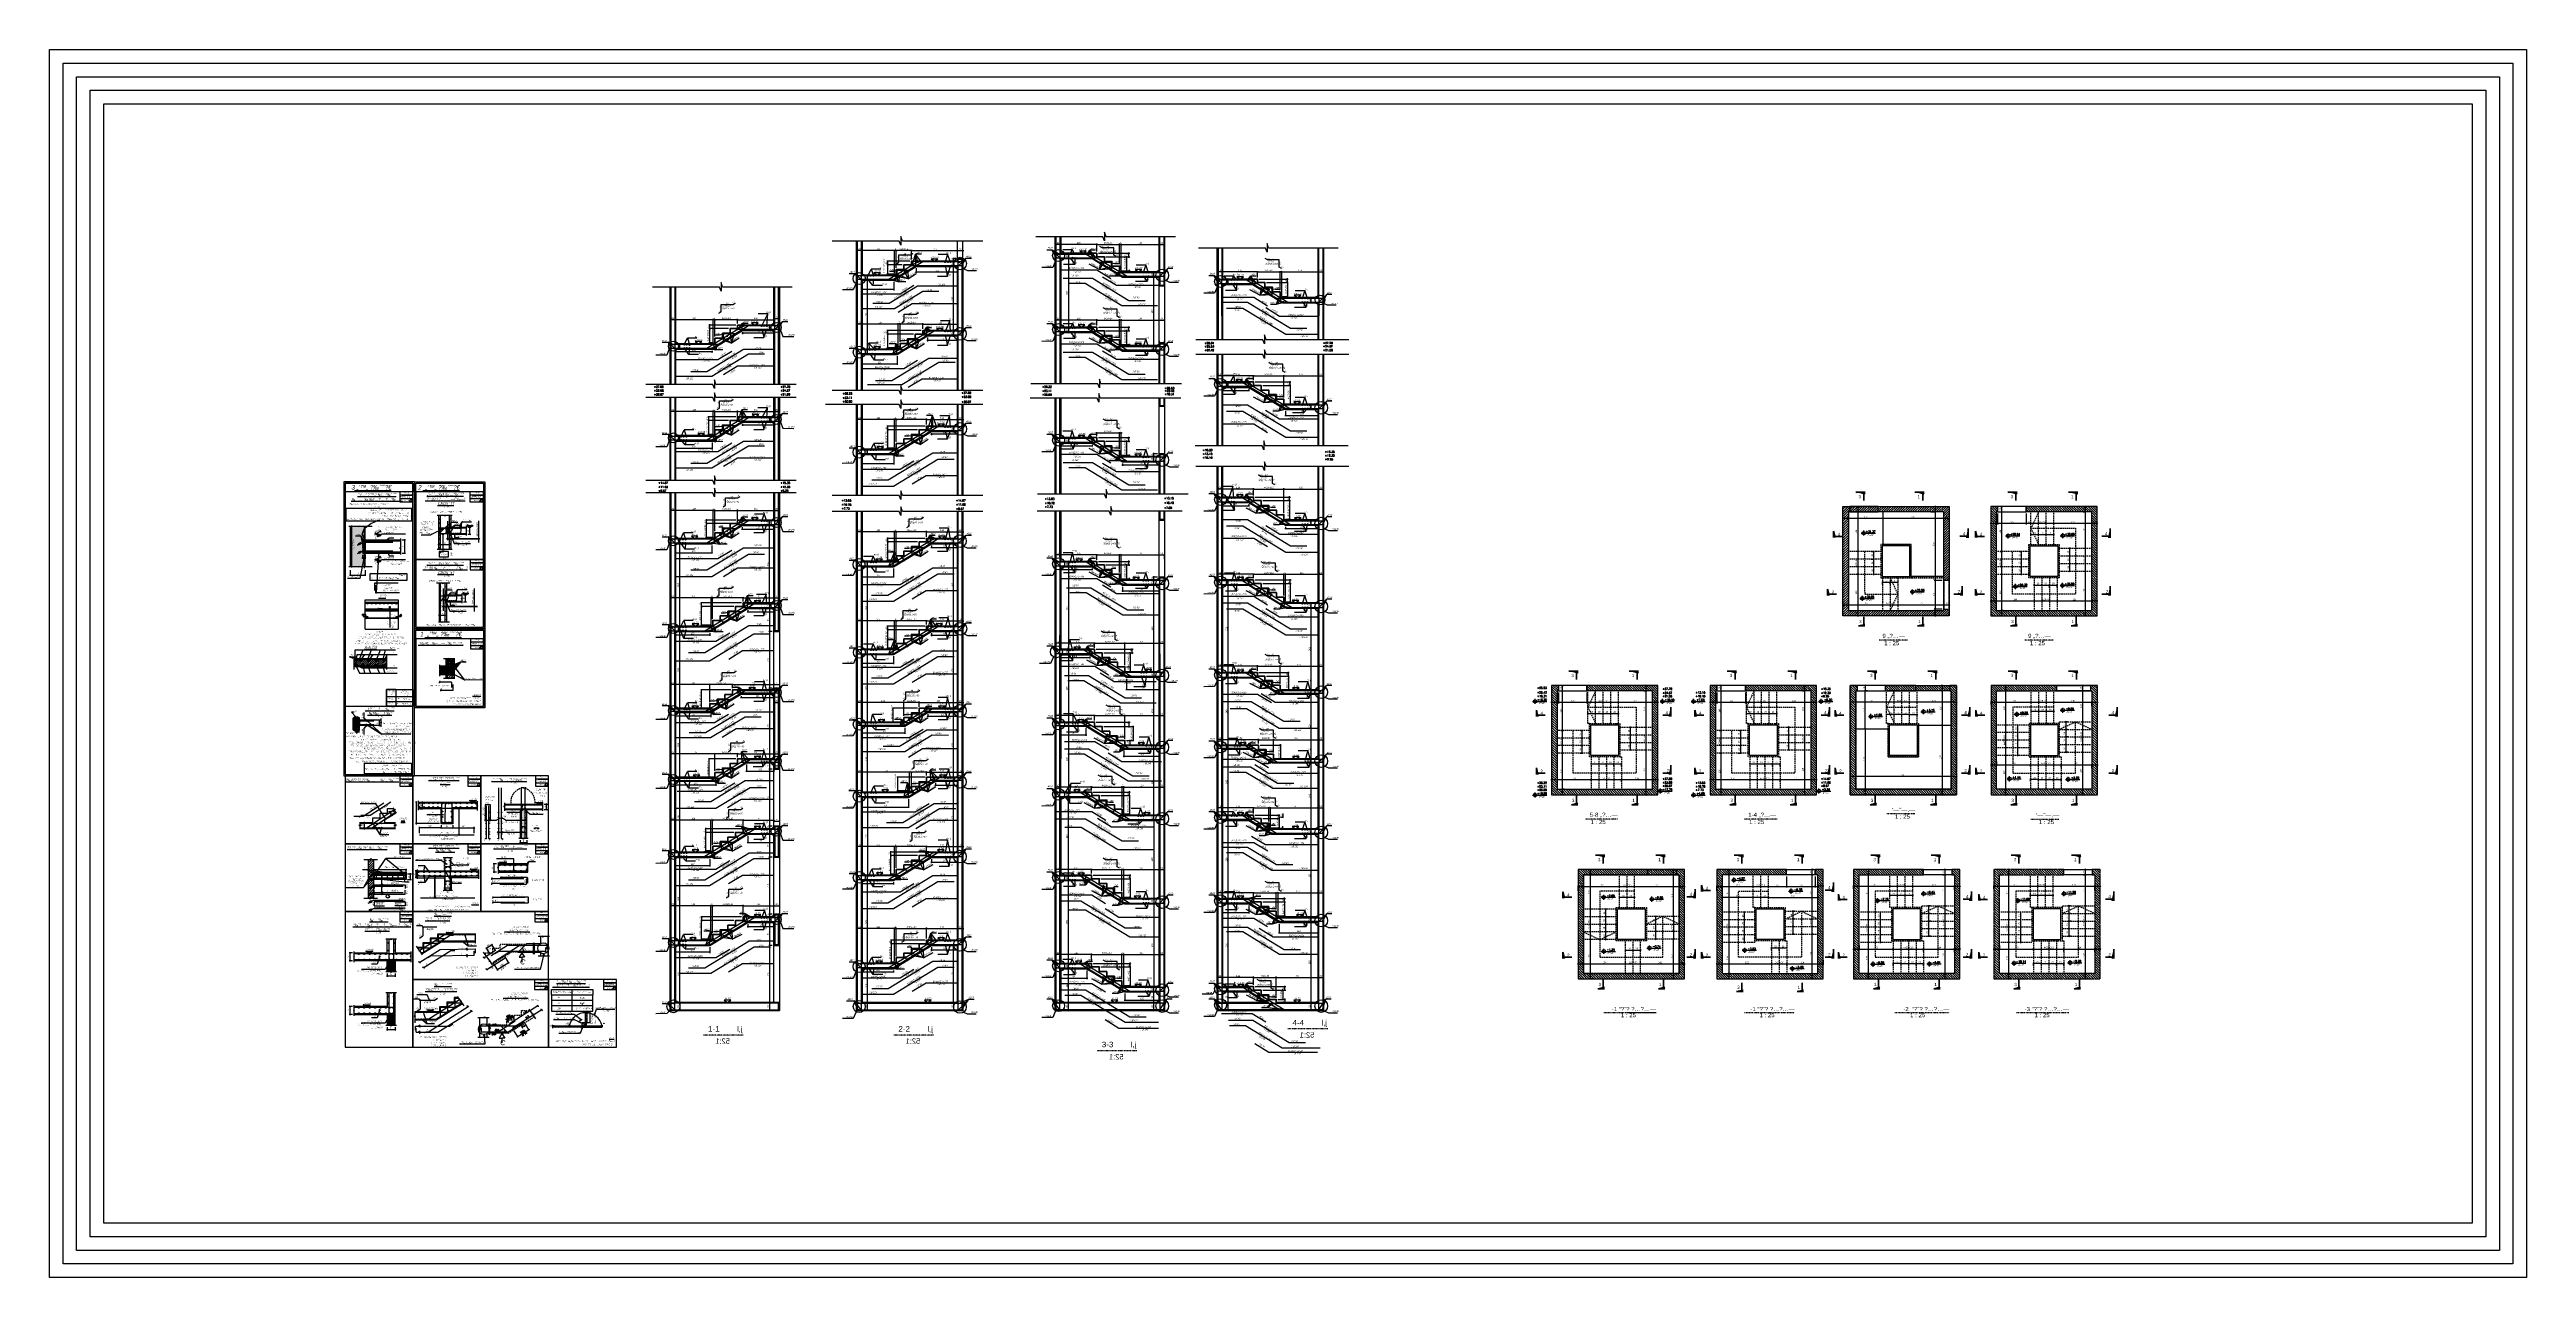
# Model space of a CAD drawing. Header units: centimetres. Extents: x 55145 to 64769, y -6931 to 11377.
# Drawn here: x 55145 to 64278, y -6931 to -2404 of the extents above; entities that cross this region are included whole.
import ezdxf
from ezdxf import colors
from ezdxf.entities.mleader import LeaderData, LeaderLine
from ezdxf.enums import TextEntityAlignment as Align
from ezdxf.math import Vec2, Vec3

# ---------------------------------------------------------------- set-up
doc = ezdxf.new("R2010")
doc.units = ezdxf.units.CM
doc.header["$LTSCALE"] = 11
doc.header["$MEASUREMENT"] = 0
for name, pattern in [('Aligning Line', [3.2004, 1.6002, -1.6002]), ('Dash', [0.22, 0.12, -0.1]), ('DASH50', [15, 10, -5]), ('DASHDOT2', [0.5, 0.25, -0.125, 0, -0.125]), ('DASHED2', [0.375, 0.25, -0.125]), ('DASHEDX2', [38.1, 25.4, -12.7]), ('DOT', [0.25, 0, -0.25]), ('Hidden', [0.714375, 0.47625, -0.238125])]:
    doc.linetypes.add(name, pattern=pattern)
doc.layers.get('DEFPOINTS').update_dxf_attribs({"color": 1})
for name, color, linetype in [('1', 1, 'Hidden'), ('22', 22, 'Continuous'), ('26', 3, 'Continuous'), ('72-25', 7, 'Continuous'), ('BAR', 6, 'Continuous'), ('break', 1, 'Continuous'), ('C-beam', 3, 'Continuous'), ('C-Beme', 3, 'Continuous'), ('c-iron6', 6, 'Continuous'), ('c-stam', 1, 'Continuous'), ('C-TEXT3', 3, 'Continuous'), ('C-TEXT6', 6, 'Continuous'), ('ci', 4, 'Continuous'), ('D7', 2, 'Continuous'), ('DIM', 2, 'Continuous'), ('dim-25', 2, 'Continuous'), ('DIM-BAR', 122, 'Continuous'), ('DIM-Sec', 2, 'Continuous'), ('DIM_50', 3, 'Continuous'), ('ENG_level', 1, 'DASHDOT2'), ('G1', 151, 'Continuous'), ('G2', 63, 'Continuous'), ('HATCH', 9, 'Continuous'), ('HATCH-Sec', 9, 'Continuous'), ('hbt', 2, 'Hidden'), ('IRON', 6, 'Continuous'), ('iron-txt', 3, 'Continuous'), ('iron4', 4, 'Continuous'), ('IRON4-Sec', 4, 'Continuous'), ('IRON6', 6, 'Continuous'), ('IRON6-Sec', 6, 'Continuous'), ('KAT', 7, 'Continuous'), ('le', 1, 'Continuous'), ('MSZ_BLOCKS', 1, 'Continuous'), ('otm', 3, 'Continuous'), ('otm-text', 1, 'Continuous'), ('P-lines', 3, 'Continuous'), ('SEC', 3, 'Continuous'), ('SEC-TEXT', 1, 'Continuous'), ('Section', 2, 'Continuous'), ('SETOT', 4, 'Continuous'), ('sg', 4, 'Hidden'), ('STAM', 1, 'Continuous'), ('TAK', 1, 'ZIGZAG_DASH'), ('TEXT3', 3, 'Continuous'), ('text4', 3, 'Continuous'), ('TMICHOT', 1, 'Continuous'), ('TXT1', 4, 'Continuous'), ('V', 1, 'Continuous'), ('W1', 31, 'Continuous'), ('ZIUN', 6, 'Continuous'), ('ztu', 1, 'Continuous'), ('ztz-Sec', 122, 'Continuous')]:
    doc.layers.add(name, color=color, linetype=linetype)
for name, color, linetype, transparency in [('BEAM', 3, 'Continuous', 0.5), ('ENG_beton nifsak', 4, 'Continuous', 0.5), ('ENG_beton ole', 3, 'DASHED2', 0.5)]:
    doc.layers.add(name, color=color, linetype=linetype, transparency=transparency)
doc.layers.add('W', color=1, linetype='Continuous', lineweight=50)
doc.layers.add('W-Conc', color=3, linetype='Continuous', lineweight=40)
doc.styles.add('AA', font='HEBTXT', dxfattribs={"width": 0.7, "oblique": 12})
doc.styles.add('AD', font='oron')
doc.styles.add('COM1', font='complex_.ttf', dxfattribs={"width": 0.8})
doc.styles.add('danmm', font='danmm.shx', dxfattribs={"width": 0.9})
doc.styles.add('DIM', font='DIMHEB', dxfattribs={"width": 0.7})
doc.styles.add('HEB', font='HEB', dxfattribs={"width": 0.8})
doc.styles.add('HEBL', font='hebtxt-weld', dxfattribs={"width": 0.85})
doc.styles.add('HEBREW', font='hebtxt-weld.shx', dxfattribs={"width": 0.8, "oblique": 12})
doc.styles.add('hebtxt', font='hebtxt-weld.shx', dxfattribs={"width": 1.11})
doc.styles.add('mm', font='miryl', dxfattribs={"width": 0.77})
doc.styles.add('ROMANC', font='romanc')
doc.styles.add('ROMANS', font='romans')
doc.styles.add('SIN', font='wingding.ttf')
doc.styles.add('SIVAN-M', font='sivan_m.shx')
doc.styles.get("Standard").update_dxf_attribs({"font": 'arial.ttf'})
doc.styles.add('tecno', font='techno_m')
doc.linetypes.add('ZIGZAG', pattern='A,0.00254,-5.08,[131,ltypeshp.shx,S=5.08,R=0,X=-5.08,Y=0],-10.16,[131,ltypeshp.shx,S=5.08,R=180,X=5.08,Y=0],-5.08', length=20.32254)
doc.linetypes.add('ZIGZAG_DASH', pattern='A,2,-0.2,[131,ltypeshp.shx,S=0.2,R=0,X=-0.2,Y=0],-0.4,[131,ltypeshp.shx,S=0.2,R=180,X=0.2,Y=0],-0.2', length=2.8)
doc.dimstyles.new('20', dxfattribs={"dimtxt": 4.4, "dimasz": 2.4, "dimexe": 2.4, "dimexo": 0, "dimgap": 1.8, "dimtad": 1, "dimdec": 1, "dimrnd": 0.5, "dimdsep": 46, "dimtxsty": 'DIM', "dimblk1": 'OBLIQUE', "dimblk2": 'OBLIQUE', "dimsah": 1, "dimcen": 0.1, "dimdle": 2, "dimclre": 8, "dimclrt": 11, "dimadec": 0, "dimazin": 0, "dimtfac": 1, "dimtdec": 1, "dimtix": 1, "dimtmove": 2, "dimatfit": 3, "dimldrblk": 'OBLIQUE', "dimfxl": 1, "dimtolj": 1, "dimarcsym": 0})
doc.dimstyles.new('25', dxfattribs={"dimtxt": 5.5, "dimasz": 3, "dimexe": 3, "dimexo": 6, "dimgap": 3, "dimtad": 1, "dimdec": 0, "dimrnd": 0.5, "dimdsep": 46, "dimtxsty": 'hebtxt', "dimblk1": 'OBLIQUE', "dimblk2": 'OBLIQUE', "dimsah": 1, "dimcen": 1, "dimdle": 2.5, "dimclre": 9, "dimclrt": 3, "dimadec": 0, "dimazin": 0, "dimtfac": 1, "dimtdec": 0, "dimtix": 1, "dimtmove": 2, "dimatfit": 3, "dimldrblk": 'OBLIQUE', "dimfxl": 1, "dimtolj": 1, "dimarcsym": 0})
doc.dimstyles.new('25-brs', dxfattribs={"dimscale": 0.8, "dimtxt": 6, "dimasz": 3, "dimexe": 3, "dimexo": 5, "dimgap": 3, "dimtad": 1, "dimdec": 0, "dimrnd": 1, "dimdsep": 46, "dimtxsty": 'HEB', "dimblk1": 'OBLIQUE', "dimblk2": 'OBLIQUE', "dimsah": 1, "dimcen": 0.09, "dimdle": 2.5, "dimse1": 1, "dimse2": 1, "dimsd1": 1, "dimsd2": 1, "dimclre": 8, "dimclrt": 2, "dimadec": 8, "dimazin": 0, "dimtfac": 1, "dimtdec": 0, "dimtix": 1, "dimtmove": 2, "dimatfit": 3, "dimfxl": 1, "dimtolj": 1, "dimtzin": 0, "dimarcsym": 0})
doc.dimstyles.new('D-25-25', dxfattribs={"dimtxt": 6, "dimasz": 3, "dimexe": 6, "dimexo": 12, "dimgap": 2, "dimtad": 1, "dimdec": 0, "dimdsep": 46, "dimtxsty": 'HEB', "dimblk1": 'OBLIQUE', "dimblk2": 'OBLIQUE', "dimsah": 1, "dimcen": 100, "dimdle": 3, "dimclrd": 256, "dimclre": 143, "dimclrt": 256, "dimadec": 0, "dimazin": 0, "dimtfac": 1, "dimtdec": 0, "dimtix": 1, "dimtmove": 2, "dimatfit": 3, "dimldrblk": 'OBLIQUE', "dimfxl": 1, "dimtolj": 1, "dimarcsym": 0})
doc.dimstyles.new('D25-25', dxfattribs={"dimtxt": 6, "dimasz": 3, "dimexe": 3, "dimexo": 6, "dimgap": 2.5, "dimtad": 1, "dimdec": 1, "dimrnd": 1, "dimdsep": 46, "dimtxsty": 'HEB', "dimblk1": 'OBLIQUE', "dimblk2": 'OBLIQUE', "dimsah": 1, "dimcen": 0, "dimdle": 2.5, "dimclrd": 256, "dimclre": 143, "dimclrt": 256, "dimadec": 0, "dimazin": 0, "dimtfac": 1, "dimtdec": 1, "dimtix": 1, "dimtmove": 2, "dimatfit": 3, "dimldrblk": 'OBLIQUE', "dimfxl": 1, "dimtolj": 1, "dimtzin": 0, "dimlwd": -1, "dimlwe": -1, "dimarcsym": 0})
doc.dimstyles.new('m25-orig', dxfattribs={"dimtxt": 6, "dimasz": 3, "dimexe": 3, "dimexo": 6, "dimgap": 3, "dimtad": 1, "dimdec": 1, "dimrnd": 0.5, "dimdsep": 46, "dimtxsty": 'HEB', "dimblk1": 'OBLIQUE', "dimblk2": 'OBLIQUE', "dimsah": 1, "dimcen": 100, "dimdle": 2.5, "dimclrd": 256, "dimclre": 1, "dimadec": 0, "dimazin": 0, "dimtfac": 0.9, "dimtdec": 1, "dimtix": 1, "dimtmove": 2, "dimatfit": 3, "dimldrblk": 'OBLIQUE', "dimfxl": 1, "dimtolj": 1, "dimlwd": -1, "dimarcsym": 0})
doc.dimstyles.new('S-25', dxfattribs={"dimtxt": 6, "dimasz": 3, "dimexe": 3, "dimexo": 6, "dimgap": 3, "dimtad": 1, "dimdec": 1, "dimrnd": 0.5, "dimdsep": 46, "dimtxsty": 'HEB', "dimblk": 'OBLIQUE', "dimcen": 0.1, "dimdle": 3, "dimclre": 143, "dimadec": 0, "dimazin": 0, "dimtfac": 1, "dimtdec": 1, "dimtix": 1, "dimtmove": 2, "dimatfit": 3, "dimldrblk": 'OBLIQUE', "dimfxl": 1, "dimtolj": 1, "dimarcsym": 0})
doc.dimstyles.new('sec 25', dxfattribs={"dimtxt": 6, "dimasz": 2.4, "dimexe": 6, "dimexo": 0, "dimgap": 1.8, "dimtad": 1, "dimdec": 1, "dimrnd": 0.5, "dimdsep": 46, "dimtxsty": 'DIM', "dimblk": 'NONE', "dimcen": 0.1, "dimdle": 2, "dimse1": 1, "dimse2": 1, "dimsd1": 1, "dimsd2": 1, "dimclre": 256, "dimclrt": 256, "dimadec": 0, "dimazin": 0, "dimtfac": 1, "dimtdec": 1, "dimtix": 1, "dimtmove": 2, "dimatfit": 3, "dimldrblk": 'NONE', "dimfxl": 1, "dimtolj": 1, "dimlwd": -1, "dimlwe": -1, "dimarcsym": 0})

# ---------------------------------------------------------------- blocks, each defined once
blk = doc.blocks.new('PL')
at = {"linetype": 'ByBlock'}
for p, q in [((-0.26, 0), (1.2, 0)), ((0, -0.26), (0, 0.26))]:
    blk.add_line(p, q, dxfattribs=at)
at = {"color": 4, "const_width": 0.14}
for points in [[(-0.01, 0.08, 0.414214), (-0.08, 0.01, 1)], [(0.01, -0.08, 0.414214), (0.08, -0.01, 1)]]:
    blk.add_lwpolyline(points, format="xyb", dxfattribs=at)
at = {"linetype": 'ByBlock'}
blk.add_circle((0, 0), 0.179, dxfattribs=at)
at = {"style": 'ROMANS'}
blk.add_attdef('LEVEL', text='', height=0.2, dxfattribs=at).set_placement((0.7, 0.16), align=Align.MIDDLE)
blk = doc.blocks.new('_OBLIQUE')
at = {"color": 0, "linetype": 'ByBlock'}
blk.add_line((-0.5, -0.5), (0.5, 0.5), dxfattribs=at)
blk = doc.blocks.new('*D1138')
at = {"layer": 'DEFPOINTS', "color": 0, "ltscale": 5, "transparency": 16777216}
for p in [(62314.4, -5503.5), (62334.4, -5488.6), (62334.4, -5503.5)]:
    blk.add_point(p, dxfattribs=at)
at = {"layer": 'DIM', "color": 0, "lineweight": -2, "ltscale": 5, "transparency": 16777216}
blk.add_line((62311.9, -5488.6), (62336.9, -5488.6), dxfattribs=at)
at = {"layer": 'DIM', "color": 9, "lineweight": -2, "ltscale": 5, "transparency": 16777216}
for p, q in [((62314.4, -5497.5), (62314.4, -5485.6)), ((62334.4, -5497.5), (62334.4, -5485.6))]:
    blk.add_line(p, q, dxfattribs=at)
at = {"layer": 'DIM', "color": 0, "lineweight": -2, "ltscale": 5, "transparency": 16777216, "xscale": 3, "yscale": 3, "zscale": 3, "rotation": 180}
blk.add_blockref('_OBLIQUE', (62314.4, -5488.6), dxfattribs=at)
at = {"layer": 'DIM', "color": 0, "lineweight": -2, "ltscale": 5, "transparency": 16777216, "xscale": 3, "yscale": 3, "zscale": 3}
blk.add_blockref('_OBLIQUE', (62334.4, -5488.6), dxfattribs=at)
at = {"layer": 'DIM', "color": 3, "ltscale": 5, "transparency": 16777216, "insert": (62324.4, -5482.8), "char_height": 5.5, "attachment_point": 5, "style": 'hebtxt'}
blk.add_mtext('\\A1;20', dxfattribs=at)
blk = doc.blocks.new('*D1139')
at = {"layer": 'DEFPOINTS', "color": 0, "ltscale": 5, "transparency": 16777216}
for p in [(62334.4, -5503.5), (62448.4, -5488.6), (62448.4, -5501.6)]:
    blk.add_point(p, dxfattribs=at)
at = {"layer": 'DIM', "color": 0, "lineweight": -2, "ltscale": 5, "transparency": 16777216}
blk.add_line((62331.9, -5488.6), (62450.9, -5488.6), dxfattribs=at)
at = {"layer": 'DIM', "color": 9, "lineweight": -2, "ltscale": 5, "transparency": 16777216}
for p, q in [((62334.4, -5497.5), (62334.4, -5485.6)), ((62448.4, -5495.6), (62448.4, -5485.6))]:
    blk.add_line(p, q, dxfattribs=at)
at = {"layer": 'DIM', "color": 0, "lineweight": -2, "ltscale": 5, "transparency": 16777216, "xscale": 3, "yscale": 3, "zscale": 3, "rotation": 180}
blk.add_blockref('_OBLIQUE', (62334.4, -5488.6), dxfattribs=at)
at = {"layer": 'DIM', "color": 0, "lineweight": -2, "ltscale": 5, "transparency": 16777216, "xscale": 3, "yscale": 3, "zscale": 3}
blk.add_blockref('_OBLIQUE', (62448.4, -5488.6), dxfattribs=at)
at = {"layer": 'DIM', "color": 3, "ltscale": 5, "transparency": 16777216, "insert": (62391.4, -5482.8), "char_height": 5.5, "attachment_point": 5, "style": 'hebtxt'}
blk.add_mtext('\\A1;114', dxfattribs=at)
blk = doc.blocks.new('*D1140')
at = {"layer": 'DEFPOINTS', "color": 0, "ltscale": 5, "transparency": 16777216}
for p in [(62448.4, -5501.6), (62532.4, -5488.6), (62532.4, -5501.3)]:
    blk.add_point(p, dxfattribs=at)
at = {"layer": 'DIM', "color": 0, "lineweight": -2, "ltscale": 5, "transparency": 16777216}
blk.add_line((62445.9, -5488.6), (62534.9, -5488.6), dxfattribs=at)
at = {"layer": 'DIM', "color": 9, "lineweight": -2, "ltscale": 5, "transparency": 16777216}
for p, q in [((62448.4, -5495.6), (62448.4, -5485.6)), ((62532.4, -5495.3), (62532.4, -5485.6))]:
    blk.add_line(p, q, dxfattribs=at)
at = {"layer": 'DIM', "color": 0, "lineweight": -2, "ltscale": 5, "transparency": 16777216, "xscale": 3, "yscale": 3, "zscale": 3, "rotation": 180}
blk.add_blockref('_OBLIQUE', (62448.4, -5488.6), dxfattribs=at)
at = {"layer": 'DIM', "color": 0, "lineweight": -2, "ltscale": 5, "transparency": 16777216, "xscale": 3, "yscale": 3, "zscale": 3}
blk.add_blockref('_OBLIQUE', (62532.4, -5488.6), dxfattribs=at)
at = {"layer": 'DIM', "color": 3, "ltscale": 5, "transparency": 16777216, "insert": (62490.4, -5482.8), "char_height": 5.5, "attachment_point": 5, "style": 'hebtxt'}
blk.add_mtext('\\A1;3x28=84', dxfattribs=at)
blk = doc.blocks.new('*D1141')
at = {"layer": 'DEFPOINTS', "color": 0, "ltscale": 5, "transparency": 16777216}
for p in [(62532.4, -5501.3), (62686.4, -5488.6), (62686.4, -5509)]:
    blk.add_point(p, dxfattribs=at)
at = {"layer": 'DIM', "color": 0, "lineweight": -2, "ltscale": 5, "transparency": 16777216}
blk.add_line((62529.9, -5488.6), (62688.9, -5488.6), dxfattribs=at)
at = {"layer": 'DIM', "color": 9, "lineweight": -2, "ltscale": 5, "transparency": 16777216}
for p, q in [((62532.4, -5495.3), (62532.4, -5485.6)), ((62686.4, -5503), (62686.4, -5485.6))]:
    blk.add_line(p, q, dxfattribs=at)
at = {"layer": 'DIM', "color": 0, "lineweight": -2, "ltscale": 5, "transparency": 16777216, "xscale": 3, "yscale": 3, "zscale": 3, "rotation": 180}
blk.add_blockref('_OBLIQUE', (62532.4, -5488.6), dxfattribs=at)
at = {"layer": 'DIM', "color": 0, "lineweight": -2, "ltscale": 5, "transparency": 16777216, "xscale": 3, "yscale": 3, "zscale": 3}
blk.add_blockref('_OBLIQUE', (62686.4, -5488.6), dxfattribs=at)
at = {"layer": 'DIM', "color": 3, "ltscale": 5, "transparency": 16777216, "insert": (62609.4, -5482.8), "char_height": 5.5, "attachment_point": 5, "style": 'hebtxt'}
blk.add_mtext('\\A1;154', dxfattribs=at)
blk = doc.blocks.new('*D1142')
at = {"layer": 'DEFPOINTS', "color": 0, "ltscale": 5, "transparency": 16777216}
for p in [(62686.4, -5509), (62706.4, -5488.6), (62706.4, -5509.4)]:
    blk.add_point(p, dxfattribs=at)
at = {"layer": 'DIM', "color": 0, "lineweight": -2, "ltscale": 5, "transparency": 16777216}
blk.add_line((62683.9, -5488.6), (62708.9, -5488.6), dxfattribs=at)
at = {"layer": 'DIM', "color": 9, "lineweight": -2, "ltscale": 5, "transparency": 16777216}
for p, q in [((62686.4, -5503), (62686.4, -5485.6)), ((62706.4, -5503.4), (62706.4, -5485.6))]:
    blk.add_line(p, q, dxfattribs=at)
at = {"layer": 'DIM', "color": 0, "lineweight": -2, "ltscale": 5, "transparency": 16777216, "xscale": 3, "yscale": 3, "zscale": 3, "rotation": 180}
blk.add_blockref('_OBLIQUE', (62686.4, -5488.6), dxfattribs=at)
at = {"layer": 'DIM', "color": 0, "lineweight": -2, "ltscale": 5, "transparency": 16777216, "xscale": 3, "yscale": 3, "zscale": 3}
blk.add_blockref('_OBLIQUE', (62706.4, -5488.6), dxfattribs=at)
at = {"layer": 'DIM', "color": 3, "ltscale": 5, "transparency": 16777216, "insert": (62696.4, -5482.8), "char_height": 5.5, "attachment_point": 5, "style": 'hebtxt'}
blk.add_mtext('\\A1;20', dxfattribs=at)
blk = doc.blocks.new('*D1143')
at = {"layer": 'DEFPOINTS', "color": 0, "ltscale": 5, "transparency": 16777216}
for p in [(62314.4, -5701.1), (62334.4, -5701.1), (62334.4, -5720.1)]:
    blk.add_point(p, dxfattribs=at)
at = {"layer": 'DIM', "color": 0, "lineweight": -2, "ltscale": 5, "transparency": 16777216}
blk.add_line((62311.9, -5720.1), (62336.9, -5720.1), dxfattribs=at)
at = {"layer": 'DIM', "color": 9, "lineweight": -2, "ltscale": 5, "transparency": 16777216}
for p, q in [((62314.4, -5707.1), (62314.4, -5723.1)), ((62334.4, -5707.1), (62334.4, -5723.1))]:
    blk.add_line(p, q, dxfattribs=at)
at = {"layer": 'DIM', "color": 0, "lineweight": -2, "ltscale": 5, "transparency": 16777216, "xscale": 3, "yscale": 3, "zscale": 3, "rotation": 180}
blk.add_blockref('_OBLIQUE', (62314.4, -5720.1), dxfattribs=at)
at = {"layer": 'DIM', "color": 0, "lineweight": -2, "ltscale": 5, "transparency": 16777216, "xscale": 3, "yscale": 3, "zscale": 3}
blk.add_blockref('_OBLIQUE', (62334.4, -5720.1), dxfattribs=at)
at = {"layer": 'DIM', "color": 3, "ltscale": 5, "transparency": 16777216, "insert": (62324.4, -5714.3), "char_height": 5.5, "attachment_point": 5, "style": 'hebtxt'}
blk.add_mtext('\\A1;20', dxfattribs=at)
blk = doc.blocks.new('*D1144')
at = {"layer": 'DEFPOINTS', "color": 0, "ltscale": 5, "transparency": 16777216}
for p in [(62334.4, -5701.1), (62460.4, -5720.1), (62460.4, -5731.2)]:
    blk.add_point(p, dxfattribs=at)
at = {"layer": 'DIM', "color": 0, "lineweight": -2, "ltscale": 5, "transparency": 16777216}
blk.add_line((62331.9, -5720.1), (62462.9, -5720.1), dxfattribs=at)
at = {"layer": 'DIM', "color": 9, "lineweight": -2, "ltscale": 5, "transparency": 16777216}
for p, q in [((62334.4, -5707.1), (62334.4, -5723.1)), ((62460.4, -5725.2), (62460.4, -5717.1))]:
    blk.add_line(p, q, dxfattribs=at)
at = {"layer": 'DIM', "color": 0, "lineweight": -2, "ltscale": 5, "transparency": 16777216, "xscale": 3, "yscale": 3, "zscale": 3, "rotation": 180}
blk.add_blockref('_OBLIQUE', (62334.4, -5720.1), dxfattribs=at)
at = {"layer": 'DIM', "color": 0, "lineweight": -2, "ltscale": 5, "transparency": 16777216, "xscale": 3, "yscale": 3, "zscale": 3}
blk.add_blockref('_OBLIQUE', (62460.4, -5720.1), dxfattribs=at)
at = {"layer": 'DIM', "color": 3, "ltscale": 5, "transparency": 16777216, "insert": (62397.4, -5714.3), "char_height": 5.5, "attachment_point": 5, "style": 'hebtxt'}
blk.add_mtext('\\A1;126', dxfattribs=at)
blk = doc.blocks.new('*D1145')
at = {"layer": 'DEFPOINTS', "color": 0, "ltscale": 5, "transparency": 16777216}
for p in [(62460.4, -5731.2), (62572.4, -5720.1), (62572.4, -5733.7)]:
    blk.add_point(p, dxfattribs=at)
at = {"layer": 'DIM', "color": 0, "lineweight": -2, "ltscale": 5, "transparency": 16777216}
blk.add_line((62457.9, -5720.1), (62574.9, -5720.1), dxfattribs=at)
at = {"layer": 'DIM', "color": 9, "lineweight": -2, "ltscale": 5, "transparency": 16777216}
for p, q in [((62460.4, -5725.2), (62460.4, -5717.1)), ((62572.4, -5727.7), (62572.4, -5717.1))]:
    blk.add_line(p, q, dxfattribs=at)
at = {"layer": 'DIM', "color": 0, "lineweight": -2, "ltscale": 5, "transparency": 16777216, "xscale": 3, "yscale": 3, "zscale": 3, "rotation": 180}
blk.add_blockref('_OBLIQUE', (62460.4, -5720.1), dxfattribs=at)
at = {"layer": 'DIM', "color": 0, "lineweight": -2, "ltscale": 5, "transparency": 16777216, "xscale": 3, "yscale": 3, "zscale": 3}
blk.add_blockref('_OBLIQUE', (62572.4, -5720.1), dxfattribs=at)
at = {"layer": 'DIM', "color": 3, "ltscale": 5, "transparency": 16777216, "insert": (62516.4, -5714.3), "char_height": 5.5, "attachment_point": 5, "style": 'hebtxt'}
blk.add_mtext('\\A1;4x28=112', dxfattribs=at)
blk = doc.blocks.new('*D1146')
at = {"layer": 'DEFPOINTS', "color": 0, "ltscale": 5, "transparency": 16777216}
for p in [(62572.4, -5734.9), (62686.4, -5720.1), (62686.4, -5737.6)]:
    blk.add_point(p, dxfattribs=at)
at = {"layer": 'DIM', "color": 0, "lineweight": -2, "ltscale": 5, "transparency": 16777216}
blk.add_line((62569.9, -5720.1), (62688.9, -5720.1), dxfattribs=at)
at = {"layer": 'DIM', "color": 9, "lineweight": -2, "ltscale": 5, "transparency": 16777216}
for p, q in [((62572.4, -5728.9), (62572.4, -5717.1)), ((62686.4, -5731.6), (62686.4, -5717.1))]:
    blk.add_line(p, q, dxfattribs=at)
at = {"layer": 'DIM', "color": 0, "lineweight": -2, "ltscale": 5, "transparency": 16777216, "xscale": 3, "yscale": 3, "zscale": 3, "rotation": 180}
blk.add_blockref('_OBLIQUE', (62572.4, -5720.1), dxfattribs=at)
at = {"layer": 'DIM', "color": 0, "lineweight": -2, "ltscale": 5, "transparency": 16777216, "xscale": 3, "yscale": 3, "zscale": 3}
blk.add_blockref('_OBLIQUE', (62686.4, -5720.1), dxfattribs=at)
at = {"layer": 'DIM', "color": 3, "ltscale": 5, "transparency": 16777216, "insert": (62629.4, -5714.3), "char_height": 5.5, "attachment_point": 5, "style": 'hebtxt'}
blk.add_mtext('\\A1;114', dxfattribs=at)
blk = doc.blocks.new('*D1147')
at = {"layer": 'DEFPOINTS', "color": 0, "ltscale": 5, "transparency": 16777216}
for p in [(62686.4, -5737.6), (62706.4, -5720.1), (62706.4, -5736.7)]:
    blk.add_point(p, dxfattribs=at)
at = {"layer": 'DIM', "color": 0, "lineweight": -2, "ltscale": 5, "transparency": 16777216}
blk.add_line((62683.9, -5720.1), (62708.9, -5720.1), dxfattribs=at)
at = {"layer": 'DIM', "color": 9, "lineweight": -2, "ltscale": 5, "transparency": 16777216}
for p, q in [((62686.4, -5731.6), (62686.4, -5717.1)), ((62706.4, -5730.7), (62706.4, -5717.1))]:
    blk.add_line(p, q, dxfattribs=at)
at = {"layer": 'DIM', "color": 0, "lineweight": -2, "ltscale": 5, "transparency": 16777216, "xscale": 3, "yscale": 3, "zscale": 3, "rotation": 180}
blk.add_blockref('_OBLIQUE', (62686.4, -5720.1), dxfattribs=at)
at = {"layer": 'DIM', "color": 0, "lineweight": -2, "ltscale": 5, "transparency": 16777216, "xscale": 3, "yscale": 3, "zscale": 3}
blk.add_blockref('_OBLIQUE', (62706.4, -5720.1), dxfattribs=at)
at = {"layer": 'DIM', "color": 3, "ltscale": 5, "transparency": 16777216, "insert": (62696.4, -5714.3), "char_height": 5.5, "attachment_point": 5, "style": 'hebtxt'}
blk.add_mtext('\\A1;20', dxfattribs=at)
blk = doc.blocks.new('*D1148')
at = {"layer": 'DEFPOINTS', "color": 0, "ltscale": 5, "transparency": 16777216}
for p in [(62636.8, -5426.9), (62636.8, -5446.9), (62651, -5446.9)]:
    blk.add_point(p, dxfattribs=at)
at = {"layer": 'DIM', "color": 9, "lineweight": -2, "ltscale": 5, "transparency": 16777216}
for p, q in [((62642.8, -5426.9), (62654, -5426.9)), ((62642.8, -5446.9), (62654, -5446.9))]:
    blk.add_line(p, q, dxfattribs=at)
at = {"layer": 'DIM', "color": 0, "lineweight": -2, "ltscale": 5, "transparency": 16777216}
blk.add_line((62651, -5424.4), (62651, -5449.4), dxfattribs=at)
at = {"layer": 'DIM', "color": 0, "lineweight": -2, "ltscale": 5, "transparency": 16777216, "xscale": 3, "yscale": 3, "zscale": 3}
for p, rotation in [((62651, -5426.9), 90), ((62651, -5446.9), 270)]:
    blk.add_blockref('_OBLIQUE', p, dxfattribs=dict(at, rotation=rotation))
at = {"layer": 'DIM', "color": 3, "ltscale": 5, "transparency": 16777216, "insert": (62645.3, -5436.9), "char_height": 5.5, "attachment_point": 5, "rotation": 90, "style": 'hebtxt'}
blk.add_mtext('\\A1;20', dxfattribs=at)
blk = doc.blocks.new('*D1149')
at = {"layer": 'DEFPOINTS', "color": 0, "ltscale": 5, "transparency": 16777216}
for p in [(62636.8, -5446.9), (62651, -5560.9), (62660.5, -5560.9)]:
    blk.add_point(p, dxfattribs=at)
at = {"layer": 'DIM', "color": 9, "lineweight": -2, "ltscale": 5, "transparency": 16777216}
for p, q in [((62642.8, -5446.9), (62654, -5446.9)), ((62654.5, -5560.9), (62648, -5560.9))]:
    blk.add_line(p, q, dxfattribs=at)
at = {"layer": 'DIM', "color": 0, "lineweight": -2, "ltscale": 5, "transparency": 16777216}
blk.add_line((62651, -5444.4), (62651, -5563.4), dxfattribs=at)
at = {"layer": 'DIM', "color": 0, "lineweight": -2, "ltscale": 5, "transparency": 16777216, "xscale": 3, "yscale": 3, "zscale": 3}
for p, rotation in [((62651, -5446.9), 90), ((62651, -5560.9), 270)]:
    blk.add_blockref('_OBLIQUE', p, dxfattribs=dict(at, rotation=rotation))
at = {"layer": 'DIM', "color": 3, "ltscale": 5, "transparency": 16777216, "insert": (62645.3, -5503.9), "char_height": 5.5, "attachment_point": 5, "rotation": 90, "style": 'hebtxt'}
blk.add_mtext('\\A1;114', dxfattribs=at)
blk = doc.blocks.new('*D1150')
at = {"layer": 'DEFPOINTS', "color": 0, "ltscale": 5, "transparency": 16777216}
for p in [(62660.5, -5560.9), (62651, -5672.9), (62660.1, -5672.9)]:
    blk.add_point(p, dxfattribs=at)
at = {"layer": 'DIM', "color": 9, "lineweight": -2, "ltscale": 5, "transparency": 16777216}
for p, q in [((62654.5, -5560.9), (62648, -5560.9)), ((62654.1, -5672.9), (62648, -5672.9))]:
    blk.add_line(p, q, dxfattribs=at)
at = {"layer": 'DIM', "color": 0, "lineweight": -2, "ltscale": 5, "transparency": 16777216}
blk.add_line((62651, -5558.4), (62651, -5675.4), dxfattribs=at)
at = {"layer": 'DIM', "color": 0, "lineweight": -2, "ltscale": 5, "transparency": 16777216, "xscale": 3, "yscale": 3, "zscale": 3}
for p, rotation in [((62651, -5560.9), 90), ((62651, -5672.9), 270)]:
    blk.add_blockref('_OBLIQUE', p, dxfattribs=dict(at, rotation=rotation))
at = {"layer": 'DIM', "color": 3, "ltscale": 5, "transparency": 16777216, "insert": (62645.3, -5616.9), "char_height": 5.5, "attachment_point": 5, "rotation": 90, "style": 'hebtxt'}
blk.add_mtext('\\A1;4x28=112', dxfattribs=at)
blk = doc.blocks.new('*D1151')
at = {"layer": 'DEFPOINTS', "color": 0, "ltscale": 5, "transparency": 16777216}
for p in [(62660.1, -5672.9), (62651, -5809.9), (62660.2, -5809.9)]:
    blk.add_point(p, dxfattribs=at)
at = {"layer": 'DIM', "color": 9, "lineweight": -2, "ltscale": 5, "transparency": 16777216}
for p, q in [((62654.1, -5672.9), (62648, -5672.9)), ((62654.2, -5809.9), (62648, -5809.9))]:
    blk.add_line(p, q, dxfattribs=at)
at = {"layer": 'DIM', "color": 0, "lineweight": -2, "ltscale": 5, "transparency": 16777216}
blk.add_line((62651, -5670.4), (62651, -5812.4), dxfattribs=at)
at = {"layer": 'DIM', "color": 0, "lineweight": -2, "ltscale": 5, "transparency": 16777216, "xscale": 3, "yscale": 3, "zscale": 3}
for p, rotation in [((62651, -5672.9), 90), ((62651, -5809.9), 270)]:
    blk.add_blockref('_OBLIQUE', p, dxfattribs=dict(at, rotation=rotation))
at = {"layer": 'DIM', "color": 3, "ltscale": 5, "transparency": 16777216, "insert": (62645.3, -5741.4), "char_height": 5.5, "attachment_point": 5, "rotation": 90, "style": 'hebtxt'}
blk.add_mtext('\\A1;137', dxfattribs=at)
blk = doc.blocks.new('*D1152')
at = {"layer": 'DEFPOINTS', "color": 0, "ltscale": 5, "transparency": 16777216}
for p in [(62651, -5829.9), (62661.8, -5809.9), (62661.8, -5829.9)]:
    blk.add_point(p, dxfattribs=at)
at = {"layer": 'DIM', "color": 9, "lineweight": -2, "ltscale": 5, "transparency": 16777216}
for p, q in [((62655.8, -5809.9), (62648, -5809.9)), ((62655.8, -5829.9), (62648, -5829.9))]:
    blk.add_line(p, q, dxfattribs=at)
at = {"layer": 'DIM', "color": 0, "lineweight": -2, "ltscale": 5, "transparency": 16777216}
blk.add_line((62651, -5807.4), (62651, -5832.4), dxfattribs=at)
at = {"layer": 'DIM', "color": 0, "lineweight": -2, "ltscale": 5, "transparency": 16777216, "xscale": 3, "yscale": 3, "zscale": 3}
for p, rotation in [((62651, -5809.9), 90), ((62651, -5829.9), 270)]:
    blk.add_blockref('_OBLIQUE', p, dxfattribs=dict(at, rotation=rotation))
at = {"layer": 'DIM', "color": 3, "ltscale": 5, "transparency": 16777216, "insert": (62645.3, -5819.9), "char_height": 5.5, "attachment_point": 5, "rotation": 90, "style": 'hebtxt'}
blk.add_mtext('\\A1;20', dxfattribs=at)
blk = doc.blocks.new('*D1153')
at = {"layer": 'DEFPOINTS', "color": 0, "ltscale": 5, "transparency": 16777216}
for p in [(62368.3, -5446.9), (62376.6, -5426.9), (62376.6, -5446.9)]:
    blk.add_point(p, dxfattribs=at)
at = {"layer": 'DIM', "color": 9, "lineweight": -2, "ltscale": 5, "transparency": 16777216}
for p, q in [((62370.6, -5426.9), (62365.3, -5426.9)), ((62370.6, -5446.9), (62365.3, -5446.9))]:
    blk.add_line(p, q, dxfattribs=at)
at = {"layer": 'DIM', "color": 0, "lineweight": -2, "ltscale": 5, "transparency": 16777216}
blk.add_line((62368.3, -5424.4), (62368.3, -5449.4), dxfattribs=at)
at = {"layer": 'DIM', "color": 0, "lineweight": -2, "ltscale": 5, "transparency": 16777216, "xscale": 3, "yscale": 3, "zscale": 3}
for p, rotation in [((62368.3, -5426.9), 90), ((62368.3, -5446.9), 270)]:
    blk.add_blockref('_OBLIQUE', p, dxfattribs=dict(at, rotation=rotation))
at = {"layer": 'DIM', "color": 3, "ltscale": 5, "transparency": 16777216, "insert": (62362.6, -5436.9), "char_height": 5.5, "attachment_point": 5, "rotation": 90, "style": 'hebtxt'}
blk.add_mtext('\\A1;20', dxfattribs=at)
blk = doc.blocks.new('*D1154')
at = {"layer": 'DEFPOINTS', "color": 0, "ltscale": 5, "transparency": 16777216}
for p in [(62376.6, -5446.9), (62368.3, -5583.9), (62374.3, -5583.9)]:
    blk.add_point(p, dxfattribs=at)
at = {"layer": 'DIM', "color": 9, "lineweight": -2, "ltscale": 5, "transparency": 16777216}
for p, q in [((62370.6, -5446.9), (62365.3, -5446.9)), ((62368.3, -5583.9), (62365.3, -5583.9))]:
    blk.add_line(p, q, dxfattribs=at)
at = {"layer": 'DIM', "color": 0, "lineweight": -2, "ltscale": 5, "transparency": 16777216}
blk.add_line((62368.3, -5444.4), (62368.3, -5586.4), dxfattribs=at)
at = {"layer": 'DIM', "color": 0, "lineweight": -2, "ltscale": 5, "transparency": 16777216, "xscale": 3, "yscale": 3, "zscale": 3}
for p, rotation in [((62368.3, -5446.9), 90), ((62368.3, -5583.9), 270)]:
    blk.add_blockref('_OBLIQUE', p, dxfattribs=dict(at, rotation=rotation))
at = {"layer": 'DIM', "color": 3, "ltscale": 5, "transparency": 16777216, "insert": (62362.6, -5515.4), "char_height": 5.5, "attachment_point": 5, "rotation": 90, "style": 'hebtxt'}
blk.add_mtext('\\A1;137', dxfattribs=at)
blk = doc.blocks.new('*D1155')
at = {"layer": 'DEFPOINTS', "color": 0, "ltscale": 5, "transparency": 16777216}
for p in [(62374.3, -5583.9), (62368.3, -5695.9), (62377.4, -5695.9)]:
    blk.add_point(p, dxfattribs=at)
at = {"layer": 'DIM', "color": 9, "lineweight": -2, "ltscale": 5, "transparency": 16777216}
for p, q in [((62368.3, -5583.9), (62365.3, -5583.9)), ((62371.4, -5695.9), (62365.3, -5695.9))]:
    blk.add_line(p, q, dxfattribs=at)
at = {"layer": 'DIM', "color": 0, "lineweight": -2, "ltscale": 5, "transparency": 16777216}
blk.add_line((62368.3, -5581.4), (62368.3, -5698.4), dxfattribs=at)
at = {"layer": 'DIM', "color": 0, "lineweight": -2, "ltscale": 5, "transparency": 16777216, "xscale": 3, "yscale": 3, "zscale": 3}
for p, rotation in [((62368.3, -5583.9), 90), ((62368.3, -5695.9), 270)]:
    blk.add_blockref('_OBLIQUE', p, dxfattribs=dict(at, rotation=rotation))
at = {"layer": 'DIM', "color": 3, "ltscale": 5, "transparency": 16777216, "insert": (62362.6, -5639.9), "char_height": 5.5, "attachment_point": 5, "rotation": 90, "style": 'hebtxt'}
blk.add_mtext('\\A1;4x28=112', dxfattribs=at)
blk = doc.blocks.new('*D1156')
at = {"layer": 'DEFPOINTS', "color": 0, "ltscale": 5, "transparency": 16777216}
for p in [(62377.4, -5695.9), (62368.3, -5809.9), (62385, -5809.9)]:
    blk.add_point(p, dxfattribs=at)
at = {"layer": 'DIM', "color": 9, "lineweight": -2, "ltscale": 5, "transparency": 16777216}
for p, q in [((62371.4, -5695.9), (62365.3, -5695.9)), ((62379, -5809.9), (62365.3, -5809.9))]:
    blk.add_line(p, q, dxfattribs=at)
at = {"layer": 'DIM', "color": 0, "lineweight": -2, "ltscale": 5, "transparency": 16777216}
blk.add_line((62368.3, -5693.4), (62368.3, -5812.4), dxfattribs=at)
at = {"layer": 'DIM', "color": 0, "lineweight": -2, "ltscale": 5, "transparency": 16777216, "xscale": 3, "yscale": 3, "zscale": 3}
for p, rotation in [((62368.3, -5695.9), 90), ((62368.3, -5809.9), 270)]:
    blk.add_blockref('_OBLIQUE', p, dxfattribs=dict(at, rotation=rotation))
at = {"layer": 'DIM', "color": 3, "ltscale": 5, "transparency": 16777216, "insert": (62362.6, -5752.9), "char_height": 5.5, "attachment_point": 5, "rotation": 90, "style": 'hebtxt'}
blk.add_mtext('\\A1;114', dxfattribs=at)
blk = doc.blocks.new('*D1157')
at = {"layer": 'DEFPOINTS', "color": 0, "ltscale": 5, "transparency": 16777216}
for p in [(62368.3, -5829.9), (62382.5, -5829.9), (62385, -5809.9)]:
    blk.add_point(p, dxfattribs=at)
at = {"layer": 'DIM', "color": 9, "lineweight": -2, "ltscale": 5, "transparency": 16777216}
for p, q in [((62379, -5809.9), (62365.3, -5809.9)), ((62376.5, -5829.9), (62365.3, -5829.9))]:
    blk.add_line(p, q, dxfattribs=at)
at = {"layer": 'DIM', "color": 0, "lineweight": -2, "ltscale": 5, "transparency": 16777216}
blk.add_line((62368.3, -5807.4), (62368.3, -5832.4), dxfattribs=at)
at = {"layer": 'DIM', "color": 0, "lineweight": -2, "ltscale": 5, "transparency": 16777216, "xscale": 3, "yscale": 3, "zscale": 3}
for p, rotation in [((62368.3, -5809.9), 90), ((62368.3, -5829.9), 270)]:
    blk.add_blockref('_OBLIQUE', p, dxfattribs=dict(at, rotation=rotation))
at = {"layer": 'DIM', "color": 3, "ltscale": 5, "transparency": 16777216, "insert": (62362.6, -5819.9), "char_height": 5.5, "attachment_point": 5, "rotation": 90, "style": 'hebtxt'}
blk.add_mtext('\\A1;20', dxfattribs=at)
blk = doc.blocks.new('*D1158')
at = {"layer": 'DEFPOINTS', "color": 0, "ltscale": 5, "transparency": 16777216}
for p in [(62488.4, -5763.9), (62516.4, -5767.2), (62516.4, -5773.5)]:
    blk.add_point(p, dxfattribs=at)
at = {"layer": 'DIM', "color": 0, "lineweight": -2, "ltscale": 5, "transparency": 16777216}
blk.add_line((62485.9, -5773.5), (62518.9, -5773.5), dxfattribs=at)
at = {"layer": 'DIM', "color": 9, "lineweight": -2, "ltscale": 5, "transparency": 16777216}
for p, q in [((62488.4, -5769.9), (62488.4, -5776.5)), ((62516.4, -5773.2), (62516.4, -5776.5))]:
    blk.add_line(p, q, dxfattribs=at)
at = {"layer": 'DIM', "color": 0, "lineweight": -2, "ltscale": 5, "transparency": 16777216, "xscale": 3, "yscale": 3, "zscale": 3, "rotation": 180}
blk.add_blockref('_OBLIQUE', (62488.4, -5773.5), dxfattribs=at)
at = {"layer": 'DIM', "color": 0, "lineweight": -2, "ltscale": 5, "transparency": 16777216, "xscale": 3, "yscale": 3, "zscale": 3}
blk.add_blockref('_OBLIQUE', (62516.4, -5773.5), dxfattribs=at)
at = {"layer": 'DIM', "color": 3, "ltscale": 5, "transparency": 16777216, "insert": (62502.4, -5767.7), "char_height": 5.5, "attachment_point": 5, "style": 'hebtxt'}
blk.add_mtext('\\A1;28', dxfattribs=at)
blk = doc.blocks.new('*D1159')
at = {"layer": 'DEFPOINTS', "color": 0, "ltscale": 5, "transparency": 16777216}
for p in [(62516.4, -5767.2), (62544.4, -5773.5), (62544.4, -5787.2)]:
    blk.add_point(p, dxfattribs=at)
at = {"layer": 'DIM', "color": 0, "lineweight": -2, "ltscale": 5, "transparency": 16777216}
blk.add_line((62513.9, -5773.5), (62546.9, -5773.5), dxfattribs=at)
at = {"layer": 'DIM', "color": 9, "lineweight": -2, "ltscale": 5, "transparency": 16777216}
for p, q in [((62516.4, -5773.2), (62516.4, -5776.5)), ((62544.4, -5781.2), (62544.4, -5770.5))]:
    blk.add_line(p, q, dxfattribs=at)
at = {"layer": 'DIM', "color": 0, "lineweight": -2, "ltscale": 5, "transparency": 16777216, "xscale": 3, "yscale": 3, "zscale": 3, "rotation": 180}
blk.add_blockref('_OBLIQUE', (62516.4, -5773.5), dxfattribs=at)
at = {"layer": 'DIM', "color": 0, "lineweight": -2, "ltscale": 5, "transparency": 16777216, "xscale": 3, "yscale": 3, "zscale": 3}
blk.add_blockref('_OBLIQUE', (62544.4, -5773.5), dxfattribs=at)
at = {"layer": 'DIM', "color": 3, "ltscale": 5, "transparency": 16777216, "insert": (62530.4, -5767.7), "char_height": 5.5, "attachment_point": 5, "style": 'hebtxt'}
blk.add_mtext('\\A1;28', dxfattribs=at)
blk = doc.blocks.new('*D1160')
at = {"layer": 'DEFPOINTS', "color": 0, "ltscale": 5, "transparency": 16777216}
for p in [(62544.4, -5787.2), (62572.4, -5773.5), (62572.4, -5787.5)]:
    blk.add_point(p, dxfattribs=at)
at = {"layer": 'DIM', "color": 0, "lineweight": -2, "ltscale": 5, "transparency": 16777216}
blk.add_line((62541.9, -5773.5), (62574.9, -5773.5), dxfattribs=at)
at = {"layer": 'DIM', "color": 9, "lineweight": -2, "ltscale": 5, "transparency": 16777216}
for p, q in [((62544.4, -5781.2), (62544.4, -5770.5)), ((62572.4, -5781.5), (62572.4, -5770.5))]:
    blk.add_line(p, q, dxfattribs=at)
at = {"layer": 'DIM', "color": 0, "lineweight": -2, "ltscale": 5, "transparency": 16777216, "xscale": 3, "yscale": 3, "zscale": 3, "rotation": 180}
blk.add_blockref('_OBLIQUE', (62544.4, -5773.5), dxfattribs=at)
at = {"layer": 'DIM', "color": 0, "lineweight": -2, "ltscale": 5, "transparency": 16777216, "xscale": 3, "yscale": 3, "zscale": 3}
blk.add_blockref('_OBLIQUE', (62572.4, -5773.5), dxfattribs=at)
at = {"layer": 'DIM', "color": 3, "ltscale": 5, "transparency": 16777216, "insert": (62558.4, -5767.7), "char_height": 5.5, "attachment_point": 5, "style": 'hebtxt'}
blk.add_mtext('\\A1;28', dxfattribs=at)
blk = doc.blocks.new('*D1161')
at = {"layer": 'DEFPOINTS', "color": 0, "ltscale": 5, "transparency": 16777216}
for p in [(62602, -5560.9), (62590.7, -5588.9), (62602, -5588.9)]:
    blk.add_point(p, dxfattribs=at)
at = {"layer": 'DIM', "color": 9, "lineweight": -2, "ltscale": 5, "transparency": 16777216}
for p, q in [((62596, -5560.9), (62587.7, -5560.9)), ((62596, -5588.9), (62587.7, -5588.9))]:
    blk.add_line(p, q, dxfattribs=at)
at = {"layer": 'DIM', "color": 0, "lineweight": -2, "ltscale": 5, "transparency": 16777216}
blk.add_line((62590.7, -5558.4), (62590.7, -5591.4), dxfattribs=at)
at = {"layer": 'DIM', "color": 0, "lineweight": -2, "ltscale": 5, "transparency": 16777216, "xscale": 3, "yscale": 3, "zscale": 3}
for p, rotation in [((62590.7, -5560.9), 90), ((62590.7, -5588.9), 270)]:
    blk.add_blockref('_OBLIQUE', p, dxfattribs=dict(at, rotation=rotation))
at = {"layer": 'DIM', "color": 3, "ltscale": 5, "transparency": 16777216, "insert": (62584.9, -5574.9), "char_height": 5.5, "attachment_point": 5, "rotation": 90, "style": 'hebtxt'}
blk.add_mtext('\\A1;28', dxfattribs=at)
blk = doc.blocks.new('*D1162')
at = {"layer": 'DEFPOINTS', "color": 0, "ltscale": 5, "transparency": 16777216}
for p in [(62590.7, -5616.9), (62602, -5588.9), (62605.5, -5616.9)]:
    blk.add_point(p, dxfattribs=at)
at = {"layer": 'DIM', "color": 9, "lineweight": -2, "ltscale": 5, "transparency": 16777216}
for p, q in [((62596, -5588.9), (62587.7, -5588.9)), ((62599.5, -5616.9), (62587.7, -5616.9))]:
    blk.add_line(p, q, dxfattribs=at)
at = {"layer": 'DIM', "color": 0, "lineweight": -2, "ltscale": 5, "transparency": 16777216}
blk.add_line((62590.7, -5586.4), (62590.7, -5619.4), dxfattribs=at)
at = {"layer": 'DIM', "color": 0, "lineweight": -2, "ltscale": 5, "transparency": 16777216, "xscale": 3, "yscale": 3, "zscale": 3}
for p, rotation in [((62590.7, -5588.9), 90), ((62590.7, -5616.9), 270)]:
    blk.add_blockref('_OBLIQUE', p, dxfattribs=dict(at, rotation=rotation))
at = {"layer": 'DIM', "color": 3, "ltscale": 5, "transparency": 16777216, "insert": (62584.9, -5602.9), "char_height": 5.5, "attachment_point": 5, "rotation": 90, "style": 'hebtxt'}
blk.add_mtext('\\A1;28', dxfattribs=at)
blk = doc.blocks.new('*D1163')
at = {"layer": 'DEFPOINTS', "color": 0, "ltscale": 5, "transparency": 16777216}
for p in [(62590.7, -5644.9), (62597.9, -5644.9), (62605.5, -5616.9)]:
    blk.add_point(p, dxfattribs=at)
at = {"layer": 'DIM', "color": 9, "lineweight": -2, "ltscale": 5, "transparency": 16777216}
for p, q in [((62599.5, -5616.9), (62587.7, -5616.9)), ((62591.9, -5644.9), (62587.7, -5644.9))]:
    blk.add_line(p, q, dxfattribs=at)
at = {"layer": 'DIM', "color": 0, "lineweight": -2, "ltscale": 5, "transparency": 16777216}
blk.add_line((62590.7, -5614.4), (62590.7, -5647.4), dxfattribs=at)
at = {"layer": 'DIM', "color": 0, "lineweight": -2, "ltscale": 5, "transparency": 16777216, "xscale": 3, "yscale": 3, "zscale": 3}
for p, rotation in [((62590.7, -5616.9), 90), ((62590.7, -5644.9), 270)]:
    blk.add_blockref('_OBLIQUE', p, dxfattribs=dict(at, rotation=rotation))
at = {"layer": 'DIM', "color": 3, "ltscale": 5, "transparency": 16777216, "insert": (62584.9, -5630.9), "char_height": 5.5, "attachment_point": 5, "rotation": 90, "style": 'hebtxt'}
blk.add_mtext('\\A1;28', dxfattribs=at)
blk = doc.blocks.new('*D1164')
at = {"layer": 'DEFPOINTS', "color": 0, "ltscale": 5, "transparency": 16777216}
for p in [(62448.4, -5529.1), (62476.4, -5521.8), (62476.4, -5532.8)]:
    blk.add_point(p, dxfattribs=at)
at = {"layer": 'DIM', "color": 0, "lineweight": -2, "ltscale": 5, "transparency": 16777216}
blk.add_line((62445.9, -5521.8), (62478.9, -5521.8), dxfattribs=at)
at = {"layer": 'DIM', "color": 9, "lineweight": -2, "ltscale": 5, "transparency": 16777216}
for p, q in [((62448.4, -5523.1), (62448.4, -5518.8)), ((62476.4, -5526.8), (62476.4, -5518.8))]:
    blk.add_line(p, q, dxfattribs=at)
at = {"layer": 'DIM', "color": 0, "lineweight": -2, "ltscale": 5, "transparency": 16777216, "xscale": 3, "yscale": 3, "zscale": 3, "rotation": 180}
blk.add_blockref('_OBLIQUE', (62448.4, -5521.8), dxfattribs=at)
at = {"layer": 'DIM', "color": 0, "lineweight": -2, "ltscale": 5, "transparency": 16777216, "xscale": 3, "yscale": 3, "zscale": 3}
blk.add_blockref('_OBLIQUE', (62476.4, -5521.8), dxfattribs=at)
at = {"layer": 'DIM', "color": 3, "ltscale": 5, "transparency": 16777216, "insert": (62462.4, -5516), "char_height": 5.5, "attachment_point": 5, "style": 'hebtxt'}
blk.add_mtext('\\A1;28', dxfattribs=at)
blk = doc.blocks.new('*D1165')
at = {"layer": 'DEFPOINTS', "color": 0, "ltscale": 5, "transparency": 16777216}
for p in [(62476.4, -5532.8), (62504.4, -5521.8), (62504.4, -5530.5)]:
    blk.add_point(p, dxfattribs=at)
at = {"layer": 'DIM', "color": 0, "lineweight": -2, "ltscale": 5, "transparency": 16777216}
blk.add_line((62473.9, -5521.8), (62506.9, -5521.8), dxfattribs=at)
at = {"layer": 'DIM', "color": 9, "lineweight": -2, "ltscale": 5, "transparency": 16777216}
for p, q in [((62476.4, -5526.8), (62476.4, -5518.8)), ((62504.4, -5524.5), (62504.4, -5518.8))]:
    blk.add_line(p, q, dxfattribs=at)
at = {"layer": 'DIM', "color": 0, "lineweight": -2, "ltscale": 5, "transparency": 16777216, "xscale": 3, "yscale": 3, "zscale": 3, "rotation": 180}
blk.add_blockref('_OBLIQUE', (62476.4, -5521.8), dxfattribs=at)
at = {"layer": 'DIM', "color": 0, "lineweight": -2, "ltscale": 5, "transparency": 16777216, "xscale": 3, "yscale": 3, "zscale": 3}
blk.add_blockref('_OBLIQUE', (62504.4, -5521.8), dxfattribs=at)
at = {"layer": 'DIM', "color": 3, "ltscale": 5, "transparency": 16777216, "insert": (62490.4, -5516), "char_height": 5.5, "attachment_point": 5, "style": 'hebtxt'}
blk.add_mtext('\\A1;28', dxfattribs=at)
blk = doc.blocks.new('*D1166')
at = {"layer": 'DEFPOINTS', "color": 0, "ltscale": 5, "transparency": 16777216}
for p in [(62504.4, -5530.5), (62532.4, -5521.8), (62532.4, -5529)]:
    blk.add_point(p, dxfattribs=at)
at = {"layer": 'DIM', "color": 0, "lineweight": -2, "ltscale": 5, "transparency": 16777216}
blk.add_line((62501.9, -5521.8), (62534.9, -5521.8), dxfattribs=at)
at = {"layer": 'DIM', "color": 9, "lineweight": -2, "ltscale": 5, "transparency": 16777216}
for p, q in [((62504.4, -5524.5), (62504.4, -5518.8)), ((62532.4, -5523), (62532.4, -5518.8))]:
    blk.add_line(p, q, dxfattribs=at)
at = {"layer": 'DIM', "color": 0, "lineweight": -2, "ltscale": 5, "transparency": 16777216, "xscale": 3, "yscale": 3, "zscale": 3, "rotation": 180}
blk.add_blockref('_OBLIQUE', (62504.4, -5521.8), dxfattribs=at)
at = {"layer": 'DIM', "color": 0, "lineweight": -2, "ltscale": 5, "transparency": 16777216, "xscale": 3, "yscale": 3, "zscale": 3}
blk.add_blockref('_OBLIQUE', (62532.4, -5521.8), dxfattribs=at)
at = {"layer": 'DIM', "color": 3, "ltscale": 5, "transparency": 16777216, "insert": (62518.4, -5516), "char_height": 5.5, "attachment_point": 5, "style": 'hebtxt'}
blk.add_mtext('\\A1;28', dxfattribs=at)
blk = doc.blocks.new('*D1167')
at = {"layer": 'DEFPOINTS', "color": 0, "ltscale": 5, "transparency": 16777216}
for p in [(62412.2, -5611.9), (62418.1, -5583.9), (62418.1, -5611.9)]:
    blk.add_point(p, dxfattribs=at)
at = {"layer": 'DIM', "color": 9, "lineweight": -2, "ltscale": 5, "transparency": 16777216}
for p, q in [((62412.1, -5583.9), (62409.2, -5583.9)), ((62412.1, -5611.9), (62409.2, -5611.9))]:
    blk.add_line(p, q, dxfattribs=at)
at = {"layer": 'DIM', "color": 0, "lineweight": -2, "ltscale": 5, "transparency": 16777216}
blk.add_line((62412.2, -5581.4), (62412.2, -5614.4), dxfattribs=at)
at = {"layer": 'DIM', "color": 0, "lineweight": -2, "ltscale": 5, "transparency": 16777216, "xscale": 3, "yscale": 3, "zscale": 3}
for p, rotation in [((62412.2, -5583.9), 90), ((62412.2, -5611.9), 270)]:
    blk.add_blockref('_OBLIQUE', p, dxfattribs=dict(at, rotation=rotation))
at = {"layer": 'DIM', "color": 3, "ltscale": 5, "transparency": 16777216, "insert": (62406.5, -5597.9), "char_height": 5.5, "attachment_point": 5, "rotation": 90, "style": 'hebtxt'}
blk.add_mtext('\\A1;28', dxfattribs=at)
blk = doc.blocks.new('*D1168')
at = {"layer": 'DEFPOINTS', "color": 0, "ltscale": 5, "transparency": 16777216}
for p in [(62412.2, -5639.9), (62418.1, -5611.9), (62425.6, -5639.9)]:
    blk.add_point(p, dxfattribs=at)
at = {"layer": 'DIM', "color": 9, "lineweight": -2, "ltscale": 5, "transparency": 16777216}
for p, q in [((62412.1, -5611.9), (62409.2, -5611.9)), ((62419.6, -5639.9), (62409.2, -5639.9))]:
    blk.add_line(p, q, dxfattribs=at)
at = {"layer": 'DIM', "color": 0, "lineweight": -2, "ltscale": 5, "transparency": 16777216}
blk.add_line((62412.2, -5609.4), (62412.2, -5642.4), dxfattribs=at)
at = {"layer": 'DIM', "color": 0, "lineweight": -2, "ltscale": 5, "transparency": 16777216, "xscale": 3, "yscale": 3, "zscale": 3}
for p, rotation in [((62412.2, -5611.9), 90), ((62412.2, -5639.9), 270)]:
    blk.add_blockref('_OBLIQUE', p, dxfattribs=dict(at, rotation=rotation))
at = {"layer": 'DIM', "color": 3, "ltscale": 5, "transparency": 16777216, "insert": (62406.5, -5625.9), "char_height": 5.5, "attachment_point": 5, "rotation": 90, "style": 'hebtxt'}
blk.add_mtext('\\A1;28', dxfattribs=at)
blk = doc.blocks.new('*D1169')
at = {"layer": 'DEFPOINTS', "color": 0, "ltscale": 5, "transparency": 16777216}
for p in [(62425.6, -5639.9), (62412.2, -5667.9), (62429.5, -5667.9)]:
    blk.add_point(p, dxfattribs=at)
at = {"layer": 'DIM', "color": 9, "lineweight": -2, "ltscale": 5, "transparency": 16777216}
for p, q in [((62419.6, -5639.9), (62409.2, -5639.9)), ((62423.5, -5667.9), (62409.2, -5667.9))]:
    blk.add_line(p, q, dxfattribs=at)
at = {"layer": 'DIM', "color": 0, "lineweight": -2, "ltscale": 5, "transparency": 16777216}
blk.add_line((62412.2, -5637.4), (62412.2, -5670.4), dxfattribs=at)
at = {"layer": 'DIM', "color": 0, "lineweight": -2, "ltscale": 5, "transparency": 16777216, "xscale": 3, "yscale": 3, "zscale": 3}
for p, rotation in [((62412.2, -5639.9), 90), ((62412.2, -5667.9), 270)]:
    blk.add_blockref('_OBLIQUE', p, dxfattribs=dict(at, rotation=rotation))
at = {"layer": 'DIM', "color": 3, "ltscale": 5, "transparency": 16777216, "insert": (62406.5, -5653.9), "char_height": 5.5, "attachment_point": 5, "rotation": 90, "style": 'hebtxt'}
blk.add_mtext('\\A1;28', dxfattribs=at)
blk = doc.blocks.new('*D1170')
at = {"layer": 'DEFPOINTS', "color": 0, "ltscale": 5, "transparency": 16777216}
for p in [(62460.4, -5773.5), (62460.4, -5786.7), (62488.4, -5763.9)]:
    blk.add_point(p, dxfattribs=at)
at = {"layer": 'DIM', "color": 0, "lineweight": -2, "ltscale": 5, "transparency": 16777216}
blk.add_line((62490.9, -5773.5), (62457.9, -5773.5), dxfattribs=at)
at = {"layer": 'DIM', "color": 9, "lineweight": -2, "ltscale": 5, "transparency": 16777216}
for p, q in [((62460.4, -5780.7), (62460.4, -5770.5)), ((62488.4, -5769.9), (62488.4, -5776.5))]:
    blk.add_line(p, q, dxfattribs=at)
at = {"layer": 'DIM', "color": 0, "lineweight": -2, "ltscale": 5, "transparency": 16777216, "xscale": 3, "yscale": 3, "zscale": 3, "rotation": 180}
blk.add_blockref('_OBLIQUE', (62460.4, -5773.5), dxfattribs=at)
at = {"layer": 'DIM', "color": 0, "lineweight": -2, "ltscale": 5, "transparency": 16777216, "xscale": 3, "yscale": 3, "zscale": 3}
blk.add_blockref('_OBLIQUE', (62488.4, -5773.5), dxfattribs=at)
at = {"layer": 'DIM', "color": 3, "ltscale": 5, "transparency": 16777216, "insert": (62474.4, -5767.7), "char_height": 5.5, "attachment_point": 5, "style": 'hebtxt'}
blk.add_mtext('\\A1;28', dxfattribs=at)
blk = doc.blocks.new('*D1171')
at = {"layer": 'DEFPOINTS', "color": 0, "ltscale": 5, "transparency": 16777216}
for p in [(62412.2, -5695.9), (62422.9, -5695.9), (62429.5, -5667.9)]:
    blk.add_point(p, dxfattribs=at)
at = {"layer": 'DIM', "color": 9, "lineweight": -2, "ltscale": 5, "transparency": 16777216}
for p, q in [((62423.5, -5667.9), (62409.2, -5667.9)), ((62416.9, -5695.9), (62409.2, -5695.9))]:
    blk.add_line(p, q, dxfattribs=at)
at = {"layer": 'DIM', "color": 0, "lineweight": -2, "ltscale": 5, "transparency": 16777216}
blk.add_line((62412.2, -5665.4), (62412.2, -5698.4), dxfattribs=at)
at = {"layer": 'DIM', "color": 0, "lineweight": -2, "ltscale": 5, "transparency": 16777216, "xscale": 3, "yscale": 3, "zscale": 3}
for p, rotation in [((62412.2, -5667.9), 90), ((62412.2, -5695.9), 270)]:
    blk.add_blockref('_OBLIQUE', p, dxfattribs=dict(at, rotation=rotation))
at = {"layer": 'DIM', "color": 3, "ltscale": 5, "transparency": 16777216, "insert": (62406.5, -5681.9), "char_height": 5.5, "attachment_point": 5, "rotation": 90, "style": 'hebtxt'}
blk.add_mtext('\\A1;28', dxfattribs=at)
blk = doc.blocks.new('*D1172')
at = {"layer": 'DEFPOINTS', "color": 0, "ltscale": 5, "transparency": 16777216}
for p in [(62597.9, -5644.9), (62590.7, -5672.9), (62605.3, -5672.9)]:
    blk.add_point(p, dxfattribs=at)
at = {"layer": 'DIM', "color": 9, "lineweight": -2, "ltscale": 5, "transparency": 16777216}
for p, q in [((62591.9, -5644.9), (62587.7, -5644.9)), ((62599.3, -5672.9), (62587.7, -5672.9))]:
    blk.add_line(p, q, dxfattribs=at)
at = {"layer": 'DIM', "color": 0, "lineweight": -2, "ltscale": 5, "transparency": 16777216}
blk.add_line((62590.7, -5642.4), (62590.7, -5675.4), dxfattribs=at)
at = {"layer": 'DIM', "color": 0, "lineweight": -2, "ltscale": 5, "transparency": 16777216, "xscale": 3, "yscale": 3, "zscale": 3}
for p, rotation in [((62590.7, -5644.9), 90), ((62590.7, -5672.9), 270)]:
    blk.add_blockref('_OBLIQUE', p, dxfattribs=dict(at, rotation=rotation))
at = {"layer": 'DIM', "color": 3, "ltscale": 5, "transparency": 16777216, "insert": (62584.9, -5658.9), "char_height": 5.5, "attachment_point": 5, "rotation": 90, "style": 'hebtxt'}
blk.add_mtext('\\A1;28', dxfattribs=at)
blk = doc.blocks.new('*D1213')
at = {"layer": 'DEFPOINTS', "color": 0, "ltscale": 5, "transparency": 16777216}
for p in [(60781.4, -5511.8, 2343.4), (60801.4, -5489.9), (60801.4, -5511.8, 2343.4)]:
    blk.add_point(p, dxfattribs=at)
at = {"layer": 'DIM', "color": 0, "lineweight": -2, "ltscale": 5, "transparency": 16777216}
blk.add_line((60778.9, -5489.9), (60803.9, -5489.9), dxfattribs=at)
at = {"layer": 'DIM', "color": 9, "lineweight": -2, "ltscale": 5, "transparency": 16777216}
for p, q in [((60781.4, -5505.8), (60781.4, -5486.9)), ((60801.4, -5505.8), (60801.4, -5486.9))]:
    blk.add_line(p, q, dxfattribs=at)
at = {"layer": 'DIM', "color": 0, "lineweight": -2, "ltscale": 5, "transparency": 16777216, "xscale": 3, "yscale": 3, "zscale": 3, "rotation": 180}
blk.add_blockref('_OBLIQUE', (60781.4, -5489.9), dxfattribs=at)
at = {"layer": 'DIM', "color": 0, "lineweight": -2, "ltscale": 5, "transparency": 16777216, "xscale": 3, "yscale": 3, "zscale": 3}
blk.add_blockref('_OBLIQUE', (60801.4, -5489.9), dxfattribs=at)
at = {"layer": 'DIM', "color": 3, "ltscale": 5, "transparency": 16777216, "insert": (60791.4, -5484.2), "char_height": 5.5, "attachment_point": 5, "style": 'hebtxt'}
blk.add_mtext('\\A1;20', dxfattribs=at)
blk = doc.blocks.new('*D1214')
at = {"layer": 'DEFPOINTS', "color": 0, "ltscale": 5, "transparency": 16777216}
for p in [(60801.4, -5511.8, 2343.4), (60933.4, -5489.9), (60933.4, -5499.9, 2343.4)]:
    blk.add_point(p, dxfattribs=at)
at = {"layer": 'DIM', "color": 0, "lineweight": -2, "ltscale": 5, "transparency": 16777216}
blk.add_line((60798.9, -5489.9), (60935.9, -5489.9), dxfattribs=at)
at = {"layer": 'DIM', "color": 9, "lineweight": -2, "ltscale": 5, "transparency": 16777216}
for p, q in [((60801.4, -5505.8), (60801.4, -5486.9)), ((60933.4, -5493.9), (60933.4, -5486.9))]:
    blk.add_line(p, q, dxfattribs=at)
at = {"layer": 'DIM', "color": 0, "lineweight": -2, "ltscale": 5, "transparency": 16777216, "xscale": 3, "yscale": 3, "zscale": 3, "rotation": 180}
blk.add_blockref('_OBLIQUE', (60801.4, -5489.9), dxfattribs=at)
at = {"layer": 'DIM', "color": 0, "lineweight": -2, "ltscale": 5, "transparency": 16777216, "xscale": 3, "yscale": 3, "zscale": 3}
blk.add_blockref('_OBLIQUE', (60933.4, -5489.9), dxfattribs=at)
at = {"layer": 'DIM', "color": 3, "ltscale": 5, "transparency": 16777216, "insert": (60867.4, -5484.2), "char_height": 5.5, "attachment_point": 5, "style": 'hebtxt'}
blk.add_mtext('\\A1;132', dxfattribs=at)
blk = doc.blocks.new('*D1215')
at = {"layer": 'DEFPOINTS', "color": 0, "ltscale": 5, "transparency": 16777216}
for p in [(60933.4, -5499.9, 2343.4), (60989.4, -5489.9), (60989.4, -5500.2, 2343.4)]:
    blk.add_point(p, dxfattribs=at)
at = {"layer": 'DIM', "color": 0, "lineweight": -2, "ltscale": 5, "transparency": 16777216}
blk.add_line((60930.9, -5489.9), (60991.9, -5489.9), dxfattribs=at)
at = {"layer": 'DIM', "color": 9, "lineweight": -2, "ltscale": 5, "transparency": 16777216}
for p, q in [((60933.4, -5493.9), (60933.4, -5486.9)), ((60989.4, -5494.2), (60989.4, -5486.9))]:
    blk.add_line(p, q, dxfattribs=at)
at = {"layer": 'DIM', "color": 0, "lineweight": -2, "ltscale": 5, "transparency": 16777216, "xscale": 3, "yscale": 3, "zscale": 3, "rotation": 180}
blk.add_blockref('_OBLIQUE', (60933.4, -5489.9), dxfattribs=at)
at = {"layer": 'DIM', "color": 0, "lineweight": -2, "ltscale": 5, "transparency": 16777216, "xscale": 3, "yscale": 3, "zscale": 3}
blk.add_blockref('_OBLIQUE', (60989.4, -5489.9), dxfattribs=at)
at = {"layer": 'DIM', "color": 3, "ltscale": 5, "transparency": 16777216, "insert": (60961.4, -5484.2), "char_height": 5.5, "attachment_point": 5, "style": 'hebtxt'}
blk.add_mtext('\\A1;2x28=56', dxfattribs=at)
blk = doc.blocks.new('*D1216')
at = {"layer": 'DEFPOINTS', "color": 0, "ltscale": 5, "transparency": 16777216}
for p in [(60989.4, -5500.2, 2343.4), (61153.4, -5480.5, 2343.4), (61153.4, -5489.9)]:
    blk.add_point(p, dxfattribs=at)
at = {"layer": 'DIM', "color": 0, "lineweight": -2, "ltscale": 5, "transparency": 16777216}
blk.add_line((60986.9, -5489.9), (61155.9, -5489.9), dxfattribs=at)
at = {"layer": 'DIM', "color": 9, "lineweight": -2, "ltscale": 5, "transparency": 16777216}
for p, q in [((60989.4, -5494.2), (60989.4, -5486.9)), ((61153.4, -5486.5), (61153.4, -5492.9))]:
    blk.add_line(p, q, dxfattribs=at)
at = {"layer": 'DIM', "color": 0, "lineweight": -2, "ltscale": 5, "transparency": 16777216, "xscale": 3, "yscale": 3, "zscale": 3, "rotation": 180}
blk.add_blockref('_OBLIQUE', (60989.4, -5489.9), dxfattribs=at)
at = {"layer": 'DIM', "color": 0, "lineweight": -2, "ltscale": 5, "transparency": 16777216, "xscale": 3, "yscale": 3, "zscale": 3}
blk.add_blockref('_OBLIQUE', (61153.4, -5489.9), dxfattribs=at)
at = {"layer": 'DIM', "color": 3, "ltscale": 5, "transparency": 16777216, "insert": (61071.4, -5484.2), "char_height": 5.5, "attachment_point": 5, "style": 'hebtxt'}
blk.add_mtext('\\A1;164', dxfattribs=at)
blk = doc.blocks.new('*D1217')
at = {"layer": 'DEFPOINTS', "color": 0, "ltscale": 5, "transparency": 16777216}
for p in [(61153.4, -5499, 2343.4), (61173.4, -5489.9), (61173.4, -5503.2, 2343.4)]:
    blk.add_point(p, dxfattribs=at)
at = {"layer": 'DIM', "color": 0, "lineweight": -2, "ltscale": 5, "transparency": 16777216}
blk.add_line((61150.9, -5489.9), (61175.9, -5489.9), dxfattribs=at)
at = {"layer": 'DIM', "color": 9, "lineweight": -2, "ltscale": 5, "transparency": 16777216}
for p, q in [((61153.4, -5493), (61153.4, -5486.9)), ((61173.4, -5497.2), (61173.4, -5486.9))]:
    blk.add_line(p, q, dxfattribs=at)
at = {"layer": 'DIM', "color": 0, "lineweight": -2, "ltscale": 5, "transparency": 16777216, "xscale": 3, "yscale": 3, "zscale": 3, "rotation": 180}
blk.add_blockref('_OBLIQUE', (61153.4, -5489.9), dxfattribs=at)
at = {"layer": 'DIM', "color": 0, "lineweight": -2, "ltscale": 5, "transparency": 16777216, "xscale": 3, "yscale": 3, "zscale": 3}
blk.add_blockref('_OBLIQUE', (61173.4, -5489.9), dxfattribs=at)
at = {"layer": 'DIM', "color": 3, "ltscale": 5, "transparency": 16777216, "insert": (61163.4, -5484.2), "char_height": 5.5, "attachment_point": 5, "style": 'hebtxt'}
blk.add_mtext('\\A1;20', dxfattribs=at)
blk = doc.blocks.new('*D1231')
at = {"layer": 'DEFPOINTS', "color": 0, "ltscale": 5, "transparency": 16777216}
for p in [(60961.3, -5530), (60961.3, -5538.8, 2343.4), (60989.4, -5538.8, 2343.4)]:
    blk.add_point(p, dxfattribs=at)
at = {"layer": 'DIM', "color": 0, "lineweight": -2, "ltscale": 5, "transparency": 16777216}
blk.add_line((60991.9, -5530), (60958.8, -5530), dxfattribs=at)
at = {"layer": 'DIM', "color": 9, "lineweight": -2, "ltscale": 5, "transparency": 16777216}
for p, q in [((60961.3, -5532.8), (60961.3, -5527)), ((60989.4, -5532.8), (60989.4, -5527))]:
    blk.add_line(p, q, dxfattribs=at)
at = {"layer": 'DIM', "color": 0, "lineweight": -2, "ltscale": 5, "transparency": 16777216, "xscale": 3, "yscale": 3, "zscale": 3, "rotation": 180}
blk.add_blockref('_OBLIQUE', (60961.3, -5530), dxfattribs=at)
at = {"layer": 'DIM', "color": 0, "lineweight": -2, "ltscale": 5, "transparency": 16777216, "xscale": 3, "yscale": 3, "zscale": 3}
blk.add_blockref('_OBLIQUE', (60989.4, -5530), dxfattribs=at)
at = {"layer": 'DIM', "color": 3, "ltscale": 5, "transparency": 16777216, "insert": (60975.4, -5524.3), "char_height": 5.5, "attachment_point": 5, "style": 'hebtxt'}
blk.add_mtext('\\A1;28', dxfattribs=at)
blk = doc.blocks.new('*D1232')
at = {"layer": 'DEFPOINTS', "color": 0, "ltscale": 5, "transparency": 16777216}
for p in [(60933.4, -5530), (60933.4, -5541.8, 2343.4), (60961.3, -5538.8, 2343.4)]:
    blk.add_point(p, dxfattribs=at)
at = {"layer": 'DIM', "color": 0, "lineweight": -2, "ltscale": 5, "transparency": 16777216}
blk.add_line((60963.8, -5530), (60930.9, -5530), dxfattribs=at)
at = {"layer": 'DIM', "color": 9, "lineweight": -2, "ltscale": 5, "transparency": 16777216}
for p, q in [((60933.4, -5535.8), (60933.4, -5527)), ((60961.3, -5532.8), (60961.3, -5527))]:
    blk.add_line(p, q, dxfattribs=at)
at = {"layer": 'DIM', "color": 0, "lineweight": -2, "ltscale": 5, "transparency": 16777216, "xscale": 3, "yscale": 3, "zscale": 3, "rotation": 180}
blk.add_blockref('_OBLIQUE', (60933.4, -5530), dxfattribs=at)
at = {"layer": 'DIM', "color": 0, "lineweight": -2, "ltscale": 5, "transparency": 16777216, "xscale": 3, "yscale": 3, "zscale": 3}
blk.add_blockref('_OBLIQUE', (60961.3, -5530), dxfattribs=at)
at = {"layer": 'DIM', "color": 3, "ltscale": 5, "transparency": 16777216, "insert": (60947.4, -5524.3), "char_height": 5.5, "attachment_point": 5, "style": 'hebtxt'}
blk.add_mtext('\\A1;28', dxfattribs=at)
blk = doc.blocks.new('*D1218')
at = {"layer": 'DEFPOINTS', "color": 0, "ltscale": 5, "transparency": 16777216}
for p in [(60825.6, -5446.9), (60839, -5426.9, 2343.4), (60839, -5446.9, 2343.4)]:
    blk.add_point(p, dxfattribs=at)
at = {"layer": 'DIM', "color": 9, "lineweight": -2, "ltscale": 5, "transparency": 16777216}
for p, q in [((60833, -5426.9), (60822.6, -5426.9)), ((60833, -5446.9), (60822.6, -5446.9))]:
    blk.add_line(p, q, dxfattribs=at)
at = {"layer": 'DIM', "color": 0, "lineweight": -2, "ltscale": 5, "transparency": 16777216}
blk.add_line((60825.6, -5424.4), (60825.6, -5449.4), dxfattribs=at)
at = {"layer": 'DIM', "color": 0, "lineweight": -2, "ltscale": 5, "transparency": 16777216, "xscale": 3, "yscale": 3, "zscale": 3}
for p, rotation in [((60825.6, -5426.9), 90), ((60825.6, -5446.9), 270)]:
    blk.add_blockref('_OBLIQUE', p, dxfattribs=dict(at, rotation=rotation))
at = {"layer": 'DIM', "color": 3, "ltscale": 5, "transparency": 16777216, "insert": (60819.9, -5436.9), "char_height": 5.5, "attachment_point": 5, "rotation": 90, "style": 'hebtxt'}
blk.add_mtext('\\A1;20', dxfattribs=at)
blk = doc.blocks.new('*D1233')
at = {"layer": 'DEFPOINTS', "color": 0, "ltscale": 5, "transparency": 16777216}
for p in [(60839, -5446.9, 2343.4), (60825.6, -5573), (60836.4, -5573, 2343.4)]:
    blk.add_point(p, dxfattribs=at)
at = {"layer": 'DIM', "color": 9, "lineweight": -2, "ltscale": 5, "transparency": 16777216}
for p, q in [((60833, -5446.9), (60822.6, -5446.9)), ((60830.4, -5573), (60822.6, -5573))]:
    blk.add_line(p, q, dxfattribs=at)
at = {"layer": 'DIM', "color": 0, "lineweight": -2, "ltscale": 5, "transparency": 16777216}
blk.add_line((60825.6, -5444.4), (60825.6, -5575.5), dxfattribs=at)
at = {"layer": 'DIM', "color": 0, "lineweight": -2, "ltscale": 5, "transparency": 16777216, "xscale": 3, "yscale": 3, "zscale": 3}
for p, rotation in [((60825.6, -5446.9), 90), ((60825.6, -5573), 270)]:
    blk.add_blockref('_OBLIQUE', p, dxfattribs=dict(at, rotation=rotation))
at = {"layer": 'DIM', "color": 3, "ltscale": 5, "transparency": 16777216, "insert": (60819.9, -5509.9), "char_height": 5.5, "attachment_point": 5, "rotation": 90, "style": 'hebtxt'}
blk.add_mtext('\\A1;126', dxfattribs=at)
blk = doc.blocks.new('*D1234')
at = {"layer": 'DEFPOINTS', "color": 0, "ltscale": 5, "transparency": 16777216}
for p in [(60836.4, -5573, 2343.4), (60825.6, -5685), (60836.4, -5685, 2343.4)]:
    blk.add_point(p, dxfattribs=at)
at = {"layer": 'DIM', "color": 0, "lineweight": -2, "ltscale": 5, "transparency": 16777216}
blk.add_line((60825.6, -5570.5), (60825.6, -5687.5), dxfattribs=at)
at = {"layer": 'DIM', "color": 9, "lineweight": -2, "ltscale": 5, "transparency": 16777216}
for p, q in [((60830.4, -5573), (60822.6, -5573)), ((60830.4, -5685), (60822.6, -5685))]:
    blk.add_line(p, q, dxfattribs=at)
at = {"layer": 'DIM', "color": 0, "lineweight": -2, "ltscale": 5, "transparency": 16777216, "xscale": 3, "yscale": 3, "zscale": 3}
for p, rotation in [((60825.6, -5573), 90), ((60825.6, -5685), 270)]:
    blk.add_blockref('_OBLIQUE', p, dxfattribs=dict(at, rotation=rotation))
at = {"layer": 'DIM', "color": 3, "ltscale": 5, "transparency": 16777216, "insert": (60819.9, -5629), "char_height": 5.5, "attachment_point": 5, "rotation": 90, "style": 'hebtxt'}
blk.add_mtext('\\A1;4x28=112', dxfattribs=at)
blk = doc.blocks.new('*D1235')
at = {"layer": 'DEFPOINTS', "color": 0, "ltscale": 5, "transparency": 16777216}
for p in [(60836.4, -5685, 2343.4), (60825.6, -5809.9), (60836.4, -5809.9, 2343.4)]:
    blk.add_point(p, dxfattribs=at)
at = {"layer": 'DIM', "color": 9, "lineweight": -2, "ltscale": 5, "transparency": 16777216}
for p, q in [((60830.4, -5685), (60822.6, -5685)), ((60830.4, -5809.9), (60822.6, -5809.9))]:
    blk.add_line(p, q, dxfattribs=at)
at = {"layer": 'DIM', "color": 0, "lineweight": -2, "ltscale": 5, "transparency": 16777216}
blk.add_line((60825.6, -5682.5), (60825.6, -5812.4), dxfattribs=at)
at = {"layer": 'DIM', "color": 0, "lineweight": -2, "ltscale": 5, "transparency": 16777216, "xscale": 3, "yscale": 3, "zscale": 3}
for p, rotation in [((60825.6, -5685), 90), ((60825.6, -5809.9), 270)]:
    blk.add_blockref('_OBLIQUE', p, dxfattribs=dict(at, rotation=rotation))
at = {"layer": 'DIM', "color": 3, "ltscale": 5, "transparency": 16777216, "insert": (60819.9, -5747.4), "char_height": 5.5, "attachment_point": 5, "rotation": 90, "style": 'hebtxt'}
blk.add_mtext('\\A1;125', dxfattribs=at)
blk = doc.blocks.new('*D1219')
at = {"layer": 'DEFPOINTS', "color": 0, "ltscale": 5, "transparency": 16777216}
for p in [(60825.6, -5829.9), (60836.4, -5809.9, 2343.4), (60844, -5829.9, 2343.4)]:
    blk.add_point(p, dxfattribs=at)
at = {"layer": 'DIM', "color": 9, "lineweight": -2, "ltscale": 5, "transparency": 16777216}
for p, q in [((60830.4, -5809.9), (60822.6, -5809.9)), ((60838, -5829.9), (60822.6, -5829.9))]:
    blk.add_line(p, q, dxfattribs=at)
at = {"layer": 'DIM', "color": 0, "lineweight": -2, "ltscale": 5, "transparency": 16777216}
blk.add_line((60825.6, -5807.4), (60825.6, -5832.4), dxfattribs=at)
at = {"layer": 'DIM', "color": 0, "lineweight": -2, "ltscale": 5, "transparency": 16777216, "xscale": 3, "yscale": 3, "zscale": 3}
for p, rotation in [((60825.6, -5809.9), 90), ((60825.6, -5829.9), 270)]:
    blk.add_blockref('_OBLIQUE', p, dxfattribs=dict(at, rotation=rotation))
at = {"layer": 'DIM', "color": 3, "ltscale": 5, "transparency": 16777216, "insert": (60819.9, -5819.9), "char_height": 5.5, "attachment_point": 5, "rotation": 90, "style": 'hebtxt'}
blk.add_mtext('\\A1;20', dxfattribs=at)
blk = doc.blocks.new('*D1236')
at = {"layer": 'DEFPOINTS', "color": 0, "ltscale": 5, "transparency": 16777216}
for p in [(60882.7, -5657), (60889.9, -5657, 2343.4), (60889.9, -5685, 2343.4)]:
    blk.add_point(p, dxfattribs=at)
at = {"layer": 'DIM', "color": 9, "lineweight": -2, "ltscale": 5, "transparency": 16777216}
for p, q in [((60883.9, -5657), (60879.7, -5657)), ((60883.9, -5685), (60879.7, -5685))]:
    blk.add_line(p, q, dxfattribs=at)
at = {"layer": 'DIM', "color": 0, "lineweight": -2, "ltscale": 5, "transparency": 16777216}
blk.add_line((60882.7, -5687.5), (60882.7, -5654.5), dxfattribs=at)
at = {"layer": 'DIM', "color": 0, "lineweight": -2, "ltscale": 5, "transparency": 16777216, "xscale": 3, "yscale": 3, "zscale": 3}
for p, rotation in [((60882.7, -5657), 90), ((60882.7, -5685), 270)]:
    blk.add_blockref('_OBLIQUE', p, dxfattribs=dict(at, rotation=rotation))
at = {"layer": 'DIM', "color": 3, "ltscale": 5, "transparency": 16777216, "insert": (60877, -5671), "char_height": 5.5, "attachment_point": 5, "rotation": 90, "style": 'hebtxt'}
blk.add_mtext('\\A1;28', dxfattribs=at)
blk = doc.blocks.new('*D1237')
at = {"layer": 'DEFPOINTS', "color": 0, "ltscale": 5, "transparency": 16777216}
for p in [(60882.7, -5629), (60889.9, -5657, 2343.4), (60893.3, -5629, 2343.4)]:
    blk.add_point(p, dxfattribs=at)
at = {"layer": 'DIM', "color": 9, "lineweight": -2, "ltscale": 5, "transparency": 16777216}
for p, q in [((60887.3, -5629), (60879.7, -5629)), ((60883.9, -5657), (60879.7, -5657))]:
    blk.add_line(p, q, dxfattribs=at)
at = {"layer": 'DIM', "color": 0, "lineweight": -2, "ltscale": 5, "transparency": 16777216}
blk.add_line((60882.7, -5659.5), (60882.7, -5626.5), dxfattribs=at)
at = {"layer": 'DIM', "color": 0, "lineweight": -2, "ltscale": 5, "transparency": 16777216, "xscale": 3, "yscale": 3, "zscale": 3}
for p, rotation in [((60882.7, -5629), 90), ((60882.7, -5657), 270)]:
    blk.add_blockref('_OBLIQUE', p, dxfattribs=dict(at, rotation=rotation))
at = {"layer": 'DIM', "color": 3, "ltscale": 5, "transparency": 16777216, "insert": (60877, -5643), "char_height": 5.5, "attachment_point": 5, "rotation": 90, "style": 'hebtxt'}
blk.add_mtext('\\A1;28', dxfattribs=at)
blk = doc.blocks.new('*D1238')
at = {"layer": 'DEFPOINTS', "color": 0, "ltscale": 5, "transparency": 16777216}
for p in [(60882.7, -5601), (60893.3, -5629, 2343.4), (60900.9, -5601, 2343.4)]:
    blk.add_point(p, dxfattribs=at)
at = {"layer": 'DIM', "color": 9, "lineweight": -2, "ltscale": 5, "transparency": 16777216}
for p, q in [((60894.9, -5601), (60879.7, -5601)), ((60887.3, -5629), (60879.7, -5629))]:
    blk.add_line(p, q, dxfattribs=at)
at = {"layer": 'DIM', "color": 0, "lineweight": -2, "ltscale": 5, "transparency": 16777216}
blk.add_line((60882.7, -5631.5), (60882.7, -5598.5), dxfattribs=at)
at = {"layer": 'DIM', "color": 0, "lineweight": -2, "ltscale": 5, "transparency": 16777216, "xscale": 3, "yscale": 3, "zscale": 3}
for p, rotation in [((60882.7, -5601), 90), ((60882.7, -5629), 270)]:
    blk.add_blockref('_OBLIQUE', p, dxfattribs=dict(at, rotation=rotation))
at = {"layer": 'DIM', "color": 3, "ltscale": 5, "transparency": 16777216, "insert": (60877, -5615), "char_height": 5.5, "attachment_point": 5, "rotation": 90, "style": 'hebtxt'}
blk.add_mtext('\\A1;28', dxfattribs=at)
blk = doc.blocks.new('*D1239')
at = {"layer": 'DEFPOINTS', "color": 0, "ltscale": 5, "transparency": 16777216}
for p in [(60882.7, -5573), (60895.2, -5573, 2343.4), (60900.9, -5601, 2343.4)]:
    blk.add_point(p, dxfattribs=at)
at = {"layer": 'DIM', "color": 0, "lineweight": -2, "ltscale": 5, "transparency": 16777216}
blk.add_line((60882.7, -5603.5), (60882.7, -5570.5), dxfattribs=at)
at = {"layer": 'DIM', "color": 9, "lineweight": -2, "ltscale": 5, "transparency": 16777216}
for p, q in [((60889.2, -5573), (60879.7, -5573)), ((60894.9, -5601), (60879.7, -5601))]:
    blk.add_line(p, q, dxfattribs=at)
at = {"layer": 'DIM', "color": 0, "lineweight": -2, "ltscale": 5, "transparency": 16777216, "xscale": 3, "yscale": 3, "zscale": 3}
for p, rotation in [((60882.7, -5573), 90), ((60882.7, -5601), 270)]:
    blk.add_blockref('_OBLIQUE', p, dxfattribs=dict(at, rotation=rotation))
at = {"layer": 'DIM', "color": 3, "ltscale": 5, "transparency": 16777216, "insert": (60877, -5587), "char_height": 5.5, "attachment_point": 5, "rotation": 90, "style": 'hebtxt'}
blk.add_mtext('\\A1;28', dxfattribs=at)
blk = doc.blocks.new('*D1220')
at = {"layer": 'DEFPOINTS', "color": 0, "ltscale": 5, "transparency": 16777216}
for p in [(60781.4, -5780.6, 2343.4), (60801.4, -5775.2), (60801.4, -5780.6, 2343.4)]:
    blk.add_point(p, dxfattribs=at)
at = {"layer": 'DIM', "color": 0, "lineweight": -2, "ltscale": 5, "transparency": 16777216}
blk.add_line((60778.9, -5775.2), (60803.9, -5775.2), dxfattribs=at)
at = {"layer": 'DIM', "color": 9, "lineweight": -2, "ltscale": 5, "transparency": 16777216}
for p, q in [((60781.4, -5774.6), (60781.4, -5772.2)), ((60801.4, -5774.6), (60801.4, -5772.2))]:
    blk.add_line(p, q, dxfattribs=at)
at = {"layer": 'DIM', "color": 0, "lineweight": -2, "ltscale": 5, "transparency": 16777216, "xscale": 3, "yscale": 3, "zscale": 3, "rotation": 180}
blk.add_blockref('_OBLIQUE', (60781.4, -5775.2), dxfattribs=at)
at = {"layer": 'DIM', "color": 0, "lineweight": -2, "ltscale": 5, "transparency": 16777216, "xscale": 3, "yscale": 3, "zscale": 3}
blk.add_blockref('_OBLIQUE', (60801.4, -5775.2), dxfattribs=at)
at = {"layer": 'DIM', "color": 3, "ltscale": 5, "transparency": 16777216, "insert": (60791.4, -5769.5), "char_height": 5.5, "attachment_point": 5, "style": 'hebtxt'}
blk.add_mtext('\\A1;20', dxfattribs=at)
blk = doc.blocks.new('*D1221')
at = {"layer": 'DEFPOINTS', "color": 0, "ltscale": 5, "transparency": 16777216}
for p in [(61153.4, -5786.4, 2343.4), (61173.4, -5775.2), (61173.4, -5787, 2343.4)]:
    blk.add_point(p, dxfattribs=at)
at = {"layer": 'DIM', "color": 0, "lineweight": -2, "ltscale": 5, "transparency": 16777216}
blk.add_line((61150.9, -5775.2), (61175.9, -5775.2), dxfattribs=at)
at = {"layer": 'DIM', "color": 9, "lineweight": -2, "ltscale": 5, "transparency": 16777216}
for p, q in [((61153.4, -5780.4), (61153.4, -5772.2)), ((61173.4, -5781), (61173.4, -5772.2))]:
    blk.add_line(p, q, dxfattribs=at)
at = {"layer": 'DIM', "color": 0, "lineweight": -2, "ltscale": 5, "transparency": 16777216, "xscale": 3, "yscale": 3, "zscale": 3, "rotation": 180}
blk.add_blockref('_OBLIQUE', (61153.4, -5775.2), dxfattribs=at)
at = {"layer": 'DIM', "color": 0, "lineweight": -2, "ltscale": 5, "transparency": 16777216, "xscale": 3, "yscale": 3, "zscale": 3}
blk.add_blockref('_OBLIQUE', (61173.4, -5775.2), dxfattribs=at)
at = {"layer": 'DIM', "color": 3, "ltscale": 5, "transparency": 16777216, "insert": (61163.4, -5769.5), "char_height": 5.5, "attachment_point": 5, "style": 'hebtxt'}
blk.add_mtext('\\A1;20', dxfattribs=at)
blk = doc.blocks.new('*D1222')
at = {"layer": 'DEFPOINTS', "color": 0, "ltscale": 5, "transparency": 16777216}
for p in [(61121.4, -5809.9, 2343.4), (61121.4, -5829.9, 2343.4), (61133.2, -5809.9)]:
    blk.add_point(p, dxfattribs=at)
at = {"layer": 'DIM', "color": 9, "lineweight": -2, "ltscale": 5, "transparency": 16777216}
for p, q in [((61127.4, -5809.9), (61136.2, -5809.9)), ((61127.4, -5829.9), (61136.2, -5829.9))]:
    blk.add_line(p, q, dxfattribs=at)
at = {"layer": 'DIM', "color": 0, "lineweight": -2, "ltscale": 5, "transparency": 16777216}
blk.add_line((61133.2, -5832.4), (61133.2, -5807.4), dxfattribs=at)
at = {"layer": 'DIM', "color": 0, "lineweight": -2, "ltscale": 5, "transparency": 16777216, "xscale": 3, "yscale": 3, "zscale": 3}
for p, rotation in [((61133.2, -5809.9), 90), ((61133.2, -5829.9), 270)]:
    blk.add_blockref('_OBLIQUE', p, dxfattribs=dict(at, rotation=rotation))
at = {"layer": 'DIM', "color": 3, "ltscale": 5, "transparency": 16777216, "insert": (61127.4, -5819.9), "char_height": 5.5, "attachment_point": 5, "rotation": 90, "style": 'hebtxt'}
blk.add_mtext('\\A1;20', dxfattribs=at)
blk = doc.blocks.new('*D1223')
at = {"layer": 'DEFPOINTS', "color": 0, "ltscale": 5, "transparency": 16777216}
for p in [(61133.2, -5683.9), (61142.5, -5683.9, 2343.4), (61121.4, -5809.9, 2343.4)]:
    blk.add_point(p, dxfattribs=at)
at = {"layer": 'DIM', "color": 9, "lineweight": -2, "ltscale": 5, "transparency": 16777216}
for p, q in [((61136.5, -5683.9), (61130.2, -5683.9)), ((61127.4, -5809.9), (61136.2, -5809.9))]:
    blk.add_line(p, q, dxfattribs=at)
at = {"layer": 'DIM', "color": 0, "lineweight": -2, "ltscale": 5, "transparency": 16777216}
blk.add_line((61133.2, -5812.4), (61133.2, -5681.4), dxfattribs=at)
at = {"layer": 'DIM', "color": 0, "lineweight": -2, "ltscale": 5, "transparency": 16777216, "xscale": 3, "yscale": 3, "zscale": 3}
for p, rotation in [((61133.2, -5683.9), 90), ((61133.2, -5809.9), 270)]:
    blk.add_blockref('_OBLIQUE', p, dxfattribs=dict(at, rotation=rotation))
at = {"layer": 'DIM', "color": 3, "ltscale": 5, "transparency": 16777216, "insert": (61127.4, -5746.9), "char_height": 5.5, "attachment_point": 5, "rotation": 90, "style": 'hebtxt'}
blk.add_mtext('\\A1;126', dxfattribs=at)
blk = doc.blocks.new('*D1224')
at = {"layer": 'DEFPOINTS', "color": 0, "ltscale": 5, "transparency": 16777216}
for p in [(61133.2, -5426.9), (61143.4, -5426.9, 2343.4), (61143.4, -5446.9, 2343.4)]:
    blk.add_point(p, dxfattribs=at)
at = {"layer": 'DIM', "color": 9, "lineweight": -2, "ltscale": 5, "transparency": 16777216}
for p, q in [((61137.4, -5426.9), (61130.2, -5426.9)), ((61137.4, -5446.9), (61130.2, -5446.9))]:
    blk.add_line(p, q, dxfattribs=at)
at = {"layer": 'DIM', "color": 0, "lineweight": -2, "ltscale": 5, "transparency": 16777216}
blk.add_line((61133.2, -5449.4), (61133.2, -5424.4), dxfattribs=at)
at = {"layer": 'DIM', "color": 0, "lineweight": -2, "ltscale": 5, "transparency": 16777216, "xscale": 3, "yscale": 3, "zscale": 3}
for p, rotation in [((61133.2, -5426.9), 90), ((61133.2, -5446.9), 270)]:
    blk.add_blockref('_OBLIQUE', p, dxfattribs=dict(at, rotation=rotation))
at = {"layer": 'DIM', "color": 3, "ltscale": 5, "transparency": 16777216, "insert": (61127.4, -5436.9), "char_height": 5.5, "attachment_point": 5, "rotation": 90, "style": 'hebtxt'}
blk.add_mtext('\\A1;20', dxfattribs=at)
blk = doc.blocks.new('*D1225')
at = {"layer": 'DEFPOINTS', "color": 0, "ltscale": 5, "transparency": 16777216}
for p in [(60801.4, -5780.6, 2343.4), (60955.4, -5775.2), (60955.4, -5780.3, 2343.4)]:
    blk.add_point(p, dxfattribs=at)
at = {"layer": 'DIM', "color": 0, "lineweight": -2, "ltscale": 5, "transparency": 16777216}
blk.add_line((60798.9, -5775.2), (60957.9, -5775.2), dxfattribs=at)
at = {"layer": 'DIM', "color": 9, "lineweight": -2, "ltscale": 5, "transparency": 16777216}
for p, q in [((60801.4, -5774.6), (60801.4, -5772.2)), ((60955.4, -5774.3), (60955.4, -5772.2))]:
    blk.add_line(p, q, dxfattribs=at)
at = {"layer": 'DIM', "color": 0, "lineweight": -2, "ltscale": 5, "transparency": 16777216, "xscale": 3, "yscale": 3, "zscale": 3, "rotation": 180}
blk.add_blockref('_OBLIQUE', (60801.4, -5775.2), dxfattribs=at)
at = {"layer": 'DIM', "color": 0, "lineweight": -2, "ltscale": 5, "transparency": 16777216, "xscale": 3, "yscale": 3, "zscale": 3}
blk.add_blockref('_OBLIQUE', (60955.4, -5775.2), dxfattribs=at)
at = {"layer": 'DIM', "color": 3, "ltscale": 5, "transparency": 16777216, "insert": (60878.4, -5769.5), "char_height": 5.5, "attachment_point": 5, "style": 'hebtxt'}
blk.add_mtext('\\A1;154', dxfattribs=at)
blk = doc.blocks.new('*D1209')
at = {"layer": 'DEFPOINTS', "color": 0, "ltscale": 5, "transparency": 16777216}
for p in [(61011.4, -5767.4), (61153.4, -5775.2), (61153.4, -5783.3)]:
    blk.add_point(p, dxfattribs=at)
at = {"layer": 'DIM', "color": 0, "lineweight": -2, "ltscale": 5, "transparency": 16777216}
blk.add_line((61008.9, -5775.2), (61155.9, -5775.2), dxfattribs=at)
at = {"layer": 'DIM', "color": 9, "lineweight": -2, "ltscale": 5, "transparency": 16777216}
for p, q in [((61011.4, -5773.4), (61011.4, -5778.2)), ((61153.4, -5777.3), (61153.4, -5772.2))]:
    blk.add_line(p, q, dxfattribs=at)
at = {"layer": 'DIM', "color": 0, "lineweight": -2, "ltscale": 5, "transparency": 16777216, "xscale": 3, "yscale": 3, "zscale": 3, "rotation": 180}
blk.add_blockref('_OBLIQUE', (61011.4, -5775.2), dxfattribs=at)
at = {"layer": 'DIM', "color": 0, "lineweight": -2, "ltscale": 5, "transparency": 16777216, "xscale": 3, "yscale": 3, "zscale": 3}
blk.add_blockref('_OBLIQUE', (61153.4, -5775.2), dxfattribs=at)
at = {"layer": 'DIM', "color": 3, "ltscale": 5, "transparency": 16777216, "insert": (61082.4, -5769.5), "char_height": 5.5, "attachment_point": 5, "style": 'hebtxt'}
blk.add_mtext('\\A1;142', dxfattribs=at)
blk = doc.blocks.new('*D1210')
at = {"layer": 'DEFPOINTS', "color": 0, "ltscale": 5, "transparency": 16777216}
for p in [(60955.4, -5780.3, 2343.4), (61011.4, -5775.2), (61011.4, -5780.6, 2343.4)]:
    blk.add_point(p, dxfattribs=at)
at = {"layer": 'DIM', "color": 0, "lineweight": -2, "ltscale": 5, "transparency": 16777216}
blk.add_line((60952.9, -5775.2), (61013.9, -5775.2), dxfattribs=at)
at = {"layer": 'DIM', "color": 9, "lineweight": -2, "ltscale": 5, "transparency": 16777216}
for p, q in [((60955.4, -5774.3), (60955.4, -5772.2)), ((61011.4, -5774.6), (61011.4, -5772.2))]:
    blk.add_line(p, q, dxfattribs=at)
at = {"layer": 'DIM', "color": 0, "lineweight": -2, "ltscale": 5, "transparency": 16777216, "xscale": 3, "yscale": 3, "zscale": 3, "rotation": 180}
blk.add_blockref('_OBLIQUE', (60955.4, -5775.2), dxfattribs=at)
at = {"layer": 'DIM', "color": 0, "lineweight": -2, "ltscale": 5, "transparency": 16777216, "xscale": 3, "yscale": 3, "zscale": 3}
blk.add_blockref('_OBLIQUE', (61011.4, -5775.2), dxfattribs=at)
at = {"layer": 'DIM', "color": 3, "ltscale": 5, "transparency": 16777216, "insert": (60983.4, -5769.5), "char_height": 5.5, "attachment_point": 5, "style": 'hebtxt'}
blk.add_mtext('\\A1;2x28=56', dxfattribs=at)
blk = doc.blocks.new('*D1226')
at = {"layer": 'DEFPOINTS', "color": 0, "ltscale": 5, "transparency": 16777216}
for p in [(60955.4, -5729.8), (60983.4, -5723.6), (60983.4, -5729.8)]:
    blk.add_point(p, dxfattribs=at)
at = {"layer": 'DIM', "color": 0, "lineweight": -2, "ltscale": 5, "transparency": 16777216}
blk.add_line((60952.9, -5723.6), (60985.9, -5723.6), dxfattribs=at)
at = {"layer": 'DIM', "color": 9, "lineweight": -2, "ltscale": 5, "transparency": 16777216}
for p, q in [((60955.4, -5723.8), (60955.4, -5720.6)), ((60983.4, -5723.8), (60983.4, -5720.6))]:
    blk.add_line(p, q, dxfattribs=at)
at = {"layer": 'DIM', "color": 0, "lineweight": -2, "ltscale": 5, "transparency": 16777216, "xscale": 3, "yscale": 3, "zscale": 3, "rotation": 180}
blk.add_blockref('_OBLIQUE', (60955.4, -5723.6), dxfattribs=at)
at = {"layer": 'DIM', "color": 0, "lineweight": -2, "ltscale": 5, "transparency": 16777216, "xscale": 3, "yscale": 3, "zscale": 3}
blk.add_blockref('_OBLIQUE', (60983.4, -5723.6), dxfattribs=at)
at = {"layer": 'DIM', "color": 3, "ltscale": 5, "transparency": 16777216, "insert": (60969.4, -5717.8), "char_height": 5.5, "attachment_point": 5, "style": 'hebtxt'}
blk.add_mtext('\\A1;28', dxfattribs=at)
blk = doc.blocks.new('*D1227')
at = {"layer": 'DEFPOINTS', "color": 0, "ltscale": 5, "transparency": 16777216}
for p in [(60983.4, -5729.8), (61011.4, -5723.6), (61011.4, -5734.7)]:
    blk.add_point(p, dxfattribs=at)
at = {"layer": 'DIM', "color": 0, "lineweight": -2, "ltscale": 5, "transparency": 16777216}
blk.add_line((60980.9, -5723.6), (61013.9, -5723.6), dxfattribs=at)
at = {"layer": 'DIM', "color": 9, "lineweight": -2, "ltscale": 5, "transparency": 16777216}
for p, q in [((60983.4, -5723.8), (60983.4, -5720.6)), ((61011.4, -5728.7), (61011.4, -5720.6))]:
    blk.add_line(p, q, dxfattribs=at)
at = {"layer": 'DIM', "color": 0, "lineweight": -2, "ltscale": 5, "transparency": 16777216, "xscale": 3, "yscale": 3, "zscale": 3, "rotation": 180}
blk.add_blockref('_OBLIQUE', (60983.4, -5723.6), dxfattribs=at)
at = {"layer": 'DIM', "color": 0, "lineweight": -2, "ltscale": 5, "transparency": 16777216, "xscale": 3, "yscale": 3, "zscale": 3}
blk.add_blockref('_OBLIQUE', (61011.4, -5723.6), dxfattribs=at)
at = {"layer": 'DIM', "color": 3, "ltscale": 5, "transparency": 16777216, "insert": (60997.4, -5717.8), "char_height": 5.5, "attachment_point": 5, "style": 'hebtxt'}
blk.add_mtext('\\A1;28', dxfattribs=at)
blk = doc.blocks.new('*D1228')
at = {"layer": 'DEFPOINTS', "color": 0, "ltscale": 5, "transparency": 16777216}
for p in [(61065.8, -5627.9), (61071.9, -5599.9), (61071.9, -5627.9)]:
    blk.add_point(p, dxfattribs=at)
at = {"layer": 'DIM', "color": 9, "lineweight": -2, "ltscale": 5, "transparency": 16777216}
for p, q in [((61065.9, -5599.9), (61062.8, -5599.9)), ((61065.9, -5627.9), (61062.8, -5627.9))]:
    blk.add_line(p, q, dxfattribs=at)
at = {"layer": 'DIM', "color": 0, "lineweight": -2, "ltscale": 5, "transparency": 16777216}
blk.add_line((61065.8, -5597.4), (61065.8, -5630.4), dxfattribs=at)
at = {"layer": 'DIM', "color": 0, "lineweight": -2, "ltscale": 5, "transparency": 16777216, "xscale": 3, "yscale": 3, "zscale": 3}
for p, rotation in [((61065.8, -5599.9), 90), ((61065.8, -5627.9), 270)]:
    blk.add_blockref('_OBLIQUE', p, dxfattribs=dict(at, rotation=rotation))
at = {"layer": 'DIM', "color": 3, "ltscale": 5, "transparency": 16777216, "insert": (61060, -5613.9), "char_height": 5.5, "attachment_point": 5, "rotation": 90, "style": 'hebtxt'}
blk.add_mtext('\\A1;28', dxfattribs=at)
blk = doc.blocks.new('*D1229')
at = {"layer": 'DEFPOINTS', "color": 0, "ltscale": 5, "transparency": 16777216}
for p in [(61065.8, -5655.9), (61071.9, -5627.9), (61075.8, -5655.9)]:
    blk.add_point(p, dxfattribs=at)
at = {"layer": 'DIM', "color": 9, "lineweight": -2, "ltscale": 5, "transparency": 16777216}
for p, q in [((61065.9, -5627.9), (61062.8, -5627.9)), ((61069.8, -5655.9), (61062.8, -5655.9))]:
    blk.add_line(p, q, dxfattribs=at)
at = {"layer": 'DIM', "color": 0, "lineweight": -2, "ltscale": 5, "transparency": 16777216}
blk.add_line((61065.8, -5625.4), (61065.8, -5658.4), dxfattribs=at)
at = {"layer": 'DIM', "color": 0, "lineweight": -2, "ltscale": 5, "transparency": 16777216, "xscale": 3, "yscale": 3, "zscale": 3}
for p, rotation in [((61065.8, -5627.9), 90), ((61065.8, -5655.9), 270)]:
    blk.add_blockref('_OBLIQUE', p, dxfattribs=dict(at, rotation=rotation))
at = {"layer": 'DIM', "color": 3, "ltscale": 5, "transparency": 16777216, "insert": (61060, -5641.9), "char_height": 5.5, "attachment_point": 5, "rotation": 90, "style": 'hebtxt'}
blk.add_mtext('\\A1;28', dxfattribs=at)
blk = doc.blocks.new('*D1230')
at = {"layer": 'DEFPOINTS', "color": 0, "ltscale": 5, "transparency": 16777216}
for p in [(61075.8, -5655.9), (61065.8, -5683.9), (61076.6, -5683.9)]:
    blk.add_point(p, dxfattribs=at)
at = {"layer": 'DIM', "color": 9, "lineweight": -2, "ltscale": 5, "transparency": 16777216}
for p, q in [((61069.8, -5655.9), (61062.8, -5655.9)), ((61070.6, -5683.9), (61062.8, -5683.9))]:
    blk.add_line(p, q, dxfattribs=at)
at = {"layer": 'DIM', "color": 0, "lineweight": -2, "ltscale": 5, "transparency": 16777216}
blk.add_line((61065.8, -5653.4), (61065.8, -5686.4), dxfattribs=at)
at = {"layer": 'DIM', "color": 0, "lineweight": -2, "ltscale": 5, "transparency": 16777216, "xscale": 3, "yscale": 3, "zscale": 3}
for p, rotation in [((61065.8, -5655.9), 90), ((61065.8, -5683.9), 270)]:
    blk.add_blockref('_OBLIQUE', p, dxfattribs=dict(at, rotation=rotation))
at = {"layer": 'DIM', "color": 3, "ltscale": 5, "transparency": 16777216, "insert": (61060, -5669.9), "char_height": 5.5, "attachment_point": 5, "rotation": 90, "style": 'hebtxt'}
blk.add_mtext('\\A1;28', dxfattribs=at)
blk = doc.blocks.new('*D1211')
at = {"layer": 'DEFPOINTS', "color": 0, "ltscale": 5, "transparency": 16777216}
for p in [(61139.8, -5599.9, 2343.4), (61133.2, -5683.9), (61139.8, -5683.9, 2343.4)]:
    blk.add_point(p, dxfattribs=at)
at = {"layer": 'DIM', "color": 9, "lineweight": -2, "ltscale": 5, "transparency": 16777216}
for p, q in [((61133.8, -5599.9), (61130.2, -5599.9)), ((61133.8, -5683.9), (61130.2, -5683.9))]:
    blk.add_line(p, q, dxfattribs=at)
at = {"layer": 'DIM', "color": 0, "lineweight": -2, "ltscale": 5, "transparency": 16777216}
blk.add_line((61133.2, -5597.4), (61133.2, -5686.4), dxfattribs=at)
at = {"layer": 'DIM', "color": 0, "lineweight": -2, "ltscale": 5, "transparency": 16777216, "xscale": 3, "yscale": 3, "zscale": 3}
for p, rotation in [((61133.2, -5599.9), 90), ((61133.2, -5683.9), 270)]:
    blk.add_blockref('_OBLIQUE', p, dxfattribs=dict(at, rotation=rotation))
at = {"layer": 'DIM', "color": 3, "ltscale": 5, "transparency": 16777216, "insert": (61127.4, -5641.9), "char_height": 5.5, "attachment_point": 5, "rotation": 90, "style": 'hebtxt'}
blk.add_mtext('\\A1;3x28=84', dxfattribs=at)
blk = doc.blocks.new('*D1212')
at = {"layer": 'DEFPOINTS', "color": 0, "ltscale": 5, "transparency": 16777216}
for p in [(61133.2, -5446.9), (61137.4, -5446.9, -2343.4), (61139.8, -5599.9)]:
    blk.add_point(p, dxfattribs=at)
at = {"layer": 'DIM', "color": 9, "lineweight": -2, "ltscale": 5, "transparency": 16777216}
for p, q in [((61131.4, -5446.9), (61130.2, -5446.9)), ((61133.8, -5599.9), (61130.2, -5599.9))]:
    blk.add_line(p, q, dxfattribs=at)
at = {"layer": 'DIM', "color": 0, "lineweight": -2, "ltscale": 5, "transparency": 16777216}
blk.add_line((61133.2, -5602.4), (61133.2, -5444.4), dxfattribs=at)
at = {"layer": 'DIM', "color": 0, "lineweight": -2, "ltscale": 5, "transparency": 16777216, "xscale": 3, "yscale": 3, "zscale": 3}
for p, rotation in [((61133.2, -5446.9), 90), ((61133.2, -5599.9), 270)]:
    blk.add_blockref('_OBLIQUE', p, dxfattribs=dict(at, rotation=rotation))
at = {"layer": 'DIM', "color": 3, "ltscale": 5, "transparency": 16777216, "insert": (61127.4, -5523.4), "char_height": 5.5, "attachment_point": 5, "rotation": 90, "style": 'hebtxt'}
blk.add_mtext('\\A1;153', dxfattribs=at)
blk = doc.blocks.new('*D1272')
at = {"layer": 'DEFPOINTS', "color": 0, "ltscale": 5, "transparency": 16777216}
for p in [(61292.6, -5511.8, 2343.4), (61312.6, -5489.9), (61312.6, -5511.8, 2343.4)]:
    blk.add_point(p, dxfattribs=at)
at = {"layer": 'DIM', "color": 0, "lineweight": -2, "ltscale": 5, "transparency": 16777216}
blk.add_line((61290.1, -5489.9), (61315.1, -5489.9), dxfattribs=at)
at = {"layer": 'DIM', "color": 9, "lineweight": -2, "ltscale": 5, "transparency": 16777216}
for p, q in [((61292.6, -5505.8), (61292.6, -5486.9)), ((61312.6, -5505.8), (61312.6, -5486.9))]:
    blk.add_line(p, q, dxfattribs=at)
at = {"layer": 'DIM', "color": 0, "lineweight": -2, "ltscale": 5, "transparency": 16777216, "xscale": 3, "yscale": 3, "zscale": 3, "rotation": 180}
blk.add_blockref('_OBLIQUE', (61292.6, -5489.9), dxfattribs=at)
at = {"layer": 'DIM', "color": 0, "lineweight": -2, "ltscale": 5, "transparency": 16777216, "xscale": 3, "yscale": 3, "zscale": 3}
blk.add_blockref('_OBLIQUE', (61312.6, -5489.9), dxfattribs=at)
at = {"layer": 'DIM', "color": 3, "ltscale": 5, "transparency": 16777216, "insert": (61302.6, -5484.2), "char_height": 5.5, "attachment_point": 5, "style": 'hebtxt'}
blk.add_mtext('\\A1;20', dxfattribs=at)
blk = doc.blocks.new('*D1273')
at = {"layer": 'DEFPOINTS', "color": 0, "ltscale": 5, "transparency": 16777216}
for p in [(61312.6, -5511.8, 2343.4), (61426.6, -5489.9), (61426.6, -5499.9, 2343.4)]:
    blk.add_point(p, dxfattribs=at)
at = {"layer": 'DIM', "color": 0, "lineweight": -2, "ltscale": 5, "transparency": 16777216}
blk.add_line((61310.1, -5489.9), (61429.1, -5489.9), dxfattribs=at)
at = {"layer": 'DIM', "color": 9, "lineweight": -2, "ltscale": 5, "transparency": 16777216}
for p, q in [((61312.6, -5505.8), (61312.6, -5486.9)), ((61426.6, -5493.9), (61426.6, -5486.9))]:
    blk.add_line(p, q, dxfattribs=at)
at = {"layer": 'DIM', "color": 0, "lineweight": -2, "ltscale": 5, "transparency": 16777216, "xscale": 3, "yscale": 3, "zscale": 3, "rotation": 180}
blk.add_blockref('_OBLIQUE', (61312.6, -5489.9), dxfattribs=at)
at = {"layer": 'DIM', "color": 0, "lineweight": -2, "ltscale": 5, "transparency": 16777216, "xscale": 3, "yscale": 3, "zscale": 3}
blk.add_blockref('_OBLIQUE', (61426.6, -5489.9), dxfattribs=at)
at = {"layer": 'DIM', "color": 3, "ltscale": 5, "transparency": 16777216, "insert": (61369.6, -5484.2), "char_height": 5.5, "attachment_point": 5, "style": 'hebtxt'}
blk.add_mtext('\\A1;114', dxfattribs=at)
blk = doc.blocks.new('*D1241')
at = {"layer": 'DEFPOINTS', "color": 0, "ltscale": 5, "transparency": 16777216}
for p in [(61426.6, -5499.9, 2343.4), (61482.6, -5489.9), (61482.6, -5495, 2343.4)]:
    blk.add_point(p, dxfattribs=at)
at = {"layer": 'DIM', "color": 0, "lineweight": -2, "ltscale": 5, "transparency": 16777216}
blk.add_line((61424.1, -5489.9), (61485.1, -5489.9), dxfattribs=at)
at = {"layer": 'DIM', "color": 9, "lineweight": -2, "ltscale": 5, "transparency": 16777216}
for p, q in [((61426.6, -5493.9), (61426.6, -5486.9)), ((61482.6, -5489), (61482.6, -5486.9))]:
    blk.add_line(p, q, dxfattribs=at)
at = {"layer": 'DIM', "color": 0, "lineweight": -2, "ltscale": 5, "transparency": 16777216, "xscale": 3, "yscale": 3, "zscale": 3, "rotation": 180}
blk.add_blockref('_OBLIQUE', (61426.6, -5489.9), dxfattribs=at)
at = {"layer": 'DIM', "color": 0, "lineweight": -2, "ltscale": 5, "transparency": 16777216, "xscale": 3, "yscale": 3, "zscale": 3}
blk.add_blockref('_OBLIQUE', (61482.6, -5489.9), dxfattribs=at)
at = {"layer": 'DIM', "color": 3, "ltscale": 5, "transparency": 16777216, "insert": (61454.6, -5484.2), "char_height": 5.5, "attachment_point": 5, "style": 'hebtxt'}
blk.add_mtext('\\A1;2x28=56', dxfattribs=at)
blk = doc.blocks.new('*D1242')
at = {"layer": 'DEFPOINTS', "color": 0, "ltscale": 5, "transparency": 16777216}
for p in [(61549.6, -5446.9, 2343.4), (61482.6, -5495, 2343.4), (61549.6, -5489.9)]:
    blk.add_point(p, dxfattribs=at)
at = {"layer": 'DIM', "color": 9, "lineweight": -2, "ltscale": 5, "transparency": 16777216}
for p, q in [((61549.6, -5452.9), (61549.6, -5492.9)), ((61482.6, -5489), (61482.6, -5486.9))]:
    blk.add_line(p, q, dxfattribs=at)
at = {"layer": 'DIM', "color": 0, "lineweight": -2, "ltscale": 5, "transparency": 16777216}
blk.add_line((61480.1, -5489.9), (61552.1, -5489.9), dxfattribs=at)
at = {"layer": 'DIM', "color": 0, "lineweight": -2, "ltscale": 5, "transparency": 16777216, "xscale": 3, "yscale": 3, "zscale": 3, "rotation": 180}
blk.add_blockref('_OBLIQUE', (61482.6, -5489.9), dxfattribs=at)
at = {"layer": 'DIM', "color": 0, "lineweight": -2, "ltscale": 5, "transparency": 16777216, "xscale": 3, "yscale": 3, "zscale": 3}
blk.add_blockref('_OBLIQUE', (61549.6, -5489.9), dxfattribs=at)
at = {"layer": 'DIM', "color": 3, "ltscale": 5, "transparency": 16777216, "insert": (61516.1, -5484.2), "char_height": 5.5, "attachment_point": 5, "style": 'hebtxt'}
blk.add_mtext('\\A1;67', dxfattribs=at)
blk = doc.blocks.new('*D1243')
at = {"layer": 'DEFPOINTS', "color": 0, "ltscale": 5, "transparency": 16777216}
for p in [(61549.6, -5446.9, 2343.4), (61654.6, -5446.9, 2343.4), (61654.6, -5489.9)]:
    blk.add_point(p, dxfattribs=at)
at = {"layer": 'DIM', "color": 9, "lineweight": -2, "ltscale": 5, "transparency": 16777216}
for p, q in [((61549.6, -5452.9), (61549.6, -5492.9)), ((61654.6, -5452.9), (61654.6, -5492.9))]:
    blk.add_line(p, q, dxfattribs=at)
at = {"layer": 'DIM', "color": 0, "lineweight": -2, "ltscale": 5, "transparency": 16777216}
blk.add_line((61547.1, -5489.9), (61657.1, -5489.9), dxfattribs=at)
at = {"layer": 'DIM', "color": 0, "lineweight": -2, "ltscale": 5, "transparency": 16777216, "xscale": 3, "yscale": 3, "zscale": 3, "rotation": 180}
blk.add_blockref('_OBLIQUE', (61549.6, -5489.9), dxfattribs=at)
at = {"layer": 'DIM', "color": 0, "lineweight": -2, "ltscale": 5, "transparency": 16777216, "xscale": 3, "yscale": 3, "zscale": 3}
blk.add_blockref('_OBLIQUE', (61654.6, -5489.9), dxfattribs=at)
at = {"layer": 'DIM', "color": 3, "ltscale": 5, "transparency": 16777216, "insert": (61602.1, -5484.2), "char_height": 5.5, "attachment_point": 5, "style": 'hebtxt'}
blk.add_mtext('\\A1;105', dxfattribs=at)
blk = doc.blocks.new('*D1244')
at = {"layer": 'DEFPOINTS', "color": 0, "ltscale": 5, "transparency": 16777216}
for p in [(61654.6, -5446.9, 2343.4), (61664.6, -5489.9), (61664.6, -5499, 2343.4)]:
    blk.add_point(p, dxfattribs=at)
at = {"layer": 'DIM', "color": 9, "lineweight": -2, "ltscale": 5, "transparency": 16777216}
for p, q in [((61654.6, -5452.9), (61654.6, -5492.9)), ((61664.6, -5493), (61664.6, -5486.9))]:
    blk.add_line(p, q, dxfattribs=at)
at = {"layer": 'DIM', "color": 0, "lineweight": -2, "ltscale": 5, "transparency": 16777216}
for p, q in [((61654.6, -5489.9), (61651.6, -5489.9)), ((61654.6, -5489.9), (61664.6, -5489.9)), ((61664.6, -5489.9), (61667.6, -5489.9))]:
    blk.add_line(p, q, dxfattribs=at)
at = {"layer": 'DIM', "color": 0, "lineweight": -2, "ltscale": 5, "transparency": 16777216, "xscale": 3, "yscale": 3, "zscale": 3}
blk.add_blockref('_OBLIQUE', (61654.6, -5489.9), dxfattribs=at)
at = {"layer": 'DIM', "color": 0, "lineweight": -2, "ltscale": 5, "transparency": 16777216, "xscale": 3, "yscale": 3, "zscale": 3, "rotation": 180}
blk.add_blockref('_OBLIQUE', (61664.6, -5489.9), dxfattribs=at)
at = {"layer": 'DIM', "color": 3, "ltscale": 5, "transparency": 16777216, "insert": (61659.6, -5484.2), "char_height": 5.5, "attachment_point": 5, "style": 'hebtxt'}
blk.add_mtext('\\A1;10', dxfattribs=at)
blk = doc.blocks.new('*D1245')
at = {"layer": 'DEFPOINTS', "color": 0, "ltscale": 5, "transparency": 16777216}
for p in [(61664.6, -5499, 2343.4), (61684.6, -5487.2), (61684.6, -5496.3, 2343.4)]:
    blk.add_point(p, dxfattribs=at)
at = {"layer": 'DIM', "color": 0, "lineweight": -2, "ltscale": 5, "transparency": 16777216}
blk.add_line((61662.1, -5487.2), (61687.1, -5487.2), dxfattribs=at)
at = {"layer": 'DIM', "color": 9, "lineweight": -2, "ltscale": 5, "transparency": 16777216}
for p, q in [((61664.6, -5493), (61664.6, -5484.2)), ((61684.6, -5490.3), (61684.6, -5484.2))]:
    blk.add_line(p, q, dxfattribs=at)
at = {"layer": 'DIM', "color": 0, "lineweight": -2, "ltscale": 5, "transparency": 16777216, "xscale": 3, "yscale": 3, "zscale": 3, "rotation": 180}
blk.add_blockref('_OBLIQUE', (61664.6, -5487.2), dxfattribs=at)
at = {"layer": 'DIM', "color": 0, "lineweight": -2, "ltscale": 5, "transparency": 16777216, "xscale": 3, "yscale": 3, "zscale": 3}
blk.add_blockref('_OBLIQUE', (61684.6, -5487.2), dxfattribs=at)
at = {"layer": 'DIM', "color": 3, "ltscale": 5, "transparency": 16777216, "insert": (61674.6, -5481.4), "char_height": 5.5, "attachment_point": 5, "style": 'hebtxt'}
blk.add_mtext('\\A1;20', dxfattribs=at)
blk = doc.blocks.new('*D1246')
at = {"layer": 'DEFPOINTS', "color": 0, "ltscale": 5, "transparency": 16777216}
for p in [(61454.6, -5530), (61454.6, -5541.8, 2343.4), (61482.6, -5538.8, 2343.4)]:
    blk.add_point(p, dxfattribs=at)
at = {"layer": 'DIM', "color": 0, "lineweight": -2, "ltscale": 5, "transparency": 16777216}
blk.add_line((61485.1, -5530), (61452.1, -5530), dxfattribs=at)
at = {"layer": 'DIM', "color": 9, "lineweight": -2, "ltscale": 5, "transparency": 16777216}
for p, q in [((61454.6, -5535.8), (61454.6, -5527)), ((61482.6, -5532.8), (61482.6, -5527))]:
    blk.add_line(p, q, dxfattribs=at)
at = {"layer": 'DIM', "color": 0, "lineweight": -2, "ltscale": 5, "transparency": 16777216, "xscale": 3, "yscale": 3, "zscale": 3, "rotation": 180}
blk.add_blockref('_OBLIQUE', (61454.6, -5530), dxfattribs=at)
at = {"layer": 'DIM', "color": 0, "lineweight": -2, "ltscale": 5, "transparency": 16777216, "xscale": 3, "yscale": 3, "zscale": 3}
blk.add_blockref('_OBLIQUE', (61482.6, -5530), dxfattribs=at)
at = {"layer": 'DIM', "color": 3, "ltscale": 5, "transparency": 16777216, "insert": (61468.6, -5524.3), "char_height": 5.5, "attachment_point": 5, "style": 'hebtxt'}
blk.add_mtext('\\A1;28', dxfattribs=at)
blk = doc.blocks.new('*D1247')
at = {"layer": 'DEFPOINTS', "color": 0, "ltscale": 5, "transparency": 16777216}
for p in [(61426.6, -5530), (61426.6, -5542, 2343.4), (61454.6, -5541.8, 2343.4)]:
    blk.add_point(p, dxfattribs=at)
at = {"layer": 'DIM', "color": 0, "lineweight": -2, "ltscale": 5, "transparency": 16777216}
blk.add_line((61457.1, -5530), (61424.1, -5530), dxfattribs=at)
at = {"layer": 'DIM', "color": 9, "lineweight": -2, "ltscale": 5, "transparency": 16777216}
for p, q in [((61426.6, -5536), (61426.6, -5527)), ((61454.6, -5535.8), (61454.6, -5527))]:
    blk.add_line(p, q, dxfattribs=at)
at = {"layer": 'DIM', "color": 0, "lineweight": -2, "ltscale": 5, "transparency": 16777216, "xscale": 3, "yscale": 3, "zscale": 3, "rotation": 180}
blk.add_blockref('_OBLIQUE', (61426.6, -5530), dxfattribs=at)
at = {"layer": 'DIM', "color": 0, "lineweight": -2, "ltscale": 5, "transparency": 16777216, "xscale": 3, "yscale": 3, "zscale": 3}
blk.add_blockref('_OBLIQUE', (61454.6, -5530), dxfattribs=at)
at = {"layer": 'DIM', "color": 3, "ltscale": 5, "transparency": 16777216, "insert": (61440.6, -5524.3), "char_height": 5.5, "attachment_point": 5, "style": 'hebtxt'}
blk.add_mtext('\\A1;28', dxfattribs=at)
blk = doc.blocks.new('*D1240')
at = {"layer": 'DEFPOINTS', "color": 0, "ltscale": 5, "transparency": 16777216}
for p in [(61336.8, -5446.9), (61350.2, -5426.9, 2343.4), (61350.2, -5446.9, 2343.4)]:
    blk.add_point(p, dxfattribs=at)
at = {"layer": 'DIM', "color": 9, "lineweight": -2, "ltscale": 5, "transparency": 16777216}
for p, q in [((61344.2, -5426.9), (61333.8, -5426.9)), ((61344.2, -5446.9), (61333.8, -5446.9))]:
    blk.add_line(p, q, dxfattribs=at)
at = {"layer": 'DIM', "color": 0, "lineweight": -2, "ltscale": 5, "transparency": 16777216}
blk.add_line((61336.8, -5424.4), (61336.8, -5449.4), dxfattribs=at)
at = {"layer": 'DIM', "color": 0, "lineweight": -2, "ltscale": 5, "transparency": 16777216, "xscale": 3, "yscale": 3, "zscale": 3}
for p, rotation in [((61336.8, -5426.9), 90), ((61336.8, -5446.9), 270)]:
    blk.add_blockref('_OBLIQUE', p, dxfattribs=dict(at, rotation=rotation))
at = {"layer": 'DIM', "color": 3, "ltscale": 5, "transparency": 16777216, "insert": (61331.1, -5436.9), "char_height": 5.5, "attachment_point": 5, "rotation": 90, "style": 'hebtxt'}
blk.add_mtext('\\A1;20', dxfattribs=at)
blk = doc.blocks.new('*D1248')
at = {"layer": 'DEFPOINTS', "color": 0, "ltscale": 5, "transparency": 16777216}
for p in [(61350.2, -5446.9, 2343.4), (61336.8, -5583.9), (61347.6, -5583.9, 2343.4)]:
    blk.add_point(p, dxfattribs=at)
at = {"layer": 'DIM', "color": 9, "lineweight": -2, "ltscale": 5, "transparency": 16777216}
for p, q in [((61344.2, -5446.9), (61333.8, -5446.9)), ((61341.6, -5583.9), (61333.8, -5583.9))]:
    blk.add_line(p, q, dxfattribs=at)
at = {"layer": 'DIM', "color": 0, "lineweight": -2, "ltscale": 5, "transparency": 16777216}
blk.add_line((61336.8, -5444.4), (61336.8, -5586.4), dxfattribs=at)
at = {"layer": 'DIM', "color": 0, "lineweight": -2, "ltscale": 5, "transparency": 16777216, "xscale": 3, "yscale": 3, "zscale": 3}
for p, rotation in [((61336.8, -5446.9), 90), ((61336.8, -5583.9), 270)]:
    blk.add_blockref('_OBLIQUE', p, dxfattribs=dict(at, rotation=rotation))
at = {"layer": 'DIM', "color": 3, "ltscale": 5, "transparency": 16777216, "insert": (61331.1, -5515.4), "char_height": 5.5, "attachment_point": 5, "rotation": 90, "style": 'hebtxt'}
blk.add_mtext('\\A1;137', dxfattribs=at)
blk = doc.blocks.new('*D1249')
at = {"layer": 'DEFPOINTS', "color": 0, "ltscale": 5, "transparency": 16777216}
for p in [(61347.6, -5583.9, 2343.4), (61336.8, -5695.9), (61347.6, -5695.9, 2343.4)]:
    blk.add_point(p, dxfattribs=at)
at = {"layer": 'DIM', "color": 9, "lineweight": -2, "ltscale": 5, "transparency": 16777216}
for p, q in [((61341.6, -5583.9), (61333.8, -5583.9)), ((61341.6, -5695.9), (61333.8, -5695.9))]:
    blk.add_line(p, q, dxfattribs=at)
at = {"layer": 'DIM', "color": 0, "lineweight": -2, "ltscale": 5, "transparency": 16777216}
blk.add_line((61336.8, -5581.4), (61336.8, -5698.4), dxfattribs=at)
at = {"layer": 'DIM', "color": 0, "lineweight": -2, "ltscale": 5, "transparency": 16777216, "xscale": 3, "yscale": 3, "zscale": 3}
for p, rotation in [((61336.8, -5583.9), 90), ((61336.8, -5695.9), 270)]:
    blk.add_blockref('_OBLIQUE', p, dxfattribs=dict(at, rotation=rotation))
at = {"layer": 'DIM', "color": 3, "ltscale": 5, "transparency": 16777216, "insert": (61331.1, -5639.9), "char_height": 5.5, "attachment_point": 5, "rotation": 90, "style": 'hebtxt'}
blk.add_mtext('\\A1;4x28=112', dxfattribs=at)
blk = doc.blocks.new('*D1250')
at = {"layer": 'DEFPOINTS', "color": 0, "ltscale": 5, "transparency": 16777216}
for p in [(61347.6, -5695.9, 2343.4), (61336.8, -5809.9), (61347.6, -5809.9, 2343.4)]:
    blk.add_point(p, dxfattribs=at)
at = {"layer": 'DIM', "color": 9, "lineweight": -2, "ltscale": 5, "transparency": 16777216}
for p, q in [((61341.6, -5695.9), (61333.8, -5695.9)), ((61341.6, -5809.9), (61333.8, -5809.9))]:
    blk.add_line(p, q, dxfattribs=at)
at = {"layer": 'DIM', "color": 0, "lineweight": -2, "ltscale": 5, "transparency": 16777216}
blk.add_line((61336.8, -5693.4), (61336.8, -5812.4), dxfattribs=at)
at = {"layer": 'DIM', "color": 0, "lineweight": -2, "ltscale": 5, "transparency": 16777216, "xscale": 3, "yscale": 3, "zscale": 3}
for p, rotation in [((61336.8, -5695.9), 90), ((61336.8, -5809.9), 270)]:
    blk.add_blockref('_OBLIQUE', p, dxfattribs=dict(at, rotation=rotation))
at = {"layer": 'DIM', "color": 3, "ltscale": 5, "transparency": 16777216, "insert": (61331.1, -5752.9), "char_height": 5.5, "attachment_point": 5, "rotation": 90, "style": 'hebtxt'}
blk.add_mtext('\\A1;114', dxfattribs=at)
blk = doc.blocks.new('*D1251')
at = {"layer": 'DEFPOINTS', "color": 0, "ltscale": 5, "transparency": 16777216}
for p in [(61336.8, -5829.9), (61347.6, -5809.9, 2343.4), (61347.6, -5829.9, 2343.4)]:
    blk.add_point(p, dxfattribs=at)
at = {"layer": 'DIM', "color": 9, "lineweight": -2, "ltscale": 5, "transparency": 16777216}
for p, q in [((61341.6, -5809.9), (61333.8, -5809.9)), ((61341.6, -5829.9), (61333.8, -5829.9))]:
    blk.add_line(p, q, dxfattribs=at)
at = {"layer": 'DIM', "color": 0, "lineweight": -2, "ltscale": 5, "transparency": 16777216}
blk.add_line((61336.8, -5807.4), (61336.8, -5832.4), dxfattribs=at)
at = {"layer": 'DIM', "color": 0, "lineweight": -2, "ltscale": 5, "transparency": 16777216, "xscale": 3, "yscale": 3, "zscale": 3}
for p, rotation in [((61336.8, -5809.9), 90), ((61336.8, -5829.9), 270)]:
    blk.add_blockref('_OBLIQUE', p, dxfattribs=dict(at, rotation=rotation))
at = {"layer": 'DIM', "color": 3, "ltscale": 5, "transparency": 16777216, "insert": (61331.1, -5819.9), "char_height": 5.5, "attachment_point": 5, "rotation": 90, "style": 'hebtxt'}
blk.add_mtext('\\A1;20', dxfattribs=at)
blk = doc.blocks.new('*D1252')
at = {"layer": 'DEFPOINTS', "color": 0, "ltscale": 5, "transparency": 16777216}
for p in [(61393.9, -5667.9), (61401.1, -5695.9, 2343.4), (61404.5, -5667.9, 2343.4)]:
    blk.add_point(p, dxfattribs=at)
at = {"layer": 'DIM', "color": 9, "lineweight": -2, "ltscale": 5, "transparency": 16777216}
for p, q in [((61398.5, -5667.9), (61390.9, -5667.9)), ((61395.1, -5695.9), (61390.9, -5695.9))]:
    blk.add_line(p, q, dxfattribs=at)
at = {"layer": 'DIM', "color": 0, "lineweight": -2, "ltscale": 5, "transparency": 16777216}
blk.add_line((61393.9, -5698.4), (61393.9, -5665.4), dxfattribs=at)
at = {"layer": 'DIM', "color": 0, "lineweight": -2, "ltscale": 5, "transparency": 16777216, "xscale": 3, "yscale": 3, "zscale": 3}
for p, rotation in [((61393.9, -5667.9), 90), ((61393.9, -5695.9), 270)]:
    blk.add_blockref('_OBLIQUE', p, dxfattribs=dict(at, rotation=rotation))
at = {"layer": 'DIM', "color": 3, "ltscale": 5, "transparency": 16777216, "insert": (61388.2, -5681.9), "char_height": 5.5, "attachment_point": 5, "rotation": 90, "style": 'hebtxt'}
blk.add_mtext('\\A1;28', dxfattribs=at)
blk = doc.blocks.new('*D1253')
at = {"layer": 'DEFPOINTS', "color": 0, "ltscale": 5, "transparency": 16777216}
for p in [(61393.9, -5639.9), (61412.1, -5639.9, 2343.4), (61404.5, -5667.9, 2343.4)]:
    blk.add_point(p, dxfattribs=at)
at = {"layer": 'DIM', "color": 9, "lineweight": -2, "ltscale": 5, "transparency": 16777216}
for p, q in [((61406.1, -5639.9), (61390.9, -5639.9)), ((61398.5, -5667.9), (61390.9, -5667.9))]:
    blk.add_line(p, q, dxfattribs=at)
at = {"layer": 'DIM', "color": 0, "lineweight": -2, "ltscale": 5, "transparency": 16777216}
blk.add_line((61393.9, -5670.4), (61393.9, -5637.4), dxfattribs=at)
at = {"layer": 'DIM', "color": 0, "lineweight": -2, "ltscale": 5, "transparency": 16777216, "xscale": 3, "yscale": 3, "zscale": 3}
for p, rotation in [((61393.9, -5639.9), 90), ((61393.9, -5667.9), 270)]:
    blk.add_blockref('_OBLIQUE', p, dxfattribs=dict(at, rotation=rotation))
at = {"layer": 'DIM', "color": 3, "ltscale": 5, "transparency": 16777216, "insert": (61388.2, -5653.9), "char_height": 5.5, "attachment_point": 5, "rotation": 90, "style": 'hebtxt'}
blk.add_mtext('\\A1;28', dxfattribs=at)
blk = doc.blocks.new('*D1254')
at = {"layer": 'DEFPOINTS', "color": 0, "ltscale": 5, "transparency": 16777216}
for p in [(61393.9, -5611.9), (61406.4, -5611.9, 2343.4), (61412.1, -5639.9, 2343.4)]:
    blk.add_point(p, dxfattribs=at)
at = {"layer": 'DIM', "color": 9, "lineweight": -2, "ltscale": 5, "transparency": 16777216}
for p, q in [((61400.4, -5611.9), (61390.9, -5611.9)), ((61406.1, -5639.9), (61390.9, -5639.9))]:
    blk.add_line(p, q, dxfattribs=at)
at = {"layer": 'DIM', "color": 0, "lineweight": -2, "ltscale": 5, "transparency": 16777216}
blk.add_line((61393.9, -5642.4), (61393.9, -5609.4), dxfattribs=at)
at = {"layer": 'DIM', "color": 0, "lineweight": -2, "ltscale": 5, "transparency": 16777216, "xscale": 3, "yscale": 3, "zscale": 3}
for p, rotation in [((61393.9, -5611.9), 90), ((61393.9, -5639.9), 270)]:
    blk.add_blockref('_OBLIQUE', p, dxfattribs=dict(at, rotation=rotation))
at = {"layer": 'DIM', "color": 3, "ltscale": 5, "transparency": 16777216, "insert": (61388.2, -5625.9), "char_height": 5.5, "attachment_point": 5, "rotation": 90, "style": 'hebtxt'}
blk.add_mtext('\\A1;28', dxfattribs=at)
blk = doc.blocks.new('*D1255')
at = {"layer": 'DEFPOINTS', "color": 0, "ltscale": 5, "transparency": 16777216}
for p in [(61292.6, -5780.6, 2343.4), (61312.6, -5775.2), (61312.6, -5780.6, 2343.4)]:
    blk.add_point(p, dxfattribs=at)
at = {"layer": 'DIM', "color": 0, "lineweight": -2, "ltscale": 5, "transparency": 16777216}
blk.add_line((61290.1, -5775.2), (61315.1, -5775.2), dxfattribs=at)
at = {"layer": 'DIM', "color": 9, "lineweight": -2, "ltscale": 5, "transparency": 16777216}
for p, q in [((61292.6, -5774.6), (61292.6, -5772.2)), ((61312.6, -5774.6), (61312.6, -5772.2))]:
    blk.add_line(p, q, dxfattribs=at)
at = {"layer": 'DIM', "color": 0, "lineweight": -2, "ltscale": 5, "transparency": 16777216, "xscale": 3, "yscale": 3, "zscale": 3, "rotation": 180}
blk.add_blockref('_OBLIQUE', (61292.6, -5775.2), dxfattribs=at)
at = {"layer": 'DIM', "color": 0, "lineweight": -2, "ltscale": 5, "transparency": 16777216, "xscale": 3, "yscale": 3, "zscale": 3}
blk.add_blockref('_OBLIQUE', (61312.6, -5775.2), dxfattribs=at)
at = {"layer": 'DIM', "color": 3, "ltscale": 5, "transparency": 16777216, "insert": (61302.6, -5769.5), "char_height": 5.5, "attachment_point": 5, "style": 'hebtxt'}
blk.add_mtext('\\A1;20', dxfattribs=at)
blk = doc.blocks.new('*D1256')
at = {"layer": 'DEFPOINTS', "color": 0, "ltscale": 5, "transparency": 16777216}
for p in [(61312.6, -5780.6, 2337.4), (61494.6, -5775.2), (61494.6, -5780.1, 2337.4)]:
    blk.add_point(p, dxfattribs=at)
at = {"layer": 'DIM', "color": 0, "lineweight": -2, "ltscale": 5, "transparency": 16777216}
blk.add_line((61310.1, -5775.2), (61497.1, -5775.2), dxfattribs=at)
at = {"layer": 'DIM', "color": 9, "lineweight": -2, "ltscale": 5, "transparency": 16777216}
for p, q in [((61312.6, -5774.6), (61312.6, -5772.2)), ((61494.6, -5774.1), (61494.6, -5772.2))]:
    blk.add_line(p, q, dxfattribs=at)
at = {"layer": 'DIM', "color": 0, "lineweight": -2, "ltscale": 5, "transparency": 16777216, "xscale": 3, "yscale": 3, "zscale": 3, "rotation": 180}
blk.add_blockref('_OBLIQUE', (61312.6, -5775.2), dxfattribs=at)
at = {"layer": 'DIM', "color": 0, "lineweight": -2, "ltscale": 5, "transparency": 16777216, "xscale": 3, "yscale": 3, "zscale": 3}
blk.add_blockref('_OBLIQUE', (61494.6, -5775.2), dxfattribs=at)
at = {"layer": 'DIM', "color": 3, "ltscale": 5, "transparency": 16777216, "insert": (61403.6, -5769.5), "char_height": 5.5, "attachment_point": 5, "style": 'hebtxt'}
blk.add_mtext('\\A1;182', dxfattribs=at)
blk = doc.blocks.new('*D1257')
at = {"layer": 'DEFPOINTS', "color": 0, "ltscale": 5, "transparency": 16777216}
for p in [(61494.6, -5780.1, 2343.4), (61550.6, -5775.2), (61550.6, -5786.4, 2343.4)]:
    blk.add_point(p, dxfattribs=at)
at = {"layer": 'DIM', "color": 0, "lineweight": -2, "ltscale": 5, "transparency": 16777216}
blk.add_line((61492.1, -5775.2), (61553.1, -5775.2), dxfattribs=at)
at = {"layer": 'DIM', "color": 9, "lineweight": -2, "ltscale": 5, "transparency": 16777216}
for p, q in [((61494.6, -5774.1), (61494.6, -5772.2)), ((61550.6, -5780.4), (61550.6, -5772.2))]:
    blk.add_line(p, q, dxfattribs=at)
at = {"layer": 'DIM', "color": 0, "lineweight": -2, "ltscale": 5, "transparency": 16777216, "xscale": 3, "yscale": 3, "zscale": 3, "rotation": 180}
blk.add_blockref('_OBLIQUE', (61494.6, -5775.2), dxfattribs=at)
at = {"layer": 'DIM', "color": 0, "lineweight": -2, "ltscale": 5, "transparency": 16777216, "xscale": 3, "yscale": 3, "zscale": 3}
blk.add_blockref('_OBLIQUE', (61550.6, -5775.2), dxfattribs=at)
at = {"layer": 'DIM', "color": 3, "ltscale": 5, "transparency": 16777216, "insert": (61522.6, -5769.5), "char_height": 5.5, "attachment_point": 5, "style": 'hebtxt'}
blk.add_mtext('\\A1;2x28=56', dxfattribs=at)
blk = doc.blocks.new('*D1258')
at = {"layer": 'DEFPOINTS', "color": 0, "ltscale": 5, "transparency": 16777216}
for p in [(61550.6, -5786.4, 2343.4), (61664.6, -5775.2), (61664.6, -5786.4, 2343.4)]:
    blk.add_point(p, dxfattribs=at)
at = {"layer": 'DIM', "color": 0, "lineweight": -2, "ltscale": 5, "transparency": 16777216}
blk.add_line((61548.1, -5775.2), (61667.1, -5775.2), dxfattribs=at)
at = {"layer": 'DIM', "color": 9, "lineweight": -2, "ltscale": 5, "transparency": 16777216}
for p, q in [((61550.6, -5780.4), (61550.6, -5772.2)), ((61664.6, -5780.4), (61664.6, -5772.2))]:
    blk.add_line(p, q, dxfattribs=at)
at = {"layer": 'DIM', "color": 0, "lineweight": -2, "ltscale": 5, "transparency": 16777216, "xscale": 3, "yscale": 3, "zscale": 3, "rotation": 180}
blk.add_blockref('_OBLIQUE', (61550.6, -5775.2), dxfattribs=at)
at = {"layer": 'DIM', "color": 0, "lineweight": -2, "ltscale": 5, "transparency": 16777216, "xscale": 3, "yscale": 3, "zscale": 3}
blk.add_blockref('_OBLIQUE', (61664.6, -5775.2), dxfattribs=at)
at = {"layer": 'DIM', "color": 3, "ltscale": 5, "transparency": 16777216, "insert": (61607.6, -5769.5), "char_height": 5.5, "attachment_point": 5, "style": 'hebtxt'}
blk.add_mtext('\\A1;114', dxfattribs=at)
blk = doc.blocks.new('*D1259')
at = {"layer": 'DEFPOINTS', "color": 0, "ltscale": 5, "transparency": 16777216}
for p in [(61664.6, -5786.4, 2343.4), (61684.6, -5754.5, 2343.4), (61684.6, -5775.2)]:
    blk.add_point(p, dxfattribs=at)
at = {"layer": 'DIM', "color": 0, "lineweight": -2, "ltscale": 5, "transparency": 16777216}
blk.add_line((61662.1, -5775.2), (61687.1, -5775.2), dxfattribs=at)
at = {"layer": 'DIM', "color": 9, "lineweight": -2, "ltscale": 5, "transparency": 16777216}
for p, q in [((61664.6, -5780.4), (61664.6, -5772.2)), ((61684.6, -5760.5), (61684.6, -5778.2))]:
    blk.add_line(p, q, dxfattribs=at)
at = {"layer": 'DIM', "color": 0, "lineweight": -2, "ltscale": 5, "transparency": 16777216, "xscale": 3, "yscale": 3, "zscale": 3, "rotation": 180}
blk.add_blockref('_OBLIQUE', (61664.6, -5775.2), dxfattribs=at)
at = {"layer": 'DIM', "color": 0, "lineweight": -2, "ltscale": 5, "transparency": 16777216, "xscale": 3, "yscale": 3, "zscale": 3}
blk.add_blockref('_OBLIQUE', (61684.6, -5775.2), dxfattribs=at)
at = {"layer": 'DIM', "color": 3, "ltscale": 5, "transparency": 16777216, "insert": (61674.6, -5769.5), "char_height": 5.5, "attachment_point": 5, "style": 'hebtxt'}
blk.add_mtext('\\A1;20', dxfattribs=at)
blk = doc.blocks.new('*D1260')
at = {"layer": 'DEFPOINTS', "color": 0, "ltscale": 5, "transparency": 16777216}
for p in [(61522.6, -5716.3), (61522.6, -5732.9, 2343.4), (61550.6, -5720.3, 2343.4)]:
    blk.add_point(p, dxfattribs=at)
at = {"layer": 'DIM', "color": 0, "lineweight": -2, "ltscale": 5, "transparency": 16777216}
blk.add_line((61553.1, -5716.3), (61520.1, -5716.3), dxfattribs=at)
at = {"layer": 'DIM', "color": 9, "lineweight": -2, "ltscale": 5, "transparency": 16777216}
for p, q in [((61522.6, -5726.9), (61522.6, -5713.3)), ((61550.6, -5714.3), (61550.6, -5713.3))]:
    blk.add_line(p, q, dxfattribs=at)
at = {"layer": 'DIM', "color": 0, "lineweight": -2, "ltscale": 5, "transparency": 16777216, "xscale": 3, "yscale": 3, "zscale": 3, "rotation": 180}
blk.add_blockref('_OBLIQUE', (61522.6, -5716.3), dxfattribs=at)
at = {"layer": 'DIM', "color": 0, "lineweight": -2, "ltscale": 5, "transparency": 16777216, "xscale": 3, "yscale": 3, "zscale": 3}
blk.add_blockref('_OBLIQUE', (61550.6, -5716.3), dxfattribs=at)
at = {"layer": 'DIM', "color": 3, "ltscale": 5, "transparency": 16777216, "insert": (61536.6, -5710.6), "char_height": 5.5, "attachment_point": 5, "style": 'hebtxt'}
blk.add_mtext('\\A1;28', dxfattribs=at)
blk = doc.blocks.new('*D1261')
at = {"layer": 'DEFPOINTS', "color": 0, "ltscale": 5, "transparency": 16777216}
for p in [(61494.6, -5716.3), (61494.6, -5730.8, 2343.4), (61522.6, -5732.9, 2343.4)]:
    blk.add_point(p, dxfattribs=at)
at = {"layer": 'DIM', "color": 0, "lineweight": -2, "ltscale": 5, "transparency": 16777216}
blk.add_line((61525.1, -5716.3), (61492.1, -5716.3), dxfattribs=at)
at = {"layer": 'DIM', "color": 9, "lineweight": -2, "ltscale": 5, "transparency": 16777216}
for p, q in [((61494.6, -5724.8), (61494.6, -5713.3)), ((61522.6, -5726.9), (61522.6, -5713.3))]:
    blk.add_line(p, q, dxfattribs=at)
at = {"layer": 'DIM', "color": 0, "lineweight": -2, "ltscale": 5, "transparency": 16777216, "xscale": 3, "yscale": 3, "zscale": 3, "rotation": 180}
blk.add_blockref('_OBLIQUE', (61494.6, -5716.3), dxfattribs=at)
at = {"layer": 'DIM', "color": 0, "lineweight": -2, "ltscale": 5, "transparency": 16777216, "xscale": 3, "yscale": 3, "zscale": 3}
blk.add_blockref('_OBLIQUE', (61522.6, -5716.3), dxfattribs=at)
at = {"layer": 'DIM', "color": 3, "ltscale": 5, "transparency": 16777216, "insert": (61508.6, -5710.6), "char_height": 5.5, "attachment_point": 5, "style": 'hebtxt'}
blk.add_mtext('\\A1;28', dxfattribs=at)
blk = doc.blocks.new('*D1262')
at = {"layer": 'DEFPOINTS', "color": 0, "ltscale": 5, "transparency": 16777216}
for p in [(61632.6, -5809.9, 2343.4), (61632.6, -5829.9, 2343.4), (61644.4, -5809.9)]:
    blk.add_point(p, dxfattribs=at)
at = {"layer": 'DIM', "color": 9, "lineweight": -2, "ltscale": 5, "transparency": 16777216}
for p, q in [((61638.6, -5809.9), (61647.4, -5809.9)), ((61638.6, -5829.9), (61647.4, -5829.9))]:
    blk.add_line(p, q, dxfattribs=at)
at = {"layer": 'DIM', "color": 0, "lineweight": -2, "ltscale": 5, "transparency": 16777216}
blk.add_line((61644.4, -5832.4), (61644.4, -5807.4), dxfattribs=at)
at = {"layer": 'DIM', "color": 0, "lineweight": -2, "ltscale": 5, "transparency": 16777216, "xscale": 3, "yscale": 3, "zscale": 3}
for p, rotation in [((61644.4, -5809.9), 90), ((61644.4, -5829.9), 270)]:
    blk.add_blockref('_OBLIQUE', p, dxfattribs=dict(at, rotation=rotation))
at = {"layer": 'DIM', "color": 3, "ltscale": 5, "transparency": 16777216, "insert": (61638.7, -5819.9), "char_height": 5.5, "attachment_point": 5, "rotation": 90, "style": 'hebtxt'}
blk.add_mtext('\\A1;20', dxfattribs=at)
blk = doc.blocks.new('*D1263')
at = {"layer": 'DEFPOINTS', "color": 0, "ltscale": 5, "transparency": 16777216}
for p in [(61644.4, -5664.9), (61654.2, -5664.9, 2343.4), (61632.6, -5809.9, 2343.4)]:
    blk.add_point(p, dxfattribs=at)
at = {"layer": 'DIM', "color": 9, "lineweight": -2, "ltscale": 5, "transparency": 16777216}
for p, q in [((61648.2, -5664.9), (61641.4, -5664.9)), ((61638.6, -5809.9), (61647.4, -5809.9))]:
    blk.add_line(p, q, dxfattribs=at)
at = {"layer": 'DIM', "color": 0, "lineweight": -2, "ltscale": 5, "transparency": 16777216}
blk.add_line((61644.4, -5812.4), (61644.4, -5662.4), dxfattribs=at)
at = {"layer": 'DIM', "color": 0, "lineweight": -2, "ltscale": 5, "transparency": 16777216, "xscale": 3, "yscale": 3, "zscale": 3}
for p, rotation in [((61644.4, -5664.9), 90), ((61644.4, -5809.9), 270)]:
    blk.add_blockref('_OBLIQUE', p, dxfattribs=dict(at, rotation=rotation))
at = {"layer": 'DIM', "color": 3, "ltscale": 5, "transparency": 16777216, "insert": (61638.7, -5737.4), "char_height": 5.5, "attachment_point": 5, "rotation": 90, "style": 'hebtxt'}
blk.add_mtext('\\A1;145', dxfattribs=at)
blk = doc.blocks.new('*D1264')
at = {"layer": 'DEFPOINTS', "color": 0, "ltscale": 5, "transparency": 16777216}
for p in [(61644.4, -5580.9), (61649.1, -5580.9, 2343.4), (61654.2, -5664.9, 2343.4)]:
    blk.add_point(p, dxfattribs=at)
at = {"layer": 'DIM', "color": 9, "lineweight": -2, "ltscale": 5, "transparency": 16777216}
for p, q in [((61643.1, -5580.9), (61641.4, -5580.9)), ((61648.2, -5664.9), (61641.4, -5664.9))]:
    blk.add_line(p, q, dxfattribs=at)
at = {"layer": 'DIM', "color": 0, "lineweight": -2, "ltscale": 5, "transparency": 16777216}
blk.add_line((61644.4, -5667.4), (61644.4, -5578.4), dxfattribs=at)
at = {"layer": 'DIM', "color": 0, "lineweight": -2, "ltscale": 5, "transparency": 16777216, "xscale": 3, "yscale": 3, "zscale": 3}
for p, rotation in [((61644.4, -5580.9), 90), ((61644.4, -5664.9), 270)]:
    blk.add_blockref('_OBLIQUE', p, dxfattribs=dict(at, rotation=rotation))
at = {"layer": 'DIM', "color": 3, "ltscale": 5, "transparency": 16777216, "insert": (61638.7, -5622.9), "char_height": 5.5, "attachment_point": 5, "rotation": 90, "style": 'hebtxt'}
blk.add_mtext('\\A1;3x28=84', dxfattribs=at)
blk = doc.blocks.new('*D1265')
at = {"layer": 'DEFPOINTS', "color": 0, "ltscale": 5, "transparency": 16777216}
for p in [(61644.4, -5446.9), (61654.6, -5446.9, 2343.4), (61649.1, -5580.9, 2343.4)]:
    blk.add_point(p, dxfattribs=at)
at = {"layer": 'DIM', "color": 9, "lineweight": -2, "ltscale": 5, "transparency": 16777216}
for p, q in [((61648.6, -5446.9), (61641.4, -5446.9)), ((61643.1, -5580.9), (61641.4, -5580.9))]:
    blk.add_line(p, q, dxfattribs=at)
at = {"layer": 'DIM', "color": 0, "lineweight": -2, "ltscale": 5, "transparency": 16777216}
blk.add_line((61644.4, -5583.4), (61644.4, -5444.4), dxfattribs=at)
at = {"layer": 'DIM', "color": 0, "lineweight": -2, "ltscale": 5, "transparency": 16777216, "xscale": 3, "yscale": 3, "zscale": 3}
for p, rotation in [((61644.4, -5446.9), 90), ((61644.4, -5580.9), 270)]:
    blk.add_blockref('_OBLIQUE', p, dxfattribs=dict(at, rotation=rotation))
at = {"layer": 'DIM', "color": 3, "ltscale": 5, "transparency": 16777216, "insert": (61638.7, -5513.9), "char_height": 5.5, "attachment_point": 5, "rotation": 90, "style": 'hebtxt'}
blk.add_mtext('\\A1;134', dxfattribs=at)
blk = doc.blocks.new('*D1266')
at = {"layer": 'DEFPOINTS', "color": 0, "ltscale": 5, "transparency": 16777216}
for p in [(61644.4, -5426.9), (61654.6, -5426.9, 2343.4), (61654.6, -5446.9, 2343.4)]:
    blk.add_point(p, dxfattribs=at)
at = {"layer": 'DIM', "color": 9, "lineweight": -2, "ltscale": 5, "transparency": 16777216}
for p, q in [((61648.6, -5426.9), (61641.4, -5426.9)), ((61648.6, -5446.9), (61641.4, -5446.9))]:
    blk.add_line(p, q, dxfattribs=at)
at = {"layer": 'DIM', "color": 0, "lineweight": -2, "ltscale": 5, "transparency": 16777216}
blk.add_line((61644.4, -5449.4), (61644.4, -5424.4), dxfattribs=at)
at = {"layer": 'DIM', "color": 0, "lineweight": -2, "ltscale": 5, "transparency": 16777216, "xscale": 3, "yscale": 3, "zscale": 3}
for p, rotation in [((61644.4, -5426.9), 90), ((61644.4, -5446.9), 270)]:
    blk.add_blockref('_OBLIQUE', p, dxfattribs=dict(at, rotation=rotation))
at = {"layer": 'DIM', "color": 3, "ltscale": 5, "transparency": 16777216, "insert": (61638.7, -5436.9), "char_height": 5.5, "attachment_point": 5, "rotation": 90, "style": 'hebtxt'}
blk.add_mtext('\\A1;20', dxfattribs=at)
blk = doc.blocks.new('*D1267')
at = {"layer": 'DEFPOINTS', "color": 0, "ltscale": 5, "transparency": 16777216}
for p in [(61573, -5608.9), (61584.6, -5580.9, 2343.4), (61584.6, -5608.9, 2343.4)]:
    blk.add_point(p, dxfattribs=at)
at = {"layer": 'DIM', "color": 9, "lineweight": -2, "ltscale": 5, "transparency": 16777216}
for p, q in [((61578.6, -5580.9), (61570, -5580.9)), ((61578.6, -5608.9), (61570, -5608.9))]:
    blk.add_line(p, q, dxfattribs=at)
at = {"layer": 'DIM', "color": 0, "lineweight": -2, "ltscale": 5, "transparency": 16777216}
blk.add_line((61573, -5578.4), (61573, -5611.4), dxfattribs=at)
at = {"layer": 'DIM', "color": 0, "lineweight": -2, "ltscale": 5, "transparency": 16777216, "xscale": 3, "yscale": 3, "zscale": 3}
for p, rotation in [((61573, -5580.9), 90), ((61573, -5608.9), 270)]:
    blk.add_blockref('_OBLIQUE', p, dxfattribs=dict(at, rotation=rotation))
at = {"layer": 'DIM', "color": 3, "ltscale": 5, "transparency": 16777216, "insert": (61567.2, -5594.9), "char_height": 5.5, "attachment_point": 5, "rotation": 90, "style": 'hebtxt'}
blk.add_mtext('\\A1;28', dxfattribs=at)
blk = doc.blocks.new('*D1268')
at = {"layer": 'DEFPOINTS', "color": 0, "ltscale": 5, "transparency": 16777216}
for p in [(61573, -5636.9), (61581.9, -5636.9, 2343.4), (61584.6, -5608.9, 2343.4)]:
    blk.add_point(p, dxfattribs=at)
at = {"layer": 'DIM', "color": 9, "lineweight": -2, "ltscale": 5, "transparency": 16777216}
for p, q in [((61578.6, -5608.9), (61570, -5608.9)), ((61575.9, -5636.9), (61570, -5636.9))]:
    blk.add_line(p, q, dxfattribs=at)
at = {"layer": 'DIM', "color": 0, "lineweight": -2, "ltscale": 5, "transparency": 16777216}
blk.add_line((61573, -5606.4), (61573, -5639.4), dxfattribs=at)
at = {"layer": 'DIM', "color": 0, "lineweight": -2, "ltscale": 5, "transparency": 16777216, "xscale": 3, "yscale": 3, "zscale": 3}
for p, rotation in [((61573, -5608.9), 90), ((61573, -5636.9), 270)]:
    blk.add_blockref('_OBLIQUE', p, dxfattribs=dict(at, rotation=rotation))
at = {"layer": 'DIM', "color": 3, "ltscale": 5, "transparency": 16777216, "insert": (61567.2, -5622.9), "char_height": 5.5, "attachment_point": 5, "rotation": 90, "style": 'hebtxt'}
blk.add_mtext('\\A1;28', dxfattribs=at)
blk = doc.blocks.new('*D1269')
at = {"layer": 'DEFPOINTS', "color": 0, "ltscale": 5, "transparency": 16777216}
for p in [(61581.9, -5636.9, 2343.4), (61573, -5664.9), (61583.6, -5664.9, 2343.4)]:
    blk.add_point(p, dxfattribs=at)
at = {"layer": 'DIM', "color": 9, "lineweight": -2, "ltscale": 5, "transparency": 16777216}
for p, q in [((61575.9, -5636.9), (61570, -5636.9)), ((61577.6, -5664.9), (61570, -5664.9))]:
    blk.add_line(p, q, dxfattribs=at)
at = {"layer": 'DIM', "color": 0, "lineweight": -2, "ltscale": 5, "transparency": 16777216}
blk.add_line((61573, -5634.4), (61573, -5667.4), dxfattribs=at)
at = {"layer": 'DIM', "color": 0, "lineweight": -2, "ltscale": 5, "transparency": 16777216, "xscale": 3, "yscale": 3, "zscale": 3}
for p, rotation in [((61573, -5636.9), 90), ((61573, -5664.9), 270)]:
    blk.add_blockref('_OBLIQUE', p, dxfattribs=dict(at, rotation=rotation))
at = {"layer": 'DIM', "color": 3, "ltscale": 5, "transparency": 16777216, "insert": (61567.2, -5650.9), "char_height": 5.5, "attachment_point": 5, "rotation": 90, "style": 'hebtxt'}
blk.add_mtext('\\A1;28', dxfattribs=at)
blk = doc.blocks.new('*D1270')
at = {"layer": 'DEFPOINTS', "color": 0, "ltscale": 5, "transparency": 16777216}
for p in [(61482.6, -5538.8, 2343.4), (61664.6, -5530), (61664.6, -5544.3, 2343.4)]:
    blk.add_point(p, dxfattribs=at)
at = {"layer": 'DIM', "color": 0, "lineweight": -2, "ltscale": 5, "transparency": 16777216}
blk.add_line((61480.1, -5530), (61667.1, -5530), dxfattribs=at)
at = {"layer": 'DIM', "color": 9, "lineweight": -2, "ltscale": 5, "transparency": 16777216}
for p, q in [((61482.6, -5532.8), (61482.6, -5527)), ((61664.6, -5538.3), (61664.6, -5527))]:
    blk.add_line(p, q, dxfattribs=at)
at = {"layer": 'DIM', "color": 0, "lineweight": -2, "ltscale": 5, "transparency": 16777216, "xscale": 3, "yscale": 3, "zscale": 3, "rotation": 180}
blk.add_blockref('_OBLIQUE', (61482.6, -5530), dxfattribs=at)
at = {"layer": 'DIM', "color": 0, "lineweight": -2, "ltscale": 5, "transparency": 16777216, "xscale": 3, "yscale": 3, "zscale": 3}
blk.add_blockref('_OBLIQUE', (61664.6, -5530), dxfattribs=at)
at = {"layer": 'DIM', "color": 3, "ltscale": 5, "transparency": 16777216, "insert": (61573.6, -5524.3), "char_height": 5.5, "attachment_point": 5, "style": 'hebtxt'}
blk.add_mtext('\\A1;182', dxfattribs=at)
blk = doc.blocks.new('*D1271')
at = {"layer": 'DEFPOINTS', "color": 0, "ltscale": 5, "transparency": 16777216}
for p in [(61312.6, -5530), (61312.6, -5536.1, 2343.4), (61426.6, -5542, 2343.4)]:
    blk.add_point(p, dxfattribs=at)
at = {"layer": 'DIM', "color": 0, "lineweight": -2, "ltscale": 5, "transparency": 16777216}
blk.add_line((61429.1, -5530), (61310.1, -5530), dxfattribs=at)
at = {"layer": 'DIM', "color": 9, "lineweight": -2, "ltscale": 5, "transparency": 16777216}
for p, q in [((61312.6, -5530.1), (61312.6, -5527)), ((61426.6, -5536), (61426.6, -5527))]:
    blk.add_line(p, q, dxfattribs=at)
at = {"layer": 'DIM', "color": 0, "lineweight": -2, "ltscale": 5, "transparency": 16777216, "xscale": 3, "yscale": 3, "zscale": 3, "rotation": 180}
blk.add_blockref('_OBLIQUE', (61312.6, -5530), dxfattribs=at)
at = {"layer": 'DIM', "color": 0, "lineweight": -2, "ltscale": 5, "transparency": 16777216, "xscale": 3, "yscale": 3, "zscale": 3}
blk.add_blockref('_OBLIQUE', (61426.6, -5530), dxfattribs=at)
at = {"layer": 'DIM', "color": 3, "ltscale": 5, "transparency": 16777216, "insert": (61369.6, -5524.3), "char_height": 5.5, "attachment_point": 5, "style": 'hebtxt'}
blk.add_mtext('\\A1;114', dxfattribs=at)
blk = doc.blocks.new('*D1274')
at = {"layer": 'DEFPOINTS', "color": 0, "ltscale": 5, "transparency": 16777216}
for p in [(61393.9, -5583.9), (61401.6, -5583.9), (61406.4, -5611.9)]:
    blk.add_point(p, dxfattribs=at)
at = {"layer": 'DIM', "color": 9, "lineweight": -2, "ltscale": 5, "transparency": 16777216}
for p, q in [((61395.6, -5583.9), (61390.9, -5583.9)), ((61400.4, -5611.9), (61390.9, -5611.9))]:
    blk.add_line(p, q, dxfattribs=at)
at = {"layer": 'DIM', "color": 0, "lineweight": -2, "ltscale": 5, "transparency": 16777216}
blk.add_line((61393.9, -5614.4), (61393.9, -5581.4), dxfattribs=at)
at = {"layer": 'DIM', "color": 0, "lineweight": -2, "ltscale": 5, "transparency": 16777216, "xscale": 3, "yscale": 3, "zscale": 3}
for p, rotation in [((61393.9, -5583.9), 90), ((61393.9, -5611.9), 270)]:
    blk.add_blockref('_OBLIQUE', p, dxfattribs=dict(at, rotation=rotation))
at = {"layer": 'DIM', "color": 3, "ltscale": 5, "transparency": 16777216, "insert": (61388.2, -5597.9), "char_height": 5.5, "attachment_point": 5, "rotation": 90, "style": 'hebtxt'}
blk.add_mtext('\\A1;28', dxfattribs=at)
blk = doc.blocks.new('*D1311')
at = {"layer": 'DEFPOINTS', "color": 0, "ltscale": 5, "transparency": 16777216}
for p in [(62303.5, -4824.8), (62323.5, -4809.9), (62323.5, -4824.8)]:
    blk.add_point(p, dxfattribs=at)
at = {"layer": 'DIM', "color": 0, "lineweight": -2, "ltscale": 5, "transparency": 16777216}
blk.add_line((62301, -4809.9), (62326, -4809.9), dxfattribs=at)
at = {"layer": 'DIM', "color": 9, "lineweight": -2, "ltscale": 5, "transparency": 16777216}
for p, q in [((62303.5, -4818.8), (62303.5, -4806.9)), ((62323.5, -4818.8), (62323.5, -4806.9))]:
    blk.add_line(p, q, dxfattribs=at)
at = {"layer": 'DIM', "color": 0, "lineweight": -2, "ltscale": 5, "transparency": 16777216, "xscale": 3, "yscale": 3, "zscale": 3, "rotation": 180}
blk.add_blockref('_OBLIQUE', (62303.5, -4809.9), dxfattribs=at)
at = {"layer": 'DIM', "color": 0, "lineweight": -2, "ltscale": 5, "transparency": 16777216, "xscale": 3, "yscale": 3, "zscale": 3}
blk.add_blockref('_OBLIQUE', (62323.5, -4809.9), dxfattribs=at)
at = {"layer": 'DIM', "color": 3, "ltscale": 5, "transparency": 16777216, "insert": (62313.5, -4804.2), "char_height": 5.5, "attachment_point": 5, "style": 'hebtxt'}
blk.add_mtext('\\A1;20', dxfattribs=at)
blk = doc.blocks.new('*D1312')
at = {"layer": 'DEFPOINTS', "color": 0, "ltscale": 5, "transparency": 16777216}
for p in [(62323.5, -4824.8), (62451.5, -4809.9), (62451.5, -4822.9)]:
    blk.add_point(p, dxfattribs=at)
at = {"layer": 'DIM', "color": 0, "lineweight": -2, "ltscale": 5, "transparency": 16777216}
blk.add_line((62321, -4809.9), (62454, -4809.9), dxfattribs=at)
at = {"layer": 'DIM', "color": 9, "lineweight": -2, "ltscale": 5, "transparency": 16777216}
for p, q in [((62323.5, -4818.8), (62323.5, -4806.9)), ((62451.5, -4816.9), (62451.5, -4806.9))]:
    blk.add_line(p, q, dxfattribs=at)
at = {"layer": 'DIM', "color": 0, "lineweight": -2, "ltscale": 5, "transparency": 16777216, "xscale": 3, "yscale": 3, "zscale": 3, "rotation": 180}
blk.add_blockref('_OBLIQUE', (62323.5, -4809.9), dxfattribs=at)
at = {"layer": 'DIM', "color": 0, "lineweight": -2, "ltscale": 5, "transparency": 16777216, "xscale": 3, "yscale": 3, "zscale": 3}
blk.add_blockref('_OBLIQUE', (62451.5, -4809.9), dxfattribs=at)
at = {"layer": 'DIM', "color": 3, "ltscale": 5, "transparency": 16777216, "insert": (62387.5, -4804.2), "char_height": 5.5, "attachment_point": 5, "style": 'hebtxt'}
blk.add_mtext('\\A1;128', dxfattribs=at)
blk = doc.blocks.new('*D1313')
at = {"layer": 'DEFPOINTS', "color": 0, "ltscale": 5, "transparency": 16777216}
for p in [(62451.5, -4822.9), (62535.5, -4809.9), (62535.5, -4822.6)]:
    blk.add_point(p, dxfattribs=at)
at = {"layer": 'DIM', "color": 0, "lineweight": -2, "ltscale": 5, "transparency": 16777216}
blk.add_line((62449, -4809.9), (62538, -4809.9), dxfattribs=at)
at = {"layer": 'DIM', "color": 9, "lineweight": -2, "ltscale": 5, "transparency": 16777216}
for p, q in [((62451.5, -4816.9), (62451.5, -4806.9)), ((62535.5, -4816.6), (62535.5, -4806.9))]:
    blk.add_line(p, q, dxfattribs=at)
at = {"layer": 'DIM', "color": 0, "lineweight": -2, "ltscale": 5, "transparency": 16777216, "xscale": 3, "yscale": 3, "zscale": 3, "rotation": 180}
blk.add_blockref('_OBLIQUE', (62451.5, -4809.9), dxfattribs=at)
at = {"layer": 'DIM', "color": 0, "lineweight": -2, "ltscale": 5, "transparency": 16777216, "xscale": 3, "yscale": 3, "zscale": 3}
blk.add_blockref('_OBLIQUE', (62535.5, -4809.9), dxfattribs=at)
at = {"layer": 'DIM', "color": 3, "ltscale": 5, "transparency": 16777216, "insert": (62493.5, -4804.2), "char_height": 5.5, "attachment_point": 5, "style": 'hebtxt'}
blk.add_mtext('\\A1;3x28=84', dxfattribs=at)
blk = doc.blocks.new('*D1314')
at = {"layer": 'DEFPOINTS', "color": 0, "ltscale": 5, "transparency": 16777216}
for p in [(62535.5, -4822.6), (62675.5, -4809.9), (62675.5, -4830.3)]:
    blk.add_point(p, dxfattribs=at)
at = {"layer": 'DIM', "color": 0, "lineweight": -2, "ltscale": 5, "transparency": 16777216}
blk.add_line((62533, -4809.9), (62678, -4809.9), dxfattribs=at)
at = {"layer": 'DIM', "color": 9, "lineweight": -2, "ltscale": 5, "transparency": 16777216}
for p, q in [((62535.5, -4816.6), (62535.5, -4806.9)), ((62675.5, -4824.3), (62675.5, -4806.9))]:
    blk.add_line(p, q, dxfattribs=at)
at = {"layer": 'DIM', "color": 0, "lineweight": -2, "ltscale": 5, "transparency": 16777216, "xscale": 3, "yscale": 3, "zscale": 3, "rotation": 180}
blk.add_blockref('_OBLIQUE', (62535.5, -4809.9), dxfattribs=at)
at = {"layer": 'DIM', "color": 0, "lineweight": -2, "ltscale": 5, "transparency": 16777216, "xscale": 3, "yscale": 3, "zscale": 3}
blk.add_blockref('_OBLIQUE', (62675.5, -4809.9), dxfattribs=at)
at = {"layer": 'DIM', "color": 3, "ltscale": 5, "transparency": 16777216, "insert": (62605.5, -4804.2), "char_height": 5.5, "attachment_point": 5, "style": 'hebtxt'}
blk.add_mtext('\\A1;140', dxfattribs=at)
blk = doc.blocks.new('*D1315')
at = {"layer": 'DEFPOINTS', "color": 0, "ltscale": 5, "transparency": 16777216}
for p in [(62675.5, -4830.3), (62695.5, -4809.9), (62695.5, -4830.7)]:
    blk.add_point(p, dxfattribs=at)
at = {"layer": 'DIM', "color": 0, "lineweight": -2, "ltscale": 5, "transparency": 16777216}
blk.add_line((62673, -4809.9), (62698, -4809.9), dxfattribs=at)
at = {"layer": 'DIM', "color": 9, "lineweight": -2, "ltscale": 5, "transparency": 16777216}
for p, q in [((62675.5, -4824.3), (62675.5, -4806.9)), ((62695.5, -4824.7), (62695.5, -4806.9))]:
    blk.add_line(p, q, dxfattribs=at)
at = {"layer": 'DIM', "color": 0, "lineweight": -2, "ltscale": 5, "transparency": 16777216, "xscale": 3, "yscale": 3, "zscale": 3, "rotation": 180}
blk.add_blockref('_OBLIQUE', (62675.5, -4809.9), dxfattribs=at)
at = {"layer": 'DIM', "color": 0, "lineweight": -2, "ltscale": 5, "transparency": 16777216, "xscale": 3, "yscale": 3, "zscale": 3}
blk.add_blockref('_OBLIQUE', (62695.5, -4809.9), dxfattribs=at)
at = {"layer": 'DIM', "color": 3, "ltscale": 5, "transparency": 16777216, "insert": (62685.5, -4804.2), "char_height": 5.5, "attachment_point": 5, "style": 'hebtxt'}
blk.add_mtext('\\A1;20', dxfattribs=at)
blk = doc.blocks.new('*D1316')
at = {"layer": 'DEFPOINTS', "color": 0, "ltscale": 5, "transparency": 16777216}
for p in [(62303.5, -5022.4), (62323.5, -5022.4), (62323.5, -5041.4)]:
    blk.add_point(p, dxfattribs=at)
at = {"layer": 'DIM', "color": 0, "lineweight": -2, "ltscale": 5, "transparency": 16777216}
blk.add_line((62301, -5041.4), (62326, -5041.4), dxfattribs=at)
at = {"layer": 'DIM', "color": 9, "lineweight": -2, "ltscale": 5, "transparency": 16777216}
for p, q in [((62303.5, -5028.4), (62303.5, -5044.4)), ((62323.5, -5028.4), (62323.5, -5044.4))]:
    blk.add_line(p, q, dxfattribs=at)
at = {"layer": 'DIM', "color": 0, "lineweight": -2, "ltscale": 5, "transparency": 16777216, "xscale": 3, "yscale": 3, "zscale": 3, "rotation": 180}
blk.add_blockref('_OBLIQUE', (62303.5, -5041.4), dxfattribs=at)
at = {"layer": 'DIM', "color": 0, "lineweight": -2, "ltscale": 5, "transparency": 16777216, "xscale": 3, "yscale": 3, "zscale": 3}
blk.add_blockref('_OBLIQUE', (62323.5, -5041.4), dxfattribs=at)
at = {"layer": 'DIM', "color": 3, "ltscale": 5, "transparency": 16777216, "insert": (62313.5, -5035.6), "char_height": 5.5, "attachment_point": 5, "style": 'hebtxt'}
blk.add_mtext('\\A1;20', dxfattribs=at)
blk = doc.blocks.new('*D1317')
at = {"layer": 'DEFPOINTS', "color": 0, "ltscale": 5, "transparency": 16777216}
for p in [(62323.5, -5022.4), (62449.5, -5041.4), (62449.5, -5052.5)]:
    blk.add_point(p, dxfattribs=at)
at = {"layer": 'DIM', "color": 0, "lineweight": -2, "ltscale": 5, "transparency": 16777216}
blk.add_line((62321, -5041.4), (62452, -5041.4), dxfattribs=at)
at = {"layer": 'DIM', "color": 9, "lineweight": -2, "ltscale": 5, "transparency": 16777216}
for p, q in [((62323.5, -5028.4), (62323.5, -5044.4)), ((62449.5, -5046.5), (62449.5, -5038.4))]:
    blk.add_line(p, q, dxfattribs=at)
at = {"layer": 'DIM', "color": 0, "lineweight": -2, "ltscale": 5, "transparency": 16777216, "xscale": 3, "yscale": 3, "zscale": 3, "rotation": 180}
blk.add_blockref('_OBLIQUE', (62323.5, -5041.4), dxfattribs=at)
at = {"layer": 'DIM', "color": 0, "lineweight": -2, "ltscale": 5, "transparency": 16777216, "xscale": 3, "yscale": 3, "zscale": 3}
blk.add_blockref('_OBLIQUE', (62449.5, -5041.4), dxfattribs=at)
at = {"layer": 'DIM', "color": 3, "ltscale": 5, "transparency": 16777216, "insert": (62386.5, -5035.6), "char_height": 5.5, "attachment_point": 5, "style": 'hebtxt'}
blk.add_mtext('\\A1;126', dxfattribs=at)
blk = doc.blocks.new('*D1318')
at = {"layer": 'DEFPOINTS', "color": 0, "ltscale": 5, "transparency": 16777216}
for p in [(62449.5, -5052.5), (62561.5, -5041.4), (62561.5, -5055)]:
    blk.add_point(p, dxfattribs=at)
at = {"layer": 'DIM', "color": 0, "lineweight": -2, "ltscale": 5, "transparency": 16777216}
blk.add_line((62447, -5041.4), (62564, -5041.4), dxfattribs=at)
at = {"layer": 'DIM', "color": 9, "lineweight": -2, "ltscale": 5, "transparency": 16777216}
for p, q in [((62449.5, -5046.5), (62449.5, -5038.4)), ((62561.5, -5049), (62561.5, -5038.4))]:
    blk.add_line(p, q, dxfattribs=at)
at = {"layer": 'DIM', "color": 0, "lineweight": -2, "ltscale": 5, "transparency": 16777216, "xscale": 3, "yscale": 3, "zscale": 3, "rotation": 180}
blk.add_blockref('_OBLIQUE', (62449.5, -5041.4), dxfattribs=at)
at = {"layer": 'DIM', "color": 0, "lineweight": -2, "ltscale": 5, "transparency": 16777216, "xscale": 3, "yscale": 3, "zscale": 3}
blk.add_blockref('_OBLIQUE', (62561.5, -5041.4), dxfattribs=at)
at = {"layer": 'DIM', "color": 3, "ltscale": 5, "transparency": 16777216, "insert": (62505.5, -5035.6), "char_height": 5.5, "attachment_point": 5, "style": 'hebtxt'}
blk.add_mtext('\\A1;4x28=112', dxfattribs=at)
blk = doc.blocks.new('*D1319')
at = {"layer": 'DEFPOINTS', "color": 0, "ltscale": 5, "transparency": 16777216}
for p in [(62561.5, -5049.7), (62675.5, -5041.4), (62675.5, -5058.9)]:
    blk.add_point(p, dxfattribs=at)
at = {"layer": 'DIM', "color": 0, "lineweight": -2, "ltscale": 5, "transparency": 16777216}
blk.add_line((62559, -5041.4), (62678, -5041.4), dxfattribs=at)
at = {"layer": 'DIM', "color": 9, "lineweight": -2, "ltscale": 5, "transparency": 16777216}
for p, q in [((62561.5, -5043.7), (62561.5, -5038.4)), ((62675.5, -5052.9), (62675.5, -5038.4))]:
    blk.add_line(p, q, dxfattribs=at)
at = {"layer": 'DIM', "color": 0, "lineweight": -2, "ltscale": 5, "transparency": 16777216, "xscale": 3, "yscale": 3, "zscale": 3, "rotation": 180}
blk.add_blockref('_OBLIQUE', (62561.5, -5041.4), dxfattribs=at)
at = {"layer": 'DIM', "color": 0, "lineweight": -2, "ltscale": 5, "transparency": 16777216, "xscale": 3, "yscale": 3, "zscale": 3}
blk.add_blockref('_OBLIQUE', (62675.5, -5041.4), dxfattribs=at)
at = {"layer": 'DIM', "color": 3, "ltscale": 5, "transparency": 16777216, "insert": (62618.5, -5035.6), "char_height": 5.5, "attachment_point": 5, "style": 'hebtxt'}
blk.add_mtext('\\A1;114', dxfattribs=at)
blk = doc.blocks.new('*D1320')
at = {"layer": 'DEFPOINTS', "color": 0, "ltscale": 5, "transparency": 16777216}
for p in [(62675.5, -5058.9), (62695.5, -5041.4), (62695.5, -5058)]:
    blk.add_point(p, dxfattribs=at)
at = {"layer": 'DIM', "color": 0, "lineweight": -2, "ltscale": 5, "transparency": 16777216}
blk.add_line((62673, -5041.4), (62698, -5041.4), dxfattribs=at)
at = {"layer": 'DIM', "color": 9, "lineweight": -2, "ltscale": 5, "transparency": 16777216}
for p, q in [((62675.5, -5052.9), (62675.5, -5038.4)), ((62695.5, -5052), (62695.5, -5038.4))]:
    blk.add_line(p, q, dxfattribs=at)
at = {"layer": 'DIM', "color": 0, "lineweight": -2, "ltscale": 5, "transparency": 16777216, "xscale": 3, "yscale": 3, "zscale": 3, "rotation": 180}
blk.add_blockref('_OBLIQUE', (62675.5, -5041.4), dxfattribs=at)
at = {"layer": 'DIM', "color": 0, "lineweight": -2, "ltscale": 5, "transparency": 16777216, "xscale": 3, "yscale": 3, "zscale": 3}
blk.add_blockref('_OBLIQUE', (62695.5, -5041.4), dxfattribs=at)
at = {"layer": 'DIM', "color": 3, "ltscale": 5, "transparency": 16777216, "insert": (62685.5, -5035.6), "char_height": 5.5, "attachment_point": 5, "style": 'hebtxt'}
blk.add_mtext('\\A1;20', dxfattribs=at)
blk = doc.blocks.new('*D1321')
at = {"layer": 'DEFPOINTS', "color": 0, "ltscale": 5, "transparency": 16777216}
for p in [(62625.9, -4748.2), (62625.9, -4768.2), (62640.1, -4768.2)]:
    blk.add_point(p, dxfattribs=at)
at = {"layer": 'DIM', "color": 9, "lineweight": -2, "ltscale": 5, "transparency": 16777216}
for p, q in [((62631.9, -4748.2), (62643.1, -4748.2)), ((62631.9, -4768.2), (62643.1, -4768.2))]:
    blk.add_line(p, q, dxfattribs=at)
at = {"layer": 'DIM', "color": 0, "lineweight": -2, "ltscale": 5, "transparency": 16777216}
blk.add_line((62640.1, -4745.7), (62640.1, -4770.7), dxfattribs=at)
at = {"layer": 'DIM', "color": 0, "lineweight": -2, "ltscale": 5, "transparency": 16777216, "xscale": 3, "yscale": 3, "zscale": 3}
for p, rotation in [((62640.1, -4748.2), 90), ((62640.1, -4768.2), 270)]:
    blk.add_blockref('_OBLIQUE', p, dxfattribs=dict(at, rotation=rotation))
at = {"layer": 'DIM', "color": 3, "ltscale": 5, "transparency": 16777216, "insert": (62634.4, -4758.2), "char_height": 5.5, "attachment_point": 5, "rotation": 90, "style": 'hebtxt'}
blk.add_mtext('\\A1;20', dxfattribs=at)
blk = doc.blocks.new('*D1322')
at = {"layer": 'DEFPOINTS', "color": 0, "ltscale": 5, "transparency": 16777216}
for p in [(62625.9, -4768.2), (62640.1, -4882.2), (62649.6, -4882.2)]:
    blk.add_point(p, dxfattribs=at)
at = {"layer": 'DIM', "color": 9, "lineweight": -2, "ltscale": 5, "transparency": 16777216}
for p, q in [((62631.9, -4768.2), (62643.1, -4768.2)), ((62643.6, -4882.2), (62637.1, -4882.2))]:
    blk.add_line(p, q, dxfattribs=at)
at = {"layer": 'DIM', "color": 0, "lineweight": -2, "ltscale": 5, "transparency": 16777216}
blk.add_line((62640.1, -4765.7), (62640.1, -4884.7), dxfattribs=at)
at = {"layer": 'DIM', "color": 0, "lineweight": -2, "ltscale": 5, "transparency": 16777216, "xscale": 3, "yscale": 3, "zscale": 3}
for p, rotation in [((62640.1, -4768.2), 90), ((62640.1, -4882.2), 270)]:
    blk.add_blockref('_OBLIQUE', p, dxfattribs=dict(at, rotation=rotation))
at = {"layer": 'DIM', "color": 3, "ltscale": 5, "transparency": 16777216, "insert": (62634.4, -4825.2), "char_height": 5.5, "attachment_point": 5, "rotation": 90, "style": 'hebtxt'}
blk.add_mtext('\\A1;114', dxfattribs=at)
blk = doc.blocks.new('*D1323')
at = {"layer": 'DEFPOINTS', "color": 0, "ltscale": 5, "transparency": 16777216}
for p in [(62649.6, -4882.2), (62640.1, -4994.2), (62649.2, -4994.2)]:
    blk.add_point(p, dxfattribs=at)
at = {"layer": 'DIM', "color": 9, "lineweight": -2, "ltscale": 5, "transparency": 16777216}
for p, q in [((62643.6, -4882.2), (62637.1, -4882.2)), ((62643.2, -4994.2), (62637.1, -4994.2))]:
    blk.add_line(p, q, dxfattribs=at)
at = {"layer": 'DIM', "color": 0, "lineweight": -2, "ltscale": 5, "transparency": 16777216}
blk.add_line((62640.1, -4879.7), (62640.1, -4996.7), dxfattribs=at)
at = {"layer": 'DIM', "color": 0, "lineweight": -2, "ltscale": 5, "transparency": 16777216, "xscale": 3, "yscale": 3, "zscale": 3}
for p, rotation in [((62640.1, -4882.2), 90), ((62640.1, -4994.2), 270)]:
    blk.add_blockref('_OBLIQUE', p, dxfattribs=dict(at, rotation=rotation))
at = {"layer": 'DIM', "color": 3, "ltscale": 5, "transparency": 16777216, "insert": (62634.4, -4938.2), "char_height": 5.5, "attachment_point": 5, "rotation": 90, "style": 'hebtxt'}
blk.add_mtext('\\A1;4x28=112', dxfattribs=at)
blk = doc.blocks.new('*D1324')
at = {"layer": 'DEFPOINTS', "color": 0, "ltscale": 5, "transparency": 16777216}
for p in [(62649.2, -4994.2), (62640.1, -5131.2), (62649.3, -5131.2)]:
    blk.add_point(p, dxfattribs=at)
at = {"layer": 'DIM', "color": 9, "lineweight": -2, "ltscale": 5, "transparency": 16777216}
for p, q in [((62643.2, -4994.2), (62637.1, -4994.2)), ((62643.3, -5131.2), (62637.1, -5131.2))]:
    blk.add_line(p, q, dxfattribs=at)
at = {"layer": 'DIM', "color": 0, "lineweight": -2, "ltscale": 5, "transparency": 16777216}
blk.add_line((62640.1, -4991.7), (62640.1, -5133.7), dxfattribs=at)
at = {"layer": 'DIM', "color": 0, "lineweight": -2, "ltscale": 5, "transparency": 16777216, "xscale": 3, "yscale": 3, "zscale": 3}
for p, rotation in [((62640.1, -4994.2), 90), ((62640.1, -5131.2), 270)]:
    blk.add_blockref('_OBLIQUE', p, dxfattribs=dict(at, rotation=rotation))
at = {"layer": 'DIM', "color": 3, "ltscale": 5, "transparency": 16777216, "insert": (62634.4, -5062.7), "char_height": 5.5, "attachment_point": 5, "rotation": 90, "style": 'hebtxt'}
blk.add_mtext('\\A1;137', dxfattribs=at)
blk = doc.blocks.new('*D1325')
at = {"layer": 'DEFPOINTS', "color": 0, "ltscale": 5, "transparency": 16777216}
for p in [(62640.1, -5151.2), (62650.9, -5131.2), (62650.9, -5151.2)]:
    blk.add_point(p, dxfattribs=at)
at = {"layer": 'DIM', "color": 9, "lineweight": -2, "ltscale": 5, "transparency": 16777216}
for p, q in [((62644.9, -5131.2), (62637.1, -5131.2)), ((62644.9, -5151.2), (62637.1, -5151.2))]:
    blk.add_line(p, q, dxfattribs=at)
at = {"layer": 'DIM', "color": 0, "lineweight": -2, "ltscale": 5, "transparency": 16777216}
blk.add_line((62640.1, -5128.7), (62640.1, -5153.7), dxfattribs=at)
at = {"layer": 'DIM', "color": 0, "lineweight": -2, "ltscale": 5, "transparency": 16777216, "xscale": 3, "yscale": 3, "zscale": 3}
for p, rotation in [((62640.1, -5131.2), 90), ((62640.1, -5151.2), 270)]:
    blk.add_blockref('_OBLIQUE', p, dxfattribs=dict(at, rotation=rotation))
at = {"layer": 'DIM', "color": 3, "ltscale": 5, "transparency": 16777216, "insert": (62634.4, -5141.2), "char_height": 5.5, "attachment_point": 5, "rotation": 90, "style": 'hebtxt'}
blk.add_mtext('\\A1;20', dxfattribs=at)
blk = doc.blocks.new('*D1326')
at = {"layer": 'DEFPOINTS', "color": 0, "ltscale": 5, "transparency": 16777216}
for p in [(62365.7, -4748.2), (62357.4, -4768.2), (62365.7, -4768.2)]:
    blk.add_point(p, dxfattribs=at)
at = {"layer": 'DIM', "color": 9, "lineweight": -2, "ltscale": 5, "transparency": 16777216}
for p, q in [((62359.7, -4748.2), (62354.4, -4748.2)), ((62359.7, -4768.2), (62354.4, -4768.2))]:
    blk.add_line(p, q, dxfattribs=at)
at = {"layer": 'DIM', "color": 0, "lineweight": -2, "ltscale": 5, "transparency": 16777216}
blk.add_line((62357.4, -4745.7), (62357.4, -4770.7), dxfattribs=at)
at = {"layer": 'DIM', "color": 0, "lineweight": -2, "ltscale": 5, "transparency": 16777216, "xscale": 3, "yscale": 3, "zscale": 3}
for p, rotation in [((62357.4, -4748.2), 90), ((62357.4, -4768.2), 270)]:
    blk.add_blockref('_OBLIQUE', p, dxfattribs=dict(at, rotation=rotation))
at = {"layer": 'DIM', "color": 3, "ltscale": 5, "transparency": 16777216, "insert": (62351.7, -4758.2), "char_height": 5.5, "attachment_point": 5, "rotation": 90, "style": 'hebtxt'}
blk.add_mtext('\\A1;20', dxfattribs=at)
blk = doc.blocks.new('*D1327')
at = {"layer": 'DEFPOINTS', "color": 0, "ltscale": 5, "transparency": 16777216}
for p in [(62365.7, -4768.2), (62357.4, -4894.2), (62363.4, -4894.2)]:
    blk.add_point(p, dxfattribs=at)
at = {"layer": 'DIM', "color": 9, "lineweight": -2, "ltscale": 5, "transparency": 16777216}
for p, q in [((62359.7, -4768.2), (62354.4, -4768.2)), ((62357.4, -4894.2), (62354.4, -4894.2))]:
    blk.add_line(p, q, dxfattribs=at)
at = {"layer": 'DIM', "color": 0, "lineweight": -2, "ltscale": 5, "transparency": 16777216}
blk.add_line((62357.4, -4765.7), (62357.4, -4896.7), dxfattribs=at)
at = {"layer": 'DIM', "color": 0, "lineweight": -2, "ltscale": 5, "transparency": 16777216, "xscale": 3, "yscale": 3, "zscale": 3}
for p, rotation in [((62357.4, -4768.2), 90), ((62357.4, -4894.2), 270)]:
    blk.add_blockref('_OBLIQUE', p, dxfattribs=dict(at, rotation=rotation))
at = {"layer": 'DIM', "color": 3, "ltscale": 5, "transparency": 16777216, "insert": (62351.7, -4831.2), "char_height": 5.5, "attachment_point": 5, "rotation": 90, "style": 'hebtxt'}
blk.add_mtext('\\A1;126', dxfattribs=at)
blk = doc.blocks.new('*D1328')
at = {"layer": 'DEFPOINTS', "color": 0, "ltscale": 5, "transparency": 16777216}
for p in [(62363.4, -4894.2), (62357.4, -5006.2), (62366.5, -5006.2)]:
    blk.add_point(p, dxfattribs=at)
at = {"layer": 'DIM', "color": 9, "lineweight": -2, "ltscale": 5, "transparency": 16777216}
for p, q in [((62357.4, -4894.2), (62354.4, -4894.2)), ((62360.5, -5006.2), (62354.4, -5006.2))]:
    blk.add_line(p, q, dxfattribs=at)
at = {"layer": 'DIM', "color": 0, "lineweight": -2, "ltscale": 5, "transparency": 16777216}
blk.add_line((62357.4, -4891.7), (62357.4, -5008.7), dxfattribs=at)
at = {"layer": 'DIM', "color": 0, "lineweight": -2, "ltscale": 5, "transparency": 16777216, "xscale": 3, "yscale": 3, "zscale": 3}
for p, rotation in [((62357.4, -4894.2), 90), ((62357.4, -5006.2), 270)]:
    blk.add_blockref('_OBLIQUE', p, dxfattribs=dict(at, rotation=rotation))
at = {"layer": 'DIM', "color": 3, "ltscale": 5, "transparency": 16777216, "insert": (62351.7, -4950.2), "char_height": 5.5, "attachment_point": 5, "rotation": 90, "style": 'hebtxt'}
blk.add_mtext('\\A1;4x28=112', dxfattribs=at)
blk = doc.blocks.new('*D1329')
at = {"layer": 'DEFPOINTS', "color": 0, "ltscale": 5, "transparency": 16777216}
for p in [(62366.5, -5006.2), (62357.4, -5131.2), (62374.1, -5131.2)]:
    blk.add_point(p, dxfattribs=at)
at = {"layer": 'DIM', "color": 9, "lineweight": -2, "ltscale": 5, "transparency": 16777216}
for p, q in [((62360.5, -5006.2), (62354.4, -5006.2)), ((62368.1, -5131.2), (62354.4, -5131.2))]:
    blk.add_line(p, q, dxfattribs=at)
at = {"layer": 'DIM', "color": 0, "lineweight": -2, "ltscale": 5, "transparency": 16777216}
blk.add_line((62357.4, -5003.7), (62357.4, -5133.7), dxfattribs=at)
at = {"layer": 'DIM', "color": 0, "lineweight": -2, "ltscale": 5, "transparency": 16777216, "xscale": 3, "yscale": 3, "zscale": 3}
for p, rotation in [((62357.4, -5006.2), 90), ((62357.4, -5131.2), 270)]:
    blk.add_blockref('_OBLIQUE', p, dxfattribs=dict(at, rotation=rotation))
at = {"layer": 'DIM', "color": 3, "ltscale": 5, "transparency": 16777216, "insert": (62351.7, -5068.7), "char_height": 5.5, "attachment_point": 5, "rotation": 90, "style": 'hebtxt'}
blk.add_mtext('\\A1;125', dxfattribs=at)
blk = doc.blocks.new('*D1330')
at = {"layer": 'DEFPOINTS', "color": 0, "ltscale": 5, "transparency": 16777216}
for p in [(62357.4, -5151.2), (62371.6, -5151.2), (62374.1, -5131.2)]:
    blk.add_point(p, dxfattribs=at)
at = {"layer": 'DIM', "color": 9, "lineweight": -2, "ltscale": 5, "transparency": 16777216}
for p, q in [((62368.1, -5131.2), (62354.4, -5131.2)), ((62365.6, -5151.2), (62354.4, -5151.2))]:
    blk.add_line(p, q, dxfattribs=at)
at = {"layer": 'DIM', "color": 0, "lineweight": -2, "ltscale": 5, "transparency": 16777216}
blk.add_line((62357.4, -5128.7), (62357.4, -5153.7), dxfattribs=at)
at = {"layer": 'DIM', "color": 0, "lineweight": -2, "ltscale": 5, "transparency": 16777216, "xscale": 3, "yscale": 3, "zscale": 3}
for p, rotation in [((62357.4, -5131.2), 90), ((62357.4, -5151.2), 270)]:
    blk.add_blockref('_OBLIQUE', p, dxfattribs=dict(at, rotation=rotation))
at = {"layer": 'DIM', "color": 3, "ltscale": 5, "transparency": 16777216, "insert": (62351.7, -5141.2), "char_height": 5.5, "attachment_point": 5, "rotation": 90, "style": 'hebtxt'}
blk.add_mtext('\\A1;20', dxfattribs=at)
blk = doc.blocks.new('*D1331')
at = {"layer": 'DEFPOINTS', "color": 0, "ltscale": 5, "transparency": 16777216}
for p in [(62477.5, -5085.2), (62505.5, -5088.5), (62505.5, -5094.8)]:
    blk.add_point(p, dxfattribs=at)
at = {"layer": 'DIM', "color": 0, "lineweight": -2, "ltscale": 5, "transparency": 16777216}
blk.add_line((62475, -5094.8), (62508, -5094.8), dxfattribs=at)
at = {"layer": 'DIM', "color": 9, "lineweight": -2, "ltscale": 5, "transparency": 16777216}
for p, q in [((62477.5, -5091.2), (62477.5, -5097.8)), ((62505.5, -5094.5), (62505.5, -5097.8))]:
    blk.add_line(p, q, dxfattribs=at)
at = {"layer": 'DIM', "color": 0, "lineweight": -2, "ltscale": 5, "transparency": 16777216, "xscale": 3, "yscale": 3, "zscale": 3, "rotation": 180}
blk.add_blockref('_OBLIQUE', (62477.5, -5094.8), dxfattribs=at)
at = {"layer": 'DIM', "color": 0, "lineweight": -2, "ltscale": 5, "transparency": 16777216, "xscale": 3, "yscale": 3, "zscale": 3}
blk.add_blockref('_OBLIQUE', (62505.5, -5094.8), dxfattribs=at)
at = {"layer": 'DIM', "color": 3, "ltscale": 5, "transparency": 16777216, "insert": (62491.5, -5089), "char_height": 5.5, "attachment_point": 5, "style": 'hebtxt'}
blk.add_mtext('\\A1;28', dxfattribs=at)
blk = doc.blocks.new('*D1332')
at = {"layer": 'DEFPOINTS', "color": 0, "ltscale": 5, "transparency": 16777216}
for p in [(62505.5, -5088.5), (62533.5, -5094.8), (62533.5, -5108.5)]:
    blk.add_point(p, dxfattribs=at)
at = {"layer": 'DIM', "color": 0, "lineweight": -2, "ltscale": 5, "transparency": 16777216}
blk.add_line((62503, -5094.8), (62536, -5094.8), dxfattribs=at)
at = {"layer": 'DIM', "color": 9, "lineweight": -2, "ltscale": 5, "transparency": 16777216}
for p, q in [((62505.5, -5094.5), (62505.5, -5097.8)), ((62533.5, -5102.5), (62533.5, -5091.8))]:
    blk.add_line(p, q, dxfattribs=at)
at = {"layer": 'DIM', "color": 0, "lineweight": -2, "ltscale": 5, "transparency": 16777216, "xscale": 3, "yscale": 3, "zscale": 3, "rotation": 180}
blk.add_blockref('_OBLIQUE', (62505.5, -5094.8), dxfattribs=at)
at = {"layer": 'DIM', "color": 0, "lineweight": -2, "ltscale": 5, "transparency": 16777216, "xscale": 3, "yscale": 3, "zscale": 3}
blk.add_blockref('_OBLIQUE', (62533.5, -5094.8), dxfattribs=at)
at = {"layer": 'DIM', "color": 3, "ltscale": 5, "transparency": 16777216, "insert": (62519.5, -5089), "char_height": 5.5, "attachment_point": 5, "style": 'hebtxt'}
blk.add_mtext('\\A1;28', dxfattribs=at)
blk = doc.blocks.new('*D1333')
at = {"layer": 'DEFPOINTS', "color": 0, "ltscale": 5, "transparency": 16777216}
for p in [(62533.5, -5108.5), (62561.5, -5094.8), (62561.5, -5108.8)]:
    blk.add_point(p, dxfattribs=at)
at = {"layer": 'DIM', "color": 0, "lineweight": -2, "ltscale": 5, "transparency": 16777216}
blk.add_line((62531, -5094.8), (62564, -5094.8), dxfattribs=at)
at = {"layer": 'DIM', "color": 9, "lineweight": -2, "ltscale": 5, "transparency": 16777216}
for p, q in [((62533.5, -5102.5), (62533.5, -5091.8)), ((62561.5, -5102.8), (62561.5, -5091.8))]:
    blk.add_line(p, q, dxfattribs=at)
at = {"layer": 'DIM', "color": 0, "lineweight": -2, "ltscale": 5, "transparency": 16777216, "xscale": 3, "yscale": 3, "zscale": 3, "rotation": 180}
blk.add_blockref('_OBLIQUE', (62533.5, -5094.8), dxfattribs=at)
at = {"layer": 'DIM', "color": 0, "lineweight": -2, "ltscale": 5, "transparency": 16777216, "xscale": 3, "yscale": 3, "zscale": 3}
blk.add_blockref('_OBLIQUE', (62561.5, -5094.8), dxfattribs=at)
at = {"layer": 'DIM', "color": 3, "ltscale": 5, "transparency": 16777216, "insert": (62547.5, -5089), "char_height": 5.5, "attachment_point": 5, "style": 'hebtxt'}
blk.add_mtext('\\A1;28', dxfattribs=at)
blk = doc.blocks.new('*D1334')
at = {"layer": 'DEFPOINTS', "color": 0, "ltscale": 5, "transparency": 16777216}
for p in [(62579.8, -4910.2), (62591.1, -4882.2), (62591.1, -4910.2)]:
    blk.add_point(p, dxfattribs=at)
at = {"layer": 'DIM', "color": 9, "lineweight": -2, "ltscale": 5, "transparency": 16777216}
for p, q in [((62585.1, -4882.2), (62576.8, -4882.2)), ((62585.1, -4910.2), (62576.8, -4910.2))]:
    blk.add_line(p, q, dxfattribs=at)
at = {"layer": 'DIM', "color": 0, "lineweight": -2, "ltscale": 5, "transparency": 16777216}
blk.add_line((62579.8, -4879.7), (62579.8, -4912.7), dxfattribs=at)
at = {"layer": 'DIM', "color": 0, "lineweight": -2, "ltscale": 5, "transparency": 16777216, "xscale": 3, "yscale": 3, "zscale": 3}
for p, rotation in [((62579.8, -4882.2), 90), ((62579.8, -4910.2), 270)]:
    blk.add_blockref('_OBLIQUE', p, dxfattribs=dict(at, rotation=rotation))
at = {"layer": 'DIM', "color": 3, "ltscale": 5, "transparency": 16777216, "insert": (62574, -4896.2), "char_height": 5.5, "attachment_point": 5, "rotation": 90, "style": 'hebtxt'}
blk.add_mtext('\\A1;28', dxfattribs=at)
blk = doc.blocks.new('*D1335')
at = {"layer": 'DEFPOINTS', "color": 0, "ltscale": 5, "transparency": 16777216}
for p in [(62591.1, -4910.2), (62579.8, -4938.2), (62594.6, -4938.2)]:
    blk.add_point(p, dxfattribs=at)
at = {"layer": 'DIM', "color": 9, "lineweight": -2, "ltscale": 5, "transparency": 16777216}
for p, q in [((62585.1, -4910.2), (62576.8, -4910.2)), ((62588.6, -4938.2), (62576.8, -4938.2))]:
    blk.add_line(p, q, dxfattribs=at)
at = {"layer": 'DIM', "color": 0, "lineweight": -2, "ltscale": 5, "transparency": 16777216}
blk.add_line((62579.8, -4907.7), (62579.8, -4940.7), dxfattribs=at)
at = {"layer": 'DIM', "color": 0, "lineweight": -2, "ltscale": 5, "transparency": 16777216, "xscale": 3, "yscale": 3, "zscale": 3}
for p, rotation in [((62579.8, -4910.2), 90), ((62579.8, -4938.2), 270)]:
    blk.add_blockref('_OBLIQUE', p, dxfattribs=dict(at, rotation=rotation))
at = {"layer": 'DIM', "color": 3, "ltscale": 5, "transparency": 16777216, "insert": (62574, -4924.2), "char_height": 5.5, "attachment_point": 5, "rotation": 90, "style": 'hebtxt'}
blk.add_mtext('\\A1;28', dxfattribs=at)
blk = doc.blocks.new('*D1336')
at = {"layer": 'DEFPOINTS', "color": 0, "ltscale": 5, "transparency": 16777216}
for p in [(62579.8, -4966.2), (62587, -4966.2), (62594.6, -4938.2)]:
    blk.add_point(p, dxfattribs=at)
at = {"layer": 'DIM', "color": 9, "lineweight": -2, "ltscale": 5, "transparency": 16777216}
for p, q in [((62588.6, -4938.2), (62576.8, -4938.2)), ((62581, -4966.2), (62576.8, -4966.2))]:
    blk.add_line(p, q, dxfattribs=at)
at = {"layer": 'DIM', "color": 0, "lineweight": -2, "ltscale": 5, "transparency": 16777216}
blk.add_line((62579.8, -4935.7), (62579.8, -4968.7), dxfattribs=at)
at = {"layer": 'DIM', "color": 0, "lineweight": -2, "ltscale": 5, "transparency": 16777216, "xscale": 3, "yscale": 3, "zscale": 3}
for p, rotation in [((62579.8, -4938.2), 90), ((62579.8, -4966.2), 270)]:
    blk.add_blockref('_OBLIQUE', p, dxfattribs=dict(at, rotation=rotation))
at = {"layer": 'DIM', "color": 3, "ltscale": 5, "transparency": 16777216, "insert": (62574, -4952.2), "char_height": 5.5, "attachment_point": 5, "rotation": 90, "style": 'hebtxt'}
blk.add_mtext('\\A1;28', dxfattribs=at)
blk = doc.blocks.new('*D1337')
at = {"layer": 'DEFPOINTS', "color": 0, "ltscale": 5, "transparency": 16777216}
for p in [(62451.5, -4850.4), (62479.5, -4843.1), (62479.5, -4854.2)]:
    blk.add_point(p, dxfattribs=at)
at = {"layer": 'DIM', "color": 9, "lineweight": -2, "ltscale": 5, "transparency": 16777216}
for p, q in [((62451.5, -4844.4), (62451.5, -4840.1)), ((62479.5, -4848.2), (62479.5, -4840.1))]:
    blk.add_line(p, q, dxfattribs=at)
at = {"layer": 'DIM', "color": 0, "lineweight": -2, "ltscale": 5, "transparency": 16777216}
blk.add_line((62449, -4843.1), (62482, -4843.1), dxfattribs=at)
at = {"layer": 'DIM', "color": 0, "lineweight": -2, "ltscale": 5, "transparency": 16777216, "xscale": 3, "yscale": 3, "zscale": 3, "rotation": 180}
blk.add_blockref('_OBLIQUE', (62451.5, -4843.1), dxfattribs=at)
at = {"layer": 'DIM', "color": 0, "lineweight": -2, "ltscale": 5, "transparency": 16777216, "xscale": 3, "yscale": 3, "zscale": 3}
blk.add_blockref('_OBLIQUE', (62479.5, -4843.1), dxfattribs=at)
at = {"layer": 'DIM', "color": 3, "ltscale": 5, "transparency": 16777216, "insert": (62465.5, -4837.3), "char_height": 5.5, "attachment_point": 5, "style": 'hebtxt'}
blk.add_mtext('\\A1;28', dxfattribs=at)
blk = doc.blocks.new('*D1338')
at = {"layer": 'DEFPOINTS', "color": 0, "ltscale": 5, "transparency": 16777216}
for p in [(62479.5, -4854.2), (62507.5, -4843.1), (62507.5, -4851.8)]:
    blk.add_point(p, dxfattribs=at)
at = {"layer": 'DIM', "color": 9, "lineweight": -2, "ltscale": 5, "transparency": 16777216}
for p, q in [((62479.5, -4848.2), (62479.5, -4840.1)), ((62507.5, -4845.8), (62507.5, -4840.1))]:
    blk.add_line(p, q, dxfattribs=at)
at = {"layer": 'DIM', "color": 0, "lineweight": -2, "ltscale": 5, "transparency": 16777216}
blk.add_line((62477, -4843.1), (62510, -4843.1), dxfattribs=at)
at = {"layer": 'DIM', "color": 0, "lineweight": -2, "ltscale": 5, "transparency": 16777216, "xscale": 3, "yscale": 3, "zscale": 3, "rotation": 180}
blk.add_blockref('_OBLIQUE', (62479.5, -4843.1), dxfattribs=at)
at = {"layer": 'DIM', "color": 0, "lineweight": -2, "ltscale": 5, "transparency": 16777216, "xscale": 3, "yscale": 3, "zscale": 3}
blk.add_blockref('_OBLIQUE', (62507.5, -4843.1), dxfattribs=at)
at = {"layer": 'DIM', "color": 3, "ltscale": 5, "transparency": 16777216, "insert": (62493.5, -4837.3), "char_height": 5.5, "attachment_point": 5, "style": 'hebtxt'}
blk.add_mtext('\\A1;28', dxfattribs=at)
blk = doc.blocks.new('*D1339')
at = {"layer": 'DEFPOINTS', "color": 0, "ltscale": 5, "transparency": 16777216}
for p in [(62507.5, -4851.8), (62535.5, -4843.1), (62535.5, -4850.3)]:
    blk.add_point(p, dxfattribs=at)
at = {"layer": 'DIM', "color": 9, "lineweight": -2, "ltscale": 5, "transparency": 16777216}
for p, q in [((62507.5, -4845.8), (62507.5, -4840.1)), ((62535.5, -4844.3), (62535.5, -4840.1))]:
    blk.add_line(p, q, dxfattribs=at)
at = {"layer": 'DIM', "color": 0, "lineweight": -2, "ltscale": 5, "transparency": 16777216}
blk.add_line((62505, -4843.1), (62538, -4843.1), dxfattribs=at)
at = {"layer": 'DIM', "color": 0, "lineweight": -2, "ltscale": 5, "transparency": 16777216, "xscale": 3, "yscale": 3, "zscale": 3, "rotation": 180}
blk.add_blockref('_OBLIQUE', (62507.5, -4843.1), dxfattribs=at)
at = {"layer": 'DIM', "color": 0, "lineweight": -2, "ltscale": 5, "transparency": 16777216, "xscale": 3, "yscale": 3, "zscale": 3}
blk.add_blockref('_OBLIQUE', (62535.5, -4843.1), dxfattribs=at)
at = {"layer": 'DIM', "color": 3, "ltscale": 5, "transparency": 16777216, "insert": (62521.5, -4837.3), "char_height": 5.5, "attachment_point": 5, "style": 'hebtxt'}
blk.add_mtext('\\A1;28', dxfattribs=at)
blk = doc.blocks.new('*D1340')
at = {"layer": 'DEFPOINTS', "color": 0, "ltscale": 5, "transparency": 16777216}
for p in [(62401.3, -4922.2), (62407.2, -4894.2), (62407.2, -4922.2)]:
    blk.add_point(p, dxfattribs=at)
at = {"layer": 'DIM', "color": 9, "lineweight": -2, "ltscale": 5, "transparency": 16777216}
for p, q in [((62401.2, -4894.2), (62398.3, -4894.2)), ((62401.2, -4922.2), (62398.3, -4922.2))]:
    blk.add_line(p, q, dxfattribs=at)
at = {"layer": 'DIM', "color": 0, "lineweight": -2, "ltscale": 5, "transparency": 16777216}
blk.add_line((62401.3, -4891.7), (62401.3, -4924.7), dxfattribs=at)
at = {"layer": 'DIM', "color": 0, "lineweight": -2, "ltscale": 5, "transparency": 16777216, "xscale": 3, "yscale": 3, "zscale": 3}
for p, rotation in [((62401.3, -4894.2), 90), ((62401.3, -4922.2), 270)]:
    blk.add_blockref('_OBLIQUE', p, dxfattribs=dict(at, rotation=rotation))
at = {"layer": 'DIM', "color": 3, "ltscale": 5, "transparency": 16777216, "insert": (62395.6, -4908.2), "char_height": 5.5, "attachment_point": 5, "rotation": 90, "style": 'hebtxt'}
blk.add_mtext('\\A1;28', dxfattribs=at)
blk = doc.blocks.new('*D1341')
at = {"layer": 'DEFPOINTS', "color": 0, "ltscale": 5, "transparency": 16777216}
for p in [(62407.2, -4922.2), (62401.3, -4950.2), (62414.7, -4950.2)]:
    blk.add_point(p, dxfattribs=at)
at = {"layer": 'DIM', "color": 9, "lineweight": -2, "ltscale": 5, "transparency": 16777216}
for p, q in [((62401.2, -4922.2), (62398.3, -4922.2)), ((62408.7, -4950.2), (62398.3, -4950.2))]:
    blk.add_line(p, q, dxfattribs=at)
at = {"layer": 'DIM', "color": 0, "lineweight": -2, "ltscale": 5, "transparency": 16777216}
blk.add_line((62401.3, -4919.7), (62401.3, -4952.7), dxfattribs=at)
at = {"layer": 'DIM', "color": 0, "lineweight": -2, "ltscale": 5, "transparency": 16777216, "xscale": 3, "yscale": 3, "zscale": 3}
for p, rotation in [((62401.3, -4922.2), 90), ((62401.3, -4950.2), 270)]:
    blk.add_blockref('_OBLIQUE', p, dxfattribs=dict(at, rotation=rotation))
at = {"layer": 'DIM', "color": 3, "ltscale": 5, "transparency": 16777216, "insert": (62395.6, -4936.2), "char_height": 5.5, "attachment_point": 5, "rotation": 90, "style": 'hebtxt'}
blk.add_mtext('\\A1;28', dxfattribs=at)
blk = doc.blocks.new('*D1342')
at = {"layer": 'DEFPOINTS', "color": 0, "ltscale": 5, "transparency": 16777216}
for p in [(62401.3, -4978.2), (62414.7, -4950.2), (62418.6, -4978.2)]:
    blk.add_point(p, dxfattribs=at)
at = {"layer": 'DIM', "color": 9, "lineweight": -2, "ltscale": 5, "transparency": 16777216}
for p, q in [((62408.7, -4950.2), (62398.3, -4950.2)), ((62412.6, -4978.2), (62398.3, -4978.2))]:
    blk.add_line(p, q, dxfattribs=at)
at = {"layer": 'DIM', "color": 0, "lineweight": -2, "ltscale": 5, "transparency": 16777216}
blk.add_line((62401.3, -4947.7), (62401.3, -4980.7), dxfattribs=at)
at = {"layer": 'DIM', "color": 0, "lineweight": -2, "ltscale": 5, "transparency": 16777216, "xscale": 3, "yscale": 3, "zscale": 3}
for p, rotation in [((62401.3, -4950.2), 90), ((62401.3, -4978.2), 270)]:
    blk.add_blockref('_OBLIQUE', p, dxfattribs=dict(at, rotation=rotation))
at = {"layer": 'DIM', "color": 3, "ltscale": 5, "transparency": 16777216, "insert": (62395.6, -4964.2), "char_height": 5.5, "attachment_point": 5, "rotation": 90, "style": 'hebtxt'}
blk.add_mtext('\\A1;28', dxfattribs=at)
blk = doc.blocks.new('*D1343')
at = {"layer": 'DEFPOINTS', "color": 0, "ltscale": 5, "transparency": 16777216}
for p in [(62449.5, -5094.8), (62449.5, -5108), (62477.5, -5085.2)]:
    blk.add_point(p, dxfattribs=at)
at = {"layer": 'DIM', "color": 0, "lineweight": -2, "ltscale": 5, "transparency": 16777216}
blk.add_line((62480, -5094.8), (62447, -5094.8), dxfattribs=at)
at = {"layer": 'DIM', "color": 9, "lineweight": -2, "ltscale": 5, "transparency": 16777216}
for p, q in [((62449.5, -5102), (62449.5, -5091.8)), ((62477.5, -5091.2), (62477.5, -5097.8))]:
    blk.add_line(p, q, dxfattribs=at)
at = {"layer": 'DIM', "color": 0, "lineweight": -2, "ltscale": 5, "transparency": 16777216, "xscale": 3, "yscale": 3, "zscale": 3, "rotation": 180}
blk.add_blockref('_OBLIQUE', (62449.5, -5094.8), dxfattribs=at)
at = {"layer": 'DIM', "color": 0, "lineweight": -2, "ltscale": 5, "transparency": 16777216, "xscale": 3, "yscale": 3, "zscale": 3}
blk.add_blockref('_OBLIQUE', (62477.5, -5094.8), dxfattribs=at)
at = {"layer": 'DIM', "color": 3, "ltscale": 5, "transparency": 16777216, "insert": (62463.5, -5089), "char_height": 5.5, "attachment_point": 5, "style": 'hebtxt'}
blk.add_mtext('\\A1;28', dxfattribs=at)
blk = doc.blocks.new('*D1344')
at = {"layer": 'DEFPOINTS', "color": 0, "ltscale": 5, "transparency": 16777216}
for p in [(62401.3, -5006.2), (62412, -5006.2), (62418.6, -4978.2)]:
    blk.add_point(p, dxfattribs=at)
at = {"layer": 'DIM', "color": 9, "lineweight": -2, "ltscale": 5, "transparency": 16777216}
for p, q in [((62412.6, -4978.2), (62398.3, -4978.2)), ((62406, -5006.2), (62398.3, -5006.2))]:
    blk.add_line(p, q, dxfattribs=at)
at = {"layer": 'DIM', "color": 0, "lineweight": -2, "ltscale": 5, "transparency": 16777216}
blk.add_line((62401.3, -4975.7), (62401.3, -5008.7), dxfattribs=at)
at = {"layer": 'DIM', "color": 0, "lineweight": -2, "ltscale": 5, "transparency": 16777216, "xscale": 3, "yscale": 3, "zscale": 3}
for p, rotation in [((62401.3, -4978.2), 90), ((62401.3, -5006.2), 270)]:
    blk.add_blockref('_OBLIQUE', p, dxfattribs=dict(at, rotation=rotation))
at = {"layer": 'DIM', "color": 3, "ltscale": 5, "transparency": 16777216, "insert": (62395.6, -4992.2), "char_height": 5.5, "attachment_point": 5, "rotation": 90, "style": 'hebtxt'}
blk.add_mtext('\\A1;28', dxfattribs=at)
blk = doc.blocks.new('*D1345')
at = {"layer": 'DEFPOINTS', "color": 0, "ltscale": 5, "transparency": 16777216}
for p in [(62579.8, -4994.2), (62587, -4966.2), (62594.4, -4994.2)]:
    blk.add_point(p, dxfattribs=at)
at = {"layer": 'DIM', "color": 9, "lineweight": -2, "ltscale": 5, "transparency": 16777216}
for p, q in [((62581, -4966.2), (62576.8, -4966.2)), ((62588.4, -4994.2), (62576.8, -4994.2))]:
    blk.add_line(p, q, dxfattribs=at)
at = {"layer": 'DIM', "color": 0, "lineweight": -2, "ltscale": 5, "transparency": 16777216}
blk.add_line((62579.8, -4963.7), (62579.8, -4996.7), dxfattribs=at)
at = {"layer": 'DIM', "color": 0, "lineweight": -2, "ltscale": 5, "transparency": 16777216, "xscale": 3, "yscale": 3, "zscale": 3}
for p, rotation in [((62579.8, -4966.2), 90), ((62579.8, -4994.2), 270)]:
    blk.add_blockref('_OBLIQUE', p, dxfattribs=dict(at, rotation=rotation))
at = {"layer": 'DIM', "color": 3, "ltscale": 5, "transparency": 16777216, "insert": (62574, -4980.2), "char_height": 5.5, "attachment_point": 5, "rotation": 90, "style": 'hebtxt'}
blk.add_mtext('\\A1;28', dxfattribs=at)
blk = doc.blocks.new('ghytytjyu')
at = {"layer": 'ENG_beton nifsak', "ltscale": 50, "elevation": 0}
for points in [[(63450.8, -5926.8), (63450.8, -5946.8), (63842.8, -5946.8), (63842.8, -5543.8), (63812.8, -5543.8), (63450.8, -5543.8), (63450.8, -5926.8)], [(63470.8, -5926.8), (63470.8, -5563.8), (63812.8, -5563.8), (63822.8, -5563.8), (63822.8, -5926.8), (63470.8, -5926.8)]]:
    blk.add_lwpolyline(points, dxfattribs=at)
blk = doc.blocks.new('*D1385')
at = {"layer": 'DEFPOINTS', "color": 0, "ltscale": 5, "transparency": 16777216}
for p in [(62156.6, -4809.9), (62156.6, -4824.8), (62176.6, -4824.8)]:
    blk.add_point(p, dxfattribs=at)
at = {"layer": 'DIM', "color": 0, "lineweight": -2, "ltscale": 5, "transparency": 16777216}
blk.add_line((62179.1, -4809.9), (62154.1, -4809.9), dxfattribs=at)
at = {"layer": 'DIM', "color": 9, "lineweight": -2, "ltscale": 5, "transparency": 16777216}
for p, q in [((62156.6, -4818.8), (62156.6, -4806.9)), ((62176.6, -4818.8), (62176.6, -4806.9))]:
    blk.add_line(p, q, dxfattribs=at)
at = {"layer": 'DIM', "color": 0, "lineweight": -2, "ltscale": 5, "transparency": 16777216, "xscale": 3, "yscale": 3, "zscale": 3, "rotation": 180}
blk.add_blockref('_OBLIQUE', (62156.6, -4809.9), dxfattribs=at)
at = {"layer": 'DIM', "color": 0, "lineweight": -2, "ltscale": 5, "transparency": 16777216, "xscale": 3, "yscale": 3, "zscale": 3}
blk.add_blockref('_OBLIQUE', (62176.6, -4809.9), dxfattribs=at)
at = {"layer": 'DIM', "color": 3, "ltscale": 5, "transparency": 16777216, "insert": (62166.6, -4804.2), "char_height": 5.5, "attachment_point": 5, "style": 'hebtxt'}
blk.add_mtext('\\A1;20', dxfattribs=at)
blk = doc.blocks.new('*D1386')
at = {"layer": 'DEFPOINTS', "color": 0, "ltscale": 5, "transparency": 16777216}
for p in [(62030.6, -4809.9), (62030.6, -4822.9), (62156.6, -4824.8)]:
    blk.add_point(p, dxfattribs=at)
at = {"layer": 'DIM', "color": 0, "lineweight": -2, "ltscale": 5, "transparency": 16777216}
blk.add_line((62159.1, -4809.9), (62028.1, -4809.9), dxfattribs=at)
at = {"layer": 'DIM', "color": 9, "lineweight": -2, "ltscale": 5, "transparency": 16777216}
for p, q in [((62030.6, -4816.9), (62030.6, -4806.9)), ((62156.6, -4818.8), (62156.6, -4806.9))]:
    blk.add_line(p, q, dxfattribs=at)
at = {"layer": 'DIM', "color": 0, "lineweight": -2, "ltscale": 5, "transparency": 16777216, "xscale": 3, "yscale": 3, "zscale": 3, "rotation": 180}
blk.add_blockref('_OBLIQUE', (62030.6, -4809.9), dxfattribs=at)
at = {"layer": 'DIM', "color": 0, "lineweight": -2, "ltscale": 5, "transparency": 16777216, "xscale": 3, "yscale": 3, "zscale": 3}
blk.add_blockref('_OBLIQUE', (62156.6, -4809.9), dxfattribs=at)
at = {"layer": 'DIM', "color": 3, "ltscale": 5, "transparency": 16777216, "insert": (62093.6, -4804.2), "char_height": 5.5, "attachment_point": 5, "style": 'hebtxt'}
blk.add_mtext('\\A1;126', dxfattribs=at)
blk = doc.blocks.new('*D1387')
at = {"layer": 'DEFPOINTS', "color": 0, "ltscale": 5, "transparency": 16777216}
for p in [(61918.6, -4809.9), (61918.6, -4822.6), (62030.6, -4822.9)]:
    blk.add_point(p, dxfattribs=at)
at = {"layer": 'DIM', "color": 0, "lineweight": -2, "ltscale": 5, "transparency": 16777216}
blk.add_line((62033.1, -4809.9), (61916.1, -4809.9), dxfattribs=at)
at = {"layer": 'DIM', "color": 9, "lineweight": -2, "ltscale": 5, "transparency": 16777216}
for p, q in [((61918.6, -4816.6), (61918.6, -4806.9)), ((62030.6, -4816.9), (62030.6, -4806.9))]:
    blk.add_line(p, q, dxfattribs=at)
at = {"layer": 'DIM', "color": 0, "lineweight": -2, "ltscale": 5, "transparency": 16777216, "xscale": 3, "yscale": 3, "zscale": 3, "rotation": 180}
blk.add_blockref('_OBLIQUE', (61918.6, -4809.9), dxfattribs=at)
at = {"layer": 'DIM', "color": 0, "lineweight": -2, "ltscale": 5, "transparency": 16777216, "xscale": 3, "yscale": 3, "zscale": 3}
blk.add_blockref('_OBLIQUE', (62030.6, -4809.9), dxfattribs=at)
at = {"layer": 'DIM', "color": 3, "ltscale": 5, "transparency": 16777216, "insert": (61974.6, -4804.2), "char_height": 5.5, "attachment_point": 5, "style": 'hebtxt'}
blk.add_mtext('\\A1;4x28=112', dxfattribs=at)
blk = doc.blocks.new('*D1388')
at = {"layer": 'DEFPOINTS', "color": 0, "ltscale": 5, "transparency": 16777216}
for p in [(61804.6, -4809.9), (61804.6, -4830.3), (61918.6, -4822.6)]:
    blk.add_point(p, dxfattribs=at)
at = {"layer": 'DIM', "color": 0, "lineweight": -2, "ltscale": 5, "transparency": 16777216}
blk.add_line((61921.1, -4809.9), (61802.1, -4809.9), dxfattribs=at)
at = {"layer": 'DIM', "color": 9, "lineweight": -2, "ltscale": 5, "transparency": 16777216}
for p, q in [((61804.6, -4824.3), (61804.6, -4806.9)), ((61918.6, -4816.6), (61918.6, -4806.9))]:
    blk.add_line(p, q, dxfattribs=at)
at = {"layer": 'DIM', "color": 0, "lineweight": -2, "ltscale": 5, "transparency": 16777216, "xscale": 3, "yscale": 3, "zscale": 3, "rotation": 180}
blk.add_blockref('_OBLIQUE', (61804.6, -4809.9), dxfattribs=at)
at = {"layer": 'DIM', "color": 0, "lineweight": -2, "ltscale": 5, "transparency": 16777216, "xscale": 3, "yscale": 3, "zscale": 3}
blk.add_blockref('_OBLIQUE', (61918.6, -4809.9), dxfattribs=at)
at = {"layer": 'DIM', "color": 3, "ltscale": 5, "transparency": 16777216, "insert": (61861.6, -4804.2), "char_height": 5.5, "attachment_point": 5, "style": 'hebtxt'}
blk.add_mtext('\\A1;114', dxfattribs=at)
blk = doc.blocks.new('*D1389')
at = {"layer": 'DEFPOINTS', "color": 0, "ltscale": 5, "transparency": 16777216}
for p in [(61784.6, -4809.9), (61784.6, -4830.7), (61804.6, -4830.3)]:
    blk.add_point(p, dxfattribs=at)
at = {"layer": 'DIM', "color": 0, "lineweight": -2, "ltscale": 5, "transparency": 16777216}
blk.add_line((61807.1, -4809.9), (61782.1, -4809.9), dxfattribs=at)
at = {"layer": 'DIM', "color": 9, "lineweight": -2, "ltscale": 5, "transparency": 16777216}
for p, q in [((61784.6, -4824.7), (61784.6, -4806.9)), ((61804.6, -4824.3), (61804.6, -4806.9))]:
    blk.add_line(p, q, dxfattribs=at)
at = {"layer": 'DIM', "color": 0, "lineweight": -2, "ltscale": 5, "transparency": 16777216, "xscale": 3, "yscale": 3, "zscale": 3, "rotation": 180}
blk.add_blockref('_OBLIQUE', (61784.6, -4809.9), dxfattribs=at)
at = {"layer": 'DIM', "color": 0, "lineweight": -2, "ltscale": 5, "transparency": 16777216, "xscale": 3, "yscale": 3, "zscale": 3}
blk.add_blockref('_OBLIQUE', (61804.6, -4809.9), dxfattribs=at)
at = {"layer": 'DIM', "color": 3, "ltscale": 5, "transparency": 16777216, "insert": (61794.6, -4804.2), "char_height": 5.5, "attachment_point": 5, "style": 'hebtxt'}
blk.add_mtext('\\A1;20', dxfattribs=at)
blk = doc.blocks.new('*D1390')
at = {"layer": 'DEFPOINTS', "color": 0, "ltscale": 5, "transparency": 16777216}
for p in [(61804.6, -5058.9), (61804.6, -5084), (62156.6, -5075.5)]:
    blk.add_point(p, dxfattribs=at)
at = {"layer": 'DIM', "color": 0, "lineweight": -2, "ltscale": 5, "transparency": 16777216}
blk.add_line((62159.1, -5084), (61802.1, -5084), dxfattribs=at)
at = {"layer": 'DIM', "color": 9, "lineweight": -2, "ltscale": 5, "transparency": 16777216}
for p, q in [((61804.6, -5064.9), (61804.6, -5087)), ((62156.6, -5081.5), (62156.6, -5087))]:
    blk.add_line(p, q, dxfattribs=at)
at = {"layer": 'DIM', "color": 0, "lineweight": -2, "ltscale": 5, "transparency": 16777216, "xscale": 3, "yscale": 3, "zscale": 3, "rotation": 180}
blk.add_blockref('_OBLIQUE', (61804.6, -5084), dxfattribs=at)
at = {"layer": 'DIM', "color": 0, "lineweight": -2, "ltscale": 5, "transparency": 16777216, "xscale": 3, "yscale": 3, "zscale": 3}
blk.add_blockref('_OBLIQUE', (62156.6, -5084), dxfattribs=at)
at = {"layer": 'DIM', "color": 3, "ltscale": 5, "transparency": 16777216, "insert": (61980.6, -5078.3), "char_height": 5.5, "attachment_point": 5, "style": 'hebtxt'}
blk.add_mtext('\\A1;352', dxfattribs=at)
blk = doc.blocks.new('*D1391')
at = {"layer": 'DEFPOINTS', "color": 0, "ltscale": 5, "transparency": 16777216}
for p in [(61784.6, -5058), (61784.6, -5084), (61804.6, -5058.9)]:
    blk.add_point(p, dxfattribs=at)
at = {"layer": 'DIM', "color": 0, "lineweight": -2, "ltscale": 5, "transparency": 16777216}
blk.add_line((61807.1, -5084), (61782.1, -5084), dxfattribs=at)
at = {"layer": 'DIM', "color": 9, "lineweight": -2, "ltscale": 5, "transparency": 16777216}
for p, q in [((61784.6, -5064), (61784.6, -5087)), ((61804.6, -5064.9), (61804.6, -5087))]:
    blk.add_line(p, q, dxfattribs=at)
at = {"layer": 'DIM', "color": 0, "lineweight": -2, "ltscale": 5, "transparency": 16777216, "xscale": 3, "yscale": 3, "zscale": 3, "rotation": 180}
blk.add_blockref('_OBLIQUE', (61784.6, -5084), dxfattribs=at)
at = {"layer": 'DIM', "color": 0, "lineweight": -2, "ltscale": 5, "transparency": 16777216, "xscale": 3, "yscale": 3, "zscale": 3}
blk.add_blockref('_OBLIQUE', (61804.6, -5084), dxfattribs=at)
at = {"layer": 'DIM', "color": 3, "ltscale": 5, "transparency": 16777216, "insert": (61794.6, -5078.3), "char_height": 5.5, "attachment_point": 5, "style": 'hebtxt'}
blk.add_mtext('\\A1;20', dxfattribs=at)
blk = doc.blocks.new('*D1392')
at = {"layer": 'DEFPOINTS', "color": 0, "ltscale": 5, "transparency": 16777216}
for p in [(61854.1, -4748.2), (61839.9, -4768.2), (61854.1, -4768.2)]:
    blk.add_point(p, dxfattribs=at)
at = {"layer": 'DIM', "color": 9, "lineweight": -2, "ltscale": 5, "transparency": 16777216}
for p, q in [((61848.1, -4748.2), (61836.9, -4748.2)), ((61848.1, -4768.2), (61836.9, -4768.2))]:
    blk.add_line(p, q, dxfattribs=at)
at = {"layer": 'DIM', "color": 0, "lineweight": -2, "ltscale": 5, "transparency": 16777216}
blk.add_line((61839.9, -4745.7), (61839.9, -4770.7), dxfattribs=at)
at = {"layer": 'DIM', "color": 0, "lineweight": -2, "ltscale": 5, "transparency": 16777216, "xscale": 3, "yscale": 3, "zscale": 3}
for p, rotation in [((61839.9, -4748.2), 90), ((61839.9, -4768.2), 270)]:
    blk.add_blockref('_OBLIQUE', p, dxfattribs=dict(at, rotation=rotation))
at = {"layer": 'DIM', "color": 3, "ltscale": 5, "transparency": 16777216, "insert": (61834.2, -4758.2), "char_height": 5.5, "attachment_point": 5, "rotation": 90, "style": 'hebtxt'}
blk.add_mtext('\\A1;20', dxfattribs=at)
blk = doc.blocks.new('*D1393')
at = {"layer": 'DEFPOINTS', "color": 0, "ltscale": 5, "transparency": 16777216}
for p in [(61830.9, -4908.2), (61830.8, -5131.2), (61839.9, -5131.2)]:
    blk.add_point(p, dxfattribs=at)
at = {"layer": 'DIM', "color": 9, "lineweight": -2, "ltscale": 5, "transparency": 16777216}
for p, q in [((61836.9, -4908.2), (61842.9, -4908.2)), ((61836.8, -5131.2), (61842.9, -5131.2))]:
    blk.add_line(p, q, dxfattribs=at)
at = {"layer": 'DIM', "color": 0, "lineweight": -2, "ltscale": 5, "transparency": 16777216}
blk.add_line((61839.9, -4905.7), (61839.9, -5133.7), dxfattribs=at)
at = {"layer": 'DIM', "color": 0, "lineweight": -2, "ltscale": 5, "transparency": 16777216, "xscale": 3, "yscale": 3, "zscale": 3}
for p, rotation in [((61839.9, -4908.2), 90), ((61839.9, -5131.2), 270)]:
    blk.add_blockref('_OBLIQUE', p, dxfattribs=dict(at, rotation=rotation))
at = {"layer": 'DIM', "color": 3, "ltscale": 5, "transparency": 16777216, "insert": (61834.2, -5019.7), "char_height": 5.5, "attachment_point": 5, "rotation": 90, "style": 'hebtxt'}
blk.add_mtext('\\A1;223', dxfattribs=at)
blk = doc.blocks.new('*D1394')
at = {"layer": 'DEFPOINTS', "color": 0, "ltscale": 5, "transparency": 16777216}
for p in [(61829.2, -5131.2), (61829.2, -5151.2), (61839.9, -5151.2)]:
    blk.add_point(p, dxfattribs=at)
at = {"layer": 'DIM', "color": 9, "lineweight": -2, "ltscale": 5, "transparency": 16777216}
for p, q in [((61835.2, -5131.2), (61842.9, -5131.2)), ((61835.2, -5151.2), (61842.9, -5151.2))]:
    blk.add_line(p, q, dxfattribs=at)
at = {"layer": 'DIM', "color": 0, "lineweight": -2, "ltscale": 5, "transparency": 16777216}
blk.add_line((61839.9, -5128.7), (61839.9, -5153.7), dxfattribs=at)
at = {"layer": 'DIM', "color": 0, "lineweight": -2, "ltscale": 5, "transparency": 16777216, "xscale": 3, "yscale": 3, "zscale": 3}
for p, rotation in [((61839.9, -5131.2), 90), ((61839.9, -5151.2), 270)]:
    blk.add_blockref('_OBLIQUE', p, dxfattribs=dict(at, rotation=rotation))
at = {"layer": 'DIM', "color": 3, "ltscale": 5, "transparency": 16777216, "insert": (61834.2, -5141.2), "char_height": 5.5, "attachment_point": 5, "rotation": 90, "style": 'hebtxt'}
blk.add_mtext('\\A1;20', dxfattribs=at)
blk = doc.blocks.new('*D1395')
at = {"layer": 'DEFPOINTS', "color": 0, "ltscale": 5, "transparency": 16777216}
for p in [(62114.4, -4748.2), (62114.4, -4768.2), (62122.7, -4768.2)]:
    blk.add_point(p, dxfattribs=at)
at = {"layer": 'DIM', "color": 9, "lineweight": -2, "ltscale": 5, "transparency": 16777216}
for p, q in [((62120.4, -4748.2), (62125.7, -4748.2)), ((62120.4, -4768.2), (62125.7, -4768.2))]:
    blk.add_line(p, q, dxfattribs=at)
at = {"layer": 'DIM', "color": 0, "lineweight": -2, "ltscale": 5, "transparency": 16777216}
blk.add_line((62122.7, -4745.7), (62122.7, -4770.7), dxfattribs=at)
at = {"layer": 'DIM', "color": 0, "lineweight": -2, "ltscale": 5, "transparency": 16777216, "xscale": 3, "yscale": 3, "zscale": 3}
for p, rotation in [((62122.7, -4748.2), 90), ((62122.7, -4768.2), 270)]:
    blk.add_blockref('_OBLIQUE', p, dxfattribs=dict(at, rotation=rotation))
at = {"layer": 'DIM', "color": 3, "ltscale": 5, "transparency": 16777216, "insert": (62116.9, -4758.2), "char_height": 5.5, "attachment_point": 5, "rotation": 90, "style": 'hebtxt'}
blk.add_mtext('\\A1;20', dxfattribs=at)
blk = doc.blocks.new('*D1396')
at = {"layer": 'DEFPOINTS', "color": 0, "ltscale": 5, "transparency": 16777216}
for p in [(62114.4, -4768.2), (62116.7, -4894.2), (62122.7, -4894.2)]:
    blk.add_point(p, dxfattribs=at)
at = {"layer": 'DIM', "color": 9, "lineweight": -2, "ltscale": 5, "transparency": 16777216}
for p, q in [((62120.4, -4768.2), (62125.7, -4768.2)), ((62122.7, -4894.2), (62125.7, -4894.2))]:
    blk.add_line(p, q, dxfattribs=at)
at = {"layer": 'DIM', "color": 0, "lineweight": -2, "ltscale": 5, "transparency": 16777216}
blk.add_line((62122.7, -4765.7), (62122.7, -4896.7), dxfattribs=at)
at = {"layer": 'DIM', "color": 0, "lineweight": -2, "ltscale": 5, "transparency": 16777216, "xscale": 3, "yscale": 3, "zscale": 3}
for p, rotation in [((62122.7, -4768.2), 90), ((62122.7, -4894.2), 270)]:
    blk.add_blockref('_OBLIQUE', p, dxfattribs=dict(at, rotation=rotation))
at = {"layer": 'DIM', "color": 3, "ltscale": 5, "transparency": 16777216, "insert": (62116.9, -4831.2), "char_height": 5.5, "attachment_point": 5, "rotation": 90, "style": 'hebtxt'}
blk.add_mtext('\\A1;126', dxfattribs=at)
blk = doc.blocks.new('*D1397')
at = {"layer": 'DEFPOINTS', "color": 0, "ltscale": 5, "transparency": 16777216}
for p in [(62113.6, -4894.2), (62106, -5131.2), (62122.7, -5131.2)]:
    blk.add_point(p, dxfattribs=at)
at = {"layer": 'DIM', "color": 9, "lineweight": -2, "ltscale": 5, "transparency": 16777216}
for p, q in [((62119.6, -4894.2), (62125.7, -4894.2)), ((62112, -5131.2), (62125.7, -5131.2))]:
    blk.add_line(p, q, dxfattribs=at)
at = {"layer": 'DIM', "color": 0, "lineweight": -2, "ltscale": 5, "transparency": 16777216}
blk.add_line((62122.7, -4891.7), (62122.7, -5133.7), dxfattribs=at)
at = {"layer": 'DIM', "color": 0, "lineweight": -2, "ltscale": 5, "transparency": 16777216, "xscale": 3, "yscale": 3, "zscale": 3}
for p, rotation in [((62122.7, -4894.2), 90), ((62122.7, -5131.2), 270)]:
    blk.add_blockref('_OBLIQUE', p, dxfattribs=dict(at, rotation=rotation))
at = {"layer": 'DIM', "color": 3, "ltscale": 5, "transparency": 16777216, "insert": (62116.9, -5012.7), "char_height": 5.5, "attachment_point": 5, "rotation": 90, "style": 'hebtxt'}
blk.add_mtext('\\A1;237', dxfattribs=at)
blk = doc.blocks.new('*D1398')
at = {"layer": 'DEFPOINTS', "color": 0, "ltscale": 5, "transparency": 16777216}
for p in [(62106, -5131.2), (62108.5, -5151.2), (62122.7, -5151.2)]:
    blk.add_point(p, dxfattribs=at)
at = {"layer": 'DIM', "color": 9, "lineweight": -2, "ltscale": 5, "transparency": 16777216}
for p, q in [((62112, -5131.2), (62125.7, -5131.2)), ((62114.5, -5151.2), (62125.7, -5151.2))]:
    blk.add_line(p, q, dxfattribs=at)
at = {"layer": 'DIM', "color": 0, "lineweight": -2, "ltscale": 5, "transparency": 16777216}
blk.add_line((62122.7, -5128.7), (62122.7, -5153.7), dxfattribs=at)
at = {"layer": 'DIM', "color": 0, "lineweight": -2, "ltscale": 5, "transparency": 16777216, "xscale": 3, "yscale": 3, "zscale": 3}
for p, rotation in [((62122.7, -5131.2), 90), ((62122.7, -5151.2), 270)]:
    blk.add_blockref('_OBLIQUE', p, dxfattribs=dict(at, rotation=rotation))
at = {"layer": 'DIM', "color": 3, "ltscale": 5, "transparency": 16777216, "insert": (62116.9, -5141.2), "char_height": 5.5, "attachment_point": 5, "rotation": 90, "style": 'hebtxt'}
blk.add_mtext('\\A1;20', dxfattribs=at)
blk = doc.blocks.new('*D1399')
at = {"layer": 'DEFPOINTS', "color": 0, "ltscale": 5, "transparency": 16777216}
for p in [(61974.6, -4855.5), (61974.6, -4866.5), (62002.6, -4862.8)]:
    blk.add_point(p, dxfattribs=at)
at = {"layer": 'DIM', "color": 0, "lineweight": -2, "ltscale": 5, "transparency": 16777216}
blk.add_line((62005.1, -4855.5), (61972.1, -4855.5), dxfattribs=at)
at = {"layer": 'DIM', "color": 9, "lineweight": -2, "ltscale": 5, "transparency": 16777216}
for p, q in [((61974.6, -4860.5), (61974.6, -4852.5)), ((62002.6, -4856.8), (62002.6, -4852.5))]:
    blk.add_line(p, q, dxfattribs=at)
at = {"layer": 'DIM', "color": 0, "lineweight": -2, "ltscale": 5, "transparency": 16777216, "xscale": 3, "yscale": 3, "zscale": 3, "rotation": 180}
blk.add_blockref('_OBLIQUE', (61974.6, -4855.5), dxfattribs=at)
at = {"layer": 'DIM', "color": 0, "lineweight": -2, "ltscale": 5, "transparency": 16777216, "xscale": 3, "yscale": 3, "zscale": 3}
blk.add_blockref('_OBLIQUE', (62002.6, -4855.5), dxfattribs=at)
at = {"layer": 'DIM', "color": 3, "ltscale": 5, "transparency": 16777216, "insert": (61988.6, -4849.7), "char_height": 5.5, "attachment_point": 5, "style": 'hebtxt'}
blk.add_mtext('\\A1;28', dxfattribs=at)
blk = doc.blocks.new('*D1400')
at = {"layer": 'DEFPOINTS', "color": 0, "ltscale": 5, "transparency": 16777216}
for p in [(61946.6, -4855.5), (61946.6, -4864.2), (61974.6, -4866.5)]:
    blk.add_point(p, dxfattribs=at)
at = {"layer": 'DIM', "color": 0, "lineweight": -2, "ltscale": 5, "transparency": 16777216}
blk.add_line((61977.1, -4855.5), (61944.1, -4855.5), dxfattribs=at)
at = {"layer": 'DIM', "color": 9, "lineweight": -2, "ltscale": 5, "transparency": 16777216}
for p, q in [((61946.6, -4858.2), (61946.6, -4852.5)), ((61974.6, -4860.5), (61974.6, -4852.5))]:
    blk.add_line(p, q, dxfattribs=at)
at = {"layer": 'DIM', "color": 0, "lineweight": -2, "ltscale": 5, "transparency": 16777216, "xscale": 3, "yscale": 3, "zscale": 3, "rotation": 180}
blk.add_blockref('_OBLIQUE', (61946.6, -4855.5), dxfattribs=at)
at = {"layer": 'DIM', "color": 0, "lineweight": -2, "ltscale": 5, "transparency": 16777216, "xscale": 3, "yscale": 3, "zscale": 3}
blk.add_blockref('_OBLIQUE', (61974.6, -4855.5), dxfattribs=at)
at = {"layer": 'DIM', "color": 3, "ltscale": 5, "transparency": 16777216, "insert": (61960.6, -4849.7), "char_height": 5.5, "attachment_point": 5, "style": 'hebtxt'}
blk.add_mtext('\\A1;28', dxfattribs=at)
blk = doc.blocks.new('*D1401')
at = {"layer": 'DEFPOINTS', "color": 0, "ltscale": 5, "transparency": 16777216}
for p in [(61918.6, -4855.5), (61918.6, -4862.7), (61946.6, -4864.2)]:
    blk.add_point(p, dxfattribs=at)
at = {"layer": 'DIM', "color": 0, "lineweight": -2, "ltscale": 5, "transparency": 16777216}
blk.add_line((61949.1, -4855.5), (61916.1, -4855.5), dxfattribs=at)
at = {"layer": 'DIM', "color": 9, "lineweight": -2, "ltscale": 5, "transparency": 16777216}
for p, q in [((61918.6, -4856.7), (61918.6, -4852.5)), ((61946.6, -4858.2), (61946.6, -4852.5))]:
    blk.add_line(p, q, dxfattribs=at)
at = {"layer": 'DIM', "color": 0, "lineweight": -2, "ltscale": 5, "transparency": 16777216, "xscale": 3, "yscale": 3, "zscale": 3, "rotation": 180}
blk.add_blockref('_OBLIQUE', (61918.6, -4855.5), dxfattribs=at)
at = {"layer": 'DIM', "color": 0, "lineweight": -2, "ltscale": 5, "transparency": 16777216, "xscale": 3, "yscale": 3, "zscale": 3}
blk.add_blockref('_OBLIQUE', (61946.6, -4855.5), dxfattribs=at)
at = {"layer": 'DIM', "color": 3, "ltscale": 5, "transparency": 16777216, "insert": (61932.6, -4849.7), "char_height": 5.5, "attachment_point": 5, "style": 'hebtxt'}
blk.add_mtext('\\A1;28', dxfattribs=at)
blk = doc.blocks.new('*D1402')
at = {"layer": 'DEFPOINTS', "color": 0, "ltscale": 5, "transparency": 16777216}
for p in [(62002.6, -4862.8), (62030.6, -4855.5), (62030.6, -4866.8)]:
    blk.add_point(p, dxfattribs=at)
at = {"layer": 'DIM', "color": 0, "lineweight": -2, "ltscale": 5, "transparency": 16777216}
blk.add_line((62000.1, -4855.5), (62033.1, -4855.5), dxfattribs=at)
at = {"layer": 'DIM', "color": 9, "lineweight": -2, "ltscale": 5, "transparency": 16777216}
for p, q in [((62002.6, -4856.8), (62002.6, -4852.5)), ((62030.6, -4860.8), (62030.6, -4852.5))]:
    blk.add_line(p, q, dxfattribs=at)
at = {"layer": 'DIM', "color": 0, "lineweight": -2, "ltscale": 5, "transparency": 16777216, "xscale": 3, "yscale": 3, "zscale": 3, "rotation": 180}
blk.add_blockref('_OBLIQUE', (62002.6, -4855.5), dxfattribs=at)
at = {"layer": 'DIM', "color": 0, "lineweight": -2, "ltscale": 5, "transparency": 16777216, "xscale": 3, "yscale": 3, "zscale": 3}
blk.add_blockref('_OBLIQUE', (62030.6, -4855.5), dxfattribs=at)
at = {"layer": 'DIM', "color": 3, "ltscale": 5, "transparency": 16777216, "insert": (62016.6, -4849.7), "char_height": 5.5, "attachment_point": 5, "style": 'hebtxt'}
blk.add_mtext('\\A1;28', dxfattribs=at)
blk = doc.blocks.new('*D1403')
at = {"layer": 'DEFPOINTS', "color": 0, "ltscale": 5, "transparency": 16777216}
for p in [(62156.6, -5075.5), (62176.6, -5079.1), (62176.6, -5084)]:
    blk.add_point(p, dxfattribs=at)
at = {"layer": 'DIM', "color": 0, "lineweight": -2, "ltscale": 5, "transparency": 16777216}
blk.add_line((62154.1, -5084), (62179.1, -5084), dxfattribs=at)
at = {"layer": 'DIM', "color": 9, "lineweight": -2, "ltscale": 5, "transparency": 16777216}
for p, q in [((62156.6, -5081.5), (62156.6, -5087)), ((62176.6, -5085.1), (62176.6, -5087))]:
    blk.add_line(p, q, dxfattribs=at)
at = {"layer": 'DIM', "color": 0, "lineweight": -2, "ltscale": 5, "transparency": 16777216, "xscale": 3, "yscale": 3, "zscale": 3, "rotation": 180}
blk.add_blockref('_OBLIQUE', (62156.6, -5084), dxfattribs=at)
at = {"layer": 'DIM', "color": 0, "lineweight": -2, "ltscale": 5, "transparency": 16777216, "xscale": 3, "yscale": 3, "zscale": 3}
blk.add_blockref('_OBLIQUE', (62176.6, -5084), dxfattribs=at)
at = {"layer": 'DIM', "color": 3, "ltscale": 5, "transparency": 16777216, "insert": (62166.6, -5078.3), "char_height": 5.5, "attachment_point": 5, "style": 'hebtxt'}
blk.add_mtext('\\A1;20', dxfattribs=at)
blk = doc.blocks.new('*D1384')
at = {"layer": 'DEFPOINTS', "color": 0, "ltscale": 5, "transparency": 16777216}
for p in [(61839.9, -4768.2), (61854.1, -4768.2), (61830.9, -4908.2)]:
    blk.add_point(p, dxfattribs=at)
at = {"layer": 'DIM', "color": 9, "lineweight": -2, "ltscale": 5, "transparency": 16777216}
for p, q in [((61848.1, -4768.2), (61836.9, -4768.2)), ((61836.9, -4908.2), (61842.9, -4908.2))]:
    blk.add_line(p, q, dxfattribs=at)
at = {"layer": 'DIM', "color": 0, "lineweight": -2, "ltscale": 5, "transparency": 16777216}
blk.add_line((61839.9, -4910.7), (61839.9, -4765.7), dxfattribs=at)
at = {"layer": 'DIM', "color": 0, "lineweight": -2, "ltscale": 5, "transparency": 16777216, "xscale": 3, "yscale": 3, "zscale": 3}
for p, rotation in [((61839.9, -4768.2), 90), ((61839.9, -4908.2), 270)]:
    blk.add_blockref('_OBLIQUE', p, dxfattribs=dict(at, rotation=rotation))
at = {"layer": 'DIM', "color": 3, "ltscale": 5, "transparency": 16777216, "insert": (61834.2, -4838.2), "char_height": 5.5, "attachment_point": 5, "rotation": 90, "style": 'hebtxt'}
blk.add_mtext('\\A1;140', dxfattribs=at)
blk = doc.blocks.new('uuoo')
at = {"layer": 'BEAM', "color": 3, "linetype": 'Continuous', "elevation": 0}
blk.add_lwpolyline([(64160.1, -3371.6), (64285.1, -3371.6), (64285.1, -3391.6), (64160.1, -3391.6)], close=True, dxfattribs=at)
at = {"layer": 'ENG_beton nifsak', "ltscale": 50, "elevation": 0}
blk.add_lwpolyline([(64160.1, -3371.6), (63918.1, -3371.6), (63918.1, -3774.6), (64310.1, -3774.6), (64310.1, -3371.6), (64285.1, -3371.6), (64285.1, -3391.6), (64290.1, -3391.6), (64290.1, -3754.6), (63938.1, -3754.6), (63938.1, -3391.6), (64160.1, -3391.6)], close=True, dxfattribs=at)
blk = doc.blocks.new('*D1446')
at = {"layer": 'DEFPOINTS', "color": 0, "ltscale": 5, "transparency": 16777216}
for p in [(61639.8, -4811.3), (61639.8, -4833.1, 2343.4), (61659.8, -4833.1, 2343.4)]:
    blk.add_point(p, dxfattribs=at)
at = {"layer": 'DIM', "color": 0, "lineweight": -2, "ltscale": 5, "transparency": 16777216}
blk.add_line((61662.3, -4811.3), (61637.3, -4811.3), dxfattribs=at)
at = {"layer": 'DIM', "color": 9, "lineweight": -2, "ltscale": 5, "transparency": 16777216}
for p, q in [((61639.8, -4827.1), (61639.8, -4808.3)), ((61659.8, -4827.1), (61659.8, -4808.3))]:
    blk.add_line(p, q, dxfattribs=at)
at = {"layer": 'DIM', "color": 0, "lineweight": -2, "ltscale": 5, "transparency": 16777216, "xscale": 3, "yscale": 3, "zscale": 3, "rotation": 180}
blk.add_blockref('_OBLIQUE', (61639.8, -4811.3), dxfattribs=at)
at = {"layer": 'DIM', "color": 0, "lineweight": -2, "ltscale": 5, "transparency": 16777216, "xscale": 3, "yscale": 3, "zscale": 3}
blk.add_blockref('_OBLIQUE', (61659.8, -4811.3), dxfattribs=at)
at = {"layer": 'DIM', "color": 3, "ltscale": 5, "transparency": 16777216, "insert": (61649.8, -4805.5), "char_height": 5.5, "attachment_point": 5, "style": 'hebtxt'}
blk.add_mtext('\\A1;20', dxfattribs=at)
blk = doc.blocks.new('*D1447')
at = {"layer": 'DEFPOINTS', "color": 0, "ltscale": 5, "transparency": 16777216}
for p in [(61513.8, -4811.3), (61513.8, -4821.2, 2343.4), (61639.8, -4833.1, 2343.4)]:
    blk.add_point(p, dxfattribs=at)
at = {"layer": 'DIM', "color": 0, "lineweight": -2, "ltscale": 5, "transparency": 16777216}
blk.add_line((61642.3, -4811.3), (61511.3, -4811.3), dxfattribs=at)
at = {"layer": 'DIM', "color": 9, "lineweight": -2, "ltscale": 5, "transparency": 16777216}
for p, q in [((61513.8, -4815.2), (61513.8, -4808.3)), ((61639.8, -4827.1), (61639.8, -4808.3))]:
    blk.add_line(p, q, dxfattribs=at)
at = {"layer": 'DIM', "color": 0, "lineweight": -2, "ltscale": 5, "transparency": 16777216, "xscale": 3, "yscale": 3, "zscale": 3, "rotation": 180}
blk.add_blockref('_OBLIQUE', (61513.8, -4811.3), dxfattribs=at)
at = {"layer": 'DIM', "color": 0, "lineweight": -2, "ltscale": 5, "transparency": 16777216, "xscale": 3, "yscale": 3, "zscale": 3}
blk.add_blockref('_OBLIQUE', (61639.8, -4811.3), dxfattribs=at)
at = {"layer": 'DIM', "color": 3, "ltscale": 5, "transparency": 16777216, "insert": (61576.8, -4805.5), "char_height": 5.5, "attachment_point": 5, "style": 'hebtxt'}
blk.add_mtext('\\A1;126', dxfattribs=at)
blk = doc.blocks.new('*D1448')
at = {"layer": 'DEFPOINTS', "color": 0, "ltscale": 5, "transparency": 16777216}
for p in [(61401.8, -4811.3), (61401.8, -4820.2, 2343.4), (61513.8, -4821.2, 2343.4)]:
    blk.add_point(p, dxfattribs=at)
at = {"layer": 'DIM', "color": 0, "lineweight": -2, "ltscale": 5, "transparency": 16777216}
blk.add_line((61516.3, -4811.3), (61399.3, -4811.3), dxfattribs=at)
at = {"layer": 'DIM', "color": 9, "lineweight": -2, "ltscale": 5, "transparency": 16777216}
for p, q in [((61401.8, -4814.2), (61401.8, -4808.3)), ((61513.8, -4815.2), (61513.8, -4808.3))]:
    blk.add_line(p, q, dxfattribs=at)
at = {"layer": 'DIM', "color": 0, "lineweight": -2, "ltscale": 5, "transparency": 16777216, "xscale": 3, "yscale": 3, "zscale": 3, "rotation": 180}
blk.add_blockref('_OBLIQUE', (61401.8, -4811.3), dxfattribs=at)
at = {"layer": 'DIM', "color": 0, "lineweight": -2, "ltscale": 5, "transparency": 16777216, "xscale": 3, "yscale": 3, "zscale": 3}
blk.add_blockref('_OBLIQUE', (61513.8, -4811.3), dxfattribs=at)
at = {"layer": 'DIM', "color": 3, "ltscale": 5, "transparency": 16777216, "insert": (61457.8, -4805.5), "char_height": 5.5, "attachment_point": 5, "style": 'hebtxt'}
blk.add_mtext('\\A1;4x28=112', dxfattribs=at)
blk = doc.blocks.new('*D1449')
at = {"layer": 'DEFPOINTS', "color": 0, "ltscale": 5, "transparency": 16777216}
for p in [(61397.8, -4768.2, 2343.4), (61397.8, -4811.3), (61401.8, -4820.2, 2343.4)]:
    blk.add_point(p, dxfattribs=at)
at = {"layer": 'DIM', "color": 0, "lineweight": -2, "ltscale": 5, "transparency": 16777216}
for p, q in [((61397.8, -4811.3), (61394.8, -4811.3)), ((61401.8, -4811.3), (61397.8, -4811.3)), ((61401.8, -4811.3), (61404.8, -4811.3))]:
    blk.add_line(p, q, dxfattribs=at)
at = {"layer": 'DIM', "color": 9, "lineweight": -2, "ltscale": 5, "transparency": 16777216}
for p, q in [((61397.8, -4774.2), (61397.8, -4814.3)), ((61401.8, -4814.2), (61401.8, -4808.3))]:
    blk.add_line(p, q, dxfattribs=at)
at = {"layer": 'DIM', "color": 0, "lineweight": -2, "ltscale": 5, "transparency": 16777216, "xscale": 3, "yscale": 3, "zscale": 3}
blk.add_blockref('_OBLIQUE', (61397.8, -4811.3), dxfattribs=at)
at = {"layer": 'DIM', "color": 0, "lineweight": -2, "ltscale": 5, "transparency": 16777216, "xscale": 3, "yscale": 3, "zscale": 3, "rotation": 180}
blk.add_blockref('_OBLIQUE', (61401.8, -4811.3), dxfattribs=at)
at = {"layer": 'DIM', "color": 3, "ltscale": 5, "transparency": 16777216, "insert": (61399.8, -4805.5), "char_height": 5.5, "attachment_point": 5, "style": 'hebtxt'}
blk.add_mtext('\\A1;4', dxfattribs=at)
blk = doc.blocks.new('*D1450')
at = {"layer": 'DEFPOINTS', "color": 0, "ltscale": 5, "transparency": 16777216}
for p in [(61292.8, -4768.2, 2343.4), (61292.8, -4811.3), (61397.8, -4768.2, 2343.4)]:
    blk.add_point(p, dxfattribs=at)
at = {"layer": 'DIM', "color": 0, "lineweight": -2, "ltscale": 5, "transparency": 16777216}
blk.add_line((61400.3, -4811.3), (61290.3, -4811.3), dxfattribs=at)
at = {"layer": 'DIM', "color": 9, "lineweight": -2, "ltscale": 5, "transparency": 16777216}
for p, q in [((61292.8, -4774.2), (61292.8, -4814.3)), ((61397.8, -4774.2), (61397.8, -4814.3))]:
    blk.add_line(p, q, dxfattribs=at)
at = {"layer": 'DIM', "color": 0, "lineweight": -2, "ltscale": 5, "transparency": 16777216, "xscale": 3, "yscale": 3, "zscale": 3, "rotation": 180}
blk.add_blockref('_OBLIQUE', (61292.8, -4811.3), dxfattribs=at)
at = {"layer": 'DIM', "color": 0, "lineweight": -2, "ltscale": 5, "transparency": 16777216, "xscale": 3, "yscale": 3, "zscale": 3}
blk.add_blockref('_OBLIQUE', (61397.8, -4811.3), dxfattribs=at)
at = {"layer": 'DIM', "color": 3, "ltscale": 5, "transparency": 16777216, "insert": (61345.3, -4805.5), "char_height": 5.5, "attachment_point": 5, "style": 'hebtxt'}
blk.add_mtext('\\A1;105', dxfattribs=at)
blk = doc.blocks.new('*D1451')
at = {"layer": 'DEFPOINTS', "color": 0, "ltscale": 5, "transparency": 16777216}
for p in [(61287.8, -4811.3), (61287.8, -4820.4, 2343.4), (61292.8, -4768.2, 2343.4)]:
    blk.add_point(p, dxfattribs=at)
at = {"layer": 'DIM', "color": 0, "lineweight": -2, "ltscale": 5, "transparency": 16777216}
for p, q in [((61287.8, -4811.3), (61284.8, -4811.3)), ((61292.8, -4811.3), (61287.8, -4811.3)), ((61292.8, -4811.3), (61295.8, -4811.3))]:
    blk.add_line(p, q, dxfattribs=at)
at = {"layer": 'DIM', "color": 9, "lineweight": -2, "ltscale": 5, "transparency": 16777216}
for p, q in [((61287.8, -4814.4), (61287.8, -4808.3)), ((61292.8, -4774.2), (61292.8, -4814.3))]:
    blk.add_line(p, q, dxfattribs=at)
at = {"layer": 'DIM', "color": 0, "lineweight": -2, "ltscale": 5, "transparency": 16777216, "xscale": 3, "yscale": 3, "zscale": 3}
blk.add_blockref('_OBLIQUE', (61287.8, -4811.3), dxfattribs=at)
at = {"layer": 'DIM', "color": 0, "lineweight": -2, "ltscale": 5, "transparency": 16777216, "xscale": 3, "yscale": 3, "zscale": 3, "rotation": 180}
blk.add_blockref('_OBLIQUE', (61292.8, -4811.3), dxfattribs=at)
at = {"layer": 'DIM', "color": 3, "ltscale": 5, "transparency": 16777216, "insert": (61290.3, -4805.5), "char_height": 5.5, "attachment_point": 5, "style": 'hebtxt'}
blk.add_mtext('\\A1;5', dxfattribs=at)
blk = doc.blocks.new('*D1452')
at = {"layer": 'DEFPOINTS', "color": 0, "ltscale": 5, "transparency": 16777216}
for p in [(61267.8, -4811.3), (61267.8, -4817.6, 2343.4), (61287.8, -4820.4, 2343.4)]:
    blk.add_point(p, dxfattribs=at)
at = {"layer": 'DIM', "color": 0, "lineweight": -2, "ltscale": 5, "transparency": 16777216}
blk.add_line((61290.3, -4811.3), (61265.3, -4811.3), dxfattribs=at)
at = {"layer": 'DIM', "color": 9, "lineweight": -2, "ltscale": 5, "transparency": 16777216}
for p, q in [((61267.8, -4811.6), (61267.8, -4808.3)), ((61287.8, -4814.4), (61287.8, -4808.3))]:
    blk.add_line(p, q, dxfattribs=at)
at = {"layer": 'DIM', "color": 0, "lineweight": -2, "ltscale": 5, "transparency": 16777216, "xscale": 3, "yscale": 3, "zscale": 3, "rotation": 180}
blk.add_blockref('_OBLIQUE', (61267.8, -4811.3), dxfattribs=at)
at = {"layer": 'DIM', "color": 0, "lineweight": -2, "ltscale": 5, "transparency": 16777216, "xscale": 3, "yscale": 3, "zscale": 3}
blk.add_blockref('_OBLIQUE', (61287.8, -4811.3), dxfattribs=at)
at = {"layer": 'DIM', "color": 3, "ltscale": 5, "transparency": 16777216, "insert": (61277.8, -4805.6), "char_height": 5.5, "attachment_point": 5, "style": 'hebtxt'}
blk.add_mtext('\\A1;20', dxfattribs=at)
blk = doc.blocks.new('*D1453')
at = {"layer": 'DEFPOINTS', "color": 0, "ltscale": 5, "transparency": 16777216}
for p in [(61429.8, -4860.1, 2343.4), (61457.8, -4851.4), (61457.8, -4860.1, 2343.4)]:
    blk.add_point(p, dxfattribs=at)
at = {"layer": 'DIM', "color": 0, "lineweight": -2, "ltscale": 5, "transparency": 16777216}
blk.add_line((61427.3, -4851.4), (61460.3, -4851.4), dxfattribs=at)
at = {"layer": 'DIM', "color": 9, "lineweight": -2, "ltscale": 5, "transparency": 16777216}
for p, q in [((61429.8, -4854.1), (61429.8, -4848.4)), ((61457.8, -4854.1), (61457.8, -4848.4))]:
    blk.add_line(p, q, dxfattribs=at)
at = {"layer": 'DIM', "color": 0, "lineweight": -2, "ltscale": 5, "transparency": 16777216, "xscale": 3, "yscale": 3, "zscale": 3, "rotation": 180}
blk.add_blockref('_OBLIQUE', (61429.8, -4851.4), dxfattribs=at)
at = {"layer": 'DIM', "color": 0, "lineweight": -2, "ltscale": 5, "transparency": 16777216, "xscale": 3, "yscale": 3, "zscale": 3}
blk.add_blockref('_OBLIQUE', (61457.8, -4851.4), dxfattribs=at)
at = {"layer": 'DIM', "color": 3, "ltscale": 5, "transparency": 16777216, "insert": (61443.8, -4845.6), "char_height": 5.5, "attachment_point": 5, "style": 'hebtxt'}
blk.add_mtext('\\A1;28', dxfattribs=at)
blk = doc.blocks.new('*D1454')
at = {"layer": 'DEFPOINTS', "color": 0, "ltscale": 5, "transparency": 16777216}
for p in [(61457.8, -4860.1, 2343.4), (61485.8, -4851.4), (61485.8, -4863.2, 2343.4)]:
    blk.add_point(p, dxfattribs=at)
at = {"layer": 'DIM', "color": 0, "lineweight": -2, "ltscale": 5, "transparency": 16777216}
blk.add_line((61455.3, -4851.4), (61488.3, -4851.4), dxfattribs=at)
at = {"layer": 'DIM', "color": 9, "lineweight": -2, "ltscale": 5, "transparency": 16777216}
for p, q in [((61457.8, -4854.1), (61457.8, -4848.4)), ((61485.8, -4857.2), (61485.8, -4848.4))]:
    blk.add_line(p, q, dxfattribs=at)
at = {"layer": 'DIM', "color": 0, "lineweight": -2, "ltscale": 5, "transparency": 16777216, "xscale": 3, "yscale": 3, "zscale": 3, "rotation": 180}
blk.add_blockref('_OBLIQUE', (61457.8, -4851.4), dxfattribs=at)
at = {"layer": 'DIM', "color": 0, "lineweight": -2, "ltscale": 5, "transparency": 16777216, "xscale": 3, "yscale": 3, "zscale": 3}
blk.add_blockref('_OBLIQUE', (61485.8, -4851.4), dxfattribs=at)
at = {"layer": 'DIM', "color": 3, "ltscale": 5, "transparency": 16777216, "insert": (61471.8, -4845.6), "char_height": 5.5, "attachment_point": 5, "style": 'hebtxt'}
blk.add_mtext('\\A1;28', dxfattribs=at)
blk = doc.blocks.new('*D1455')
at = {"layer": 'DEFPOINTS', "color": 0, "ltscale": 5, "transparency": 16777216}
for p in [(61485.8, -4863.2, 2343.4), (61513.8, -4851.4), (61513.8, -4863.3, 2343.4)]:
    blk.add_point(p, dxfattribs=at)
at = {"layer": 'DIM', "color": 0, "lineweight": -2, "ltscale": 5, "transparency": 16777216}
blk.add_line((61483.3, -4851.4), (61516.3, -4851.4), dxfattribs=at)
at = {"layer": 'DIM', "color": 9, "lineweight": -2, "ltscale": 5, "transparency": 16777216}
for p, q in [((61485.8, -4857.2), (61485.8, -4848.4)), ((61513.8, -4857.3), (61513.8, -4848.4))]:
    blk.add_line(p, q, dxfattribs=at)
at = {"layer": 'DIM', "color": 0, "lineweight": -2, "ltscale": 5, "transparency": 16777216, "xscale": 3, "yscale": 3, "zscale": 3, "rotation": 180}
blk.add_blockref('_OBLIQUE', (61485.8, -4851.4), dxfattribs=at)
at = {"layer": 'DIM', "color": 0, "lineweight": -2, "ltscale": 5, "transparency": 16777216, "xscale": 3, "yscale": 3, "zscale": 3}
blk.add_blockref('_OBLIQUE', (61513.8, -4851.4), dxfattribs=at)
at = {"layer": 'DIM', "color": 3, "ltscale": 5, "transparency": 16777216, "insert": (61499.8, -4845.6), "char_height": 5.5, "attachment_point": 5, "style": 'hebtxt'}
blk.add_mtext('\\A1;28', dxfattribs=at)
blk = doc.blocks.new('*D1456')
at = {"layer": 'DEFPOINTS', "color": 0, "ltscale": 5, "transparency": 16777216}
for p in [(61602.2, -4748.2, 2343.4), (61602.2, -4768.2, 2343.4), (61615.6, -4768.2)]:
    blk.add_point(p, dxfattribs=at)
at = {"layer": 'DIM', "color": 9, "lineweight": -2, "ltscale": 5, "transparency": 16777216}
for p, q in [((61608.2, -4748.2), (61618.6, -4748.2)), ((61608.2, -4768.2), (61618.6, -4768.2))]:
    blk.add_line(p, q, dxfattribs=at)
at = {"layer": 'DIM', "color": 0, "lineweight": -2, "ltscale": 5, "transparency": 16777216}
blk.add_line((61615.6, -4745.7), (61615.6, -4770.7), dxfattribs=at)
at = {"layer": 'DIM', "color": 0, "lineweight": -2, "ltscale": 5, "transparency": 16777216, "xscale": 3, "yscale": 3, "zscale": 3}
for p, rotation in [((61615.6, -4748.2), 90), ((61615.6, -4768.2), 270)]:
    blk.add_blockref('_OBLIQUE', p, dxfattribs=dict(at, rotation=rotation))
at = {"layer": 'DIM', "color": 3, "ltscale": 5, "transparency": 16777216, "insert": (61609.8, -4758.2), "char_height": 5.5, "attachment_point": 5, "rotation": 90, "style": 'hebtxt'}
blk.add_mtext('\\A1;20', dxfattribs=at)
blk = doc.blocks.new('*D1457')
at = {"layer": 'DEFPOINTS', "color": 0, "ltscale": 5, "transparency": 16777216}
for p in [(61602.2, -4768.2, 2343.4), (61604.8, -4902.2, 2343.4), (61615.6, -4902.2)]:
    blk.add_point(p, dxfattribs=at)
at = {"layer": 'DIM', "color": 9, "lineweight": -2, "ltscale": 5, "transparency": 16777216}
for p, q in [((61608.2, -4768.2), (61618.6, -4768.2)), ((61610.8, -4902.2), (61618.6, -4902.2))]:
    blk.add_line(p, q, dxfattribs=at)
at = {"layer": 'DIM', "color": 0, "lineweight": -2, "ltscale": 5, "transparency": 16777216}
blk.add_line((61615.6, -4765.7), (61615.6, -4904.7), dxfattribs=at)
at = {"layer": 'DIM', "color": 0, "lineweight": -2, "ltscale": 5, "transparency": 16777216, "xscale": 3, "yscale": 3, "zscale": 3}
for p, rotation in [((61615.6, -4768.2), 90), ((61615.6, -4902.2), 270)]:
    blk.add_blockref('_OBLIQUE', p, dxfattribs=dict(at, rotation=rotation))
at = {"layer": 'DIM', "color": 3, "ltscale": 5, "transparency": 16777216, "insert": (61609.8, -4835.2), "char_height": 5.5, "attachment_point": 5, "rotation": 90, "style": 'hebtxt'}
blk.add_mtext('\\A1;134', dxfattribs=at)
blk = doc.blocks.new('*D1458')
at = {"layer": 'DEFPOINTS', "color": 0, "ltscale": 5, "transparency": 16777216}
for p in [(61604.8, -4902.2, 2343.4), (61600.9, -4986.2, 2343.4), (61615.6, -4986.2)]:
    blk.add_point(p, dxfattribs=at)
at = {"layer": 'DIM', "color": 9, "lineweight": -2, "ltscale": 5, "transparency": 16777216}
for p, q in [((61610.8, -4902.2), (61618.6, -4902.2)), ((61606.9, -4986.2), (61618.6, -4986.2))]:
    blk.add_line(p, q, dxfattribs=at)
at = {"layer": 'DIM', "color": 0, "lineweight": -2, "ltscale": 5, "transparency": 16777216}
blk.add_line((61615.6, -4899.7), (61615.6, -4988.7), dxfattribs=at)
at = {"layer": 'DIM', "color": 0, "lineweight": -2, "ltscale": 5, "transparency": 16777216, "xscale": 3, "yscale": 3, "zscale": 3}
for p, rotation in [((61615.6, -4902.2), 90), ((61615.6, -4986.2), 270)]:
    blk.add_blockref('_OBLIQUE', p, dxfattribs=dict(at, rotation=rotation))
at = {"layer": 'DIM', "color": 3, "ltscale": 5, "transparency": 16777216, "insert": (61609.8, -4944.2), "char_height": 5.5, "attachment_point": 5, "rotation": 90, "style": 'hebtxt'}
blk.add_mtext('\\A1;3x28=84', dxfattribs=at)
blk = doc.blocks.new('*D1459')
at = {"layer": 'DEFPOINTS', "color": 0, "ltscale": 5, "transparency": 16777216}
for p in [(61600.9, -4986.2, 2343.4), (61604.8, -5131.2, 2343.4), (61615.6, -5131.2)]:
    blk.add_point(p, dxfattribs=at)
at = {"layer": 'DIM', "color": 9, "lineweight": -2, "ltscale": 5, "transparency": 16777216}
for p, q in [((61606.9, -4986.2), (61618.6, -4986.2)), ((61610.8, -5131.2), (61618.6, -5131.2))]:
    blk.add_line(p, q, dxfattribs=at)
at = {"layer": 'DIM', "color": 0, "lineweight": -2, "ltscale": 5, "transparency": 16777216}
blk.add_line((61615.6, -4983.7), (61615.6, -5133.7), dxfattribs=at)
at = {"layer": 'DIM', "color": 0, "lineweight": -2, "ltscale": 5, "transparency": 16777216, "xscale": 3, "yscale": 3, "zscale": 3}
for p, rotation in [((61615.6, -4986.2), 90), ((61615.6, -5131.2), 270)]:
    blk.add_blockref('_OBLIQUE', p, dxfattribs=dict(at, rotation=rotation))
at = {"layer": 'DIM', "color": 3, "ltscale": 5, "transparency": 16777216, "insert": (61609.8, -5058.7), "char_height": 5.5, "attachment_point": 5, "rotation": 90, "style": 'hebtxt'}
blk.add_mtext('\\A1;145', dxfattribs=at)
blk = doc.blocks.new('*D1460')
at = {"layer": 'DEFPOINTS', "color": 0, "ltscale": 5, "transparency": 16777216}
for p in [(61604.8, -5131.2, 2343.4), (61604.8, -5151.2, 2343.4), (61615.6, -5151.2)]:
    blk.add_point(p, dxfattribs=at)
at = {"layer": 'DIM', "color": 9, "lineweight": -2, "ltscale": 5, "transparency": 16777216}
for p, q in [((61610.8, -5131.2), (61618.6, -5131.2)), ((61610.8, -5151.2), (61618.6, -5151.2))]:
    blk.add_line(p, q, dxfattribs=at)
at = {"layer": 'DIM', "color": 0, "lineweight": -2, "ltscale": 5, "transparency": 16777216}
blk.add_line((61615.6, -5128.7), (61615.6, -5153.7), dxfattribs=at)
at = {"layer": 'DIM', "color": 0, "lineweight": -2, "ltscale": 5, "transparency": 16777216, "xscale": 3, "yscale": 3, "zscale": 3}
for p, rotation in [((61615.6, -5131.2), 90), ((61615.6, -5151.2), 270)]:
    blk.add_blockref('_OBLIQUE', p, dxfattribs=dict(at, rotation=rotation))
at = {"layer": 'DIM', "color": 3, "ltscale": 5, "transparency": 16777216, "insert": (61609.8, -5141.2), "char_height": 5.5, "attachment_point": 5, "rotation": 90, "style": 'hebtxt'}
blk.add_mtext('\\A1;20', dxfattribs=at)
blk = doc.blocks.new('*D1461')
at = {"layer": 'DEFPOINTS', "color": 0, "ltscale": 5, "transparency": 16777216}
for p in [(61547.9, -4958.2, 2343.4), (61551.3, -4986.2, 2343.4), (61558.5, -4958.2)]:
    blk.add_point(p, dxfattribs=at)
at = {"layer": 'DIM', "color": 9, "lineweight": -2, "ltscale": 5, "transparency": 16777216}
for p, q in [((61553.9, -4958.2), (61561.5, -4958.2)), ((61557.3, -4986.2), (61561.5, -4986.2))]:
    blk.add_line(p, q, dxfattribs=at)
at = {"layer": 'DIM', "color": 0, "lineweight": -2, "ltscale": 5, "transparency": 16777216}
blk.add_line((61558.5, -4988.7), (61558.5, -4955.7), dxfattribs=at)
at = {"layer": 'DIM', "color": 0, "lineweight": -2, "ltscale": 5, "transparency": 16777216, "xscale": 3, "yscale": 3, "zscale": 3}
for p, rotation in [((61558.5, -4958.2), 90), ((61558.5, -4986.2), 270)]:
    blk.add_blockref('_OBLIQUE', p, dxfattribs=dict(at, rotation=rotation))
at = {"layer": 'DIM', "color": 3, "ltscale": 5, "transparency": 16777216, "insert": (61552.7, -4972.2), "char_height": 5.5, "attachment_point": 5, "rotation": 90, "style": 'hebtxt'}
blk.add_mtext('\\A1;28', dxfattribs=at)
blk = doc.blocks.new('*D1462')
at = {"layer": 'DEFPOINTS', "color": 0, "ltscale": 5, "transparency": 16777216}
for p in [(61540.2, -4930.2, 2343.4), (61558.5, -4930.2), (61547.9, -4958.2, 2343.4)]:
    blk.add_point(p, dxfattribs=at)
at = {"layer": 'DIM', "color": 9, "lineweight": -2, "ltscale": 5, "transparency": 16777216}
for p, q in [((61546.2, -4930.2), (61561.5, -4930.2)), ((61553.9, -4958.2), (61561.5, -4958.2))]:
    blk.add_line(p, q, dxfattribs=at)
at = {"layer": 'DIM', "color": 0, "lineweight": -2, "ltscale": 5, "transparency": 16777216}
blk.add_line((61558.5, -4960.7), (61558.5, -4927.7), dxfattribs=at)
at = {"layer": 'DIM', "color": 0, "lineweight": -2, "ltscale": 5, "transparency": 16777216, "xscale": 3, "yscale": 3, "zscale": 3}
for p, rotation in [((61558.5, -4930.2), 90), ((61558.5, -4958.2), 270)]:
    blk.add_blockref('_OBLIQUE', p, dxfattribs=dict(at, rotation=rotation))
at = {"layer": 'DIM', "color": 3, "ltscale": 5, "transparency": 16777216, "insert": (61552.7, -4944.2), "char_height": 5.5, "attachment_point": 5, "rotation": 90, "style": 'hebtxt'}
blk.add_mtext('\\A1;28', dxfattribs=at)
blk = doc.blocks.new('*D1463')
at = {"layer": 'DEFPOINTS', "color": 0, "ltscale": 5, "transparency": 16777216}
for p in [(61540.2, -4930.2, 2343.4), (61546, -4902.2, 2343.4), (61558.5, -4902.2)]:
    blk.add_point(p, dxfattribs=at)
at = {"layer": 'DIM', "color": 9, "lineweight": -2, "ltscale": 5, "transparency": 16777216}
for p, q in [((61546.2, -4930.2), (61561.5, -4930.2)), ((61552, -4902.2), (61561.5, -4902.2))]:
    blk.add_line(p, q, dxfattribs=at)
at = {"layer": 'DIM', "color": 0, "lineweight": -2, "ltscale": 5, "transparency": 16777216}
blk.add_line((61558.5, -4932.7), (61558.5, -4899.7), dxfattribs=at)
at = {"layer": 'DIM', "color": 0, "lineweight": -2, "ltscale": 5, "transparency": 16777216, "xscale": 3, "yscale": 3, "zscale": 3}
for p, rotation in [((61558.5, -4902.2), 90), ((61558.5, -4930.2), 270)]:
    blk.add_blockref('_OBLIQUE', p, dxfattribs=dict(at, rotation=rotation))
at = {"layer": 'DIM', "color": 3, "ltscale": 5, "transparency": 16777216, "insert": (61552.7, -4916.2), "char_height": 5.5, "attachment_point": 5, "rotation": 90, "style": 'hebtxt'}
blk.add_mtext('\\A1;28', dxfattribs=at)
blk = doc.blocks.new('*D1464')
at = {"layer": 'DEFPOINTS', "color": 0, "ltscale": 5, "transparency": 16777216}
for p in [(61639.8, -5096.5), (61639.8, -5102, 2343.4), (61659.8, -5102, 2343.4)]:
    blk.add_point(p, dxfattribs=at)
at = {"layer": 'DIM', "color": 0, "lineweight": -2, "ltscale": 5, "transparency": 16777216}
blk.add_line((61662.3, -5096.5), (61637.3, -5096.5), dxfattribs=at)
at = {"layer": 'DIM', "color": 9, "lineweight": -2, "ltscale": 5, "transparency": 16777216}
for p, q in [((61639.8, -5096), (61639.8, -5093.5)), ((61659.8, -5096), (61659.8, -5093.5))]:
    blk.add_line(p, q, dxfattribs=at)
at = {"layer": 'DIM', "color": 0, "lineweight": -2, "ltscale": 5, "transparency": 16777216, "xscale": 3, "yscale": 3, "zscale": 3, "rotation": 180}
blk.add_blockref('_OBLIQUE', (61639.8, -5096.5), dxfattribs=at)
at = {"layer": 'DIM', "color": 0, "lineweight": -2, "ltscale": 5, "transparency": 16777216, "xscale": 3, "yscale": 3, "zscale": 3}
blk.add_blockref('_OBLIQUE', (61659.8, -5096.5), dxfattribs=at)
at = {"layer": 'DIM', "color": 3, "ltscale": 5, "transparency": 16777216, "insert": (61649.8, -5090.8), "char_height": 5.5, "attachment_point": 5, "style": 'hebtxt'}
blk.add_mtext('\\A1;20', dxfattribs=at)
blk = doc.blocks.new('*D1465')
at = {"layer": 'DEFPOINTS', "color": 0, "ltscale": 5, "transparency": 16777216}
for p in [(61525.8, -5096.5), (61525.8, -5109.8, 2337.4), (61639.8, -5102, 2337.4)]:
    blk.add_point(p, dxfattribs=at)
at = {"layer": 'DIM', "color": 0, "lineweight": -2, "ltscale": 5, "transparency": 16777216}
blk.add_line((61642.3, -5096.5), (61523.3, -5096.5), dxfattribs=at)
at = {"layer": 'DIM', "color": 9, "lineweight": -2, "ltscale": 5, "transparency": 16777216}
for p, q in [((61525.8, -5103.8), (61525.8, -5093.5)), ((61639.8, -5096), (61639.8, -5093.5))]:
    blk.add_line(p, q, dxfattribs=at)
at = {"layer": 'DIM', "color": 0, "lineweight": -2, "ltscale": 5, "transparency": 16777216, "xscale": 3, "yscale": 3, "zscale": 3, "rotation": 180}
blk.add_blockref('_OBLIQUE', (61525.8, -5096.5), dxfattribs=at)
at = {"layer": 'DIM', "color": 0, "lineweight": -2, "ltscale": 5, "transparency": 16777216, "xscale": 3, "yscale": 3, "zscale": 3}
blk.add_blockref('_OBLIQUE', (61639.8, -5096.5), dxfattribs=at)
at = {"layer": 'DIM', "color": 3, "ltscale": 5, "transparency": 16777216, "insert": (61582.8, -5090.8), "char_height": 5.5, "attachment_point": 5, "style": 'hebtxt'}
blk.add_mtext('\\A1;114', dxfattribs=at)
blk = doc.blocks.new('*D1466')
at = {"layer": 'DEFPOINTS', "color": 0, "ltscale": 5, "transparency": 16777216}
for p in [(61413.8, -5096.5), (61413.8, -5107.7, 2337.4), (61525.8, -5109.8, 2337.4)]:
    blk.add_point(p, dxfattribs=at)
at = {"layer": 'DIM', "color": 0, "lineweight": -2, "ltscale": 5, "transparency": 16777216}
blk.add_line((61528.3, -5096.5), (61411.3, -5096.5), dxfattribs=at)
at = {"layer": 'DIM', "color": 9, "lineweight": -2, "ltscale": 5, "transparency": 16777216}
for p, q in [((61413.8, -5101.7), (61413.8, -5093.5)), ((61525.8, -5103.8), (61525.8, -5093.5))]:
    blk.add_line(p, q, dxfattribs=at)
at = {"layer": 'DIM', "color": 0, "lineweight": -2, "ltscale": 5, "transparency": 16777216, "xscale": 3, "yscale": 3, "zscale": 3, "rotation": 180}
blk.add_blockref('_OBLIQUE', (61413.8, -5096.5), dxfattribs=at)
at = {"layer": 'DIM', "color": 0, "lineweight": -2, "ltscale": 5, "transparency": 16777216, "xscale": 3, "yscale": 3, "zscale": 3}
blk.add_blockref('_OBLIQUE', (61525.8, -5096.5), dxfattribs=at)
at = {"layer": 'DIM', "color": 3, "ltscale": 5, "transparency": 16777216, "insert": (61469.8, -5090.8), "char_height": 5.5, "attachment_point": 5, "style": 'hebtxt'}
blk.add_mtext('\\A1;4x28=112', dxfattribs=at)
blk = doc.blocks.new('*D1467')
at = {"layer": 'DEFPOINTS', "color": 0, "ltscale": 5, "transparency": 16777216}
for p in [(61287.8, -5096.5), (61287.8, -5107.7, 2343.4), (61413.8, -5107.7, 2343.4)]:
    blk.add_point(p, dxfattribs=at)
at = {"layer": 'DIM', "color": 0, "lineweight": -2, "ltscale": 5, "transparency": 16777216}
blk.add_line((61416.3, -5096.5), (61285.3, -5096.5), dxfattribs=at)
at = {"layer": 'DIM', "color": 9, "lineweight": -2, "ltscale": 5, "transparency": 16777216}
for p, q in [((61287.8, -5101.7), (61287.8, -5093.5)), ((61413.8, -5101.7), (61413.8, -5093.5))]:
    blk.add_line(p, q, dxfattribs=at)
at = {"layer": 'DIM', "color": 0, "lineweight": -2, "ltscale": 5, "transparency": 16777216, "xscale": 3, "yscale": 3, "zscale": 3, "rotation": 180}
blk.add_blockref('_OBLIQUE', (61287.8, -5096.5), dxfattribs=at)
at = {"layer": 'DIM', "color": 0, "lineweight": -2, "ltscale": 5, "transparency": 16777216, "xscale": 3, "yscale": 3, "zscale": 3}
blk.add_blockref('_OBLIQUE', (61413.8, -5096.5), dxfattribs=at)
at = {"layer": 'DIM', "color": 3, "ltscale": 5, "transparency": 16777216, "insert": (61350.8, -5090.8), "char_height": 5.5, "attachment_point": 5, "style": 'hebtxt'}
blk.add_mtext('\\A1;126', dxfattribs=at)
blk = doc.blocks.new('*D1468')
at = {"layer": 'DEFPOINTS', "color": 0, "ltscale": 5, "transparency": 16777216}
for p in [(61267.8, -5075.8, 2343.4), (61267.8, -5096.5), (61287.8, -5107.7, 2343.4)]:
    blk.add_point(p, dxfattribs=at)
at = {"layer": 'DIM', "color": 0, "lineweight": -2, "ltscale": 5, "transparency": 16777216}
blk.add_line((61290.3, -5096.5), (61265.3, -5096.5), dxfattribs=at)
at = {"layer": 'DIM', "color": 9, "lineweight": -2, "ltscale": 5, "transparency": 16777216}
for p, q in [((61267.8, -5081.8), (61267.8, -5099.5)), ((61287.8, -5101.7), (61287.8, -5093.5))]:
    blk.add_line(p, q, dxfattribs=at)
at = {"layer": 'DIM', "color": 0, "lineweight": -2, "ltscale": 5, "transparency": 16777216, "xscale": 3, "yscale": 3, "zscale": 3, "rotation": 180}
blk.add_blockref('_OBLIQUE', (61267.8, -5096.5), dxfattribs=at)
at = {"layer": 'DIM', "color": 0, "lineweight": -2, "ltscale": 5, "transparency": 16777216, "xscale": 3, "yscale": 3, "zscale": 3}
blk.add_blockref('_OBLIQUE', (61287.8, -5096.5), dxfattribs=at)
at = {"layer": 'DIM', "color": 3, "ltscale": 5, "transparency": 16777216, "insert": (61277.8, -5090.8), "char_height": 5.5, "attachment_point": 5, "style": 'hebtxt'}
blk.add_mtext('\\A1;20', dxfattribs=at)
blk = doc.blocks.new('*D1469')
at = {"layer": 'DEFPOINTS', "color": 0, "ltscale": 5, "transparency": 16777216}
for p in [(61413.8, -5045.3, 2337.4), (61441.8, -5037.6), (61441.8, -5046.1, 2337.4)]:
    blk.add_point(p, dxfattribs=at)
at = {"layer": 'DIM', "color": 0, "lineweight": -2, "ltscale": 5, "transparency": 16777216}
blk.add_line((61411.3, -5037.6), (61444.3, -5037.6), dxfattribs=at)
at = {"layer": 'DIM', "color": 9, "lineweight": -2, "ltscale": 5, "transparency": 16777216}
for p, q in [((61413.8, -5039.3), (61413.8, -5034.6)), ((61441.8, -5040.1), (61441.8, -5034.6))]:
    blk.add_line(p, q, dxfattribs=at)
at = {"layer": 'DIM', "color": 0, "lineweight": -2, "ltscale": 5, "transparency": 16777216, "xscale": 3, "yscale": 3, "zscale": 3, "rotation": 180}
blk.add_blockref('_OBLIQUE', (61413.8, -5037.6), dxfattribs=at)
at = {"layer": 'DIM', "color": 0, "lineweight": -2, "ltscale": 5, "transparency": 16777216, "xscale": 3, "yscale": 3, "zscale": 3}
blk.add_blockref('_OBLIQUE', (61441.8, -5037.6), dxfattribs=at)
at = {"layer": 'DIM', "color": 3, "ltscale": 5, "transparency": 16777216, "insert": (61427.8, -5031.9), "char_height": 5.5, "attachment_point": 5, "style": 'hebtxt'}
blk.add_mtext('\\A1;28', dxfattribs=at)
blk = doc.blocks.new('*D1470')
at = {"layer": 'DEFPOINTS', "color": 0, "ltscale": 5, "transparency": 16777216}
for p in [(61441.8, -5046.1, 2337.4), (61469.8, -5037.6), (61469.8, -5054.3, 2337.4)]:
    blk.add_point(p, dxfattribs=at)
at = {"layer": 'DIM', "color": 0, "lineweight": -2, "ltscale": 5, "transparency": 16777216}
blk.add_line((61439.3, -5037.6), (61472.3, -5037.6), dxfattribs=at)
at = {"layer": 'DIM', "color": 9, "lineweight": -2, "ltscale": 5, "transparency": 16777216}
for p, q in [((61441.8, -5040.1), (61441.8, -5034.6)), ((61469.8, -5048.3), (61469.8, -5034.6))]:
    blk.add_line(p, q, dxfattribs=at)
at = {"layer": 'DIM', "color": 0, "lineweight": -2, "ltscale": 5, "transparency": 16777216, "xscale": 3, "yscale": 3, "zscale": 3, "rotation": 180}
blk.add_blockref('_OBLIQUE', (61441.8, -5037.6), dxfattribs=at)
at = {"layer": 'DIM', "color": 0, "lineweight": -2, "ltscale": 5, "transparency": 16777216, "xscale": 3, "yscale": 3, "zscale": 3}
blk.add_blockref('_OBLIQUE', (61469.8, -5037.6), dxfattribs=at)
at = {"layer": 'DIM', "color": 3, "ltscale": 5, "transparency": 16777216, "insert": (61455.8, -5031.9), "char_height": 5.5, "attachment_point": 5, "style": 'hebtxt'}
blk.add_mtext('\\A1;28', dxfattribs=at)
blk = doc.blocks.new('*D1471')
at = {"layer": 'DEFPOINTS', "color": 0, "ltscale": 5, "transparency": 16777216}
for p in [(61469.8, -5054.3, 2337.4), (61497.8, -5037.6), (61497.8, -5052.1, 2337.4)]:
    blk.add_point(p, dxfattribs=at)
at = {"layer": 'DIM', "color": 0, "lineweight": -2, "ltscale": 5, "transparency": 16777216}
blk.add_line((61467.3, -5037.6), (61500.3, -5037.6), dxfattribs=at)
at = {"layer": 'DIM', "color": 9, "lineweight": -2, "ltscale": 5, "transparency": 16777216}
for p, q in [((61469.8, -5048.3), (61469.8, -5034.6)), ((61497.8, -5046.1), (61497.8, -5034.6))]:
    blk.add_line(p, q, dxfattribs=at)
at = {"layer": 'DIM', "color": 0, "lineweight": -2, "ltscale": 5, "transparency": 16777216, "xscale": 3, "yscale": 3, "zscale": 3, "rotation": 180}
blk.add_blockref('_OBLIQUE', (61469.8, -5037.6), dxfattribs=at)
at = {"layer": 'DIM', "color": 0, "lineweight": -2, "ltscale": 5, "transparency": 16777216, "xscale": 3, "yscale": 3, "zscale": 3}
blk.add_blockref('_OBLIQUE', (61497.8, -5037.6), dxfattribs=at)
at = {"layer": 'DIM', "color": 3, "ltscale": 5, "transparency": 16777216, "insert": (61483.8, -5031.9), "char_height": 5.5, "attachment_point": 5, "style": 'hebtxt'}
blk.add_mtext('\\A1;28', dxfattribs=at)
blk = doc.blocks.new('*D1472')
at = {"layer": 'DEFPOINTS', "color": 0, "ltscale": 5, "transparency": 16777216}
for p in [(61497.8, -5052.1, 2337.4), (61525.8, -5037.6), (61525.8, -5053.3, 2337.4)]:
    blk.add_point(p, dxfattribs=at)
at = {"layer": 'DIM', "color": 0, "lineweight": -2, "ltscale": 5, "transparency": 16777216}
blk.add_line((61495.3, -5037.6), (61528.3, -5037.6), dxfattribs=at)
at = {"layer": 'DIM', "color": 9, "lineweight": -2, "ltscale": 5, "transparency": 16777216}
for p, q in [((61497.8, -5046.1), (61497.8, -5034.6)), ((61525.8, -5047.3), (61525.8, -5034.6))]:
    blk.add_line(p, q, dxfattribs=at)
at = {"layer": 'DIM', "color": 0, "lineweight": -2, "ltscale": 5, "transparency": 16777216, "xscale": 3, "yscale": 3, "zscale": 3, "rotation": 180}
blk.add_blockref('_OBLIQUE', (61497.8, -5037.6), dxfattribs=at)
at = {"layer": 'DIM', "color": 0, "lineweight": -2, "ltscale": 5, "transparency": 16777216, "xscale": 3, "yscale": 3, "zscale": 3}
blk.add_blockref('_OBLIQUE', (61525.8, -5037.6), dxfattribs=at)
at = {"layer": 'DIM', "color": 3, "ltscale": 5, "transparency": 16777216, "insert": (61511.8, -5031.9), "char_height": 5.5, "attachment_point": 5, "style": 'hebtxt'}
blk.add_mtext('\\A1;28', dxfattribs=at)
blk = doc.blocks.new('*D1473')
at = {"layer": 'DEFPOINTS', "color": 0, "ltscale": 5, "transparency": 16777216}
for p in [(61308, -5131.2), (61319.8, -5131.2, 2343.4), (61319.8, -5151.2, 2343.4)]:
    blk.add_point(p, dxfattribs=at)
at = {"layer": 'DIM', "color": 9, "lineweight": -2, "ltscale": 5, "transparency": 16777216}
for p, q in [((61313.8, -5131.2), (61305, -5131.2)), ((61313.8, -5151.2), (61305, -5151.2))]:
    blk.add_line(p, q, dxfattribs=at)
at = {"layer": 'DIM', "color": 0, "lineweight": -2, "ltscale": 5, "transparency": 16777216}
blk.add_line((61308, -5153.7), (61308, -5128.7), dxfattribs=at)
at = {"layer": 'DIM', "color": 0, "lineweight": -2, "ltscale": 5, "transparency": 16777216, "xscale": 3, "yscale": 3, "zscale": 3}
for p, rotation in [((61308, -5131.2), 90), ((61308, -5151.2), 270)]:
    blk.add_blockref('_OBLIQUE', p, dxfattribs=dict(at, rotation=rotation))
at = {"layer": 'DIM', "color": 3, "ltscale": 5, "transparency": 16777216, "insert": (61302.2, -5141.2), "char_height": 5.5, "attachment_point": 5, "rotation": 90, "style": 'hebtxt'}
blk.add_mtext('\\A1;20', dxfattribs=at)
blk = doc.blocks.new('*D1474')
at = {"layer": 'DEFPOINTS', "color": 0, "ltscale": 5, "transparency": 16777216}
for p in [(61298.1, -4998.2, 2343.4), (61308, -4998.2), (61319.8, -5131.2, 2343.4)]:
    blk.add_point(p, dxfattribs=at)
at = {"layer": 'DIM', "color": 9, "lineweight": -2, "ltscale": 5, "transparency": 16777216}
for p, q in [((61304.1, -4998.2), (61311, -4998.2)), ((61313.8, -5131.2), (61305, -5131.2))]:
    blk.add_line(p, q, dxfattribs=at)
at = {"layer": 'DIM', "color": 0, "lineweight": -2, "ltscale": 5, "transparency": 16777216}
blk.add_line((61308, -5133.7), (61308, -4995.7), dxfattribs=at)
at = {"layer": 'DIM', "color": 0, "lineweight": -2, "ltscale": 5, "transparency": 16777216, "xscale": 3, "yscale": 3, "zscale": 3}
for p, rotation in [((61308, -4998.2), 90), ((61308, -5131.2), 270)]:
    blk.add_blockref('_OBLIQUE', p, dxfattribs=dict(at, rotation=rotation))
at = {"layer": 'DIM', "color": 3, "ltscale": 5, "transparency": 16777216, "insert": (61302.2, -5064.7), "char_height": 5.5, "attachment_point": 5, "rotation": 90, "style": 'hebtxt'}
blk.add_mtext('\\A1;133', dxfattribs=at)
blk = doc.blocks.new('*D1475')
at = {"layer": 'DEFPOINTS', "color": 0, "ltscale": 5, "transparency": 16777216}
for p in [(61295.2, -4914.2, 2343.4), (61308, -4914.2), (61298.1, -4998.2, 2343.4)]:
    blk.add_point(p, dxfattribs=at)
at = {"layer": 'DIM', "color": 9, "lineweight": -2, "ltscale": 5, "transparency": 16777216}
for p, q in [((61301.2, -4914.2), (61311, -4914.2)), ((61304.1, -4998.2), (61311, -4998.2))]:
    blk.add_line(p, q, dxfattribs=at)
at = {"layer": 'DIM', "color": 0, "lineweight": -2, "ltscale": 5, "transparency": 16777216}
blk.add_line((61308, -5000.7), (61308, -4911.7), dxfattribs=at)
at = {"layer": 'DIM', "color": 0, "lineweight": -2, "ltscale": 5, "transparency": 16777216, "xscale": 3, "yscale": 3, "zscale": 3}
for p, rotation in [((61308, -4914.2), 90), ((61308, -4998.2), 270)]:
    blk.add_blockref('_OBLIQUE', p, dxfattribs=dict(at, rotation=rotation))
at = {"layer": 'DIM', "color": 3, "ltscale": 5, "transparency": 16777216, "insert": (61302.2, -4956.2), "char_height": 5.5, "attachment_point": 5, "rotation": 90, "style": 'hebtxt'}
blk.add_mtext('\\A1;3x28=84', dxfattribs=at)
blk = doc.blocks.new('*D1476')
at = {"layer": 'DEFPOINTS', "color": 0, "ltscale": 5, "transparency": 16777216}
for p in [(61297.8, -4768.2, 2343.4), (61308, -4768.2), (61295.2, -4914.2, 2343.4)]:
    blk.add_point(p, dxfattribs=at)
at = {"layer": 'DIM', "color": 9, "lineweight": -2, "ltscale": 5, "transparency": 16777216}
for p, q in [((61303.8, -4768.2), (61311, -4768.2)), ((61301.2, -4914.2), (61311, -4914.2))]:
    blk.add_line(p, q, dxfattribs=at)
at = {"layer": 'DIM', "color": 0, "lineweight": -2, "ltscale": 5, "transparency": 16777216}
blk.add_line((61308, -4916.7), (61308, -4765.7), dxfattribs=at)
at = {"layer": 'DIM', "color": 0, "lineweight": -2, "ltscale": 5, "transparency": 16777216, "xscale": 3, "yscale": 3, "zscale": 3}
for p, rotation in [((61308, -4768.2), 90), ((61308, -4914.2), 270)]:
    blk.add_blockref('_OBLIQUE', p, dxfattribs=dict(at, rotation=rotation))
at = {"layer": 'DIM', "color": 3, "ltscale": 5, "transparency": 16777216, "insert": (61302.2, -4841.2), "char_height": 5.5, "attachment_point": 5, "rotation": 90, "style": 'hebtxt'}
blk.add_mtext('\\A1;146', dxfattribs=at)
blk = doc.blocks.new('*D1477')
at = {"layer": 'DEFPOINTS', "color": 0, "ltscale": 5, "transparency": 16777216}
for p in [(61297.8, -4748.2, 2343.4), (61308, -4748.2), (61297.8, -4768.2, 2343.4)]:
    blk.add_point(p, dxfattribs=at)
at = {"layer": 'DIM', "color": 9, "lineweight": -2, "ltscale": 5, "transparency": 16777216}
for p, q in [((61303.8, -4748.2), (61311, -4748.2)), ((61303.8, -4768.2), (61311, -4768.2))]:
    blk.add_line(p, q, dxfattribs=at)
at = {"layer": 'DIM', "color": 0, "lineweight": -2, "ltscale": 5, "transparency": 16777216}
blk.add_line((61308, -4770.7), (61308, -4745.7), dxfattribs=at)
at = {"layer": 'DIM', "color": 0, "lineweight": -2, "ltscale": 5, "transparency": 16777216, "xscale": 3, "yscale": 3, "zscale": 3}
for p, rotation in [((61308, -4748.2), 90), ((61308, -4768.2), 270)]:
    blk.add_blockref('_OBLIQUE', p, dxfattribs=dict(at, rotation=rotation))
at = {"layer": 'DIM', "color": 3, "ltscale": 5, "transparency": 16777216, "insert": (61302.2, -4758.2), "char_height": 5.5, "attachment_point": 5, "rotation": 90, "style": 'hebtxt'}
blk.add_mtext('\\A1;20', dxfattribs=at)
blk = doc.blocks.new('*D1478')
at = {"layer": 'DEFPOINTS', "color": 0, "ltscale": 5, "transparency": 16777216}
for p in [(61367.8, -4914.2, 2343.4), (61370.5, -4942.2, 2343.4), (61379.4, -4942.2)]:
    blk.add_point(p, dxfattribs=at)
at = {"layer": 'DIM', "color": 9, "lineweight": -2, "ltscale": 5, "transparency": 16777216}
for p, q in [((61373.8, -4914.2), (61382.4, -4914.2)), ((61376.5, -4942.2), (61382.4, -4942.2))]:
    blk.add_line(p, q, dxfattribs=at)
at = {"layer": 'DIM', "color": 0, "lineweight": -2, "ltscale": 5, "transparency": 16777216}
blk.add_line((61379.4, -4911.7), (61379.4, -4944.7), dxfattribs=at)
at = {"layer": 'DIM', "color": 0, "lineweight": -2, "ltscale": 5, "transparency": 16777216, "xscale": 3, "yscale": 3, "zscale": 3}
for p, rotation in [((61379.4, -4914.2), 90), ((61379.4, -4942.2), 270)]:
    blk.add_blockref('_OBLIQUE', p, dxfattribs=dict(at, rotation=rotation))
at = {"layer": 'DIM', "color": 3, "ltscale": 5, "transparency": 16777216, "insert": (61373.7, -4928.2), "char_height": 5.5, "attachment_point": 5, "rotation": 90, "style": 'hebtxt'}
blk.add_mtext('\\A1;28', dxfattribs=at)
blk = doc.blocks.new('*D1479')
at = {"layer": 'DEFPOINTS', "color": 0, "ltscale": 5, "transparency": 16777216}
for p in [(61368.8, -4970.2, 2343.4), (61370.5, -4942.2, 2343.4), (61379.4, -4970.2)]:
    blk.add_point(p, dxfattribs=at)
at = {"layer": 'DIM', "color": 9, "lineweight": -2, "ltscale": 5, "transparency": 16777216}
for p, q in [((61374.8, -4970.2), (61382.4, -4970.2)), ((61376.5, -4942.2), (61382.4, -4942.2))]:
    blk.add_line(p, q, dxfattribs=at)
at = {"layer": 'DIM', "color": 0, "lineweight": -2, "ltscale": 5, "transparency": 16777216}
blk.add_line((61379.4, -4939.7), (61379.4, -4972.7), dxfattribs=at)
at = {"layer": 'DIM', "color": 0, "lineweight": -2, "ltscale": 5, "transparency": 16777216, "xscale": 3, "yscale": 3, "zscale": 3}
for p, rotation in [((61379.4, -4942.2), 90), ((61379.4, -4970.2), 270)]:
    blk.add_blockref('_OBLIQUE', p, dxfattribs=dict(at, rotation=rotation))
at = {"layer": 'DIM', "color": 3, "ltscale": 5, "transparency": 16777216, "insert": (61373.7, -4956.2), "char_height": 5.5, "attachment_point": 5, "rotation": 90, "style": 'hebtxt'}
blk.add_mtext('\\A1;28', dxfattribs=at)
blk = doc.blocks.new('*D1480')
at = {"layer": 'DEFPOINTS', "color": 0, "ltscale": 5, "transparency": 16777216}
for p in [(61365.7, -4998.2, 2343.4), (61368.8, -4970.2, 2343.4), (61379.4, -4998.2)]:
    blk.add_point(p, dxfattribs=at)
at = {"layer": 'DIM', "color": 9, "lineweight": -2, "ltscale": 5, "transparency": 16777216}
for p, q in [((61371.7, -4998.2), (61382.4, -4998.2)), ((61374.8, -4970.2), (61382.4, -4970.2))]:
    blk.add_line(p, q, dxfattribs=at)
at = {"layer": 'DIM', "color": 0, "lineweight": -2, "ltscale": 5, "transparency": 16777216}
blk.add_line((61379.4, -4967.7), (61379.4, -5000.7), dxfattribs=at)
at = {"layer": 'DIM', "color": 0, "lineweight": -2, "ltscale": 5, "transparency": 16777216, "xscale": 3, "yscale": 3, "zscale": 3}
for p, rotation in [((61379.4, -4970.2), 90), ((61379.4, -4998.2), 270)]:
    blk.add_blockref('_OBLIQUE', p, dxfattribs=dict(at, rotation=rotation))
at = {"layer": 'DIM', "color": 3, "ltscale": 5, "transparency": 16777216, "insert": (61373.7, -4984.2), "char_height": 5.5, "attachment_point": 5, "rotation": 90, "style": 'hebtxt'}
blk.add_mtext('\\A1;28', dxfattribs=at)
blk = doc.blocks.new('*D1481')
at = {"layer": 'DEFPOINTS', "color": 0, "ltscale": 5, "transparency": 16777216}
for p in [(61401.8, -4860.1), (61429.8, -4851.4), (61429.8, -4860.1)]:
    blk.add_point(p, dxfattribs=at)
at = {"layer": 'DIM', "color": 0, "lineweight": -2, "ltscale": 5, "transparency": 16777216}
blk.add_line((61399.3, -4851.4), (61432.3, -4851.4), dxfattribs=at)
at = {"layer": 'DIM', "color": 9, "lineweight": -2, "ltscale": 5, "transparency": 16777216}
for p, q in [((61401.8, -4854.1), (61401.8, -4848.4)), ((61429.8, -4854.1), (61429.8, -4848.4))]:
    blk.add_line(p, q, dxfattribs=at)
at = {"layer": 'DIM', "color": 0, "lineweight": -2, "ltscale": 5, "transparency": 16777216, "xscale": 3, "yscale": 3, "zscale": 3, "rotation": 180}
blk.add_blockref('_OBLIQUE', (61401.8, -4851.4), dxfattribs=at)
at = {"layer": 'DIM', "color": 0, "lineweight": -2, "ltscale": 5, "transparency": 16777216, "xscale": 3, "yscale": 3, "zscale": 3}
blk.add_blockref('_OBLIQUE', (61429.8, -4851.4), dxfattribs=at)
at = {"layer": 'DIM', "color": 3, "ltscale": 5, "transparency": 16777216, "insert": (61415.8, -4845.6), "char_height": 5.5, "attachment_point": 5, "style": 'hebtxt'}
blk.add_mtext('\\A1;28', dxfattribs=at)
blk = doc.blocks.new('*D1482')
at = {"layer": 'DEFPOINTS', "color": 0, "ltscale": 5, "transparency": 16777216}
for p in [(61796.9, -5503.5), (61816.9, -5488.6), (61816.9, -5503.5)]:
    blk.add_point(p, dxfattribs=at)
at = {"layer": 'DIM', "color": 0, "lineweight": -2, "ltscale": 5, "transparency": 16777216}
blk.add_line((61794.4, -5488.6), (61819.4, -5488.6), dxfattribs=at)
at = {"layer": 'DIM', "color": 9, "lineweight": -2, "ltscale": 5, "transparency": 16777216}
for p, q in [((61796.9, -5497.5), (61796.9, -5485.6)), ((61816.9, -5497.5), (61816.9, -5485.6))]:
    blk.add_line(p, q, dxfattribs=at)
at = {"layer": 'DIM', "color": 0, "lineweight": -2, "ltscale": 5, "transparency": 16777216, "xscale": 3, "yscale": 3, "zscale": 3, "rotation": 180}
blk.add_blockref('_OBLIQUE', (61796.9, -5488.6), dxfattribs=at)
at = {"layer": 'DIM', "color": 0, "lineweight": -2, "ltscale": 5, "transparency": 16777216, "xscale": 3, "yscale": 3, "zscale": 3}
blk.add_blockref('_OBLIQUE', (61816.9, -5488.6), dxfattribs=at)
at = {"layer": 'DIM', "color": 3, "ltscale": 5, "transparency": 16777216, "insert": (61806.9, -5482.8), "char_height": 5.5, "attachment_point": 5, "style": 'hebtxt'}
blk.add_mtext('\\A1;20', dxfattribs=at)
blk = doc.blocks.new('*D1483')
at = {"layer": 'DEFPOINTS', "color": 0, "ltscale": 5, "transparency": 16777216}
for p in [(61816.9, -5503.5), (61930.9, -5488.6), (61930.9, -5501.6)]:
    blk.add_point(p, dxfattribs=at)
at = {"layer": 'DIM', "color": 0, "lineweight": -2, "ltscale": 5, "transparency": 16777216}
blk.add_line((61814.4, -5488.6), (61933.4, -5488.6), dxfattribs=at)
at = {"layer": 'DIM', "color": 9, "lineweight": -2, "ltscale": 5, "transparency": 16777216}
for p, q in [((61816.9, -5497.5), (61816.9, -5485.6)), ((61930.9, -5495.6), (61930.9, -5485.6))]:
    blk.add_line(p, q, dxfattribs=at)
at = {"layer": 'DIM', "color": 0, "lineweight": -2, "ltscale": 5, "transparency": 16777216, "xscale": 3, "yscale": 3, "zscale": 3, "rotation": 180}
blk.add_blockref('_OBLIQUE', (61816.9, -5488.6), dxfattribs=at)
at = {"layer": 'DIM', "color": 0, "lineweight": -2, "ltscale": 5, "transparency": 16777216, "xscale": 3, "yscale": 3, "zscale": 3}
blk.add_blockref('_OBLIQUE', (61930.9, -5488.6), dxfattribs=at)
at = {"layer": 'DIM', "color": 3, "ltscale": 5, "transparency": 16777216, "insert": (61873.9, -5482.8), "char_height": 5.5, "attachment_point": 5, "style": 'hebtxt'}
blk.add_mtext('\\A1;114', dxfattribs=at)
blk = doc.blocks.new('*D1484')
at = {"layer": 'DEFPOINTS', "color": 0, "ltscale": 5, "transparency": 16777216}
for p in [(61930.9, -5501.6), (62014.9, -5488.6), (62014.9, -5501.3)]:
    blk.add_point(p, dxfattribs=at)
at = {"layer": 'DIM', "color": 0, "lineweight": -2, "ltscale": 5, "transparency": 16777216}
blk.add_line((61928.4, -5488.6), (62017.4, -5488.6), dxfattribs=at)
at = {"layer": 'DIM', "color": 9, "lineweight": -2, "ltscale": 5, "transparency": 16777216}
for p, q in [((61930.9, -5495.6), (61930.9, -5485.6)), ((62014.9, -5495.3), (62014.9, -5485.6))]:
    blk.add_line(p, q, dxfattribs=at)
at = {"layer": 'DIM', "color": 0, "lineweight": -2, "ltscale": 5, "transparency": 16777216, "xscale": 3, "yscale": 3, "zscale": 3, "rotation": 180}
blk.add_blockref('_OBLIQUE', (61930.9, -5488.6), dxfattribs=at)
at = {"layer": 'DIM', "color": 0, "lineweight": -2, "ltscale": 5, "transparency": 16777216, "xscale": 3, "yscale": 3, "zscale": 3}
blk.add_blockref('_OBLIQUE', (62014.9, -5488.6), dxfattribs=at)
at = {"layer": 'DIM', "color": 3, "ltscale": 5, "transparency": 16777216, "insert": (61972.9, -5482.8), "char_height": 5.5, "attachment_point": 5, "style": 'hebtxt'}
blk.add_mtext('\\A1;3x28=84', dxfattribs=at)
blk = doc.blocks.new('*D1485')
at = {"layer": 'DEFPOINTS', "color": 0, "ltscale": 5, "transparency": 16777216}
for p in [(62014.9, -5501.3), (62168.9, -5488.6), (62168.9, -5509)]:
    blk.add_point(p, dxfattribs=at)
at = {"layer": 'DIM', "color": 0, "lineweight": -2, "ltscale": 5, "transparency": 16777216}
blk.add_line((62012.4, -5488.6), (62171.4, -5488.6), dxfattribs=at)
at = {"layer": 'DIM', "color": 9, "lineweight": -2, "ltscale": 5, "transparency": 16777216}
for p, q in [((62014.9, -5495.3), (62014.9, -5485.6)), ((62168.9, -5503), (62168.9, -5485.6))]:
    blk.add_line(p, q, dxfattribs=at)
at = {"layer": 'DIM', "color": 0, "lineweight": -2, "ltscale": 5, "transparency": 16777216, "xscale": 3, "yscale": 3, "zscale": 3, "rotation": 180}
blk.add_blockref('_OBLIQUE', (62014.9, -5488.6), dxfattribs=at)
at = {"layer": 'DIM', "color": 0, "lineweight": -2, "ltscale": 5, "transparency": 16777216, "xscale": 3, "yscale": 3, "zscale": 3}
blk.add_blockref('_OBLIQUE', (62168.9, -5488.6), dxfattribs=at)
at = {"layer": 'DIM', "color": 3, "ltscale": 5, "transparency": 16777216, "insert": (62091.9, -5482.8), "char_height": 5.5, "attachment_point": 5, "style": 'hebtxt'}
blk.add_mtext('\\A1;154', dxfattribs=at)
blk = doc.blocks.new('*D1486')
at = {"layer": 'DEFPOINTS', "color": 0, "ltscale": 5, "transparency": 16777216}
for p in [(62168.9, -5509), (62188.9, -5488.6), (62188.9, -5509.4)]:
    blk.add_point(p, dxfattribs=at)
at = {"layer": 'DIM', "color": 0, "lineweight": -2, "ltscale": 5, "transparency": 16777216}
blk.add_line((62166.4, -5488.6), (62191.4, -5488.6), dxfattribs=at)
at = {"layer": 'DIM', "color": 9, "lineweight": -2, "ltscale": 5, "transparency": 16777216}
for p, q in [((62168.9, -5503), (62168.9, -5485.6)), ((62188.9, -5503.4), (62188.9, -5485.6))]:
    blk.add_line(p, q, dxfattribs=at)
at = {"layer": 'DIM', "color": 0, "lineweight": -2, "ltscale": 5, "transparency": 16777216, "xscale": 3, "yscale": 3, "zscale": 3, "rotation": 180}
blk.add_blockref('_OBLIQUE', (62168.9, -5488.6), dxfattribs=at)
at = {"layer": 'DIM', "color": 0, "lineweight": -2, "ltscale": 5, "transparency": 16777216, "xscale": 3, "yscale": 3, "zscale": 3}
blk.add_blockref('_OBLIQUE', (62188.9, -5488.6), dxfattribs=at)
at = {"layer": 'DIM', "color": 3, "ltscale": 5, "transparency": 16777216, "insert": (62178.9, -5482.8), "char_height": 5.5, "attachment_point": 5, "style": 'hebtxt'}
blk.add_mtext('\\A1;20', dxfattribs=at)
blk = doc.blocks.new('*D1487')
at = {"layer": 'DEFPOINTS', "color": 0, "ltscale": 5, "transparency": 16777216}
for p in [(61796.9, -5701.1), (61816.9, -5701.1), (61816.9, -5720.1)]:
    blk.add_point(p, dxfattribs=at)
at = {"layer": 'DIM', "color": 0, "lineweight": -2, "ltscale": 5, "transparency": 16777216}
blk.add_line((61794.4, -5720.1), (61819.4, -5720.1), dxfattribs=at)
at = {"layer": 'DIM', "color": 9, "lineweight": -2, "ltscale": 5, "transparency": 16777216}
for p, q in [((61796.9, -5707.1), (61796.9, -5723.1)), ((61816.9, -5707.1), (61816.9, -5723.1))]:
    blk.add_line(p, q, dxfattribs=at)
at = {"layer": 'DIM', "color": 0, "lineweight": -2, "ltscale": 5, "transparency": 16777216, "xscale": 3, "yscale": 3, "zscale": 3, "rotation": 180}
blk.add_blockref('_OBLIQUE', (61796.9, -5720.1), dxfattribs=at)
at = {"layer": 'DIM', "color": 0, "lineweight": -2, "ltscale": 5, "transparency": 16777216, "xscale": 3, "yscale": 3, "zscale": 3}
blk.add_blockref('_OBLIQUE', (61816.9, -5720.1), dxfattribs=at)
at = {"layer": 'DIM', "color": 3, "ltscale": 5, "transparency": 16777216, "insert": (61806.9, -5714.3), "char_height": 5.5, "attachment_point": 5, "style": 'hebtxt'}
blk.add_mtext('\\A1;20', dxfattribs=at)
blk = doc.blocks.new('*D1488')
at = {"layer": 'DEFPOINTS', "color": 0, "ltscale": 5, "transparency": 16777216}
for p in [(61816.9, -5701.1), (61942.9, -5720.1), (61942.9, -5731.2)]:
    blk.add_point(p, dxfattribs=at)
at = {"layer": 'DIM', "color": 0, "lineweight": -2, "ltscale": 5, "transparency": 16777216}
blk.add_line((61814.4, -5720.1), (61945.4, -5720.1), dxfattribs=at)
at = {"layer": 'DIM', "color": 9, "lineweight": -2, "ltscale": 5, "transparency": 16777216}
for p, q in [((61816.9, -5707.1), (61816.9, -5723.1)), ((61942.9, -5725.2), (61942.9, -5717.1))]:
    blk.add_line(p, q, dxfattribs=at)
at = {"layer": 'DIM', "color": 0, "lineweight": -2, "ltscale": 5, "transparency": 16777216, "xscale": 3, "yscale": 3, "zscale": 3, "rotation": 180}
blk.add_blockref('_OBLIQUE', (61816.9, -5720.1), dxfattribs=at)
at = {"layer": 'DIM', "color": 0, "lineweight": -2, "ltscale": 5, "transparency": 16777216, "xscale": 3, "yscale": 3, "zscale": 3}
blk.add_blockref('_OBLIQUE', (61942.9, -5720.1), dxfattribs=at)
at = {"layer": 'DIM', "color": 3, "ltscale": 5, "transparency": 16777216, "insert": (61879.9, -5714.3), "char_height": 5.5, "attachment_point": 5, "style": 'hebtxt'}
blk.add_mtext('\\A1;126', dxfattribs=at)
blk = doc.blocks.new('*D1489')
at = {"layer": 'DEFPOINTS', "color": 0, "ltscale": 5, "transparency": 16777216}
for p in [(61942.9, -5731.2), (62054.9, -5720.1), (62054.9, -5733.7)]:
    blk.add_point(p, dxfattribs=at)
at = {"layer": 'DIM', "color": 0, "lineweight": -2, "ltscale": 5, "transparency": 16777216}
blk.add_line((61940.4, -5720.1), (62057.4, -5720.1), dxfattribs=at)
at = {"layer": 'DIM', "color": 9, "lineweight": -2, "ltscale": 5, "transparency": 16777216}
for p, q in [((61942.9, -5725.2), (61942.9, -5717.1)), ((62054.9, -5727.7), (62054.9, -5717.1))]:
    blk.add_line(p, q, dxfattribs=at)
at = {"layer": 'DIM', "color": 0, "lineweight": -2, "ltscale": 5, "transparency": 16777216, "xscale": 3, "yscale": 3, "zscale": 3, "rotation": 180}
blk.add_blockref('_OBLIQUE', (61942.9, -5720.1), dxfattribs=at)
at = {"layer": 'DIM', "color": 0, "lineweight": -2, "ltscale": 5, "transparency": 16777216, "xscale": 3, "yscale": 3, "zscale": 3}
blk.add_blockref('_OBLIQUE', (62054.9, -5720.1), dxfattribs=at)
at = {"layer": 'DIM', "color": 3, "ltscale": 5, "transparency": 16777216, "insert": (61998.9, -5714.3), "char_height": 5.5, "attachment_point": 5, "style": 'hebtxt'}
blk.add_mtext('\\A1;4x28=112', dxfattribs=at)
blk = doc.blocks.new('*D1490')
at = {"layer": 'DEFPOINTS', "color": 0, "ltscale": 5, "transparency": 16777216}
for p in [(62054.9, -5734.9), (62168.9, -5720.1), (62168.9, -5737.6)]:
    blk.add_point(p, dxfattribs=at)
at = {"layer": 'DIM', "color": 0, "lineweight": -2, "ltscale": 5, "transparency": 16777216}
blk.add_line((62052.4, -5720.1), (62171.4, -5720.1), dxfattribs=at)
at = {"layer": 'DIM', "color": 9, "lineweight": -2, "ltscale": 5, "transparency": 16777216}
for p, q in [((62054.9, -5728.9), (62054.9, -5717.1)), ((62168.9, -5731.6), (62168.9, -5717.1))]:
    blk.add_line(p, q, dxfattribs=at)
at = {"layer": 'DIM', "color": 0, "lineweight": -2, "ltscale": 5, "transparency": 16777216, "xscale": 3, "yscale": 3, "zscale": 3, "rotation": 180}
blk.add_blockref('_OBLIQUE', (62054.9, -5720.1), dxfattribs=at)
at = {"layer": 'DIM', "color": 0, "lineweight": -2, "ltscale": 5, "transparency": 16777216, "xscale": 3, "yscale": 3, "zscale": 3}
blk.add_blockref('_OBLIQUE', (62168.9, -5720.1), dxfattribs=at)
at = {"layer": 'DIM', "color": 3, "ltscale": 5, "transparency": 16777216, "insert": (62111.9, -5714.3), "char_height": 5.5, "attachment_point": 5, "style": 'hebtxt'}
blk.add_mtext('\\A1;114', dxfattribs=at)
blk = doc.blocks.new('*D1491')
at = {"layer": 'DEFPOINTS', "color": 0, "ltscale": 5, "transparency": 16777216}
for p in [(62168.9, -5737.6), (62188.9, -5720.1), (62188.9, -5736.7)]:
    blk.add_point(p, dxfattribs=at)
at = {"layer": 'DIM', "color": 0, "lineweight": -2, "ltscale": 5, "transparency": 16777216}
blk.add_line((62166.4, -5720.1), (62191.4, -5720.1), dxfattribs=at)
at = {"layer": 'DIM', "color": 9, "lineweight": -2, "ltscale": 5, "transparency": 16777216}
for p, q in [((62168.9, -5731.6), (62168.9, -5717.1)), ((62188.9, -5730.7), (62188.9, -5717.1))]:
    blk.add_line(p, q, dxfattribs=at)
at = {"layer": 'DIM', "color": 0, "lineweight": -2, "ltscale": 5, "transparency": 16777216, "xscale": 3, "yscale": 3, "zscale": 3, "rotation": 180}
blk.add_blockref('_OBLIQUE', (62168.9, -5720.1), dxfattribs=at)
at = {"layer": 'DIM', "color": 0, "lineweight": -2, "ltscale": 5, "transparency": 16777216, "xscale": 3, "yscale": 3, "zscale": 3}
blk.add_blockref('_OBLIQUE', (62188.9, -5720.1), dxfattribs=at)
at = {"layer": 'DIM', "color": 3, "ltscale": 5, "transparency": 16777216, "insert": (62178.9, -5714.3), "char_height": 5.5, "attachment_point": 5, "style": 'hebtxt'}
blk.add_mtext('\\A1;20', dxfattribs=at)
blk = doc.blocks.new('*D1492')
at = {"layer": 'DEFPOINTS', "color": 0, "ltscale": 5, "transparency": 16777216}
for p in [(62119.3, -5426.9), (62119.3, -5446.9), (62133.5, -5446.9)]:
    blk.add_point(p, dxfattribs=at)
at = {"layer": 'DIM', "color": 9, "lineweight": -2, "ltscale": 5, "transparency": 16777216}
for p, q in [((62125.3, -5426.9), (62136.5, -5426.9)), ((62125.3, -5446.9), (62136.5, -5446.9))]:
    blk.add_line(p, q, dxfattribs=at)
at = {"layer": 'DIM', "color": 0, "lineweight": -2, "ltscale": 5, "transparency": 16777216}
blk.add_line((62133.5, -5424.4), (62133.5, -5449.4), dxfattribs=at)
at = {"layer": 'DIM', "color": 0, "lineweight": -2, "ltscale": 5, "transparency": 16777216, "xscale": 3, "yscale": 3, "zscale": 3}
for p, rotation in [((62133.5, -5426.9), 90), ((62133.5, -5446.9), 270)]:
    blk.add_blockref('_OBLIQUE', p, dxfattribs=dict(at, rotation=rotation))
at = {"layer": 'DIM', "color": 3, "ltscale": 5, "transparency": 16777216, "insert": (62127.8, -5436.9), "char_height": 5.5, "attachment_point": 5, "rotation": 90, "style": 'hebtxt'}
blk.add_mtext('\\A1;20', dxfattribs=at)
blk = doc.blocks.new('*D1493')
at = {"layer": 'DEFPOINTS', "color": 0, "ltscale": 5, "transparency": 16777216}
for p in [(62119.3, -5446.9), (62133.5, -5560.9), (62143, -5560.9)]:
    blk.add_point(p, dxfattribs=at)
at = {"layer": 'DIM', "color": 9, "lineweight": -2, "ltscale": 5, "transparency": 16777216}
for p, q in [((62125.3, -5446.9), (62136.5, -5446.9)), ((62137, -5560.9), (62130.5, -5560.9))]:
    blk.add_line(p, q, dxfattribs=at)
at = {"layer": 'DIM', "color": 0, "lineweight": -2, "ltscale": 5, "transparency": 16777216}
blk.add_line((62133.5, -5444.4), (62133.5, -5563.4), dxfattribs=at)
at = {"layer": 'DIM', "color": 0, "lineweight": -2, "ltscale": 5, "transparency": 16777216, "xscale": 3, "yscale": 3, "zscale": 3}
for p, rotation in [((62133.5, -5446.9), 90), ((62133.5, -5560.9), 270)]:
    blk.add_blockref('_OBLIQUE', p, dxfattribs=dict(at, rotation=rotation))
at = {"layer": 'DIM', "color": 3, "ltscale": 5, "transparency": 16777216, "insert": (62127.8, -5503.9), "char_height": 5.5, "attachment_point": 5, "rotation": 90, "style": 'hebtxt'}
blk.add_mtext('\\A1;114', dxfattribs=at)
blk = doc.blocks.new('*D1494')
at = {"layer": 'DEFPOINTS', "color": 0, "ltscale": 5, "transparency": 16777216}
for p in [(62143, -5560.9), (62133.5, -5672.9), (62142.5, -5672.9)]:
    blk.add_point(p, dxfattribs=at)
at = {"layer": 'DIM', "color": 9, "lineweight": -2, "ltscale": 5, "transparency": 16777216}
for p, q in [((62137, -5560.9), (62130.5, -5560.9)), ((62136.5, -5672.9), (62130.5, -5672.9))]:
    blk.add_line(p, q, dxfattribs=at)
at = {"layer": 'DIM', "color": 0, "lineweight": -2, "ltscale": 5, "transparency": 16777216}
blk.add_line((62133.5, -5558.4), (62133.5, -5675.4), dxfattribs=at)
at = {"layer": 'DIM', "color": 0, "lineweight": -2, "ltscale": 5, "transparency": 16777216, "xscale": 3, "yscale": 3, "zscale": 3}
for p, rotation in [((62133.5, -5560.9), 90), ((62133.5, -5672.9), 270)]:
    blk.add_blockref('_OBLIQUE', p, dxfattribs=dict(at, rotation=rotation))
at = {"layer": 'DIM', "color": 3, "ltscale": 5, "transparency": 16777216, "insert": (62127.8, -5616.9), "char_height": 5.5, "attachment_point": 5, "rotation": 90, "style": 'hebtxt'}
blk.add_mtext('\\A1;4x28=112', dxfattribs=at)
blk = doc.blocks.new('*D1495')
at = {"layer": 'DEFPOINTS', "color": 0, "ltscale": 5, "transparency": 16777216}
for p in [(62142.5, -5672.9), (62133.5, -5809.9), (62142.6, -5809.9)]:
    blk.add_point(p, dxfattribs=at)
at = {"layer": 'DIM', "color": 9, "lineweight": -2, "ltscale": 5, "transparency": 16777216}
for p, q in [((62136.5, -5672.9), (62130.5, -5672.9)), ((62136.6, -5809.9), (62130.5, -5809.9))]:
    blk.add_line(p, q, dxfattribs=at)
at = {"layer": 'DIM', "color": 0, "lineweight": -2, "ltscale": 5, "transparency": 16777216}
blk.add_line((62133.5, -5670.4), (62133.5, -5812.4), dxfattribs=at)
at = {"layer": 'DIM', "color": 0, "lineweight": -2, "ltscale": 5, "transparency": 16777216, "xscale": 3, "yscale": 3, "zscale": 3}
for p, rotation in [((62133.5, -5672.9), 90), ((62133.5, -5809.9), 270)]:
    blk.add_blockref('_OBLIQUE', p, dxfattribs=dict(at, rotation=rotation))
at = {"layer": 'DIM', "color": 3, "ltscale": 5, "transparency": 16777216, "insert": (62127.8, -5741.4), "char_height": 5.5, "attachment_point": 5, "rotation": 90, "style": 'hebtxt'}
blk.add_mtext('\\A1;137', dxfattribs=at)
blk = doc.blocks.new('*D1496')
at = {"layer": 'DEFPOINTS', "color": 0, "ltscale": 5, "transparency": 16777216}
for p in [(62133.5, -5829.9), (62144.3, -5809.9), (62144.3, -5829.9)]:
    blk.add_point(p, dxfattribs=at)
at = {"layer": 'DIM', "color": 9, "lineweight": -2, "ltscale": 5, "transparency": 16777216}
for p, q in [((62138.3, -5809.9), (62130.5, -5809.9)), ((62138.3, -5829.9), (62130.5, -5829.9))]:
    blk.add_line(p, q, dxfattribs=at)
at = {"layer": 'DIM', "color": 0, "lineweight": -2, "ltscale": 5, "transparency": 16777216}
blk.add_line((62133.5, -5807.4), (62133.5, -5832.4), dxfattribs=at)
at = {"layer": 'DIM', "color": 0, "lineweight": -2, "ltscale": 5, "transparency": 16777216, "xscale": 3, "yscale": 3, "zscale": 3}
for p, rotation in [((62133.5, -5809.9), 90), ((62133.5, -5829.9), 270)]:
    blk.add_blockref('_OBLIQUE', p, dxfattribs=dict(at, rotation=rotation))
at = {"layer": 'DIM', "color": 3, "ltscale": 5, "transparency": 16777216, "insert": (62127.8, -5819.9), "char_height": 5.5, "attachment_point": 5, "rotation": 90, "style": 'hebtxt'}
blk.add_mtext('\\A1;20', dxfattribs=at)
blk = doc.blocks.new('*D1497')
at = {"layer": 'DEFPOINTS', "color": 0, "ltscale": 5, "transparency": 16777216}
for p in [(61850.8, -5446.9), (61859.1, -5426.9), (61859.1, -5446.9)]:
    blk.add_point(p, dxfattribs=at)
at = {"layer": 'DIM', "color": 9, "lineweight": -2, "ltscale": 5, "transparency": 16777216}
for p, q in [((61853.1, -5426.9), (61847.8, -5426.9)), ((61853.1, -5446.9), (61847.8, -5446.9))]:
    blk.add_line(p, q, dxfattribs=at)
at = {"layer": 'DIM', "color": 0, "lineweight": -2, "ltscale": 5, "transparency": 16777216}
blk.add_line((61850.8, -5424.4), (61850.8, -5449.4), dxfattribs=at)
at = {"layer": 'DIM', "color": 0, "lineweight": -2, "ltscale": 5, "transparency": 16777216, "xscale": 3, "yscale": 3, "zscale": 3}
for p, rotation in [((61850.8, -5426.9), 90), ((61850.8, -5446.9), 270)]:
    blk.add_blockref('_OBLIQUE', p, dxfattribs=dict(at, rotation=rotation))
at = {"layer": 'DIM', "color": 3, "ltscale": 5, "transparency": 16777216, "insert": (61845, -5436.9), "char_height": 5.5, "attachment_point": 5, "rotation": 90, "style": 'hebtxt'}
blk.add_mtext('\\A1;20', dxfattribs=at)
blk = doc.blocks.new('*D1498')
at = {"layer": 'DEFPOINTS', "color": 0, "ltscale": 5, "transparency": 16777216}
for p in [(61859.1, -5446.9), (61850.8, -5583.9), (61856.8, -5583.9)]:
    blk.add_point(p, dxfattribs=at)
at = {"layer": 'DIM', "color": 9, "lineweight": -2, "ltscale": 5, "transparency": 16777216}
for p, q in [((61853.1, -5446.9), (61847.8, -5446.9)), ((61850.8, -5583.9), (61847.8, -5583.9))]:
    blk.add_line(p, q, dxfattribs=at)
at = {"layer": 'DIM', "color": 0, "lineweight": -2, "ltscale": 5, "transparency": 16777216}
blk.add_line((61850.8, -5444.4), (61850.8, -5586.4), dxfattribs=at)
at = {"layer": 'DIM', "color": 0, "lineweight": -2, "ltscale": 5, "transparency": 16777216, "xscale": 3, "yscale": 3, "zscale": 3}
for p, rotation in [((61850.8, -5446.9), 90), ((61850.8, -5583.9), 270)]:
    blk.add_blockref('_OBLIQUE', p, dxfattribs=dict(at, rotation=rotation))
at = {"layer": 'DIM', "color": 3, "ltscale": 5, "transparency": 16777216, "insert": (61845, -5515.4), "char_height": 5.5, "attachment_point": 5, "rotation": 90, "style": 'hebtxt'}
blk.add_mtext('\\A1;137', dxfattribs=at)
blk = doc.blocks.new('*D1499')
at = {"layer": 'DEFPOINTS', "color": 0, "ltscale": 5, "transparency": 16777216}
for p in [(61856.8, -5583.9), (61850.8, -5695.9), (61859.9, -5695.9)]:
    blk.add_point(p, dxfattribs=at)
at = {"layer": 'DIM', "color": 9, "lineweight": -2, "ltscale": 5, "transparency": 16777216}
for p, q in [((61850.8, -5583.9), (61847.8, -5583.9)), ((61853.9, -5695.9), (61847.8, -5695.9))]:
    blk.add_line(p, q, dxfattribs=at)
at = {"layer": 'DIM', "color": 0, "lineweight": -2, "ltscale": 5, "transparency": 16777216}
blk.add_line((61850.8, -5581.4), (61850.8, -5698.4), dxfattribs=at)
at = {"layer": 'DIM', "color": 0, "lineweight": -2, "ltscale": 5, "transparency": 16777216, "xscale": 3, "yscale": 3, "zscale": 3}
for p, rotation in [((61850.8, -5583.9), 90), ((61850.8, -5695.9), 270)]:
    blk.add_blockref('_OBLIQUE', p, dxfattribs=dict(at, rotation=rotation))
at = {"layer": 'DIM', "color": 3, "ltscale": 5, "transparency": 16777216, "insert": (61845, -5639.9), "char_height": 5.5, "attachment_point": 5, "rotation": 90, "style": 'hebtxt'}
blk.add_mtext('\\A1;4x28=112', dxfattribs=at)
blk = doc.blocks.new('*D1500')
at = {"layer": 'DEFPOINTS', "color": 0, "ltscale": 5, "transparency": 16777216}
for p in [(61859.9, -5695.9), (61850.8, -5809.9), (61867.5, -5809.9)]:
    blk.add_point(p, dxfattribs=at)
at = {"layer": 'DIM', "color": 9, "lineweight": -2, "ltscale": 5, "transparency": 16777216}
for p, q in [((61853.9, -5695.9), (61847.8, -5695.9)), ((61861.5, -5809.9), (61847.8, -5809.9))]:
    blk.add_line(p, q, dxfattribs=at)
at = {"layer": 'DIM', "color": 0, "lineweight": -2, "ltscale": 5, "transparency": 16777216}
blk.add_line((61850.8, -5693.4), (61850.8, -5812.4), dxfattribs=at)
at = {"layer": 'DIM', "color": 0, "lineweight": -2, "ltscale": 5, "transparency": 16777216, "xscale": 3, "yscale": 3, "zscale": 3}
for p, rotation in [((61850.8, -5695.9), 90), ((61850.8, -5809.9), 270)]:
    blk.add_blockref('_OBLIQUE', p, dxfattribs=dict(at, rotation=rotation))
at = {"layer": 'DIM', "color": 3, "ltscale": 5, "transparency": 16777216, "insert": (61845, -5752.9), "char_height": 5.5, "attachment_point": 5, "rotation": 90, "style": 'hebtxt'}
blk.add_mtext('\\A1;114', dxfattribs=at)
blk = doc.blocks.new('*D1501')
at = {"layer": 'DEFPOINTS', "color": 0, "ltscale": 5, "transparency": 16777216}
for p in [(61850.8, -5829.9), (61864.9, -5829.9), (61867.5, -5809.9)]:
    blk.add_point(p, dxfattribs=at)
at = {"layer": 'DIM', "color": 9, "lineweight": -2, "ltscale": 5, "transparency": 16777216}
for p, q in [((61861.5, -5809.9), (61847.8, -5809.9)), ((61858.9, -5829.9), (61847.8, -5829.9))]:
    blk.add_line(p, q, dxfattribs=at)
at = {"layer": 'DIM', "color": 0, "lineweight": -2, "ltscale": 5, "transparency": 16777216}
blk.add_line((61850.8, -5807.4), (61850.8, -5832.4), dxfattribs=at)
at = {"layer": 'DIM', "color": 0, "lineweight": -2, "ltscale": 5, "transparency": 16777216, "xscale": 3, "yscale": 3, "zscale": 3}
for p, rotation in [((61850.8, -5809.9), 90), ((61850.8, -5829.9), 270)]:
    blk.add_blockref('_OBLIQUE', p, dxfattribs=dict(at, rotation=rotation))
at = {"layer": 'DIM', "color": 3, "ltscale": 5, "transparency": 16777216, "insert": (61845, -5819.9), "char_height": 5.5, "attachment_point": 5, "rotation": 90, "style": 'hebtxt'}
blk.add_mtext('\\A1;20', dxfattribs=at)
blk = doc.blocks.new('*D1502')
at = {"layer": 'DEFPOINTS', "color": 0, "ltscale": 5, "transparency": 16777216}
for p in [(61970.9, -5763.9), (61998.9, -5767.2), (61998.9, -5773.5)]:
    blk.add_point(p, dxfattribs=at)
at = {"layer": 'DIM', "color": 0, "lineweight": -2, "ltscale": 5, "transparency": 16777216}
blk.add_line((61968.4, -5773.5), (62001.4, -5773.5), dxfattribs=at)
at = {"layer": 'DIM', "color": 9, "lineweight": -2, "ltscale": 5, "transparency": 16777216}
for p, q in [((61970.9, -5769.9), (61970.9, -5776.5)), ((61998.9, -5773.2), (61998.9, -5776.5))]:
    blk.add_line(p, q, dxfattribs=at)
at = {"layer": 'DIM', "color": 0, "lineweight": -2, "ltscale": 5, "transparency": 16777216, "xscale": 3, "yscale": 3, "zscale": 3, "rotation": 180}
blk.add_blockref('_OBLIQUE', (61970.9, -5773.5), dxfattribs=at)
at = {"layer": 'DIM', "color": 0, "lineweight": -2, "ltscale": 5, "transparency": 16777216, "xscale": 3, "yscale": 3, "zscale": 3}
blk.add_blockref('_OBLIQUE', (61998.9, -5773.5), dxfattribs=at)
at = {"layer": 'DIM', "color": 3, "ltscale": 5, "transparency": 16777216, "insert": (61984.9, -5767.7), "char_height": 5.5, "attachment_point": 5, "style": 'hebtxt'}
blk.add_mtext('\\A1;28', dxfattribs=at)
blk = doc.blocks.new('*D1503')
at = {"layer": 'DEFPOINTS', "color": 0, "ltscale": 5, "transparency": 16777216}
for p in [(61998.9, -5767.2), (62026.9, -5773.5), (62026.9, -5787.2)]:
    blk.add_point(p, dxfattribs=at)
at = {"layer": 'DIM', "color": 0, "lineweight": -2, "ltscale": 5, "transparency": 16777216}
blk.add_line((61996.4, -5773.5), (62029.4, -5773.5), dxfattribs=at)
at = {"layer": 'DIM', "color": 9, "lineweight": -2, "ltscale": 5, "transparency": 16777216}
for p, q in [((61998.9, -5773.2), (61998.9, -5776.5)), ((62026.9, -5781.2), (62026.9, -5770.5))]:
    blk.add_line(p, q, dxfattribs=at)
at = {"layer": 'DIM', "color": 0, "lineweight": -2, "ltscale": 5, "transparency": 16777216, "xscale": 3, "yscale": 3, "zscale": 3, "rotation": 180}
blk.add_blockref('_OBLIQUE', (61998.9, -5773.5), dxfattribs=at)
at = {"layer": 'DIM', "color": 0, "lineweight": -2, "ltscale": 5, "transparency": 16777216, "xscale": 3, "yscale": 3, "zscale": 3}
blk.add_blockref('_OBLIQUE', (62026.9, -5773.5), dxfattribs=at)
at = {"layer": 'DIM', "color": 3, "ltscale": 5, "transparency": 16777216, "insert": (62012.9, -5767.7), "char_height": 5.5, "attachment_point": 5, "style": 'hebtxt'}
blk.add_mtext('\\A1;28', dxfattribs=at)
blk = doc.blocks.new('*D1504')
at = {"layer": 'DEFPOINTS', "color": 0, "ltscale": 5, "transparency": 16777216}
for p in [(62026.9, -5787.2), (62054.9, -5773.5), (62054.9, -5787.5)]:
    blk.add_point(p, dxfattribs=at)
at = {"layer": 'DIM', "color": 0, "lineweight": -2, "ltscale": 5, "transparency": 16777216}
blk.add_line((62024.4, -5773.5), (62057.4, -5773.5), dxfattribs=at)
at = {"layer": 'DIM', "color": 9, "lineweight": -2, "ltscale": 5, "transparency": 16777216}
for p, q in [((62026.9, -5781.2), (62026.9, -5770.5)), ((62054.9, -5781.5), (62054.9, -5770.5))]:
    blk.add_line(p, q, dxfattribs=at)
at = {"layer": 'DIM', "color": 0, "lineweight": -2, "ltscale": 5, "transparency": 16777216, "xscale": 3, "yscale": 3, "zscale": 3, "rotation": 180}
blk.add_blockref('_OBLIQUE', (62026.9, -5773.5), dxfattribs=at)
at = {"layer": 'DIM', "color": 0, "lineweight": -2, "ltscale": 5, "transparency": 16777216, "xscale": 3, "yscale": 3, "zscale": 3}
blk.add_blockref('_OBLIQUE', (62054.9, -5773.5), dxfattribs=at)
at = {"layer": 'DIM', "color": 3, "ltscale": 5, "transparency": 16777216, "insert": (62040.9, -5767.7), "char_height": 5.5, "attachment_point": 5, "style": 'hebtxt'}
blk.add_mtext('\\A1;28', dxfattribs=at)
blk = doc.blocks.new('*D1505')
at = {"layer": 'DEFPOINTS', "color": 0, "ltscale": 5, "transparency": 16777216}
for p in [(62084.5, -5560.9), (62073.2, -5588.9), (62084.5, -5588.9)]:
    blk.add_point(p, dxfattribs=at)
at = {"layer": 'DIM', "color": 9, "lineweight": -2, "ltscale": 5, "transparency": 16777216}
for p, q in [((62078.5, -5560.9), (62070.2, -5560.9)), ((62078.5, -5588.9), (62070.2, -5588.9))]:
    blk.add_line(p, q, dxfattribs=at)
at = {"layer": 'DIM', "color": 0, "lineweight": -2, "ltscale": 5, "transparency": 16777216}
blk.add_line((62073.2, -5558.4), (62073.2, -5591.4), dxfattribs=at)
at = {"layer": 'DIM', "color": 0, "lineweight": -2, "ltscale": 5, "transparency": 16777216, "xscale": 3, "yscale": 3, "zscale": 3}
for p, rotation in [((62073.2, -5560.9), 90), ((62073.2, -5588.9), 270)]:
    blk.add_blockref('_OBLIQUE', p, dxfattribs=dict(at, rotation=rotation))
at = {"layer": 'DIM', "color": 3, "ltscale": 5, "transparency": 16777216, "insert": (62067.4, -5574.9), "char_height": 5.5, "attachment_point": 5, "rotation": 90, "style": 'hebtxt'}
blk.add_mtext('\\A1;28', dxfattribs=at)
blk = doc.blocks.new('*D1506')
at = {"layer": 'DEFPOINTS', "color": 0, "ltscale": 5, "transparency": 16777216}
for p in [(62073.2, -5616.9), (62084.5, -5588.9), (62088, -5616.9)]:
    blk.add_point(p, dxfattribs=at)
at = {"layer": 'DIM', "color": 9, "lineweight": -2, "ltscale": 5, "transparency": 16777216}
for p, q in [((62078.5, -5588.9), (62070.2, -5588.9)), ((62082, -5616.9), (62070.2, -5616.9))]:
    blk.add_line(p, q, dxfattribs=at)
at = {"layer": 'DIM', "color": 0, "lineweight": -2, "ltscale": 5, "transparency": 16777216}
blk.add_line((62073.2, -5586.4), (62073.2, -5619.4), dxfattribs=at)
at = {"layer": 'DIM', "color": 0, "lineweight": -2, "ltscale": 5, "transparency": 16777216, "xscale": 3, "yscale": 3, "zscale": 3}
for p, rotation in [((62073.2, -5588.9), 90), ((62073.2, -5616.9), 270)]:
    blk.add_blockref('_OBLIQUE', p, dxfattribs=dict(at, rotation=rotation))
at = {"layer": 'DIM', "color": 3, "ltscale": 5, "transparency": 16777216, "insert": (62067.4, -5602.9), "char_height": 5.5, "attachment_point": 5, "rotation": 90, "style": 'hebtxt'}
blk.add_mtext('\\A1;28', dxfattribs=at)
blk = doc.blocks.new('*D1507')
at = {"layer": 'DEFPOINTS', "color": 0, "ltscale": 5, "transparency": 16777216}
for p in [(62073.2, -5644.9), (62080.4, -5644.9), (62088, -5616.9)]:
    blk.add_point(p, dxfattribs=at)
at = {"layer": 'DIM', "color": 9, "lineweight": -2, "ltscale": 5, "transparency": 16777216}
for p, q in [((62082, -5616.9), (62070.2, -5616.9)), ((62074.4, -5644.9), (62070.2, -5644.9))]:
    blk.add_line(p, q, dxfattribs=at)
at = {"layer": 'DIM', "color": 0, "lineweight": -2, "ltscale": 5, "transparency": 16777216}
blk.add_line((62073.2, -5614.4), (62073.2, -5647.4), dxfattribs=at)
at = {"layer": 'DIM', "color": 0, "lineweight": -2, "ltscale": 5, "transparency": 16777216, "xscale": 3, "yscale": 3, "zscale": 3}
for p, rotation in [((62073.2, -5616.9), 90), ((62073.2, -5644.9), 270)]:
    blk.add_blockref('_OBLIQUE', p, dxfattribs=dict(at, rotation=rotation))
at = {"layer": 'DIM', "color": 3, "ltscale": 5, "transparency": 16777216, "insert": (62067.4, -5630.9), "char_height": 5.5, "attachment_point": 5, "rotation": 90, "style": 'hebtxt'}
blk.add_mtext('\\A1;28', dxfattribs=at)
blk = doc.blocks.new('*D1508')
at = {"layer": 'DEFPOINTS', "color": 0, "ltscale": 5, "transparency": 16777216}
for p in [(61930.9, -5529.1), (61958.9, -5521.8), (61958.9, -5532.8)]:
    blk.add_point(p, dxfattribs=at)
at = {"layer": 'DIM', "color": 0, "lineweight": -2, "ltscale": 5, "transparency": 16777216}
blk.add_line((61928.4, -5521.8), (61961.4, -5521.8), dxfattribs=at)
at = {"layer": 'DIM', "color": 9, "lineweight": -2, "ltscale": 5, "transparency": 16777216}
for p, q in [((61930.9, -5523.1), (61930.9, -5518.8)), ((61958.9, -5526.8), (61958.9, -5518.8))]:
    blk.add_line(p, q, dxfattribs=at)
at = {"layer": 'DIM', "color": 0, "lineweight": -2, "ltscale": 5, "transparency": 16777216, "xscale": 3, "yscale": 3, "zscale": 3, "rotation": 180}
blk.add_blockref('_OBLIQUE', (61930.9, -5521.8), dxfattribs=at)
at = {"layer": 'DIM', "color": 0, "lineweight": -2, "ltscale": 5, "transparency": 16777216, "xscale": 3, "yscale": 3, "zscale": 3}
blk.add_blockref('_OBLIQUE', (61958.9, -5521.8), dxfattribs=at)
at = {"layer": 'DIM', "color": 3, "ltscale": 5, "transparency": 16777216, "insert": (61944.9, -5516), "char_height": 5.5, "attachment_point": 5, "style": 'hebtxt'}
blk.add_mtext('\\A1;28', dxfattribs=at)
blk = doc.blocks.new('*D1509')
at = {"layer": 'DEFPOINTS', "color": 0, "ltscale": 5, "transparency": 16777216}
for p in [(61958.9, -5532.8), (61986.9, -5521.8), (61986.9, -5530.5)]:
    blk.add_point(p, dxfattribs=at)
at = {"layer": 'DIM', "color": 0, "lineweight": -2, "ltscale": 5, "transparency": 16777216}
blk.add_line((61956.4, -5521.8), (61989.4, -5521.8), dxfattribs=at)
at = {"layer": 'DIM', "color": 9, "lineweight": -2, "ltscale": 5, "transparency": 16777216}
for p, q in [((61958.9, -5526.8), (61958.9, -5518.8)), ((61986.9, -5524.5), (61986.9, -5518.8))]:
    blk.add_line(p, q, dxfattribs=at)
at = {"layer": 'DIM', "color": 0, "lineweight": -2, "ltscale": 5, "transparency": 16777216, "xscale": 3, "yscale": 3, "zscale": 3, "rotation": 180}
blk.add_blockref('_OBLIQUE', (61958.9, -5521.8), dxfattribs=at)
at = {"layer": 'DIM', "color": 0, "lineweight": -2, "ltscale": 5, "transparency": 16777216, "xscale": 3, "yscale": 3, "zscale": 3}
blk.add_blockref('_OBLIQUE', (61986.9, -5521.8), dxfattribs=at)
at = {"layer": 'DIM', "color": 3, "ltscale": 5, "transparency": 16777216, "insert": (61972.9, -5516), "char_height": 5.5, "attachment_point": 5, "style": 'hebtxt'}
blk.add_mtext('\\A1;28', dxfattribs=at)
blk = doc.blocks.new('*D1510')
at = {"layer": 'DEFPOINTS', "color": 0, "ltscale": 5, "transparency": 16777216}
for p in [(61986.9, -5530.5), (62014.9, -5521.8), (62014.9, -5529)]:
    blk.add_point(p, dxfattribs=at)
at = {"layer": 'DIM', "color": 0, "lineweight": -2, "ltscale": 5, "transparency": 16777216}
blk.add_line((61984.4, -5521.8), (62017.4, -5521.8), dxfattribs=at)
at = {"layer": 'DIM', "color": 9, "lineweight": -2, "ltscale": 5, "transparency": 16777216}
for p, q in [((61986.9, -5524.5), (61986.9, -5518.8)), ((62014.9, -5523), (62014.9, -5518.8))]:
    blk.add_line(p, q, dxfattribs=at)
at = {"layer": 'DIM', "color": 0, "lineweight": -2, "ltscale": 5, "transparency": 16777216, "xscale": 3, "yscale": 3, "zscale": 3, "rotation": 180}
blk.add_blockref('_OBLIQUE', (61986.9, -5521.8), dxfattribs=at)
at = {"layer": 'DIM', "color": 0, "lineweight": -2, "ltscale": 5, "transparency": 16777216, "xscale": 3, "yscale": 3, "zscale": 3}
blk.add_blockref('_OBLIQUE', (62014.9, -5521.8), dxfattribs=at)
at = {"layer": 'DIM', "color": 3, "ltscale": 5, "transparency": 16777216, "insert": (62000.9, -5516), "char_height": 5.5, "attachment_point": 5, "style": 'hebtxt'}
blk.add_mtext('\\A1;28', dxfattribs=at)
blk = doc.blocks.new('*D1511')
at = {"layer": 'DEFPOINTS', "color": 0, "ltscale": 5, "transparency": 16777216}
for p in [(61894.7, -5611.9), (61900.6, -5583.9), (61900.6, -5611.9)]:
    blk.add_point(p, dxfattribs=at)
at = {"layer": 'DIM', "color": 9, "lineweight": -2, "ltscale": 5, "transparency": 16777216}
for p, q in [((61894.6, -5583.9), (61891.7, -5583.9)), ((61894.6, -5611.9), (61891.7, -5611.9))]:
    blk.add_line(p, q, dxfattribs=at)
at = {"layer": 'DIM', "color": 0, "lineweight": -2, "ltscale": 5, "transparency": 16777216}
blk.add_line((61894.7, -5581.4), (61894.7, -5614.4), dxfattribs=at)
at = {"layer": 'DIM', "color": 0, "lineweight": -2, "ltscale": 5, "transparency": 16777216, "xscale": 3, "yscale": 3, "zscale": 3}
for p, rotation in [((61894.7, -5583.9), 90), ((61894.7, -5611.9), 270)]:
    blk.add_blockref('_OBLIQUE', p, dxfattribs=dict(at, rotation=rotation))
at = {"layer": 'DIM', "color": 3, "ltscale": 5, "transparency": 16777216, "insert": (61888.9, -5597.9), "char_height": 5.5, "attachment_point": 5, "rotation": 90, "style": 'hebtxt'}
blk.add_mtext('\\A1;28', dxfattribs=at)
blk = doc.blocks.new('*D1512')
at = {"layer": 'DEFPOINTS', "color": 0, "ltscale": 5, "transparency": 16777216}
for p in [(61894.7, -5639.9), (61900.6, -5611.9), (61908, -5639.9)]:
    blk.add_point(p, dxfattribs=at)
at = {"layer": 'DIM', "color": 9, "lineweight": -2, "ltscale": 5, "transparency": 16777216}
for p, q in [((61894.6, -5611.9), (61891.7, -5611.9)), ((61902, -5639.9), (61891.7, -5639.9))]:
    blk.add_line(p, q, dxfattribs=at)
at = {"layer": 'DIM', "color": 0, "lineweight": -2, "ltscale": 5, "transparency": 16777216}
blk.add_line((61894.7, -5609.4), (61894.7, -5642.4), dxfattribs=at)
at = {"layer": 'DIM', "color": 0, "lineweight": -2, "ltscale": 5, "transparency": 16777216, "xscale": 3, "yscale": 3, "zscale": 3}
for p, rotation in [((61894.7, -5611.9), 90), ((61894.7, -5639.9), 270)]:
    blk.add_blockref('_OBLIQUE', p, dxfattribs=dict(at, rotation=rotation))
at = {"layer": 'DIM', "color": 3, "ltscale": 5, "transparency": 16777216, "insert": (61888.9, -5625.9), "char_height": 5.5, "attachment_point": 5, "rotation": 90, "style": 'hebtxt'}
blk.add_mtext('\\A1;28', dxfattribs=at)
blk = doc.blocks.new('*D1513')
at = {"layer": 'DEFPOINTS', "color": 0, "ltscale": 5, "transparency": 16777216}
for p in [(61908, -5639.9), (61894.7, -5667.9), (61911.9, -5667.9)]:
    blk.add_point(p, dxfattribs=at)
at = {"layer": 'DIM', "color": 9, "lineweight": -2, "ltscale": 5, "transparency": 16777216}
for p, q in [((61902, -5639.9), (61891.7, -5639.9)), ((61905.9, -5667.9), (61891.7, -5667.9))]:
    blk.add_line(p, q, dxfattribs=at)
at = {"layer": 'DIM', "color": 0, "lineweight": -2, "ltscale": 5, "transparency": 16777216}
blk.add_line((61894.7, -5637.4), (61894.7, -5670.4), dxfattribs=at)
at = {"layer": 'DIM', "color": 0, "lineweight": -2, "ltscale": 5, "transparency": 16777216, "xscale": 3, "yscale": 3, "zscale": 3}
for p, rotation in [((61894.7, -5639.9), 90), ((61894.7, -5667.9), 270)]:
    blk.add_blockref('_OBLIQUE', p, dxfattribs=dict(at, rotation=rotation))
at = {"layer": 'DIM', "color": 3, "ltscale": 5, "transparency": 16777216, "insert": (61888.9, -5653.9), "char_height": 5.5, "attachment_point": 5, "rotation": 90, "style": 'hebtxt'}
blk.add_mtext('\\A1;28', dxfattribs=at)
blk = doc.blocks.new('*D1514')
at = {"layer": 'DEFPOINTS', "color": 0, "ltscale": 5, "transparency": 16777216}
for p in [(61942.9, -5773.5), (61942.9, -5786.7), (61970.9, -5763.9)]:
    blk.add_point(p, dxfattribs=at)
at = {"layer": 'DIM', "color": 0, "lineweight": -2, "ltscale": 5, "transparency": 16777216}
blk.add_line((61973.4, -5773.5), (61940.4, -5773.5), dxfattribs=at)
at = {"layer": 'DIM', "color": 9, "lineweight": -2, "ltscale": 5, "transparency": 16777216}
for p, q in [((61942.9, -5780.7), (61942.9, -5770.5)), ((61970.9, -5769.9), (61970.9, -5776.5))]:
    blk.add_line(p, q, dxfattribs=at)
at = {"layer": 'DIM', "color": 0, "lineweight": -2, "ltscale": 5, "transparency": 16777216, "xscale": 3, "yscale": 3, "zscale": 3, "rotation": 180}
blk.add_blockref('_OBLIQUE', (61942.9, -5773.5), dxfattribs=at)
at = {"layer": 'DIM', "color": 0, "lineweight": -2, "ltscale": 5, "transparency": 16777216, "xscale": 3, "yscale": 3, "zscale": 3}
blk.add_blockref('_OBLIQUE', (61970.9, -5773.5), dxfattribs=at)
at = {"layer": 'DIM', "color": 3, "ltscale": 5, "transparency": 16777216, "insert": (61956.9, -5767.7), "char_height": 5.5, "attachment_point": 5, "style": 'hebtxt'}
blk.add_mtext('\\A1;28', dxfattribs=at)
blk = doc.blocks.new('*D1515')
at = {"layer": 'DEFPOINTS', "color": 0, "ltscale": 5, "transparency": 16777216}
for p in [(61894.7, -5695.9), (61905.4, -5695.9), (61911.9, -5667.9)]:
    blk.add_point(p, dxfattribs=at)
at = {"layer": 'DIM', "color": 9, "lineweight": -2, "ltscale": 5, "transparency": 16777216}
for p, q in [((61905.9, -5667.9), (61891.7, -5667.9)), ((61899.4, -5695.9), (61891.7, -5695.9))]:
    blk.add_line(p, q, dxfattribs=at)
at = {"layer": 'DIM', "color": 0, "lineweight": -2, "ltscale": 5, "transparency": 16777216}
blk.add_line((61894.7, -5665.4), (61894.7, -5698.4), dxfattribs=at)
at = {"layer": 'DIM', "color": 0, "lineweight": -2, "ltscale": 5, "transparency": 16777216, "xscale": 3, "yscale": 3, "zscale": 3}
for p, rotation in [((61894.7, -5667.9), 90), ((61894.7, -5695.9), 270)]:
    blk.add_blockref('_OBLIQUE', p, dxfattribs=dict(at, rotation=rotation))
at = {"layer": 'DIM', "color": 3, "ltscale": 5, "transparency": 16777216, "insert": (61888.9, -5681.9), "char_height": 5.5, "attachment_point": 5, "rotation": 90, "style": 'hebtxt'}
blk.add_mtext('\\A1;28', dxfattribs=at)
blk = doc.blocks.new('*D1516')
at = {"layer": 'DEFPOINTS', "color": 0, "ltscale": 5, "transparency": 16777216}
for p in [(62080.4, -5644.9), (62073.2, -5672.9), (62087.8, -5672.9)]:
    blk.add_point(p, dxfattribs=at)
at = {"layer": 'DIM', "color": 9, "lineweight": -2, "ltscale": 5, "transparency": 16777216}
for p, q in [((62074.4, -5644.9), (62070.2, -5644.9)), ((62081.8, -5672.9), (62070.2, -5672.9))]:
    blk.add_line(p, q, dxfattribs=at)
at = {"layer": 'DIM', "color": 0, "lineweight": -2, "ltscale": 5, "transparency": 16777216}
blk.add_line((62073.2, -5642.4), (62073.2, -5675.4), dxfattribs=at)
at = {"layer": 'DIM', "color": 0, "lineweight": -2, "ltscale": 5, "transparency": 16777216, "xscale": 3, "yscale": 3, "zscale": 3}
for p, rotation in [((62073.2, -5644.9), 90), ((62073.2, -5672.9), 270)]:
    blk.add_blockref('_OBLIQUE', p, dxfattribs=dict(at, rotation=rotation))
at = {"layer": 'DIM', "color": 3, "ltscale": 5, "transparency": 16777216, "insert": (62067.4, -5658.9), "char_height": 5.5, "attachment_point": 5, "rotation": 90, "style": 'hebtxt'}
blk.add_mtext('\\A1;28', dxfattribs=at)
blk = doc.blocks.new('*D1575')
at = {"layer": 'DEFPOINTS', "color": 0, "ltscale": 5, "transparency": 16777216}
for p in [(59209.8, -5916.8), (59216.1, -5916.8), (59209.8, -5946.8)]:
    blk.add_point(p, dxfattribs=at)
at = {"layer": 'DIM', "color": 9, "linetype": 'DOT', "lineweight": -2, "ltscale": 5, "transparency": 16777216}
for p, q in [((59215.8, -5916.8), (59219.1, -5916.8)), ((59215.8, -5946.8), (59219.1, -5946.8))]:
    blk.add_line(p, q, dxfattribs=at)
at = {"layer": 'DIM', "color": 0, "lineweight": -2, "ltscale": 5, "transparency": 16777216}
blk.add_line((59216.1, -5949.3), (59216.1, -5914.3), dxfattribs=at)
at = {"layer": 'DIM', "color": 0, "lineweight": -2, "ltscale": 5, "transparency": 16777216, "xscale": 3, "yscale": 3, "zscale": 3}
for p, rotation in [((59216.1, -5916.8), 90), ((59216.1, -5946.8), 270)]:
    blk.add_blockref('_OBLIQUE', p, dxfattribs=dict(at, rotation=rotation))
at = {"layer": 'DIM', "color": 3, "ltscale": 5, "transparency": 16777216, "insert": (59210.4, -5931.8), "char_height": 5.5, "attachment_point": 5, "rotation": 90, "style": 'hebtxt'}
blk.add_mtext('\\A1;30', dxfattribs=at)
blk = doc.blocks.new('*D1576')
at = {"layer": 'DEFPOINTS', "color": 0, "ltscale": 5, "transparency": 16777216}
for p in [(59209.8, -5916.8), (59216.1, -5878.4), (59226, -5878.4)]:
    blk.add_point(p, dxfattribs=at)
at = {"layer": 'DIM', "color": 9, "linetype": 'DOT', "lineweight": -2, "ltscale": 5, "transparency": 16777216}
for p, q in [((59220, -5878.4), (59213.1, -5878.4)), ((59215.8, -5916.8), (59219.1, -5916.8))]:
    blk.add_line(p, q, dxfattribs=at)
at = {"layer": 'DIM', "color": 0, "lineweight": -2, "ltscale": 5, "transparency": 16777216}
blk.add_line((59216.1, -5919.3), (59216.1, -5875.9), dxfattribs=at)
at = {"layer": 'DIM', "color": 0, "lineweight": -2, "ltscale": 5, "transparency": 16777216, "xscale": 3, "yscale": 3, "zscale": 3}
for p, rotation in [((59216.1, -5878.4), 90), ((59216.1, -5916.8), 270)]:
    blk.add_blockref('_OBLIQUE', p, dxfattribs=dict(at, rotation=rotation))
at = {"layer": 'DIM', "color": 3, "ltscale": 5, "transparency": 16777216, "insert": (59210.4, -5897.6), "char_height": 5.5, "attachment_point": 5, "rotation": 90, "style": 'hebtxt'}
blk.add_mtext('\\A1;39', dxfattribs=at)
blk = doc.blocks.new('*D1577')
at = {"layer": 'DEFPOINTS', "color": 0, "ltscale": 5, "transparency": 16777216}
for p in [(59216.1, -5858.4), (59226, -5878.4), (59227.2, -5858.4)]:
    blk.add_point(p, dxfattribs=at)
at = {"layer": 'DIM', "color": 9, "linetype": 'DOT', "lineweight": -2, "ltscale": 5, "transparency": 16777216}
for p, q in [((59221.2, -5858.4), (59213.1, -5858.4)), ((59220, -5878.4), (59213.1, -5878.4))]:
    blk.add_line(p, q, dxfattribs=at)
at = {"layer": 'DIM', "color": 0, "lineweight": -2, "ltscale": 5, "transparency": 16777216}
blk.add_line((59216.1, -5880.9), (59216.1, -5855.9), dxfattribs=at)
at = {"layer": 'DIM', "color": 0, "lineweight": -2, "ltscale": 5, "transparency": 16777216, "xscale": 3, "yscale": 3, "zscale": 3}
for p, rotation in [((59216.1, -5858.4), 90), ((59216.1, -5878.4), 270)]:
    blk.add_blockref('_OBLIQUE', p, dxfattribs=dict(at, rotation=rotation))
at = {"layer": 'DIM', "color": 3, "ltscale": 5, "transparency": 16777216, "insert": (59210.4, -5868.4), "char_height": 5.5, "attachment_point": 5, "rotation": 90, "style": 'hebtxt'}
blk.add_mtext('\\A1;20', dxfattribs=at)
blk = doc.blocks.new('*D1578')
at = {"layer": 'DEFPOINTS', "color": 0, "ltscale": 5, "transparency": 16777216}
for p in [(58899.7, -5916.8), (58901.5, -5916.8), (58899.7, -5946.8)]:
    blk.add_point(p, dxfattribs=at)
at = {"layer": 'DIM', "color": 0, "lineweight": -2, "ltscale": 5, "transparency": 16777216}
blk.add_line((58901.5, -5949.3), (58901.5, -5914.3), dxfattribs=at)
at = {"layer": 'DIM', "color": 9, "linetype": 'DOT', "lineweight": -2, "ltscale": 5, "transparency": 16777216}
for p, q in [((58905.7, -5916.8), (58904.5, -5916.8)), ((58905.7, -5946.8), (58904.5, -5946.8))]:
    blk.add_line(p, q, dxfattribs=at)
at = {"layer": 'DIM', "color": 0, "lineweight": -2, "ltscale": 5, "transparency": 16777216, "xscale": 3, "yscale": 3, "zscale": 3}
for p, rotation in [((58901.5, -5916.8), 90), ((58901.5, -5946.8), 270)]:
    blk.add_blockref('_OBLIQUE', p, dxfattribs=dict(at, rotation=rotation))
at = {"layer": 'DIM', "color": 3, "ltscale": 5, "transparency": 16777216, "insert": (58895.8, -5931.8), "char_height": 5.5, "attachment_point": 5, "rotation": 90, "style": 'hebtxt'}
blk.add_mtext('\\A1;30', dxfattribs=at)
blk = doc.blocks.new('*D1579')
at = {"layer": 'DEFPOINTS', "color": 0, "ltscale": 5, "transparency": 16777216}
for p in [(58901.5, -5792.9), (58906.8, -5792.9), (58899.7, -5916.8)]:
    blk.add_point(p, dxfattribs=at)
at = {"layer": 'DIM', "color": 9, "linetype": 'DOT', "lineweight": -2, "ltscale": 5, "transparency": 16777216}
for p, q in [((58900.8, -5792.9), (58898.5, -5792.9)), ((58905.7, -5916.8), (58904.5, -5916.8))]:
    blk.add_line(p, q, dxfattribs=at)
at = {"layer": 'DIM', "color": 0, "lineweight": -2, "ltscale": 5, "transparency": 16777216}
blk.add_line((58901.5, -5919.3), (58901.5, -5790.4), dxfattribs=at)
at = {"layer": 'DIM', "color": 0, "lineweight": -2, "ltscale": 5, "transparency": 16777216, "xscale": 3, "yscale": 3, "zscale": 3}
for p, rotation in [((58901.5, -5792.9), 90), ((58901.5, -5916.8), 270)]:
    blk.add_blockref('_OBLIQUE', p, dxfattribs=dict(at, rotation=rotation))
at = {"layer": 'DIM', "color": 3, "ltscale": 5, "transparency": 16777216, "insert": (58895.8, -5854.9), "char_height": 5.5, "attachment_point": 5, "rotation": 90, "style": 'hebtxt'}
blk.add_mtext('\\A1;124', dxfattribs=at)
blk = doc.blocks.new('*D1580')
at = {"layer": 'DEFPOINTS', "color": 0, "ltscale": 5, "transparency": 16777216}
for p in [(58901.5, -5467.9), (58906.1, -5467.9), (58948, -5772.9)]:
    blk.add_point(p, dxfattribs=at)
at = {"layer": 'DIM', "color": 9, "linetype": 'DOT', "lineweight": -2, "ltscale": 5, "transparency": 16777216}
for p, q in [((58900.1, -5467.9), (58898.5, -5467.9)), ((58942, -5772.9), (58898.5, -5772.9))]:
    blk.add_line(p, q, dxfattribs=at)
at = {"layer": 'DIM', "color": 0, "lineweight": -2, "ltscale": 5, "transparency": 16777216}
blk.add_line((58901.5, -5775.4), (58901.5, -5465.4), dxfattribs=at)
at = {"layer": 'DIM', "color": 0, "lineweight": -2, "ltscale": 5, "transparency": 16777216, "xscale": 3, "yscale": 3, "zscale": 3}
for p, rotation in [((58901.5, -5467.9), 90), ((58901.5, -5772.9), 270)]:
    blk.add_blockref('_OBLIQUE', p, dxfattribs=dict(at, rotation=rotation))
at = {"layer": 'DIM', "color": 3, "ltscale": 5, "transparency": 16777216, "insert": (58895.8, -5620.4), "char_height": 5.5, "attachment_point": 5, "rotation": 90, "style": 'hebtxt'}
blk.add_mtext('\\A1;305', dxfattribs=at)
blk = doc.blocks.new('*D1581')
at = {"layer": 'DEFPOINTS', "color": 0, "ltscale": 5, "transparency": 16777216}
for p in [(59110.2, -5878.4), (59236.2, -5878.4), (59236.2, -5908.3)]:
    blk.add_point(p, dxfattribs=at)
at = {"layer": 'DIM', "color": 0, "lineweight": -2, "ltscale": 5, "transparency": 16777216}
blk.add_line((59107.7, -5908.3), (59238.7, -5908.3), dxfattribs=at)
at = {"layer": 'DIM', "color": 9, "lineweight": -2, "ltscale": 5, "transparency": 16777216}
for p, q in [((59110.2, -5884.4), (59110.2, -5911.3)), ((59236.2, -5884.4), (59236.2, -5911.3))]:
    blk.add_line(p, q, dxfattribs=at)
at = {"layer": 'DIM', "color": 0, "lineweight": -2, "ltscale": 5, "transparency": 16777216, "xscale": 3, "yscale": 3, "zscale": 3, "rotation": 180}
blk.add_blockref('_OBLIQUE', (59110.2, -5908.3), dxfattribs=at)
at = {"layer": 'DIM', "color": 0, "lineweight": -2, "ltscale": 5, "transparency": 16777216, "xscale": 3, "yscale": 3, "zscale": 3}
blk.add_blockref('_OBLIQUE', (59236.2, -5908.3), dxfattribs=at)
at = {"layer": 'DIM', "color": 3, "ltscale": 5, "transparency": 16777216, "insert": (59173.2, -5902.6), "char_height": 5.5, "attachment_point": 5, "style": 'hebtxt'}
blk.add_mtext('\\A1;126', dxfattribs=at)
blk = doc.blocks.new('*D1582')
at = {"layer": 'DEFPOINTS', "color": 0, "ltscale": 5, "transparency": 16777216}
for p in [(58873.2, -5805.3), (58873.2, -5828.1), (58970.2, -5792.9)]:
    blk.add_point(p, dxfattribs=at)
at = {"layer": 'DIM', "color": 0, "lineweight": -2, "ltscale": 5, "transparency": 16777216}
blk.add_line((58972.7, -5828.1), (58870.7, -5828.1), dxfattribs=at)
at = {"layer": 'DIM', "color": 9, "lineweight": -2, "ltscale": 5, "transparency": 16777216}
for p, q in [((58873.2, -5811.3), (58873.2, -5831.1)), ((58970.2, -5798.9), (58970.2, -5831.1))]:
    blk.add_line(p, q, dxfattribs=at)
at = {"layer": 'DIM', "color": 0, "lineweight": -2, "ltscale": 5, "transparency": 16777216, "xscale": 3, "yscale": 3, "zscale": 3, "rotation": 180}
blk.add_blockref('_OBLIQUE', (58873.2, -5828.1), dxfattribs=at)
at = {"layer": 'DIM', "color": 0, "lineweight": -2, "ltscale": 5, "transparency": 16777216, "xscale": 3, "yscale": 3, "zscale": 3}
blk.add_blockref('_OBLIQUE', (58970.2, -5828.1), dxfattribs=at)
at = {"layer": 'DIM', "color": 3, "ltscale": 5, "transparency": 16777216, "insert": (58921.7, -5822.4), "char_height": 5.5, "attachment_point": 5, "style": 'hebtxt'}
blk.add_mtext('\\A1;97', dxfattribs=at)
blk = doc.blocks.new('*D1583')
at = {"layer": 'DEFPOINTS', "color": 0, "ltscale": 5, "transparency": 16777216}
for p in [(59099.2, -5740), (58987.2, -5772.9), (59099.2, -5837.3)]:
    blk.add_point(p, dxfattribs=at)
at = {"layer": 'DIM', "color": 0, "lineweight": -2, "ltscale": 5, "transparency": 16777216}
blk.add_line((58984.7, -5740), (59101.7, -5740), dxfattribs=at)
at = {"layer": 'DIM', "color": 9, "lineweight": -2, "ltscale": 5, "transparency": 16777216}
for p, q in [((58987.2, -5766.9), (58987.2, -5737)), ((59099.2, -5831.3), (59099.2, -5737))]:
    blk.add_line(p, q, dxfattribs=at)
at = {"layer": 'DIM', "color": 0, "lineweight": -2, "ltscale": 5, "transparency": 16777216, "xscale": 3, "yscale": 3, "zscale": 3, "rotation": 180}
blk.add_blockref('_OBLIQUE', (58987.2, -5740), dxfattribs=at)
at = {"layer": 'DIM', "color": 0, "lineweight": -2, "ltscale": 5, "transparency": 16777216, "xscale": 3, "yscale": 3, "zscale": 3}
blk.add_blockref('_OBLIQUE', (59099.2, -5740), dxfattribs=at)
at = {"layer": 'DIM', "color": 3, "ltscale": 5, "transparency": 16777216, "insert": (59043.2, -5734.3), "char_height": 5.5, "attachment_point": 5, "style": 'hebtxt'}
blk.add_mtext('\\A1;4x28=112', dxfattribs=at)
blk = doc.blocks.new('*D1584')
at = {"layer": 'DEFPOINTS', "color": 0, "ltscale": 5, "transparency": 16777216}
for p in [(59015.2, -5786), (59099.2, -5854.4), (59129.2, -5854.4)]:
    blk.add_point(p, dxfattribs=at)
at = {"layer": 'DIM', "color": 9, "lineweight": -2, "ltscale": 5, "transparency": 16777216}
for p, q in [((59021.2, -5786), (59132.2, -5786)), ((59105.2, -5854.4), (59132.2, -5854.4))]:
    blk.add_line(p, q, dxfattribs=at)
at = {"layer": 'DIM', "color": 0, "lineweight": -2, "ltscale": 5, "transparency": 16777216}
blk.add_line((59129.2, -5783.5), (59129.2, -5856.9), dxfattribs=at)
at = {"layer": 'DIM', "color": 0, "lineweight": -2, "ltscale": 5, "transparency": 16777216, "xscale": 3, "yscale": 3, "zscale": 3}
for p, rotation in [((59129.2, -5786), 90), ((59129.2, -5854.4), 270)]:
    blk.add_blockref('_OBLIQUE', p, dxfattribs=dict(at, rotation=rotation))
at = {"layer": 'DIM', "color": 3, "ltscale": 5, "transparency": 16777216, "insert": (59123.4, -5820.2), "char_height": 5.5, "attachment_point": 5, "rotation": 90, "style": 'hebtxt'}
blk.add_mtext('\\A1;4x17.1=69', dxfattribs=at)
blk = doc.blocks.new('*D1585')
at = {"layer": 'DEFPOINTS', "color": 0, "ltscale": 5, "transparency": 16777216}
for p in [(59054.7, -5844.5), (59071.2, -5837.3), (59063.5, -5849.9)]:
    blk.add_point(p, dxfattribs=at)
at = {"layer": 'DIM', "color": 9, "lineweight": -2, "ltscale": 5, "transparency": 16777216}
for p, q in [((59058.4, -5846.8), (59052.2, -5843)), ((59066.1, -5834.2), (59059.9, -5830.4))]:
    blk.add_line(p, q, dxfattribs=at)
at = {"layer": 'DIM', "color": 0, "lineweight": -2, "ltscale": 5, "transparency": 16777216}
blk.add_line((59063.7, -5829.8), (59053.4, -5846.7), dxfattribs=at)
at = {"layer": 'DIM', "color": 0, "lineweight": -2, "ltscale": 5, "transparency": 16777216, "xscale": 3, "yscale": 3, "zscale": 3}
for p, rotation in [((59054.7, -5844.5), 238.5869914659202), ((59062.4, -5832), 58.5869914659202)]:
    blk.add_blockref('_OBLIQUE', p, dxfattribs=dict(at, rotation=rotation))
at = {"layer": 'DIM', "color": 3, "ltscale": 5, "transparency": 16777216, "insert": (59053.7, -5835.3), "char_height": 5.5, "attachment_point": 5, "rotation": 58.58699, "style": 'hebtxt'}
blk.add_mtext('\\A1;15', dxfattribs=at)
blk = doc.blocks.new('*D1586')
at = {"layer": 'DEFPOINTS', "color": 0, "ltscale": 5, "transparency": 16777216}
for p in [(59099.2, -5854.4), (59129.2, -5858.4), (59132.6, -5858.4)]:
    blk.add_point(p, dxfattribs=at)
at = {"layer": 'DIM', "color": 9, "lineweight": -2, "ltscale": 5, "transparency": 16777216}
for p, q in [((59105.2, -5854.4), (59132.2, -5854.4)), ((59126.6, -5858.4), (59126.2, -5858.4))]:
    blk.add_line(p, q, dxfattribs=at)
at = {"layer": 'DIM', "color": 0, "lineweight": -2, "ltscale": 5, "transparency": 16777216}
for p, q in [((59129.2, -5854.4), (59129.2, -5851.4)), ((59129.2, -5854.4), (59129.2, -5858.4)), ((59129.2, -5858.4), (59129.2, -5861.4))]:
    blk.add_line(p, q, dxfattribs=at)
at = {"layer": 'DIM', "color": 0, "lineweight": -2, "ltscale": 5, "transparency": 16777216, "xscale": 3, "yscale": 3, "zscale": 3}
for p, rotation in [((59129.2, -5854.4), 270), ((59129.2, -5858.4), 90)]:
    blk.add_blockref('_OBLIQUE', p, dxfattribs=dict(at, rotation=rotation))
at = {"layer": 'DIM', "color": 3, "ltscale": 5, "transparency": 16777216, "insert": (59123.4, -5856.4), "char_height": 5.5, "attachment_point": 5, "rotation": 90, "style": 'hebtxt'}
blk.add_mtext('\\A1;4', dxfattribs=at)
blk = doc.blocks.new('*D1587')
at = {"layer": 'DEFPOINTS', "color": 0, "ltscale": 5, "transparency": 16777216}
for p in [(58901.5, -5772.9), (58906.8, -5792.9), (58909.5, -5772.9)]:
    blk.add_point(p, dxfattribs=at)
at = {"layer": 'DIM', "color": 9, "linetype": 'DOT', "lineweight": -2, "ltscale": 5, "transparency": 16777216}
for p, q in [((58903.5, -5772.9), (58898.5, -5772.9)), ((58900.8, -5792.9), (58898.5, -5792.9))]:
    blk.add_line(p, q, dxfattribs=at)
at = {"layer": 'DIM', "color": 0, "lineweight": -2, "ltscale": 5, "transparency": 16777216}
blk.add_line((58901.5, -5795.4), (58901.5, -5770.4), dxfattribs=at)
at = {"layer": 'DIM', "color": 0, "lineweight": -2, "ltscale": 5, "transparency": 16777216, "xscale": 3, "yscale": 3, "zscale": 3}
for p, rotation in [((58901.5, -5772.9), 90), ((58901.5, -5792.9), 270)]:
    blk.add_blockref('_OBLIQUE', p, dxfattribs=dict(at, rotation=rotation))
at = {"layer": 'DIM', "color": 3, "ltscale": 5, "transparency": 16777216, "insert": (58895.8, -5782.9), "char_height": 5.5, "attachment_point": 5, "rotation": 90, "style": 'hebtxt'}
blk.add_mtext('\\A1;20', dxfattribs=at)
blk = doc.blocks.new('*D1588')
at = {"layer": 'DEFPOINTS', "color": 0, "ltscale": 5, "transparency": 16777216}
for p in [(58901.5, -5447.9), (58905.4, -5447.9), (58906.1, -5467.9)]:
    blk.add_point(p, dxfattribs=at)
at = {"layer": 'DIM', "color": 9, "linetype": 'DOT', "lineweight": -2, "ltscale": 5, "transparency": 16777216}
for p, q in [((58899.4, -5447.9), (58898.5, -5447.9)), ((58900.1, -5467.9), (58898.5, -5467.9))]:
    blk.add_line(p, q, dxfattribs=at)
at = {"layer": 'DIM', "color": 0, "lineweight": -2, "ltscale": 5, "transparency": 16777216}
blk.add_line((58901.5, -5470.4), (58901.5, -5445.4), dxfattribs=at)
at = {"layer": 'DIM', "color": 0, "lineweight": -2, "ltscale": 5, "transparency": 16777216, "xscale": 3, "yscale": 3, "zscale": 3}
for p, rotation in [((58901.5, -5447.9), 90), ((58901.5, -5467.9), 270)]:
    blk.add_blockref('_OBLIQUE', p, dxfattribs=dict(at, rotation=rotation))
at = {"layer": 'DIM', "color": 3, "ltscale": 5, "transparency": 16777216, "insert": (58895.8, -5457.9), "char_height": 5.5, "attachment_point": 5, "rotation": 90, "style": 'hebtxt'}
blk.add_mtext('\\A1;20', dxfattribs=at)
blk = doc.blocks.new('*D1589')
at = {"layer": 'DEFPOINTS', "color": 0, "ltscale": 5, "transparency": 16777216}
for p in [(58901.5, -5161.4), (58905.2, -5161.4), (58905.4, -5447.9)]:
    blk.add_point(p, dxfattribs=at)
at = {"layer": 'DIM', "color": 9, "linetype": 'DOT', "lineweight": -2, "ltscale": 5, "transparency": 16777216}
for p, q in [((58899.2, -5161.4), (58898.5, -5161.4)), ((58899.4, -5447.9), (58898.5, -5447.9))]:
    blk.add_line(p, q, dxfattribs=at)
at = {"layer": 'DIM', "color": 0, "lineweight": -2, "ltscale": 5, "transparency": 16777216}
blk.add_line((58901.5, -5450.4), (58901.5, -5158.9), dxfattribs=at)
at = {"layer": 'DIM', "color": 0, "lineweight": -2, "ltscale": 5, "transparency": 16777216, "xscale": 3, "yscale": 3, "zscale": 3}
for p, rotation in [((58901.5, -5161.4), 90), ((58901.5, -5447.9), 270)]:
    blk.add_blockref('_OBLIQUE', p, dxfattribs=dict(at, rotation=rotation))
at = {"layer": 'DIM', "color": 3, "ltscale": 5, "transparency": 16777216, "insert": (58895.8, -5304.6), "char_height": 5.5, "attachment_point": 5, "rotation": 90, "style": 'hebtxt'}
blk.add_mtext('\\A1;287', dxfattribs=at)
blk = doc.blocks.new('*D1590')
at = {"layer": 'DEFPOINTS', "color": 0, "ltscale": 5, "transparency": 16777216}
for p in [(59226.5, -5246), (59216.2, -5533.4), (59226.1, -5533.4)]:
    blk.add_point(p, dxfattribs=at)
at = {"layer": 'DIM', "color": 9, "linetype": 'DOT', "lineweight": -2, "ltscale": 5, "transparency": 16777216}
for p, q in [((59220.5, -5246), (59213.2, -5246)), ((59220.1, -5533.4), (59213.2, -5533.4))]:
    blk.add_line(p, q, dxfattribs=at)
at = {"layer": 'DIM', "color": 0, "lineweight": -2, "ltscale": 5, "transparency": 16777216}
blk.add_line((59216.2, -5243.5), (59216.2, -5535.9), dxfattribs=at)
at = {"layer": 'DIM', "color": 0, "lineweight": -2, "ltscale": 5, "transparency": 16777216, "xscale": 3, "yscale": 3, "zscale": 3}
for p, rotation in [((59216.2, -5246), 90), ((59216.2, -5533.4), 270)]:
    blk.add_blockref('_OBLIQUE', p, dxfattribs=dict(at, rotation=rotation))
at = {"layer": 'DIM', "color": 3, "ltscale": 5, "transparency": 16777216, "insert": (59210.4, -5389.7), "char_height": 5.5, "attachment_point": 5, "rotation": 90, "style": 'hebtxt'}
blk.add_mtext('\\A1;288', dxfattribs=at)
blk = doc.blocks.new('*D1591')
at = {"layer": 'DEFPOINTS', "color": 0, "ltscale": 5, "transparency": 16777216}
for p in [(59216.2, -5553.4), (59222.4, -5553.4), (59226.1, -5533.4)]:
    blk.add_point(p, dxfattribs=at)
at = {"layer": 'DIM', "color": 9, "linetype": 'DOT', "lineweight": -2, "ltscale": 5, "transparency": 16777216}
for p, q in [((59220.1, -5533.4), (59213.2, -5533.4)), ((59216.4, -5553.4), (59213.2, -5553.4))]:
    blk.add_line(p, q, dxfattribs=at)
at = {"layer": 'DIM', "color": 0, "lineweight": -2, "ltscale": 5, "transparency": 16777216}
blk.add_line((59216.2, -5530.9), (59216.2, -5555.9), dxfattribs=at)
at = {"layer": 'DIM', "color": 0, "lineweight": -2, "ltscale": 5, "transparency": 16777216, "xscale": 3, "yscale": 3, "zscale": 3}
for p, rotation in [((59216.2, -5533.4), 90), ((59216.2, -5553.4), 270)]:
    blk.add_blockref('_OBLIQUE', p, dxfattribs=dict(at, rotation=rotation))
at = {"layer": 'DIM', "color": 3, "ltscale": 5, "transparency": 16777216, "insert": (59210.4, -5543.4), "char_height": 5.5, "attachment_point": 5, "rotation": 90, "style": 'hebtxt'}
blk.add_mtext('\\A1;20', dxfattribs=at)
blk = doc.blocks.new('*D1592')
at = {"layer": 'DEFPOINTS', "color": 0, "ltscale": 5, "transparency": 16777216}
for p in [(59222.4, -5553.4), (59216.2, -5858.4), (59227.2, -5858.4)]:
    blk.add_point(p, dxfattribs=at)
at = {"layer": 'DIM', "color": 9, "linetype": 'DOT', "lineweight": -2, "ltscale": 5, "transparency": 16777216}
for p, q in [((59216.4, -5553.4), (59213.2, -5553.4)), ((59221.2, -5858.4), (59213.2, -5858.4))]:
    blk.add_line(p, q, dxfattribs=at)
at = {"layer": 'DIM', "color": 0, "lineweight": -2, "ltscale": 5, "transparency": 16777216}
blk.add_line((59216.2, -5550.9), (59216.2, -5860.9), dxfattribs=at)
at = {"layer": 'DIM', "color": 0, "lineweight": -2, "ltscale": 5, "transparency": 16777216, "xscale": 3, "yscale": 3, "zscale": 3}
for p, rotation in [((59216.2, -5553.4), 90), ((59216.2, -5858.4), 270)]:
    blk.add_blockref('_OBLIQUE', p, dxfattribs=dict(at, rotation=rotation))
at = {"layer": 'DIM', "color": 3, "ltscale": 5, "transparency": 16777216, "insert": (59210.4, -5705.9), "char_height": 5.5, "attachment_point": 5, "rotation": 90, "style": 'hebtxt'}
blk.add_mtext('\\A1;305', dxfattribs=at)
blk = doc.blocks.new('*D1593')
at = {"layer": 'DEFPOINTS', "color": 0, "ltscale": 5, "transparency": 16777216}
for p in [(58987.2, -5772.9), (59015.2, -5786), (59129.2, -5772.9)]:
    blk.add_point(p, dxfattribs=at)
at = {"layer": 'DIM', "color": 9, "lineweight": -2, "ltscale": 5, "transparency": 16777216}
for p, q in [((58993.2, -5772.9), (59132.2, -5772.9)), ((59021.2, -5786), (59132.2, -5786))]:
    blk.add_line(p, q, dxfattribs=at)
at = {"layer": 'DIM', "color": 0, "lineweight": -2, "ltscale": 5, "transparency": 16777216}
for p, q in [((59129.2, -5772.9), (59129.2, -5769.9)), ((59129.2, -5786), (59129.2, -5772.9)), ((59129.2, -5786), (59129.2, -5789))]:
    blk.add_line(p, q, dxfattribs=at)
at = {"layer": 'DIM', "color": 0, "lineweight": -2, "ltscale": 5, "transparency": 16777216, "xscale": 3, "yscale": 3, "zscale": 3}
for p, rotation in [((59129.2, -5772.9), 270), ((59129.2, -5786), 90)]:
    blk.add_blockref('_OBLIQUE', p, dxfattribs=dict(at, rotation=rotation))
at = {"layer": 'DIM', "color": 3, "ltscale": 5, "transparency": 16777216, "insert": (59123.4, -5779.5), "char_height": 5.5, "attachment_point": 5, "rotation": 90, "style": 'hebtxt'}
blk.add_mtext('\\A1;13', dxfattribs=at)
blk = doc.blocks.new('*D1594')
at = {"layer": 'DEFPOINTS', "color": 0, "ltscale": 5, "transparency": 16777216}
for p in [(59105.7, -5740), (59099.2, -5837.3), (59105.7, -5858.4)]:
    blk.add_point(p, dxfattribs=at)
at = {"layer": 'DIM', "color": 0, "lineweight": -2, "ltscale": 5, "transparency": 16777216}
for p, q in [((59099.2, -5740), (59096.2, -5740)), ((59099.2, -5740), (59105.7, -5740)), ((59105.7, -5740), (59108.7, -5740))]:
    blk.add_line(p, q, dxfattribs=at)
at = {"layer": 'DIM', "color": 9, "lineweight": -2, "ltscale": 5, "transparency": 16777216}
for p, q in [((59099.2, -5831.3), (59099.2, -5737)), ((59105.7, -5852.4), (59105.7, -5737))]:
    blk.add_line(p, q, dxfattribs=at)
at = {"layer": 'DIM', "color": 0, "lineweight": -2, "ltscale": 5, "transparency": 16777216, "xscale": 3, "yscale": 3, "zscale": 3}
blk.add_blockref('_OBLIQUE', (59099.2, -5740), dxfattribs=at)
at = {"layer": 'DIM', "color": 0, "lineweight": -2, "ltscale": 5, "transparency": 16777216, "xscale": 3, "yscale": 3, "zscale": 3, "rotation": 180}
blk.add_blockref('_OBLIQUE', (59105.7, -5740), dxfattribs=at)
at = {"layer": 'DIM', "color": 3, "ltscale": 5, "transparency": 16777216, "insert": (59102.5, -5734.3), "char_height": 5.5, "attachment_point": 5, "style": 'hebtxt'}
blk.add_mtext('\\A1;7', dxfattribs=at)
blk = doc.blocks.new('*D1595')
at = {"layer": 'DEFPOINTS', "color": 0, "ltscale": 5, "transparency": 16777216}
for p in [(58987.2, -5447.9), (59099.2, -5427), (59099.2, -5512.3)]:
    blk.add_point(p, dxfattribs=at)
at = {"layer": 'DIM', "color": 0, "lineweight": -2, "ltscale": 5, "transparency": 16777216}
blk.add_line((58984.7, -5427), (59101.7, -5427), dxfattribs=at)
at = {"layer": 'DIM', "color": 9, "lineweight": -2, "ltscale": 5, "transparency": 16777216}
for p, q in [((58987.2, -5441.9), (58987.2, -5424)), ((59099.2, -5506.3), (59099.2, -5424))]:
    blk.add_line(p, q, dxfattribs=at)
at = {"layer": 'DIM', "color": 0, "lineweight": -2, "ltscale": 5, "transparency": 16777216, "xscale": 3, "yscale": 3, "zscale": 3, "rotation": 180}
blk.add_blockref('_OBLIQUE', (58987.2, -5427), dxfattribs=at)
at = {"layer": 'DIM', "color": 0, "lineweight": -2, "ltscale": 5, "transparency": 16777216, "xscale": 3, "yscale": 3, "zscale": 3}
blk.add_blockref('_OBLIQUE', (59099.2, -5427), dxfattribs=at)
at = {"layer": 'DIM', "color": 3, "ltscale": 5, "transparency": 16777216, "insert": (59043.2, -5421.2), "char_height": 5.5, "attachment_point": 5, "style": 'hebtxt'}
blk.add_mtext('\\A1;4x28=112', dxfattribs=at)
blk = doc.blocks.new('*D1596')
at = {"layer": 'DEFPOINTS', "color": 0, "ltscale": 5, "transparency": 16777216}
for p in [(59015.2, -5461), (59099.2, -5529.4), (59129.2, -5529.4)]:
    blk.add_point(p, dxfattribs=at)
at = {"layer": 'DIM', "color": 9, "lineweight": -2, "ltscale": 5, "transparency": 16777216}
for p, q in [((59021.2, -5461), (59132.2, -5461)), ((59105.2, -5529.4), (59132.2, -5529.4))]:
    blk.add_line(p, q, dxfattribs=at)
at = {"layer": 'DIM', "color": 0, "lineweight": -2, "ltscale": 5, "transparency": 16777216}
blk.add_line((59129.2, -5458.5), (59129.2, -5531.9), dxfattribs=at)
at = {"layer": 'DIM', "color": 0, "lineweight": -2, "ltscale": 5, "transparency": 16777216, "xscale": 3, "yscale": 3, "zscale": 3}
for p, rotation in [((59129.2, -5461), 90), ((59129.2, -5529.4), 270)]:
    blk.add_blockref('_OBLIQUE', p, dxfattribs=dict(at, rotation=rotation))
at = {"layer": 'DIM', "color": 3, "ltscale": 5, "transparency": 16777216, "insert": (59123.4, -5495.2), "char_height": 5.5, "attachment_point": 5, "rotation": 90, "style": 'hebtxt'}
blk.add_mtext('\\A1;4x17.1=69', dxfattribs=at)
blk = doc.blocks.new('*D1597')
at = {"layer": 'DEFPOINTS', "color": 0, "ltscale": 5, "transparency": 16777216}
for p in [(59099.2, -5529.4), (59129.2, -5533.4), (59132.6, -5533.4)]:
    blk.add_point(p, dxfattribs=at)
at = {"layer": 'DIM', "color": 9, "lineweight": -2, "ltscale": 5, "transparency": 16777216}
for p, q in [((59105.2, -5529.4), (59132.2, -5529.4)), ((59126.6, -5533.4), (59126.2, -5533.4))]:
    blk.add_line(p, q, dxfattribs=at)
at = {"layer": 'DIM', "color": 0, "lineweight": -2, "ltscale": 5, "transparency": 16777216}
for p, q in [((59129.2, -5529.4), (59129.2, -5526.4)), ((59129.2, -5529.4), (59129.2, -5533.4)), ((59129.2, -5533.4), (59129.2, -5536.4))]:
    blk.add_line(p, q, dxfattribs=at)
at = {"layer": 'DIM', "color": 0, "lineweight": -2, "ltscale": 5, "transparency": 16777216, "xscale": 3, "yscale": 3, "zscale": 3}
for p, rotation in [((59129.2, -5529.4), 270), ((59129.2, -5533.4), 90)]:
    blk.add_blockref('_OBLIQUE', p, dxfattribs=dict(at, rotation=rotation))
at = {"layer": 'DIM', "color": 3, "ltscale": 5, "transparency": 16777216, "insert": (59123.4, -5531.4), "char_height": 5.5, "attachment_point": 5, "rotation": 90, "style": 'hebtxt'}
blk.add_mtext('\\A1;4', dxfattribs=at)
blk = doc.blocks.new('*D1598')
at = {"layer": 'DEFPOINTS', "color": 0, "ltscale": 5, "transparency": 16777216}
for p in [(58987.2, -5447.9), (59015.2, -5461), (59129.2, -5447.9)]:
    blk.add_point(p, dxfattribs=at)
at = {"layer": 'DIM', "color": 9, "lineweight": -2, "ltscale": 5, "transparency": 16777216}
for p, q in [((58993.2, -5447.9), (59132.2, -5447.9)), ((59021.2, -5461), (59132.2, -5461))]:
    blk.add_line(p, q, dxfattribs=at)
at = {"layer": 'DIM', "color": 0, "lineweight": -2, "ltscale": 5, "transparency": 16777216}
for p, q in [((59129.2, -5447.9), (59129.2, -5444.9)), ((59129.2, -5461), (59129.2, -5447.9)), ((59129.2, -5461), (59129.2, -5464))]:
    blk.add_line(p, q, dxfattribs=at)
at = {"layer": 'DIM', "color": 0, "lineweight": -2, "ltscale": 5, "transparency": 16777216, "xscale": 3, "yscale": 3, "zscale": 3}
for p, rotation in [((59129.2, -5447.9), 270), ((59129.2, -5461), 90)]:
    blk.add_blockref('_OBLIQUE', p, dxfattribs=dict(at, rotation=rotation))
at = {"layer": 'DIM', "color": 3, "ltscale": 5, "transparency": 16777216, "insert": (59123.4, -5454.5), "char_height": 5.5, "attachment_point": 5, "rotation": 90, "style": 'hebtxt'}
blk.add_mtext('\\A1;13', dxfattribs=at)
blk = doc.blocks.new('*D1599')
at = {"layer": 'DEFPOINTS', "color": 0, "ltscale": 5, "transparency": 16777216}
for p in [(59105.7, -5427), (59099.2, -5512.3), (59105.7, -5533.4)]:
    blk.add_point(p, dxfattribs=at)
at = {"layer": 'DIM', "color": 0, "lineweight": -2, "ltscale": 5, "transparency": 16777216}
for p, q in [((59099.2, -5427), (59096.2, -5427)), ((59099.2, -5427), (59105.7, -5427)), ((59105.7, -5427), (59108.7, -5427))]:
    blk.add_line(p, q, dxfattribs=at)
at = {"layer": 'DIM', "color": 9, "lineweight": -2, "ltscale": 5, "transparency": 16777216}
for p, q in [((59099.2, -5506.3), (59099.2, -5424)), ((59105.7, -5527.4), (59105.7, -5424))]:
    blk.add_line(p, q, dxfattribs=at)
at = {"layer": 'DIM', "color": 0, "lineweight": -2, "ltscale": 5, "transparency": 16777216, "xscale": 3, "yscale": 3, "zscale": 3}
blk.add_blockref('_OBLIQUE', (59099.2, -5427), dxfattribs=at)
at = {"layer": 'DIM', "color": 0, "lineweight": -2, "ltscale": 5, "transparency": 16777216, "xscale": 3, "yscale": 3, "zscale": 3, "rotation": 180}
blk.add_blockref('_OBLIQUE', (59105.7, -5427), dxfattribs=at)
at = {"layer": 'DIM', "color": 3, "ltscale": 5, "transparency": 16777216, "insert": (59102.5, -5421.2), "char_height": 5.5, "attachment_point": 5, "style": 'hebtxt'}
blk.add_mtext('\\A1;7', dxfattribs=at)
blk = doc.blocks.new('*D1600')
at = {"layer": 'DEFPOINTS', "color": 0, "ltscale": 5, "transparency": 16777216}
for p in [(59022.8, -5500.4), (59035.4, -5508, 0), (59043.2, -5495.2, 0)]:
    blk.add_point(p, dxfattribs=at)
at = {"layer": 'DIM', "color": 9, "lineweight": -2, "ltscale": 5, "transparency": 16777216}
for p, q in [((59030.3, -5504.9), (59020.2, -5498.8)), ((59038.1, -5492.1), (59028, -5486))]:
    blk.add_line(p, q, dxfattribs=at)
at = {"layer": 'DIM', "color": 0, "lineweight": -2, "ltscale": 5, "transparency": 16777216}
blk.add_line((59031.9, -5485.4), (59021.5, -5502.5), dxfattribs=at)
at = {"layer": 'DIM', "color": 0, "lineweight": -2, "ltscale": 5, "transparency": 16777216, "xscale": 3, "yscale": 3, "zscale": 3}
for p, rotation in [((59022.8, -5500.4), 238.6765007307096), ((59030.6, -5487.5), 58.67650073070961)]:
    blk.add_blockref('_OBLIQUE', p, dxfattribs=dict(at, rotation=rotation))
at = {"layer": 'DIM', "color": 3, "ltscale": 5, "transparency": 16777216, "insert": (59021.8, -5491), "char_height": 5.5, "attachment_point": 5, "rotation": 58.6765, "style": 'hebtxt'}
blk.add_mtext('\\A1;15', dxfattribs=at)
blk = doc.blocks.new('*D1517')
at = {"layer": 'DEFPOINTS', "color": 0, "ltscale": 5, "transparency": 16777216}
for p in [(59071.4, -5204.8), (59063.6, -5217.8), (59064.9, -5218.5)]:
    blk.add_point(p, dxfattribs=at)
at = {"layer": 'DIM', "color": 0, "lineweight": -2, "ltscale": 5, "transparency": 16777216}
blk.add_line((59074, -5203.5), (59063.6, -5220.7), dxfattribs=at)
at = {"layer": 'DIM', "color": 9, "lineweight": -2, "ltscale": 5, "transparency": 16777216}
for p, q in [((59068.7, -5220.9), (59067.4, -5220.1)), ((59076.6, -5207.9), (59075.2, -5207.2))]:
    blk.add_line(p, q, dxfattribs=at)
at = {"layer": 'DIM', "color": 0, "lineweight": -2, "ltscale": 5, "transparency": 16777216, "xscale": 3, "yscale": 3, "zscale": 3}
for p, rotation in [((59072.7, -5205.6), 58.84104396795252), ((59064.9, -5218.5), 238.8410439679525)]:
    blk.add_blockref('_OBLIQUE', p, dxfattribs=dict(at, rotation=rotation))
at = {"layer": 'DIM', "color": 3, "ltscale": 5, "transparency": 16777216, "insert": (59063.8, -5209.1), "char_height": 5.5, "attachment_point": 5, "rotation": 58.84104, "style": 'hebtxt'}
blk.add_mtext('\\A1;15', dxfattribs=at)
blk = doc.blocks.new('*D1518')
at = {"layer": 'DEFPOINTS', "color": 0, "ltscale": 5, "transparency": 16777216}
for p in [(59202.7, -4697.5), (59208.8, -4717.7), (59216.2, -4717.7)]:
    blk.add_point(p, dxfattribs=at)
at = {"layer": 'DIM', "color": 9, "lineweight": -2, "ltscale": 5, "transparency": 16777216}
for p, q in [((59208.7, -4697.5), (59219.2, -4697.5)), ((59214.8, -4717.7), (59219.2, -4717.7))]:
    blk.add_line(p, q, dxfattribs=at)
at = {"layer": 'DIM', "color": 0, "lineweight": -2, "ltscale": 5, "transparency": 16777216}
blk.add_line((59216.2, -4695), (59216.2, -4720.2), dxfattribs=at)
at = {"layer": 'DIM', "color": 0, "lineweight": -2, "ltscale": 5, "transparency": 16777216, "xscale": 3, "yscale": 3, "zscale": 3}
for p, rotation in [((59216.2, -4697.5), 90), ((59216.2, -4717.7), 270)]:
    blk.add_blockref('_OBLIQUE', p, dxfattribs=dict(at, rotation=rotation))
at = {"layer": 'DIM', "color": 3, "ltscale": 5, "transparency": 16777216, "insert": (59210.4, -4707.6), "char_height": 5.5, "attachment_point": 5, "rotation": 90, "style": 'hebtxt'}
blk.add_mtext('\\A1;20', dxfattribs=at)
blk = doc.blocks.new('*D1519')
at = {"layer": 'DEFPOINTS', "color": 0, "ltscale": 5, "transparency": 16777216}
for p in [(59202, -4378.8), (59216.2, -4378.8), (59202.7, -4697.5)]:
    blk.add_point(p, dxfattribs=at)
at = {"layer": 'DIM', "color": 9, "lineweight": -2, "ltscale": 5, "transparency": 16777216}
for p, q in [((59208, -4378.8), (59219.2, -4378.8)), ((59208.7, -4697.5), (59219.2, -4697.5))]:
    blk.add_line(p, q, dxfattribs=at)
at = {"layer": 'DIM', "color": 0, "lineweight": -2, "ltscale": 5, "transparency": 16777216}
blk.add_line((59216.2, -4700), (59216.2, -4376.3), dxfattribs=at)
at = {"layer": 'DIM', "color": 0, "lineweight": -2, "ltscale": 5, "transparency": 16777216, "xscale": 3, "yscale": 3, "zscale": 3}
for p, rotation in [((59216.2, -4378.8), 90), ((59216.2, -4697.5), 270)]:
    blk.add_blockref('_OBLIQUE', p, dxfattribs=dict(at, rotation=rotation))
at = {"layer": 'DIM', "color": 3, "ltscale": 5, "transparency": 16777216, "insert": (59210.4, -4538.1), "char_height": 5.5, "attachment_point": 5, "rotation": 90, "style": 'hebtxt'}
blk.add_mtext('\\A1;319', dxfattribs=at)
blk = doc.blocks.new('*D1520')
at = {"layer": 'DEFPOINTS', "color": 0, "ltscale": 5, "transparency": 16777216}
for p in [(59202, -4378.8), (59202.3, -4358.8), (59216.2, -4358.8)]:
    blk.add_point(p, dxfattribs=at)
at = {"layer": 'DIM', "color": 9, "lineweight": -2, "ltscale": 5, "transparency": 16777216}
for p, q in [((59208, -4378.8), (59219.2, -4378.8)), ((59208.3, -4358.8), (59219.2, -4358.8))]:
    blk.add_line(p, q, dxfattribs=at)
at = {"layer": 'DIM', "color": 0, "lineweight": -2, "ltscale": 5, "transparency": 16777216}
blk.add_line((59216.2, -4381.3), (59216.2, -4356.3), dxfattribs=at)
at = {"layer": 'DIM', "color": 0, "lineweight": -2, "ltscale": 5, "transparency": 16777216, "xscale": 3, "yscale": 3, "zscale": 3}
for p, rotation in [((59216.2, -4358.8), 90), ((59216.2, -4378.8), 270)]:
    blk.add_blockref('_OBLIQUE', p, dxfattribs=dict(at, rotation=rotation))
at = {"layer": 'DIM', "color": 3, "ltscale": 5, "transparency": 16777216, "insert": (59210.4, -4368.8), "char_height": 5.5, "attachment_point": 5, "rotation": 90, "style": 'hebtxt'}
blk.add_mtext('\\A1;20', dxfattribs=at)
blk = doc.blocks.new('*D1521')
at = {"layer": 'DEFPOINTS', "color": 0, "ltscale": 5, "transparency": 16777216}
for p in [(59203.7, -3903.8), (59209.4, -3923.8), (59216.2, -3903.8)]:
    blk.add_point(p, dxfattribs=at)
at = {"layer": 'DIM', "color": 9, "lineweight": -2, "ltscale": 5, "transparency": 16777216}
for p, q in [((59209.7, -3903.8), (59219.2, -3903.8)), ((59215.4, -3923.8), (59219.2, -3923.8))]:
    blk.add_line(p, q, dxfattribs=at)
at = {"layer": 'DIM', "color": 0, "lineweight": -2, "ltscale": 5, "transparency": 16777216}
blk.add_line((59216.2, -3926.3), (59216.2, -3901.3), dxfattribs=at)
at = {"layer": 'DIM', "color": 0, "lineweight": -2, "ltscale": 5, "transparency": 16777216, "xscale": 3, "yscale": 3, "zscale": 3}
for p, rotation in [((59216.2, -3903.8), 90), ((59216.2, -3923.8), 270)]:
    blk.add_blockref('_OBLIQUE', p, dxfattribs=dict(at, rotation=rotation))
at = {"layer": 'DIM', "color": 3, "ltscale": 5, "transparency": 16777216, "insert": (59210.4, -3913.8), "char_height": 5.5, "attachment_point": 5, "rotation": 90, "style": 'hebtxt'}
blk.add_mtext('\\A1;20', dxfattribs=at)
blk = doc.blocks.new('*D1522')
at = {"layer": 'DEFPOINTS', "color": 0, "ltscale": 5, "transparency": 16777216}
for p in [(59171.7, -3515.6), (59175.2, -3495.6), (59216.2, -3495.6)]:
    blk.add_point(p, dxfattribs=at)
at = {"layer": 'DIM', "color": 9, "lineweight": -2, "ltscale": 5, "transparency": 16777216}
for p, q in [((59177.7, -3515.6), (59219.2, -3515.6)), ((59181.2, -3495.6), (59219.2, -3495.6))]:
    blk.add_line(p, q, dxfattribs=at)
at = {"layer": 'DIM', "color": 0, "lineweight": -2, "ltscale": 5, "transparency": 16777216}
blk.add_line((59216.2, -3518.1), (59216.2, -3493.1), dxfattribs=at)
at = {"layer": 'DIM', "color": 0, "lineweight": -2, "ltscale": 5, "transparency": 16777216, "xscale": 3, "yscale": 3, "zscale": 3}
for p, rotation in [((59216.2, -3495.6), 90), ((59216.2, -3515.6), 270)]:
    blk.add_blockref('_OBLIQUE', p, dxfattribs=dict(at, rotation=rotation))
at = {"layer": 'DIM', "color": 3, "ltscale": 5, "transparency": 16777216, "insert": (59210.4, -3505.6), "char_height": 5.5, "attachment_point": 5, "rotation": 90, "style": 'hebtxt'}
blk.add_mtext('\\A1;20', dxfattribs=at)
blk = doc.blocks.new('*D1601')
at = {"layer": 'DEFPOINTS', "color": 0, "ltscale": 5, "transparency": 16777216}
for p in [(59168.5, -3242.9), (59216.2, -3242.9), (59175.2, -3495.6)]:
    blk.add_point(p, dxfattribs=at)
at = {"layer": 'DIM', "color": 9, "lineweight": -2, "ltscale": 5, "transparency": 16777216}
for p, q in [((59174.5, -3242.9), (59219.2, -3242.9)), ((59181.2, -3495.6), (59219.2, -3495.6))]:
    blk.add_line(p, q, dxfattribs=at)
at = {"layer": 'DIM', "color": 0, "lineweight": -2, "ltscale": 5, "transparency": 16777216}
blk.add_line((59216.2, -3498.1), (59216.2, -3240.4), dxfattribs=at)
at = {"layer": 'DIM', "color": 0, "lineweight": -2, "ltscale": 5, "transparency": 16777216, "xscale": 3, "yscale": 3, "zscale": 3}
for p, rotation in [((59216.2, -3242.9), 90), ((59216.2, -3495.6), 270)]:
    blk.add_blockref('_OBLIQUE', p, dxfattribs=dict(at, rotation=rotation))
at = {"layer": 'DIM', "color": 3, "ltscale": 5, "transparency": 16777216, "insert": (59210.4, -3369.3), "char_height": 5.5, "attachment_point": 5, "rotation": 90, "style": 'hebtxt'}
blk.add_mtext('\\A1;253', dxfattribs=at)
blk = doc.blocks.new('*D1602')
at = {"layer": 'DEFPOINTS', "color": 0, "ltscale": 5, "transparency": 16777216}
for p in [(59165.4, -3222.9), (59168.5, -3242.9), (59216.2, -3222.9)]:
    blk.add_point(p, dxfattribs=at)
at = {"layer": 'DIM', "color": 9, "lineweight": -2, "ltscale": 5, "transparency": 16777216}
for p, q in [((59171.4, -3222.9), (59219.2, -3222.9)), ((59174.5, -3242.9), (59219.2, -3242.9))]:
    blk.add_line(p, q, dxfattribs=at)
at = {"layer": 'DIM', "color": 0, "lineweight": -2, "ltscale": 5, "transparency": 16777216}
blk.add_line((59216.2, -3245.4), (59216.2, -3220.4), dxfattribs=at)
at = {"layer": 'DIM', "color": 0, "lineweight": -2, "ltscale": 5, "transparency": 16777216, "xscale": 3, "yscale": 3, "zscale": 3}
for p, rotation in [((59216.2, -3222.9), 90), ((59216.2, -3242.9), 270)]:
    blk.add_blockref('_OBLIQUE', p, dxfattribs=dict(at, rotation=rotation))
at = {"layer": 'DIM', "color": 3, "ltscale": 5, "transparency": 16777216, "insert": (59210.4, -3232.9), "char_height": 5.5, "attachment_point": 5, "rotation": 90, "style": 'hebtxt'}
blk.add_mtext('\\A1;20', dxfattribs=at)
blk = doc.blocks.new('*D1523')
at = {"layer": 'DEFPOINTS', "color": 0, "ltscale": 5, "transparency": 16777216}
for p in [(58901.5, -3174.8), (58936.9, -3174.8), (58939.7, -3154.8)]:
    blk.add_point(p, dxfattribs=at)
at = {"layer": 'DIM', "color": 9, "lineweight": -2, "ltscale": 5, "transparency": 16777216}
for p, q in [((58933.7, -3154.8), (58898.5, -3154.8)), ((58930.9, -3174.8), (58898.5, -3174.8))]:
    blk.add_line(p, q, dxfattribs=at)
at = {"layer": 'DIM', "color": 0, "lineweight": -2, "ltscale": 5, "transparency": 16777216}
blk.add_line((58901.5, -3152.3), (58901.5, -3177.3), dxfattribs=at)
at = {"layer": 'DIM', "color": 0, "lineweight": -2, "ltscale": 5, "transparency": 16777216, "xscale": 3, "yscale": 3, "zscale": 3}
for p, rotation in [((58901.5, -3154.8), 90), ((58901.5, -3174.8), 270)]:
    blk.add_blockref('_OBLIQUE', p, dxfattribs=dict(at, rotation=rotation))
at = {"layer": 'DIM', "color": 3, "ltscale": 5, "transparency": 16777216, "insert": (58895.8, -3164.8), "char_height": 5.5, "attachment_point": 5, "rotation": 90, "style": 'hebtxt'}
blk.add_mtext('\\A1;20', dxfattribs=at)
blk = doc.blocks.new('*D1603')
at = {"layer": 'DEFPOINTS', "color": 0, "ltscale": 5, "transparency": 16777216}
for p in [(58936.9, -3174.8), (58901.5, -3427.4), (58939.7, -3427.4)]:
    blk.add_point(p, dxfattribs=at)
at = {"layer": 'DIM', "color": 9, "lineweight": -2, "ltscale": 5, "transparency": 16777216}
for p, q in [((58930.9, -3174.8), (58898.5, -3174.8)), ((58933.7, -3427.4), (58898.5, -3427.4))]:
    blk.add_line(p, q, dxfattribs=at)
at = {"layer": 'DIM', "color": 0, "lineweight": -2, "ltscale": 5, "transparency": 16777216}
blk.add_line((58901.5, -3172.3), (58901.5, -3429.9), dxfattribs=at)
at = {"layer": 'DIM', "color": 0, "lineweight": -2, "ltscale": 5, "transparency": 16777216, "xscale": 3, "yscale": 3, "zscale": 3}
for p, rotation in [((58901.5, -3174.8), 90), ((58901.5, -3427.4), 270)]:
    blk.add_blockref('_OBLIQUE', p, dxfattribs=dict(at, rotation=rotation))
at = {"layer": 'DIM', "color": 3, "ltscale": 5, "transparency": 16777216, "insert": (58895.8, -3301.1), "char_height": 5.5, "attachment_point": 5, "rotation": 90, "style": 'hebtxt'}
blk.add_mtext('\\A1;253', dxfattribs=at)
blk = doc.blocks.new('*D1524')
at = {"layer": 'DEFPOINTS', "color": 0, "ltscale": 5, "transparency": 16777216}
for p in [(58901.5, -3447.4), (58939.7, -3427.4), (58944, -3447.4)]:
    blk.add_point(p, dxfattribs=at)
at = {"layer": 'DIM', "color": 9, "lineweight": -2, "ltscale": 5, "transparency": 16777216}
for p, q in [((58933.7, -3427.4), (58898.5, -3427.4)), ((58938, -3447.4), (58898.5, -3447.4))]:
    blk.add_line(p, q, dxfattribs=at)
at = {"layer": 'DIM', "color": 0, "lineweight": -2, "ltscale": 5, "transparency": 16777216}
blk.add_line((58901.5, -3424.9), (58901.5, -3449.9), dxfattribs=at)
at = {"layer": 'DIM', "color": 0, "lineweight": -2, "ltscale": 5, "transparency": 16777216, "xscale": 3, "yscale": 3, "zscale": 3}
for p, rotation in [((58901.5, -3427.4), 90), ((58901.5, -3447.4), 270)]:
    blk.add_blockref('_OBLIQUE', p, dxfattribs=dict(at, rotation=rotation))
at = {"layer": 'DIM', "color": 3, "ltscale": 5, "transparency": 16777216, "insert": (58895.8, -3437.4), "char_height": 5.5, "attachment_point": 5, "rotation": 90, "style": 'hebtxt'}
blk.add_mtext('\\A1;20', dxfattribs=at)
blk = doc.blocks.new('*D1525')
at = {"layer": 'DEFPOINTS', "color": 0, "ltscale": 5, "transparency": 16777216}
for p in [(58939.7, -3834.7), (58901.5, -3854.7), (58941.7, -3854.7)]:
    blk.add_point(p, dxfattribs=at)
at = {"layer": 'DIM', "color": 9, "lineweight": -2, "ltscale": 5, "transparency": 16777216}
for p, q in [((58933.7, -3834.7), (58898.5, -3834.7)), ((58935.7, -3854.7), (58898.5, -3854.7))]:
    blk.add_line(p, q, dxfattribs=at)
at = {"layer": 'DIM', "color": 0, "lineweight": -2, "ltscale": 5, "transparency": 16777216}
blk.add_line((58901.5, -3832.2), (58901.5, -3857.2), dxfattribs=at)
at = {"layer": 'DIM', "color": 0, "lineweight": -2, "ltscale": 5, "transparency": 16777216, "xscale": 3, "yscale": 3, "zscale": 3}
for p, rotation in [((58901.5, -3834.7), 90), ((58901.5, -3854.7), 270)]:
    blk.add_blockref('_OBLIQUE', p, dxfattribs=dict(at, rotation=rotation))
at = {"layer": 'DIM', "color": 3, "ltscale": 5, "transparency": 16777216, "insert": (58895.8, -3844.7), "char_height": 5.5, "attachment_point": 5, "rotation": 90, "style": 'hebtxt'}
blk.add_mtext('\\A1;20', dxfattribs=at)
blk = doc.blocks.new('*D1526')
at = {"layer": 'DEFPOINTS', "color": 0, "ltscale": 5, "transparency": 16777216}
for p in [(58942.8, -4291), (58901.5, -4311), (58940.3, -4311)]:
    blk.add_point(p, dxfattribs=at)
at = {"layer": 'DIM', "color": 9, "lineweight": -2, "ltscale": 5, "transparency": 16777216}
for p, q in [((58936.8, -4291), (58898.5, -4291)), ((58934.3, -4311), (58898.5, -4311))]:
    blk.add_line(p, q, dxfattribs=at)
at = {"layer": 'DIM', "color": 0, "lineweight": -2, "ltscale": 5, "transparency": 16777216}
blk.add_line((58901.5, -4288.5), (58901.5, -4313.5), dxfattribs=at)
at = {"layer": 'DIM', "color": 0, "lineweight": -2, "ltscale": 5, "transparency": 16777216, "xscale": 3, "yscale": 3, "zscale": 3}
for p, rotation in [((58901.5, -4291), 90), ((58901.5, -4311), 270)]:
    blk.add_blockref('_OBLIQUE', p, dxfattribs=dict(at, rotation=rotation))
at = {"layer": 'DIM', "color": 3, "ltscale": 5, "transparency": 16777216, "insert": (58895.8, -4301), "char_height": 5.5, "attachment_point": 5, "rotation": 90, "style": 'hebtxt'}
blk.add_mtext('\\A1;20', dxfattribs=at)
blk = doc.blocks.new('*D1604')
at = {"layer": 'DEFPOINTS', "color": 0, "ltscale": 5, "transparency": 16777216}
for p in [(58940.3, -4311), (58901.5, -4615.1), (58921, -4615.1)]:
    blk.add_point(p, dxfattribs=at)
at = {"layer": 'DIM', "color": 9, "lineweight": -2, "ltscale": 5, "transparency": 16777216}
for p, q in [((58934.3, -4311), (58898.5, -4311)), ((58915, -4615.1), (58898.5, -4615.1))]:
    blk.add_line(p, q, dxfattribs=at)
at = {"layer": 'DIM', "color": 0, "lineweight": -2, "ltscale": 5, "transparency": 16777216}
blk.add_line((58901.5, -4308.5), (58901.5, -4617.6), dxfattribs=at)
at = {"layer": 'DIM', "color": 0, "lineweight": -2, "ltscale": 5, "transparency": 16777216, "xscale": 3, "yscale": 3, "zscale": 3}
for p, rotation in [((58901.5, -4311), 90), ((58901.5, -4615.1), 270)]:
    blk.add_blockref('_OBLIQUE', p, dxfattribs=dict(at, rotation=rotation))
at = {"layer": 'DIM', "color": 3, "ltscale": 5, "transparency": 16777216, "insert": (58895.8, -4463.1), "char_height": 5.5, "attachment_point": 5, "rotation": 90, "style": 'hebtxt'}
blk.add_mtext('\\A1;304', dxfattribs=at)
blk = doc.blocks.new('*D1527')
at = {"layer": 'DEFPOINTS', "color": 0, "ltscale": 5, "transparency": 16777216}
for p in [(58901.5, -4635.1), (58919.8, -4635.1), (58921, -4615.1)]:
    blk.add_point(p, dxfattribs=at)
at = {"layer": 'DIM', "color": 9, "lineweight": -2, "ltscale": 5, "transparency": 16777216}
for p, q in [((58915, -4615.1), (58898.5, -4615.1)), ((58913.8, -4635.1), (58898.5, -4635.1))]:
    blk.add_line(p, q, dxfattribs=at)
at = {"layer": 'DIM', "color": 0, "lineweight": -2, "ltscale": 5, "transparency": 16777216}
blk.add_line((58901.5, -4612.6), (58901.5, -4637.6), dxfattribs=at)
at = {"layer": 'DIM', "color": 0, "lineweight": -2, "ltscale": 5, "transparency": 16777216, "xscale": 3, "yscale": 3, "zscale": 3}
for p, rotation in [((58901.5, -4615.1), 90), ((58901.5, -4635.1), 270)]:
    blk.add_blockref('_OBLIQUE', p, dxfattribs=dict(at, rotation=rotation))
at = {"layer": 'DIM', "color": 3, "ltscale": 5, "transparency": 16777216, "insert": (58895.8, -4625.1), "char_height": 5.5, "attachment_point": 5, "rotation": 90, "style": 'hebtxt'}
blk.add_mtext('\\A1;20', dxfattribs=at)
blk = doc.blocks.new('*D1528')
at = {"layer": 'DEFPOINTS', "color": 0, "ltscale": 5, "transparency": 16777216}
for p in [(58919.8, -4635.1), (58901.5, -4883.4), (58933.6, -4883.4)]:
    blk.add_point(p, dxfattribs=at)
at = {"layer": 'DIM', "color": 9, "lineweight": -2, "ltscale": 5, "transparency": 16777216}
for p, q in [((58913.8, -4635.1), (58898.5, -4635.1)), ((58927.6, -4883.4), (58898.5, -4883.4))]:
    blk.add_line(p, q, dxfattribs=at)
at = {"layer": 'DIM', "color": 0, "lineweight": -2, "ltscale": 5, "transparency": 16777216}
blk.add_line((58901.5, -4632.6), (58901.5, -4885.9), dxfattribs=at)
at = {"layer": 'DIM', "color": 0, "lineweight": -2, "ltscale": 5, "transparency": 16777216, "xscale": 3, "yscale": 3, "zscale": 3}
for p, rotation in [((58901.5, -4635.1), 90), ((58901.5, -4883.4), 270)]:
    blk.add_blockref('_OBLIQUE', p, dxfattribs=dict(at, rotation=rotation))
at = {"layer": 'DIM', "color": 3, "ltscale": 5, "transparency": 16777216, "insert": (58895.8, -4759.2), "char_height": 5.5, "attachment_point": 5, "rotation": 90, "style": 'hebtxt'}
blk.add_mtext('\\A1;249', dxfattribs=at)
blk = doc.blocks.new('*D1529')
at = {"layer": 'DEFPOINTS', "color": 0, "ltscale": 5, "transparency": 16777216}
for p in [(58901.5, -4898.4), (58933.6, -4883.4), (58937.2, -4898.4)]:
    blk.add_point(p, dxfattribs=at)
at = {"layer": 'DIM', "color": 9, "lineweight": -2, "ltscale": 5, "transparency": 16777216}
for p, q in [((58927.6, -4883.4), (58898.5, -4883.4)), ((58931.2, -4898.4), (58898.5, -4898.4))]:
    blk.add_line(p, q, dxfattribs=at)
at = {"layer": 'DIM', "color": 0, "lineweight": -2, "ltscale": 5, "transparency": 16777216}
blk.add_line((58901.5, -4880.9), (58901.5, -4900.9), dxfattribs=at)
at = {"layer": 'DIM', "color": 0, "lineweight": -2, "ltscale": 5, "transparency": 16777216, "xscale": 3, "yscale": 3, "zscale": 3}
for p, rotation in [((58901.5, -4883.4), 90), ((58901.5, -4898.4), 270)]:
    blk.add_blockref('_OBLIQUE', p, dxfattribs=dict(at, rotation=rotation))
at = {"layer": 'DIM', "color": 3, "ltscale": 5, "transparency": 16777216, "insert": (58895.8, -4890.9), "char_height": 5.5, "attachment_point": 5, "rotation": 90, "style": 'hebtxt'}
blk.add_mtext('\\A1;15', dxfattribs=at)
blk = doc.blocks.new('*D1530')
at = {"layer": 'DEFPOINTS', "color": 0, "ltscale": 5, "transparency": 16777216}
for p in [(58937.2, -4898.4), (58901.5, -5141.2), (58917.7, -5141.2)]:
    blk.add_point(p, dxfattribs=at)
at = {"layer": 'DIM', "color": 9, "lineweight": -2, "ltscale": 5, "transparency": 16777216}
for p, q in [((58931.2, -4898.4), (58898.5, -4898.4)), ((58911.7, -5141.2), (58898.5, -5141.2))]:
    blk.add_line(p, q, dxfattribs=at)
at = {"layer": 'DIM', "color": 0, "lineweight": -2, "ltscale": 5, "transparency": 16777216}
blk.add_line((58901.5, -4895.9), (58901.5, -5143.7), dxfattribs=at)
at = {"layer": 'DIM', "color": 0, "lineweight": -2, "ltscale": 5, "transparency": 16777216, "xscale": 3, "yscale": 3, "zscale": 3}
for p, rotation in [((58901.5, -4898.4), 90), ((58901.5, -5141.2), 270)]:
    blk.add_blockref('_OBLIQUE', p, dxfattribs=dict(at, rotation=rotation))
at = {"layer": 'DIM', "color": 3, "ltscale": 5, "transparency": 16777216, "insert": (58895.8, -5019.8), "char_height": 5.5, "attachment_point": 5, "rotation": 90, "style": 'hebtxt'}
blk.add_mtext('\\A1;243', dxfattribs=at)
blk = doc.blocks.new('*D1605')
at = {"layer": 'DEFPOINTS', "color": 0, "ltscale": 5, "transparency": 16777216}
for p in [(58889.8, -5141.2), (58901.5, -5161.4), (58947.1, -5161.4)]:
    blk.add_point(p, dxfattribs=at)
at = {"layer": 'DIM', "color": 9, "lineweight": -2, "ltscale": 5, "transparency": 16777216}
for p, q in [((58895.8, -5141.2), (58904.5, -5141.2)), ((58941.1, -5161.4), (58898.5, -5161.4))]:
    blk.add_line(p, q, dxfattribs=at)
at = {"layer": 'DIM', "color": 0, "lineweight": -2, "ltscale": 5, "transparency": 16777216}
blk.add_line((58901.5, -5138.7), (58901.5, -5163.9), dxfattribs=at)
at = {"layer": 'DIM', "color": 0, "lineweight": -2, "ltscale": 5, "transparency": 16777216, "xscale": 3, "yscale": 3, "zscale": 3}
for p, rotation in [((58901.5, -5141.2), 90), ((58901.5, -5161.4), 270)]:
    blk.add_blockref('_OBLIQUE', p, dxfattribs=dict(at, rotation=rotation))
at = {"layer": 'DIM', "color": 3, "ltscale": 5, "transparency": 16777216, "insert": (58895.8, -5151.3), "char_height": 5.5, "attachment_point": 5, "rotation": 90, "style": 'hebtxt'}
blk.add_mtext('\\A1;20', dxfattribs=at)
blk = doc.blocks.new('MF1')
blk.add_lwpolyline([(30, 20), (0, 0), (-30, 20)], close=True)
at = {"style": 'ROMANS'}
blk.add_attdef('0', text='', height=6, dxfattribs=at).set_placement((0, 25), align=Align.CENTER)
blk = doc.blocks.new('*D1531')
at = {"layer": 'DEFPOINTS', "color": 0, "ltscale": 5, "transparency": 16777216}
for p in [(58987.4, -5141.2), (59099.4, -5123), (59099.4, -5204.8)]:
    blk.add_point(p, dxfattribs=at)
at = {"layer": 'DIM', "color": 0, "lineweight": -2, "ltscale": 5, "transparency": 16777216}
blk.add_line((58984.9, -5123), (59101.9, -5123), dxfattribs=at)
at = {"layer": 'DIM', "color": 9, "lineweight": -2, "ltscale": 5, "transparency": 16777216}
for p, q in [((58987.4, -5135.2), (58987.4, -5120)), ((59099.4, -5198.8), (59099.4, -5120))]:
    blk.add_line(p, q, dxfattribs=at)
at = {"layer": 'DIM', "color": 0, "lineweight": -2, "ltscale": 5, "transparency": 16777216, "xscale": 3, "yscale": 3, "zscale": 3, "rotation": 180}
blk.add_blockref('_OBLIQUE', (58987.4, -5123), dxfattribs=at)
at = {"layer": 'DIM', "color": 0, "lineweight": -2, "ltscale": 5, "transparency": 16777216, "xscale": 3, "yscale": 3, "zscale": 3}
blk.add_blockref('_OBLIQUE', (59099.4, -5123), dxfattribs=at)
at = {"layer": 'DIM', "color": 3, "ltscale": 5, "transparency": 16777216, "insert": (59043.4, -5117.3), "char_height": 5.5, "attachment_point": 5, "style": 'hebtxt'}
blk.add_mtext('\\A1;4x28=112', dxfattribs=at)
blk = doc.blocks.new('*D1532')
at = {"layer": 'DEFPOINTS', "color": 0, "ltscale": 5, "transparency": 16777216}
for p in [(59015.4, -5154.3), (59099.4, -5221.8), (59126.7, -5221.8)]:
    blk.add_point(p, dxfattribs=at)
at = {"layer": 'DIM', "color": 9, "lineweight": -2, "ltscale": 5, "transparency": 16777216}
for p, q in [((59021.4, -5154.3), (59129.7, -5154.3)), ((59105.4, -5221.8), (59129.7, -5221.8))]:
    blk.add_line(p, q, dxfattribs=at)
at = {"layer": 'DIM', "color": 0, "lineweight": -2, "ltscale": 5, "transparency": 16777216}
for p, q in [((59126.7, -5154.3), (59126.7, -5151.3)), ((59126.7, -5154.3), (59126.7, -5221.8)), ((59126.7, -5221.8), (59126.7, -5224.8))]:
    blk.add_line(p, q, dxfattribs=at)
at = {"layer": 'DIM', "color": 0, "lineweight": -2, "ltscale": 5, "transparency": 16777216, "xscale": 3, "yscale": 3, "zscale": 3}
for p, rotation in [((59126.7, -5154.3), 270), ((59126.7, -5221.8), 90)]:
    blk.add_blockref('_OBLIQUE', p, dxfattribs=dict(at, rotation=rotation))
at = {"layer": 'DIM', "color": 3, "ltscale": 5, "transparency": 16777216, "insert": (59120.9, -5188.1), "char_height": 5.5, "attachment_point": 5, "rotation": 90, "style": 'hebtxt'}
blk.add_mtext('\\A1;4x16.94=67.75', dxfattribs=at)
blk = doc.blocks.new('*D1533')
at = {"layer": 'DEFPOINTS', "color": 0, "ltscale": 5, "transparency": 16777216}
for p in [(59099.4, -5221.8), (59106.4, -5226), (59126.7, -5226)]:
    blk.add_point(p, dxfattribs=at)
at = {"layer": 'DIM', "color": 9, "lineweight": -2, "ltscale": 5, "transparency": 16777216}
for p, q in [((59105.4, -5221.8), (59129.7, -5221.8)), ((59112.4, -5226), (59129.7, -5226))]:
    blk.add_line(p, q, dxfattribs=at)
at = {"layer": 'DIM', "color": 0, "lineweight": -2, "ltscale": 5, "transparency": 16777216}
for p, q in [((59126.7, -5221.8), (59126.7, -5218.8)), ((59126.7, -5221.8), (59126.7, -5226)), ((59126.7, -5226), (59126.7, -5229))]:
    blk.add_line(p, q, dxfattribs=at)
at = {"layer": 'DIM', "color": 0, "lineweight": -2, "ltscale": 5, "transparency": 16777216, "xscale": 3, "yscale": 3, "zscale": 3}
for p, rotation in [((59126.7, -5221.8), 270), ((59126.7, -5226), 90)]:
    blk.add_blockref('_OBLIQUE', p, dxfattribs=dict(at, rotation=rotation))
at = {"layer": 'DIM', "color": 3, "ltscale": 5, "transparency": 16777216, "insert": (59120.9, -5223.9), "char_height": 5.5, "attachment_point": 5, "rotation": 90, "style": 'hebtxt'}
blk.add_mtext('\\A1;4', dxfattribs=at)
blk = doc.blocks.new('*D1534')
at = {"layer": 'DEFPOINTS', "color": 0, "ltscale": 5, "transparency": 16777216}
for p in [(58987.4, -5141.2), (59015.4, -5154.3), (59126.7, -5141.2)]:
    blk.add_point(p, dxfattribs=at)
at = {"layer": 'DIM', "color": 9, "lineweight": -2, "ltscale": 5, "transparency": 16777216}
for p, q in [((58993.4, -5141.2), (59129.7, -5141.2)), ((59021.4, -5154.3), (59129.7, -5154.3))]:
    blk.add_line(p, q, dxfattribs=at)
at = {"layer": 'DIM', "color": 0, "lineweight": -2, "ltscale": 5, "transparency": 16777216}
for p, q in [((59126.7, -5141.2), (59126.7, -5138.2)), ((59126.7, -5154.3), (59126.7, -5141.2)), ((59126.7, -5154.3), (59126.7, -5157.3))]:
    blk.add_line(p, q, dxfattribs=at)
at = {"layer": 'DIM', "color": 0, "lineweight": -2, "ltscale": 5, "transparency": 16777216, "xscale": 3, "yscale": 3, "zscale": 3}
for p, rotation in [((59126.7, -5141.2), 270), ((59126.7, -5154.3), 90)]:
    blk.add_blockref('_OBLIQUE', p, dxfattribs=dict(at, rotation=rotation))
at = {"layer": 'DIM', "color": 3, "ltscale": 5, "transparency": 16777216, "insert": (59120.9, -5147.8), "char_height": 5.5, "attachment_point": 5, "rotation": 90, "style": 'hebtxt'}
blk.add_mtext('\\A1;13', dxfattribs=at)
blk = doc.blocks.new('*D1535')
at = {"layer": 'DEFPOINTS', "color": 0, "ltscale": 5, "transparency": 16777216}
for p in [(59099.4, -5204.8), (59106.4, -5123), (59106.4, -5226)]:
    blk.add_point(p, dxfattribs=at)
at = {"layer": 'DIM', "color": 0, "lineweight": -2, "ltscale": 5, "transparency": 16777216}
for p, q in [((59099.4, -5123), (59096.4, -5123)), ((59099.4, -5123), (59106.4, -5123)), ((59106.4, -5123), (59109.4, -5123))]:
    blk.add_line(p, q, dxfattribs=at)
at = {"layer": 'DIM', "color": 9, "lineweight": -2, "ltscale": 5, "transparency": 16777216}
for p, q in [((59099.4, -5198.8), (59099.4, -5120)), ((59106.4, -5220), (59106.4, -5120))]:
    blk.add_line(p, q, dxfattribs=at)
at = {"layer": 'DIM', "color": 0, "lineweight": -2, "ltscale": 5, "transparency": 16777216, "xscale": 3, "yscale": 3, "zscale": 3}
blk.add_blockref('_OBLIQUE', (59099.4, -5123), dxfattribs=at)
at = {"layer": 'DIM', "color": 0, "lineweight": -2, "ltscale": 5, "transparency": 16777216, "xscale": 3, "yscale": 3, "zscale": 3, "rotation": 180}
blk.add_blockref('_OBLIQUE', (59106.4, -5123), dxfattribs=at)
at = {"layer": 'DIM', "color": 3, "ltscale": 5, "transparency": 16777216, "insert": (59102.9, -5117.3), "char_height": 5.5, "attachment_point": 5, "style": 'hebtxt'}
blk.add_mtext('\\A1;7', dxfattribs=at)
blk = doc.blocks.new('*D1536')
at = {"layer": 'DEFPOINTS', "color": 0, "ltscale": 5, "transparency": 16777216}
for p in [(58998.3, -4883.4), (59110.3, -4859.5), (59110.3, -4951)]:
    blk.add_point(p, dxfattribs=at)
at = {"layer": 'DIM', "color": 0, "lineweight": -2, "ltscale": 5, "transparency": 16777216}
blk.add_line((58995.8, -4859.5), (59112.8, -4859.5), dxfattribs=at)
at = {"layer": 'DIM', "color": 9, "lineweight": -2, "ltscale": 5, "transparency": 16777216}
for p, q in [((58998.3, -4877.4), (58998.3, -4856.5)), ((59110.3, -4945), (59110.3, -4856.5))]:
    blk.add_line(p, q, dxfattribs=at)
at = {"layer": 'DIM', "color": 0, "lineweight": -2, "ltscale": 5, "transparency": 16777216, "xscale": 3, "yscale": 3, "zscale": 3, "rotation": 180}
blk.add_blockref('_OBLIQUE', (58998.3, -4859.5), dxfattribs=at)
at = {"layer": 'DIM', "color": 0, "lineweight": -2, "ltscale": 5, "transparency": 16777216, "xscale": 3, "yscale": 3, "zscale": 3}
blk.add_blockref('_OBLIQUE', (59110.3, -4859.5), dxfattribs=at)
at = {"layer": 'DIM', "color": 3, "ltscale": 5, "transparency": 16777216, "insert": (59054.3, -4853.7), "char_height": 5.5, "attachment_point": 5, "style": 'hebtxt'}
blk.add_mtext('\\A1;4x28=112', dxfattribs=at)
blk = doc.blocks.new('*D1537')
at = {"layer": 'DEFPOINTS', "color": 0, "ltscale": 5, "transparency": 16777216}
for p in [(59026.3, -4900.2), (59110.3, -4951), (59140.3, -4951)]:
    blk.add_point(p, dxfattribs=at)
at = {"layer": 'DIM', "color": 9, "lineweight": -2, "ltscale": 5, "transparency": 16777216}
for p, q in [((59032.3, -4900.2), (59143.3, -4900.2)), ((59116.3, -4951), (59143.3, -4951))]:
    blk.add_line(p, q, dxfattribs=at)
at = {"layer": 'DIM', "color": 0, "lineweight": -2, "ltscale": 5, "transparency": 16777216}
for p, q in [((59140.3, -4900.2), (59140.3, -4897.2)), ((59140.3, -4900.2), (59140.3, -4951)), ((59140.3, -4951), (59140.3, -4954))]:
    blk.add_line(p, q, dxfattribs=at)
at = {"layer": 'DIM', "color": 0, "lineweight": -2, "ltscale": 5, "transparency": 16777216, "xscale": 3, "yscale": 3, "zscale": 3}
for p, rotation in [((59140.3, -4900.2), 270), ((59140.3, -4951), 90)]:
    blk.add_blockref('_OBLIQUE', p, dxfattribs=dict(at, rotation=rotation))
at = {"layer": 'DIM', "color": 3, "ltscale": 5, "transparency": 16777216, "insert": (59134.5, -4925.6), "char_height": 5.5, "attachment_point": 5, "rotation": 90, "style": 'hebtxt'}
blk.add_mtext('\\A1;3x16.94=50.82', dxfattribs=at)
blk = doc.blocks.new('*D1538')
at = {"layer": 'DEFPOINTS', "color": 0, "ltscale": 5, "transparency": 16777216}
for p in [(58998.3, -4883.4), (59026.3, -4900.2), (59125.8, -4883.4)]:
    blk.add_point(p, dxfattribs=at)
at = {"layer": 'DIM', "color": 9, "lineweight": -2, "ltscale": 5, "transparency": 16777216}
for p, q in [((59004.3, -4883.4), (59128.8, -4883.4)), ((59032.3, -4900.2), (59128.8, -4900.2))]:
    blk.add_line(p, q, dxfattribs=at)
at = {"layer": 'DIM', "color": 0, "lineweight": -2, "ltscale": 5, "transparency": 16777216}
blk.add_line((59125.8, -4902.7), (59125.8, -4880.9), dxfattribs=at)
at = {"layer": 'DIM', "color": 0, "lineweight": -2, "ltscale": 5, "transparency": 16777216, "xscale": 3, "yscale": 3, "zscale": 3}
for p, rotation in [((59125.8, -4883.4), 90), ((59125.8, -4900.2), 270)]:
    blk.add_blockref('_OBLIQUE', p, dxfattribs=dict(at, rotation=rotation))
at = {"layer": 'DIM', "color": 3, "ltscale": 5, "transparency": 16777216, "insert": (59120, -4891.8), "char_height": 5.5, "attachment_point": 5, "rotation": 90, "style": 'hebtxt'}
blk.add_mtext('\\A1;17', dxfattribs=at)
blk = doc.blocks.new('*D1539')
at = {"layer": 'DEFPOINTS', "color": 0, "ltscale": 5, "transparency": 16777216}
for p in [(58901.5, -4291), (58906.3, -4291), (58914.2, -4311)]:
    blk.add_point(p, dxfattribs=at)
at = {"layer": 'DIM', "color": 9, "linetype": 'DOT', "lineweight": -2, "ltscale": 5, "transparency": 16777216}
for p, q in [((58900.3, -4291), (58898.5, -4291)), ((58908.2, -4311), (58898.5, -4311))]:
    blk.add_line(p, q, dxfattribs=at)
at = {"layer": 'DIM', "color": 0, "lineweight": -2, "ltscale": 5, "transparency": 16777216}
blk.add_line((58901.5, -4313.5), (58901.5, -4288.5), dxfattribs=at)
at = {"layer": 'DIM', "color": 0, "lineweight": -2, "ltscale": 5, "transparency": 16777216, "xscale": 3, "yscale": 3, "zscale": 3}
for p, rotation in [((58901.5, -4291), 90), ((58901.5, -4311), 270)]:
    blk.add_blockref('_OBLIQUE', p, dxfattribs=dict(at, rotation=rotation))
at = {"layer": 'DIM', "color": 3, "ltscale": 5, "transparency": 16777216, "insert": (58895.8, -4301), "char_height": 5.5, "attachment_point": 5, "rotation": 90, "style": 'hebtxt'}
blk.add_mtext('\\A1;20', dxfattribs=at)
blk = doc.blocks.new('*D1540')
at = {"layer": 'DEFPOINTS', "color": 0, "ltscale": 5, "transparency": 16777216}
for p in [(59006.2, -4291), (59090.2, -4266.8), (59090.2, -4337.8)]:
    blk.add_point(p, dxfattribs=at)
at = {"layer": 'DIM', "color": 0, "lineweight": -2, "ltscale": 5, "transparency": 16777216}
blk.add_line((59003.7, -4266.8), (59092.7, -4266.8), dxfattribs=at)
at = {"layer": 'DIM', "color": 9, "lineweight": -2, "ltscale": 5, "transparency": 16777216}
for p, q in [((59006.2, -4285), (59006.2, -4263.8)), ((59090.2, -4331.8), (59090.2, -4263.8))]:
    blk.add_line(p, q, dxfattribs=at)
at = {"layer": 'DIM', "color": 0, "lineweight": -2, "ltscale": 5, "transparency": 16777216, "xscale": 3, "yscale": 3, "zscale": 3, "rotation": 180}
blk.add_blockref('_OBLIQUE', (59006.2, -4266.8), dxfattribs=at)
at = {"layer": 'DIM', "color": 0, "lineweight": -2, "ltscale": 5, "transparency": 16777216, "xscale": 3, "yscale": 3, "zscale": 3}
blk.add_blockref('_OBLIQUE', (59090.2, -4266.8), dxfattribs=at)
at = {"layer": 'DIM', "color": 3, "ltscale": 5, "transparency": 16777216, "insert": (59048.2, -4261), "char_height": 5.5, "attachment_point": 5, "style": 'hebtxt'}
blk.add_mtext('\\A1;3x28=84', dxfattribs=at)
blk = doc.blocks.new('*D1541')
at = {"layer": 'DEFPOINTS', "color": 0, "ltscale": 5, "transparency": 16777216}
for p in [(59034.2, -4304.1), (59090.2, -4354.8), (59115.7, -4354.8)]:
    blk.add_point(p, dxfattribs=at)
at = {"layer": 'DIM', "color": 9, "lineweight": -2, "ltscale": 5, "transparency": 16777216}
for p, q in [((59040.2, -4304.1), (59118.7, -4304.1)), ((59096.2, -4354.8), (59118.7, -4354.8))]:
    blk.add_line(p, q, dxfattribs=at)
at = {"layer": 'DIM', "color": 0, "lineweight": -2, "ltscale": 5, "transparency": 16777216}
blk.add_line((59115.7, -4301.6), (59115.7, -4357.3), dxfattribs=at)
at = {"layer": 'DIM', "color": 0, "lineweight": -2, "ltscale": 5, "transparency": 16777216, "xscale": 3, "yscale": 3, "zscale": 3}
for p, rotation in [((59115.7, -4304.1), 90), ((59115.7, -4354.8), 270)]:
    blk.add_blockref('_OBLIQUE', p, dxfattribs=dict(at, rotation=rotation))
at = {"layer": 'DIM', "color": 3, "ltscale": 5, "transparency": 16777216, "insert": (59109.9, -4322.9), "char_height": 5.5, "attachment_point": 5, "rotation": 90, "style": 'hebtxt'}
blk.add_mtext('\\A1;3x16.94=50.82', dxfattribs=at)
blk = doc.blocks.new('*D1542')
at = {"layer": 'DEFPOINTS', "color": 0, "ltscale": 5, "transparency": 16777216}
for p in [(59090.2, -4354.8), (59096.8, -4358.8), (59126.4, -4358.8)]:
    blk.add_point(p, dxfattribs=at)
at = {"layer": 'DIM', "color": 9, "lineweight": -2, "ltscale": 5, "transparency": 16777216}
for p, q in [((59096.2, -4354.8), (59129.4, -4354.8)), ((59102.8, -4358.8), (59129.4, -4358.8))]:
    blk.add_line(p, q, dxfattribs=at)
at = {"layer": 'DIM', "color": 0, "lineweight": -2, "ltscale": 5, "transparency": 16777216}
for p, q in [((59126.4, -4354.8), (59126.4, -4351.8)), ((59126.4, -4354.8), (59126.4, -4358.8)), ((59126.4, -4358.8), (59126.4, -4361.8))]:
    blk.add_line(p, q, dxfattribs=at)
at = {"layer": 'DIM', "color": 0, "lineweight": -2, "ltscale": 5, "transparency": 16777216, "xscale": 3, "yscale": 3, "zscale": 3}
for p, rotation in [((59126.4, -4354.8), 270), ((59126.4, -4358.8), 90)]:
    blk.add_blockref('_OBLIQUE', p, dxfattribs=dict(at, rotation=rotation))
at = {"layer": 'DIM', "color": 3, "ltscale": 5, "transparency": 16777216, "insert": (59120.6, -4356.8), "char_height": 5.5, "attachment_point": 5, "rotation": 90, "style": 'hebtxt'}
blk.add_mtext('\\A1;4', dxfattribs=at)
blk = doc.blocks.new('*D1543')
at = {"layer": 'DEFPOINTS', "color": 0, "ltscale": 5, "transparency": 16777216}
for p in [(59006.2, -4291), (59124.9, -4291), (59034.2, -4304.1)]:
    blk.add_point(p, dxfattribs=at)
at = {"layer": 'DIM', "color": 9, "lineweight": -2, "ltscale": 5, "transparency": 16777216}
for p, q in [((59012.2, -4291), (59127.9, -4291)), ((59040.2, -4304.1), (59127.9, -4304.1))]:
    blk.add_line(p, q, dxfattribs=at)
at = {"layer": 'DIM', "color": 0, "lineweight": -2, "ltscale": 5, "transparency": 16777216}
for p, q in [((59124.9, -4291), (59124.9, -4288)), ((59124.9, -4304.1), (59124.9, -4291)), ((59124.9, -4304.1), (59124.9, -4307.1))]:
    blk.add_line(p, q, dxfattribs=at)
at = {"layer": 'DIM', "color": 0, "lineweight": -2, "ltscale": 5, "transparency": 16777216, "xscale": 3, "yscale": 3, "zscale": 3}
for p, rotation in [((59124.9, -4291), 270), ((59124.9, -4304.1), 90)]:
    blk.add_blockref('_OBLIQUE', p, dxfattribs=dict(at, rotation=rotation))
at = {"layer": 'DIM', "color": 3, "ltscale": 5, "transparency": 16777216, "insert": (59119.2, -4297.6), "char_height": 5.5, "attachment_point": 5, "rotation": 90, "style": 'hebtxt'}
blk.add_mtext('\\A1;13', dxfattribs=at)
blk = doc.blocks.new('*D1544')
at = {"layer": 'DEFPOINTS', "color": 0, "ltscale": 5, "transparency": 16777216}
for p in [(59096.5, -4266.8), (59090.2, -4337.8), (59096.5, -4358.8)]:
    blk.add_point(p, dxfattribs=at)
at = {"layer": 'DIM', "color": 0, "lineweight": -2, "ltscale": 5, "transparency": 16777216}
for p, q in [((59090.2, -4266.8), (59087.2, -4266.8)), ((59090.2, -4266.8), (59096.5, -4266.8)), ((59096.5, -4266.8), (59099.5, -4266.8))]:
    blk.add_line(p, q, dxfattribs=at)
at = {"layer": 'DIM', "color": 9, "lineweight": -2, "ltscale": 5, "transparency": 16777216}
for p, q in [((59090.2, -4331.8), (59090.2, -4263.8)), ((59096.5, -4352.8), (59096.5, -4263.8))]:
    blk.add_line(p, q, dxfattribs=at)
at = {"layer": 'DIM', "color": 0, "lineweight": -2, "ltscale": 5, "transparency": 16777216, "xscale": 3, "yscale": 3, "zscale": 3}
blk.add_blockref('_OBLIQUE', (59090.2, -4266.8), dxfattribs=at)
at = {"layer": 'DIM', "color": 0, "lineweight": -2, "ltscale": 5, "transparency": 16777216, "xscale": 3, "yscale": 3, "zscale": 3, "rotation": 180}
blk.add_blockref('_OBLIQUE', (59096.5, -4266.8), dxfattribs=at)
at = {"layer": 'DIM', "color": 3, "ltscale": 5, "transparency": 16777216, "insert": (59093.4, -4261), "char_height": 5.5, "attachment_point": 5, "style": 'hebtxt'}
blk.add_mtext('\\A1;7', dxfattribs=at)
blk = doc.blocks.new('*D1545')
at = {"layer": 'DEFPOINTS', "color": 0, "ltscale": 5, "transparency": 16777216}
for p in [(59046.1, -4345.6), (59054.4, -4350.7, 0), (59062.2, -4337.8, 0)]:
    blk.add_point(p, dxfattribs=at)
at = {"layer": 'DIM', "color": 9, "lineweight": -2, "ltscale": 5, "transparency": 16777216}
for p, q in [((59049.3, -4347.5), (59043.5, -4344)), ((59057.1, -4334.7), (59051.3, -4331.2))]:
    blk.add_line(p, q, dxfattribs=at)
at = {"layer": 'DIM', "color": 0, "lineweight": -2, "ltscale": 5, "transparency": 16777216}
blk.add_line((59055.2, -4330.6), (59044.8, -4347.7), dxfattribs=at)
at = {"layer": 'DIM', "color": 0, "lineweight": -2, "ltscale": 5, "transparency": 16777216, "xscale": 3, "yscale": 3, "zscale": 3}
for p, rotation in [((59046.1, -4345.6), 238.6765007307114), ((59053.9, -4332.8), 58.67650073071144)]:
    blk.add_blockref('_OBLIQUE', p, dxfattribs=dict(at, rotation=rotation))
at = {"layer": 'DIM', "color": 3, "ltscale": 5, "transparency": 16777216, "insert": (59045.1, -4336.2), "char_height": 5.5, "attachment_point": 5, "rotation": 58.6765, "style": 'hebtxt'}
blk.add_mtext('\\A1;15', dxfattribs=at)
blk = doc.blocks.new('*D1546')
at = {"layer": 'DEFPOINTS', "color": 0, "ltscale": 5, "transparency": 16777216}
for p in [(58998.2, -4615.1), (59110.2, -4592.8), (59110.2, -4679.4)]:
    blk.add_point(p, dxfattribs=at)
at = {"layer": 'DIM', "color": 0, "lineweight": -2, "ltscale": 5, "transparency": 16777216}
blk.add_line((58995.7, -4592.8), (59112.7, -4592.8), dxfattribs=at)
at = {"layer": 'DIM', "color": 9, "lineweight": -2, "ltscale": 5, "transparency": 16777216}
for p, q in [((58998.2, -4609.1), (58998.2, -4589.8)), ((59110.2, -4673.4), (59110.2, -4589.8))]:
    blk.add_line(p, q, dxfattribs=at)
at = {"layer": 'DIM', "color": 0, "lineweight": -2, "ltscale": 5, "transparency": 16777216, "xscale": 3, "yscale": 3, "zscale": 3, "rotation": 180}
blk.add_blockref('_OBLIQUE', (58998.2, -4592.8), dxfattribs=at)
at = {"layer": 'DIM', "color": 0, "lineweight": -2, "ltscale": 5, "transparency": 16777216, "xscale": 3, "yscale": 3, "zscale": 3}
blk.add_blockref('_OBLIQUE', (59110.2, -4592.8), dxfattribs=at)
at = {"layer": 'DIM', "color": 3, "ltscale": 5, "transparency": 16777216, "insert": (59054.2, -4587), "char_height": 5.5, "attachment_point": 5, "style": 'hebtxt'}
blk.add_mtext('\\A1;4x28=112', dxfattribs=at)
blk = doc.blocks.new('*D1547')
at = {"layer": 'DEFPOINTS', "color": 0, "ltscale": 5, "transparency": 16777216}
for p in [(59026.2, -4628.2), (59110.2, -4679.4), (59128.9, -4679.4)]:
    blk.add_point(p, dxfattribs=at)
at = {"layer": 'DIM', "color": 9, "lineweight": -2, "ltscale": 5, "transparency": 16777216}
for p, q in [((59032.2, -4628.2), (59131.9, -4628.2)), ((59116.2, -4679.4), (59131.9, -4679.4))]:
    blk.add_line(p, q, dxfattribs=at)
at = {"layer": 'DIM', "color": 0, "lineweight": -2, "ltscale": 5, "transparency": 16777216}
for p, q in [((59128.9, -4628.2), (59128.9, -4625.2)), ((59128.9, -4628.2), (59128.9, -4679.4)), ((59128.9, -4679.4), (59128.9, -4682.4))]:
    blk.add_line(p, q, dxfattribs=at)
at = {"layer": 'DIM', "color": 0, "lineweight": -2, "ltscale": 5, "transparency": 16777216, "xscale": 3, "yscale": 3, "zscale": 3}
for p, rotation in [((59128.9, -4628.2), 270), ((59128.9, -4679.4), 90)]:
    blk.add_blockref('_OBLIQUE', p, dxfattribs=dict(at, rotation=rotation))
at = {"layer": 'DIM', "color": 3, "ltscale": 5, "transparency": 16777216, "insert": (59123.2, -4653.8), "char_height": 5.5, "attachment_point": 5, "rotation": 90, "style": 'hebtxt'}
blk.add_mtext('\\A1;3x16.94=50.82', dxfattribs=at)
blk = doc.blocks.new('*D1548')
at = {"layer": 'DEFPOINTS', "color": 0, "ltscale": 5, "transparency": 16777216}
for p in [(59110.2, -4679.4), (59110.2, -4697.5), (59128.9, -4697.5)]:
    blk.add_point(p, dxfattribs=at)
at = {"layer": 'DIM', "color": 9, "lineweight": -2, "ltscale": 5, "transparency": 16777216}
for p, q in [((59116.2, -4679.4), (59131.9, -4679.4)), ((59116.2, -4697.5), (59131.9, -4697.5))]:
    blk.add_line(p, q, dxfattribs=at)
at = {"layer": 'DIM', "color": 0, "lineweight": -2, "ltscale": 5, "transparency": 16777216}
blk.add_line((59128.9, -4676.9), (59128.9, -4700), dxfattribs=at)
at = {"layer": 'DIM', "color": 0, "lineweight": -2, "ltscale": 5, "transparency": 16777216, "xscale": 3, "yscale": 3, "zscale": 3}
for p, rotation in [((59128.9, -4679.4), 90), ((59128.9, -4697.5), 270)]:
    blk.add_blockref('_OBLIQUE', p, dxfattribs=dict(at, rotation=rotation))
at = {"layer": 'DIM', "color": 3, "ltscale": 5, "transparency": 16777216, "insert": (59123.2, -4688.4), "char_height": 5.5, "attachment_point": 5, "rotation": 90, "style": 'hebtxt'}
blk.add_mtext('\\A1;18', dxfattribs=at)
blk = doc.blocks.new('*D1549')
at = {"layer": 'DEFPOINTS', "color": 0, "ltscale": 5, "transparency": 16777216}
for p in [(58998.2, -4615.1), (59026.2, -4628.2), (59137.3, -4615.1)]:
    blk.add_point(p, dxfattribs=at)
at = {"layer": 'DIM', "color": 9, "lineweight": -2, "ltscale": 5, "transparency": 16777216}
for p, q in [((59004.2, -4615.1), (59140.3, -4615.1)), ((59032.2, -4628.2), (59140.3, -4628.2))]:
    blk.add_line(p, q, dxfattribs=at)
at = {"layer": 'DIM', "color": 0, "lineweight": -2, "ltscale": 5, "transparency": 16777216}
for p, q in [((59137.3, -4615.1), (59137.3, -4612.1)), ((59137.3, -4628.2), (59137.3, -4615.1)), ((59137.3, -4628.2), (59137.3, -4631.2))]:
    blk.add_line(p, q, dxfattribs=at)
at = {"layer": 'DIM', "color": 0, "lineweight": -2, "ltscale": 5, "transparency": 16777216, "xscale": 3, "yscale": 3, "zscale": 3}
for p, rotation in [((59137.3, -4615.1), 270), ((59137.3, -4628.2), 90)]:
    blk.add_blockref('_OBLIQUE', p, dxfattribs=dict(at, rotation=rotation))
at = {"layer": 'DIM', "color": 3, "ltscale": 5, "transparency": 16777216, "insert": (59131.5, -4621.6), "char_height": 5.5, "attachment_point": 5, "rotation": 90, "style": 'hebtxt'}
blk.add_mtext('\\A1;13', dxfattribs=at)
blk = doc.blocks.new('*D1550')
at = {"layer": 'DEFPOINTS', "color": 0, "ltscale": 5, "transparency": 16777216}
for p in [(59033.8, -4667), (59046.4, -4674.7, 0), (59054.2, -4661.9, 0)]:
    blk.add_point(p, dxfattribs=at)
at = {"layer": 'DIM', "color": 0, "lineweight": -2, "ltscale": 5, "transparency": 16777216}
blk.add_line((59042.9, -4652.1), (59032.5, -4669.2), dxfattribs=at)
at = {"layer": 'DIM', "color": 9, "lineweight": -2, "ltscale": 5, "transparency": 16777216}
for p, q in [((59049.1, -4658.8), (59039, -4652.7)), ((59041.3, -4671.6), (59031.2, -4665.5))]:
    blk.add_line(p, q, dxfattribs=at)
at = {"layer": 'DIM', "color": 0, "lineweight": -2, "ltscale": 5, "transparency": 16777216, "xscale": 3, "yscale": 3, "zscale": 3}
for p, rotation in [((59041.6, -4654.2), 58.67650073071144), ((59033.8, -4667), 238.6765007307114)]:
    blk.add_blockref('_OBLIQUE', p, dxfattribs=dict(at, rotation=rotation))
at = {"layer": 'DIM', "color": 3, "ltscale": 5, "transparency": 16777216, "insert": (59032.8, -4657.7), "char_height": 5.5, "attachment_point": 5, "rotation": 58.6765, "style": 'hebtxt'}
blk.add_mtext('\\A1;15', dxfattribs=at)
blk = doc.blocks.new('*D1551')
at = {"layer": 'DEFPOINTS', "color": 0, "ltscale": 5, "transparency": 16777216}
for p in [(59216.2, -5226), (59226.5, -5226), (59226.5, -5246)]:
    blk.add_point(p, dxfattribs=at)
at = {"layer": 'DIM', "color": 9, "linetype": 'DOT', "lineweight": -2, "ltscale": 5, "transparency": 16777216}
for p, q in [((59220.5, -5226), (59213.2, -5226)), ((59220.5, -5246), (59213.2, -5246))]:
    blk.add_line(p, q, dxfattribs=at)
at = {"layer": 'DIM', "color": 0, "lineweight": -2, "ltscale": 5, "transparency": 16777216}
blk.add_line((59216.2, -5248.5), (59216.2, -5223.5), dxfattribs=at)
at = {"layer": 'DIM', "color": 0, "lineweight": -2, "ltscale": 5, "transparency": 16777216, "xscale": 3, "yscale": 3, "zscale": 3}
for p, rotation in [((59216.2, -5226), 90), ((59216.2, -5246), 270)]:
    blk.add_blockref('_OBLIQUE', p, dxfattribs=dict(at, rotation=rotation))
at = {"layer": 'DIM', "color": 3, "ltscale": 5, "transparency": 16777216, "insert": (59210.4, -5236), "char_height": 5.5, "attachment_point": 5, "rotation": 90, "style": 'hebtxt'}
blk.add_mtext('\\A1;20', dxfattribs=at)
blk = doc.blocks.new('*D1552')
at = {"layer": 'DEFPOINTS', "color": 0, "ltscale": 5, "transparency": 16777216}
for p in [(59216.2, -4983), (59231.1, -4983), (59226.5, -5226)]:
    blk.add_point(p, dxfattribs=at)
at = {"layer": 'DIM', "color": 9, "linetype": 'DOT', "lineweight": -2, "ltscale": 5, "transparency": 16777216}
for p, q in [((59225.1, -4983), (59213.2, -4983)), ((59220.5, -5226), (59213.2, -5226))]:
    blk.add_line(p, q, dxfattribs=at)
at = {"layer": 'DIM', "color": 0, "lineweight": -2, "ltscale": 5, "transparency": 16777216}
blk.add_line((59216.2, -5228.5), (59216.2, -4980.5), dxfattribs=at)
at = {"layer": 'DIM', "color": 0, "lineweight": -2, "ltscale": 5, "transparency": 16777216, "xscale": 3, "yscale": 3, "zscale": 3}
for p, rotation in [((59216.2, -4983), 90), ((59216.2, -5226), 270)]:
    blk.add_blockref('_OBLIQUE', p, dxfattribs=dict(at, rotation=rotation))
at = {"layer": 'DIM', "color": 3, "ltscale": 5, "transparency": 16777216, "insert": (59210.4, -5104.5), "char_height": 5.5, "attachment_point": 5, "rotation": 90, "style": 'hebtxt'}
blk.add_mtext('\\A1;243', dxfattribs=at)
blk = doc.blocks.new('*D1553')
at = {"layer": 'DEFPOINTS', "color": 0, "ltscale": 5, "transparency": 16777216}
for p in [(59216.2, -4968), (59231.1, -4968), (59231.1, -4983)]:
    blk.add_point(p, dxfattribs=at)
at = {"layer": 'DIM', "color": 9, "linetype": 'DOT', "lineweight": -2, "ltscale": 5, "transparency": 16777216}
for p, q in [((59225.1, -4968), (59213.2, -4968)), ((59225.1, -4983), (59213.2, -4983))]:
    blk.add_line(p, q, dxfattribs=at)
at = {"layer": 'DIM', "color": 0, "lineweight": -2, "ltscale": 5, "transparency": 16777216}
blk.add_line((59216.2, -4985.5), (59216.2, -4965.5), dxfattribs=at)
at = {"layer": 'DIM', "color": 0, "lineweight": -2, "ltscale": 5, "transparency": 16777216, "xscale": 3, "yscale": 3, "zscale": 3}
for p, rotation in [((59216.2, -4968), 90), ((59216.2, -4983), 270)]:
    blk.add_blockref('_OBLIQUE', p, dxfattribs=dict(at, rotation=rotation))
at = {"layer": 'DIM', "color": 3, "ltscale": 5, "transparency": 16777216, "insert": (59210.4, -4975.5), "char_height": 5.5, "attachment_point": 5, "rotation": 90, "style": 'hebtxt'}
blk.add_mtext('\\A1;15', dxfattribs=at)
blk = doc.blocks.new('*D1554')
at = {"layer": 'DEFPOINTS', "color": 0, "ltscale": 5, "transparency": 16777216}
for p in [(59208.8, -4717.7), (59216.2, -4717.7), (59231.1, -4968)]:
    blk.add_point(p, dxfattribs=at)
at = {"layer": 'DIM', "color": 9, "linetype": 'DOT', "lineweight": -2, "ltscale": 5, "transparency": 16777216}
for p, q in [((59214.8, -4717.7), (59219.2, -4717.7)), ((59225.1, -4968), (59213.2, -4968))]:
    blk.add_line(p, q, dxfattribs=at)
at = {"layer": 'DIM', "color": 0, "lineweight": -2, "ltscale": 5, "transparency": 16777216}
blk.add_line((59216.2, -4970.5), (59216.2, -4715.2), dxfattribs=at)
at = {"layer": 'DIM', "color": 0, "lineweight": -2, "ltscale": 5, "transparency": 16777216, "xscale": 3, "yscale": 3, "zscale": 3}
for p, rotation in [((59216.2, -4717.7), 90), ((59216.2, -4968), 270)]:
    blk.add_blockref('_OBLIQUE', p, dxfattribs=dict(at, rotation=rotation))
at = {"layer": 'DIM', "color": 3, "ltscale": 5, "transparency": 16777216, "insert": (59210.4, -4842.9), "char_height": 5.5, "attachment_point": 5, "rotation": 90, "style": 'hebtxt'}
blk.add_mtext('\\A1;251', dxfattribs=at)
blk = doc.blocks.new('*D1555')
at = {"layer": 'DEFPOINTS', "color": 0, "ltscale": 5, "transparency": 16777216}
for p in [(59039.2, -4942.4), (59046.6, -4946.8), (59054.3, -4934.1)]:
    blk.add_point(p, dxfattribs=at)
at = {"layer": 'DIM', "color": 0, "lineweight": -2, "ltscale": 5, "transparency": 16777216}
blk.add_line((59048.2, -4927.5), (59037.9, -4944.5), dxfattribs=at)
at = {"layer": 'DIM', "color": 9, "lineweight": -2, "ltscale": 5, "transparency": 16777216}
for p, q in [((59049.1, -4931), (59044.3, -4928.1)), ((59041.4, -4943.7), (59036.7, -4940.8))]:
    blk.add_line(p, q, dxfattribs=at)
at = {"layer": 'DIM', "color": 0, "lineweight": -2, "ltscale": 5, "transparency": 16777216, "xscale": 3, "yscale": 3, "zscale": 3}
for p, rotation in [((59046.9, -4929.6), 58.84104396793476), ((59039.2, -4942.4), 238.8410439679348)]:
    blk.add_blockref('_OBLIQUE', p, dxfattribs=dict(at, rotation=rotation))
at = {"layer": 'DIM', "color": 3, "ltscale": 5, "transparency": 16777216, "insert": (59038.1, -4933), "char_height": 5.5, "attachment_point": 5, "rotation": 58.84104, "style": 'hebtxt'}
blk.add_mtext('\\A1;15', dxfattribs=at)
blk = doc.blocks.new('*D1606')
at = {"layer": 'DEFPOINTS', "color": 0, "ltscale": 5, "transparency": 16777216}
for p in [(59110.3, -4951), (59127.3, -4968), (59127.8, -4968)]:
    blk.add_point(p, dxfattribs=at)
at = {"layer": 'DIM', "color": 9, "lineweight": -2, "ltscale": 5, "transparency": 16777216}
for p, q in [((59116.3, -4951), (59130.8, -4951)), ((59133.3, -4968), (59130.8, -4968))]:
    blk.add_line(p, q, dxfattribs=at)
at = {"layer": 'DIM', "color": 0, "lineweight": -2, "ltscale": 5, "transparency": 16777216}
blk.add_line((59127.8, -4948.5), (59127.8, -4970.5), dxfattribs=at)
at = {"layer": 'DIM', "color": 0, "lineweight": -2, "ltscale": 5, "transparency": 16777216, "xscale": 3, "yscale": 3, "zscale": 3}
for p, rotation in [((59127.8, -4951), 90), ((59127.8, -4968), 270)]:
    blk.add_blockref('_OBLIQUE', p, dxfattribs=dict(at, rotation=rotation))
at = {"layer": 'DIM', "color": 3, "ltscale": 5, "transparency": 16777216, "insert": (59122.1, -4959.5), "char_height": 5.5, "attachment_point": 5, "rotation": 90, "style": 'hebtxt'}
blk.add_mtext('\\A1;17', dxfattribs=at)
blk = doc.blocks.new('*D1556')
at = {"layer": 'DEFPOINTS', "color": 0, "ltscale": 5, "transparency": 16777216}
for p in [(59034.2, -3848), (59090.2, -3899.8), (59115.7, -3899.8)]:
    blk.add_point(p, dxfattribs=at)
at = {"layer": 'DIM', "color": 9, "lineweight": -2, "ltscale": 5, "transparency": 16777216}
for p, q in [((59040.2, -3848), (59118.7, -3848)), ((59096.2, -3899.8), (59118.7, -3899.8))]:
    blk.add_line(p, q, dxfattribs=at)
at = {"layer": 'DIM', "color": 0, "lineweight": -2, "ltscale": 5, "transparency": 16777216}
blk.add_line((59115.7, -3845.5), (59115.7, -3902.3), dxfattribs=at)
at = {"layer": 'DIM', "color": 0, "lineweight": -2, "ltscale": 5, "transparency": 16777216, "xscale": 3, "yscale": 3, "zscale": 3}
for p, rotation in [((59115.7, -3848), 90), ((59115.7, -3899.8), 270)]:
    blk.add_blockref('_OBLIQUE', p, dxfattribs=dict(at, rotation=rotation))
at = {"layer": 'DIM', "color": 3, "ltscale": 5, "transparency": 16777216, "insert": (59109.9, -3867.5), "char_height": 5.5, "attachment_point": 5, "rotation": 90, "style": 'hebtxt'}
blk.add_mtext('\\A1;3x16.94=50.82', dxfattribs=at)
blk = doc.blocks.new('*D1557')
at = {"layer": 'DEFPOINTS', "color": 0, "ltscale": 5, "transparency": 16777216}
for p in [(59090.2, -3899.8), (59096.6, -3903.8), (59126.4, -3903.8)]:
    blk.add_point(p, dxfattribs=at)
at = {"layer": 'DIM', "color": 9, "lineweight": -2, "ltscale": 5, "transparency": 16777216}
for p, q in [((59096.2, -3899.8), (59129.4, -3899.8)), ((59102.6, -3903.8), (59129.4, -3903.8))]:
    blk.add_line(p, q, dxfattribs=at)
at = {"layer": 'DIM', "color": 0, "lineweight": -2, "ltscale": 5, "transparency": 16777216}
for p, q in [((59126.4, -3899.8), (59126.4, -3896.8)), ((59126.4, -3899.8), (59126.4, -3903.8)), ((59126.4, -3903.8), (59126.4, -3906.8))]:
    blk.add_line(p, q, dxfattribs=at)
at = {"layer": 'DIM', "color": 0, "lineweight": -2, "ltscale": 5, "transparency": 16777216, "xscale": 3, "yscale": 3, "zscale": 3}
for p, rotation in [((59126.4, -3899.8), 270), ((59126.4, -3903.8), 90)]:
    blk.add_blockref('_OBLIQUE', p, dxfattribs=dict(at, rotation=rotation))
at = {"layer": 'DIM', "color": 3, "ltscale": 5, "transparency": 16777216, "insert": (59120.6, -3901.8), "char_height": 5.5, "attachment_point": 5, "rotation": 90, "style": 'hebtxt'}
blk.add_mtext('\\A1;4', dxfattribs=at)
blk = doc.blocks.new('*D1558')
at = {"layer": 'DEFPOINTS', "color": 0, "ltscale": 5, "transparency": 16777216}
for p in [(59006.2, -3834.7), (59124.9, -3834.7), (59034.2, -3848)]:
    blk.add_point(p, dxfattribs=at)
at = {"layer": 'DIM', "color": 9, "lineweight": -2, "ltscale": 5, "transparency": 16777216}
for p, q in [((59012.2, -3834.7), (59127.9, -3834.7)), ((59040.2, -3848), (59127.9, -3848))]:
    blk.add_line(p, q, dxfattribs=at)
at = {"layer": 'DIM', "color": 0, "lineweight": -2, "ltscale": 5, "transparency": 16777216}
for p, q in [((59124.9, -3834.7), (59124.9, -3831.7)), ((59124.9, -3848), (59124.9, -3834.7)), ((59124.9, -3848), (59124.9, -3851))]:
    blk.add_line(p, q, dxfattribs=at)
at = {"layer": 'DIM', "color": 0, "lineweight": -2, "ltscale": 5, "transparency": 16777216, "xscale": 3, "yscale": 3, "zscale": 3}
for p, rotation in [((59124.9, -3834.7), 270), ((59124.9, -3848), 90)]:
    blk.add_blockref('_OBLIQUE', p, dxfattribs=dict(at, rotation=rotation))
at = {"layer": 'DIM', "color": 3, "ltscale": 5, "transparency": 16777216, "insert": (59119.2, -3841.3), "char_height": 5.5, "attachment_point": 5, "rotation": 90, "style": 'hebtxt'}
blk.add_mtext('\\A1;14', dxfattribs=at)
blk = doc.blocks.new('*D1559')
at = {"layer": 'DEFPOINTS', "color": 0, "ltscale": 5, "transparency": 16777216}
for p in [(59034.2, -3168.2), (59090.2, -3219.1), (59115.7, -3219.1)]:
    blk.add_point(p, dxfattribs=at)
at = {"layer": 'DIM', "color": 9, "lineweight": -2, "ltscale": 5, "transparency": 16777216}
for p, q in [((59040.2, -3168.2), (59118.7, -3168.2)), ((59096.2, -3219.1), (59118.7, -3219.1))]:
    blk.add_line(p, q, dxfattribs=at)
at = {"layer": 'DIM', "color": 0, "lineweight": -2, "ltscale": 5, "transparency": 16777216}
blk.add_line((59115.7, -3165.7), (59115.7, -3221.6), dxfattribs=at)
at = {"layer": 'DIM', "color": 0, "lineweight": -2, "ltscale": 5, "transparency": 16777216, "xscale": 3, "yscale": 3, "zscale": 3}
for p, rotation in [((59115.7, -3168.2), 90), ((59115.7, -3219.1), 270)]:
    blk.add_blockref('_OBLIQUE', p, dxfattribs=dict(at, rotation=rotation))
at = {"layer": 'DIM', "color": 3, "ltscale": 5, "transparency": 16777216, "insert": (59109.9, -3186.9), "char_height": 5.5, "attachment_point": 5, "rotation": 90, "style": 'hebtxt'}
blk.add_mtext('\\A1;3x16.94=50.82', dxfattribs=at)
blk = doc.blocks.new('*D1560')
at = {"layer": 'DEFPOINTS', "color": 0, "ltscale": 5, "transparency": 16777216}
for p in [(59090.2, -3219.1), (59096.5, -3222.9), (59126.4, -3222.9)]:
    blk.add_point(p, dxfattribs=at)
at = {"layer": 'DIM', "color": 9, "lineweight": -2, "ltscale": 5, "transparency": 16777216}
for p, q in [((59096.2, -3219.1), (59129.4, -3219.1)), ((59102.5, -3222.9), (59129.4, -3222.9))]:
    blk.add_line(p, q, dxfattribs=at)
at = {"layer": 'DIM', "color": 0, "lineweight": -2, "ltscale": 5, "transparency": 16777216}
for p, q in [((59126.4, -3219.1), (59126.4, -3216.1)), ((59126.4, -3219.1), (59126.4, -3222.9)), ((59126.4, -3222.9), (59126.4, -3225.9))]:
    blk.add_line(p, q, dxfattribs=at)
at = {"layer": 'DIM', "color": 0, "lineweight": -2, "ltscale": 5, "transparency": 16777216, "xscale": 3, "yscale": 3, "zscale": 3}
for p, rotation in [((59126.4, -3219.1), 270), ((59126.4, -3222.9), 90)]:
    blk.add_blockref('_OBLIQUE', p, dxfattribs=dict(at, rotation=rotation))
at = {"layer": 'DIM', "color": 3, "ltscale": 5, "transparency": 16777216, "insert": (59120.6, -3221), "char_height": 5.5, "attachment_point": 5, "rotation": 90, "style": 'hebtxt'}
blk.add_mtext('\\A1;4', dxfattribs=at)
blk = doc.blocks.new('*D1561')
at = {"layer": 'DEFPOINTS', "color": 0, "ltscale": 5, "transparency": 16777216}
for p in [(59006.2, -3155.1), (59034.2, -3168.2), (59124.9, -3155.1)]:
    blk.add_point(p, dxfattribs=at)
at = {"layer": 'DIM', "color": 9, "lineweight": -2, "ltscale": 5, "transparency": 16777216}
for p, q in [((59012.2, -3155.1), (59127.9, -3155.1)), ((59040.2, -3168.2), (59127.9, -3168.2))]:
    blk.add_line(p, q, dxfattribs=at)
at = {"layer": 'DIM', "color": 0, "lineweight": -2, "ltscale": 5, "transparency": 16777216}
for p, q in [((59124.9, -3155.1), (59124.9, -3152.1)), ((59124.9, -3168.2), (59124.9, -3155.1)), ((59124.9, -3168.2), (59124.9, -3171.2))]:
    blk.add_line(p, q, dxfattribs=at)
at = {"layer": 'DIM', "color": 0, "lineweight": -2, "ltscale": 5, "transparency": 16777216, "xscale": 3, "yscale": 3, "zscale": 3}
for p, rotation in [((59124.9, -3155.1), 270), ((59124.9, -3168.2), 90)]:
    blk.add_blockref('_OBLIQUE', p, dxfattribs=dict(at, rotation=rotation))
at = {"layer": 'DIM', "color": 3, "ltscale": 5, "transparency": 16777216, "insert": (59119.2, -3161.6), "char_height": 5.5, "attachment_point": 5, "rotation": 90, "style": 'hebtxt'}
blk.add_mtext('\\A1;13', dxfattribs=at)
blk = doc.blocks.new('*D1607')
at = {"layer": 'DEFPOINTS', "color": 0, "ltscale": 5, "transparency": 16777216}
for p in [(59047, -3482.9), (59054.4, -3487.4), (59062.2, -3474.5)]:
    blk.add_point(p, dxfattribs=at)
at = {"layer": 'DIM', "color": 0, "lineweight": -2, "ltscale": 5, "transparency": 16777216}
blk.add_line((59056.1, -3467.9), (59045.7, -3485), dxfattribs=at)
at = {"layer": 'DIM', "color": 9, "lineweight": -2, "ltscale": 5, "transparency": 16777216}
for p, q in [((59057.1, -3471.4), (59052.3, -3468.5)), ((59049.3, -3484.2), (59044.4, -3481.3))]:
    blk.add_line(p, q, dxfattribs=at)
at = {"layer": 'DIM', "color": 0, "lineweight": -2, "ltscale": 5, "transparency": 16777216, "xscale": 3, "yscale": 3, "zscale": 3}
for p, rotation in [((59054.8, -3470), 58.67650073075165), ((59047, -3482.9), 238.6765007307517)]:
    blk.add_blockref('_OBLIQUE', p, dxfattribs=dict(at, rotation=rotation))
at = {"layer": 'DIM', "color": 3, "ltscale": 5, "transparency": 16777216, "insert": (59046, -3473.5), "char_height": 5.5, "attachment_point": 5, "rotation": 58.6765, "style": 'hebtxt'}
blk.add_mtext('\\A1;15', dxfattribs=at)
blk = doc.blocks.new('*D1608')
at = {"layer": 'DEFPOINTS', "color": 0, "ltscale": 5, "transparency": 16777216}
for p in [(59052.1, -3893.6), (59054.4, -3895.1), (59062.2, -3882.5)]:
    blk.add_point(p, dxfattribs=at)
at = {"layer": 'DIM', "color": 9, "lineweight": -2, "ltscale": 5, "transparency": 16777216}
for p, q in [((59049.3, -3891.9), (59049.5, -3892)), ((59057.1, -3879.4), (59057.3, -3879.5))]:
    blk.add_line(p, q, dxfattribs=at)
at = {"layer": 'DIM', "color": 0, "lineweight": -2, "ltscale": 5, "transparency": 16777216}
blk.add_line((59061.1, -3878.9), (59050.8, -3895.7), dxfattribs=at)
at = {"layer": 'DIM', "color": 0, "lineweight": -2, "ltscale": 5, "transparency": 16777216, "xscale": 3, "yscale": 3, "zscale": 3}
for p, rotation in [((59052.1, -3893.6), 238.3194862869998), ((59059.8, -3881.1), 58.31948628699976)]:
    blk.add_blockref('_OBLIQUE', p, dxfattribs=dict(at, rotation=rotation))
at = {"layer": 'DIM', "color": 3, "ltscale": 5, "transparency": 16777216, "insert": (59051.1, -3884.3), "char_height": 5.5, "attachment_point": 5, "rotation": 58.31949, "style": 'hebtxt'}
blk.add_mtext('\\A1;15', dxfattribs=at)
blk = doc.blocks.new('*D1609')
at = {"layer": 'DEFPOINTS', "color": 0, "ltscale": 5, "transparency": 16777216}
for p in [(59054.3, -3214.7), (59057.6, -3216.7), (59062, -3201.9)]:
    blk.add_point(p, dxfattribs=at)
at = {"layer": 'DIM', "color": 0, "lineweight": -2, "ltscale": 5, "transparency": 16777216}
blk.add_line((59066.6, -3201.8), (59056.3, -3218.8), dxfattribs=at)
at = {"layer": 'DIM', "color": 9, "lineweight": -2, "ltscale": 5, "transparency": 16777216}
for p, q in [((59059.4, -3217.8), (59060.1, -3218.2)), ((59067.2, -3205.1), (59067.9, -3205.5))]:
    blk.add_line(p, q, dxfattribs=at)
at = {"layer": 'DIM', "color": 0, "lineweight": -2, "ltscale": 5, "transparency": 16777216, "xscale": 3, "yscale": 3, "zscale": 3}
for p, rotation in [((59057.6, -3216.7), 238.6765007307519), ((59065.3, -3203.9), 58.67650073075181)]:
    blk.add_blockref('_OBLIQUE', p, dxfattribs=dict(at, rotation=rotation))
at = {"layer": 'DIM', "color": 3, "ltscale": 5, "transparency": 16777216, "insert": (59056.5, -3207.3), "char_height": 5.5, "attachment_point": 5, "rotation": 58.6765, "style": 'hebtxt'}
blk.add_mtext('\\A1;15', dxfattribs=at)
blk = doc.blocks.new('*D1562')
at = {"layer": 'DEFPOINTS', "color": 0, "ltscale": 5, "transparency": 16777216}
for p in [(59006.2, -3835.7), (59090.2, -3817.5), (59090.2, -3882.5)]:
    blk.add_point(p, dxfattribs=at)
at = {"layer": 'DIM', "color": 0, "lineweight": -2, "ltscale": 5, "transparency": 16777216}
blk.add_line((59003.7, -3817.5), (59092.7, -3817.5), dxfattribs=at)
at = {"layer": 'DIM', "color": 9, "lineweight": -2, "ltscale": 5, "transparency": 16777216}
for p, q in [((59006.2, -3829.7), (59006.2, -3814.5)), ((59090.2, -3876.5), (59090.2, -3814.5))]:
    blk.add_line(p, q, dxfattribs=at)
at = {"layer": 'DIM', "color": 0, "lineweight": -2, "ltscale": 5, "transparency": 16777216, "xscale": 3, "yscale": 3, "zscale": 3, "rotation": 180}
blk.add_blockref('_OBLIQUE', (59006.2, -3817.5), dxfattribs=at)
at = {"layer": 'DIM', "color": 0, "lineweight": -2, "ltscale": 5, "transparency": 16777216, "xscale": 3, "yscale": 3, "zscale": 3}
blk.add_blockref('_OBLIQUE', (59090.2, -3817.5), dxfattribs=at)
at = {"layer": 'DIM', "color": 3, "ltscale": 5, "transparency": 16777216, "insert": (59048.2, -3811.7), "char_height": 5.5, "attachment_point": 5, "style": 'hebtxt'}
blk.add_mtext('\\A1;3x28=84', dxfattribs=at)
blk = doc.blocks.new('*D1563')
at = {"layer": 'DEFPOINTS', "color": 0, "ltscale": 5, "transparency": 16777216}
for p in [(59096.8, -3817.5), (59090.2, -3882.5), (59096.8, -3903.5)]:
    blk.add_point(p, dxfattribs=at)
at = {"layer": 'DIM', "color": 0, "lineweight": -2, "ltscale": 5, "transparency": 16777216}
for p, q in [((59090.2, -3817.5), (59087.2, -3817.5)), ((59090.2, -3817.5), (59096.8, -3817.5)), ((59096.8, -3817.5), (59099.8, -3817.5))]:
    blk.add_line(p, q, dxfattribs=at)
at = {"layer": 'DIM', "color": 9, "lineweight": -2, "ltscale": 5, "transparency": 16777216}
for p, q in [((59090.2, -3876.5), (59090.2, -3814.5)), ((59096.8, -3897.5), (59096.8, -3814.5))]:
    blk.add_line(p, q, dxfattribs=at)
at = {"layer": 'DIM', "color": 0, "lineweight": -2, "ltscale": 5, "transparency": 16777216, "xscale": 3, "yscale": 3, "zscale": 3}
blk.add_blockref('_OBLIQUE', (59090.2, -3817.5), dxfattribs=at)
at = {"layer": 'DIM', "color": 0, "lineweight": -2, "ltscale": 5, "transparency": 16777216, "xscale": 3, "yscale": 3, "zscale": 3, "rotation": 180}
blk.add_blockref('_OBLIQUE', (59096.8, -3817.5), dxfattribs=at)
at = {"layer": 'DIM', "color": 3, "ltscale": 5, "transparency": 16777216, "insert": (59093.5, -3811.7), "char_height": 5.5, "attachment_point": 5, "style": 'hebtxt'}
blk.add_mtext('\\A1;7', dxfattribs=at)
blk = doc.blocks.new('*D1564')
at = {"layer": 'DEFPOINTS', "color": 0, "ltscale": 5, "transparency": 16777216}
for p in [(59006.2, -3427.4), (59090.2, -3401.4), (59090.2, -3474.2)]:
    blk.add_point(p, dxfattribs=at)
at = {"layer": 'DIM', "color": 0, "lineweight": -2, "ltscale": 5, "transparency": 16777216}
blk.add_line((59003.7, -3401.4), (59092.7, -3401.4), dxfattribs=at)
at = {"layer": 'DIM', "color": 9, "lineweight": -2, "ltscale": 5, "transparency": 16777216}
for p, q in [((59006.2, -3421.4), (59006.2, -3398.4)), ((59090.2, -3468.2), (59090.2, -3398.4))]:
    blk.add_line(p, q, dxfattribs=at)
at = {"layer": 'DIM', "color": 0, "lineweight": -2, "ltscale": 5, "transparency": 16777216, "xscale": 3, "yscale": 3, "zscale": 3, "rotation": 180}
blk.add_blockref('_OBLIQUE', (59006.2, -3401.4), dxfattribs=at)
at = {"layer": 'DIM', "color": 0, "lineweight": -2, "ltscale": 5, "transparency": 16777216, "xscale": 3, "yscale": 3, "zscale": 3}
blk.add_blockref('_OBLIQUE', (59090.2, -3401.4), dxfattribs=at)
at = {"layer": 'DIM', "color": 3, "ltscale": 5, "transparency": 16777216, "insert": (59048.2, -3395.7), "char_height": 5.5, "attachment_point": 5, "style": 'hebtxt'}
blk.add_mtext('\\A1;3x28=84', dxfattribs=at)
blk = doc.blocks.new('*D1565')
at = {"layer": 'DEFPOINTS', "color": 0, "ltscale": 5, "transparency": 16777216}
for p in [(59096.8, -3401.4), (59090.2, -3474.2), (59096.8, -3495.6)]:
    blk.add_point(p, dxfattribs=at)
at = {"layer": 'DIM', "color": 0, "lineweight": -2, "ltscale": 5, "transparency": 16777216}
for p, q in [((59090.2, -3401.4), (59087.2, -3401.4)), ((59090.2, -3401.4), (59096.8, -3401.4)), ((59096.8, -3401.4), (59099.8, -3401.4))]:
    blk.add_line(p, q, dxfattribs=at)
at = {"layer": 'DIM', "color": 9, "lineweight": -2, "ltscale": 5, "transparency": 16777216}
for p, q in [((59090.2, -3468.2), (59090.2, -3398.4)), ((59096.8, -3489.6), (59096.8, -3398.4))]:
    blk.add_line(p, q, dxfattribs=at)
at = {"layer": 'DIM', "color": 0, "lineweight": -2, "ltscale": 5, "transparency": 16777216, "xscale": 3, "yscale": 3, "zscale": 3}
blk.add_blockref('_OBLIQUE', (59090.2, -3401.4), dxfattribs=at)
at = {"layer": 'DIM', "color": 0, "lineweight": -2, "ltscale": 5, "transparency": 16777216, "xscale": 3, "yscale": 3, "zscale": 3, "rotation": 180}
blk.add_blockref('_OBLIQUE', (59096.8, -3401.4), dxfattribs=at)
at = {"layer": 'DIM', "color": 3, "ltscale": 5, "transparency": 16777216, "insert": (59093.5, -3395.7), "char_height": 5.5, "attachment_point": 5, "style": 'hebtxt'}
blk.add_mtext('\\A1;7', dxfattribs=at)
blk = doc.blocks.new('*D1566')
at = {"layer": 'DEFPOINTS', "color": 0, "ltscale": 5, "transparency": 16777216}
for p in [(59006.2, -3154.8), (59090.2, -3122.5), (59090.2, -3201.6)]:
    blk.add_point(p, dxfattribs=at)
at = {"layer": 'DIM', "color": 0, "lineweight": -2, "ltscale": 5, "transparency": 16777216}
blk.add_line((59003.7, -3122.5), (59092.7, -3122.5), dxfattribs=at)
at = {"layer": 'DIM', "color": 9, "lineweight": -2, "ltscale": 5, "transparency": 16777216}
for p, q in [((59006.2, -3148.8), (59006.2, -3119.5)), ((59090.2, -3195.6), (59090.2, -3119.5))]:
    blk.add_line(p, q, dxfattribs=at)
at = {"layer": 'DIM', "color": 0, "lineweight": -2, "ltscale": 5, "transparency": 16777216, "xscale": 3, "yscale": 3, "zscale": 3, "rotation": 180}
blk.add_blockref('_OBLIQUE', (59006.2, -3122.5), dxfattribs=at)
at = {"layer": 'DIM', "color": 0, "lineweight": -2, "ltscale": 5, "transparency": 16777216, "xscale": 3, "yscale": 3, "zscale": 3}
blk.add_blockref('_OBLIQUE', (59090.2, -3122.5), dxfattribs=at)
at = {"layer": 'DIM', "color": 3, "ltscale": 5, "transparency": 16777216, "insert": (59048.2, -3116.7), "char_height": 5.5, "attachment_point": 5, "style": 'hebtxt'}
blk.add_mtext('\\A1;3x28=84', dxfattribs=at)
blk = doc.blocks.new('*D1567')
at = {"layer": 'DEFPOINTS', "color": 0, "ltscale": 5, "transparency": 16777216}
for p in [(59096.5, -3122.5), (59090.2, -3201.6), (59096.5, -3222.9)]:
    blk.add_point(p, dxfattribs=at)
at = {"layer": 'DIM', "color": 0, "lineweight": -2, "ltscale": 5, "transparency": 16777216}
for p, q in [((59090.2, -3122.5), (59087.2, -3122.5)), ((59090.2, -3122.5), (59096.5, -3122.5)), ((59096.5, -3122.5), (59099.5, -3122.5))]:
    blk.add_line(p, q, dxfattribs=at)
at = {"layer": 'DIM', "color": 9, "lineweight": -2, "ltscale": 5, "transparency": 16777216}
for p, q in [((59090.2, -3195.6), (59090.2, -3119.5)), ((59096.5, -3216.9), (59096.5, -3119.5))]:
    blk.add_line(p, q, dxfattribs=at)
at = {"layer": 'DIM', "color": 0, "lineweight": -2, "ltscale": 5, "transparency": 16777216, "xscale": 3, "yscale": 3, "zscale": 3}
blk.add_blockref('_OBLIQUE', (59090.2, -3122.5), dxfattribs=at)
at = {"layer": 'DIM', "color": 0, "lineweight": -2, "ltscale": 5, "transparency": 16777216, "xscale": 3, "yscale": 3, "zscale": 3, "rotation": 180}
blk.add_blockref('_OBLIQUE', (59096.5, -3122.5), dxfattribs=at)
at = {"layer": 'DIM', "color": 3, "ltscale": 5, "transparency": 16777216, "insert": (59093.4, -3116.7), "char_height": 5.5, "attachment_point": 5, "style": 'hebtxt'}
blk.add_mtext('\\A1;7', dxfattribs=at)
blk = doc.blocks.new('*D1568')
at = {"layer": 'DEFPOINTS', "color": 0, "ltscale": 5, "transparency": 16777216}
for p in [(59034.2, -3440.4), (59090.2, -3491.6), (59115.7, -3491.6)]:
    blk.add_point(p, dxfattribs=at)
at = {"layer": 'DIM', "color": 9, "lineweight": -2, "ltscale": 5, "transparency": 16777216}
for p, q in [((59040.2, -3440.4), (59118.7, -3440.4)), ((59096.2, -3491.6), (59118.7, -3491.6))]:
    blk.add_line(p, q, dxfattribs=at)
at = {"layer": 'DIM', "color": 0, "lineweight": -2, "ltscale": 5, "transparency": 16777216}
blk.add_line((59115.7, -3437.9), (59115.7, -3494.1), dxfattribs=at)
at = {"layer": 'DIM', "color": 0, "lineweight": -2, "ltscale": 5, "transparency": 16777216, "xscale": 3, "yscale": 3, "zscale": 3}
for p, rotation in [((59115.7, -3440.4), 90), ((59115.7, -3491.6), 270)]:
    blk.add_blockref('_OBLIQUE', p, dxfattribs=dict(at, rotation=rotation))
at = {"layer": 'DIM', "color": 3, "ltscale": 5, "transparency": 16777216, "insert": (59109.9, -3459.6), "char_height": 5.5, "attachment_point": 5, "rotation": 90, "style": 'hebtxt'}
blk.add_mtext('\\A1;3x16.94=50.82', dxfattribs=at)
blk = doc.blocks.new('*D1569')
at = {"layer": 'DEFPOINTS', "color": 0, "ltscale": 5, "transparency": 16777216}
for p in [(59090.2, -3491.6), (59096.8, -3495.6), (59126.4, -3495.6)]:
    blk.add_point(p, dxfattribs=at)
at = {"layer": 'DIM', "color": 9, "lineweight": -2, "ltscale": 5, "transparency": 16777216}
for p, q in [((59096.2, -3491.6), (59129.4, -3491.6)), ((59102.8, -3495.6), (59129.4, -3495.6))]:
    blk.add_line(p, q, dxfattribs=at)
at = {"layer": 'DIM', "color": 0, "lineweight": -2, "ltscale": 5, "transparency": 16777216}
for p, q in [((59126.4, -3491.6), (59126.4, -3488.6)), ((59126.4, -3491.6), (59126.4, -3495.6)), ((59126.4, -3495.6), (59126.4, -3498.6))]:
    blk.add_line(p, q, dxfattribs=at)
at = {"layer": 'DIM', "color": 0, "lineweight": -2, "ltscale": 5, "transparency": 16777216, "xscale": 3, "yscale": 3, "zscale": 3}
for p, rotation in [((59126.4, -3491.6), 270), ((59126.4, -3495.6), 90)]:
    blk.add_blockref('_OBLIQUE', p, dxfattribs=dict(at, rotation=rotation))
at = {"layer": 'DIM', "color": 3, "ltscale": 5, "transparency": 16777216, "insert": (59120.6, -3493.6), "char_height": 5.5, "attachment_point": 5, "rotation": 90, "style": 'hebtxt'}
blk.add_mtext('\\A1;4', dxfattribs=at)
blk = doc.blocks.new('*D1570')
at = {"layer": 'DEFPOINTS', "color": 0, "ltscale": 5, "transparency": 16777216}
for p in [(59006.2, -3427.7), (59034.2, -3440.4), (59124.9, -3427.7)]:
    blk.add_point(p, dxfattribs=at)
at = {"layer": 'DIM', "color": 9, "lineweight": -2, "ltscale": 5, "transparency": 16777216}
for p, q in [((59012.2, -3427.7), (59127.9, -3427.7)), ((59040.2, -3440.4), (59127.9, -3440.4))]:
    blk.add_line(p, q, dxfattribs=at)
at = {"layer": 'DIM', "color": 0, "lineweight": -2, "ltscale": 5, "transparency": 16777216}
for p, q in [((59124.9, -3427.7), (59124.9, -3424.7)), ((59124.9, -3440.4), (59124.9, -3427.7)), ((59124.9, -3440.4), (59124.9, -3443.4))]:
    blk.add_line(p, q, dxfattribs=at)
at = {"layer": 'DIM', "color": 0, "lineweight": -2, "ltscale": 5, "transparency": 16777216, "xscale": 3, "yscale": 3, "zscale": 3}
for p, rotation in [((59124.9, -3427.7), 270), ((59124.9, -3440.4), 90)]:
    blk.add_blockref('_OBLIQUE', p, dxfattribs=dict(at, rotation=rotation))
at = {"layer": 'DIM', "color": 3, "ltscale": 5, "transparency": 16777216, "insert": (59119.2, -3434.1), "char_height": 5.5, "attachment_point": 5, "rotation": 90, "style": 'hebtxt'}
blk.add_mtext('\\A1;13', dxfattribs=at)
blk = doc.blocks.new('*D1610')
at = {"layer": 'DEFPOINTS', "color": 0, "ltscale": 5, "transparency": 16777216}
for p in [(58873.2, -4916.2), (58966.5, -4898.4), (58966.5, -4930.5)]:
    blk.add_point(p, dxfattribs=at)
at = {"layer": 'DIM', "color": 0, "lineweight": -2, "ltscale": 5, "transparency": 16777216}
blk.add_line((58870.7, -4930.5), (58969, -4930.5), dxfattribs=at)
at = {"layer": 'DIM', "color": 9, "lineweight": -2, "ltscale": 5, "transparency": 16777216}
for p, q in [((58873.2, -4922.2), (58873.2, -4933.5)), ((58966.5, -4904.4), (58966.5, -4933.5))]:
    blk.add_line(p, q, dxfattribs=at)
at = {"layer": 'DIM', "color": 0, "lineweight": -2, "ltscale": 5, "transparency": 16777216, "xscale": 3, "yscale": 3, "zscale": 3, "rotation": 180}
blk.add_blockref('_OBLIQUE', (58873.2, -4930.5), dxfattribs=at)
at = {"layer": 'DIM', "color": 0, "lineweight": -2, "ltscale": 5, "transparency": 16777216, "xscale": 3, "yscale": 3, "zscale": 3}
blk.add_blockref('_OBLIQUE', (58966.5, -4930.5), dxfattribs=at)
at = {"layer": 'DIM', "color": 3, "ltscale": 5, "transparency": 16777216, "insert": (58919.9, -4924.7), "char_height": 5.5, "attachment_point": 5, "style": 'hebtxt'}
blk.add_mtext('\\A1;93', dxfattribs=at)
blk = doc.blocks.new('*D1611')
at = {"layer": 'DEFPOINTS', "color": 0, "ltscale": 5, "transparency": 16777216}
for p in [(59106.5, -4983), (59236.2, -4991.3), (59236.2, -5009.5)]:
    blk.add_point(p, dxfattribs=at)
at = {"layer": 'DIM', "color": 0, "lineweight": -2, "ltscale": 5, "transparency": 16777216}
blk.add_line((59104, -5009.5), (59238.7, -5009.5), dxfattribs=at)
at = {"layer": 'DIM', "color": 9, "lineweight": -2, "ltscale": 5, "transparency": 16777216}
for p, q in [((59106.5, -4989), (59106.5, -5012.5)), ((59236.2, -4997.3), (59236.2, -5012.5))]:
    blk.add_line(p, q, dxfattribs=at)
at = {"layer": 'DIM', "color": 0, "lineweight": -2, "ltscale": 5, "transparency": 16777216, "xscale": 3, "yscale": 3, "zscale": 3, "rotation": 180}
blk.add_blockref('_OBLIQUE', (59106.5, -5009.5), dxfattribs=at)
at = {"layer": 'DIM', "color": 0, "lineweight": -2, "ltscale": 5, "transparency": 16777216, "xscale": 3, "yscale": 3, "zscale": 3}
blk.add_blockref('_OBLIQUE', (59236.2, -5009.5), dxfattribs=at)
at = {"layer": 'DIM', "color": 3, "ltscale": 5, "transparency": 16777216, "insert": (59171.3, -5003.7), "char_height": 5.5, "attachment_point": 5, "style": 'hebtxt'}
blk.add_mtext('\\A1;130', dxfattribs=at)
blk = doc.blocks.new('*D1612')
at = {"layer": 'DEFPOINTS', "color": 0, "ltscale": 5, "transparency": 16777216}
for p in [(59116.2, -4717.7), (59236.2, -4717.7), (59236.2, -4763.2)]:
    blk.add_point(p, dxfattribs=at)
at = {"layer": 'DIM', "color": 9, "lineweight": -2, "ltscale": 5, "transparency": 16777216}
for p, q in [((59116.2, -4723.7), (59116.2, -4766.2)), ((59236.2, -4723.7), (59236.2, -4766.2))]:
    blk.add_line(p, q, dxfattribs=at)
at = {"layer": 'DIM', "color": 0, "lineweight": -2, "ltscale": 5, "transparency": 16777216}
blk.add_line((59113.7, -4763.2), (59238.7, -4763.2), dxfattribs=at)
at = {"layer": 'DIM', "color": 0, "lineweight": -2, "ltscale": 5, "transparency": 16777216, "xscale": 3, "yscale": 3, "zscale": 3, "rotation": 180}
blk.add_blockref('_OBLIQUE', (59116.2, -4763.2), dxfattribs=at)
at = {"layer": 'DIM', "color": 0, "lineweight": -2, "ltscale": 5, "transparency": 16777216, "xscale": 3, "yscale": 3, "zscale": 3}
blk.add_blockref('_OBLIQUE', (59236.2, -4763.2), dxfattribs=at)
at = {"layer": 'DIM', "color": 3, "ltscale": 5, "transparency": 16777216, "insert": (59176.2, -4757.5), "char_height": 5.5, "attachment_point": 5, "style": 'hebtxt'}
blk.add_mtext('\\A1;120', dxfattribs=at)
blk = doc.blocks.new('*D1613')
at = {"layer": 'DEFPOINTS', "color": 0, "ltscale": 5, "transparency": 16777216}
for p in [(58873.2, -4642.6), (58873.2, -4646.2), (58980.7, -4635.1)]:
    blk.add_point(p, dxfattribs=at)
at = {"layer": 'DIM', "color": 0, "lineweight": -2, "ltscale": 5, "transparency": 16777216}
blk.add_line((58983.2, -4646.2), (58870.7, -4646.2), dxfattribs=at)
at = {"layer": 'DIM', "color": 9, "lineweight": -2, "ltscale": 5, "transparency": 16777216}
for p, q in [((58873.2, -4648.6), (58873.2, -4649.2)), ((58980.7, -4641.1), (58980.7, -4649.2))]:
    blk.add_line(p, q, dxfattribs=at)
at = {"layer": 'DIM', "color": 0, "lineweight": -2, "ltscale": 5, "transparency": 16777216, "xscale": 3, "yscale": 3, "zscale": 3, "rotation": 180}
blk.add_blockref('_OBLIQUE', (58873.2, -4646.2), dxfattribs=at)
at = {"layer": 'DIM', "color": 0, "lineweight": -2, "ltscale": 5, "transparency": 16777216, "xscale": 3, "yscale": 3, "zscale": 3}
blk.add_blockref('_OBLIQUE', (58980.7, -4646.2), dxfattribs=at)
at = {"layer": 'DIM', "color": 3, "ltscale": 5, "transparency": 16777216, "insert": (58927, -4640.4), "char_height": 5.5, "attachment_point": 5, "style": 'hebtxt'}
blk.add_mtext('\\A1;108', dxfattribs=at)
blk = doc.blocks.new('*D1614')
at = {"layer": 'DEFPOINTS', "color": 0, "ltscale": 5, "transparency": 16777216}
for p in [(58873.2, -4315.1), (58989.3, -4311), (58989.3, -4320.4)]:
    blk.add_point(p, dxfattribs=at)
at = {"layer": 'DIM', "color": 0, "lineweight": -2, "ltscale": 5, "transparency": 16777216}
blk.add_line((58870.7, -4320.4), (58991.8, -4320.4), dxfattribs=at)
at = {"layer": 'DIM', "color": 9, "lineweight": -2, "ltscale": 5, "transparency": 16777216}
for p, q in [((58873.2, -4321.1), (58873.2, -4323.4)), ((58989.3, -4317), (58989.3, -4323.4))]:
    blk.add_line(p, q, dxfattribs=at)
at = {"layer": 'DIM', "color": 0, "lineweight": -2, "ltscale": 5, "transparency": 16777216, "xscale": 3, "yscale": 3, "zscale": 3, "rotation": 180}
blk.add_blockref('_OBLIQUE', (58873.2, -4320.4), dxfattribs=at)
at = {"layer": 'DIM', "color": 0, "lineweight": -2, "ltscale": 5, "transparency": 16777216, "xscale": 3, "yscale": 3, "zscale": 3}
blk.add_blockref('_OBLIQUE', (58989.3, -4320.4), dxfattribs=at)
at = {"layer": 'DIM', "color": 3, "ltscale": 5, "transparency": 16777216, "insert": (58931.3, -4314.7), "char_height": 5.5, "attachment_point": 5, "style": 'hebtxt'}
blk.add_mtext('\\A1;116', dxfattribs=at)
blk = doc.blocks.new('*D1615')
at = {"layer": 'DEFPOINTS', "color": 0, "ltscale": 5, "transparency": 16777216}
for p in [(59101.3, -4378.8), (59236.2, -4392.3), (59236.2, -4399.7)]:
    blk.add_point(p, dxfattribs=at)
at = {"layer": 'DIM', "color": 0, "lineweight": -2, "ltscale": 5, "transparency": 16777216}
blk.add_line((59098.8, -4399.7), (59238.7, -4399.7), dxfattribs=at)
at = {"layer": 'DIM', "color": 9, "lineweight": -2, "ltscale": 5, "transparency": 16777216}
for p, q in [((59101.3, -4384.8), (59101.3, -4402.7)), ((59236.2, -4398.3), (59236.2, -4402.7))]:
    blk.add_line(p, q, dxfattribs=at)
at = {"layer": 'DIM', "color": 0, "lineweight": -2, "ltscale": 5, "transparency": 16777216, "xscale": 3, "yscale": 3, "zscale": 3, "rotation": 180}
blk.add_blockref('_OBLIQUE', (59101.3, -4399.7), dxfattribs=at)
at = {"layer": 'DIM', "color": 0, "lineweight": -2, "ltscale": 5, "transparency": 16777216, "xscale": 3, "yscale": 3, "zscale": 3}
blk.add_blockref('_OBLIQUE', (59236.2, -4399.7), dxfattribs=at)
at = {"layer": 'DIM', "color": 3, "ltscale": 5, "transparency": 16777216, "insert": (59168.8, -4393.9), "char_height": 5.5, "attachment_point": 5, "style": 'hebtxt'}
blk.add_mtext('\\A1;135', dxfattribs=at)
blk = doc.blocks.new('*D1616')
at = {"layer": 'DEFPOINTS', "color": 0, "ltscale": 5, "transparency": 16777216}
for p in [(59101, -3923.8), (59236.2, -3928), (59236.2, -3935.4)]:
    blk.add_point(p, dxfattribs=at)
at = {"layer": 'DIM', "color": 0, "lineweight": -2, "ltscale": 5, "transparency": 16777216}
blk.add_line((59098.5, -3935.4), (59238.7, -3935.4), dxfattribs=at)
at = {"layer": 'DIM', "color": 9, "lineweight": -2, "ltscale": 5, "transparency": 16777216}
for p, q in [((59101, -3929.8), (59101, -3938.4)), ((59236.2, -3934), (59236.2, -3938.4))]:
    blk.add_line(p, q, dxfattribs=at)
at = {"layer": 'DIM', "color": 0, "lineweight": -2, "ltscale": 5, "transparency": 16777216, "xscale": 3, "yscale": 3, "zscale": 3, "rotation": 180}
blk.add_blockref('_OBLIQUE', (59101, -3935.4), dxfattribs=at)
at = {"layer": 'DIM', "color": 0, "lineweight": -2, "ltscale": 5, "transparency": 16777216, "xscale": 3, "yscale": 3, "zscale": 3}
blk.add_blockref('_OBLIQUE', (59236.2, -3935.4), dxfattribs=at)
at = {"layer": 'DIM', "color": 3, "ltscale": 5, "transparency": 16777216, "insert": (59168.6, -3929.6), "char_height": 5.5, "attachment_point": 5, "style": 'hebtxt'}
blk.add_mtext('\\A1;135', dxfattribs=at)
blk = doc.blocks.new('*D1617')
at = {"layer": 'DEFPOINTS', "color": 0, "ltscale": 5, "transparency": 16777216}
for p in [(58873.2, -3865.2), (58989, -3854.7), (58989, -3864.6)]:
    blk.add_point(p, dxfattribs=at)
at = {"layer": 'DIM', "color": 0, "lineweight": -2, "ltscale": 5, "transparency": 16777216}
blk.add_line((58870.7, -3864.6), (58991.5, -3864.6), dxfattribs=at)
at = {"layer": 'DIM', "color": 9, "lineweight": -2, "ltscale": 5, "transparency": 16777216}
for p, q in [((58873.2, -3859.2), (58873.2, -3861.6)), ((58989, -3860.7), (58989, -3867.6))]:
    blk.add_line(p, q, dxfattribs=at)
at = {"layer": 'DIM', "color": 0, "lineweight": -2, "ltscale": 5, "transparency": 16777216, "xscale": 3, "yscale": 3, "zscale": 3, "rotation": 180}
blk.add_blockref('_OBLIQUE', (58873.2, -3864.6), dxfattribs=at)
at = {"layer": 'DIM', "color": 0, "lineweight": -2, "ltscale": 5, "transparency": 16777216, "xscale": 3, "yscale": 3, "zscale": 3}
blk.add_blockref('_OBLIQUE', (58989, -3864.6), dxfattribs=at)
at = {"layer": 'DIM', "color": 3, "ltscale": 5, "transparency": 16777216, "insert": (58931.1, -3858.8), "char_height": 5.5, "attachment_point": 5, "style": 'hebtxt'}
blk.add_mtext('\\A1;116', dxfattribs=at)
blk = doc.blocks.new('*D1618')
at = {"layer": 'DEFPOINTS', "color": 0, "ltscale": 5, "transparency": 16777216}
for p in [(58873.2, -5740), (58873.2, -5745.2), (58987.2, -5772.9)]:
    blk.add_point(p, dxfattribs=at)
at = {"layer": 'DIM', "color": 0, "lineweight": -2, "ltscale": 5, "transparency": 16777216}
blk.add_line((58989.7, -5740), (58870.7, -5740), dxfattribs=at)
at = {"layer": 'DIM', "color": 9, "lineweight": -2, "ltscale": 5, "transparency": 16777216}
for p, q in [((58873.2, -5739.2), (58873.2, -5737)), ((58987.2, -5766.9), (58987.2, -5737))]:
    blk.add_line(p, q, dxfattribs=at)
at = {"layer": 'DIM', "color": 0, "lineweight": -2, "ltscale": 5, "transparency": 16777216, "xscale": 3, "yscale": 3, "zscale": 3, "rotation": 180}
blk.add_blockref('_OBLIQUE', (58873.2, -5740), dxfattribs=at)
at = {"layer": 'DIM', "color": 0, "lineweight": -2, "ltscale": 5, "transparency": 16777216, "xscale": 3, "yscale": 3, "zscale": 3}
blk.add_blockref('_OBLIQUE', (58987.2, -5740), dxfattribs=at)
at = {"layer": 'DIM', "color": 3, "ltscale": 5, "transparency": 16777216, "insert": (58930.2, -5734.3), "char_height": 5.5, "attachment_point": 5, "style": 'hebtxt'}
blk.add_mtext('\\A1;114', dxfattribs=at)
blk = doc.blocks.new('*D1619')
at = {"layer": 'DEFPOINTS', "color": 0, "ltscale": 5, "transparency": 16777216}
for p in [(58853.2, -5740), (58853.2, -5746.1), (58873.2, -5745.2)]:
    blk.add_point(p, dxfattribs=at)
at = {"layer": 'DIM', "color": 0, "lineweight": -2, "ltscale": 5, "transparency": 16777216}
blk.add_line((58875.7, -5740), (58850.7, -5740), dxfattribs=at)
at = {"layer": 'DIM', "color": 9, "lineweight": -2, "ltscale": 5, "transparency": 16777216}
for p, q in [((58853.2, -5740.1), (58853.2, -5737)), ((58873.2, -5739.2), (58873.2, -5737))]:
    blk.add_line(p, q, dxfattribs=at)
at = {"layer": 'DIM', "color": 0, "lineweight": -2, "ltscale": 5, "transparency": 16777216, "xscale": 3, "yscale": 3, "zscale": 3, "rotation": 180}
blk.add_blockref('_OBLIQUE', (58853.2, -5740), dxfattribs=at)
at = {"layer": 'DIM', "color": 0, "lineweight": -2, "ltscale": 5, "transparency": 16777216, "xscale": 3, "yscale": 3, "zscale": 3}
blk.add_blockref('_OBLIQUE', (58873.2, -5740), dxfattribs=at)
at = {"layer": 'DIM', "color": 3, "ltscale": 5, "transparency": 16777216, "insert": (58863.2, -5734.3), "char_height": 5.5, "attachment_point": 5, "style": 'hebtxt'}
blk.add_mtext('\\A1;20', dxfattribs=at)
blk = doc.blocks.new('*D1620')
at = {"layer": 'DEFPOINTS', "color": 0, "ltscale": 5, "transparency": 16777216}
for p in [(59236.2, -5740), (59236.2, -5750), (59105.7, -5858.4)]:
    blk.add_point(p, dxfattribs=at)
at = {"layer": 'DIM', "color": 0, "lineweight": -2, "ltscale": 5, "transparency": 16777216}
blk.add_line((59103.2, -5740), (59238.7, -5740), dxfattribs=at)
at = {"layer": 'DIM', "color": 9, "lineweight": -2, "ltscale": 5, "transparency": 16777216}
for p, q in [((59105.7, -5852.4), (59105.7, -5737)), ((59236.2, -5744), (59236.2, -5737))]:
    blk.add_line(p, q, dxfattribs=at)
at = {"layer": 'DIM', "color": 0, "lineweight": -2, "ltscale": 5, "transparency": 16777216, "xscale": 3, "yscale": 3, "zscale": 3, "rotation": 180}
blk.add_blockref('_OBLIQUE', (59105.7, -5740), dxfattribs=at)
at = {"layer": 'DIM', "color": 0, "lineweight": -2, "ltscale": 5, "transparency": 16777216, "xscale": 3, "yscale": 3, "zscale": 3}
blk.add_blockref('_OBLIQUE', (59236.2, -5740), dxfattribs=at)
at = {"layer": 'DIM', "color": 3, "ltscale": 5, "transparency": 16777216, "insert": (59171, -5734.3), "char_height": 5.5, "attachment_point": 5, "style": 'hebtxt'}
blk.add_mtext('\\A1;131', dxfattribs=at)
blk = doc.blocks.new('*D1621')
at = {"layer": 'DEFPOINTS', "color": 0, "ltscale": 5, "transparency": 16777216}
for p in [(59236.2, -5750), (59256.2, -5740), (59256.2, -5747.4)]:
    blk.add_point(p, dxfattribs=at)
at = {"layer": 'DIM', "color": 0, "lineweight": -2, "ltscale": 5, "transparency": 16777216}
blk.add_line((59233.7, -5740), (59258.7, -5740), dxfattribs=at)
at = {"layer": 'DIM', "color": 9, "lineweight": -2, "ltscale": 5, "transparency": 16777216}
for p, q in [((59236.2, -5744), (59236.2, -5737)), ((59256.2, -5741.4), (59256.2, -5737))]:
    blk.add_line(p, q, dxfattribs=at)
at = {"layer": 'DIM', "color": 0, "lineweight": -2, "ltscale": 5, "transparency": 16777216, "xscale": 3, "yscale": 3, "zscale": 3, "rotation": 180}
blk.add_blockref('_OBLIQUE', (59236.2, -5740), dxfattribs=at)
at = {"layer": 'DIM', "color": 0, "lineweight": -2, "ltscale": 5, "transparency": 16777216, "xscale": 3, "yscale": 3, "zscale": 3}
blk.add_blockref('_OBLIQUE', (59256.2, -5740), dxfattribs=at)
at = {"layer": 'DIM', "color": 3, "ltscale": 5, "transparency": 16777216, "insert": (59246.2, -5734.3), "char_height": 5.5, "attachment_point": 5, "style": 'hebtxt'}
blk.add_mtext('\\A1;20', dxfattribs=at)
blk = doc.blocks.new('*D1571')
at = {"layer": 'DEFPOINTS', "color": 0, "ltscale": 5, "transparency": 16777216}
for p in [(59235.9, -5427), (59235.9, -5437.1), (59105.7, -5533.4)]:
    blk.add_point(p, dxfattribs=at)
at = {"layer": 'DIM', "color": 0, "lineweight": -2, "ltscale": 5, "transparency": 16777216}
blk.add_line((59103.2, -5427), (59238.4, -5427), dxfattribs=at)
at = {"layer": 'DIM', "color": 9, "lineweight": -2, "ltscale": 5, "transparency": 16777216}
for p, q in [((59105.7, -5527.4), (59105.7, -5424)), ((59235.9, -5431.1), (59235.9, -5424))]:
    blk.add_line(p, q, dxfattribs=at)
at = {"layer": 'DIM', "color": 0, "lineweight": -2, "ltscale": 5, "transparency": 16777216, "xscale": 3, "yscale": 3, "zscale": 3, "rotation": 180}
blk.add_blockref('_OBLIQUE', (59105.7, -5427), dxfattribs=at)
at = {"layer": 'DIM', "color": 0, "lineweight": -2, "ltscale": 5, "transparency": 16777216, "xscale": 3, "yscale": 3, "zscale": 3}
blk.add_blockref('_OBLIQUE', (59235.9, -5427), dxfattribs=at)
at = {"layer": 'DIM', "color": 3, "ltscale": 5, "transparency": 16777216, "insert": (59170.8, -5421.2), "char_height": 5.5, "attachment_point": 5, "style": 'hebtxt'}
blk.add_mtext('\\A1;130', dxfattribs=at)
blk = doc.blocks.new('*D1622')
at = {"layer": 'DEFPOINTS', "color": 0, "ltscale": 5, "transparency": 16777216}
for p in [(59236.2, -5436.8), (59256.2, -5427), (59256.2, -5436)]:
    blk.add_point(p, dxfattribs=at)
at = {"layer": 'DIM', "color": 0, "lineweight": -2, "ltscale": 5, "transparency": 16777216}
blk.add_line((59233.7, -5427), (59258.7, -5427), dxfattribs=at)
at = {"layer": 'DIM', "color": 9, "lineweight": -2, "ltscale": 5, "transparency": 16777216}
for p, q in [((59236.2, -5430.8), (59236.2, -5424)), ((59256.2, -5430), (59256.2, -5424))]:
    blk.add_line(p, q, dxfattribs=at)
at = {"layer": 'DIM', "color": 0, "lineweight": -2, "ltscale": 5, "transparency": 16777216, "xscale": 3, "yscale": 3, "zscale": 3, "rotation": 180}
blk.add_blockref('_OBLIQUE', (59236.2, -5427), dxfattribs=at)
at = {"layer": 'DIM', "color": 0, "lineweight": -2, "ltscale": 5, "transparency": 16777216, "xscale": 3, "yscale": 3, "zscale": 3}
blk.add_blockref('_OBLIQUE', (59256.2, -5427), dxfattribs=at)
at = {"layer": 'DIM', "color": 3, "ltscale": 5, "transparency": 16777216, "insert": (59246.2, -5421.2), "char_height": 5.5, "attachment_point": 5, "style": 'hebtxt'}
blk.add_mtext('\\A1;20', dxfattribs=at)
blk = doc.blocks.new('*D1572')
at = {"layer": 'DEFPOINTS', "color": 0, "ltscale": 5, "transparency": 16777216}
for p in [(58873, -5420.8), (58873, -5427), (58987.2, -5447.9)]:
    blk.add_point(p, dxfattribs=at)
at = {"layer": 'DIM', "color": 0, "lineweight": -2, "ltscale": 5, "transparency": 16777216}
blk.add_line((58989.7, -5427), (58870.5, -5427), dxfattribs=at)
at = {"layer": 'DIM', "color": 9, "lineweight": -2, "ltscale": 5, "transparency": 16777216}
for p, q in [((58873, -5426.8), (58873, -5430)), ((58987.2, -5441.9), (58987.2, -5424))]:
    blk.add_line(p, q, dxfattribs=at)
at = {"layer": 'DIM', "color": 0, "lineweight": -2, "ltscale": 5, "transparency": 16777216, "xscale": 3, "yscale": 3, "zscale": 3, "rotation": 180}
blk.add_blockref('_OBLIQUE', (58873, -5427), dxfattribs=at)
at = {"layer": 'DIM', "color": 0, "lineweight": -2, "ltscale": 5, "transparency": 16777216, "xscale": 3, "yscale": 3, "zscale": 3}
blk.add_blockref('_OBLIQUE', (58987.2, -5427), dxfattribs=at)
at = {"layer": 'DIM', "color": 3, "ltscale": 5, "transparency": 16777216, "insert": (58930.1, -5421.2), "char_height": 5.5, "attachment_point": 5, "style": 'hebtxt'}
blk.add_mtext('\\A1;114', dxfattribs=at)
blk = doc.blocks.new('*D1573')
at = {"layer": 'DEFPOINTS', "color": 0, "ltscale": 5, "transparency": 16777216}
for p in [(58853.6, -5419.9), (58853.6, -5427), (58873, -5420.8)]:
    blk.add_point(p, dxfattribs=at)
at = {"layer": 'DIM', "color": 0, "lineweight": -2, "ltscale": 5, "transparency": 16777216}
blk.add_line((58875.5, -5427), (58851.1, -5427), dxfattribs=at)
at = {"layer": 'DIM', "color": 9, "lineweight": -2, "ltscale": 5, "transparency": 16777216}
for p, q in [((58853.6, -5425.9), (58853.6, -5430)), ((58873, -5426.8), (58873, -5430))]:
    blk.add_line(p, q, dxfattribs=at)
at = {"layer": 'DIM', "color": 0, "lineweight": -2, "ltscale": 5, "transparency": 16777216, "xscale": 3, "yscale": 3, "zscale": 3, "rotation": 180}
blk.add_blockref('_OBLIQUE', (58853.6, -5427), dxfattribs=at)
at = {"layer": 'DIM', "color": 0, "lineweight": -2, "ltscale": 5, "transparency": 16777216, "xscale": 3, "yscale": 3, "zscale": 3}
blk.add_blockref('_OBLIQUE', (58873, -5427), dxfattribs=at)
at = {"layer": 'DIM', "color": 3, "ltscale": 5, "transparency": 16777216, "insert": (58863.3, -5421.2), "char_height": 5.5, "attachment_point": 5, "style": 'hebtxt'}
blk.add_mtext('\\A1;20', dxfattribs=at)
blk = doc.blocks.new('*D1574')
at = {"layer": 'DEFPOINTS', "color": 0, "ltscale": 5, "transparency": 16777216}
for p in [(58873.5, -5123), (58873.5, -5126.4), (58987.4, -5141.2)]:
    blk.add_point(p, dxfattribs=at)
at = {"layer": 'DIM', "color": 0, "lineweight": -2, "ltscale": 5, "transparency": 16777216}
blk.add_line((58989.9, -5123), (58871, -5123), dxfattribs=at)
at = {"layer": 'DIM', "color": 9, "lineweight": -2, "ltscale": 5, "transparency": 16777216}
for p, q in [((58873.5, -5120.4), (58873.5, -5120)), ((58987.4, -5135.2), (58987.4, -5120))]:
    blk.add_line(p, q, dxfattribs=at)
at = {"layer": 'DIM', "color": 0, "lineweight": -2, "ltscale": 5, "transparency": 16777216, "xscale": 3, "yscale": 3, "zscale": 3, "rotation": 180}
blk.add_blockref('_OBLIQUE', (58873.5, -5123), dxfattribs=at)
at = {"layer": 'DIM', "color": 0, "lineweight": -2, "ltscale": 5, "transparency": 16777216, "xscale": 3, "yscale": 3, "zscale": 3}
blk.add_blockref('_OBLIQUE', (58987.4, -5123), dxfattribs=at)
at = {"layer": 'DIM', "color": 3, "ltscale": 5, "transparency": 16777216, "insert": (58930.5, -5117.3), "char_height": 5.5, "attachment_point": 5, "style": 'hebtxt'}
blk.add_mtext('\\A1;114', dxfattribs=at)
blk = doc.blocks.new('*D1623')
at = {"layer": 'DEFPOINTS', "color": 0, "ltscale": 5, "transparency": 16777216}
for p in [(58856.2, -5123), (58856.2, -5129.3), (58873.1, -5126.4)]:
    blk.add_point(p, dxfattribs=at)
at = {"layer": 'DIM', "color": 0, "lineweight": -2, "ltscale": 5, "transparency": 16777216}
blk.add_line((58875.6, -5123), (58853.7, -5123), dxfattribs=at)
at = {"layer": 'DIM', "color": 9, "lineweight": -2, "ltscale": 5, "transparency": 16777216}
for p, q in [((58856.2, -5123.3), (58856.2, -5120)), ((58873.1, -5120.4), (58873.1, -5120))]:
    blk.add_line(p, q, dxfattribs=at)
at = {"layer": 'DIM', "color": 0, "lineweight": -2, "ltscale": 5, "transparency": 16777216, "xscale": 3, "yscale": 3, "zscale": 3, "rotation": 180}
blk.add_blockref('_OBLIQUE', (58856.2, -5123), dxfattribs=at)
at = {"layer": 'DIM', "color": 0, "lineweight": -2, "ltscale": 5, "transparency": 16777216, "xscale": 3, "yscale": 3, "zscale": 3}
blk.add_blockref('_OBLIQUE', (58873.1, -5123), dxfattribs=at)
at = {"layer": 'DIM', "color": 3, "ltscale": 5, "transparency": 16777216, "insert": (58864.6, -5117.3), "char_height": 5.5, "attachment_point": 5, "style": 'hebtxt'}
blk.add_mtext('\\A1;17', dxfattribs=at)
blk = doc.blocks.new('*D1624')
at = {"layer": 'DEFPOINTS', "color": 0, "ltscale": 5, "transparency": 16777216}
for p in [(59236.2, -5123), (59236.2, -5150.7), (59106.4, -5226)]:
    blk.add_point(p, dxfattribs=at)
at = {"layer": 'DIM', "color": 0, "lineweight": -2, "ltscale": 5, "transparency": 16777216}
blk.add_line((59103.9, -5123), (59238.7, -5123), dxfattribs=at)
at = {"layer": 'DIM', "color": 9, "lineweight": -2, "ltscale": 5, "transparency": 16777216}
for p, q in [((59106.4, -5220), (59106.4, -5120)), ((59236.2, -5144.7), (59236.2, -5120))]:
    blk.add_line(p, q, dxfattribs=at)
at = {"layer": 'DIM', "color": 0, "lineweight": -2, "ltscale": 5, "transparency": 16777216, "xscale": 3, "yscale": 3, "zscale": 3, "rotation": 180}
blk.add_blockref('_OBLIQUE', (59106.4, -5123), dxfattribs=at)
at = {"layer": 'DIM', "color": 0, "lineweight": -2, "ltscale": 5, "transparency": 16777216, "xscale": 3, "yscale": 3, "zscale": 3}
blk.add_blockref('_OBLIQUE', (59236.2, -5123), dxfattribs=at)
at = {"layer": 'DIM', "color": 3, "ltscale": 5, "transparency": 16777216, "insert": (59171.3, -5117.3), "char_height": 5.5, "attachment_point": 5, "style": 'hebtxt'}
blk.add_mtext('\\A1;130', dxfattribs=at)
blk = doc.blocks.new('*D1625')
at = {"layer": 'DEFPOINTS', "color": 0, "ltscale": 5, "transparency": 16777216}
for p in [(59236.2, -5150.7), (59256.2, -5123), (59256.2, -5151)]:
    blk.add_point(p, dxfattribs=at)
at = {"layer": 'DIM', "color": 0, "lineweight": -2, "ltscale": 5, "transparency": 16777216}
blk.add_line((59233.7, -5123), (59258.7, -5123), dxfattribs=at)
at = {"layer": 'DIM', "color": 9, "lineweight": -2, "ltscale": 5, "transparency": 16777216}
for p, q in [((59236.2, -5144.7), (59236.2, -5120)), ((59256.2, -5145), (59256.2, -5120))]:
    blk.add_line(p, q, dxfattribs=at)
at = {"layer": 'DIM', "color": 0, "lineweight": -2, "ltscale": 5, "transparency": 16777216, "xscale": 3, "yscale": 3, "zscale": 3, "rotation": 180}
blk.add_blockref('_OBLIQUE', (59236.2, -5123), dxfattribs=at)
at = {"layer": 'DIM', "color": 0, "lineweight": -2, "ltscale": 5, "transparency": 16777216, "xscale": 3, "yscale": 3, "zscale": 3}
blk.add_blockref('_OBLIQUE', (59256.2, -5123), dxfattribs=at)
at = {"layer": 'DIM', "color": 3, "ltscale": 5, "transparency": 16777216, "insert": (59246.2, -5117.3), "char_height": 5.5, "attachment_point": 5, "style": 'hebtxt'}
blk.add_mtext('\\A1;20', dxfattribs=at)
blk = doc.blocks.new('*D1626')
at = {"layer": 'DEFPOINTS', "color": 0, "ltscale": 5, "transparency": 16777216}
for p in [(58873.2, -4859.5), (58873.2, -4864.4), (58998.3, -4883.4)]:
    blk.add_point(p, dxfattribs=at)
at = {"layer": 'DIM', "color": 0, "lineweight": -2, "ltscale": 5, "transparency": 16777216}
blk.add_line((59000.8, -4859.5), (58870.7, -4859.5), dxfattribs=at)
at = {"layer": 'DIM', "color": 9, "lineweight": -2, "ltscale": 5, "transparency": 16777216}
for p, q in [((58873.2, -4858.4), (58873.2, -4856.5)), ((58998.3, -4877.4), (58998.3, -4856.5))]:
    blk.add_line(p, q, dxfattribs=at)
at = {"layer": 'DIM', "color": 0, "lineweight": -2, "ltscale": 5, "transparency": 16777216, "xscale": 3, "yscale": 3, "zscale": 3, "rotation": 180}
blk.add_blockref('_OBLIQUE', (58873.2, -4859.5), dxfattribs=at)
at = {"layer": 'DIM', "color": 0, "lineweight": -2, "ltscale": 5, "transparency": 16777216, "xscale": 3, "yscale": 3, "zscale": 3}
blk.add_blockref('_OBLIQUE', (58998.3, -4859.5), dxfattribs=at)
at = {"layer": 'DIM', "color": 3, "ltscale": 5, "transparency": 16777216, "insert": (58935.7, -4853.7), "char_height": 5.5, "attachment_point": 5, "style": 'hebtxt'}
blk.add_mtext('\\A1;125', dxfattribs=at)
blk = doc.blocks.new('*D1627')
at = {"layer": 'DEFPOINTS', "color": 0, "ltscale": 5, "transparency": 16777216}
for p in [(58853.2, -4859.5), (58853.2, -4864.4), (58873.2, -4864.4)]:
    blk.add_point(p, dxfattribs=at)
at = {"layer": 'DIM', "color": 0, "lineweight": -2, "ltscale": 5, "transparency": 16777216}
blk.add_line((58875.7, -4859.5), (58850.7, -4859.5), dxfattribs=at)
at = {"layer": 'DIM', "color": 9, "lineweight": -2, "ltscale": 5, "transparency": 16777216}
for p, q in [((58853.2, -4858.4), (58853.2, -4856.5)), ((58873.2, -4858.4), (58873.2, -4856.5))]:
    blk.add_line(p, q, dxfattribs=at)
at = {"layer": 'DIM', "color": 0, "lineweight": -2, "ltscale": 5, "transparency": 16777216, "xscale": 3, "yscale": 3, "zscale": 3, "rotation": 180}
blk.add_blockref('_OBLIQUE', (58853.2, -4859.5), dxfattribs=at)
at = {"layer": 'DIM', "color": 0, "lineweight": -2, "ltscale": 5, "transparency": 16777216, "xscale": 3, "yscale": 3, "zscale": 3}
blk.add_blockref('_OBLIQUE', (58873.2, -4859.5), dxfattribs=at)
at = {"layer": 'DIM', "color": 3, "ltscale": 5, "transparency": 16777216, "insert": (58863.2, -4853.7), "char_height": 5.5, "attachment_point": 5, "style": 'hebtxt'}
blk.add_mtext('\\A1;20', dxfattribs=at)
blk = doc.blocks.new('*D1628')
at = {"layer": 'DEFPOINTS', "color": 0, "ltscale": 5, "transparency": 16777216}
for p in [(59236.2, -4859.5), (59236.2, -4870.2), (59110.3, -4951)]:
    blk.add_point(p, dxfattribs=at)
at = {"layer": 'DIM', "color": 0, "lineweight": -2, "ltscale": 5, "transparency": 16777216}
blk.add_line((59107.8, -4859.5), (59238.7, -4859.5), dxfattribs=at)
at = {"layer": 'DIM', "color": 9, "lineweight": -2, "ltscale": 5, "transparency": 16777216}
for p, q in [((59110.3, -4945), (59110.3, -4856.5)), ((59236.2, -4864.2), (59236.2, -4856.5))]:
    blk.add_line(p, q, dxfattribs=at)
at = {"layer": 'DIM', "color": 0, "lineweight": -2, "ltscale": 5, "transparency": 16777216, "xscale": 3, "yscale": 3, "zscale": 3, "rotation": 180}
blk.add_blockref('_OBLIQUE', (59110.3, -4859.5), dxfattribs=at)
at = {"layer": 'DIM', "color": 0, "lineweight": -2, "ltscale": 5, "transparency": 16777216, "xscale": 3, "yscale": 3, "zscale": 3}
blk.add_blockref('_OBLIQUE', (59236.2, -4859.5), dxfattribs=at)
at = {"layer": 'DIM', "color": 3, "ltscale": 5, "transparency": 16777216, "insert": (59173.2, -4853.7), "char_height": 5.5, "attachment_point": 5, "style": 'hebtxt'}
blk.add_mtext('\\A1;126', dxfattribs=at)
blk = doc.blocks.new('*D1629')
at = {"layer": 'DEFPOINTS', "color": 0, "ltscale": 5, "transparency": 16777216}
for p in [(59236.2, -4870.2), (59256.2, -4859.5), (59256.2, -4877.3)]:
    blk.add_point(p, dxfattribs=at)
at = {"layer": 'DIM', "color": 0, "lineweight": -2, "ltscale": 5, "transparency": 16777216}
blk.add_line((59233.7, -4859.5), (59258.7, -4859.5), dxfattribs=at)
at = {"layer": 'DIM', "color": 9, "lineweight": -2, "ltscale": 5, "transparency": 16777216}
for p, q in [((59236.2, -4864.2), (59236.2, -4856.5)), ((59256.2, -4871.3), (59256.2, -4856.5))]:
    blk.add_line(p, q, dxfattribs=at)
at = {"layer": 'DIM', "color": 0, "lineweight": -2, "ltscale": 5, "transparency": 16777216, "xscale": 3, "yscale": 3, "zscale": 3, "rotation": 180}
blk.add_blockref('_OBLIQUE', (59236.2, -4859.5), dxfattribs=at)
at = {"layer": 'DIM', "color": 0, "lineweight": -2, "ltscale": 5, "transparency": 16777216, "xscale": 3, "yscale": 3, "zscale": 3}
blk.add_blockref('_OBLIQUE', (59256.2, -4859.5), dxfattribs=at)
at = {"layer": 'DIM', "color": 3, "ltscale": 5, "transparency": 16777216, "insert": (59246.2, -4853.7), "char_height": 5.5, "attachment_point": 5, "style": 'hebtxt'}
blk.add_mtext('\\A1;20', dxfattribs=at)
blk = doc.blocks.new('*D1630')
at = {"layer": 'DEFPOINTS', "color": 0, "ltscale": 5, "transparency": 16777216}
for p in [(58873.2, -4592.8), (58873.2, -4599.1), (58998.2, -4615.1)]:
    blk.add_point(p, dxfattribs=at)
at = {"layer": 'DIM', "color": 0, "lineweight": -2, "ltscale": 5, "transparency": 16777216}
blk.add_line((59000.7, -4592.8), (58870.7, -4592.8), dxfattribs=at)
at = {"layer": 'DIM', "color": 9, "lineweight": -2, "ltscale": 5, "transparency": 16777216}
for p, q in [((58873.2, -4593.1), (58873.2, -4589.8)), ((58998.2, -4609.1), (58998.2, -4589.8))]:
    blk.add_line(p, q, dxfattribs=at)
at = {"layer": 'DIM', "color": 0, "lineweight": -2, "ltscale": 5, "transparency": 16777216, "xscale": 3, "yscale": 3, "zscale": 3, "rotation": 180}
blk.add_blockref('_OBLIQUE', (58873.2, -4592.8), dxfattribs=at)
at = {"layer": 'DIM', "color": 0, "lineweight": -2, "ltscale": 5, "transparency": 16777216, "xscale": 3, "yscale": 3, "zscale": 3}
blk.add_blockref('_OBLIQUE', (58998.2, -4592.8), dxfattribs=at)
at = {"layer": 'DIM', "color": 3, "ltscale": 5, "transparency": 16777216, "insert": (58935.7, -4587), "char_height": 5.5, "attachment_point": 5, "style": 'hebtxt'}
blk.add_mtext('\\A1;125', dxfattribs=at)
blk = doc.blocks.new('*D1631')
at = {"layer": 'DEFPOINTS', "color": 0, "ltscale": 5, "transparency": 16777216}
for p in [(58853.2, -4592.8), (58853.2, -4599.4), (58873.2, -4599.1)]:
    blk.add_point(p, dxfattribs=at)
at = {"layer": 'DIM', "color": 0, "lineweight": -2, "ltscale": 5, "transparency": 16777216}
blk.add_line((58875.7, -4592.8), (58850.7, -4592.8), dxfattribs=at)
at = {"layer": 'DIM', "color": 9, "lineweight": -2, "ltscale": 5, "transparency": 16777216}
for p, q in [((58853.2, -4593.4), (58853.2, -4589.8)), ((58873.2, -4593.1), (58873.2, -4589.8))]:
    blk.add_line(p, q, dxfattribs=at)
at = {"layer": 'DIM', "color": 0, "lineweight": -2, "ltscale": 5, "transparency": 16777216, "xscale": 3, "yscale": 3, "zscale": 3, "rotation": 180}
blk.add_blockref('_OBLIQUE', (58853.2, -4592.8), dxfattribs=at)
at = {"layer": 'DIM', "color": 0, "lineweight": -2, "ltscale": 5, "transparency": 16777216, "xscale": 3, "yscale": 3, "zscale": 3}
blk.add_blockref('_OBLIQUE', (58873.2, -4592.8), dxfattribs=at)
at = {"layer": 'DIM', "color": 3, "ltscale": 5, "transparency": 16777216, "insert": (58863.2, -4587), "char_height": 5.5, "attachment_point": 5, "style": 'hebtxt'}
blk.add_mtext('\\A1;20', dxfattribs=at)
blk = doc.blocks.new('*D1632')
at = {"layer": 'DEFPOINTS', "color": 0, "ltscale": 5, "transparency": 16777216}
for p in [(59236.2, -4592.8), (59236.2, -4603.9), (59110.2, -4679.4)]:
    blk.add_point(p, dxfattribs=at)
at = {"layer": 'DIM', "color": 0, "lineweight": -2, "ltscale": 5, "transparency": 16777216}
blk.add_line((59107.7, -4592.8), (59238.7, -4592.8), dxfattribs=at)
at = {"layer": 'DIM', "color": 9, "lineweight": -2, "ltscale": 5, "transparency": 16777216}
for p, q in [((59110.2, -4673.4), (59110.2, -4589.8)), ((59236.2, -4597.9), (59236.2, -4589.8))]:
    blk.add_line(p, q, dxfattribs=at)
at = {"layer": 'DIM', "color": 0, "lineweight": -2, "ltscale": 5, "transparency": 16777216, "xscale": 3, "yscale": 3, "zscale": 3, "rotation": 180}
blk.add_blockref('_OBLIQUE', (59110.2, -4592.8), dxfattribs=at)
at = {"layer": 'DIM', "color": 0, "lineweight": -2, "ltscale": 5, "transparency": 16777216, "xscale": 3, "yscale": 3, "zscale": 3}
blk.add_blockref('_OBLIQUE', (59236.2, -4592.8), dxfattribs=at)
at = {"layer": 'DIM', "color": 3, "ltscale": 5, "transparency": 16777216, "insert": (59173.2, -4587), "char_height": 5.5, "attachment_point": 5, "style": 'hebtxt'}
blk.add_mtext('\\A1;126', dxfattribs=at)
blk = doc.blocks.new('*D1633')
at = {"layer": 'DEFPOINTS', "color": 0, "ltscale": 5, "transparency": 16777216}
for p in [(59236.2, -4603.9), (59256.2, -4592.8), (59256.2, -4604.6)]:
    blk.add_point(p, dxfattribs=at)
at = {"layer": 'DIM', "color": 0, "lineweight": -2, "ltscale": 5, "transparency": 16777216}
blk.add_line((59233.7, -4592.8), (59258.7, -4592.8), dxfattribs=at)
at = {"layer": 'DIM', "color": 9, "lineweight": -2, "ltscale": 5, "transparency": 16777216}
for p, q in [((59236.2, -4597.9), (59236.2, -4589.8)), ((59256.2, -4598.6), (59256.2, -4589.8))]:
    blk.add_line(p, q, dxfattribs=at)
at = {"layer": 'DIM', "color": 0, "lineweight": -2, "ltscale": 5, "transparency": 16777216, "xscale": 3, "yscale": 3, "zscale": 3, "rotation": 180}
blk.add_blockref('_OBLIQUE', (59236.2, -4592.8), dxfattribs=at)
at = {"layer": 'DIM', "color": 0, "lineweight": -2, "ltscale": 5, "transparency": 16777216, "xscale": 3, "yscale": 3, "zscale": 3}
blk.add_blockref('_OBLIQUE', (59256.2, -4592.8), dxfattribs=at)
at = {"layer": 'DIM', "color": 3, "ltscale": 5, "transparency": 16777216, "insert": (59246.2, -4587), "char_height": 5.5, "attachment_point": 5, "style": 'hebtxt'}
blk.add_mtext('\\A1;20', dxfattribs=at)
blk = doc.blocks.new('*D1634')
at = {"layer": 'DEFPOINTS', "color": 0, "ltscale": 5, "transparency": 16777216}
for p in [(58873.2, -4266.8), (58873.2, -4271.1), (59006.2, -4291)]:
    blk.add_point(p, dxfattribs=at)
at = {"layer": 'DIM', "color": 0, "lineweight": -2, "ltscale": 5, "transparency": 16777216}
blk.add_line((59008.7, -4266.8), (58870.7, -4266.8), dxfattribs=at)
at = {"layer": 'DIM', "color": 9, "lineweight": -2, "ltscale": 5, "transparency": 16777216}
for p, q in [((58873.2, -4265.1), (58873.2, -4263.8)), ((59006.2, -4285), (59006.2, -4263.8))]:
    blk.add_line(p, q, dxfattribs=at)
at = {"layer": 'DIM', "color": 0, "lineweight": -2, "ltscale": 5, "transparency": 16777216, "xscale": 3, "yscale": 3, "zscale": 3, "rotation": 180}
blk.add_blockref('_OBLIQUE', (58873.2, -4266.8), dxfattribs=at)
at = {"layer": 'DIM', "color": 0, "lineweight": -2, "ltscale": 5, "transparency": 16777216, "xscale": 3, "yscale": 3, "zscale": 3}
blk.add_blockref('_OBLIQUE', (59006.2, -4266.8), dxfattribs=at)
at = {"layer": 'DIM', "color": 3, "ltscale": 5, "transparency": 16777216, "insert": (58939.7, -4261), "char_height": 5.5, "attachment_point": 5, "style": 'hebtxt'}
blk.add_mtext('\\A1;133', dxfattribs=at)
blk = doc.blocks.new('*D1635')
at = {"layer": 'DEFPOINTS', "color": 0, "ltscale": 5, "transparency": 16777216}
for p in [(58853.2, -4266.8), (58853.2, -4272.8), (58873.2, -4271.1)]:
    blk.add_point(p, dxfattribs=at)
at = {"layer": 'DIM', "color": 0, "lineweight": -2, "ltscale": 5, "transparency": 16777216}
blk.add_line((58875.7, -4266.8), (58850.7, -4266.8), dxfattribs=at)
at = {"layer": 'DIM', "color": 9, "lineweight": -2, "ltscale": 5, "transparency": 16777216}
for p, q in [((58853.2, -4266.8), (58853.2, -4263.8)), ((58873.2, -4265.1), (58873.2, -4263.8))]:
    blk.add_line(p, q, dxfattribs=at)
at = {"layer": 'DIM', "color": 0, "lineweight": -2, "ltscale": 5, "transparency": 16777216, "xscale": 3, "yscale": 3, "zscale": 3, "rotation": 180}
blk.add_blockref('_OBLIQUE', (58853.2, -4266.8), dxfattribs=at)
at = {"layer": 'DIM', "color": 0, "lineweight": -2, "ltscale": 5, "transparency": 16777216, "xscale": 3, "yscale": 3, "zscale": 3}
blk.add_blockref('_OBLIQUE', (58873.2, -4266.8), dxfattribs=at)
at = {"layer": 'DIM', "color": 3, "ltscale": 5, "transparency": 16777216, "insert": (58863.2, -4261), "char_height": 5.5, "attachment_point": 5, "style": 'hebtxt'}
blk.add_mtext('\\A1;20', dxfattribs=at)
blk = doc.blocks.new('*D1636')
at = {"layer": 'DEFPOINTS', "color": 0, "ltscale": 5, "transparency": 16777216}
for p in [(59236.2, -4266.8), (59236.2, -4287.1), (59096.5, -4358.8)]:
    blk.add_point(p, dxfattribs=at)
at = {"layer": 'DIM', "color": 0, "lineweight": -2, "ltscale": 5, "transparency": 16777216}
blk.add_line((59094, -4266.8), (59238.7, -4266.8), dxfattribs=at)
at = {"layer": 'DIM', "color": 9, "lineweight": -2, "ltscale": 5, "transparency": 16777216}
for p, q in [((59096.5, -4352.8), (59096.5, -4263.8)), ((59236.2, -4281.1), (59236.2, -4263.8))]:
    blk.add_line(p, q, dxfattribs=at)
at = {"layer": 'DIM', "color": 0, "lineweight": -2, "ltscale": 5, "transparency": 16777216, "xscale": 3, "yscale": 3, "zscale": 3, "rotation": 180}
blk.add_blockref('_OBLIQUE', (59096.5, -4266.8), dxfattribs=at)
at = {"layer": 'DIM', "color": 0, "lineweight": -2, "ltscale": 5, "transparency": 16777216, "xscale": 3, "yscale": 3, "zscale": 3}
blk.add_blockref('_OBLIQUE', (59236.2, -4266.8), dxfattribs=at)
at = {"layer": 'DIM', "color": 3, "ltscale": 5, "transparency": 16777216, "insert": (59166.3, -4261), "char_height": 5.5, "attachment_point": 5, "style": 'hebtxt'}
blk.add_mtext('\\A1;140', dxfattribs=at)
blk = doc.blocks.new('*D1637')
at = {"layer": 'DEFPOINTS', "color": 0, "ltscale": 5, "transparency": 16777216}
for p in [(59236.2, -4287.1), (59256.2, -4266.8), (59256.2, -4289.2)]:
    blk.add_point(p, dxfattribs=at)
at = {"layer": 'DIM', "color": 0, "lineweight": -2, "ltscale": 5, "transparency": 16777216}
blk.add_line((59233.7, -4266.8), (59258.7, -4266.8), dxfattribs=at)
at = {"layer": 'DIM', "color": 9, "lineweight": -2, "ltscale": 5, "transparency": 16777216}
for p, q in [((59236.2, -4281.1), (59236.2, -4263.8)), ((59256.2, -4283.2), (59256.2, -4263.8))]:
    blk.add_line(p, q, dxfattribs=at)
at = {"layer": 'DIM', "color": 0, "lineweight": -2, "ltscale": 5, "transparency": 16777216, "xscale": 3, "yscale": 3, "zscale": 3, "rotation": 180}
blk.add_blockref('_OBLIQUE', (59236.2, -4266.8), dxfattribs=at)
at = {"layer": 'DIM', "color": 0, "lineweight": -2, "ltscale": 5, "transparency": 16777216, "xscale": 3, "yscale": 3, "zscale": 3}
blk.add_blockref('_OBLIQUE', (59256.2, -4266.8), dxfattribs=at)
at = {"layer": 'DIM', "color": 3, "ltscale": 5, "transparency": 16777216, "insert": (59246.2, -4261), "char_height": 5.5, "attachment_point": 5, "style": 'hebtxt'}
blk.add_mtext('\\A1;20', dxfattribs=at)
blk = doc.blocks.new('*D1675')
at = {"layer": 'DEFPOINTS', "color": 0, "ltscale": 5, "transparency": 16777216}
for p in [(61055.3, -4811.3), (61055.3, -4833.1, 2343.4), (61075.3, -4833.1, 2343.4)]:
    blk.add_point(p, dxfattribs=at)
at = {"layer": 'DIM', "color": 0, "lineweight": -2, "ltscale": 5, "transparency": 16777216}
blk.add_line((61077.8, -4811.3), (61052.8, -4811.3), dxfattribs=at)
at = {"layer": 'DIM', "color": 9, "lineweight": -2, "ltscale": 5, "transparency": 16777216}
for p, q in [((61055.3, -4827.1), (61055.3, -4808.3)), ((61075.3, -4827.1), (61075.3, -4808.3))]:
    blk.add_line(p, q, dxfattribs=at)
at = {"layer": 'DIM', "color": 0, "lineweight": -2, "ltscale": 5, "transparency": 16777216, "xscale": 3, "yscale": 3, "zscale": 3, "rotation": 180}
blk.add_blockref('_OBLIQUE', (61055.3, -4811.3), dxfattribs=at)
at = {"layer": 'DIM', "color": 0, "lineweight": -2, "ltscale": 5, "transparency": 16777216, "xscale": 3, "yscale": 3, "zscale": 3}
blk.add_blockref('_OBLIQUE', (61075.3, -4811.3), dxfattribs=at)
at = {"layer": 'DIM', "color": 3, "ltscale": 5, "transparency": 16777216, "insert": (61065.3, -4805.5), "char_height": 5.5, "attachment_point": 5, "style": 'hebtxt'}
blk.add_mtext('\\A1;20', dxfattribs=at)
blk = doc.blocks.new('*D1676')
at = {"layer": 'DEFPOINTS', "color": 0, "ltscale": 5, "transparency": 16777216}
for p in [(60929.3, -4811.3), (60929.3, -4821.2, 2343.4), (61055.3, -4833.1, 2343.4)]:
    blk.add_point(p, dxfattribs=at)
at = {"layer": 'DIM', "color": 0, "lineweight": -2, "ltscale": 5, "transparency": 16777216}
blk.add_line((61057.8, -4811.3), (60926.8, -4811.3), dxfattribs=at)
at = {"layer": 'DIM', "color": 9, "lineweight": -2, "ltscale": 5, "transparency": 16777216}
for p, q in [((60929.3, -4815.2), (60929.3, -4808.3)), ((61055.3, -4827.1), (61055.3, -4808.3))]:
    blk.add_line(p, q, dxfattribs=at)
at = {"layer": 'DIM', "color": 0, "lineweight": -2, "ltscale": 5, "transparency": 16777216, "xscale": 3, "yscale": 3, "zscale": 3, "rotation": 180}
blk.add_blockref('_OBLIQUE', (60929.3, -4811.3), dxfattribs=at)
at = {"layer": 'DIM', "color": 0, "lineweight": -2, "ltscale": 5, "transparency": 16777216, "xscale": 3, "yscale": 3, "zscale": 3}
blk.add_blockref('_OBLIQUE', (61055.3, -4811.3), dxfattribs=at)
at = {"layer": 'DIM', "color": 3, "ltscale": 5, "transparency": 16777216, "insert": (60992.3, -4805.5), "char_height": 5.5, "attachment_point": 5, "style": 'hebtxt'}
blk.add_mtext('\\A1;126', dxfattribs=at)
blk = doc.blocks.new('*D1677')
at = {"layer": 'DEFPOINTS', "color": 0, "ltscale": 5, "transparency": 16777216}
for p in [(60817.3, -4811.3), (60817.3, -4820.2, 2343.4), (60929.3, -4821.2, 2343.4)]:
    blk.add_point(p, dxfattribs=at)
at = {"layer": 'DIM', "color": 0, "lineweight": -2, "ltscale": 5, "transparency": 16777216}
blk.add_line((60931.8, -4811.3), (60814.8, -4811.3), dxfattribs=at)
at = {"layer": 'DIM', "color": 9, "lineweight": -2, "ltscale": 5, "transparency": 16777216}
for p, q in [((60817.3, -4814.2), (60817.3, -4808.3)), ((60929.3, -4815.2), (60929.3, -4808.3))]:
    blk.add_line(p, q, dxfattribs=at)
at = {"layer": 'DIM', "color": 0, "lineweight": -2, "ltscale": 5, "transparency": 16777216, "xscale": 3, "yscale": 3, "zscale": 3, "rotation": 180}
blk.add_blockref('_OBLIQUE', (60817.3, -4811.3), dxfattribs=at)
at = {"layer": 'DIM', "color": 0, "lineweight": -2, "ltscale": 5, "transparency": 16777216, "xscale": 3, "yscale": 3, "zscale": 3}
blk.add_blockref('_OBLIQUE', (60929.3, -4811.3), dxfattribs=at)
at = {"layer": 'DIM', "color": 3, "ltscale": 5, "transparency": 16777216, "insert": (60873.3, -4805.5), "char_height": 5.5, "attachment_point": 5, "style": 'hebtxt'}
blk.add_mtext('\\A1;4x28=112', dxfattribs=at)
blk = doc.blocks.new('*D1678')
at = {"layer": 'DEFPOINTS', "color": 0, "ltscale": 5, "transparency": 16777216}
for p in [(60813.3, -4768.2, 2343.4), (60813.3, -4811.3), (60817.3, -4820.2, 2343.4)]:
    blk.add_point(p, dxfattribs=at)
at = {"layer": 'DIM', "color": 0, "lineweight": -2, "ltscale": 5, "transparency": 16777216}
for p, q in [((60813.3, -4811.3), (60810.3, -4811.3)), ((60817.3, -4811.3), (60813.3, -4811.3)), ((60817.3, -4811.3), (60820.3, -4811.3))]:
    blk.add_line(p, q, dxfattribs=at)
at = {"layer": 'DIM', "color": 9, "lineweight": -2, "ltscale": 5, "transparency": 16777216}
for p, q in [((60813.3, -4774.2), (60813.3, -4814.3)), ((60817.3, -4814.2), (60817.3, -4808.3))]:
    blk.add_line(p, q, dxfattribs=at)
at = {"layer": 'DIM', "color": 0, "lineweight": -2, "ltscale": 5, "transparency": 16777216, "xscale": 3, "yscale": 3, "zscale": 3}
blk.add_blockref('_OBLIQUE', (60813.3, -4811.3), dxfattribs=at)
at = {"layer": 'DIM', "color": 0, "lineweight": -2, "ltscale": 5, "transparency": 16777216, "xscale": 3, "yscale": 3, "zscale": 3, "rotation": 180}
blk.add_blockref('_OBLIQUE', (60817.3, -4811.3), dxfattribs=at)
at = {"layer": 'DIM', "color": 3, "ltscale": 5, "transparency": 16777216, "insert": (60815.3, -4805.5), "char_height": 5.5, "attachment_point": 5, "style": 'hebtxt'}
blk.add_mtext('\\A1;4', dxfattribs=at)
blk = doc.blocks.new('*D1679')
at = {"layer": 'DEFPOINTS', "color": 0, "ltscale": 5, "transparency": 16777216}
for p in [(60708.3, -4768.2, 2343.4), (60708.3, -4811.3), (60813.3, -4768.2, 2343.4)]:
    blk.add_point(p, dxfattribs=at)
at = {"layer": 'DIM', "color": 0, "lineweight": -2, "ltscale": 5, "transparency": 16777216}
blk.add_line((60815.8, -4811.3), (60705.8, -4811.3), dxfattribs=at)
at = {"layer": 'DIM', "color": 9, "lineweight": -2, "ltscale": 5, "transparency": 16777216}
for p, q in [((60708.3, -4774.2), (60708.3, -4814.3)), ((60813.3, -4774.2), (60813.3, -4814.3))]:
    blk.add_line(p, q, dxfattribs=at)
at = {"layer": 'DIM', "color": 0, "lineweight": -2, "ltscale": 5, "transparency": 16777216, "xscale": 3, "yscale": 3, "zscale": 3, "rotation": 180}
blk.add_blockref('_OBLIQUE', (60708.3, -4811.3), dxfattribs=at)
at = {"layer": 'DIM', "color": 0, "lineweight": -2, "ltscale": 5, "transparency": 16777216, "xscale": 3, "yscale": 3, "zscale": 3}
blk.add_blockref('_OBLIQUE', (60813.3, -4811.3), dxfattribs=at)
at = {"layer": 'DIM', "color": 3, "ltscale": 5, "transparency": 16777216, "insert": (60760.8, -4805.5), "char_height": 5.5, "attachment_point": 5, "style": 'hebtxt'}
blk.add_mtext('\\A1;105', dxfattribs=at)
blk = doc.blocks.new('*D1680')
at = {"layer": 'DEFPOINTS', "color": 0, "ltscale": 5, "transparency": 16777216}
for p in [(60703.3, -4811.3), (60703.3, -4820.4, 2343.4), (60708.3, -4768.2, 2343.4)]:
    blk.add_point(p, dxfattribs=at)
at = {"layer": 'DIM', "color": 0, "lineweight": -2, "ltscale": 5, "transparency": 16777216}
for p, q in [((60703.3, -4811.3), (60700.3, -4811.3)), ((60708.3, -4811.3), (60703.3, -4811.3)), ((60708.3, -4811.3), (60711.3, -4811.3))]:
    blk.add_line(p, q, dxfattribs=at)
at = {"layer": 'DIM', "color": 9, "lineweight": -2, "ltscale": 5, "transparency": 16777216}
for p, q in [((60703.3, -4814.4), (60703.3, -4808.3)), ((60708.3, -4774.2), (60708.3, -4814.3))]:
    blk.add_line(p, q, dxfattribs=at)
at = {"layer": 'DIM', "color": 0, "lineweight": -2, "ltscale": 5, "transparency": 16777216, "xscale": 3, "yscale": 3, "zscale": 3}
blk.add_blockref('_OBLIQUE', (60703.3, -4811.3), dxfattribs=at)
at = {"layer": 'DIM', "color": 0, "lineweight": -2, "ltscale": 5, "transparency": 16777216, "xscale": 3, "yscale": 3, "zscale": 3, "rotation": 180}
blk.add_blockref('_OBLIQUE', (60708.3, -4811.3), dxfattribs=at)
at = {"layer": 'DIM', "color": 3, "ltscale": 5, "transparency": 16777216, "insert": (60705.8, -4805.5), "char_height": 5.5, "attachment_point": 5, "style": 'hebtxt'}
blk.add_mtext('\\A1;5', dxfattribs=at)
blk = doc.blocks.new('*D1681')
at = {"layer": 'DEFPOINTS', "color": 0, "ltscale": 5, "transparency": 16777216}
for p in [(60683.3, -4811.3), (60683.3, -4817.6, 2343.4), (60703.3, -4820.4, 2343.4)]:
    blk.add_point(p, dxfattribs=at)
at = {"layer": 'DIM', "color": 0, "lineweight": -2, "ltscale": 5, "transparency": 16777216}
blk.add_line((60705.8, -4811.3), (60680.8, -4811.3), dxfattribs=at)
at = {"layer": 'DIM', "color": 9, "lineweight": -2, "ltscale": 5, "transparency": 16777216}
for p, q in [((60683.3, -4811.6), (60683.3, -4808.3)), ((60703.3, -4814.4), (60703.3, -4808.3))]:
    blk.add_line(p, q, dxfattribs=at)
at = {"layer": 'DIM', "color": 0, "lineweight": -2, "ltscale": 5, "transparency": 16777216, "xscale": 3, "yscale": 3, "zscale": 3, "rotation": 180}
blk.add_blockref('_OBLIQUE', (60683.3, -4811.3), dxfattribs=at)
at = {"layer": 'DIM', "color": 0, "lineweight": -2, "ltscale": 5, "transparency": 16777216, "xscale": 3, "yscale": 3, "zscale": 3}
blk.add_blockref('_OBLIQUE', (60703.3, -4811.3), dxfattribs=at)
at = {"layer": 'DIM', "color": 3, "ltscale": 5, "transparency": 16777216, "insert": (60693.3, -4805.6), "char_height": 5.5, "attachment_point": 5, "style": 'hebtxt'}
blk.add_mtext('\\A1;20', dxfattribs=at)
blk = doc.blocks.new('*D1682')
at = {"layer": 'DEFPOINTS', "color": 0, "ltscale": 5, "transparency": 16777216}
for p in [(60845.3, -4860.1, 2343.4), (60873.3, -4851.4), (60873.3, -4860.1, 2343.4)]:
    blk.add_point(p, dxfattribs=at)
at = {"layer": 'DIM', "color": 0, "lineweight": -2, "ltscale": 5, "transparency": 16777216}
blk.add_line((60842.8, -4851.4), (60875.8, -4851.4), dxfattribs=at)
at = {"layer": 'DIM', "color": 9, "lineweight": -2, "ltscale": 5, "transparency": 16777216}
for p, q in [((60845.3, -4854.1), (60845.3, -4848.4)), ((60873.3, -4854.1), (60873.3, -4848.4))]:
    blk.add_line(p, q, dxfattribs=at)
at = {"layer": 'DIM', "color": 0, "lineweight": -2, "ltscale": 5, "transparency": 16777216, "xscale": 3, "yscale": 3, "zscale": 3, "rotation": 180}
blk.add_blockref('_OBLIQUE', (60845.3, -4851.4), dxfattribs=at)
at = {"layer": 'DIM', "color": 0, "lineweight": -2, "ltscale": 5, "transparency": 16777216, "xscale": 3, "yscale": 3, "zscale": 3}
blk.add_blockref('_OBLIQUE', (60873.3, -4851.4), dxfattribs=at)
at = {"layer": 'DIM', "color": 3, "ltscale": 5, "transparency": 16777216, "insert": (60859.3, -4845.6), "char_height": 5.5, "attachment_point": 5, "style": 'hebtxt'}
blk.add_mtext('\\A1;28', dxfattribs=at)
blk = doc.blocks.new('*D1683')
at = {"layer": 'DEFPOINTS', "color": 0, "ltscale": 5, "transparency": 16777216}
for p in [(60873.3, -4860.1, 2343.4), (60901.3, -4851.4), (60901.3, -4863.2, 2343.4)]:
    blk.add_point(p, dxfattribs=at)
at = {"layer": 'DIM', "color": 0, "lineweight": -2, "ltscale": 5, "transparency": 16777216}
blk.add_line((60870.8, -4851.4), (60903.8, -4851.4), dxfattribs=at)
at = {"layer": 'DIM', "color": 9, "lineweight": -2, "ltscale": 5, "transparency": 16777216}
for p, q in [((60873.3, -4854.1), (60873.3, -4848.4)), ((60901.3, -4857.2), (60901.3, -4848.4))]:
    blk.add_line(p, q, dxfattribs=at)
at = {"layer": 'DIM', "color": 0, "lineweight": -2, "ltscale": 5, "transparency": 16777216, "xscale": 3, "yscale": 3, "zscale": 3, "rotation": 180}
blk.add_blockref('_OBLIQUE', (60873.3, -4851.4), dxfattribs=at)
at = {"layer": 'DIM', "color": 0, "lineweight": -2, "ltscale": 5, "transparency": 16777216, "xscale": 3, "yscale": 3, "zscale": 3}
blk.add_blockref('_OBLIQUE', (60901.3, -4851.4), dxfattribs=at)
at = {"layer": 'DIM', "color": 3, "ltscale": 5, "transparency": 16777216, "insert": (60887.3, -4845.6), "char_height": 5.5, "attachment_point": 5, "style": 'hebtxt'}
blk.add_mtext('\\A1;28', dxfattribs=at)
blk = doc.blocks.new('*D1684')
at = {"layer": 'DEFPOINTS', "color": 0, "ltscale": 5, "transparency": 16777216}
for p in [(60901.3, -4863.2, 2343.4), (60929.3, -4851.4), (60929.3, -4863.3, 2343.4)]:
    blk.add_point(p, dxfattribs=at)
at = {"layer": 'DIM', "color": 0, "lineweight": -2, "ltscale": 5, "transparency": 16777216}
blk.add_line((60898.8, -4851.4), (60931.8, -4851.4), dxfattribs=at)
at = {"layer": 'DIM', "color": 9, "lineweight": -2, "ltscale": 5, "transparency": 16777216}
for p, q in [((60901.3, -4857.2), (60901.3, -4848.4)), ((60929.3, -4857.3), (60929.3, -4848.4))]:
    blk.add_line(p, q, dxfattribs=at)
at = {"layer": 'DIM', "color": 0, "lineweight": -2, "ltscale": 5, "transparency": 16777216, "xscale": 3, "yscale": 3, "zscale": 3, "rotation": 180}
blk.add_blockref('_OBLIQUE', (60901.3, -4851.4), dxfattribs=at)
at = {"layer": 'DIM', "color": 0, "lineweight": -2, "ltscale": 5, "transparency": 16777216, "xscale": 3, "yscale": 3, "zscale": 3}
blk.add_blockref('_OBLIQUE', (60929.3, -4851.4), dxfattribs=at)
at = {"layer": 'DIM', "color": 3, "ltscale": 5, "transparency": 16777216, "insert": (60915.3, -4845.6), "char_height": 5.5, "attachment_point": 5, "style": 'hebtxt'}
blk.add_mtext('\\A1;28', dxfattribs=at)
blk = doc.blocks.new('*D1685')
at = {"layer": 'DEFPOINTS', "color": 0, "ltscale": 5, "transparency": 16777216}
for p in [(61017.7, -4748.2, 2343.4), (61017.7, -4768.2, 2343.4), (61031.1, -4768.2)]:
    blk.add_point(p, dxfattribs=at)
at = {"layer": 'DIM', "color": 9, "lineweight": -2, "ltscale": 5, "transparency": 16777216}
for p, q in [((61023.7, -4748.2), (61034.1, -4748.2)), ((61023.7, -4768.2), (61034.1, -4768.2))]:
    blk.add_line(p, q, dxfattribs=at)
at = {"layer": 'DIM', "color": 0, "lineweight": -2, "ltscale": 5, "transparency": 16777216}
blk.add_line((61031.1, -4745.7), (61031.1, -4770.7), dxfattribs=at)
at = {"layer": 'DIM', "color": 0, "lineweight": -2, "ltscale": 5, "transparency": 16777216, "xscale": 3, "yscale": 3, "zscale": 3}
for p, rotation in [((61031.1, -4748.2), 90), ((61031.1, -4768.2), 270)]:
    blk.add_blockref('_OBLIQUE', p, dxfattribs=dict(at, rotation=rotation))
at = {"layer": 'DIM', "color": 3, "ltscale": 5, "transparency": 16777216, "insert": (61025.4, -4758.2), "char_height": 5.5, "attachment_point": 5, "rotation": 90, "style": 'hebtxt'}
blk.add_mtext('\\A1;20', dxfattribs=at)
blk = doc.blocks.new('*D1686')
at = {"layer": 'DEFPOINTS', "color": 0, "ltscale": 5, "transparency": 16777216}
for p in [(61017.7, -4768.2, 2343.4), (61020.3, -4902.2, 2343.4), (61031.1, -4902.2)]:
    blk.add_point(p, dxfattribs=at)
at = {"layer": 'DIM', "color": 9, "lineweight": -2, "ltscale": 5, "transparency": 16777216}
for p, q in [((61023.7, -4768.2), (61034.1, -4768.2)), ((61026.3, -4902.2), (61034.1, -4902.2))]:
    blk.add_line(p, q, dxfattribs=at)
at = {"layer": 'DIM', "color": 0, "lineweight": -2, "ltscale": 5, "transparency": 16777216}
blk.add_line((61031.1, -4765.7), (61031.1, -4904.7), dxfattribs=at)
at = {"layer": 'DIM', "color": 0, "lineweight": -2, "ltscale": 5, "transparency": 16777216, "xscale": 3, "yscale": 3, "zscale": 3}
for p, rotation in [((61031.1, -4768.2), 90), ((61031.1, -4902.2), 270)]:
    blk.add_blockref('_OBLIQUE', p, dxfattribs=dict(at, rotation=rotation))
at = {"layer": 'DIM', "color": 3, "ltscale": 5, "transparency": 16777216, "insert": (61025.4, -4835.2), "char_height": 5.5, "attachment_point": 5, "rotation": 90, "style": 'hebtxt'}
blk.add_mtext('\\A1;134', dxfattribs=at)
blk = doc.blocks.new('*D1687')
at = {"layer": 'DEFPOINTS', "color": 0, "ltscale": 5, "transparency": 16777216}
for p in [(61020.3, -4902.2, 2343.4), (61016.4, -4986.2, 2343.4), (61031.1, -4986.2)]:
    blk.add_point(p, dxfattribs=at)
at = {"layer": 'DIM', "color": 9, "lineweight": -2, "ltscale": 5, "transparency": 16777216}
for p, q in [((61026.3, -4902.2), (61034.1, -4902.2)), ((61022.4, -4986.2), (61034.1, -4986.2))]:
    blk.add_line(p, q, dxfattribs=at)
at = {"layer": 'DIM', "color": 0, "lineweight": -2, "ltscale": 5, "transparency": 16777216}
blk.add_line((61031.1, -4899.7), (61031.1, -4988.7), dxfattribs=at)
at = {"layer": 'DIM', "color": 0, "lineweight": -2, "ltscale": 5, "transparency": 16777216, "xscale": 3, "yscale": 3, "zscale": 3}
for p, rotation in [((61031.1, -4902.2), 90), ((61031.1, -4986.2), 270)]:
    blk.add_blockref('_OBLIQUE', p, dxfattribs=dict(at, rotation=rotation))
at = {"layer": 'DIM', "color": 3, "ltscale": 5, "transparency": 16777216, "insert": (61025.4, -4944.2), "char_height": 5.5, "attachment_point": 5, "rotation": 90, "style": 'hebtxt'}
blk.add_mtext('\\A1;3x28=84', dxfattribs=at)
blk = doc.blocks.new('*D1688')
at = {"layer": 'DEFPOINTS', "color": 0, "ltscale": 5, "transparency": 16777216}
for p in [(61016.4, -4986.2, 2343.4), (61020.3, -5131.2, 2343.4), (61031.1, -5131.2)]:
    blk.add_point(p, dxfattribs=at)
at = {"layer": 'DIM', "color": 9, "lineweight": -2, "ltscale": 5, "transparency": 16777216}
for p, q in [((61022.4, -4986.2), (61034.1, -4986.2)), ((61026.3, -5131.2), (61034.1, -5131.2))]:
    blk.add_line(p, q, dxfattribs=at)
at = {"layer": 'DIM', "color": 0, "lineweight": -2, "ltscale": 5, "transparency": 16777216}
blk.add_line((61031.1, -4983.7), (61031.1, -5133.7), dxfattribs=at)
at = {"layer": 'DIM', "color": 0, "lineweight": -2, "ltscale": 5, "transparency": 16777216, "xscale": 3, "yscale": 3, "zscale": 3}
for p, rotation in [((61031.1, -4986.2), 90), ((61031.1, -5131.2), 270)]:
    blk.add_blockref('_OBLIQUE', p, dxfattribs=dict(at, rotation=rotation))
at = {"layer": 'DIM', "color": 3, "ltscale": 5, "transparency": 16777216, "insert": (61025.4, -5058.7), "char_height": 5.5, "attachment_point": 5, "rotation": 90, "style": 'hebtxt'}
blk.add_mtext('\\A1;145', dxfattribs=at)
blk = doc.blocks.new('*D1689')
at = {"layer": 'DEFPOINTS', "color": 0, "ltscale": 5, "transparency": 16777216}
for p in [(61020.3, -5131.2, 2343.4), (61020.3, -5151.2, 2343.4), (61031.1, -5151.2)]:
    blk.add_point(p, dxfattribs=at)
at = {"layer": 'DIM', "color": 9, "lineweight": -2, "ltscale": 5, "transparency": 16777216}
for p, q in [((61026.3, -5131.2), (61034.1, -5131.2)), ((61026.3, -5151.2), (61034.1, -5151.2))]:
    blk.add_line(p, q, dxfattribs=at)
at = {"layer": 'DIM', "color": 0, "lineweight": -2, "ltscale": 5, "transparency": 16777216}
blk.add_line((61031.1, -5128.7), (61031.1, -5153.7), dxfattribs=at)
at = {"layer": 'DIM', "color": 0, "lineweight": -2, "ltscale": 5, "transparency": 16777216, "xscale": 3, "yscale": 3, "zscale": 3}
for p, rotation in [((61031.1, -5131.2), 90), ((61031.1, -5151.2), 270)]:
    blk.add_blockref('_OBLIQUE', p, dxfattribs=dict(at, rotation=rotation))
at = {"layer": 'DIM', "color": 3, "ltscale": 5, "transparency": 16777216, "insert": (61025.4, -5141.2), "char_height": 5.5, "attachment_point": 5, "rotation": 90, "style": 'hebtxt'}
blk.add_mtext('\\A1;20', dxfattribs=at)
blk = doc.blocks.new('*D1690')
at = {"layer": 'DEFPOINTS', "color": 0, "ltscale": 5, "transparency": 16777216}
for p in [(60963.5, -4958.2, 2343.4), (60966.8, -4986.2, 2343.4), (60974, -4958.2)]:
    blk.add_point(p, dxfattribs=at)
at = {"layer": 'DIM', "color": 9, "lineweight": -2, "ltscale": 5, "transparency": 16777216}
for p, q in [((60969.5, -4958.2), (60977, -4958.2)), ((60972.8, -4986.2), (60977, -4986.2))]:
    blk.add_line(p, q, dxfattribs=at)
at = {"layer": 'DIM', "color": 0, "lineweight": -2, "ltscale": 5, "transparency": 16777216}
blk.add_line((60974, -4988.7), (60974, -4955.7), dxfattribs=at)
at = {"layer": 'DIM', "color": 0, "lineweight": -2, "ltscale": 5, "transparency": 16777216, "xscale": 3, "yscale": 3, "zscale": 3}
for p, rotation in [((60974, -4958.2), 90), ((60974, -4986.2), 270)]:
    blk.add_blockref('_OBLIQUE', p, dxfattribs=dict(at, rotation=rotation))
at = {"layer": 'DIM', "color": 3, "ltscale": 5, "transparency": 16777216, "insert": (60968.2, -4972.2), "char_height": 5.5, "attachment_point": 5, "rotation": 90, "style": 'hebtxt'}
blk.add_mtext('\\A1;28', dxfattribs=at)
blk = doc.blocks.new('*D1691')
at = {"layer": 'DEFPOINTS', "color": 0, "ltscale": 5, "transparency": 16777216}
for p in [(60955.8, -4930.2, 2343.4), (60974, -4930.2), (60963.5, -4958.2, 2343.4)]:
    blk.add_point(p, dxfattribs=at)
at = {"layer": 'DIM', "color": 9, "lineweight": -2, "ltscale": 5, "transparency": 16777216}
for p, q in [((60961.8, -4930.2), (60977, -4930.2)), ((60969.5, -4958.2), (60977, -4958.2))]:
    blk.add_line(p, q, dxfattribs=at)
at = {"layer": 'DIM', "color": 0, "lineweight": -2, "ltscale": 5, "transparency": 16777216}
blk.add_line((60974, -4960.7), (60974, -4927.7), dxfattribs=at)
at = {"layer": 'DIM', "color": 0, "lineweight": -2, "ltscale": 5, "transparency": 16777216, "xscale": 3, "yscale": 3, "zscale": 3}
for p, rotation in [((60974, -4930.2), 90), ((60974, -4958.2), 270)]:
    blk.add_blockref('_OBLIQUE', p, dxfattribs=dict(at, rotation=rotation))
at = {"layer": 'DIM', "color": 3, "ltscale": 5, "transparency": 16777216, "insert": (60968.2, -4944.2), "char_height": 5.5, "attachment_point": 5, "rotation": 90, "style": 'hebtxt'}
blk.add_mtext('\\A1;28', dxfattribs=at)
blk = doc.blocks.new('*D1692')
at = {"layer": 'DEFPOINTS', "color": 0, "ltscale": 5, "transparency": 16777216}
for p in [(60955.8, -4930.2, 2343.4), (60961.5, -4902.2, 2343.4), (60974, -4902.2)]:
    blk.add_point(p, dxfattribs=at)
at = {"layer": 'DIM', "color": 9, "lineweight": -2, "ltscale": 5, "transparency": 16777216}
for p, q in [((60961.8, -4930.2), (60977, -4930.2)), ((60967.5, -4902.2), (60977, -4902.2))]:
    blk.add_line(p, q, dxfattribs=at)
at = {"layer": 'DIM', "color": 0, "lineweight": -2, "ltscale": 5, "transparency": 16777216}
blk.add_line((60974, -4932.7), (60974, -4899.7), dxfattribs=at)
at = {"layer": 'DIM', "color": 0, "lineweight": -2, "ltscale": 5, "transparency": 16777216, "xscale": 3, "yscale": 3, "zscale": 3}
for p, rotation in [((60974, -4902.2), 90), ((60974, -4930.2), 270)]:
    blk.add_blockref('_OBLIQUE', p, dxfattribs=dict(at, rotation=rotation))
at = {"layer": 'DIM', "color": 3, "ltscale": 5, "transparency": 16777216, "insert": (60968.2, -4916.2), "char_height": 5.5, "attachment_point": 5, "rotation": 90, "style": 'hebtxt'}
blk.add_mtext('\\A1;28', dxfattribs=at)
blk = doc.blocks.new('*D1693')
at = {"layer": 'DEFPOINTS', "color": 0, "ltscale": 5, "transparency": 16777216}
for p in [(61055.3, -5096.5), (61055.3, -5102, 2343.4), (61075.3, -5102, 2343.4)]:
    blk.add_point(p, dxfattribs=at)
at = {"layer": 'DIM', "color": 0, "lineweight": -2, "ltscale": 5, "transparency": 16777216}
blk.add_line((61077.8, -5096.5), (61052.8, -5096.5), dxfattribs=at)
at = {"layer": 'DIM', "color": 9, "lineweight": -2, "ltscale": 5, "transparency": 16777216}
for p, q in [((61055.3, -5096), (61055.3, -5093.5)), ((61075.3, -5096), (61075.3, -5093.5))]:
    blk.add_line(p, q, dxfattribs=at)
at = {"layer": 'DIM', "color": 0, "lineweight": -2, "ltscale": 5, "transparency": 16777216, "xscale": 3, "yscale": 3, "zscale": 3, "rotation": 180}
blk.add_blockref('_OBLIQUE', (61055.3, -5096.5), dxfattribs=at)
at = {"layer": 'DIM', "color": 0, "lineweight": -2, "ltscale": 5, "transparency": 16777216, "xscale": 3, "yscale": 3, "zscale": 3}
blk.add_blockref('_OBLIQUE', (61075.3, -5096.5), dxfattribs=at)
at = {"layer": 'DIM', "color": 3, "ltscale": 5, "transparency": 16777216, "insert": (61065.3, -5090.8), "char_height": 5.5, "attachment_point": 5, "style": 'hebtxt'}
blk.add_mtext('\\A1;20', dxfattribs=at)
blk = doc.blocks.new('*D1694')
at = {"layer": 'DEFPOINTS', "color": 0, "ltscale": 5, "transparency": 16777216}
for p in [(60941.3, -5096.5), (60941.3, -5109.8, 2337.4), (61055.3, -5102, 2337.4)]:
    blk.add_point(p, dxfattribs=at)
at = {"layer": 'DIM', "color": 0, "lineweight": -2, "ltscale": 5, "transparency": 16777216}
blk.add_line((61057.8, -5096.5), (60938.8, -5096.5), dxfattribs=at)
at = {"layer": 'DIM', "color": 9, "lineweight": -2, "ltscale": 5, "transparency": 16777216}
for p, q in [((60941.3, -5103.8), (60941.3, -5093.5)), ((61055.3, -5096), (61055.3, -5093.5))]:
    blk.add_line(p, q, dxfattribs=at)
at = {"layer": 'DIM', "color": 0, "lineweight": -2, "ltscale": 5, "transparency": 16777216, "xscale": 3, "yscale": 3, "zscale": 3, "rotation": 180}
blk.add_blockref('_OBLIQUE', (60941.3, -5096.5), dxfattribs=at)
at = {"layer": 'DIM', "color": 0, "lineweight": -2, "ltscale": 5, "transparency": 16777216, "xscale": 3, "yscale": 3, "zscale": 3}
blk.add_blockref('_OBLIQUE', (61055.3, -5096.5), dxfattribs=at)
at = {"layer": 'DIM', "color": 3, "ltscale": 5, "transparency": 16777216, "insert": (60998.3, -5090.8), "char_height": 5.5, "attachment_point": 5, "style": 'hebtxt'}
blk.add_mtext('\\A1;114', dxfattribs=at)
blk = doc.blocks.new('*D1695')
at = {"layer": 'DEFPOINTS', "color": 0, "ltscale": 5, "transparency": 16777216}
for p in [(60829.3, -5096.5), (60829.3, -5107.7, 2337.4), (60941.3, -5109.8, 2337.4)]:
    blk.add_point(p, dxfattribs=at)
at = {"layer": 'DIM', "color": 0, "lineweight": -2, "ltscale": 5, "transparency": 16777216}
blk.add_line((60943.8, -5096.5), (60826.8, -5096.5), dxfattribs=at)
at = {"layer": 'DIM', "color": 9, "lineweight": -2, "ltscale": 5, "transparency": 16777216}
for p, q in [((60829.3, -5101.7), (60829.3, -5093.5)), ((60941.3, -5103.8), (60941.3, -5093.5))]:
    blk.add_line(p, q, dxfattribs=at)
at = {"layer": 'DIM', "color": 0, "lineweight": -2, "ltscale": 5, "transparency": 16777216, "xscale": 3, "yscale": 3, "zscale": 3, "rotation": 180}
blk.add_blockref('_OBLIQUE', (60829.3, -5096.5), dxfattribs=at)
at = {"layer": 'DIM', "color": 0, "lineweight": -2, "ltscale": 5, "transparency": 16777216, "xscale": 3, "yscale": 3, "zscale": 3}
blk.add_blockref('_OBLIQUE', (60941.3, -5096.5), dxfattribs=at)
at = {"layer": 'DIM', "color": 3, "ltscale": 5, "transparency": 16777216, "insert": (60885.3, -5090.8), "char_height": 5.5, "attachment_point": 5, "style": 'hebtxt'}
blk.add_mtext('\\A1;4x28=112', dxfattribs=at)
blk = doc.blocks.new('*D1696')
at = {"layer": 'DEFPOINTS', "color": 0, "ltscale": 5, "transparency": 16777216}
for p in [(60703.3, -5096.5), (60703.3, -5107.7, 2343.4), (60829.3, -5107.7, 2343.4)]:
    blk.add_point(p, dxfattribs=at)
at = {"layer": 'DIM', "color": 0, "lineweight": -2, "ltscale": 5, "transparency": 16777216}
blk.add_line((60831.8, -5096.5), (60700.8, -5096.5), dxfattribs=at)
at = {"layer": 'DIM', "color": 9, "lineweight": -2, "ltscale": 5, "transparency": 16777216}
for p, q in [((60703.3, -5101.7), (60703.3, -5093.5)), ((60829.3, -5101.7), (60829.3, -5093.5))]:
    blk.add_line(p, q, dxfattribs=at)
at = {"layer": 'DIM', "color": 0, "lineweight": -2, "ltscale": 5, "transparency": 16777216, "xscale": 3, "yscale": 3, "zscale": 3, "rotation": 180}
blk.add_blockref('_OBLIQUE', (60703.3, -5096.5), dxfattribs=at)
at = {"layer": 'DIM', "color": 0, "lineweight": -2, "ltscale": 5, "transparency": 16777216, "xscale": 3, "yscale": 3, "zscale": 3}
blk.add_blockref('_OBLIQUE', (60829.3, -5096.5), dxfattribs=at)
at = {"layer": 'DIM', "color": 3, "ltscale": 5, "transparency": 16777216, "insert": (60766.3, -5090.8), "char_height": 5.5, "attachment_point": 5, "style": 'hebtxt'}
blk.add_mtext('\\A1;126', dxfattribs=at)
blk = doc.blocks.new('*D1697')
at = {"layer": 'DEFPOINTS', "color": 0, "ltscale": 5, "transparency": 16777216}
for p in [(60683.3, -5075.8, 2343.4), (60683.3, -5096.5), (60703.3, -5107.7, 2343.4)]:
    blk.add_point(p, dxfattribs=at)
at = {"layer": 'DIM', "color": 0, "lineweight": -2, "ltscale": 5, "transparency": 16777216}
blk.add_line((60705.8, -5096.5), (60680.8, -5096.5), dxfattribs=at)
at = {"layer": 'DIM', "color": 9, "lineweight": -2, "ltscale": 5, "transparency": 16777216}
for p, q in [((60683.3, -5081.8), (60683.3, -5099.5)), ((60703.3, -5101.7), (60703.3, -5093.5))]:
    blk.add_line(p, q, dxfattribs=at)
at = {"layer": 'DIM', "color": 0, "lineweight": -2, "ltscale": 5, "transparency": 16777216, "xscale": 3, "yscale": 3, "zscale": 3, "rotation": 180}
blk.add_blockref('_OBLIQUE', (60683.3, -5096.5), dxfattribs=at)
at = {"layer": 'DIM', "color": 0, "lineweight": -2, "ltscale": 5, "transparency": 16777216, "xscale": 3, "yscale": 3, "zscale": 3}
blk.add_blockref('_OBLIQUE', (60703.3, -5096.5), dxfattribs=at)
at = {"layer": 'DIM', "color": 3, "ltscale": 5, "transparency": 16777216, "insert": (60693.3, -5090.8), "char_height": 5.5, "attachment_point": 5, "style": 'hebtxt'}
blk.add_mtext('\\A1;20', dxfattribs=at)
blk = doc.blocks.new('*D1698')
at = {"layer": 'DEFPOINTS', "color": 0, "ltscale": 5, "transparency": 16777216}
for p in [(60829.3, -5045.3, 2337.4), (60857.3, -5037.6), (60857.3, -5046.1, 2337.4)]:
    blk.add_point(p, dxfattribs=at)
at = {"layer": 'DIM', "color": 0, "lineweight": -2, "ltscale": 5, "transparency": 16777216}
blk.add_line((60826.8, -5037.6), (60859.8, -5037.6), dxfattribs=at)
at = {"layer": 'DIM', "color": 9, "lineweight": -2, "ltscale": 5, "transparency": 16777216}
for p, q in [((60829.3, -5039.3), (60829.3, -5034.6)), ((60857.3, -5040.1), (60857.3, -5034.6))]:
    blk.add_line(p, q, dxfattribs=at)
at = {"layer": 'DIM', "color": 0, "lineweight": -2, "ltscale": 5, "transparency": 16777216, "xscale": 3, "yscale": 3, "zscale": 3, "rotation": 180}
blk.add_blockref('_OBLIQUE', (60829.3, -5037.6), dxfattribs=at)
at = {"layer": 'DIM', "color": 0, "lineweight": -2, "ltscale": 5, "transparency": 16777216, "xscale": 3, "yscale": 3, "zscale": 3}
blk.add_blockref('_OBLIQUE', (60857.3, -5037.6), dxfattribs=at)
at = {"layer": 'DIM', "color": 3, "ltscale": 5, "transparency": 16777216, "insert": (60843.3, -5031.9), "char_height": 5.5, "attachment_point": 5, "style": 'hebtxt'}
blk.add_mtext('\\A1;28', dxfattribs=at)
blk = doc.blocks.new('*D1699')
at = {"layer": 'DEFPOINTS', "color": 0, "ltscale": 5, "transparency": 16777216}
for p in [(60857.3, -5046.1, 2337.4), (60885.3, -5037.6), (60885.3, -5054.3, 2337.4)]:
    blk.add_point(p, dxfattribs=at)
at = {"layer": 'DIM', "color": 0, "lineweight": -2, "ltscale": 5, "transparency": 16777216}
blk.add_line((60854.8, -5037.6), (60887.8, -5037.6), dxfattribs=at)
at = {"layer": 'DIM', "color": 9, "lineweight": -2, "ltscale": 5, "transparency": 16777216}
for p, q in [((60857.3, -5040.1), (60857.3, -5034.6)), ((60885.3, -5048.3), (60885.3, -5034.6))]:
    blk.add_line(p, q, dxfattribs=at)
at = {"layer": 'DIM', "color": 0, "lineweight": -2, "ltscale": 5, "transparency": 16777216, "xscale": 3, "yscale": 3, "zscale": 3, "rotation": 180}
blk.add_blockref('_OBLIQUE', (60857.3, -5037.6), dxfattribs=at)
at = {"layer": 'DIM', "color": 0, "lineweight": -2, "ltscale": 5, "transparency": 16777216, "xscale": 3, "yscale": 3, "zscale": 3}
blk.add_blockref('_OBLIQUE', (60885.3, -5037.6), dxfattribs=at)
at = {"layer": 'DIM', "color": 3, "ltscale": 5, "transparency": 16777216, "insert": (60871.3, -5031.9), "char_height": 5.5, "attachment_point": 5, "style": 'hebtxt'}
blk.add_mtext('\\A1;28', dxfattribs=at)
blk = doc.blocks.new('*D1700')
at = {"layer": 'DEFPOINTS', "color": 0, "ltscale": 5, "transparency": 16777216}
for p in [(60885.3, -5054.3, 2337.4), (60913.3, -5037.6), (60913.3, -5052.1, 2337.4)]:
    blk.add_point(p, dxfattribs=at)
at = {"layer": 'DIM', "color": 0, "lineweight": -2, "ltscale": 5, "transparency": 16777216}
blk.add_line((60882.8, -5037.6), (60915.8, -5037.6), dxfattribs=at)
at = {"layer": 'DIM', "color": 9, "lineweight": -2, "ltscale": 5, "transparency": 16777216}
for p, q in [((60885.3, -5048.3), (60885.3, -5034.6)), ((60913.3, -5046.1), (60913.3, -5034.6))]:
    blk.add_line(p, q, dxfattribs=at)
at = {"layer": 'DIM', "color": 0, "lineweight": -2, "ltscale": 5, "transparency": 16777216, "xscale": 3, "yscale": 3, "zscale": 3, "rotation": 180}
blk.add_blockref('_OBLIQUE', (60885.3, -5037.6), dxfattribs=at)
at = {"layer": 'DIM', "color": 0, "lineweight": -2, "ltscale": 5, "transparency": 16777216, "xscale": 3, "yscale": 3, "zscale": 3}
blk.add_blockref('_OBLIQUE', (60913.3, -5037.6), dxfattribs=at)
at = {"layer": 'DIM', "color": 3, "ltscale": 5, "transparency": 16777216, "insert": (60899.3, -5031.9), "char_height": 5.5, "attachment_point": 5, "style": 'hebtxt'}
blk.add_mtext('\\A1;28', dxfattribs=at)
blk = doc.blocks.new('*D1701')
at = {"layer": 'DEFPOINTS', "color": 0, "ltscale": 5, "transparency": 16777216}
for p in [(60913.3, -5052.1, 2337.4), (60941.3, -5037.6), (60941.3, -5053.3, 2337.4)]:
    blk.add_point(p, dxfattribs=at)
at = {"layer": 'DIM', "color": 0, "lineweight": -2, "ltscale": 5, "transparency": 16777216}
blk.add_line((60910.8, -5037.6), (60943.8, -5037.6), dxfattribs=at)
at = {"layer": 'DIM', "color": 9, "lineweight": -2, "ltscale": 5, "transparency": 16777216}
for p, q in [((60913.3, -5046.1), (60913.3, -5034.6)), ((60941.3, -5047.3), (60941.3, -5034.6))]:
    blk.add_line(p, q, dxfattribs=at)
at = {"layer": 'DIM', "color": 0, "lineweight": -2, "ltscale": 5, "transparency": 16777216, "xscale": 3, "yscale": 3, "zscale": 3, "rotation": 180}
blk.add_blockref('_OBLIQUE', (60913.3, -5037.6), dxfattribs=at)
at = {"layer": 'DIM', "color": 0, "lineweight": -2, "ltscale": 5, "transparency": 16777216, "xscale": 3, "yscale": 3, "zscale": 3}
blk.add_blockref('_OBLIQUE', (60941.3, -5037.6), dxfattribs=at)
at = {"layer": 'DIM', "color": 3, "ltscale": 5, "transparency": 16777216, "insert": (60927.3, -5031.9), "char_height": 5.5, "attachment_point": 5, "style": 'hebtxt'}
blk.add_mtext('\\A1;28', dxfattribs=at)
blk = doc.blocks.new('*D1702')
at = {"layer": 'DEFPOINTS', "color": 0, "ltscale": 5, "transparency": 16777216}
for p in [(60723.5, -5131.2), (60735.3, -5131.2, 2343.4), (60735.3, -5151.2, 2343.4)]:
    blk.add_point(p, dxfattribs=at)
at = {"layer": 'DIM', "color": 9, "lineweight": -2, "ltscale": 5, "transparency": 16777216}
for p, q in [((60729.3, -5131.2), (60720.5, -5131.2)), ((60729.3, -5151.2), (60720.5, -5151.2))]:
    blk.add_line(p, q, dxfattribs=at)
at = {"layer": 'DIM', "color": 0, "lineweight": -2, "ltscale": 5, "transparency": 16777216}
blk.add_line((60723.5, -5153.7), (60723.5, -5128.7), dxfattribs=at)
at = {"layer": 'DIM', "color": 0, "lineweight": -2, "ltscale": 5, "transparency": 16777216, "xscale": 3, "yscale": 3, "zscale": 3}
for p, rotation in [((60723.5, -5131.2), 90), ((60723.5, -5151.2), 270)]:
    blk.add_blockref('_OBLIQUE', p, dxfattribs=dict(at, rotation=rotation))
at = {"layer": 'DIM', "color": 3, "ltscale": 5, "transparency": 16777216, "insert": (60717.8, -5141.2), "char_height": 5.5, "attachment_point": 5, "rotation": 90, "style": 'hebtxt'}
blk.add_mtext('\\A1;20', dxfattribs=at)
blk = doc.blocks.new('*D1703')
at = {"layer": 'DEFPOINTS', "color": 0, "ltscale": 5, "transparency": 16777216}
for p in [(60713.7, -4998.2, 2343.4), (60723.5, -4998.2), (60735.3, -5131.2, 2343.4)]:
    blk.add_point(p, dxfattribs=at)
at = {"layer": 'DIM', "color": 9, "lineweight": -2, "ltscale": 5, "transparency": 16777216}
for p, q in [((60719.7, -4998.2), (60726.5, -4998.2)), ((60729.3, -5131.2), (60720.5, -5131.2))]:
    blk.add_line(p, q, dxfattribs=at)
at = {"layer": 'DIM', "color": 0, "lineweight": -2, "ltscale": 5, "transparency": 16777216}
blk.add_line((60723.5, -5133.7), (60723.5, -4995.7), dxfattribs=at)
at = {"layer": 'DIM', "color": 0, "lineweight": -2, "ltscale": 5, "transparency": 16777216, "xscale": 3, "yscale": 3, "zscale": 3}
for p, rotation in [((60723.5, -4998.2), 90), ((60723.5, -5131.2), 270)]:
    blk.add_blockref('_OBLIQUE', p, dxfattribs=dict(at, rotation=rotation))
at = {"layer": 'DIM', "color": 3, "ltscale": 5, "transparency": 16777216, "insert": (60717.8, -5064.7), "char_height": 5.5, "attachment_point": 5, "rotation": 90, "style": 'hebtxt'}
blk.add_mtext('\\A1;133', dxfattribs=at)
blk = doc.blocks.new('*D1704')
at = {"layer": 'DEFPOINTS', "color": 0, "ltscale": 5, "transparency": 16777216}
for p in [(60710.7, -4914.2, 2343.4), (60723.5, -4914.2), (60713.7, -4998.2, 2343.4)]:
    blk.add_point(p, dxfattribs=at)
at = {"layer": 'DIM', "color": 9, "lineweight": -2, "ltscale": 5, "transparency": 16777216}
for p, q in [((60716.7, -4914.2), (60726.5, -4914.2)), ((60719.7, -4998.2), (60726.5, -4998.2))]:
    blk.add_line(p, q, dxfattribs=at)
at = {"layer": 'DIM', "color": 0, "lineweight": -2, "ltscale": 5, "transparency": 16777216}
blk.add_line((60723.5, -5000.7), (60723.5, -4911.7), dxfattribs=at)
at = {"layer": 'DIM', "color": 0, "lineweight": -2, "ltscale": 5, "transparency": 16777216, "xscale": 3, "yscale": 3, "zscale": 3}
for p, rotation in [((60723.5, -4914.2), 90), ((60723.5, -4998.2), 270)]:
    blk.add_blockref('_OBLIQUE', p, dxfattribs=dict(at, rotation=rotation))
at = {"layer": 'DIM', "color": 3, "ltscale": 5, "transparency": 16777216, "insert": (60717.8, -4956.2), "char_height": 5.5, "attachment_point": 5, "rotation": 90, "style": 'hebtxt'}
blk.add_mtext('\\A1;3x28=84', dxfattribs=at)
blk = doc.blocks.new('*D1705')
at = {"layer": 'DEFPOINTS', "color": 0, "ltscale": 5, "transparency": 16777216}
for p in [(60713.3, -4768.2, 2343.4), (60723.5, -4768.2), (60710.7, -4914.2, 2343.4)]:
    blk.add_point(p, dxfattribs=at)
at = {"layer": 'DIM', "color": 9, "lineweight": -2, "ltscale": 5, "transparency": 16777216}
for p, q in [((60719.3, -4768.2), (60726.5, -4768.2)), ((60716.7, -4914.2), (60726.5, -4914.2))]:
    blk.add_line(p, q, dxfattribs=at)
at = {"layer": 'DIM', "color": 0, "lineweight": -2, "ltscale": 5, "transparency": 16777216}
blk.add_line((60723.5, -4916.7), (60723.5, -4765.7), dxfattribs=at)
at = {"layer": 'DIM', "color": 0, "lineweight": -2, "ltscale": 5, "transparency": 16777216, "xscale": 3, "yscale": 3, "zscale": 3}
for p, rotation in [((60723.5, -4768.2), 90), ((60723.5, -4914.2), 270)]:
    blk.add_blockref('_OBLIQUE', p, dxfattribs=dict(at, rotation=rotation))
at = {"layer": 'DIM', "color": 3, "ltscale": 5, "transparency": 16777216, "insert": (60717.8, -4841.2), "char_height": 5.5, "attachment_point": 5, "rotation": 90, "style": 'hebtxt'}
blk.add_mtext('\\A1;146', dxfattribs=at)
blk = doc.blocks.new('*D1706')
at = {"layer": 'DEFPOINTS', "color": 0, "ltscale": 5, "transparency": 16777216}
for p in [(60713.3, -4748.2, 2343.4), (60723.5, -4748.2), (60713.3, -4768.2, 2343.4)]:
    blk.add_point(p, dxfattribs=at)
at = {"layer": 'DIM', "color": 9, "lineweight": -2, "ltscale": 5, "transparency": 16777216}
for p, q in [((60719.3, -4748.2), (60726.5, -4748.2)), ((60719.3, -4768.2), (60726.5, -4768.2))]:
    blk.add_line(p, q, dxfattribs=at)
at = {"layer": 'DIM', "color": 0, "lineweight": -2, "ltscale": 5, "transparency": 16777216}
blk.add_line((60723.5, -4770.7), (60723.5, -4745.7), dxfattribs=at)
at = {"layer": 'DIM', "color": 0, "lineweight": -2, "ltscale": 5, "transparency": 16777216, "xscale": 3, "yscale": 3, "zscale": 3}
for p, rotation in [((60723.5, -4748.2), 90), ((60723.5, -4768.2), 270)]:
    blk.add_blockref('_OBLIQUE', p, dxfattribs=dict(at, rotation=rotation))
at = {"layer": 'DIM', "color": 3, "ltscale": 5, "transparency": 16777216, "insert": (60717.8, -4758.2), "char_height": 5.5, "attachment_point": 5, "rotation": 90, "style": 'hebtxt'}
blk.add_mtext('\\A1;20', dxfattribs=at)
blk = doc.blocks.new('*D1707')
at = {"layer": 'DEFPOINTS', "color": 0, "ltscale": 5, "transparency": 16777216}
for p in [(60783.3, -4914.2, 2343.4), (60786, -4942.2, 2343.4), (60795, -4942.2)]:
    blk.add_point(p, dxfattribs=at)
at = {"layer": 'DIM', "color": 9, "lineweight": -2, "ltscale": 5, "transparency": 16777216}
for p, q in [((60789.3, -4914.2), (60798, -4914.2)), ((60792, -4942.2), (60798, -4942.2))]:
    blk.add_line(p, q, dxfattribs=at)
at = {"layer": 'DIM', "color": 0, "lineweight": -2, "ltscale": 5, "transparency": 16777216}
blk.add_line((60795, -4911.7), (60795, -4944.7), dxfattribs=at)
at = {"layer": 'DIM', "color": 0, "lineweight": -2, "ltscale": 5, "transparency": 16777216, "xscale": 3, "yscale": 3, "zscale": 3}
for p, rotation in [((60795, -4914.2), 90), ((60795, -4942.2), 270)]:
    blk.add_blockref('_OBLIQUE', p, dxfattribs=dict(at, rotation=rotation))
at = {"layer": 'DIM', "color": 3, "ltscale": 5, "transparency": 16777216, "insert": (60789.2, -4928.2), "char_height": 5.5, "attachment_point": 5, "rotation": 90, "style": 'hebtxt'}
blk.add_mtext('\\A1;28', dxfattribs=at)
blk = doc.blocks.new('*D1708')
at = {"layer": 'DEFPOINTS', "color": 0, "ltscale": 5, "transparency": 16777216}
for p in [(60784.3, -4970.2, 2343.4), (60786, -4942.2, 2343.4), (60795, -4970.2)]:
    blk.add_point(p, dxfattribs=at)
at = {"layer": 'DIM', "color": 9, "lineweight": -2, "ltscale": 5, "transparency": 16777216}
for p, q in [((60790.3, -4970.2), (60798, -4970.2)), ((60792, -4942.2), (60798, -4942.2))]:
    blk.add_line(p, q, dxfattribs=at)
at = {"layer": 'DIM', "color": 0, "lineweight": -2, "ltscale": 5, "transparency": 16777216}
blk.add_line((60795, -4939.7), (60795, -4972.7), dxfattribs=at)
at = {"layer": 'DIM', "color": 0, "lineweight": -2, "ltscale": 5, "transparency": 16777216, "xscale": 3, "yscale": 3, "zscale": 3}
for p, rotation in [((60795, -4942.2), 90), ((60795, -4970.2), 270)]:
    blk.add_blockref('_OBLIQUE', p, dxfattribs=dict(at, rotation=rotation))
at = {"layer": 'DIM', "color": 3, "ltscale": 5, "transparency": 16777216, "insert": (60789.2, -4956.2), "char_height": 5.5, "attachment_point": 5, "rotation": 90, "style": 'hebtxt'}
blk.add_mtext('\\A1;28', dxfattribs=at)
blk = doc.blocks.new('*D1709')
at = {"layer": 'DEFPOINTS', "color": 0, "ltscale": 5, "transparency": 16777216}
for p in [(60781.3, -4998.2, 2343.4), (60784.3, -4970.2, 2343.4), (60795, -4998.2)]:
    blk.add_point(p, dxfattribs=at)
at = {"layer": 'DIM', "color": 9, "lineweight": -2, "ltscale": 5, "transparency": 16777216}
for p, q in [((60787.3, -4998.2), (60798, -4998.2)), ((60790.3, -4970.2), (60798, -4970.2))]:
    blk.add_line(p, q, dxfattribs=at)
at = {"layer": 'DIM', "color": 0, "lineweight": -2, "ltscale": 5, "transparency": 16777216}
blk.add_line((60795, -4967.7), (60795, -5000.7), dxfattribs=at)
at = {"layer": 'DIM', "color": 0, "lineweight": -2, "ltscale": 5, "transparency": 16777216, "xscale": 3, "yscale": 3, "zscale": 3}
for p, rotation in [((60795, -4970.2), 90), ((60795, -4998.2), 270)]:
    blk.add_blockref('_OBLIQUE', p, dxfattribs=dict(at, rotation=rotation))
at = {"layer": 'DIM', "color": 3, "ltscale": 5, "transparency": 16777216, "insert": (60789.2, -4984.2), "char_height": 5.5, "attachment_point": 5, "rotation": 90, "style": 'hebtxt'}
blk.add_mtext('\\A1;28', dxfattribs=at)
blk = doc.blocks.new('*D1710')
at = {"layer": 'DEFPOINTS', "color": 0, "ltscale": 5, "transparency": 16777216}
for p in [(60817.3, -4860.1), (60845.3, -4851.4), (60845.3, -4860.1)]:
    blk.add_point(p, dxfattribs=at)
at = {"layer": 'DIM', "color": 0, "lineweight": -2, "ltscale": 5, "transparency": 16777216}
blk.add_line((60814.8, -4851.4), (60847.8, -4851.4), dxfattribs=at)
at = {"layer": 'DIM', "color": 9, "lineweight": -2, "ltscale": 5, "transparency": 16777216}
for p, q in [((60817.3, -4854.1), (60817.3, -4848.4)), ((60845.3, -4854.1), (60845.3, -4848.4))]:
    blk.add_line(p, q, dxfattribs=at)
at = {"layer": 'DIM', "color": 0, "lineweight": -2, "ltscale": 5, "transparency": 16777216, "xscale": 3, "yscale": 3, "zscale": 3, "rotation": 180}
blk.add_blockref('_OBLIQUE', (60817.3, -4851.4), dxfattribs=at)
at = {"layer": 'DIM', "color": 0, "lineweight": -2, "ltscale": 5, "transparency": 16777216, "xscale": 3, "yscale": 3, "zscale": 3}
blk.add_blockref('_OBLIQUE', (60845.3, -4851.4), dxfattribs=at)
at = {"layer": 'DIM', "color": 3, "ltscale": 5, "transparency": 16777216, "insert": (60831.3, -4845.6), "char_height": 5.5, "attachment_point": 5, "style": 'hebtxt'}
blk.add_mtext('\\A1;28', dxfattribs=at)
blk = doc.blocks.new('*D1746')
at = {"layer": 'DEFPOINTS', "color": 0, "ltscale": 5, "transparency": 16777216}
for p in [(62674.8, -4151.7), (62674.8, -4173.6, 2343.4), (62694.8, -4173.6, 2343.4)]:
    blk.add_point(p, dxfattribs=at)
at = {"layer": 'DIM', "color": 0, "lineweight": -2, "ltscale": 5, "transparency": 16777216}
blk.add_line((62697.3, -4151.7), (62672.3, -4151.7), dxfattribs=at)
at = {"layer": 'DIM', "color": 9, "lineweight": -2, "ltscale": 5, "transparency": 16777216}
for p, q in [((62674.8, -4167.6), (62674.8, -4148.7)), ((62694.8, -4167.6), (62694.8, -4148.7))]:
    blk.add_line(p, q, dxfattribs=at)
at = {"layer": 'DIM', "color": 0, "lineweight": -2, "ltscale": 5, "transparency": 16777216, "xscale": 3, "yscale": 3, "zscale": 3, "rotation": 180}
blk.add_blockref('_OBLIQUE', (62674.8, -4151.7), dxfattribs=at)
at = {"layer": 'DIM', "color": 0, "lineweight": -2, "ltscale": 5, "transparency": 16777216, "xscale": 3, "yscale": 3, "zscale": 3}
blk.add_blockref('_OBLIQUE', (62694.8, -4151.7), dxfattribs=at)
at = {"layer": 'DIM', "color": 3, "ltscale": 5, "transparency": 16777216, "insert": (62684.8, -4146), "char_height": 5.5, "attachment_point": 5, "style": 'hebtxt'}
blk.add_mtext('\\A1;20', dxfattribs=at)
blk = doc.blocks.new('*D1747')
at = {"layer": 'DEFPOINTS', "color": 0, "ltscale": 5, "transparency": 16777216}
for p in [(62534.8, -4151.7), (62534.8, -4161.7, 2343.4), (62674.8, -4173.6, 2343.4)]:
    blk.add_point(p, dxfattribs=at)
at = {"layer": 'DIM', "color": 0, "lineweight": -2, "ltscale": 5, "transparency": 16777216}
blk.add_line((62677.3, -4151.7), (62532.3, -4151.7), dxfattribs=at)
at = {"layer": 'DIM', "color": 9, "lineweight": -2, "ltscale": 5, "transparency": 16777216}
for p, q in [((62534.8, -4155.7), (62534.8, -4148.7)), ((62674.8, -4167.6), (62674.8, -4148.7))]:
    blk.add_line(p, q, dxfattribs=at)
at = {"layer": 'DIM', "color": 0, "lineweight": -2, "ltscale": 5, "transparency": 16777216, "xscale": 3, "yscale": 3, "zscale": 3, "rotation": 180}
blk.add_blockref('_OBLIQUE', (62534.8, -4151.7), dxfattribs=at)
at = {"layer": 'DIM', "color": 0, "lineweight": -2, "ltscale": 5, "transparency": 16777216, "xscale": 3, "yscale": 3, "zscale": 3}
blk.add_blockref('_OBLIQUE', (62674.8, -4151.7), dxfattribs=at)
at = {"layer": 'DIM', "color": 3, "ltscale": 5, "transparency": 16777216, "insert": (62604.8, -4146), "char_height": 5.5, "attachment_point": 5, "style": 'hebtxt'}
blk.add_mtext('\\A1;140', dxfattribs=at)
blk = doc.blocks.new('*D1748')
at = {"layer": 'DEFPOINTS', "color": 0, "ltscale": 5, "transparency": 16777216}
for p in [(62450.8, -4151.7), (62450.8, -4160.7, 2343.4), (62534.8, -4161.7, 2343.4)]:
    blk.add_point(p, dxfattribs=at)
at = {"layer": 'DIM', "color": 0, "lineweight": -2, "ltscale": 5, "transparency": 16777216}
blk.add_line((62537.3, -4151.7), (62448.3, -4151.7), dxfattribs=at)
at = {"layer": 'DIM', "color": 9, "lineweight": -2, "ltscale": 5, "transparency": 16777216}
for p, q in [((62450.8, -4154.7), (62450.8, -4148.7)), ((62534.8, -4155.7), (62534.8, -4148.7))]:
    blk.add_line(p, q, dxfattribs=at)
at = {"layer": 'DIM', "color": 0, "lineweight": -2, "ltscale": 5, "transparency": 16777216, "xscale": 3, "yscale": 3, "zscale": 3, "rotation": 180}
blk.add_blockref('_OBLIQUE', (62450.8, -4151.7), dxfattribs=at)
at = {"layer": 'DIM', "color": 0, "lineweight": -2, "ltscale": 5, "transparency": 16777216, "xscale": 3, "yscale": 3, "zscale": 3}
blk.add_blockref('_OBLIQUE', (62534.8, -4151.7), dxfattribs=at)
at = {"layer": 'DIM', "color": 3, "ltscale": 5, "transparency": 16777216, "insert": (62492.8, -4146), "char_height": 5.5, "attachment_point": 5, "style": 'hebtxt'}
blk.add_mtext('\\A1;3x28=84', dxfattribs=at)
blk = doc.blocks.new('*D1749')
at = {"layer": 'DEFPOINTS', "color": 0, "ltscale": 5, "transparency": 16777216}
for p in [(62432.8, -4108.6, 2343.4), (62432.8, -4151.7), (62450.8, -4160.7, 2343.4)]:
    blk.add_point(p, dxfattribs=at)
at = {"layer": 'DIM', "color": 0, "lineweight": -2, "ltscale": 5, "transparency": 16777216}
blk.add_line((62453.3, -4151.7), (62430.3, -4151.7), dxfattribs=at)
at = {"layer": 'DIM', "color": 9, "lineweight": -2, "ltscale": 5, "transparency": 16777216}
for p, q in [((62432.8, -4114.6), (62432.8, -4154.7)), ((62450.8, -4154.7), (62450.8, -4148.7))]:
    blk.add_line(p, q, dxfattribs=at)
at = {"layer": 'DIM', "color": 0, "lineweight": -2, "ltscale": 5, "transparency": 16777216, "xscale": 3, "yscale": 3, "zscale": 3, "rotation": 180}
blk.add_blockref('_OBLIQUE', (62432.8, -4151.7), dxfattribs=at)
at = {"layer": 'DIM', "color": 0, "lineweight": -2, "ltscale": 5, "transparency": 16777216, "xscale": 3, "yscale": 3, "zscale": 3}
blk.add_blockref('_OBLIQUE', (62450.8, -4151.7), dxfattribs=at)
at = {"layer": 'DIM', "color": 3, "ltscale": 5, "transparency": 16777216, "insert": (62441.8, -4146), "char_height": 5.5, "attachment_point": 5, "style": 'hebtxt'}
blk.add_mtext('\\A1;18', dxfattribs=at)
blk = doc.blocks.new('*D1750')
at = {"layer": 'DEFPOINTS', "color": 0, "ltscale": 5, "transparency": 16777216}
for p in [(62327.8, -4108.6, 2343.4), (62432.8, -4108.6, 2343.4), (62327.8, -4151.7)]:
    blk.add_point(p, dxfattribs=at)
at = {"layer": 'DIM', "color": 0, "lineweight": -2, "ltscale": 5, "transparency": 16777216}
blk.add_line((62435.3, -4151.7), (62325.3, -4151.7), dxfattribs=at)
at = {"layer": 'DIM', "color": 9, "lineweight": -2, "ltscale": 5, "transparency": 16777216}
for p, q in [((62327.8, -4114.6), (62327.8, -4154.7)), ((62432.8, -4114.6), (62432.8, -4154.7))]:
    blk.add_line(p, q, dxfattribs=at)
at = {"layer": 'DIM', "color": 0, "lineweight": -2, "ltscale": 5, "transparency": 16777216, "xscale": 3, "yscale": 3, "zscale": 3, "rotation": 180}
blk.add_blockref('_OBLIQUE', (62327.8, -4151.7), dxfattribs=at)
at = {"layer": 'DIM', "color": 0, "lineweight": -2, "ltscale": 5, "transparency": 16777216, "xscale": 3, "yscale": 3, "zscale": 3}
blk.add_blockref('_OBLIQUE', (62432.8, -4151.7), dxfattribs=at)
at = {"layer": 'DIM', "color": 3, "ltscale": 5, "transparency": 16777216, "insert": (62380.3, -4146), "char_height": 5.5, "attachment_point": 5, "style": 'hebtxt'}
blk.add_mtext('\\A1;105', dxfattribs=at)
blk = doc.blocks.new('*D1751')
at = {"layer": 'DEFPOINTS', "color": 0, "ltscale": 5, "transparency": 16777216}
for p in [(62327.8, -4108.6, 2343.4), (62322.8, -4151.7), (62322.8, -4160.8, 2343.4)]:
    blk.add_point(p, dxfattribs=at)
at = {"layer": 'DIM', "color": 0, "lineweight": -2, "ltscale": 5, "transparency": 16777216}
for p, q in [((62322.8, -4151.7), (62319.8, -4151.7)), ((62327.8, -4151.7), (62322.8, -4151.7)), ((62327.8, -4151.7), (62330.8, -4151.7))]:
    blk.add_line(p, q, dxfattribs=at)
at = {"layer": 'DIM', "color": 9, "lineweight": -2, "ltscale": 5, "transparency": 16777216}
for p, q in [((62322.8, -4154.8), (62322.8, -4148.7)), ((62327.8, -4114.6), (62327.8, -4154.7))]:
    blk.add_line(p, q, dxfattribs=at)
at = {"layer": 'DIM', "color": 0, "lineweight": -2, "ltscale": 5, "transparency": 16777216, "xscale": 3, "yscale": 3, "zscale": 3}
blk.add_blockref('_OBLIQUE', (62322.8, -4151.7), dxfattribs=at)
at = {"layer": 'DIM', "color": 0, "lineweight": -2, "ltscale": 5, "transparency": 16777216, "xscale": 3, "yscale": 3, "zscale": 3, "rotation": 180}
blk.add_blockref('_OBLIQUE', (62327.8, -4151.7), dxfattribs=at)
at = {"layer": 'DIM', "color": 3, "ltscale": 5, "transparency": 16777216, "insert": (62325.3, -4146), "char_height": 5.5, "attachment_point": 5, "style": 'hebtxt'}
blk.add_mtext('\\A1;5', dxfattribs=at)
blk = doc.blocks.new('*D1752')
at = {"layer": 'DEFPOINTS', "color": 0, "ltscale": 5, "transparency": 16777216}
for p in [(62302.8, -4151.8), (62302.8, -4158, 2343.4), (62322.8, -4160.8, 2343.4)]:
    blk.add_point(p, dxfattribs=at)
at = {"layer": 'DIM', "color": 0, "lineweight": -2, "ltscale": 5, "transparency": 16777216}
blk.add_line((62325.3, -4151.8), (62300.3, -4151.8), dxfattribs=at)
at = {"layer": 'DIM', "color": 9, "lineweight": -2, "ltscale": 5, "transparency": 16777216}
for p, q in [((62302.8, -4152), (62302.8, -4148.8)), ((62322.8, -4154.8), (62322.8, -4148.8))]:
    blk.add_line(p, q, dxfattribs=at)
at = {"layer": 'DIM', "color": 0, "lineweight": -2, "ltscale": 5, "transparency": 16777216, "xscale": 3, "yscale": 3, "zscale": 3, "rotation": 180}
blk.add_blockref('_OBLIQUE', (62302.8, -4151.8), dxfattribs=at)
at = {"layer": 'DIM', "color": 0, "lineweight": -2, "ltscale": 5, "transparency": 16777216, "xscale": 3, "yscale": 3, "zscale": 3}
blk.add_blockref('_OBLIQUE', (62322.8, -4151.8), dxfattribs=at)
at = {"layer": 'DIM', "color": 3, "ltscale": 5, "transparency": 16777216, "insert": (62312.8, -4146), "char_height": 5.5, "attachment_point": 5, "style": 'hebtxt'}
blk.add_mtext('\\A1;20', dxfattribs=at)
blk = doc.blocks.new('*D1753')
at = {"layer": 'DEFPOINTS', "color": 0, "ltscale": 5, "transparency": 16777216}
for p in [(62478.8, -4200.6, 2343.4), (62506.8, -4191.8), (62506.8, -4200.6, 2343.4)]:
    blk.add_point(p, dxfattribs=at)
at = {"layer": 'DIM', "color": 0, "lineweight": -2, "ltscale": 5, "transparency": 16777216}
blk.add_line((62476.3, -4191.8), (62509.3, -4191.8), dxfattribs=at)
at = {"layer": 'DIM', "color": 9, "lineweight": -2, "ltscale": 5, "transparency": 16777216}
for p, q in [((62478.8, -4194.6), (62478.8, -4188.8)), ((62506.8, -4194.6), (62506.8, -4188.8))]:
    blk.add_line(p, q, dxfattribs=at)
at = {"layer": 'DIM', "color": 0, "lineweight": -2, "ltscale": 5, "transparency": 16777216, "xscale": 3, "yscale": 3, "zscale": 3, "rotation": 180}
blk.add_blockref('_OBLIQUE', (62478.8, -4191.8), dxfattribs=at)
at = {"layer": 'DIM', "color": 0, "lineweight": -2, "ltscale": 5, "transparency": 16777216, "xscale": 3, "yscale": 3, "zscale": 3}
blk.add_blockref('_OBLIQUE', (62506.8, -4191.8), dxfattribs=at)
at = {"layer": 'DIM', "color": 3, "ltscale": 5, "transparency": 16777216, "insert": (62492.8, -4186.1), "char_height": 5.5, "attachment_point": 5, "style": 'hebtxt'}
blk.add_mtext('\\A1;28', dxfattribs=at)
blk = doc.blocks.new('*D1754')
at = {"layer": 'DEFPOINTS', "color": 0, "ltscale": 5, "transparency": 16777216}
for p in [(62506.8, -4200.6, 2343.4), (62534.8, -4191.8), (62534.8, -4203.6, 2343.4)]:
    blk.add_point(p, dxfattribs=at)
at = {"layer": 'DIM', "color": 0, "lineweight": -2, "ltscale": 5, "transparency": 16777216}
blk.add_line((62504.3, -4191.8), (62537.3, -4191.8), dxfattribs=at)
at = {"layer": 'DIM', "color": 9, "lineweight": -2, "ltscale": 5, "transparency": 16777216}
for p, q in [((62506.8, -4194.6), (62506.8, -4188.8)), ((62534.8, -4197.6), (62534.8, -4188.8))]:
    blk.add_line(p, q, dxfattribs=at)
at = {"layer": 'DIM', "color": 0, "lineweight": -2, "ltscale": 5, "transparency": 16777216, "xscale": 3, "yscale": 3, "zscale": 3, "rotation": 180}
blk.add_blockref('_OBLIQUE', (62506.8, -4191.8), dxfattribs=at)
at = {"layer": 'DIM', "color": 0, "lineweight": -2, "ltscale": 5, "transparency": 16777216, "xscale": 3, "yscale": 3, "zscale": 3}
blk.add_blockref('_OBLIQUE', (62534.8, -4191.8), dxfattribs=at)
at = {"layer": 'DIM', "color": 3, "ltscale": 5, "transparency": 16777216, "insert": (62520.8, -4186.1), "char_height": 5.5, "attachment_point": 5, "style": 'hebtxt'}
blk.add_mtext('\\A1;28', dxfattribs=at)
blk = doc.blocks.new('*D1755')
at = {"layer": 'DEFPOINTS', "color": 0, "ltscale": 5, "transparency": 16777216}
for p in [(62637.2, -4088.6, 2343.4), (62637.2, -4108.6, 2343.4), (62650.6, -4108.6)]:
    blk.add_point(p, dxfattribs=at)
at = {"layer": 'DIM', "color": 9, "lineweight": -2, "ltscale": 5, "transparency": 16777216}
for p, q in [((62643.2, -4088.6), (62653.6, -4088.6)), ((62643.2, -4108.6), (62653.6, -4108.6))]:
    blk.add_line(p, q, dxfattribs=at)
at = {"layer": 'DIM', "color": 0, "lineweight": -2, "ltscale": 5, "transparency": 16777216}
blk.add_line((62650.6, -4086.1), (62650.6, -4111.1), dxfattribs=at)
at = {"layer": 'DIM', "color": 0, "lineweight": -2, "ltscale": 5, "transparency": 16777216, "xscale": 3, "yscale": 3, "zscale": 3}
for p, rotation in [((62650.6, -4088.6), 90), ((62650.6, -4108.6), 270)]:
    blk.add_blockref('_OBLIQUE', p, dxfattribs=dict(at, rotation=rotation))
at = {"layer": 'DIM', "color": 3, "ltscale": 5, "transparency": 16777216, "insert": (62644.9, -4098.6), "char_height": 5.5, "attachment_point": 5, "rotation": 90, "style": 'hebtxt'}
blk.add_mtext('\\A1;20', dxfattribs=at)
blk = doc.blocks.new('*D1756')
at = {"layer": 'DEFPOINTS', "color": 0, "ltscale": 5, "transparency": 16777216}
for p in [(62637.2, -4108.6, 2343.4), (62639.8, -4242.6, 2343.4), (62650.6, -4242.6)]:
    blk.add_point(p, dxfattribs=at)
at = {"layer": 'DIM', "color": 9, "lineweight": -2, "ltscale": 5, "transparency": 16777216}
for p, q in [((62643.2, -4108.6), (62653.6, -4108.6)), ((62645.8, -4242.6), (62653.6, -4242.6))]:
    blk.add_line(p, q, dxfattribs=at)
at = {"layer": 'DIM', "color": 0, "lineweight": -2, "ltscale": 5, "transparency": 16777216}
blk.add_line((62650.6, -4106.1), (62650.6, -4245.1), dxfattribs=at)
at = {"layer": 'DIM', "color": 0, "lineweight": -2, "ltscale": 5, "transparency": 16777216, "xscale": 3, "yscale": 3, "zscale": 3}
for p, rotation in [((62650.6, -4108.6), 90), ((62650.6, -4242.6), 270)]:
    blk.add_blockref('_OBLIQUE', p, dxfattribs=dict(at, rotation=rotation))
at = {"layer": 'DIM', "color": 3, "ltscale": 5, "transparency": 16777216, "insert": (62644.9, -4175.6), "char_height": 5.5, "attachment_point": 5, "rotation": 90, "style": 'hebtxt'}
blk.add_mtext('\\A1;134', dxfattribs=at)
blk = doc.blocks.new('*D1757')
at = {"layer": 'DEFPOINTS', "color": 0, "ltscale": 5, "transparency": 16777216}
for p in [(62639.8, -4242.6, 2343.4), (62635.9, -4326.6, 2343.4), (62650.6, -4326.6)]:
    blk.add_point(p, dxfattribs=at)
at = {"layer": 'DIM', "color": 9, "lineweight": -2, "ltscale": 5, "transparency": 16777216}
for p, q in [((62645.8, -4242.6), (62653.6, -4242.6)), ((62641.9, -4326.6), (62653.6, -4326.6))]:
    blk.add_line(p, q, dxfattribs=at)
at = {"layer": 'DIM', "color": 0, "lineweight": -2, "ltscale": 5, "transparency": 16777216}
blk.add_line((62650.6, -4240.1), (62650.6, -4329.1), dxfattribs=at)
at = {"layer": 'DIM', "color": 0, "lineweight": -2, "ltscale": 5, "transparency": 16777216, "xscale": 3, "yscale": 3, "zscale": 3}
for p, rotation in [((62650.6, -4242.6), 90), ((62650.6, -4326.6), 270)]:
    blk.add_blockref('_OBLIQUE', p, dxfattribs=dict(at, rotation=rotation))
at = {"layer": 'DIM', "color": 3, "ltscale": 5, "transparency": 16777216, "insert": (62644.9, -4284.6), "char_height": 5.5, "attachment_point": 5, "rotation": 90, "style": 'hebtxt'}
blk.add_mtext('\\A1;3x28=84', dxfattribs=at)
blk = doc.blocks.new('*D1758')
at = {"layer": 'DEFPOINTS', "color": 0, "ltscale": 5, "transparency": 16777216}
for p in [(62635.9, -4326.6, 2343.4), (62639.8, -4471.6, 2343.4), (62650.6, -4471.6)]:
    blk.add_point(p, dxfattribs=at)
at = {"layer": 'DIM', "color": 9, "lineweight": -2, "ltscale": 5, "transparency": 16777216}
for p, q in [((62641.9, -4326.6), (62653.6, -4326.6)), ((62645.8, -4471.6), (62653.6, -4471.6))]:
    blk.add_line(p, q, dxfattribs=at)
at = {"layer": 'DIM', "color": 0, "lineweight": -2, "ltscale": 5, "transparency": 16777216}
blk.add_line((62650.6, -4324.1), (62650.6, -4474.1), dxfattribs=at)
at = {"layer": 'DIM', "color": 0, "lineweight": -2, "ltscale": 5, "transparency": 16777216, "xscale": 3, "yscale": 3, "zscale": 3}
for p, rotation in [((62650.6, -4326.6), 90), ((62650.6, -4471.6), 270)]:
    blk.add_blockref('_OBLIQUE', p, dxfattribs=dict(at, rotation=rotation))
at = {"layer": 'DIM', "color": 3, "ltscale": 5, "transparency": 16777216, "insert": (62644.9, -4399.1), "char_height": 5.5, "attachment_point": 5, "rotation": 90, "style": 'hebtxt'}
blk.add_mtext('\\A1;145', dxfattribs=at)
blk = doc.blocks.new('*D1759')
at = {"layer": 'DEFPOINTS', "color": 0, "ltscale": 5, "transparency": 16777216}
for p in [(62639.8, -4471.6, 2343.4), (62639.8, -4491.6, 2343.4), (62650.6, -4491.6)]:
    blk.add_point(p, dxfattribs=at)
at = {"layer": 'DIM', "color": 9, "lineweight": -2, "ltscale": 5, "transparency": 16777216}
for p, q in [((62645.8, -4471.6), (62653.6, -4471.6)), ((62645.8, -4491.6), (62653.6, -4491.6))]:
    blk.add_line(p, q, dxfattribs=at)
at = {"layer": 'DIM', "color": 0, "lineweight": -2, "ltscale": 5, "transparency": 16777216}
blk.add_line((62650.6, -4469.1), (62650.6, -4494.1), dxfattribs=at)
at = {"layer": 'DIM', "color": 0, "lineweight": -2, "ltscale": 5, "transparency": 16777216, "xscale": 3, "yscale": 3, "zscale": 3}
for p, rotation in [((62650.6, -4471.6), 90), ((62650.6, -4491.6), 270)]:
    blk.add_blockref('_OBLIQUE', p, dxfattribs=dict(at, rotation=rotation))
at = {"layer": 'DIM', "color": 3, "ltscale": 5, "transparency": 16777216, "insert": (62644.9, -4481.6), "char_height": 5.5, "attachment_point": 5, "rotation": 90, "style": 'hebtxt'}
blk.add_mtext('\\A1;20', dxfattribs=at)
blk = doc.blocks.new('*D1760')
at = {"layer": 'DEFPOINTS', "color": 0, "ltscale": 5, "transparency": 16777216}
for p in [(62583, -4298.6, 2343.4), (62586.3, -4326.6, 2343.4), (62593.5, -4298.6)]:
    blk.add_point(p, dxfattribs=at)
at = {"layer": 'DIM', "color": 9, "lineweight": -2, "ltscale": 5, "transparency": 16777216}
for p, q in [((62589, -4298.6), (62596.5, -4298.6)), ((62592.3, -4326.6), (62596.5, -4326.6))]:
    blk.add_line(p, q, dxfattribs=at)
at = {"layer": 'DIM', "color": 0, "lineweight": -2, "ltscale": 5, "transparency": 16777216}
blk.add_line((62593.5, -4329.1), (62593.5, -4296.1), dxfattribs=at)
at = {"layer": 'DIM', "color": 0, "lineweight": -2, "ltscale": 5, "transparency": 16777216, "xscale": 3, "yscale": 3, "zscale": 3}
for p, rotation in [((62593.5, -4298.6), 90), ((62593.5, -4326.6), 270)]:
    blk.add_blockref('_OBLIQUE', p, dxfattribs=dict(at, rotation=rotation))
at = {"layer": 'DIM', "color": 3, "ltscale": 5, "transparency": 16777216, "insert": (62587.7, -4312.6), "char_height": 5.5, "attachment_point": 5, "rotation": 90, "style": 'hebtxt'}
blk.add_mtext('\\A1;28', dxfattribs=at)
blk = doc.blocks.new('*D1761')
at = {"layer": 'DEFPOINTS', "color": 0, "ltscale": 5, "transparency": 16777216}
for p in [(62575.3, -4270.6, 2343.4), (62593.5, -4270.6), (62583, -4298.6, 2343.4)]:
    blk.add_point(p, dxfattribs=at)
at = {"layer": 'DIM', "color": 9, "lineweight": -2, "ltscale": 5, "transparency": 16777216}
for p, q in [((62581.3, -4270.6), (62596.5, -4270.6)), ((62589, -4298.6), (62596.5, -4298.6))]:
    blk.add_line(p, q, dxfattribs=at)
at = {"layer": 'DIM', "color": 0, "lineweight": -2, "ltscale": 5, "transparency": 16777216}
blk.add_line((62593.5, -4301.1), (62593.5, -4268.1), dxfattribs=at)
at = {"layer": 'DIM', "color": 0, "lineweight": -2, "ltscale": 5, "transparency": 16777216, "xscale": 3, "yscale": 3, "zscale": 3}
for p, rotation in [((62593.5, -4270.6), 90), ((62593.5, -4298.6), 270)]:
    blk.add_blockref('_OBLIQUE', p, dxfattribs=dict(at, rotation=rotation))
at = {"layer": 'DIM', "color": 3, "ltscale": 5, "transparency": 16777216, "insert": (62587.7, -4284.6), "char_height": 5.5, "attachment_point": 5, "rotation": 90, "style": 'hebtxt'}
blk.add_mtext('\\A1;28', dxfattribs=at)
blk = doc.blocks.new('*D1762')
at = {"layer": 'DEFPOINTS', "color": 0, "ltscale": 5, "transparency": 16777216}
for p in [(62575.3, -4270.6, 2343.4), (62581, -4242.6, 2343.4), (62593.5, -4242.6)]:
    blk.add_point(p, dxfattribs=at)
at = {"layer": 'DIM', "color": 9, "lineweight": -2, "ltscale": 5, "transparency": 16777216}
for p, q in [((62581.3, -4270.6), (62596.5, -4270.6)), ((62587, -4242.6), (62596.5, -4242.6))]:
    blk.add_line(p, q, dxfattribs=at)
at = {"layer": 'DIM', "color": 0, "lineweight": -2, "ltscale": 5, "transparency": 16777216}
blk.add_line((62593.5, -4273.1), (62593.5, -4240.1), dxfattribs=at)
at = {"layer": 'DIM', "color": 0, "lineweight": -2, "ltscale": 5, "transparency": 16777216, "xscale": 3, "yscale": 3, "zscale": 3}
for p, rotation in [((62593.5, -4242.6), 90), ((62593.5, -4270.6), 270)]:
    blk.add_blockref('_OBLIQUE', p, dxfattribs=dict(at, rotation=rotation))
at = {"layer": 'DIM', "color": 3, "ltscale": 5, "transparency": 16777216, "insert": (62587.7, -4256.6), "char_height": 5.5, "attachment_point": 5, "rotation": 90, "style": 'hebtxt'}
blk.add_mtext('\\A1;28', dxfattribs=at)
blk = doc.blocks.new('*D1763')
at = {"layer": 'DEFPOINTS', "color": 0, "ltscale": 5, "transparency": 16777216}
for p in [(62674.8, -4437), (62674.8, -4442.4, 2343.4), (62694.8, -4442.4, 2343.4)]:
    blk.add_point(p, dxfattribs=at)
at = {"layer": 'DIM', "color": 0, "lineweight": -2, "ltscale": 5, "transparency": 16777216}
blk.add_line((62697.3, -4437), (62672.3, -4437), dxfattribs=at)
at = {"layer": 'DIM', "color": 9, "lineweight": -2, "ltscale": 5, "transparency": 16777216}
for p, q in [((62674.8, -4436.4), (62674.8, -4434)), ((62694.8, -4436.4), (62694.8, -4434))]:
    blk.add_line(p, q, dxfattribs=at)
at = {"layer": 'DIM', "color": 0, "lineweight": -2, "ltscale": 5, "transparency": 16777216, "xscale": 3, "yscale": 3, "zscale": 3, "rotation": 180}
blk.add_blockref('_OBLIQUE', (62674.8, -4437), dxfattribs=at)
at = {"layer": 'DIM', "color": 0, "lineweight": -2, "ltscale": 5, "transparency": 16777216, "xscale": 3, "yscale": 3, "zscale": 3}
blk.add_blockref('_OBLIQUE', (62694.8, -4437), dxfattribs=at)
at = {"layer": 'DIM', "color": 3, "ltscale": 5, "transparency": 16777216, "insert": (62684.8, -4431.2), "char_height": 5.5, "attachment_point": 5, "style": 'hebtxt'}
blk.add_mtext('\\A1;20', dxfattribs=at)
blk = doc.blocks.new('*D1764')
at = {"layer": 'DEFPOINTS', "color": 0, "ltscale": 5, "transparency": 16777216}
for p in [(62546.8, -4427.6, 2337.4), (62546.8, -4437), (62674.8, -4442.4, 2337.4)]:
    blk.add_point(p, dxfattribs=at)
at = {"layer": 'DIM', "color": 0, "lineweight": -2, "ltscale": 5, "transparency": 16777216}
blk.add_line((62677.3, -4437), (62544.3, -4437), dxfattribs=at)
at = {"layer": 'DIM', "color": 9, "lineweight": -2, "ltscale": 5, "transparency": 16777216}
for p, q in [((62546.8, -4433.6), (62546.8, -4440)), ((62674.8, -4436.4), (62674.8, -4434))]:
    blk.add_line(p, q, dxfattribs=at)
at = {"layer": 'DIM', "color": 0, "lineweight": -2, "ltscale": 5, "transparency": 16777216, "xscale": 3, "yscale": 3, "zscale": 3, "rotation": 180}
blk.add_blockref('_OBLIQUE', (62546.8, -4437), dxfattribs=at)
at = {"layer": 'DIM', "color": 0, "lineweight": -2, "ltscale": 5, "transparency": 16777216, "xscale": 3, "yscale": 3, "zscale": 3}
blk.add_blockref('_OBLIQUE', (62674.8, -4437), dxfattribs=at)
at = {"layer": 'DIM', "color": 3, "ltscale": 5, "transparency": 16777216, "insert": (62610.8, -4431.2), "char_height": 5.5, "attachment_point": 5, "style": 'hebtxt'}
blk.add_mtext('\\A1;128', dxfattribs=at)
blk = doc.blocks.new('*D1765')
at = {"layer": 'DEFPOINTS', "color": 0, "ltscale": 5, "transparency": 16777216}
for p in [(62462.8, -4427.3, 2337.4), (62462.8, -4437), (62546.8, -4427.6, 2337.4)]:
    blk.add_point(p, dxfattribs=at)
at = {"layer": 'DIM', "color": 0, "lineweight": -2, "ltscale": 5, "transparency": 16777216}
blk.add_line((62549.3, -4437), (62460.3, -4437), dxfattribs=at)
at = {"layer": 'DIM', "color": 9, "lineweight": -2, "ltscale": 5, "transparency": 16777216}
for p, q in [((62462.8, -4433.3), (62462.8, -4440)), ((62546.8, -4433.6), (62546.8, -4440))]:
    blk.add_line(p, q, dxfattribs=at)
at = {"layer": 'DIM', "color": 0, "lineweight": -2, "ltscale": 5, "transparency": 16777216, "xscale": 3, "yscale": 3, "zscale": 3, "rotation": 180}
blk.add_blockref('_OBLIQUE', (62462.8, -4437), dxfattribs=at)
at = {"layer": 'DIM', "color": 0, "lineweight": -2, "ltscale": 5, "transparency": 16777216, "xscale": 3, "yscale": 3, "zscale": 3}
blk.add_blockref('_OBLIQUE', (62546.8, -4437), dxfattribs=at)
at = {"layer": 'DIM', "color": 3, "ltscale": 5, "transparency": 16777216, "insert": (62504.8, -4431.2), "char_height": 5.5, "attachment_point": 5, "style": 'hebtxt'}
blk.add_mtext('\\A1;3x28=84', dxfattribs=at)
blk = doc.blocks.new('*D1766')
at = {"layer": 'DEFPOINTS', "color": 0, "ltscale": 5, "transparency": 16777216}
for p in [(62322.8, -4437), (62322.8, -4448.2, 2343.4), (62462.8, -4427.3, 2343.4)]:
    blk.add_point(p, dxfattribs=at)
at = {"layer": 'DIM', "color": 0, "lineweight": -2, "ltscale": 5, "transparency": 16777216}
blk.add_line((62465.3, -4437), (62320.3, -4437), dxfattribs=at)
at = {"layer": 'DIM', "color": 9, "lineweight": -2, "ltscale": 5, "transparency": 16777216}
for p, q in [((62322.8, -4442.2), (62322.8, -4434)), ((62462.8, -4433.3), (62462.8, -4440))]:
    blk.add_line(p, q, dxfattribs=at)
at = {"layer": 'DIM', "color": 0, "lineweight": -2, "ltscale": 5, "transparency": 16777216, "xscale": 3, "yscale": 3, "zscale": 3, "rotation": 180}
blk.add_blockref('_OBLIQUE', (62322.8, -4437), dxfattribs=at)
at = {"layer": 'DIM', "color": 0, "lineweight": -2, "ltscale": 5, "transparency": 16777216, "xscale": 3, "yscale": 3, "zscale": 3}
blk.add_blockref('_OBLIQUE', (62462.8, -4437), dxfattribs=at)
at = {"layer": 'DIM', "color": 3, "ltscale": 5, "transparency": 16777216, "insert": (62392.8, -4431.2), "char_height": 5.5, "attachment_point": 5, "style": 'hebtxt'}
blk.add_mtext('\\A1;140', dxfattribs=at)
blk = doc.blocks.new('*D1767')
at = {"layer": 'DEFPOINTS', "color": 0, "ltscale": 5, "transparency": 16777216}
for p in [(62302.8, -4416.3, 2343.4), (62302.8, -4437), (62322.8, -4448.2, 2343.4)]:
    blk.add_point(p, dxfattribs=at)
at = {"layer": 'DIM', "color": 0, "lineweight": -2, "ltscale": 5, "transparency": 16777216}
blk.add_line((62325.3, -4437), (62300.3, -4437), dxfattribs=at)
at = {"layer": 'DIM', "color": 9, "lineweight": -2, "ltscale": 5, "transparency": 16777216}
for p, q in [((62302.8, -4422.3), (62302.8, -4440)), ((62322.8, -4442.2), (62322.8, -4434))]:
    blk.add_line(p, q, dxfattribs=at)
at = {"layer": 'DIM', "color": 0, "lineweight": -2, "ltscale": 5, "transparency": 16777216, "xscale": 3, "yscale": 3, "zscale": 3, "rotation": 180}
blk.add_blockref('_OBLIQUE', (62302.8, -4437), dxfattribs=at)
at = {"layer": 'DIM', "color": 0, "lineweight": -2, "ltscale": 5, "transparency": 16777216, "xscale": 3, "yscale": 3, "zscale": 3}
blk.add_blockref('_OBLIQUE', (62322.8, -4437), dxfattribs=at)
at = {"layer": 'DIM', "color": 3, "ltscale": 5, "transparency": 16777216, "insert": (62312.8, -4431.2), "char_height": 5.5, "attachment_point": 5, "style": 'hebtxt'}
blk.add_mtext('\\A1;20', dxfattribs=at)
blk = doc.blocks.new('*D1768')
at = {"layer": 'DEFPOINTS', "color": 0, "ltscale": 5, "transparency": 16777216}
for p in [(62490.8, -4378.1), (62462.8, -4385.7, 2337.4), (62490.8, -4386.5, 2337.4)]:
    blk.add_point(p, dxfattribs=at)
at = {"layer": 'DIM', "color": 0, "lineweight": -2, "ltscale": 5, "transparency": 16777216}
blk.add_line((62460.3, -4378.1), (62493.3, -4378.1), dxfattribs=at)
at = {"layer": 'DIM', "color": 9, "lineweight": -2, "ltscale": 5, "transparency": 16777216}
for p, q in [((62462.8, -4379.7), (62462.8, -4375.1)), ((62490.8, -4380.5), (62490.8, -4375.1))]:
    blk.add_line(p, q, dxfattribs=at)
at = {"layer": 'DIM', "color": 0, "lineweight": -2, "ltscale": 5, "transparency": 16777216, "xscale": 3, "yscale": 3, "zscale": 3, "rotation": 180}
blk.add_blockref('_OBLIQUE', (62462.8, -4378.1), dxfattribs=at)
at = {"layer": 'DIM', "color": 0, "lineweight": -2, "ltscale": 5, "transparency": 16777216, "xscale": 3, "yscale": 3, "zscale": 3}
blk.add_blockref('_OBLIQUE', (62490.8, -4378.1), dxfattribs=at)
at = {"layer": 'DIM', "color": 3, "ltscale": 5, "transparency": 16777216, "insert": (62476.8, -4372.4), "char_height": 5.5, "attachment_point": 5, "style": 'hebtxt'}
blk.add_mtext('\\A1;28', dxfattribs=at)
blk = doc.blocks.new('*D1769')
at = {"layer": 'DEFPOINTS', "color": 0, "ltscale": 5, "transparency": 16777216}
for p in [(62518.8, -4378.1), (62490.8, -4386.5, 2337.4), (62518.8, -4394.7, 2337.4)]:
    blk.add_point(p, dxfattribs=at)
at = {"layer": 'DIM', "color": 0, "lineweight": -2, "ltscale": 5, "transparency": 16777216}
blk.add_line((62488.3, -4378.1), (62521.3, -4378.1), dxfattribs=at)
at = {"layer": 'DIM', "color": 9, "lineweight": -2, "ltscale": 5, "transparency": 16777216}
for p, q in [((62490.8, -4380.5), (62490.8, -4375.1)), ((62518.8, -4388.7), (62518.8, -4375.1))]:
    blk.add_line(p, q, dxfattribs=at)
at = {"layer": 'DIM', "color": 0, "lineweight": -2, "ltscale": 5, "transparency": 16777216, "xscale": 3, "yscale": 3, "zscale": 3, "rotation": 180}
blk.add_blockref('_OBLIQUE', (62490.8, -4378.1), dxfattribs=at)
at = {"layer": 'DIM', "color": 0, "lineweight": -2, "ltscale": 5, "transparency": 16777216, "xscale": 3, "yscale": 3, "zscale": 3}
blk.add_blockref('_OBLIQUE', (62518.8, -4378.1), dxfattribs=at)
at = {"layer": 'DIM', "color": 3, "ltscale": 5, "transparency": 16777216, "insert": (62504.8, -4372.4), "char_height": 5.5, "attachment_point": 5, "style": 'hebtxt'}
blk.add_mtext('\\A1;28', dxfattribs=at)
blk = doc.blocks.new('*D1770')
at = {"layer": 'DEFPOINTS', "color": 0, "ltscale": 5, "transparency": 16777216}
for p in [(62546.8, -4378.1), (62518.8, -4394.7, 2337.4), (62546.8, -4392.6, 2337.4)]:
    blk.add_point(p, dxfattribs=at)
at = {"layer": 'DIM', "color": 0, "lineweight": -2, "ltscale": 5, "transparency": 16777216}
blk.add_line((62516.3, -4378.1), (62549.3, -4378.1), dxfattribs=at)
at = {"layer": 'DIM', "color": 9, "lineweight": -2, "ltscale": 5, "transparency": 16777216}
for p, q in [((62518.8, -4388.7), (62518.8, -4375.1)), ((62546.8, -4386.6), (62546.8, -4375.1))]:
    blk.add_line(p, q, dxfattribs=at)
at = {"layer": 'DIM', "color": 0, "lineweight": -2, "ltscale": 5, "transparency": 16777216, "xscale": 3, "yscale": 3, "zscale": 3, "rotation": 180}
blk.add_blockref('_OBLIQUE', (62518.8, -4378.1), dxfattribs=at)
at = {"layer": 'DIM', "color": 0, "lineweight": -2, "ltscale": 5, "transparency": 16777216, "xscale": 3, "yscale": 3, "zscale": 3}
blk.add_blockref('_OBLIQUE', (62546.8, -4378.1), dxfattribs=at)
at = {"layer": 'DIM', "color": 3, "ltscale": 5, "transparency": 16777216, "insert": (62532.8, -4372.4), "char_height": 5.5, "attachment_point": 5, "style": 'hebtxt'}
blk.add_mtext('\\A1;28', dxfattribs=at)
blk = doc.blocks.new('*D1771')
at = {"layer": 'DEFPOINTS', "color": 0, "ltscale": 5, "transparency": 16777216}
for p in [(62343, -4471.6), (62354.8, -4471.6, 2343.4), (62354.8, -4491.6, 2343.4)]:
    blk.add_point(p, dxfattribs=at)
at = {"layer": 'DIM', "color": 9, "lineweight": -2, "ltscale": 5, "transparency": 16777216}
for p, q in [((62348.8, -4471.6), (62340, -4471.6)), ((62348.8, -4491.6), (62340, -4491.6))]:
    blk.add_line(p, q, dxfattribs=at)
at = {"layer": 'DIM', "color": 0, "lineweight": -2, "ltscale": 5, "transparency": 16777216}
blk.add_line((62343, -4494.1), (62343, -4469.1), dxfattribs=at)
at = {"layer": 'DIM', "color": 0, "lineweight": -2, "ltscale": 5, "transparency": 16777216, "xscale": 3, "yscale": 3, "zscale": 3}
for p, rotation in [((62343, -4471.6), 90), ((62343, -4491.6), 270)]:
    blk.add_blockref('_OBLIQUE', p, dxfattribs=dict(at, rotation=rotation))
at = {"layer": 'DIM', "color": 3, "ltscale": 5, "transparency": 16777216, "insert": (62337.3, -4481.6), "char_height": 5.5, "attachment_point": 5, "rotation": 90, "style": 'hebtxt'}
blk.add_mtext('\\A1;20', dxfattribs=at)
blk = doc.blocks.new('*D1772')
at = {"layer": 'DEFPOINTS', "color": 0, "ltscale": 5, "transparency": 16777216}
for p in [(62336.6, -4338.6, 2343.4), (62343, -4338.6), (62354.8, -4471.6, 2343.4)]:
    blk.add_point(p, dxfattribs=at)
at = {"layer": 'DIM', "color": 9, "lineweight": -2, "ltscale": 5, "transparency": 16777216}
for p, q in [((62342.6, -4338.6), (62346, -4338.6)), ((62348.8, -4471.6), (62340, -4471.6))]:
    blk.add_line(p, q, dxfattribs=at)
at = {"layer": 'DIM', "color": 0, "lineweight": -2, "ltscale": 5, "transparency": 16777216}
blk.add_line((62343, -4474.1), (62343, -4336.1), dxfattribs=at)
at = {"layer": 'DIM', "color": 0, "lineweight": -2, "ltscale": 5, "transparency": 16777216, "xscale": 3, "yscale": 3, "zscale": 3}
for p, rotation in [((62343, -4338.6), 90), ((62343, -4471.6), 270)]:
    blk.add_blockref('_OBLIQUE', p, dxfattribs=dict(at, rotation=rotation))
at = {"layer": 'DIM', "color": 3, "ltscale": 5, "transparency": 16777216, "insert": (62337.3, -4405.1), "char_height": 5.5, "attachment_point": 5, "rotation": 90, "style": 'hebtxt'}
blk.add_mtext('\\A1;133', dxfattribs=at)
blk = doc.blocks.new('*D1773')
at = {"layer": 'DEFPOINTS', "color": 0, "ltscale": 5, "transparency": 16777216}
for p in [(62330.2, -4254.6, 2343.4), (62343, -4254.6), (62333.2, -4338.6, 2343.4)]:
    blk.add_point(p, dxfattribs=at)
at = {"layer": 'DIM', "color": 9, "lineweight": -2, "ltscale": 5, "transparency": 16777216}
for p, q in [((62336.2, -4254.6), (62346, -4254.6)), ((62339.2, -4338.6), (62346, -4338.6))]:
    blk.add_line(p, q, dxfattribs=at)
at = {"layer": 'DIM', "color": 0, "lineweight": -2, "ltscale": 5, "transparency": 16777216}
blk.add_line((62343, -4341.1), (62343, -4252.1), dxfattribs=at)
at = {"layer": 'DIM', "color": 0, "lineweight": -2, "ltscale": 5, "transparency": 16777216, "xscale": 3, "yscale": 3, "zscale": 3}
for p, rotation in [((62343, -4254.6), 90), ((62343, -4338.6), 270)]:
    blk.add_blockref('_OBLIQUE', p, dxfattribs=dict(at, rotation=rotation))
at = {"layer": 'DIM', "color": 3, "ltscale": 5, "transparency": 16777216, "insert": (62337.3, -4296.6), "char_height": 5.5, "attachment_point": 5, "rotation": 90, "style": 'hebtxt'}
blk.add_mtext('\\A1;3x28=84', dxfattribs=at)
blk = doc.blocks.new('*D1774')
at = {"layer": 'DEFPOINTS', "color": 0, "ltscale": 5, "transparency": 16777216}
for p in [(62332.8, -4108.6, 2343.4), (62343, -4108.6), (62330.2, -4254.6, 2343.4)]:
    blk.add_point(p, dxfattribs=at)
at = {"layer": 'DIM', "color": 9, "lineweight": -2, "ltscale": 5, "transparency": 16777216}
for p, q in [((62338.8, -4108.6), (62346, -4108.6)), ((62336.2, -4254.6), (62346, -4254.6))]:
    blk.add_line(p, q, dxfattribs=at)
at = {"layer": 'DIM', "color": 0, "lineweight": -2, "ltscale": 5, "transparency": 16777216}
blk.add_line((62343, -4257.1), (62343, -4106.1), dxfattribs=at)
at = {"layer": 'DIM', "color": 0, "lineweight": -2, "ltscale": 5, "transparency": 16777216, "xscale": 3, "yscale": 3, "zscale": 3}
for p, rotation in [((62343, -4108.6), 90), ((62343, -4254.6), 270)]:
    blk.add_blockref('_OBLIQUE', p, dxfattribs=dict(at, rotation=rotation))
at = {"layer": 'DIM', "color": 3, "ltscale": 5, "transparency": 16777216, "insert": (62337.3, -4181.6), "char_height": 5.5, "attachment_point": 5, "rotation": 90, "style": 'hebtxt'}
blk.add_mtext('\\A1;146', dxfattribs=at)
blk = doc.blocks.new('*D1775')
at = {"layer": 'DEFPOINTS', "color": 0, "ltscale": 5, "transparency": 16777216}
for p in [(62332.8, -4088.6, 2343.4), (62332.8, -4108.6, 2343.4), (62343, -4088.6)]:
    blk.add_point(p, dxfattribs=at)
at = {"layer": 'DIM', "color": 9, "lineweight": -2, "ltscale": 5, "transparency": 16777216}
for p, q in [((62338.8, -4088.6), (62346, -4088.6)), ((62338.8, -4108.6), (62346, -4108.6))]:
    blk.add_line(p, q, dxfattribs=at)
at = {"layer": 'DIM', "color": 0, "lineweight": -2, "ltscale": 5, "transparency": 16777216}
blk.add_line((62343, -4111.1), (62343, -4086.1), dxfattribs=at)
at = {"layer": 'DIM', "color": 0, "lineweight": -2, "ltscale": 5, "transparency": 16777216, "xscale": 3, "yscale": 3, "zscale": 3}
for p, rotation in [((62343, -4088.6), 90), ((62343, -4108.6), 270)]:
    blk.add_blockref('_OBLIQUE', p, dxfattribs=dict(at, rotation=rotation))
at = {"layer": 'DIM', "color": 3, "ltscale": 5, "transparency": 16777216, "insert": (62337.3, -4098.6), "char_height": 5.5, "attachment_point": 5, "rotation": 90, "style": 'hebtxt'}
blk.add_mtext('\\A1;20', dxfattribs=at)
blk = doc.blocks.new('*D1776')
at = {"layer": 'DEFPOINTS', "color": 0, "ltscale": 5, "transparency": 16777216}
for p in [(62402.8, -4254.6, 2343.4), (62405.5, -4282.6, 2343.4), (62414.5, -4282.6)]:
    blk.add_point(p, dxfattribs=at)
at = {"layer": 'DIM', "color": 9, "lineweight": -2, "ltscale": 5, "transparency": 16777216}
for p, q in [((62408.8, -4254.6), (62417.5, -4254.6)), ((62411.5, -4282.6), (62417.5, -4282.6))]:
    blk.add_line(p, q, dxfattribs=at)
at = {"layer": 'DIM', "color": 0, "lineweight": -2, "ltscale": 5, "transparency": 16777216}
blk.add_line((62414.5, -4252.1), (62414.5, -4285.1), dxfattribs=at)
at = {"layer": 'DIM', "color": 0, "lineweight": -2, "ltscale": 5, "transparency": 16777216, "xscale": 3, "yscale": 3, "zscale": 3}
for p, rotation in [((62414.5, -4254.6), 90), ((62414.5, -4282.6), 270)]:
    blk.add_blockref('_OBLIQUE', p, dxfattribs=dict(at, rotation=rotation))
at = {"layer": 'DIM', "color": 3, "ltscale": 5, "transparency": 16777216, "insert": (62408.7, -4268.6), "char_height": 5.5, "attachment_point": 5, "rotation": 90, "style": 'hebtxt'}
blk.add_mtext('\\A1;28', dxfattribs=at)
blk = doc.blocks.new('*D1777')
at = {"layer": 'DEFPOINTS', "color": 0, "ltscale": 5, "transparency": 16777216}
for p in [(62405.5, -4282.6, 2343.4), (62403.8, -4310.6, 2343.4), (62414.5, -4310.6)]:
    blk.add_point(p, dxfattribs=at)
at = {"layer": 'DIM', "color": 9, "lineweight": -2, "ltscale": 5, "transparency": 16777216}
for p, q in [((62411.5, -4282.6), (62417.5, -4282.6)), ((62409.8, -4310.6), (62417.5, -4310.6))]:
    blk.add_line(p, q, dxfattribs=at)
at = {"layer": 'DIM', "color": 0, "lineweight": -2, "ltscale": 5, "transparency": 16777216}
blk.add_line((62414.5, -4280.1), (62414.5, -4313.1), dxfattribs=at)
at = {"layer": 'DIM', "color": 0, "lineweight": -2, "ltscale": 5, "transparency": 16777216, "xscale": 3, "yscale": 3, "zscale": 3}
for p, rotation in [((62414.5, -4282.6), 90), ((62414.5, -4310.6), 270)]:
    blk.add_blockref('_OBLIQUE', p, dxfattribs=dict(at, rotation=rotation))
at = {"layer": 'DIM', "color": 3, "ltscale": 5, "transparency": 16777216, "insert": (62408.7, -4296.6), "char_height": 5.5, "attachment_point": 5, "rotation": 90, "style": 'hebtxt'}
blk.add_mtext('\\A1;28', dxfattribs=at)
blk = doc.blocks.new('*D1778')
at = {"layer": 'DEFPOINTS', "color": 0, "ltscale": 5, "transparency": 16777216}
for p in [(62400.8, -4338.6, 2343.4), (62403.8, -4310.6, 2343.4), (62414.5, -4338.6)]:
    blk.add_point(p, dxfattribs=at)
at = {"layer": 'DIM', "color": 9, "lineweight": -2, "ltscale": 5, "transparency": 16777216}
for p, q in [((62406.8, -4338.6), (62417.5, -4338.6)), ((62409.8, -4310.6), (62417.5, -4310.6))]:
    blk.add_line(p, q, dxfattribs=at)
at = {"layer": 'DIM', "color": 0, "lineweight": -2, "ltscale": 5, "transparency": 16777216}
blk.add_line((62414.5, -4308.1), (62414.5, -4341.1), dxfattribs=at)
at = {"layer": 'DIM', "color": 0, "lineweight": -2, "ltscale": 5, "transparency": 16777216, "xscale": 3, "yscale": 3, "zscale": 3}
for p, rotation in [((62414.5, -4310.6), 90), ((62414.5, -4338.6), 270)]:
    blk.add_blockref('_OBLIQUE', p, dxfattribs=dict(at, rotation=rotation))
at = {"layer": 'DIM', "color": 3, "ltscale": 5, "transparency": 16777216, "insert": (62408.7, -4324.6), "char_height": 5.5, "attachment_point": 5, "rotation": 90, "style": 'hebtxt'}
blk.add_mtext('\\A1;28', dxfattribs=at)
blk = doc.blocks.new('*D1779')
at = {"layer": 'DEFPOINTS', "color": 0, "ltscale": 5, "transparency": 16777216}
for p in [(62450.8, -4200.6), (62478.8, -4191.8), (62478.8, -4200.6)]:
    blk.add_point(p, dxfattribs=at)
at = {"layer": 'DIM', "color": 0, "lineweight": -2, "ltscale": 5, "transparency": 16777216}
blk.add_line((62448.3, -4191.8), (62481.3, -4191.8), dxfattribs=at)
at = {"layer": 'DIM', "color": 9, "lineweight": -2, "ltscale": 5, "transparency": 16777216}
for p, q in [((62450.8, -4194.6), (62450.8, -4188.8)), ((62478.8, -4194.6), (62478.8, -4188.8))]:
    blk.add_line(p, q, dxfattribs=at)
at = {"layer": 'DIM', "color": 0, "lineweight": -2, "ltscale": 5, "transparency": 16777216, "xscale": 3, "yscale": 3, "zscale": 3, "rotation": 180}
blk.add_blockref('_OBLIQUE', (62450.8, -4191.8), dxfattribs=at)
at = {"layer": 'DIM', "color": 0, "lineweight": -2, "ltscale": 5, "transparency": 16777216, "xscale": 3, "yscale": 3, "zscale": 3}
blk.add_blockref('_OBLIQUE', (62478.8, -4191.8), dxfattribs=at)
at = {"layer": 'DIM', "color": 3, "ltscale": 5, "transparency": 16777216, "insert": (62464.8, -4186.1), "char_height": 5.5, "attachment_point": 5, "style": 'hebtxt'}
blk.add_mtext('\\A1;28', dxfattribs=at)
blk = doc.blocks.new('rdtytduy')
at = {"layer": 'BEAM', "color": 3, "linetype": 'Continuous', "elevation": 2337.4}
blk.add_lwpolyline([(62432.8, -4088.6), (62327.8, -4088.6), (62327.8, -4108.6), (62432.8, -4108.6)], close=True, dxfattribs=at)
at = {"layer": 'ENG_beton nifsak', "ltscale": 50, "elevation": 2337.4}
for points in [[(62327.8, -4088.6), (62327.8, -4108.6), (62327.8, -4088.6), (62302.8, -4088.6), (62302.8, -4491.6), (62694.8, -4491.6), (62694.8, -4088.6), (62432.8, -4088.6), (62432.8, -4108.6), (62432.8, -4088.6)], [(62327.8, -4108.6), (62322.8, -4108.6), (62322.8, -4471.6), (62674.8, -4471.6), (62674.8, -4108.6), (62432.8, -4108.6)]]:
    blk.add_lwpolyline(points, dxfattribs=at)
blk = doc.blocks.new('*D1783')
at = {"layer": 'DEFPOINTS', "color": 0, "ltscale": 5, "transparency": 16777216}
for p in [(62075.6, -4088.6, 2343.4), (62075.6, -4108.6, 2343.4), (62097.4, -4108.6)]:
    blk.add_point(p, dxfattribs=at)
at = {"layer": 'DIM', "color": 9, "lineweight": -2, "ltscale": 5, "transparency": 16777216}
for p, q in [((62081.6, -4088.6), (62100.4, -4088.6)), ((62081.6, -4108.6), (62100.4, -4108.6))]:
    blk.add_line(p, q, dxfattribs=at)
at = {"layer": 'DIM', "color": 0, "lineweight": -2, "ltscale": 5, "transparency": 16777216}
blk.add_line((62097.4, -4086.1), (62097.4, -4111.1), dxfattribs=at)
at = {"layer": 'DIM', "color": 0, "lineweight": -2, "ltscale": 5, "transparency": 16777216, "xscale": 3, "yscale": 3, "zscale": 3}
for p, rotation in [((62097.4, -4088.6), 90), ((62097.4, -4108.6), 270)]:
    blk.add_blockref('_OBLIQUE', p, dxfattribs=dict(at, rotation=rotation))
at = {"layer": 'DIM', "color": 3, "ltscale": 5, "transparency": 16777216, "insert": (62091.7, -4098.6), "char_height": 5.5, "attachment_point": 5, "rotation": 90, "style": 'hebtxt'}
blk.add_mtext('\\A1;20', dxfattribs=at)
blk = doc.blocks.new('*D1784')
at = {"layer": 'DEFPOINTS', "color": 0, "ltscale": 5, "transparency": 16777216}
for p in [(62075.6, -4108.6, 2343.4), (62097.4, -4346.6), (62108.2, -4346.6, 2343.4)]:
    blk.add_point(p, dxfattribs=at)
at = {"layer": 'DIM', "color": 9, "lineweight": -2, "ltscale": 5, "transparency": 16777216}
for p, q in [((62081.6, -4108.6), (62100.4, -4108.6)), ((62102.2, -4346.6), (62094.4, -4346.6))]:
    blk.add_line(p, q, dxfattribs=at)
at = {"layer": 'DIM', "color": 0, "lineweight": -2, "ltscale": 5, "transparency": 16777216}
blk.add_line((62097.4, -4106.1), (62097.4, -4349.1), dxfattribs=at)
at = {"layer": 'DIM', "color": 0, "lineweight": -2, "ltscale": 5, "transparency": 16777216, "xscale": 3, "yscale": 3, "zscale": 3}
for p, rotation in [((62097.4, -4108.6), 90), ((62097.4, -4346.6), 270)]:
    blk.add_blockref('_OBLIQUE', p, dxfattribs=dict(at, rotation=rotation))
at = {"layer": 'DIM', "color": 3, "ltscale": 5, "transparency": 16777216, "insert": (62091.7, -4227.6), "char_height": 5.5, "attachment_point": 5, "rotation": 90, "style": 'hebtxt'}
blk.add_mtext('\\A1;238', dxfattribs=at)
blk = doc.blocks.new('*D1785')
at = {"layer": 'DEFPOINTS', "color": 0, "ltscale": 5, "transparency": 16777216}
for p in [(62129.6, -4361.6, 2343.4), (62097.4, -4466.6), (62129.5, -4466.6, 2343.4)]:
    blk.add_point(p, dxfattribs=at)
at = {"layer": 'DIM', "color": 9, "lineweight": -2, "ltscale": 5, "transparency": 16777216}
for p, q in [((62123.6, -4361.6), (62094.4, -4361.6)), ((62123.5, -4466.6), (62094.4, -4466.6))]:
    blk.add_line(p, q, dxfattribs=at)
at = {"layer": 'DIM', "color": 0, "lineweight": -2, "ltscale": 5, "transparency": 16777216}
blk.add_line((62097.4, -4359.1), (62097.4, -4469.1), dxfattribs=at)
at = {"layer": 'DIM', "color": 0, "lineweight": -2, "ltscale": 5, "transparency": 16777216, "xscale": 3, "yscale": 3, "zscale": 3}
for p, rotation in [((62097.4, -4361.6), 90), ((62097.4, -4466.6), 270)]:
    blk.add_blockref('_OBLIQUE', p, dxfattribs=dict(at, rotation=rotation))
at = {"layer": 'DIM', "color": 3, "ltscale": 5, "transparency": 16777216, "insert": (62091.7, -4414.1), "char_height": 5.5, "attachment_point": 5, "rotation": 90, "style": 'hebtxt'}
blk.add_mtext('\\A1;105', dxfattribs=at)
blk = doc.blocks.new('*D1786')
at = {"layer": 'DEFPOINTS', "color": 0, "ltscale": 5, "transparency": 16777216}
for p in [(62088.3, -4471.6, 2343.4), (62097.4, -4471.6), (62129.5, -4466.6, 2343.4)]:
    blk.add_point(p, dxfattribs=at)
at = {"layer": 'DIM', "color": 9, "lineweight": -2, "ltscale": 5, "transparency": 16777216}
for p, q in [((62094.3, -4471.6), (62100.4, -4471.6)), ((62123.5, -4466.6), (62094.4, -4466.6))]:
    blk.add_line(p, q, dxfattribs=at)
at = {"layer": 'DIM', "color": 0, "lineweight": -2, "ltscale": 5, "transparency": 16777216}
for p, q in [((62097.4, -4466.6), (62097.4, -4463.6)), ((62097.4, -4466.6), (62097.4, -4471.6)), ((62097.4, -4471.6), (62097.4, -4474.6))]:
    blk.add_line(p, q, dxfattribs=at)
at = {"layer": 'DIM', "color": 0, "lineweight": -2, "ltscale": 5, "transparency": 16777216, "xscale": 3, "yscale": 3, "zscale": 3}
for p, rotation in [((62097.4, -4466.6), 270), ((62097.4, -4471.6), 90)]:
    blk.add_blockref('_OBLIQUE', p, dxfattribs=dict(at, rotation=rotation))
at = {"layer": 'DIM', "color": 3, "ltscale": 5, "transparency": 16777216, "insert": (62091.7, -4469.1), "char_height": 5.5, "attachment_point": 5, "rotation": 90, "style": 'hebtxt'}
blk.add_mtext('\\A1;5', dxfattribs=at)
blk = doc.blocks.new('*D1787')
at = {"layer": 'DEFPOINTS', "color": 0, "ltscale": 5, "transparency": 16777216}
for p in [(62088.3, -4471.6, 2343.4), (62091.1, -4491.6, 2343.4), (62097.4, -4491.6)]:
    blk.add_point(p, dxfattribs=at)
at = {"layer": 'DIM', "color": 9, "lineweight": -2, "ltscale": 5, "transparency": 16777216}
for p, q in [((62094.3, -4471.6), (62100.4, -4471.6)), ((62097.1, -4491.6), (62100.4, -4491.6))]:
    blk.add_line(p, q, dxfattribs=at)
at = {"layer": 'DIM', "color": 0, "lineweight": -2, "ltscale": 5, "transparency": 16777216}
blk.add_line((62097.4, -4469.1), (62097.4, -4494.1), dxfattribs=at)
at = {"layer": 'DIM', "color": 0, "lineweight": -2, "ltscale": 5, "transparency": 16777216, "xscale": 3, "yscale": 3, "zscale": 3}
for p, rotation in [((62097.4, -4471.6), 90), ((62097.4, -4491.6), 270)]:
    blk.add_blockref('_OBLIQUE', p, dxfattribs=dict(at, rotation=rotation))
at = {"layer": 'DIM', "color": 3, "ltscale": 5, "transparency": 16777216, "insert": (62091.6, -4481.6), "char_height": 5.5, "attachment_point": 5, "rotation": 90, "style": 'hebtxt'}
blk.add_mtext('\\A1;20', dxfattribs=at)
blk = doc.blocks.new('*D1788')
at = {"layer": 'DEFPOINTS', "color": 0, "ltscale": 5, "transparency": 16777216}
for p in [(62129.5, -4132.8), (62129.5, -4146.2, 2343.4), (62149.5, -4146.2, 2343.4)]:
    blk.add_point(p, dxfattribs=at)
at = {"layer": 'DIM', "color": 0, "lineweight": -2, "ltscale": 5, "transparency": 16777216}
blk.add_line((62152, -4132.8), (62127, -4132.8), dxfattribs=at)
at = {"layer": 'DIM', "color": 9, "lineweight": -2, "ltscale": 5, "transparency": 16777216}
for p, q in [((62129.5, -4140.2), (62129.5, -4129.8)), ((62149.5, -4140.2), (62149.5, -4129.8))]:
    blk.add_line(p, q, dxfattribs=at)
at = {"layer": 'DIM', "color": 0, "lineweight": -2, "ltscale": 5, "transparency": 16777216, "xscale": 3, "yscale": 3, "zscale": 3, "rotation": 180}
blk.add_blockref('_OBLIQUE', (62129.5, -4132.8), dxfattribs=at)
at = {"layer": 'DIM', "color": 0, "lineweight": -2, "ltscale": 5, "transparency": 16777216, "xscale": 3, "yscale": 3, "zscale": 3}
blk.add_blockref('_OBLIQUE', (62149.5, -4132.8), dxfattribs=at)
at = {"layer": 'DIM', "color": 3, "ltscale": 5, "transparency": 16777216, "insert": (62139.5, -4127.1), "char_height": 5.5, "attachment_point": 5, "style": 'hebtxt'}
blk.add_mtext('\\A1;20', dxfattribs=at)
blk = doc.blocks.new('*D1789')
at = {"layer": 'DEFPOINTS', "color": 0, "ltscale": 5, "transparency": 16777216}
for p in [(61905.5, -4132.8), (61905.5, -4147.5, 2343.4), (62129.5, -4146.2, 2343.4)]:
    blk.add_point(p, dxfattribs=at)
at = {"layer": 'DIM', "color": 0, "lineweight": -2, "ltscale": 5, "transparency": 16777216}
blk.add_line((62132, -4132.8), (61903, -4132.8), dxfattribs=at)
at = {"layer": 'DIM', "color": 9, "lineweight": -2, "ltscale": 5, "transparency": 16777216}
for p, q in [((61905.5, -4141.5), (61905.5, -4129.8)), ((62129.5, -4140.2), (62129.5, -4129.8))]:
    blk.add_line(p, q, dxfattribs=at)
at = {"layer": 'DIM', "color": 0, "lineweight": -2, "ltscale": 5, "transparency": 16777216, "xscale": 3, "yscale": 3, "zscale": 3, "rotation": 180}
blk.add_blockref('_OBLIQUE', (61905.5, -4132.8), dxfattribs=at)
at = {"layer": 'DIM', "color": 0, "lineweight": -2, "ltscale": 5, "transparency": 16777216, "xscale": 3, "yscale": 3, "zscale": 3}
blk.add_blockref('_OBLIQUE', (62129.5, -4132.8), dxfattribs=at)
at = {"layer": 'DIM', "color": 3, "ltscale": 5, "transparency": 16777216, "insert": (62017.5, -4127.1), "char_height": 5.5, "attachment_point": 5, "style": 'hebtxt'}
blk.add_mtext('\\A1;224', dxfattribs=at)
blk = doc.blocks.new('*D1790')
at = {"layer": 'DEFPOINTS', "color": 0, "ltscale": 5, "transparency": 16777216}
for p in [(61777.5, -4132.8), (61777.5, -4143.6, 2343.4), (61905.5, -4147.5, 2343.4)]:
    blk.add_point(p, dxfattribs=at)
at = {"layer": 'DIM', "color": 0, "lineweight": -2, "ltscale": 5, "transparency": 16777216}
blk.add_line((61908, -4132.8), (61775, -4132.8), dxfattribs=at)
at = {"layer": 'DIM', "color": 9, "lineweight": -2, "ltscale": 5, "transparency": 16777216}
for p, q in [((61777.5, -4137.6), (61777.5, -4129.8)), ((61905.5, -4141.5), (61905.5, -4129.8))]:
    blk.add_line(p, q, dxfattribs=at)
at = {"layer": 'DIM', "color": 0, "lineweight": -2, "ltscale": 5, "transparency": 16777216, "xscale": 3, "yscale": 3, "zscale": 3, "rotation": 180}
blk.add_blockref('_OBLIQUE', (61777.5, -4132.8), dxfattribs=at)
at = {"layer": 'DIM', "color": 0, "lineweight": -2, "ltscale": 5, "transparency": 16777216, "xscale": 3, "yscale": 3, "zscale": 3}
blk.add_blockref('_OBLIQUE', (61905.5, -4132.8), dxfattribs=at)
at = {"layer": 'DIM', "color": 3, "ltscale": 5, "transparency": 16777216, "insert": (61841.5, -4127.1), "char_height": 5.5, "attachment_point": 5, "style": 'hebtxt'}
blk.add_mtext('\\A1;128', dxfattribs=at)
blk = doc.blocks.new('*D1791')
at = {"layer": 'DEFPOINTS', "color": 0, "ltscale": 5, "transparency": 16777216}
for p in [(61757.5, -4132.8), (61757.5, -4143.6, 2343.4), (61777.5, -4143.6, 2343.4)]:
    blk.add_point(p, dxfattribs=at)
at = {"layer": 'DIM', "color": 0, "lineweight": -2, "ltscale": 5, "transparency": 16777216}
blk.add_line((61780, -4132.8), (61755, -4132.8), dxfattribs=at)
at = {"layer": 'DIM', "color": 9, "lineweight": -2, "ltscale": 5, "transparency": 16777216}
for p, q in [((61757.5, -4137.6), (61757.5, -4129.8)), ((61777.5, -4137.6), (61777.5, -4129.8))]:
    blk.add_line(p, q, dxfattribs=at)
at = {"layer": 'DIM', "color": 0, "lineweight": -2, "ltscale": 5, "transparency": 16777216, "xscale": 3, "yscale": 3, "zscale": 3, "rotation": 180}
blk.add_blockref('_OBLIQUE', (61757.5, -4132.8), dxfattribs=at)
at = {"layer": 'DIM', "color": 0, "lineweight": -2, "ltscale": 5, "transparency": 16777216, "xscale": 3, "yscale": 3, "zscale": 3}
blk.add_blockref('_OBLIQUE', (61777.5, -4132.8), dxfattribs=at)
at = {"layer": 'DIM', "color": 3, "ltscale": 5, "transparency": 16777216, "insert": (61767.5, -4127.1), "char_height": 5.5, "attachment_point": 5, "style": 'hebtxt'}
blk.add_mtext('\\A1;20', dxfattribs=at)
blk = doc.blocks.new('*D1792')
at = {"layer": 'DEFPOINTS', "color": 0, "ltscale": 5, "transparency": 16777216}
for p in [(61806.7, -4088.6, 2343.4), (61806.7, -4108.6, 2343.4), (61812.2, -4108.6)]:
    blk.add_point(p, dxfattribs=at)
at = {"layer": 'DIM', "color": 0, "lineweight": -2, "ltscale": 5, "transparency": 16777216}
blk.add_line((61812.2, -4086.1), (61812.2, -4111.1), dxfattribs=at)
at = {"layer": 'DIM', "color": 9, "lineweight": -2, "ltscale": 5, "transparency": 16777216}
for p, q in [((61812.7, -4088.6), (61815.2, -4088.6)), ((61812.7, -4108.6), (61815.2, -4108.6))]:
    blk.add_line(p, q, dxfattribs=at)
at = {"layer": 'DIM', "color": 0, "lineweight": -2, "ltscale": 5, "transparency": 16777216, "xscale": 3, "yscale": 3, "zscale": 3}
for p, rotation in [((61812.2, -4088.6), 90), ((61812.2, -4108.6), 270)]:
    blk.add_blockref('_OBLIQUE', p, dxfattribs=dict(at, rotation=rotation))
at = {"layer": 'DIM', "color": 3, "ltscale": 5, "transparency": 16777216, "insert": (61806.4, -4098.6), "char_height": 5.5, "attachment_point": 5, "rotation": 90, "style": 'hebtxt'}
blk.add_mtext('\\A1;20', dxfattribs=at)
blk = doc.blocks.new('*D1793')
at = {"layer": 'DEFPOINTS', "color": 0, "ltscale": 5, "transparency": 16777216}
for p in [(61806.7, -4108.6, 2337.4), (61812.2, -4254.6), (61821.6, -4254.6, 2337.4)]:
    blk.add_point(p, dxfattribs=at)
at = {"layer": 'DIM', "color": 0, "lineweight": -2, "ltscale": 5, "transparency": 16777216}
blk.add_line((61812.2, -4106.1), (61812.2, -4257.1), dxfattribs=at)
at = {"layer": 'DIM', "color": 9, "lineweight": -2, "ltscale": 5, "transparency": 16777216}
for p, q in [((61812.7, -4108.6), (61815.2, -4108.6)), ((61815.6, -4254.6), (61809.2, -4254.6))]:
    blk.add_line(p, q, dxfattribs=at)
at = {"layer": 'DIM', "color": 0, "lineweight": -2, "ltscale": 5, "transparency": 16777216, "xscale": 3, "yscale": 3, "zscale": 3}
for p, rotation in [((61812.2, -4108.6), 90), ((61812.2, -4254.6), 270)]:
    blk.add_blockref('_OBLIQUE', p, dxfattribs=dict(at, rotation=rotation))
at = {"layer": 'DIM', "color": 3, "ltscale": 5, "transparency": 16777216, "insert": (61806.4, -4181.6), "char_height": 5.5, "attachment_point": 5, "rotation": 90, "style": 'hebtxt'}
blk.add_mtext('\\A1;146', dxfattribs=at)
blk = doc.blocks.new('*D1794')
at = {"layer": 'DEFPOINTS', "color": 0, "ltscale": 5, "transparency": 16777216}
for p in [(61821.6, -4254.6, 2337.4), (61812.2, -4338.6), (61821.8, -4338.6, 2337.4)]:
    blk.add_point(p, dxfattribs=at)
at = {"layer": 'DIM', "color": 9, "lineweight": -2, "ltscale": 5, "transparency": 16777216}
for p, q in [((61815.6, -4254.6), (61809.2, -4254.6)), ((61815.8, -4338.6), (61809.2, -4338.6))]:
    blk.add_line(p, q, dxfattribs=at)
at = {"layer": 'DIM', "color": 0, "lineweight": -2, "ltscale": 5, "transparency": 16777216}
blk.add_line((61812.2, -4252.1), (61812.2, -4341.1), dxfattribs=at)
at = {"layer": 'DIM', "color": 0, "lineweight": -2, "ltscale": 5, "transparency": 16777216, "xscale": 3, "yscale": 3, "zscale": 3}
for p, rotation in [((61812.2, -4254.6), 90), ((61812.2, -4338.6), 270)]:
    blk.add_blockref('_OBLIQUE', p, dxfattribs=dict(at, rotation=rotation))
at = {"layer": 'DIM', "color": 3, "ltscale": 5, "transparency": 16777216, "insert": (61806.4, -4296.6), "char_height": 5.5, "attachment_point": 5, "rotation": 90, "style": 'hebtxt'}
blk.add_mtext('\\A1;3x28=84', dxfattribs=at)
blk = doc.blocks.new('*D1795')
at = {"layer": 'DEFPOINTS', "color": 0, "ltscale": 5, "transparency": 16777216}
for p in [(61821.8, -4338.6, 2343.4), (61801, -4471.6, 2343.4), (61812.2, -4471.6)]:
    blk.add_point(p, dxfattribs=at)
at = {"layer": 'DIM', "color": 9, "lineweight": -2, "ltscale": 5, "transparency": 16777216}
for p, q in [((61815.8, -4338.6), (61809.2, -4338.6)), ((61807, -4471.6), (61815.2, -4471.6))]:
    blk.add_line(p, q, dxfattribs=at)
at = {"layer": 'DIM', "color": 0, "lineweight": -2, "ltscale": 5, "transparency": 16777216}
blk.add_line((61812.2, -4336.1), (61812.2, -4474.1), dxfattribs=at)
at = {"layer": 'DIM', "color": 0, "lineweight": -2, "ltscale": 5, "transparency": 16777216, "xscale": 3, "yscale": 3, "zscale": 3}
for p, rotation in [((61812.2, -4338.6), 90), ((61812.2, -4471.6), 270)]:
    blk.add_blockref('_OBLIQUE', p, dxfattribs=dict(at, rotation=rotation))
at = {"layer": 'DIM', "color": 3, "ltscale": 5, "transparency": 16777216, "insert": (61806.4, -4405.1), "char_height": 5.5, "attachment_point": 5, "rotation": 90, "style": 'hebtxt'}
blk.add_mtext('\\A1;133', dxfattribs=at)
blk = doc.blocks.new('*D1796')
at = {"layer": 'DEFPOINTS', "color": 0, "ltscale": 5, "transparency": 16777216}
for p in [(61801, -4471.6, 2343.4), (61812.2, -4491.6), (61832.9, -4491.6, 2343.4)]:
    blk.add_point(p, dxfattribs=at)
at = {"layer": 'DIM', "color": 9, "lineweight": -2, "ltscale": 5, "transparency": 16777216}
for p, q in [((61807, -4471.6), (61815.2, -4471.6)), ((61826.9, -4491.6), (61809.2, -4491.6))]:
    blk.add_line(p, q, dxfattribs=at)
at = {"layer": 'DIM', "color": 0, "lineweight": -2, "ltscale": 5, "transparency": 16777216}
blk.add_line((61812.2, -4469.1), (61812.2, -4494.1), dxfattribs=at)
at = {"layer": 'DIM', "color": 0, "lineweight": -2, "ltscale": 5, "transparency": 16777216, "xscale": 3, "yscale": 3, "zscale": 3}
for p, rotation in [((61812.2, -4471.6), 90), ((61812.2, -4491.6), 270)]:
    blk.add_blockref('_OBLIQUE', p, dxfattribs=dict(at, rotation=rotation))
at = {"layer": 'DIM', "color": 3, "ltscale": 5, "transparency": 16777216, "insert": (61806.4, -4481.6), "char_height": 5.5, "attachment_point": 5, "rotation": 90, "style": 'hebtxt'}
blk.add_mtext('\\A1;20', dxfattribs=at)
blk = doc.blocks.new('*D1797')
at = {"layer": 'DEFPOINTS', "color": 0, "ltscale": 5, "transparency": 16777216}
for p in [(61862.6, -4310.6, 2337.4), (61863.4, -4338.6, 2337.4), (61871.1, -4310.6)]:
    blk.add_point(p, dxfattribs=at)
at = {"layer": 'DIM', "color": 9, "lineweight": -2, "ltscale": 5, "transparency": 16777216}
for p, q in [((61868.6, -4310.6), (61874.1, -4310.6)), ((61869.4, -4338.6), (61874.1, -4338.6))]:
    blk.add_line(p, q, dxfattribs=at)
at = {"layer": 'DIM', "color": 0, "lineweight": -2, "ltscale": 5, "transparency": 16777216}
blk.add_line((61871.1, -4341.1), (61871.1, -4308.1), dxfattribs=at)
at = {"layer": 'DIM', "color": 0, "lineweight": -2, "ltscale": 5, "transparency": 16777216, "xscale": 3, "yscale": 3, "zscale": 3}
for p, rotation in [((61871.1, -4310.6), 90), ((61871.1, -4338.6), 270)]:
    blk.add_blockref('_OBLIQUE', p, dxfattribs=dict(at, rotation=rotation))
at = {"layer": 'DIM', "color": 3, "ltscale": 5, "transparency": 16777216, "insert": (61865.3, -4324.6), "char_height": 5.5, "attachment_point": 5, "rotation": 90, "style": 'hebtxt'}
blk.add_mtext('\\A1;28', dxfattribs=at)
blk = doc.blocks.new('*D1798')
at = {"layer": 'DEFPOINTS', "color": 0, "ltscale": 5, "transparency": 16777216}
for p in [(61854.4, -4282.6, 2337.4), (61871.1, -4282.6), (61862.6, -4310.6, 2337.4)]:
    blk.add_point(p, dxfattribs=at)
at = {"layer": 'DIM', "color": 9, "lineweight": -2, "ltscale": 5, "transparency": 16777216}
for p, q in [((61860.4, -4282.6), (61874.1, -4282.6)), ((61868.6, -4310.6), (61874.1, -4310.6))]:
    blk.add_line(p, q, dxfattribs=at)
at = {"layer": 'DIM', "color": 0, "lineweight": -2, "ltscale": 5, "transparency": 16777216}
blk.add_line((61871.1, -4313.1), (61871.1, -4280.1), dxfattribs=at)
at = {"layer": 'DIM', "color": 0, "lineweight": -2, "ltscale": 5, "transparency": 16777216, "xscale": 3, "yscale": 3, "zscale": 3}
for p, rotation in [((61871.1, -4282.6), 90), ((61871.1, -4310.6), 270)]:
    blk.add_blockref('_OBLIQUE', p, dxfattribs=dict(at, rotation=rotation))
at = {"layer": 'DIM', "color": 3, "ltscale": 5, "transparency": 16777216, "insert": (61865.3, -4296.6), "char_height": 5.5, "attachment_point": 5, "rotation": 90, "style": 'hebtxt'}
blk.add_mtext('\\A1;28', dxfattribs=at)
blk = doc.blocks.new('*D1799')
at = {"layer": 'DEFPOINTS', "color": 0, "ltscale": 5, "transparency": 16777216}
for p in [(61854.4, -4282.6, 2337.4), (61856.6, -4254.6, 2337.4), (61871.1, -4254.6)]:
    blk.add_point(p, dxfattribs=at)
at = {"layer": 'DIM', "color": 9, "lineweight": -2, "ltscale": 5, "transparency": 16777216}
for p, q in [((61860.4, -4282.6), (61874.1, -4282.6)), ((61862.6, -4254.6), (61874.1, -4254.6))]:
    blk.add_line(p, q, dxfattribs=at)
at = {"layer": 'DIM', "color": 0, "lineweight": -2, "ltscale": 5, "transparency": 16777216}
blk.add_line((61871.1, -4285.1), (61871.1, -4252.1), dxfattribs=at)
at = {"layer": 'DIM', "color": 0, "lineweight": -2, "ltscale": 5, "transparency": 16777216, "xscale": 3, "yscale": 3, "zscale": 3}
for p, rotation in [((61871.1, -4254.6), 90), ((61871.1, -4282.6), 270)]:
    blk.add_blockref('_OBLIQUE', p, dxfattribs=dict(at, rotation=rotation))
at = {"layer": 'DIM', "color": 3, "ltscale": 5, "transparency": 16777216, "insert": (61865.3, -4268.6), "char_height": 5.5, "attachment_point": 5, "rotation": 90, "style": 'hebtxt'}
blk.add_mtext('\\A1;28', dxfattribs=at)
blk = doc.blocks.new('*D1800')
at = {"layer": 'DEFPOINTS', "color": 0, "ltscale": 5, "transparency": 16777216}
for p in [(61757.5, -4439.6, 2343.4), (61777.5, -4439.6, 2343.4), (61777.5, -4451.4)]:
    blk.add_point(p, dxfattribs=at)
at = {"layer": 'DIM', "color": 0, "lineweight": -2, "ltscale": 5, "transparency": 16777216}
blk.add_line((61755, -4451.4), (61780, -4451.4), dxfattribs=at)
at = {"layer": 'DIM', "color": 9, "lineweight": -2, "ltscale": 5, "transparency": 16777216}
for p, q in [((61757.5, -4445.6), (61757.5, -4454.4)), ((61777.5, -4445.6), (61777.5, -4454.4))]:
    blk.add_line(p, q, dxfattribs=at)
at = {"layer": 'DIM', "color": 0, "lineweight": -2, "ltscale": 5, "transparency": 16777216, "xscale": 3, "yscale": 3, "zscale": 3, "rotation": 180}
blk.add_blockref('_OBLIQUE', (61757.5, -4451.4), dxfattribs=at)
at = {"layer": 'DIM', "color": 0, "lineweight": -2, "ltscale": 5, "transparency": 16777216, "xscale": 3, "yscale": 3, "zscale": 3}
blk.add_blockref('_OBLIQUE', (61777.5, -4451.4), dxfattribs=at)
at = {"layer": 'DIM', "color": 3, "ltscale": 5, "transparency": 16777216, "insert": (61767.5, -4445.7), "char_height": 5.5, "attachment_point": 5, "style": 'hebtxt'}
blk.add_mtext('\\A1;20', dxfattribs=at)
blk = doc.blocks.new('*D1801')
at = {"layer": 'DEFPOINTS', "color": 0, "ltscale": 5, "transparency": 16777216}
for p in [(61777.5, -4439.6, 2343.4), (61903.5, -4451.4), (61903.5, -4461.3, 2343.4)]:
    blk.add_point(p, dxfattribs=at)
at = {"layer": 'DIM', "color": 0, "lineweight": -2, "ltscale": 5, "transparency": 16777216}
blk.add_line((61775, -4451.4), (61906, -4451.4), dxfattribs=at)
at = {"layer": 'DIM', "color": 9, "lineweight": -2, "ltscale": 5, "transparency": 16777216}
for p, q in [((61777.5, -4445.6), (61777.5, -4454.4)), ((61903.5, -4455.3), (61903.5, -4448.4))]:
    blk.add_line(p, q, dxfattribs=at)
at = {"layer": 'DIM', "color": 0, "lineweight": -2, "ltscale": 5, "transparency": 16777216, "xscale": 3, "yscale": 3, "zscale": 3, "rotation": 180}
blk.add_blockref('_OBLIQUE', (61777.5, -4451.4), dxfattribs=at)
at = {"layer": 'DIM', "color": 0, "lineweight": -2, "ltscale": 5, "transparency": 16777216, "xscale": 3, "yscale": 3, "zscale": 3}
blk.add_blockref('_OBLIQUE', (61903.5, -4451.4), dxfattribs=at)
at = {"layer": 'DIM', "color": 3, "ltscale": 5, "transparency": 16777216, "insert": (61840.5, -4445.7), "char_height": 5.5, "attachment_point": 5, "style": 'hebtxt'}
blk.add_mtext('\\A1;126', dxfattribs=at)
blk = doc.blocks.new('*D1802')
at = {"layer": 'DEFPOINTS', "color": 0, "ltscale": 5, "transparency": 16777216}
for p in [(61903.5, -4461.3, 2343.4), (61959.5, -4448.6, 2343.4), (61959.5, -4451.4)]:
    blk.add_point(p, dxfattribs=at)
at = {"layer": 'DIM', "color": 0, "lineweight": -2, "ltscale": 5, "transparency": 16777216}
blk.add_line((61901, -4451.4), (61962, -4451.4), dxfattribs=at)
at = {"layer": 'DIM', "color": 9, "lineweight": -2, "ltscale": 5, "transparency": 16777216}
for p, q in [((61903.5, -4455.3), (61903.5, -4448.4)), ((61959.5, -4454.6), (61959.5, -4454.4))]:
    blk.add_line(p, q, dxfattribs=at)
at = {"layer": 'DIM', "color": 0, "lineweight": -2, "ltscale": 5, "transparency": 16777216, "xscale": 3, "yscale": 3, "zscale": 3, "rotation": 180}
blk.add_blockref('_OBLIQUE', (61903.5, -4451.4), dxfattribs=at)
at = {"layer": 'DIM', "color": 0, "lineweight": -2, "ltscale": 5, "transparency": 16777216, "xscale": 3, "yscale": 3, "zscale": 3}
blk.add_blockref('_OBLIQUE', (61959.5, -4451.4), dxfattribs=at)
at = {"layer": 'DIM', "color": 3, "ltscale": 5, "transparency": 16777216, "insert": (61931.5, -4445.7), "char_height": 5.5, "attachment_point": 5, "style": 'hebtxt'}
blk.add_mtext('\\A1;3x28=56', dxfattribs=at)
blk = doc.blocks.new('*D1803')
at = {"layer": 'DEFPOINTS', "color": 0, "ltscale": 5, "transparency": 16777216}
for p in [(61959.5, -4448.6, 2343.4), (62129.5, -4451.4), (62129.5, -4461.6, 2343.4)]:
    blk.add_point(p, dxfattribs=at)
at = {"layer": 'DIM', "color": 0, "lineweight": -2, "ltscale": 5, "transparency": 16777216}
blk.add_line((61957, -4451.4), (62132, -4451.4), dxfattribs=at)
at = {"layer": 'DIM', "color": 9, "lineweight": -2, "ltscale": 5, "transparency": 16777216}
for p, q in [((61959.5, -4454.6), (61959.5, -4454.4)), ((62129.5, -4455.6), (62129.5, -4448.4))]:
    blk.add_line(p, q, dxfattribs=at)
at = {"layer": 'DIM', "color": 0, "lineweight": -2, "ltscale": 5, "transparency": 16777216, "xscale": 3, "yscale": 3, "zscale": 3, "rotation": 180}
blk.add_blockref('_OBLIQUE', (61959.5, -4451.4), dxfattribs=at)
at = {"layer": 'DIM', "color": 0, "lineweight": -2, "ltscale": 5, "transparency": 16777216, "xscale": 3, "yscale": 3, "zscale": 3}
blk.add_blockref('_OBLIQUE', (62129.5, -4451.4), dxfattribs=at)
at = {"layer": 'DIM', "color": 3, "ltscale": 5, "transparency": 16777216, "insert": (62044.5, -4445.7), "char_height": 5.5, "attachment_point": 5, "style": 'hebtxt'}
blk.add_mtext('\\A1;170', dxfattribs=at)
blk = doc.blocks.new('*D1804')
at = {"layer": 'DEFPOINTS', "color": 0, "ltscale": 5, "transparency": 16777216}
for p in [(62129.5, -4461.6, 2343.4), (62149.5, -4451.4), (62149.5, -4461.6, 2343.4)]:
    blk.add_point(p, dxfattribs=at)
at = {"layer": 'DIM', "color": 0, "lineweight": -2, "ltscale": 5, "transparency": 16777216}
blk.add_line((62127, -4451.4), (62152, -4451.4), dxfattribs=at)
at = {"layer": 'DIM', "color": 9, "lineweight": -2, "ltscale": 5, "transparency": 16777216}
for p, q in [((62129.5, -4455.6), (62129.5, -4448.4)), ((62149.5, -4455.6), (62149.5, -4448.4))]:
    blk.add_line(p, q, dxfattribs=at)
at = {"layer": 'DIM', "color": 0, "lineweight": -2, "ltscale": 5, "transparency": 16777216, "xscale": 3, "yscale": 3, "zscale": 3, "rotation": 180}
blk.add_blockref('_OBLIQUE', (62129.5, -4451.4), dxfattribs=at)
at = {"layer": 'DIM', "color": 0, "lineweight": -2, "ltscale": 5, "transparency": 16777216, "xscale": 3, "yscale": 3, "zscale": 3}
blk.add_blockref('_OBLIQUE', (62149.5, -4451.4), dxfattribs=at)
at = {"layer": 'DIM', "color": 3, "ltscale": 5, "transparency": 16777216, "insert": (62139.5, -4445.7), "char_height": 5.5, "attachment_point": 5, "style": 'hebtxt'}
blk.add_mtext('\\A1;20', dxfattribs=at)
blk = doc.blocks.new('*D1805')
at = {"layer": 'DEFPOINTS', "color": 0, "ltscale": 5, "transparency": 16777216}
for p in [(61931.5, -4369), (61931.5, -4379.6, 2343.4), (61959.5, -4377.9, 2343.4)]:
    blk.add_point(p, dxfattribs=at)
at = {"layer": 'DIM', "color": 0, "lineweight": -2, "ltscale": 5, "transparency": 16777216}
blk.add_line((61962, -4369), (61929, -4369), dxfattribs=at)
at = {"layer": 'DIM', "color": 9, "lineweight": -2, "ltscale": 5, "transparency": 16777216}
for p, q in [((61931.5, -4373.6), (61931.5, -4366)), ((61959.5, -4371.9), (61959.5, -4366))]:
    blk.add_line(p, q, dxfattribs=at)
at = {"layer": 'DIM', "color": 0, "lineweight": -2, "ltscale": 5, "transparency": 16777216, "xscale": 3, "yscale": 3, "zscale": 3, "rotation": 180}
blk.add_blockref('_OBLIQUE', (61931.5, -4369), dxfattribs=at)
at = {"layer": 'DIM', "color": 0, "lineweight": -2, "ltscale": 5, "transparency": 16777216, "xscale": 3, "yscale": 3, "zscale": 3}
blk.add_blockref('_OBLIQUE', (61959.5, -4369), dxfattribs=at)
at = {"layer": 'DIM', "color": 3, "ltscale": 5, "transparency": 16777216, "insert": (61945.5, -4363.2), "char_height": 5.5, "attachment_point": 5, "style": 'hebtxt'}
blk.add_mtext('\\A1;28', dxfattribs=at)
blk = doc.blocks.new('*D1806')
at = {"layer": 'DEFPOINTS', "color": 0, "ltscale": 5, "transparency": 16777216}
for p in [(61903.5, -4369), (61903.5, -4382.7, 2343.4), (61931.5, -4379.6, 2343.4)]:
    blk.add_point(p, dxfattribs=at)
at = {"layer": 'DIM', "color": 0, "lineweight": -2, "ltscale": 5, "transparency": 16777216}
blk.add_line((61934, -4369), (61901, -4369), dxfattribs=at)
at = {"layer": 'DIM', "color": 9, "lineweight": -2, "ltscale": 5, "transparency": 16777216}
for p, q in [((61903.5, -4376.7), (61903.5, -4366)), ((61931.5, -4373.6), (61931.5, -4366))]:
    blk.add_line(p, q, dxfattribs=at)
at = {"layer": 'DIM', "color": 0, "lineweight": -2, "ltscale": 5, "transparency": 16777216, "xscale": 3, "yscale": 3, "zscale": 3, "rotation": 180}
blk.add_blockref('_OBLIQUE', (61903.5, -4369), dxfattribs=at)
at = {"layer": 'DIM', "color": 0, "lineweight": -2, "ltscale": 5, "transparency": 16777216, "xscale": 3, "yscale": 3, "zscale": 3}
blk.add_blockref('_OBLIQUE', (61931.5, -4369), dxfattribs=at)
at = {"layer": 'DIM', "color": 3, "ltscale": 5, "transparency": 16777216, "insert": (61917.5, -4363.2), "char_height": 5.5, "attachment_point": 5, "style": 'hebtxt'}
blk.add_mtext('\\A1;28', dxfattribs=at)
blk = doc.blocks.new('uyjugik')
at = {"layer": 'BEAM', "color": 3, "linetype": 'Continuous', "elevation": 2337.4}
blk.add_lwpolyline([(60695.8, -4088.6), (60590.8, -4088.6), (60590.8, -4108.6), (60695.8, -4108.6)], close=True, dxfattribs=at)
at = {"layer": 'ENG_beton nifsak', "ltscale": 50, "elevation": 2337.4}
blk.add_lwpolyline([(60590.8, -4108.6), (60585.8, -4108.6), (60585.8, -4471.6), (60937.8, -4471.6), (60937.8, -4108.6), (60695.8, -4108.6), (60695.8, -4088.6), (60957.8, -4088.6), (60957.8, -4491.6), (60565.8, -4491.6), (60565.8, -4088.6), (60590.8, -4088.6), (60590.8, -4108.6), (60590.8, -4088.6)], dxfattribs=at)
blk = doc.blocks.new('*D1808')
at = {"layer": 'DEFPOINTS', "color": 0, "ltscale": 5, "transparency": 16777216}
for p in [(62097.4, -4361.6), (62108.2, -4346.6, 2337.4), (62129.6, -4361.6, 2337.4)]:
    blk.add_point(p, dxfattribs=at)
at = {"layer": 'DIM', "color": 9, "lineweight": -2, "ltscale": 5, "transparency": 16777216}
for p, q in [((62102.2, -4346.6), (62094.4, -4346.6)), ((62123.6, -4361.6), (62094.4, -4361.6))]:
    blk.add_line(p, q, dxfattribs=at)
at = {"layer": 'DIM', "color": 0, "lineweight": -2, "ltscale": 5, "transparency": 16777216}
blk.add_line((62097.4, -4344.1), (62097.4, -4364.1), dxfattribs=at)
at = {"layer": 'DIM', "color": 0, "lineweight": -2, "ltscale": 5, "transparency": 16777216, "xscale": 3, "yscale": 3, "zscale": 3}
for p, rotation in [((62097.4, -4346.6), 90), ((62097.4, -4361.6), 270)]:
    blk.add_blockref('_OBLIQUE', p, dxfattribs=dict(at, rotation=rotation))
at = {"layer": 'DIM', "color": 3, "ltscale": 5, "transparency": 16777216, "insert": (62091.7, -4354.1), "char_height": 5.5, "attachment_point": 5, "rotation": 90, "style": 'hebtxt'}
blk.add_mtext('\\A1;15', dxfattribs=at)
blk = doc.blocks.new('*D1809')
at = {"layer": 'DEFPOINTS', "color": 0, "ltscale": 5, "transparency": 16777216}
for p in [(59236.2, -3122.5), (59236.2, -3152.1), (59096.5, -3222.9)]:
    blk.add_point(p, dxfattribs=at)
at = {"layer": 'DIM', "color": 0, "lineweight": -2, "ltscale": 5, "transparency": 16777216}
blk.add_line((59094, -3122.5), (59238.7, -3122.5), dxfattribs=at)
at = {"layer": 'DIM', "color": 9, "lineweight": -2, "ltscale": 5, "transparency": 16777216}
for p, q in [((59096.5, -3216.9), (59096.5, -3119.5)), ((59236.2, -3146.1), (59236.2, -3119.5))]:
    blk.add_line(p, q, dxfattribs=at)
at = {"layer": 'DIM', "color": 0, "lineweight": -2, "ltscale": 5, "transparency": 16777216, "xscale": 3, "yscale": 3, "zscale": 3, "rotation": 180}
blk.add_blockref('_OBLIQUE', (59096.5, -3122.5), dxfattribs=at)
at = {"layer": 'DIM', "color": 0, "lineweight": -2, "ltscale": 5, "transparency": 16777216, "xscale": 3, "yscale": 3, "zscale": 3}
blk.add_blockref('_OBLIQUE', (59236.2, -3122.5), dxfattribs=at)
at = {"layer": 'DIM', "color": 3, "ltscale": 5, "transparency": 16777216, "insert": (59166.4, -3116.7), "char_height": 5.5, "attachment_point": 5, "style": 'hebtxt'}
blk.add_mtext('\\A1;140', dxfattribs=at)
blk = doc.blocks.new('*D1810')
at = {"layer": 'DEFPOINTS', "color": 0, "ltscale": 5, "transparency": 16777216}
for p in [(59236.2, -3152.1), (59256.2, -3122.5), (59256.2, -3157.3)]:
    blk.add_point(p, dxfattribs=at)
at = {"layer": 'DIM', "color": 0, "lineweight": -2, "ltscale": 5, "transparency": 16777216}
blk.add_line((59233.7, -3122.5), (59258.7, -3122.5), dxfattribs=at)
at = {"layer": 'DIM', "color": 9, "lineweight": -2, "ltscale": 5, "transparency": 16777216}
for p, q in [((59236.2, -3146.1), (59236.2, -3119.5)), ((59256.2, -3151.3), (59256.2, -3119.5))]:
    blk.add_line(p, q, dxfattribs=at)
at = {"layer": 'DIM', "color": 0, "lineweight": -2, "ltscale": 5, "transparency": 16777216, "xscale": 3, "yscale": 3, "zscale": 3, "rotation": 180}
blk.add_blockref('_OBLIQUE', (59236.2, -3122.5), dxfattribs=at)
at = {"layer": 'DIM', "color": 0, "lineweight": -2, "ltscale": 5, "transparency": 16777216, "xscale": 3, "yscale": 3, "zscale": 3}
blk.add_blockref('_OBLIQUE', (59256.2, -3122.5), dxfattribs=at)
at = {"layer": 'DIM', "color": 3, "ltscale": 5, "transparency": 16777216, "insert": (59246.2, -3116.7), "char_height": 5.5, "attachment_point": 5, "style": 'hebtxt'}
blk.add_mtext('\\A1;20', dxfattribs=at)
blk = doc.blocks.new('*D1811')
at = {"layer": 'DEFPOINTS', "color": 0, "ltscale": 5, "transparency": 16777216}
for p in [(58873.2, -3122.5), (58873.2, -3138.9), (59006.2, -3154.8)]:
    blk.add_point(p, dxfattribs=at)
at = {"layer": 'DIM', "color": 0, "lineweight": -2, "ltscale": 5, "transparency": 16777216}
blk.add_line((59008.7, -3122.5), (58870.7, -3122.5), dxfattribs=at)
at = {"layer": 'DIM', "color": 9, "lineweight": -2, "ltscale": 5, "transparency": 16777216}
for p, q in [((58873.2, -3132.9), (58873.2, -3119.5)), ((59006.2, -3148.8), (59006.2, -3119.5))]:
    blk.add_line(p, q, dxfattribs=at)
at = {"layer": 'DIM', "color": 0, "lineweight": -2, "ltscale": 5, "transparency": 16777216, "xscale": 3, "yscale": 3, "zscale": 3, "rotation": 180}
blk.add_blockref('_OBLIQUE', (58873.2, -3122.5), dxfattribs=at)
at = {"layer": 'DIM', "color": 0, "lineweight": -2, "ltscale": 5, "transparency": 16777216, "xscale": 3, "yscale": 3, "zscale": 3}
blk.add_blockref('_OBLIQUE', (59006.2, -3122.5), dxfattribs=at)
at = {"layer": 'DIM', "color": 3, "ltscale": 5, "transparency": 16777216, "insert": (58939.7, -3116.7), "char_height": 5.5, "attachment_point": 5, "style": 'hebtxt'}
blk.add_mtext('\\A1;133', dxfattribs=at)
blk = doc.blocks.new('*D1812')
at = {"layer": 'DEFPOINTS', "color": 0, "ltscale": 5, "transparency": 16777216}
for p in [(58853.2, -3122.5), (58853.2, -3130.1), (58873.2, -3138.9)]:
    blk.add_point(p, dxfattribs=at)
at = {"layer": 'DIM', "color": 0, "lineweight": -2, "ltscale": 5, "transparency": 16777216}
blk.add_line((58875.7, -3122.5), (58850.7, -3122.5), dxfattribs=at)
at = {"layer": 'DIM', "color": 9, "lineweight": -2, "ltscale": 5, "transparency": 16777216}
for p, q in [((58853.2, -3124.1), (58853.2, -3119.5)), ((58873.2, -3132.9), (58873.2, -3119.5))]:
    blk.add_line(p, q, dxfattribs=at)
at = {"layer": 'DIM', "color": 0, "lineweight": -2, "ltscale": 5, "transparency": 16777216, "xscale": 3, "yscale": 3, "zscale": 3, "rotation": 180}
blk.add_blockref('_OBLIQUE', (58853.2, -3122.5), dxfattribs=at)
at = {"layer": 'DIM', "color": 0, "lineweight": -2, "ltscale": 5, "transparency": 16777216, "xscale": 3, "yscale": 3, "zscale": 3}
blk.add_blockref('_OBLIQUE', (58873.2, -3122.5), dxfattribs=at)
at = {"layer": 'DIM', "color": 3, "ltscale": 5, "transparency": 16777216, "insert": (58863.2, -3116.7), "char_height": 5.5, "attachment_point": 5, "style": 'hebtxt'}
blk.add_mtext('\\A1;20', dxfattribs=at)
blk = doc.blocks.new('*D1932')
at = {"layer": 'DEFPOINTS', "color": 0, "ltscale": 5, "transparency": 16777216}
for p in [(59236.2, -3401.4), (59236.2, -3409.2), (59096.8, -3495.6)]:
    blk.add_point(p, dxfattribs=at)
at = {"layer": 'DIM', "color": 0, "lineweight": -2, "ltscale": 5, "transparency": 16777216}
blk.add_line((59094.3, -3401.4), (59238.7, -3401.4), dxfattribs=at)
at = {"layer": 'DIM', "color": 9, "lineweight": -2, "ltscale": 5, "transparency": 16777216}
for p, q in [((59096.8, -3489.6), (59096.8, -3398.4)), ((59236.2, -3403.2), (59236.2, -3398.4))]:
    blk.add_line(p, q, dxfattribs=at)
at = {"layer": 'DIM', "color": 0, "lineweight": -2, "ltscale": 5, "transparency": 16777216, "xscale": 3, "yscale": 3, "zscale": 3, "rotation": 180}
blk.add_blockref('_OBLIQUE', (59096.8, -3401.4), dxfattribs=at)
at = {"layer": 'DIM', "color": 0, "lineweight": -2, "ltscale": 5, "transparency": 16777216, "xscale": 3, "yscale": 3, "zscale": 3}
blk.add_blockref('_OBLIQUE', (59236.2, -3401.4), dxfattribs=at)
at = {"layer": 'DIM', "color": 3, "ltscale": 5, "transparency": 16777216, "insert": (59166.5, -3395.7), "char_height": 5.5, "attachment_point": 5, "style": 'hebtxt'}
blk.add_mtext('\\A1;140', dxfattribs=at)
blk = doc.blocks.new('*D1933')
at = {"layer": 'DEFPOINTS', "color": 0, "ltscale": 5, "transparency": 16777216}
for p in [(59236.2, -3409.2), (59256.2, -3401.4), (59256.2, -3409.2)]:
    blk.add_point(p, dxfattribs=at)
at = {"layer": 'DIM', "color": 0, "lineweight": -2, "ltscale": 5, "transparency": 16777216}
blk.add_line((59233.7, -3401.4), (59258.7, -3401.4), dxfattribs=at)
at = {"layer": 'DIM', "color": 9, "lineweight": -2, "ltscale": 5, "transparency": 16777216}
for p, q in [((59236.2, -3403.2), (59236.2, -3398.4)), ((59256.2, -3403.2), (59256.2, -3398.4))]:
    blk.add_line(p, q, dxfattribs=at)
at = {"layer": 'DIM', "color": 0, "lineweight": -2, "ltscale": 5, "transparency": 16777216, "xscale": 3, "yscale": 3, "zscale": 3, "rotation": 180}
blk.add_blockref('_OBLIQUE', (59236.2, -3401.4), dxfattribs=at)
at = {"layer": 'DIM', "color": 0, "lineweight": -2, "ltscale": 5, "transparency": 16777216, "xscale": 3, "yscale": 3, "zscale": 3}
blk.add_blockref('_OBLIQUE', (59256.2, -3401.4), dxfattribs=at)
at = {"layer": 'DIM', "color": 3, "ltscale": 5, "transparency": 16777216, "insert": (59246.2, -3395.7), "char_height": 5.5, "attachment_point": 5, "style": 'hebtxt'}
blk.add_mtext('\\A1;20', dxfattribs=at)
blk = doc.blocks.new('*D1934')
at = {"layer": 'DEFPOINTS', "color": 0, "ltscale": 5, "transparency": 16777216}
for p in [(58873.2, -3401.4), (58873.2, -3409.2), (59006.2, -3427.4)]:
    blk.add_point(p, dxfattribs=at)
at = {"layer": 'DIM', "color": 0, "lineweight": -2, "ltscale": 5, "transparency": 16777216}
blk.add_line((59008.7, -3401.4), (58870.7, -3401.4), dxfattribs=at)
at = {"layer": 'DIM', "color": 9, "lineweight": -2, "ltscale": 5, "transparency": 16777216}
for p, q in [((58873.2, -3403.2), (58873.2, -3398.4)), ((59006.2, -3421.4), (59006.2, -3398.4))]:
    blk.add_line(p, q, dxfattribs=at)
at = {"layer": 'DIM', "color": 0, "lineweight": -2, "ltscale": 5, "transparency": 16777216, "xscale": 3, "yscale": 3, "zscale": 3, "rotation": 180}
blk.add_blockref('_OBLIQUE', (58873.2, -3401.4), dxfattribs=at)
at = {"layer": 'DIM', "color": 0, "lineweight": -2, "ltscale": 5, "transparency": 16777216, "xscale": 3, "yscale": 3, "zscale": 3}
blk.add_blockref('_OBLIQUE', (59006.2, -3401.4), dxfattribs=at)
at = {"layer": 'DIM', "color": 3, "ltscale": 5, "transparency": 16777216, "insert": (58939.7, -3395.7), "char_height": 5.5, "attachment_point": 5, "style": 'hebtxt'}
blk.add_mtext('\\A1;133', dxfattribs=at)
blk = doc.blocks.new('mf')
at = {"layer": 'text4'}
blk.add_lwpolyline([(0, 0), (29, 14), (-28, 14)], close=True, dxfattribs=at)
at = {"layer": 'text4', "style": 'HEB', "width": 0.7}
blk.add_attdef('+0.00', text='', height=14.4, dxfattribs=at).set_placement((-5, 19), align=Align.CENTER)
blk = doc.blocks.new('*D2693')
at = {"layer": 'DEFPOINTS', "color": 0, "transparency": 16777216}
for p in [(56880.2, -5312.6), (56905.2, -5312.6), (56905.2, -5327.1)]:
    blk.add_point(p, dxfattribs=at)
at = {"layer": 'DIM-Sec', "transparency": 16777216}
blk.add_line((56877.7, -5327.1), (56907.7, -5327.1), dxfattribs=at)
at = {"layer": 'DIM-Sec', "color": 1, "lineweight": -2, "transparency": 16777216}
for p, q in [((56880.2, -5318.6), (56880.2, -5330.1)), ((56905.2, -5318.6), (56905.2, -5330.1))]:
    blk.add_line(p, q, dxfattribs=at)
at = {"layer": 'DIM-Sec', "transparency": 16777216, "xscale": 3, "yscale": 3, "zscale": 3, "rotation": 180}
blk.add_blockref('_OBLIQUE', (56880.2, -5327.1), dxfattribs=at)
at = {"layer": 'DIM-Sec', "transparency": 16777216, "xscale": 3, "yscale": 3, "zscale": 3}
blk.add_blockref('_OBLIQUE', (56905.2, -5327.1), dxfattribs=at)
at = {"layer": 'DIM-Sec', "color": 0, "transparency": 16777216, "insert": (56892.7, -5321.1), "char_height": 6, "attachment_point": 5, "style": 'HEB'}
blk.add_mtext('\\A1;b', dxfattribs=at)
blk = doc.blocks.new('*D2694')
at = {"layer": 'DEFPOINTS', "color": 0, "transparency": 16777216}
for p in [(56962.9, -5185.6), (56962.9, -5205.6), (56977.8, -5185.6)]:
    blk.add_point(p, dxfattribs=at)
at = {"layer": 'DIM-Sec', "color": 1, "lineweight": -2, "transparency": 16777216}
for p, q in [((56968.9, -5185.6), (56980.8, -5185.6)), ((56968.9, -5205.6), (56980.8, -5205.6))]:
    blk.add_line(p, q, dxfattribs=at)
at = {"layer": 'DIM-Sec', "transparency": 16777216}
blk.add_line((56977.8, -5208.1), (56977.8, -5183.1), dxfattribs=at)
at = {"layer": 'DIM-Sec', "transparency": 16777216, "xscale": 3, "yscale": 3, "zscale": 3}
for p, rotation in [((56977.8, -5185.6), 90), ((56977.8, -5205.6), 270)]:
    blk.add_blockref('_OBLIQUE', p, dxfattribs=dict(at, rotation=rotation))
at = {"layer": 'DIM-Sec', "color": 0, "transparency": 16777216, "insert": (56971.8, -5195.6), "char_height": 6, "attachment_point": 5, "rotation": 90, "style": 'HEB'}
blk.add_mtext('\\A1;D', dxfattribs=at)
blk = doc.blocks.new('Z')
at = {"layer": 'STAM', "style": 'COM1', "width": 0.8}
blk.add_text('~', height=24, rotation=180, dxfattribs=at).set_placement((-1, 0), align=Align.MIDDLE)
blk = doc.blocks.new('*D2669')
at = {"layer": 'DEFPOINTS', "color": 0, "transparency": 16777216}
for p in [(56267.6, -5733.8), (56252.6, -5763.3), (56267.6, -5763.3)]:
    blk.add_point(p, dxfattribs=at)
at = {"layer": 'DIM-Sec', "color": 1, "lineweight": -2, "transparency": 16777216}
for p, q in [((56261.6, -5733.8), (56249.6, -5733.8)), ((56261.6, -5763.3), (56249.6, -5763.3))]:
    blk.add_line(p, q, dxfattribs=at)
at = {"layer": 'DIM-Sec', "transparency": 16777216}
blk.add_line((56252.6, -5731.3), (56252.6, -5765.8), dxfattribs=at)
at = {"layer": 'DIM-Sec', "transparency": 16777216, "xscale": 3, "yscale": 3, "zscale": 3}
for p, rotation in [((56252.6, -5733.8), 90), ((56252.6, -5763.3), 270)]:
    blk.add_blockref('_OBLIQUE', p, dxfattribs=dict(at, rotation=rotation))
at = {"layer": 'DIM-Sec', "color": 0, "transparency": 16777216, "insert": (56246.6, -5748.6), "char_height": 6, "attachment_point": 5, "rotation": 90, "style": 'HEB'}
blk.add_mtext('\\A1;D', dxfattribs=at)
blk = doc.blocks.new('*D2670')
at = {"layer": 'DEFPOINTS', "color": 0, "transparency": 16777216}
for p in [(56267.6, -5931.8), (56252.6, -5961.3), (56267.6, -5961.3)]:
    blk.add_point(p, dxfattribs=at)
at = {"layer": 'DIM-Sec', "color": 1, "lineweight": -2, "transparency": 16777216}
for p, q in [((56261.6, -5931.8), (56249.6, -5931.8)), ((56261.6, -5961.3), (56249.6, -5961.3))]:
    blk.add_line(p, q, dxfattribs=at)
at = {"layer": 'DIM-Sec', "transparency": 16777216}
blk.add_line((56252.6, -5929.3), (56252.6, -5963.8), dxfattribs=at)
at = {"layer": 'DIM-Sec', "transparency": 16777216, "xscale": 3, "yscale": 3, "zscale": 3}
for p, rotation in [((56252.6, -5931.8), 90), ((56252.6, -5961.3), 270)]:
    blk.add_blockref('_OBLIQUE', p, dxfattribs=dict(at, rotation=rotation))
at = {"layer": 'DIM-Sec', "color": 0, "transparency": 16777216, "insert": (56246.6, -5946.6), "char_height": 6, "attachment_point": 5, "rotation": 90, "style": 'HEB'}
blk.add_mtext('\\A1;D', dxfattribs=at)
blk = doc.blocks.new('*D2671')
at = {"layer": 'DEFPOINTS', "color": 0, "transparency": 16777216}
for p in [(56389.8, -5804.2), (56419.4, -5804.2), (56419.4, -5819.2)]:
    blk.add_point(p, dxfattribs=at)
at = {"layer": 'DIM-Sec', "transparency": 16777216}
blk.add_line((56387.3, -5819.2), (56421.9, -5819.2), dxfattribs=at)
at = {"layer": 'DIM-Sec', "color": 1, "lineweight": -2, "transparency": 16777216}
for p, q in [((56389.8, -5810.2), (56389.8, -5822.2)), ((56419.4, -5810.2), (56419.4, -5822.2))]:
    blk.add_line(p, q, dxfattribs=at)
at = {"layer": 'DIM-Sec', "transparency": 16777216, "xscale": 3, "yscale": 3, "zscale": 3, "rotation": 180}
blk.add_blockref('_OBLIQUE', (56389.8, -5819.2), dxfattribs=at)
at = {"layer": 'DIM-Sec', "transparency": 16777216, "xscale": 3, "yscale": 3, "zscale": 3}
blk.add_blockref('_OBLIQUE', (56419.4, -5819.2), dxfattribs=at)
at = {"layer": 'DIM-Sec', "color": 0, "transparency": 16777216, "insert": (56404.6, -5813.2), "char_height": 6, "attachment_point": 5, "style": 'HEB'}
blk.add_mtext('\\A1;b', dxfattribs=at)
blk = doc.blocks.new('*D2672')
at = {"layer": 'DEFPOINTS', "color": 0, "transparency": 16777216}
for p in [(56390.2, -6002.2), (56419.8, -6002.2), (56419.8, -6017.2)]:
    blk.add_point(p, dxfattribs=at)
at = {"layer": 'DIM-Sec', "transparency": 16777216}
blk.add_line((56387.7, -6017.2), (56422.3, -6017.2), dxfattribs=at)
at = {"layer": 'DIM-Sec', "color": 1, "lineweight": -2, "transparency": 16777216}
for p, q in [((56390.2, -6008.2), (56390.2, -6020.2)), ((56419.8, -6008.2), (56419.8, -6020.2))]:
    blk.add_line(p, q, dxfattribs=at)
at = {"layer": 'DIM-Sec', "transparency": 16777216, "xscale": 3, "yscale": 3, "zscale": 3, "rotation": 180}
blk.add_blockref('_OBLIQUE', (56390.2, -6017.2), dxfattribs=at)
at = {"layer": 'DIM-Sec', "transparency": 16777216, "xscale": 3, "yscale": 3, "zscale": 3}
blk.add_blockref('_OBLIQUE', (56419.8, -6017.2), dxfattribs=at)
at = {"layer": 'DIM-Sec', "color": 0, "transparency": 16777216, "insert": (56405, -6011.2), "char_height": 6, "attachment_point": 5, "style": 'HEB'}
blk.add_mtext('\\A1;b', dxfattribs=at)
blk = doc.blocks.new('*D2673')
at = {"layer": 'DEFPOINTS', "color": 0, "transparency": 16777216}
for p in [(56903.6, -5457.8), (56903.6, -5457.8), (56901.6, -5481.8)]:
    blk.add_point(p, dxfattribs=at)
at = {"layer": 'DIM-BAR', "transparency": 16777216, "insert": (56898.8, -5469.8), "char_height": 6, "attachment_point": 5, "rotation": 90, "style": 'DIM'}
blk.add_mtext('\\A1;D-6', dxfattribs=at)
blk = doc.blocks.new('_None')
blk = doc.blocks.new('*D2674')
at = {"layer": 'DEFPOINTS', "color": 0, "transparency": 16777216}
for p in [(56805.6, -5492.6), (56805.6, -5492.6), (56903.6, -5490.1)]:
    blk.add_point(p, dxfattribs=at)
at = {"layer": 'DIM-BAR', "transparency": 16777216, "insert": (56855.6, -5498.2), "char_height": 6, "attachment_point": 5, "style": 'DIM'}
blk.add_mtext('\\A1;80', dxfattribs=at)
blk = doc.blocks.new('*D2692')
at = {"layer": 'DEFPOINTS', "color": 0, "transparency": 16777216}
for p in [(56783.6, -5436.4), (56798.6, -5406.4), (56798.6, -5436.4)]:
    blk.add_point(p, dxfattribs=at)
at = {"layer": 'DIM-Sec', "color": 1, "lineweight": -2, "transparency": 16777216}
for p, q in [((56792.6, -5406.4), (56780.6, -5406.4)), ((56792.6, -5436.4), (56780.6, -5436.4))]:
    blk.add_line(p, q, dxfattribs=at)
at = {"layer": 'DIM-Sec', "transparency": 16777216}
blk.add_line((56783.6, -5403.9), (56783.6, -5438.9), dxfattribs=at)
at = {"layer": 'DIM-Sec', "transparency": 16777216, "xscale": 3, "yscale": 3, "zscale": 3}
for p, rotation in [((56783.6, -5406.4), 90), ((56783.6, -5436.4), 270)]:
    blk.add_blockref('_OBLIQUE', p, dxfattribs=dict(at, rotation=rotation))
at = {"layer": 'DIM-Sec', "color": 0, "transparency": 16777216, "insert": (56777.6, -5421.4), "char_height": 6, "attachment_point": 5, "rotation": 90, "style": 'HEB'}
blk.add_mtext('\\A1;D', dxfattribs=at)
blk = doc.blocks.new('*D2688')
at = {"layer": 'DEFPOINTS', "color": 0, "transparency": 16777216}
for p in [(56907.4, -5527.3), (56907.4, -5551.3), (56909.4, -5527.3)]:
    blk.add_point(p, dxfattribs=at)
at = {"layer": 'DIM-BAR', "transparency": 16777216, "insert": (56904.6, -5539.3), "char_height": 6, "attachment_point": 5, "rotation": 90, "style": 'DIM'}
blk.add_mtext('\\A1;D-6', dxfattribs=at)
blk = doc.blocks.new('*D2689')
at = {"layer": 'DEFPOINTS', "color": 0, "transparency": 16777216}
for p in [(56809.4, -5551.3), (56809.4, -5551.3), (56909.4, -5548.9)]:
    blk.add_point(p, dxfattribs=at)
at = {"layer": 'DIM-BAR', "transparency": 16777216, "insert": (56859.4, -5556.9), "char_height": 6, "attachment_point": 5, "style": 'DIM'}
blk.add_mtext('\\A1;80', dxfattribs=at)
blk = doc.blocks.new('*D2666')
at = {"layer": 'DEFPOINTS', "color": 0, "transparency": 16777216}
for p in [(56275.5, -4887.9), (56285.5, -4887.9), (56285.5, -4919.2)]:
    blk.add_point(p, dxfattribs=at)
at = {"layer": 'DIM-Sec', "transparency": 16777216}
blk.add_line((56273, -4919.2), (56288, -4919.2), dxfattribs=at)
at = {"layer": 'DIM-Sec', "color": 1, "lineweight": -2, "transparency": 16777216}
for p, q in [((56275.5, -4893.9), (56275.5, -4922.2)), ((56285.5, -4893.9), (56285.5, -4922.2))]:
    blk.add_line(p, q, dxfattribs=at)
at = {"layer": 'DIM-Sec', "transparency": 16777216, "xscale": 3, "yscale": 3, "zscale": 3, "rotation": 180}
blk.add_blockref('_OBLIQUE', (56275.5, -4919.2), dxfattribs=at)
at = {"layer": 'DIM-Sec', "transparency": 16777216, "xscale": 3, "yscale": 3, "zscale": 3}
blk.add_blockref('_OBLIQUE', (56285.5, -4919.2), dxfattribs=at)
at = {"layer": 'DIM-Sec', "color": 0, "transparency": 16777216, "insert": (56259.2, -4924.2), "char_height": 6, "attachment_point": 5, "style": 'HEB'}
blk.add_mtext('\\A1;min 150 mm', dxfattribs=at)
blk = doc.blocks.new('*D2667')
at = {"layer": 'DEFPOINTS', "color": 0, "transparency": 16777216}
for p in [(56360.7, -4896.4), (56367.8, -4876.4), (56367.8, -4896.4)]:
    blk.add_point(p, dxfattribs=at)
at = {"layer": 'DIM-Sec', "color": 1, "lineweight": -2, "transparency": 16777216}
for p, q in [((56361.8, -4876.4), (56357.7, -4876.4)), ((56361.8, -4896.4), (56357.7, -4896.4))]:
    blk.add_line(p, q, dxfattribs=at)
at = {"layer": 'DIM-Sec', "transparency": 16777216}
blk.add_line((56360.7, -4873.9), (56360.7, -4898.9), dxfattribs=at)
at = {"layer": 'DIM-Sec', "transparency": 16777216, "xscale": 3, "yscale": 3, "zscale": 3}
for p, rotation in [((56360.7, -4876.4), 90), ((56360.7, -4896.4), 270)]:
    blk.add_blockref('_OBLIQUE', p, dxfattribs=dict(at, rotation=rotation))
at = {"layer": 'DIM-Sec', "color": 0, "transparency": 16777216, "insert": (56354.7, -4886.4), "char_height": 6, "attachment_point": 5, "rotation": 90, "style": 'HEB'}
blk.add_mtext('\\A1;D', dxfattribs=at)
blk = doc.blocks.new('*D2690')
at = {"layer": 'DEFPOINTS', "color": 0, "transparency": 16777216}
for p in [(56312.7, -4893.1), (56312.7, -4896.4), (56313.7, -4896.4)]:
    blk.add_point(p, dxfattribs=at)
at = {"layer": 'DIM-Sec', "transparency": 16777216}
for p, q in [((56313.7, -4894.7), (56303.5, -4907.2)), ((56303.5, -4907.2), (56303.5, -4929.7)), ((56313.7, -4893.1), (56313.7, -4890.1)), ((56313.7, -4893.1), (56313.7, -4896.4)), ((56313.7, -4893.1), (56313.7, -4896.4)), ((56313.7, -4896.4), (56313.7, -4899.4))]:
    blk.add_line(p, q, dxfattribs=at)
at = {"layer": 'DIM-Sec', "color": 1, "lineweight": -2, "transparency": 16777216}
for p, q in [((56318.7, -4893.1), (56316.7, -4893.1)), ((56318.7, -4896.4), (56316.7, -4896.4))]:
    blk.add_line(p, q, dxfattribs=at)
at = {"layer": 'DIM-Sec', "transparency": 16777216, "xscale": 3, "yscale": 3, "zscale": 3}
for p, rotation in [((56313.7, -4893.1), 270), ((56313.7, -4896.4), 90)]:
    blk.add_blockref('_OBLIQUE', p, dxfattribs=dict(at, rotation=rotation))
at = {"layer": 'DIM-Sec', "color": 0, "transparency": 16777216, "insert": (56297.5, -4918.5), "char_height": 6, "attachment_point": 5, "rotation": 90, "style": 'HEB'}
blk.add_mtext('\\A1;5 min', dxfattribs=at)
blk = doc.blocks.new('*D2691')
at = {"layer": 'DEFPOINTS', "color": 0, "transparency": 16777216}
for p in [(56312.7, -4876.4), (56312.7, -4880), (56315.7, -4876.4)]:
    blk.add_point(p, dxfattribs=at)
at = {"layer": 'DIM-Sec', "transparency": 16777216}
for p, q in [((56304.7, -4870.1), (56304.7, -4847.6)), ((56315.7, -4878.2), (56304.7, -4870.1)), ((56315.7, -4876.4), (56315.7, -4873.4)), ((56315.7, -4880), (56315.7, -4876.4)), ((56315.7, -4880), (56315.7, -4876.4)), ((56315.7, -4880), (56315.7, -4883))]:
    blk.add_line(p, q, dxfattribs=at)
at = {"layer": 'DIM-Sec', "color": 1, "lineweight": -2, "transparency": 16777216}
for p, q in [((56318.7, -4876.4), (56318.7, -4876.4)), ((56318.7, -4880), (56318.7, -4880))]:
    blk.add_line(p, q, dxfattribs=at)
at = {"layer": 'DIM-Sec', "transparency": 16777216, "xscale": 3, "yscale": 3, "zscale": 3}
for p, rotation in [((56315.7, -4876.4), 270), ((56315.7, -4880), 90)]:
    blk.add_blockref('_OBLIQUE', p, dxfattribs=dict(at, rotation=rotation))
at = {"layer": 'DIM-Sec', "color": 0, "transparency": 16777216, "insert": (56298.7, -4858.9), "char_height": 6, "attachment_point": 5, "rotation": 90, "style": 'HEB'}
blk.add_mtext('\\A1;5 min', dxfattribs=at)
blk = doc.blocks.new('*D2668')
at = {"layer": 'DEFPOINTS', "color": 0, "transparency": 16777216}
for p in [(56439, -4211.8, 0), (56439, -4260.4, 0), (56454, -4260.4)]:
    blk.add_point(p, dxfattribs=at)
at = {"layer": 'DIM-Sec', "color": 1, "lineweight": -2, "transparency": 16777216}
for p, q in [((56445, -4211.8), (56457, -4211.8)), ((56445, -4260.4), (56457, -4260.4))]:
    blk.add_line(p, q, dxfattribs=at)
at = {"layer": 'DIM-Sec', "transparency": 16777216}
blk.add_line((56454, -4209.3), (56454, -4262.9), dxfattribs=at)
at = {"layer": 'DIM-Sec', "transparency": 16777216, "xscale": 3, "yscale": 3, "zscale": 3}
for p, rotation in [((56454, -4211.8), 90), ((56454, -4260.4), 270)]:
    blk.add_blockref('_OBLIQUE', p, dxfattribs=dict(at, rotation=rotation))
at = {"layer": 'DIM-Sec', "color": 0, "transparency": 16777216, "insert": (56448, -4236.1), "char_height": 6, "attachment_point": 5, "rotation": 90, "style": 'HEB'}
blk.add_mtext('\\A1;D', dxfattribs=at)
blk = doc.blocks.new('*D2681')
at = {"layer": 'DEFPOINTS', "color": 0, "transparency": 16777216}
for p in [(56365.4, -4274.9), (56370.7, -4285.4, 0), (56352.8, -4294.4, 0)]:
    blk.add_point(p, dxfattribs=at)
at = {"layer": 'DIM-Sec', "color": 0, "lineweight": -2, "transparency": 16777216}
blk.add_line((56344.8, -4285.3), (56368.1, -4273.6), dxfattribs=at)
at = {"layer": 'DIM-Sec', "color": 143, "lineweight": -2, "transparency": 16777216}
for p, q in [((56350.1, -4289), (56346.2, -4281.2)), ((56368, -4280.1), (56364, -4272.2))]:
    blk.add_line(p, q, dxfattribs=at)
at = {"layer": 'DIM-Sec', "color": 0, "lineweight": -2, "transparency": 16777216, "xscale": 3, "yscale": 3, "zscale": 3}
for p, rotation in [((56347.5, -4283.9), 206.6764358635446), ((56365.4, -4274.9), 26.67643586354464)]:
    blk.add_blockref('_OBLIQUE', p, dxfattribs=dict(at, rotation=rotation))
at = {"layer": 'DIM-Sec', "color": 0, "transparency": 16777216, "insert": (56353.3, -4272.8), "char_height": 6, "attachment_point": 5, "rotation": 26.67644, "style": 'HEB'}
blk.add_mtext('\\A1;15min', dxfattribs=at)
blk = doc.blocks.new('*D2682')
at = {"layer": 'DEFPOINTS', "color": 0, "transparency": 16777216}
for p in [(56352.7, -4288.2), (56366.3, -4285.4), (56370.7, -4285.4), (56370.7, -4285.4), (56352.8, -4294.4, 0)]:
    blk.add_point(p, dxfattribs=at)
at = {"layer": 'DIM-Sec', "color": 143, "lineweight": -2, "transparency": 16777216}
blk.add_line((56360.3, -4285.4), (56349.5, -4285.4), dxfattribs=at)
at = {"layer": 'DIM-Sec', "color": 0, "lineweight": -2, "transparency": 16777216}
blk.add_arc((56370.7, -4285.4), 18.2, 180, 206.67644, dxfattribs=at)
at = {"layer": 'DIM-Sec', "color": 0, "lineweight": -2, "transparency": 16777216, "xscale": 3, "yscale": 3, "zscale": 3}
for p, rotation in [((56352.5, -4285.4), 90.00000000004387), ((56354.4, -4293.6), 296.6764358635473)]:
    blk.add_blockref('_OBLIQUE', p, dxfattribs=dict(at, rotation=rotation))
at = {"layer": 'DIM-Sec', "color": 0, "transparency": 16777216, "insert": (56346.1, -4295.6), "char_height": 4, "attachment_point": 5, "rotation": 292.41175, "style": 'HEB'}
blk.add_mtext('\\A1;15%%D-20%%D', dxfattribs=at)
blk = doc.blocks.new('*D2683')
at = {"layer": 'DEFPOINTS', "color": 0, "transparency": 16777216}
for p in [(56352.8, -4199.3, 0), (56365.4, -4179.8), (56370.7, -4190.3, 0)]:
    blk.add_point(p, dxfattribs=at)
at = {"layer": 'DIM-Sec', "color": 0, "lineweight": -2, "transparency": 16777216}
blk.add_line((56344.8, -4190.2), (56368.1, -4178.5), dxfattribs=at)
at = {"layer": 'DIM-Sec', "color": 143, "lineweight": -2, "transparency": 16777216}
for p, q in [((56350.1, -4194), (56346.2, -4186.1)), ((56368, -4185), (56364, -4177.2))]:
    blk.add_line(p, q, dxfattribs=at)
at = {"layer": 'DIM-Sec', "color": 0, "lineweight": -2, "transparency": 16777216, "xscale": 3, "yscale": 3, "zscale": 3}
for p, rotation in [((56347.5, -4188.8), 206.6764358635446), ((56365.4, -4179.8), 26.67643586354464)]:
    blk.add_blockref('_OBLIQUE', p, dxfattribs=dict(at, rotation=rotation))
at = {"layer": 'DIM-Sec', "color": 0, "transparency": 16777216, "insert": (56353.3, -4177.7), "char_height": 6, "attachment_point": 5, "rotation": 26.67644, "style": 'HEB'}
blk.add_mtext('\\A1;15min', dxfattribs=at)
blk = doc.blocks.new('*D2684')
at = {"layer": 'DEFPOINTS', "color": 0, "transparency": 16777216}
for p in [(56352.7, -4193.2), (56352.8, -4199.3, 0), (56366.3, -4190.3), (56370.7, -4190.3), (56370.7, -4190.3)]:
    blk.add_point(p, dxfattribs=at)
at = {"layer": 'DIM-Sec', "color": 143, "lineweight": -2, "transparency": 16777216}
blk.add_line((56360.3, -4190.3), (56349.5, -4190.3), dxfattribs=at)
at = {"layer": 'DIM-Sec', "color": 0, "lineweight": -2, "transparency": 16777216}
blk.add_arc((56370.7, -4190.3), 18.2, 180, 206.67644, dxfattribs=at)
at = {"layer": 'DIM-Sec', "color": 0, "lineweight": -2, "transparency": 16777216, "xscale": 3, "yscale": 3, "zscale": 3}
for p, rotation in [((56352.5, -4190.3), 90.00000000001918), ((56354.4, -4198.5), 296.6764358635436)]:
    blk.add_blockref('_OBLIQUE', p, dxfattribs=dict(at, rotation=rotation))
at = {"layer": 'DIM-Sec', "color": 0, "transparency": 16777216, "insert": (56346.1, -4200.5), "char_height": 4, "attachment_point": 5, "rotation": 292.41175, "style": 'HEB'}
blk.add_mtext('\\A1;15%%D-20%%D', dxfattribs=at)
blk = doc.blocks.new('*D2685')
at = {"layer": 'DEFPOINTS', "color": 0, "transparency": 16777216}
for p in [(56299, -4260.2), (56299, -4278.4), (56309, -4260.4)]:
    blk.add_point(p, dxfattribs=at)
at = {"layer": 'DIM-Sec', "transparency": 16777216}
blk.add_line((56311.5, -4278.4), (56296.5, -4278.4), dxfattribs=at)
at = {"layer": 'DIM-Sec', "color": 1, "lineweight": -2, "transparency": 16777216}
for p, q in [((56299, -4266.2), (56299, -4281.4)), ((56309, -4266.4), (56309, -4281.4))]:
    blk.add_line(p, q, dxfattribs=at)
at = {"layer": 'DIM-Sec', "transparency": 16777216, "xscale": 3, "yscale": 3, "zscale": 3, "rotation": 180}
blk.add_blockref('_OBLIQUE', (56299, -4278.4), dxfattribs=at)
at = {"layer": 'DIM-Sec', "transparency": 16777216, "xscale": 3, "yscale": 3, "zscale": 3}
blk.add_blockref('_OBLIQUE', (56309, -4278.4), dxfattribs=at)
at = {"layer": 'DIM-Sec', "color": 0, "transparency": 16777216, "insert": (56304, -4272.4), "char_height": 6, "attachment_point": 5, "style": 'HEB'}
blk.add_mtext('\\A1;C', dxfattribs=at)
blk = doc.blocks.new('*D2655')
at = {"layer": 'DEFPOINTS', "color": 0, "transparency": 16777216}
for p in [(56361.3, -4465.8), (56362.3, -4472.8, 0), (56378.1, -4465.8)]:
    blk.add_point(p, dxfattribs=at)
at = {"layer": 'DIM-Sec', "color": 1, "lineweight": -2, "transparency": 16777216}
for p, q in [((56356.3, -4472.8), (56358.3, -4472.8)), ((56372.1, -4465.8), (56358.3, -4465.8))]:
    blk.add_line(p, q, dxfattribs=at)
at = {"layer": 'DIM-Sec', "transparency": 16777216}
blk.add_line((56361.3, -4475.3), (56361.3, -4463.3), dxfattribs=at)
at = {"layer": 'DIM-Sec', "transparency": 16777216, "xscale": 3, "yscale": 3, "zscale": 3}
for p, rotation in [((56361.3, -4465.8), 90), ((56361.3, -4472.8), 270)]:
    blk.add_blockref('_OBLIQUE', p, dxfattribs=dict(at, rotation=rotation))
at = {"layer": 'DIM-Sec', "color": 0, "transparency": 16777216, "insert": (56355.3, -4462.3), "char_height": 6, "attachment_point": 5, "rotation": 90, "style": 'HEB'}
blk.add_mtext('\\A1;C', dxfattribs=at)
blk = doc.blocks.new('sect')
at = {"linetype": 'Continuous'}
h = blk.add_hatch(color=8, dxfattribs=at)
h.dxf.hatch_style = 2
h.paths.add_polyline_path([(84, 23), (72, 36), (60, 23)])
at = {"color": 4, "linetype": 'Continuous'}
blk.add_lwpolyline([(72, 21), (72, 0), (0, 0)], dxfattribs=at)
blk.add_lwpolyline([(72, 38), (55, 21), (89, 21)], close=True, dxfattribs=at)
at = {"color": 186, "linetype": 'Continuous'}
blk.add_lwpolyline([(72, 36), (60, 23), (84, 23)], close=True, dxfattribs=at)
at = {"color": 3, "linetype": 'Continuous', "style": 'ROMANC', "width": 0.8}
blk.add_attdef('SECT', text='', height=30, dxfattribs=at).set_placement((47, 10), align=Align.RIGHT)
blk = doc.blocks.new('*D2662')
at = {"layer": 'DEFPOINTS', "color": 0, "transparency": 16777216}
for p in [(56254, -4317, 0), (56309, -4317, 0), (56309, -4341.1)]:
    blk.add_point(p, dxfattribs=at)
at = {"layer": 'DIM-Sec', "transparency": 16777216}
blk.add_line((56251.5, -4341.1), (56311.5, -4341.1), dxfattribs=at)
at = {"layer": 'DIM-Sec', "color": 1, "lineweight": -2, "transparency": 16777216}
for p, q in [((56254, -4323), (56254, -4344.1)), ((56309, -4323), (56309, -4344.1))]:
    blk.add_line(p, q, dxfattribs=at)
at = {"layer": 'DIM-Sec', "transparency": 16777216, "xscale": 3, "yscale": 3, "zscale": 3, "rotation": 180}
blk.add_blockref('_OBLIQUE', (56254, -4341.1), dxfattribs=at)
at = {"layer": 'DIM-Sec', "transparency": 16777216, "xscale": 3, "yscale": 3, "zscale": 3}
blk.add_blockref('_OBLIQUE', (56309, -4341.1), dxfattribs=at)
at = {"layer": 'DIM-Sec', "color": 0, "transparency": 16777216, "insert": (56281.5, -4335.1), "char_height": 6, "attachment_point": 5, "style": 'HEB'}
blk.add_mtext('\\A1;B', dxfattribs=at)
blk = doc.blocks.new('CO')
at = {"color": 0, "linetype": 'ByBlock'}
for p, q in [((-1.1, -1.1), (1.1, 1.1)), ((-1.1, 1.1), (1.1, -1.1)), ((0, -1.5), (0, 1.5)), ((1.5, 0), (-1.5, 0))]:
    blk.add_line(p, q, dxfattribs=at)
blk.add_circle((0, 0), 1.5, dxfattribs=at)
blk = doc.blocks.new('*D2663')
at = {"layer": 'DEFPOINTS', "color": 0, "transparency": 16777216}
for p in [(56589, -5257.8), (56631.4, -5257.8), (56631.4, -5272.9)]:
    blk.add_point(p, dxfattribs=at)
at = {"layer": 'DIM-Sec', "transparency": 16777216}
blk.add_line((56586.5, -5272.9), (56633.9, -5272.9), dxfattribs=at)
at = {"layer": 'DIM-Sec', "color": 1, "lineweight": -2, "transparency": 16777216}
for p, q in [((56589, -5263.8), (56589, -5275.9)), ((56631.4, -5263.8), (56631.4, -5275.9))]:
    blk.add_line(p, q, dxfattribs=at)
at = {"layer": 'DIM-Sec', "transparency": 16777216, "xscale": 3, "yscale": 3, "zscale": 3, "rotation": 180}
blk.add_blockref('_OBLIQUE', (56589, -5272.9), dxfattribs=at)
at = {"layer": 'DIM-Sec', "transparency": 16777216, "xscale": 3, "yscale": 3, "zscale": 3}
blk.add_blockref('_OBLIQUE', (56631.4, -5272.9), dxfattribs=at)
at = {"layer": 'DIM-Sec', "color": 0, "transparency": 16777216, "insert": (56610.2, -5266.9), "char_height": 6, "attachment_point": 5, "style": 'HEB'}
blk.add_mtext('\\A1;B', dxfattribs=at)
blk = doc.blocks.new('*D2664')
at = {"layer": 'DEFPOINTS', "color": 0, "transparency": 16777216}
for p in [(56631.4, -5257.8), (56711.2, -5272.9), (56711.2, -5298.6)]:
    blk.add_point(p, dxfattribs=at)
at = {"layer": 'DIM-Sec', "transparency": 16777216}
blk.add_line((56628.9, -5272.9), (56713.7, -5272.9), dxfattribs=at)
at = {"layer": 'DIM-Sec', "color": 1, "lineweight": -2, "transparency": 16777216}
for p, q in [((56631.4, -5263.8), (56631.4, -5275.9)), ((56711.2, -5292.6), (56711.2, -5269.9))]:
    blk.add_line(p, q, dxfattribs=at)
at = {"layer": 'DIM-Sec', "transparency": 16777216, "xscale": 3, "yscale": 3, "zscale": 3, "rotation": 180}
blk.add_blockref('_OBLIQUE', (56631.4, -5272.9), dxfattribs=at)
at = {"layer": 'DIM-Sec', "transparency": 16777216, "xscale": 3, "yscale": 3, "zscale": 3}
blk.add_blockref('_OBLIQUE', (56711.2, -5272.9), dxfattribs=at)
at = {"layer": 'DIM-Sec', "color": 0, "transparency": 16777216, "insert": (56671.3, -5266.9), "char_height": 6, "attachment_point": 5, "style": 'HEB'}
blk.add_mtext('\\A1;80^ ', dxfattribs=at)
blk = doc.blocks.new('*D2665')
at = {"layer": 'DEFPOINTS', "color": 0, "transparency": 16777216}
for p in [(56509.2, -5272.9), (56589, -5257.8), (56509.2, -5298.6)]:
    blk.add_point(p, dxfattribs=at)
at = {"layer": 'DIM-Sec', "transparency": 16777216}
blk.add_line((56591.5, -5272.9), (56506.7, -5272.9), dxfattribs=at)
at = {"layer": 'DIM-Sec', "color": 1, "lineweight": -2, "transparency": 16777216}
for p, q in [((56509.2, -5292.6), (56509.2, -5269.9)), ((56589, -5263.8), (56589, -5275.9))]:
    blk.add_line(p, q, dxfattribs=at)
at = {"layer": 'DIM-Sec', "transparency": 16777216, "xscale": 3, "yscale": 3, "zscale": 3, "rotation": 180}
blk.add_blockref('_OBLIQUE', (56509.2, -5272.9), dxfattribs=at)
at = {"layer": 'DIM-Sec', "transparency": 16777216, "xscale": 3, "yscale": 3, "zscale": 3}
blk.add_blockref('_OBLIQUE', (56589, -5272.9), dxfattribs=at)
at = {"layer": 'DIM-Sec', "color": 0, "transparency": 16777216, "insert": (56549.1, -5266.9), "char_height": 6, "attachment_point": 5, "style": 'HEB'}
blk.add_mtext('\\A1;80^ ', dxfattribs=at)
blk = doc.blocks.new('*D2656')
at = {"layer": 'DEFPOINTS', "color": 0, "transparency": 16777216}
for p in [(56504.4, -5178.3), (56504.4, -5202.9), (56518.6, -5202.9)]:
    blk.add_point(p, dxfattribs=at)
at = {"layer": 'DIM-Sec', "color": 1, "lineweight": -2, "transparency": 16777216}
for p, q in [((56510.4, -5178.3), (56521.6, -5178.3)), ((56510.4, -5202.9), (56521.6, -5202.9))]:
    blk.add_line(p, q, dxfattribs=at)
at = {"layer": 'DIM-Sec', "transparency": 16777216}
blk.add_line((56518.6, -5175.8), (56518.6, -5205.4), dxfattribs=at)
at = {"layer": 'DIM-Sec', "transparency": 16777216, "xscale": 3, "yscale": 3, "zscale": 3}
for p, rotation in [((56518.6, -5178.3), 90), ((56518.6, -5202.9), 270)]:
    blk.add_blockref('_OBLIQUE', p, dxfattribs=dict(at, rotation=rotation))
at = {"layer": 'DIM-Sec', "color": 0, "transparency": 16777216, "insert": (56512.6, -5190.6), "char_height": 6, "attachment_point": 5, "rotation": 90, "style": 'HEB'}
blk.add_mtext('\\A1;D', dxfattribs=at)
blk = doc.blocks.new('*D2657')
at = {"layer": 'DEFPOINTS', "color": 0, "transparency": 16777216}
for p in [(56504.4, -5178.3), (56497.2, -5257.8), (56589, -5257.8)]:
    blk.add_point(p, dxfattribs=at)
at = {"layer": 'DIM-Sec', "color": 1, "lineweight": -2, "transparency": 16777216}
for p, q in [((56498.4, -5178.3), (56494.2, -5178.3)), ((56583, -5257.8), (56494.2, -5257.8))]:
    blk.add_line(p, q, dxfattribs=at)
at = {"layer": 'DIM-Sec', "transparency": 16777216}
blk.add_line((56497.2, -5175.8), (56497.2, -5260.3), dxfattribs=at)
at = {"layer": 'DIM-Sec', "transparency": 16777216, "xscale": 3, "yscale": 3, "zscale": 3}
for p, rotation in [((56497.2, -5178.3), 90), ((56497.2, -5257.8), 270)]:
    blk.add_blockref('_OBLIQUE', p, dxfattribs=dict(at, rotation=rotation))
at = {"layer": 'DIM-Sec', "color": 0, "transparency": 16777216, "insert": (56491.2, -5218.1), "char_height": 6, "attachment_point": 5, "rotation": 90, "style": 'HEB'}
blk.add_mtext('\\A1;H', dxfattribs=at)
blk = doc.blocks.new('*D2658')
at = {"layer": 'DEFPOINTS', "color": 0, "transparency": 16777216}
for p in [(56495.8, -5456.6), (56500.5, -5431.9), (56500.5, -5456.6)]:
    blk.add_point(p, dxfattribs=at)
at = {"layer": 'DIM-Sec', "color": 1, "lineweight": -2, "transparency": 16777216}
for p, q in [((56494.5, -5431.9), (56492.8, -5431.9)), ((56494.5, -5456.6), (56492.8, -5456.6))]:
    blk.add_line(p, q, dxfattribs=at)
at = {"layer": 'DIM-Sec', "transparency": 16777216}
blk.add_line((56495.8, -5429.4), (56495.8, -5459.1), dxfattribs=at)
at = {"layer": 'DIM-Sec', "transparency": 16777216, "xscale": 3, "yscale": 3, "zscale": 3}
for p, rotation in [((56495.8, -5431.9), 90), ((56495.8, -5456.6), 270)]:
    blk.add_blockref('_OBLIQUE', p, dxfattribs=dict(at, rotation=rotation))
at = {"layer": 'DIM-Sec', "color": 0, "transparency": 16777216, "insert": (56489.8, -5444.3), "char_height": 6, "attachment_point": 5, "rotation": 90, "style": 'HEB'}
blk.add_mtext('\\A1;D', dxfattribs=at)
blk = doc.blocks.new('*D2659')
at = {"layer": 'DEFPOINTS', "color": 0, "transparency": 16777216}
for p in [(56601, -5479.6), (56626, -5479.8), (56626, -5494.2)]:
    blk.add_point(p, dxfattribs=at)
at = {"layer": 'DIM-Sec', "transparency": 16777216}
blk.add_line((56598.5, -5494.2), (56628.5, -5494.2), dxfattribs=at)
at = {"layer": 'DIM-Sec', "color": 1, "lineweight": -2, "transparency": 16777216}
for p, q in [((56601, -5485.6), (56601, -5497.2)), ((56626, -5485.8), (56626, -5497.2))]:
    blk.add_line(p, q, dxfattribs=at)
at = {"layer": 'DIM-Sec', "transparency": 16777216, "xscale": 3, "yscale": 3, "zscale": 3, "rotation": 180}
blk.add_blockref('_OBLIQUE', (56601, -5494.2), dxfattribs=at)
at = {"layer": 'DIM-Sec', "transparency": 16777216, "xscale": 3, "yscale": 3, "zscale": 3}
blk.add_blockref('_OBLIQUE', (56626, -5494.2), dxfattribs=at)
at = {"layer": 'DIM-Sec', "color": 0, "transparency": 16777216, "insert": (56613.5, -5488.2), "char_height": 6, "attachment_point": 5, "style": 'HEB'}
blk.add_mtext('\\A1;b', dxfattribs=at)
blk = doc.blocks.new('*D2686')
at = {"layer": 'DEFPOINTS', "color": 0, "transparency": 16777216}
for p in [(56681.5, -4165.2), (56681.5, -4190.2), (56695.1, -4165.2)]:
    blk.add_point(p, dxfattribs=at)
at = {"layer": 'DIM-Sec', "color": 1, "lineweight": -2, "transparency": 16777216}
for p, q in [((56687.5, -4165.2), (56698.1, -4165.2)), ((56687.5, -4190.2), (56698.1, -4190.2))]:
    blk.add_line(p, q, dxfattribs=at)
at = {"layer": 'DIM-Sec', "transparency": 16777216}
blk.add_line((56695.1, -4192.7), (56695.1, -4162.7), dxfattribs=at)
at = {"layer": 'DIM-Sec', "transparency": 16777216, "xscale": 3, "yscale": 3, "zscale": 3}
for p, rotation in [((56695.1, -4165.2), 90), ((56695.1, -4190.2), 270)]:
    blk.add_blockref('_OBLIQUE', p, dxfattribs=dict(at, rotation=rotation))
at = {"layer": 'DIM-Sec', "color": 0, "transparency": 16777216, "insert": (56689.1, -4177.7), "char_height": 6, "attachment_point": 5, "rotation": 90, "style": 'HEB'}
blk.add_mtext('\\A1;D', dxfattribs=at)
blk = doc.blocks.new('*D2687')
at = {"layer": 'DEFPOINTS', "color": 0, "transparency": 16777216}
for p in [(56579.6, -4223.8), (56579.6, -4230.1), (56624.6, -4223.8)]:
    blk.add_point(p, dxfattribs=at)
at = {"layer": 'DIM-Sec', "transparency": 16777216}
blk.add_line((56627.1, -4230.1), (56577.1, -4230.1), dxfattribs=at)
at = {"layer": 'DIM-Sec', "color": 1, "lineweight": -2, "transparency": 16777216}
for p, q in [((56579.6, -4229.8), (56579.6, -4233.1)), ((56624.6, -4229.8), (56624.6, -4233.1))]:
    blk.add_line(p, q, dxfattribs=at)
at = {"layer": 'DIM-Sec', "transparency": 16777216, "xscale": 3, "yscale": 3, "zscale": 3, "rotation": 180}
blk.add_blockref('_OBLIQUE', (56579.6, -4230.1), dxfattribs=at)
at = {"layer": 'DIM-Sec', "transparency": 16777216, "xscale": 3, "yscale": 3, "zscale": 3}
blk.add_blockref('_OBLIQUE', (56624.6, -4230.1), dxfattribs=at)
at = {"layer": 'DIM-Sec', "color": 0, "transparency": 16777216, "insert": (56602.1, -4224.1), "char_height": 6, "attachment_point": 5, "style": 'HEB'}
blk.add_mtext('\\A1;B', dxfattribs=at)
blk = doc.blocks.new('*D2660')
at = {"layer": 'DEFPOINTS', "color": 0, "transparency": 16777216}
for p in [(56616.1, -4254.3), (56616.1, -4274.3), (56631.5, -4254.3)]:
    blk.add_point(p, dxfattribs=at)
at = {"layer": 'DIM-BAR', "transparency": 16777216, "insert": (56626.7, -4264.3), "char_height": 6, "attachment_point": 5, "rotation": 90, "style": 'DIM'}
blk.add_mtext('\\A1;D-6', dxfattribs=at)
blk = doc.blocks.new('*D2661')
at = {"layer": 'DEFPOINTS', "color": 0, "transparency": 16777216}
for p in [(56582, -4274.3), (56582, -4274.3), (56616.1, -4274.3)]:
    blk.add_point(p, dxfattribs=at)
at = {"layer": 'DIM-BAR', "transparency": 16777216, "insert": (56601.1, -4279.7), "char_height": 6, "width": 6.6, "attachment_point": 5, "style": 'DIM'}
blk.add_mtext('\\A1;B-8', dxfattribs=at)
blk = doc.blocks.new('*D2678')
at = {"layer": 'DEFPOINTS', "color": 0, "transparency": 16777216}
for p in [(56665.3, -4414.6), (56665.3, -4439.6), (56678.9, -4414.6)]:
    blk.add_point(p, dxfattribs=at)
at = {"layer": 'DIM-Sec', "color": 1, "lineweight": -2, "transparency": 16777216}
for p, q in [((56671.3, -4414.6), (56681.9, -4414.6)), ((56671.3, -4439.6), (56681.9, -4439.6))]:
    blk.add_line(p, q, dxfattribs=at)
at = {"layer": 'DIM-Sec', "transparency": 16777216}
blk.add_line((56678.9, -4442.1), (56678.9, -4412.1), dxfattribs=at)
at = {"layer": 'DIM-Sec', "transparency": 16777216, "xscale": 3, "yscale": 3, "zscale": 3}
for p, rotation in [((56678.9, -4414.6), 90), ((56678.9, -4439.6), 270)]:
    blk.add_blockref('_OBLIQUE', p, dxfattribs=dict(at, rotation=rotation))
at = {"layer": 'DIM-Sec', "color": 0, "transparency": 16777216, "insert": (56672.9, -4427.1), "char_height": 6, "attachment_point": 5, "rotation": 90, "style": 'HEB'}
blk.add_mtext('\\A1;D', dxfattribs=at)
blk = doc.blocks.new('*D2679')
at = {"layer": 'DEFPOINTS', "color": 0, "transparency": 16777216}
for p in [(56581.5, -4484.2), (56581.5, -4490.5), (56608.4, -4484.2)]:
    blk.add_point(p, dxfattribs=at)
at = {"layer": 'DIM-Sec', "transparency": 16777216}
blk.add_line((56610.9, -4490.5), (56579, -4490.5), dxfattribs=at)
at = {"layer": 'DIM-Sec', "color": 1, "lineweight": -2, "transparency": 16777216}
for p, q in [((56581.5, -4490.2), (56581.5, -4493.5)), ((56608.4, -4490.2), (56608.4, -4493.5))]:
    blk.add_line(p, q, dxfattribs=at)
at = {"layer": 'DIM-Sec', "transparency": 16777216, "xscale": 3, "yscale": 3, "zscale": 3, "rotation": 180}
blk.add_blockref('_OBLIQUE', (56581.5, -4490.5), dxfattribs=at)
at = {"layer": 'DIM-Sec', "transparency": 16777216, "xscale": 3, "yscale": 3, "zscale": 3}
blk.add_blockref('_OBLIQUE', (56608.4, -4490.5), dxfattribs=at)
at = {"layer": 'DIM-Sec', "color": 0, "transparency": 16777216, "insert": (56595, -4484.5), "char_height": 6, "attachment_point": 5, "style": 'HEB'}
blk.add_mtext('\\A1;B', dxfattribs=at)
blk = doc.blocks.new('A$C3b41ca86')
at = {"layer": '72-25', "color": 2}
for points in [[(0.4, 0), (0, 3.2)], [(3.2, 1.8), (0.4, 0), (9.5, 18.7), (47, 18.7)]]:
    blk.add_lwpolyline(points, dxfattribs=at)
blk = doc.blocks.new('*D2654')
at = {"layer": 'DEFPOINTS', "color": 0, "transparency": 16777216}
for p in [(56459.4, -5443.4), (56459.4, -5463.4), (56476.5, -5443.4)]:
    blk.add_point(p, dxfattribs=at)
at = {"layer": 'DIM', "color": 143, "transparency": 16777216}
for p, q in [((56465.4, -5443.4), (56479.5, -5443.4)), ((56465.4, -5463.4), (56479.5, -5463.4))]:
    blk.add_line(p, q, dxfattribs=at)
at = {"layer": 'DIM', "transparency": 16777216}
blk.add_line((56476.5, -5465.9), (56476.5, -5440.9), dxfattribs=at)
at = {"layer": 'DIM', "transparency": 16777216, "xscale": 3, "yscale": 3, "zscale": 3}
for p, rotation in [((56476.5, -5443.4), 90), ((56476.5, -5463.4), 270)]:
    blk.add_blockref('_OBLIQUE', p, dxfattribs=dict(at, rotation=rotation))
at = {"layer": 'DIM', "transparency": 16777216, "insert": (56471, -5453.4), "char_height": 6, "attachment_point": 5, "rotation": 90, "style": 'HEB'}
blk.add_mtext('\\A1;D', dxfattribs=at)
blk = doc.blocks.new('*U2628')
at = {"layer": 'iron4', "xscale": 0.4999999999999986, "yscale": 0.4999999999999986, "zscale": 0.4999999999999986, "rotation": 179.9975984484492}
blk.add_blockref('CO', (0, 0), dxfattribs=at)
blk = doc.blocks.new('*U2629')
at = {"layer": 'BEAM', "color": 0, "linetype": 'ByBlock', "lineweight": -2, "transparency": 16777216}
for p in [(-110, 0), (-100, 0), (-90, 0), (-80, 0), (-70, 0), (-60, 0), (-50, 0), (-40, 0), (-30, 0), (-20, 0), (-10, 0), (0, 0)]:
    blk.add_blockref('*U2628', p, dxfattribs=at)
blk = doc.blocks.new('*U2630')
at = {"layer": 'iron4', "xscale": 0.4999999999999986, "yscale": 0.4999999999999986, "zscale": 0.4999999999999986, "rotation": 179.9975984484492}
blk.add_blockref('CO', (0, 0), dxfattribs=at)
blk = doc.blocks.new('*U2634')
at = {"layer": 'BEAM', "color": 0, "linetype": 'ByBlock', "lineweight": -2, "transparency": 16777216}
for p in [(-110, 0), (-100, 0), (-90, 0), (-80, 0), (-70, 0), (-60, 0), (-50, 0), (-40, 0), (-30, 0), (-20, 0), (-10, 0), (0, 0)]:
    blk.add_blockref('*U2630', p, dxfattribs=at)
blk = doc.blocks.new('*D2652')
at = {"layer": 'DEFPOINTS', "color": 0, "transparency": 16777216}
for p in [(56339.4, -5443.4), (56459.4, -5427), (56459.4, -5443.4)]:
    blk.add_point(p, dxfattribs=at)
at = {"layer": 'DIM', "transparency": 16777216}
blk.add_line((56336.9, -5427), (56461.9, -5427), dxfattribs=at)
at = {"layer": 'DIM', "color": 143, "transparency": 16777216}
for p, q in [((56339.4, -5437.4), (56339.4, -5424)), ((56459.4, -5437.4), (56459.4, -5424))]:
    blk.add_line(p, q, dxfattribs=at)
at = {"layer": 'DIM', "transparency": 16777216, "xscale": 3, "yscale": 3, "zscale": 3, "rotation": 180}
blk.add_blockref('_OBLIQUE', (56339.4, -5427), dxfattribs=at)
at = {"layer": 'DIM', "transparency": 16777216, "xscale": 3, "yscale": 3, "zscale": 3}
blk.add_blockref('_OBLIQUE', (56459.4, -5427), dxfattribs=at)
at = {"layer": 'DIM', "transparency": 16777216, "insert": (56399.4, -5421.5), "char_height": 6, "attachment_point": 5, "style": 'HEB'}
blk.add_mtext('\\A1;{\\fArial|b0|i0|c177|p34; }', dxfattribs=at)
blk = doc.blocks.new('*U2626')
at = {"layer": 'iron4', "xscale": 0.4999999999999986, "yscale": 0.4999999999999986, "zscale": 0.4999999999999986, "rotation": 179.9975984484492}
blk.add_blockref('CO', (0, 0), dxfattribs=at)
blk = doc.blocks.new('*U2627')
at = {"layer": 'BEAM', "color": 0, "linetype": 'ByBlock', "lineweight": -2, "transparency": 16777216}
for p in [(-100, 0), (-80, 0), (-60, 0), (-40, 0), (-20, 0), (0, 0)]:
    blk.add_blockref('*U2626', p, dxfattribs=at)
blk = doc.blocks.new('*D2653')
at = {"layer": 'DEFPOINTS', "color": 0, "transparency": 16777216}
for p in [(56390.9, -5219.3), (56399, -5231.9), (56406.3, -5227.3)]:
    blk.add_point(p, dxfattribs=at)
at = {"layer": 'DIM', "lineweight": -2, "transparency": 16777216}
blk.add_line((56396.5, -5212.1), (56407.9, -5229.8), dxfattribs=at)
at = {"layer": 'DIM', "color": 143, "lineweight": -2, "transparency": 16777216}
for p, q in [((56401, -5212.8), (56403.2, -5211.4)), ((56409.1, -5225.4), (56411.3, -5224))]:
    blk.add_line(p, q, dxfattribs=at)
at = {"layer": 'DIM', "lineweight": -2, "transparency": 16777216, "xscale": 3, "yscale": 3, "zscale": 3}
for p, rotation in [((56398.2, -5214.6), 122.6493417095813), ((56406.3, -5227.3), 302.6493417095813)]:
    blk.add_blockref('_OBLIQUE', p, dxfattribs=dict(at, rotation=rotation))
at = {"layer": 'DIM', "transparency": 16777216, "insert": (56406.4, -5218.2), "char_height": 6, "attachment_point": 5, "rotation": 302.64934, "style": 'HEB'}
blk.add_mtext('\\A1;D', dxfattribs=at)
blk = doc.blocks.new('LEVELUP')
for p, q in [((-1, 1), (0, 0)), ((-1, 1), (1, 1)), ((0, 0), (1, 1))]:
    blk.add_line(p, q)
at = {"style": 'HEB', "text_generation_flag": 2, "width": 0.8}
blk.add_attdef('LEVEL', text='', height=1, dxfattribs=at).set_placement((0, 1.5), align=Align.CENTER)
blk = doc.blocks.new('ARROW')
blk.add_solid([(2, 0.4), (0, 0), (1.6, 0), (2, -0.4)])
blk = doc.blocks.new('*D2680')
at = {"layer": 'DEFPOINTS', "color": 0, "transparency": 16777216}
for p in [(56290.1, -5253.9), (56290.1, -5275.9), (56304.6, -5275.9)]:
    blk.add_point(p, dxfattribs=at)
at = {"layer": 'DIM', "color": 143, "lineweight": -2, "transparency": 16777216}
for p, q in [((56302.1, -5253.9), (56310.6, -5253.9)), ((56302.1, -5275.9), (56310.6, -5275.9))]:
    blk.add_line(p, q, dxfattribs=at)
at = {"layer": 'DIM', "lineweight": -2, "transparency": 16777216}
blk.add_line((56304.6, -5250.9), (56304.6, -5278.9), dxfattribs=at)
at = {"layer": 'DIM', "lineweight": -2, "transparency": 16777216, "xscale": 3, "yscale": 3, "zscale": 3}
for p, rotation in [((56304.6, -5253.9), 89.9999999998414), ((56304.6, -5275.9), 269.9999999998414)]:
    blk.add_blockref('_OBLIQUE', p, dxfattribs=dict(at, rotation=rotation))
at = {"layer": 'DIM', "transparency": 16777216, "insert": (56299.6, -5264.9), "char_height": 6, "attachment_point": 5, "rotation": 90, "style": 'HEB'}
blk.add_mtext('\\A1;D1', dxfattribs=at)
blk = doc.blocks.new('*D2650')
at = {"layer": 'DEFPOINTS', "color": 0, "transparency": 16777216}
for p in [(56819.9, -5743.4), (56779.2, -5769.1), (56796.4, -5796.5)]:
    blk.add_point(p, dxfattribs=at)
at = {"layer": 'DIM-Sec', "color": 1, "lineweight": -2, "transparency": 16777216}
for p, q in [((56823.1, -5748.5), (56838.7, -5773.3)), ((56782.3, -5774.2), (56798, -5799))]:
    blk.add_line(p, q, dxfattribs=at)
at = {"layer": 'DIM-Sec', "transparency": 16777216}
blk.add_line((56839.3, -5769.5), (56794.2, -5797.8), dxfattribs=at)
at = {"layer": 'DIM-Sec', "transparency": 16777216, "xscale": 3, "yscale": 3, "zscale": 3}
for p, rotation in [((56796.4, -5796.5), 212.1957339371461), ((56837.1, -5770.8), 32.19573393714607)]:
    blk.add_blockref('_OBLIQUE', p, dxfattribs=dict(at, rotation=rotation))
at = {"layer": 'DIM-Sec', "color": 0, "transparency": 16777216, "insert": (56813.6, -5778.5), "char_height": 6, "attachment_point": 5, "rotation": 32.19573, "style": 'HEB'}
blk.add_mtext('\\A1;100^ ', dxfattribs=at)
blk = doc.blocks.new('*D2651')
at = {"layer": 'DEFPOINTS', "color": 0, "transparency": 16777216}
for p in [(56756.1, -5717.4), (56773.1, -5744.3), (56793.2, -5731.7)]:
    blk.add_point(p, dxfattribs=at)
at = {"layer": 'DIM-Sec', "transparency": 16777216}
blk.add_line((56778.4, -5703.4), (56754, -5718.7), dxfattribs=at)
at = {"layer": 'DIM-Sec', "color": 1, "lineweight": -2, "transparency": 16777216}
for p, q in [((56769.9, -5739.3), (56754.5, -5714.9)), ((56790, -5726.6), (56774.7, -5702.2))]:
    blk.add_line(p, q, dxfattribs=at)
at = {"layer": 'DIM-Sec', "transparency": 16777216, "xscale": 3, "yscale": 3, "zscale": 3}
for p, rotation in [((56756.1, -5717.4), 212.195733934257), ((56776.3, -5704.7), 32.19573393425701)]:
    blk.add_blockref('_OBLIQUE', p, dxfattribs=dict(at, rotation=rotation))
at = {"layer": 'DIM-Sec', "color": 0, "transparency": 16777216, "insert": (56763, -5706), "char_height": 6, "attachment_point": 5, "rotation": 32.19573, "style": 'HEB'}
blk.add_mtext('\\A1;60^ ', dxfattribs=at)
blk = doc.blocks.new('*D2675')
at = {"layer": 'DEFPOINTS', "color": 0, "transparency": 16777216}
for p in [(56805.3, -5999.6), (56822.1, -6022.5), (56768.4, -6030.4), (56835.6, -6030.4), (56835.6, -6030.4)]:
    blk.add_point(p, dxfattribs=at)
at = {"layer": 'DIM-Sec', "transparency": 16777216}
blk.add_arc((56835.6, -6030.4), 15.7, 134.53267, 180, dxfattribs=at)
at = {"layer": 'DIM-Sec', "transparency": 16777216, "xscale": 3, "yscale": 3, "zscale": 3}
for p, rotation in [((56824.6, -6019.2), 44.53267011661654), ((56820, -6030.4), 269.999999999844)]:
    blk.add_blockref('_OBLIQUE', p, dxfattribs=dict(at, rotation=rotation))
at = {"layer": 'DIM-Sec', "color": 0, "transparency": 16777216, "insert": (56815.6, -6022), "char_height": 6, "attachment_point": 5, "rotation": 67.26634, "style": 'HEB'}
blk.add_mtext('\\A1;45°', dxfattribs=at)
blk = doc.blocks.new('*D2676')
at = {"layer": 'DEFPOINTS', "color": 0, "transparency": 16777216}
for p in [(56873.1, -5732), (56873.1, -5732), (56893.5, -5726.5), (56903.9, -5701.2), (56929.9, -5732)]:
    blk.add_point(p, dxfattribs=at)
at = {"layer": 'DIM-Sec', "transparency": 16777216}
blk.add_arc((56873.1, -5732), 21.2, 360, 45.00146, dxfattribs=at)
at = {"layer": 'DIM-Sec', "transparency": 16777216, "xscale": 3, "yscale": 3, "zscale": 3}
for p, rotation in [((56888, -5717.1), 135.0014607440376), ((56894.2, -5732), 269.9999999998579)]:
    blk.add_blockref('_OBLIQUE', p, dxfattribs=dict(at, rotation=rotation))
at = {"layer": 'DIM-Sec', "color": 0, "transparency": 16777216, "insert": (56898.2, -5721.6), "char_height": 6, "attachment_point": 5, "rotation": 292.50073, "style": 'HEB'}
blk.add_mtext('\\A1;45°', dxfattribs=at)
blk = doc.blocks.new('*U2648')
at = {"layer": 'iron4', "xscale": 0.4999999999999986, "yscale": 0.4999999999999986, "zscale": 0.4999999999999986, "rotation": 179.9975984484492}
blk.add_blockref('CO', (0, 0), dxfattribs=at)
blk = doc.blocks.new('*U2621')
at = {"layer": 'BEAM', "color": 0, "linetype": 'ByBlock', "lineweight": -2, "transparency": 16777216}
for p in [(-60, 0), (-50, 0), (-40, 0), (-30, 0), (-20, 0), (-10, 0), (0, 0)]:
    blk.add_blockref('*U2648', p, dxfattribs=at)
blk = doc.blocks.new('*U2622')
at = {"layer": 'iron4', "xscale": 0.4999999999999986, "yscale": 0.4999999999999986, "zscale": 0.4999999999999986, "rotation": 179.9975984484492}
blk.add_blockref('CO', (0, 0), dxfattribs=at)
blk = doc.blocks.new('*U2623')
at = {"layer": 'BEAM', "color": 0, "linetype": 'ByBlock', "lineweight": -2, "transparency": 16777216}
blk.add_blockref('*U2622', (0, 0), dxfattribs=at)
blk = doc.blocks.new('*U2624')
at = {"layer": 'iron4', "xscale": 0.4999999999999986, "yscale": 0.4999999999999986, "zscale": 0.4999999999999986, "rotation": 179.9975984484492}
blk.add_blockref('CO', (0, 0), dxfattribs=at)
blk = doc.blocks.new('*U2625')
at = {"layer": 'IRON6-Sec', "color": 0, "linetype": 'ByBlock', "lineweight": -2, "transparency": 16777216}
blk.add_blockref('*U2624', (0, 0), dxfattribs=at)
blk = doc.blocks.new('*U2631')
at = {"layer": 'iron4', "xscale": 0.4999999999999986, "yscale": 0.4999999999999986, "zscale": 0.4999999999999986, "rotation": 179.9975984484492}
blk.add_blockref('CO', (0, 0), dxfattribs=at)
blk = doc.blocks.new('*U2632')
at = {"layer": 'IRON6-Sec', "color": 0, "linetype": 'ByBlock', "lineweight": -2, "transparency": 16777216}
blk.add_blockref('*U2631', (0, 0), dxfattribs=at)
blk = doc.blocks.new('*U2633')
at = {"layer": 'iron4', "xscale": 0.4999999999999986, "yscale": 0.4999999999999986, "zscale": 0.4999999999999986, "rotation": 179.9975984484492}
blk.add_blockref('CO', (0, 0), dxfattribs=at)
blk = doc.blocks.new('*U2635')
at = {"layer": 'BEAM', "color": 0, "linetype": 'ByBlock', "lineweight": -2, "transparency": 16777216}
blk.add_blockref('*U2633', (0, 0), dxfattribs=at)
blk = doc.blocks.new('*U2636')
at = {"layer": 'iron4', "xscale": 0.4999999999999986, "yscale": 0.4999999999999986, "zscale": 0.4999999999999986, "rotation": 179.9975984484492}
blk.add_blockref('CO', (0, 0), dxfattribs=at)
blk = doc.blocks.new('*U2637')
at = {"layer": 'BEAM', "color": 0, "linetype": 'ByBlock', "lineweight": -2, "transparency": 16777216}
blk.add_blockref('*U2636', (0, 0), dxfattribs=at)
blk = doc.blocks.new('*U2638')
at = {"layer": 'iron4', "xscale": 0.4999999999999986, "yscale": 0.4999999999999986, "zscale": 0.4999999999999986, "rotation": 179.9975984484492}
blk.add_blockref('CO', (0, 0), dxfattribs=at)
blk = doc.blocks.new('*U2639')
at = {"layer": 'BEAM', "color": 0, "linetype": 'ByBlock', "lineweight": -2, "transparency": 16777216}
for p in [(-20, 0), (-10, 0), (0, 0)]:
    blk.add_blockref('*U2638', p, dxfattribs=at)
blk = doc.blocks.new('*U2640')
at = {"layer": 'iron4', "xscale": 0.4999999999999986, "yscale": 0.4999999999999986, "zscale": 0.4999999999999986, "rotation": 179.9975984484492}
blk.add_blockref('CO', (0, 0), dxfattribs=at)
blk = doc.blocks.new('*U2641')
at = {"layer": 'BEAM', "color": 0, "linetype": 'ByBlock', "lineweight": -2, "transparency": 16777216}
blk.add_blockref('*U2640', (0, 0), dxfattribs=at)
blk = doc.blocks.new('*U2642')
at = {"layer": 'iron4', "xscale": 0.4999999999999986, "yscale": 0.4999999999999986, "zscale": 0.4999999999999986, "rotation": 179.9975984484492}
blk.add_blockref('CO', (0, 0), dxfattribs=at)
blk = doc.blocks.new('*U2643')
at = {"layer": 'BEAM', "color": 0, "linetype": 'ByBlock', "lineweight": -2, "transparency": 16777216}
blk.add_blockref('*U2642', (0, 0), dxfattribs=at)
blk = doc.blocks.new('*U2644')
at = {"layer": 'iron4', "xscale": 0.4999999999999986, "yscale": 0.4999999999999986, "zscale": 0.4999999999999986, "rotation": 179.9975984484492}
blk.add_blockref('CO', (0, 0), dxfattribs=at)
blk = doc.blocks.new('*U2645')
at = {"layer": 'BEAM', "color": 0, "linetype": 'ByBlock', "lineweight": -2, "transparency": 16777216}
blk.add_blockref('*U2644', (0, 0), dxfattribs=at)
blk = doc.blocks.new('*U2646')
at = {"layer": 'iron4', "xscale": 0.4999999999999986, "yscale": 0.4999999999999986, "zscale": 0.4999999999999986, "rotation": 179.9975984484492}
blk.add_blockref('CO', (0, 0), dxfattribs=at)
blk = doc.blocks.new('*U2647')
at = {"layer": 'BEAM', "color": 0, "linetype": 'ByBlock', "lineweight": -2, "transparency": 16777216}
blk.add_blockref('*U2646', (0, 0), dxfattribs=at)
blk = doc.blocks.new('*D2677')
at = {"color": 9, "lineweight": -2, "transparency": 16777216}
for p, q in [((57126.3, -5954.8), (57137.5, -5954.8)), ((57126.3, -5991.4), (57137.5, -5991.4))]:
    blk.add_line(p, q, dxfattribs=at)
at = {"color": 0, "lineweight": -2, "transparency": 16777216}
blk.add_line((57137.5, -5952.3), (57137.5, -5993.9), dxfattribs=at)
at = {"layer": 'DEFPOINTS', "color": 0, "transparency": 16777216}
for p in [(57126.2, -5954.8), (57126.2, -5991.4), (57137.5, -5991.4)]:
    blk.add_point(p, dxfattribs=at)
at = {"color": 0, "lineweight": -2, "transparency": 16777216, "xscale": 3, "yscale": 3, "zscale": 3}
for p, rotation in [((57137.5, -5954.8), 90), ((57137.5, -5991.4), 270)]:
    blk.add_blockref('_OBLIQUE', p, dxfattribs=dict(at, rotation=rotation))
blk = doc.blocks.new('*D2649')
at = {"color": 0, "lineweight": -2, "transparency": 16777216}
for p, q in [((56999.7, -6002.6), (56999.7, -5999.6)), ((56999.7, -6002.6), (56999.7, -6008.2)), ((56999.7, -6008.2), (56999.7, -6011.2))]:
    blk.add_line(p, q, dxfattribs=at)
at = {"color": 9, "lineweight": -2, "transparency": 16777216}
for p, q in [((57005.7, -6002.6), (57002.7, -6002.6)), ((57005.7, -6008.2), (57002.7, -6008.2))]:
    blk.add_line(p, q, dxfattribs=at)
at = {"layer": 'DEFPOINTS', "color": 0, "transparency": 16777216}
for p in [(56999.7, -6002.6), (56999.7, -6008.2), (56999.7, -6008.2)]:
    blk.add_point(p, dxfattribs=at)
at = {"color": 0, "lineweight": -2, "transparency": 16777216, "xscale": 3, "yscale": 3, "zscale": 3}
for p, rotation in [((56999.7, -6002.6), 270), ((56999.7, -6008.2), 90)]:
    blk.add_blockref('_OBLIQUE', p, dxfattribs=dict(at, rotation=rotation))
at = {"color": 3, "transparency": 16777216, "insert": (56992.1, -6004.5), "char_height": 5.5, "attachment_point": 5, "rotation": 90, "style": 'hebtxt'}
blk.add_mtext('\\A1;d', dxfattribs=at)
blk = doc.blocks.new('*D2724')
at = {"layer": 'DEFPOINTS', "color": 0, "ltscale": 5, "transparency": 16777216}
for p in [(58160.9, -5792.6), (58163.9, -5792.6), (58141, -5916.8)]:
    blk.add_point(p, dxfattribs=at)
at = {"layer": 'DIM', "color": 9, "lineweight": -2, "ltscale": 5, "transparency": 16777216}
for p, q in [((58157.9, -5792.6), (58157.9, -5792.6)), ((58147, -5916.8), (58163.9, -5916.8))]:
    blk.add_line(p, q, dxfattribs=at)
at = {"layer": 'DIM', "color": 0, "lineweight": -2, "ltscale": 5, "transparency": 16777216}
blk.add_line((58160.9, -5919.3), (58160.9, -5790.1), dxfattribs=at)
at = {"layer": 'DIM', "color": 0, "lineweight": -2, "ltscale": 5, "transparency": 16777216, "xscale": 3, "yscale": 3, "zscale": 3}
for p, rotation in [((58160.9, -5792.6), 90), ((58160.9, -5916.8), 270)]:
    blk.add_blockref('_OBLIQUE', p, dxfattribs=dict(at, rotation=rotation))
at = {"layer": 'DIM', "color": 3, "ltscale": 5, "transparency": 16777216, "insert": (58155.1, -5854.7), "char_height": 5.5, "attachment_point": 5, "rotation": 90, "style": 'hebtxt'}
blk.add_mtext('\\A1;124', dxfattribs=at)
blk = doc.blocks.new('*D2805')
at = {"layer": 'DEFPOINTS', "color": 0, "ltscale": 5, "transparency": 16777216}
for p in [(58141, -5772.6, 0), (58160.9, -5772.6), (58163.9, -5792.6)]:
    blk.add_point(p, dxfattribs=at)
at = {"layer": 'DIM', "color": 9, "lineweight": -2, "ltscale": 5, "transparency": 16777216}
for p, q in [((58147, -5772.6), (58163.9, -5772.6)), ((58157.9, -5792.6), (58157.9, -5792.6))]:
    blk.add_line(p, q, dxfattribs=at)
at = {"layer": 'DIM', "color": 0, "lineweight": -2, "ltscale": 5, "transparency": 16777216}
blk.add_line((58160.9, -5795.1), (58160.9, -5770.1), dxfattribs=at)
at = {"layer": 'DIM', "color": 0, "lineweight": -2, "ltscale": 5, "transparency": 16777216, "xscale": 3, "yscale": 3, "zscale": 3}
for p, rotation in [((58160.9, -5772.6), 90), ((58160.9, -5792.6), 270)]:
    blk.add_blockref('_OBLIQUE', p, dxfattribs=dict(at, rotation=rotation))
at = {"layer": 'DIM', "color": 3, "ltscale": 5, "transparency": 16777216, "insert": (58155.1, -5782.6), "char_height": 5.5, "attachment_point": 5, "rotation": 90, "style": 'hebtxt'}
blk.add_mtext('\\A1;20', dxfattribs=at)
blk = doc.blocks.new('*D2806')
at = {"layer": 'DEFPOINTS', "color": 0, "ltscale": 5, "transparency": 16777216}
for p in [(58141, -5467.6), (58160.9, -5467.6), (58141, -5772.6, 0)]:
    blk.add_point(p, dxfattribs=at)
at = {"layer": 'DIM', "color": 9, "lineweight": -2, "ltscale": 5, "transparency": 16777216}
for p, q in [((58147, -5467.6), (58163.9, -5467.6)), ((58147, -5772.6), (58163.9, -5772.6))]:
    blk.add_line(p, q, dxfattribs=at)
at = {"layer": 'DIM', "color": 0, "lineweight": -2, "ltscale": 5, "transparency": 16777216}
blk.add_line((58160.9, -5775.1), (58160.9, -5465.1), dxfattribs=at)
at = {"layer": 'DIM', "color": 0, "lineweight": -2, "ltscale": 5, "transparency": 16777216, "xscale": 3, "yscale": 3, "zscale": 3}
for p, rotation in [((58160.9, -5467.6), 90), ((58160.9, -5772.6), 270)]:
    blk.add_blockref('_OBLIQUE', p, dxfattribs=dict(at, rotation=rotation))
at = {"layer": 'DIM', "color": 3, "ltscale": 5, "transparency": 16777216, "insert": (58155.1, -5620.1), "char_height": 5.5, "attachment_point": 5, "rotation": 90, "style": 'hebtxt'}
blk.add_mtext('\\A1;305', dxfattribs=at)
blk = doc.blocks.new('*D2807')
at = {"layer": 'DEFPOINTS', "color": 0, "ltscale": 5, "transparency": 16777216}
for p in [(58141, -5447.6, 0), (58141, -5467.6), (58160.9, -5447.6)]:
    blk.add_point(p, dxfattribs=at)
at = {"layer": 'DIM', "color": 9, "lineweight": -2, "ltscale": 5, "transparency": 16777216}
for p, q in [((58147, -5447.6), (58163.9, -5447.6)), ((58147, -5467.6), (58163.9, -5467.6))]:
    blk.add_line(p, q, dxfattribs=at)
at = {"layer": 'DIM', "color": 0, "lineweight": -2, "ltscale": 5, "transparency": 16777216}
blk.add_line((58160.9, -5470.1), (58160.9, -5445.1), dxfattribs=at)
at = {"layer": 'DIM', "color": 0, "lineweight": -2, "ltscale": 5, "transparency": 16777216, "xscale": 3, "yscale": 3, "zscale": 3}
for p, rotation in [((58160.9, -5447.6), 90), ((58160.9, -5467.6), 270)]:
    blk.add_blockref('_OBLIQUE', p, dxfattribs=dict(at, rotation=rotation))
at = {"layer": 'DIM', "color": 3, "ltscale": 5, "transparency": 16777216, "insert": (58155.1, -5457.6), "char_height": 5.5, "attachment_point": 5, "rotation": 90, "style": 'hebtxt'}
blk.add_mtext('\\A1;20', dxfattribs=at)
blk = doc.blocks.new('*D2808')
at = {"layer": 'DEFPOINTS', "color": 0, "ltscale": 5, "transparency": 16777216}
for p in [(58141, -5141.4), (58141, -5161.4), (58160.9, -5161.4)]:
    blk.add_point(p, dxfattribs=at)
at = {"layer": 'DIM', "color": 9, "lineweight": -2, "ltscale": 5, "transparency": 16777216}
for p, q in [((58147, -5141.4), (58163.9, -5141.4)), ((58147, -5161.4), (58163.9, -5161.4))]:
    blk.add_line(p, q, dxfattribs=at)
at = {"layer": 'DIM', "color": 0, "lineweight": -2, "ltscale": 5, "transparency": 16777216}
blk.add_line((58160.9, -5138.9), (58160.9, -5163.9), dxfattribs=at)
at = {"layer": 'DIM', "color": 0, "lineweight": -2, "ltscale": 5, "transparency": 16777216, "xscale": 3, "yscale": 3, "zscale": 3}
for p, rotation in [((58160.9, -5141.4), 90), ((58160.9, -5161.4), 270)]:
    blk.add_blockref('_OBLIQUE', p, dxfattribs=dict(at, rotation=rotation))
at = {"layer": 'DIM', "color": 3, "ltscale": 5, "transparency": 16777216, "insert": (58155.1, -5151.4), "char_height": 5.5, "attachment_point": 5, "rotation": 90, "style": 'hebtxt'}
blk.add_mtext('\\A1;20', dxfattribs=at)
blk = doc.blocks.new('*D2809')
at = {"layer": 'DEFPOINTS', "color": 0, "ltscale": 5, "transparency": 16777216}
for p in [(58141, -5161.4), (58141, -5447.6, 0), (58160.9, -5447.6)]:
    blk.add_point(p, dxfattribs=at)
at = {"layer": 'DIM', "color": 9, "lineweight": -2, "ltscale": 5, "transparency": 16777216}
for p, q in [((58147, -5161.4), (58163.9, -5161.4)), ((58147, -5447.6), (58163.9, -5447.6))]:
    blk.add_line(p, q, dxfattribs=at)
at = {"layer": 'DIM', "color": 0, "lineweight": -2, "ltscale": 5, "transparency": 16777216}
blk.add_line((58160.9, -5158.9), (58160.9, -5450.1), dxfattribs=at)
at = {"layer": 'DIM', "color": 0, "lineweight": -2, "ltscale": 5, "transparency": 16777216, "xscale": 3, "yscale": 3, "zscale": 3}
for p, rotation in [((58160.9, -5161.4), 90), ((58160.9, -5447.6), 270)]:
    blk.add_blockref('_OBLIQUE', p, dxfattribs=dict(at, rotation=rotation))
at = {"layer": 'DIM', "color": 3, "ltscale": 5, "transparency": 16777216, "insert": (58155.1, -5304.5), "char_height": 5.5, "attachment_point": 5, "rotation": 90, "style": 'hebtxt'}
blk.add_mtext('\\A1;286', dxfattribs=at)
blk = doc.blocks.new('*D2810')
at = {"layer": 'DEFPOINTS', "color": 0, "ltscale": 5, "transparency": 16777216}
for p in [(58141, -4898.4), (58160.9, -4898.4), (58141, -5141.4)]:
    blk.add_point(p, dxfattribs=at)
at = {"layer": 'DIM', "color": 9, "lineweight": -2, "ltscale": 5, "transparency": 16777216}
for p, q in [((58147, -4898.4), (58163.9, -4898.4)), ((58147, -5141.4), (58163.9, -5141.4))]:
    blk.add_line(p, q, dxfattribs=at)
at = {"layer": 'DIM', "color": 0, "lineweight": -2, "ltscale": 5, "transparency": 16777216}
blk.add_line((58160.9, -5143.9), (58160.9, -4895.9), dxfattribs=at)
at = {"layer": 'DIM', "color": 0, "lineweight": -2, "ltscale": 5, "transparency": 16777216, "xscale": 3, "yscale": 3, "zscale": 3}
for p, rotation in [((58160.9, -4898.4), 90), ((58160.9, -5141.4), 270)]:
    blk.add_blockref('_OBLIQUE', p, dxfattribs=dict(at, rotation=rotation))
at = {"layer": 'DIM', "color": 3, "ltscale": 5, "transparency": 16777216, "insert": (58155.1, -5019.9), "char_height": 5.5, "attachment_point": 5, "rotation": 90, "style": 'hebtxt'}
blk.add_mtext('\\A1;243', dxfattribs=at)
blk = doc.blocks.new('*D2811')
at = {"layer": 'DEFPOINTS', "color": 0, "ltscale": 5, "transparency": 16777216}
for p in [(58141, -4883.4), (58141, -4898.4), (58160.9, -4883.4)]:
    blk.add_point(p, dxfattribs=at)
at = {"layer": 'DIM', "color": 9, "lineweight": -2, "ltscale": 5, "transparency": 16777216}
for p, q in [((58147, -4883.4), (58163.9, -4883.4)), ((58147, -4898.4), (58163.9, -4898.4))]:
    blk.add_line(p, q, dxfattribs=at)
at = {"layer": 'DIM', "color": 0, "lineweight": -2, "ltscale": 5, "transparency": 16777216}
blk.add_line((58160.9, -4900.9), (58160.9, -4880.9), dxfattribs=at)
at = {"layer": 'DIM', "color": 0, "lineweight": -2, "ltscale": 5, "transparency": 16777216, "xscale": 3, "yscale": 3, "zscale": 3}
for p, rotation in [((58160.9, -4883.4), 90), ((58160.9, -4898.4), 270)]:
    blk.add_blockref('_OBLIQUE', p, dxfattribs=dict(at, rotation=rotation))
at = {"layer": 'DIM', "color": 3, "ltscale": 5, "transparency": 16777216, "insert": (58155.1, -4890.9), "char_height": 5.5, "attachment_point": 5, "rotation": 90, "style": 'hebtxt'}
blk.add_mtext('\\A1;15', dxfattribs=at)
blk = doc.blocks.new('*D2812')
at = {"layer": 'DEFPOINTS', "color": 0, "ltscale": 5, "transparency": 16777216}
for p in [(58141, -4634.7), (58160.9, -4634.7), (58141, -4883.4)]:
    blk.add_point(p, dxfattribs=at)
at = {"layer": 'DIM', "color": 9, "lineweight": -2, "ltscale": 5, "transparency": 16777216}
for p, q in [((58147, -4634.7), (58163.9, -4634.7)), ((58147, -4883.4), (58163.9, -4883.4))]:
    blk.add_line(p, q, dxfattribs=at)
at = {"layer": 'DIM', "color": 0, "lineweight": -2, "ltscale": 5, "transparency": 16777216}
blk.add_line((58160.9, -4885.9), (58160.9, -4632.2), dxfattribs=at)
at = {"layer": 'DIM', "color": 0, "lineweight": -2, "ltscale": 5, "transparency": 16777216, "xscale": 3, "yscale": 3, "zscale": 3}
for p, rotation in [((58160.9, -4634.7), 90), ((58160.9, -4883.4), 270)]:
    blk.add_blockref('_OBLIQUE', p, dxfattribs=dict(at, rotation=rotation))
at = {"layer": 'DIM', "color": 3, "ltscale": 5, "transparency": 16777216, "insert": (58155.1, -4759.1), "char_height": 5.5, "attachment_point": 5, "rotation": 90, "style": 'hebtxt'}
blk.add_mtext('\\A1;249', dxfattribs=at)
blk = doc.blocks.new('*D2813')
at = {"layer": 'DEFPOINTS', "color": 0, "ltscale": 5, "transparency": 16777216}
for p in [(58141, -4614.7), (58141, -4634.7), (58160.9, -4614.7)]:
    blk.add_point(p, dxfattribs=at)
at = {"layer": 'DIM', "color": 9, "lineweight": -2, "ltscale": 5, "transparency": 16777216}
for p, q in [((58147, -4614.7), (58163.9, -4614.7)), ((58147, -4634.7), (58163.9, -4634.7))]:
    blk.add_line(p, q, dxfattribs=at)
at = {"layer": 'DIM', "color": 0, "lineweight": -2, "ltscale": 5, "transparency": 16777216}
blk.add_line((58160.9, -4637.2), (58160.9, -4612.2), dxfattribs=at)
at = {"layer": 'DIM', "color": 0, "lineweight": -2, "ltscale": 5, "transparency": 16777216, "xscale": 3, "yscale": 3, "zscale": 3}
for p, rotation in [((58160.9, -4614.7), 90), ((58160.9, -4634.7), 270)]:
    blk.add_blockref('_OBLIQUE', p, dxfattribs=dict(at, rotation=rotation))
at = {"layer": 'DIM', "color": 3, "ltscale": 5, "transparency": 16777216, "insert": (58155.1, -4624.7), "char_height": 5.5, "attachment_point": 5, "rotation": 90, "style": 'hebtxt'}
blk.add_mtext('\\A1;20', dxfattribs=at)
blk = doc.blocks.new('*D2814')
at = {"layer": 'DEFPOINTS', "color": 0, "ltscale": 5, "transparency": 16777216}
for p in [(58141, -4310.6), (58160.9, -4310.6), (58141, -4614.7)]:
    blk.add_point(p, dxfattribs=at)
at = {"layer": 'DIM', "color": 9, "lineweight": -2, "ltscale": 5, "transparency": 16777216}
for p, q in [((58147, -4310.6), (58163.9, -4310.6)), ((58147, -4614.7), (58163.9, -4614.7))]:
    blk.add_line(p, q, dxfattribs=at)
at = {"layer": 'DIM', "color": 0, "lineweight": -2, "ltscale": 5, "transparency": 16777216}
blk.add_line((58160.9, -4617.2), (58160.9, -4308.1), dxfattribs=at)
at = {"layer": 'DIM', "color": 0, "lineweight": -2, "ltscale": 5, "transparency": 16777216, "xscale": 3, "yscale": 3, "zscale": 3}
for p, rotation in [((58160.9, -4310.6), 90), ((58160.9, -4614.7), 270)]:
    blk.add_blockref('_OBLIQUE', p, dxfattribs=dict(at, rotation=rotation))
at = {"layer": 'DIM', "color": 3, "ltscale": 5, "transparency": 16777216, "insert": (58155.1, -4462.7), "char_height": 5.5, "attachment_point": 5, "rotation": 90, "style": 'hebtxt'}
blk.add_mtext('\\A1;304', dxfattribs=at)
blk = doc.blocks.new('*D2815')
at = {"layer": 'DEFPOINTS', "color": 0, "ltscale": 5, "transparency": 16777216}
for p in [(58141, -4290.7), (58160.9, -4290.7), (58141, -4310.6)]:
    blk.add_point(p, dxfattribs=at)
at = {"layer": 'DIM', "color": 9, "lineweight": -2, "ltscale": 5, "transparency": 16777216}
for p, q in [((58147, -4290.7), (58163.9, -4290.7)), ((58147, -4310.6), (58163.9, -4310.6))]:
    blk.add_line(p, q, dxfattribs=at)
at = {"layer": 'DIM', "color": 0, "lineweight": -2, "ltscale": 5, "transparency": 16777216}
blk.add_line((58160.9, -4313.1), (58160.9, -4288.2), dxfattribs=at)
at = {"layer": 'DIM', "color": 0, "lineweight": -2, "ltscale": 5, "transparency": 16777216, "xscale": 3, "yscale": 3, "zscale": 3}
for p, rotation in [((58160.9, -4290.7), 90), ((58160.9, -4310.6), 270)]:
    blk.add_blockref('_OBLIQUE', p, dxfattribs=dict(at, rotation=rotation))
at = {"layer": 'DIM', "color": 3, "ltscale": 5, "transparency": 16777216, "insert": (58155.1, -4300.7), "char_height": 5.5, "attachment_point": 5, "rotation": 90, "style": 'hebtxt'}
blk.add_mtext('\\A1;20', dxfattribs=at)
blk = doc.blocks.new('*D2816')
at = {"layer": 'DEFPOINTS', "color": 0, "ltscale": 5, "transparency": 16777216}
for p in [(58141, -3876.9), (58141, -3896.5), (58160.9, -3876.9)]:
    blk.add_point(p, dxfattribs=at)
at = {"layer": 'DIM', "color": 9, "lineweight": -2, "ltscale": 5, "transparency": 16777216}
for p, q in [((58147, -3876.9), (58163.9, -3876.9)), ((58147, -3896.5), (58163.9, -3896.5))]:
    blk.add_line(p, q, dxfattribs=at)
at = {"layer": 'DIM', "color": 0, "lineweight": -2, "ltscale": 5, "transparency": 16777216}
blk.add_line((58160.9, -3899), (58160.9, -3874.4), dxfattribs=at)
at = {"layer": 'DIM', "color": 0, "lineweight": -2, "ltscale": 5, "transparency": 16777216, "xscale": 3, "yscale": 3, "zscale": 3}
for p, rotation in [((58160.9, -3876.9), 90), ((58160.9, -3896.5), 270)]:
    blk.add_blockref('_OBLIQUE', p, dxfattribs=dict(at, rotation=rotation))
at = {"layer": 'DIM', "color": 3, "ltscale": 5, "transparency": 16777216, "insert": (58155.1, -3886.7), "char_height": 5.5, "attachment_point": 5, "rotation": 90, "style": 'hebtxt'}
blk.add_mtext('\\A1;20', dxfattribs=at)
blk = doc.blocks.new('*D2817')
at = {"layer": 'DEFPOINTS', "color": 0, "ltscale": 5, "transparency": 16777216}
for p in [(58141, -3508.1), (58141, -3528.1), (58160.9, -3508.1)]:
    blk.add_point(p, dxfattribs=at)
at = {"layer": 'DIM', "color": 9, "lineweight": -2, "ltscale": 5, "transparency": 16777216}
for p, q in [((58147, -3508.1), (58163.9, -3508.1)), ((58147, -3528.1), (58163.9, -3528.1))]:
    blk.add_line(p, q, dxfattribs=at)
at = {"layer": 'DIM', "color": 0, "lineweight": -2, "ltscale": 5, "transparency": 16777216}
blk.add_line((58160.9, -3530.6), (58160.9, -3505.6), dxfattribs=at)
at = {"layer": 'DIM', "color": 0, "lineweight": -2, "ltscale": 5, "transparency": 16777216, "xscale": 3, "yscale": 3, "zscale": 3}
for p, rotation in [((58160.9, -3508.1), 90), ((58160.9, -3528.1), 270)]:
    blk.add_blockref('_OBLIQUE', p, dxfattribs=dict(at, rotation=rotation))
at = {"layer": 'DIM', "color": 3, "ltscale": 5, "transparency": 16777216, "insert": (58155.1, -3518.1), "char_height": 5.5, "attachment_point": 5, "rotation": 90, "style": 'hebtxt'}
blk.add_mtext('\\A1;20', dxfattribs=at)
blk = doc.blocks.new('*D2818')
at = {"layer": 'DEFPOINTS', "color": 0, "ltscale": 5, "transparency": 16777216}
for p in [(58141, -3254.6), (58160.9, -3254.6), (58141, -3508.1)]:
    blk.add_point(p, dxfattribs=at)
at = {"layer": 'DIM', "color": 9, "lineweight": -2, "ltscale": 5, "transparency": 16777216}
for p, q in [((58147, -3254.6), (58163.9, -3254.6)), ((58147, -3508.1), (58163.9, -3508.1))]:
    blk.add_line(p, q, dxfattribs=at)
at = {"layer": 'DIM', "color": 0, "lineweight": -2, "ltscale": 5, "transparency": 16777216}
blk.add_line((58160.9, -3510.6), (58160.9, -3252.1), dxfattribs=at)
at = {"layer": 'DIM', "color": 0, "lineweight": -2, "ltscale": 5, "transparency": 16777216, "xscale": 3, "yscale": 3, "zscale": 3}
for p, rotation in [((58160.9, -3254.6), 90), ((58160.9, -3508.1), 270)]:
    blk.add_blockref('_OBLIQUE', p, dxfattribs=dict(at, rotation=rotation))
at = {"layer": 'DIM', "color": 3, "ltscale": 5, "transparency": 16777216, "insert": (58155.1, -3381.4), "char_height": 5.5, "attachment_point": 5, "rotation": 90, "style": 'hebtxt'}
blk.add_mtext('\\A1;254', dxfattribs=at)
blk = doc.blocks.new('*D2819')
at = {"layer": 'DEFPOINTS', "color": 0, "ltscale": 5, "transparency": 16777216}
for p in [(58141, -3235.1), (58141, -3254.6), (58160.9, -3235.1)]:
    blk.add_point(p, dxfattribs=at)
at = {"layer": 'DIM', "color": 9, "lineweight": -2, "ltscale": 5, "transparency": 16777216}
for p, q in [((58147, -3235.1), (58163.9, -3235.1)), ((58147, -3254.6), (58163.9, -3254.6))]:
    blk.add_line(p, q, dxfattribs=at)
at = {"layer": 'DIM', "color": 0, "lineweight": -2, "ltscale": 5, "transparency": 16777216}
blk.add_line((58160.9, -3257.1), (58160.9, -3232.6), dxfattribs=at)
at = {"layer": 'DIM', "color": 0, "lineweight": -2, "ltscale": 5, "transparency": 16777216, "xscale": 3, "yscale": 3, "zscale": 3}
for p, rotation in [((58160.9, -3235.1), 90), ((58160.9, -3254.6), 270)]:
    blk.add_blockref('_OBLIQUE', p, dxfattribs=dict(at, rotation=rotation))
at = {"layer": 'DIM', "color": 3, "ltscale": 5, "transparency": 16777216, "insert": (58155.1, -3244.9), "char_height": 5.5, "attachment_point": 5, "rotation": 90, "style": 'hebtxt'}
blk.add_mtext('\\A1;20', dxfattribs=at)
blk = doc.blocks.new('*D2725')
at = {"layer": 'DEFPOINTS', "color": 0, "ltscale": 5, "transparency": 16777216}
for p in [(58478, -5707.4), (58493, -5707.4), (58493, -5916.8)]:
    blk.add_point(p, dxfattribs=at)
at = {"layer": 'DIM', "color": 9, "lineweight": -2, "ltscale": 5, "transparency": 16777216}
for p, q in [((58487, -5707.4), (58475, -5707.4)), ((58487, -5916.8), (58475, -5916.8))]:
    blk.add_line(p, q, dxfattribs=at)
at = {"layer": 'DIM', "color": 0, "lineweight": -2, "ltscale": 5, "transparency": 16777216}
blk.add_line((58478, -5919.3), (58478, -5704.9), dxfattribs=at)
at = {"layer": 'DIM', "color": 0, "lineweight": -2, "ltscale": 5, "transparency": 16777216, "xscale": 3, "yscale": 3, "zscale": 3}
for p, rotation in [((58478, -5707.4), 90), ((58478, -5916.8), 270)]:
    blk.add_blockref('_OBLIQUE', p, dxfattribs=dict(at, rotation=rotation))
at = {"layer": 'DIM', "color": 3, "ltscale": 5, "transparency": 16777216, "insert": (58472.3, -5812.1), "char_height": 5.5, "attachment_point": 5, "rotation": 90, "style": 'hebtxt'}
blk.add_mtext('\\A1;210', dxfattribs=at)
blk = doc.blocks.new('*D2820')
at = {"layer": 'DEFPOINTS', "color": 0, "ltscale": 5, "transparency": 16777216}
for p in [(58478, -5362.4), (58493, -5362.4, 0), (58493, -5382.4)]:
    blk.add_point(p, dxfattribs=at)
at = {"layer": 'DIM', "color": 9, "lineweight": -2, "ltscale": 5, "transparency": 16777216}
for p, q in [((58487, -5362.4), (58475, -5362.4)), ((58487, -5382.4), (58475, -5382.4))]:
    blk.add_line(p, q, dxfattribs=at)
at = {"layer": 'DIM', "color": 0, "lineweight": -2, "ltscale": 5, "transparency": 16777216}
blk.add_line((58478, -5384.9), (58478, -5359.9), dxfattribs=at)
at = {"layer": 'DIM', "color": 0, "lineweight": -2, "ltscale": 5, "transparency": 16777216, "xscale": 3, "yscale": 3, "zscale": 3}
for p, rotation in [((58478, -5362.4), 90), ((58478, -5382.4), 270)]:
    blk.add_blockref('_OBLIQUE', p, dxfattribs=dict(at, rotation=rotation))
at = {"layer": 'DIM', "color": 3, "ltscale": 5, "transparency": 16777216, "insert": (58472.3, -5372.4), "char_height": 5.5, "attachment_point": 5, "rotation": 90, "style": 'hebtxt'}
blk.add_mtext('\\A1;20', dxfattribs=at)
blk = doc.blocks.new('*D2821')
at = {"layer": 'DEFPOINTS', "color": 0, "ltscale": 5, "transparency": 16777216}
for p in [(58478, -5101.6), (58493, -5101.6), (58493, -5362.4, 0)]:
    blk.add_point(p, dxfattribs=at)
at = {"layer": 'DIM', "color": 9, "lineweight": -2, "ltscale": 5, "transparency": 16777216}
for p, q in [((58487, -5101.6), (58475, -5101.6)), ((58487, -5362.4), (58475, -5362.4))]:
    blk.add_line(p, q, dxfattribs=at)
at = {"layer": 'DIM', "color": 0, "lineweight": -2, "ltscale": 5, "transparency": 16777216}
blk.add_line((58478, -5364.9), (58478, -5099.1), dxfattribs=at)
at = {"layer": 'DIM', "color": 0, "lineweight": -2, "ltscale": 5, "transparency": 16777216, "xscale": 3, "yscale": 3, "zscale": 3}
for p, rotation in [((58478, -5101.6), 90), ((58478, -5362.4), 270)]:
    blk.add_blockref('_OBLIQUE', p, dxfattribs=dict(at, rotation=rotation))
at = {"layer": 'DIM', "color": 3, "ltscale": 5, "transparency": 16777216, "insert": (58472.3, -5232), "char_height": 5.5, "attachment_point": 5, "rotation": 90, "style": 'hebtxt'}
blk.add_mtext('\\A1;261', dxfattribs=at)
blk = doc.blocks.new('*D2822')
at = {"layer": 'DEFPOINTS', "color": 0, "ltscale": 5, "transparency": 16777216}
for p in [(58478, -5086.6), (58493, -5086.6), (58493, -5101.6)]:
    blk.add_point(p, dxfattribs=at)
at = {"layer": 'DIM', "color": 9, "lineweight": -2, "ltscale": 5, "transparency": 16777216}
for p, q in [((58487, -5086.6), (58475, -5086.6)), ((58487, -5101.6), (58475, -5101.6))]:
    blk.add_line(p, q, dxfattribs=at)
at = {"layer": 'DIM', "color": 0, "lineweight": -2, "ltscale": 5, "transparency": 16777216}
blk.add_line((58478, -5104.1), (58478, -5084.1), dxfattribs=at)
at = {"layer": 'DIM', "color": 0, "lineweight": -2, "ltscale": 5, "transparency": 16777216, "xscale": 3, "yscale": 3, "zscale": 3}
for p, rotation in [((58478, -5086.6), 90), ((58478, -5101.6), 270)]:
    blk.add_blockref('_OBLIQUE', p, dxfattribs=dict(at, rotation=rotation))
at = {"layer": 'DIM', "color": 3, "ltscale": 5, "transparency": 16777216, "insert": (58472.3, -5094.1), "char_height": 5.5, "attachment_point": 5, "rotation": 90, "style": 'hebtxt'}
blk.add_mtext('\\A1;15', dxfattribs=at)
blk = doc.blocks.new('*D2823')
at = {"layer": 'DEFPOINTS', "color": 0, "ltscale": 5, "transparency": 16777216}
for p in [(58478, -4847.6), (58493, -4847.6), (58493, -5086.6)]:
    blk.add_point(p, dxfattribs=at)
at = {"layer": 'DIM', "color": 9, "lineweight": -2, "ltscale": 5, "transparency": 16777216}
for p, q in [((58487, -4847.6), (58475, -4847.6)), ((58487, -5086.6), (58475, -5086.6))]:
    blk.add_line(p, q, dxfattribs=at)
at = {"layer": 'DIM', "color": 0, "lineweight": -2, "ltscale": 5, "transparency": 16777216}
blk.add_line((58478, -5089.1), (58478, -4845.1), dxfattribs=at)
at = {"layer": 'DIM', "color": 0, "lineweight": -2, "ltscale": 5, "transparency": 16777216, "xscale": 3, "yscale": 3, "zscale": 3}
for p, rotation in [((58478, -4847.6), 90), ((58478, -5086.6), 270)]:
    blk.add_blockref('_OBLIQUE', p, dxfattribs=dict(at, rotation=rotation))
at = {"layer": 'DIM', "color": 3, "ltscale": 5, "transparency": 16777216, "insert": (58472.3, -4967.1), "char_height": 5.5, "attachment_point": 5, "rotation": 90, "style": 'hebtxt'}
blk.add_mtext('\\A1;239', dxfattribs=at)
blk = doc.blocks.new('*D2754')
at = {"layer": 'DEFPOINTS', "color": 0, "ltscale": 5, "transparency": 16777216}
for p in [(58478, -4832.6), (58493, -4832.6), (58493, -4847.6)]:
    blk.add_point(p, dxfattribs=at)
at = {"layer": 'DIM', "color": 9, "lineweight": -2, "ltscale": 5, "transparency": 16777216}
for p, q in [((58487, -4832.6), (58475, -4832.6)), ((58487, -4847.6), (58475, -4847.6))]:
    blk.add_line(p, q, dxfattribs=at)
at = {"layer": 'DIM', "color": 0, "lineweight": -2, "ltscale": 5, "transparency": 16777216}
blk.add_line((58478, -4850.1), (58478, -4830.1), dxfattribs=at)
at = {"layer": 'DIM', "color": 0, "lineweight": -2, "ltscale": 5, "transparency": 16777216, "xscale": 3, "yscale": 3, "zscale": 3}
for p, rotation in [((58478, -4832.6), 90), ((58478, -4847.6), 270)]:
    blk.add_blockref('_OBLIQUE', p, dxfattribs=dict(at, rotation=rotation))
at = {"layer": 'DIM', "color": 3, "ltscale": 5, "transparency": 16777216, "insert": (58472.3, -4840.1), "char_height": 5.5, "attachment_point": 5, "rotation": 90, "style": 'hebtxt'}
blk.add_mtext('\\A1;15', dxfattribs=at)
blk = doc.blocks.new('*D2755')
at = {"layer": 'DEFPOINTS', "color": 0, "ltscale": 5, "transparency": 16777216}
for p in [(58478, -4549.7), (58493, -4549.7), (58493, -4832.6)]:
    blk.add_point(p, dxfattribs=at)
at = {"layer": 'DIM', "color": 9, "lineweight": -2, "ltscale": 5, "transparency": 16777216}
for p, q in [((58487, -4549.7), (58475, -4549.7)), ((58487, -4832.6), (58475, -4832.6))]:
    blk.add_line(p, q, dxfattribs=at)
at = {"layer": 'DIM', "color": 0, "lineweight": -2, "ltscale": 5, "transparency": 16777216}
blk.add_line((58478, -4835.1), (58478, -4547.2), dxfattribs=at)
at = {"layer": 'DIM', "color": 0, "lineweight": -2, "ltscale": 5, "transparency": 16777216, "xscale": 3, "yscale": 3, "zscale": 3}
for p, rotation in [((58478, -4549.7), 90), ((58478, -4832.6), 270)]:
    blk.add_blockref('_OBLIQUE', p, dxfattribs=dict(at, rotation=rotation))
at = {"layer": 'DIM', "color": 3, "ltscale": 5, "transparency": 16777216, "insert": (58472.3, -4691.2), "char_height": 5.5, "attachment_point": 5, "rotation": 90, "style": 'hebtxt'}
blk.add_mtext('\\A1;283', dxfattribs=at)
blk = doc.blocks.new('*D2756')
at = {"layer": 'DEFPOINTS', "color": 0, "ltscale": 5, "transparency": 16777216}
for p in [(58478, -4529.7), (58493, -4529.7), (58493, -4549.7)]:
    blk.add_point(p, dxfattribs=at)
at = {"layer": 'DIM', "color": 9, "lineweight": -2, "ltscale": 5, "transparency": 16777216}
for p, q in [((58487, -4529.7), (58475, -4529.7)), ((58487, -4549.7), (58475, -4549.7))]:
    blk.add_line(p, q, dxfattribs=at)
at = {"layer": 'DIM', "color": 0, "lineweight": -2, "ltscale": 5, "transparency": 16777216}
blk.add_line((58478, -4552.2), (58478, -4527.2), dxfattribs=at)
at = {"layer": 'DIM', "color": 0, "lineweight": -2, "ltscale": 5, "transparency": 16777216, "xscale": 3, "yscale": 3, "zscale": 3}
for p, rotation in [((58478, -4529.7), 90), ((58478, -4549.7), 270)]:
    blk.add_blockref('_OBLIQUE', p, dxfattribs=dict(at, rotation=rotation))
at = {"layer": 'DIM', "color": 3, "ltscale": 5, "transparency": 16777216, "insert": (58472.3, -4539.7), "char_height": 5.5, "attachment_point": 5, "rotation": 90, "style": 'hebtxt'}
blk.add_mtext('\\A1;20', dxfattribs=at)
blk = doc.blocks.new('*D2757')
at = {"layer": 'DEFPOINTS', "color": 0, "ltscale": 5, "transparency": 16777216}
for p in [(58478, -4226.3), (58493, -4226.3), (58493, -4529.7)]:
    blk.add_point(p, dxfattribs=at)
at = {"layer": 'DIM', "color": 9, "lineweight": -2, "ltscale": 5, "transparency": 16777216}
for p, q in [((58487, -4226.3), (58475, -4226.3)), ((58487, -4529.7), (58475, -4529.7))]:
    blk.add_line(p, q, dxfattribs=at)
at = {"layer": 'DIM', "color": 0, "lineweight": -2, "ltscale": 5, "transparency": 16777216}
blk.add_line((58478, -4532.2), (58478, -4223.8), dxfattribs=at)
at = {"layer": 'DIM', "color": 0, "lineweight": -2, "ltscale": 5, "transparency": 16777216, "xscale": 3, "yscale": 3, "zscale": 3}
for p, rotation in [((58478, -4226.3), 90), ((58478, -4529.7), 270)]:
    blk.add_blockref('_OBLIQUE', p, dxfattribs=dict(at, rotation=rotation))
at = {"layer": 'DIM', "color": 3, "ltscale": 5, "transparency": 16777216, "insert": (58472.3, -4378), "char_height": 5.5, "attachment_point": 5, "rotation": 90, "style": 'hebtxt'}
blk.add_mtext('\\A1;304', dxfattribs=at)
blk = doc.blocks.new('*D2758')
at = {"layer": 'DEFPOINTS', "color": 0, "ltscale": 5, "transparency": 16777216}
for p in [(58478, -4206.3), (58493, -4206.3), (58493, -4226.3)]:
    blk.add_point(p, dxfattribs=at)
at = {"layer": 'DIM', "color": 9, "lineweight": -2, "ltscale": 5, "transparency": 16777216}
for p, q in [((58487, -4206.3), (58475, -4206.3)), ((58487, -4226.3), (58475, -4226.3))]:
    blk.add_line(p, q, dxfattribs=at)
at = {"layer": 'DIM', "color": 0, "lineweight": -2, "ltscale": 5, "transparency": 16777216}
blk.add_line((58478, -4228.8), (58478, -4203.8), dxfattribs=at)
at = {"layer": 'DIM', "color": 0, "lineweight": -2, "ltscale": 5, "transparency": 16777216, "xscale": 3, "yscale": 3, "zscale": 3}
for p, rotation in [((58478, -4206.3), 90), ((58478, -4226.3), 270)]:
    blk.add_blockref('_OBLIQUE', p, dxfattribs=dict(at, rotation=rotation))
at = {"layer": 'DIM', "color": 3, "ltscale": 5, "transparency": 16777216, "insert": (58472.3, -4216.3), "char_height": 5.5, "attachment_point": 5, "rotation": 90, "style": 'hebtxt'}
blk.add_mtext('\\A1;20', dxfattribs=at)
blk = doc.blocks.new('*D2759')
at = {"layer": 'DEFPOINTS', "color": 0, "ltscale": 5, "transparency": 16777216}
for p in [(58478, -3792.6), (58493, -3792.6), (58493, -3812.6)]:
    blk.add_point(p, dxfattribs=at)
at = {"layer": 'DIM', "color": 9, "lineweight": -2, "ltscale": 5, "transparency": 16777216}
for p, q in [((58487, -3792.6), (58475, -3792.6)), ((58487, -3812.6), (58475, -3812.6))]:
    blk.add_line(p, q, dxfattribs=at)
at = {"layer": 'DIM', "color": 0, "lineweight": -2, "ltscale": 5, "transparency": 16777216}
blk.add_line((58478, -3815.1), (58478, -3790.1), dxfattribs=at)
at = {"layer": 'DIM', "color": 0, "lineweight": -2, "ltscale": 5, "transparency": 16777216, "xscale": 3, "yscale": 3, "zscale": 3}
for p, rotation in [((58478, -3792.6), 90), ((58478, -3812.6), 270)]:
    blk.add_blockref('_OBLIQUE', p, dxfattribs=dict(at, rotation=rotation))
at = {"layer": 'DIM', "color": 3, "ltscale": 5, "transparency": 16777216, "insert": (58472.3, -3802.6), "char_height": 5.5, "attachment_point": 5, "rotation": 90, "style": 'hebtxt'}
blk.add_mtext('\\A1;20', dxfattribs=at)
blk = doc.blocks.new('*D2760')
at = {"layer": 'DEFPOINTS', "color": 0, "ltscale": 5, "transparency": 16777216}
for p in [(58478, -3439.9), (58493, -3439.9), (58493, -3459.9)]:
    blk.add_point(p, dxfattribs=at)
at = {"layer": 'DIM', "color": 9, "lineweight": -2, "ltscale": 5, "transparency": 16777216}
for p, q in [((58487, -3439.9), (58475, -3439.9)), ((58487, -3459.9), (58475, -3459.9))]:
    blk.add_line(p, q, dxfattribs=at)
at = {"layer": 'DIM', "color": 0, "lineweight": -2, "ltscale": 5, "transparency": 16777216}
blk.add_line((58478, -3462.4), (58478, -3437.4), dxfattribs=at)
at = {"layer": 'DIM', "color": 0, "lineweight": -2, "ltscale": 5, "transparency": 16777216, "xscale": 3, "yscale": 3, "zscale": 3}
for p, rotation in [((58478, -3439.9), 90), ((58478, -3459.9), 270)]:
    blk.add_blockref('_OBLIQUE', p, dxfattribs=dict(at, rotation=rotation))
at = {"layer": 'DIM', "color": 3, "ltscale": 5, "transparency": 16777216, "insert": (58472.3, -3449.9), "char_height": 5.5, "attachment_point": 5, "rotation": 90, "style": 'hebtxt'}
blk.add_mtext('\\A1;20', dxfattribs=at)
blk = doc.blocks.new('*D2761')
at = {"layer": 'DEFPOINTS', "color": 0, "ltscale": 5, "transparency": 16777216}
for p in [(58478, -3204.2), (58493, -3204.2), (58493, -3439.9)]:
    blk.add_point(p, dxfattribs=at)
at = {"layer": 'DIM', "color": 9, "lineweight": -2, "ltscale": 5, "transparency": 16777216}
for p, q in [((58487, -3204.2), (58475, -3204.2)), ((58487, -3439.9), (58475, -3439.9))]:
    blk.add_line(p, q, dxfattribs=at)
at = {"layer": 'DIM', "color": 0, "lineweight": -2, "ltscale": 5, "transparency": 16777216}
blk.add_line((58478, -3442.4), (58478, -3201.7), dxfattribs=at)
at = {"layer": 'DIM', "color": 0, "lineweight": -2, "ltscale": 5, "transparency": 16777216, "xscale": 3, "yscale": 3, "zscale": 3}
for p, rotation in [((58478, -3204.2), 90), ((58478, -3439.9), 270)]:
    blk.add_blockref('_OBLIQUE', p, dxfattribs=dict(at, rotation=rotation))
at = {"layer": 'DIM', "color": 3, "ltscale": 5, "transparency": 16777216, "insert": (58472.3, -3322.1), "char_height": 5.5, "attachment_point": 5, "rotation": 90, "style": 'hebtxt'}
blk.add_mtext('\\A1;236', dxfattribs=at)
blk = doc.blocks.new('*D2762')
at = {"layer": 'DEFPOINTS', "color": 0, "ltscale": 5, "transparency": 16777216}
for p in [(58478, -3184.2), (58493, -3184.2), (58493, -3204.2)]:
    blk.add_point(p, dxfattribs=at)
at = {"layer": 'DIM', "color": 9, "lineweight": -2, "ltscale": 5, "transparency": 16777216}
for p, q in [((58487, -3184.2), (58475, -3184.2)), ((58487, -3204.2), (58475, -3204.2))]:
    blk.add_line(p, q, dxfattribs=at)
at = {"layer": 'DIM', "color": 0, "lineweight": -2, "ltscale": 5, "transparency": 16777216}
blk.add_line((58478, -3206.7), (58478, -3181.7), dxfattribs=at)
at = {"layer": 'DIM', "color": 0, "lineweight": -2, "ltscale": 5, "transparency": 16777216, "xscale": 3, "yscale": 3, "zscale": 3}
for p, rotation in [((58478, -3184.2), 90), ((58478, -3204.2), 270)]:
    blk.add_blockref('_OBLIQUE', p, dxfattribs=dict(at, rotation=rotation))
at = {"layer": 'DIM', "color": 3, "ltscale": 5, "transparency": 16777216, "insert": (58472.3, -3194.2), "char_height": 5.5, "attachment_point": 5, "rotation": 90, "style": 'hebtxt'}
blk.add_mtext('\\A1;20', dxfattribs=at)
blk = doc.blocks.new('*D2698')
at = {"layer": 'DEFPOINTS', "color": 0, "ltscale": 5, "transparency": 16777216}
for p in [(58267, -5644.2), (58267, -5751.8, 0), (58261, -5772.6, 0)]:
    blk.add_point(p, dxfattribs=at)
at = {"layer": 'DIM', "color": 0, "lineweight": -2, "ltscale": 5, "transparency": 16777216}
for p, q in [((58261, -5644.2), (58258, -5644.2)), ((58261, -5644.2), (58267, -5644.2)), ((58267, -5644.2), (58270, -5644.2))]:
    blk.add_line(p, q, dxfattribs=at)
at = {"layer": 'DIM', "color": 9, "lineweight": -2, "ltscale": 5, "transparency": 16777216}
for p, q in [((58261, -5766.6), (58261, -5641.2)), ((58267, -5745.8), (58267, -5641.2))]:
    blk.add_line(p, q, dxfattribs=at)
at = {"layer": 'DIM', "color": 0, "lineweight": -2, "ltscale": 5, "transparency": 16777216, "xscale": 3, "yscale": 3, "zscale": 3}
blk.add_blockref('_OBLIQUE', (58261, -5644.2), dxfattribs=at)
at = {"layer": 'DIM', "color": 0, "lineweight": -2, "ltscale": 5, "transparency": 16777216, "xscale": 3, "yscale": 3, "zscale": 3, "rotation": 180}
blk.add_blockref('_OBLIQUE', (58267, -5644.2), dxfattribs=at)
at = {"layer": 'DIM', "color": 3, "ltscale": 5, "transparency": 16777216, "insert": (58264, -5638.5), "char_height": 5.5, "attachment_point": 5, "style": 'hebtxt'}
blk.add_mtext('\\A1;6', dxfattribs=at)
blk = doc.blocks.new('*D2699')
at = {"layer": 'DEFPOINTS', "color": 0, "ltscale": 5, "transparency": 16777216}
for p in [(58379, -5644.2), (58267, -5751.8, 0), (58379, -5687.4, 0)]:
    blk.add_point(p, dxfattribs=at)
at = {"layer": 'DIM', "color": 0, "lineweight": -2, "ltscale": 5, "transparency": 16777216}
blk.add_line((58264.5, -5644.2), (58381.5, -5644.2), dxfattribs=at)
at = {"layer": 'DIM', "color": 9, "lineweight": -2, "ltscale": 5, "transparency": 16777216}
for p, q in [((58267, -5745.8), (58267, -5641.2)), ((58379, -5681.4), (58379, -5641.2))]:
    blk.add_line(p, q, dxfattribs=at)
at = {"layer": 'DIM', "color": 0, "lineweight": -2, "ltscale": 5, "transparency": 16777216, "xscale": 3, "yscale": 3, "zscale": 3, "rotation": 180}
blk.add_blockref('_OBLIQUE', (58267, -5644.2), dxfattribs=at)
at = {"layer": 'DIM', "color": 0, "lineweight": -2, "ltscale": 5, "transparency": 16777216, "xscale": 3, "yscale": 3, "zscale": 3}
blk.add_blockref('_OBLIQUE', (58379, -5644.2), dxfattribs=at)
at = {"layer": 'DIM', "color": 3, "ltscale": 5, "transparency": 16777216, "insert": (58323, -5638.5), "char_height": 5.5, "attachment_point": 5, "style": 'hebtxt'}
blk.add_mtext('\\A1;4x28=112', dxfattribs=at)
blk = doc.blocks.new('*D2700')
at = {"layer": 'DEFPOINTS', "color": 0, "ltscale": 5, "transparency": 16777216}
for p in [(58141, -5796), (58257, -5792.6), (58257, -5803.8)]:
    blk.add_point(p, dxfattribs=at)
at = {"layer": 'DIM', "color": 0, "lineweight": -2, "ltscale": 5, "transparency": 16777216}
blk.add_line((58138.5, -5803.8), (58259.5, -5803.8), dxfattribs=at)
at = {"layer": 'DIM', "color": 9, "lineweight": -2, "ltscale": 5, "transparency": 16777216}
for p, q in [((58141, -5802), (58141, -5806.8)), ((58257, -5798.6), (58257, -5806.8))]:
    blk.add_line(p, q, dxfattribs=at)
at = {"layer": 'DIM', "color": 0, "lineweight": -2, "ltscale": 5, "transparency": 16777216, "xscale": 3, "yscale": 3, "zscale": 3, "rotation": 180}
blk.add_blockref('_OBLIQUE', (58141, -5803.8), dxfattribs=at)
at = {"layer": 'DIM', "color": 0, "lineweight": -2, "ltscale": 5, "transparency": 16777216, "xscale": 3, "yscale": 3, "zscale": 3}
blk.add_blockref('_OBLIQUE', (58257, -5803.8), dxfattribs=at)
at = {"layer": 'DIM', "color": 3, "ltscale": 5, "transparency": 16777216, "insert": (58199, -5798), "char_height": 5.5, "attachment_point": 5, "style": 'hebtxt'}
blk.add_mtext('\\A1;116', dxfattribs=at)
blk = doc.blocks.new('*D2701')
at = {"layer": 'DEFPOINTS', "color": 0, "ltscale": 5, "transparency": 16777216}
for p in [(58396.4, -5707.4), (58493, -5707.4), (58493, -5723.3)]:
    blk.add_point(p, dxfattribs=at)
at = {"layer": 'DIM', "color": 0, "lineweight": -2, "ltscale": 5, "transparency": 16777216}
blk.add_line((58393.9, -5723.3), (58495.5, -5723.3), dxfattribs=at)
at = {"layer": 'DIM', "color": 9, "lineweight": -2, "ltscale": 5, "transparency": 16777216}
for p, q in [((58396.4, -5713.4), (58396.4, -5726.3)), ((58493, -5713.4), (58493, -5726.3))]:
    blk.add_line(p, q, dxfattribs=at)
at = {"layer": 'DIM', "color": 0, "lineweight": -2, "ltscale": 5, "transparency": 16777216, "xscale": 3, "yscale": 3, "zscale": 3, "rotation": 180}
blk.add_blockref('_OBLIQUE', (58396.4, -5723.3), dxfattribs=at)
at = {"layer": 'DIM', "color": 0, "lineweight": -2, "ltscale": 5, "transparency": 16777216, "xscale": 3, "yscale": 3, "zscale": 3}
blk.add_blockref('_OBLIQUE', (58493, -5723.3), dxfattribs=at)
at = {"layer": 'DIM', "color": 3, "ltscale": 5, "transparency": 16777216, "insert": (58444.7, -5717.5), "char_height": 5.5, "attachment_point": 5, "style": 'hebtxt'}
blk.add_mtext('\\A1;97', dxfattribs=at)
blk = doc.blocks.new('*D2702')
at = {"layer": 'DEFPOINTS', "color": 0, "ltscale": 5, "transparency": 16777216}
for p in [(58160.9, -5916.8), (58178.6, -5916.8), (58178.6, -5946.8)]:
    blk.add_point(p, dxfattribs=at)
at = {"layer": 'DIM', "color": 9, "lineweight": -2, "ltscale": 5, "transparency": 16777216}
for p, q in [((58172.6, -5916.8), (58157.9, -5916.8)), ((58172.6, -5946.8), (58157.9, -5946.8))]:
    blk.add_line(p, q, dxfattribs=at)
at = {"layer": 'DIM', "color": 0, "lineweight": -2, "ltscale": 5, "transparency": 16777216}
blk.add_line((58160.9, -5949.3), (58160.9, -5914.3), dxfattribs=at)
at = {"layer": 'DIM', "color": 0, "lineweight": -2, "ltscale": 5, "transparency": 16777216, "xscale": 3, "yscale": 3, "zscale": 3}
for p, rotation in [((58160.9, -5916.8), 90), ((58160.9, -5946.8), 270)]:
    blk.add_blockref('_OBLIQUE', p, dxfattribs=dict(at, rotation=rotation))
at = {"layer": 'DIM', "color": 3, "ltscale": 5, "transparency": 16777216, "insert": (58155.1, -5931.8), "char_height": 5.5, "attachment_point": 5, "rotation": 90, "style": 'hebtxt'}
blk.add_mtext('\\A1;30', dxfattribs=at)
blk = doc.blocks.new('*D2704')
at = {"layer": 'DEFPOINTS', "color": 0, "ltscale": 5, "transparency": 16777216}
for p in [(58248.9, -5768.9), (58261, -5772.6, 0), (58267, -5768.9, 0)]:
    blk.add_point(p, dxfattribs=at)
at = {"layer": 'DIM', "color": 9, "lineweight": -2, "ltscale": 5, "transparency": 16777216}
for p, q in [((58261, -5768.9), (58245.9, -5768.9)), ((58255, -5772.6), (58245.9, -5772.6))]:
    blk.add_line(p, q, dxfattribs=at)
at = {"layer": 'DIM', "color": 0, "lineweight": -2, "ltscale": 5, "transparency": 16777216}
for p, q in [((58248.9, -5768.9), (58248.9, -5765.9)), ((58248.9, -5772.6), (58248.9, -5768.9)), ((58248.9, -5772.6), (58248.9, -5775.6))]:
    blk.add_line(p, q, dxfattribs=at)
at = {"layer": 'DIM', "color": 0, "lineweight": -2, "ltscale": 5, "transparency": 16777216, "xscale": 3, "yscale": 3, "zscale": 3}
for p, rotation in [((58248.9, -5768.9), 270), ((58248.9, -5772.6), 90)]:
    blk.add_blockref('_OBLIQUE', p, dxfattribs=dict(at, rotation=rotation))
at = {"layer": 'DIM', "color": 3, "ltscale": 5, "transparency": 16777216, "insert": (58243.1, -5770.7), "char_height": 5.5, "attachment_point": 5, "rotation": 90, "style": 'hebtxt'}
blk.add_mtext('\\A1;4', dxfattribs=at)
blk = doc.blocks.new('*D2705')
at = {"layer": 'DEFPOINTS', "color": 0, "ltscale": 5, "transparency": 16777216}
for p in [(58248.9, -5700.5), (58379, -5700.5, 0), (58267, -5768.9, 0)]:
    blk.add_point(p, dxfattribs=at)
at = {"layer": 'DIM', "color": 9, "lineweight": -2, "ltscale": 5, "transparency": 16777216}
for p, q in [((58373, -5700.5), (58245.9, -5700.5)), ((58261, -5768.9), (58245.9, -5768.9))]:
    blk.add_line(p, q, dxfattribs=at)
at = {"layer": 'DIM', "color": 0, "lineweight": -2, "ltscale": 5, "transparency": 16777216}
blk.add_line((58248.9, -5771.4), (58248.9, -5698), dxfattribs=at)
at = {"layer": 'DIM', "color": 0, "lineweight": -2, "ltscale": 5, "transparency": 16777216, "xscale": 3, "yscale": 3, "zscale": 3}
for p, rotation in [((58248.9, -5700.5), 90), ((58248.9, -5768.9), 270)]:
    blk.add_blockref('_OBLIQUE', p, dxfattribs=dict(at, rotation=rotation))
at = {"layer": 'DIM', "color": 3, "ltscale": 5, "transparency": 16777216, "insert": (58243.1, -5734.7), "char_height": 5.5, "width": 60.759, "attachment_point": 5, "rotation": 90, "style": 'hebtxt'}
blk.add_mtext('\\A1;17.1x4=68.4', dxfattribs=at)
blk = doc.blocks.new('*D2706')
at = {"layer": 'DEFPOINTS', "color": 0, "ltscale": 5, "transparency": 16777216}
for p in [(58248.9, -5687.4), (58379, -5687.4, 0), (58379, -5700.5, 0)]:
    blk.add_point(p, dxfattribs=at)
at = {"layer": 'DIM', "color": 9, "lineweight": -2, "ltscale": 5, "transparency": 16777216}
for p, q in [((58373, -5687.4), (58245.9, -5687.4)), ((58373, -5700.5), (58245.9, -5700.5))]:
    blk.add_line(p, q, dxfattribs=at)
at = {"layer": 'DIM', "color": 0, "lineweight": -2, "ltscale": 5, "transparency": 16777216}
for p, q in [((58248.9, -5687.4), (58248.9, -5684.4)), ((58248.9, -5700.5), (58248.9, -5687.4)), ((58248.9, -5700.5), (58248.9, -5703.5))]:
    blk.add_line(p, q, dxfattribs=at)
at = {"layer": 'DIM', "color": 0, "lineweight": -2, "ltscale": 5, "transparency": 16777216, "xscale": 3, "yscale": 3, "zscale": 3}
for p, rotation in [((58248.9, -5687.4), 270), ((58248.9, -5700.5), 90)]:
    blk.add_blockref('_OBLIQUE', p, dxfattribs=dict(at, rotation=rotation))
at = {"layer": 'DIM', "color": 3, "ltscale": 5, "transparency": 16777216, "insert": (58243.1, -5694), "char_height": 5.5, "attachment_point": 5, "rotation": 90, "style": 'hebtxt'}
blk.add_mtext('\\A1;13', dxfattribs=at)
blk = doc.blocks.new('*D2707')
at = {"layer": 'DEFPOINTS', "color": 0, "ltscale": 5, "transparency": 16777216}
for p in [(58141, -5467.6), (58257, -5467.6), (58257, -5478.9)]:
    blk.add_point(p, dxfattribs=at)
at = {"layer": 'DIM', "color": 0, "lineweight": -2, "ltscale": 5, "transparency": 16777216}
blk.add_line((58138.5, -5478.9), (58259.5, -5478.9), dxfattribs=at)
at = {"layer": 'DIM', "color": 9, "lineweight": -2, "ltscale": 5, "transparency": 16777216}
for p, q in [((58141, -5473.6), (58141, -5481.9)), ((58257, -5473.6), (58257, -5481.9))]:
    blk.add_line(p, q, dxfattribs=at)
at = {"layer": 'DIM', "color": 0, "lineweight": -2, "ltscale": 5, "transparency": 16777216, "xscale": 3, "yscale": 3, "zscale": 3, "rotation": 180}
blk.add_blockref('_OBLIQUE', (58141, -5478.9), dxfattribs=at)
at = {"layer": 'DIM', "color": 0, "lineweight": -2, "ltscale": 5, "transparency": 16777216, "xscale": 3, "yscale": 3, "zscale": 3}
blk.add_blockref('_OBLIQUE', (58257, -5478.9), dxfattribs=at)
at = {"layer": 'DIM', "color": 3, "ltscale": 5, "transparency": 16777216, "insert": (58199, -5473.2), "char_height": 5.5, "attachment_point": 5, "style": 'hebtxt'}
blk.add_mtext('\\A1;116', dxfattribs=at)
blk = doc.blocks.new('*D2708')
at = {"layer": 'DEFPOINTS', "color": 0, "ltscale": 5, "transparency": 16777216}
for p in [(58396.4, -5382.4), (58493, -5382.4, 0), (58493, -5399.5)]:
    blk.add_point(p, dxfattribs=at)
at = {"layer": 'DIM', "color": 0, "lineweight": -2, "ltscale": 5, "transparency": 16777216}
blk.add_line((58393.9, -5399.5), (58495.5, -5399.5), dxfattribs=at)
at = {"layer": 'DIM', "color": 9, "lineweight": -2, "ltscale": 5, "transparency": 16777216}
for p, q in [((58396.4, -5388.4), (58396.4, -5402.5)), ((58493, -5388.4), (58493, -5402.5))]:
    blk.add_line(p, q, dxfattribs=at)
at = {"layer": 'DIM', "color": 0, "lineweight": -2, "ltscale": 5, "transparency": 16777216, "xscale": 3, "yscale": 3, "zscale": 3, "rotation": 180}
blk.add_blockref('_OBLIQUE', (58396.4, -5399.5), dxfattribs=at)
at = {"layer": 'DIM', "color": 0, "lineweight": -2, "ltscale": 5, "transparency": 16777216, "xscale": 3, "yscale": 3, "zscale": 3}
blk.add_blockref('_OBLIQUE', (58493, -5399.5), dxfattribs=at)
at = {"layer": 'DIM', "color": 3, "ltscale": 5, "transparency": 16777216, "insert": (58444.7, -5393.8), "char_height": 5.5, "attachment_point": 5, "style": 'hebtxt'}
blk.add_mtext('\\A1;97', dxfattribs=at)
blk = doc.blocks.new('*D2763')
at = {"layer": 'DEFPOINTS', "color": 0, "ltscale": 5, "transparency": 16777216}
for p in [(58141, -5161.4), (58312.2, -5161.4), (58312.2, -5196.9)]:
    blk.add_point(p, dxfattribs=at)
at = {"layer": 'DIM', "color": 0, "lineweight": -2, "ltscale": 5, "transparency": 16777216}
blk.add_line((58138.5, -5196.9), (58314.7, -5196.9), dxfattribs=at)
at = {"layer": 'DIM', "color": 9, "lineweight": -2, "ltscale": 5, "transparency": 16777216}
for p, q in [((58141, -5167.4), (58141, -5199.9)), ((58312.2, -5167.4), (58312.2, -5199.9))]:
    blk.add_line(p, q, dxfattribs=at)
at = {"layer": 'DIM', "color": 0, "lineweight": -2, "ltscale": 5, "transparency": 16777216, "xscale": 3, "yscale": 3, "zscale": 3, "rotation": 180}
blk.add_blockref('_OBLIQUE', (58141, -5196.9), dxfattribs=at)
at = {"layer": 'DIM', "color": 0, "lineweight": -2, "ltscale": 5, "transparency": 16777216, "xscale": 3, "yscale": 3, "zscale": 3}
blk.add_blockref('_OBLIQUE', (58312.2, -5196.9), dxfattribs=at)
at = {"layer": 'DIM', "color": 3, "ltscale": 5, "transparency": 16777216, "insert": (58226.6, -5191.2), "char_height": 5.5, "attachment_point": 5, "style": 'hebtxt'}
blk.add_mtext('\\A1;172', dxfattribs=at)
blk = doc.blocks.new('*D2764')
at = {"layer": 'DEFPOINTS', "color": 0, "ltscale": 5, "transparency": 16777216}
for p in [(58411.1, -5101.6), (58493, -5101.6), (58493, -5115.7)]:
    blk.add_point(p, dxfattribs=at)
at = {"layer": 'DIM', "color": 9, "lineweight": -2, "ltscale": 5, "transparency": 16777216}
for p, q in [((58411.1, -5107.6), (58411.1, -5118.7)), ((58493, -5107.6), (58493, -5118.7))]:
    blk.add_line(p, q, dxfattribs=at)
at = {"layer": 'DIM', "color": 0, "lineweight": -2, "ltscale": 5, "transparency": 16777216}
blk.add_line((58408.6, -5115.7), (58495.5, -5115.7), dxfattribs=at)
at = {"layer": 'DIM', "color": 0, "lineweight": -2, "ltscale": 5, "transparency": 16777216, "xscale": 3, "yscale": 3, "zscale": 3, "rotation": 180}
blk.add_blockref('_OBLIQUE', (58411.1, -5115.7), dxfattribs=at)
at = {"layer": 'DIM', "color": 0, "lineweight": -2, "ltscale": 5, "transparency": 16777216, "xscale": 3, "yscale": 3, "zscale": 3}
blk.add_blockref('_OBLIQUE', (58493, -5115.7), dxfattribs=at)
at = {"layer": 'DIM', "color": 3, "ltscale": 5, "transparency": 16777216, "insert": (58452, -5109.9), "char_height": 5.5, "attachment_point": 5, "style": 'hebtxt'}
blk.add_mtext('\\A1;82', dxfattribs=at)
blk = doc.blocks.new('*D2709')
at = {"layer": 'DEFPOINTS', "color": 0, "ltscale": 5, "transparency": 16777216}
for p in [(58141, -4895.9), (58299.1, -4898.4), (58299.1, -4923.2)]:
    blk.add_point(p, dxfattribs=at)
at = {"layer": 'DIM', "color": 0, "lineweight": -2, "ltscale": 5, "transparency": 16777216}
blk.add_line((58138.5, -4923.2), (58301.6, -4923.2), dxfattribs=at)
at = {"layer": 'DIM', "color": 9, "lineweight": -2, "ltscale": 5, "transparency": 16777216}
for p, q in [((58141, -4901.9), (58141, -4926.2)), ((58299.1, -4904.4), (58299.1, -4926.2))]:
    blk.add_line(p, q, dxfattribs=at)
at = {"layer": 'DIM', "color": 0, "lineweight": -2, "ltscale": 5, "transparency": 16777216, "xscale": 3, "yscale": 3, "zscale": 3, "rotation": 180}
blk.add_blockref('_OBLIQUE', (58141, -4923.2), dxfattribs=at)
at = {"layer": 'DIM', "color": 0, "lineweight": -2, "ltscale": 5, "transparency": 16777216, "xscale": 3, "yscale": 3, "zscale": 3}
blk.add_blockref('_OBLIQUE', (58299.1, -4923.2), dxfattribs=at)
at = {"layer": 'DIM', "color": 3, "ltscale": 5, "transparency": 16777216, "insert": (58220, -4917.4), "char_height": 5.5, "attachment_point": 5, "style": 'hebtxt'}
blk.add_mtext('\\A1;158', dxfattribs=at)
blk = doc.blocks.new('*D2765')
at = {"layer": 'DEFPOINTS', "color": 0, "ltscale": 5, "transparency": 16777216}
for p in [(58383.1, -4847.6), (58493, -4847.6), (58493, -4861)]:
    blk.add_point(p, dxfattribs=at)
at = {"layer": 'DIM', "color": 0, "lineweight": -2, "ltscale": 5, "transparency": 16777216}
blk.add_line((58380.6, -4861), (58495.5, -4861), dxfattribs=at)
at = {"layer": 'DIM', "color": 9, "lineweight": -2, "ltscale": 5, "transparency": 16777216}
for p, q in [((58383.1, -4853.6), (58383.1, -4864)), ((58493, -4853.6), (58493, -4864))]:
    blk.add_line(p, q, dxfattribs=at)
at = {"layer": 'DIM', "color": 0, "lineweight": -2, "ltscale": 5, "transparency": 16777216, "xscale": 3, "yscale": 3, "zscale": 3, "rotation": 180}
blk.add_blockref('_OBLIQUE', (58383.1, -4861), dxfattribs=at)
at = {"layer": 'DIM', "color": 0, "lineweight": -2, "ltscale": 5, "transparency": 16777216, "xscale": 3, "yscale": 3, "zscale": 3}
blk.add_blockref('_OBLIQUE', (58493, -4861), dxfattribs=at)
at = {"layer": 'DIM', "color": 3, "ltscale": 5, "transparency": 16777216, "insert": (58438, -4855.3), "char_height": 5.5, "attachment_point": 5, "style": 'hebtxt'}
blk.add_mtext('\\A1;110', dxfattribs=at)
blk = doc.blocks.new('*D2710')
at = {"layer": 'DEFPOINTS', "color": 0, "ltscale": 5, "transparency": 16777216}
for p in [(58141, -4634.7), (58257, -4634.7), (58257, -4666.2)]:
    blk.add_point(p, dxfattribs=at)
at = {"layer": 'DIM', "color": 9, "lineweight": -2, "ltscale": 5, "transparency": 16777216}
for p, q in [((58141, -4640.7), (58141, -4669.2)), ((58257, -4640.7), (58257, -4669.2))]:
    blk.add_line(p, q, dxfattribs=at)
at = {"layer": 'DIM', "color": 0, "lineweight": -2, "ltscale": 5, "transparency": 16777216}
blk.add_line((58138.5, -4666.2), (58259.5, -4666.2), dxfattribs=at)
at = {"layer": 'DIM', "color": 0, "lineweight": -2, "ltscale": 5, "transparency": 16777216, "xscale": 3, "yscale": 3, "zscale": 3, "rotation": 180}
blk.add_blockref('_OBLIQUE', (58141, -4666.2), dxfattribs=at)
at = {"layer": 'DIM', "color": 0, "lineweight": -2, "ltscale": 5, "transparency": 16777216, "xscale": 3, "yscale": 3, "zscale": 3}
blk.add_blockref('_OBLIQUE', (58257, -4666.2), dxfattribs=at)
at = {"layer": 'DIM', "color": 3, "ltscale": 5, "transparency": 16777216, "insert": (58199, -4660.4), "char_height": 5.5, "attachment_point": 5, "style": 'hebtxt'}
blk.add_mtext('\\A1;116', dxfattribs=at)
blk = doc.blocks.new('*D2711')
at = {"layer": 'DEFPOINTS', "color": 0, "ltscale": 5, "transparency": 16777216}
for p in [(58396.4, -4549.7), (58493, -4549.7), (58493, -4563.1)]:
    blk.add_point(p, dxfattribs=at)
at = {"layer": 'DIM', "color": 0, "lineweight": -2, "ltscale": 5, "transparency": 16777216}
blk.add_line((58393.9, -4563.1), (58495.5, -4563.1), dxfattribs=at)
at = {"layer": 'DIM', "color": 9, "lineweight": -2, "ltscale": 5, "transparency": 16777216}
for p, q in [((58396.4, -4555.7), (58396.4, -4566.1)), ((58493, -4555.7), (58493, -4566.1))]:
    blk.add_line(p, q, dxfattribs=at)
at = {"layer": 'DIM', "color": 0, "lineweight": -2, "ltscale": 5, "transparency": 16777216, "xscale": 3, "yscale": 3, "zscale": 3, "rotation": 180}
blk.add_blockref('_OBLIQUE', (58396.4, -4563.1), dxfattribs=at)
at = {"layer": 'DIM', "color": 0, "lineweight": -2, "ltscale": 5, "transparency": 16777216, "xscale": 3, "yscale": 3, "zscale": 3}
blk.add_blockref('_OBLIQUE', (58493, -4563.1), dxfattribs=at)
at = {"layer": 'DIM', "color": 3, "ltscale": 5, "transparency": 16777216, "insert": (58444.7, -4557.4), "char_height": 5.5, "attachment_point": 5, "style": 'hebtxt'}
blk.add_mtext('\\A1;97', dxfattribs=at)
blk = doc.blocks.new('*D2712')
at = {"layer": 'DEFPOINTS', "color": 0, "ltscale": 5, "transparency": 16777216}
for p in [(58141, -4308.2), (58257, -4310.6), (58257, -4347.8)]:
    blk.add_point(p, dxfattribs=at)
at = {"layer": 'DIM', "color": 0, "lineweight": -2, "ltscale": 5, "transparency": 16777216}
blk.add_line((58138.5, -4347.8), (58259.5, -4347.8), dxfattribs=at)
at = {"layer": 'DIM', "color": 9, "lineweight": -2, "ltscale": 5, "transparency": 16777216}
for p, q in [((58141, -4314.2), (58141, -4350.8)), ((58257, -4316.6), (58257, -4350.8))]:
    blk.add_line(p, q, dxfattribs=at)
at = {"layer": 'DIM', "color": 0, "lineweight": -2, "ltscale": 5, "transparency": 16777216, "xscale": 3, "yscale": 3, "zscale": 3, "rotation": 180}
blk.add_blockref('_OBLIQUE', (58141, -4347.8), dxfattribs=at)
at = {"layer": 'DIM', "color": 0, "lineweight": -2, "ltscale": 5, "transparency": 16777216, "xscale": 3, "yscale": 3, "zscale": 3}
blk.add_blockref('_OBLIQUE', (58257, -4347.8), dxfattribs=at)
at = {"layer": 'DIM', "color": 3, "ltscale": 5, "transparency": 16777216, "insert": (58199, -4342.1), "char_height": 5.5, "attachment_point": 5, "style": 'hebtxt'}
blk.add_mtext('\\A1;116', dxfattribs=at)
blk = doc.blocks.new('*D2713')
at = {"layer": 'DEFPOINTS', "color": 0, "ltscale": 5, "transparency": 16777216}
for p in [(58396.3, -4226.3), (58493, -4226.3), (58493, -4239.7)]:
    blk.add_point(p, dxfattribs=at)
at = {"layer": 'DIM', "color": 0, "lineweight": -2, "ltscale": 5, "transparency": 16777216}
blk.add_line((58393.8, -4239.7), (58495.5, -4239.7), dxfattribs=at)
at = {"layer": 'DIM', "color": 9, "lineweight": -2, "ltscale": 5, "transparency": 16777216}
for p, q in [((58396.3, -4232.3), (58396.3, -4242.7)), ((58493, -4232.3), (58493, -4242.7))]:
    blk.add_line(p, q, dxfattribs=at)
at = {"layer": 'DIM', "color": 0, "lineweight": -2, "ltscale": 5, "transparency": 16777216, "xscale": 3, "yscale": 3, "zscale": 3, "rotation": 180}
blk.add_blockref('_OBLIQUE', (58396.3, -4239.7), dxfattribs=at)
at = {"layer": 'DIM', "color": 0, "lineweight": -2, "ltscale": 5, "transparency": 16777216, "xscale": 3, "yscale": 3, "zscale": 3}
blk.add_blockref('_OBLIQUE', (58493, -4239.7), dxfattribs=at)
at = {"layer": 'DIM', "color": 3, "ltscale": 5, "transparency": 16777216, "insert": (58444.6, -4234), "char_height": 5.5, "attachment_point": 5, "style": 'hebtxt'}
blk.add_mtext('\\A1;97', dxfattribs=at)
blk = doc.blocks.new('*D2766')
at = {"layer": 'DEFPOINTS', "color": 0, "ltscale": 5, "transparency": 16777216}
for p in [(58267, -5342.1), (58379, -5362.4, 0), (58267, -5426.8, 0)]:
    blk.add_point(p, dxfattribs=at)
at = {"layer": 'DIM', "color": 0, "lineweight": -2, "ltscale": 5, "transparency": 16777216}
blk.add_line((58381.5, -5342.1), (58264.5, -5342.1), dxfattribs=at)
at = {"layer": 'DIM', "color": 9, "lineweight": -2, "ltscale": 5, "transparency": 16777216}
for p, q in [((58267, -5420.8), (58267, -5339.1)), ((58379, -5356.4), (58379, -5339.1))]:
    blk.add_line(p, q, dxfattribs=at)
at = {"layer": 'DIM', "color": 0, "lineweight": -2, "ltscale": 5, "transparency": 16777216, "xscale": 3, "yscale": 3, "zscale": 3, "rotation": 180}
blk.add_blockref('_OBLIQUE', (58267, -5342.1), dxfattribs=at)
at = {"layer": 'DIM', "color": 0, "lineweight": -2, "ltscale": 5, "transparency": 16777216, "xscale": 3, "yscale": 3, "zscale": 3}
blk.add_blockref('_OBLIQUE', (58379, -5342.1), dxfattribs=at)
at = {"layer": 'DIM', "color": 3, "ltscale": 5, "transparency": 16777216, "insert": (58323, -5336.3), "char_height": 5.5, "attachment_point": 5, "style": 'hebtxt'}
blk.add_mtext('\\A1;4x28=112', dxfattribs=at)
blk = doc.blocks.new('*D2767')
at = {"layer": 'DEFPOINTS', "color": 0, "ltscale": 5, "transparency": 16777216}
for p in [(58261, -5342.1), (58261, -5447.6, 0), (58267, -5426.8, 0)]:
    blk.add_point(p, dxfattribs=at)
at = {"layer": 'DIM', "color": 0, "lineweight": -2, "ltscale": 5, "transparency": 16777216}
for p, q in [((58261, -5342.1), (58258, -5342.1)), ((58267, -5342.1), (58261, -5342.1)), ((58267, -5342.1), (58270, -5342.1))]:
    blk.add_line(p, q, dxfattribs=at)
at = {"layer": 'DIM', "color": 9, "lineweight": -2, "ltscale": 5, "transparency": 16777216}
for p, q in [((58261, -5441.6), (58261, -5339.1)), ((58267, -5420.8), (58267, -5339.1))]:
    blk.add_line(p, q, dxfattribs=at)
at = {"layer": 'DIM', "color": 0, "lineweight": -2, "ltscale": 5, "transparency": 16777216, "xscale": 3, "yscale": 3, "zscale": 3}
blk.add_blockref('_OBLIQUE', (58261, -5342.1), dxfattribs=at)
at = {"layer": 'DIM', "color": 0, "lineweight": -2, "ltscale": 5, "transparency": 16777216, "xscale": 3, "yscale": 3, "zscale": 3, "rotation": 180}
blk.add_blockref('_OBLIQUE', (58267, -5342.1), dxfattribs=at)
at = {"layer": 'DIM', "color": 3, "ltscale": 5, "transparency": 16777216, "insert": (58264, -5336.3), "char_height": 5.5, "attachment_point": 5, "style": 'hebtxt'}
blk.add_mtext('\\A1;6', dxfattribs=at)
blk = doc.blocks.new('*D2768')
at = {"layer": 'DEFPOINTS', "color": 0, "ltscale": 5, "transparency": 16777216}
for p in [(58247, -5443.9), (58261, -5447.6, 0), (58267, -5443.9, 0)]:
    blk.add_point(p, dxfattribs=at)
at = {"layer": 'DIM', "color": 9, "lineweight": -2, "ltscale": 5, "transparency": 16777216}
for p, q in [((58261, -5443.9), (58244, -5443.9)), ((58255, -5447.6), (58244, -5447.6))]:
    blk.add_line(p, q, dxfattribs=at)
at = {"layer": 'DIM', "color": 0, "lineweight": -2, "ltscale": 5, "transparency": 16777216}
for p, q in [((58247, -5443.9), (58247, -5440.9)), ((58247, -5447.6), (58247, -5443.9)), ((58247, -5447.6), (58247, -5450.6))]:
    blk.add_line(p, q, dxfattribs=at)
at = {"layer": 'DIM', "color": 0, "lineweight": -2, "ltscale": 5, "transparency": 16777216, "xscale": 3, "yscale": 3, "zscale": 3}
for p, rotation in [((58247, -5443.9), 270), ((58247, -5447.6), 90)]:
    blk.add_blockref('_OBLIQUE', p, dxfattribs=dict(at, rotation=rotation))
at = {"layer": 'DIM', "color": 3, "ltscale": 5, "transparency": 16777216, "insert": (58241.2, -5445.7), "char_height": 5.5, "attachment_point": 5, "rotation": 90, "style": 'hebtxt'}
blk.add_mtext('\\A1;4', dxfattribs=at)
blk = doc.blocks.new('*D2769')
at = {"layer": 'DEFPOINTS', "color": 0, "ltscale": 5, "transparency": 16777216}
for p in [(58247, -5375.5), (58351, -5375.5, 0), (58267, -5443.9, 0)]:
    blk.add_point(p, dxfattribs=at)
at = {"layer": 'DIM', "color": 9, "lineweight": -2, "ltscale": 5, "transparency": 16777216}
for p, q in [((58345, -5375.5), (58244, -5375.5)), ((58261, -5443.9), (58244, -5443.9))]:
    blk.add_line(p, q, dxfattribs=at)
at = {"layer": 'DIM', "color": 0, "lineweight": -2, "ltscale": 5, "transparency": 16777216}
blk.add_line((58247, -5446.4), (58247, -5373), dxfattribs=at)
at = {"layer": 'DIM', "color": 0, "lineweight": -2, "ltscale": 5, "transparency": 16777216, "xscale": 3, "yscale": 3, "zscale": 3}
for p, rotation in [((58247, -5375.5), 90), ((58247, -5443.9), 270)]:
    blk.add_blockref('_OBLIQUE', p, dxfattribs=dict(at, rotation=rotation))
at = {"layer": 'DIM', "color": 3, "ltscale": 5, "transparency": 16777216, "insert": (58241.2, -5409.7), "char_height": 5.5, "attachment_point": 5, "rotation": 90, "style": 'hebtxt'}
blk.add_mtext('\\A1;4x17.1=68.4', dxfattribs=at)
blk = doc.blocks.new('*D2770')
at = {"layer": 'DEFPOINTS', "color": 0, "ltscale": 5, "transparency": 16777216}
for p in [(58247, -5362.4), (58351, -5375.5, 0), (58379, -5362.4, 0)]:
    blk.add_point(p, dxfattribs=at)
at = {"layer": 'DIM', "color": 9, "lineweight": -2, "ltscale": 5, "transparency": 16777216}
for p, q in [((58373, -5362.4), (58244, -5362.4)), ((58345, -5375.5), (58244, -5375.5))]:
    blk.add_line(p, q, dxfattribs=at)
at = {"layer": 'DIM', "color": 0, "lineweight": -2, "ltscale": 5, "transparency": 16777216}
for p, q in [((58247, -5362.4), (58247, -5359.4)), ((58247, -5375.5), (58247, -5362.4)), ((58247, -5375.5), (58247, -5378.5))]:
    blk.add_line(p, q, dxfattribs=at)
at = {"layer": 'DIM', "color": 0, "lineweight": -2, "ltscale": 5, "transparency": 16777216, "xscale": 3, "yscale": 3, "zscale": 3}
for p, rotation in [((58247, -5362.4), 270), ((58247, -5375.5), 90)]:
    blk.add_blockref('_OBLIQUE', p, dxfattribs=dict(at, rotation=rotation))
at = {"layer": 'DIM', "color": 3, "ltscale": 5, "transparency": 16777216, "insert": (58241.2, -5369), "char_height": 5.5, "attachment_point": 5, "rotation": 90, "style": 'hebtxt'}
blk.add_mtext('\\A1;13', dxfattribs=at)
blk = doc.blocks.new('*D2771')
at = {"layer": 'DEFPOINTS', "color": 0, "ltscale": 5, "transparency": 16777216}
for p in [(58323, -5068.3), (58379, -5086.6), (58323, -5120.4)]:
    blk.add_point(p, dxfattribs=at)
at = {"layer": 'DIM', "color": 0, "lineweight": -2, "ltscale": 5, "transparency": 16777216}
blk.add_line((58381.5, -5068.3), (58320.5, -5068.3), dxfattribs=at)
at = {"layer": 'DIM', "color": 9, "lineweight": -2, "ltscale": 5, "transparency": 16777216}
for p, q in [((58323, -5114.4), (58323, -5065.3)), ((58379, -5080.6), (58379, -5065.3))]:
    blk.add_line(p, q, dxfattribs=at)
at = {"layer": 'DIM', "color": 0, "lineweight": -2, "ltscale": 5, "transparency": 16777216, "xscale": 3, "yscale": 3, "zscale": 3, "rotation": 180}
blk.add_blockref('_OBLIQUE', (58323, -5068.3), dxfattribs=at)
at = {"layer": 'DIM', "color": 0, "lineweight": -2, "ltscale": 5, "transparency": 16777216, "xscale": 3, "yscale": 3, "zscale": 3}
blk.add_blockref('_OBLIQUE', (58379, -5068.3), dxfattribs=at)
at = {"layer": 'DIM', "color": 3, "ltscale": 5, "transparency": 16777216, "insert": (58351, -5062.5), "char_height": 5.5, "attachment_point": 5, "style": 'hebtxt'}
blk.add_mtext('\\A1;2x28=56', dxfattribs=at)
blk = doc.blocks.new('*D2772')
at = {"layer": 'DEFPOINTS', "color": 0, "ltscale": 5, "transparency": 16777216}
for p in [(58316.3, -5068.3), (58316.3, -5141.4), (58323, -5137.4)]:
    blk.add_point(p, dxfattribs=at)
at = {"layer": 'DIM', "color": 0, "lineweight": -2, "ltscale": 5, "transparency": 16777216}
for p, q in [((58316.3, -5068.3), (58313.3, -5068.3)), ((58323, -5068.3), (58316.3, -5068.3)), ((58323, -5068.3), (58326, -5068.3))]:
    blk.add_line(p, q, dxfattribs=at)
at = {"layer": 'DIM', "color": 9, "lineweight": -2, "ltscale": 5, "transparency": 16777216}
for p, q in [((58316.3, -5135.4), (58316.3, -5065.3)), ((58323, -5131.4), (58323, -5065.3))]:
    blk.add_line(p, q, dxfattribs=at)
at = {"layer": 'DIM', "color": 0, "lineweight": -2, "ltscale": 5, "transparency": 16777216, "xscale": 3, "yscale": 3, "zscale": 3}
blk.add_blockref('_OBLIQUE', (58316.3, -5068.3), dxfattribs=at)
at = {"layer": 'DIM', "color": 0, "lineweight": -2, "ltscale": 5, "transparency": 16777216, "xscale": 3, "yscale": 3, "zscale": 3, "rotation": 180}
blk.add_blockref('_OBLIQUE', (58323, -5068.3), dxfattribs=at)
at = {"layer": 'DIM', "color": 3, "ltscale": 5, "transparency": 16777216, "insert": (58319.6, -5062.5), "char_height": 5.5, "attachment_point": 5, "style": 'hebtxt'}
blk.add_mtext('\\A1;7', dxfattribs=at)
blk = doc.blocks.new('*D2716')
at = {"layer": 'DEFPOINTS', "color": 0, "ltscale": 5, "transparency": 16777216}
for p in [(58272.6, -5137.4), (58316.3, -5141.4), (58323, -5137.4)]:
    blk.add_point(p, dxfattribs=at)
at = {"layer": 'DIM', "color": 9, "lineweight": -2, "ltscale": 5, "transparency": 16777216}
for p, q in [((58317, -5137.4), (58269.6, -5137.4)), ((58310.3, -5141.4), (58269.6, -5141.4))]:
    blk.add_line(p, q, dxfattribs=at)
at = {"layer": 'DIM', "color": 0, "lineweight": -2, "ltscale": 5, "transparency": 16777216}
for p, q in [((58272.6, -5137.4), (58272.6, -5134.4)), ((58272.6, -5141.4), (58272.6, -5137.4)), ((58272.6, -5141.4), (58272.6, -5144.4))]:
    blk.add_line(p, q, dxfattribs=at)
at = {"layer": 'DIM', "color": 0, "lineweight": -2, "ltscale": 5, "transparency": 16777216, "xscale": 3, "yscale": 3, "zscale": 3}
for p, rotation in [((58272.6, -5137.4), 270), ((58272.6, -5141.4), 90)]:
    blk.add_blockref('_OBLIQUE', p, dxfattribs=dict(at, rotation=rotation))
at = {"layer": 'DIM', "color": 3, "ltscale": 5, "transparency": 16777216, "insert": (58266.9, -5139.4), "char_height": 5.5, "attachment_point": 5, "rotation": 90, "style": 'hebtxt'}
blk.add_mtext('\\A1;4', dxfattribs=at)
blk = doc.blocks.new('*D2717')
at = {"layer": 'DEFPOINTS', "color": 0, "ltscale": 5, "transparency": 16777216}
for p in [(58272.6, -5086.6), (58379, -5086.6), (58323, -5137.4)]:
    blk.add_point(p, dxfattribs=at)
at = {"layer": 'DIM', "color": 9, "lineweight": -2, "ltscale": 5, "transparency": 16777216}
for p, q in [((58373, -5086.6), (58269.6, -5086.6)), ((58317, -5137.4), (58269.6, -5137.4))]:
    blk.add_line(p, q, dxfattribs=at)
at = {"layer": 'DIM', "color": 0, "lineweight": -2, "ltscale": 5, "transparency": 16777216}
blk.add_line((58272.6, -5139.9), (58272.6, -5084.1), dxfattribs=at)
at = {"layer": 'DIM', "color": 0, "lineweight": -2, "ltscale": 5, "transparency": 16777216, "xscale": 3, "yscale": 3, "zscale": 3}
for p, rotation in [((58272.6, -5086.6), 90), ((58272.6, -5137.4), 270)]:
    blk.add_blockref('_OBLIQUE', p, dxfattribs=dict(at, rotation=rotation))
at = {"layer": 'DIM', "color": 3, "ltscale": 5, "transparency": 16777216, "insert": (58263.8, -5102.8), "char_height": 5.5, "attachment_point": 5, "rotation": 90, "style": 'hebtxt'}
blk.add_mtext('\\A1;16.93x3=50.79', dxfattribs=at)
blk = doc.blocks.new('*D2773')
at = {"layer": 'DEFPOINTS', "color": 0, "ltscale": 5, "transparency": 16777216}
for p in [(58295, -4810.7), (58351, -4832.6), (58295, -4866.5)]:
    blk.add_point(p, dxfattribs=at)
at = {"layer": 'DIM', "color": 0, "lineweight": -2, "ltscale": 5, "transparency": 16777216}
blk.add_line((58353.5, -4810.7), (58292.5, -4810.7), dxfattribs=at)
at = {"layer": 'DIM', "color": 9, "lineweight": -2, "ltscale": 5, "transparency": 16777216}
for p, q in [((58295, -4860.5), (58295, -4807.7)), ((58351, -4826.6), (58351, -4807.7))]:
    blk.add_line(p, q, dxfattribs=at)
at = {"layer": 'DIM', "color": 0, "lineweight": -2, "ltscale": 5, "transparency": 16777216, "xscale": 3, "yscale": 3, "zscale": 3, "rotation": 180}
blk.add_blockref('_OBLIQUE', (58295, -4810.7), dxfattribs=at)
at = {"layer": 'DIM', "color": 0, "lineweight": -2, "ltscale": 5, "transparency": 16777216, "xscale": 3, "yscale": 3, "zscale": 3}
blk.add_blockref('_OBLIQUE', (58351, -4810.7), dxfattribs=at)
at = {"layer": 'DIM', "color": 3, "ltscale": 5, "transparency": 16777216, "insert": (58323, -4805), "char_height": 5.5, "attachment_point": 5, "style": 'hebtxt'}
blk.add_mtext('\\A1;2x28=56', dxfattribs=at)
blk = doc.blocks.new('*D2775')
at = {"layer": 'DEFPOINTS', "color": 0, "ltscale": 5, "transparency": 16777216}
for p in [(58255.6, -4832.6), (58351, -4832.6), (58295, -4883.4)]:
    blk.add_point(p, dxfattribs=at)
at = {"layer": 'DIM', "color": 9, "lineweight": -2, "ltscale": 5, "transparency": 16777216}
for p, q in [((58345, -4832.6), (58252.6, -4832.6)), ((58289, -4883.4), (58252.6, -4883.4))]:
    blk.add_line(p, q, dxfattribs=at)
at = {"layer": 'DIM', "color": 0, "lineweight": -2, "ltscale": 5, "transparency": 16777216}
blk.add_line((58255.6, -4885.9), (58255.6, -4830.1), dxfattribs=at)
at = {"layer": 'DIM', "color": 0, "lineweight": -2, "ltscale": 5, "transparency": 16777216, "xscale": 3, "yscale": 3, "zscale": 3}
for p, rotation in [((58255.6, -4832.6), 90), ((58255.6, -4883.4), 270)]:
    blk.add_blockref('_OBLIQUE', p, dxfattribs=dict(at, rotation=rotation))
at = {"layer": 'DIM', "color": 3, "ltscale": 5, "transparency": 16777216, "insert": (58249.9, -4848.5), "char_height": 5.5, "attachment_point": 5, "rotation": 90, "style": 'hebtxt'}
blk.add_mtext('\\A1;16.93x3=50.79', dxfattribs=at)
blk = doc.blocks.new('*D2777')
at = {"layer": 'DEFPOINTS', "color": 0, "ltscale": 5, "transparency": 16777216}
for p in [(58235.3, -4611.1), (58261, -4614.7), (58267, -4611.1)]:
    blk.add_point(p, dxfattribs=at)
at = {"layer": 'DIM', "color": 9, "lineweight": -2, "ltscale": 5, "transparency": 16777216}
for p, q in [((58261, -4611.1), (58232.3, -4611.1)), ((58255, -4614.7), (58232.3, -4614.7))]:
    blk.add_line(p, q, dxfattribs=at)
at = {"layer": 'DIM', "color": 0, "lineweight": -2, "ltscale": 5, "transparency": 16777216}
for p, q in [((58235.3, -4611.1), (58235.3, -4608.1)), ((58235.3, -4614.7), (58235.3, -4611.1)), ((58235.3, -4614.7), (58235.3, -4617.7))]:
    blk.add_line(p, q, dxfattribs=at)
at = {"layer": 'DIM', "color": 0, "lineweight": -2, "ltscale": 5, "transparency": 16777216, "xscale": 3, "yscale": 3, "zscale": 3}
for p, rotation in [((58235.3, -4611.1), 270), ((58235.3, -4614.7), 90)]:
    blk.add_blockref('_OBLIQUE', p, dxfattribs=dict(at, rotation=rotation))
at = {"layer": 'DIM', "color": 3, "ltscale": 5, "transparency": 16777216, "insert": (58229.5, -4612.9), "char_height": 5.5, "attachment_point": 5, "rotation": 90, "style": 'hebtxt'}
blk.add_mtext('\\A1;4', dxfattribs=at)
blk = doc.blocks.new('*D2778')
at = {"layer": 'DEFPOINTS', "color": 0, "ltscale": 5, "transparency": 16777216}
for p in [(58235.3, -4542.8), (58351, -4542.8), (58267, -4611.1)]:
    blk.add_point(p, dxfattribs=at)
at = {"layer": 'DIM', "color": 9, "lineweight": -2, "ltscale": 5, "transparency": 16777216}
for p, q in [((58345, -4542.8), (58232.3, -4542.8)), ((58261, -4611.1), (58232.3, -4611.1))]:
    blk.add_line(p, q, dxfattribs=at)
at = {"layer": 'DIM', "color": 0, "lineweight": -2, "ltscale": 5, "transparency": 16777216}
for p, q in [((58235.3, -4542.8), (58235.3, -4539.8)), ((58235.3, -4611.1), (58235.3, -4542.8)), ((58235.3, -4611.1), (58235.3, -4614.1))]:
    blk.add_line(p, q, dxfattribs=at)
at = {"layer": 'DIM', "color": 0, "lineweight": -2, "ltscale": 5, "transparency": 16777216, "xscale": 3, "yscale": 3, "zscale": 3}
for p, rotation in [((58235.3, -4542.8), 270), ((58235.3, -4611.1), 90)]:
    blk.add_blockref('_OBLIQUE', p, dxfattribs=dict(at, rotation=rotation))
at = {"layer": 'DIM', "color": 3, "ltscale": 5, "transparency": 16777216, "insert": (58229.5, -4576.9), "char_height": 5.5, "attachment_point": 5, "rotation": 90, "style": 'hebtxt'}
blk.add_mtext('\\A1;17.08x4=68.32', dxfattribs=at)
blk = doc.blocks.new('*D2779')
at = {"layer": 'DEFPOINTS', "color": 0, "ltscale": 5, "transparency": 16777216}
for p in [(58235.3, -4529.7), (58351, -4542.8), (58379, -4529.7)]:
    blk.add_point(p, dxfattribs=at)
at = {"layer": 'DIM', "color": 9, "lineweight": -2, "ltscale": 5, "transparency": 16777216}
for p, q in [((58373, -4529.7), (58232.3, -4529.7)), ((58345, -4542.8), (58232.3, -4542.8))]:
    blk.add_line(p, q, dxfattribs=at)
at = {"layer": 'DIM', "color": 0, "lineweight": -2, "ltscale": 5, "transparency": 16777216}
for p, q in [((58235.3, -4529.7), (58235.3, -4526.7)), ((58235.3, -4542.8), (58235.3, -4529.7)), ((58235.3, -4542.8), (58235.3, -4545.8))]:
    blk.add_line(p, q, dxfattribs=at)
at = {"layer": 'DIM', "color": 0, "lineweight": -2, "ltscale": 5, "transparency": 16777216, "xscale": 3, "yscale": 3, "zscale": 3}
for p, rotation in [((58235.3, -4529.7), 270), ((58235.3, -4542.8), 90)]:
    blk.add_blockref('_OBLIQUE', p, dxfattribs=dict(at, rotation=rotation))
at = {"layer": 'DIM', "color": 3, "ltscale": 5, "transparency": 16777216, "insert": (58229.5, -4536.2), "char_height": 5.5, "attachment_point": 5, "rotation": 90, "style": 'hebtxt'}
blk.add_mtext('\\A1;13', dxfattribs=at)
blk = doc.blocks.new('*D2780')
at = {"layer": 'DEFPOINTS', "color": 0, "ltscale": 5, "transparency": 16777216}
for p in [(58267, -4510.2), (58379, -4529.7), (58267, -4594)]:
    blk.add_point(p, dxfattribs=at)
at = {"layer": 'DIM', "color": 0, "lineweight": -2, "ltscale": 5, "transparency": 16777216}
blk.add_line((58381.5, -4510.2), (58264.5, -4510.2), dxfattribs=at)
at = {"layer": 'DIM', "color": 9, "lineweight": -2, "ltscale": 5, "transparency": 16777216}
for p, q in [((58267, -4588), (58267, -4507.2)), ((58379, -4523.7), (58379, -4507.2))]:
    blk.add_line(p, q, dxfattribs=at)
at = {"layer": 'DIM', "color": 0, "lineweight": -2, "ltscale": 5, "transparency": 16777216, "xscale": 3, "yscale": 3, "zscale": 3, "rotation": 180}
blk.add_blockref('_OBLIQUE', (58267, -4510.2), dxfattribs=at)
at = {"layer": 'DIM', "color": 0, "lineweight": -2, "ltscale": 5, "transparency": 16777216, "xscale": 3, "yscale": 3, "zscale": 3}
blk.add_blockref('_OBLIQUE', (58379, -4510.2), dxfattribs=at)
at = {"layer": 'DIM', "color": 3, "ltscale": 5, "transparency": 16777216, "insert": (58323, -4504.5), "char_height": 5.5, "attachment_point": 5, "style": 'hebtxt'}
blk.add_mtext('\\A1;4x28=112', dxfattribs=at)
blk = doc.blocks.new('*D2781')
at = {"layer": 'DEFPOINTS', "color": 0, "ltscale": 5, "transparency": 16777216}
for p in [(58261, -4510.2), (58261, -4614.7), (58267, -4594)]:
    blk.add_point(p, dxfattribs=at)
at = {"layer": 'DIM', "color": 0, "lineweight": -2, "ltscale": 5, "transparency": 16777216}
for p, q in [((58261, -4510.2), (58258, -4510.2)), ((58267, -4510.2), (58261, -4510.2)), ((58267, -4510.2), (58270, -4510.2))]:
    blk.add_line(p, q, dxfattribs=at)
at = {"layer": 'DIM', "color": 9, "lineweight": -2, "ltscale": 5, "transparency": 16777216}
for p, q in [((58261, -4608.7), (58261, -4507.2)), ((58267, -4588), (58267, -4507.2))]:
    blk.add_line(p, q, dxfattribs=at)
at = {"layer": 'DIM', "color": 0, "lineweight": -2, "ltscale": 5, "transparency": 16777216, "xscale": 3, "yscale": 3, "zscale": 3}
blk.add_blockref('_OBLIQUE', (58261, -4510.2), dxfattribs=at)
at = {"layer": 'DIM', "color": 0, "lineweight": -2, "ltscale": 5, "transparency": 16777216, "xscale": 3, "yscale": 3, "zscale": 3, "rotation": 180}
blk.add_blockref('_OBLIQUE', (58267, -4510.2), dxfattribs=at)
at = {"layer": 'DIM', "color": 3, "ltscale": 5, "transparency": 16777216, "insert": (58264, -4504.5), "char_height": 5.5, "attachment_point": 5, "style": 'hebtxt'}
blk.add_mtext('\\A1;6', dxfattribs=at)
blk = doc.blocks.new('*D2782')
at = {"layer": 'DEFPOINTS', "color": 0, "ltscale": 5, "transparency": 16777216}
for p in [(58267, -4181.6), (58267, -4270.1), (58379, -4206.3)]:
    blk.add_point(p, dxfattribs=at)
at = {"layer": 'DIM', "color": 0, "lineweight": -2, "ltscale": 5, "transparency": 16777216}
blk.add_line((58381.5, -4181.6), (58264.5, -4181.6), dxfattribs=at)
at = {"layer": 'DIM', "color": 9, "lineweight": -2, "ltscale": 5, "transparency": 16777216}
for p, q in [((58267, -4264.1), (58267, -4178.6)), ((58379, -4200.3), (58379, -4178.6))]:
    blk.add_line(p, q, dxfattribs=at)
at = {"layer": 'DIM', "color": 0, "lineweight": -2, "ltscale": 5, "transparency": 16777216, "xscale": 3, "yscale": 3, "zscale": 3, "rotation": 180}
blk.add_blockref('_OBLIQUE', (58267, -4181.6), dxfattribs=at)
at = {"layer": 'DIM', "color": 0, "lineweight": -2, "ltscale": 5, "transparency": 16777216, "xscale": 3, "yscale": 3, "zscale": 3}
blk.add_blockref('_OBLIQUE', (58379, -4181.6), dxfattribs=at)
at = {"layer": 'DIM', "color": 3, "ltscale": 5, "transparency": 16777216, "insert": (58323, -4175.9), "char_height": 5.5, "attachment_point": 5, "style": 'hebtxt'}
blk.add_mtext('\\A1;28x4=112', dxfattribs=at)
blk = doc.blocks.new('*D2783')
at = {"layer": 'DEFPOINTS', "color": 0, "ltscale": 5, "transparency": 16777216}
for p in [(58261, -4181.6), (58261, -4290.7), (58267, -4287)]:
    blk.add_point(p, dxfattribs=at)
at = {"layer": 'DIM', "color": 0, "lineweight": -2, "ltscale": 5, "transparency": 16777216}
for p, q in [((58261, -4181.6), (58258, -4181.6)), ((58267, -4181.6), (58261, -4181.6)), ((58267, -4181.6), (58270, -4181.6))]:
    blk.add_line(p, q, dxfattribs=at)
at = {"layer": 'DIM', "color": 9, "lineweight": -2, "ltscale": 5, "transparency": 16777216}
for p, q in [((58261, -4284.7), (58261, -4178.6)), ((58267, -4281), (58267, -4178.6))]:
    blk.add_line(p, q, dxfattribs=at)
at = {"layer": 'DIM', "color": 0, "lineweight": -2, "ltscale": 5, "transparency": 16777216, "xscale": 3, "yscale": 3, "zscale": 3}
blk.add_blockref('_OBLIQUE', (58261, -4181.6), dxfattribs=at)
at = {"layer": 'DIM', "color": 0, "lineweight": -2, "ltscale": 5, "transparency": 16777216, "xscale": 3, "yscale": 3, "zscale": 3, "rotation": 180}
blk.add_blockref('_OBLIQUE', (58267, -4181.6), dxfattribs=at)
at = {"layer": 'DIM', "color": 3, "ltscale": 5, "transparency": 16777216, "insert": (58264, -4175.9), "char_height": 5.5, "attachment_point": 5, "style": 'hebtxt'}
blk.add_mtext('\\A1;6', dxfattribs=at)
blk = doc.blocks.new('*D2719')
at = {"layer": 'DEFPOINTS', "color": 0, "ltscale": 5, "transparency": 16777216}
for p in [(58235.3, -4287), (58261, -4290.7), (58267, -4287)]:
    blk.add_point(p, dxfattribs=at)
at = {"layer": 'DIM', "color": 9, "lineweight": -2, "ltscale": 5, "transparency": 16777216}
for p, q in [((58261, -4287), (58232.3, -4287)), ((58255, -4290.7), (58232.3, -4290.7))]:
    blk.add_line(p, q, dxfattribs=at)
at = {"layer": 'DIM', "color": 0, "lineweight": -2, "ltscale": 5, "transparency": 16777216}
for p, q in [((58235.3, -4287), (58235.3, -4284)), ((58235.3, -4290.7), (58235.3, -4287)), ((58235.3, -4290.7), (58235.3, -4293.7))]:
    blk.add_line(p, q, dxfattribs=at)
at = {"layer": 'DIM', "color": 0, "lineweight": -2, "ltscale": 5, "transparency": 16777216, "xscale": 3, "yscale": 3, "zscale": 3}
for p, rotation in [((58235.3, -4287), 270), ((58235.3, -4290.7), 90)]:
    blk.add_blockref('_OBLIQUE', p, dxfattribs=dict(at, rotation=rotation))
at = {"layer": 'DIM', "color": 3, "ltscale": 5, "transparency": 16777216, "insert": (58229.5, -4288.9), "char_height": 5.5, "attachment_point": 5, "rotation": 90, "style": 'hebtxt'}
blk.add_mtext('\\A1;4', dxfattribs=at)
blk = doc.blocks.new('*D2784')
at = {"layer": 'DEFPOINTS', "color": 0, "ltscale": 5, "transparency": 16777216}
for p in [(58235.3, -4219.3), (58267, -4287), (58351, -4219.3)]:
    blk.add_point(p, dxfattribs=at)
at = {"layer": 'DIM', "color": 9, "lineweight": -2, "ltscale": 5, "transparency": 16777216}
for p, q in [((58345, -4219.3), (58232.3, -4219.3)), ((58261, -4287), (58232.3, -4287))]:
    blk.add_line(p, q, dxfattribs=at)
at = {"layer": 'DIM', "color": 0, "lineweight": -2, "ltscale": 5, "transparency": 16777216}
for p, q in [((58235.3, -4219.3), (58235.3, -4216.3)), ((58235.3, -4287), (58235.3, -4219.3)), ((58235.3, -4287), (58235.3, -4290))]:
    blk.add_line(p, q, dxfattribs=at)
at = {"layer": 'DIM', "color": 0, "lineweight": -2, "ltscale": 5, "transparency": 16777216, "xscale": 3, "yscale": 3, "zscale": 3}
for p, rotation in [((58235.3, -4219.3), 270), ((58235.3, -4287), 90)]:
    blk.add_blockref('_OBLIQUE', p, dxfattribs=dict(at, rotation=rotation))
at = {"layer": 'DIM', "color": 3, "ltscale": 5, "transparency": 16777216, "insert": (58229.5, -4253.2), "char_height": 5.5, "attachment_point": 5, "rotation": 90, "style": 'hebtxt'}
blk.add_mtext('\\A1;16.94x4=67.76', dxfattribs=at)
blk = doc.blocks.new('*D2785')
at = {"layer": 'DEFPOINTS', "color": 0, "ltscale": 5, "transparency": 16777216}
for p in [(58235.3, -4206.3), (58351, -4219.3), (58379, -4206.3)]:
    blk.add_point(p, dxfattribs=at)
at = {"layer": 'DIM', "color": 9, "lineweight": -2, "ltscale": 5, "transparency": 16777216}
for p, q in [((58373, -4206.3), (58232.3, -4206.3)), ((58345, -4219.3), (58232.3, -4219.3))]:
    blk.add_line(p, q, dxfattribs=at)
at = {"layer": 'DIM', "color": 0, "lineweight": -2, "ltscale": 5, "transparency": 16777216}
for p, q in [((58235.3, -4206.3), (58235.3, -4203.3)), ((58235.3, -4219.3), (58235.3, -4206.3)), ((58235.3, -4219.3), (58235.3, -4222.3))]:
    blk.add_line(p, q, dxfattribs=at)
at = {"layer": 'DIM', "color": 0, "lineweight": -2, "ltscale": 5, "transparency": 16777216, "xscale": 3, "yscale": 3, "zscale": 3}
for p, rotation in [((58235.3, -4206.3), 270), ((58235.3, -4219.3), 90)]:
    blk.add_blockref('_OBLIQUE', p, dxfattribs=dict(at, rotation=rotation))
at = {"layer": 'DIM', "color": 3, "ltscale": 5, "transparency": 16777216, "insert": (58229.5, -4212.8), "char_height": 5.5, "attachment_point": 5, "rotation": 90, "style": 'hebtxt'}
blk.add_mtext('\\A1;13', dxfattribs=at)
blk = doc.blocks.new('*D2787')
at = {"layer": 'DEFPOINTS', "color": 0, "ltscale": 5, "transparency": 16777216}
for p in [(58235.3, -3873.3), (58261, -3876.9), (58267, -3873.3)]:
    blk.add_point(p, dxfattribs=at)
at = {"layer": 'DIM', "color": 9, "lineweight": -2, "ltscale": 5, "transparency": 16777216}
for p, q in [((58261, -3873.3), (58232.3, -3873.3)), ((58255, -3876.9), (58232.3, -3876.9))]:
    blk.add_line(p, q, dxfattribs=at)
at = {"layer": 'DIM', "color": 0, "lineweight": -2, "ltscale": 5, "transparency": 16777216}
for p, q in [((58235.3, -3873.3), (58235.3, -3870.3)), ((58235.3, -3876.9), (58235.3, -3873.3)), ((58235.3, -3876.9), (58235.3, -3879.9))]:
    blk.add_line(p, q, dxfattribs=at)
at = {"layer": 'DIM', "color": 0, "lineweight": -2, "ltscale": 5, "transparency": 16777216, "xscale": 3, "yscale": 3, "zscale": 3}
for p, rotation in [((58235.3, -3873.3), 270), ((58235.3, -3876.9), 90)]:
    blk.add_blockref('_OBLIQUE', p, dxfattribs=dict(at, rotation=rotation))
at = {"layer": 'DIM', "color": 3, "ltscale": 5, "transparency": 16777216, "insert": (58229.5, -3875.1), "char_height": 5.5, "attachment_point": 5, "rotation": 90, "style": 'hebtxt'}
blk.add_mtext('\\A1;4', dxfattribs=at)
blk = doc.blocks.new('*D2788')
at = {"layer": 'DEFPOINTS', "color": 0, "ltscale": 5, "transparency": 16777216}
for p in [(58235.3, -3805.5), (58351, -3805.5), (58267, -3873.3)]:
    blk.add_point(p, dxfattribs=at)
at = {"layer": 'DIM', "color": 9, "lineweight": -2, "ltscale": 5, "transparency": 16777216}
for p, q in [((58345, -3805.5), (58232.3, -3805.5)), ((58261, -3873.3), (58232.3, -3873.3))]:
    blk.add_line(p, q, dxfattribs=at)
at = {"layer": 'DIM', "color": 0, "lineweight": -2, "ltscale": 5, "transparency": 16777216}
for p, q in [((58235.3, -3805.5), (58235.3, -3802.5)), ((58235.3, -3873.3), (58235.3, -3805.5)), ((58235.3, -3873.3), (58235.3, -3876.3))]:
    blk.add_line(p, q, dxfattribs=at)
at = {"layer": 'DIM', "color": 0, "lineweight": -2, "ltscale": 5, "transparency": 16777216, "xscale": 3, "yscale": 3, "zscale": 3}
for p, rotation in [((58235.3, -3805.5), 270), ((58235.3, -3873.3), 90)]:
    blk.add_blockref('_OBLIQUE', p, dxfattribs=dict(at, rotation=rotation))
at = {"layer": 'DIM', "color": 3, "ltscale": 5, "transparency": 16777216, "insert": (58229.5, -3839.4), "char_height": 5.5, "attachment_point": 5, "rotation": 90, "style": 'hebtxt'}
blk.add_mtext('\\A1;16.94x4=67.76', dxfattribs=at)
blk = doc.blocks.new('*D2789')
at = {"layer": 'DEFPOINTS', "color": 0, "ltscale": 5, "transparency": 16777216}
for p in [(58235.3, -3792.6), (58351, -3805.5), (58379, -3792.6)]:
    blk.add_point(p, dxfattribs=at)
at = {"layer": 'DIM', "color": 9, "lineweight": -2, "ltscale": 5, "transparency": 16777216}
for p, q in [((58373, -3792.6), (58232.3, -3792.6)), ((58345, -3805.5), (58232.3, -3805.5))]:
    blk.add_line(p, q, dxfattribs=at)
at = {"layer": 'DIM', "color": 0, "lineweight": -2, "ltscale": 5, "transparency": 16777216}
for p, q in [((58235.3, -3792.6), (58235.3, -3789.6)), ((58235.3, -3805.5), (58235.3, -3792.6)), ((58235.3, -3805.5), (58235.3, -3808.5))]:
    blk.add_line(p, q, dxfattribs=at)
at = {"layer": 'DIM', "color": 0, "lineweight": -2, "ltscale": 5, "transparency": 16777216, "xscale": 3, "yscale": 3, "zscale": 3}
for p, rotation in [((58235.3, -3792.6), 270), ((58235.3, -3805.5), 90)]:
    blk.add_blockref('_OBLIQUE', p, dxfattribs=dict(at, rotation=rotation))
at = {"layer": 'DIM', "color": 3, "ltscale": 5, "transparency": 16777216, "insert": (58229.5, -3799.1), "char_height": 5.5, "attachment_point": 5, "rotation": 90, "style": 'hebtxt'}
blk.add_mtext('\\A1;13', dxfattribs=at)
blk = doc.blocks.new('*D2791')
at = {"layer": 'DEFPOINTS', "color": 0, "ltscale": 5, "transparency": 16777216}
for p in [(58235.3, -3504.1), (58274.4, -3508.1), (58281, -3504.1)]:
    blk.add_point(p, dxfattribs=at)
at = {"layer": 'DIM', "color": 9, "lineweight": -2, "ltscale": 5, "transparency": 16777216}
for p, q in [((58275, -3504.1), (58232.3, -3504.1)), ((58268.4, -3508.1), (58232.3, -3508.1))]:
    blk.add_line(p, q, dxfattribs=at)
at = {"layer": 'DIM', "color": 0, "lineweight": -2, "ltscale": 5, "transparency": 16777216}
for p, q in [((58235.3, -3504.1), (58235.3, -3501.1)), ((58235.3, -3508.1), (58235.3, -3504.1)), ((58235.3, -3508.1), (58235.3, -3511.1))]:
    blk.add_line(p, q, dxfattribs=at)
at = {"layer": 'DIM', "color": 0, "lineweight": -2, "ltscale": 5, "transparency": 16777216, "xscale": 3, "yscale": 3, "zscale": 3}
for p, rotation in [((58235.3, -3504.1), 270), ((58235.3, -3508.1), 90)]:
    blk.add_blockref('_OBLIQUE', p, dxfattribs=dict(at, rotation=rotation))
at = {"layer": 'DIM', "color": 3, "ltscale": 5, "transparency": 16777216, "insert": (58229.5, -3506.1), "char_height": 5.5, "attachment_point": 5, "rotation": 90, "style": 'hebtxt'}
blk.add_mtext('\\A1;4', dxfattribs=at)
blk = doc.blocks.new('*D2792')
at = {"layer": 'DEFPOINTS', "color": 0, "ltscale": 5, "transparency": 16777216}
for p in [(58235.3, -3452.9), (58337, -3452.9), (58281, -3504.1)]:
    blk.add_point(p, dxfattribs=at)
at = {"layer": 'DIM', "color": 9, "lineweight": -2, "ltscale": 5, "transparency": 16777216}
for p, q in [((58331, -3452.9), (58232.3, -3452.9)), ((58275, -3504.1), (58232.3, -3504.1))]:
    blk.add_line(p, q, dxfattribs=at)
at = {"layer": 'DIM', "color": 0, "lineweight": -2, "ltscale": 5, "transparency": 16777216}
blk.add_line((58235.3, -3506.6), (58235.3, -3450.4), dxfattribs=at)
at = {"layer": 'DIM', "color": 0, "lineweight": -2, "ltscale": 5, "transparency": 16777216, "xscale": 3, "yscale": 3, "zscale": 3}
for p, rotation in [((58235.3, -3452.9), 90), ((58235.3, -3504.1), 270)]:
    blk.add_blockref('_OBLIQUE', p, dxfattribs=dict(at, rotation=rotation))
at = {"layer": 'DIM', "color": 3, "ltscale": 5, "transparency": 16777216, "insert": (58222.7, -3468.7), "char_height": 5.5, "attachment_point": 5, "rotation": 90, "style": 'hebtxt'}
blk.add_mtext('\\A1;17.04x3=51.12', dxfattribs=at)
blk = doc.blocks.new('*D2793')
at = {"layer": 'DEFPOINTS', "color": 0, "ltscale": 5, "transparency": 16777216}
for p in [(58235.3, -3439.9), (58337, -3452.9), (58365, -3439.9)]:
    blk.add_point(p, dxfattribs=at)
at = {"layer": 'DIM', "color": 9, "lineweight": -2, "ltscale": 5, "transparency": 16777216}
for p, q in [((58359, -3439.9), (58232.3, -3439.9)), ((58331, -3452.9), (58232.3, -3452.9))]:
    blk.add_line(p, q, dxfattribs=at)
at = {"layer": 'DIM', "color": 0, "lineweight": -2, "ltscale": 5, "transparency": 16777216}
for p, q in [((58235.3, -3439.9), (58235.3, -3436.9)), ((58235.3, -3452.9), (58235.3, -3439.9)), ((58235.3, -3452.9), (58235.3, -3455.9))]:
    blk.add_line(p, q, dxfattribs=at)
at = {"layer": 'DIM', "color": 0, "lineweight": -2, "ltscale": 5, "transparency": 16777216, "xscale": 3, "yscale": 3, "zscale": 3}
for p, rotation in [((58235.3, -3439.9), 270), ((58235.3, -3452.9), 90)]:
    blk.add_blockref('_OBLIQUE', p, dxfattribs=dict(at, rotation=rotation))
at = {"layer": 'DIM', "color": 3, "ltscale": 5, "transparency": 16777216, "insert": (58229.5, -3446.4), "char_height": 5.5, "attachment_point": 5, "rotation": 90, "style": 'hebtxt'}
blk.add_mtext('\\A1;13', dxfattribs=at)
blk = doc.blocks.new('*D2795')
at = {"layer": 'DEFPOINTS', "color": 0, "ltscale": 5, "transparency": 16777216}
for p in [(58235.3, -3231.4), (58261, -3235.1), (58267, -3231.4)]:
    blk.add_point(p, dxfattribs=at)
at = {"layer": 'DIM', "color": 9, "lineweight": -2, "ltscale": 5, "transparency": 16777216}
for p, q in [((58261, -3231.4), (58232.3, -3231.4)), ((58255, -3235.1), (58232.3, -3235.1))]:
    blk.add_line(p, q, dxfattribs=at)
at = {"layer": 'DIM', "color": 0, "lineweight": -2, "ltscale": 5, "transparency": 16777216}
for p, q in [((58235.3, -3231.4), (58235.3, -3228.4)), ((58235.3, -3235.1), (58235.3, -3231.4)), ((58235.3, -3235.1), (58235.3, -3238.1))]:
    blk.add_line(p, q, dxfattribs=at)
at = {"layer": 'DIM', "color": 0, "lineweight": -2, "ltscale": 5, "transparency": 16777216, "xscale": 3, "yscale": 3, "zscale": 3}
for p, rotation in [((58235.3, -3231.4), 270), ((58235.3, -3235.1), 90)]:
    blk.add_blockref('_OBLIQUE', p, dxfattribs=dict(at, rotation=rotation))
at = {"layer": 'DIM', "color": 3, "ltscale": 5, "transparency": 16777216, "insert": (58229.5, -3233.3), "char_height": 5.5, "attachment_point": 5, "rotation": 90, "style": 'hebtxt'}
blk.add_mtext('\\A1;4', dxfattribs=at)
blk = doc.blocks.new('*D2796')
at = {"layer": 'DEFPOINTS', "color": 0, "ltscale": 5, "transparency": 16777216}
for p in [(58235.3, -3197.3), (58267, -3231.4), (58295, -3197.3)]:
    blk.add_point(p, dxfattribs=at)
at = {"layer": 'DIM', "color": 0, "lineweight": -2, "ltscale": 5, "transparency": 16777216}
blk.add_line((58235.3, -3233.9), (58235.3, -3194.8), dxfattribs=at)
at = {"layer": 'DIM', "color": 9, "lineweight": -2, "ltscale": 5, "transparency": 16777216}
for p, q in [((58289, -3197.3), (58232.3, -3197.3)), ((58261, -3231.4), (58232.3, -3231.4))]:
    blk.add_line(p, q, dxfattribs=at)
at = {"layer": 'DIM', "color": 0, "lineweight": -2, "ltscale": 5, "transparency": 16777216, "xscale": 3, "yscale": 3, "zscale": 3}
for p, rotation in [((58235.3, -3197.3), 90), ((58235.3, -3231.4), 270)]:
    blk.add_blockref('_OBLIQUE', p, dxfattribs=dict(at, rotation=rotation))
at = {"layer": 'DIM', "color": 3, "ltscale": 5, "transparency": 16777216, "insert": (58222, -3199.9), "char_height": 5.5, "attachment_point": 5, "rotation": 90, "style": 'hebtxt'}
blk.add_mtext('\\A1;17.04x2=34.08', dxfattribs=at)
blk = doc.blocks.new('*D2797')
at = {"layer": 'DEFPOINTS', "color": 0, "ltscale": 5, "transparency": 16777216}
for p in [(58235.3, -3184.2), (58323, -3184.2), (58295, -3197.3)]:
    blk.add_point(p, dxfattribs=at)
at = {"layer": 'DIM', "color": 9, "lineweight": -2, "ltscale": 5, "transparency": 16777216}
for p, q in [((58317, -3184.2), (58232.3, -3184.2)), ((58289, -3197.3), (58232.3, -3197.3))]:
    blk.add_line(p, q, dxfattribs=at)
at = {"layer": 'DIM', "color": 0, "lineweight": -2, "ltscale": 5, "transparency": 16777216}
for p, q in [((58235.3, -3184.2), (58235.3, -3181.2)), ((58235.3, -3197.3), (58235.3, -3184.2)), ((58235.3, -3197.3), (58235.3, -3200.3))]:
    blk.add_line(p, q, dxfattribs=at)
at = {"layer": 'DIM', "color": 0, "lineweight": -2, "ltscale": 5, "transparency": 16777216, "xscale": 3, "yscale": 3, "zscale": 3}
for p, rotation in [((58235.3, -3184.2), 270), ((58235.3, -3197.3), 90)]:
    blk.add_blockref('_OBLIQUE', p, dxfattribs=dict(at, rotation=rotation))
at = {"layer": 'DIM', "color": 3, "ltscale": 5, "transparency": 16777216, "insert": (58229.5, -3190.8), "char_height": 5.5, "attachment_point": 5, "rotation": 90, "style": 'hebtxt'}
blk.add_mtext('\\A1;13', dxfattribs=at)
blk = doc.blocks.new('*D2798')
at = {"layer": 'DEFPOINTS', "color": 0, "ltscale": 5, "transparency": 16777216}
for p in [(58267, -3767.5), (58379, -3792.6), (58267, -3856.4)]:
    blk.add_point(p, dxfattribs=at)
at = {"layer": 'DIM', "color": 0, "lineweight": -2, "ltscale": 5, "transparency": 16777216}
blk.add_line((58381.5, -3767.5), (58264.5, -3767.5), dxfattribs=at)
at = {"layer": 'DIM', "color": 9, "lineweight": -2, "ltscale": 5, "transparency": 16777216}
for p, q in [((58267, -3850.4), (58267, -3764.5)), ((58379, -3786.6), (58379, -3764.5))]:
    blk.add_line(p, q, dxfattribs=at)
at = {"layer": 'DIM', "color": 0, "lineweight": -2, "ltscale": 5, "transparency": 16777216, "xscale": 3, "yscale": 3, "zscale": 3, "rotation": 180}
blk.add_blockref('_OBLIQUE', (58267, -3767.5), dxfattribs=at)
at = {"layer": 'DIM', "color": 0, "lineweight": -2, "ltscale": 5, "transparency": 16777216, "xscale": 3, "yscale": 3, "zscale": 3}
blk.add_blockref('_OBLIQUE', (58379, -3767.5), dxfattribs=at)
at = {"layer": 'DIM', "color": 3, "ltscale": 5, "transparency": 16777216, "insert": (58323, -3761.7), "char_height": 5.5, "attachment_point": 5, "style": 'hebtxt'}
blk.add_mtext('\\A1;4x28=112', dxfattribs=at)
blk = doc.blocks.new('*D2799')
at = {"layer": 'DEFPOINTS', "color": 0, "ltscale": 5, "transparency": 16777216}
for p in [(58261, -3767.5), (58261, -3876.9), (58267, -3856.4)]:
    blk.add_point(p, dxfattribs=at)
at = {"layer": 'DIM', "color": 0, "lineweight": -2, "ltscale": 5, "transparency": 16777216}
for p, q in [((58261, -3767.5), (58258, -3767.5)), ((58267, -3767.5), (58261, -3767.5)), ((58267, -3767.5), (58270, -3767.5))]:
    blk.add_line(p, q, dxfattribs=at)
at = {"layer": 'DIM', "color": 9, "lineweight": -2, "ltscale": 5, "transparency": 16777216}
for p, q in [((58261, -3870.9), (58261, -3764.5)), ((58267, -3850.4), (58267, -3764.5))]:
    blk.add_line(p, q, dxfattribs=at)
at = {"layer": 'DIM', "color": 0, "lineweight": -2, "ltscale": 5, "transparency": 16777216, "xscale": 3, "yscale": 3, "zscale": 3}
blk.add_blockref('_OBLIQUE', (58261, -3767.5), dxfattribs=at)
at = {"layer": 'DIM', "color": 0, "lineweight": -2, "ltscale": 5, "transparency": 16777216, "xscale": 3, "yscale": 3, "zscale": 3, "rotation": 180}
blk.add_blockref('_OBLIQUE', (58267, -3767.5), dxfattribs=at)
at = {"layer": 'DIM', "color": 3, "ltscale": 5, "transparency": 16777216, "insert": (58264, -3761.7), "char_height": 5.5, "attachment_point": 5, "style": 'hebtxt'}
blk.add_mtext('\\A1;6', dxfattribs=at)
blk = doc.blocks.new('*D2800')
at = {"layer": 'DEFPOINTS', "color": 0, "ltscale": 5, "transparency": 16777216}
for p in [(58281, -3416.1), (58365, -3439.9), (58281, -3487)]:
    blk.add_point(p, dxfattribs=at)
at = {"layer": 'DIM', "color": 0, "lineweight": -2, "ltscale": 5, "transparency": 16777216}
blk.add_line((58367.5, -3416.1), (58278.5, -3416.1), dxfattribs=at)
at = {"layer": 'DIM', "color": 9, "lineweight": -2, "ltscale": 5, "transparency": 16777216}
for p, q in [((58281, -3481), (58281, -3413.1)), ((58365, -3433.9), (58365, -3413.1))]:
    blk.add_line(p, q, dxfattribs=at)
at = {"layer": 'DIM', "color": 0, "lineweight": -2, "ltscale": 5, "transparency": 16777216, "xscale": 3, "yscale": 3, "zscale": 3, "rotation": 180}
blk.add_blockref('_OBLIQUE', (58281, -3416.1), dxfattribs=at)
at = {"layer": 'DIM', "color": 0, "lineweight": -2, "ltscale": 5, "transparency": 16777216, "xscale": 3, "yscale": 3, "zscale": 3}
blk.add_blockref('_OBLIQUE', (58365, -3416.1), dxfattribs=at)
at = {"layer": 'DIM', "color": 3, "ltscale": 5, "transparency": 16777216, "insert": (58323, -3410.4), "char_height": 5.5, "attachment_point": 5, "style": 'hebtxt'}
blk.add_mtext('\\A1;3x28=84', dxfattribs=at)
blk = doc.blocks.new('*D2801')
at = {"layer": 'DEFPOINTS', "color": 0, "ltscale": 5, "transparency": 16777216}
for p in [(58274.4, -3416.1), (58274.4, -3508.1), (58281, -3487)]:
    blk.add_point(p, dxfattribs=at)
at = {"layer": 'DIM', "color": 0, "lineweight": -2, "ltscale": 5, "transparency": 16777216}
for p, q in [((58274.4, -3416.1), (58271.4, -3416.1)), ((58281, -3416.1), (58274.4, -3416.1)), ((58281, -3416.1), (58284, -3416.1))]:
    blk.add_line(p, q, dxfattribs=at)
at = {"layer": 'DIM', "color": 9, "lineweight": -2, "ltscale": 5, "transparency": 16777216}
for p, q in [((58274.4, -3502.1), (58274.4, -3413.1)), ((58281, -3481), (58281, -3413.1))]:
    blk.add_line(p, q, dxfattribs=at)
at = {"layer": 'DIM', "color": 0, "lineweight": -2, "ltscale": 5, "transparency": 16777216, "xscale": 3, "yscale": 3, "zscale": 3}
blk.add_blockref('_OBLIQUE', (58274.4, -3416.1), dxfattribs=at)
at = {"layer": 'DIM', "color": 0, "lineweight": -2, "ltscale": 5, "transparency": 16777216, "xscale": 3, "yscale": 3, "zscale": 3, "rotation": 180}
blk.add_blockref('_OBLIQUE', (58281, -3416.1), dxfattribs=at)
at = {"layer": 'DIM', "color": 3, "ltscale": 5, "transparency": 16777216, "insert": (58277.7, -3410.4), "char_height": 5.5, "attachment_point": 5, "style": 'hebtxt'}
blk.add_mtext('\\A1;7', dxfattribs=at)
blk = doc.blocks.new('*D2720')
at = {"layer": 'DEFPOINTS', "color": 0, "ltscale": 5, "transparency": 16777216}
for p in [(58267, -3145.2), (58323, -3184.2), (58267, -3214.4)]:
    blk.add_point(p, dxfattribs=at)
at = {"layer": 'DIM', "color": 0, "lineweight": -2, "ltscale": 5, "transparency": 16777216}
blk.add_line((58325.5, -3145.2), (58264.5, -3145.2), dxfattribs=at)
at = {"layer": 'DIM', "color": 9, "lineweight": -2, "ltscale": 5, "transparency": 16777216}
for p, q in [((58267, -3208.4), (58267, -3142.2)), ((58323, -3178.2), (58323, -3142.2))]:
    blk.add_line(p, q, dxfattribs=at)
at = {"layer": 'DIM', "color": 0, "lineweight": -2, "ltscale": 5, "transparency": 16777216, "xscale": 3, "yscale": 3, "zscale": 3, "rotation": 180}
blk.add_blockref('_OBLIQUE', (58267, -3145.2), dxfattribs=at)
at = {"layer": 'DIM', "color": 0, "lineweight": -2, "ltscale": 5, "transparency": 16777216, "xscale": 3, "yscale": 3, "zscale": 3}
blk.add_blockref('_OBLIQUE', (58323, -3145.2), dxfattribs=at)
at = {"layer": 'DIM', "color": 3, "ltscale": 5, "transparency": 16777216, "insert": (58295, -3139.5), "char_height": 5.5, "attachment_point": 5, "style": 'hebtxt'}
blk.add_mtext('\\A1;2x28=56', dxfattribs=at)
blk = doc.blocks.new('*D2721')
at = {"layer": 'DEFPOINTS', "color": 0, "ltscale": 5, "transparency": 16777216}
for p in [(58261, -3145.2), (58261, -3235.1), (58267, -3214.4)]:
    blk.add_point(p, dxfattribs=at)
at = {"layer": 'DIM', "color": 0, "lineweight": -2, "ltscale": 5, "transparency": 16777216}
for p, q in [((58261, -3145.2), (58258, -3145.2)), ((58267, -3145.2), (58261, -3145.2)), ((58267, -3145.2), (58270, -3145.2))]:
    blk.add_line(p, q, dxfattribs=at)
at = {"layer": 'DIM', "color": 9, "lineweight": -2, "ltscale": 5, "transparency": 16777216}
for p, q in [((58261, -3229.1), (58261, -3142.2)), ((58267, -3208.4), (58267, -3142.2))]:
    blk.add_line(p, q, dxfattribs=at)
at = {"layer": 'DIM', "color": 0, "lineweight": -2, "ltscale": 5, "transparency": 16777216, "xscale": 3, "yscale": 3, "zscale": 3}
blk.add_blockref('_OBLIQUE', (58261, -3145.2), dxfattribs=at)
at = {"layer": 'DIM', "color": 0, "lineweight": -2, "ltscale": 5, "transparency": 16777216, "xscale": 3, "yscale": 3, "zscale": 3, "rotation": 180}
blk.add_blockref('_OBLIQUE', (58267, -3145.2), dxfattribs=at)
at = {"layer": 'DIM', "color": 3, "ltscale": 5, "transparency": 16777216, "insert": (58264, -3139.5), "char_height": 5.5, "attachment_point": 5, "style": 'hebtxt'}
blk.add_mtext('\\A1;6', dxfattribs=at)
blk = doc.blocks.new('*D2722')
at = {"layer": 'DEFPOINTS', "color": 0, "ltscale": 5, "transparency": 16777216}
for p in [(58141, -3896.5), (58257.6, -3896.5), (58257.6, -3930.2)]:
    blk.add_point(p, dxfattribs=at)
at = {"layer": 'DIM', "color": 9, "lineweight": -2, "ltscale": 5, "transparency": 16777216}
for p, q in [((58141, -3902.5), (58141, -3933.2)), ((58257.6, -3902.5), (58257.6, -3933.2))]:
    blk.add_line(p, q, dxfattribs=at)
at = {"layer": 'DIM', "color": 0, "lineweight": -2, "ltscale": 5, "transparency": 16777216}
blk.add_line((58138.5, -3930.2), (58260.1, -3930.2), dxfattribs=at)
at = {"layer": 'DIM', "color": 0, "lineweight": -2, "ltscale": 5, "transparency": 16777216, "xscale": 3, "yscale": 3, "zscale": 3, "rotation": 180}
blk.add_blockref('_OBLIQUE', (58141, -3930.2), dxfattribs=at)
at = {"layer": 'DIM', "color": 0, "lineweight": -2, "ltscale": 5, "transparency": 16777216, "xscale": 3, "yscale": 3, "zscale": 3}
blk.add_blockref('_OBLIQUE', (58257.6, -3930.2), dxfattribs=at)
at = {"layer": 'DIM', "color": 3, "ltscale": 5, "transparency": 16777216, "insert": (58199.3, -3924.5), "char_height": 5.5, "attachment_point": 5, "style": 'hebtxt'}
blk.add_mtext('\\A1;117', dxfattribs=at)
blk = doc.blocks.new('*D2802')
at = {"layer": 'DEFPOINTS', "color": 0, "ltscale": 5, "transparency": 16777216}
for p in [(58396.3, -3812.6), (58396.3, -3822.3), (58493, -3812.6)]:
    blk.add_point(p, dxfattribs=at)
at = {"layer": 'DIM', "color": 0, "lineweight": -2, "ltscale": 5, "transparency": 16777216}
blk.add_line((58495.5, -3822.3), (58393.8, -3822.3), dxfattribs=at)
at = {"layer": 'DIM', "color": 9, "lineweight": -2, "ltscale": 5, "transparency": 16777216}
for p, q in [((58396.3, -3818.6), (58396.3, -3825.3)), ((58493, -3818.6), (58493, -3825.3))]:
    blk.add_line(p, q, dxfattribs=at)
at = {"layer": 'DIM', "color": 0, "lineweight": -2, "ltscale": 5, "transparency": 16777216, "xscale": 3, "yscale": 3, "zscale": 3, "rotation": 180}
blk.add_blockref('_OBLIQUE', (58396.3, -3822.3), dxfattribs=at)
at = {"layer": 'DIM', "color": 0, "lineweight": -2, "ltscale": 5, "transparency": 16777216, "xscale": 3, "yscale": 3, "zscale": 3}
blk.add_blockref('_OBLIQUE', (58493, -3822.3), dxfattribs=at)
at = {"layer": 'DIM', "color": 3, "ltscale": 5, "transparency": 16777216, "insert": (58444.6, -3816.6), "char_height": 5.5, "attachment_point": 5, "style": 'hebtxt'}
blk.add_mtext('\\A1;97', dxfattribs=at)
blk = doc.blocks.new('*D2803')
at = {"layer": 'DEFPOINTS', "color": 0, "ltscale": 5, "transparency": 16777216}
for p in [(58382.4, -3459.9), (58493, -3459.9), (58382.4, -3476.8)]:
    blk.add_point(p, dxfattribs=at)
at = {"layer": 'DIM', "color": 9, "lineweight": -2, "ltscale": 5, "transparency": 16777216}
for p, q in [((58382.4, -3465.9), (58382.4, -3479.8)), ((58493, -3465.9), (58493, -3479.8))]:
    blk.add_line(p, q, dxfattribs=at)
at = {"layer": 'DIM', "color": 0, "lineweight": -2, "ltscale": 5, "transparency": 16777216}
blk.add_line((58495.5, -3476.8), (58379.9, -3476.8), dxfattribs=at)
at = {"layer": 'DIM', "color": 0, "lineweight": -2, "ltscale": 5, "transparency": 16777216, "xscale": 3, "yscale": 3, "zscale": 3, "rotation": 180}
blk.add_blockref('_OBLIQUE', (58382.4, -3476.8), dxfattribs=at)
at = {"layer": 'DIM', "color": 0, "lineweight": -2, "ltscale": 5, "transparency": 16777216, "xscale": 3, "yscale": 3, "zscale": 3}
blk.add_blockref('_OBLIQUE', (58493, -3476.8), dxfattribs=at)
at = {"layer": 'DIM', "color": 3, "ltscale": 5, "transparency": 16777216, "insert": (58437.7, -3471.1), "char_height": 5.5, "attachment_point": 5, "style": 'hebtxt'}
blk.add_mtext('\\A1;111', dxfattribs=at)
blk = doc.blocks.new('*D2723')
at = {"layer": 'DEFPOINTS', "color": 0, "ltscale": 5, "transparency": 16777216}
for p in [(58141, -3538.8), (58270.4, -3528.1), (58141, -3563.6)]:
    blk.add_point(p, dxfattribs=at)
at = {"layer": 'DIM', "color": 9, "lineweight": -2, "ltscale": 5, "transparency": 16777216}
for p, q in [((58141, -3544.8), (58141, -3566.6)), ((58270.4, -3534.1), (58270.4, -3566.6))]:
    blk.add_line(p, q, dxfattribs=at)
at = {"layer": 'DIM', "color": 0, "lineweight": -2, "ltscale": 5, "transparency": 16777216}
blk.add_line((58272.9, -3563.6), (58138.5, -3563.6), dxfattribs=at)
at = {"layer": 'DIM', "color": 0, "lineweight": -2, "ltscale": 5, "transparency": 16777216, "xscale": 3, "yscale": 3, "zscale": 3, "rotation": 180}
blk.add_blockref('_OBLIQUE', (58141, -3563.6), dxfattribs=at)
at = {"layer": 'DIM', "color": 0, "lineweight": -2, "ltscale": 5, "transparency": 16777216, "xscale": 3, "yscale": 3, "zscale": 3}
blk.add_blockref('_OBLIQUE', (58270.4, -3563.6), dxfattribs=at)
at = {"layer": 'DIM', "color": 3, "ltscale": 5, "transparency": 16777216, "insert": (58205.7, -3557.8), "char_height": 5.5, "attachment_point": 5, "style": 'hebtxt'}
blk.add_mtext('\\A1;130', dxfattribs=at)
blk = doc.blocks.new('*D2804')
at = {"layer": 'DEFPOINTS', "color": 0, "ltscale": 5, "transparency": 16777216}
for p in [(58340.5, -3204.2), (58340.5, -3225), (58493, -3204.2)]:
    blk.add_point(p, dxfattribs=at)
at = {"layer": 'DIM', "color": 0, "lineweight": -2, "ltscale": 5, "transparency": 16777216}
blk.add_line((58495.5, -3225), (58338, -3225), dxfattribs=at)
at = {"layer": 'DIM', "color": 9, "lineweight": -2, "ltscale": 5, "transparency": 16777216}
for p, q in [((58340.5, -3210.2), (58340.5, -3228)), ((58493, -3210.2), (58493, -3228))]:
    blk.add_line(p, q, dxfattribs=at)
at = {"layer": 'DIM', "color": 0, "lineweight": -2, "ltscale": 5, "transparency": 16777216, "xscale": 3, "yscale": 3, "zscale": 3, "rotation": 180}
blk.add_blockref('_OBLIQUE', (58340.5, -3225), dxfattribs=at)
at = {"layer": 'DIM', "color": 0, "lineweight": -2, "ltscale": 5, "transparency": 16777216, "xscale": 3, "yscale": 3, "zscale": 3}
blk.add_blockref('_OBLIQUE', (58493, -3225), dxfattribs=at)
at = {"layer": 'DIM', "color": 3, "ltscale": 5, "transparency": 16777216, "insert": (58416.7, -3219.2), "char_height": 5.5, "attachment_point": 5, "style": 'hebtxt'}
blk.add_mtext('\\A1;153', dxfattribs=at)
blk = doc.blocks.new('*D2726')
at = {"layer": 'DEFPOINTS', "color": 0, "ltscale": 5, "transparency": 16777216}
for p in [(58295, -4594), (58302.8, -4606.8), (58306.5, -4604.6)]:
    blk.add_point(p, dxfattribs=at)
at = {"layer": 'DIM', "color": 0, "lineweight": -2, "ltscale": 5, "transparency": 16777216}
blk.add_line((58297.3, -4589.6), (58307.8, -4606.7), dxfattribs=at)
at = {"layer": 'DIM', "color": 9, "lineweight": -2, "ltscale": 5, "transparency": 16777216}
for p, q in [((58300.1, -4590.9), (58301.2, -4590.2)), ((58307.9, -4603.7), (58309, -4603))]:
    blk.add_line(p, q, dxfattribs=at)
at = {"layer": 'DIM', "color": 0, "lineweight": -2, "ltscale": 5, "transparency": 16777216, "xscale": 3, "yscale": 3, "zscale": 3}
for p, rotation in [((58298.6, -4591.8), 121.3831910563681), ((58306.5, -4604.6), 301.3831910563681)]:
    blk.add_blockref('_OBLIQUE', p, dxfattribs=dict(at, rotation=rotation))
at = {"layer": 'DIM', "color": 3, "ltscale": 5, "transparency": 16777216, "insert": (58307.5, -4595.2), "char_height": 5.5, "attachment_point": 5, "rotation": 301.38319, "style": 'hebtxt'}
blk.add_mtext('\\A1;15', dxfattribs=at)
blk = doc.blocks.new('*D2696')
at = {"layer": 'DEFPOINTS', "color": 0, "ltscale": 5, "transparency": 16777216}
for p in [(58295, -5751.8, 0), (58302.8, -5764.6), (58306.8, -5762.1)]:
    blk.add_point(p, dxfattribs=at)
at = {"layer": 'DIM', "color": 0, "lineweight": -2, "ltscale": 5, "transparency": 16777216}
blk.add_line((58297.7, -5747.2), (58308.1, -5764.3), dxfattribs=at)
at = {"layer": 'DIM', "color": 9, "lineweight": -2, "ltscale": 5, "transparency": 16777216}
for p, q in [((58300.1, -5748.7), (58301.5, -5747.8)), ((58307.9, -5761.5), (58309.4, -5760.6))]:
    blk.add_line(p, q, dxfattribs=at)
at = {"layer": 'DIM', "color": 0, "lineweight": -2, "ltscale": 5, "transparency": 16777216, "xscale": 3, "yscale": 3, "zscale": 3}
for p, rotation in [((58299, -5749.3), 121.4130085340954), ((58306.8, -5762.1), 301.4130085340954)]:
    blk.add_blockref('_OBLIQUE', p, dxfattribs=dict(at, rotation=rotation))
at = {"layer": 'DIM', "color": 3, "ltscale": 5, "transparency": 16777216, "insert": (58307.8, -5752.8), "char_height": 5.5, "attachment_point": 5, "rotation": 301.41301, "style": 'hebtxt'}
blk.add_mtext('\\A1;15', dxfattribs=at)
blk = doc.blocks.new('*D2727')
at = {"layer": 'DEFPOINTS', "color": 0, "ltscale": 5, "transparency": 16777216}
for p in [(58295, -5426.8, 0), (58302.8, -5439.6), (58306.8, -5437.1)]:
    blk.add_point(p, dxfattribs=at)
at = {"layer": 'DIM', "color": 0, "lineweight": -2, "ltscale": 5, "transparency": 16777216}
blk.add_line((58297.7, -5422.2), (58308.1, -5439.3), dxfattribs=at)
at = {"layer": 'DIM', "color": 9, "lineweight": -2, "ltscale": 5, "transparency": 16777216}
for p, q in [((58300.1, -5423.7), (58301.6, -5422.8)), ((58307.9, -5436.5), (58309.4, -5435.6))]:
    blk.add_line(p, q, dxfattribs=at)
at = {"layer": 'DIM', "color": 0, "lineweight": -2, "ltscale": 5, "transparency": 16777216, "xscale": 3, "yscale": 3, "zscale": 3}
for p, rotation in [((58299, -5424.3), 121.4130085340954), ((58306.8, -5437.1), 301.4130085340954)]:
    blk.add_blockref('_OBLIQUE', p, dxfattribs=dict(at, rotation=rotation))
at = {"layer": 'DIM', "color": 3, "ltscale": 5, "transparency": 16777216, "insert": (58307.8, -5427.7), "char_height": 5.5, "attachment_point": 5, "rotation": 301.41301, "style": 'hebtxt'}
blk.add_mtext('\\A1;15', dxfattribs=at)
blk = doc.blocks.new('*D2697')
at = {"layer": 'DEFPOINTS', "color": 0, "ltscale": 5, "transparency": 16777216}
for p in [(58346.7, -5122.1), (58348.5, -5139.3), (58355.6, -5134.3)]:
    blk.add_point(p, dxfattribs=at)
at = {"layer": 'DIM', "color": 9, "lineweight": -2, "ltscale": 5, "transparency": 16777216}
for p, q in [((58341.9, -5125.6), (58337.3, -5128.9)), ((58350.7, -5137.8), (58346.1, -5141.1))]:
    blk.add_line(p, q, dxfattribs=at)
at = {"layer": 'DIM', "color": 0, "lineweight": -2, "ltscale": 5, "transparency": 16777216}
blk.add_line((58338.3, -5125.1), (58350, -5141.4), dxfattribs=at)
at = {"layer": 'DIM', "color": 0, "lineweight": -2, "ltscale": 5, "transparency": 16777216, "xscale": 3, "yscale": 3, "zscale": 3}
for p, rotation in [((58339.7, -5127.1), 125.801749870476), ((58348.5, -5139.3), 305.801749870476)]:
    blk.add_blockref('_OBLIQUE', p, dxfattribs=dict(at, rotation=rotation))
at = {"layer": 'DIM', "color": 3, "ltscale": 5, "transparency": 16777216, "insert": (58348.8, -5129.9), "char_height": 5.5, "attachment_point": 5, "rotation": 305.80175, "style": 'hebtxt'}
blk.add_mtext('\\A1;15', dxfattribs=at)
blk = doc.blocks.new('*D2728')
at = {"layer": 'DEFPOINTS', "color": 0, "ltscale": 5, "transparency": 16777216}
for p in [(58321.1, -4885.8), (58323, -4866.5), (58331.3, -4879)]:
    blk.add_point(p, dxfattribs=at)
at = {"layer": 'DIM', "color": 9, "lineweight": -2, "ltscale": 5, "transparency": 16777216}
for p, q in [((58318, -4869.8), (58310.2, -4875)), ((58326.3, -4882.3), (58318.6, -4887.5))]:
    blk.add_line(p, q, dxfattribs=at)
at = {"layer": 'DIM', "color": 0, "lineweight": -2, "ltscale": 5, "transparency": 16777216}
blk.add_line((58311.3, -4871.3), (58322.5, -4887.9), dxfattribs=at)
at = {"layer": 'DIM', "color": 0, "lineweight": -2, "ltscale": 5, "transparency": 16777216, "xscale": 3, "yscale": 3, "zscale": 3}
for p, rotation in [((58312.7, -4873.4), 123.8490133066968), ((58321.1, -4885.8), 303.8490133066968)]:
    blk.add_blockref('_OBLIQUE', p, dxfattribs=dict(at, rotation=rotation))
at = {"layer": 'DIM', "color": 3, "ltscale": 5, "transparency": 16777216, "insert": (58321.7, -4876.4), "char_height": 5.5, "attachment_point": 5, "rotation": 303.84901, "style": 'hebtxt'}
blk.add_mtext('\\A1;15', dxfattribs=at)
blk = doc.blocks.new('*D2729')
at = {"layer": 'DEFPOINTS', "color": 0, "ltscale": 5, "transparency": 16777216}
for p in [(58294.8, -4287.7), (58295, -4270.1), (58302.7, -4282.9)]:
    blk.add_point(p, dxfattribs=at)
at = {"layer": 'DIM', "color": 9, "lineweight": -2, "ltscale": 5, "transparency": 16777216}
for p, q in [((58289.8, -4273.2), (58284.5, -4276.4)), ((58297.6, -4286), (58292.3, -4289.3))]:
    blk.add_line(p, q, dxfattribs=at)
at = {"layer": 'DIM', "color": 0, "lineweight": -2, "ltscale": 5, "transparency": 16777216}
blk.add_line((58285.8, -4272.7), (58296.1, -4289.9), dxfattribs=at)
at = {"layer": 'DIM', "color": 0, "lineweight": -2, "ltscale": 5, "transparency": 16777216, "xscale": 3, "yscale": 3, "zscale": 3}
for p, rotation in [((58287.1, -4274.9), 121.1739381993768), ((58294.8, -4287.7), 301.1739381993768)]:
    blk.add_blockref('_OBLIQUE', p, dxfattribs=dict(at, rotation=rotation))
at = {"layer": 'DIM', "color": 3, "ltscale": 5, "transparency": 16777216, "insert": (58295.9, -4278.3), "char_height": 5.5, "attachment_point": 5, "rotation": 301.17394, "style": 'hebtxt'}
blk.add_mtext('\\A1;15', dxfattribs=at)
blk = doc.blocks.new('*D2730')
at = {"layer": 'DEFPOINTS', "color": 0, "ltscale": 5, "transparency": 16777216}
for p in [(58295, -3856.4), (58302.7, -3869.2), (58302.7, -3869.2)]:
    blk.add_point(p, dxfattribs=at)
at = {"layer": 'DIM', "color": 0, "lineweight": -2, "ltscale": 5, "transparency": 16777216}
blk.add_line((58293.7, -3854.2), (58304, -3871.3), dxfattribs=at)
at = {"layer": 'DIM', "color": 9, "lineweight": -2, "ltscale": 5, "transparency": 16777216}
for p, q in [((58300.1, -3853.3), (58297.5, -3854.8)), ((58307.8, -3866.1), (58305.3, -3867.6))]:
    blk.add_line(p, q, dxfattribs=at)
at = {"layer": 'DIM', "color": 0, "lineweight": -2, "ltscale": 5, "transparency": 16777216, "xscale": 3, "yscale": 3, "zscale": 3}
for p, rotation in [((58295, -3856.4), 121.1739381993768), ((58302.7, -3869.2), 301.1739381993768)]:
    blk.add_blockref('_OBLIQUE', p, dxfattribs=dict(at, rotation=rotation))
at = {"layer": 'DIM', "color": 3, "ltscale": 5, "transparency": 16777216, "insert": (58303.8, -3859.8), "char_height": 5.5, "attachment_point": 5, "rotation": 301.17394, "style": 'hebtxt'}
blk.add_mtext('\\A1;15', dxfattribs=at)
blk = doc.blocks.new('*D2732')
at = {"layer": 'DEFPOINTS', "color": 0, "ltscale": 5, "transparency": 16777216}
for p in [(58295, -3214.4), (58303.9, -3226.6), (58304.1, -3226.4)]:
    blk.add_point(p, dxfattribs=at)
at = {"layer": 'DIM', "color": 9, "lineweight": -2, "ltscale": 5, "transparency": 16777216}
for p, q in [((58290.2, -3218), (58292.4, -3216.4)), ((58299.3, -3230), (58301.5, -3228.4))]:
    blk.add_line(p, q, dxfattribs=at)
at = {"layer": 'DIM', "color": 0, "lineweight": -2, "ltscale": 5, "transparency": 16777216}
blk.add_line((58293.2, -3212.5), (58305.4, -3228.5), dxfattribs=at)
at = {"layer": 'DIM', "color": 0, "lineweight": -2, "ltscale": 5, "transparency": 16777216, "xscale": 3, "yscale": 3, "zscale": 3}
for p, rotation in [((58294.7, -3214.5), 127.1961909264618), ((58303.9, -3226.6), 307.1961909264618)]:
    blk.add_blockref('_OBLIQUE', p, dxfattribs=dict(at, rotation=rotation))
at = {"layer": 'DIM', "color": 3, "ltscale": 5, "transparency": 16777216, "insert": (58303.9, -3217.1), "char_height": 5.5, "attachment_point": 5, "rotation": 307.19619, "style": 'hebtxt'}
blk.add_mtext('\\A1;15', dxfattribs=at)
blk = doc.blocks.new('*D2733')
at = {"layer": 'DEFPOINTS', "color": 0, "ltscale": 5, "transparency": 16777216}
for p in [(58141, -3282.1, 0), (58257.7, -3254.6), (58141, -3288.6)]:
    blk.add_point(p, dxfattribs=at)
at = {"layer": 'DIM', "color": 9, "lineweight": -2, "ltscale": 5, "transparency": 16777216}
for p, q in [((58257.7, -3260.6), (58257.7, -3291.6)), ((58141, -3288.1), (58141, -3291.6))]:
    blk.add_line(p, q, dxfattribs=at)
at = {"layer": 'DIM', "color": 0, "lineweight": -2, "ltscale": 5, "transparency": 16777216}
blk.add_line((58260.2, -3288.6), (58138.5, -3288.6), dxfattribs=at)
at = {"layer": 'DIM', "color": 0, "lineweight": -2, "ltscale": 5, "transparency": 16777216, "xscale": 3, "yscale": 3, "zscale": 3, "rotation": 180}
blk.add_blockref('_OBLIQUE', (58141, -3288.6), dxfattribs=at)
at = {"layer": 'DIM', "color": 0, "lineweight": -2, "ltscale": 5, "transparency": 16777216, "xscale": 3, "yscale": 3, "zscale": 3}
blk.add_blockref('_OBLIQUE', (58257.7, -3288.6), dxfattribs=at)
at = {"layer": 'DIM', "color": 3, "ltscale": 5, "transparency": 16777216, "insert": (58199.3, -3282.8), "char_height": 5.5, "attachment_point": 5, "style": 'hebtxt'}
blk.add_mtext('\\A1;117', dxfattribs=at)
blk = doc.blocks.new('*D2734')
at = {"layer": 'DEFPOINTS', "color": 0, "ltscale": 5, "transparency": 16777216}
for p in [(58493, -5644.2), (58493, -5657.1, 0), (58379, -5687.4, 0)]:
    blk.add_point(p, dxfattribs=at)
at = {"layer": 'DIM', "color": 0, "lineweight": -2, "ltscale": 5, "transparency": 16777216}
blk.add_line((58376.5, -5644.2), (58495.5, -5644.2), dxfattribs=at)
at = {"layer": 'DIM', "color": 9, "lineweight": -2, "ltscale": 5, "transparency": 16777216}
for p, q in [((58379, -5681.4), (58379, -5641.2)), ((58493, -5651.1), (58493, -5641.2))]:
    blk.add_line(p, q, dxfattribs=at)
at = {"layer": 'DIM', "color": 0, "lineweight": -2, "ltscale": 5, "transparency": 16777216, "xscale": 3, "yscale": 3, "zscale": 3, "rotation": 180}
blk.add_blockref('_OBLIQUE', (58379, -5644.2), dxfattribs=at)
at = {"layer": 'DIM', "color": 0, "lineweight": -2, "ltscale": 5, "transparency": 16777216, "xscale": 3, "yscale": 3, "zscale": 3}
blk.add_blockref('_OBLIQUE', (58493, -5644.2), dxfattribs=at)
at = {"layer": 'DIM', "color": 3, "ltscale": 5, "transparency": 16777216, "insert": (58436, -5638.5), "char_height": 5.5, "attachment_point": 5, "style": 'hebtxt'}
blk.add_mtext('\\A1;114', dxfattribs=at)
blk = doc.blocks.new('*D2735')
at = {"layer": 'DEFPOINTS', "color": 0, "ltscale": 5, "transparency": 16777216}
for p in [(58141, -5644.2), (58141, -5658, 0), (58261, -5772.6, 0)]:
    blk.add_point(p, dxfattribs=at)
at = {"layer": 'DIM', "color": 0, "lineweight": -2, "ltscale": 5, "transparency": 16777216}
blk.add_line((58263.5, -5644.2), (58138.5, -5644.2), dxfattribs=at)
at = {"layer": 'DIM', "color": 9, "lineweight": -2, "ltscale": 5, "transparency": 16777216}
for p, q in [((58141, -5652), (58141, -5641.2)), ((58261, -5766.6), (58261, -5641.2))]:
    blk.add_line(p, q, dxfattribs=at)
at = {"layer": 'DIM', "color": 0, "lineweight": -2, "ltscale": 5, "transparency": 16777216, "xscale": 3, "yscale": 3, "zscale": 3, "rotation": 180}
blk.add_blockref('_OBLIQUE', (58141, -5644.2), dxfattribs=at)
at = {"layer": 'DIM', "color": 0, "lineweight": -2, "ltscale": 5, "transparency": 16777216, "xscale": 3, "yscale": 3, "zscale": 3}
blk.add_blockref('_OBLIQUE', (58261, -5644.2), dxfattribs=at)
at = {"layer": 'DIM', "color": 3, "ltscale": 5, "transparency": 16777216, "insert": (58201, -5638.5), "char_height": 5.5, "attachment_point": 5, "style": 'hebtxt'}
blk.add_mtext('\\A1;120', dxfattribs=at)
blk = doc.blocks.new('*D2736')
at = {"layer": 'DEFPOINTS', "color": 0, "ltscale": 5, "transparency": 16777216}
for p in [(58141, -5342.1), (58141, -5358.1, 0), (58261, -5447.6, 0)]:
    blk.add_point(p, dxfattribs=at)
at = {"layer": 'DIM', "color": 0, "lineweight": -2, "ltscale": 5, "transparency": 16777216}
blk.add_line((58263.5, -5342.1), (58138.5, -5342.1), dxfattribs=at)
at = {"layer": 'DIM', "color": 9, "lineweight": -2, "ltscale": 5, "transparency": 16777216}
for p, q in [((58141, -5352.1), (58141, -5339.1)), ((58261, -5441.6), (58261, -5339.1))]:
    blk.add_line(p, q, dxfattribs=at)
at = {"layer": 'DIM', "color": 0, "lineweight": -2, "ltscale": 5, "transparency": 16777216, "xscale": 3, "yscale": 3, "zscale": 3, "rotation": 180}
blk.add_blockref('_OBLIQUE', (58141, -5342.1), dxfattribs=at)
at = {"layer": 'DIM', "color": 0, "lineweight": -2, "ltscale": 5, "transparency": 16777216, "xscale": 3, "yscale": 3, "zscale": 3}
blk.add_blockref('_OBLIQUE', (58261, -5342.1), dxfattribs=at)
at = {"layer": 'DIM', "color": 3, "ltscale": 5, "transparency": 16777216, "insert": (58201, -5336.3), "char_height": 5.5, "attachment_point": 5, "style": 'hebtxt'}
blk.add_mtext('\\A1;120', dxfattribs=at)
blk = doc.blocks.new('*D2737')
at = {"layer": 'DEFPOINTS', "color": 0, "ltscale": 5, "transparency": 16777216}
for p in [(58379, -5362.4, 0), (58493, -5342.1), (58493, -5351.9, 0)]:
    blk.add_point(p, dxfattribs=at)
at = {"layer": 'DIM', "color": 0, "lineweight": -2, "ltscale": 5, "transparency": 16777216}
blk.add_line((58376.5, -5342.1), (58495.5, -5342.1), dxfattribs=at)
at = {"layer": 'DIM', "color": 9, "lineweight": -2, "ltscale": 5, "transparency": 16777216}
for p, q in [((58379, -5356.4), (58379, -5339.1)), ((58493, -5345.9), (58493, -5339.1))]:
    blk.add_line(p, q, dxfattribs=at)
at = {"layer": 'DIM', "color": 0, "lineweight": -2, "ltscale": 5, "transparency": 16777216, "xscale": 3, "yscale": 3, "zscale": 3, "rotation": 180}
blk.add_blockref('_OBLIQUE', (58379, -5342.1), dxfattribs=at)
at = {"layer": 'DIM', "color": 0, "lineweight": -2, "ltscale": 5, "transparency": 16777216, "xscale": 3, "yscale": 3, "zscale": 3}
blk.add_blockref('_OBLIQUE', (58493, -5342.1), dxfattribs=at)
at = {"layer": 'DIM', "color": 3, "ltscale": 5, "transparency": 16777216, "insert": (58436, -5336.3), "char_height": 5.5, "attachment_point": 5, "style": 'hebtxt'}
blk.add_mtext('\\A1;114', dxfattribs=at)
blk = doc.blocks.new('*D2738')
at = {"layer": 'DEFPOINTS', "color": 0, "ltscale": 5, "transparency": 16777216}
for p in [(58379, -5086.6), (58493, -5068.3), (58493, -5070.6, 0)]:
    blk.add_point(p, dxfattribs=at)
at = {"layer": 'DIM', "color": 0, "lineweight": -2, "ltscale": 5, "transparency": 16777216}
blk.add_line((58376.5, -5068.3), (58495.5, -5068.3), dxfattribs=at)
at = {"layer": 'DIM', "color": 9, "lineweight": -2, "ltscale": 5, "transparency": 16777216}
for p, q in [((58379, -5080.6), (58379, -5065.3)), ((58493, -5064.6), (58493, -5065.3))]:
    blk.add_line(p, q, dxfattribs=at)
at = {"layer": 'DIM', "color": 0, "lineweight": -2, "ltscale": 5, "transparency": 16777216, "xscale": 3, "yscale": 3, "zscale": 3, "rotation": 180}
blk.add_blockref('_OBLIQUE', (58379, -5068.3), dxfattribs=at)
at = {"layer": 'DIM', "color": 0, "lineweight": -2, "ltscale": 5, "transparency": 16777216, "xscale": 3, "yscale": 3, "zscale": 3}
blk.add_blockref('_OBLIQUE', (58493, -5068.3), dxfattribs=at)
at = {"layer": 'DIM', "color": 3, "ltscale": 5, "transparency": 16777216, "insert": (58436, -5062.5), "char_height": 5.5, "attachment_point": 5, "style": 'hebtxt'}
blk.add_mtext('\\A1;114', dxfattribs=at)
blk = doc.blocks.new('*D2739')
at = {"layer": 'DEFPOINTS', "color": 0, "ltscale": 5, "transparency": 16777216}
for p in [(58141, -5068.3), (58141, -5073.3, 0), (58316.3, -5141.4)]:
    blk.add_point(p, dxfattribs=at)
at = {"layer": 'DIM', "color": 0, "lineweight": -2, "ltscale": 5, "transparency": 16777216}
blk.add_line((58318.8, -5068.3), (58138.5, -5068.3), dxfattribs=at)
at = {"layer": 'DIM', "color": 9, "lineweight": -2, "ltscale": 5, "transparency": 16777216}
for p, q in [((58141, -5067.3), (58141, -5065.3)), ((58316.3, -5135.4), (58316.3, -5065.3))]:
    blk.add_line(p, q, dxfattribs=at)
at = {"layer": 'DIM', "color": 0, "lineweight": -2, "ltscale": 5, "transparency": 16777216, "xscale": 3, "yscale": 3, "zscale": 3, "rotation": 180}
blk.add_blockref('_OBLIQUE', (58141, -5068.3), dxfattribs=at)
at = {"layer": 'DIM', "color": 0, "lineweight": -2, "ltscale": 5, "transparency": 16777216, "xscale": 3, "yscale": 3, "zscale": 3}
blk.add_blockref('_OBLIQUE', (58316.3, -5068.3), dxfattribs=at)
at = {"layer": 'DIM', "color": 3, "ltscale": 5, "transparency": 16777216, "insert": (58228.6, -5062.5), "char_height": 5.5, "attachment_point": 5, "style": 'hebtxt'}
blk.add_mtext('\\A1;176', dxfattribs=at)
blk = doc.blocks.new('*D2740')
at = {"layer": 'DEFPOINTS', "color": 0, "ltscale": 5, "transparency": 16777216}
for p in [(58141, -4810.7), (58141, -4830, 0), (58295, -4866.5)]:
    blk.add_point(p, dxfattribs=at)
at = {"layer": 'DIM', "color": 0, "lineweight": -2, "ltscale": 5, "transparency": 16777216}
blk.add_line((58297.5, -4810.7), (58138.5, -4810.7), dxfattribs=at)
at = {"layer": 'DIM', "color": 9, "lineweight": -2, "ltscale": 5, "transparency": 16777216}
for p, q in [((58141, -4824), (58141, -4807.7)), ((58295, -4860.5), (58295, -4807.7))]:
    blk.add_line(p, q, dxfattribs=at)
at = {"layer": 'DIM', "color": 0, "lineweight": -2, "ltscale": 5, "transparency": 16777216, "xscale": 3, "yscale": 3, "zscale": 3, "rotation": 180}
blk.add_blockref('_OBLIQUE', (58141, -4810.7), dxfattribs=at)
at = {"layer": 'DIM', "color": 0, "lineweight": -2, "ltscale": 5, "transparency": 16777216, "xscale": 3, "yscale": 3, "zscale": 3}
blk.add_blockref('_OBLIQUE', (58295, -4810.7), dxfattribs=at)
at = {"layer": 'DIM', "color": 3, "ltscale": 5, "transparency": 16777216, "insert": (58218, -4805), "char_height": 5.5, "attachment_point": 5, "style": 'hebtxt'}
blk.add_mtext('\\A1;154', dxfattribs=at)
blk = doc.blocks.new('*D2741')
at = {"layer": 'DEFPOINTS', "color": 0, "ltscale": 5, "transparency": 16777216}
for p in [(58351, -4832.6), (58493, -4810.7), (58493, -4825, 0)]:
    blk.add_point(p, dxfattribs=at)
at = {"layer": 'DIM', "color": 0, "lineweight": -2, "ltscale": 5, "transparency": 16777216}
blk.add_line((58348.5, -4810.7), (58495.5, -4810.7), dxfattribs=at)
at = {"layer": 'DIM', "color": 9, "lineweight": -2, "ltscale": 5, "transparency": 16777216}
for p, q in [((58351, -4826.6), (58351, -4807.7)), ((58493, -4819), (58493, -4807.7))]:
    blk.add_line(p, q, dxfattribs=at)
at = {"layer": 'DIM', "color": 0, "lineweight": -2, "ltscale": 5, "transparency": 16777216, "xscale": 3, "yscale": 3, "zscale": 3, "rotation": 180}
blk.add_blockref('_OBLIQUE', (58351, -4810.7), dxfattribs=at)
at = {"layer": 'DIM', "color": 0, "lineweight": -2, "ltscale": 5, "transparency": 16777216, "xscale": 3, "yscale": 3, "zscale": 3}
blk.add_blockref('_OBLIQUE', (58493, -4810.7), dxfattribs=at)
at = {"layer": 'DIM', "color": 3, "ltscale": 5, "transparency": 16777216, "insert": (58422, -4805), "char_height": 5.5, "attachment_point": 5, "style": 'hebtxt'}
blk.add_mtext('\\A1;142', dxfattribs=at)
blk = doc.blocks.new('*D2742')
at = {"layer": 'DEFPOINTS', "color": 0, "ltscale": 5, "transparency": 16777216}
for p in [(58141, -4510.2), (58141, -4533.5, 0), (58261, -4614.7)]:
    blk.add_point(p, dxfattribs=at)
at = {"layer": 'DIM', "color": 0, "lineweight": -2, "ltscale": 5, "transparency": 16777216}
blk.add_line((58263.5, -4510.2), (58138.5, -4510.2), dxfattribs=at)
at = {"layer": 'DIM', "color": 9, "lineweight": -2, "ltscale": 5, "transparency": 16777216}
for p, q in [((58141, -4527.5), (58141, -4507.2)), ((58261, -4608.7), (58261, -4507.2))]:
    blk.add_line(p, q, dxfattribs=at)
at = {"layer": 'DIM', "color": 0, "lineweight": -2, "ltscale": 5, "transparency": 16777216, "xscale": 3, "yscale": 3, "zscale": 3, "rotation": 180}
blk.add_blockref('_OBLIQUE', (58141, -4510.2), dxfattribs=at)
at = {"layer": 'DIM', "color": 0, "lineweight": -2, "ltscale": 5, "transparency": 16777216, "xscale": 3, "yscale": 3, "zscale": 3}
blk.add_blockref('_OBLIQUE', (58261, -4510.2), dxfattribs=at)
at = {"layer": 'DIM', "color": 3, "ltscale": 5, "transparency": 16777216, "insert": (58201, -4504.5), "char_height": 5.5, "attachment_point": 5, "style": 'hebtxt'}
blk.add_mtext('\\A1;120', dxfattribs=at)
blk = doc.blocks.new('*D2743')
at = {"layer": 'DEFPOINTS', "color": 0, "ltscale": 5, "transparency": 16777216}
for p in [(58379, -4529.7), (58493, -4510.2), (58493, -4522.5, 0)]:
    blk.add_point(p, dxfattribs=at)
at = {"layer": 'DIM', "color": 0, "lineweight": -2, "ltscale": 5, "transparency": 16777216}
blk.add_line((58376.5, -4510.2), (58495.5, -4510.2), dxfattribs=at)
at = {"layer": 'DIM', "color": 9, "lineweight": -2, "ltscale": 5, "transparency": 16777216}
for p, q in [((58379, -4523.7), (58379, -4507.2)), ((58493, -4516.5), (58493, -4507.2))]:
    blk.add_line(p, q, dxfattribs=at)
at = {"layer": 'DIM', "color": 0, "lineweight": -2, "ltscale": 5, "transparency": 16777216, "xscale": 3, "yscale": 3, "zscale": 3, "rotation": 180}
blk.add_blockref('_OBLIQUE', (58379, -4510.2), dxfattribs=at)
at = {"layer": 'DIM', "color": 0, "lineweight": -2, "ltscale": 5, "transparency": 16777216, "xscale": 3, "yscale": 3, "zscale": 3}
blk.add_blockref('_OBLIQUE', (58493, -4510.2), dxfattribs=at)
at = {"layer": 'DIM', "color": 3, "ltscale": 5, "transparency": 16777216, "insert": (58436, -4504.5), "char_height": 5.5, "attachment_point": 5, "style": 'hebtxt'}
blk.add_mtext('\\A1;114', dxfattribs=at)
blk = doc.blocks.new('*D2744')
at = {"layer": 'DEFPOINTS', "color": 0, "ltscale": 5, "transparency": 16777216}
for p in [(58493, -4181.6), (58493, -4188.9, 0), (58379, -4206.3)]:
    blk.add_point(p, dxfattribs=at)
at = {"layer": 'DIM', "color": 0, "lineweight": -2, "ltscale": 5, "transparency": 16777216}
blk.add_line((58376.5, -4181.6), (58495.5, -4181.6), dxfattribs=at)
at = {"layer": 'DIM', "color": 9, "lineweight": -2, "ltscale": 5, "transparency": 16777216}
for p, q in [((58379, -4200.3), (58379, -4178.6)), ((58493, -4182.9), (58493, -4178.6))]:
    blk.add_line(p, q, dxfattribs=at)
at = {"layer": 'DIM', "color": 0, "lineweight": -2, "ltscale": 5, "transparency": 16777216, "xscale": 3, "yscale": 3, "zscale": 3, "rotation": 180}
blk.add_blockref('_OBLIQUE', (58379, -4181.6), dxfattribs=at)
at = {"layer": 'DIM', "color": 0, "lineweight": -2, "ltscale": 5, "transparency": 16777216, "xscale": 3, "yscale": 3, "zscale": 3}
blk.add_blockref('_OBLIQUE', (58493, -4181.6), dxfattribs=at)
at = {"layer": 'DIM', "color": 3, "ltscale": 5, "transparency": 16777216, "insert": (58436, -4175.9), "char_height": 5.5, "attachment_point": 5, "style": 'hebtxt'}
blk.add_mtext('\\A1;114', dxfattribs=at)
blk = doc.blocks.new('*D2745')
at = {"layer": 'DEFPOINTS', "color": 0, "ltscale": 5, "transparency": 16777216}
for p in [(58141, -4168.9, 0), (58141, -4181.6), (58261, -4290.7)]:
    blk.add_point(p, dxfattribs=at)
at = {"layer": 'DIM', "color": 0, "lineweight": -2, "ltscale": 5, "transparency": 16777216}
blk.add_line((58263.5, -4181.6), (58138.5, -4181.6), dxfattribs=at)
at = {"layer": 'DIM', "color": 9, "lineweight": -2, "ltscale": 5, "transparency": 16777216}
for p, q in [((58141, -4174.9), (58141, -4184.6)), ((58261, -4284.7), (58261, -4178.6))]:
    blk.add_line(p, q, dxfattribs=at)
at = {"layer": 'DIM', "color": 0, "lineweight": -2, "ltscale": 5, "transparency": 16777216, "xscale": 3, "yscale": 3, "zscale": 3, "rotation": 180}
blk.add_blockref('_OBLIQUE', (58141, -4181.6), dxfattribs=at)
at = {"layer": 'DIM', "color": 0, "lineweight": -2, "ltscale": 5, "transparency": 16777216, "xscale": 3, "yscale": 3, "zscale": 3}
blk.add_blockref('_OBLIQUE', (58261, -4181.6), dxfattribs=at)
at = {"layer": 'DIM', "color": 3, "ltscale": 5, "transparency": 16777216, "insert": (58201, -4175.9), "char_height": 5.5, "attachment_point": 5, "style": 'hebtxt'}
blk.add_mtext('\\A1;120', dxfattribs=at)
blk = doc.blocks.new('*D2746')
at = {"layer": 'DEFPOINTS', "color": 0, "ltscale": 5, "transparency": 16777216}
for p in [(58478, -3174.2), (58493, -3174.2), (58493, -3184.2)]:
    blk.add_point(p, dxfattribs=at)
at = {"layer": 'DIM', "color": 9, "lineweight": -2, "ltscale": 5, "transparency": 16777216}
for p, q in [((58487, -3174.2), (58475, -3174.2)), ((58487, -3184.2), (58475, -3184.2))]:
    blk.add_line(p, q, dxfattribs=at)
at = {"layer": 'DIM', "color": 0, "lineweight": -2, "ltscale": 5, "transparency": 16777216}
for p, q in [((58478, -3174.2), (58478, -3171.2)), ((58478, -3184.2), (58478, -3174.2)), ((58478, -3184.2), (58478, -3187.2))]:
    blk.add_line(p, q, dxfattribs=at)
at = {"layer": 'DIM', "color": 0, "lineweight": -2, "ltscale": 5, "transparency": 16777216, "xscale": 3, "yscale": 3, "zscale": 3}
for p, rotation in [((58478, -3174.2), 270), ((58478, -3184.2), 90)]:
    blk.add_blockref('_OBLIQUE', p, dxfattribs=dict(at, rotation=rotation))
at = {"layer": 'DIM', "color": 3, "ltscale": 5, "transparency": 16777216, "insert": (58472.3, -3179.2), "char_height": 5.5, "attachment_point": 5, "rotation": 90, "style": 'hebtxt'}
blk.add_mtext('\\A1;10', dxfattribs=at)
blk = doc.blocks.new('*D2747')
at = {"layer": 'DEFPOINTS', "color": 0, "ltscale": 5, "transparency": 16777216}
for p in [(58323, -3184.2), (58493, -3145.2), (58493, -3154.2)]:
    blk.add_point(p, dxfattribs=at)
at = {"layer": 'DIM', "color": 0, "lineweight": -2, "ltscale": 5, "transparency": 16777216}
blk.add_line((58320.5, -3145.2), (58495.5, -3145.2), dxfattribs=at)
at = {"layer": 'DIM', "color": 9, "lineweight": -2, "ltscale": 5, "transparency": 16777216}
for p, q in [((58323, -3178.2), (58323, -3142.2)), ((58493, -3148.2), (58493, -3142.2))]:
    blk.add_line(p, q, dxfattribs=at)
at = {"layer": 'DIM', "color": 0, "lineweight": -2, "ltscale": 5, "transparency": 16777216, "xscale": 3, "yscale": 3, "zscale": 3, "rotation": 180}
blk.add_blockref('_OBLIQUE', (58323, -3145.2), dxfattribs=at)
at = {"layer": 'DIM', "color": 0, "lineweight": -2, "ltscale": 5, "transparency": 16777216, "xscale": 3, "yscale": 3, "zscale": 3}
blk.add_blockref('_OBLIQUE', (58493, -3145.2), dxfattribs=at)
at = {"layer": 'DIM', "color": 3, "ltscale": 5, "transparency": 16777216, "insert": (58408, -3139.5), "char_height": 5.5, "attachment_point": 5, "style": 'hebtxt'}
blk.add_mtext('\\A1;170', dxfattribs=at)
blk = doc.blocks.new('*D2748')
at = {"layer": 'DEFPOINTS', "color": 0, "ltscale": 5, "transparency": 16777216}
for p in [(58493, -3154.2), (58513, -3145.2), (58513, -3149.6)]:
    blk.add_point(p, dxfattribs=at)
at = {"layer": 'DIM', "color": 0, "lineweight": -2, "ltscale": 5, "transparency": 16777216}
blk.add_line((58490.5, -3145.2), (58515.5, -3145.2), dxfattribs=at)
at = {"layer": 'DIM', "color": 9, "lineweight": -2, "ltscale": 5, "transparency": 16777216}
for p, q in [((58493, -3148.2), (58493, -3142.2)), ((58513, -3143.6), (58513, -3142.2))]:
    blk.add_line(p, q, dxfattribs=at)
at = {"layer": 'DIM', "color": 0, "lineweight": -2, "ltscale": 5, "transparency": 16777216, "xscale": 3, "yscale": 3, "zscale": 3, "rotation": 180}
blk.add_blockref('_OBLIQUE', (58493, -3145.2), dxfattribs=at)
at = {"layer": 'DIM', "color": 0, "lineweight": -2, "ltscale": 5, "transparency": 16777216, "xscale": 3, "yscale": 3, "zscale": 3}
blk.add_blockref('_OBLIQUE', (58513, -3145.2), dxfattribs=at)
at = {"layer": 'DIM', "color": 3, "ltscale": 5, "transparency": 16777216, "insert": (58503, -3139.5), "char_height": 5.5, "attachment_point": 5, "style": 'hebtxt'}
blk.add_mtext('\\A1;20', dxfattribs=at)
blk = doc.blocks.new('*D2749')
at = {"layer": 'DEFPOINTS', "color": 0, "ltscale": 5, "transparency": 16777216}
for p in [(58141, -3145.2), (58141, -3154.4, 0), (58261, -3235.1)]:
    blk.add_point(p, dxfattribs=at)
at = {"layer": 'DIM', "color": 0, "lineweight": -2, "ltscale": 5, "transparency": 16777216}
blk.add_line((58263.5, -3145.2), (58138.5, -3145.2), dxfattribs=at)
at = {"layer": 'DIM', "color": 9, "lineweight": -2, "ltscale": 5, "transparency": 16777216}
for p, q in [((58141, -3148.4), (58141, -3142.2)), ((58261, -3229.1), (58261, -3142.2))]:
    blk.add_line(p, q, dxfattribs=at)
at = {"layer": 'DIM', "color": 0, "lineweight": -2, "ltscale": 5, "transparency": 16777216, "xscale": 3, "yscale": 3, "zscale": 3, "rotation": 180}
blk.add_blockref('_OBLIQUE', (58141, -3145.2), dxfattribs=at)
at = {"layer": 'DIM', "color": 0, "lineweight": -2, "ltscale": 5, "transparency": 16777216, "xscale": 3, "yscale": 3, "zscale": 3}
blk.add_blockref('_OBLIQUE', (58261, -3145.2), dxfattribs=at)
at = {"layer": 'DIM', "color": 3, "ltscale": 5, "transparency": 16777216, "insert": (58201, -3139.5), "char_height": 5.5, "attachment_point": 5, "style": 'hebtxt'}
blk.add_mtext('\\A1;120', dxfattribs=at)
blk = doc.blocks.new('*D2750')
at = {"layer": 'DEFPOINTS', "color": 0, "ltscale": 5, "transparency": 16777216}
for p in [(58121, -3134.1), (58121, -3145.2), (58141, -3154.4, 0)]:
    blk.add_point(p, dxfattribs=at)
at = {"layer": 'DIM', "color": 0, "lineweight": -2, "ltscale": 5, "transparency": 16777216}
blk.add_line((58143.5, -3145.2), (58118.5, -3145.2), dxfattribs=at)
at = {"layer": 'DIM', "color": 9, "lineweight": -2, "ltscale": 5, "transparency": 16777216}
for p, q in [((58121, -3140.1), (58121, -3148.2)), ((58141, -3148.4), (58141, -3142.2))]:
    blk.add_line(p, q, dxfattribs=at)
at = {"layer": 'DIM', "color": 0, "lineweight": -2, "ltscale": 5, "transparency": 16777216, "xscale": 3, "yscale": 3, "zscale": 3, "rotation": 180}
blk.add_blockref('_OBLIQUE', (58121, -3145.2), dxfattribs=at)
at = {"layer": 'DIM', "color": 0, "lineweight": -2, "ltscale": 5, "transparency": 16777216, "xscale": 3, "yscale": 3, "zscale": 3}
blk.add_blockref('_OBLIQUE', (58141, -3145.2), dxfattribs=at)
at = {"layer": 'DIM', "color": 3, "ltscale": 5, "transparency": 16777216, "insert": (58131, -3139.5), "char_height": 5.5, "attachment_point": 5, "style": 'hebtxt'}
blk.add_mtext('\\A1;20', dxfattribs=at)
blk = doc.blocks.new('*D2751')
at = {"layer": 'DEFPOINTS', "color": 0, "ltscale": 5, "transparency": 16777216}
for p in [(58141, -3416.1), (58141, -3422.7, 0), (58274.4, -3508.1)]:
    blk.add_point(p, dxfattribs=at)
at = {"layer": 'DIM', "color": 0, "lineweight": -2, "ltscale": 5, "transparency": 16777216}
blk.add_line((58276.9, -3416.1), (58138.5, -3416.1), dxfattribs=at)
at = {"layer": 'DIM', "color": 9, "lineweight": -2, "ltscale": 5, "transparency": 16777216}
for p, q in [((58141, -3416.7), (58141, -3413.1)), ((58274.4, -3502.1), (58274.4, -3413.1))]:
    blk.add_line(p, q, dxfattribs=at)
at = {"layer": 'DIM', "color": 0, "lineweight": -2, "ltscale": 5, "transparency": 16777216, "xscale": 3, "yscale": 3, "zscale": 3, "rotation": 180}
blk.add_blockref('_OBLIQUE', (58141, -3416.1), dxfattribs=at)
at = {"layer": 'DIM', "color": 0, "lineweight": -2, "ltscale": 5, "transparency": 16777216, "xscale": 3, "yscale": 3, "zscale": 3}
blk.add_blockref('_OBLIQUE', (58274.4, -3416.1), dxfattribs=at)
at = {"layer": 'DIM', "color": 3, "ltscale": 5, "transparency": 16777216, "insert": (58207.7, -3410.4), "char_height": 5.5, "attachment_point": 5, "style": 'hebtxt'}
blk.add_mtext('\\A1;134', dxfattribs=at)
blk = doc.blocks.new('*D2752')
at = {"layer": 'DEFPOINTS', "color": 0, "ltscale": 5, "transparency": 16777216}
for p in [(58121, -3416.1), (58121, -3439.2), (58141, -3422.7, 0)]:
    blk.add_point(p, dxfattribs=at)
at = {"layer": 'DIM', "color": 0, "lineweight": -2, "ltscale": 5, "transparency": 16777216}
blk.add_line((58143.5, -3416.1), (58118.5, -3416.1), dxfattribs=at)
at = {"layer": 'DIM', "color": 9, "lineweight": -2, "ltscale": 5, "transparency": 16777216}
for p, q in [((58121, -3433.2), (58121, -3413.1)), ((58141, -3416.7), (58141, -3413.1))]:
    blk.add_line(p, q, dxfattribs=at)
at = {"layer": 'DIM', "color": 0, "lineweight": -2, "ltscale": 5, "transparency": 16777216, "xscale": 3, "yscale": 3, "zscale": 3, "rotation": 180}
blk.add_blockref('_OBLIQUE', (58121, -3416.1), dxfattribs=at)
at = {"layer": 'DIM', "color": 0, "lineweight": -2, "ltscale": 5, "transparency": 16777216, "xscale": 3, "yscale": 3, "zscale": 3}
blk.add_blockref('_OBLIQUE', (58141, -3416.1), dxfattribs=at)
at = {"layer": 'DIM', "color": 3, "ltscale": 5, "transparency": 16777216, "insert": (58131, -3410.4), "char_height": 5.5, "attachment_point": 5, "style": 'hebtxt'}
blk.add_mtext('\\A1;20', dxfattribs=at)
blk = doc.blocks.new('*D2753')
at = {"layer": 'DEFPOINTS', "color": 0, "ltscale": 5, "transparency": 16777216}
for p in [(58365, -3439.9), (58493, -3416.1), (58493, -3421.5, 0)]:
    blk.add_point(p, dxfattribs=at)
at = {"layer": 'DIM', "color": 0, "lineweight": -2, "ltscale": 5, "transparency": 16777216}
blk.add_line((58362.5, -3416.1), (58495.5, -3416.1), dxfattribs=at)
at = {"layer": 'DIM', "color": 9, "lineweight": -2, "ltscale": 5, "transparency": 16777216}
for p, q in [((58365, -3433.9), (58365, -3413.1)), ((58493, -3415.5), (58493, -3413.1))]:
    blk.add_line(p, q, dxfattribs=at)
at = {"layer": 'DIM', "color": 0, "lineweight": -2, "ltscale": 5, "transparency": 16777216, "xscale": 3, "yscale": 3, "zscale": 3, "rotation": 180}
blk.add_blockref('_OBLIQUE', (58365, -3416.1), dxfattribs=at)
at = {"layer": 'DIM', "color": 0, "lineweight": -2, "ltscale": 5, "transparency": 16777216, "xscale": 3, "yscale": 3, "zscale": 3}
blk.add_blockref('_OBLIQUE', (58493, -3416.1), dxfattribs=at)
at = {"layer": 'DIM', "color": 3, "ltscale": 5, "transparency": 16777216, "insert": (58429, -3410.4), "char_height": 5.5, "attachment_point": 5, "style": 'hebtxt'}
blk.add_mtext('\\A1;128', dxfattribs=at)
blk = doc.blocks.new('*D2849')
at = {"layer": 'DEFPOINTS', "color": 0, "ltscale": 5, "transparency": 16777216}
for p in [(57549, -5683.4), (57583.5, -5687.4), (57590, -5683.4)]:
    blk.add_point(p, dxfattribs=at)
at = {"layer": 'DIM', "color": 9, "lineweight": -2, "ltscale": 5, "transparency": 16777216}
for p, q in [((57584, -5683.4), (57546, -5683.4)), ((57577.5, -5687.4), (57546, -5687.4))]:
    blk.add_line(p, q, dxfattribs=at)
at = {"layer": 'DIM', "color": 0, "lineweight": -2, "ltscale": 5, "transparency": 16777216}
for p, q in [((57549, -5683.4), (57549, -5680.4)), ((57549, -5687.4), (57549, -5683.4)), ((57549, -5687.4), (57549, -5690.4))]:
    blk.add_line(p, q, dxfattribs=at)
at = {"layer": 'DIM', "color": 0, "lineweight": -2, "ltscale": 5, "transparency": 16777216, "xscale": 3, "yscale": 3, "zscale": 3}
for p, rotation in [((57549, -5683.4), 270), ((57549, -5687.4), 90)]:
    blk.add_blockref('_OBLIQUE', p, dxfattribs=dict(at, rotation=rotation))
at = {"layer": 'DIM', "color": 3, "ltscale": 5, "transparency": 16777216, "insert": (57543.3, -5685.4), "char_height": 5.5, "attachment_point": 5, "rotation": 90, "style": 'hebtxt'}
blk.add_mtext('\\A1;4', dxfattribs=at)
blk = doc.blocks.new('*D2850')
at = {"layer": 'DEFPOINTS', "color": 0, "ltscale": 5, "transparency": 16777216}
for p in [(57549, -5615), (57674, -5615), (57590, -5683.4)]:
    blk.add_point(p, dxfattribs=at)
at = {"layer": 'DIM', "color": 9, "lineweight": -2, "ltscale": 5, "transparency": 16777216}
for p, q in [((57668, -5615), (57546, -5615)), ((57584, -5683.4), (57546, -5683.4))]:
    blk.add_line(p, q, dxfattribs=at)
at = {"layer": 'DIM', "color": 0, "lineweight": -2, "ltscale": 5, "transparency": 16777216}
blk.add_line((57549, -5685.9), (57549, -5612.5), dxfattribs=at)
at = {"layer": 'DIM', "color": 0, "lineweight": -2, "ltscale": 5, "transparency": 16777216, "xscale": 3, "yscale": 3, "zscale": 3}
for p, rotation in [((57549, -5615), 90), ((57549, -5683.4), 270)]:
    blk.add_blockref('_OBLIQUE', p, dxfattribs=dict(at, rotation=rotation))
at = {"layer": 'DIM', "color": 3, "ltscale": 5, "transparency": 16777216, "insert": (57543.3, -5649.2), "char_height": 5.5, "attachment_point": 5, "rotation": 90, "style": 'hebtxt'}
blk.add_mtext('\\A1;4X17.1=68.4', dxfattribs=at)
blk = doc.blocks.new('*D2852')
at = {"layer": 'DEFPOINTS', "color": 0, "ltscale": 5, "transparency": 16777216}
for p in [(57565, -5358.4), (57583.5, -5362.4), (57590, -5358.4)]:
    blk.add_point(p, dxfattribs=at)
at = {"layer": 'DIM', "color": 9, "lineweight": -2, "ltscale": 5, "transparency": 16777216}
for p, q in [((57584, -5358.4), (57562, -5358.4)), ((57577.5, -5362.4), (57562, -5362.4))]:
    blk.add_line(p, q, dxfattribs=at)
at = {"layer": 'DIM', "color": 0, "lineweight": -2, "ltscale": 5, "transparency": 16777216}
for p, q in [((57565, -5358.4), (57565, -5355.4)), ((57565, -5362.4), (57565, -5358.4)), ((57565, -5362.4), (57565, -5365.4))]:
    blk.add_line(p, q, dxfattribs=at)
at = {"layer": 'DIM', "color": 0, "lineweight": -2, "ltscale": 5, "transparency": 16777216, "xscale": 3, "yscale": 3, "zscale": 3}
for p, rotation in [((57565, -5358.4), 270), ((57565, -5362.4), 90)]:
    blk.add_blockref('_OBLIQUE', p, dxfattribs=dict(at, rotation=rotation))
at = {"layer": 'DIM', "color": 3, "ltscale": 5, "transparency": 16777216, "insert": (57559.2, -5360.4), "char_height": 5.5, "attachment_point": 5, "rotation": 90, "style": 'hebtxt'}
blk.add_mtext('\\A1;4', dxfattribs=at)
blk = doc.blocks.new('*D2935')
at = {"layer": 'DEFPOINTS', "color": 0, "ltscale": 5, "transparency": 16777216}
for p in [(57577.3, -5018.8), (57682, -5018.8), (57598, -5086.6)]:
    blk.add_point(p, dxfattribs=at)
at = {"layer": 'DIM', "color": 9, "lineweight": -2, "ltscale": 5, "transparency": 16777216}
for p, q in [((57676, -5018.8), (57574.3, -5018.8)), ((57592, -5086.6), (57574.3, -5086.6))]:
    blk.add_line(p, q, dxfattribs=at)
at = {"layer": 'DIM', "color": 0, "lineweight": -2, "ltscale": 5, "transparency": 16777216}
for p, q in [((57577.3, -5018.8), (57577.3, -5015.8)), ((57577.3, -5086.6), (57577.3, -5018.8)), ((57577.3, -5086.6), (57577.3, -5089.6))]:
    blk.add_line(p, q, dxfattribs=at)
at = {"layer": 'DIM', "color": 0, "lineweight": -2, "ltscale": 5, "transparency": 16777216, "xscale": 3, "yscale": 3, "zscale": 3}
for p, rotation in [((57577.3, -5018.8), 270), ((57577.3, -5086.6), 90)]:
    blk.add_blockref('_OBLIQUE', p, dxfattribs=dict(at, rotation=rotation))
at = {"layer": 'DIM', "color": 3, "ltscale": 5, "transparency": 16777216, "insert": (57571.6, -5052.7), "char_height": 5.5, "attachment_point": 5, "rotation": 90, "style": 'hebtxt'}
blk.add_mtext('\\A1;4x16.93=67.7', dxfattribs=at)
blk = doc.blocks.new('*D2853')
at = {"layer": 'DEFPOINTS', "color": 0, "ltscale": 5, "transparency": 16777216}
for p in [(57549, -4444.3), (57674, -4457.4), (57702, -4444.3)]:
    blk.add_point(p, dxfattribs=at)
at = {"layer": 'DIM', "color": 9, "lineweight": -2, "ltscale": 5, "transparency": 16777216}
for p, q in [((57696, -4444.3), (57546, -4444.3)), ((57668, -4457.4), (57546, -4457.4))]:
    blk.add_line(p, q, dxfattribs=at)
at = {"layer": 'DIM', "color": 0, "lineweight": -2, "ltscale": 5, "transparency": 16777216}
for p, q in [((57549, -4444.3), (57549, -4441.3)), ((57549, -4457.4), (57549, -4444.3)), ((57549, -4457.4), (57549, -4460.4))]:
    blk.add_line(p, q, dxfattribs=at)
at = {"layer": 'DIM', "color": 0, "lineweight": -2, "ltscale": 5, "transparency": 16777216, "xscale": 3, "yscale": 3, "zscale": 3}
for p, rotation in [((57549, -4444.3), 270), ((57549, -4457.4), 90)]:
    blk.add_blockref('_OBLIQUE', p, dxfattribs=dict(at, rotation=rotation))
at = {"layer": 'DIM', "color": 3, "ltscale": 5, "transparency": 16777216, "insert": (57543.3, -4450.8), "char_height": 5.5, "attachment_point": 5, "rotation": 90, "style": 'hebtxt'}
blk.add_mtext('\\A1;13', dxfattribs=at)
blk = doc.blocks.new('*D2937')
at = {"layer": 'DEFPOINTS', "color": 0, "ltscale": 5, "transparency": 16777216}
for p in [(57799.5, -4158.6), (57816, -4158.6), (57781.1, -4444.3)]:
    blk.add_point(p, dxfattribs=at)
at = {"layer": 'DIM', "color": 9, "lineweight": -2, "ltscale": 5, "transparency": 16777216}
for p, q in [((57810, -4158.6), (57796.5, -4158.6)), ((57787.1, -4444.3), (57802.5, -4444.3))]:
    blk.add_line(p, q, dxfattribs=at)
at = {"layer": 'DIM', "color": 0, "lineweight": -2, "ltscale": 5, "transparency": 16777216}
blk.add_line((57799.5, -4446.8), (57799.5, -4156.1), dxfattribs=at)
at = {"layer": 'DIM', "color": 0, "lineweight": -2, "ltscale": 5, "transparency": 16777216, "xscale": 3, "yscale": 3, "zscale": 3}
for p, rotation in [((57799.5, -4158.6), 90), ((57799.5, -4444.3), 270)]:
    blk.add_blockref('_OBLIQUE', p, dxfattribs=dict(at, rotation=rotation))
at = {"layer": 'DIM', "color": 3, "ltscale": 5, "transparency": 16777216, "insert": (57793.8, -4301.4), "char_height": 5.5, "attachment_point": 5, "rotation": 90, "style": 'hebtxt'}
blk.add_mtext('\\A1;286', dxfattribs=at)
blk = doc.blocks.new('*D2854')
at = {"layer": 'DEFPOINTS', "color": 0, "ltscale": 5, "transparency": 16777216}
for p in [(57549, -5615), (57674, -5615), (57702, -5601.8)]:
    blk.add_point(p, dxfattribs=at)
at = {"layer": 'DIM', "color": 9, "lineweight": -2, "ltscale": 5, "transparency": 16777216}
for p, q in [((57696, -5601.8), (57546, -5601.8)), ((57668, -5615), (57546, -5615))]:
    blk.add_line(p, q, dxfattribs=at)
at = {"layer": 'DIM', "color": 0, "lineweight": -2, "ltscale": 5, "transparency": 16777216}
for p, q in [((57549, -5601.8), (57549, -5598.8)), ((57549, -5601.8), (57549, -5615)), ((57549, -5615), (57549, -5618))]:
    blk.add_line(p, q, dxfattribs=at)
at = {"layer": 'DIM', "color": 0, "lineweight": -2, "ltscale": 5, "transparency": 16777216, "xscale": 3, "yscale": 3, "zscale": 3}
for p, rotation in [((57549, -5601.8), 270), ((57549, -5615), 90)]:
    blk.add_blockref('_OBLIQUE', p, dxfattribs=dict(at, rotation=rotation))
at = {"layer": 'DIM', "color": 3, "ltscale": 5, "transparency": 16777216, "insert": (57543.3, -5608.4), "char_height": 5.5, "attachment_point": 5, "rotation": 90, "style": 'hebtxt'}
blk.add_mtext('\\A1;13', dxfattribs=at)
blk = doc.blocks.new('*D2855')
at = {"layer": 'DEFPOINTS', "color": 0, "ltscale": 5, "transparency": 16777216}
for p in [(57565, -5276.8), (57674, -5290), (57702, -5276.8)]:
    blk.add_point(p, dxfattribs=at)
at = {"layer": 'DIM', "color": 9, "lineweight": -2, "ltscale": 5, "transparency": 16777216}
for p, q in [((57696, -5276.8), (57562, -5276.8)), ((57668, -5290), (57562, -5290))]:
    blk.add_line(p, q, dxfattribs=at)
at = {"layer": 'DIM', "color": 0, "lineweight": -2, "ltscale": 5, "transparency": 16777216}
for p, q in [((57565, -5276.8), (57565, -5273.8)), ((57565, -5290), (57565, -5276.8)), ((57565, -5290), (57565, -5293))]:
    blk.add_line(p, q, dxfattribs=at)
at = {"layer": 'DIM', "color": 0, "lineweight": -2, "ltscale": 5, "transparency": 16777216, "xscale": 3, "yscale": 3, "zscale": 3}
for p, rotation in [((57565, -5276.8), 270), ((57565, -5290), 90)]:
    blk.add_blockref('_OBLIQUE', p, dxfattribs=dict(at, rotation=rotation))
at = {"layer": 'DIM', "color": 3, "ltscale": 5, "transparency": 16777216, "insert": (57559.2, -5283.4), "char_height": 5.5, "attachment_point": 5, "rotation": 90, "style": 'hebtxt'}
blk.add_mtext('\\A1;13', dxfattribs=at)
blk = doc.blocks.new('*D2856')
at = {"layer": 'DEFPOINTS', "color": 0, "ltscale": 5, "transparency": 16777216}
for p in [(57565, -5290), (57674, -5290), (57590, -5358.4)]:
    blk.add_point(p, dxfattribs=at)
at = {"layer": 'DIM', "color": 9, "lineweight": -2, "ltscale": 5, "transparency": 16777216}
for p, q in [((57668, -5290), (57562, -5290)), ((57584, -5358.4), (57562, -5358.4))]:
    blk.add_line(p, q, dxfattribs=at)
at = {"layer": 'DIM', "color": 0, "lineweight": -2, "ltscale": 5, "transparency": 16777216}
blk.add_line((57565, -5360.9), (57565, -5287.5), dxfattribs=at)
at = {"layer": 'DIM', "color": 0, "lineweight": -2, "ltscale": 5, "transparency": 16777216, "xscale": 3, "yscale": 3, "zscale": 3}
for p, rotation in [((57565, -5290), 90), ((57565, -5358.4), 270)]:
    blk.add_blockref('_OBLIQUE', p, dxfattribs=dict(at, rotation=rotation))
at = {"layer": 'DIM', "color": 3, "ltscale": 5, "transparency": 16777216, "insert": (57559.2, -5324.2), "char_height": 5.5, "attachment_point": 5, "rotation": 90, "style": 'hebtxt'}
blk.add_mtext('\\A1;4X17.1=68.4', dxfattribs=at)
blk = doc.blocks.new('*D2857')
at = {"layer": 'DEFPOINTS', "color": 0, "ltscale": 5, "transparency": 16777216}
for p in [(57549, -4764.8), (57579, -4832.6), (57663, -4764.8)]:
    blk.add_point(p, dxfattribs=at)
at = {"layer": 'DIM', "color": 9, "lineweight": -2, "ltscale": 5, "transparency": 16777216}
for p, q in [((57657, -4764.8), (57546, -4764.8)), ((57573, -4832.6), (57546, -4832.6))]:
    blk.add_line(p, q, dxfattribs=at)
at = {"layer": 'DIM', "color": 0, "lineweight": -2, "ltscale": 5, "transparency": 16777216}
for p, q in [((57549, -4764.8), (57549, -4761.8)), ((57549, -4832.6), (57549, -4764.8)), ((57549, -4832.6), (57549, -4835.6))]:
    blk.add_line(p, q, dxfattribs=at)
at = {"layer": 'DIM', "color": 0, "lineweight": -2, "ltscale": 5, "transparency": 16777216, "xscale": 3, "yscale": 3, "zscale": 3}
for p, rotation in [((57549, -4764.8), 270), ((57549, -4832.6), 90)]:
    blk.add_blockref('_OBLIQUE', p, dxfattribs=dict(at, rotation=rotation))
at = {"layer": 'DIM', "color": 3, "ltscale": 5, "transparency": 16777216, "insert": (57543.3, -4798.7), "char_height": 5.5, "attachment_point": 5, "rotation": 90, "style": 'hebtxt'}
blk.add_mtext('\\A1;4X16.93=67.7', dxfattribs=at)
blk = doc.blocks.new('*D2858')
at = {"layer": 'DEFPOINTS', "color": 0, "ltscale": 5, "transparency": 16777216}
for p in [(57549, -4457.4), (57674, -4457.4), (57590, -4525.7)]:
    blk.add_point(p, dxfattribs=at)
at = {"layer": 'DIM', "color": 9, "lineweight": -2, "ltscale": 5, "transparency": 16777216}
for p, q in [((57668, -4457.4), (57546, -4457.4)), ((57584, -4525.7), (57546, -4525.7))]:
    blk.add_line(p, q, dxfattribs=at)
at = {"layer": 'DIM', "color": 0, "lineweight": -2, "ltscale": 5, "transparency": 16777216}
blk.add_line((57549, -4528.2), (57549, -4454.9), dxfattribs=at)
at = {"layer": 'DIM', "color": 0, "lineweight": -2, "ltscale": 5, "transparency": 16777216, "xscale": 3, "yscale": 3, "zscale": 3}
for p, rotation in [((57549, -4457.4), 90), ((57549, -4525.7), 270)]:
    blk.add_blockref('_OBLIQUE', p, dxfattribs=dict(at, rotation=rotation))
at = {"layer": 'DIM', "color": 3, "ltscale": 5, "transparency": 16777216, "insert": (57543.3, -4491.5), "char_height": 5.5, "attachment_point": 5, "rotation": 90, "style": 'hebtxt'}
blk.add_mtext('\\A1;4x17=68', dxfattribs=at)
blk = doc.blocks.new('*D2859')
at = {"layer": 'DEFPOINTS', "color": 0, "ltscale": 5, "transparency": 16777216}
for p in [(57590, -5560.3), (57702, -5601.8), (57590, -5666.3)]:
    blk.add_point(p, dxfattribs=at)
at = {"layer": 'DIM', "color": 0, "lineweight": -2, "ltscale": 5, "transparency": 16777216}
blk.add_line((57704.5, -5560.3), (57587.5, -5560.3), dxfattribs=at)
at = {"layer": 'DIM', "color": 9, "lineweight": -2, "ltscale": 5, "transparency": 16777216}
for p, q in [((57590, -5660.3), (57590, -5557.3)), ((57702, -5595.8), (57702, -5557.3))]:
    blk.add_line(p, q, dxfattribs=at)
at = {"layer": 'DIM', "color": 0, "lineweight": -2, "ltscale": 5, "transparency": 16777216, "xscale": 3, "yscale": 3, "zscale": 3, "rotation": 180}
blk.add_blockref('_OBLIQUE', (57590, -5560.3), dxfattribs=at)
at = {"layer": 'DIM', "color": 0, "lineweight": -2, "ltscale": 5, "transparency": 16777216, "xscale": 3, "yscale": 3, "zscale": 3}
blk.add_blockref('_OBLIQUE', (57702, -5560.3), dxfattribs=at)
at = {"layer": 'DIM', "color": 3, "ltscale": 5, "transparency": 16777216, "insert": (57646, -5554.6), "char_height": 5.5, "attachment_point": 5, "style": 'hebtxt'}
blk.add_mtext('\\A1;4X28=112', dxfattribs=at)
blk = doc.blocks.new('*D2860')
at = {"layer": 'DEFPOINTS', "color": 0, "ltscale": 5, "transparency": 16777216}
for p in [(57583.5, -5560.3), (57583.5, -5687.4), (57590, -5666.3)]:
    blk.add_point(p, dxfattribs=at)
at = {"layer": 'DIM', "color": 0, "lineweight": -2, "ltscale": 5, "transparency": 16777216}
for p, q in [((57583.5, -5560.3), (57580.5, -5560.3)), ((57590, -5560.3), (57583.5, -5560.3)), ((57590, -5560.3), (57593, -5560.3))]:
    blk.add_line(p, q, dxfattribs=at)
at = {"layer": 'DIM', "color": 9, "lineweight": -2, "ltscale": 5, "transparency": 16777216}
for p, q in [((57583.5, -5681.4), (57583.5, -5557.3)), ((57590, -5660.3), (57590, -5557.3))]:
    blk.add_line(p, q, dxfattribs=at)
at = {"layer": 'DIM', "color": 0, "lineweight": -2, "ltscale": 5, "transparency": 16777216, "xscale": 3, "yscale": 3, "zscale": 3}
blk.add_blockref('_OBLIQUE', (57583.5, -5560.3), dxfattribs=at)
at = {"layer": 'DIM', "color": 0, "lineweight": -2, "ltscale": 5, "transparency": 16777216, "xscale": 3, "yscale": 3, "zscale": 3, "rotation": 180}
blk.add_blockref('_OBLIQUE', (57590, -5560.3), dxfattribs=at)
at = {"layer": 'DIM', "color": 3, "ltscale": 5, "transparency": 16777216, "insert": (57586.8, -5554.6), "char_height": 5.5, "attachment_point": 5, "style": 'hebtxt'}
blk.add_mtext('\\A1;7', dxfattribs=at)
blk = doc.blocks.new('*D2861')
at = {"layer": 'DEFPOINTS', "color": 0, "ltscale": 5, "transparency": 16777216}
for p in [(57590, -5244.9), (57702, -5276.8), (57590, -5341.3)]:
    blk.add_point(p, dxfattribs=at)
at = {"layer": 'DIM', "color": 0, "lineweight": -2, "ltscale": 5, "transparency": 16777216}
blk.add_line((57704.5, -5244.9), (57587.5, -5244.9), dxfattribs=at)
at = {"layer": 'DIM', "color": 9, "lineweight": -2, "ltscale": 5, "transparency": 16777216}
for p, q in [((57590, -5335.3), (57590, -5241.9)), ((57702, -5270.8), (57702, -5241.9))]:
    blk.add_line(p, q, dxfattribs=at)
at = {"layer": 'DIM', "color": 0, "lineweight": -2, "ltscale": 5, "transparency": 16777216, "xscale": 3, "yscale": 3, "zscale": 3, "rotation": 180}
blk.add_blockref('_OBLIQUE', (57590, -5244.9), dxfattribs=at)
at = {"layer": 'DIM', "color": 0, "lineweight": -2, "ltscale": 5, "transparency": 16777216, "xscale": 3, "yscale": 3, "zscale": 3}
blk.add_blockref('_OBLIQUE', (57702, -5244.9), dxfattribs=at)
at = {"layer": 'DIM', "color": 3, "ltscale": 5, "transparency": 16777216, "insert": (57646, -5239.1), "char_height": 5.5, "attachment_point": 5, "style": 'hebtxt'}
blk.add_mtext('\\A1;4X28=112', dxfattribs=at)
blk = doc.blocks.new('*D2862')
at = {"layer": 'DEFPOINTS', "color": 0, "ltscale": 5, "transparency": 16777216}
for p in [(57583.5, -5244.9), (57583.5, -5362.4), (57590, -5341.3)]:
    blk.add_point(p, dxfattribs=at)
at = {"layer": 'DIM', "color": 0, "lineweight": -2, "ltscale": 5, "transparency": 16777216}
for p, q in [((57583.5, -5244.9), (57580.5, -5244.9)), ((57590, -5244.9), (57583.5, -5244.9)), ((57590, -5244.9), (57593, -5244.9))]:
    blk.add_line(p, q, dxfattribs=at)
at = {"layer": 'DIM', "color": 9, "lineweight": -2, "ltscale": 5, "transparency": 16777216}
for p, q in [((57583.5, -5356.4), (57583.5, -5241.9)), ((57590, -5335.3), (57590, -5241.9))]:
    blk.add_line(p, q, dxfattribs=at)
at = {"layer": 'DIM', "color": 0, "lineweight": -2, "ltscale": 5, "transparency": 16777216, "xscale": 3, "yscale": 3, "zscale": 3}
blk.add_blockref('_OBLIQUE', (57583.5, -5244.9), dxfattribs=at)
at = {"layer": 'DIM', "color": 0, "lineweight": -2, "ltscale": 5, "transparency": 16777216, "xscale": 3, "yscale": 3, "zscale": 3, "rotation": 180}
blk.add_blockref('_OBLIQUE', (57590, -5244.9), dxfattribs=at)
at = {"layer": 'DIM', "color": 3, "ltscale": 5, "transparency": 16777216, "insert": (57586.8, -5239.1), "char_height": 5.5, "attachment_point": 5, "style": 'hebtxt'}
blk.add_mtext('\\A1;7', dxfattribs=at)
blk = doc.blocks.new('*D2863')
at = {"layer": 'DEFPOINTS', "color": 0, "ltscale": 5, "transparency": 16777216}
for p in [(57598, -5000.4), (57682, -5018.8), (57598, -5069.6)]:
    blk.add_point(p, dxfattribs=at)
at = {"layer": 'DIM', "color": 0, "lineweight": -2, "ltscale": 5, "transparency": 16777216}
blk.add_line((57684.5, -5000.4), (57595.5, -5000.4), dxfattribs=at)
at = {"layer": 'DIM', "color": 9, "lineweight": -2, "ltscale": 5, "transparency": 16777216}
for p, q in [((57598, -5063.6), (57598, -4997.4)), ((57682, -5012.8), (57682, -4997.4))]:
    blk.add_line(p, q, dxfattribs=at)
at = {"layer": 'DIM', "color": 0, "lineweight": -2, "ltscale": 5, "transparency": 16777216, "xscale": 3, "yscale": 3, "zscale": 3, "rotation": 180}
blk.add_blockref('_OBLIQUE', (57598, -5000.4), dxfattribs=at)
at = {"layer": 'DIM', "color": 0, "lineweight": -2, "ltscale": 5, "transparency": 16777216, "xscale": 3, "yscale": 3, "zscale": 3}
blk.add_blockref('_OBLIQUE', (57682, -5000.4), dxfattribs=at)
at = {"layer": 'DIM', "color": 3, "ltscale": 5, "transparency": 16777216, "insert": (57640, -4994.6), "char_height": 5.5, "attachment_point": 5, "style": 'hebtxt'}
blk.add_mtext('\\A1;3x28=84', dxfattribs=at)
blk = doc.blocks.new('*D2864')
at = {"layer": 'DEFPOINTS', "color": 0, "ltscale": 5, "transparency": 16777216}
for p in [(57579, -4744.9), (57579, -4815.6), (57663, -4764.8)]:
    blk.add_point(p, dxfattribs=at)
at = {"layer": 'DIM', "color": 0, "lineweight": -2, "ltscale": 5, "transparency": 16777216}
blk.add_line((57665.5, -4744.9), (57576.5, -4744.9), dxfattribs=at)
at = {"layer": 'DIM', "color": 9, "lineweight": -2, "ltscale": 5, "transparency": 16777216}
for p, q in [((57579, -4809.6), (57579, -4741.9)), ((57663, -4758.8), (57663, -4741.9))]:
    blk.add_line(p, q, dxfattribs=at)
at = {"layer": 'DIM', "color": 0, "lineweight": -2, "ltscale": 5, "transparency": 16777216, "xscale": 3, "yscale": 3, "zscale": 3, "rotation": 180}
blk.add_blockref('_OBLIQUE', (57579, -4744.9), dxfattribs=at)
at = {"layer": 'DIM', "color": 0, "lineweight": -2, "ltscale": 5, "transparency": 16777216, "xscale": 3, "yscale": 3, "zscale": 3}
blk.add_blockref('_OBLIQUE', (57663, -4744.9), dxfattribs=at)
at = {"layer": 'DIM', "color": 3, "ltscale": 5, "transparency": 16777216, "insert": (57621, -4739.1), "char_height": 5.5, "attachment_point": 5, "style": 'hebtxt'}
blk.add_mtext('\\A1;3X28=84', dxfattribs=at)
blk = doc.blocks.new('*D2865')
at = {"layer": 'DEFPOINTS', "color": 0, "ltscale": 5, "transparency": 16777216}
for p in [(57590, -4425.5), (57702, -4444.3), (57590, -4508.6)]:
    blk.add_point(p, dxfattribs=at)
at = {"layer": 'DIM', "color": 0, "lineweight": -2, "ltscale": 5, "transparency": 16777216}
blk.add_line((57704.5, -4425.5), (57587.5, -4425.5), dxfattribs=at)
at = {"layer": 'DIM', "color": 9, "lineweight": -2, "ltscale": 5, "transparency": 16777216}
for p, q in [((57590, -4502.6), (57590, -4422.5)), ((57702, -4438.3), (57702, -4422.5))]:
    blk.add_line(p, q, dxfattribs=at)
at = {"layer": 'DIM', "color": 0, "lineweight": -2, "ltscale": 5, "transparency": 16777216, "xscale": 3, "yscale": 3, "zscale": 3, "rotation": 180}
blk.add_blockref('_OBLIQUE', (57590, -4425.5), dxfattribs=at)
at = {"layer": 'DIM', "color": 0, "lineweight": -2, "ltscale": 5, "transparency": 16777216, "xscale": 3, "yscale": 3, "zscale": 3}
blk.add_blockref('_OBLIQUE', (57702, -4425.5), dxfattribs=at)
at = {"layer": 'DIM', "color": 3, "ltscale": 5, "transparency": 16777216, "insert": (57646, -4419.8), "char_height": 5.5, "attachment_point": 5, "style": 'hebtxt'}
blk.add_mtext('\\A1;4X28=112', dxfattribs=at)
blk = doc.blocks.new('*D2866')
at = {"layer": 'DEFPOINTS', "color": 0, "ltscale": 5, "transparency": 16777216}
for p in [(57590, -4425.5), (57583.9, -4529.7), (57590, -4508.6)]:
    blk.add_point(p, dxfattribs=at)
at = {"layer": 'DIM', "color": 0, "lineweight": -2, "ltscale": 5, "transparency": 16777216}
for p, q in [((57583.9, -4425.5), (57580.9, -4425.5)), ((57583.9, -4425.5), (57590, -4425.5)), ((57590, -4425.5), (57593, -4425.5))]:
    blk.add_line(p, q, dxfattribs=at)
at = {"layer": 'DIM', "color": 9, "lineweight": -2, "ltscale": 5, "transparency": 16777216}
for p, q in [((57583.9, -4523.7), (57583.9, -4422.5)), ((57590, -4502.6), (57590, -4422.5))]:
    blk.add_line(p, q, dxfattribs=at)
at = {"layer": 'DIM', "color": 0, "lineweight": -2, "ltscale": 5, "transparency": 16777216, "xscale": 3, "yscale": 3, "zscale": 3}
blk.add_blockref('_OBLIQUE', (57583.9, -4425.5), dxfattribs=at)
at = {"layer": 'DIM', "color": 0, "lineweight": -2, "ltscale": 5, "transparency": 16777216, "xscale": 3, "yscale": 3, "zscale": 3, "rotation": 180}
blk.add_blockref('_OBLIQUE', (57590, -4425.5), dxfattribs=at)
at = {"layer": 'DIM', "color": 3, "ltscale": 5, "transparency": 16777216, "insert": (57586.9, -4419.8), "char_height": 5.5, "attachment_point": 5, "style": 'hebtxt'}
blk.add_mtext('\\A1;6', dxfattribs=at)
blk = doc.blocks.new('*D2867')
at = {"layer": 'DEFPOINTS', "color": 0, "ltscale": 5, "transparency": 16777216}
for p in [(57453, -5723.4), (57453, -5731.7), (57579.5, -5707.4)]:
    blk.add_point(p, dxfattribs=at)
at = {"layer": 'DIM', "color": 0, "lineweight": -2, "ltscale": 5, "transparency": 16777216}
blk.add_line((57582, -5731.7), (57450.5, -5731.7), dxfattribs=at)
at = {"layer": 'DIM', "color": 9, "lineweight": -2, "ltscale": 5, "transparency": 16777216}
for p, q in [((57453, -5729.4), (57453, -5734.7)), ((57579.5, -5713.4), (57579.5, -5734.7))]:
    blk.add_line(p, q, dxfattribs=at)
at = {"layer": 'DIM', "color": 0, "lineweight": -2, "ltscale": 5, "transparency": 16777216, "xscale": 3, "yscale": 3, "zscale": 3, "rotation": 180}
blk.add_blockref('_OBLIQUE', (57453, -5731.7), dxfattribs=at)
at = {"layer": 'DIM', "color": 0, "lineweight": -2, "ltscale": 5, "transparency": 16777216, "xscale": 3, "yscale": 3, "zscale": 3}
blk.add_blockref('_OBLIQUE', (57579.5, -5731.7), dxfattribs=at)
at = {"layer": 'DIM', "color": 3, "ltscale": 5, "transparency": 16777216, "insert": (57516.3, -5725.9), "char_height": 5.5, "attachment_point": 5, "style": 'hebtxt'}
blk.add_mtext('\\A1;127', dxfattribs=at)
blk = doc.blocks.new('*D2868')
at = {"layer": 'DEFPOINTS', "color": 0, "ltscale": 5, "transparency": 16777216}
for p in [(57453, -5380.2), (57579.5, -5382.4), (57453, -5413.2)]:
    blk.add_point(p, dxfattribs=at)
at = {"layer": 'DIM', "color": 9, "lineweight": -2, "ltscale": 5, "transparency": 16777216}
for p, q in [((57453, -5386.2), (57453, -5416.2)), ((57579.5, -5388.4), (57579.5, -5416.2))]:
    blk.add_line(p, q, dxfattribs=at)
at = {"layer": 'DIM', "color": 0, "lineweight": -2, "ltscale": 5, "transparency": 16777216}
blk.add_line((57582, -5413.2), (57450.5, -5413.2), dxfattribs=at)
at = {"layer": 'DIM', "color": 0, "lineweight": -2, "ltscale": 5, "transparency": 16777216, "xscale": 3, "yscale": 3, "zscale": 3, "rotation": 180}
blk.add_blockref('_OBLIQUE', (57453, -5413.2), dxfattribs=at)
at = {"layer": 'DIM', "color": 0, "lineweight": -2, "ltscale": 5, "transparency": 16777216, "xscale": 3, "yscale": 3, "zscale": 3}
blk.add_blockref('_OBLIQUE', (57579.5, -5413.2), dxfattribs=at)
at = {"layer": 'DIM', "color": 3, "ltscale": 5, "transparency": 16777216, "insert": (57516.3, -5407.4), "char_height": 5.5, "attachment_point": 5, "style": 'hebtxt'}
blk.add_mtext('\\A1;127', dxfattribs=at)
blk = doc.blocks.new('*D2869')
at = {"layer": 'DEFPOINTS', "color": 0, "ltscale": 5, "transparency": 16777216}
for p in [(57602.2, -5101.6), (57453, -5115.5), (57453, -5148.2)]:
    blk.add_point(p, dxfattribs=at)
at = {"layer": 'DIM', "color": 9, "lineweight": -2, "ltscale": 5, "transparency": 16777216}
for p, q in [((57453, -5142.2), (57453, -5112.5)), ((57602.2, -5107.6), (57602.2, -5118.5))]:
    blk.add_line(p, q, dxfattribs=at)
at = {"layer": 'DIM', "color": 0, "lineweight": -2, "ltscale": 5, "transparency": 16777216}
blk.add_line((57604.7, -5115.5), (57450.5, -5115.5), dxfattribs=at)
at = {"layer": 'DIM', "color": 0, "lineweight": -2, "ltscale": 5, "transparency": 16777216, "xscale": 3, "yscale": 3, "zscale": 3, "rotation": 180}
blk.add_blockref('_OBLIQUE', (57453, -5115.5), dxfattribs=at)
at = {"layer": 'DIM', "color": 0, "lineweight": -2, "ltscale": 5, "transparency": 16777216, "xscale": 3, "yscale": 3, "zscale": 3}
blk.add_blockref('_OBLIQUE', (57602.2, -5115.5), dxfattribs=at)
at = {"layer": 'DIM', "color": 3, "ltscale": 5, "transparency": 16777216, "insert": (57527.6, -5109.7), "char_height": 5.5, "attachment_point": 5, "style": 'hebtxt'}
blk.add_mtext('\\A1;149', dxfattribs=at)
blk = doc.blocks.new('*D2870')
at = {"layer": 'DEFPOINTS', "color": 0, "ltscale": 5, "transparency": 16777216}
for p in [(57433, -5120.4), (57433, -5146.8), (57453, -5148.2)]:
    blk.add_point(p, dxfattribs=at)
at = {"layer": 'DIM', "color": 0, "lineweight": -2, "ltscale": 5, "transparency": 16777216}
blk.add_line((57455.5, -5120.4), (57430.5, -5120.4), dxfattribs=at)
at = {"layer": 'DIM', "color": 9, "lineweight": -2, "ltscale": 5, "transparency": 16777216}
for p, q in [((57433, -5140.8), (57433, -5117.4)), ((57453, -5142.2), (57453, -5117.4))]:
    blk.add_line(p, q, dxfattribs=at)
at = {"layer": 'DIM', "color": 0, "lineweight": -2, "ltscale": 5, "transparency": 16777216, "xscale": 3, "yscale": 3, "zscale": 3, "rotation": 180}
blk.add_blockref('_OBLIQUE', (57433, -5120.4), dxfattribs=at)
at = {"layer": 'DIM', "color": 0, "lineweight": -2, "ltscale": 5, "transparency": 16777216, "xscale": 3, "yscale": 3, "zscale": 3}
blk.add_blockref('_OBLIQUE', (57453, -5120.4), dxfattribs=at)
at = {"layer": 'DIM', "color": 3, "ltscale": 5, "transparency": 16777216, "insert": (57443, -5114.6), "char_height": 5.5, "attachment_point": 5, "style": 'hebtxt'}
blk.add_mtext('\\A1;20', dxfattribs=at)
blk = doc.blocks.new('*D2871')
at = {"layer": 'DEFPOINTS', "color": 0, "ltscale": 5, "transparency": 16777216}
for p in [(57453, -4845.3), (57453, -4861.8), (57583.2, -4847.6)]:
    blk.add_point(p, dxfattribs=at)
at = {"layer": 'DIM', "color": 0, "lineweight": -2, "ltscale": 5, "transparency": 16777216}
blk.add_line((57585.7, -4861.8), (57450.5, -4861.8), dxfattribs=at)
at = {"layer": 'DIM', "color": 9, "lineweight": -2, "ltscale": 5, "transparency": 16777216}
for p, q in [((57453, -4851.3), (57453, -4864.8)), ((57583.2, -4853.6), (57583.2, -4864.8))]:
    blk.add_line(p, q, dxfattribs=at)
at = {"layer": 'DIM', "color": 0, "lineweight": -2, "ltscale": 5, "transparency": 16777216, "xscale": 3, "yscale": 3, "zscale": 3, "rotation": 180}
blk.add_blockref('_OBLIQUE', (57453, -4861.8), dxfattribs=at)
at = {"layer": 'DIM', "color": 0, "lineweight": -2, "ltscale": 5, "transparency": 16777216, "xscale": 3, "yscale": 3, "zscale": 3}
blk.add_blockref('_OBLIQUE', (57583.2, -4861.8), dxfattribs=at)
at = {"layer": 'DIM', "color": 3, "ltscale": 5, "transparency": 16777216, "insert": (57518.1, -4856), "char_height": 5.5, "attachment_point": 5, "style": 'hebtxt'}
blk.add_mtext('\\A1;130', dxfattribs=at)
blk = doc.blocks.new('*D2872')
at = {"layer": 'DEFPOINTS', "color": 0, "ltscale": 5, "transparency": 16777216}
for p in [(57453, -4562.6), (57579.5, -4549.7), (57453, -4578.1)]:
    blk.add_point(p, dxfattribs=at)
at = {"layer": 'DIM', "color": 0, "lineweight": -2, "ltscale": 5, "transparency": 16777216}
blk.add_line((57582, -4562.6), (57450.5, -4562.6), dxfattribs=at)
at = {"layer": 'DIM', "color": 9, "lineweight": -2, "ltscale": 5, "transparency": 16777216}
for p, q in [((57453, -4572.1), (57453, -4559.6)), ((57579.5, -4555.7), (57579.5, -4565.6))]:
    blk.add_line(p, q, dxfattribs=at)
at = {"layer": 'DIM', "color": 0, "lineweight": -2, "ltscale": 5, "transparency": 16777216, "xscale": 3, "yscale": 3, "zscale": 3, "rotation": 180}
blk.add_blockref('_OBLIQUE', (57453, -4562.6), dxfattribs=at)
at = {"layer": 'DIM', "color": 0, "lineweight": -2, "ltscale": 5, "transparency": 16777216, "xscale": 3, "yscale": 3, "zscale": 3}
blk.add_blockref('_OBLIQUE', (57579.5, -4562.6), dxfattribs=at)
at = {"layer": 'DIM', "color": 3, "ltscale": 5, "transparency": 16777216, "insert": (57516.3, -4556.9), "char_height": 5.5, "attachment_point": 5, "style": 'hebtxt'}
blk.add_mtext('\\A1;127', dxfattribs=at)
blk = doc.blocks.new('*D2873')
at = {"layer": 'DEFPOINTS', "color": 0, "ltscale": 5, "transparency": 16777216}
for p in [(57719.7, -5621.8), (57816, -5627.1), (57816, -5637.5)]:
    blk.add_point(p, dxfattribs=at)
at = {"layer": 'DIM', "color": 0, "lineweight": -2, "ltscale": 5, "transparency": 16777216}
blk.add_line((57717.2, -5637.5), (57818.5, -5637.5), dxfattribs=at)
at = {"layer": 'DIM', "color": 9, "lineweight": -2, "ltscale": 5, "transparency": 16777216}
for p, q in [((57719.7, -5627.8), (57719.7, -5640.5)), ((57816, -5633.1), (57816, -5640.5))]:
    blk.add_line(p, q, dxfattribs=at)
at = {"layer": 'DIM', "color": 0, "lineweight": -2, "ltscale": 5, "transparency": 16777216, "xscale": 3, "yscale": 3, "zscale": 3, "rotation": 180}
blk.add_blockref('_OBLIQUE', (57719.7, -5637.5), dxfattribs=at)
at = {"layer": 'DIM', "color": 0, "lineweight": -2, "ltscale": 5, "transparency": 16777216, "xscale": 3, "yscale": 3, "zscale": 3}
blk.add_blockref('_OBLIQUE', (57816, -5637.5), dxfattribs=at)
at = {"layer": 'DIM', "color": 3, "ltscale": 5, "transparency": 16777216, "insert": (57767.8, -5631.8), "char_height": 5.5, "attachment_point": 5, "style": 'hebtxt'}
blk.add_mtext('\\A1;97', dxfattribs=at)
blk = doc.blocks.new('*D2874')
at = {"layer": 'DEFPOINTS', "color": 0, "ltscale": 5, "transparency": 16777216}
for p in [(57719.7, -5296.8), (57816, -5321.9), (57816, -5326.8)]:
    blk.add_point(p, dxfattribs=at)
at = {"layer": 'DIM', "color": 0, "lineweight": -2, "ltscale": 5, "transparency": 16777216}
blk.add_line((57717.2, -5326.8), (57818.5, -5326.8), dxfattribs=at)
at = {"layer": 'DIM', "color": 9, "lineweight": -2, "ltscale": 5, "transparency": 16777216}
for p, q in [((57719.7, -5302.8), (57719.7, -5329.8)), ((57816, -5327.9), (57816, -5329.8))]:
    blk.add_line(p, q, dxfattribs=at)
at = {"layer": 'DIM', "color": 0, "lineweight": -2, "ltscale": 5, "transparency": 16777216, "xscale": 3, "yscale": 3, "zscale": 3, "rotation": 180}
blk.add_blockref('_OBLIQUE', (57719.7, -5326.8), dxfattribs=at)
at = {"layer": 'DIM', "color": 0, "lineweight": -2, "ltscale": 5, "transparency": 16777216, "xscale": 3, "yscale": 3, "zscale": 3}
blk.add_blockref('_OBLIQUE', (57816, -5326.8), dxfattribs=at)
at = {"layer": 'DIM', "color": 3, "ltscale": 5, "transparency": 16777216, "insert": (57767.8, -5321), "char_height": 5.5, "attachment_point": 5, "style": 'hebtxt'}
blk.add_mtext('\\A1;97', dxfattribs=at)
blk = doc.blocks.new('*D2875')
at = {"layer": 'DEFPOINTS', "color": 0, "ltscale": 5, "transparency": 16777216}
for p in [(57714.3, -5033.8), (57816, -5037.8), (57816, -5063.7)]:
    blk.add_point(p, dxfattribs=at)
at = {"layer": 'DIM', "color": 0, "lineweight": -2, "ltscale": 5, "transparency": 16777216}
blk.add_line((57711.8, -5063.7), (57818.5, -5063.7), dxfattribs=at)
at = {"layer": 'DIM', "color": 9, "lineweight": -2, "ltscale": 5, "transparency": 16777216}
for p, q in [((57714.3, -5039.8), (57714.3, -5066.7)), ((57816, -5043.8), (57816, -5066.7))]:
    blk.add_line(p, q, dxfattribs=at)
at = {"layer": 'DIM', "color": 0, "lineweight": -2, "ltscale": 5, "transparency": 16777216, "xscale": 3, "yscale": 3, "zscale": 3, "rotation": 180}
blk.add_blockref('_OBLIQUE', (57714.3, -5063.7), dxfattribs=at)
at = {"layer": 'DIM', "color": 0, "lineweight": -2, "ltscale": 5, "transparency": 16777216, "xscale": 3, "yscale": 3, "zscale": 3}
blk.add_blockref('_OBLIQUE', (57816, -5063.7), dxfattribs=at)
at = {"layer": 'DIM', "color": 3, "ltscale": 5, "transparency": 16777216, "insert": (57765.2, -5058), "char_height": 5.5, "attachment_point": 5, "style": 'hebtxt'}
blk.add_mtext('\\A1;102', dxfattribs=at)
blk = doc.blocks.new('*D2876')
at = {"layer": 'DEFPOINTS', "color": 0, "ltscale": 5, "transparency": 16777216}
for p in [(57695.3, -4781.2), (57816, -4779.8), (57816, -4792.3)]:
    blk.add_point(p, dxfattribs=at)
at = {"layer": 'DIM', "color": 0, "lineweight": -2, "ltscale": 5, "transparency": 16777216}
blk.add_line((57692.8, -4792.3), (57818.5, -4792.3), dxfattribs=at)
at = {"layer": 'DIM', "color": 9, "lineweight": -2, "ltscale": 5, "transparency": 16777216}
for p, q in [((57695.3, -4787.2), (57695.3, -4795.3)), ((57816, -4785.8), (57816, -4795.3))]:
    blk.add_line(p, q, dxfattribs=at)
at = {"layer": 'DIM', "color": 0, "lineweight": -2, "ltscale": 5, "transparency": 16777216, "xscale": 3, "yscale": 3, "zscale": 3, "rotation": 180}
blk.add_blockref('_OBLIQUE', (57695.3, -4792.3), dxfattribs=at)
at = {"layer": 'DIM', "color": 0, "lineweight": -2, "ltscale": 5, "transparency": 16777216, "xscale": 3, "yscale": 3, "zscale": 3}
blk.add_blockref('_OBLIQUE', (57816, -4792.3), dxfattribs=at)
at = {"layer": 'DIM', "color": 3, "ltscale": 5, "transparency": 16777216, "insert": (57755.7, -4786.6), "char_height": 5.5, "attachment_point": 5, "style": 'hebtxt'}
blk.add_mtext('\\A1;121', dxfattribs=at)
blk = doc.blocks.new('*D2877')
at = {"layer": 'DEFPOINTS', "color": 0, "ltscale": 5, "transparency": 16777216}
for p in [(57816, -4791.1), (57836, -4811.1), (57836, -4816.2)]:
    blk.add_point(p, dxfattribs=at)
at = {"layer": 'DIM', "color": 0, "lineweight": -2, "ltscale": 5, "transparency": 16777216}
blk.add_line((57813.5, -4811.1), (57838.5, -4811.1), dxfattribs=at)
at = {"layer": 'DIM', "color": 9, "lineweight": -2, "ltscale": 5, "transparency": 16777216}
for p, q in [((57816, -4797.1), (57816, -4814.1)), ((57836, -4810.2), (57836, -4808.1))]:
    blk.add_line(p, q, dxfattribs=at)
at = {"layer": 'DIM', "color": 0, "lineweight": -2, "ltscale": 5, "transparency": 16777216, "xscale": 3, "yscale": 3, "zscale": 3, "rotation": 180}
blk.add_blockref('_OBLIQUE', (57816, -4811.1), dxfattribs=at)
at = {"layer": 'DIM', "color": 0, "lineweight": -2, "ltscale": 5, "transparency": 16777216, "xscale": 3, "yscale": 3, "zscale": 3}
blk.add_blockref('_OBLIQUE', (57836, -4811.1), dxfattribs=at)
at = {"layer": 'DIM', "color": 3, "ltscale": 5, "transparency": 16777216, "insert": (57826, -4805.3), "char_height": 5.5, "attachment_point": 5, "style": 'hebtxt'}
blk.add_mtext('\\A1;20', dxfattribs=at)
blk = doc.blocks.new('*D2878')
at = {"layer": 'DEFPOINTS', "color": 0, "ltscale": 5, "transparency": 16777216}
for p in [(57719.5, -4464.3), (57816, -4471), (57816, -4476.8)]:
    blk.add_point(p, dxfattribs=at)
at = {"layer": 'DIM', "color": 9, "lineweight": -2, "ltscale": 5, "transparency": 16777216}
for p, q in [((57719.5, -4470.3), (57719.5, -4479.8)), ((57816, -4477), (57816, -4479.8))]:
    blk.add_line(p, q, dxfattribs=at)
at = {"layer": 'DIM', "color": 0, "lineweight": -2, "ltscale": 5, "transparency": 16777216}
blk.add_line((57717, -4476.8), (57818.5, -4476.8), dxfattribs=at)
at = {"layer": 'DIM', "color": 0, "lineweight": -2, "ltscale": 5, "transparency": 16777216, "xscale": 3, "yscale": 3, "zscale": 3, "rotation": 180}
blk.add_blockref('_OBLIQUE', (57719.5, -4476.8), dxfattribs=at)
at = {"layer": 'DIM', "color": 0, "lineweight": -2, "ltscale": 5, "transparency": 16777216, "xscale": 3, "yscale": 3, "zscale": 3}
blk.add_blockref('_OBLIQUE', (57816, -4476.8), dxfattribs=at)
at = {"layer": 'DIM', "color": 3, "ltscale": 5, "transparency": 16777216, "insert": (57767.8, -4471.1), "char_height": 5.5, "attachment_point": 5, "style": 'hebtxt'}
blk.add_mtext('\\A1;97', dxfattribs=at)
blk = doc.blocks.new('*D2938')
at = {"layer": 'DEFPOINTS', "color": 0, "ltscale": 5, "transparency": 16777216}
for p in [(57799.5, -4464.3), (57800.4, -4444.3), (57800.4, -4464.3)]:
    blk.add_point(p, dxfattribs=at)
at = {"layer": 'DIM', "color": 9, "lineweight": -2, "ltscale": 5, "transparency": 16777216}
for p, q in [((57794.4, -4444.3), (57796.5, -4444.3)), ((57794.4, -4464.3), (57796.5, -4464.3))]:
    blk.add_line(p, q, dxfattribs=at)
at = {"layer": 'DIM', "color": 0, "lineweight": -2, "ltscale": 5, "transparency": 16777216}
blk.add_line((57799.5, -4441.8), (57799.5, -4466.8), dxfattribs=at)
at = {"layer": 'DIM', "color": 0, "lineweight": -2, "ltscale": 5, "transparency": 16777216, "xscale": 3, "yscale": 3, "zscale": 3}
for p, rotation in [((57799.5, -4444.3), 90), ((57799.5, -4464.3), 270)]:
    blk.add_blockref('_OBLIQUE', p, dxfattribs=dict(at, rotation=rotation))
at = {"layer": 'DIM', "color": 3, "ltscale": 5, "transparency": 16777216, "insert": (57793.8, -4454.3), "char_height": 5.5, "attachment_point": 5, "rotation": 90, "style": 'hebtxt'}
blk.add_mtext('\\A1;20', dxfattribs=at)
blk = doc.blocks.new('*D2879')
at = {"layer": 'DEFPOINTS', "color": 0, "ltscale": 5, "transparency": 16777216}
for p in [(57800.4, -4464.3), (57799.5, -4548.8), (57816, -4548.8)]:
    blk.add_point(p, dxfattribs=at)
at = {"layer": 'DIM', "color": 9, "lineweight": -2, "ltscale": 5, "transparency": 16777216}
for p, q in [((57794.4, -4464.3), (57796.5, -4464.3)), ((57810, -4548.8), (57796.5, -4548.8))]:
    blk.add_line(p, q, dxfattribs=at)
at = {"layer": 'DIM', "color": 0, "lineweight": -2, "ltscale": 5, "transparency": 16777216}
blk.add_line((57799.5, -4461.8), (57799.5, -4551.3), dxfattribs=at)
at = {"layer": 'DIM', "color": 0, "lineweight": -2, "ltscale": 5, "transparency": 16777216, "xscale": 3, "yscale": 3, "zscale": 3}
for p, rotation in [((57799.5, -4464.3), 90), ((57799.5, -4548.8), 270)]:
    blk.add_blockref('_OBLIQUE', p, dxfattribs=dict(at, rotation=rotation))
at = {"layer": 'DIM', "color": 3, "ltscale": 5, "transparency": 16777216, "insert": (57793.8, -4506.5), "char_height": 5.5, "attachment_point": 5, "rotation": 90, "style": 'hebtxt'}
blk.add_mtext('\\A1;85', dxfattribs=at)
blk = doc.blocks.new('*D2939')
at = {"layer": 'DEFPOINTS', "color": 0, "ltscale": 5, "transparency": 16777216}
for p in [(57799.5, -4779.8), (57805.5, -4764.8), (57805.8, -4779.8)]:
    blk.add_point(p, dxfattribs=at)
at = {"layer": 'DIM', "color": 9, "lineweight": -2, "ltscale": 5, "transparency": 16777216}
for p, q in [((57799.5, -4764.8), (57796.5, -4764.8)), ((57799.8, -4779.8), (57796.5, -4779.8))]:
    blk.add_line(p, q, dxfattribs=at)
at = {"layer": 'DIM', "color": 0, "lineweight": -2, "ltscale": 5, "transparency": 16777216}
blk.add_line((57799.5, -4762.3), (57799.5, -4782.3), dxfattribs=at)
at = {"layer": 'DIM', "color": 0, "lineweight": -2, "ltscale": 5, "transparency": 16777216, "xscale": 3, "yscale": 3, "zscale": 3}
for p, rotation in [((57799.5, -4764.8), 90), ((57799.5, -4779.8), 270)]:
    blk.add_blockref('_OBLIQUE', p, dxfattribs=dict(at, rotation=rotation))
at = {"layer": 'DIM', "color": 3, "ltscale": 5, "transparency": 16777216, "insert": (57793.8, -4772.3), "char_height": 5.5, "attachment_point": 5, "rotation": 90, "style": 'hebtxt'}
blk.add_mtext('\\A1;15', dxfattribs=at)
blk = doc.blocks.new('*D2940')
at = {"layer": 'DEFPOINTS', "color": 0, "ltscale": 5, "transparency": 16777216}
for p in [(57805.8, -4779.8), (57799.5, -5018.8), (57806.3, -5018.8)]:
    blk.add_point(p, dxfattribs=at)
at = {"layer": 'DIM', "color": 9, "lineweight": -2, "ltscale": 5, "transparency": 16777216}
for p, q in [((57799.8, -4779.8), (57796.5, -4779.8)), ((57800.3, -5018.8), (57796.5, -5018.8))]:
    blk.add_line(p, q, dxfattribs=at)
at = {"layer": 'DIM', "color": 0, "lineweight": -2, "ltscale": 5, "transparency": 16777216}
blk.add_line((57799.5, -4777.3), (57799.5, -5021.3), dxfattribs=at)
at = {"layer": 'DIM', "color": 0, "lineweight": -2, "ltscale": 5, "transparency": 16777216, "xscale": 3, "yscale": 3, "zscale": 3}
for p, rotation in [((57799.5, -4779.8), 90), ((57799.5, -5018.8), 270)]:
    blk.add_blockref('_OBLIQUE', p, dxfattribs=dict(at, rotation=rotation))
at = {"layer": 'DIM', "color": 3, "ltscale": 5, "transparency": 16777216, "insert": (57793.8, -4899.3), "char_height": 5.5, "attachment_point": 5, "rotation": 90, "style": 'hebtxt'}
blk.add_mtext('\\A1;239', dxfattribs=at)
blk = doc.blocks.new('*D2941')
at = {"layer": 'DEFPOINTS', "color": 0, "ltscale": 5, "transparency": 16777216}
for p in [(57806.3, -5018.8), (57799.5, -5033.8), (57806.1, -5033.8)]:
    blk.add_point(p, dxfattribs=at)
at = {"layer": 'DIM', "color": 9, "lineweight": -2, "ltscale": 5, "transparency": 16777216}
for p, q in [((57800.3, -5018.8), (57796.5, -5018.8)), ((57800.1, -5033.8), (57796.5, -5033.8))]:
    blk.add_line(p, q, dxfattribs=at)
at = {"layer": 'DIM', "color": 0, "lineweight": -2, "ltscale": 5, "transparency": 16777216}
blk.add_line((57799.5, -5016.3), (57799.5, -5036.3), dxfattribs=at)
at = {"layer": 'DIM', "color": 0, "lineweight": -2, "ltscale": 5, "transparency": 16777216, "xscale": 3, "yscale": 3, "zscale": 3}
for p, rotation in [((57799.5, -5018.8), 90), ((57799.5, -5033.8), 270)]:
    blk.add_blockref('_OBLIQUE', p, dxfattribs=dict(at, rotation=rotation))
at = {"layer": 'DIM', "color": 3, "ltscale": 5, "transparency": 16777216, "insert": (57793.8, -5026.3), "char_height": 5.5, "attachment_point": 5, "rotation": 90, "style": 'hebtxt'}
blk.add_mtext('\\A1;15', dxfattribs=at)
blk = doc.blocks.new('*D2880')
at = {"layer": 'DEFPOINTS', "color": 0, "ltscale": 5, "transparency": 16777216}
for p in [(57799.5, -5056.6), (57806.1, -5033.8), (57816, -5056.6)]:
    blk.add_point(p, dxfattribs=at)
at = {"layer": 'DIM', "color": 9, "lineweight": -2, "ltscale": 5, "transparency": 16777216}
for p, q in [((57800.1, -5033.8), (57796.5, -5033.8)), ((57810, -5056.6), (57796.5, -5056.6))]:
    blk.add_line(p, q, dxfattribs=at)
at = {"layer": 'DIM', "color": 0, "lineweight": -2, "ltscale": 5, "transparency": 16777216}
blk.add_line((57799.5, -5031.3), (57799.5, -5059.1), dxfattribs=at)
at = {"layer": 'DIM', "color": 0, "lineweight": -2, "ltscale": 5, "transparency": 16777216, "xscale": 3, "yscale": 3, "zscale": 3}
for p, rotation in [((57799.5, -5033.8), 90), ((57799.5, -5056.6), 270)]:
    blk.add_blockref('_OBLIQUE', p, dxfattribs=dict(at, rotation=rotation))
at = {"layer": 'DIM', "color": 3, "ltscale": 5, "transparency": 16777216, "insert": (57793.8, -5045.2), "char_height": 5.5, "attachment_point": 5, "rotation": 90, "style": 'hebtxt'}
blk.add_mtext('\\A1;23', dxfattribs=at)
blk = doc.blocks.new('*D2881')
at = {"layer": 'DEFPOINTS', "color": 0, "ltscale": 5, "transparency": 16777216}
for p in [(57799.5, -5296.8), (57806.2, -5276.8), (57806.9, -5296.8)]:
    blk.add_point(p, dxfattribs=at)
at = {"layer": 'DIM', "color": 9, "lineweight": -2, "ltscale": 5, "transparency": 16777216}
for p, q in [((57800.2, -5276.8), (57796.5, -5276.8)), ((57800.9, -5296.8), (57796.5, -5296.8))]:
    blk.add_line(p, q, dxfattribs=at)
at = {"layer": 'DIM', "color": 0, "lineweight": -2, "ltscale": 5, "transparency": 16777216}
blk.add_line((57799.5, -5274.3), (57799.5, -5299.3), dxfattribs=at)
at = {"layer": 'DIM', "color": 0, "lineweight": -2, "ltscale": 5, "transparency": 16777216, "xscale": 3, "yscale": 3, "zscale": 3}
for p, rotation in [((57799.5, -5276.8), 90), ((57799.5, -5296.8), 270)]:
    blk.add_blockref('_OBLIQUE', p, dxfattribs=dict(at, rotation=rotation))
at = {"layer": 'DIM', "color": 3, "ltscale": 5, "transparency": 16777216, "insert": (57793.8, -5286.8), "char_height": 5.5, "attachment_point": 5, "rotation": 90, "style": 'hebtxt'}
blk.add_mtext('\\A1;20', dxfattribs=at)
blk = doc.blocks.new('*D2942')
at = {"layer": 'DEFPOINTS', "color": 0, "ltscale": 5, "transparency": 16777216}
for p in [(57806.9, -5296.8), (57799.5, -5381.8), (57816, -5381.8)]:
    blk.add_point(p, dxfattribs=at)
at = {"layer": 'DIM', "color": 9, "lineweight": -2, "ltscale": 5, "transparency": 16777216}
for p, q in [((57800.9, -5296.8), (57796.5, -5296.8)), ((57810, -5381.8), (57796.5, -5381.8))]:
    blk.add_line(p, q, dxfattribs=at)
at = {"layer": 'DIM', "color": 0, "lineweight": -2, "ltscale": 5, "transparency": 16777216}
blk.add_line((57799.5, -5294.3), (57799.5, -5384.3), dxfattribs=at)
at = {"layer": 'DIM', "color": 0, "lineweight": -2, "ltscale": 5, "transparency": 16777216, "xscale": 3, "yscale": 3, "zscale": 3}
for p, rotation in [((57799.5, -5296.8), 90), ((57799.5, -5381.8), 270)]:
    blk.add_blockref('_OBLIQUE', p, dxfattribs=dict(at, rotation=rotation))
at = {"layer": 'DIM', "color": 3, "ltscale": 5, "transparency": 16777216, "insert": (57793.8, -5339.3), "char_height": 5.5, "attachment_point": 5, "rotation": 90, "style": 'hebtxt'}
blk.add_mtext('\\A1;85', dxfattribs=at)
blk = doc.blocks.new('*D2943')
at = {"layer": 'DEFPOINTS', "color": 0, "ltscale": 5, "transparency": 16777216}
for p in [(57816, -5381.8), (57799.5, -5591.8), (57816, -5591.8)]:
    blk.add_point(p, dxfattribs=at)
at = {"layer": 'DIM', "color": 9, "lineweight": -2, "ltscale": 5, "transparency": 16777216}
for p, q in [((57810, -5381.8), (57796.5, -5381.8)), ((57810, -5591.8), (57796.5, -5591.8))]:
    blk.add_line(p, q, dxfattribs=at)
at = {"layer": 'DIM', "color": 0, "lineweight": -2, "ltscale": 5, "transparency": 16777216}
blk.add_line((57799.5, -5379.3), (57799.5, -5594.3), dxfattribs=at)
at = {"layer": 'DIM', "color": 0, "lineweight": -2, "ltscale": 5, "transparency": 16777216, "xscale": 3, "yscale": 3, "zscale": 3}
for p, rotation in [((57799.5, -5381.8), 90), ((57799.5, -5591.8), 270)]:
    blk.add_blockref('_OBLIQUE', p, dxfattribs=dict(at, rotation=rotation))
at = {"layer": 'DIM', "color": 3, "ltscale": 5, "transparency": 16777216, "insert": (57793.8, -5486.8), "char_height": 5.5, "attachment_point": 5, "rotation": 90, "style": 'hebtxt'}
blk.add_mtext('\\A1;210', dxfattribs=at)
blk = doc.blocks.new('*D2882')
at = {"layer": 'DEFPOINTS', "color": 0, "ltscale": 5, "transparency": 16777216}
for p in [(57799.5, -5601.8), (57810.6, -5601.8), (57816, -5591.8)]:
    blk.add_point(p, dxfattribs=at)
at = {"layer": 'DIM', "color": 9, "lineweight": -2, "ltscale": 5, "transparency": 16777216}
for p, q in [((57810, -5591.8), (57796.5, -5591.8)), ((57804.6, -5601.8), (57796.5, -5601.8))]:
    blk.add_line(p, q, dxfattribs=at)
at = {"layer": 'DIM', "color": 0, "lineweight": -2, "ltscale": 5, "transparency": 16777216}
for p, q in [((57799.5, -5591.8), (57799.5, -5588.8)), ((57799.5, -5591.8), (57799.5, -5601.8)), ((57799.5, -5601.8), (57799.5, -5604.8))]:
    blk.add_line(p, q, dxfattribs=at)
at = {"layer": 'DIM', "color": 0, "lineweight": -2, "ltscale": 5, "transparency": 16777216, "xscale": 3, "yscale": 3, "zscale": 3}
for p, rotation in [((57799.5, -5591.8), 270), ((57799.5, -5601.8), 90)]:
    blk.add_blockref('_OBLIQUE', p, dxfattribs=dict(at, rotation=rotation))
at = {"layer": 'DIM', "color": 3, "ltscale": 5, "transparency": 16777216, "insert": (57793.8, -5596.8), "char_height": 5.5, "attachment_point": 5, "rotation": 90, "style": 'hebtxt'}
blk.add_mtext('\\A1;10', dxfattribs=at)
blk = doc.blocks.new('*D2883')
at = {"layer": 'DEFPOINTS', "color": 0, "ltscale": 5, "transparency": 16777216}
for p in [(57799.5, -5621.8), (57809.1, -5621.8), (57810.6, -5601.8)]:
    blk.add_point(p, dxfattribs=at)
at = {"layer": 'DIM', "color": 9, "lineweight": -2, "ltscale": 5, "transparency": 16777216}
for p, q in [((57804.6, -5601.8), (57796.5, -5601.8)), ((57803.1, -5621.8), (57796.5, -5621.8))]:
    blk.add_line(p, q, dxfattribs=at)
at = {"layer": 'DIM', "color": 0, "lineweight": -2, "ltscale": 5, "transparency": 16777216}
blk.add_line((57799.5, -5599.3), (57799.5, -5624.3), dxfattribs=at)
at = {"layer": 'DIM', "color": 0, "lineweight": -2, "ltscale": 5, "transparency": 16777216, "xscale": 3, "yscale": 3, "zscale": 3}
for p, rotation in [((57799.5, -5601.8), 90), ((57799.5, -5621.8), 270)]:
    blk.add_blockref('_OBLIQUE', p, dxfattribs=dict(at, rotation=rotation))
at = {"layer": 'DIM', "color": 3, "ltscale": 5, "transparency": 16777216, "insert": (57793.8, -5611.8), "char_height": 5.5, "attachment_point": 5, "rotation": 90, "style": 'hebtxt'}
blk.add_mtext('\\A1;20', dxfattribs=at)
blk = doc.blocks.new('*D2944')
at = {"layer": 'DEFPOINTS', "color": 0, "ltscale": 5, "transparency": 16777216}
for p in [(57809.1, -5621.8), (57799.5, -5706.8), (57816, -5706.8)]:
    blk.add_point(p, dxfattribs=at)
at = {"layer": 'DIM', "color": 9, "lineweight": -2, "ltscale": 5, "transparency": 16777216}
for p, q in [((57803.1, -5621.8), (57796.5, -5621.8)), ((57810, -5706.8), (57796.5, -5706.8))]:
    blk.add_line(p, q, dxfattribs=at)
at = {"layer": 'DIM', "color": 0, "lineweight": -2, "ltscale": 5, "transparency": 16777216}
blk.add_line((57799.5, -5619.3), (57799.5, -5709.3), dxfattribs=at)
at = {"layer": 'DIM', "color": 0, "lineweight": -2, "ltscale": 5, "transparency": 16777216, "xscale": 3, "yscale": 3, "zscale": 3}
for p, rotation in [((57799.5, -5621.8), 90), ((57799.5, -5706.8), 270)]:
    blk.add_blockref('_OBLIQUE', p, dxfattribs=dict(at, rotation=rotation))
at = {"layer": 'DIM', "color": 3, "ltscale": 5, "transparency": 16777216, "insert": (57793.8, -5664.3), "char_height": 5.5, "attachment_point": 5, "rotation": 90, "style": 'hebtxt'}
blk.add_mtext('\\A1;85', dxfattribs=at)
blk = doc.blocks.new('*D2945')
at = {"layer": 'DEFPOINTS', "color": 0, "ltscale": 5, "transparency": 16777216}
for p in [(57816, -5706.8), (57799.5, -5916.8), (57808.3, -5916.8)]:
    blk.add_point(p, dxfattribs=at)
at = {"layer": 'DIM', "color": 9, "lineweight": -2, "ltscale": 5, "transparency": 16777216}
for p, q in [((57810, -5706.8), (57796.5, -5706.8)), ((57802.3, -5916.8), (57796.5, -5916.8))]:
    blk.add_line(p, q, dxfattribs=at)
at = {"layer": 'DIM', "color": 0, "lineweight": -2, "ltscale": 5, "transparency": 16777216}
blk.add_line((57799.5, -5704.3), (57799.5, -5919.3), dxfattribs=at)
at = {"layer": 'DIM', "color": 0, "lineweight": -2, "ltscale": 5, "transparency": 16777216, "xscale": 3, "yscale": 3, "zscale": 3}
for p, rotation in [((57799.5, -5706.8), 90), ((57799.5, -5916.8), 270)]:
    blk.add_blockref('_OBLIQUE', p, dxfattribs=dict(at, rotation=rotation))
at = {"layer": 'DIM', "color": 3, "ltscale": 5, "transparency": 16777216, "insert": (57793.8, -5811.8), "char_height": 5.5, "attachment_point": 5, "rotation": 90, "style": 'hebtxt'}
blk.add_mtext('\\A1;210', dxfattribs=at)
blk = doc.blocks.new('*D2884')
at = {"layer": 'DEFPOINTS', "color": 0, "ltscale": 5, "transparency": 16777216}
for p in [(57808.3, -5916.8), (57799.5, -5946.8), (57807.2, -5946.8)]:
    blk.add_point(p, dxfattribs=at)
at = {"layer": 'DIM', "color": 9, "lineweight": -2, "ltscale": 5, "transparency": 16777216}
for p, q in [((57802.3, -5916.8), (57796.5, -5916.8)), ((57801.2, -5946.8), (57796.5, -5946.8))]:
    blk.add_line(p, q, dxfattribs=at)
at = {"layer": 'DIM', "color": 0, "lineweight": -2, "ltscale": 5, "transparency": 16777216}
blk.add_line((57799.5, -5914.3), (57799.5, -5949.3), dxfattribs=at)
at = {"layer": 'DIM', "color": 0, "lineweight": -2, "ltscale": 5, "transparency": 16777216, "xscale": 3, "yscale": 3, "zscale": 3}
for p, rotation in [((57799.5, -5916.8), 90), ((57799.5, -5946.8), 270)]:
    blk.add_blockref('_OBLIQUE', p, dxfattribs=dict(at, rotation=rotation))
at = {"layer": 'DIM', "color": 3, "ltscale": 5, "transparency": 16777216, "insert": (57793.8, -5931.8), "char_height": 5.5, "attachment_point": 5, "rotation": 90, "style": 'hebtxt'}
blk.add_mtext('\\A1;30', dxfattribs=at)
blk = doc.blocks.new('*D2946')
at = {"layer": 'DEFPOINTS', "color": 0, "ltscale": 5, "transparency": 16777216}
for p in [(57816, -5056.6), (57799.5, -5266.8), (57816, -5266.8)]:
    blk.add_point(p, dxfattribs=at)
at = {"layer": 'DIM', "color": 9, "lineweight": -2, "ltscale": 5, "transparency": 16777216}
for p, q in [((57810, -5056.6), (57796.5, -5056.6)), ((57810, -5266.8), (57796.5, -5266.8))]:
    blk.add_line(p, q, dxfattribs=at)
at = {"layer": 'DIM', "color": 0, "lineweight": -2, "ltscale": 5, "transparency": 16777216}
blk.add_line((57799.5, -5054.1), (57799.5, -5269.3), dxfattribs=at)
at = {"layer": 'DIM', "color": 0, "lineweight": -2, "ltscale": 5, "transparency": 16777216, "xscale": 3, "yscale": 3, "zscale": 3}
for p, rotation in [((57799.5, -5056.6), 90), ((57799.5, -5266.8), 270)]:
    blk.add_blockref('_OBLIQUE', p, dxfattribs=dict(at, rotation=rotation))
at = {"layer": 'DIM', "color": 3, "ltscale": 5, "transparency": 16777216, "insert": (57793.8, -5161.7), "char_height": 5.5, "attachment_point": 5, "rotation": 90, "style": 'hebtxt'}
blk.add_mtext('\\A1;210', dxfattribs=at)
blk = doc.blocks.new('*D2947')
at = {"layer": 'DEFPOINTS', "color": 0, "ltscale": 5, "transparency": 16777216}
for p in [(57799.5, -5276.8), (57806.2, -5276.8), (57816, -5266.8)]:
    blk.add_point(p, dxfattribs=at)
at = {"layer": 'DIM', "color": 9, "lineweight": -2, "ltscale": 5, "transparency": 16777216}
for p, q in [((57810, -5266.8), (57796.5, -5266.8)), ((57800.2, -5276.8), (57796.5, -5276.8))]:
    blk.add_line(p, q, dxfattribs=at)
at = {"layer": 'DIM', "color": 0, "lineweight": -2, "ltscale": 5, "transparency": 16777216}
for p, q in [((57799.5, -5266.8), (57799.5, -5263.8)), ((57799.5, -5266.8), (57799.5, -5276.8)), ((57799.5, -5276.8), (57799.5, -5279.8))]:
    blk.add_line(p, q, dxfattribs=at)
at = {"layer": 'DIM', "color": 0, "lineweight": -2, "ltscale": 5, "transparency": 16777216, "xscale": 3, "yscale": 3, "zscale": 3}
for p, rotation in [((57799.5, -5266.8), 270), ((57799.5, -5276.8), 90)]:
    blk.add_blockref('_OBLIQUE', p, dxfattribs=dict(at, rotation=rotation))
at = {"layer": 'DIM', "color": 3, "ltscale": 5, "transparency": 16777216, "insert": (57793.8, -5271.8), "char_height": 5.5, "attachment_point": 5, "rotation": 90, "style": 'hebtxt'}
blk.add_mtext('\\A1;10', dxfattribs=at)
blk = doc.blocks.new('*D2885')
at = {"layer": 'DEFPOINTS', "color": 0, "ltscale": 5, "transparency": 16777216}
for p in [(57816, -4548.8), (57799.5, -4758.8), (57816, -4758.8)]:
    blk.add_point(p, dxfattribs=at)
at = {"layer": 'DIM', "color": 9, "lineweight": -2, "ltscale": 5, "transparency": 16777216}
for p, q in [((57810, -4548.8), (57796.5, -4548.8)), ((57810, -4758.8), (57796.5, -4758.8))]:
    blk.add_line(p, q, dxfattribs=at)
at = {"layer": 'DIM', "color": 0, "lineweight": -2, "ltscale": 5, "transparency": 16777216}
blk.add_line((57799.5, -4546.3), (57799.5, -4761.3), dxfattribs=at)
at = {"layer": 'DIM', "color": 0, "lineweight": -2, "ltscale": 5, "transparency": 16777216, "xscale": 3, "yscale": 3, "zscale": 3}
for p, rotation in [((57799.5, -4548.8), 90), ((57799.5, -4758.8), 270)]:
    blk.add_blockref('_OBLIQUE', p, dxfattribs=dict(at, rotation=rotation))
at = {"layer": 'DIM', "color": 3, "ltscale": 5, "transparency": 16777216, "insert": (57793.8, -4653.8), "char_height": 5.5, "attachment_point": 5, "rotation": 90, "style": 'hebtxt'}
blk.add_mtext('\\A1;210', dxfattribs=at)
blk = doc.blocks.new('*D2886')
at = {"layer": 'DEFPOINTS', "color": 0, "ltscale": 5, "transparency": 16777216}
for p in [(57799.5, -4764.8), (57810.2, -4764.8), (57816, -4758.8)]:
    blk.add_point(p, dxfattribs=at)
at = {"layer": 'DIM', "color": 9, "lineweight": -2, "ltscale": 5, "transparency": 16777216}
for p, q in [((57810, -4758.8), (57796.5, -4758.8)), ((57804.2, -4764.8), (57796.5, -4764.8))]:
    blk.add_line(p, q, dxfattribs=at)
at = {"layer": 'DIM', "color": 0, "lineweight": -2, "ltscale": 5, "transparency": 16777216}
for p, q in [((57799.5, -4758.8), (57799.5, -4755.8)), ((57799.5, -4758.8), (57799.5, -4764.8)), ((57799.5, -4764.8), (57799.5, -4767.8))]:
    blk.add_line(p, q, dxfattribs=at)
at = {"layer": 'DIM', "color": 0, "lineweight": -2, "ltscale": 5, "transparency": 16777216, "xscale": 3, "yscale": 3, "zscale": 3}
for p, rotation in [((57799.5, -4758.8), 270), ((57799.5, -4764.8), 90)]:
    blk.add_blockref('_OBLIQUE', p, dxfattribs=dict(at, rotation=rotation))
at = {"layer": 'DIM', "color": 3, "ltscale": 5, "transparency": 16777216, "insert": (57793.8, -4761.8), "char_height": 5.5, "attachment_point": 5, "rotation": 90, "style": 'hebtxt'}
blk.add_mtext('\\A1;6', dxfattribs=at)
blk = doc.blocks.new('*D2887')
at = {"layer": 'DEFPOINTS', "color": 0, "ltscale": 5, "transparency": 16777216}
for p in [(57646, -5649.2), (57653.8, -5662), (57657, -5660.1)]:
    blk.add_point(p, dxfattribs=at)
at = {"layer": 'DIM', "color": 0, "lineweight": -2, "ltscale": 5, "transparency": 16777216}
blk.add_line((57647.9, -5645.1), (57658.3, -5662.2), dxfattribs=at)
at = {"layer": 'DIM', "color": 9, "lineweight": -2, "ltscale": 5, "transparency": 16777216}
for p, q in [((57651.1, -5646.1), (57651.8, -5645.7)), ((57659, -5658.9), (57659.6, -5658.5))]:
    blk.add_line(p, q, dxfattribs=at)
at = {"layer": 'DIM', "color": 0, "lineweight": -2, "ltscale": 5, "transparency": 16777216, "xscale": 3, "yscale": 3, "zscale": 3}
for p, rotation in [((57649.2, -5647.3), 121.4130085340715), ((57657, -5660.1), 301.4130085340715)]:
    blk.add_blockref('_OBLIQUE', p, dxfattribs=dict(at, rotation=rotation))
at = {"layer": 'DIM', "color": 3, "ltscale": 5, "transparency": 16777216, "insert": (57658, -5650.7), "char_height": 5.5, "attachment_point": 5, "rotation": 301.41301, "style": 'hebtxt'}
blk.add_mtext('\\A1;15', dxfattribs=at)
blk = doc.blocks.new('*D2888')
at = {"layer": 'DEFPOINTS', "color": 0, "ltscale": 5, "transparency": 16777216}
for p in [(57674, -5307.1), (57681.8, -5319.9), (57685, -5318)]:
    blk.add_point(p, dxfattribs=at)
at = {"layer": 'DIM', "color": 0, "lineweight": -2, "ltscale": 5, "transparency": 16777216}
blk.add_line((57675.9, -5303), (57686.3, -5320.1), dxfattribs=at)
at = {"layer": 'DIM', "color": 9, "lineweight": -2, "ltscale": 5, "transparency": 16777216}
for p, q in [((57679.1, -5304), (57679.8, -5303.6)), ((57687, -5316.8), (57687.6, -5316.4))]:
    blk.add_line(p, q, dxfattribs=at)
at = {"layer": 'DIM', "color": 0, "lineweight": -2, "ltscale": 5, "transparency": 16777216, "xscale": 3, "yscale": 3, "zscale": 3}
for p, rotation in [((57677.2, -5305.2), 121.4130085340715), ((57685, -5318), 301.4130085340715)]:
    blk.add_blockref('_OBLIQUE', p, dxfattribs=dict(at, rotation=rotation))
at = {"layer": 'DIM', "color": 3, "ltscale": 5, "transparency": 16777216, "insert": (57686, -5308.6), "char_height": 5.5, "attachment_point": 5, "rotation": 301.41301, "style": 'hebtxt'}
blk.add_mtext('\\A1;15', dxfattribs=at)
blk = doc.blocks.new('*D2889')
at = {"layer": 'DEFPOINTS', "color": 0, "ltscale": 5, "transparency": 16777216}
for p in [(57654, -5052.7), (57661.8, -5065.5), (57665, -5063.6)]:
    blk.add_point(p, dxfattribs=at)
at = {"layer": 'DIM', "color": 0, "lineweight": -2, "ltscale": 5, "transparency": 16777216}
blk.add_line((57655.9, -5048.6), (57666.3, -5065.7), dxfattribs=at)
at = {"layer": 'DIM', "color": 9, "lineweight": -2, "ltscale": 5, "transparency": 16777216}
for p, q in [((57659.1, -5049.6), (57659.8, -5049.2)), ((57667, -5062.4), (57667.6, -5062))]:
    blk.add_line(p, q, dxfattribs=at)
at = {"layer": 'DIM', "color": 0, "lineweight": -2, "ltscale": 5, "transparency": 16777216, "xscale": 3, "yscale": 3, "zscale": 3}
for p, rotation in [((57657.2, -5050.8), 121.4130085340715), ((57665, -5063.6), 301.4130085340715)]:
    blk.add_blockref('_OBLIQUE', p, dxfattribs=dict(at, rotation=rotation))
at = {"layer": 'DIM', "color": 3, "ltscale": 5, "transparency": 16777216, "insert": (57666, -5054.2), "char_height": 5.5, "attachment_point": 5, "rotation": 301.41301, "style": 'hebtxt'}
blk.add_mtext('\\A1;15', dxfattribs=at)
blk = doc.blocks.new('*D2890')
at = {"layer": 'DEFPOINTS', "color": 0, "ltscale": 5, "transparency": 16777216}
for p in [(57607, -4815.6), (57614.8, -4828.4), (57618, -4826.5)]:
    blk.add_point(p, dxfattribs=at)
at = {"layer": 'DIM', "color": 0, "lineweight": -2, "ltscale": 5, "transparency": 16777216}
blk.add_line((57608.9, -4811.6), (57619.3, -4828.6), dxfattribs=at)
at = {"layer": 'DIM', "color": 9, "lineweight": -2, "ltscale": 5, "transparency": 16777216}
for p, q in [((57612.1, -4812.5), (57612.8, -4812.1)), ((57620, -4825.3), (57620.6, -4824.9))]:
    blk.add_line(p, q, dxfattribs=at)
at = {"layer": 'DIM', "color": 0, "lineweight": -2, "ltscale": 5, "transparency": 16777216, "xscale": 3, "yscale": 3, "zscale": 3}
for p, rotation in [((57610.2, -4813.7), 121.4130085340715), ((57618, -4826.5), 301.4130085340715)]:
    blk.add_blockref('_OBLIQUE', p, dxfattribs=dict(at, rotation=rotation))
at = {"layer": 'DIM', "color": 3, "ltscale": 5, "transparency": 16777216, "insert": (57619, -4817.1), "char_height": 5.5, "attachment_point": 5, "rotation": 301.41301, "style": 'hebtxt'}
blk.add_mtext('\\A1;15', dxfattribs=at)
blk = doc.blocks.new('*D2891')
at = {"layer": 'DEFPOINTS', "color": 0, "ltscale": 5, "transparency": 16777216}
for p in [(57618, -4508.6), (57625.8, -4521.4), (57629, -4519.5)]:
    blk.add_point(p, dxfattribs=at)
at = {"layer": 'DIM', "color": 0, "lineweight": -2, "ltscale": 5, "transparency": 16777216}
blk.add_line((57619.9, -4504.5), (57630.3, -4521.6), dxfattribs=at)
at = {"layer": 'DIM', "color": 9, "lineweight": -2, "ltscale": 5, "transparency": 16777216}
for p, q in [((57623.1, -4505.5), (57623.8, -4505.1)), ((57631, -4518.3), (57631.6, -4517.9))]:
    blk.add_line(p, q, dxfattribs=at)
at = {"layer": 'DIM', "color": 0, "lineweight": -2, "ltscale": 5, "transparency": 16777216, "xscale": 3, "yscale": 3, "zscale": 3}
for p, rotation in [((57621.2, -4506.7), 121.4130085340715), ((57629, -4519.5), 301.4130085340715)]:
    blk.add_blockref('_OBLIQUE', p, dxfattribs=dict(at, rotation=rotation))
at = {"layer": 'DIM', "color": 3, "ltscale": 5, "transparency": 16777216, "insert": (57630, -4510.1), "char_height": 5.5, "attachment_point": 5, "rotation": 301.41301, "style": 'hebtxt'}
blk.add_mtext('\\A1;15', dxfattribs=at)
blk = doc.blocks.new('*D2892')
at = {"layer": 'DEFPOINTS', "color": 0, "ltscale": 5, "transparency": 16777216}
for p in [(57626, -4185.4), (57633.8, -4198.2), (57624.9, -4203.6)]:
    blk.add_point(p, dxfattribs=at)
at = {"layer": 'DIM', "color": 9, "lineweight": -2, "ltscale": 5, "transparency": 16777216}
for p, q in [((57620.9, -4188.5), (57614.6, -4192.4)), ((57628.7, -4201.3), (57622.4, -4205.2))]:
    blk.add_line(p, q, dxfattribs=at)
at = {"layer": 'DIM', "color": 0, "lineweight": -2, "ltscale": 5, "transparency": 16777216}
blk.add_line((57615.8, -4188.7), (57626.2, -4205.8), dxfattribs=at)
at = {"layer": 'DIM', "color": 0, "lineweight": -2, "ltscale": 5, "transparency": 16777216, "xscale": 3, "yscale": 3, "zscale": 3}
for p, rotation in [((57617.1, -4190.8), 121.4130085340715), ((57624.9, -4203.6), 301.4130085340715)]:
    blk.add_blockref('_OBLIQUE', p, dxfattribs=dict(at, rotation=rotation))
at = {"layer": 'DIM', "color": 3, "ltscale": 5, "transparency": 16777216, "insert": (57625.9, -4194.2), "char_height": 5.5, "attachment_point": 5, "rotation": 301.41301, "style": 'hebtxt'}
blk.add_mtext('\\A1;15', dxfattribs=at)
blk = doc.blocks.new('*D2948')
at = {"layer": 'DEFPOINTS', "color": 0, "ltscale": 5, "transparency": 16777216}
for p in [(57801.3, -3758), (57816, -3758), (57816, -3778)]:
    blk.add_point(p, dxfattribs=at)
at = {"layer": 'DIM', "color": 9, "lineweight": -2, "ltscale": 5, "transparency": 16777216}
for p, q in [((57810, -3758), (57798.3, -3758)), ((57810, -3778), (57798.3, -3778))]:
    blk.add_line(p, q, dxfattribs=at)
at = {"layer": 'DIM', "color": 0, "lineweight": -2, "ltscale": 5, "transparency": 16777216}
blk.add_line((57801.3, -3780.5), (57801.3, -3755.5), dxfattribs=at)
at = {"layer": 'DIM', "color": 0, "lineweight": -2, "ltscale": 5, "transparency": 16777216, "xscale": 3, "yscale": 3, "zscale": 3}
for p, rotation in [((57801.3, -3758), 90), ((57801.3, -3778), 270)]:
    blk.add_blockref('_OBLIQUE', p, dxfattribs=dict(at, rotation=rotation))
at = {"layer": 'DIM', "color": 3, "ltscale": 5, "transparency": 16777216, "insert": (57795.5, -3768), "char_height": 5.5, "attachment_point": 5, "rotation": 90, "style": 'hebtxt'}
blk.add_mtext('\\A1;20', dxfattribs=at)
blk = doc.blocks.new('*D2949')
at = {"layer": 'DEFPOINTS', "color": 0, "ltscale": 5, "transparency": 16777216}
for p in [(57801.3, -3419.5), (57816, -3419.5), (57816, -3439.5)]:
    blk.add_point(p, dxfattribs=at)
at = {"layer": 'DIM', "color": 9, "lineweight": -2, "ltscale": 5, "transparency": 16777216}
for p, q in [((57810, -3419.5), (57798.3, -3419.5)), ((57810, -3439.5), (57798.3, -3439.5))]:
    blk.add_line(p, q, dxfattribs=at)
at = {"layer": 'DIM', "color": 0, "lineweight": -2, "ltscale": 5, "transparency": 16777216}
blk.add_line((57801.3, -3442), (57801.3, -3417), dxfattribs=at)
at = {"layer": 'DIM', "color": 0, "lineweight": -2, "ltscale": 5, "transparency": 16777216, "xscale": 3, "yscale": 3, "zscale": 3}
for p, rotation in [((57801.3, -3419.5), 90), ((57801.3, -3439.5), 270)]:
    blk.add_blockref('_OBLIQUE', p, dxfattribs=dict(at, rotation=rotation))
at = {"layer": 'DIM', "color": 3, "ltscale": 5, "transparency": 16777216, "insert": (57795.5, -3429.5), "char_height": 5.5, "attachment_point": 5, "rotation": 90, "style": 'hebtxt'}
blk.add_mtext('\\A1;20', dxfattribs=at)
blk = doc.blocks.new('*D2893')
at = {"layer": 'DEFPOINTS', "color": 0, "ltscale": 5, "transparency": 16777216}
for p in [(57453, -4250), (57587.3, -4226.3), (57587.3, -4258.8)]:
    blk.add_point(p, dxfattribs=at)
at = {"layer": 'DIM', "color": 0, "lineweight": -2, "ltscale": 5, "transparency": 16777216}
blk.add_line((57450.5, -4258.8), (57589.8, -4258.8), dxfattribs=at)
at = {"layer": 'DIM', "color": 9, "lineweight": -2, "ltscale": 5, "transparency": 16777216}
for p, q in [((57453, -4256), (57453, -4261.8)), ((57587.3, -4232.3), (57587.3, -4261.8))]:
    blk.add_line(p, q, dxfattribs=at)
at = {"layer": 'DIM', "color": 0, "lineweight": -2, "ltscale": 5, "transparency": 16777216, "xscale": 3, "yscale": 3, "zscale": 3, "rotation": 180}
blk.add_blockref('_OBLIQUE', (57453, -4258.8), dxfattribs=at)
at = {"layer": 'DIM', "color": 0, "lineweight": -2, "ltscale": 5, "transparency": 16777216, "xscale": 3, "yscale": 3, "zscale": 3}
blk.add_blockref('_OBLIQUE', (57587.3, -4258.8), dxfattribs=at)
at = {"layer": 'DIM', "color": 3, "ltscale": 5, "transparency": 16777216, "insert": (57520.2, -4253), "char_height": 5.5, "attachment_point": 5, "style": 'hebtxt'}
blk.add_mtext('\\A1;135', dxfattribs=at)
blk = doc.blocks.new('*D2894')
at = {"layer": 'DEFPOINTS', "color": 0, "ltscale": 5, "transparency": 16777216}
for p in [(57598, -4102.9), (57598, -4119.4), (57591.8, -4206.3)]:
    blk.add_point(p, dxfattribs=at)
at = {"layer": 'DIM', "color": 0, "lineweight": -2, "ltscale": 5, "transparency": 16777216}
for p, q in [((57591.8, -4102.9), (57588.8, -4102.9)), ((57591.8, -4102.9), (57598, -4102.9)), ((57598, -4102.9), (57601, -4102.9))]:
    blk.add_line(p, q, dxfattribs=at)
at = {"layer": 'DIM', "color": 9, "lineweight": -2, "ltscale": 5, "transparency": 16777216}
for p, q in [((57591.8, -4200.3), (57591.8, -4099.9)), ((57598, -4113.4), (57598, -4099.9))]:
    blk.add_line(p, q, dxfattribs=at)
at = {"layer": 'DIM', "color": 0, "lineweight": -2, "ltscale": 5, "transparency": 16777216, "xscale": 3, "yscale": 3, "zscale": 3}
blk.add_blockref('_OBLIQUE', (57591.8, -4102.9), dxfattribs=at)
at = {"layer": 'DIM', "color": 0, "lineweight": -2, "ltscale": 5, "transparency": 16777216, "xscale": 3, "yscale": 3, "zscale": 3, "rotation": 180}
blk.add_blockref('_OBLIQUE', (57598, -4102.9), dxfattribs=at)
at = {"layer": 'DIM', "color": 3, "ltscale": 5, "transparency": 16777216, "insert": (57594.9, -4097.2), "char_height": 5.5, "attachment_point": 5, "style": 'hebtxt'}
blk.add_mtext('\\A1;6', dxfattribs=at)
blk = doc.blocks.new('*D2950')
at = {"layer": 'DEFPOINTS', "color": 0, "ltscale": 5, "transparency": 16777216}
for p in [(57682, -4102.9), (57598, -4185.4), (57682, -4151.5)]:
    blk.add_point(p, dxfattribs=at)
at = {"layer": 'DIM', "color": 0, "lineweight": -2, "ltscale": 5, "transparency": 16777216}
blk.add_line((57595.5, -4102.9), (57684.5, -4102.9), dxfattribs=at)
at = {"layer": 'DIM', "color": 9, "lineweight": -2, "ltscale": 5, "transparency": 16777216}
for p, q in [((57598, -4179.4), (57598, -4099.9)), ((57682, -4145.5), (57682, -4099.9))]:
    blk.add_line(p, q, dxfattribs=at)
at = {"layer": 'DIM', "color": 0, "lineweight": -2, "ltscale": 5, "transparency": 16777216, "xscale": 3, "yscale": 3, "zscale": 3, "rotation": 180}
blk.add_blockref('_OBLIQUE', (57598, -4102.9), dxfattribs=at)
at = {"layer": 'DIM', "color": 0, "lineweight": -2, "ltscale": 5, "transparency": 16777216, "xscale": 3, "yscale": 3, "zscale": 3}
blk.add_blockref('_OBLIQUE', (57682, -4102.9), dxfattribs=at)
at = {"layer": 'DIM', "color": 3, "ltscale": 5, "transparency": 16777216, "insert": (57640, -4097.2), "char_height": 5.5, "attachment_point": 5, "style": 'hebtxt'}
blk.add_mtext('\\A1;3x28=84', dxfattribs=at)
blk = doc.blocks.new('*D2895')
at = {"layer": 'DEFPOINTS', "color": 0, "ltscale": 5, "transparency": 16777216}
for p in [(57567.8, -4151.5), (57685.9, -4151.5), (57598, -4202.3)]:
    blk.add_point(p, dxfattribs=at)
at = {"layer": 'DIM', "color": 9, "lineweight": -2, "ltscale": 5, "transparency": 16777216}
for p, q in [((57679.9, -4151.5), (57564.8, -4151.5)), ((57592, -4202.3), (57564.8, -4202.3))]:
    blk.add_line(p, q, dxfattribs=at)
at = {"layer": 'DIM', "color": 0, "lineweight": -2, "ltscale": 5, "transparency": 16777216}
for p, q in [((57567.8, -4151.5), (57567.8, -4148.5)), ((57567.8, -4202.3), (57567.8, -4151.5)), ((57567.8, -4202.3), (57567.8, -4205.3))]:
    blk.add_line(p, q, dxfattribs=at)
at = {"layer": 'DIM', "color": 0, "lineweight": -2, "ltscale": 5, "transparency": 16777216, "xscale": 3, "yscale": 3, "zscale": 3}
for p, rotation in [((57567.8, -4151.5), 270), ((57567.8, -4202.3), 90)]:
    blk.add_blockref('_OBLIQUE', p, dxfattribs=dict(at, rotation=rotation))
at = {"layer": 'DIM', "color": 3, "ltscale": 5, "transparency": 16777216, "insert": (57562.1, -4176.9), "char_height": 5.5, "attachment_point": 5, "rotation": 90, "style": 'hebtxt'}
blk.add_mtext('\\A1;3x16.94=51', dxfattribs=at)
blk = doc.blocks.new('*D2896')
at = {"layer": 'DEFPOINTS', "color": 0, "ltscale": 5, "transparency": 16777216}
for p in [(57567.8, -4138.6), (57654, -4151.5), (57682, -4138.6)]:
    blk.add_point(p, dxfattribs=at)
at = {"layer": 'DIM', "color": 9, "lineweight": -2, "ltscale": 5, "transparency": 16777216}
for p, q in [((57676, -4138.6), (57564.8, -4138.6)), ((57648, -4151.5), (57564.8, -4151.5))]:
    blk.add_line(p, q, dxfattribs=at)
at = {"layer": 'DIM', "color": 0, "lineweight": -2, "ltscale": 5, "transparency": 16777216}
for p, q in [((57567.8, -4138.6), (57567.8, -4135.6)), ((57567.8, -4151.5), (57567.8, -4138.6)), ((57567.8, -4151.5), (57567.8, -4154.5))]:
    blk.add_line(p, q, dxfattribs=at)
at = {"layer": 'DIM', "color": 0, "lineweight": -2, "ltscale": 5, "transparency": 16777216, "xscale": 3, "yscale": 3, "zscale": 3}
for p, rotation in [((57567.8, -4138.6), 270), ((57567.8, -4151.5), 90)]:
    blk.add_blockref('_OBLIQUE', p, dxfattribs=dict(at, rotation=rotation))
at = {"layer": 'DIM', "color": 3, "ltscale": 5, "transparency": 16777216, "insert": (57562.1, -4145.1), "char_height": 5.5, "attachment_point": 5, "rotation": 90, "style": 'hebtxt'}
blk.add_mtext('\\A1;13', dxfattribs=at)
blk = doc.blocks.new('*D2897')
at = {"layer": 'DEFPOINTS', "color": 0, "ltscale": 5, "transparency": 16777216}
for p in [(57699.3, -4158.6), (57816, -4158.6), (57816, -4171.5)]:
    blk.add_point(p, dxfattribs=at)
at = {"layer": 'DIM', "color": 0, "lineweight": -2, "ltscale": 5, "transparency": 16777216}
blk.add_line((57696.8, -4171.5), (57818.5, -4171.5), dxfattribs=at)
at = {"layer": 'DIM', "color": 9, "lineweight": -2, "ltscale": 5, "transparency": 16777216}
for p, q in [((57699.3, -4164.6), (57699.3, -4174.5)), ((57816, -4164.6), (57816, -4174.5))]:
    blk.add_line(p, q, dxfattribs=at)
at = {"layer": 'DIM', "color": 0, "lineweight": -2, "ltscale": 5, "transparency": 16777216, "xscale": 3, "yscale": 3, "zscale": 3, "rotation": 180}
blk.add_blockref('_OBLIQUE', (57699.3, -4171.5), dxfattribs=at)
at = {"layer": 'DIM', "color": 0, "lineweight": -2, "ltscale": 5, "transparency": 16777216, "xscale": 3, "yscale": 3, "zscale": 3}
blk.add_blockref('_OBLIQUE', (57816, -4171.5), dxfattribs=at)
at = {"layer": 'DIM', "color": 3, "ltscale": 5, "transparency": 16777216, "insert": (57757.7, -4165.8), "char_height": 5.5, "attachment_point": 5, "style": 'hebtxt'}
blk.add_mtext('\\A1;117', dxfattribs=at)
blk = doc.blocks.new('*D2898')
at = {"layer": 'DEFPOINTS', "color": 0, "ltscale": 5, "transparency": 16777216}
for p in [(57453, -3847.1), (57587.7, -3847.1), (57587.7, -3873.7)]:
    blk.add_point(p, dxfattribs=at)
at = {"layer": 'DIM', "color": 0, "lineweight": -2, "ltscale": 5, "transparency": 16777216}
blk.add_line((57450.5, -3873.7), (57590.2, -3873.7), dxfattribs=at)
at = {"layer": 'DIM', "color": 9, "lineweight": -2, "ltscale": 5, "transparency": 16777216}
for p, q in [((57453, -3853.1), (57453, -3876.7)), ((57587.7, -3853.1), (57587.7, -3876.7))]:
    blk.add_line(p, q, dxfattribs=at)
at = {"layer": 'DIM', "color": 0, "lineweight": -2, "ltscale": 5, "transparency": 16777216, "xscale": 3, "yscale": 3, "zscale": 3, "rotation": 180}
blk.add_blockref('_OBLIQUE', (57453, -3873.7), dxfattribs=at)
at = {"layer": 'DIM', "color": 0, "lineweight": -2, "ltscale": 5, "transparency": 16777216, "xscale": 3, "yscale": 3, "zscale": 3}
blk.add_blockref('_OBLIQUE', (57587.7, -3873.7), dxfattribs=at)
at = {"layer": 'DIM', "color": 3, "ltscale": 5, "transparency": 16777216, "insert": (57520.4, -3868), "char_height": 5.5, "attachment_point": 5, "style": 'hebtxt'}
blk.add_mtext('\\A1;135', dxfattribs=at)
blk = doc.blocks.new('*D2899')
at = {"layer": 'DEFPOINTS', "color": 0, "ltscale": 5, "transparency": 16777216}
for p in [(57699.7, -3778), (57816, -3778), (57816, -3787.7)]:
    blk.add_point(p, dxfattribs=at)
at = {"layer": 'DIM', "color": 0, "lineweight": -2, "ltscale": 5, "transparency": 16777216}
blk.add_line((57697.2, -3787.7), (57818.5, -3787.7), dxfattribs=at)
at = {"layer": 'DIM', "color": 9, "lineweight": -2, "ltscale": 5, "transparency": 16777216}
for p, q in [((57699.7, -3784), (57699.7, -3790.7)), ((57816, -3784), (57816, -3790.7))]:
    blk.add_line(p, q, dxfattribs=at)
at = {"layer": 'DIM', "color": 0, "lineweight": -2, "ltscale": 5, "transparency": 16777216, "xscale": 3, "yscale": 3, "zscale": 3, "rotation": 180}
blk.add_blockref('_OBLIQUE', (57699.7, -3787.7), dxfattribs=at)
at = {"layer": 'DIM', "color": 0, "lineweight": -2, "ltscale": 5, "transparency": 16777216, "xscale": 3, "yscale": 3, "zscale": 3}
blk.add_blockref('_OBLIQUE', (57816, -3787.7), dxfattribs=at)
at = {"layer": 'DIM', "color": 3, "ltscale": 5, "transparency": 16777216, "insert": (57757.9, -3782), "char_height": 5.5, "attachment_point": 5, "style": 'hebtxt'}
blk.add_mtext('\\A1;117', dxfattribs=at)
blk = doc.blocks.new('*D2951')
at = {"layer": 'DEFPOINTS', "color": 0, "ltscale": 5, "transparency": 16777216}
for p in [(57591.9, -3738.1), (57591.9, -3827.1), (57598, -3823.1)]:
    blk.add_point(p, dxfattribs=at)
at = {"layer": 'DIM', "color": 0, "lineweight": -2, "ltscale": 5, "transparency": 16777216}
for p, q in [((57591.9, -3738.1), (57588.9, -3738.1)), ((57598, -3738.1), (57591.9, -3738.1)), ((57598, -3738.1), (57601, -3738.1))]:
    blk.add_line(p, q, dxfattribs=at)
at = {"layer": 'DIM', "color": 9, "lineweight": -2, "ltscale": 5, "transparency": 16777216}
for p, q in [((57591.9, -3821.1), (57591.9, -3735.1)), ((57598, -3817.1), (57598, -3735.1))]:
    blk.add_line(p, q, dxfattribs=at)
at = {"layer": 'DIM', "color": 0, "lineweight": -2, "ltscale": 5, "transparency": 16777216, "xscale": 3, "yscale": 3, "zscale": 3}
blk.add_blockref('_OBLIQUE', (57591.9, -3738.1), dxfattribs=at)
at = {"layer": 'DIM', "color": 0, "lineweight": -2, "ltscale": 5, "transparency": 16777216, "xscale": 3, "yscale": 3, "zscale": 3, "rotation": 180}
blk.add_blockref('_OBLIQUE', (57598, -3738.1), dxfattribs=at)
at = {"layer": 'DIM', "color": 3, "ltscale": 5, "transparency": 16777216, "insert": (57595, -3732.3), "char_height": 5.5, "attachment_point": 5, "style": 'hebtxt'}
blk.add_mtext('\\A1;6', dxfattribs=at)
blk = doc.blocks.new('*D2952')
at = {"layer": 'DEFPOINTS', "color": 0, "ltscale": 5, "transparency": 16777216}
for p in [(57682, -3738.1), (57598, -3805.9), (57682, -3771.3)]:
    blk.add_point(p, dxfattribs=at)
at = {"layer": 'DIM', "color": 0, "lineweight": -2, "ltscale": 5, "transparency": 16777216}
blk.add_line((57595.5, -3738.1), (57684.5, -3738.1), dxfattribs=at)
at = {"layer": 'DIM', "color": 9, "lineweight": -2, "ltscale": 5, "transparency": 16777216}
for p, q in [((57598, -3799.9), (57598, -3735.1)), ((57682, -3765.3), (57682, -3735.1))]:
    blk.add_line(p, q, dxfattribs=at)
at = {"layer": 'DIM', "color": 0, "lineweight": -2, "ltscale": 5, "transparency": 16777216, "xscale": 3, "yscale": 3, "zscale": 3, "rotation": 180}
blk.add_blockref('_OBLIQUE', (57598, -3738.1), dxfattribs=at)
at = {"layer": 'DIM', "color": 0, "lineweight": -2, "ltscale": 5, "transparency": 16777216, "xscale": 3, "yscale": 3, "zscale": 3}
blk.add_blockref('_OBLIQUE', (57682, -3738.1), dxfattribs=at)
at = {"layer": 'DIM', "color": 3, "ltscale": 5, "transparency": 16777216, "insert": (57640, -3732.3), "char_height": 5.5, "attachment_point": 5, "style": 'hebtxt'}
blk.add_mtext('\\A1;3x28=84', dxfattribs=at)
blk = doc.blocks.new('*D2900')
at = {"layer": 'DEFPOINTS', "color": 0, "ltscale": 5, "transparency": 16777216}
for p in [(57575.2, -3771.3), (57654, -3771.3), (57682, -3758)]:
    blk.add_point(p, dxfattribs=at)
at = {"layer": 'DIM', "color": 9, "lineweight": -2, "ltscale": 5, "transparency": 16777216}
for p, q in [((57676, -3758), (57572.2, -3758)), ((57648, -3771.3), (57572.2, -3771.3))]:
    blk.add_line(p, q, dxfattribs=at)
at = {"layer": 'DIM', "color": 0, "lineweight": -2, "ltscale": 5, "transparency": 16777216}
for p, q in [((57575.2, -3758), (57575.2, -3755)), ((57575.2, -3758), (57575.2, -3771.3)), ((57575.2, -3771.3), (57575.2, -3774.3))]:
    blk.add_line(p, q, dxfattribs=at)
at = {"layer": 'DIM', "color": 0, "lineweight": -2, "ltscale": 5, "transparency": 16777216, "xscale": 3, "yscale": 3, "zscale": 3}
for p, rotation in [((57575.2, -3758), 270), ((57575.2, -3771.3), 90)]:
    blk.add_blockref('_OBLIQUE', p, dxfattribs=dict(at, rotation=rotation))
at = {"layer": 'DIM', "color": 3, "ltscale": 5, "transparency": 16777216, "insert": (57569.4, -3764.7), "char_height": 5.5, "attachment_point": 5, "rotation": 90, "style": 'hebtxt'}
blk.add_mtext('\\A1;14', dxfattribs=at)
blk = doc.blocks.new('*D2901')
at = {"layer": 'DEFPOINTS', "color": 0, "ltscale": 5, "transparency": 16777216}
for p in [(57575.2, -3823.1), (57598, -3823.1), (57654, -3771.3)]:
    blk.add_point(p, dxfattribs=at)
at = {"layer": 'DIM', "color": 9, "lineweight": -2, "ltscale": 5, "transparency": 16777216}
for p, q in [((57648, -3771.3), (57572.2, -3771.3)), ((57592, -3823.1), (57572.2, -3823.1))]:
    blk.add_line(p, q, dxfattribs=at)
at = {"layer": 'DIM', "color": 0, "lineweight": -2, "ltscale": 5, "transparency": 16777216}
for p, q in [((57575.2, -3771.3), (57575.2, -3768.3)), ((57575.2, -3771.3), (57575.2, -3823.1)), ((57575.2, -3823.1), (57575.2, -3826.1))]:
    blk.add_line(p, q, dxfattribs=at)
at = {"layer": 'DIM', "color": 0, "lineweight": -2, "ltscale": 5, "transparency": 16777216, "xscale": 3, "yscale": 3, "zscale": 3}
for p, rotation in [((57575.2, -3771.3), 270), ((57575.2, -3823.1), 90)]:
    blk.add_blockref('_OBLIQUE', p, dxfattribs=dict(at, rotation=rotation))
at = {"layer": 'DIM', "color": 3, "ltscale": 5, "transparency": 16777216, "insert": (57569.4, -3797.2), "char_height": 5.5, "attachment_point": 5, "rotation": 90, "style": 'hebtxt'}
blk.add_mtext('\\A1;3x17.28=52', dxfattribs=at)
blk = doc.blocks.new('*D2953')
at = {"layer": 'DEFPOINTS', "color": 0, "ltscale": 5, "transparency": 16777216}
for p in [(57549, -4529.7), (57551.2, -4529.7), (57590, -4525.7)]:
    blk.add_point(p, dxfattribs=at)
at = {"layer": 'DIM', "color": 9, "lineweight": -2, "ltscale": 5, "transparency": 16777216}
for p, q in [((57545.2, -4529.7), (57546, -4529.7)), ((57584, -4525.7), (57546, -4525.7))]:
    blk.add_line(p, q, dxfattribs=at)
at = {"layer": 'DIM', "color": 0, "lineweight": -2, "ltscale": 5, "transparency": 16777216}
for p, q in [((57549, -4525.7), (57549, -4522.7)), ((57549, -4525.7), (57549, -4529.7)), ((57549, -4529.7), (57549, -4532.7))]:
    blk.add_line(p, q, dxfattribs=at)
at = {"layer": 'DIM', "color": 0, "lineweight": -2, "ltscale": 5, "transparency": 16777216, "xscale": 3, "yscale": 3, "zscale": 3}
for p, rotation in [((57549, -4525.7), 270), ((57549, -4529.7), 90)]:
    blk.add_blockref('_OBLIQUE', p, dxfattribs=dict(at, rotation=rotation))
at = {"layer": 'DIM', "color": 3, "ltscale": 5, "transparency": 16777216, "insert": (57543.3, -4527.7), "char_height": 5.5, "attachment_point": 5, "rotation": 90, "style": 'hebtxt'}
blk.add_mtext('\\A1;4', dxfattribs=at)
blk = doc.blocks.new('*D2923')
at = {"layer": 'DEFPOINTS', "color": 0, "ltscale": 5, "transparency": 16777216}
for p in [(57799.5, -4138.6), (57807.2, -4138.6), (57816, -4158.6)]:
    blk.add_point(p, dxfattribs=at)
at = {"layer": 'DIM', "color": 9, "lineweight": -2, "ltscale": 5, "transparency": 16777216}
for p, q in [((57801.2, -4138.6), (57796.5, -4138.6)), ((57810, -4158.6), (57796.5, -4158.6))]:
    blk.add_line(p, q, dxfattribs=at)
at = {"layer": 'DIM', "color": 0, "lineweight": -2, "ltscale": 5, "transparency": 16777216}
blk.add_line((57799.5, -4161.1), (57799.5, -4136.1), dxfattribs=at)
at = {"layer": 'DIM', "color": 0, "lineweight": -2, "ltscale": 5, "transparency": 16777216, "xscale": 3, "yscale": 3, "zscale": 3}
for p, rotation in [((57799.5, -4138.6), 90), ((57799.5, -4158.6), 270)]:
    blk.add_blockref('_OBLIQUE', p, dxfattribs=dict(at, rotation=rotation))
at = {"layer": 'DIM', "color": 3, "ltscale": 5, "transparency": 16777216, "insert": (57793.8, -4148.6), "char_height": 5.5, "attachment_point": 5, "rotation": 90, "style": 'hebtxt'}
blk.add_mtext('\\A1;20', dxfattribs=at)
blk = doc.blocks.new('*D2833')
at = {"layer": 'DEFPOINTS', "color": 0, "ltscale": 5, "transparency": 16777216}
for p in [(57453, -5916.8), (57453, -5946.8), (57468.7, -5946.8)]:
    blk.add_point(p, dxfattribs=at)
at = {"layer": 'DIM', "color": 9, "lineweight": -2, "ltscale": 5, "transparency": 16777216}
for p, q in [((57459, -5916.8), (57471.7, -5916.8)), ((57459, -5946.8), (57471.7, -5946.8))]:
    blk.add_line(p, q, dxfattribs=at)
at = {"layer": 'DIM', "color": 0, "lineweight": -2, "ltscale": 5, "transparency": 16777216}
blk.add_line((57468.7, -5914.3), (57468.7, -5949.3), dxfattribs=at)
at = {"layer": 'DIM', "color": 0, "lineweight": -2, "ltscale": 5, "transparency": 16777216, "xscale": 3, "yscale": 3, "zscale": 3}
for p, rotation in [((57468.7, -5916.8), 90), ((57468.7, -5946.8), 270)]:
    blk.add_blockref('_OBLIQUE', p, dxfattribs=dict(at, rotation=rotation))
at = {"layer": 'DIM', "color": 3, "ltscale": 5, "transparency": 16777216, "insert": (57463, -5931.8), "char_height": 5.5, "attachment_point": 5, "rotation": 90, "style": 'hebtxt'}
blk.add_mtext('\\A1;30', dxfattribs=at)
blk = doc.blocks.new('*D2834')
at = {"layer": 'DEFPOINTS', "color": 0, "ltscale": 5, "transparency": 16777216}
for p in [(57453, -5707.4), (57468.7, -5707.4), (57453, -5916.8)]:
    blk.add_point(p, dxfattribs=at)
at = {"layer": 'DIM', "color": 9, "lineweight": -2, "ltscale": 5, "transparency": 16777216}
for p, q in [((57459, -5707.4), (57471.7, -5707.4)), ((57459, -5916.8), (57471.7, -5916.8))]:
    blk.add_line(p, q, dxfattribs=at)
at = {"layer": 'DIM', "color": 0, "lineweight": -2, "ltscale": 5, "transparency": 16777216}
blk.add_line((57468.7, -5919.3), (57468.7, -5704.9), dxfattribs=at)
at = {"layer": 'DIM', "color": 0, "lineweight": -2, "ltscale": 5, "transparency": 16777216, "xscale": 3, "yscale": 3, "zscale": 3}
for p, rotation in [((57468.7, -5707.4), 90), ((57468.7, -5916.8), 270)]:
    blk.add_blockref('_OBLIQUE', p, dxfattribs=dict(at, rotation=rotation))
at = {"layer": 'DIM', "color": 3, "ltscale": 5, "transparency": 16777216, "insert": (57463, -5812.1), "char_height": 5.5, "attachment_point": 5, "rotation": 90, "style": 'hebtxt'}
blk.add_mtext('\\A1;210', dxfattribs=at)
blk = doc.blocks.new('*D2835')
at = {"layer": 'DEFPOINTS', "color": 0, "ltscale": 5, "transparency": 16777216}
for p in [(57453, -5687.4), (57453, -5707.4), (57468.7, -5687.4)]:
    blk.add_point(p, dxfattribs=at)
at = {"layer": 'DIM', "color": 9, "lineweight": -2, "ltscale": 5, "transparency": 16777216}
for p, q in [((57459, -5687.4), (57471.7, -5687.4)), ((57459, -5707.4), (57471.7, -5707.4))]:
    blk.add_line(p, q, dxfattribs=at)
at = {"layer": 'DIM', "color": 0, "lineweight": -2, "ltscale": 5, "transparency": 16777216}
blk.add_line((57468.7, -5709.9), (57468.7, -5684.9), dxfattribs=at)
at = {"layer": 'DIM', "color": 0, "lineweight": -2, "ltscale": 5, "transparency": 16777216, "xscale": 3, "yscale": 3, "zscale": 3}
for p, rotation in [((57468.7, -5687.4), 90), ((57468.7, -5707.4), 270)]:
    blk.add_blockref('_OBLIQUE', p, dxfattribs=dict(at, rotation=rotation))
at = {"layer": 'DIM', "color": 3, "ltscale": 5, "transparency": 16777216, "insert": (57463, -5697.4), "char_height": 5.5, "attachment_point": 5, "rotation": 90, "style": 'hebtxt'}
blk.add_mtext('\\A1;20', dxfattribs=at)
blk = doc.blocks.new('*D2836')
at = {"layer": 'DEFPOINTS', "color": 0, "ltscale": 5, "transparency": 16777216}
for p in [(57453, -5382.4), (57468.7, -5382.4), (57453, -5687.4)]:
    blk.add_point(p, dxfattribs=at)
at = {"layer": 'DIM', "color": 9, "lineweight": -2, "ltscale": 5, "transparency": 16777216}
for p, q in [((57459, -5382.4), (57471.7, -5382.4)), ((57459, -5687.4), (57471.7, -5687.4))]:
    blk.add_line(p, q, dxfattribs=at)
at = {"layer": 'DIM', "color": 0, "lineweight": -2, "ltscale": 5, "transparency": 16777216}
blk.add_line((57468.7, -5689.9), (57468.7, -5379.9), dxfattribs=at)
at = {"layer": 'DIM', "color": 0, "lineweight": -2, "ltscale": 5, "transparency": 16777216, "xscale": 3, "yscale": 3, "zscale": 3}
for p, rotation in [((57468.7, -5382.4), 90), ((57468.7, -5687.4), 270)]:
    blk.add_blockref('_OBLIQUE', p, dxfattribs=dict(at, rotation=rotation))
at = {"layer": 'DIM', "color": 3, "ltscale": 5, "transparency": 16777216, "insert": (57463, -5534.9), "char_height": 5.5, "attachment_point": 5, "rotation": 90, "style": 'hebtxt'}
blk.add_mtext('\\A1;305', dxfattribs=at)
blk = doc.blocks.new('*D2837')
at = {"layer": 'DEFPOINTS', "color": 0, "ltscale": 5, "transparency": 16777216}
for p in [(57453, -5362.4), (57453, -5382.4), (57468.7, -5362.4)]:
    blk.add_point(p, dxfattribs=at)
at = {"layer": 'DIM', "color": 9, "lineweight": -2, "ltscale": 5, "transparency": 16777216}
for p, q in [((57459, -5362.4), (57471.7, -5362.4)), ((57459, -5382.4), (57471.7, -5382.4))]:
    blk.add_line(p, q, dxfattribs=at)
at = {"layer": 'DIM', "color": 0, "lineweight": -2, "ltscale": 5, "transparency": 16777216}
blk.add_line((57468.7, -5384.9), (57468.7, -5359.9), dxfattribs=at)
at = {"layer": 'DIM', "color": 0, "lineweight": -2, "ltscale": 5, "transparency": 16777216, "xscale": 3, "yscale": 3, "zscale": 3}
for p, rotation in [((57468.7, -5362.4), 90), ((57468.7, -5382.4), 270)]:
    blk.add_blockref('_OBLIQUE', p, dxfattribs=dict(at, rotation=rotation))
at = {"layer": 'DIM', "color": 3, "ltscale": 5, "transparency": 16777216, "insert": (57463, -5372.4), "char_height": 5.5, "attachment_point": 5, "rotation": 90, "style": 'hebtxt'}
blk.add_mtext('\\A1;20', dxfattribs=at)
blk = doc.blocks.new('*D2838')
at = {"layer": 'DEFPOINTS', "color": 0, "ltscale": 5, "transparency": 16777216}
for p in [(57453, -5101.6), (57468.7, -5101.6), (57453, -5362.4)]:
    blk.add_point(p, dxfattribs=at)
at = {"layer": 'DIM', "color": 9, "lineweight": -2, "ltscale": 5, "transparency": 16777216}
for p, q in [((57459, -5101.6), (57471.7, -5101.6)), ((57459, -5362.4), (57471.7, -5362.4))]:
    blk.add_line(p, q, dxfattribs=at)
at = {"layer": 'DIM', "color": 0, "lineweight": -2, "ltscale": 5, "transparency": 16777216}
blk.add_line((57468.7, -5364.9), (57468.7, -5099.1), dxfattribs=at)
at = {"layer": 'DIM', "color": 0, "lineweight": -2, "ltscale": 5, "transparency": 16777216, "xscale": 3, "yscale": 3, "zscale": 3}
for p, rotation in [((57468.7, -5101.6), 90), ((57468.7, -5362.4), 270)]:
    blk.add_blockref('_OBLIQUE', p, dxfattribs=dict(at, rotation=rotation))
at = {"layer": 'DIM', "color": 3, "ltscale": 5, "transparency": 16777216, "insert": (57463, -5232), "char_height": 5.5, "attachment_point": 5, "rotation": 90, "style": 'hebtxt'}
blk.add_mtext('\\A1;261', dxfattribs=at)
blk = doc.blocks.new('*D2924')
at = {"layer": 'DEFPOINTS', "color": 0, "ltscale": 5, "transparency": 16777216}
for p in [(57453, -5086.6), (57453, -5101.6), (57468.7, -5086.6)]:
    blk.add_point(p, dxfattribs=at)
at = {"layer": 'DIM', "color": 9, "lineweight": -2, "ltscale": 5, "transparency": 16777216}
for p, q in [((57459, -5086.6), (57471.7, -5086.6)), ((57459, -5101.6), (57471.7, -5101.6))]:
    blk.add_line(p, q, dxfattribs=at)
at = {"layer": 'DIM', "color": 0, "lineweight": -2, "ltscale": 5, "transparency": 16777216}
blk.add_line((57468.7, -5104.1), (57468.7, -5084.1), dxfattribs=at)
at = {"layer": 'DIM', "color": 0, "lineweight": -2, "ltscale": 5, "transparency": 16777216, "xscale": 3, "yscale": 3, "zscale": 3}
for p, rotation in [((57468.7, -5086.6), 90), ((57468.7, -5101.6), 270)]:
    blk.add_blockref('_OBLIQUE', p, dxfattribs=dict(at, rotation=rotation))
at = {"layer": 'DIM', "color": 3, "ltscale": 5, "transparency": 16777216, "insert": (57463, -5094.1), "char_height": 5.5, "attachment_point": 5, "rotation": 90, "style": 'hebtxt'}
blk.add_mtext('\\A1;15', dxfattribs=at)
blk = doc.blocks.new('*D2925')
at = {"layer": 'DEFPOINTS', "color": 0, "ltscale": 5, "transparency": 16777216}
for p in [(57453, -4847.6), (57468.7, -4847.6), (57453, -5086.6)]:
    blk.add_point(p, dxfattribs=at)
at = {"layer": 'DIM', "color": 9, "lineweight": -2, "ltscale": 5, "transparency": 16777216}
for p, q in [((57459, -4847.6), (57471.7, -4847.6)), ((57459, -5086.6), (57471.7, -5086.6))]:
    blk.add_line(p, q, dxfattribs=at)
at = {"layer": 'DIM', "color": 0, "lineweight": -2, "ltscale": 5, "transparency": 16777216}
blk.add_line((57468.7, -5089.1), (57468.7, -4845.1), dxfattribs=at)
at = {"layer": 'DIM', "color": 0, "lineweight": -2, "ltscale": 5, "transparency": 16777216, "xscale": 3, "yscale": 3, "zscale": 3}
for p, rotation in [((57468.7, -4847.6), 90), ((57468.7, -5086.6), 270)]:
    blk.add_blockref('_OBLIQUE', p, dxfattribs=dict(at, rotation=rotation))
at = {"layer": 'DIM', "color": 3, "ltscale": 5, "transparency": 16777216, "insert": (57463, -4967.1), "char_height": 5.5, "attachment_point": 5, "rotation": 90, "style": 'hebtxt'}
blk.add_mtext('\\A1;239', dxfattribs=at)
blk = doc.blocks.new('*D2926')
at = {"layer": 'DEFPOINTS', "color": 0, "ltscale": 5, "transparency": 16777216}
for p in [(57453, -4832.6), (57468.7, -4832.6), (57453, -4847.6)]:
    blk.add_point(p, dxfattribs=at)
at = {"layer": 'DIM', "color": 9, "lineweight": -2, "ltscale": 5, "transparency": 16777216}
for p, q in [((57459, -4832.6), (57471.7, -4832.6)), ((57459, -4847.6), (57471.7, -4847.6))]:
    blk.add_line(p, q, dxfattribs=at)
at = {"layer": 'DIM', "color": 0, "lineweight": -2, "ltscale": 5, "transparency": 16777216}
blk.add_line((57468.7, -4850.1), (57468.7, -4830.1), dxfattribs=at)
at = {"layer": 'DIM', "color": 0, "lineweight": -2, "ltscale": 5, "transparency": 16777216, "xscale": 3, "yscale": 3, "zscale": 3}
for p, rotation in [((57468.7, -4832.6), 90), ((57468.7, -4847.6), 270)]:
    blk.add_blockref('_OBLIQUE', p, dxfattribs=dict(at, rotation=rotation))
at = {"layer": 'DIM', "color": 3, "ltscale": 5, "transparency": 16777216, "insert": (57463, -4840.1), "char_height": 5.5, "attachment_point": 5, "rotation": 90, "style": 'hebtxt'}
blk.add_mtext('\\A1;15', dxfattribs=at)
blk = doc.blocks.new('*D2839')
at = {"layer": 'DEFPOINTS', "color": 0, "ltscale": 5, "transparency": 16777216}
for p in [(57453, -4549.7), (57468.7, -4549.7), (57453, -4832.6)]:
    blk.add_point(p, dxfattribs=at)
at = {"layer": 'DIM', "color": 9, "lineweight": -2, "ltscale": 5, "transparency": 16777216}
for p, q in [((57459, -4549.7), (57471.7, -4549.7)), ((57459, -4832.6), (57471.7, -4832.6))]:
    blk.add_line(p, q, dxfattribs=at)
at = {"layer": 'DIM', "color": 0, "lineweight": -2, "ltscale": 5, "transparency": 16777216}
blk.add_line((57468.7, -4835.1), (57468.7, -4547.2), dxfattribs=at)
at = {"layer": 'DIM', "color": 0, "lineweight": -2, "ltscale": 5, "transparency": 16777216, "xscale": 3, "yscale": 3, "zscale": 3}
for p, rotation in [((57468.7, -4549.7), 90), ((57468.7, -4832.6), 270)]:
    blk.add_blockref('_OBLIQUE', p, dxfattribs=dict(at, rotation=rotation))
at = {"layer": 'DIM', "color": 3, "ltscale": 5, "transparency": 16777216, "insert": (57463, -4691.1), "char_height": 5.5, "attachment_point": 5, "rotation": 90, "style": 'hebtxt'}
blk.add_mtext('\\A1;283', dxfattribs=at)
blk = doc.blocks.new('*D2927')
at = {"layer": 'DEFPOINTS', "color": 0, "ltscale": 5, "transparency": 16777216}
for p in [(57453, -4529.7), (57453, -4549.7), (57468.7, -4529.7)]:
    blk.add_point(p, dxfattribs=at)
at = {"layer": 'DIM', "color": 9, "lineweight": -2, "ltscale": 5, "transparency": 16777216}
for p, q in [((57459, -4529.7), (57471.7, -4529.7)), ((57459, -4549.7), (57471.7, -4549.7))]:
    blk.add_line(p, q, dxfattribs=at)
at = {"layer": 'DIM', "color": 0, "lineweight": -2, "ltscale": 5, "transparency": 16777216}
blk.add_line((57468.7, -4552.2), (57468.7, -4527.2), dxfattribs=at)
at = {"layer": 'DIM', "color": 0, "lineweight": -2, "ltscale": 5, "transparency": 16777216, "xscale": 3, "yscale": 3, "zscale": 3}
for p, rotation in [((57468.7, -4529.7), 90), ((57468.7, -4549.7), 270)]:
    blk.add_blockref('_OBLIQUE', p, dxfattribs=dict(at, rotation=rotation))
at = {"layer": 'DIM', "color": 3, "ltscale": 5, "transparency": 16777216, "insert": (57463, -4539.7), "char_height": 5.5, "attachment_point": 5, "rotation": 90, "style": 'hebtxt'}
blk.add_mtext('\\A1;20', dxfattribs=at)
blk = doc.blocks.new('*D2928')
at = {"layer": 'DEFPOINTS', "color": 0, "ltscale": 5, "transparency": 16777216}
for p in [(57453, -4226.3), (57468.7, -4226.3), (57453, -4529.7)]:
    blk.add_point(p, dxfattribs=at)
at = {"layer": 'DIM', "color": 9, "lineweight": -2, "ltscale": 5, "transparency": 16777216}
for p, q in [((57459, -4226.3), (57471.7, -4226.3)), ((57459, -4529.7), (57471.7, -4529.7))]:
    blk.add_line(p, q, dxfattribs=at)
at = {"layer": 'DIM', "color": 0, "lineweight": -2, "ltscale": 5, "transparency": 16777216}
blk.add_line((57468.7, -4532.2), (57468.7, -4223.8), dxfattribs=at)
at = {"layer": 'DIM', "color": 0, "lineweight": -2, "ltscale": 5, "transparency": 16777216, "xscale": 3, "yscale": 3, "zscale": 3}
for p, rotation in [((57468.7, -4226.3), 90), ((57468.7, -4529.7), 270)]:
    blk.add_blockref('_OBLIQUE', p, dxfattribs=dict(at, rotation=rotation))
at = {"layer": 'DIM', "color": 3, "ltscale": 5, "transparency": 16777216, "insert": (57463, -4378), "char_height": 5.5, "attachment_point": 5, "rotation": 90, "style": 'hebtxt'}
blk.add_mtext('\\A1;304', dxfattribs=at)
blk = doc.blocks.new('*D2929')
at = {"layer": 'DEFPOINTS', "color": 0, "ltscale": 5, "transparency": 16777216}
for p in [(57453, -4206.3), (57453, -4226.3), (57468.7, -4206.3)]:
    blk.add_point(p, dxfattribs=at)
at = {"layer": 'DIM', "color": 9, "lineweight": -2, "ltscale": 5, "transparency": 16777216}
for p, q in [((57459, -4206.3), (57471.7, -4206.3)), ((57459, -4226.3), (57471.7, -4226.3))]:
    blk.add_line(p, q, dxfattribs=at)
at = {"layer": 'DIM', "color": 0, "lineweight": -2, "ltscale": 5, "transparency": 16777216}
blk.add_line((57468.7, -4228.8), (57468.7, -4203.8), dxfattribs=at)
at = {"layer": 'DIM', "color": 0, "lineweight": -2, "ltscale": 5, "transparency": 16777216, "xscale": 3, "yscale": 3, "zscale": 3}
for p, rotation in [((57468.7, -4206.3), 90), ((57468.7, -4226.3), 270)]:
    blk.add_blockref('_OBLIQUE', p, dxfattribs=dict(at, rotation=rotation))
at = {"layer": 'DIM', "color": 3, "ltscale": 5, "transparency": 16777216, "insert": (57463, -4216.3), "char_height": 5.5, "attachment_point": 5, "rotation": 90, "style": 'hebtxt'}
blk.add_mtext('\\A1;20', dxfattribs=at)
blk = doc.blocks.new('*D2930')
at = {"layer": 'DEFPOINTS', "color": 0, "ltscale": 5, "transparency": 16777216}
for p in [(57453, -3827.1), (57468.7, -3827.1), (57453, -3847.1)]:
    blk.add_point(p, dxfattribs=at)
at = {"layer": 'DIM', "color": 9, "lineweight": -2, "ltscale": 5, "transparency": 16777216}
for p, q in [((57459, -3827.1), (57471.7, -3827.1)), ((57459, -3847.1), (57471.7, -3847.1))]:
    blk.add_line(p, q, dxfattribs=at)
at = {"layer": 'DIM', "color": 0, "lineweight": -2, "ltscale": 5, "transparency": 16777216}
blk.add_line((57468.7, -3849.6), (57468.7, -3824.6), dxfattribs=at)
at = {"layer": 'DIM', "color": 0, "lineweight": -2, "ltscale": 5, "transparency": 16777216, "xscale": 3, "yscale": 3, "zscale": 3}
for p, rotation in [((57468.7, -3827.1), 90), ((57468.7, -3847.1), 270)]:
    blk.add_blockref('_OBLIQUE', p, dxfattribs=dict(at, rotation=rotation))
at = {"layer": 'DIM', "color": 3, "ltscale": 5, "transparency": 16777216, "insert": (57463, -3837.1), "char_height": 5.5, "attachment_point": 5, "rotation": 90, "style": 'hebtxt'}
blk.add_mtext('\\A1;20', dxfattribs=at)
blk = doc.blocks.new('*D2931')
at = {"layer": 'DEFPOINTS', "color": 0, "ltscale": 5, "transparency": 16777216}
for p in [(57453, -3488.6), (57453, -3508.6), (57468.7, -3488.6)]:
    blk.add_point(p, dxfattribs=at)
at = {"layer": 'DIM', "color": 9, "lineweight": -2, "ltscale": 5, "transparency": 16777216}
for p, q in [((57459, -3488.6), (57471.7, -3488.6)), ((57459, -3508.6), (57471.7, -3508.6))]:
    blk.add_line(p, q, dxfattribs=at)
at = {"layer": 'DIM', "color": 0, "lineweight": -2, "ltscale": 5, "transparency": 16777216}
blk.add_line((57468.7, -3511.1), (57468.7, -3486.1), dxfattribs=at)
at = {"layer": 'DIM', "color": 0, "lineweight": -2, "ltscale": 5, "transparency": 16777216, "xscale": 3, "yscale": 3, "zscale": 3}
for p, rotation in [((57468.7, -3488.6), 90), ((57468.7, -3508.6), 270)]:
    blk.add_blockref('_OBLIQUE', p, dxfattribs=dict(at, rotation=rotation))
at = {"layer": 'DIM', "color": 3, "ltscale": 5, "transparency": 16777216, "insert": (57463, -3498.6), "char_height": 5.5, "attachment_point": 5, "rotation": 90, "style": 'hebtxt'}
blk.add_mtext('\\A1;20', dxfattribs=at)
blk = doc.blocks.new('*D2932')
at = {"layer": 'DEFPOINTS', "color": 0, "ltscale": 5, "transparency": 16777216}
for p in [(57699.7, -3439.5), (57699.7, -3449.8), (57816, -3439.5)]:
    blk.add_point(p, dxfattribs=at)
at = {"layer": 'DIM', "color": 0, "lineweight": -2, "ltscale": 5, "transparency": 16777216}
blk.add_line((57818.5, -3449.8), (57697.2, -3449.8), dxfattribs=at)
at = {"layer": 'DIM', "color": 9, "lineweight": -2, "ltscale": 5, "transparency": 16777216}
for p, q in [((57699.7, -3445.5), (57699.7, -3452.8)), ((57816, -3445.5), (57816, -3452.8))]:
    blk.add_line(p, q, dxfattribs=at)
at = {"layer": 'DIM', "color": 0, "lineweight": -2, "ltscale": 5, "transparency": 16777216, "xscale": 3, "yscale": 3, "zscale": 3, "rotation": 180}
blk.add_blockref('_OBLIQUE', (57699.7, -3449.8), dxfattribs=at)
at = {"layer": 'DIM', "color": 0, "lineweight": -2, "ltscale": 5, "transparency": 16777216, "xscale": 3, "yscale": 3, "zscale": 3}
blk.add_blockref('_OBLIQUE', (57816, -3449.8), dxfattribs=at)
at = {"layer": 'DIM', "color": 3, "ltscale": 5, "transparency": 16777216, "insert": (57757.9, -3444), "char_height": 5.5, "attachment_point": 5, "style": 'hebtxt'}
blk.add_mtext('\\A1;117', dxfattribs=at)
blk = doc.blocks.new('*D2933')
at = {"layer": 'DEFPOINTS', "color": 0, "ltscale": 5, "transparency": 16777216}
for p in [(57453, -3508.6), (57453, -3518.2), (57587.7, -3508.6)]:
    blk.add_point(p, dxfattribs=at)
at = {"layer": 'DIM', "color": 0, "lineweight": -2, "ltscale": 5, "transparency": 16777216}
blk.add_line((57590.2, -3518.2), (57450.5, -3518.2), dxfattribs=at)
at = {"layer": 'DIM', "color": 9, "lineweight": -2, "ltscale": 5, "transparency": 16777216}
for p, q in [((57453, -3514.6), (57453, -3521.2)), ((57587.7, -3514.6), (57587.7, -3521.2))]:
    blk.add_line(p, q, dxfattribs=at)
at = {"layer": 'DIM', "color": 0, "lineweight": -2, "ltscale": 5, "transparency": 16777216, "xscale": 3, "yscale": 3, "zscale": 3, "rotation": 180}
blk.add_blockref('_OBLIQUE', (57453, -3518.2), dxfattribs=at)
at = {"layer": 'DIM', "color": 0, "lineweight": -2, "ltscale": 5, "transparency": 16777216, "xscale": 3, "yscale": 3, "zscale": 3}
blk.add_blockref('_OBLIQUE', (57587.7, -3518.2), dxfattribs=at)
at = {"layer": 'DIM', "color": 3, "ltscale": 5, "transparency": 16777216, "insert": (57520.4, -3512.4), "char_height": 5.5, "attachment_point": 5, "style": 'hebtxt'}
blk.add_mtext('\\A1;135', dxfattribs=at)
blk = doc.blocks.new('*D2841')
at = {"layer": 'DEFPOINTS', "color": 0, "ltscale": 5, "transparency": 16777216}
for p in [(57579.1, -3484.6), (57587.7, -3488.6), (57598, -3484.6)]:
    blk.add_point(p, dxfattribs=at)
at = {"layer": 'DIM', "color": 9, "lineweight": -2, "ltscale": 5, "transparency": 16777216}
for p, q in [((57592, -3484.6), (57576.1, -3484.6)), ((57581.7, -3488.6), (57576.1, -3488.6))]:
    blk.add_line(p, q, dxfattribs=at)
at = {"layer": 'DIM', "color": 0, "lineweight": -2, "ltscale": 5, "transparency": 16777216}
for p, q in [((57579.1, -3484.6), (57579.1, -3481.6)), ((57579.1, -3488.6), (57579.1, -3484.6)), ((57579.1, -3488.6), (57579.1, -3491.6))]:
    blk.add_line(p, q, dxfattribs=at)
at = {"layer": 'DIM', "color": 0, "lineweight": -2, "ltscale": 5, "transparency": 16777216, "xscale": 3, "yscale": 3, "zscale": 3}
for p, rotation in [((57579.1, -3484.6), 270), ((57579.1, -3488.6), 90)]:
    blk.add_blockref('_OBLIQUE', p, dxfattribs=dict(at, rotation=rotation))
at = {"layer": 'DIM', "color": 3, "ltscale": 5, "transparency": 16777216, "insert": (57573.3, -3486.6), "char_height": 5.5, "attachment_point": 5, "rotation": 90, "style": 'hebtxt'}
blk.add_mtext('\\A1;4', dxfattribs=at)
blk = doc.blocks.new('*D2842')
at = {"layer": 'DEFPOINTS', "color": 0, "ltscale": 5, "transparency": 16777216}
for p in [(57579.1, -3432.8), (57654, -3432.8), (57598, -3484.6)]:
    blk.add_point(p, dxfattribs=at)
at = {"layer": 'DIM', "color": 9, "lineweight": -2, "ltscale": 5, "transparency": 16777216}
for p, q in [((57648, -3432.8), (57576.1, -3432.8)), ((57592, -3484.6), (57576.1, -3484.6))]:
    blk.add_line(p, q, dxfattribs=at)
at = {"layer": 'DIM', "color": 0, "lineweight": -2, "ltscale": 5, "transparency": 16777216}
for p, q in [((57579.1, -3432.8), (57579.1, -3429.8)), ((57579.1, -3484.6), (57579.1, -3432.8)), ((57579.1, -3484.6), (57579.1, -3487.6))]:
    blk.add_line(p, q, dxfattribs=at)
at = {"layer": 'DIM', "color": 0, "lineweight": -2, "ltscale": 5, "transparency": 16777216, "xscale": 3, "yscale": 3, "zscale": 3}
for p, rotation in [((57579.1, -3432.8), 270), ((57579.1, -3484.6), 90)]:
    blk.add_blockref('_OBLIQUE', p, dxfattribs=dict(at, rotation=rotation))
at = {"layer": 'DIM', "color": 3, "ltscale": 5, "transparency": 16777216, "insert": (57573.3, -3458.7), "char_height": 5.5, "attachment_point": 5, "rotation": 90, "style": 'hebtxt'}
blk.add_mtext('\\A1;3x17.28=52', dxfattribs=at)
blk = doc.blocks.new('*D2843')
at = {"layer": 'DEFPOINTS', "color": 0, "ltscale": 5, "transparency": 16777216}
for p in [(57579.1, -3419.5), (57654, -3432.8), (57682, -3419.5)]:
    blk.add_point(p, dxfattribs=at)
at = {"layer": 'DIM', "color": 9, "lineweight": -2, "ltscale": 5, "transparency": 16777216}
for p, q in [((57676, -3419.5), (57576.1, -3419.5)), ((57648, -3432.8), (57576.1, -3432.8))]:
    blk.add_line(p, q, dxfattribs=at)
at = {"layer": 'DIM', "color": 0, "lineweight": -2, "ltscale": 5, "transparency": 16777216}
for p, q in [((57579.1, -3419.5), (57579.1, -3416.5)), ((57579.1, -3432.8), (57579.1, -3419.5)), ((57579.1, -3432.8), (57579.1, -3435.8))]:
    blk.add_line(p, q, dxfattribs=at)
at = {"layer": 'DIM', "color": 0, "lineweight": -2, "ltscale": 5, "transparency": 16777216, "xscale": 3, "yscale": 3, "zscale": 3}
for p, rotation in [((57579.1, -3419.5), 270), ((57579.1, -3432.8), 90)]:
    blk.add_blockref('_OBLIQUE', p, dxfattribs=dict(at, rotation=rotation))
at = {"layer": 'DIM', "color": 3, "ltscale": 5, "transparency": 16777216, "insert": (57573.3, -3426.1), "char_height": 5.5, "attachment_point": 5, "rotation": 90, "style": 'hebtxt'}
blk.add_mtext('\\A1;14', dxfattribs=at)
blk = doc.blocks.new('*D2844')
at = {"layer": 'DEFPOINTS', "color": 0, "ltscale": 5, "transparency": 16777216}
for p in [(57598, -3400.2), (57598, -3467.3), (57682, -3419.5)]:
    blk.add_point(p, dxfattribs=at)
at = {"layer": 'DIM', "color": 0, "lineweight": -2, "ltscale": 5, "transparency": 16777216}
blk.add_line((57684.5, -3400.2), (57595.5, -3400.2), dxfattribs=at)
at = {"layer": 'DIM', "color": 9, "lineweight": -2, "ltscale": 5, "transparency": 16777216}
for p, q in [((57598, -3461.3), (57598, -3397.2)), ((57682, -3413.5), (57682, -3397.2))]:
    blk.add_line(p, q, dxfattribs=at)
at = {"layer": 'DIM', "color": 0, "lineweight": -2, "ltscale": 5, "transparency": 16777216, "xscale": 3, "yscale": 3, "zscale": 3, "rotation": 180}
blk.add_blockref('_OBLIQUE', (57598, -3400.2), dxfattribs=at)
at = {"layer": 'DIM', "color": 0, "lineweight": -2, "ltscale": 5, "transparency": 16777216, "xscale": 3, "yscale": 3, "zscale": 3}
blk.add_blockref('_OBLIQUE', (57682, -3400.2), dxfattribs=at)
at = {"layer": 'DIM', "color": 3, "ltscale": 5, "transparency": 16777216, "insert": (57640, -3394.5), "char_height": 5.5, "attachment_point": 5, "style": 'hebtxt'}
blk.add_mtext('\\A1;3x28=84', dxfattribs=at)
blk = doc.blocks.new('*D2845')
at = {"layer": 'DEFPOINTS', "color": 0, "ltscale": 5, "transparency": 16777216}
for p in [(57591.9, -3400.2), (57598, -3467.3), (57591.9, -3488.6)]:
    blk.add_point(p, dxfattribs=at)
at = {"layer": 'DIM', "color": 0, "lineweight": -2, "ltscale": 5, "transparency": 16777216}
for p, q in [((57591.9, -3400.2), (57588.9, -3400.2)), ((57598, -3400.2), (57591.9, -3400.2)), ((57598, -3400.2), (57601, -3400.2))]:
    blk.add_line(p, q, dxfattribs=at)
at = {"layer": 'DIM', "color": 9, "lineweight": -2, "ltscale": 5, "transparency": 16777216}
for p, q in [((57591.9, -3482.6), (57591.9, -3397.2)), ((57598, -3461.3), (57598, -3397.2))]:
    blk.add_line(p, q, dxfattribs=at)
at = {"layer": 'DIM', "color": 0, "lineweight": -2, "ltscale": 5, "transparency": 16777216, "xscale": 3, "yscale": 3, "zscale": 3}
blk.add_blockref('_OBLIQUE', (57591.9, -3400.2), dxfattribs=at)
at = {"layer": 'DIM', "color": 0, "lineweight": -2, "ltscale": 5, "transparency": 16777216, "xscale": 3, "yscale": 3, "zscale": 3, "rotation": 180}
blk.add_blockref('_OBLIQUE', (57598, -3400.2), dxfattribs=at)
at = {"layer": 'DIM', "color": 3, "ltscale": 5, "transparency": 16777216, "insert": (57595, -3394.5), "char_height": 5.5, "attachment_point": 5, "style": 'hebtxt'}
blk.add_mtext('\\A1;6', dxfattribs=at)
blk = doc.blocks.new('*D2846')
at = {"layer": 'DEFPOINTS', "color": 0, "ltscale": 5, "transparency": 16777216}
for p in [(57575.2, -3827.1), (57591.5, -3827.1), (57598, -3823.1)]:
    blk.add_point(p, dxfattribs=at)
at = {"layer": 'DIM', "color": 9, "lineweight": -2, "ltscale": 5, "transparency": 16777216}
for p, q in [((57592, -3823.1), (57572.2, -3823.1)), ((57585.5, -3827.1), (57572.2, -3827.1))]:
    blk.add_line(p, q, dxfattribs=at)
at = {"layer": 'DIM', "color": 0, "lineweight": -2, "ltscale": 5, "transparency": 16777216}
for p, q in [((57575.2, -3823.1), (57575.2, -3820.1)), ((57575.2, -3823.1), (57575.2, -3827.1)), ((57575.2, -3827.1), (57575.2, -3830.1))]:
    blk.add_line(p, q, dxfattribs=at)
at = {"layer": 'DIM', "color": 0, "lineweight": -2, "ltscale": 5, "transparency": 16777216, "xscale": 3, "yscale": 3, "zscale": 3}
for p, rotation in [((57575.2, -3823.1), 270), ((57575.2, -3827.1), 90)]:
    blk.add_blockref('_OBLIQUE', p, dxfattribs=dict(at, rotation=rotation))
at = {"layer": 'DIM', "color": 3, "ltscale": 5, "transparency": 16777216, "insert": (57569.4, -3825.1), "char_height": 5.5, "attachment_point": 5, "rotation": 90, "style": 'hebtxt'}
blk.add_mtext('\\A1;4', dxfattribs=at)
blk = doc.blocks.new('*D2848')
at = {"layer": 'DEFPOINTS', "color": 0, "ltscale": 5, "transparency": 16777216}
for p in [(57567.8, -4206.3), (57591.4, -4206.3), (57598.1, -4202.3)]:
    blk.add_point(p, dxfattribs=at)
at = {"layer": 'DIM', "color": 0, "lineweight": -2, "ltscale": 5, "transparency": 16777216}
for p, q in [((57567.8, -4202.3), (57567.8, -4199.3)), ((57567.8, -4202.3), (57567.8, -4206.3)), ((57567.8, -4206.3), (57567.8, -4209.3))]:
    blk.add_line(p, q, dxfattribs=at)
at = {"layer": 'DIM', "color": 9, "lineweight": -2, "ltscale": 5, "transparency": 16777216}
for p, q in [((57592.1, -4202.3), (57564.8, -4202.3)), ((57585.4, -4206.3), (57564.8, -4206.3))]:
    blk.add_line(p, q, dxfattribs=at)
at = {"layer": 'DIM', "color": 0, "lineweight": -2, "ltscale": 5, "transparency": 16777216, "xscale": 3, "yscale": 3, "zscale": 3}
for p, rotation in [((57567.8, -4202.3), 270), ((57567.8, -4206.3), 90)]:
    blk.add_blockref('_OBLIQUE', p, dxfattribs=dict(at, rotation=rotation))
at = {"layer": 'DIM', "color": 3, "ltscale": 5, "transparency": 16777216, "insert": (57562.1, -4204.3), "char_height": 5.5, "attachment_point": 5, "rotation": 90, "style": 'hebtxt'}
blk.add_mtext('\\A1;4', dxfattribs=at)
blk = doc.blocks.new('*D2909')
at = {"layer": 'DEFPOINTS', "color": 0, "ltscale": 5, "transparency": 16777216}
for p in [(57622.3, -3825.8), (57626, -3805.9), (57633.9, -3818.6)]:
    blk.add_point(p, dxfattribs=at)
at = {"layer": 'DIM', "color": 9, "lineweight": -2, "ltscale": 5, "transparency": 16777216}
for p, q in [((57620.9, -3809), (57611.9, -3814.6)), ((57628.8, -3821.8), (57619.8, -3827.4))]:
    blk.add_line(p, q, dxfattribs=at)
at = {"layer": 'DIM', "color": 0, "lineweight": -2, "ltscale": 5, "transparency": 16777216}
blk.add_line((57613.1, -3810.9), (57623.6, -3827.9), dxfattribs=at)
at = {"layer": 'DIM', "color": 0, "lineweight": -2, "ltscale": 5, "transparency": 16777216, "xscale": 3, "yscale": 3, "zscale": 3}
for p, rotation in [((57614.4, -3813), 121.6805137130086), ((57622.3, -3825.8), 301.6805137130086)]:
    blk.add_blockref('_OBLIQUE', p, dxfattribs=dict(at, rotation=rotation))
at = {"layer": 'DIM', "color": 3, "ltscale": 5, "transparency": 16777216, "insert": (57623.3, -3816.4), "char_height": 5.5, "attachment_point": 5, "rotation": 301.68051, "style": 'hebtxt'}
blk.add_mtext('\\A1;15', dxfattribs=at)
blk = doc.blocks.new('*D2910')
at = {"layer": 'DEFPOINTS', "color": 0, "ltscale": 5, "transparency": 16777216}
for p in [(57816, -5560.3), (57816, -5570.2), (57702, -5601.8)]:
    blk.add_point(p, dxfattribs=at)
at = {"layer": 'DIM', "color": 0, "lineweight": -2, "ltscale": 5, "transparency": 16777216}
blk.add_line((57699.5, -5560.3), (57818.5, -5560.3), dxfattribs=at)
at = {"layer": 'DIM', "color": 9, "lineweight": -2, "ltscale": 5, "transparency": 16777216}
for p, q in [((57702, -5595.8), (57702, -5557.3)), ((57816, -5564.2), (57816, -5557.3))]:
    blk.add_line(p, q, dxfattribs=at)
at = {"layer": 'DIM', "color": 0, "lineweight": -2, "ltscale": 5, "transparency": 16777216, "xscale": 3, "yscale": 3, "zscale": 3, "rotation": 180}
blk.add_blockref('_OBLIQUE', (57702, -5560.3), dxfattribs=at)
at = {"layer": 'DIM', "color": 0, "lineweight": -2, "ltscale": 5, "transparency": 16777216, "xscale": 3, "yscale": 3, "zscale": 3}
blk.add_blockref('_OBLIQUE', (57816, -5560.3), dxfattribs=at)
at = {"layer": 'DIM', "color": 3, "ltscale": 5, "transparency": 16777216, "insert": (57759, -5554.6), "char_height": 5.5, "attachment_point": 5, "style": 'hebtxt'}
blk.add_mtext('\\A1;114', dxfattribs=at)
blk = doc.blocks.new('*D2911')
at = {"layer": 'DEFPOINTS', "color": 0, "ltscale": 5, "transparency": 16777216}
for p in [(57816, -5570.2), (57836, -5560.3), (57836, -5566.9)]:
    blk.add_point(p, dxfattribs=at)
at = {"layer": 'DIM', "color": 0, "lineweight": -2, "ltscale": 5, "transparency": 16777216}
blk.add_line((57813.5, -5560.3), (57838.5, -5560.3), dxfattribs=at)
at = {"layer": 'DIM', "color": 9, "lineweight": -2, "ltscale": 5, "transparency": 16777216}
for p, q in [((57816, -5564.2), (57816, -5557.3)), ((57836, -5560.9), (57836, -5557.3))]:
    blk.add_line(p, q, dxfattribs=at)
at = {"layer": 'DIM', "color": 0, "lineweight": -2, "ltscale": 5, "transparency": 16777216, "xscale": 3, "yscale": 3, "zscale": 3, "rotation": 180}
blk.add_blockref('_OBLIQUE', (57816, -5560.3), dxfattribs=at)
at = {"layer": 'DIM', "color": 0, "lineweight": -2, "ltscale": 5, "transparency": 16777216, "xscale": 3, "yscale": 3, "zscale": 3}
blk.add_blockref('_OBLIQUE', (57836, -5560.3), dxfattribs=at)
at = {"layer": 'DIM', "color": 3, "ltscale": 5, "transparency": 16777216, "insert": (57826, -5554.6), "char_height": 5.5, "attachment_point": 5, "style": 'hebtxt'}
blk.add_mtext('\\A1;20', dxfattribs=at)
blk = doc.blocks.new('*D2825')
at = {"layer": 'DEFPOINTS', "color": 0, "ltscale": 5, "transparency": 16777216}
for p in [(57453, -5560.3), (57453, -5573.9), (57583.5, -5687.4)]:
    blk.add_point(p, dxfattribs=at)
at = {"layer": 'DIM', "color": 0, "lineweight": -2, "ltscale": 5, "transparency": 16777216}
blk.add_line((57586, -5560.3), (57450.5, -5560.3), dxfattribs=at)
at = {"layer": 'DIM', "color": 9, "lineweight": -2, "ltscale": 5, "transparency": 16777216}
for p, q in [((57453, -5567.9), (57453, -5557.3)), ((57583.5, -5681.4), (57583.5, -5557.3))]:
    blk.add_line(p, q, dxfattribs=at)
at = {"layer": 'DIM', "color": 0, "lineweight": -2, "ltscale": 5, "transparency": 16777216, "xscale": 3, "yscale": 3, "zscale": 3, "rotation": 180}
blk.add_blockref('_OBLIQUE', (57453, -5560.3), dxfattribs=at)
at = {"layer": 'DIM', "color": 0, "lineweight": -2, "ltscale": 5, "transparency": 16777216, "xscale": 3, "yscale": 3, "zscale": 3}
blk.add_blockref('_OBLIQUE', (57583.5, -5560.3), dxfattribs=at)
at = {"layer": 'DIM', "color": 3, "ltscale": 5, "transparency": 16777216, "insert": (57518.3, -5554.6), "char_height": 5.5, "attachment_point": 5, "style": 'hebtxt'}
blk.add_mtext('\\A1;131', dxfattribs=at)
blk = doc.blocks.new('*D2826')
at = {"layer": 'DEFPOINTS', "color": 0, "ltscale": 5, "transparency": 16777216}
for p in [(57433, -5560.3), (57433, -5573.9), (57453, -5573.9)]:
    blk.add_point(p, dxfattribs=at)
at = {"layer": 'DIM', "color": 0, "lineweight": -2, "ltscale": 5, "transparency": 16777216}
blk.add_line((57455.5, -5560.3), (57430.5, -5560.3), dxfattribs=at)
at = {"layer": 'DIM', "color": 9, "lineweight": -2, "ltscale": 5, "transparency": 16777216}
for p, q in [((57433, -5567.9), (57433, -5557.3)), ((57453, -5567.9), (57453, -5557.3))]:
    blk.add_line(p, q, dxfattribs=at)
at = {"layer": 'DIM', "color": 0, "lineweight": -2, "ltscale": 5, "transparency": 16777216, "xscale": 3, "yscale": 3, "zscale": 3, "rotation": 180}
blk.add_blockref('_OBLIQUE', (57433, -5560.3), dxfattribs=at)
at = {"layer": 'DIM', "color": 0, "lineweight": -2, "ltscale": 5, "transparency": 16777216, "xscale": 3, "yscale": 3, "zscale": 3}
blk.add_blockref('_OBLIQUE', (57453, -5560.3), dxfattribs=at)
at = {"layer": 'DIM', "color": 3, "ltscale": 5, "transparency": 16777216, "insert": (57443, -5554.6), "char_height": 5.5, "attachment_point": 5, "style": 'hebtxt'}
blk.add_mtext('\\A1;20', dxfattribs=at)
blk = doc.blocks.new('*D2912')
at = {"layer": 'DEFPOINTS', "color": 0, "ltscale": 5, "transparency": 16777216}
for p in [(57702, -5276.8), (57816, -5244.9), (57816, -5255.3)]:
    blk.add_point(p, dxfattribs=at)
at = {"layer": 'DIM', "color": 0, "lineweight": -2, "ltscale": 5, "transparency": 16777216}
blk.add_line((57699.5, -5244.9), (57818.5, -5244.9), dxfattribs=at)
at = {"layer": 'DIM', "color": 9, "lineweight": -2, "ltscale": 5, "transparency": 16777216}
for p, q in [((57702, -5270.8), (57702, -5241.9)), ((57816, -5249.3), (57816, -5241.9))]:
    blk.add_line(p, q, dxfattribs=at)
at = {"layer": 'DIM', "color": 0, "lineweight": -2, "ltscale": 5, "transparency": 16777216, "xscale": 3, "yscale": 3, "zscale": 3, "rotation": 180}
blk.add_blockref('_OBLIQUE', (57702, -5244.9), dxfattribs=at)
at = {"layer": 'DIM', "color": 0, "lineweight": -2, "ltscale": 5, "transparency": 16777216, "xscale": 3, "yscale": 3, "zscale": 3}
blk.add_blockref('_OBLIQUE', (57816, -5244.9), dxfattribs=at)
at = {"layer": 'DIM', "color": 3, "ltscale": 5, "transparency": 16777216, "insert": (57759, -5239.1), "char_height": 5.5, "attachment_point": 5, "style": 'hebtxt'}
blk.add_mtext('\\A1;114', dxfattribs=at)
blk = doc.blocks.new('*D2913')
at = {"layer": 'DEFPOINTS', "color": 0, "ltscale": 5, "transparency": 16777216}
for p in [(57816, -5255.3), (57836, -5248.9), (57836, -5253.3)]:
    blk.add_point(p, dxfattribs=at)
at = {"layer": 'DIM', "color": 0, "lineweight": -2, "ltscale": 5, "transparency": 16777216}
blk.add_line((57813.5, -5248.9), (57838.5, -5248.9), dxfattribs=at)
at = {"layer": 'DIM', "color": 9, "lineweight": -2, "ltscale": 5, "transparency": 16777216}
for p, q in [((57816, -5249.3), (57816, -5245.9)), ((57836, -5247.3), (57836, -5245.9))]:
    blk.add_line(p, q, dxfattribs=at)
at = {"layer": 'DIM', "color": 0, "lineweight": -2, "ltscale": 5, "transparency": 16777216, "xscale": 3, "yscale": 3, "zscale": 3, "rotation": 180}
blk.add_blockref('_OBLIQUE', (57816, -5248.9), dxfattribs=at)
at = {"layer": 'DIM', "color": 0, "lineweight": -2, "ltscale": 5, "transparency": 16777216, "xscale": 3, "yscale": 3, "zscale": 3}
blk.add_blockref('_OBLIQUE', (57836, -5248.9), dxfattribs=at)
at = {"layer": 'DIM', "color": 3, "ltscale": 5, "transparency": 16777216, "insert": (57826, -5243.2), "char_height": 5.5, "attachment_point": 5, "style": 'hebtxt'}
blk.add_mtext('\\A1;20', dxfattribs=at)
blk = doc.blocks.new('*D2827')
at = {"layer": 'DEFPOINTS', "color": 0, "ltscale": 5, "transparency": 16777216}
for p in [(57453.4, -5244.9), (57453.4, -5247.3), (57583.5, -5362.4)]:
    blk.add_point(p, dxfattribs=at)
at = {"layer": 'DIM', "color": 0, "lineweight": -2, "ltscale": 5, "transparency": 16777216}
blk.add_line((57586, -5244.9), (57450.9, -5244.9), dxfattribs=at)
at = {"layer": 'DIM', "color": 9, "lineweight": -2, "ltscale": 5, "transparency": 16777216}
for p, q in [((57453.4, -5241.3), (57453.4, -5241.9)), ((57583.5, -5356.4), (57583.5, -5241.9))]:
    blk.add_line(p, q, dxfattribs=at)
at = {"layer": 'DIM', "color": 0, "lineweight": -2, "ltscale": 5, "transparency": 16777216, "xscale": 3, "yscale": 3, "zscale": 3, "rotation": 180}
blk.add_blockref('_OBLIQUE', (57453.4, -5244.9), dxfattribs=at)
at = {"layer": 'DIM', "color": 0, "lineweight": -2, "ltscale": 5, "transparency": 16777216, "xscale": 3, "yscale": 3, "zscale": 3}
blk.add_blockref('_OBLIQUE', (57583.5, -5244.9), dxfattribs=at)
at = {"layer": 'DIM', "color": 3, "ltscale": 5, "transparency": 16777216, "insert": (57518.5, -5239.1), "char_height": 5.5, "attachment_point": 5, "style": 'hebtxt'}
blk.add_mtext('\\A1;130', dxfattribs=at)
blk = doc.blocks.new('*D2828')
at = {"layer": 'DEFPOINTS', "color": 0, "ltscale": 5, "transparency": 16777216}
for p in [(57433, -5244.9), (57433, -5250.8), (57453, -5247.3)]:
    blk.add_point(p, dxfattribs=at)
at = {"layer": 'DIM', "color": 0, "lineweight": -2, "ltscale": 5, "transparency": 16777216}
blk.add_line((57455.5, -5244.9), (57430.5, -5244.9), dxfattribs=at)
at = {"layer": 'DIM', "color": 9, "lineweight": -2, "ltscale": 5, "transparency": 16777216}
for p, q in [((57433, -5244.8), (57433, -5241.9)), ((57453, -5241.3), (57453, -5241.9))]:
    blk.add_line(p, q, dxfattribs=at)
at = {"layer": 'DIM', "color": 0, "lineweight": -2, "ltscale": 5, "transparency": 16777216, "xscale": 3, "yscale": 3, "zscale": 3, "rotation": 180}
blk.add_blockref('_OBLIQUE', (57433, -5244.9), dxfattribs=at)
at = {"layer": 'DIM', "color": 0, "lineweight": -2, "ltscale": 5, "transparency": 16777216, "xscale": 3, "yscale": 3, "zscale": 3}
blk.add_blockref('_OBLIQUE', (57453, -5244.9), dxfattribs=at)
at = {"layer": 'DIM', "color": 3, "ltscale": 5, "transparency": 16777216, "insert": (57443, -5239.1), "char_height": 5.5, "attachment_point": 5, "style": 'hebtxt'}
blk.add_mtext('\\A1;20', dxfattribs=at)
blk = doc.blocks.new('*D2914')
at = {"layer": 'DEFPOINTS', "color": 0, "ltscale": 5, "transparency": 16777216}
for p in [(57453, -5000.4), (57453, -5006.7), (57598, -5069.6)]:
    blk.add_point(p, dxfattribs=at)
at = {"layer": 'DIM', "color": 0, "lineweight": -2, "ltscale": 5, "transparency": 16777216}
blk.add_line((57600.5, -5000.4), (57450.5, -5000.4), dxfattribs=at)
at = {"layer": 'DIM', "color": 9, "lineweight": -2, "ltscale": 5, "transparency": 16777216}
for p, q in [((57453, -5000.7), (57453, -4997.4)), ((57598, -5063.6), (57598, -4997.4))]:
    blk.add_line(p, q, dxfattribs=at)
at = {"layer": 'DIM', "color": 0, "lineweight": -2, "ltscale": 5, "transparency": 16777216, "xscale": 3, "yscale": 3, "zscale": 3, "rotation": 180}
blk.add_blockref('_OBLIQUE', (57453, -5000.4), dxfattribs=at)
at = {"layer": 'DIM', "color": 0, "lineweight": -2, "ltscale": 5, "transparency": 16777216, "xscale": 3, "yscale": 3, "zscale": 3}
blk.add_blockref('_OBLIQUE', (57598, -5000.4), dxfattribs=at)
at = {"layer": 'DIM', "color": 3, "ltscale": 5, "transparency": 16777216, "insert": (57525.5, -4994.6), "char_height": 5.5, "attachment_point": 5, "style": 'hebtxt'}
blk.add_mtext('\\A1;145', dxfattribs=at)
blk = doc.blocks.new('*D2915')
at = {"layer": 'DEFPOINTS', "color": 0, "ltscale": 5, "transparency": 16777216}
for p in [(57433, -5000.4), (57433, -5010.2), (57453, -5006.7)]:
    blk.add_point(p, dxfattribs=at)
at = {"layer": 'DIM', "color": 0, "lineweight": -2, "ltscale": 5, "transparency": 16777216}
blk.add_line((57455.5, -5000.4), (57430.5, -5000.4), dxfattribs=at)
at = {"layer": 'DIM', "color": 9, "lineweight": -2, "ltscale": 5, "transparency": 16777216}
for p, q in [((57433, -5004.2), (57433, -4997.4)), ((57453, -5000.7), (57453, -4997.4))]:
    blk.add_line(p, q, dxfattribs=at)
at = {"layer": 'DIM', "color": 0, "lineweight": -2, "ltscale": 5, "transparency": 16777216, "xscale": 3, "yscale": 3, "zscale": 3, "rotation": 180}
blk.add_blockref('_OBLIQUE', (57433, -5000.4), dxfattribs=at)
at = {"layer": 'DIM', "color": 0, "lineweight": -2, "ltscale": 5, "transparency": 16777216, "xscale": 3, "yscale": 3, "zscale": 3}
blk.add_blockref('_OBLIQUE', (57453, -5000.4), dxfattribs=at)
at = {"layer": 'DIM', "color": 3, "ltscale": 5, "transparency": 16777216, "insert": (57443, -4994.6), "char_height": 5.5, "attachment_point": 5, "style": 'hebtxt'}
blk.add_mtext('\\A1;20', dxfattribs=at)
blk = doc.blocks.new('*D2916')
at = {"layer": 'DEFPOINTS', "color": 0, "ltscale": 5, "transparency": 16777216}
for p in [(57682, -5018.8), (57816, -5000.4), (57816, -5007.8)]:
    blk.add_point(p, dxfattribs=at)
at = {"layer": 'DIM', "color": 0, "lineweight": -2, "ltscale": 5, "transparency": 16777216}
blk.add_line((57679.5, -5000.4), (57818.5, -5000.4), dxfattribs=at)
at = {"layer": 'DIM', "color": 9, "lineweight": -2, "ltscale": 5, "transparency": 16777216}
for p, q in [((57682, -5012.8), (57682, -4997.4)), ((57816, -5001.8), (57816, -4997.4))]:
    blk.add_line(p, q, dxfattribs=at)
at = {"layer": 'DIM', "color": 0, "lineweight": -2, "ltscale": 5, "transparency": 16777216, "xscale": 3, "yscale": 3, "zscale": 3, "rotation": 180}
blk.add_blockref('_OBLIQUE', (57682, -5000.4), dxfattribs=at)
at = {"layer": 'DIM', "color": 0, "lineweight": -2, "ltscale": 5, "transparency": 16777216, "xscale": 3, "yscale": 3, "zscale": 3}
blk.add_blockref('_OBLIQUE', (57816, -5000.4), dxfattribs=at)
at = {"layer": 'DIM', "color": 3, "ltscale": 5, "transparency": 16777216, "insert": (57749, -4994.6), "char_height": 5.5, "attachment_point": 5, "style": 'hebtxt'}
blk.add_mtext('\\A1;134', dxfattribs=at)
blk = doc.blocks.new('*D2917')
at = {"layer": 'DEFPOINTS', "color": 0, "ltscale": 5, "transparency": 16777216}
for p in [(57816, -5007.8), (57836, -5000.4), (57836, -5005.6)]:
    blk.add_point(p, dxfattribs=at)
at = {"layer": 'DIM', "color": 0, "lineweight": -2, "ltscale": 5, "transparency": 16777216}
blk.add_line((57813.5, -5000.4), (57838.5, -5000.4), dxfattribs=at)
at = {"layer": 'DIM', "color": 9, "lineweight": -2, "ltscale": 5, "transparency": 16777216}
for p, q in [((57816, -5001.8), (57816, -4997.4)), ((57836, -4999.6), (57836, -4997.4))]:
    blk.add_line(p, q, dxfattribs=at)
at = {"layer": 'DIM', "color": 0, "lineweight": -2, "ltscale": 5, "transparency": 16777216, "xscale": 3, "yscale": 3, "zscale": 3, "rotation": 180}
blk.add_blockref('_OBLIQUE', (57816, -5000.4), dxfattribs=at)
at = {"layer": 'DIM', "color": 0, "lineweight": -2, "ltscale": 5, "transparency": 16777216, "xscale": 3, "yscale": 3, "zscale": 3}
blk.add_blockref('_OBLIQUE', (57836, -5000.4), dxfattribs=at)
at = {"layer": 'DIM', "color": 3, "ltscale": 5, "transparency": 16777216, "insert": (57826, -4994.6), "char_height": 5.5, "attachment_point": 5, "style": 'hebtxt'}
blk.add_mtext('\\A1;20', dxfattribs=at)
blk = doc.blocks.new('*D2918')
at = {"layer": 'DEFPOINTS', "color": 0, "ltscale": 5, "transparency": 16777216}
for p in [(57816, -4744.9), (57816, -4745.3), (57663, -4764.8)]:
    blk.add_point(p, dxfattribs=at)
at = {"layer": 'DIM', "color": 0, "lineweight": -2, "ltscale": 5, "transparency": 16777216}
blk.add_line((57660.5, -4744.9), (57818.5, -4744.9), dxfattribs=at)
at = {"layer": 'DIM', "color": 9, "lineweight": -2, "ltscale": 5, "transparency": 16777216}
for p, q in [((57663, -4758.8), (57663, -4741.9)), ((57816, -4739.3), (57816, -4741.9))]:
    blk.add_line(p, q, dxfattribs=at)
at = {"layer": 'DIM', "color": 0, "lineweight": -2, "ltscale": 5, "transparency": 16777216, "xscale": 3, "yscale": 3, "zscale": 3, "rotation": 180}
blk.add_blockref('_OBLIQUE', (57663, -4744.9), dxfattribs=at)
at = {"layer": 'DIM', "color": 0, "lineweight": -2, "ltscale": 5, "transparency": 16777216, "xscale": 3, "yscale": 3, "zscale": 3}
blk.add_blockref('_OBLIQUE', (57816, -4744.9), dxfattribs=at)
at = {"layer": 'DIM', "color": 3, "ltscale": 5, "transparency": 16777216, "insert": (57739.5, -4739.1), "char_height": 5.5, "attachment_point": 5, "style": 'hebtxt'}
blk.add_mtext('\\A1;153', dxfattribs=at)
blk = doc.blocks.new('*D2919')
at = {"layer": 'DEFPOINTS', "color": 0, "ltscale": 5, "transparency": 16777216}
for p in [(57816, -4745.3), (57836, -4744.9), (57836, -4747.7)]:
    blk.add_point(p, dxfattribs=at)
at = {"layer": 'DIM', "color": 0, "lineweight": -2, "ltscale": 5, "transparency": 16777216}
blk.add_line((57813.5, -4744.9), (57838.5, -4744.9), dxfattribs=at)
at = {"layer": 'DIM', "color": 9, "lineweight": -2, "ltscale": 5, "transparency": 16777216}
for p, q in [((57816, -4739.3), (57816, -4741.9)), ((57836, -4741.7), (57836, -4741.9))]:
    blk.add_line(p, q, dxfattribs=at)
at = {"layer": 'DIM', "color": 0, "lineweight": -2, "ltscale": 5, "transparency": 16777216, "xscale": 3, "yscale": 3, "zscale": 3, "rotation": 180}
blk.add_blockref('_OBLIQUE', (57816, -4744.9), dxfattribs=at)
at = {"layer": 'DIM', "color": 0, "lineweight": -2, "ltscale": 5, "transparency": 16777216, "xscale": 3, "yscale": 3, "zscale": 3}
blk.add_blockref('_OBLIQUE', (57836, -4744.9), dxfattribs=at)
at = {"layer": 'DIM', "color": 3, "ltscale": 5, "transparency": 16777216, "insert": (57826, -4739.1), "char_height": 5.5, "attachment_point": 5, "style": 'hebtxt'}
blk.add_mtext('\\A1;20', dxfattribs=at)
blk = doc.blocks.new('*D2829')
at = {"layer": 'DEFPOINTS', "color": 0, "ltscale": 5, "transparency": 16777216}
for p in [(57453, -4744.9), (57453, -4753.5), (57579, -4815.6)]:
    blk.add_point(p, dxfattribs=at)
at = {"layer": 'DIM', "color": 0, "lineweight": -2, "ltscale": 5, "transparency": 16777216}
blk.add_line((57581.5, -4744.9), (57450.5, -4744.9), dxfattribs=at)
at = {"layer": 'DIM', "color": 9, "lineweight": -2, "ltscale": 5, "transparency": 16777216}
for p, q in [((57453, -4747.5), (57453, -4741.9)), ((57579, -4809.6), (57579, -4741.9))]:
    blk.add_line(p, q, dxfattribs=at)
at = {"layer": 'DIM', "color": 0, "lineweight": -2, "ltscale": 5, "transparency": 16777216, "xscale": 3, "yscale": 3, "zscale": 3, "rotation": 180}
blk.add_blockref('_OBLIQUE', (57453, -4744.9), dxfattribs=at)
at = {"layer": 'DIM', "color": 0, "lineweight": -2, "ltscale": 5, "transparency": 16777216, "xscale": 3, "yscale": 3, "zscale": 3}
blk.add_blockref('_OBLIQUE', (57579, -4744.9), dxfattribs=at)
at = {"layer": 'DIM', "color": 3, "ltscale": 5, "transparency": 16777216, "insert": (57516, -4739.1), "char_height": 5.5, "attachment_point": 5, "style": 'hebtxt'}
blk.add_mtext('\\A1;126', dxfattribs=at)
blk = doc.blocks.new('*D2830')
at = {"layer": 'DEFPOINTS', "color": 0, "ltscale": 5, "transparency": 16777216}
for p in [(57433, -4744.9), (57433, -4757.1), (57453, -4753.5)]:
    blk.add_point(p, dxfattribs=at)
at = {"layer": 'DIM', "color": 0, "lineweight": -2, "ltscale": 5, "transparency": 16777216}
blk.add_line((57455.5, -4744.9), (57430.5, -4744.9), dxfattribs=at)
at = {"layer": 'DIM', "color": 9, "lineweight": -2, "ltscale": 5, "transparency": 16777216}
for p, q in [((57433, -4751.1), (57433, -4741.9)), ((57453, -4747.5), (57453, -4741.9))]:
    blk.add_line(p, q, dxfattribs=at)
at = {"layer": 'DIM', "color": 0, "lineweight": -2, "ltscale": 5, "transparency": 16777216, "xscale": 3, "yscale": 3, "zscale": 3, "rotation": 180}
blk.add_blockref('_OBLIQUE', (57433, -4744.9), dxfattribs=at)
at = {"layer": 'DIM', "color": 0, "lineweight": -2, "ltscale": 5, "transparency": 16777216, "xscale": 3, "yscale": 3, "zscale": 3}
blk.add_blockref('_OBLIQUE', (57453, -4744.9), dxfattribs=at)
at = {"layer": 'DIM', "color": 3, "ltscale": 5, "transparency": 16777216, "insert": (57443, -4739.1), "char_height": 5.5, "attachment_point": 5, "style": 'hebtxt'}
blk.add_mtext('\\A1;20', dxfattribs=at)
blk = doc.blocks.new('*D2831')
at = {"layer": 'DEFPOINTS', "color": 0, "ltscale": 5, "transparency": 16777216}
for p in [(57453.3, -4425.5), (57453.3, -4446), (57583.9, -4529.7)]:
    blk.add_point(p, dxfattribs=at)
at = {"layer": 'DIM', "color": 0, "lineweight": -2, "ltscale": 5, "transparency": 16777216}
blk.add_line((57586.4, -4425.5), (57450.8, -4425.5), dxfattribs=at)
at = {"layer": 'DIM', "color": 9, "lineweight": -2, "ltscale": 5, "transparency": 16777216}
for p, q in [((57453.3, -4440), (57453.3, -4422.5)), ((57583.9, -4523.7), (57583.9, -4422.5))]:
    blk.add_line(p, q, dxfattribs=at)
at = {"layer": 'DIM', "color": 0, "lineweight": -2, "ltscale": 5, "transparency": 16777216, "xscale": 3, "yscale": 3, "zscale": 3, "rotation": 180}
blk.add_blockref('_OBLIQUE', (57453.3, -4425.5), dxfattribs=at)
at = {"layer": 'DIM', "color": 0, "lineweight": -2, "ltscale": 5, "transparency": 16777216, "xscale": 3, "yscale": 3, "zscale": 3}
blk.add_blockref('_OBLIQUE', (57583.9, -4425.5), dxfattribs=at)
at = {"layer": 'DIM', "color": 3, "ltscale": 5, "transparency": 16777216, "insert": (57518.6, -4419.8), "char_height": 5.5, "attachment_point": 5, "style": 'hebtxt'}
blk.add_mtext('\\A1;131', dxfattribs=at)
blk = doc.blocks.new('*D2832')
at = {"layer": 'DEFPOINTS', "color": 0, "ltscale": 5, "transparency": 16777216}
for p in [(57433, -4425.5), (57433, -4445.4), (57453.3, -4446)]:
    blk.add_point(p, dxfattribs=at)
at = {"layer": 'DIM', "color": 0, "lineweight": -2, "ltscale": 5, "transparency": 16777216}
blk.add_line((57455.8, -4425.5), (57430.5, -4425.5), dxfattribs=at)
at = {"layer": 'DIM', "color": 9, "lineweight": -2, "ltscale": 5, "transparency": 16777216}
for p, q in [((57433, -4439.4), (57433, -4422.5)), ((57453.3, -4440), (57453.3, -4422.5))]:
    blk.add_line(p, q, dxfattribs=at)
at = {"layer": 'DIM', "color": 0, "lineweight": -2, "ltscale": 5, "transparency": 16777216, "xscale": 3, "yscale": 3, "zscale": 3, "rotation": 180}
blk.add_blockref('_OBLIQUE', (57433, -4425.5), dxfattribs=at)
at = {"layer": 'DIM', "color": 0, "lineweight": -2, "ltscale": 5, "transparency": 16777216, "xscale": 3, "yscale": 3, "zscale": 3}
blk.add_blockref('_OBLIQUE', (57453.3, -4425.5), dxfattribs=at)
at = {"layer": 'DIM', "color": 3, "ltscale": 5, "transparency": 16777216, "insert": (57443.2, -4419.8), "char_height": 5.5, "attachment_point": 5, "style": 'hebtxt'}
blk.add_mtext('\\A1;21', dxfattribs=at)
blk = doc.blocks.new('*D2920')
at = {"layer": 'DEFPOINTS', "color": 0, "ltscale": 5, "transparency": 16777216}
for p in [(57702, -4444.3), (57816, -4425.5), (57816, -4439.9)]:
    blk.add_point(p, dxfattribs=at)
at = {"layer": 'DIM', "color": 0, "lineweight": -2, "ltscale": 5, "transparency": 16777216}
blk.add_line((57699.5, -4425.5), (57818.5, -4425.5), dxfattribs=at)
at = {"layer": 'DIM', "color": 9, "lineweight": -2, "ltscale": 5, "transparency": 16777216}
for p, q in [((57702, -4438.3), (57702, -4422.5)), ((57816, -4433.9), (57816, -4422.5))]:
    blk.add_line(p, q, dxfattribs=at)
at = {"layer": 'DIM', "color": 0, "lineweight": -2, "ltscale": 5, "transparency": 16777216, "xscale": 3, "yscale": 3, "zscale": 3, "rotation": 180}
blk.add_blockref('_OBLIQUE', (57702, -4425.5), dxfattribs=at)
at = {"layer": 'DIM', "color": 0, "lineweight": -2, "ltscale": 5, "transparency": 16777216, "xscale": 3, "yscale": 3, "zscale": 3}
blk.add_blockref('_OBLIQUE', (57816, -4425.5), dxfattribs=at)
at = {"layer": 'DIM', "color": 3, "ltscale": 5, "transparency": 16777216, "insert": (57759, -4419.8), "char_height": 5.5, "attachment_point": 5, "style": 'hebtxt'}
blk.add_mtext('\\A1;114', dxfattribs=at)
blk = doc.blocks.new('*D2921')
at = {"layer": 'DEFPOINTS', "color": 0, "ltscale": 5, "transparency": 16777216}
for p in [(57816, -4439.9), (57836, -4425.5), (57836, -4439, 0)]:
    blk.add_point(p, dxfattribs=at)
at = {"layer": 'DIM', "color": 0, "lineweight": -2, "ltscale": 5, "transparency": 16777216}
blk.add_line((57813.5, -4425.5), (57838.5, -4425.5), dxfattribs=at)
at = {"layer": 'DIM', "color": 9, "lineweight": -2, "ltscale": 5, "transparency": 16777216}
for p, q in [((57816, -4433.9), (57816, -4422.5)), ((57836, -4433), (57836, -4422.5))]:
    blk.add_line(p, q, dxfattribs=at)
at = {"layer": 'DIM', "color": 0, "lineweight": -2, "ltscale": 5, "transparency": 16777216, "xscale": 3, "yscale": 3, "zscale": 3, "rotation": 180}
blk.add_blockref('_OBLIQUE', (57816, -4425.5), dxfattribs=at)
at = {"layer": 'DIM', "color": 0, "lineweight": -2, "ltscale": 5, "transparency": 16777216, "xscale": 3, "yscale": 3, "zscale": 3}
blk.add_blockref('_OBLIQUE', (57836, -4425.5), dxfattribs=at)
at = {"layer": 'DIM', "color": 3, "ltscale": 5, "transparency": 16777216, "insert": (57826, -4419.8), "char_height": 5.5, "attachment_point": 5, "style": 'hebtxt'}
blk.add_mtext('\\A1;20', dxfattribs=at)
blk = doc.blocks.new('*D2902')
at = {"layer": 'DEFPOINTS', "color": 0, "ltscale": 5, "transparency": 16777216}
for p in [(57453, -4102.9), (57453, -4115.2), (57591.8, -4206.3)]:
    blk.add_point(p, dxfattribs=at)
at = {"layer": 'DIM', "color": 0, "lineweight": -2, "ltscale": 5, "transparency": 16777216}
blk.add_line((57594.3, -4102.9), (57450.5, -4102.9), dxfattribs=at)
at = {"layer": 'DIM', "color": 9, "lineweight": -2, "ltscale": 5, "transparency": 16777216}
for p, q in [((57453, -4109.2), (57453, -4099.9)), ((57591.8, -4200.3), (57591.8, -4099.9))]:
    blk.add_line(p, q, dxfattribs=at)
at = {"layer": 'DIM', "color": 0, "lineweight": -2, "ltscale": 5, "transparency": 16777216, "xscale": 3, "yscale": 3, "zscale": 3, "rotation": 180}
blk.add_blockref('_OBLIQUE', (57453, -4102.9), dxfattribs=at)
at = {"layer": 'DIM', "color": 0, "lineweight": -2, "ltscale": 5, "transparency": 16777216, "xscale": 3, "yscale": 3, "zscale": 3}
blk.add_blockref('_OBLIQUE', (57591.8, -4102.9), dxfattribs=at)
at = {"layer": 'DIM', "color": 3, "ltscale": 5, "transparency": 16777216, "insert": (57522.4, -4097.2), "char_height": 5.5, "attachment_point": 5, "style": 'hebtxt'}
blk.add_mtext('\\A1;139', dxfattribs=at)
blk = doc.blocks.new('*D2903')
at = {"layer": 'DEFPOINTS', "color": 0, "ltscale": 5, "transparency": 16777216}
for p in [(57433, -4102.9), (57433, -4111.1), (57453, -4115.2)]:
    blk.add_point(p, dxfattribs=at)
at = {"layer": 'DIM', "color": 0, "lineweight": -2, "ltscale": 5, "transparency": 16777216}
blk.add_line((57455.5, -4102.9), (57430.5, -4102.9), dxfattribs=at)
at = {"layer": 'DIM', "color": 9, "lineweight": -2, "ltscale": 5, "transparency": 16777216}
for p, q in [((57433, -4105.1), (57433, -4099.9)), ((57453, -4109.2), (57453, -4099.9))]:
    blk.add_line(p, q, dxfattribs=at)
at = {"layer": 'DIM', "color": 0, "lineweight": -2, "ltscale": 5, "transparency": 16777216, "xscale": 3, "yscale": 3, "zscale": 3, "rotation": 180}
blk.add_blockref('_OBLIQUE', (57433, -4102.9), dxfattribs=at)
at = {"layer": 'DIM', "color": 0, "lineweight": -2, "ltscale": 5, "transparency": 16777216, "xscale": 3, "yscale": 3, "zscale": 3}
blk.add_blockref('_OBLIQUE', (57453, -4102.9), dxfattribs=at)
at = {"layer": 'DIM', "color": 3, "ltscale": 5, "transparency": 16777216, "insert": (57443, -4097.2), "char_height": 5.5, "attachment_point": 5, "style": 'hebtxt'}
blk.add_mtext('\\A1;20', dxfattribs=at)
blk = doc.blocks.new('*D2904')
at = {"layer": 'DEFPOINTS', "color": 0, "ltscale": 5, "transparency": 16777216}
for p in [(57816, -4102.9), (57682, -4151.5), (57816, -4110.5)]:
    blk.add_point(p, dxfattribs=at)
at = {"layer": 'DIM', "color": 0, "lineweight": -2, "ltscale": 5, "transparency": 16777216}
blk.add_line((57679.5, -4102.9), (57818.5, -4102.9), dxfattribs=at)
at = {"layer": 'DIM', "color": 9, "lineweight": -2, "ltscale": 5, "transparency": 16777216}
for p, q in [((57682, -4145.5), (57682, -4099.9)), ((57816, -4104.5), (57816, -4099.9))]:
    blk.add_line(p, q, dxfattribs=at)
at = {"layer": 'DIM', "color": 0, "lineweight": -2, "ltscale": 5, "transparency": 16777216, "xscale": 3, "yscale": 3, "zscale": 3, "rotation": 180}
blk.add_blockref('_OBLIQUE', (57682, -4102.9), dxfattribs=at)
at = {"layer": 'DIM', "color": 0, "lineweight": -2, "ltscale": 5, "transparency": 16777216, "xscale": 3, "yscale": 3, "zscale": 3}
blk.add_blockref('_OBLIQUE', (57816, -4102.9), dxfattribs=at)
at = {"layer": 'DIM', "color": 3, "ltscale": 5, "transparency": 16777216, "insert": (57749, -4097.2), "char_height": 5.5, "attachment_point": 5, "style": 'hebtxt'}
blk.add_mtext('\\A1;134', dxfattribs=at)
blk = doc.blocks.new('*D2824')
at = {"layer": 'DEFPOINTS', "color": 0, "ltscale": 5, "transparency": 16777216}
for p in [(57836, -4102.9), (57816, -4110.5), (57836, -4110.5)]:
    blk.add_point(p, dxfattribs=at)
at = {"layer": 'DIM', "color": 0, "lineweight": -2, "ltscale": 5, "transparency": 16777216}
blk.add_line((57813.5, -4102.9), (57838.5, -4102.9), dxfattribs=at)
at = {"layer": 'DIM', "color": 9, "lineweight": -2, "ltscale": 5, "transparency": 16777216}
for p, q in [((57816, -4104.5), (57816, -4099.9)), ((57836, -4104.5), (57836, -4099.9))]:
    blk.add_line(p, q, dxfattribs=at)
at = {"layer": 'DIM', "color": 0, "lineweight": -2, "ltscale": 5, "transparency": 16777216, "xscale": 3, "yscale": 3, "zscale": 3, "rotation": 180}
blk.add_blockref('_OBLIQUE', (57816, -4102.9), dxfattribs=at)
at = {"layer": 'DIM', "color": 0, "lineweight": -2, "ltscale": 5, "transparency": 16777216, "xscale": 3, "yscale": 3, "zscale": 3}
blk.add_blockref('_OBLIQUE', (57836, -4102.9), dxfattribs=at)
at = {"layer": 'DIM', "color": 3, "ltscale": 5, "transparency": 16777216, "insert": (57826, -4097.2), "char_height": 5.5, "attachment_point": 5, "style": 'hebtxt'}
blk.add_mtext('\\A1;20', dxfattribs=at)
blk = doc.blocks.new('*D2905')
at = {"layer": 'DEFPOINTS', "color": 0, "ltscale": 5, "transparency": 16777216}
for p in [(57682, -3419.5), (57816, -3400.2), (57816, -3413.5)]:
    blk.add_point(p, dxfattribs=at)
at = {"layer": 'DIM', "color": 0, "lineweight": -2, "ltscale": 5, "transparency": 16777216}
blk.add_line((57679.5, -3400.2), (57818.5, -3400.2), dxfattribs=at)
at = {"layer": 'DIM', "color": 9, "lineweight": -2, "ltscale": 5, "transparency": 16777216}
for p, q in [((57682, -3413.5), (57682, -3397.2)), ((57816, -3407.5), (57816, -3397.2))]:
    blk.add_line(p, q, dxfattribs=at)
at = {"layer": 'DIM', "color": 0, "lineweight": -2, "ltscale": 5, "transparency": 16777216, "xscale": 3, "yscale": 3, "zscale": 3, "rotation": 180}
blk.add_blockref('_OBLIQUE', (57682, -3400.2), dxfattribs=at)
at = {"layer": 'DIM', "color": 0, "lineweight": -2, "ltscale": 5, "transparency": 16777216, "xscale": 3, "yscale": 3, "zscale": 3}
blk.add_blockref('_OBLIQUE', (57816, -3400.2), dxfattribs=at)
at = {"layer": 'DIM', "color": 3, "ltscale": 5, "transparency": 16777216, "insert": (57749, -3394.5), "char_height": 5.5, "attachment_point": 5, "style": 'hebtxt'}
blk.add_mtext('\\A1;134', dxfattribs=at)
blk = doc.blocks.new('*D2906')
at = {"layer": 'DEFPOINTS', "color": 0, "ltscale": 5, "transparency": 16777216}
for p in [(57816, -3413.5), (57836, -3395.5), (57836, -3408)]:
    blk.add_point(p, dxfattribs=at)
at = {"layer": 'DIM', "color": 0, "lineweight": -2, "ltscale": 5, "transparency": 16777216}
blk.add_line((57813.5, -3395.5), (57838.5, -3395.5), dxfattribs=at)
at = {"layer": 'DIM', "color": 9, "lineweight": -2, "ltscale": 5, "transparency": 16777216}
for p, q in [((57816, -3407.5), (57816, -3392.5)), ((57836, -3402), (57836, -3392.5))]:
    blk.add_line(p, q, dxfattribs=at)
at = {"layer": 'DIM', "color": 0, "lineweight": -2, "ltscale": 5, "transparency": 16777216, "xscale": 3, "yscale": 3, "zscale": 3, "rotation": 180}
blk.add_blockref('_OBLIQUE', (57816, -3395.5), dxfattribs=at)
at = {"layer": 'DIM', "color": 0, "lineweight": -2, "ltscale": 5, "transparency": 16777216, "xscale": 3, "yscale": 3, "zscale": 3}
blk.add_blockref('_OBLIQUE', (57836, -3395.5), dxfattribs=at)
at = {"layer": 'DIM', "color": 3, "ltscale": 5, "transparency": 16777216, "insert": (57826, -3389.7), "char_height": 5.5, "attachment_point": 5, "style": 'hebtxt'}
blk.add_mtext('\\A1;20', dxfattribs=at)
blk = doc.blocks.new('*D2907')
at = {"layer": 'DEFPOINTS', "color": 0, "ltscale": 5, "transparency": 16777216}
for p in [(57453, -3400.2), (57453, -3437.2), (57591.9, -3488.6)]:
    blk.add_point(p, dxfattribs=at)
at = {"layer": 'DIM', "color": 0, "lineweight": -2, "ltscale": 5, "transparency": 16777216}
blk.add_line((57594.4, -3400.2), (57450.5, -3400.2), dxfattribs=at)
at = {"layer": 'DIM', "color": 9, "lineweight": -2, "ltscale": 5, "transparency": 16777216}
for p, q in [((57453, -3431.2), (57453, -3397.2)), ((57591.9, -3482.6), (57591.9, -3397.2))]:
    blk.add_line(p, q, dxfattribs=at)
at = {"layer": 'DIM', "color": 0, "lineweight": -2, "ltscale": 5, "transparency": 16777216, "xscale": 3, "yscale": 3, "zscale": 3, "rotation": 180}
blk.add_blockref('_OBLIQUE', (57453, -3400.2), dxfattribs=at)
at = {"layer": 'DIM', "color": 0, "lineweight": -2, "ltscale": 5, "transparency": 16777216, "xscale": 3, "yscale": 3, "zscale": 3}
blk.add_blockref('_OBLIQUE', (57591.9, -3400.2), dxfattribs=at)
at = {"layer": 'DIM', "color": 3, "ltscale": 5, "transparency": 16777216, "insert": (57522.5, -3394.5), "char_height": 5.5, "attachment_point": 5, "style": 'hebtxt'}
blk.add_mtext('\\A1;139', dxfattribs=at)
blk = doc.blocks.new('*D2908')
at = {"layer": 'DEFPOINTS', "color": 0, "ltscale": 5, "transparency": 16777216}
for p in [(57433, -3400.2), (57433, -3405.3), (57453, -3409.8)]:
    blk.add_point(p, dxfattribs=at)
at = {"layer": 'DIM', "color": 0, "lineweight": -2, "ltscale": 5, "transparency": 16777216}
blk.add_line((57455.5, -3400.2), (57430.5, -3400.2), dxfattribs=at)
at = {"layer": 'DIM', "color": 9, "lineweight": -2, "ltscale": 5, "transparency": 16777216}
for p, q in [((57433, -3399.3), (57433, -3397.2)), ((57453, -3403.8), (57453, -3397.2))]:
    blk.add_line(p, q, dxfattribs=at)
at = {"layer": 'DIM', "color": 0, "lineweight": -2, "ltscale": 5, "transparency": 16777216, "xscale": 3, "yscale": 3, "zscale": 3, "rotation": 180}
blk.add_blockref('_OBLIQUE', (57433, -3400.2), dxfattribs=at)
at = {"layer": 'DIM', "color": 0, "lineweight": -2, "ltscale": 5, "transparency": 16777216, "xscale": 3, "yscale": 3, "zscale": 3}
blk.add_blockref('_OBLIQUE', (57453, -3400.2), dxfattribs=at)
at = {"layer": 'DIM', "color": 3, "ltscale": 5, "transparency": 16777216, "insert": (57443, -3394.5), "char_height": 5.5, "attachment_point": 5, "style": 'hebtxt'}
blk.add_mtext('\\A1;20', dxfattribs=at)
blk = doc.blocks.new('*D2954')
at = {"layer": 'DEFPOINTS', "color": 0, "ltscale": 5, "transparency": 16777216}
for p in [(58141, -3767.5), (58141, -3777.3, 0), (58261, -3876.9)]:
    blk.add_point(p, dxfattribs=at)
at = {"layer": 'DIM', "color": 0, "lineweight": -2, "ltscale": 5, "transparency": 16777216}
blk.add_line((58263.5, -3767.5), (58138.5, -3767.5), dxfattribs=at)
at = {"layer": 'DIM', "color": 9, "lineweight": -2, "ltscale": 5, "transparency": 16777216}
for p, q in [((58141, -3771.3), (58141, -3764.5)), ((58261, -3870.9), (58261, -3764.5))]:
    blk.add_line(p, q, dxfattribs=at)
at = {"layer": 'DIM', "color": 0, "lineweight": -2, "ltscale": 5, "transparency": 16777216, "xscale": 3, "yscale": 3, "zscale": 3, "rotation": 180}
blk.add_blockref('_OBLIQUE', (58141, -3767.5), dxfattribs=at)
at = {"layer": 'DIM', "color": 0, "lineweight": -2, "ltscale": 5, "transparency": 16777216, "xscale": 3, "yscale": 3, "zscale": 3}
blk.add_blockref('_OBLIQUE', (58261, -3767.5), dxfattribs=at)
at = {"layer": 'DIM', "color": 3, "ltscale": 5, "transparency": 16777216, "insert": (58201, -3761.7), "char_height": 5.5, "attachment_point": 5, "style": 'hebtxt'}
blk.add_mtext('\\A1;120', dxfattribs=at)
blk = doc.blocks.new('*D2955')
at = {"layer": 'DEFPOINTS', "color": 0, "ltscale": 5, "transparency": 16777216}
for p in [(58121, -3767.5), (58121, -3804.4), (58141, -3777.3, 0)]:
    blk.add_point(p, dxfattribs=at)
at = {"layer": 'DIM', "color": 0, "lineweight": -2, "ltscale": 5, "transparency": 16777216}
blk.add_line((58143.5, -3767.5), (58118.5, -3767.5), dxfattribs=at)
at = {"layer": 'DIM', "color": 9, "lineweight": -2, "ltscale": 5, "transparency": 16777216}
for p, q in [((58121, -3798.4), (58121, -3764.5)), ((58141, -3771.3), (58141, -3764.5))]:
    blk.add_line(p, q, dxfattribs=at)
at = {"layer": 'DIM', "color": 0, "lineweight": -2, "ltscale": 5, "transparency": 16777216, "xscale": 3, "yscale": 3, "zscale": 3, "rotation": 180}
blk.add_blockref('_OBLIQUE', (58121, -3767.5), dxfattribs=at)
at = {"layer": 'DIM', "color": 0, "lineweight": -2, "ltscale": 5, "transparency": 16777216, "xscale": 3, "yscale": 3, "zscale": 3}
blk.add_blockref('_OBLIQUE', (58141, -3767.5), dxfattribs=at)
at = {"layer": 'DIM', "color": 3, "ltscale": 5, "transparency": 16777216, "insert": (58131, -3761.7), "char_height": 5.5, "attachment_point": 5, "style": 'hebtxt'}
blk.add_mtext('\\A1;20', dxfattribs=at)
blk = doc.blocks.new('*D2956')
at = {"layer": 'DEFPOINTS', "color": 0, "ltscale": 5, "transparency": 16777216}
for p in [(58379, -3792.6), (58493, -3767.5), (58493, -3775.3, 0)]:
    blk.add_point(p, dxfattribs=at)
at = {"layer": 'DIM', "color": 0, "lineweight": -2, "ltscale": 5, "transparency": 16777216}
blk.add_line((58376.5, -3767.5), (58495.5, -3767.5), dxfattribs=at)
at = {"layer": 'DIM', "color": 9, "lineweight": -2, "ltscale": 5, "transparency": 16777216}
for p, q in [((58379, -3786.6), (58379, -3764.5)), ((58493, -3769.3), (58493, -3764.5))]:
    blk.add_line(p, q, dxfattribs=at)
at = {"layer": 'DIM', "color": 0, "lineweight": -2, "ltscale": 5, "transparency": 16777216, "xscale": 3, "yscale": 3, "zscale": 3, "rotation": 180}
blk.add_blockref('_OBLIQUE', (58379, -3767.5), dxfattribs=at)
at = {"layer": 'DIM', "color": 0, "lineweight": -2, "ltscale": 5, "transparency": 16777216, "xscale": 3, "yscale": 3, "zscale": 3}
blk.add_blockref('_OBLIQUE', (58493, -3767.5), dxfattribs=at)
at = {"layer": 'DIM', "color": 3, "ltscale": 5, "transparency": 16777216, "insert": (58436, -3761.7), "char_height": 5.5, "attachment_point": 5, "style": 'hebtxt'}
blk.add_mtext('\\A1;114', dxfattribs=at)
blk = doc.blocks.new('*D2957')
at = {"layer": 'DEFPOINTS', "color": 0, "ltscale": 5, "transparency": 16777216}
for p in [(58493, -3775.3, 0), (58513, -3767.5), (58513, -3798.8)]:
    blk.add_point(p, dxfattribs=at)
at = {"layer": 'DIM', "color": 0, "lineweight": -2, "ltscale": 5, "transparency": 16777216}
blk.add_line((58490.5, -3767.5), (58515.5, -3767.5), dxfattribs=at)
at = {"layer": 'DIM', "color": 9, "lineweight": -2, "ltscale": 5, "transparency": 16777216}
for p, q in [((58493, -3769.3), (58493, -3764.5)), ((58513, -3792.8), (58513, -3764.5))]:
    blk.add_line(p, q, dxfattribs=at)
at = {"layer": 'DIM', "color": 0, "lineweight": -2, "ltscale": 5, "transparency": 16777216, "xscale": 3, "yscale": 3, "zscale": 3, "rotation": 180}
blk.add_blockref('_OBLIQUE', (58493, -3767.5), dxfattribs=at)
at = {"layer": 'DIM', "color": 0, "lineweight": -2, "ltscale": 5, "transparency": 16777216, "xscale": 3, "yscale": 3, "zscale": 3}
blk.add_blockref('_OBLIQUE', (58513, -3767.5), dxfattribs=at)
at = {"layer": 'DIM', "color": 3, "ltscale": 5, "transparency": 16777216, "insert": (58503, -3761.7), "char_height": 5.5, "attachment_point": 5, "style": 'hebtxt'}
blk.add_mtext('\\A1;20', dxfattribs=at)
blk = doc.blocks.new('*D2958')
at = {"layer": 'DEFPOINTS', "color": 0, "ltscale": 5, "transparency": 16777216}
for p in [(58121, -4181.6), (58121, -4186.2), (58141, -4168.9, 0)]:
    blk.add_point(p, dxfattribs=at)
at = {"layer": 'DIM', "color": 0, "lineweight": -2, "ltscale": 5, "transparency": 16777216}
blk.add_line((58143.5, -4181.6), (58118.5, -4181.6), dxfattribs=at)
at = {"layer": 'DIM', "color": 9, "lineweight": -2, "ltscale": 5, "transparency": 16777216}
for p, q in [((58121, -4180.2), (58121, -4178.6)), ((58141, -4174.9), (58141, -4184.6))]:
    blk.add_line(p, q, dxfattribs=at)
at = {"layer": 'DIM', "color": 0, "lineweight": -2, "ltscale": 5, "transparency": 16777216, "xscale": 3, "yscale": 3, "zscale": 3, "rotation": 180}
blk.add_blockref('_OBLIQUE', (58121, -4181.6), dxfattribs=at)
at = {"layer": 'DIM', "color": 0, "lineweight": -2, "ltscale": 5, "transparency": 16777216, "xscale": 3, "yscale": 3, "zscale": 3}
blk.add_blockref('_OBLIQUE', (58141, -4181.6), dxfattribs=at)
at = {"layer": 'DIM', "color": 3, "ltscale": 5, "transparency": 16777216, "insert": (58131, -4175.9), "char_height": 5.5, "attachment_point": 5, "style": 'hebtxt'}
blk.add_mtext('\\A1;20', dxfattribs=at)
blk = doc.blocks.new('*D2959')
at = {"layer": 'DEFPOINTS', "color": 0, "ltscale": 5, "transparency": 16777216}
for p in [(58493, -4188.9, 0), (58513, -4181.6), (58513, -4189.9)]:
    blk.add_point(p, dxfattribs=at)
at = {"layer": 'DIM', "color": 0, "lineweight": -2, "ltscale": 5, "transparency": 16777216}
blk.add_line((58490.5, -4181.6), (58515.5, -4181.6), dxfattribs=at)
at = {"layer": 'DIM', "color": 9, "lineweight": -2, "ltscale": 5, "transparency": 16777216}
for p, q in [((58493, -4182.9), (58493, -4178.6)), ((58513, -4183.9), (58513, -4178.6))]:
    blk.add_line(p, q, dxfattribs=at)
at = {"layer": 'DIM', "color": 0, "lineweight": -2, "ltscale": 5, "transparency": 16777216, "xscale": 3, "yscale": 3, "zscale": 3, "rotation": 180}
blk.add_blockref('_OBLIQUE', (58493, -4181.6), dxfattribs=at)
at = {"layer": 'DIM', "color": 0, "lineweight": -2, "ltscale": 5, "transparency": 16777216, "xscale": 3, "yscale": 3, "zscale": 3}
blk.add_blockref('_OBLIQUE', (58513, -4181.6), dxfattribs=at)
at = {"layer": 'DIM', "color": 3, "ltscale": 5, "transparency": 16777216, "insert": (58503, -4175.9), "char_height": 5.5, "attachment_point": 5, "style": 'hebtxt'}
blk.add_mtext('\\A1;20', dxfattribs=at)
blk = doc.blocks.new('*D2960')
at = {"layer": 'DEFPOINTS', "color": 0, "ltscale": 5, "transparency": 16777216}
for p in [(58121, -5342.1), (58121, -5350.3), (58141, -5358.1, 0)]:
    blk.add_point(p, dxfattribs=at)
at = {"layer": 'DIM', "color": 0, "lineweight": -2, "ltscale": 5, "transparency": 16777216}
blk.add_line((58143.5, -5342.1), (58118.5, -5342.1), dxfattribs=at)
at = {"layer": 'DIM', "color": 9, "lineweight": -2, "ltscale": 5, "transparency": 16777216}
for p, q in [((58121, -5344.3), (58121, -5339.1)), ((58141, -5352.1), (58141, -5339.1))]:
    blk.add_line(p, q, dxfattribs=at)
at = {"layer": 'DIM', "color": 0, "lineweight": -2, "ltscale": 5, "transparency": 16777216, "xscale": 3, "yscale": 3, "zscale": 3, "rotation": 180}
blk.add_blockref('_OBLIQUE', (58121, -5342.1), dxfattribs=at)
at = {"layer": 'DIM', "color": 0, "lineweight": -2, "ltscale": 5, "transparency": 16777216, "xscale": 3, "yscale": 3, "zscale": 3}
blk.add_blockref('_OBLIQUE', (58141, -5342.1), dxfattribs=at)
at = {"layer": 'DIM', "color": 3, "ltscale": 5, "transparency": 16777216, "insert": (58131, -5336.3), "char_height": 5.5, "attachment_point": 5, "style": 'hebtxt'}
blk.add_mtext('\\A1;20', dxfattribs=at)
blk = doc.blocks.new('*D2961')
at = {"layer": 'DEFPOINTS', "color": 0, "ltscale": 5, "transparency": 16777216}
for p in [(58493, -5351.9, 0), (58513, -5342.1), (58513, -5345.9)]:
    blk.add_point(p, dxfattribs=at)
at = {"layer": 'DIM', "color": 0, "lineweight": -2, "ltscale": 5, "transparency": 16777216}
blk.add_line((58490.5, -5342.1), (58515.5, -5342.1), dxfattribs=at)
at = {"layer": 'DIM', "color": 9, "lineweight": -2, "ltscale": 5, "transparency": 16777216}
for p, q in [((58493, -5345.9), (58493, -5339.1)), ((58513, -5339.9), (58513, -5339.1))]:
    blk.add_line(p, q, dxfattribs=at)
at = {"layer": 'DIM', "color": 0, "lineweight": -2, "ltscale": 5, "transparency": 16777216, "xscale": 3, "yscale": 3, "zscale": 3, "rotation": 180}
blk.add_blockref('_OBLIQUE', (58493, -5342.1), dxfattribs=at)
at = {"layer": 'DIM', "color": 0, "lineweight": -2, "ltscale": 5, "transparency": 16777216, "xscale": 3, "yscale": 3, "zscale": 3}
blk.add_blockref('_OBLIQUE', (58513, -5342.1), dxfattribs=at)
at = {"layer": 'DIM', "color": 3, "ltscale": 5, "transparency": 16777216, "insert": (58503, -5336.3), "char_height": 5.5, "attachment_point": 5, "style": 'hebtxt'}
blk.add_mtext('\\A1;20', dxfattribs=at)
blk = doc.blocks.new('*D2962')
at = {"layer": 'DEFPOINTS', "color": 0, "ltscale": 5, "transparency": 16777216}
for p in [(58493, -5657.1, 0), (58513, -5644.2), (58513, -5658.3)]:
    blk.add_point(p, dxfattribs=at)
at = {"layer": 'DIM', "color": 0, "lineweight": -2, "ltscale": 5, "transparency": 16777216}
blk.add_line((58490.5, -5644.2), (58515.5, -5644.2), dxfattribs=at)
at = {"layer": 'DIM', "color": 9, "lineweight": -2, "ltscale": 5, "transparency": 16777216}
for p, q in [((58493, -5651.1), (58493, -5641.2)), ((58513, -5652.3), (58513, -5641.2))]:
    blk.add_line(p, q, dxfattribs=at)
at = {"layer": 'DIM', "color": 0, "lineweight": -2, "ltscale": 5, "transparency": 16777216, "xscale": 3, "yscale": 3, "zscale": 3, "rotation": 180}
blk.add_blockref('_OBLIQUE', (58493, -5644.2), dxfattribs=at)
at = {"layer": 'DIM', "color": 0, "lineweight": -2, "ltscale": 5, "transparency": 16777216, "xscale": 3, "yscale": 3, "zscale": 3}
blk.add_blockref('_OBLIQUE', (58513, -5644.2), dxfattribs=at)
at = {"layer": 'DIM', "color": 3, "ltscale": 5, "transparency": 16777216, "insert": (58503, -5638.5), "char_height": 5.5, "attachment_point": 5, "style": 'hebtxt'}
blk.add_mtext('\\A1;20', dxfattribs=at)
blk = doc.blocks.new('*D2963')
at = {"layer": 'DEFPOINTS', "color": 0, "ltscale": 5, "transparency": 16777216}
for p in [(58121, -5644.2), (58121, -5650.8), (58141, -5658, 0)]:
    blk.add_point(p, dxfattribs=at)
at = {"layer": 'DIM', "color": 0, "lineweight": -2, "ltscale": 5, "transparency": 16777216}
blk.add_line((58143.5, -5644.2), (58118.5, -5644.2), dxfattribs=at)
at = {"layer": 'DIM', "color": 9, "lineweight": -2, "ltscale": 5, "transparency": 16777216}
for p, q in [((58121, -5644.8), (58121, -5641.2)), ((58141, -5652), (58141, -5641.2))]:
    blk.add_line(p, q, dxfattribs=at)
at = {"layer": 'DIM', "color": 0, "lineweight": -2, "ltscale": 5, "transparency": 16777216, "xscale": 3, "yscale": 3, "zscale": 3, "rotation": 180}
blk.add_blockref('_OBLIQUE', (58121, -5644.2), dxfattribs=at)
at = {"layer": 'DIM', "color": 0, "lineweight": -2, "ltscale": 5, "transparency": 16777216, "xscale": 3, "yscale": 3, "zscale": 3}
blk.add_blockref('_OBLIQUE', (58141, -5644.2), dxfattribs=at)
at = {"layer": 'DIM', "color": 3, "ltscale": 5, "transparency": 16777216, "insert": (58131, -5638.5), "char_height": 5.5, "attachment_point": 5, "style": 'hebtxt'}
blk.add_mtext('\\A1;20', dxfattribs=at)
blk = doc.blocks.new('*D2964')
at = {"layer": 'DEFPOINTS', "color": 0, "ltscale": 5, "transparency": 16777216}
for p in [(58493, -5916.8), (58478, -5946.8), (58480.2, -5946.8)]:
    blk.add_point(p, dxfattribs=at)
at = {"layer": 'DIM', "color": 9, "lineweight": -2, "ltscale": 5, "transparency": 16777216}
for p, q in [((58487, -5916.8), (58475, -5916.8)), ((58474.2, -5946.8), (58475, -5946.8))]:
    blk.add_line(p, q, dxfattribs=at)
at = {"layer": 'DIM', "color": 0, "lineweight": -2, "ltscale": 5, "transparency": 16777216}
blk.add_line((58478, -5914.3), (58478, -5949.3), dxfattribs=at)
at = {"layer": 'DIM', "color": 0, "lineweight": -2, "ltscale": 5, "transparency": 16777216, "xscale": 3, "yscale": 3, "zscale": 3}
for p, rotation in [((58478, -5916.8), 90), ((58478, -5946.8), 270)]:
    blk.add_blockref('_OBLIQUE', p, dxfattribs=dict(at, rotation=rotation))
at = {"layer": 'DIM', "color": 3, "ltscale": 5, "transparency": 16777216, "insert": (58472.3, -5931.8), "char_height": 5.5, "attachment_point": 5, "rotation": 90, "style": 'hebtxt'}
blk.add_mtext('\\A1;30', dxfattribs=at)
blk = doc.blocks.new('*D2965')
at = {"layer": 'DEFPOINTS', "color": 0, "ltscale": 5, "transparency": 16777216}
for p in [(58121, -5068.3), (58121, -5080.8), (58141, -5073.3, 0)]:
    blk.add_point(p, dxfattribs=at)
at = {"layer": 'DIM', "color": 0, "lineweight": -2, "ltscale": 5, "transparency": 16777216}
blk.add_line((58143.5, -5068.3), (58118.5, -5068.3), dxfattribs=at)
at = {"layer": 'DIM', "color": 9, "lineweight": -2, "ltscale": 5, "transparency": 16777216}
for p, q in [((58121, -5074.8), (58121, -5065.3)), ((58141, -5067.3), (58141, -5065.3))]:
    blk.add_line(p, q, dxfattribs=at)
at = {"layer": 'DIM', "color": 0, "lineweight": -2, "ltscale": 5, "transparency": 16777216, "xscale": 3, "yscale": 3, "zscale": 3, "rotation": 180}
blk.add_blockref('_OBLIQUE', (58121, -5068.3), dxfattribs=at)
at = {"layer": 'DIM', "color": 0, "lineweight": -2, "ltscale": 5, "transparency": 16777216, "xscale": 3, "yscale": 3, "zscale": 3}
blk.add_blockref('_OBLIQUE', (58141, -5068.3), dxfattribs=at)
at = {"layer": 'DIM', "color": 3, "ltscale": 5, "transparency": 16777216, "insert": (58131, -5062.5), "char_height": 5.5, "attachment_point": 5, "style": 'hebtxt'}
blk.add_mtext('\\A1;20', dxfattribs=at)
blk = doc.blocks.new('*D2966')
at = {"layer": 'DEFPOINTS', "color": 0, "ltscale": 5, "transparency": 16777216}
for p in [(58493, -5070.6, 0), (58513, -5068.3), (58513, -5072.2)]:
    blk.add_point(p, dxfattribs=at)
at = {"layer": 'DIM', "color": 0, "lineweight": -2, "ltscale": 5, "transparency": 16777216}
blk.add_line((58490.5, -5068.3), (58515.5, -5068.3), dxfattribs=at)
at = {"layer": 'DIM', "color": 9, "lineweight": -2, "ltscale": 5, "transparency": 16777216}
for p, q in [((58493, -5064.6), (58493, -5065.3)), ((58513, -5066.2), (58513, -5065.3))]:
    blk.add_line(p, q, dxfattribs=at)
at = {"layer": 'DIM', "color": 0, "lineweight": -2, "ltscale": 5, "transparency": 16777216, "xscale": 3, "yscale": 3, "zscale": 3, "rotation": 180}
blk.add_blockref('_OBLIQUE', (58493, -5068.3), dxfattribs=at)
at = {"layer": 'DIM', "color": 0, "lineweight": -2, "ltscale": 5, "transparency": 16777216, "xscale": 3, "yscale": 3, "zscale": 3}
blk.add_blockref('_OBLIQUE', (58513, -5068.3), dxfattribs=at)
at = {"layer": 'DIM', "color": 3, "ltscale": 5, "transparency": 16777216, "insert": (58503, -5062.5), "char_height": 5.5, "attachment_point": 5, "style": 'hebtxt'}
blk.add_mtext('\\A1;20', dxfattribs=at)
blk = doc.blocks.new('*D2967')
at = {"layer": 'DEFPOINTS', "color": 0, "ltscale": 5, "transparency": 16777216}
for p in [(58493, -4825, 0), (58513, -4810.7), (58513, -4815.3)]:
    blk.add_point(p, dxfattribs=at)
at = {"layer": 'DIM', "color": 0, "lineweight": -2, "ltscale": 5, "transparency": 16777216}
blk.add_line((58490.5, -4810.7), (58515.5, -4810.7), dxfattribs=at)
at = {"layer": 'DIM', "color": 9, "lineweight": -2, "ltscale": 5, "transparency": 16777216}
for p, q in [((58493, -4819), (58493, -4807.7)), ((58513, -4809.3), (58513, -4807.7))]:
    blk.add_line(p, q, dxfattribs=at)
at = {"layer": 'DIM', "color": 0, "lineweight": -2, "ltscale": 5, "transparency": 16777216, "xscale": 3, "yscale": 3, "zscale": 3, "rotation": 180}
blk.add_blockref('_OBLIQUE', (58493, -4810.7), dxfattribs=at)
at = {"layer": 'DIM', "color": 0, "lineweight": -2, "ltscale": 5, "transparency": 16777216, "xscale": 3, "yscale": 3, "zscale": 3}
blk.add_blockref('_OBLIQUE', (58513, -4810.7), dxfattribs=at)
at = {"layer": 'DIM', "color": 3, "ltscale": 5, "transparency": 16777216, "insert": (58503, -4805), "char_height": 5.5, "attachment_point": 5, "style": 'hebtxt'}
blk.add_mtext('\\A1;20', dxfattribs=at)
blk = doc.blocks.new('*D2968')
at = {"layer": 'DEFPOINTS', "color": 0, "ltscale": 5, "transparency": 16777216}
for p in [(58121, -4810.7), (58121, -4824.4), (58141, -4830, 0)]:
    blk.add_point(p, dxfattribs=at)
at = {"layer": 'DIM', "color": 0, "lineweight": -2, "ltscale": 5, "transparency": 16777216}
blk.add_line((58143.5, -4810.7), (58118.5, -4810.7), dxfattribs=at)
at = {"layer": 'DIM', "color": 9, "lineweight": -2, "ltscale": 5, "transparency": 16777216}
for p, q in [((58121, -4818.4), (58121, -4807.7)), ((58141, -4824), (58141, -4807.7))]:
    blk.add_line(p, q, dxfattribs=at)
at = {"layer": 'DIM', "color": 0, "lineweight": -2, "ltscale": 5, "transparency": 16777216, "xscale": 3, "yscale": 3, "zscale": 3, "rotation": 180}
blk.add_blockref('_OBLIQUE', (58121, -4810.7), dxfattribs=at)
at = {"layer": 'DIM', "color": 0, "lineweight": -2, "ltscale": 5, "transparency": 16777216, "xscale": 3, "yscale": 3, "zscale": 3}
blk.add_blockref('_OBLIQUE', (58141, -4810.7), dxfattribs=at)
at = {"layer": 'DIM', "color": 3, "ltscale": 5, "transparency": 16777216, "insert": (58131, -4805), "char_height": 5.5, "attachment_point": 5, "style": 'hebtxt'}
blk.add_mtext('\\A1;20', dxfattribs=at)
blk = doc.blocks.new('*D2969')
at = {"layer": 'DEFPOINTS', "color": 0, "ltscale": 5, "transparency": 16777216}
for p in [(58121, -4510.2), (58121, -4526.5), (58141, -4533.5, 0)]:
    blk.add_point(p, dxfattribs=at)
at = {"layer": 'DIM', "color": 0, "lineweight": -2, "ltscale": 5, "transparency": 16777216}
blk.add_line((58143.5, -4510.2), (58118.5, -4510.2), dxfattribs=at)
at = {"layer": 'DIM', "color": 9, "lineweight": -2, "ltscale": 5, "transparency": 16777216}
for p, q in [((58121, -4520.5), (58121, -4507.2)), ((58141, -4527.5), (58141, -4507.2))]:
    blk.add_line(p, q, dxfattribs=at)
at = {"layer": 'DIM', "color": 0, "lineweight": -2, "ltscale": 5, "transparency": 16777216, "xscale": 3, "yscale": 3, "zscale": 3, "rotation": 180}
blk.add_blockref('_OBLIQUE', (58121, -4510.2), dxfattribs=at)
at = {"layer": 'DIM', "color": 0, "lineweight": -2, "ltscale": 5, "transparency": 16777216, "xscale": 3, "yscale": 3, "zscale": 3}
blk.add_blockref('_OBLIQUE', (58141, -4510.2), dxfattribs=at)
at = {"layer": 'DIM', "color": 3, "ltscale": 5, "transparency": 16777216, "insert": (58131, -4504.5), "char_height": 5.5, "attachment_point": 5, "style": 'hebtxt'}
blk.add_mtext('\\A1;20', dxfattribs=at)
blk = doc.blocks.new('*D2970')
at = {"layer": 'DEFPOINTS', "color": 0, "ltscale": 5, "transparency": 16777216}
for p in [(58493, -4522.5, 0), (58513, -4510.2), (58513, -4517.1)]:
    blk.add_point(p, dxfattribs=at)
at = {"layer": 'DIM', "color": 0, "lineweight": -2, "ltscale": 5, "transparency": 16777216}
blk.add_line((58490.5, -4510.2), (58515.5, -4510.2), dxfattribs=at)
at = {"layer": 'DIM', "color": 9, "lineweight": -2, "ltscale": 5, "transparency": 16777216}
for p, q in [((58493, -4516.5), (58493, -4507.2)), ((58513, -4511.1), (58513, -4507.2))]:
    blk.add_line(p, q, dxfattribs=at)
at = {"layer": 'DIM', "color": 0, "lineweight": -2, "ltscale": 5, "transparency": 16777216, "xscale": 3, "yscale": 3, "zscale": 3, "rotation": 180}
blk.add_blockref('_OBLIQUE', (58493, -4510.2), dxfattribs=at)
at = {"layer": 'DIM', "color": 0, "lineweight": -2, "ltscale": 5, "transparency": 16777216, "xscale": 3, "yscale": 3, "zscale": 3}
blk.add_blockref('_OBLIQUE', (58513, -4510.2), dxfattribs=at)
at = {"layer": 'DIM', "color": 3, "ltscale": 5, "transparency": 16777216, "insert": (58503, -4504.5), "char_height": 5.5, "attachment_point": 5, "style": 'hebtxt'}
blk.add_mtext('\\A1;20', dxfattribs=at)
blk = doc.blocks.new('*D2971')
at = {"layer": 'DEFPOINTS', "color": 0, "ltscale": 5, "transparency": 16777216}
for p in [(59202.3, -4358.8), (59216.2, -4348.8), (59236.2, -4348.8)]:
    blk.add_point(p, dxfattribs=at)
at = {"layer": 'DIM', "color": 9, "lineweight": -2, "ltscale": 5, "transparency": 16777216}
for p, q in [((59208.3, -4358.8), (59219.2, -4358.8)), ((59230.2, -4348.8), (59213.2, -4348.8))]:
    blk.add_line(p, q, dxfattribs=at)
at = {"layer": 'DIM', "color": 0, "lineweight": -2, "ltscale": 5, "transparency": 16777216}
for p, q in [((59216.2, -4348.8), (59216.2, -4345.8)), ((59216.2, -4358.8), (59216.2, -4348.8)), ((59216.2, -4358.8), (59216.2, -4361.8))]:
    blk.add_line(p, q, dxfattribs=at)
at = {"layer": 'DIM', "color": 0, "lineweight": -2, "ltscale": 5, "transparency": 16777216, "xscale": 3, "yscale": 3, "zscale": 3}
for p, rotation in [((59216.2, -4348.8), 270), ((59216.2, -4358.8), 90)]:
    blk.add_blockref('_OBLIQUE', p, dxfattribs=dict(at, rotation=rotation))
at = {"layer": 'DIM', "color": 3, "ltscale": 5, "transparency": 16777216, "insert": (59210.4, -4353.8), "char_height": 5.5, "attachment_point": 5, "rotation": 90, "style": 'hebtxt'}
blk.add_mtext('\\A1;10', dxfattribs=at)
blk = doc.blocks.new('DTRYDTUYT')
at = {"layer": 'BEAM', "color": 3, "linetype": 'Continuous', "elevation": 0}
blk.add_lwpolyline([(63420.8, -5426.9), (63525.8, -5426.9), (63525.8, -5446.9), (63420.8, -5446.9)], close=True, dxfattribs=at)
at = {"layer": 'ENG_beton nifsak', "ltscale": 50, "elevation": 0}
blk.add_lwpolyline([(63420.8, -5426.9), (63163.8, -5426.9), (63163.8, -5829.9), (63555.8, -5829.9), (63555.8, -5426.9), (63525.8, -5426.9), (63525.8, -5446.9), (63535.8, -5446.9), (63535.8, -5809.9), (63183.8, -5809.9), (63183.8, -5446.9), (63420.8, -5446.9)], close=True, dxfattribs=at)
blk = doc.blocks.new('*D2973')
at = {"layer": 'DEFPOINTS', "color": 0, "ltscale": 5, "transparency": 16777216}
for p in [(59203.7, -3903.8), (59216.2, -3893.8), (59236.2, -3893.8)]:
    blk.add_point(p, dxfattribs=at)
at = {"layer": 'DIM', "color": 9, "lineweight": -2, "ltscale": 5, "transparency": 16777216}
for p, q in [((59209.7, -3903.8), (59219.2, -3903.8)), ((59230.2, -3893.8), (59213.2, -3893.8))]:
    blk.add_line(p, q, dxfattribs=at)
at = {"layer": 'DIM', "color": 0, "lineweight": -2, "ltscale": 5, "transparency": 16777216}
for p, q in [((59216.2, -3893.8), (59216.2, -3890.8)), ((59216.2, -3903.8), (59216.2, -3893.8)), ((59216.2, -3903.8), (59216.2, -3906.8))]:
    blk.add_line(p, q, dxfattribs=at)
at = {"layer": 'DIM', "color": 0, "lineweight": -2, "ltscale": 5, "transparency": 16777216, "xscale": 3, "yscale": 3, "zscale": 3}
for p, rotation in [((59216.2, -3893.8), 270), ((59216.2, -3903.8), 90)]:
    blk.add_blockref('_OBLIQUE', p, dxfattribs=dict(at, rotation=rotation))
at = {"layer": 'DIM', "color": 3, "ltscale": 5, "transparency": 16777216, "insert": (59210.4, -3898.8), "char_height": 5.5, "attachment_point": 5, "rotation": 90, "style": 'hebtxt'}
blk.add_mtext('\\A1;10', dxfattribs=at)
blk = doc.blocks.new('*D2974')
at = {"layer": 'DEFPOINTS', "color": 0, "ltscale": 5, "transparency": 16777216}
for p in [(58853.2, -3401.4), (58853.2, -3405), (58873.2, -3409.2)]:
    blk.add_point(p, dxfattribs=at)
at = {"layer": 'DIM', "color": 0, "lineweight": -2, "ltscale": 5, "transparency": 16777216}
blk.add_line((58875.7, -3401.4), (58850.7, -3401.4), dxfattribs=at)
at = {"layer": 'DIM', "color": 9, "lineweight": -2, "ltscale": 5, "transparency": 16777216}
for p, q in [((58853.2, -3399), (58853.2, -3398.4)), ((58873.2, -3403.2), (58873.2, -3398.4))]:
    blk.add_line(p, q, dxfattribs=at)
at = {"layer": 'DIM', "color": 0, "lineweight": -2, "ltscale": 5, "transparency": 16777216, "xscale": 3, "yscale": 3, "zscale": 3, "rotation": 180}
blk.add_blockref('_OBLIQUE', (58853.2, -3401.4), dxfattribs=at)
at = {"layer": 'DIM', "color": 0, "lineweight": -2, "ltscale": 5, "transparency": 16777216, "xscale": 3, "yscale": 3, "zscale": 3}
blk.add_blockref('_OBLIQUE', (58873.2, -3401.4), dxfattribs=at)
at = {"layer": 'DIM', "color": 3, "ltscale": 5, "transparency": 16777216, "insert": (58863.2, -3395.7), "char_height": 5.5, "attachment_point": 5, "style": 'hebtxt'}
blk.add_mtext('\\A1;20', dxfattribs=at)
blk = doc.blocks.new('*D2975')
at = {"layer": 'DEFPOINTS', "color": 0, "ltscale": 5, "transparency": 16777216}
for p in [(58337, -3470), (58344.7, -3482.8), (58346.4, -3481.8)]:
    blk.add_point(p, dxfattribs=at)
at = {"layer": 'DIM', "color": 0, "lineweight": -2, "ltscale": 5, "transparency": 16777216}
blk.add_line((58337.3, -3466.9), (58347.7, -3484), dxfattribs=at)
at = {"layer": 'DIM', "color": 9, "lineweight": -2, "ltscale": 5, "transparency": 16777216}
for p, q in [((58342.1, -3466.9), (58341.1, -3467.5)), ((58349.9, -3479.7), (58348.9, -3480.3))]:
    blk.add_line(p, q, dxfattribs=at)
at = {"layer": 'DIM', "color": 0, "lineweight": -2, "ltscale": 5, "transparency": 16777216, "xscale": 3, "yscale": 3, "zscale": 3}
for p, rotation in [((58338.6, -3469), 121.323499269239), ((58346.4, -3481.8), 301.323499269239)]:
    blk.add_blockref('_OBLIQUE', p, dxfattribs=dict(at, rotation=rotation))
at = {"layer": 'DIM', "color": 3, "ltscale": 5, "transparency": 16777216, "insert": (58347.4, -3472.4), "char_height": 5.5, "attachment_point": 5, "rotation": 301.3235, "style": 'hebtxt'}
blk.add_mtext('\\A1;15', dxfattribs=at)
blk = doc.blocks.new('*D3274')
at = {"layer": 'DEFPOINTS', "color": 0, "ltscale": 5, "transparency": 16777216}
for p in [(59618.5, -4743.5), (59626.3, -4730.6), (59633.6, -4752.7)]:
    blk.add_point(p, dxfattribs=at)
at = {"layer": 'DIM', "color": 9, "lineweight": -2, "ltscale": 5, "transparency": 16777216}
for p, q in [((59623.6, -4746.6), (59636.2, -4754.2)), ((59631.4, -4733.7), (59644, -4741.4))]:
    blk.add_line(p, q, dxfattribs=at)
at = {"layer": 'DIM', "color": 0, "lineweight": -2, "ltscale": 5, "transparency": 16777216}
blk.add_line((59642.7, -4737.7), (59632.3, -4754.8), dxfattribs=at)
at = {"layer": 'DIM', "color": 0, "lineweight": -2, "ltscale": 5, "transparency": 16777216, "xscale": 3, "yscale": 3, "zscale": 3}
for p, rotation in [((59641.4, -4739.9), 58.61680894364574), ((59633.6, -4752.7), 238.6168089436457)]:
    blk.add_blockref('_OBLIQUE', p, dxfattribs=dict(at, rotation=rotation))
at = {"layer": 'DIM', "color": 3, "ltscale": 5, "transparency": 16777216, "insert": (59632.6, -4743.3), "char_height": 5.5, "attachment_point": 5, "rotation": 58.61681, "style": 'hebtxt'}
blk.add_mtext('\\A1;15', dxfattribs=at)
blk = doc.blocks.new('*D3276')
at = {"layer": 'DEFPOINTS', "color": 0, "ltscale": 5, "transparency": 16777216}
for p in [(59632.5, -4418.9), (59640.3, -4406.1), (59642.1, -4424.8)]:
    blk.add_point(p, dxfattribs=at)
at = {"layer": 'DIM', "color": 9, "lineweight": -2, "ltscale": 5, "transparency": 16777216}
for p, q in [((59637.6, -4422.1), (59644.7, -4426.4)), ((59645.4, -4409.2), (59652.5, -4413.6))]:
    blk.add_line(p, q, dxfattribs=at)
at = {"layer": 'DIM', "color": 0, "lineweight": -2, "ltscale": 5, "transparency": 16777216}
blk.add_line((59651.3, -4409.9), (59640.8, -4427), dxfattribs=at)
at = {"layer": 'DIM', "color": 0, "lineweight": -2, "ltscale": 5, "transparency": 16777216, "xscale": 3, "yscale": 3, "zscale": 3}
for p, rotation in [((59642.1, -4424.8), 238.6168089436457), ((59650, -4412), 58.61680894364574)]:
    blk.add_blockref('_OBLIQUE', p, dxfattribs=dict(at, rotation=rotation))
at = {"layer": 'DIM', "color": 3, "ltscale": 5, "transparency": 16777216, "insert": (59641.1, -4415.4), "char_height": 5.5, "attachment_point": 5, "rotation": 58.61681, "style": 'hebtxt'}
blk.add_mtext('\\A1;15', dxfattribs=at)
blk = doc.blocks.new('*D3277')
at = {"layer": 'DEFPOINTS', "color": 0, "transparency": 16777216}
for p in [(59626.3, -3279.9), (59618.5, -3292.8), (59632.2, -3301.1)]:
    blk.add_point(p, dxfattribs=at)
at = {"layer": 'W-Conc', "color": 0, "lineweight": -2, "transparency": 16777216}
blk.add_line((59641.3, -3286.1), (59630.9, -3303.2), dxfattribs=at)
at = {"layer": 'W-Conc', "color": 9, "lineweight": -2, "transparency": 16777216}
for p, q in [((59631.4, -3283), (59642.6, -3289.8)), ((59623.6, -3295.9), (59634.8, -3302.7))]:
    blk.add_line(p, q, dxfattribs=at)
at = {"layer": 'W-Conc', "color": 0, "lineweight": -2, "transparency": 16777216, "xscale": 3, "yscale": 3, "zscale": 3}
for p, rotation in [((59640, -3288.3), 58.67650073074622), ((59632.2, -3301.1), 238.6765007307463)]:
    blk.add_blockref('_OBLIQUE', p, dxfattribs=dict(at, rotation=rotation))
at = {"layer": 'W-Conc', "color": 3, "transparency": 16777216, "insert": (59631.2, -3291.7), "char_height": 5.5, "attachment_point": 5, "rotation": 58.6765, "style": 'hebtxt'}
blk.add_mtext('\\A1;15', dxfattribs=at)
blk = doc.blocks.new('*D3278')
at = {"layer": 'DEFPOINTS', "color": 0, "ltscale": 5, "transparency": 16777216}
for p in [(59640.3, -4101.6), (59624.8, -4109.7), (59632.4, -4114.4)]:
    blk.add_point(p, dxfattribs=at)
at = {"layer": 'DIM', "color": 9, "lineweight": -2, "ltscale": 5, "transparency": 16777216}
for p, q in [((59627.3, -4111.2), (59622.3, -4108.1)), ((59635.2, -4098.4), (59630.2, -4095.3))]:
    blk.add_line(p, q, dxfattribs=at)
at = {"layer": 'DIM', "color": 0, "lineweight": -2, "ltscale": 5, "transparency": 16777216}
blk.add_line((59634, -4094.8), (59623.5, -4111.8), dxfattribs=at)
at = {"layer": 'DIM', "color": 0, "lineweight": -2, "ltscale": 5, "transparency": 16777216, "xscale": 3, "yscale": 3, "zscale": 3}
for p, rotation in [((59624.8, -4109.7), 238.319486287059), ((59632.7, -4096.9), 58.31948628705906)]:
    blk.add_blockref('_OBLIQUE', p, dxfattribs=dict(at, rotation=rotation))
at = {"layer": 'DIM', "color": 3, "ltscale": 5, "transparency": 16777216, "insert": (59623.9, -4100.3), "char_height": 5.5, "attachment_point": 5, "rotation": 58.31949, "style": 'hebtxt'}
blk.add_mtext('\\A1;15', dxfattribs=at)
blk = doc.blocks.new('*D3279')
at = {"layer": 'DEFPOINTS', "color": 0, "ltscale": 5, "transparency": 16777216}
for p in [(59678.8, -5621.8), (59822.3, -5651.8), (59822.3, -5660.1)]:
    blk.add_point(p, dxfattribs=at)
at = {"layer": 'DIM', "color": 0, "lineweight": -2, "ltscale": 5, "transparency": 16777216}
blk.add_line((59676.3, -5660.1), (59824.8, -5660.1), dxfattribs=at)
at = {"layer": 'DIM', "color": 9, "lineweight": -2, "ltscale": 5, "transparency": 16777216}
for p, q in [((59678.8, -5627.8), (59678.8, -5663.1)), ((59822.3, -5657.8), (59822.3, -5663.1))]:
    blk.add_line(p, q, dxfattribs=at)
at = {"layer": 'DIM', "color": 0, "lineweight": -2, "ltscale": 5, "transparency": 16777216, "xscale": 3, "yscale": 3, "zscale": 3, "rotation": 180}
blk.add_blockref('_OBLIQUE', (59678.8, -5660.1), dxfattribs=at)
at = {"layer": 'DIM', "color": 0, "lineweight": -2, "ltscale": 5, "transparency": 16777216, "xscale": 3, "yscale": 3, "zscale": 3}
blk.add_blockref('_OBLIQUE', (59822.3, -5660.1), dxfattribs=at)
at = {"layer": 'DIM', "color": 3, "ltscale": 5, "transparency": 16777216, "insert": (59750.6, -5654.3), "char_height": 5.5, "attachment_point": 5, "style": 'hebtxt'}
blk.add_mtext('\\A1;144', dxfattribs=at)
blk = doc.blocks.new('*D3280')
at = {"layer": 'DEFPOINTS', "color": 0, "ltscale": 5, "transparency": 16777216}
for p in [(59566.8, -5553.4), (59470.3, -5578.7), (59470.3, -5586.3)]:
    blk.add_point(p, dxfattribs=at)
at = {"layer": 'DIM', "color": 9, "lineweight": -2, "ltscale": 5, "transparency": 16777216}
for p, q in [((59566.8, -5559.4), (59566.8, -5589.3)), ((59470.3, -5584.7), (59470.3, -5589.3))]:
    blk.add_line(p, q, dxfattribs=at)
at = {"layer": 'DIM', "color": 0, "lineweight": -2, "ltscale": 5, "transparency": 16777216}
blk.add_line((59569.3, -5586.3), (59467.8, -5586.3), dxfattribs=at)
at = {"layer": 'DIM', "color": 0, "lineweight": -2, "ltscale": 5, "transparency": 16777216, "xscale": 3, "yscale": 3, "zscale": 3, "rotation": 180}
blk.add_blockref('_OBLIQUE', (59470.3, -5586.3), dxfattribs=at)
at = {"layer": 'DIM', "color": 0, "lineweight": -2, "ltscale": 5, "transparency": 16777216, "xscale": 3, "yscale": 3, "zscale": 3}
blk.add_blockref('_OBLIQUE', (59566.8, -5586.3), dxfattribs=at)
at = {"layer": 'DIM', "color": 3, "ltscale": 5, "transparency": 16777216, "insert": (59518.6, -5580.6), "char_height": 5.5, "attachment_point": 5, "style": 'hebtxt'}
blk.add_mtext('\\A1;97', dxfattribs=at)
blk = doc.blocks.new('*D3281')
at = {"layer": 'DEFPOINTS', "color": 0, "ltscale": 5, "transparency": 16777216}
for p in [(59584.3, -5533.4), (59668.3, -5513), (59668.3, -5580.7)]:
    blk.add_point(p, dxfattribs=at)
at = {"layer": 'DIM', "color": 0, "lineweight": -2, "ltscale": 5, "transparency": 16777216}
blk.add_line((59581.8, -5513), (59670.8, -5513), dxfattribs=at)
at = {"layer": 'DIM', "color": 9, "lineweight": -2, "ltscale": 5, "transparency": 16777216}
for p, q in [((59584.3, -5527.4), (59584.3, -5510)), ((59668.3, -5574.7), (59668.3, -5510))]:
    blk.add_line(p, q, dxfattribs=at)
at = {"layer": 'DIM', "color": 0, "lineweight": -2, "ltscale": 5, "transparency": 16777216, "xscale": 3, "yscale": 3, "zscale": 3, "rotation": 180}
blk.add_blockref('_OBLIQUE', (59584.3, -5513), dxfattribs=at)
at = {"layer": 'DIM', "color": 0, "lineweight": -2, "ltscale": 5, "transparency": 16777216, "xscale": 3, "yscale": 3, "zscale": 3}
blk.add_blockref('_OBLIQUE', (59668.3, -5513), dxfattribs=at)
at = {"layer": 'DIM', "color": 3, "ltscale": 5, "transparency": 16777216, "insert": (59626.3, -5507.3), "char_height": 5.5, "attachment_point": 5, "style": 'hebtxt'}
blk.add_mtext('\\A1;3x28=84', dxfattribs=at)
blk = doc.blocks.new('*D3282')
at = {"layer": 'DEFPOINTS', "color": 0, "ltscale": 5, "transparency": 16777216}
for p in [(59612.3, -5546.5), (59668.3, -5597.8), (59699, -5597.8)]:
    blk.add_point(p, dxfattribs=at)
at = {"layer": 'DIM', "color": 9, "lineweight": -2, "ltscale": 5, "transparency": 16777216}
for p, q in [((59618.3, -5546.5), (59702, -5546.5)), ((59674.3, -5597.8), (59702, -5597.8))]:
    blk.add_line(p, q, dxfattribs=at)
at = {"layer": 'DIM', "color": 0, "lineweight": -2, "ltscale": 5, "transparency": 16777216}
for p, q in [((59699, -5546.5), (59699, -5543.5)), ((59699, -5546.5), (59699, -5597.8)), ((59699, -5597.8), (59699, -5600.8))]:
    blk.add_line(p, q, dxfattribs=at)
at = {"layer": 'DIM', "color": 0, "lineweight": -2, "ltscale": 5, "transparency": 16777216, "xscale": 3, "yscale": 3, "zscale": 3}
for p, rotation in [((59699, -5546.5), 270), ((59699, -5597.8), 90)]:
    blk.add_blockref('_OBLIQUE', p, dxfattribs=dict(at, rotation=rotation))
at = {"layer": 'DIM', "color": 3, "ltscale": 5, "transparency": 16777216, "insert": (59693.3, -5572.2), "char_height": 5.5, "attachment_point": 5, "rotation": 90, "style": 'hebtxt'}
blk.add_mtext('\\A1;3x17.1=52', dxfattribs=at)
blk = doc.blocks.new('*D3283')
at = {"layer": 'DEFPOINTS', "color": 0, "ltscale": 5, "transparency": 16777216}
for p in [(59668.3, -5597.8), (59699, -5601.8), (59701.8, -5601.8)]:
    blk.add_point(p, dxfattribs=at)
at = {"layer": 'DIM', "color": 9, "lineweight": -2, "ltscale": 5, "transparency": 16777216}
for p, q in [((59674.3, -5597.8), (59702, -5597.8)), ((59695.8, -5601.8), (59696, -5601.8))]:
    blk.add_line(p, q, dxfattribs=at)
at = {"layer": 'DIM', "color": 0, "lineweight": -2, "ltscale": 5, "transparency": 16777216}
for p, q in [((59699, -5597.8), (59699, -5594.8)), ((59699, -5597.8), (59699, -5601.8)), ((59699, -5601.8), (59699, -5604.8))]:
    blk.add_line(p, q, dxfattribs=at)
at = {"layer": 'DIM', "color": 0, "lineweight": -2, "ltscale": 5, "transparency": 16777216, "xscale": 3, "yscale": 3, "zscale": 3}
for p, rotation in [((59699, -5597.8), 270), ((59699, -5601.8), 90)]:
    blk.add_blockref('_OBLIQUE', p, dxfattribs=dict(at, rotation=rotation))
at = {"layer": 'DIM', "color": 3, "ltscale": 5, "transparency": 16777216, "insert": (59693.3, -5599.8), "char_height": 5.5, "attachment_point": 5, "rotation": 90, "style": 'hebtxt'}
blk.add_mtext('\\A1;4', dxfattribs=at)
blk = doc.blocks.new('*D3284')
at = {"layer": 'DEFPOINTS', "color": 0, "ltscale": 5, "transparency": 16777216}
for p in [(59796.5, -5916.8), (59802.4, -5916.8), (59802.4, -5946.8)]:
    blk.add_point(p, dxfattribs=at)
at = {"layer": 'DIM', "color": 9, "lineweight": -2, "ltscale": 5, "transparency": 16777216}
for p, q in [((59796.4, -5916.8), (59793.5, -5916.8)), ((59796.4, -5946.8), (59793.5, -5946.8))]:
    blk.add_line(p, q, dxfattribs=at)
at = {"layer": 'DIM', "color": 0, "lineweight": -2, "ltscale": 5, "transparency": 16777216}
blk.add_line((59796.5, -5949.3), (59796.5, -5914.3), dxfattribs=at)
at = {"layer": 'DIM', "color": 0, "lineweight": -2, "ltscale": 5, "transparency": 16777216, "xscale": 3, "yscale": 3, "zscale": 3}
for p, rotation in [((59796.5, -5916.8), 90), ((59796.5, -5946.8), 270)]:
    blk.add_blockref('_OBLIQUE', p, dxfattribs=dict(at, rotation=rotation))
at = {"layer": 'DIM', "color": 3, "ltscale": 5, "transparency": 16777216, "insert": (59790.7, -5931.8), "char_height": 5.5, "attachment_point": 5, "rotation": 90, "style": 'hebtxt'}
blk.add_mtext('\\A1;30', dxfattribs=at)
blk = doc.blocks.new('*D3285')
at = {"layer": 'DEFPOINTS', "color": 0, "ltscale": 5, "transparency": 16777216}
for p in [(59796.5, -5621.8), (59802.3, -5621.8), (59802.4, -5916.8)]:
    blk.add_point(p, dxfattribs=at)
at = {"layer": 'DIM', "color": 9, "lineweight": -2, "ltscale": 5, "transparency": 16777216}
for p, q in [((59796.3, -5621.8), (59793.5, -5621.8)), ((59796.4, -5916.8), (59793.5, -5916.8))]:
    blk.add_line(p, q, dxfattribs=at)
at = {"layer": 'DIM', "color": 0, "lineweight": -2, "ltscale": 5, "transparency": 16777216}
blk.add_line((59796.5, -5919.3), (59796.5, -5619.3), dxfattribs=at)
at = {"layer": 'DIM', "color": 0, "lineweight": -2, "ltscale": 5, "transparency": 16777216, "xscale": 3, "yscale": 3, "zscale": 3}
for p, rotation in [((59796.5, -5621.8), 90), ((59796.5, -5916.8), 270)]:
    blk.add_blockref('_OBLIQUE', p, dxfattribs=dict(at, rotation=rotation))
at = {"layer": 'DIM', "color": 3, "ltscale": 5, "transparency": 16777216, "insert": (59790.7, -5769.3), "char_height": 5.5, "attachment_point": 5, "rotation": 90, "style": 'hebtxt'}
blk.add_mtext('\\A1;295', dxfattribs=at)
blk = doc.blocks.new('*D3286')
at = {"layer": 'DEFPOINTS', "color": 0, "ltscale": 5, "transparency": 16777216}
for p in [(59796.5, -5601.8), (59796.5, -5601.8), (59802.3, -5621.8)]:
    blk.add_point(p, dxfattribs=at)
at = {"layer": 'DIM', "color": 9, "lineweight": -2, "ltscale": 5, "transparency": 16777216}
for p, q in [((59796.3, -5621.8), (59793.5, -5621.8)), ((59802.5, -5601.8), (59799.5, -5601.8))]:
    blk.add_line(p, q, dxfattribs=at)
at = {"layer": 'DIM', "color": 0, "lineweight": -2, "ltscale": 5, "transparency": 16777216}
blk.add_line((59796.5, -5624.3), (59796.5, -5599.3), dxfattribs=at)
at = {"layer": 'DIM', "color": 0, "lineweight": -2, "ltscale": 5, "transparency": 16777216, "xscale": 3, "yscale": 3, "zscale": 3}
for p, rotation in [((59796.5, -5601.8), 90), ((59796.5, -5621.8), 270)]:
    blk.add_blockref('_OBLIQUE', p, dxfattribs=dict(at, rotation=rotation))
at = {"layer": 'DIM', "color": 3, "ltscale": 5, "transparency": 16777216, "insert": (59790.7, -5611.8), "char_height": 5.5, "attachment_point": 5, "rotation": 90, "style": 'hebtxt'}
blk.add_mtext('\\A1;20', dxfattribs=at)
blk = doc.blocks.new('*D3287')
at = {"layer": 'DEFPOINTS', "color": 0, "ltscale": 5, "transparency": 16777216}
for p in [(59767, -5296.8), (59796.5, -5296.8), (59809.3, -5601.8)]:
    blk.add_point(p, dxfattribs=at)
at = {"layer": 'DIM', "color": 9, "lineweight": -2, "ltscale": 5, "transparency": 16777216}
for p, q in [((59773, -5296.8), (59799.5, -5296.8)), ((59803.3, -5601.8), (59793.5, -5601.8))]:
    blk.add_line(p, q, dxfattribs=at)
at = {"layer": 'DIM', "color": 0, "lineweight": -2, "ltscale": 5, "transparency": 16777216}
blk.add_line((59796.5, -5604.3), (59796.5, -5294.3), dxfattribs=at)
at = {"layer": 'DIM', "color": 0, "lineweight": -2, "ltscale": 5, "transparency": 16777216, "xscale": 3, "yscale": 3, "zscale": 3}
for p, rotation in [((59796.5, -5296.8), 90), ((59796.5, -5601.8), 270)]:
    blk.add_blockref('_OBLIQUE', p, dxfattribs=dict(at, rotation=rotation))
at = {"layer": 'DIM', "color": 3, "ltscale": 5, "transparency": 16777216, "insert": (59790.7, -5449.3), "char_height": 5.5, "attachment_point": 5, "rotation": 90, "style": 'hebtxt'}
blk.add_mtext('\\A1;305', dxfattribs=at)
blk = doc.blocks.new('*D3288')
at = {"layer": 'DEFPOINTS', "color": 0, "ltscale": 5, "transparency": 16777216}
for p in [(59487.6, -5916.8), (59490.3, -5916.8), (59487.6, -5946.8)]:
    blk.add_point(p, dxfattribs=at)
at = {"layer": 'DIM', "color": 0, "lineweight": -2, "ltscale": 5, "transparency": 16777216}
blk.add_line((59490.3, -5949.3), (59490.3, -5914.3), dxfattribs=at)
at = {"layer": 'DIM', "color": 9, "lineweight": -2, "ltscale": 5, "transparency": 16777216}
for p, q in [((59493.6, -5916.8), (59493.3, -5916.8)), ((59493.6, -5946.8), (59493.3, -5946.8))]:
    blk.add_line(p, q, dxfattribs=at)
at = {"layer": 'DIM', "color": 0, "lineweight": -2, "ltscale": 5, "transparency": 16777216, "xscale": 3, "yscale": 3, "zscale": 3}
for p, rotation in [((59490.3, -5916.8), 90), ((59490.3, -5946.8), 270)]:
    blk.add_blockref('_OBLIQUE', p, dxfattribs=dict(at, rotation=rotation))
at = {"layer": 'DIM', "color": 3, "ltscale": 5, "transparency": 16777216, "insert": (59484.6, -5931.8), "char_height": 5.5, "attachment_point": 5, "rotation": 90, "style": 'hebtxt'}
blk.add_mtext('\\A1;30', dxfattribs=at)
blk = doc.blocks.new('*D3289')
at = {"layer": 'DEFPOINTS', "color": 0, "ltscale": 5, "transparency": 16777216}
for p in [(59487.6, -5916.8), (59489.1, -5878.4), (59490.3, -5878.4)]:
    blk.add_point(p, dxfattribs=at)
at = {"layer": 'DIM', "color": 0, "lineweight": -2, "ltscale": 5, "transparency": 16777216}
blk.add_line((59490.3, -5919.3), (59490.3, -5875.9), dxfattribs=at)
at = {"layer": 'DIM', "color": 9, "lineweight": -2, "ltscale": 5, "transparency": 16777216}
for p, q in [((59495.1, -5878.4), (59493.3, -5878.4)), ((59493.6, -5916.8), (59493.3, -5916.8))]:
    blk.add_line(p, q, dxfattribs=at)
at = {"layer": 'DIM', "color": 0, "lineweight": -2, "ltscale": 5, "transparency": 16777216, "xscale": 3, "yscale": 3, "zscale": 3}
for p, rotation in [((59490.3, -5878.4), 90), ((59490.3, -5916.8), 270)]:
    blk.add_blockref('_OBLIQUE', p, dxfattribs=dict(at, rotation=rotation))
at = {"layer": 'DIM', "color": 3, "ltscale": 5, "transparency": 16777216, "insert": (59484.6, -5897.6), "char_height": 5.5, "attachment_point": 5, "rotation": 90, "style": 'hebtxt'}
blk.add_mtext('\\A1;39', dxfattribs=at)
blk = doc.blocks.new('*D3290')
at = {"layer": 'DEFPOINTS', "color": 0, "ltscale": 5, "transparency": 16777216}
for p in [(59488.4, -5858.4), (59489.1, -5878.4), (59490.3, -5858.4)]:
    blk.add_point(p, dxfattribs=at)
at = {"layer": 'DIM', "color": 0, "lineweight": -2, "ltscale": 5, "transparency": 16777216}
blk.add_line((59490.3, -5880.9), (59490.3, -5855.9), dxfattribs=at)
at = {"layer": 'DIM', "color": 9, "lineweight": -2, "ltscale": 5, "transparency": 16777216}
for p, q in [((59494.4, -5858.4), (59493.3, -5858.4)), ((59495.1, -5878.4), (59493.3, -5878.4))]:
    blk.add_line(p, q, dxfattribs=at)
at = {"layer": 'DIM', "color": 0, "lineweight": -2, "ltscale": 5, "transparency": 16777216, "xscale": 3, "yscale": 3, "zscale": 3}
for p, rotation in [((59490.3, -5858.4), 90), ((59490.3, -5878.4), 270)]:
    blk.add_blockref('_OBLIQUE', p, dxfattribs=dict(at, rotation=rotation))
at = {"layer": 'DIM', "color": 3, "ltscale": 5, "transparency": 16777216, "insert": (59484.6, -5868.4), "char_height": 5.5, "attachment_point": 5, "rotation": 90, "style": 'hebtxt'}
blk.add_mtext('\\A1;20', dxfattribs=at)
blk = doc.blocks.new('*D3291')
at = {"layer": 'DEFPOINTS', "color": 0, "ltscale": 5, "transparency": 16777216}
for p in [(59489.9, -5553.4), (59490.3, -5553.4), (59488.4, -5858.4)]:
    blk.add_point(p, dxfattribs=at)
at = {"layer": 'DIM', "color": 0, "lineweight": -2, "ltscale": 5, "transparency": 16777216}
blk.add_line((59490.3, -5860.9), (59490.3, -5550.9), dxfattribs=at)
at = {"layer": 'DIM', "color": 9, "lineweight": -2, "ltscale": 5, "transparency": 16777216}
for p, q in [((59495.9, -5553.4), (59493.3, -5553.4)), ((59494.4, -5858.4), (59493.3, -5858.4))]:
    blk.add_line(p, q, dxfattribs=at)
at = {"layer": 'DIM', "color": 0, "lineweight": -2, "ltscale": 5, "transparency": 16777216, "xscale": 3, "yscale": 3, "zscale": 3}
for p, rotation in [((59490.3, -5553.4), 90), ((59490.3, -5858.4), 270)]:
    blk.add_blockref('_OBLIQUE', p, dxfattribs=dict(at, rotation=rotation))
at = {"layer": 'DIM', "color": 3, "ltscale": 5, "transparency": 16777216, "insert": (59484.6, -5705.9), "char_height": 5.5, "attachment_point": 5, "rotation": 90, "style": 'hebtxt'}
blk.add_mtext('\\A1;305', dxfattribs=at)
blk = doc.blocks.new('*D3292')
at = {"layer": 'DEFPOINTS', "color": 0, "ltscale": 5, "transparency": 16777216}
for p in [(59489.9, -5553.4), (59490.3, -5533.4), (59492.3, -5533.4)]:
    blk.add_point(p, dxfattribs=at)
at = {"layer": 'DIM', "color": 9, "lineweight": -2, "ltscale": 5, "transparency": 16777216}
for p, q in [((59486.3, -5533.4), (59487.3, -5533.4)), ((59495.9, -5553.4), (59493.3, -5553.4))]:
    blk.add_line(p, q, dxfattribs=at)
at = {"layer": 'DIM', "color": 0, "lineweight": -2, "ltscale": 5, "transparency": 16777216}
blk.add_line((59490.3, -5555.9), (59490.3, -5530.9), dxfattribs=at)
at = {"layer": 'DIM', "color": 0, "lineweight": -2, "ltscale": 5, "transparency": 16777216, "xscale": 3, "yscale": 3, "zscale": 3}
for p, rotation in [((59490.3, -5533.4), 90), ((59490.3, -5553.4), 270)]:
    blk.add_blockref('_OBLIQUE', p, dxfattribs=dict(at, rotation=rotation))
at = {"layer": 'DIM', "color": 3, "ltscale": 5, "transparency": 16777216, "insert": (59484.6, -5543.4), "char_height": 5.5, "attachment_point": 5, "rotation": 90, "style": 'hebtxt'}
blk.add_mtext('\\A1;20', dxfattribs=at)
blk = doc.blocks.new('*D3293')
at = {"layer": 'DEFPOINTS', "color": 0, "ltscale": 5, "transparency": 16777216}
for p in [(59490.3, -5246), (59492.6, -5246), (59492.3, -5533.4)]:
    blk.add_point(p, dxfattribs=at)
at = {"layer": 'DIM', "color": 9, "lineweight": -2, "ltscale": 5, "transparency": 16777216}
for p, q in [((59486.6, -5246), (59487.3, -5246)), ((59486.3, -5533.4), (59487.3, -5533.4))]:
    blk.add_line(p, q, dxfattribs=at)
at = {"layer": 'DIM', "color": 0, "lineweight": -2, "ltscale": 5, "transparency": 16777216}
blk.add_line((59490.3, -5535.9), (59490.3, -5243.5), dxfattribs=at)
at = {"layer": 'DIM', "color": 0, "lineweight": -2, "ltscale": 5, "transparency": 16777216, "xscale": 3, "yscale": 3, "zscale": 3}
for p, rotation in [((59490.3, -5246), 90), ((59490.3, -5533.4), 270)]:
    blk.add_blockref('_OBLIQUE', p, dxfattribs=dict(at, rotation=rotation))
at = {"layer": 'DIM', "color": 3, "ltscale": 5, "transparency": 16777216, "insert": (59484.6, -5389.7), "char_height": 5.5, "attachment_point": 5, "rotation": 90, "style": 'hebtxt'}
blk.add_mtext('\\A1;288', dxfattribs=at)
blk = doc.blocks.new('*D3294')
at = {"layer": 'DEFPOINTS', "color": 0, "ltscale": 5, "transparency": 16777216}
for p in [(59668.3, -5824.8), (59584.3, -5858.4), (59668.3, -5905.7)]:
    blk.add_point(p, dxfattribs=at)
at = {"layer": 'DIM', "color": 0, "lineweight": -2, "ltscale": 5, "transparency": 16777216}
blk.add_line((59581.8, -5824.8), (59670.8, -5824.8), dxfattribs=at)
at = {"layer": 'DIM', "color": 9, "lineweight": -2, "ltscale": 5, "transparency": 16777216}
for p, q in [((59584.3, -5852.4), (59584.3, -5821.8)), ((59668.3, -5899.7), (59668.3, -5821.8))]:
    blk.add_line(p, q, dxfattribs=at)
at = {"layer": 'DIM', "color": 0, "lineweight": -2, "ltscale": 5, "transparency": 16777216, "xscale": 3, "yscale": 3, "zscale": 3, "rotation": 180}
blk.add_blockref('_OBLIQUE', (59584.3, -5824.8), dxfattribs=at)
at = {"layer": 'DIM', "color": 0, "lineweight": -2, "ltscale": 5, "transparency": 16777216, "xscale": 3, "yscale": 3, "zscale": 3}
blk.add_blockref('_OBLIQUE', (59668.3, -5824.8), dxfattribs=at)
at = {"layer": 'DIM', "color": 3, "ltscale": 5, "transparency": 16777216, "insert": (59626.3, -5819), "char_height": 5.5, "attachment_point": 5, "style": 'hebtxt'}
blk.add_mtext('\\A1;3x28=84', dxfattribs=at)
blk = doc.blocks.new('*D3295')
at = {"layer": 'DEFPOINTS', "color": 0, "ltscale": 5, "transparency": 16777216}
for p in [(59612.3, -5871.5), (59668.3, -5905.7), (59691.8, -5905.7)]:
    blk.add_point(p, dxfattribs=at)
at = {"layer": 'DIM', "color": 9, "lineweight": -2, "ltscale": 5, "transparency": 16777216}
for p, q in [((59618.3, -5871.5), (59694.8, -5871.5)), ((59674.3, -5905.7), (59694.8, -5905.7))]:
    blk.add_line(p, q, dxfattribs=at)
at = {"layer": 'DIM', "color": 0, "lineweight": -2, "ltscale": 5, "transparency": 16777216}
for p, q in [((59691.8, -5871.5), (59691.8, -5868.5)), ((59691.8, -5871.5), (59691.8, -5905.7)), ((59691.8, -5905.7), (59691.8, -5908.7))]:
    blk.add_line(p, q, dxfattribs=at)
at = {"layer": 'DIM', "color": 0, "lineweight": -2, "ltscale": 5, "transparency": 16777216, "xscale": 3, "yscale": 3, "zscale": 3}
for p, rotation in [((59691.8, -5871.5), 270), ((59691.8, -5905.7), 90)]:
    blk.add_blockref('_OBLIQUE', p, dxfattribs=dict(at, rotation=rotation))
at = {"layer": 'DIM', "color": 3, "ltscale": 5, "transparency": 16777216, "insert": (59686, -5888.6), "char_height": 5.5, "attachment_point": 5, "rotation": 90, "style": 'hebtxt'}
blk.add_mtext('\\A1;2x17.1=34', dxfattribs=at)
blk = doc.blocks.new('*D3296')
at = {"layer": 'DEFPOINTS', "color": 0, "ltscale": 5, "transparency": 16777216}
for p in [(59595.9, -5895.8), (59604.6, -5901.2), (59612.3, -5888.6)]:
    blk.add_point(p, dxfattribs=at)
at = {"layer": 'DIM', "color": 9, "lineweight": -2, "ltscale": 5, "transparency": 16777216}
for p, q in [((59599.5, -5898.1), (59593.3, -5894.3)), ((59607.2, -5885.5), (59601, -5881.7))]:
    blk.add_line(p, q, dxfattribs=at)
at = {"layer": 'DIM', "color": 0, "lineweight": -2, "ltscale": 5, "transparency": 16777216}
blk.add_line((59604.8, -5881.1), (59594.5, -5898), dxfattribs=at)
at = {"layer": 'DIM', "color": 0, "lineweight": -2, "ltscale": 5, "transparency": 16777216, "xscale": 3, "yscale": 3, "zscale": 3}
for p, rotation in [((59595.9, -5895.8), 238.5869914658961), ((59603.5, -5883.3), 58.58699146589614)]:
    blk.add_blockref('_OBLIQUE', p, dxfattribs=dict(at, rotation=rotation))
at = {"layer": 'DIM', "color": 3, "ltscale": 5, "transparency": 16777216, "insert": (59594.8, -5886.6), "char_height": 5.5, "attachment_point": 5, "rotation": 58.58699, "style": 'hebtxt'}
blk.add_mtext('\\A1;15', dxfattribs=at)
blk = doc.blocks.new('*D3297')
at = {"layer": 'DEFPOINTS', "color": 0, "ltscale": 5, "transparency": 16777216}
for p in [(59668.3, -5905.7), (59668.3, -5916.8), (59699.6, -5916.8)]:
    blk.add_point(p, dxfattribs=at)
at = {"layer": 'DIM', "color": 9, "lineweight": -2, "ltscale": 5, "transparency": 16777216}
for p, q in [((59674.3, -5905.7), (59702.6, -5905.7)), ((59674.3, -5916.8), (59702.6, -5916.8))]:
    blk.add_line(p, q, dxfattribs=at)
at = {"layer": 'DIM', "color": 0, "lineweight": -2, "ltscale": 5, "transparency": 16777216}
for p, q in [((59699.6, -5905.7), (59699.6, -5902.7)), ((59699.6, -5905.7), (59699.6, -5916.8)), ((59699.6, -5916.8), (59699.6, -5919.8))]:
    blk.add_line(p, q, dxfattribs=at)
at = {"layer": 'DIM', "color": 0, "lineweight": -2, "ltscale": 5, "transparency": 16777216, "xscale": 3, "yscale": 3, "zscale": 3}
for p, rotation in [((59699.6, -5905.7), 270), ((59699.6, -5916.8), 90)]:
    blk.add_blockref('_OBLIQUE', p, dxfattribs=dict(at, rotation=rotation))
at = {"layer": 'DIM', "color": 3, "ltscale": 5, "transparency": 16777216, "insert": (59693.9, -5911.3), "char_height": 5.5, "attachment_point": 5, "rotation": 90, "style": 'hebtxt'}
blk.add_mtext('\\A1;11', dxfattribs=at)
blk = doc.blocks.new('*D3298')
at = {"layer": 'DEFPOINTS', "color": 0, "ltscale": 5, "transparency": 16777216}
for p in [(59584.3, -5858.4), (59612.3, -5871.5), (59700, -5858.4)]:
    blk.add_point(p, dxfattribs=at)
at = {"layer": 'DIM', "color": 9, "lineweight": -2, "ltscale": 5, "transparency": 16777216}
for p, q in [((59590.3, -5858.4), (59703, -5858.4)), ((59618.3, -5871.5), (59703, -5871.5))]:
    blk.add_line(p, q, dxfattribs=at)
at = {"layer": 'DIM', "color": 0, "lineweight": -2, "ltscale": 5, "transparency": 16777216}
for p, q in [((59700, -5858.4), (59700, -5855.4)), ((59700, -5871.5), (59700, -5858.4)), ((59700, -5871.5), (59700, -5874.5))]:
    blk.add_line(p, q, dxfattribs=at)
at = {"layer": 'DIM', "color": 0, "lineweight": -2, "ltscale": 5, "transparency": 16777216, "xscale": 3, "yscale": 3, "zscale": 3}
for p, rotation in [((59700, -5858.4), 270), ((59700, -5871.5), 90)]:
    blk.add_blockref('_OBLIQUE', p, dxfattribs=dict(at, rotation=rotation))
at = {"layer": 'DIM', "color": 3, "ltscale": 5, "transparency": 16777216, "insert": (59694.2, -5865), "char_height": 5.5, "attachment_point": 5, "rotation": 90, "style": 'hebtxt'}
blk.add_mtext('\\A1;13', dxfattribs=at)
blk = doc.blocks.new('*D3299')
at = {"layer": 'DEFPOINTS', "color": 0, "ltscale": 5, "transparency": 16777216}
for p in [(59584.3, -5533.4), (59612.3, -5546.5), (59699, -5533.4)]:
    blk.add_point(p, dxfattribs=at)
at = {"layer": 'DIM', "color": 9, "lineweight": -2, "ltscale": 5, "transparency": 16777216}
for p, q in [((59590.3, -5533.4), (59702, -5533.4)), ((59618.3, -5546.5), (59702, -5546.5))]:
    blk.add_line(p, q, dxfattribs=at)
at = {"layer": 'DIM', "color": 0, "lineweight": -2, "ltscale": 5, "transparency": 16777216}
for p, q in [((59699, -5533.4), (59699, -5530.4)), ((59699, -5546.5), (59699, -5533.4)), ((59699, -5546.5), (59699, -5549.5))]:
    blk.add_line(p, q, dxfattribs=at)
at = {"layer": 'DIM', "color": 0, "lineweight": -2, "ltscale": 5, "transparency": 16777216, "xscale": 3, "yscale": 3, "zscale": 3}
for p, rotation in [((59699, -5533.4), 270), ((59699, -5546.5), 90)]:
    blk.add_blockref('_OBLIQUE', p, dxfattribs=dict(at, rotation=rotation))
at = {"layer": 'DIM', "color": 3, "ltscale": 5, "transparency": 16777216, "insert": (59693.3, -5540), "char_height": 5.5, "attachment_point": 5, "rotation": 90, "style": 'hebtxt'}
blk.add_mtext('\\A1;13', dxfattribs=at)
blk = doc.blocks.new('*D3300')
at = {"layer": 'DEFPOINTS', "color": 0, "ltscale": 5, "transparency": 16777216}
for p in [(59674.8, -5513), (59668.3, -5580.7), (59674.8, -5601.8)]:
    blk.add_point(p, dxfattribs=at)
at = {"layer": 'DIM', "color": 0, "lineweight": -2, "ltscale": 5, "transparency": 16777216}
for p, q in [((59668.3, -5513), (59665.3, -5513)), ((59668.3, -5513), (59674.8, -5513)), ((59674.8, -5513), (59677.8, -5513))]:
    blk.add_line(p, q, dxfattribs=at)
at = {"layer": 'DIM', "color": 9, "lineweight": -2, "ltscale": 5, "transparency": 16777216}
for p, q in [((59668.3, -5574.7), (59668.3, -5510)), ((59674.8, -5595.8), (59674.8, -5510))]:
    blk.add_line(p, q, dxfattribs=at)
at = {"layer": 'DIM', "color": 0, "lineweight": -2, "ltscale": 5, "transparency": 16777216, "xscale": 3, "yscale": 3, "zscale": 3}
blk.add_blockref('_OBLIQUE', (59668.3, -5513), dxfattribs=at)
at = {"layer": 'DIM', "color": 0, "lineweight": -2, "ltscale": 5, "transparency": 16777216, "xscale": 3, "yscale": 3, "zscale": 3, "rotation": 180}
blk.add_blockref('_OBLIQUE', (59674.8, -5513), dxfattribs=at)
at = {"layer": 'DIM', "color": 3, "ltscale": 5, "transparency": 16777216, "insert": (59671.6, -5507.3), "char_height": 5.5, "attachment_point": 5, "style": 'hebtxt'}
blk.add_mtext('\\A1;7', dxfattribs=at)
blk = doc.blocks.new('*D3301')
at = {"layer": 'DEFPOINTS', "color": 0, "ltscale": 5, "transparency": 16777216}
for p in [(59623.9, -5587.9), (59632.6, -5593.3), (59640.3, -5580.7)]:
    blk.add_point(p, dxfattribs=at)
at = {"layer": 'DIM', "color": 9, "lineweight": -2, "ltscale": 5, "transparency": 16777216}
for p, q in [((59627.5, -5590.2), (59621.3, -5586.4)), ((59635.2, -5577.6), (59629, -5573.8))]:
    blk.add_line(p, q, dxfattribs=at)
at = {"layer": 'DIM', "color": 0, "lineweight": -2, "ltscale": 5, "transparency": 16777216}
blk.add_line((59632.8, -5573.2), (59622.5, -5590.1), dxfattribs=at)
at = {"layer": 'DIM', "color": 0, "lineweight": -2, "ltscale": 5, "transparency": 16777216, "xscale": 3, "yscale": 3, "zscale": 3}
for p, rotation in [((59623.9, -5587.9), 238.5869914658961), ((59631.5, -5575.4), 58.58699146589614)]:
    blk.add_blockref('_OBLIQUE', p, dxfattribs=dict(at, rotation=rotation))
at = {"layer": 'DIM', "color": 3, "ltscale": 5, "transparency": 16777216, "insert": (59622.8, -5578.7), "char_height": 5.5, "attachment_point": 5, "rotation": 58.58699, "style": 'hebtxt'}
blk.add_mtext('\\A1;15', dxfattribs=at)
blk = doc.blocks.new('*D3254')
at = {"layer": 'DEFPOINTS', "color": 0, "ltscale": 5, "transparency": 16777216}
for p in [(59490.3, -5226), (59492.6, -5246), (59496.6, -5226)]:
    blk.add_point(p, dxfattribs=at)
at = {"layer": 'DIM', "color": 9, "lineweight": -2, "ltscale": 5, "transparency": 16777216}
for p, q in [((59486.6, -5246), (59487.3, -5246)), ((59490.6, -5226), (59487.3, -5226))]:
    blk.add_line(p, q, dxfattribs=at)
at = {"layer": 'DIM', "color": 0, "lineweight": -2, "ltscale": 5, "transparency": 16777216}
blk.add_line((59490.3, -5248.5), (59490.3, -5223.5), dxfattribs=at)
at = {"layer": 'DIM', "color": 0, "lineweight": -2, "ltscale": 5, "transparency": 16777216, "xscale": 3, "yscale": 3, "zscale": 3}
for p, rotation in [((59490.3, -5226), 90), ((59490.3, -5246), 270)]:
    blk.add_blockref('_OBLIQUE', p, dxfattribs=dict(at, rotation=rotation))
at = {"layer": 'DIM', "color": 3, "ltscale": 5, "transparency": 16777216, "insert": (59484.6, -5236), "char_height": 5.5, "attachment_point": 5, "rotation": 90, "style": 'hebtxt'}
blk.add_mtext('\\A1;20', dxfattribs=at)
blk = doc.blocks.new('*D3255')
at = {"layer": 'DEFPOINTS', "color": 0, "ltscale": 5, "transparency": 16777216}
for p in [(59490.3, -4983), (59496, -4983), (59496.6, -5226)]:
    blk.add_point(p, dxfattribs=at)
at = {"layer": 'DIM', "color": 9, "lineweight": -2, "ltscale": 5, "transparency": 16777216}
for p, q in [((59490, -4983), (59487.3, -4983)), ((59490.6, -5226), (59487.3, -5226))]:
    blk.add_line(p, q, dxfattribs=at)
at = {"layer": 'DIM', "color": 0, "lineweight": -2, "ltscale": 5, "transparency": 16777216}
blk.add_line((59490.3, -5228.5), (59490.3, -4980.5), dxfattribs=at)
at = {"layer": 'DIM', "color": 0, "lineweight": -2, "ltscale": 5, "transparency": 16777216, "xscale": 3, "yscale": 3, "zscale": 3}
for p, rotation in [((59490.3, -4983), 90), ((59490.3, -5226), 270)]:
    blk.add_blockref('_OBLIQUE', p, dxfattribs=dict(at, rotation=rotation))
at = {"layer": 'DIM', "color": 3, "ltscale": 5, "transparency": 16777216, "insert": (59484.6, -5104.5), "char_height": 5.5, "attachment_point": 5, "rotation": 90, "style": 'hebtxt'}
blk.add_mtext('\\A1;243', dxfattribs=at)
blk = doc.blocks.new('*D3256')
at = {"layer": 'DEFPOINTS', "color": 0, "ltscale": 5, "transparency": 16777216}
for p in [(59490.3, -4968), (59495.6, -4968), (59496, -4983)]:
    blk.add_point(p, dxfattribs=at)
at = {"layer": 'DIM', "color": 9, "lineweight": -2, "ltscale": 5, "transparency": 16777216}
for p, q in [((59489.6, -4968), (59487.3, -4968)), ((59490, -4983), (59487.3, -4983))]:
    blk.add_line(p, q, dxfattribs=at)
at = {"layer": 'DIM', "color": 0, "lineweight": -2, "ltscale": 5, "transparency": 16777216}
blk.add_line((59490.3, -4985.5), (59490.3, -4965.5), dxfattribs=at)
at = {"layer": 'DIM', "color": 0, "lineweight": -2, "ltscale": 5, "transparency": 16777216, "xscale": 3, "yscale": 3, "zscale": 3}
for p, rotation in [((59490.3, -4968), 90), ((59490.3, -4983), 270)]:
    blk.add_blockref('_OBLIQUE', p, dxfattribs=dict(at, rotation=rotation))
at = {"layer": 'DIM', "color": 3, "ltscale": 5, "transparency": 16777216, "insert": (59484.6, -4975.5), "char_height": 5.5, "attachment_point": 5, "rotation": 90, "style": 'hebtxt'}
blk.add_mtext('\\A1;15', dxfattribs=at)
blk = doc.blocks.new('*D3262')
at = {"layer": 'DEFPOINTS', "color": 0, "ltscale": 5, "transparency": 16777216}
for p in [(59490.3, -4720.5), (59502.3, -4720.5), (59495.6, -4968)]:
    blk.add_point(p, dxfattribs=at)
at = {"layer": 'DIM', "color": 9, "lineweight": -2, "ltscale": 5, "transparency": 16777216}
for p, q in [((59496.3, -4720.5), (59487.3, -4720.5)), ((59489.6, -4968), (59487.3, -4968))]:
    blk.add_line(p, q, dxfattribs=at)
at = {"layer": 'DIM', "color": 0, "lineweight": -2, "ltscale": 5, "transparency": 16777216}
blk.add_line((59490.3, -4970.5), (59490.3, -4718), dxfattribs=at)
at = {"layer": 'DIM', "color": 0, "lineweight": -2, "ltscale": 5, "transparency": 16777216, "xscale": 3, "yscale": 3, "zscale": 3}
for p, rotation in [((59490.3, -4720.5), 90), ((59490.3, -4968), 270)]:
    blk.add_blockref('_OBLIQUE', p, dxfattribs=dict(at, rotation=rotation))
at = {"layer": 'DIM', "color": 3, "ltscale": 5, "transparency": 16777216, "insert": (59484.6, -4844.3), "char_height": 5.5, "attachment_point": 5, "rotation": 90, "style": 'hebtxt'}
blk.add_mtext('\\A1;248', dxfattribs=at)
blk = doc.blocks.new('*D3263')
at = {"layer": 'DEFPOINTS', "color": 0, "ltscale": 5, "transparency": 16777216}
for p in [(59490.3, -4700.5), (59502.3, -4720.5), (59506.7, -4700.5)]:
    blk.add_point(p, dxfattribs=at)
at = {"layer": 'DIM', "color": 9, "lineweight": -2, "ltscale": 5, "transparency": 16777216}
for p, q in [((59500.7, -4700.5), (59487.3, -4700.5)), ((59496.3, -4720.5), (59487.3, -4720.5))]:
    blk.add_line(p, q, dxfattribs=at)
at = {"layer": 'DIM', "color": 0, "lineweight": -2, "ltscale": 5, "transparency": 16777216}
blk.add_line((59490.3, -4723), (59490.3, -4698), dxfattribs=at)
at = {"layer": 'DIM', "color": 0, "lineweight": -2, "ltscale": 5, "transparency": 16777216, "xscale": 3, "yscale": 3, "zscale": 3}
for p, rotation in [((59490.3, -4700.5), 90), ((59490.3, -4720.5), 270)]:
    blk.add_blockref('_OBLIQUE', p, dxfattribs=dict(at, rotation=rotation))
at = {"layer": 'DIM', "color": 3, "ltscale": 5, "transparency": 16777216, "insert": (59484.6, -4710.5), "char_height": 5.5, "attachment_point": 5, "rotation": 90, "style": 'hebtxt'}
blk.add_mtext('\\A1;20', dxfattribs=at)
blk = doc.blocks.new('*D3264')
at = {"layer": 'DEFPOINTS', "color": 0, "ltscale": 5, "transparency": 16777216}
for p in [(59490.3, -4378.8), (59497.3, -4378.8), (59506.7, -4700.5)]:
    blk.add_point(p, dxfattribs=at)
at = {"layer": 'DIM', "color": 9, "lineweight": -2, "ltscale": 5, "transparency": 16777216}
for p, q in [((59491.3, -4378.8), (59487.3, -4378.8)), ((59500.7, -4700.5), (59487.3, -4700.5))]:
    blk.add_line(p, q, dxfattribs=at)
at = {"layer": 'DIM', "color": 0, "lineweight": -2, "ltscale": 5, "transparency": 16777216}
blk.add_line((59490.3, -4703), (59490.3, -4376.3), dxfattribs=at)
at = {"layer": 'DIM', "color": 0, "lineweight": -2, "ltscale": 5, "transparency": 16777216, "xscale": 3, "yscale": 3, "zscale": 3}
for p, rotation in [((59490.3, -4378.8), 90), ((59490.3, -4700.5), 270)]:
    blk.add_blockref('_OBLIQUE', p, dxfattribs=dict(at, rotation=rotation))
at = {"layer": 'DIM', "color": 3, "ltscale": 5, "transparency": 16777216, "insert": (59484.6, -4539.6), "char_height": 5.5, "attachment_point": 5, "rotation": 90, "style": 'hebtxt'}
blk.add_mtext('\\A1;322', dxfattribs=at)
blk = doc.blocks.new('*D3265')
at = {"layer": 'DEFPOINTS', "color": 0, "ltscale": 5, "transparency": 16777216}
for p in [(59490.3, -4359), (59497.3, -4378.8), (59499, -4359)]:
    blk.add_point(p, dxfattribs=at)
at = {"layer": 'DIM', "color": 9, "lineweight": -2, "ltscale": 5, "transparency": 16777216}
for p, q in [((59493, -4359), (59487.3, -4359)), ((59491.3, -4378.8), (59487.3, -4378.8))]:
    blk.add_line(p, q, dxfattribs=at)
at = {"layer": 'DIM', "color": 0, "lineweight": -2, "ltscale": 5, "transparency": 16777216}
blk.add_line((59490.3, -4381.3), (59490.3, -4356.5), dxfattribs=at)
at = {"layer": 'DIM', "color": 0, "lineweight": -2, "ltscale": 5, "transparency": 16777216, "xscale": 3, "yscale": 3, "zscale": 3}
for p, rotation in [((59490.3, -4359), 90), ((59490.3, -4378.8), 270)]:
    blk.add_blockref('_OBLIQUE', p, dxfattribs=dict(at, rotation=rotation))
at = {"layer": 'DIM', "color": 3, "ltscale": 5, "transparency": 16777216, "insert": (59484.6, -4368.9), "char_height": 5.5, "attachment_point": 5, "rotation": 90, "style": 'hebtxt'}
blk.add_mtext('\\A1;20', dxfattribs=at)
blk = doc.blocks.new('*D3266')
at = {"layer": 'DEFPOINTS', "color": 0, "ltscale": 5, "transparency": 16777216}
for p in [(59767, -5296.8), (59796.5, -5276.8), (59800.5, -5276.8)]:
    blk.add_point(p, dxfattribs=at)
at = {"layer": 'DIM', "color": 9, "lineweight": -2, "ltscale": 5, "transparency": 16777216}
for p, q in [((59773, -5296.8), (59799.5, -5296.8)), ((59794.5, -5276.8), (59793.5, -5276.8))]:
    blk.add_line(p, q, dxfattribs=at)
at = {"layer": 'DIM', "color": 0, "lineweight": -2, "ltscale": 5, "transparency": 16777216}
blk.add_line((59796.5, -5299.3), (59796.5, -5274.3), dxfattribs=at)
at = {"layer": 'DIM', "color": 0, "lineweight": -2, "ltscale": 5, "transparency": 16777216, "xscale": 3, "yscale": 3, "zscale": 3}
for p, rotation in [((59796.5, -5276.8), 90), ((59796.5, -5296.8), 270)]:
    blk.add_blockref('_OBLIQUE', p, dxfattribs=dict(at, rotation=rotation))
at = {"layer": 'DIM', "color": 3, "ltscale": 5, "transparency": 16777216, "insert": (59790.7, -5286.8), "char_height": 5.5, "attachment_point": 5, "rotation": 90, "style": 'hebtxt'}
blk.add_mtext('\\A1;20', dxfattribs=at)
blk = doc.blocks.new('*D3267')
at = {"layer": 'DEFPOINTS', "color": 0, "ltscale": 5, "transparency": 16777216}
for p in [(59796.5, -5033.9), (59806, -5033.9), (59800.5, -5276.8)]:
    blk.add_point(p, dxfattribs=at)
at = {"layer": 'DIM', "color": 9, "lineweight": -2, "ltscale": 5, "transparency": 16777216}
for p, q in [((59800, -5033.9), (59793.5, -5033.9)), ((59794.5, -5276.8), (59793.5, -5276.8))]:
    blk.add_line(p, q, dxfattribs=at)
at = {"layer": 'DIM', "color": 0, "lineweight": -2, "ltscale": 5, "transparency": 16777216}
blk.add_line((59796.5, -5279.3), (59796.5, -5031.4), dxfattribs=at)
at = {"layer": 'DIM', "color": 0, "lineweight": -2, "ltscale": 5, "transparency": 16777216, "xscale": 3, "yscale": 3, "zscale": 3}
for p, rotation in [((59796.5, -5033.9), 90), ((59796.5, -5276.8), 270)]:
    blk.add_blockref('_OBLIQUE', p, dxfattribs=dict(at, rotation=rotation))
at = {"layer": 'DIM', "color": 3, "ltscale": 5, "transparency": 16777216, "insert": (59790.7, -5155.3), "char_height": 5.5, "attachment_point": 5, "rotation": 90, "style": 'hebtxt'}
blk.add_mtext('\\A1;243', dxfattribs=at)
blk = doc.blocks.new('*D3268')
at = {"layer": 'DEFPOINTS', "color": 0, "ltscale": 5, "transparency": 16777216}
for p in [(59796.5, -5018.8), (59801.9, -5018.8), (59806, -5033.9)]:
    blk.add_point(p, dxfattribs=at)
at = {"layer": 'DIM', "color": 9, "lineweight": -2, "ltscale": 5, "transparency": 16777216}
for p, q in [((59795.9, -5018.8), (59793.5, -5018.8)), ((59800, -5033.9), (59793.5, -5033.9))]:
    blk.add_line(p, q, dxfattribs=at)
at = {"layer": 'DIM', "color": 0, "lineweight": -2, "ltscale": 5, "transparency": 16777216}
blk.add_line((59796.5, -5036.4), (59796.5, -5016.3), dxfattribs=at)
at = {"layer": 'DIM', "color": 0, "lineweight": -2, "ltscale": 5, "transparency": 16777216, "xscale": 3, "yscale": 3, "zscale": 3}
for p, rotation in [((59796.5, -5018.8), 90), ((59796.5, -5033.9), 270)]:
    blk.add_blockref('_OBLIQUE', p, dxfattribs=dict(at, rotation=rotation))
at = {"layer": 'DIM', "color": 3, "ltscale": 5, "transparency": 16777216, "insert": (59790.7, -5026.3), "char_height": 5.5, "attachment_point": 5, "rotation": 90, "style": 'hebtxt'}
blk.add_mtext('\\A1;15', dxfattribs=at)
blk = doc.blocks.new('*D3269')
at = {"layer": 'DEFPOINTS', "color": 0, "ltscale": 5, "transparency": 16777216}
for p in [(59796.5, -4779.8), (59799.7, -4779.8), (59801.9, -5018.8)]:
    blk.add_point(p, dxfattribs=at)
at = {"layer": 'DIM', "color": 9, "lineweight": -2, "ltscale": 5, "transparency": 16777216}
for p, q in [((59793.7, -4779.8), (59793.5, -4779.8)), ((59795.9, -5018.8), (59793.5, -5018.8))]:
    blk.add_line(p, q, dxfattribs=at)
at = {"layer": 'DIM', "color": 0, "lineweight": -2, "ltscale": 5, "transparency": 16777216}
blk.add_line((59796.5, -5021.3), (59796.5, -4777.3), dxfattribs=at)
at = {"layer": 'DIM', "color": 0, "lineweight": -2, "ltscale": 5, "transparency": 16777216, "xscale": 3, "yscale": 3, "zscale": 3}
for p, rotation in [((59796.5, -4779.8), 90), ((59796.5, -5018.8), 270)]:
    blk.add_blockref('_OBLIQUE', p, dxfattribs=dict(at, rotation=rotation))
at = {"layer": 'DIM', "color": 3, "ltscale": 5, "transparency": 16777216, "insert": (59790.7, -4899.3), "char_height": 5.5, "attachment_point": 5, "rotation": 90, "style": 'hebtxt'}
blk.add_mtext('\\A1;239', dxfattribs=at)
blk = doc.blocks.new('*D3270')
at = {"layer": 'DEFPOINTS', "color": 0, "ltscale": 5, "transparency": 16777216}
for p in [(59796.5, -4764.8), (59797.9, -4764.8), (59799.7, -4779.8)]:
    blk.add_point(p, dxfattribs=at)
at = {"layer": 'DIM', "color": 9, "lineweight": -2, "ltscale": 5, "transparency": 16777216}
for p, q in [((59791.9, -4764.8), (59793.5, -4764.8)), ((59793.7, -4779.8), (59793.5, -4779.8))]:
    blk.add_line(p, q, dxfattribs=at)
at = {"layer": 'DIM', "color": 0, "lineweight": -2, "ltscale": 5, "transparency": 16777216}
blk.add_line((59796.5, -4782.3), (59796.5, -4762.3), dxfattribs=at)
at = {"layer": 'DIM', "color": 0, "lineweight": -2, "ltscale": 5, "transparency": 16777216, "xscale": 3, "yscale": 3, "zscale": 3}
for p, rotation in [((59796.5, -4764.8), 90), ((59796.5, -4779.8), 270)]:
    blk.add_blockref('_OBLIQUE', p, dxfattribs=dict(at, rotation=rotation))
at = {"layer": 'DIM', "color": 3, "ltscale": 5, "transparency": 16777216, "insert": (59790.7, -4772.3), "char_height": 5.5, "attachment_point": 5, "rotation": 90, "style": 'hebtxt'}
blk.add_mtext('\\A1;15', dxfattribs=at)
blk = doc.blocks.new('*D3271')
at = {"layer": 'DEFPOINTS', "color": 0, "ltscale": 5, "transparency": 16777216}
for p in [(59796.5, -4463.5), (59801.9, -4463.5), (59797.9, -4764.5)]:
    blk.add_point(p, dxfattribs=at)
at = {"layer": 'DIM', "color": 9, "lineweight": -2, "ltscale": 5, "transparency": 16777216}
for p, q in [((59795.9, -4463.5), (59793.5, -4463.5)), ((59791.9, -4764.5), (59793.5, -4764.5))]:
    blk.add_line(p, q, dxfattribs=at)
at = {"layer": 'DIM', "color": 0, "lineweight": -2, "ltscale": 5, "transparency": 16777216}
blk.add_line((59796.5, -4767), (59796.5, -4461), dxfattribs=at)
at = {"layer": 'DIM', "color": 0, "lineweight": -2, "ltscale": 5, "transparency": 16777216, "xscale": 3, "yscale": 3, "zscale": 3}
for p, rotation in [((59796.5, -4463.5), 90), ((59796.5, -4764.5), 270)]:
    blk.add_blockref('_OBLIQUE', p, dxfattribs=dict(at, rotation=rotation))
at = {"layer": 'DIM', "color": 3, "ltscale": 5, "transparency": 16777216, "insert": (59790.7, -4614), "char_height": 5.5, "attachment_point": 5, "rotation": 90, "style": 'hebtxt'}
blk.add_mtext('\\A1;301', dxfattribs=at)
blk = doc.blocks.new('*D3272')
at = {"layer": 'DEFPOINTS', "color": 0, "ltscale": 5, "transparency": 16777216}
for p in [(59796.5, -4443.7), (59801.9, -4443.7), (59801.9, -4463.5)]:
    blk.add_point(p, dxfattribs=at)
at = {"layer": 'DIM', "color": 9, "lineweight": -2, "ltscale": 5, "transparency": 16777216}
for p, q in [((59795.9, -4443.7), (59793.5, -4443.7)), ((59795.9, -4463.5), (59793.5, -4463.5))]:
    blk.add_line(p, q, dxfattribs=at)
at = {"layer": 'DIM', "color": 0, "lineweight": -2, "ltscale": 5, "transparency": 16777216}
blk.add_line((59796.5, -4466), (59796.5, -4441.2), dxfattribs=at)
at = {"layer": 'DIM', "color": 0, "lineweight": -2, "ltscale": 5, "transparency": 16777216, "xscale": 3, "yscale": 3, "zscale": 3}
for p, rotation in [((59796.5, -4443.7), 90), ((59796.5, -4463.5), 270)]:
    blk.add_blockref('_OBLIQUE', p, dxfattribs=dict(at, rotation=rotation))
at = {"layer": 'DIM', "color": 3, "ltscale": 5, "transparency": 16777216, "insert": (59790.7, -4453.6), "char_height": 5.5, "attachment_point": 5, "rotation": 90, "style": 'hebtxt'}
blk.add_mtext('\\A1;20', dxfattribs=at)
blk = doc.blocks.new('*D3273')
at = {"layer": 'DEFPOINTS', "color": 0, "ltscale": 5, "transparency": 16777216}
for p in [(59623.9, -5280.1), (59632.6, -5285.5), (59640.3, -5272.9)]:
    blk.add_point(p, dxfattribs=at)
at = {"layer": 'DIM', "color": 9, "lineweight": -2, "ltscale": 5, "transparency": 16777216}
for p, q in [((59627.5, -5282.4), (59621.3, -5278.6)), ((59635.2, -5269.8), (59629, -5266))]:
    blk.add_line(p, q, dxfattribs=at)
at = {"layer": 'DIM', "color": 0, "lineweight": -2, "ltscale": 5, "transparency": 16777216}
blk.add_line((59632.9, -5265.4), (59622.6, -5282.3), dxfattribs=at)
at = {"layer": 'DIM', "color": 0, "lineweight": -2, "ltscale": 5, "transparency": 16777216, "xscale": 3, "yscale": 3, "zscale": 3}
for p, rotation in [((59623.9, -5280.1), 238.5869914659444), ((59631.6, -5267.5), 58.58699146594434)]:
    blk.add_blockref('_OBLIQUE', p, dxfattribs=dict(at, rotation=rotation))
at = {"layer": 'DIM', "color": 3, "ltscale": 5, "transparency": 16777216, "insert": (59622.8, -5270.8), "char_height": 5.5, "attachment_point": 5, "rotation": 58.58699, "style": 'hebtxt'}
blk.add_mtext('\\A1;15', dxfattribs=at)
blk = doc.blocks.new('*D3226')
at = {"layer": 'DEFPOINTS', "color": 0, "ltscale": 5, "transparency": 16777216}
for p in [(59640.3, -5200), (59584.3, -5226), (59640.3, -5255.9)]:
    blk.add_point(p, dxfattribs=at)
at = {"layer": 'DIM', "color": 0, "lineweight": -2, "ltscale": 5, "transparency": 16777216}
blk.add_line((59581.8, -5200), (59642.8, -5200), dxfattribs=at)
at = {"layer": 'DIM', "color": 9, "lineweight": -2, "ltscale": 5, "transparency": 16777216}
for p, q in [((59584.3, -5220), (59584.3, -5197)), ((59640.3, -5249.9), (59640.3, -5197))]:
    blk.add_line(p, q, dxfattribs=at)
at = {"layer": 'DIM', "color": 0, "lineweight": -2, "ltscale": 5, "transparency": 16777216, "xscale": 3, "yscale": 3, "zscale": 3, "rotation": 180}
blk.add_blockref('_OBLIQUE', (59584.3, -5200), dxfattribs=at)
at = {"layer": 'DIM', "color": 0, "lineweight": -2, "ltscale": 5, "transparency": 16777216, "xscale": 3, "yscale": 3, "zscale": 3}
blk.add_blockref('_OBLIQUE', (59640.3, -5200), dxfattribs=at)
at = {"layer": 'DIM', "color": 3, "ltscale": 5, "transparency": 16777216, "insert": (59612.3, -5194.2), "char_height": 5.5, "attachment_point": 5, "style": 'hebtxt'}
blk.add_mtext('\\A1;2x28=56', dxfattribs=at)
blk = doc.blocks.new('*D3227')
at = {"layer": 'DEFPOINTS', "color": 0, "ltscale": 5, "transparency": 16777216}
for p in [(59612.3, -5239.1), (59640.3, -5272.8), (59678.4, -5272.8)]:
    blk.add_point(p, dxfattribs=at)
at = {"layer": 'DIM', "color": 9, "lineweight": -2, "ltscale": 5, "transparency": 16777216}
for p, q in [((59618.3, -5239.1), (59681.4, -5239.1)), ((59646.3, -5272.8), (59681.4, -5272.8))]:
    blk.add_line(p, q, dxfattribs=at)
at = {"layer": 'DIM', "color": 0, "lineweight": -2, "ltscale": 5, "transparency": 16777216}
blk.add_line((59678.4, -5236.6), (59678.4, -5275.3), dxfattribs=at)
at = {"layer": 'DIM', "color": 0, "lineweight": -2, "ltscale": 5, "transparency": 16777216, "xscale": 3, "yscale": 3, "zscale": 3}
for p, rotation in [((59678.4, -5239.1), 90), ((59678.4, -5272.8), 270)]:
    blk.add_blockref('_OBLIQUE', p, dxfattribs=dict(at, rotation=rotation))
at = {"layer": 'DIM', "color": 3, "ltscale": 5, "transparency": 16777216, "insert": (59672.7, -5244.6), "char_height": 5.5, "attachment_point": 5, "rotation": 90, "style": 'hebtxt'}
blk.add_mtext('\\A1;2x16.93=34', dxfattribs=at)
blk = doc.blocks.new('*D3228')
at = {"layer": 'DEFPOINTS', "color": 0, "ltscale": 5, "transparency": 16777216}
for p in [(59640.3, -5272.8), (59646.9, -5276.8), (59678.4, -5276.8)]:
    blk.add_point(p, dxfattribs=at)
at = {"layer": 'DIM', "color": 9, "lineweight": -2, "ltscale": 5, "transparency": 16777216}
for p, q in [((59646.3, -5272.8), (59681.4, -5272.8)), ((59652.9, -5276.8), (59681.4, -5276.8))]:
    blk.add_line(p, q, dxfattribs=at)
at = {"layer": 'DIM', "color": 0, "lineweight": -2, "ltscale": 5, "transparency": 16777216}
for p, q in [((59678.4, -5272.8), (59678.4, -5269.8)), ((59678.4, -5272.8), (59678.4, -5276.8)), ((59678.4, -5272.8), (59678.4, -5276.8)), ((59678.4, -5274.8), (59691.9, -5277.8)), ((59678.4, -5276.8), (59678.4, -5279.8)), ((59691.9, -5277.8), (59691.9, -5267.4))]:
    blk.add_line(p, q, dxfattribs=at)
at = {"layer": 'DIM', "color": 0, "lineweight": -2, "ltscale": 5, "transparency": 16777216, "xscale": 3, "yscale": 3, "zscale": 3}
for p, rotation in [((59678.4, -5272.8), 270), ((59678.4, -5276.8), 90)]:
    blk.add_blockref('_OBLIQUE', p, dxfattribs=dict(at, rotation=rotation))
at = {"layer": 'DIM', "color": 3, "ltscale": 5, "transparency": 16777216, "insert": (59686.2, -5272.6), "char_height": 5.5, "attachment_point": 5, "rotation": 90, "style": 'hebtxt'}
blk.add_mtext('\\A1;4', dxfattribs=at)
blk = doc.blocks.new('*D3229')
at = {"layer": 'DEFPOINTS', "color": 0, "ltscale": 5, "transparency": 16777216}
for p in [(59584.3, -5226), (59612.3, -5239.1), (59678.4, -5226)]:
    blk.add_point(p, dxfattribs=at)
at = {"layer": 'DIM', "color": 9, "lineweight": -2, "ltscale": 5, "transparency": 16777216}
for p, q in [((59590.3, -5226), (59681.4, -5226)), ((59618.3, -5239.1), (59681.4, -5239.1))]:
    blk.add_line(p, q, dxfattribs=at)
at = {"layer": 'DIM', "color": 0, "lineweight": -2, "ltscale": 5, "transparency": 16777216}
for p, q in [((59678.4, -5241.6), (59678.4, -5223.5)), ((59678.4, -5232.5), (59693.1, -5235.5)), ((59693.1, -5235.5), (59693.1, -5220.8))]:
    blk.add_line(p, q, dxfattribs=at)
at = {"layer": 'DIM', "color": 0, "lineweight": -2, "ltscale": 5, "transparency": 16777216, "xscale": 3, "yscale": 3, "zscale": 3}
for p, rotation in [((59678.4, -5226), 90), ((59678.4, -5239.1), 270)]:
    blk.add_blockref('_OBLIQUE', p, dxfattribs=dict(at, rotation=rotation))
at = {"layer": 'DIM', "color": 3, "ltscale": 5, "transparency": 16777216, "insert": (59687.4, -5228.2), "char_height": 5.5, "attachment_point": 5, "rotation": 90, "style": 'hebtxt'}
blk.add_mtext('\\A1;13', dxfattribs=at)
blk = doc.blocks.new('*D3230')
at = {"layer": 'DEFPOINTS', "color": 0, "ltscale": 5, "transparency": 16777216}
for p in [(59646.9, -5200), (59640.3, -5255.9), (59646.9, -5276.8)]:
    blk.add_point(p, dxfattribs=at)
at = {"layer": 'DIM', "color": 0, "lineweight": -2, "ltscale": 5, "transparency": 16777216}
for p, q in [((59640.3, -5200), (59637.3, -5200)), ((59640.3, -5200), (59646.9, -5200)), ((59646.9, -5200), (59649.9, -5200))]:
    blk.add_line(p, q, dxfattribs=at)
at = {"layer": 'DIM', "color": 9, "lineweight": -2, "ltscale": 5, "transparency": 16777216}
for p, q in [((59640.3, -5249.9), (59640.3, -5197)), ((59646.9, -5270.8), (59646.9, -5197))]:
    blk.add_line(p, q, dxfattribs=at)
at = {"layer": 'DIM', "color": 0, "lineweight": -2, "ltscale": 5, "transparency": 16777216, "xscale": 3, "yscale": 3, "zscale": 3}
blk.add_blockref('_OBLIQUE', (59640.3, -5200), dxfattribs=at)
at = {"layer": 'DIM', "color": 0, "lineweight": -2, "ltscale": 5, "transparency": 16777216, "xscale": 3, "yscale": 3, "zscale": 3, "rotation": 180}
blk.add_blockref('_OBLIQUE', (59646.9, -5200), dxfattribs=at)
at = {"layer": 'DIM', "color": 3, "ltscale": 5, "transparency": 16777216, "insert": (59643.6, -5194.2), "char_height": 5.5, "attachment_point": 5, "style": 'hebtxt'}
blk.add_mtext('\\A1;7', dxfattribs=at)
blk = doc.blocks.new('*D3231')
at = {"layer": 'DEFPOINTS', "color": 0, "ltscale": 5, "transparency": 16777216}
for p in [(59602.3, -4968), (59658.3, -4948.3), (59658.3, -5001.9)]:
    blk.add_point(p, dxfattribs=at)
at = {"layer": 'DIM', "color": 0, "lineweight": -2, "ltscale": 5, "transparency": 16777216}
blk.add_line((59599.8, -4948.3), (59660.8, -4948.3), dxfattribs=at)
at = {"layer": 'DIM', "color": 9, "lineweight": -2, "ltscale": 5, "transparency": 16777216}
for p, q in [((59602.3, -4962), (59602.3, -4945.3)), ((59658.3, -4995.9), (59658.3, -4945.3))]:
    blk.add_line(p, q, dxfattribs=at)
at = {"layer": 'DIM', "color": 0, "lineweight": -2, "ltscale": 5, "transparency": 16777216, "xscale": 3, "yscale": 3, "zscale": 3, "rotation": 180}
blk.add_blockref('_OBLIQUE', (59602.3, -4948.3), dxfattribs=at)
at = {"layer": 'DIM', "color": 0, "lineweight": -2, "ltscale": 5, "transparency": 16777216, "xscale": 3, "yscale": 3, "zscale": 3}
blk.add_blockref('_OBLIQUE', (59658.3, -4948.3), dxfattribs=at)
at = {"layer": 'DIM', "color": 3, "ltscale": 5, "transparency": 16777216, "insert": (59630.3, -4942.6), "char_height": 5.5, "attachment_point": 5, "style": 'hebtxt'}
blk.add_mtext('\\A1;2x28=56', dxfattribs=at)
blk = doc.blocks.new('*D3232')
at = {"layer": 'DEFPOINTS', "color": 0, "ltscale": 5, "transparency": 16777216}
for p in [(59602.3, -4968), (59683.5, -5018.8), (59689.4, -5018.8)]:
    blk.add_point(p, dxfattribs=at)
at = {"layer": 'DIM', "color": 9, "lineweight": -2, "ltscale": 5, "transparency": 16777216}
for p, q in [((59608.3, -4968), (59686.5, -4968)), ((59683.4, -5018.8), (59680.5, -5018.8))]:
    blk.add_line(p, q, dxfattribs=at)
at = {"layer": 'DIM', "color": 0, "lineweight": -2, "ltscale": 5, "transparency": 16777216}
for p, q in [((59683.5, -4968), (59683.5, -4965)), ((59683.5, -4968), (59683.5, -5018.8)), ((59683.5, -5018.8), (59683.5, -5021.8))]:
    blk.add_line(p, q, dxfattribs=at)
at = {"layer": 'DIM', "color": 0, "lineweight": -2, "ltscale": 5, "transparency": 16777216, "xscale": 3, "yscale": 3, "zscale": 3}
for p, rotation in [((59683.5, -4968), 270), ((59683.5, -5018.8), 90)]:
    blk.add_blockref('_OBLIQUE', p, dxfattribs=dict(at, rotation=rotation))
at = {"layer": 'DIM', "color": 3, "ltscale": 5, "transparency": 16777216, "insert": (59677.7, -4993.4), "char_height": 5.5, "attachment_point": 5, "rotation": 90, "style": 'hebtxt'}
blk.add_mtext('\\A1;3x16.93=51', dxfattribs=at)
blk = doc.blocks.new('*D3233')
at = {"layer": 'DEFPOINTS', "color": 0, "ltscale": 5, "transparency": 16777216}
for p in [(59598.3, -4700.5), (59682.3, -4677.1), (59682.3, -4747.7)]:
    blk.add_point(p, dxfattribs=at)
at = {"layer": 'DIM', "color": 0, "lineweight": -2, "ltscale": 5, "transparency": 16777216}
blk.add_line((59595.8, -4677.1), (59684.8, -4677.1), dxfattribs=at)
at = {"layer": 'DIM', "color": 9, "lineweight": -2, "ltscale": 5, "transparency": 16777216}
for p, q in [((59598.3, -4694.5), (59598.3, -4674.1)), ((59682.3, -4741.7), (59682.3, -4674.1))]:
    blk.add_line(p, q, dxfattribs=at)
at = {"layer": 'DIM', "color": 0, "lineweight": -2, "ltscale": 5, "transparency": 16777216, "xscale": 3, "yscale": 3, "zscale": 3, "rotation": 180}
blk.add_blockref('_OBLIQUE', (59598.3, -4677.1), dxfattribs=at)
at = {"layer": 'DIM', "color": 0, "lineweight": -2, "ltscale": 5, "transparency": 16777216, "xscale": 3, "yscale": 3, "zscale": 3}
blk.add_blockref('_OBLIQUE', (59682.3, -4677.1), dxfattribs=at)
at = {"layer": 'DIM', "color": 3, "ltscale": 5, "transparency": 16777216, "insert": (59640.3, -4671.4), "char_height": 5.5, "attachment_point": 5, "style": 'hebtxt'}
blk.add_mtext('\\A1;3x28=84', dxfattribs=at)
blk = doc.blocks.new('*D3234')
at = {"layer": 'DEFPOINTS', "color": 0, "ltscale": 5, "transparency": 16777216}
for p in [(59626.3, -4713.5), (59699.6, -4764.8), (59712.8, -4764.8)]:
    blk.add_point(p, dxfattribs=at)
at = {"layer": 'DIM', "color": 9, "lineweight": -2, "ltscale": 5, "transparency": 16777216}
for p, q in [((59632.3, -4713.5), (59715.8, -4713.5)), ((59705.6, -4764.8), (59715.8, -4764.8))]:
    blk.add_line(p, q, dxfattribs=at)
at = {"layer": 'DIM', "color": 0, "lineweight": -2, "ltscale": 5, "transparency": 16777216}
blk.add_line((59712.8, -4711), (59712.8, -4767.3), dxfattribs=at)
at = {"layer": 'DIM', "color": 0, "lineweight": -2, "ltscale": 5, "transparency": 16777216, "xscale": 3, "yscale": 3, "zscale": 3}
for p, rotation in [((59712.8, -4713.5), 90), ((59712.8, -4764.8), 270)]:
    blk.add_blockref('_OBLIQUE', p, dxfattribs=dict(at, rotation=rotation))
at = {"layer": 'DIM', "color": 3, "ltscale": 5, "transparency": 16777216, "insert": (59707, -4739.2), "char_height": 5.5, "attachment_point": 5, "rotation": 90, "style": 'hebtxt'}
blk.add_mtext('\\A1;3x17.1=51', dxfattribs=at)
blk = doc.blocks.new('*D3235')
at = {"layer": 'DEFPOINTS', "color": 0, "ltscale": 5, "transparency": 16777216}
for p in [(59584.3, -4359), (59696.3, -4338.6), (59696.3, -4423.2)]:
    blk.add_point(p, dxfattribs=at)
at = {"layer": 'DIM', "color": 0, "lineweight": -2, "ltscale": 5, "transparency": 16777216}
blk.add_line((59581.8, -4338.6), (59698.8, -4338.6), dxfattribs=at)
at = {"layer": 'DIM', "color": 9, "lineweight": -2, "ltscale": 5, "transparency": 16777216}
for p, q in [((59584.3, -4353), (59584.3, -4335.6)), ((59696.3, -4417.2), (59696.3, -4335.6))]:
    blk.add_line(p, q, dxfattribs=at)
at = {"layer": 'DIM', "color": 0, "lineweight": -2, "ltscale": 5, "transparency": 16777216, "xscale": 3, "yscale": 3, "zscale": 3, "rotation": 180}
blk.add_blockref('_OBLIQUE', (59584.3, -4338.6), dxfattribs=at)
at = {"layer": 'DIM', "color": 0, "lineweight": -2, "ltscale": 5, "transparency": 16777216, "xscale": 3, "yscale": 3, "zscale": 3}
blk.add_blockref('_OBLIQUE', (59696.3, -4338.6), dxfattribs=at)
at = {"layer": 'DIM', "color": 3, "ltscale": 5, "transparency": 16777216, "insert": (59640.3, -4332.9), "char_height": 5.5, "attachment_point": 5, "style": 'hebtxt'}
blk.add_mtext('\\A1;4x28=112', dxfattribs=at)
blk = doc.blocks.new('*D3236')
at = {"layer": 'DEFPOINTS', "color": 0, "ltscale": 5, "transparency": 16777216}
for p in [(59612.3, -4372.1), (59696.3, -4440.3), (59719.7, -4440.3)]:
    blk.add_point(p, dxfattribs=at)
at = {"layer": 'DIM', "color": 9, "lineweight": -2, "ltscale": 5, "transparency": 16777216}
for p, q in [((59618.3, -4372.1), (59722.7, -4372.1)), ((59702.3, -4440.3), (59722.7, -4440.3))]:
    blk.add_line(p, q, dxfattribs=at)
at = {"layer": 'DIM', "color": 0, "lineweight": -2, "ltscale": 5, "transparency": 16777216}
blk.add_line((59719.7, -4369.6), (59719.7, -4442.8), dxfattribs=at)
at = {"layer": 'DIM', "color": 0, "lineweight": -2, "ltscale": 5, "transparency": 16777216, "xscale": 3, "yscale": 3, "zscale": 3}
for p, rotation in [((59719.7, -4372.1), 90), ((59719.7, -4440.3), 270)]:
    blk.add_blockref('_OBLIQUE', p, dxfattribs=dict(at, rotation=rotation))
at = {"layer": 'DIM', "color": 3, "ltscale": 5, "transparency": 16777216, "insert": (59713.9, -4406.2), "char_height": 5.5, "attachment_point": 5, "rotation": 90, "style": 'hebtxt'}
blk.add_mtext('\\A1;4x17.1=68.2', dxfattribs=at)
blk = doc.blocks.new('*D3237')
at = {"layer": 'DEFPOINTS', "color": 0, "ltscale": 5, "transparency": 16777216}
for p in [(59598.3, -4700.5), (59626.3, -4713.5), (59712.8, -4700.5)]:
    blk.add_point(p, dxfattribs=at)
at = {"layer": 'DIM', "color": 9, "lineweight": -2, "ltscale": 5, "transparency": 16777216}
for p, q in [((59604.3, -4700.5), (59715.8, -4700.5)), ((59632.3, -4713.5), (59715.8, -4713.5))]:
    blk.add_line(p, q, dxfattribs=at)
at = {"layer": 'DIM', "color": 0, "lineweight": -2, "ltscale": 5, "transparency": 16777216}
for p, q in [((59712.8, -4700.5), (59712.8, -4697.5)), ((59712.8, -4713.5), (59712.8, -4700.5)), ((59712.8, -4713.5), (59712.8, -4716.5))]:
    blk.add_line(p, q, dxfattribs=at)
at = {"layer": 'DIM', "color": 0, "lineweight": -2, "ltscale": 5, "transparency": 16777216, "xscale": 3, "yscale": 3, "zscale": 3}
for p, rotation in [((59712.8, -4700.5), 270), ((59712.8, -4713.5), 90)]:
    blk.add_blockref('_OBLIQUE', p, dxfattribs=dict(at, rotation=rotation))
at = {"layer": 'DIM', "color": 3, "ltscale": 5, "transparency": 16777216, "insert": (59707, -4707), "char_height": 5.5, "attachment_point": 5, "rotation": 90, "style": 'hebtxt'}
blk.add_mtext('\\A1;13', dxfattribs=at)
blk = doc.blocks.new('*D3238')
at = {"layer": 'DEFPOINTS', "color": 0, "ltscale": 5, "transparency": 16777216}
for p in [(59696.3, -4440.3), (59711.1, -4443.7), (59719.7, -4443.7)]:
    blk.add_point(p, dxfattribs=at)
at = {"layer": 'DIM', "color": 9, "lineweight": -2, "ltscale": 5, "transparency": 16777216}
for p, q in [((59702.3, -4440.3), (59722.7, -4440.3)), ((59717.1, -4443.7), (59722.7, -4443.7))]:
    blk.add_line(p, q, dxfattribs=at)
at = {"layer": 'DIM', "color": 0, "lineweight": -2, "ltscale": 5, "transparency": 16777216}
for p, q in [((59719.7, -4440.3), (59719.7, -4437.3)), ((59719.7, -4440.3), (59719.7, -4443.7)), ((59719.7, -4443.7), (59719.7, -4446.7))]:
    blk.add_line(p, q, dxfattribs=at)
at = {"layer": 'DIM', "color": 0, "lineweight": -2, "ltscale": 5, "transparency": 16777216, "xscale": 3, "yscale": 3, "zscale": 3}
for p, rotation in [((59719.7, -4440.3), 270), ((59719.7, -4443.7), 90)]:
    blk.add_blockref('_OBLIQUE', p, dxfattribs=dict(at, rotation=rotation))
at = {"layer": 'DIM', "color": 3, "ltscale": 5, "transparency": 16777216, "insert": (59713.9, -4442), "char_height": 5.5, "attachment_point": 5, "rotation": 90, "style": 'hebtxt'}
blk.add_mtext('\\A1;4', dxfattribs=at)
blk = doc.blocks.new('*D3239')
at = {"layer": 'DEFPOINTS', "color": 0, "ltscale": 5, "transparency": 16777216}
for p in [(59702, -4338.6), (59696.3, -4423.2), (59702, -4443.7)]:
    blk.add_point(p, dxfattribs=at)
at = {"layer": 'DIM', "color": 0, "lineweight": -2, "ltscale": 5, "transparency": 16777216}
for p, q in [((59696.3, -4338.6), (59693.3, -4338.6)), ((59696.3, -4338.6), (59702, -4338.6)), ((59702, -4338.6), (59705, -4338.6))]:
    blk.add_line(p, q, dxfattribs=at)
at = {"layer": 'DIM', "color": 9, "lineweight": -2, "ltscale": 5, "transparency": 16777216}
for p, q in [((59696.3, -4417.2), (59696.3, -4335.6)), ((59702, -4437.7), (59702, -4335.6))]:
    blk.add_line(p, q, dxfattribs=at)
at = {"layer": 'DIM', "color": 0, "lineweight": -2, "ltscale": 5, "transparency": 16777216, "xscale": 3, "yscale": 3, "zscale": 3}
blk.add_blockref('_OBLIQUE', (59696.3, -4338.6), dxfattribs=at)
at = {"layer": 'DIM', "color": 0, "lineweight": -2, "ltscale": 5, "transparency": 16777216, "xscale": 3, "yscale": 3, "zscale": 3, "rotation": 180}
blk.add_blockref('_OBLIQUE', (59702, -4338.6), dxfattribs=at)
at = {"layer": 'DIM', "color": 3, "ltscale": 5, "transparency": 16777216, "insert": (59699.1, -4332.9), "char_height": 5.5, "attachment_point": 5, "style": 'hebtxt'}
blk.add_mtext('\\A1;6', dxfattribs=at)
blk = doc.blocks.new('*D3240')
at = {"layer": 'DEFPOINTS', "color": 0, "ltscale": 5, "transparency": 16777216}
for p in [(59584.3, -4359), (59612.3, -4372.1), (59719.7, -4359)]:
    blk.add_point(p, dxfattribs=at)
at = {"layer": 'DIM', "color": 9, "lineweight": -2, "ltscale": 5, "transparency": 16777216}
for p, q in [((59590.3, -4359), (59722.7, -4359)), ((59618.3, -4372.1), (59722.7, -4372.1))]:
    blk.add_line(p, q, dxfattribs=at)
at = {"layer": 'DIM', "color": 0, "lineweight": -2, "ltscale": 5, "transparency": 16777216}
for p, q in [((59719.7, -4359), (59719.7, -4356)), ((59719.7, -4372.1), (59719.7, -4359)), ((59719.7, -4372.1), (59719.7, -4375.1))]:
    blk.add_line(p, q, dxfattribs=at)
at = {"layer": 'DIM', "color": 0, "lineweight": -2, "ltscale": 5, "transparency": 16777216, "xscale": 3, "yscale": 3, "zscale": 3}
for p, rotation in [((59719.7, -4359), 270), ((59719.7, -4372.1), 90)]:
    blk.add_blockref('_OBLIQUE', p, dxfattribs=dict(at, rotation=rotation))
at = {"layer": 'DIM', "color": 3, "ltscale": 5, "transparency": 16777216, "insert": (59713.9, -4365.5), "char_height": 5.5, "attachment_point": 5, "rotation": 90, "style": 'hebtxt'}
blk.add_mtext('\\A1;13', dxfattribs=at)
blk = doc.blocks.new('*D3241')
at = {"layer": 'DEFPOINTS', "color": 0, "ltscale": 5, "transparency": 16777216}
for p in [(59584.3, -3629.2), (59696.3, -3606.8), (59696.3, -3693.1)]:
    blk.add_point(p, dxfattribs=at)
at = {"layer": 'DIM', "color": 0, "lineweight": -2, "ltscale": 5, "transparency": 16777216}
blk.add_line((59581.8, -3606.8), (59698.8, -3606.8), dxfattribs=at)
at = {"layer": 'DIM', "color": 9, "lineweight": -2, "ltscale": 5, "transparency": 16777216}
for p, q in [((59584.3, -3623.2), (59584.3, -3603.8)), ((59696.3, -3687.1), (59696.3, -3603.8))]:
    blk.add_line(p, q, dxfattribs=at)
at = {"layer": 'DIM', "color": 0, "lineweight": -2, "ltscale": 5, "transparency": 16777216, "xscale": 3, "yscale": 3, "zscale": 3, "rotation": 180}
blk.add_blockref('_OBLIQUE', (59584.3, -3606.8), dxfattribs=at)
at = {"layer": 'DIM', "color": 0, "lineweight": -2, "ltscale": 5, "transparency": 16777216, "xscale": 3, "yscale": 3, "zscale": 3}
blk.add_blockref('_OBLIQUE', (59696.3, -3606.8), dxfattribs=at)
at = {"layer": 'DIM', "color": 3, "ltscale": 5, "transparency": 16777216, "insert": (59640.3, -3601), "char_height": 5.5, "attachment_point": 5, "style": 'hebtxt'}
blk.add_mtext('\\A1;4x28=112', dxfattribs=at)
blk = doc.blocks.new('*D3242')
at = {"layer": 'DEFPOINTS', "color": 0, "ltscale": 5, "transparency": 16777216}
for p in [(59612.3, -3642.2), (59707.1, -3711), (59718.9, -3711)]:
    blk.add_point(p, dxfattribs=at)
at = {"layer": 'DIM', "color": 9, "lineweight": -2, "ltscale": 5, "transparency": 16777216}
for p, q in [((59618.3, -3642.2), (59721.9, -3642.2)), ((59713.1, -3711), (59721.9, -3711))]:
    blk.add_line(p, q, dxfattribs=at)
at = {"layer": 'DIM', "color": 0, "lineweight": -2, "ltscale": 5, "transparency": 16777216}
blk.add_line((59718.9, -3639.7), (59718.9, -3713.5), dxfattribs=at)
at = {"layer": 'DIM', "color": 0, "lineweight": -2, "ltscale": 5, "transparency": 16777216, "xscale": 3, "yscale": 3, "zscale": 3}
for p, rotation in [((59718.9, -3642.2), 90), ((59718.9, -3711), 270)]:
    blk.add_blockref('_OBLIQUE', p, dxfattribs=dict(at, rotation=rotation))
at = {"layer": 'DIM', "color": 3, "ltscale": 5, "transparency": 16777216, "insert": (59713.2, -3676.6), "char_height": 5.5, "attachment_point": 5, "rotation": 90, "style": 'hebtxt'}
blk.add_mtext('\\A1;4x17=68', dxfattribs=at)
blk = doc.blocks.new('*D3243')
at = {"layer": 'DEFPOINTS', "color": 0, "ltscale": 5, "transparency": 16777216}
for p in [(59584.3, -3629.2), (59612.3, -3642.2), (59718.9, -3629.2)]:
    blk.add_point(p, dxfattribs=at)
at = {"layer": 'DIM', "color": 9, "lineweight": -2, "ltscale": 5, "transparency": 16777216}
for p, q in [((59590.3, -3629.2), (59721.9, -3629.2)), ((59618.3, -3642.2), (59721.9, -3642.2))]:
    blk.add_line(p, q, dxfattribs=at)
at = {"layer": 'DIM', "color": 0, "lineweight": -2, "ltscale": 5, "transparency": 16777216}
for p, q in [((59718.9, -3629.2), (59718.9, -3626.2)), ((59718.9, -3642.2), (59718.9, -3629.2)), ((59718.9, -3642.2), (59718.9, -3645.2))]:
    blk.add_line(p, q, dxfattribs=at)
at = {"layer": 'DIM', "color": 0, "lineweight": -2, "ltscale": 5, "transparency": 16777216, "xscale": 3, "yscale": 3, "zscale": 3}
for p, rotation in [((59718.9, -3629.2), 270), ((59718.9, -3642.2), 90)]:
    blk.add_blockref('_OBLIQUE', p, dxfattribs=dict(at, rotation=rotation))
at = {"layer": 'DIM', "color": 3, "ltscale": 5, "transparency": 16777216, "insert": (59713.2, -3635.7), "char_height": 5.5, "attachment_point": 5, "rotation": 90, "style": 'hebtxt'}
blk.add_mtext('\\A1;13', dxfattribs=at)
blk = doc.blocks.new('*D3244')
at = {"layer": 'DEFPOINTS', "color": 0, "ltscale": 5, "transparency": 16777216}
for p in [(59615.9, -5010.8), (59622.5, -5014.8), (59630.3, -5001.9)]:
    blk.add_point(p, dxfattribs=at)
at = {"layer": 'DIM', "color": 9, "lineweight": -2, "ltscale": 5, "transparency": 16777216}
for p, q in [((59617.4, -5011.7), (59613.4, -5009.2)), ((59625.2, -4998.8), (59621.1, -4996.4))]:
    blk.add_line(p, q, dxfattribs=at)
at = {"layer": 'DIM', "color": 0, "lineweight": -2, "ltscale": 5, "transparency": 16777216}
blk.add_line((59625, -4995.8), (59614.6, -5012.9), dxfattribs=at)
at = {"layer": 'DIM', "color": 0, "lineweight": -2, "ltscale": 5, "transparency": 16777216, "xscale": 3, "yscale": 3, "zscale": 3}
for p, rotation in [((59615.9, -5010.8), 238.841043967976), ((59623.7, -4997.9), 58.84104396797601)]:
    blk.add_blockref('_OBLIQUE', p, dxfattribs=dict(at, rotation=rotation))
at = {"layer": 'DIM', "color": 3, "ltscale": 5, "transparency": 16777216, "insert": (59614.9, -5001.4), "char_height": 5.5, "attachment_point": 5, "rotation": 58.84104, "style": 'hebtxt'}
blk.add_mtext('\\A1;15', dxfattribs=at)
blk = doc.blocks.new('*D3245')
at = {"layer": 'DEFPOINTS', "color": 0, "ltscale": 5, "transparency": 16777216}
for p in [(59584.3, -4053.8), (59696.3, -4024.4), (59696.3, -4118.9)]:
    blk.add_point(p, dxfattribs=at)
at = {"layer": 'DIM', "color": 0, "lineweight": -2, "ltscale": 5, "transparency": 16777216}
blk.add_line((59581.8, -4024.4), (59698.8, -4024.4), dxfattribs=at)
at = {"layer": 'DIM', "color": 9, "lineweight": -2, "ltscale": 5, "transparency": 16777216}
for p, q in [((59584.3, -4047.8), (59584.3, -4021.4)), ((59696.3, -4112.9), (59696.3, -4021.4))]:
    blk.add_line(p, q, dxfattribs=at)
at = {"layer": 'DIM', "color": 0, "lineweight": -2, "ltscale": 5, "transparency": 16777216, "xscale": 3, "yscale": 3, "zscale": 3, "rotation": 180}
blk.add_blockref('_OBLIQUE', (59584.3, -4024.4), dxfattribs=at)
at = {"layer": 'DIM', "color": 0, "lineweight": -2, "ltscale": 5, "transparency": 16777216, "xscale": 3, "yscale": 3, "zscale": 3}
blk.add_blockref('_OBLIQUE', (59696.3, -4024.4), dxfattribs=at)
at = {"layer": 'DIM', "color": 3, "ltscale": 5, "transparency": 16777216, "insert": (59640.3, -4018.7), "char_height": 5.5, "attachment_point": 5, "style": 'hebtxt'}
blk.add_mtext('\\A1;4x28=112', dxfattribs=at)
blk = doc.blocks.new('*D3246')
at = {"layer": 'DEFPOINTS', "color": 0, "ltscale": 5, "transparency": 16777216}
for p in [(59612.3, -4066.9), (59696.3, -4135), (59717.4, -4135)]:
    blk.add_point(p, dxfattribs=at)
at = {"layer": 'DIM', "color": 9, "lineweight": -2, "ltscale": 5, "transparency": 16777216}
for p, q in [((59618.3, -4066.9), (59720.4, -4066.9)), ((59702.3, -4135), (59720.4, -4135))]:
    blk.add_line(p, q, dxfattribs=at)
at = {"layer": 'DIM', "color": 0, "lineweight": -2, "ltscale": 5, "transparency": 16777216}
blk.add_line((59717.4, -4064.4), (59717.4, -4137.5), dxfattribs=at)
at = {"layer": 'DIM', "color": 0, "lineweight": -2, "ltscale": 5, "transparency": 16777216, "xscale": 3, "yscale": 3, "zscale": 3}
for p, rotation in [((59717.4, -4066.9), 90), ((59717.4, -4135), 270)]:
    blk.add_blockref('_OBLIQUE', p, dxfattribs=dict(at, rotation=rotation))
at = {"layer": 'DIM', "color": 3, "ltscale": 5, "transparency": 16777216, "insert": (59711.7, -4101), "char_height": 5.5, "attachment_point": 5, "rotation": 90, "style": 'hebtxt'}
blk.add_mtext('\\A1;4x17.28=69.1', dxfattribs=at)
blk = doc.blocks.new('*D3247')
at = {"layer": 'DEFPOINTS', "color": 0, "ltscale": 5, "transparency": 16777216}
for p in [(59584.3, -4053.8), (59612.3, -4066.9), (59717.4, -4053.8)]:
    blk.add_point(p, dxfattribs=at)
at = {"layer": 'DIM', "color": 9, "lineweight": -2, "ltscale": 5, "transparency": 16777216}
for p, q in [((59590.3, -4053.8), (59720.4, -4053.8)), ((59618.3, -4066.9), (59720.4, -4066.9))]:
    blk.add_line(p, q, dxfattribs=at)
at = {"layer": 'DIM', "color": 0, "lineweight": -2, "ltscale": 5, "transparency": 16777216}
for p, q in [((59717.4, -4053.8), (59717.4, -4050.8)), ((59717.4, -4066.9), (59717.4, -4053.8)), ((59717.4, -4066.9), (59717.4, -4069.9))]:
    blk.add_line(p, q, dxfattribs=at)
at = {"layer": 'DIM', "color": 0, "lineweight": -2, "ltscale": 5, "transparency": 16777216, "xscale": 3, "yscale": 3, "zscale": 3}
for p, rotation in [((59717.4, -4053.8), 270), ((59717.4, -4066.9), 90)]:
    blk.add_blockref('_OBLIQUE', p, dxfattribs=dict(at, rotation=rotation))
at = {"layer": 'DIM', "color": 3, "ltscale": 5, "transparency": 16777216, "insert": (59711.7, -4060.3), "char_height": 5.5, "attachment_point": 5, "rotation": 90, "style": 'hebtxt'}
blk.add_mtext('\\A1;13', dxfattribs=at)
blk = doc.blocks.new('*D3248')
at = {"layer": 'DEFPOINTS', "color": 0, "ltscale": 5, "transparency": 16777216}
for p in [(59696.3, -4135), (59717.4, -4138.1), (59720, -4138.1)]:
    blk.add_point(p, dxfattribs=at)
at = {"layer": 'DIM', "color": 9, "lineweight": -2, "ltscale": 5, "transparency": 16777216}
for p, q in [((59702.3, -4135), (59720.4, -4135)), ((59714, -4138.1), (59714.4, -4138.1))]:
    blk.add_line(p, q, dxfattribs=at)
at = {"layer": 'DIM', "color": 0, "lineweight": -2, "ltscale": 5, "transparency": 16777216}
for p, q in [((59717.4, -4135), (59717.4, -4132)), ((59717.4, -4135), (59717.4, -4138.1)), ((59717.4, -4138.1), (59717.4, -4141.1))]:
    blk.add_line(p, q, dxfattribs=at)
at = {"layer": 'DIM', "color": 0, "lineweight": -2, "ltscale": 5, "transparency": 16777216, "xscale": 3, "yscale": 3, "zscale": 3}
for p, rotation in [((59717.4, -4135), 270), ((59717.4, -4138.1), 90)]:
    blk.add_blockref('_OBLIQUE', p, dxfattribs=dict(at, rotation=rotation))
at = {"layer": 'DIM', "color": 3, "ltscale": 5, "transparency": 16777216, "insert": (59711.7, -4136.6), "char_height": 5.5, "attachment_point": 5, "rotation": 90, "style": 'hebtxt'}
blk.add_mtext('\\A1;3', dxfattribs=at)
blk = doc.blocks.new('*D3249')
at = {"layer": 'DEFPOINTS', "color": 0, "ltscale": 5, "transparency": 16777216}
for p in [(59598.3, -3249.8), (59682.3, -3223.8), (59682.3, -3297)]:
    blk.add_point(p, dxfattribs=at)
at = {"layer": 'DIM', "color": 0, "lineweight": -2, "ltscale": 5, "transparency": 16777216}
blk.add_line((59595.8, -3223.8), (59684.8, -3223.8), dxfattribs=at)
at = {"layer": 'DIM', "color": 9, "lineweight": -2, "ltscale": 5, "transparency": 16777216}
for p, q in [((59598.3, -3243.8), (59598.3, -3220.8)), ((59682.3, -3291), (59682.3, -3220.8))]:
    blk.add_line(p, q, dxfattribs=at)
at = {"layer": 'DIM', "color": 0, "lineweight": -2, "ltscale": 5, "transparency": 16777216, "xscale": 3, "yscale": 3, "zscale": 3, "rotation": 180}
blk.add_blockref('_OBLIQUE', (59598.3, -3223.8), dxfattribs=at)
at = {"layer": 'DIM', "color": 0, "lineweight": -2, "ltscale": 5, "transparency": 16777216, "xscale": 3, "yscale": 3, "zscale": 3}
blk.add_blockref('_OBLIQUE', (59682.3, -3223.8), dxfattribs=at)
at = {"layer": 'DIM', "color": 3, "ltscale": 5, "transparency": 16777216, "insert": (59640.3, -3218), "char_height": 5.5, "attachment_point": 5, "style": 'hebtxt'}
blk.add_mtext('\\A1;3x28=84', dxfattribs=at)
blk = doc.blocks.new('*D3250')
at = {"layer": 'DEFPOINTS', "color": 0, "ltscale": 5, "transparency": 16777216}
for p in [(59626.3, -3262.9), (59682.3, -3314), (59709.1, -3314)]:
    blk.add_point(p, dxfattribs=at)
at = {"layer": 'DIM', "color": 9, "lineweight": -2, "ltscale": 5, "transparency": 16777216}
for p, q in [((59632.3, -3262.9), (59712.1, -3262.9)), ((59688.3, -3314), (59712.1, -3314))]:
    blk.add_line(p, q, dxfattribs=at)
at = {"layer": 'DIM', "color": 0, "lineweight": -2, "ltscale": 5, "transparency": 16777216}
blk.add_line((59709.1, -3260.4), (59709.1, -3316.5), dxfattribs=at)
at = {"layer": 'DIM', "color": 0, "lineweight": -2, "ltscale": 5, "transparency": 16777216, "xscale": 3, "yscale": 3, "zscale": 3}
for p, rotation in [((59709.1, -3262.9), 90), ((59709.1, -3314), 270)]:
    blk.add_blockref('_OBLIQUE', p, dxfattribs=dict(at, rotation=rotation))
at = {"layer": 'DIM', "color": 3, "ltscale": 5, "transparency": 16777216, "insert": (59703.4, -3288.5), "char_height": 5.5, "attachment_point": 5, "rotation": 90, "style": 'hebtxt'}
blk.add_mtext('\\A1;3x17=51', dxfattribs=at)
blk = doc.blocks.new('*D3251')
at = {"layer": 'DEFPOINTS', "color": 0, "ltscale": 5, "transparency": 16777216}
for p in [(59598.3, -3249.8), (59626.3, -3262.9), (59709.1, -3249.8)]:
    blk.add_point(p, dxfattribs=at)
at = {"layer": 'DIM', "color": 9, "lineweight": -2, "ltscale": 5, "transparency": 16777216}
for p, q in [((59604.3, -3249.8), (59712.1, -3249.8)), ((59632.3, -3262.9), (59712.1, -3262.9))]:
    blk.add_line(p, q, dxfattribs=at)
at = {"layer": 'DIM', "color": 0, "lineweight": -2, "ltscale": 5, "transparency": 16777216}
for p, q in [((59709.1, -3249.8), (59709.1, -3246.8)), ((59709.1, -3262.9), (59709.1, -3249.8)), ((59709.1, -3262.9), (59709.1, -3265.9))]:
    blk.add_line(p, q, dxfattribs=at)
at = {"layer": 'DIM', "color": 0, "lineweight": -2, "ltscale": 5, "transparency": 16777216, "xscale": 3, "yscale": 3, "zscale": 3}
for p, rotation in [((59709.1, -3249.8), 270), ((59709.1, -3262.9), 90)]:
    blk.add_blockref('_OBLIQUE', p, dxfattribs=dict(at, rotation=rotation))
at = {"layer": 'DIM', "color": 3, "ltscale": 5, "transparency": 16777216, "insert": (59703.4, -3256.4), "char_height": 5.5, "attachment_point": 5, "rotation": 90, "style": 'hebtxt'}
blk.add_mtext('\\A1;13', dxfattribs=at)
blk = doc.blocks.new('*D3252')
at = {"layer": 'DEFPOINTS', "color": 0, "ltscale": 5, "transparency": 16777216}
for p in [(59682.3, -3314), (59707.4, -3318), (59709.1, -3318)]:
    blk.add_point(p, dxfattribs=at)
at = {"layer": 'DIM', "color": 9, "lineweight": -2, "ltscale": 5, "transparency": 16777216}
for p, q in [((59688.3, -3314), (59712.1, -3314)), ((59713.4, -3318), (59712.1, -3318))]:
    blk.add_line(p, q, dxfattribs=at)
at = {"layer": 'DIM', "color": 0, "lineweight": -2, "ltscale": 5, "transparency": 16777216}
for p, q in [((59709.1, -3314), (59709.1, -3311)), ((59709.1, -3314), (59709.1, -3318)), ((59709.1, -3318), (59709.1, -3321))]:
    blk.add_line(p, q, dxfattribs=at)
at = {"layer": 'DIM', "color": 0, "lineweight": -2, "ltscale": 5, "transparency": 16777216, "xscale": 3, "yscale": 3, "zscale": 3}
for p, rotation in [((59709.1, -3314), 270), ((59709.1, -3318), 90)]:
    blk.add_blockref('_OBLIQUE', p, dxfattribs=dict(at, rotation=rotation))
at = {"layer": 'DIM', "color": 3, "ltscale": 5, "transparency": 16777216, "insert": (59703.4, -3316), "char_height": 5.5, "attachment_point": 5, "rotation": 90, "style": 'hebtxt'}
blk.add_mtext('\\A1;4', dxfattribs=at)
blk = doc.blocks.new('*D3253')
at = {"layer": 'DEFPOINTS', "color": 0, "ltscale": 5, "transparency": 16777216}
for p in [(59796.5, -5018.9), (59797.9, -5018.9), (59799.7, -5033.9)]:
    blk.add_point(p, dxfattribs=at)
at = {"layer": 'DIM', "color": 9, "lineweight": -2, "ltscale": 5, "transparency": 16777216}
for p, q in [((59791.9, -5018.9), (59793.5, -5018.9)), ((59793.7, -5033.9), (59793.5, -5033.9))]:
    blk.add_line(p, q, dxfattribs=at)
at = {"layer": 'DIM', "color": 0, "lineweight": -2, "ltscale": 5, "transparency": 16777216}
blk.add_line((59796.5, -5036.4), (59796.5, -5016.4), dxfattribs=at)
at = {"layer": 'DIM', "color": 0, "lineweight": -2, "ltscale": 5, "transparency": 16777216, "xscale": 3, "yscale": 3, "zscale": 3}
for p, rotation in [((59796.5, -5018.9), 90), ((59796.5, -5033.9), 270)]:
    blk.add_blockref('_OBLIQUE', p, dxfattribs=dict(at, rotation=rotation))
at = {"layer": 'DIM', "color": 3, "ltscale": 5, "transparency": 16777216, "insert": (59790.7, -5026.4), "char_height": 5.5, "attachment_point": 5, "rotation": 90, "style": 'hebtxt'}
blk.add_mtext('\\A1;15', dxfattribs=at)
blk = doc.blocks.new('*D3261')
at = {"layer": 'DEFPOINTS', "color": 0, "ltscale": 5, "transparency": 16777216}
for p in [(59490.3, -4700.5), (59492.6, -4720.5), (59496.6, -4700.5)]:
    blk.add_point(p, dxfattribs=at)
at = {"layer": 'DIM', "color": 9, "lineweight": -2, "ltscale": 5, "transparency": 16777216}
for p, q in [((59486.6, -4720.5), (59487.3, -4720.5)), ((59490.6, -4700.5), (59487.3, -4700.5))]:
    blk.add_line(p, q, dxfattribs=at)
at = {"layer": 'DIM', "color": 0, "lineweight": -2, "ltscale": 5, "transparency": 16777216}
blk.add_line((59490.3, -4723), (59490.3, -4698), dxfattribs=at)
at = {"layer": 'DIM', "color": 0, "lineweight": -2, "ltscale": 5, "transparency": 16777216, "xscale": 3, "yscale": 3, "zscale": 3}
for p, rotation in [((59490.3, -4700.5), 90), ((59490.3, -4720.5), 270)]:
    blk.add_blockref('_OBLIQUE', p, dxfattribs=dict(at, rotation=rotation))
at = {"layer": 'DIM', "color": 3, "ltscale": 5, "transparency": 16777216, "insert": (59484.6, -4710.5), "char_height": 5.5, "attachment_point": 5, "rotation": 90, "style": 'hebtxt'}
blk.add_mtext('\\A1;20', dxfattribs=at)
blk = doc.blocks.new('*D3257')
at = {"layer": 'DEFPOINTS', "color": 0, "ltscale": 5, "transparency": 16777216}
for p in [(59796.5, -4443.7), (59800.5, -4443.7), (59801.9, -4463.5)]:
    blk.add_point(p, dxfattribs=at)
at = {"layer": 'DIM', "color": 9, "lineweight": -2, "ltscale": 5, "transparency": 16777216}
for p, q in [((59794.5, -4443.7), (59793.5, -4443.7)), ((59795.9, -4463.5), (59793.5, -4463.5))]:
    blk.add_line(p, q, dxfattribs=at)
at = {"layer": 'DIM', "color": 0, "lineweight": -2, "ltscale": 5, "transparency": 16777216}
blk.add_line((59796.5, -4466), (59796.5, -4441.2), dxfattribs=at)
at = {"layer": 'DIM', "color": 0, "lineweight": -2, "ltscale": 5, "transparency": 16777216, "xscale": 3, "yscale": 3, "zscale": 3}
for p, rotation in [((59796.5, -4443.7), 90), ((59796.5, -4463.5), 270)]:
    blk.add_blockref('_OBLIQUE', p, dxfattribs=dict(at, rotation=rotation))
at = {"layer": 'DIM', "color": 3, "ltscale": 5, "transparency": 16777216, "insert": (59790.7, -4453.6), "char_height": 5.5, "attachment_point": 5, "rotation": 90, "style": 'hebtxt'}
blk.add_mtext('\\A1;20', dxfattribs=at)
blk = doc.blocks.new('*D3258')
at = {"layer": 'DEFPOINTS', "color": 0, "ltscale": 5, "transparency": 16777216}
for p in [(59767, -3731), (59796.5, -3711), (59800.5, -3711)]:
    blk.add_point(p, dxfattribs=at)
at = {"layer": 'DIM', "color": 9, "lineweight": -2, "ltscale": 5, "transparency": 16777216}
for p, q in [((59773, -3731), (59799.5, -3731)), ((59794.5, -3711), (59793.5, -3711))]:
    blk.add_line(p, q, dxfattribs=at)
at = {"layer": 'DIM', "color": 0, "lineweight": -2, "ltscale": 5, "transparency": 16777216}
blk.add_line((59796.5, -3733.5), (59796.5, -3708.5), dxfattribs=at)
at = {"layer": 'DIM', "color": 0, "lineweight": -2, "ltscale": 5, "transparency": 16777216, "xscale": 3, "yscale": 3, "zscale": 3}
for p, rotation in [((59796.5, -3711), 90), ((59796.5, -3731), 270)]:
    blk.add_blockref('_OBLIQUE', p, dxfattribs=dict(at, rotation=rotation))
at = {"layer": 'DIM', "color": 3, "ltscale": 5, "transparency": 16777216, "insert": (59790.7, -3721), "char_height": 5.5, "attachment_point": 5, "rotation": 90, "style": 'hebtxt'}
blk.add_mtext('\\A1;20', dxfattribs=at)
blk = doc.blocks.new('*D3259')
at = {"layer": 'DEFPOINTS', "color": 0, "ltscale": 5, "transparency": 16777216}
for p in [(59771, -4157.5), (59796.5, -4138.1), (59800.5, -4138.1)]:
    blk.add_point(p, dxfattribs=at)
at = {"layer": 'DIM', "color": 9, "lineweight": -2, "ltscale": 5, "transparency": 16777216}
for p, q in [((59777, -4157.5), (59799.5, -4157.5)), ((59794.5, -4138.1), (59793.5, -4138.1))]:
    blk.add_line(p, q, dxfattribs=at)
at = {"layer": 'DIM', "color": 0, "lineweight": -2, "ltscale": 5, "transparency": 16777216}
blk.add_line((59796.5, -4160), (59796.5, -4135.6), dxfattribs=at)
at = {"layer": 'DIM', "color": 0, "lineweight": -2, "ltscale": 5, "transparency": 16777216, "xscale": 3, "yscale": 3, "zscale": 3}
for p, rotation in [((59796.5, -4138.1), 90), ((59796.5, -4157.5), 270)]:
    blk.add_blockref('_OBLIQUE', p, dxfattribs=dict(at, rotation=rotation))
at = {"layer": 'DIM', "color": 3, "ltscale": 5, "transparency": 16777216, "insert": (59790.7, -4147.8), "char_height": 5.5, "attachment_point": 5, "rotation": 90, "style": 'hebtxt'}
blk.add_mtext('\\A1;20', dxfattribs=at)
blk = doc.blocks.new('*D3260')
at = {"layer": 'DEFPOINTS', "color": 0, "ltscale": 5, "transparency": 16777216}
for p in [(59767, -3338), (59796.5, -3318), (59800.5, -3318)]:
    blk.add_point(p, dxfattribs=at)
at = {"layer": 'DIM', "color": 9, "lineweight": -2, "ltscale": 5, "transparency": 16777216}
for p, q in [((59773, -3338), (59799.5, -3338)), ((59794.5, -3318), (59793.5, -3318))]:
    blk.add_line(p, q, dxfattribs=at)
at = {"layer": 'DIM', "color": 0, "lineweight": -2, "ltscale": 5, "transparency": 16777216}
blk.add_line((59796.5, -3340.5), (59796.5, -3315.5), dxfattribs=at)
at = {"layer": 'DIM', "color": 0, "lineweight": -2, "ltscale": 5, "transparency": 16777216, "xscale": 3, "yscale": 3, "zscale": 3}
for p, rotation in [((59796.5, -3318), 90), ((59796.5, -3338), 270)]:
    blk.add_blockref('_OBLIQUE', p, dxfattribs=dict(at, rotation=rotation))
at = {"layer": 'DIM', "color": 3, "ltscale": 5, "transparency": 16777216, "insert": (59790.7, -3328), "char_height": 5.5, "attachment_point": 5, "rotation": 90, "style": 'hebtxt'}
blk.add_mtext('\\A1;20', dxfattribs=at)
blk = doc.blocks.new('*D3223')
at = {"layer": 'DEFPOINTS', "color": 0, "ltscale": 5, "transparency": 16777216}
for p in [(59490.3, -3629.4), (59497.3, -3649.2), (59499, -3629.4)]:
    blk.add_point(p, dxfattribs=at)
at = {"layer": 'DIM', "color": 9, "lineweight": -2, "ltscale": 5, "transparency": 16777216}
for p, q in [((59493, -3629.4), (59487.3, -3629.4)), ((59491.3, -3649.2), (59487.3, -3649.2))]:
    blk.add_line(p, q, dxfattribs=at)
at = {"layer": 'DIM', "color": 0, "lineweight": -2, "ltscale": 5, "transparency": 16777216}
blk.add_line((59490.3, -3651.7), (59490.3, -3626.9), dxfattribs=at)
at = {"layer": 'DIM', "color": 0, "lineweight": -2, "ltscale": 5, "transparency": 16777216, "xscale": 3, "yscale": 3, "zscale": 3}
for p, rotation in [((59490.3, -3629.4), 90), ((59490.3, -3649.2), 270)]:
    blk.add_blockref('_OBLIQUE', p, dxfattribs=dict(at, rotation=rotation))
at = {"layer": 'DIM', "color": 3, "ltscale": 5, "transparency": 16777216, "insert": (59484.6, -3639.3), "char_height": 5.5, "attachment_point": 5, "rotation": 90, "style": 'hebtxt'}
blk.add_mtext('\\A1;20', dxfattribs=at)
blk = doc.blocks.new('*D3224')
at = {"layer": 'DEFPOINTS', "color": 0, "ltscale": 5, "transparency": 16777216}
for p in [(59486.6, -4073.8), (59488.2, -4053.8), (59490.3, -4053.8)]:
    blk.add_point(p, dxfattribs=at)
at = {"layer": 'DIM', "color": 0, "lineweight": -2, "ltscale": 5, "transparency": 16777216}
blk.add_line((59490.3, -4076.3), (59490.3, -4051.3), dxfattribs=at)
at = {"layer": 'DIM', "color": 9, "lineweight": -2, "ltscale": 5, "transparency": 16777216}
for p, q in [((59492.6, -4073.8), (59493.3, -4073.8)), ((59494.2, -4053.8), (59493.3, -4053.8))]:
    blk.add_line(p, q, dxfattribs=at)
at = {"layer": 'DIM', "color": 0, "lineweight": -2, "ltscale": 5, "transparency": 16777216, "xscale": 3, "yscale": 3, "zscale": 3}
for p, rotation in [((59490.3, -4053.8), 90), ((59490.3, -4073.8), 270)]:
    blk.add_blockref('_OBLIQUE', p, dxfattribs=dict(at, rotation=rotation))
at = {"layer": 'DIM', "color": 3, "ltscale": 5, "transparency": 16777216, "insert": (59484.6, -4063.8), "char_height": 5.5, "attachment_point": 5, "rotation": 90, "style": 'hebtxt'}
blk.add_mtext('\\A1;20', dxfattribs=at)
blk = doc.blocks.new('*D3225')
at = {"layer": 'DEFPOINTS', "color": 0, "ltscale": 5, "transparency": 16777216}
for p in [(59490.3, -3250.1), (59497.3, -3269.9), (59499, -3250.1)]:
    blk.add_point(p, dxfattribs=at)
at = {"layer": 'DIM', "color": 9, "lineweight": -2, "ltscale": 5, "transparency": 16777216}
for p, q in [((59493, -3250.1), (59487.3, -3250.1)), ((59491.3, -3269.9), (59487.3, -3269.9))]:
    blk.add_line(p, q, dxfattribs=at)
at = {"layer": 'DIM', "color": 0, "lineweight": -2, "ltscale": 5, "transparency": 16777216}
blk.add_line((59490.3, -3272.4), (59490.3, -3247.6), dxfattribs=at)
at = {"layer": 'DIM', "color": 0, "lineweight": -2, "ltscale": 5, "transparency": 16777216, "xscale": 3, "yscale": 3, "zscale": 3}
for p, rotation in [((59490.3, -3250.1), 90), ((59490.3, -3269.9), 270)]:
    blk.add_blockref('_OBLIQUE', p, dxfattribs=dict(at, rotation=rotation))
at = {"layer": 'DIM', "color": 3, "ltscale": 5, "transparency": 16777216, "insert": (59484.6, -3260), "char_height": 5.5, "attachment_point": 5, "rotation": 90, "style": 'hebtxt'}
blk.add_mtext('\\A1;20', dxfattribs=at)
blk = doc.blocks.new('*D3332')
at = {"layer": 'DEFPOINTS', "color": 0, "ltscale": 5, "transparency": 16777216}
for p in [(59470.3, -5824.8), (59470.3, -5833.2, 0), (59584.3, -5858.4, 0)]:
    blk.add_point(p, dxfattribs=at)
at = {"layer": 'DIM', "color": 0, "lineweight": -2, "ltscale": 5, "transparency": 16777216}
blk.add_line((59586.8, -5824.8), (59467.8, -5824.8), dxfattribs=at)
at = {"layer": 'DIM', "color": 9, "lineweight": -2, "ltscale": 5, "transparency": 16777216}
for p, q in [((59470.3, -5827.2), (59470.3, -5821.8)), ((59584.3, -5852.4), (59584.3, -5821.8))]:
    blk.add_line(p, q, dxfattribs=at)
at = {"layer": 'DIM', "color": 0, "lineweight": -2, "ltscale": 5, "transparency": 16777216, "xscale": 3, "yscale": 3, "zscale": 3, "rotation": 180}
blk.add_blockref('_OBLIQUE', (59470.3, -5824.8), dxfattribs=at)
at = {"layer": 'DIM', "color": 0, "lineweight": -2, "ltscale": 5, "transparency": 16777216, "xscale": 3, "yscale": 3, "zscale": 3}
blk.add_blockref('_OBLIQUE', (59584.3, -5824.8), dxfattribs=at)
at = {"layer": 'DIM', "color": 3, "ltscale": 5, "transparency": 16777216, "insert": (59527.3, -5819), "char_height": 5.5, "attachment_point": 5, "style": 'hebtxt'}
blk.add_mtext('\\A1;114', dxfattribs=at)
blk = doc.blocks.new('*D3333')
at = {"layer": 'DEFPOINTS', "color": 0, "ltscale": 5, "transparency": 16777216}
for p in [(59450.3, -5824.8), (59450.3, -5833.2, 0), (59470.3, -5833.2, 0)]:
    blk.add_point(p, dxfattribs=at)
at = {"layer": 'DIM', "color": 0, "lineweight": -2, "ltscale": 5, "transparency": 16777216}
blk.add_line((59472.8, -5824.8), (59447.8, -5824.8), dxfattribs=at)
at = {"layer": 'DIM', "color": 9, "lineweight": -2, "ltscale": 5, "transparency": 16777216}
for p, q in [((59450.3, -5827.2), (59450.3, -5821.8)), ((59470.3, -5827.2), (59470.3, -5821.8))]:
    blk.add_line(p, q, dxfattribs=at)
at = {"layer": 'DIM', "color": 0, "lineweight": -2, "ltscale": 5, "transparency": 16777216, "xscale": 3, "yscale": 3, "zscale": 3, "rotation": 180}
blk.add_blockref('_OBLIQUE', (59450.3, -5824.8), dxfattribs=at)
at = {"layer": 'DIM', "color": 0, "lineweight": -2, "ltscale": 5, "transparency": 16777216, "xscale": 3, "yscale": 3, "zscale": 3}
blk.add_blockref('_OBLIQUE', (59470.3, -5824.8), dxfattribs=at)
at = {"layer": 'DIM', "color": 3, "ltscale": 5, "transparency": 16777216, "insert": (59460.3, -5819), "char_height": 5.5, "attachment_point": 5, "style": 'hebtxt'}
blk.add_mtext('\\A1;20', dxfattribs=at)
blk = doc.blocks.new('*D3334')
at = {"layer": 'DEFPOINTS', "color": 0, "ltscale": 5, "transparency": 16777216}
for p in [(59822.3, -5824.8), (59822.3, -5836, 0), (59668.3, -5905.7, 0)]:
    blk.add_point(p, dxfattribs=at)
at = {"layer": 'DIM', "color": 0, "lineweight": -2, "ltscale": 5, "transparency": 16777216}
blk.add_line((59665.8, -5824.8), (59824.8, -5824.8), dxfattribs=at)
at = {"layer": 'DIM', "color": 9, "lineweight": -2, "ltscale": 5, "transparency": 16777216}
for p, q in [((59668.3, -5899.7), (59668.3, -5821.8)), ((59822.3, -5830), (59822.3, -5821.8))]:
    blk.add_line(p, q, dxfattribs=at)
at = {"layer": 'DIM', "color": 0, "lineweight": -2, "ltscale": 5, "transparency": 16777216, "xscale": 3, "yscale": 3, "zscale": 3, "rotation": 180}
blk.add_blockref('_OBLIQUE', (59668.3, -5824.8), dxfattribs=at)
at = {"layer": 'DIM', "color": 0, "lineweight": -2, "ltscale": 5, "transparency": 16777216, "xscale": 3, "yscale": 3, "zscale": 3}
blk.add_blockref('_OBLIQUE', (59822.3, -5824.8), dxfattribs=at)
at = {"layer": 'DIM', "color": 3, "ltscale": 5, "transparency": 16777216, "insert": (59745.3, -5819), "char_height": 5.5, "attachment_point": 5, "style": 'hebtxt'}
blk.add_mtext('\\A1;154', dxfattribs=at)
blk = doc.blocks.new('*D3303')
at = {"layer": 'DEFPOINTS', "color": 0, "ltscale": 5, "transparency": 16777216}
for p in [(59822.3, -5836, 0), (59842.3, -5824.8), (59842.3, -5836.8, 0)]:
    blk.add_point(p, dxfattribs=at)
at = {"layer": 'DIM', "color": 0, "lineweight": -2, "ltscale": 5, "transparency": 16777216}
blk.add_line((59819.8, -5824.8), (59844.8, -5824.8), dxfattribs=at)
at = {"layer": 'DIM', "color": 9, "lineweight": -2, "ltscale": 5, "transparency": 16777216}
for p, q in [((59822.3, -5830), (59822.3, -5821.8)), ((59842.3, -5830.8), (59842.3, -5821.8))]:
    blk.add_line(p, q, dxfattribs=at)
at = {"layer": 'DIM', "color": 0, "lineweight": -2, "ltscale": 5, "transparency": 16777216, "xscale": 3, "yscale": 3, "zscale": 3, "rotation": 180}
blk.add_blockref('_OBLIQUE', (59822.3, -5824.8), dxfattribs=at)
at = {"layer": 'DIM', "color": 0, "lineweight": -2, "ltscale": 5, "transparency": 16777216, "xscale": 3, "yscale": 3, "zscale": 3}
blk.add_blockref('_OBLIQUE', (59842.3, -5824.8), dxfattribs=at)
at = {"layer": 'DIM', "color": 3, "ltscale": 5, "transparency": 16777216, "insert": (59832.3, -5819), "char_height": 5.5, "attachment_point": 5, "style": 'hebtxt'}
blk.add_mtext('\\A1;20', dxfattribs=at)
blk = doc.blocks.new('*D3220')
at = {"layer": 'DEFPOINTS', "color": 0, "ltscale": 5, "transparency": 16777216}
for p in [(59821.9, -5513), (59821.9, -5519.9, 0), (59674.8, -5601.8, 0)]:
    blk.add_point(p, dxfattribs=at)
at = {"layer": 'DIM', "color": 0, "lineweight": -2, "ltscale": 5, "transparency": 16777216}
blk.add_line((59672.3, -5513), (59824.4, -5513), dxfattribs=at)
at = {"layer": 'DIM', "color": 9, "lineweight": -2, "ltscale": 5, "transparency": 16777216}
for p, q in [((59674.8, -5595.8), (59674.8, -5510)), ((59821.9, -5513.9), (59821.9, -5510))]:
    blk.add_line(p, q, dxfattribs=at)
at = {"layer": 'DIM', "color": 0, "lineweight": -2, "ltscale": 5, "transparency": 16777216, "xscale": 3, "yscale": 3, "zscale": 3, "rotation": 180}
blk.add_blockref('_OBLIQUE', (59674.8, -5513), dxfattribs=at)
at = {"layer": 'DIM', "color": 0, "lineweight": -2, "ltscale": 5, "transparency": 16777216, "xscale": 3, "yscale": 3, "zscale": 3}
blk.add_blockref('_OBLIQUE', (59821.9, -5513), dxfattribs=at)
at = {"layer": 'DIM', "color": 3, "ltscale": 5, "transparency": 16777216, "insert": (59748.4, -5507.3), "char_height": 5.5, "attachment_point": 5, "style": 'hebtxt'}
blk.add_mtext('\\A1;147', dxfattribs=at)
blk = doc.blocks.new('*D3304')
at = {"layer": 'DEFPOINTS', "color": 0, "ltscale": 5, "transparency": 16777216}
for p in [(59822.3, -5519.9, 0), (59842.3, -5513), (59842.3, -5519.9, 0)]:
    blk.add_point(p, dxfattribs=at)
at = {"layer": 'DIM', "color": 0, "lineweight": -2, "ltscale": 5, "transparency": 16777216}
blk.add_line((59819.8, -5513), (59844.8, -5513), dxfattribs=at)
at = {"layer": 'DIM', "color": 9, "lineweight": -2, "ltscale": 5, "transparency": 16777216}
for p, q in [((59822.3, -5513.9), (59822.3, -5510)), ((59842.3, -5513.9), (59842.3, -5510))]:
    blk.add_line(p, q, dxfattribs=at)
at = {"layer": 'DIM', "color": 0, "lineweight": -2, "ltscale": 5, "transparency": 16777216, "xscale": 3, "yscale": 3, "zscale": 3, "rotation": 180}
blk.add_blockref('_OBLIQUE', (59822.3, -5513), dxfattribs=at)
at = {"layer": 'DIM', "color": 0, "lineweight": -2, "ltscale": 5, "transparency": 16777216, "xscale": 3, "yscale": 3, "zscale": 3}
blk.add_blockref('_OBLIQUE', (59842.3, -5513), dxfattribs=at)
at = {"layer": 'DIM', "color": 3, "ltscale": 5, "transparency": 16777216, "insert": (59832.3, -5507.3), "char_height": 5.5, "attachment_point": 5, "style": 'hebtxt'}
blk.add_mtext('\\A1;20', dxfattribs=at)
blk = doc.blocks.new('*D3305')
at = {"layer": 'DEFPOINTS', "color": 0, "ltscale": 5, "transparency": 16777216}
for p in [(59470.3, -5509.6, 0), (59470.3, -5513), (59584.3, -5533.4, 0)]:
    blk.add_point(p, dxfattribs=at)
at = {"layer": 'DIM', "color": 0, "lineweight": -2, "ltscale": 5, "transparency": 16777216}
blk.add_line((59586.8, -5513), (59467.8, -5513), dxfattribs=at)
at = {"layer": 'DIM', "color": 9, "lineweight": -2, "ltscale": 5, "transparency": 16777216}
for p, q in [((59470.3, -5515.6), (59470.3, -5516)), ((59584.3, -5527.4), (59584.3, -5510))]:
    blk.add_line(p, q, dxfattribs=at)
at = {"layer": 'DIM', "color": 0, "lineweight": -2, "ltscale": 5, "transparency": 16777216, "xscale": 3, "yscale": 3, "zscale": 3, "rotation": 180}
blk.add_blockref('_OBLIQUE', (59470.3, -5513), dxfattribs=at)
at = {"layer": 'DIM', "color": 0, "lineweight": -2, "ltscale": 5, "transparency": 16777216, "xscale": 3, "yscale": 3, "zscale": 3}
blk.add_blockref('_OBLIQUE', (59584.3, -5513), dxfattribs=at)
at = {"layer": 'DIM', "color": 3, "ltscale": 5, "transparency": 16777216, "insert": (59527.3, -5507.3), "char_height": 5.5, "attachment_point": 5, "style": 'hebtxt'}
blk.add_mtext('\\A1;114', dxfattribs=at)
blk = doc.blocks.new('*D3306')
at = {"layer": 'DEFPOINTS', "color": 0, "ltscale": 5, "transparency": 16777216}
for p in [(59450.3, -5511.6, 0), (59450.3, -5513), (59470.3, -5509.6, 0)]:
    blk.add_point(p, dxfattribs=at)
at = {"layer": 'DIM', "color": 0, "lineweight": -2, "ltscale": 5, "transparency": 16777216}
blk.add_line((59472.8, -5513), (59447.8, -5513), dxfattribs=at)
at = {"layer": 'DIM', "color": 9, "lineweight": -2, "ltscale": 5, "transparency": 16777216}
for p, q in [((59450.3, -5517.6), (59450.3, -5516)), ((59470.3, -5515.6), (59470.3, -5516))]:
    blk.add_line(p, q, dxfattribs=at)
at = {"layer": 'DIM', "color": 0, "lineweight": -2, "ltscale": 5, "transparency": 16777216, "xscale": 3, "yscale": 3, "zscale": 3, "rotation": 180}
blk.add_blockref('_OBLIQUE', (59450.3, -5513), dxfattribs=at)
at = {"layer": 'DIM', "color": 0, "lineweight": -2, "ltscale": 5, "transparency": 16777216, "xscale": 3, "yscale": 3, "zscale": 3}
blk.add_blockref('_OBLIQUE', (59470.3, -5513), dxfattribs=at)
at = {"layer": 'DIM', "color": 3, "ltscale": 5, "transparency": 16777216, "insert": (59460.3, -5507.3), "char_height": 5.5, "attachment_point": 5, "style": 'hebtxt'}
blk.add_mtext('\\A1;20', dxfattribs=at)
blk = doc.blocks.new('*D3307')
at = {"layer": 'DEFPOINTS', "color": 0, "ltscale": 5, "transparency": 16777216}
for p in [(59470.3, -5200), (59470.3, -5205.6, 0), (59584.3, -5226, 0)]:
    blk.add_point(p, dxfattribs=at)
at = {"layer": 'DIM', "color": 0, "lineweight": -2, "ltscale": 5, "transparency": 16777216}
blk.add_line((59586.8, -5200), (59467.8, -5200), dxfattribs=at)
at = {"layer": 'DIM', "color": 9, "lineweight": -2, "ltscale": 5, "transparency": 16777216}
for p, q in [((59470.3, -5199.6), (59470.3, -5197)), ((59584.3, -5220), (59584.3, -5197))]:
    blk.add_line(p, q, dxfattribs=at)
at = {"layer": 'DIM', "color": 0, "lineweight": -2, "ltscale": 5, "transparency": 16777216, "xscale": 3, "yscale": 3, "zscale": 3, "rotation": 180}
blk.add_blockref('_OBLIQUE', (59470.3, -5200), dxfattribs=at)
at = {"layer": 'DIM', "color": 0, "lineweight": -2, "ltscale": 5, "transparency": 16777216, "xscale": 3, "yscale": 3, "zscale": 3}
blk.add_blockref('_OBLIQUE', (59584.3, -5200), dxfattribs=at)
at = {"layer": 'DIM', "color": 3, "ltscale": 5, "transparency": 16777216, "insert": (59527.3, -5194.2), "char_height": 5.5, "attachment_point": 5, "style": 'hebtxt'}
blk.add_mtext('\\A1;114', dxfattribs=at)
blk = doc.blocks.new('*D3308')
at = {"layer": 'DEFPOINTS', "color": 0, "ltscale": 5, "transparency": 16777216}
for p in [(59450.3, -5200), (59450.3, -5205.6, 0), (59470.3, -5205.6, 0)]:
    blk.add_point(p, dxfattribs=at)
at = {"layer": 'DIM', "color": 0, "lineweight": -2, "ltscale": 5, "transparency": 16777216}
blk.add_line((59472.8, -5200), (59447.8, -5200), dxfattribs=at)
at = {"layer": 'DIM', "color": 9, "lineweight": -2, "ltscale": 5, "transparency": 16777216}
for p, q in [((59450.3, -5199.6), (59450.3, -5197)), ((59470.3, -5199.6), (59470.3, -5197))]:
    blk.add_line(p, q, dxfattribs=at)
at = {"layer": 'DIM', "color": 0, "lineweight": -2, "ltscale": 5, "transparency": 16777216, "xscale": 3, "yscale": 3, "zscale": 3, "rotation": 180}
blk.add_blockref('_OBLIQUE', (59450.3, -5200), dxfattribs=at)
at = {"layer": 'DIM', "color": 0, "lineweight": -2, "ltscale": 5, "transparency": 16777216, "xscale": 3, "yscale": 3, "zscale": 3}
blk.add_blockref('_OBLIQUE', (59470.3, -5200), dxfattribs=at)
at = {"layer": 'DIM', "color": 3, "ltscale": 5, "transparency": 16777216, "insert": (59460.3, -5194.2), "char_height": 5.5, "attachment_point": 5, "style": 'hebtxt'}
blk.add_mtext('\\A1;20', dxfattribs=at)
blk = doc.blocks.new('*D3221')
at = {"layer": 'DEFPOINTS', "color": 0, "ltscale": 5, "transparency": 16777216}
for p in [(59821.9, -5200), (59646.9, -5276.8, 0), (59821.9, -5205.9, 0)]:
    blk.add_point(p, dxfattribs=at)
at = {"layer": 'DIM', "color": 0, "lineweight": -2, "ltscale": 5, "transparency": 16777216}
blk.add_line((59644.4, -5200), (59824.4, -5200), dxfattribs=at)
at = {"layer": 'DIM', "color": 9, "lineweight": -2, "ltscale": 5, "transparency": 16777216}
for p, q in [((59646.9, -5270.8), (59646.9, -5197)), ((59821.9, -5199.9), (59821.9, -5197))]:
    blk.add_line(p, q, dxfattribs=at)
at = {"layer": 'DIM', "color": 0, "lineweight": -2, "ltscale": 5, "transparency": 16777216, "xscale": 3, "yscale": 3, "zscale": 3, "rotation": 180}
blk.add_blockref('_OBLIQUE', (59646.9, -5200), dxfattribs=at)
at = {"layer": 'DIM', "color": 0, "lineweight": -2, "ltscale": 5, "transparency": 16777216, "xscale": 3, "yscale": 3, "zscale": 3}
blk.add_blockref('_OBLIQUE', (59821.9, -5200), dxfattribs=at)
at = {"layer": 'DIM', "color": 3, "ltscale": 5, "transparency": 16777216, "insert": (59734.4, -5194.2), "char_height": 5.5, "attachment_point": 5, "style": 'hebtxt'}
blk.add_mtext('\\A1;175', dxfattribs=at)
blk = doc.blocks.new('*D3309')
at = {"layer": 'DEFPOINTS', "color": 0, "ltscale": 5, "transparency": 16777216}
for p in [(59842.3, -5200), (59822.3, -5205.9, 0), (59842.3, -5207, 0)]:
    blk.add_point(p, dxfattribs=at)
at = {"layer": 'DIM', "color": 0, "lineweight": -2, "ltscale": 5, "transparency": 16777216}
blk.add_line((59819.8, -5200), (59844.8, -5200), dxfattribs=at)
at = {"layer": 'DIM', "color": 9, "lineweight": -2, "ltscale": 5, "transparency": 16777216}
for p, q in [((59822.3, -5199.9), (59822.3, -5197)), ((59842.3, -5201), (59842.3, -5197))]:
    blk.add_line(p, q, dxfattribs=at)
at = {"layer": 'DIM', "color": 0, "lineweight": -2, "ltscale": 5, "transparency": 16777216, "xscale": 3, "yscale": 3, "zscale": 3, "rotation": 180}
blk.add_blockref('_OBLIQUE', (59822.3, -5200), dxfattribs=at)
at = {"layer": 'DIM', "color": 0, "lineweight": -2, "ltscale": 5, "transparency": 16777216, "xscale": 3, "yscale": 3, "zscale": 3}
blk.add_blockref('_OBLIQUE', (59842.3, -5200), dxfattribs=at)
at = {"layer": 'DIM', "color": 3, "ltscale": 5, "transparency": 16777216, "insert": (59832.3, -5194.2), "char_height": 5.5, "attachment_point": 5, "style": 'hebtxt'}
blk.add_mtext('\\A1;20', dxfattribs=at)
blk = doc.blocks.new('*D3310')
at = {"layer": 'DEFPOINTS', "color": 0, "ltscale": 5, "transparency": 16777216}
for p in [(59658.3, -5001.9, 0), (59822.3, -4948.3), (59822.3, -4958.7, 0)]:
    blk.add_point(p, dxfattribs=at)
at = {"layer": 'DIM', "color": 0, "lineweight": -2, "ltscale": 5, "transparency": 16777216}
blk.add_line((59655.8, -4948.3), (59824.8, -4948.3), dxfattribs=at)
at = {"layer": 'DIM', "color": 9, "lineweight": -2, "ltscale": 5, "transparency": 16777216}
for p, q in [((59658.3, -4995.9), (59658.3, -4945.3)), ((59822.3, -4952.7), (59822.3, -4945.3))]:
    blk.add_line(p, q, dxfattribs=at)
at = {"layer": 'DIM', "color": 0, "lineweight": -2, "ltscale": 5, "transparency": 16777216, "xscale": 3, "yscale": 3, "zscale": 3, "rotation": 180}
blk.add_blockref('_OBLIQUE', (59658.3, -4948.3), dxfattribs=at)
at = {"layer": 'DIM', "color": 0, "lineweight": -2, "ltscale": 5, "transparency": 16777216, "xscale": 3, "yscale": 3, "zscale": 3}
blk.add_blockref('_OBLIQUE', (59822.3, -4948.3), dxfattribs=at)
at = {"layer": 'DIM', "color": 3, "ltscale": 5, "transparency": 16777216, "insert": (59740.3, -4942.6), "char_height": 5.5, "attachment_point": 5, "style": 'hebtxt'}
blk.add_mtext('\\A1;164', dxfattribs=at)
blk = doc.blocks.new('*D3311')
at = {"layer": 'DEFPOINTS', "color": 0, "ltscale": 5, "transparency": 16777216}
for p in [(59822.3, -4958.7, 0), (59842.3, -4948.3), (59842.3, -4958.7, 0)]:
    blk.add_point(p, dxfattribs=at)
at = {"layer": 'DIM', "color": 0, "lineweight": -2, "ltscale": 5, "transparency": 16777216}
blk.add_line((59819.8, -4948.3), (59844.8, -4948.3), dxfattribs=at)
at = {"layer": 'DIM', "color": 9, "lineweight": -2, "ltscale": 5, "transparency": 16777216}
for p, q in [((59822.3, -4952.7), (59822.3, -4945.3)), ((59842.3, -4952.7), (59842.3, -4945.3))]:
    blk.add_line(p, q, dxfattribs=at)
at = {"layer": 'DIM', "color": 0, "lineweight": -2, "ltscale": 5, "transparency": 16777216, "xscale": 3, "yscale": 3, "zscale": 3, "rotation": 180}
blk.add_blockref('_OBLIQUE', (59822.3, -4948.3), dxfattribs=at)
at = {"layer": 'DIM', "color": 0, "lineweight": -2, "ltscale": 5, "transparency": 16777216, "xscale": 3, "yscale": 3, "zscale": 3}
blk.add_blockref('_OBLIQUE', (59842.3, -4948.3), dxfattribs=at)
at = {"layer": 'DIM', "color": 3, "ltscale": 5, "transparency": 16777216, "insert": (59832.3, -4942.6), "char_height": 5.5, "attachment_point": 5, "style": 'hebtxt'}
blk.add_mtext('\\A1;20', dxfattribs=at)
blk = doc.blocks.new('*D3312')
at = {"layer": 'DEFPOINTS', "color": 0, "ltscale": 5, "transparency": 16777216}
for p in [(59470.3, -4948.3), (59470.3, -4958.7, 0), (59602.3, -4968, 0)]:
    blk.add_point(p, dxfattribs=at)
at = {"layer": 'DIM', "color": 0, "lineweight": -2, "ltscale": 5, "transparency": 16777216}
blk.add_line((59604.8, -4948.3), (59467.8, -4948.3), dxfattribs=at)
at = {"layer": 'DIM', "color": 9, "lineweight": -2, "ltscale": 5, "transparency": 16777216}
for p, q in [((59470.3, -4952.7), (59470.3, -4945.3)), ((59602.3, -4962), (59602.3, -4945.3))]:
    blk.add_line(p, q, dxfattribs=at)
at = {"layer": 'DIM', "color": 0, "lineweight": -2, "ltscale": 5, "transparency": 16777216, "xscale": 3, "yscale": 3, "zscale": 3, "rotation": 180}
blk.add_blockref('_OBLIQUE', (59470.3, -4948.3), dxfattribs=at)
at = {"layer": 'DIM', "color": 0, "lineweight": -2, "ltscale": 5, "transparency": 16777216, "xscale": 3, "yscale": 3, "zscale": 3}
blk.add_blockref('_OBLIQUE', (59602.3, -4948.3), dxfattribs=at)
at = {"layer": 'DIM', "color": 3, "ltscale": 5, "transparency": 16777216, "insert": (59536.3, -4942.6), "char_height": 5.5, "attachment_point": 5, "style": 'hebtxt'}
blk.add_mtext('\\A1;132', dxfattribs=at)
blk = doc.blocks.new('*D3313')
at = {"layer": 'DEFPOINTS', "color": 0, "ltscale": 5, "transparency": 16777216}
for p in [(59450.3, -4946.2, 0), (59450.3, -4948.3), (59470.3, -4958.7, 0)]:
    blk.add_point(p, dxfattribs=at)
at = {"layer": 'DIM', "color": 0, "lineweight": -2, "ltscale": 5, "transparency": 16777216}
blk.add_line((59472.8, -4948.3), (59447.8, -4948.3), dxfattribs=at)
at = {"layer": 'DIM', "color": 9, "lineweight": -2, "ltscale": 5, "transparency": 16777216}
for p, q in [((59450.3, -4952.2), (59450.3, -4951.3)), ((59470.3, -4952.7), (59470.3, -4945.3))]:
    blk.add_line(p, q, dxfattribs=at)
at = {"layer": 'DIM', "color": 0, "lineweight": -2, "ltscale": 5, "transparency": 16777216, "xscale": 3, "yscale": 3, "zscale": 3, "rotation": 180}
blk.add_blockref('_OBLIQUE', (59450.3, -4948.3), dxfattribs=at)
at = {"layer": 'DIM', "color": 0, "lineweight": -2, "ltscale": 5, "transparency": 16777216, "xscale": 3, "yscale": 3, "zscale": 3}
blk.add_blockref('_OBLIQUE', (59470.3, -4948.3), dxfattribs=at)
at = {"layer": 'DIM', "color": 3, "ltscale": 5, "transparency": 16777216, "insert": (59460.3, -4942.6), "char_height": 5.5, "attachment_point": 5, "style": 'hebtxt'}
blk.add_mtext('\\A1;20', dxfattribs=at)
blk = doc.blocks.new('*D3314')
at = {"layer": 'DEFPOINTS', "color": 0, "ltscale": 5, "transparency": 16777216}
for p in [(59470.3, -4677.1), (59470.3, -4680.1, 0), (59598.3, -4700.5, 0)]:
    blk.add_point(p, dxfattribs=at)
at = {"layer": 'DIM', "color": 0, "lineweight": -2, "ltscale": 5, "transparency": 16777216}
blk.add_line((59600.8, -4677.1), (59467.8, -4677.1), dxfattribs=at)
at = {"layer": 'DIM', "color": 9, "lineweight": -2, "ltscale": 5, "transparency": 16777216}
blk.add_line((59598.3, -4694.5), (59598.3, -4674.1), dxfattribs=at)
at = {"layer": 'DIM', "color": 0, "lineweight": -2, "ltscale": 5, "transparency": 16777216, "xscale": 3, "yscale": 3, "zscale": 3, "rotation": 180}
blk.add_blockref('_OBLIQUE', (59470.3, -4677.1), dxfattribs=at)
at = {"layer": 'DIM', "color": 0, "lineweight": -2, "ltscale": 5, "transparency": 16777216, "xscale": 3, "yscale": 3, "zscale": 3}
blk.add_blockref('_OBLIQUE', (59598.3, -4677.1), dxfattribs=at)
at = {"layer": 'DIM', "color": 3, "ltscale": 5, "transparency": 16777216, "insert": (59534.3, -4671.4), "char_height": 5.5, "attachment_point": 5, "style": 'hebtxt'}
blk.add_mtext('\\A1;128', dxfattribs=at)
blk = doc.blocks.new('*D3315')
at = {"layer": 'DEFPOINTS', "color": 0, "ltscale": 5, "transparency": 16777216}
for p in [(59450.3, -4677.1), (59450.3, -4682.6, 0), (59470.3, -4680.1, 0)]:
    blk.add_point(p, dxfattribs=at)
at = {"layer": 'DIM', "color": 0, "lineweight": -2, "ltscale": 5, "transparency": 16777216}
blk.add_line((59472.8, -4677.1), (59447.8, -4677.1), dxfattribs=at)
at = {"layer": 'DIM', "color": 9, "lineweight": -2, "ltscale": 5, "transparency": 16777216}
blk.add_line((59450.3, -4676.6), (59450.3, -4674.1), dxfattribs=at)
at = {"layer": 'DIM', "color": 0, "lineweight": -2, "ltscale": 5, "transparency": 16777216, "xscale": 3, "yscale": 3, "zscale": 3, "rotation": 180}
blk.add_blockref('_OBLIQUE', (59450.3, -4677.1), dxfattribs=at)
at = {"layer": 'DIM', "color": 0, "lineweight": -2, "ltscale": 5, "transparency": 16777216, "xscale": 3, "yscale": 3, "zscale": 3}
blk.add_blockref('_OBLIQUE', (59470.3, -4677.1), dxfattribs=at)
at = {"layer": 'DIM', "color": 3, "ltscale": 5, "transparency": 16777216, "insert": (59460.3, -4671.4), "char_height": 5.5, "attachment_point": 5, "style": 'hebtxt'}
blk.add_mtext('\\A1;20', dxfattribs=at)
blk = doc.blocks.new('*D3316')
at = {"layer": 'DEFPOINTS', "color": 0, "ltscale": 5, "transparency": 16777216}
for p in [(59682.3, -4747.7, 0), (59822.3, -4677.1), (59822.3, -4689.9, 0)]:
    blk.add_point(p, dxfattribs=at)
at = {"layer": 'DIM', "color": 0, "lineweight": -2, "ltscale": 5, "transparency": 16777216}
blk.add_line((59679.8, -4677.1), (59824.8, -4677.1), dxfattribs=at)
at = {"layer": 'DIM', "color": 9, "lineweight": -2, "ltscale": 5, "transparency": 16777216}
for p, q in [((59682.3, -4741.7), (59682.3, -4674.1)), ((59822.3, -4683.9), (59822.3, -4674.1))]:
    blk.add_line(p, q, dxfattribs=at)
at = {"layer": 'DIM', "color": 0, "lineweight": -2, "ltscale": 5, "transparency": 16777216, "xscale": 3, "yscale": 3, "zscale": 3, "rotation": 180}
blk.add_blockref('_OBLIQUE', (59682.3, -4677.1), dxfattribs=at)
at = {"layer": 'DIM', "color": 0, "lineweight": -2, "ltscale": 5, "transparency": 16777216, "xscale": 3, "yscale": 3, "zscale": 3}
blk.add_blockref('_OBLIQUE', (59822.3, -4677.1), dxfattribs=at)
at = {"layer": 'DIM', "color": 3, "ltscale": 5, "transparency": 16777216, "insert": (59752.3, -4671.4), "char_height": 5.5, "attachment_point": 5, "style": 'hebtxt'}
blk.add_mtext('\\A1;140', dxfattribs=at)
blk = doc.blocks.new('*D3317')
at = {"layer": 'DEFPOINTS', "color": 0, "ltscale": 5, "transparency": 16777216}
for p in [(59822.3, -4689.9, 0), (59842.3, -4677.1), (59842.3, -4690.7, 0)]:
    blk.add_point(p, dxfattribs=at)
at = {"layer": 'DIM', "color": 0, "lineweight": -2, "ltscale": 5, "transparency": 16777216}
blk.add_line((59819.8, -4677.1), (59844.8, -4677.1), dxfattribs=at)
at = {"layer": 'DIM', "color": 9, "lineweight": -2, "ltscale": 5, "transparency": 16777216}
for p, q in [((59822.3, -4683.9), (59822.3, -4674.1)), ((59842.3, -4684.7), (59842.3, -4674.1))]:
    blk.add_line(p, q, dxfattribs=at)
at = {"layer": 'DIM', "color": 0, "lineweight": -2, "ltscale": 5, "transparency": 16777216, "xscale": 3, "yscale": 3, "zscale": 3, "rotation": 180}
blk.add_blockref('_OBLIQUE', (59822.3, -4677.1), dxfattribs=at)
at = {"layer": 'DIM', "color": 0, "lineweight": -2, "ltscale": 5, "transparency": 16777216, "xscale": 3, "yscale": 3, "zscale": 3}
blk.add_blockref('_OBLIQUE', (59842.3, -4677.1), dxfattribs=at)
at = {"layer": 'DIM', "color": 3, "ltscale": 5, "transparency": 16777216, "insert": (59832.3, -4671.4), "char_height": 5.5, "attachment_point": 5, "style": 'hebtxt'}
blk.add_mtext('\\A1;20', dxfattribs=at)
blk = doc.blocks.new('*D3318')
at = {"layer": 'DEFPOINTS', "color": 0, "ltscale": 5, "transparency": 16777216}
for p in [(59822.3, -4338.6), (59822.3, -4352.3, 0), (59702, -4443.7, 0)]:
    blk.add_point(p, dxfattribs=at)
at = {"layer": 'DIM', "color": 0, "lineweight": -2, "ltscale": 5, "transparency": 16777216}
blk.add_line((59699.5, -4338.6), (59824.8, -4338.6), dxfattribs=at)
at = {"layer": 'DIM', "color": 9, "lineweight": -2, "ltscale": 5, "transparency": 16777216}
for p, q in [((59702, -4437.7), (59702, -4335.6)), ((59822.3, -4346.3), (59822.3, -4335.6))]:
    blk.add_line(p, q, dxfattribs=at)
at = {"layer": 'DIM', "color": 0, "lineweight": -2, "ltscale": 5, "transparency": 16777216, "xscale": 3, "yscale": 3, "zscale": 3, "rotation": 180}
blk.add_blockref('_OBLIQUE', (59702, -4338.6), dxfattribs=at)
at = {"layer": 'DIM', "color": 0, "lineweight": -2, "ltscale": 5, "transparency": 16777216, "xscale": 3, "yscale": 3, "zscale": 3}
blk.add_blockref('_OBLIQUE', (59822.3, -4338.6), dxfattribs=at)
at = {"layer": 'DIM', "color": 3, "ltscale": 5, "transparency": 16777216, "insert": (59762.1, -4332.9), "char_height": 5.5, "attachment_point": 5, "style": 'hebtxt'}
blk.add_mtext('\\A1;121', dxfattribs=at)
blk = doc.blocks.new('*D3319')
at = {"layer": 'DEFPOINTS', "color": 0, "ltscale": 5, "transparency": 16777216}
for p in [(59822.3, -4352.3, 0), (59842.3, -4338.6), (59842.3, -4353.2, 0)]:
    blk.add_point(p, dxfattribs=at)
at = {"layer": 'DIM', "color": 0, "lineweight": -2, "ltscale": 5, "transparency": 16777216}
blk.add_line((59819.8, -4338.6), (59844.8, -4338.6), dxfattribs=at)
at = {"layer": 'DIM', "color": 9, "lineweight": -2, "ltscale": 5, "transparency": 16777216}
for p, q in [((59822.3, -4346.3), (59822.3, -4335.6)), ((59842.3, -4347.2), (59842.3, -4335.6))]:
    blk.add_line(p, q, dxfattribs=at)
at = {"layer": 'DIM', "color": 0, "lineweight": -2, "ltscale": 5, "transparency": 16777216, "xscale": 3, "yscale": 3, "zscale": 3, "rotation": 180}
blk.add_blockref('_OBLIQUE', (59822.3, -4338.6), dxfattribs=at)
at = {"layer": 'DIM', "color": 0, "lineweight": -2, "ltscale": 5, "transparency": 16777216, "xscale": 3, "yscale": 3, "zscale": 3}
blk.add_blockref('_OBLIQUE', (59842.3, -4338.6), dxfattribs=at)
at = {"layer": 'DIM', "color": 3, "ltscale": 5, "transparency": 16777216, "insert": (59832.3, -4332.9), "char_height": 5.5, "attachment_point": 5, "style": 'hebtxt'}
blk.add_mtext('\\A1;20', dxfattribs=at)
blk = doc.blocks.new('*D3320')
at = {"layer": 'DEFPOINTS', "color": 0, "ltscale": 5, "transparency": 16777216}
for p in [(59470.3, -4338.6), (59470.3, -4343.3, 0), (59584.3, -4359, 0)]:
    blk.add_point(p, dxfattribs=at)
at = {"layer": 'DIM', "color": 0, "lineweight": -2, "ltscale": 5, "transparency": 16777216}
blk.add_line((59586.8, -4338.6), (59467.8, -4338.6), dxfattribs=at)
at = {"layer": 'DIM', "color": 9, "lineweight": -2, "ltscale": 5, "transparency": 16777216}
for p, q in [((59470.3, -4337.3), (59470.3, -4335.6)), ((59584.3, -4353), (59584.3, -4335.6))]:
    blk.add_line(p, q, dxfattribs=at)
at = {"layer": 'DIM', "color": 0, "lineweight": -2, "ltscale": 5, "transparency": 16777216, "xscale": 3, "yscale": 3, "zscale": 3, "rotation": 180}
blk.add_blockref('_OBLIQUE', (59470.3, -4338.6), dxfattribs=at)
at = {"layer": 'DIM', "color": 0, "lineweight": -2, "ltscale": 5, "transparency": 16777216, "xscale": 3, "yscale": 3, "zscale": 3}
blk.add_blockref('_OBLIQUE', (59584.3, -4338.6), dxfattribs=at)
at = {"layer": 'DIM', "color": 3, "ltscale": 5, "transparency": 16777216, "insert": (59527.3, -4332.9), "char_height": 5.5, "attachment_point": 5, "style": 'hebtxt'}
blk.add_mtext('\\A1;114', dxfattribs=at)
blk = doc.blocks.new('*D3321')
at = {"layer": 'DEFPOINTS', "color": 0, "ltscale": 5, "transparency": 16777216}
for p in [(59450.3, -4338.6), (59450.3, -4342.9, 0), (59470.3, -4343.3, 0)]:
    blk.add_point(p, dxfattribs=at)
at = {"layer": 'DIM', "color": 0, "lineweight": -2, "ltscale": 5, "transparency": 16777216}
blk.add_line((59472.8, -4338.6), (59447.8, -4338.6), dxfattribs=at)
at = {"layer": 'DIM', "color": 9, "lineweight": -2, "ltscale": 5, "transparency": 16777216}
for p, q in [((59450.3, -4336.9), (59450.3, -4335.6)), ((59470.3, -4337.3), (59470.3, -4335.6))]:
    blk.add_line(p, q, dxfattribs=at)
at = {"layer": 'DIM', "color": 0, "lineweight": -2, "ltscale": 5, "transparency": 16777216, "xscale": 3, "yscale": 3, "zscale": 3, "rotation": 180}
blk.add_blockref('_OBLIQUE', (59450.3, -4338.6), dxfattribs=at)
at = {"layer": 'DIM', "color": 0, "lineweight": -2, "ltscale": 5, "transparency": 16777216, "xscale": 3, "yscale": 3, "zscale": 3}
blk.add_blockref('_OBLIQUE', (59470.3, -4338.6), dxfattribs=at)
at = {"layer": 'DIM', "color": 3, "ltscale": 5, "transparency": 16777216, "insert": (59460.3, -4332.9), "char_height": 5.5, "attachment_point": 5, "style": 'hebtxt'}
blk.add_mtext('\\A1;20', dxfattribs=at)
blk = doc.blocks.new('*D3322')
at = {"layer": 'DEFPOINTS', "color": 0, "ltscale": 5, "transparency": 16777216}
for p in [(59822.3, -3606.8), (59822.3, -3621.5, 0), (59696.3, -3693.1, 0)]:
    blk.add_point(p, dxfattribs=at)
at = {"layer": 'DIM', "color": 0, "lineweight": -2, "ltscale": 5, "transparency": 16777216}
blk.add_line((59693.8, -3606.8), (59824.8, -3606.8), dxfattribs=at)
at = {"layer": 'DIM', "color": 9, "lineweight": -2, "ltscale": 5, "transparency": 16777216}
for p, q in [((59696.3, -3687.1), (59696.3, -3603.8)), ((59822.3, -3615.5), (59822.3, -3603.8))]:
    blk.add_line(p, q, dxfattribs=at)
at = {"layer": 'DIM', "color": 0, "lineweight": -2, "ltscale": 5, "transparency": 16777216, "xscale": 3, "yscale": 3, "zscale": 3, "rotation": 180}
blk.add_blockref('_OBLIQUE', (59696.3, -3606.8), dxfattribs=at)
at = {"layer": 'DIM', "color": 0, "lineweight": -2, "ltscale": 5, "transparency": 16777216, "xscale": 3, "yscale": 3, "zscale": 3}
blk.add_blockref('_OBLIQUE', (59822.3, -3606.8), dxfattribs=at)
at = {"layer": 'DIM', "color": 3, "ltscale": 5, "transparency": 16777216, "insert": (59759.3, -3601), "char_height": 5.5, "attachment_point": 5, "style": 'hebtxt'}
blk.add_mtext('\\A1;126', dxfattribs=at)
blk = doc.blocks.new('*D3323')
at = {"layer": 'DEFPOINTS', "color": 0, "ltscale": 5, "transparency": 16777216}
for p in [(59822.3, -3621.5, 0), (59842.3, -3607.3), (59842.3, -3638.1, 0)]:
    blk.add_point(p, dxfattribs=at)
at = {"layer": 'DIM', "color": 0, "lineweight": -2, "ltscale": 5, "transparency": 16777216}
blk.add_line((59819.8, -3607.3), (59844.8, -3607.3), dxfattribs=at)
at = {"layer": 'DIM', "color": 9, "lineweight": -2, "ltscale": 5, "transparency": 16777216}
for p, q in [((59822.3, -3615.5), (59822.3, -3604.3)), ((59842.3, -3632.1), (59842.3, -3604.3))]:
    blk.add_line(p, q, dxfattribs=at)
at = {"layer": 'DIM', "color": 0, "lineweight": -2, "ltscale": 5, "transparency": 16777216, "xscale": 3, "yscale": 3, "zscale": 3, "rotation": 180}
blk.add_blockref('_OBLIQUE', (59822.3, -3607.3), dxfattribs=at)
at = {"layer": 'DIM', "color": 0, "lineweight": -2, "ltscale": 5, "transparency": 16777216, "xscale": 3, "yscale": 3, "zscale": 3}
blk.add_blockref('_OBLIQUE', (59842.3, -3607.3), dxfattribs=at)
at = {"layer": 'DIM', "color": 3, "ltscale": 5, "transparency": 16777216, "insert": (59832.3, -3601.6), "char_height": 5.5, "attachment_point": 5, "style": 'hebtxt'}
blk.add_mtext('\\A1;20', dxfattribs=at)
blk = doc.blocks.new('*D3324')
at = {"layer": 'DEFPOINTS', "color": 0, "ltscale": 5, "transparency": 16777216}
for p in [(59470.3, -3606.8), (59470.3, -3615.1, 0), (59584.3, -3629.2, 0)]:
    blk.add_point(p, dxfattribs=at)
at = {"layer": 'DIM', "color": 0, "lineweight": -2, "ltscale": 5, "transparency": 16777216}
blk.add_line((59586.8, -3606.8), (59467.8, -3606.8), dxfattribs=at)
at = {"layer": 'DIM', "color": 9, "lineweight": -2, "ltscale": 5, "transparency": 16777216}
for p, q in [((59470.3, -3609.1), (59470.3, -3603.8)), ((59584.3, -3623.2), (59584.3, -3603.8))]:
    blk.add_line(p, q, dxfattribs=at)
at = {"layer": 'DIM', "color": 0, "lineweight": -2, "ltscale": 5, "transparency": 16777216, "xscale": 3, "yscale": 3, "zscale": 3, "rotation": 180}
blk.add_blockref('_OBLIQUE', (59470.3, -3606.8), dxfattribs=at)
at = {"layer": 'DIM', "color": 0, "lineweight": -2, "ltscale": 5, "transparency": 16777216, "xscale": 3, "yscale": 3, "zscale": 3}
blk.add_blockref('_OBLIQUE', (59584.3, -3606.8), dxfattribs=at)
at = {"layer": 'DIM', "color": 3, "ltscale": 5, "transparency": 16777216, "insert": (59527.3, -3601), "char_height": 5.5, "attachment_point": 5, "style": 'hebtxt'}
blk.add_mtext('\\A1;114', dxfattribs=at)
blk = doc.blocks.new('*D3325')
at = {"layer": 'DEFPOINTS', "color": 0, "ltscale": 5, "transparency": 16777216}
for p in [(59450.3, -3606.8), (59450.3, -3631.8, 0), (59470.3, -3615.1, 0)]:
    blk.add_point(p, dxfattribs=at)
at = {"layer": 'DIM', "color": 0, "lineweight": -2, "ltscale": 5, "transparency": 16777216}
blk.add_line((59472.8, -3606.8), (59447.8, -3606.8), dxfattribs=at)
at = {"layer": 'DIM', "color": 9, "lineweight": -2, "ltscale": 5, "transparency": 16777216}
for p, q in [((59450.3, -3625.8), (59450.3, -3603.8)), ((59470.3, -3609.1), (59470.3, -3603.8))]:
    blk.add_line(p, q, dxfattribs=at)
at = {"layer": 'DIM', "color": 0, "lineweight": -2, "ltscale": 5, "transparency": 16777216, "xscale": 3, "yscale": 3, "zscale": 3, "rotation": 180}
blk.add_blockref('_OBLIQUE', (59450.3, -3606.8), dxfattribs=at)
at = {"layer": 'DIM', "color": 0, "lineweight": -2, "ltscale": 5, "transparency": 16777216, "xscale": 3, "yscale": 3, "zscale": 3}
blk.add_blockref('_OBLIQUE', (59470.3, -3606.8), dxfattribs=at)
at = {"layer": 'DIM', "color": 3, "ltscale": 5, "transparency": 16777216, "insert": (59460.3, -3601), "char_height": 5.5, "attachment_point": 5, "style": 'hebtxt'}
blk.add_mtext('\\A1;20', dxfattribs=at)
blk = doc.blocks.new('*D3326')
at = {"layer": 'DEFPOINTS', "color": 0, "ltscale": 5, "transparency": 16777216}
for p in [(59822.3, -3223.8), (59822.3, -3229.7, 0), (59688.9, -3317.7, 0)]:
    blk.add_point(p, dxfattribs=at)
at = {"layer": 'DIM', "color": 0, "lineweight": -2, "ltscale": 5, "transparency": 16777216}
blk.add_line((59686.4, -3223.8), (59824.8, -3223.8), dxfattribs=at)
at = {"layer": 'DIM', "color": 9, "lineweight": -2, "ltscale": 5, "transparency": 16777216}
for p, q in [((59688.9, -3311.7), (59688.9, -3220.8)), ((59822.3, -3223.7), (59822.3, -3220.8))]:
    blk.add_line(p, q, dxfattribs=at)
at = {"layer": 'DIM', "color": 0, "lineweight": -2, "ltscale": 5, "transparency": 16777216, "xscale": 3, "yscale": 3, "zscale": 3, "rotation": 180}
blk.add_blockref('_OBLIQUE', (59688.9, -3223.8), dxfattribs=at)
at = {"layer": 'DIM', "color": 0, "lineweight": -2, "ltscale": 5, "transparency": 16777216, "xscale": 3, "yscale": 3, "zscale": 3}
blk.add_blockref('_OBLIQUE', (59822.3, -3223.8), dxfattribs=at)
at = {"layer": 'DIM', "color": 3, "ltscale": 5, "transparency": 16777216, "insert": (59755.6, -3218), "char_height": 5.5, "attachment_point": 5, "style": 'hebtxt'}
blk.add_mtext('\\A1;134', dxfattribs=at)
blk = doc.blocks.new('*D3327')
at = {"layer": 'DEFPOINTS', "color": 0, "ltscale": 5, "transparency": 16777216}
for p in [(59842.3, -3190.7, 0), (59822.3, -3229.7, 0), (59842.3, -3223.8)]:
    blk.add_point(p, dxfattribs=at)
at = {"layer": 'DIM', "color": 0, "lineweight": -2, "ltscale": 5, "transparency": 16777216}
blk.add_line((59819.8, -3223.8), (59844.8, -3223.8), dxfattribs=at)
at = {"layer": 'DIM', "color": 9, "lineweight": -2, "ltscale": 5, "transparency": 16777216}
for p, q in [((59822.3, -3223.7), (59822.3, -3220.8)), ((59842.3, -3196.7), (59842.3, -3226.8))]:
    blk.add_line(p, q, dxfattribs=at)
at = {"layer": 'DIM', "color": 0, "lineweight": -2, "ltscale": 5, "transparency": 16777216, "xscale": 3, "yscale": 3, "zscale": 3, "rotation": 180}
blk.add_blockref('_OBLIQUE', (59822.3, -3223.8), dxfattribs=at)
at = {"layer": 'DIM', "color": 0, "lineweight": -2, "ltscale": 5, "transparency": 16777216, "xscale": 3, "yscale": 3, "zscale": 3}
blk.add_blockref('_OBLIQUE', (59842.3, -3223.8), dxfattribs=at)
at = {"layer": 'DIM', "color": 3, "ltscale": 5, "transparency": 16777216, "insert": (59832.3, -3218), "char_height": 5.5, "attachment_point": 5, "style": 'hebtxt'}
blk.add_mtext('\\A1;20', dxfattribs=at)
blk = doc.blocks.new('*D3328')
at = {"layer": 'DEFPOINTS', "color": 0, "ltscale": 5, "transparency": 16777216}
for p in [(59470.3, -3223.8), (59470.3, -3229.9, 0), (59598.3, -3249.8, 0)]:
    blk.add_point(p, dxfattribs=at)
at = {"layer": 'DIM', "color": 0, "lineweight": -2, "ltscale": 5, "transparency": 16777216}
blk.add_line((59600.8, -3223.8), (59467.8, -3223.8), dxfattribs=at)
at = {"layer": 'DIM', "color": 9, "lineweight": -2, "ltscale": 5, "transparency": 16777216}
for p, q in [((59470.3, -3223.9), (59470.3, -3220.8)), ((59598.3, -3243.8), (59598.3, -3220.8))]:
    blk.add_line(p, q, dxfattribs=at)
at = {"layer": 'DIM', "color": 0, "lineweight": -2, "ltscale": 5, "transparency": 16777216, "xscale": 3, "yscale": 3, "zscale": 3, "rotation": 180}
blk.add_blockref('_OBLIQUE', (59470.3, -3223.8), dxfattribs=at)
at = {"layer": 'DIM', "color": 0, "lineweight": -2, "ltscale": 5, "transparency": 16777216, "xscale": 3, "yscale": 3, "zscale": 3}
blk.add_blockref('_OBLIQUE', (59598.3, -3223.8), dxfattribs=at)
at = {"layer": 'DIM', "color": 3, "ltscale": 5, "transparency": 16777216, "insert": (59534.3, -3218), "char_height": 5.5, "attachment_point": 5, "style": 'hebtxt'}
blk.add_mtext('\\A1;128', dxfattribs=at)
blk = doc.blocks.new('*D3329')
at = {"layer": 'DEFPOINTS', "color": 0, "ltscale": 5, "transparency": 16777216}
for p in [(59450.3, -3191.5, 0), (59450.3, -3223.8), (59470.3, -3229.9, 0)]:
    blk.add_point(p, dxfattribs=at)
at = {"layer": 'DIM', "color": 0, "lineweight": -2, "ltscale": 5, "transparency": 16777216}
blk.add_line((59472.8, -3223.8), (59447.8, -3223.8), dxfattribs=at)
at = {"layer": 'DIM', "color": 9, "lineweight": -2, "ltscale": 5, "transparency": 16777216}
for p, q in [((59450.3, -3197.5), (59450.3, -3226.8)), ((59470.3, -3223.9), (59470.3, -3220.8))]:
    blk.add_line(p, q, dxfattribs=at)
at = {"layer": 'DIM', "color": 0, "lineweight": -2, "ltscale": 5, "transparency": 16777216, "xscale": 3, "yscale": 3, "zscale": 3, "rotation": 180}
blk.add_blockref('_OBLIQUE', (59450.3, -3223.8), dxfattribs=at)
at = {"layer": 'DIM', "color": 0, "lineweight": -2, "ltscale": 5, "transparency": 16777216, "xscale": 3, "yscale": 3, "zscale": 3}
blk.add_blockref('_OBLIQUE', (59470.3, -3223.8), dxfattribs=at)
at = {"layer": 'DIM', "color": 3, "ltscale": 5, "transparency": 16777216, "insert": (59460.3, -3218), "char_height": 5.5, "attachment_point": 5, "style": 'hebtxt'}
blk.add_mtext('\\A1;20', dxfattribs=at)
blk = doc.blocks.new('*D3222')
at = {"layer": 'DEFPOINTS', "color": 0, "ltscale": 5, "transparency": 16777216}
for p in [(59682.6, -3223.8), (59682.6, -3297, 0), (59688.9, -3317.7, 0)]:
    blk.add_point(p, dxfattribs=at)
at = {"layer": 'DIM', "color": 0, "lineweight": -2, "ltscale": 5, "transparency": 16777216}
for p, q in [((59682.6, -3223.8), (59679.6, -3223.8)), ((59688.9, -3223.8), (59682.6, -3223.8)), ((59688.9, -3223.8), (59691.9, -3223.8))]:
    blk.add_line(p, q, dxfattribs=at)
at = {"layer": 'DIM', "color": 9, "lineweight": -2, "ltscale": 5, "transparency": 16777216}
for p, q in [((59682.6, -3291), (59682.6, -3220.8)), ((59688.9, -3311.7), (59688.9, -3220.8))]:
    blk.add_line(p, q, dxfattribs=at)
at = {"layer": 'DIM', "color": 0, "lineweight": -2, "ltscale": 5, "transparency": 16777216, "xscale": 3, "yscale": 3, "zscale": 3}
blk.add_blockref('_OBLIQUE', (59682.6, -3223.8), dxfattribs=at)
at = {"layer": 'DIM', "color": 0, "lineweight": -2, "ltscale": 5, "transparency": 16777216, "xscale": 3, "yscale": 3, "zscale": 3, "rotation": 180}
blk.add_blockref('_OBLIQUE', (59688.9, -3223.8), dxfattribs=at)
at = {"layer": 'DIM', "color": 3, "ltscale": 5, "transparency": 16777216, "insert": (59685.7, -3218), "char_height": 5.5, "attachment_point": 5, "style": 'hebtxt'}
blk.add_mtext('\\A1;7', dxfattribs=at)
blk = doc.blocks.new('*D3302')
at = {"layer": 'DEFPOINTS', "color": 0, "ltscale": 5, "transparency": 16777216}
for p in [(59470.3, -3997.6), (59470.3, -4024.4), (59584.3, -4053.8)]:
    blk.add_point(p, dxfattribs=at)
at = {"layer": 'DIM', "color": 9, "lineweight": -2, "ltscale": 5, "transparency": 16777216}
for p, q in [((59470.3, -4003.6), (59470.3, -4027.4)), ((59584.3, -4047.8), (59584.3, -4021.4))]:
    blk.add_line(p, q, dxfattribs=at)
at = {"layer": 'DIM', "color": 0, "lineweight": -2, "ltscale": 5, "transparency": 16777216}
blk.add_line((59586.8, -4024.4), (59467.8, -4024.4), dxfattribs=at)
at = {"layer": 'DIM', "color": 0, "lineweight": -2, "ltscale": 5, "transparency": 16777216, "xscale": 3, "yscale": 3, "zscale": 3, "rotation": 180}
blk.add_blockref('_OBLIQUE', (59470.3, -4024.4), dxfattribs=at)
at = {"layer": 'DIM', "color": 0, "lineweight": -2, "ltscale": 5, "transparency": 16777216, "xscale": 3, "yscale": 3, "zscale": 3}
blk.add_blockref('_OBLIQUE', (59584.3, -4024.4), dxfattribs=at)
at = {"layer": 'DIM', "color": 3, "ltscale": 5, "transparency": 16777216, "insert": (59527.3, -4018.7), "char_height": 5.5, "attachment_point": 5, "style": 'hebtxt'}
blk.add_mtext('\\A1;114', dxfattribs=at)
blk = doc.blocks.new('*D3335')
at = {"layer": 'DEFPOINTS', "color": 0, "ltscale": 5, "transparency": 16777216}
for p in [(59566.9, -3649.2, 0), (59470.3, -3654.3, 0), (59566.9, -3660.5)]:
    blk.add_point(p, dxfattribs=at)
at = {"layer": 'DIM', "color": 0, "lineweight": -2, "ltscale": 5, "transparency": 16777216}
blk.add_line((59467.8, -3660.5), (59569.4, -3660.5), dxfattribs=at)
at = {"layer": 'DIM', "color": 9, "lineweight": -2, "ltscale": 5, "transparency": 16777216}
for p, q in [((59470.3, -3660.3), (59470.3, -3663.5)), ((59566.9, -3655.2), (59566.9, -3663.5))]:
    blk.add_line(p, q, dxfattribs=at)
at = {"layer": 'DIM', "color": 0, "lineweight": -2, "ltscale": 5, "transparency": 16777216, "xscale": 3, "yscale": 3, "zscale": 3, "rotation": 180}
blk.add_blockref('_OBLIQUE', (59470.3, -3660.5), dxfattribs=at)
at = {"layer": 'DIM', "color": 0, "lineweight": -2, "ltscale": 5, "transparency": 16777216, "xscale": 3, "yscale": 3, "zscale": 3}
blk.add_blockref('_OBLIQUE', (59566.9, -3660.5), dxfattribs=at)
at = {"layer": 'DIM', "color": 3, "ltscale": 5, "transparency": 16777216, "insert": (59518.6, -3654.8), "char_height": 5.5, "attachment_point": 5, "style": 'hebtxt'}
blk.add_mtext('\\A1;97', dxfattribs=at)
blk = doc.blocks.new('*D3336')
at = {"layer": 'DEFPOINTS', "color": 0, "ltscale": 5, "transparency": 16777216}
for p in [(59702.3, -3731.2, 0), (59822.3, -3735.6, 0), (59822.3, -3752.8)]:
    blk.add_point(p, dxfattribs=at)
at = {"layer": 'DIM', "color": 9, "lineweight": -2, "ltscale": 5, "transparency": 16777216}
for p, q in [((59702.3, -3737.2), (59702.3, -3755.8)), ((59822.3, -3741.6), (59822.3, -3755.8))]:
    blk.add_line(p, q, dxfattribs=at)
at = {"layer": 'DIM', "color": 0, "lineweight": -2, "ltscale": 5, "transparency": 16777216}
blk.add_line((59699.8, -3752.8), (59824.8, -3752.8), dxfattribs=at)
at = {"layer": 'DIM', "color": 0, "lineweight": -2, "ltscale": 5, "transparency": 16777216, "xscale": 3, "yscale": 3, "zscale": 3, "rotation": 180}
blk.add_blockref('_OBLIQUE', (59702.3, -3752.8), dxfattribs=at)
at = {"layer": 'DIM', "color": 0, "lineweight": -2, "ltscale": 5, "transparency": 16777216, "xscale": 3, "yscale": 3, "zscale": 3}
blk.add_blockref('_OBLIQUE', (59822.3, -3752.8), dxfattribs=at)
at = {"layer": 'DIM', "color": 3, "ltscale": 5, "transparency": 16777216, "insert": (59762.3, -3747), "char_height": 5.5, "attachment_point": 5, "style": 'hebtxt'}
blk.add_mtext('\\A1;120', dxfattribs=at)
blk = doc.blocks.new('*D3337')
at = {"layer": 'DEFPOINTS', "color": 0, "ltscale": 5, "transparency": 16777216}
for p in [(59822.3, -4024.4), (59822.3, -4032.7, 0), (59696.3, -4118.9, 0)]:
    blk.add_point(p, dxfattribs=at)
at = {"layer": 'DIM', "color": 0, "lineweight": -2, "ltscale": 5, "transparency": 16777216}
blk.add_line((59693.8, -4024.4), (59824.8, -4024.4), dxfattribs=at)
at = {"layer": 'DIM', "color": 9, "lineweight": -2, "ltscale": 5, "transparency": 16777216}
for p, q in [((59696.3, -4112.9), (59696.3, -4021.4)), ((59822.3, -4026.7), (59822.3, -4021.4))]:
    blk.add_line(p, q, dxfattribs=at)
at = {"layer": 'DIM', "color": 0, "lineweight": -2, "ltscale": 5, "transparency": 16777216, "xscale": 3, "yscale": 3, "zscale": 3, "rotation": 180}
blk.add_blockref('_OBLIQUE', (59696.3, -4024.4), dxfattribs=at)
at = {"layer": 'DIM', "color": 0, "lineweight": -2, "ltscale": 5, "transparency": 16777216, "xscale": 3, "yscale": 3, "zscale": 3}
blk.add_blockref('_OBLIQUE', (59822.3, -4024.4), dxfattribs=at)
at = {"layer": 'DIM', "color": 3, "ltscale": 5, "transparency": 16777216, "insert": (59759.3, -4018.7), "char_height": 5.5, "attachment_point": 5, "style": 'hebtxt'}
blk.add_mtext('\\A1;126', dxfattribs=at)
blk = doc.blocks.new('*D3338')
at = {"layer": 'DEFPOINTS', "color": 0, "ltscale": 5, "transparency": 16777216}
for p in [(59822.3, -4032.7, 0), (59842.3, -4024.4), (59842.3, -4035.7, 0)]:
    blk.add_point(p, dxfattribs=at)
at = {"layer": 'DIM', "color": 0, "lineweight": -2, "ltscale": 5, "transparency": 16777216}
blk.add_line((59819.8, -4024.4), (59844.8, -4024.4), dxfattribs=at)
at = {"layer": 'DIM', "color": 9, "lineweight": -2, "ltscale": 5, "transparency": 16777216}
for p, q in [((59822.3, -4026.7), (59822.3, -4021.4)), ((59842.3, -4029.7), (59842.3, -4021.4))]:
    blk.add_line(p, q, dxfattribs=at)
at = {"layer": 'DIM', "color": 0, "lineweight": -2, "ltscale": 5, "transparency": 16777216, "xscale": 3, "yscale": 3, "zscale": 3, "rotation": 180}
blk.add_blockref('_OBLIQUE', (59822.3, -4024.4), dxfattribs=at)
at = {"layer": 'DIM', "color": 0, "lineweight": -2, "ltscale": 5, "transparency": 16777216, "xscale": 3, "yscale": 3, "zscale": 3}
blk.add_blockref('_OBLIQUE', (59842.3, -4024.4), dxfattribs=at)
at = {"layer": 'DIM', "color": 3, "ltscale": 5, "transparency": 16777216, "insert": (59832.3, -4018.7), "char_height": 5.5, "attachment_point": 5, "style": 'hebtxt'}
blk.add_mtext('\\A1;20', dxfattribs=at)
blk = doc.blocks.new('*D3339')
at = {"layer": 'DEFPOINTS', "color": 0, "ltscale": 5, "transparency": 16777216}
for p in [(59450.3, -4016.2, 0), (59470.3, -3997.6, 0), (59450.3, -4024.4)]:
    blk.add_point(p, dxfattribs=at)
at = {"layer": 'DIM', "color": 9, "lineweight": -2, "ltscale": 5, "transparency": 16777216}
for p, q in [((59470.3, -4003.6), (59470.3, -4027.4)), ((59450.3, -4022.2), (59450.3, -4027.4))]:
    blk.add_line(p, q, dxfattribs=at)
at = {"layer": 'DIM', "color": 0, "lineweight": -2, "ltscale": 5, "transparency": 16777216}
blk.add_line((59472.8, -4024.4), (59447.8, -4024.4), dxfattribs=at)
at = {"layer": 'DIM', "color": 0, "lineweight": -2, "ltscale": 5, "transparency": 16777216, "xscale": 3, "yscale": 3, "zscale": 3, "rotation": 180}
blk.add_blockref('_OBLIQUE', (59450.3, -4024.4), dxfattribs=at)
at = {"layer": 'DIM', "color": 0, "lineweight": -2, "ltscale": 5, "transparency": 16777216, "xscale": 3, "yscale": 3, "zscale": 3}
blk.add_blockref('_OBLIQUE', (59470.3, -4024.4), dxfattribs=at)
at = {"layer": 'DIM', "color": 3, "ltscale": 5, "transparency": 16777216, "insert": (59460.3, -4018.7), "char_height": 5.5, "attachment_point": 5, "style": 'hebtxt'}
blk.add_mtext('\\A1;20', dxfattribs=at)
blk = doc.blocks.new('*D3340')
at = {"layer": 'DEFPOINTS', "color": 0, "ltscale": 5, "transparency": 16777216}
for p in [(59470.2, -4087.8), (59566.7, -4073.8, 0), (59566.7, -4085.5)]:
    blk.add_point(p, dxfattribs=at)
at = {"layer": 'DIM', "color": 0, "lineweight": -2, "ltscale": 5, "transparency": 16777216}
blk.add_line((59467.7, -4085.5), (59569.2, -4085.5), dxfattribs=at)
at = {"layer": 'DIM', "color": 9, "lineweight": -2, "ltscale": 5, "transparency": 16777216}
for p, q in [((59470.2, -4081.8), (59470.2, -4082.5)), ((59566.7, -4079.8), (59566.7, -4088.5))]:
    blk.add_line(p, q, dxfattribs=at)
at = {"layer": 'DIM', "color": 0, "lineweight": -2, "ltscale": 5, "transparency": 16777216, "xscale": 3, "yscale": 3, "zscale": 3, "rotation": 180}
blk.add_blockref('_OBLIQUE', (59470.2, -4085.5), dxfattribs=at)
at = {"layer": 'DIM', "color": 0, "lineweight": -2, "ltscale": 5, "transparency": 16777216, "xscale": 3, "yscale": 3, "zscale": 3}
blk.add_blockref('_OBLIQUE', (59566.7, -4085.5), dxfattribs=at)
at = {"layer": 'DIM', "color": 3, "ltscale": 5, "transparency": 16777216, "insert": (59518.4, -4079.8), "char_height": 5.5, "attachment_point": 5, "style": 'hebtxt'}
blk.add_mtext('\\A1;97', dxfattribs=at)
blk = doc.blocks.new('*D3341')
at = {"layer": 'DEFPOINTS', "color": 0, "ltscale": 5, "transparency": 16777216}
for p in [(59702.3, -4157.5, 0), (59822.3, -4162.8, 0), (59822.3, -4169.4)]:
    blk.add_point(p, dxfattribs=at)
at = {"layer": 'DIM', "color": 0, "lineweight": -2, "ltscale": 5, "transparency": 16777216}
blk.add_line((59699.8, -4169.4), (59824.8, -4169.4), dxfattribs=at)
at = {"layer": 'DIM', "color": 9, "lineweight": -2, "ltscale": 5, "transparency": 16777216}
for p, q in [((59702.3, -4163.5), (59702.3, -4172.4)), ((59822.3, -4168.8), (59822.3, -4172.4))]:
    blk.add_line(p, q, dxfattribs=at)
at = {"layer": 'DIM', "color": 0, "lineweight": -2, "ltscale": 5, "transparency": 16777216, "xscale": 3, "yscale": 3, "zscale": 3, "rotation": 180}
blk.add_blockref('_OBLIQUE', (59702.3, -4169.4), dxfattribs=at)
at = {"layer": 'DIM', "color": 0, "lineweight": -2, "ltscale": 5, "transparency": 16777216, "xscale": 3, "yscale": 3, "zscale": 3}
blk.add_blockref('_OBLIQUE', (59822.3, -4169.4), dxfattribs=at)
at = {"layer": 'DIM', "color": 3, "ltscale": 5, "transparency": 16777216, "insert": (59762.3, -4163.7), "char_height": 5.5, "attachment_point": 5, "style": 'hebtxt'}
blk.add_mtext('\\A1;120', dxfattribs=at)
blk = doc.blocks.new('*D3641')
at = {"layer": 'DEFPOINTS', "color": 0, "ltscale": 5, "transparency": 16777216}
for p in [(57453, -3738.1), (57453, -3756.9), (57591.9, -3827.1)]:
    blk.add_point(p, dxfattribs=at)
at = {"layer": 'DIM', "color": 0, "lineweight": -2, "ltscale": 5, "transparency": 16777216}
blk.add_line((57594.4, -3738.1), (57450.5, -3738.1), dxfattribs=at)
at = {"layer": 'DIM', "color": 9, "lineweight": -2, "ltscale": 5, "transparency": 16777216}
for p, q in [((57453, -3750.9), (57453, -3735.1)), ((57591.9, -3821.1), (57591.9, -3735.1))]:
    blk.add_line(p, q, dxfattribs=at)
at = {"layer": 'DIM', "color": 0, "lineweight": -2, "ltscale": 5, "transparency": 16777216, "xscale": 3, "yscale": 3, "zscale": 3, "rotation": 180}
blk.add_blockref('_OBLIQUE', (57453, -3738.1), dxfattribs=at)
at = {"layer": 'DIM', "color": 0, "lineweight": -2, "ltscale": 5, "transparency": 16777216, "xscale": 3, "yscale": 3, "zscale": 3}
blk.add_blockref('_OBLIQUE', (57591.9, -3738.1), dxfattribs=at)
at = {"layer": 'DIM', "color": 3, "ltscale": 5, "transparency": 16777216, "insert": (57522.5, -3732.3), "char_height": 5.5, "attachment_point": 5, "style": 'hebtxt'}
blk.add_mtext('\\A1;139', dxfattribs=at)
blk = doc.blocks.new('*D3642')
at = {"layer": 'DEFPOINTS', "color": 0, "ltscale": 5, "transparency": 16777216}
for p in [(57433, -3738.1), (57433, -3757.7), (57453, -3756.9)]:
    blk.add_point(p, dxfattribs=at)
at = {"layer": 'DIM', "color": 0, "lineweight": -2, "ltscale": 5, "transparency": 16777216}
blk.add_line((57455.5, -3738.1), (57430.5, -3738.1), dxfattribs=at)
at = {"layer": 'DIM', "color": 9, "lineweight": -2, "ltscale": 5, "transparency": 16777216}
for p, q in [((57433, -3751.7), (57433, -3735.1)), ((57453, -3750.9), (57453, -3735.1))]:
    blk.add_line(p, q, dxfattribs=at)
at = {"layer": 'DIM', "color": 0, "lineweight": -2, "ltscale": 5, "transparency": 16777216, "xscale": 3, "yscale": 3, "zscale": 3, "rotation": 180}
blk.add_blockref('_OBLIQUE', (57433, -3738.1), dxfattribs=at)
at = {"layer": 'DIM', "color": 0, "lineweight": -2, "ltscale": 5, "transparency": 16777216, "xscale": 3, "yscale": 3, "zscale": 3}
blk.add_blockref('_OBLIQUE', (57453, -3738.1), dxfattribs=at)
at = {"layer": 'DIM', "color": 3, "ltscale": 5, "transparency": 16777216, "insert": (57443, -3732.3), "char_height": 5.5, "attachment_point": 5, "style": 'hebtxt'}
blk.add_mtext('\\A1;20', dxfattribs=at)
blk = doc.blocks.new('*D3643')
at = {"layer": 'DEFPOINTS', "color": 0, "ltscale": 5, "transparency": 16777216}
for p in [(57816, -3738.1), (57682, -3771.3), (57816, -3748.6)]:
    blk.add_point(p, dxfattribs=at)
at = {"layer": 'DIM', "color": 0, "lineweight": -2, "ltscale": 5, "transparency": 16777216}
blk.add_line((57679.5, -3738.1), (57818.5, -3738.1), dxfattribs=at)
at = {"layer": 'DIM', "color": 9, "lineweight": -2, "ltscale": 5, "transparency": 16777216}
for p, q in [((57682, -3765.3), (57682, -3735.1)), ((57816, -3742.6), (57816, -3735.1))]:
    blk.add_line(p, q, dxfattribs=at)
at = {"layer": 'DIM', "color": 0, "lineweight": -2, "ltscale": 5, "transparency": 16777216, "xscale": 3, "yscale": 3, "zscale": 3, "rotation": 180}
blk.add_blockref('_OBLIQUE', (57682, -3738.1), dxfattribs=at)
at = {"layer": 'DIM', "color": 0, "lineweight": -2, "ltscale": 5, "transparency": 16777216, "xscale": 3, "yscale": 3, "zscale": 3}
blk.add_blockref('_OBLIQUE', (57816, -3738.1), dxfattribs=at)
at = {"layer": 'DIM', "color": 3, "ltscale": 5, "transparency": 16777216, "insert": (57749, -3732.3), "char_height": 5.5, "attachment_point": 5, "style": 'hebtxt'}
blk.add_mtext('\\A1;134', dxfattribs=at)
blk = doc.blocks.new('*D3644')
at = {"layer": 'DEFPOINTS', "color": 0, "ltscale": 5, "transparency": 16777216}
for p in [(57836, -3738.1), (57816, -3748.6), (57836, -3748.5)]:
    blk.add_point(p, dxfattribs=at)
at = {"layer": 'DIM', "color": 0, "lineweight": -2, "ltscale": 5, "transparency": 16777216}
blk.add_line((57813.5, -3738.1), (57838.5, -3738.1), dxfattribs=at)
at = {"layer": 'DIM', "color": 9, "lineweight": -2, "ltscale": 5, "transparency": 16777216}
for p, q in [((57816, -3742.6), (57816, -3735.1)), ((57836, -3742.5), (57836, -3735.1))]:
    blk.add_line(p, q, dxfattribs=at)
at = {"layer": 'DIM', "color": 0, "lineweight": -2, "ltscale": 5, "transparency": 16777216, "xscale": 3, "yscale": 3, "zscale": 3, "rotation": 180}
blk.add_blockref('_OBLIQUE', (57816, -3738.1), dxfattribs=at)
at = {"layer": 'DIM', "color": 0, "lineweight": -2, "ltscale": 5, "transparency": 16777216, "xscale": 3, "yscale": 3, "zscale": 3}
blk.add_blockref('_OBLIQUE', (57836, -3738.1), dxfattribs=at)
at = {"layer": 'DIM', "color": 3, "ltscale": 5, "transparency": 16777216, "insert": (57826, -3732.3), "char_height": 5.5, "attachment_point": 5, "style": 'hebtxt'}
blk.add_mtext('\\A1;20', dxfattribs=at)

msp = doc.modelspace()

# ---------------------------------------------------------------- hatches: boundary and pattern name
at = {"layer": 'c-iron6'}
h = msp.add_hatch(dxfattribs=at)
h.set_pattern_fill('ANSI31', color=1, scale=50)
h.set_pattern_definition([(45, (48888.591, -17113.769), (-4.4194174, 4.4194174), [])])
h.paths.add_polyline_path([(56628.85, -4708.02), (56611.13, -4708.02), (56611.13, -4722.14), (56614.19, -4722.14), (56613.18, -4720.12), (56616.71, -4724.15), (56616.21, -4722.14), (56628.85, -4722.14)])
h.paths.add_polyline_path([(56636.86, -4708.02), (56628.85, -4708.02), (56628.85, -4722.14), (56636.86, -4722.14)])
h.paths.add_polyline_path([(56629.36, -4714.54, -1), (56630.86, -4714.54, -1)], flags=16)
h.paths.add_polyline_path([(56611.13, -4708.02), (56606.63, -4708.02), (56606.63, -4722.14), (56611.13, -4722.14)])
h.paths.add_polyline_path([(56609.4, -4711.86, -1), (56610.9, -4711.86, -1)], flags=16)
h = msp.add_hatch(dxfattribs=at)
h.set_pattern_fill('ANSI31', color=1, scale=50)
h.set_pattern_definition([(45, (37940.3215, -1323.553), (-4.4194174, 4.4194174), [])])
h.paths.add_polyline_path([(56339.36, -5390.13), (56332.49, -5390.13), (56329.39, -5385.49), (56327.27, -5394.22), (56325.02, -5390.13), (56319.36, -5390.13), (56319.36, -5531.92), (56325.02, -5531.92), (56327.27, -5536), (56329.39, -5527.27), (56332.49, -5531.92), (56339.36, -5531.92)])
at = {"layer": 'DIM'}
h = msp.add_hatch(dxfattribs=at)
h.set_pattern_fill('AR-SAND', color=256, scale=0.03, angle=24.526759)
h.set_pattern_definition([(62.02676, (54023.2045, -5916.2161), (-0.6531627, 1.3158307), [0, -1.15824, 0, -1.2954, 0, -1.23825]), (32.02676, (54023.2045, -5916.216), (0.3341836, 2.5162484), [0, -0.62484, 0, -1.04394, 0, -0.40005]), (352.02676, (54022.3518, -5916.6051), (2.15706764, 0.98898845), [0, -0.381, 0, -1.3716, 0, -1.7907]), (342.02676, (54022.3518, -5916.6051), (1.8063505, 1.55934), [0, -0.1905, 0, -0.89916, 0, -1.0287])])
h.paths.add_polyline_path([(56285.45, -4879.9), (56275.43, -4884.37), (56275.93, -4885.47), (56285.31, -4881.19)])
h.paths.add_polyline_path([(56285.46, -4878.66), (56274.93, -4883.28), (56275.43, -4884.37), (56285.45, -4879.9)])
h = msp.add_hatch(dxfattribs=at)
h.set_pattern_fill('AR-SAND', color=256, scale=0.03, angle=24.526759)
h.set_pattern_definition([(62.02676, (54023.2045, -5929.3245), (-0.6531627, 1.3158307), [0, -1.15824, 0, -1.2954, 0, -1.23825]), (32.02676, (54023.2045, -5929.3245), (0.3341836, 2.5162484), [0, -0.62484, 0, -1.04394, 0, -0.40005]), (352.02676, (54022.3518, -5929.7136), (2.15706764, 0.98898845), [0, -0.381, 0, -1.3716, 0, -1.7907]), (342.02676, (54022.3518, -5929.7136), (1.8063505, 1.55934), [0, -0.1905, 0, -0.89916, 0, -1.0287])])
h.paths.add_polyline_path([(56285.45, -4893.01), (56275.43, -4897.48), (56275.93, -4898.58), (56285.31, -4894.3)])
h.paths.add_polyline_path([(56285.46, -4891.77), (56274.93, -4896.38), (56275.43, -4897.48), (56285.45, -4893.01)])
at = {"layer": 'HATCH', "linetype": 'Continuous', "transparency": 33554687}
h = msp.add_hatch(dxfattribs=at)
h.set_pattern_fill('ANSI31', color=8, scale=50, angle=540)
h.set_pattern_definition([(225, (67717.318, 58579.78), (4.4194174, -4.4194174), [])])
h.paths.add_polyline_path([(62129.53, -4108.64), (62129.53, -4361.64), (62149.53, -4361.64), (62149.53, -4088.64), (61757.53, -4088.64), (61757.53, -4125.64), (61757.53, -4491.64), (62149.53, -4491.64), (62149.53, -4466.64), (62129.53, -4466.64), (62129.53, -4471.64), (61777.53, -4471.64), (61777.53, -4108.64)])
h = msp.add_hatch(dxfattribs=at)
h.set_pattern_fill('ANSI31', color=8, scale=50, angle=270)
h.set_pattern_definition([(315, (-12.193, 1468.148), (4.4194174, 4.4194174), [])])
h.paths.add_polyline_path([(62674.8, -4108.64), (62432.8, -4108.64), (62432.8, -4088.64), (62694.8, -4088.64), (62694.8, -4491.64), (62657.8, -4491.64), (62302.8, -4491.64), (62302.8, -4088.64), (62327.8, -4088.64), (62327.8, -4108.64), (62322.8, -4108.64), (62322.8, -4471.64), (62674.8, -4471.64)])
h = msp.add_hatch(dxfattribs=at)
h.set_pattern_fill('ANSI31', color=8, scale=50, angle=270)
h.set_pattern_definition([(315, (-1631.698, 808.6174), (4.4194174, 4.4194174), [])])
h.paths.add_polyline_path([(61055.29, -4768.17), (60813.29, -4768.17), (60813.29, -4748.17), (61075.29, -4748.17), (61075.29, -5151.17), (61038.29, -5151.17), (60683.29, -5151.17), (60683.29, -4748.17), (60708.29, -4748.17), (60708.29, -4768.17), (60703.29, -4768.17), (60703.29, -5131.17), (61055.29, -5131.17)])
h = msp.add_hatch(dxfattribs=at)
h.set_pattern_fill('ANSI31', color=8, scale=50, angle=270)
h.set_pattern_definition([(315, (-1047.238, 808.6174), (4.4194174, 4.4194174), [])])
h.paths.add_polyline_path([(61639.75, -4768.17), (61397.75, -4768.17), (61397.75, -4748.17), (61659.75, -4748.17), (61659.75, -5151.17), (61622.75, -5151.17), (61267.75, -5151.17), (61267.75, -4748.17), (61292.75, -4748.17), (61292.75, -4768.17), (61287.75, -4768.17), (61287.75, -5131.17), (61639.75, -5131.17)])
h = msp.add_hatch(dxfattribs=at)
h.set_pattern_fill('ANSI31', color=8, scale=50, angle=270)
h.set_pattern_definition([(315, (21229.0725, -10059.746), (4.4194174, 4.4194174), [])])
h.paths.add_polyline_path([(61784.6, -4748.17), (61809.6, -4748.17), (61809.6, -4768.17), (61804.6, -4768.17), (61804.6, -5131.17), (62156.6, -5131.17), (62156.6, -4768.17), (61914.6, -4768.17), (61914.6, -4748.17), (62176.6, -4748.17), (62176.6, -5151.17), (61784.6, -5151.17)])
h = msp.add_hatch(dxfattribs=at)
h.set_pattern_fill('ANSI31', color=8, scale=50, angle=270)
h.set_pattern_definition([(315, (10351.618, -686.31), (4.4194174, 4.4194174), [])])
h.paths.add_polyline_path([(62695.48, -4748.17), (62670.48, -4748.17), (62670.48, -4768.17), (62675.48, -4768.17), (62675.48, -5131.17), (62323.48, -5131.17), (62323.48, -4768.17), (62545.48, -4768.17), (62545.48, -4748.17), (62303.48, -4748.17), (62303.48, -5151.17), (62695.48, -5151.17)])
h = msp.add_hatch(dxfattribs=at)
h.set_pattern_fill('ANSI31', color=8, scale=50, angle=270)
h.set_pattern_definition([(315, (595.357, 116.9464), (4.4194174, 4.4194174), [])])
h.paths.add_polyline_path([(61173.42, -5426.86), (61143.42, -5426.86), (60781.42, -5426.86), (60781.42, -5809.86), (60781.42, -5829.86), (61173.42, -5829.86)])
h.paths.add_polyline_path([(60801.42, -5809.86), (60801.42, -5446.86), (61143.42, -5446.86), (61153.42, -5446.86), (61153.42, -5809.86)], flags=16)
h = msp.add_hatch(dxfattribs=at)
h.set_pattern_fill('ANSI31', color=8, scale=50, angle=270)
h.set_pattern_definition([(315, (-1066.104, 36.313), (4.4194174, 4.4194174), [])])
h.paths.add_polyline_path([(61312.64, -5446.86), (61549.64, -5446.86), (61549.64, -5426.86), (61292.64, -5426.86), (61292.64, -5829.86), (61329.64, -5829.86), (61684.64, -5829.86), (61684.64, -5426.86), (61654.64, -5426.86), (61654.64, -5446.86), (61664.64, -5446.86), (61664.64, -5809.86), (61312.64, -5809.86)])
h = msp.add_hatch(dxfattribs=at)
h.set_pattern_fill('ANSI31', color=8, scale=50, angle=270)
h.set_pattern_definition([(315, (9844.984, -1364.996), (4.4194174, 4.4194174), [])])
h.paths.add_polyline_path([(62188.85, -5426.86), (62158.85, -5426.86), (62158.85, -5446.86), (62168.85, -5446.86), (62168.85, -5809.86), (61816.85, -5809.86), (61816.85, -5446.86), (62053.85, -5446.86), (62053.85, -5426.86), (61796.85, -5426.86), (61796.85, -5829.86), (62188.85, -5829.86)])
h = msp.add_hatch(dxfattribs=at)
h.set_pattern_fill('ANSI31', color=8, scale=50, angle=270)
h.set_pattern_definition([(315, (10362.5176, -1364.996), (4.4194174, 4.4194174), [])])
h.paths.add_polyline_path([(62706.38, -5426.86), (62676.38, -5426.86), (62676.38, -5446.86), (62686.38, -5446.86), (62686.38, -5809.86), (62334.38, -5809.86), (62334.38, -5446.86), (62571.38, -5446.86), (62571.38, -5426.86), (62314.38, -5426.86), (62314.38, -5829.86), (62706.38, -5829.86)])
at = {"layer": 'HATCH-Sec'}
h = msp.add_hatch(color=253, dxfattribs=at)
h.dxf.hatch_style = 1
h.paths.add_polyline_path([(56309.03, -4310.44), (56309.03, -4260.44), (56304.42, -4260.34), (56300.99, -4261.1), (56299.9, -4260.69), (56300.33, -4257.41), (56299.83, -4253.04), (56300.46, -4241.88), (56299.67, -4231.22), (56300.33, -4227.41), (56299.03, -4222.84), (56300.32, -4217.63), (56299.03, -4214.8), (56300.27, -4210.66), (56300.27, -4211.08), (56309.03, -4211.81), (56309.03, -4161.81), (56287.53, -4161.81), (56288.28, -4159.75), (56284.78, -4163.87), (56285.53, -4161.81), (56254.03, -4161.81), (56254.03, -4310.44), (56285.53, -4310.44), (56284.78, -4312.5), (56288.28, -4308.38), (56287.53, -4310.44)])
h = msp.add_hatch(dxfattribs=at)
h.set_pattern_fill('ANSI31', color=253, scale=0.5, style=0)
h.set_pattern_definition([(45, (56097.2416, -6877.6579), (-1.122532, 1.122532), [])])
h.paths.add_polyline_path([(56309.03, -4211.81), (56305.82, -4211.34), (56304.41, -4211.07), (56302.45, -4211.17), (56300.27, -4210.66), (56299.03, -4214.8), (56300.32, -4217.63), (56299.03, -4222.84), (56300.33, -4227.41), (56299.03, -4230.24), (56299.67, -4231.22), (56300.77, -4261.15), (56304.42, -4260.34), (56309.03, -4260.44)])
h = msp.add_hatch(dxfattribs=at)
h.set_pattern_fill('ANSI31', color=253, scale=0.5)
h.set_pattern_definition([(45, (53961.3549, -2432.5638), (-1.122532, 1.122532), [])])
h.paths.add_polyline_path([(56431.02, -4472.71), (56431.02, -4465.71), (56309.35, -4465.79), (56309.35, -4472.79)])
h.paths.add_polyline_path([(56359.78, -4473.18), (56359.78, -4466.98), (56359.5, -4470.47)])
h = msp.add_hatch(dxfattribs=at)
h.set_pattern_fill('ANSI31', color=253, scale=40)
h.set_pattern_definition([(45, (-7122.03, 22960.702), (-3.5355339, 3.5355339), [])])
h.paths.add_polyline_path([(56386.38, -4679.38), (56387.97, -4677.11), (56386.38, -4649.38), (56267.97, -4649.38), (56267.97, -4679.38), (56266.38, -4679.38)])
h.paths.add_polyline_path([(56236.38, -4649.38), (56267.97, -4649.3)])
h = msp.add_hatch(dxfattribs=at)
h.set_pattern_fill('ANGLE', color=253, scale=20)
h.set_pattern_definition([(360, (48888.591, -17113.769), (1e-15, 5.5), [4, -1.5]), (90, (48888.591, -17113.769), (-5.5, 2e-15), [4, -1.5])])
h.paths.add_polyline_path([(56636.86, -4649.96), (56628.85, -4649.96), (56628.85, -4677.23), (56636.86, -4677.23)])
h.paths.add_polyline_path([(56630.86, -4674.54, -1), (56629.36, -4674.54, -1)], flags=16)
h.paths.add_polyline_path([(56629.36, -4664.54, -1), (56630.86, -4664.54, -1)], flags=16)
h.paths.add_polyline_path([(56629.36, -4654.54, -1), (56630.86, -4654.54, -1)], flags=16)
h.paths.add_polyline_path([(56610.91, -4653.86), (56610.38, -4654.39), (56611.13, -4654.39), (56611.13, -4654.38, -1.0075113), (56609.63, -4654.39, -0.9925447), (56611.13, -4654.38), (56611.13, -4649.96), (56614.19, -4649.96), (56613.18, -4647.95), (56616.71, -4651.98), (56616.21, -4649.96), (56628.85, -4649.96), (56628.85, -4677.23), (56611.13, -4677.23), (56611.13, -4674.39), (56610.38, -4674.39), (56610.91, -4674.92, 0.1989015), (56611.13, -4674.39, 0.1989233), (56610.91, -4673.86), (56610.38, -4674.39), (56611.13, -4674.39), (56611.13, -4674.38, -1.0075113), (56609.63, -4674.39, -0.9925447), (56611.13, -4674.38), (56611.13, -4664.39), (56610.38, -4664.39), (56610.91, -4664.92, 0.1989015), (56611.13, -4664.39, 0.1989233), (56610.91, -4663.86), (56610.38, -4664.39), (56611.13, -4664.39), (56611.13, -4664.38, -1.0075113), (56609.63, -4664.39, -0.9925447), (56611.13, -4664.38), (56611.13, -4654.39), (56610.38, -4654.39), (56610.91, -4654.92, 0.1989015), (56611.13, -4654.39, 0.1989233)])
h.paths.add_polyline_path([(56611.13, -4664.39), (56610.38, -4664.39), (56610.91, -4664.92, 0.1989015), (56611.13, -4664.39, 0.1989233), (56610.91, -4663.86), (56610.38, -4664.39), (56611.13, -4664.39), (56611.13, -4664.38, -1.0075113), (56609.63, -4664.39, -0.9925447), (56611.13, -4664.38), (56611.13, -4654.39), (56610.38, -4654.39), (56610.91, -4654.92, 0.1989015), (56611.13, -4654.39, 0.1989233), (56610.91, -4653.86), (56610.38, -4654.39), (56611.13, -4654.39), (56611.13, -4654.38, -1.0075113), (56609.63, -4654.39, -0.9925447), (56611.13, -4654.38), (56611.13, -4649.96), (56606.63, -4649.96), (56606.63, -4677.23), (56611.13, -4677.23), (56611.13, -4674.39), (56610.38, -4674.39), (56610.91, -4674.92, 0.1989015), (56611.13, -4674.39, 0.1989233), (56610.91, -4673.86), (56610.38, -4674.39), (56611.13, -4674.39), (56611.13, -4674.38, -1.0075113), (56609.63, -4674.39, -0.9925447), (56611.13, -4674.38)])
at = {"layer": 'HATCH-Sec', "transparency": 33554602}
h = msp.add_hatch(color=253, dxfattribs=at)
h.dxf.hatch_style = 1
h.paths.add_polyline_path([(56611.13, -4677.23), (56606.63, -4677.23), (56584.3, -4677.23), (56584.3, -4680.23), (56611.13, -4680.23)])
h.paths.add_polyline_path([(56611.13, -4680.23), (56584.3, -4680.23), (56584.3, -4688.8), (56586.32, -4687.79), (56582.29, -4691.32), (56584.3, -4690.81), (56584.3, -4705.02), (56609.63, -4705.02), (56611.13, -4705.02)])
h.paths.add_polyline_path([(56588.82, -4681.23, -1), (56590.32, -4681.23, -1)], flags=16)
h.paths.add_polyline_path([(56597.98, -4681.23, -1), (56599.48, -4681.23, -1)], flags=16)
h.paths.add_polyline_path([(56590.16, -4703.82, -1), (56588.66, -4703.82, -1)], flags=16)
h.paths.add_polyline_path([(56599.32, -4703.82, -1), (56597.82, -4703.82, -1)], flags=16)
h.paths.add_polyline_path([(56628.85, -4677.23), (56611.13, -4677.23), (56611.13, -4680.23), (56628.85, -4680.23)])
h.paths.add_polyline_path([(56628.85, -4681.47), (56628.1, -4681.47), (56628.63, -4682, 0.1989015), (56628.85, -4681.47, 0.1989233), (56628.63, -4680.94), (56628.1, -4681.47), (56628.85, -4681.47), (56628.85, -4681.46, -1.0062698), (56627.35, -4681.47, -0.9937693), (56628.85, -4681.46), (56628.85, -4680.23), (56611.13, -4680.23), (56611.13, -4705.02), (56628.85, -4705.02), (56628.85, -4703.83), (56628.1, -4703.83), (56628.63, -4704.36, 0.1989015), (56628.85, -4703.83, 0.1989233), (56628.63, -4703.3), (56628.1, -4703.83), (56628.85, -4703.83), (56628.85, -4703.82, -1.0062698), (56627.35, -4703.83, -0.9937693), (56628.85, -4703.82)])
h.paths.add_polyline_path([(56611.72, -4681.23, -1), (56613.22, -4681.23, -1)], flags=16)
h.paths.add_polyline_path([(56613.06, -4703.82, -1), (56611.56, -4703.82, -1)], flags=16)
h.paths.add_polyline_path([(56628.63, -4680.94), (56628.1, -4681.47), (56628.85, -4681.47), (56628.85, -4681.46, -1.0062698), (56627.35, -4681.47, -0.9937693), (56628.85, -4681.46), (56628.85, -4677.23), (56636.86, -4677.23), (56636.86, -4708.02), (56628.85, -4708.02), (56628.85, -4703.83), (56628.1, -4703.83), (56628.63, -4704.36, 0.1989015), (56628.85, -4703.83, 0.1989233), (56628.63, -4703.3), (56628.1, -4703.83), (56628.85, -4703.83), (56628.85, -4703.82, -1.0062698), (56627.35, -4703.83, -0.9937693), (56628.85, -4703.82), (56628.85, -4681.47), (56628.1, -4681.47), (56628.63, -4682, 0.1989015), (56628.85, -4681.47, 0.1989233)])
h.paths.add_polyline_path([(56630.86, -4684.54, -1), (56629.36, -4684.54, -1)], flags=16)
h.paths.add_polyline_path([(56630.86, -4694.54, -1), (56629.36, -4694.54, -1)], flags=16)
h.paths.add_polyline_path([(56630.86, -4704.54, -1), (56629.36, -4704.54, -1)], flags=16)
h.paths.add_polyline_path([(56628.85, -4705.02), (56611.13, -4705.02), (56611.13, -4708.02), (56628.85, -4708.02)])
h.paths.add_polyline_path([(56611.13, -4705.02), (56609.63, -4705.02), (56584.3, -4705.02), (56584.3, -4708.02), (56606.63, -4708.02), (56611.13, -4708.02)])
at = {"layer": 'HATCH-Sec'}
h = msp.add_hatch(color=253, dxfattribs=at)
h.dxf.hatch_style = 1
edge = h.paths.add_edge_path()
edge.add_spline(control_points=[(56287.81, -4867.5), (56285.86, -4866.84), (56278.93, -4864.53), (56261.61, -4863.84), (56264.05, -4884.48), (56262.89, -4897.57), (56262.33, -4915.44), (56277.33, -4915.77), (56284.4, -4914.14), (56287.81, -4913.36)], knot_values=[0, 0, 0, 0, 6.3715197, 22.6288511, 38.4719269, 54.6825221, 68.7700491, 80.4898315, 91.3870886, 91.3870886, 91.3870886, 91.3870886], degree=3, periodic=0)
edge.add_line((56287.81, -4913.36), (56287.81, -4896.37))
edge.add_line((56287.81, -4896.37), (56285.31, -4896.37))
edge.add_line((56285.31, -4896.37), (56285.67, -4894.08))
edge.add_line((56285.67, -4894.08), (56275.93, -4898.58))
edge.add_line((56275.93, -4898.58), (56274.93, -4896.39))
edge.add_line((56274.93, -4896.39), (56285.31, -4891.84))
edge.add_line((56285.31, -4891.84), (56285.31, -4881.19))
edge.add_line((56285.31, -4881.19), (56275.93, -4885.47))
edge.add_line((56275.93, -4885.47), (56274.93, -4883.28))
edge.add_line((56274.93, -4883.28), (56285.31, -4879.11))
edge.add_line((56285.31, -4879.11), (56285.31, -4876.37))
edge.add_line((56285.31, -4876.37), (56287.81, -4876.37))
edge.add_line((56287.81, -4876.37), (56287.81, -4867.5))
h.paths.add_polyline_path([(56288.16, -4900.01), (56288.16, -4896.41)])
h = msp.add_hatch(dxfattribs=at)
h.set_pattern_fill('ANSI31', color=253, scale=10, style=0)
h.set_pattern_definition([(45, (-9022.7538, 13337.5217), (-0.883883476, 0.883883476), [])])
h.paths.add_polyline_path([(56287.81, -4876.34), (56285.31, -4876.34), (56285.31, -4896.34), (56287.81, -4896.34)])
h = msp.add_hatch(color=253, dxfattribs=at)
h.dxf.hatch_style = 1
h.paths.add_polyline_path([(56962.86, -5196.6), (56964.92, -5197.35), (56960.8, -5193.85), (56962.86, -5194.6), (56962.86, -5205.6), (56822.48, -5205.6), (56822.48, -5194.6), (56820.41, -5193.85), (56824.54, -5197.35), (56822.48, -5196.6), (56822.48, -5205.6), (56880.17, -5205.6), (56880.17, -5312.64), (56891.67, -5312.64), (56890.92, -5314.71), (56894.42, -5310.58), (56893.67, -5312.64), (56905.17, -5312.64), (56905.17, -5205.6), (56962.86, -5205.6)])
h = msp.add_hatch(color=253, dxfattribs=at)
h.dxf.hatch_style = 1
h.paths.add_polyline_path([(56389.77, -5767.38), (56419.37, -5767.38), (56419.37, -5763.32), (56415.36, -5764.38), (56415.36, -5764.38), (56411.03, -5763.38), (56411.03, -5764.38), (56405.94, -5763.32), (56405.94, -5764.38), (56402.55, -5764.38), (56399.16, -5765.06), (56397.25, -5763.73), (56394.93, -5765), (56392.77, -5764.38), (56390.99, -5763.57), (56389.77, -5763.32)])
h = msp.add_hatch(color=253, dxfattribs=at)
h.dxf.hatch_style = 1
h.paths.add_polyline_path([(56419.37, -5767.38), (56389.77, -5767.38), (56389.77, -5804.21), (56403.77, -5804.21), (56403.02, -5806.27), (56406.52, -5802.15), (56405.77, -5804.21), (56419.37, -5804.21)])
h = msp.add_hatch(color=253, dxfattribs=at)
h.dxf.hatch_style = 1
h.paths.add_polyline_path([(56389.77, -5965.39), (56419.77, -5965.39), (56419.77, -5961.34), (56415.36, -5962.39), (56415.36, -5962.39), (56411.03, -5961.4), (56411.03, -5962.39), (56405.94, -5961.34), (56405.94, -5962.39), (56402.55, -5962.39), (56399.16, -5963.07), (56397.25, -5961.74), (56394.93, -5963.02), (56392.77, -5962.39), (56390.99, -5961.59), (56389.77, -5961.34)])
h = msp.add_hatch(color=253, dxfattribs=at)
h.dxf.hatch_style = 1
h.paths.add_polyline_path([(56419.77, -5965.39), (56389.77, -5965.39), (56389.77, -6002.23), (56403.77, -6002.23), (56403.02, -6004.29), (56406.52, -6000.17), (56405.77, -6002.23), (56419.77, -6002.23)])

# ---------------------------------------------------------------- linework, layer by layer
for p, q in [((56445.09, -4046.7), (56485.09, -4046.7)), ((56705.09, -4046.7), (56745.09, -4046.7)), ((56705.09, -4296.7), (56745.09, -4296.7)), ((56445.09, -5094.39), (56485.09, -5094.39)), ((56695.09, -5094.39), (56735.09, -5094.39)), ((56945.09, -5094.39), (56985.09, -5094.39)), ((56445.09, -5344.39), (56485.09, -5344.39)), ((56695.09, -5344.39), (56735.09, -5344.39)), ((56945.09, -5344.39), (56985.09, -5344.39)), ((56445.09, -5594.39), (56485.09, -5594.39)), ((56945.09, -5594.39), (56985.09, -5594.39)), ((56945.09, -5844.39), (56985.09, -5844.39)), ((57195.09, -5844.39), (57235.09, -5844.39))]:
    msp.add_line(p, q)
at = {"color": 2, "elevation": 0}
for points in [[(58854.24, -3182.58), (58843.64, -3206.83), (58803.59, -3207.16)], [(58118.86, -3265.37), (58108.27, -3289.62), (58068.21, -3289.95)], [(58516.33, -3211.84), (58529.4, -3218.04), (58562.65, -3218.04)], [(59261.52, -3255.13), (59274.6, -3261.33), (59307.84, -3261.33)], [(59842.29, -3339.25), (59855.37, -3345.45), (59888.61, -3345.45)], [(58854.24, -3455.22), (58843.64, -3479.47), (58803.59, -3479.8)], [(58119.03, -3538.28), (58108.43, -3562.53), (58068.38, -3562.86)], [(58515.32, -3470.91), (58528.39, -3477.11), (58561.64, -3477.11)], [(59261.52, -3527.77), (59274.6, -3533.97), (59307.84, -3533.97)], [(59451.35, -3657.04), (59440.75, -3681.29), (59400.7, -3681.62)], [(59847.64, -3743.21), (59860.71, -3749.41), (59893.96, -3749.41)], [(58516.38, -3821.39), (58529.45, -3827.59), (58562.7, -3827.59)], [(58118.24, -3905.07), (58107.64, -3929.32), (58067.59, -3929.65)], [(58854.24, -3862.49), (58843.64, -3886.74), (58803.59, -3887.07)], [(59261.52, -3936), (59274.6, -3942.2), (59307.84, -3942.2)], [(58515.15, -4234.64), (58528.22, -4240.84), (58561.47, -4240.84)], [(58118.24, -4321.3), (58107.65, -4343.13), (58067.6, -4343.46)], [(58854.26, -4318.82), (58843.66, -4343.07), (58803.61, -4343.4)], [(59261.54, -4390.97), (59274.62, -4397.17), (59307.86, -4397.17)], [(58517.13, -4557.87), (58530.2, -4564.07), (58563.45, -4564.07)], [(58119.68, -4642.72), (58109.08, -4666.98), (58069.03, -4667.31)], [(58846.25, -4642.87), (58835.65, -4667.12), (58795.6, -4667.45)], [(59253.53, -4729.9), (59266.61, -4736.1), (59299.85, -4736.1)], [(58119.03, -4910.2), (58108.43, -4934.45), (58068.38, -4934.79)], [(58515.32, -4860.74), (58528.39, -4866.94), (58561.64, -4866.94)], [(58854.24, -4906.16), (58843.64, -4930.41), (58803.59, -4930.74)], [(59261.52, -4995.2), (59274.6, -5001.4), (59307.84, -5001.4)], [(58119.03, -5175.85), (58108.43, -5200.1), (58068.38, -5200.43)], [(58515.32, -5122.27), (58528.39, -5128.47), (58561.64, -5128.47)], [(58854.24, -5168.28), (58843.64, -5192.53), (58803.59, -5192.86)], [(59261.37, -5258.22), (59274.44, -5264.42), (59307.69, -5264.42)], [(58119.03, -5474.7), (58108.43, -5498.95), (58068.38, -5499.28)], [(58515.32, -5398.1), (58528.39, -5404.3), (58561.64, -5404.3)], [(58854.24, -5475.7), (58843.64, -5499.95), (58803.59, -5500.28)], [(59261.52, -5565.59), (59274.6, -5571.79), (59307.84, -5571.79)], [(58515.32, -5723.1), (58528.39, -5729.3), (58561.64, -5729.3)], [(58118.49, -5803.83), (58107.9, -5828.08), (58067.84, -5828.41)], [(58854.24, -5800.7), (58843.64, -5824.95), (58803.59, -5825.28)], [(59261.52, -5890.59), (59274.6, -5896.79), (59307.84, -5896.79)], [(58119.03, -5951.29), (58108.43, -5975.54), (58068.38, -5975.87)], [(58515.32, -5952.5), (58528.39, -5958.7), (58561.64, -5958.7)], [(58854.24, -5947.78), (58843.64, -5972.03), (58803.59, -5972.36)], [(59261.52, -5948.99), (59274.6, -5955.19), (59307.84, -5955.19)]]:
    msp.add_lwpolyline(points, dxfattribs=at)
at = {"color": 2}
for points in [[(59451.35, -3277.66), (59440.75, -3301.91), (59400.7, -3302.24)], [(57839.62, -3438.95), (57849.06, -3461.51), (57889.12, -3461.84)], [(57430.11, -3507.49), (57420.66, -3530.05), (57380.61, -3530.38)], [(57839.62, -3777.5), (57849.06, -3800.06), (57889.12, -3800.39)], [(57430.11, -3846.03), (57420.66, -3868.6), (57380.61, -3868.93)], [(59451.35, -4081.6), (59440.75, -4105.85), (59400.7, -4106.18)], [(57839.62, -4158.05), (57849.06, -4180.62), (57889.12, -4180.95)], [(59847.64, -4170.35), (59860.71, -4176.55), (59893.96, -4176.55)], [(57430.11, -4225.23), (57420.66, -4247.79), (57380.61, -4248.13)], [(57839.62, -4463.75), (57849.06, -4486.32), (57889.12, -4486.65)], [(59451.35, -4386.6), (59440.75, -4410.85), (59400.7, -4411.18)], [(57430.11, -4548.57), (57420.66, -4571.13), (57380.61, -4571.47)], [(59847.64, -4475.91), (59860.71, -4480.11), (59893.96, -4480.11)], [(59451.35, -4728.28), (59440.75, -4752.53), (59400.7, -4752.86)], [(57839.62, -4784.27), (57849.06, -4806.84), (57889.12, -4807.17)], [(59847.64, -4791.99), (59860.71, -4798.19), (59893.96, -4798.19)], [(57430.11, -4851.46), (57420.66, -4874.02), (57380.61, -4874.36)], [(59451.35, -4990.81), (59440.75, -5015.06), (59400.7, -5015.39)], [(57430.11, -5105.46), (57420.66, -5128.02), (57380.61, -5128.36)], [(57839.62, -5038.27), (57849.06, -5060.84), (57889.12, -5061.17)], [(59847.64, -5046.04), (59860.71, -5052.24), (59893.96, -5052.24)], [(57839.62, -5296.27), (57849.06, -5318.84), (57889.12, -5319.17)], [(59451.35, -5253.81), (59440.75, -5278.06), (59400.7, -5278.39)], [(57430.11, -5381.29), (57420.66, -5403.85), (57380.61, -5404.19)], [(59847.64, -5308.99), (59860.71, -5315.19), (59893.96, -5315.19)], [(59451.35, -5561.2), (59440.75, -5585.45), (59400.7, -5585.78)], [(57839.62, -5621.27), (57849.06, -5643.84), (57889.12, -5644.17)], [(59847.64, -5633.99), (59860.71, -5640.19), (59893.96, -5640.19)], [(57430.11, -5706.29), (57420.66, -5728.85), (57380.61, -5729.19)], [(59440.94, -5871.24), (59434.46, -5886.07), (59394.4, -5886.4)], [(57430.11, -5948.97), (57420.66, -5958.25), (57380.61, -5958.59)], [(59451.35, -5944.6), (59440.75, -5968.85), (59400.7, -5969.18)], [(59847.64, -5948.99), (59860.71, -5955.19), (59893.96, -5955.19)]]:
    msp.add_lwpolyline(points, dxfattribs=at)
for points in [[(56235.09, -5076.1), (56485.09, -5076.1), (56485.09, -4034.2), (56235.09, -4034.2)], [(56485.09, -4034.2), (56437.09, -4034.2), (56437.09, -4059.2), (56485.09, -4059.2)], [(56485.09, -4046.7), (56437.09, -4046.7), (56437.09, -4071.7), (56485.09, -4071.7)], [(56495.09, -4284.2), (56745.09, -4284.2), (56745.09, -4034.2), (56495.09, -4034.2)], [(56745.09, -4034.2), (56694.09, -4034.2), (56694.09, -4059.2), (56745.09, -4059.2)], [(56745.09, -4046.7), (56694.09, -4046.7), (56694.09, -4071.7), (56745.09, -4071.7)], [(56495.09, -4534.2), (56745.09, -4534.2), (56745.09, -4284.2), (56495.09, -4284.2)], [(56745.09, -4284.2), (56695.59, -4284.2), (56695.59, -4309.2), (56745.09, -4309.2)], [(56745.09, -4296.7), (56695.59, -4296.7), (56695.59, -4321.7), (56745.09, -4321.7)], [(56495.09, -4826.1), (56745.09, -4826.1), (56745.09, -4576.1), (56495.09, -4576.1)], [(56745.09, -4576.1), (56697.09, -4576.1), (56697.09, -4601.1), (56745.09, -4601.1)], [(56745.09, -4588.6), (56697.09, -4588.6), (56697.09, -4613.6), (56745.09, -4613.6)], [(56235.09, -5076.1), (56485.09, -5076.1), (56485.09, -4826.1), (56235.09, -4826.1)], [(56235.09, -5331.89), (56485.09, -5331.89), (56485.09, -5081.89), (56235.09, -5081.89)], [(56485.09, -5081.89), (56437.09, -5081.89), (56437.09, -5106.89), (56485.09, -5106.89)], [(56485.09, -5094.39), (56437.09, -5094.39), (56437.09, -5119.39), (56485.09, -5119.39)], [(56485.09, -5331.89), (56735.09, -5331.89), (56735.09, -5081.89), (56485.09, -5081.89)], [(56735.09, -5081.89), (56687.09, -5081.89), (56687.09, -5106.89), (56735.09, -5106.89)], [(56735.09, -5094.39), (56687.09, -5094.39), (56687.09, -5119.39), (56735.09, -5119.39)], [(56735.09, -5331.89), (56985.09, -5331.89), (56985.09, -5081.89), (56735.09, -5081.89)], [(56985.09, -5081.89), (56937.09, -5081.89), (56937.09, -5106.89), (56985.09, -5106.89)], [(56985.09, -5094.39), (56937.09, -5094.39), (56937.09, -5119.39), (56985.09, -5119.39)], [(56235.09, -5581.89), (56485.09, -5581.89), (56485.09, -5331.89), (56235.09, -5331.89)], [(56485.09, -5331.89), (56437.09, -5331.89), (56437.09, -5356.89), (56485.09, -5356.89)], [(56485.09, -5344.39), (56437.09, -5344.39), (56437.09, -5369.39), (56485.09, -5369.39)], [(56485.09, -5581.89), (56735.09, -5581.89), (56735.09, -5331.89), (56485.09, -5331.89)], [(56735.09, -5331.89), (56687.09, -5331.89), (56687.09, -5356.89), (56735.09, -5356.89)], [(56735.09, -5344.39), (56687.09, -5344.39), (56687.09, -5369.39), (56735.09, -5369.39)], [(56735.09, -5581.89), (56985.09, -5581.89), (56985.09, -5331.89), (56735.09, -5331.89)], [(56985.09, -5331.89), (56937.09, -5331.89), (56937.09, -5356.89), (56985.09, -5356.89)], [(56985.09, -5344.39), (56937.09, -5344.39), (56937.09, -5369.39), (56985.09, -5369.39)], [(56235.09, -6081.89), (56485.09, -6081.89), (56485.09, -5581.89), (56235.09, -5581.89)], [(56485.09, -5581.89), (56437.09, -5581.89), (56437.09, -5606.89), (56485.09, -5606.89)], [(56485.09, -5594.39), (56437.09, -5594.39), (56437.09, -5619.39), (56485.09, -5619.39)], [(56985.09, -5581.89), (56934.09, -5581.89), (56934.09, -5606.89), (56985.09, -5606.89)], [(56985.09, -5594.39), (56934.09, -5594.39), (56934.09, -5619.39), (56985.09, -5619.39)], [(56985.09, -5831.89), (56933.09, -5831.89), (56933.09, -5856.89), (56985.09, -5856.89)], [(56985.09, -5844.39), (56933.09, -5844.39), (56933.09, -5869.39), (56985.09, -5869.39)], [(56985.09, -6081.89), (57235.09, -6081.89), (57235.09, -5831.89), (56985.09, -5831.89)], [(57235.09, -5831.89), (57187.73, -5831.89), (57187.73, -5856.89), (57235.09, -5856.89)], [(57235.09, -5844.39), (57187.73, -5844.39), (57187.73, -5869.39), (57235.09, -5869.39)]]:
    msp.add_lwpolyline(points, close=True)
for points in [[(56471.69, -4070.43), (56477.69, -4060.05), (56483.69, -4070.43), (56471.69, -4070.43)], [(56731.69, -4070.43), (56737.69, -4060.05), (56743.69, -4070.43), (56731.69, -4070.43)], [(56731.69, -4320.43), (56737.69, -4310.05), (56743.69, -4320.43), (56731.69, -4320.43)], [(56731.69, -4612.33), (56737.69, -4601.95), (56743.69, -4612.33), (56731.69, -4612.33)], [(56471.69, -5118.11), (56477.69, -5107.74), (56483.69, -5118.11), (56471.69, -5118.11)], [(56721.69, -5118.11), (56727.69, -5107.74), (56733.69, -5118.11), (56721.69, -5118.11)], [(56971.69, -5118.11), (56977.69, -5107.74), (56983.69, -5118.11), (56971.69, -5118.11)], [(56471.69, -5368.11), (56477.69, -5357.74), (56483.69, -5368.11), (56471.69, -5368.11)], [(56721.69, -5368.11), (56727.69, -5357.74), (56733.69, -5368.11), (56721.69, -5368.11)], [(56971.69, -5368.11), (56977.69, -5357.74), (56983.69, -5368.11), (56971.69, -5368.11)], [(56471.69, -5618.11), (56477.69, -5607.74), (56483.69, -5618.11), (56471.69, -5618.11)], [(56485.09, -5581.89), (56735.09, -5581.89), (56735.09, -5581.89)], [(56485.09, -5581.89), (56485.09, -5831.89), (56985.09, -5831.89), (56985.09, -5581.89), (56485.09, -5581.89)], [(56971.69, -5618.11), (56977.69, -5607.74), (56983.69, -5618.11), (56971.69, -5618.11)], [(56485.09, -5831.89), (56485.09, -6081.89), (56985.09, -6081.89), (56985.09, -5831.89), (56485.09, -5831.89)], [(56971.69, -5868.11), (56977.69, -5857.74), (56983.69, -5868.11), (56971.69, -5868.11)], [(57221.69, -5868.11), (57227.69, -5857.74), (57233.69, -5868.11), (57221.69, -5868.11)]]:
    msp.add_lwpolyline(points)
for centre, radius in [((58502.62, -3193.06), 23.25), ((58865.52, -3163.63), 22.06), ((58130.14, -3248.42), 22.06), ((59247.82, -3236.35), 23.25), ((59462.63, -3258.7, 0), 22.06), ((59829.22, -3327.03, 0), 17.9), ((57824.44, -3428.68), 18.42), ((58501.61, -3452.12), 23.25), ((58865.52, -3436.27), 22.06), ((57445.29, -3497.22), 18.42), ((58130.31, -3519.33), 22.06), ((59247.82, -3508.99), 23.25), ((59462.63, -3638.09, 0), 22.06), ((59833.93, -3724.42, 0), 23.25), ((57445.29, -3835.77), 18.42), ((57824.44, -3767.23), 18.42), ((58502.68, -3802.61), 23.25), ((58865.52, -3843.53), 22.06), ((58129.51, -3888.12), 22.06), ((59247.82, -3917.21), 23.25), ((59462.63, -4062.64, 0), 22.06), ((57445.29, -4214.96), 18.42), ((57824.44, -4147.78), 18.42), ((58501.45, -4215.85), 23.25), ((59833.93, -4151.56, 0), 23.25), ((58129.52, -4302.35), 22.06), ((58865.54, -4299.86), 22.06), ((59247.84, -4372.18), 23.25), ((59462.63, -4367.64, 0), 22.06), ((57824.44, -4453.48), 18.42), ((59833.93, -4457.12, 0), 23.25), ((57445.29, -4538.3), 18.42), ((58503.43, -4539.08), 23.25), ((58130.96, -4626.19), 22.06), ((58857.53, -4623.91), 22.06), ((59247.82, -4711.11), 23.25), ((59462.63, -4709.32, 0), 22.06), ((57445.29, -4841.19), 18.42), ((57824.44, -4774), 18.42), ((58501.61, -4841.95), 23.25), ((59833.93, -4773.2, 0), 23.25), ((58130.31, -4891.25), 22.06), ((58865.52, -4890.2), 22.06), ((57824.44, -5028), 18.42), ((59247.82, -4976.41), 23.25), ((59462.63, -4974.85, 0), 22.06), ((59833.93, -5027.25, 0), 23.25), ((57445.29, -5095.19), 18.42), ((58501.61, -5103.48), 23.25), ((58130.31, -5156.9), 22.06), ((58865.52, -5149.32), 22.06), ((57824.44, -5286), 18.42), ((59247.67, -5239.43), 23.25), ((59462.63, -5234.85, 0), 22.06), ((59833.93, -5290.2, 0), 23.25), ((57445.29, -5371.02), 18.42), ((58501.61, -5379.31, 0), 23.25), ((58130.31, -5455.74), 22.06), ((58865.52, -5456.74), 22.06), ((59247.82, -5546.8), 23.25), ((59462.63, -5542.24, 0), 22.06), ((57824.44, -5611), 18.42), ((59833.93, -5615.2, 0), 23.25), ((57445.29, -5696.02), 18.42), ((58501.61, -5704.31, 0), 23.25), ((58129.77, -5784.88, 0), 22.06), ((58865.52, -5781.74), 22.06), ((57445.29, -5931.34), 23.8), ((58130.31, -5932.34), 22.06), ((58501.61, -5933.71), 23.25), ((58865.52, -5928.83), 22.06), ((59247.82, -5871.8), 23.25), ((59247.82, -5930.2), 23.25), ((59462.63, -5867.24, 0), 22.06), ((59462.63, -5925.64, 0), 22.06), ((59833.93, -5930.2, 0), 23.25)]:
    msp.add_circle(centre, radius, dxfattribs=at)
at = {"layer": '1'}
msp.add_line((56805.34, -5999.61), (56831.6, -5999.61), dxfattribs=at)
msp.add_lwpolyline([(56880.17, -5205.6), (56905.17, -5205.6)], dxfattribs=at)
at = {"layer": '1', "elevation": 0, "flags": 128}
msp.add_lwpolyline([(56752.07, -5742.82), (56752.07, -5733.99), (56779.07, -5733.99), (56779.07, -5716.99), (56806.07, -5716.99), (56806.07, -5702), (56901.29, -5702)], dxfattribs=at)
at = {"layer": '1', "flags": 128}
for points in [[(56873.08, -5732.02), (56847.15, -5732.02), (56776.26, -5776.66)], [(56831.6, -5999.61), (56831.6, -5980.92)], [(56831.6, -5980.92), (56858.36, -5980.92)], [(56835.63, -6030.4), (56932.51, -5969.32)], [(56858.36, -5980.92), (56858.36, -5963.78)], [(56858.36, -5963.78), (56885.59, -5963.78)], [(56885.59, -5963.78), (56885.59, -5947.1)], [(56885.59, -5947.1), (56912.31, -5947.1)]]:
    msp.add_lwpolyline(points, dxfattribs=at)
at = {"layer": '1'}
for centre, radius, start, end in [((56898.08, -5178.3), 52.86, 85.569932, 191.230801), ((56882.47, -5178.25), 52.65, 348.663291, 89.245364)]:
    msp.add_arc(centre, radius, start, end, dxfattribs=at)
at = {"layer": '22', "elevation": 0}
for points in [[(56309.03, -4211.81), (56309.03, -4260.44)], [(56309.35, -4472.79), (56309.35, -4465.79), (56431.02, -4465.71), (56431.02, -4472.71)]]:
    msp.add_lwpolyline(points, dxfattribs=at)
at = {"layer": '26'}
for p, q in [((56521.24, -5713.81, 0), (56499.62, -5713.81, 0)), ((56521.24, -5696.81, 0), (56521.24, -5713.81, 0)), ((56548.24, -5696.81, 0), (56521.24, -5696.81, 0)), ((56548.24, -5679.81, 0), (56548.24, -5696.81, 0)), ((56575.24, -5679.81, 0), (56548.24, -5679.81, 0)), ((56575.24, -5664.81, 0), (56575.24, -5679.81, 0)), ((56714.61, -5664.81, 0), (56575.24, -5664.81, 0)), ((56714.61, -5694.82, 0), (56588.9, -5694.83, 0)), ((56582.79, -5933.1, 0), (56582.79, -5950.1, 0)), ((56609.79, -5933.1, 0), (56582.79, -5933.1, 0)), ((56609.79, -5916.1, 0), (56609.79, -5933.1, 0)), ((56636.79, -5916.1, 0), (56609.79, -5916.1, 0)), ((56636.79, -5899.1, 0), (56636.79, -5916.1, 0)), ((56651.33, -5899.1, 0), (56636.79, -5899.1, 0)), ((56570.46, -5982.5, 0), (56492.03, -5982.51, 0))]:
    msp.add_line(p, q, dxfattribs=at)
at = {"layer": '26', "ltscale": 10}
for p, q in [((56588.91, -5694.83, 0), (56518.01, -5739.47, 0)), ((56667.39, -5921.47, 0), (56570.46, -5982.5, 0))]:
    msp.add_line(p, q, dxfattribs=at)
for points in [[(56606.63, -4649.96), (56606.63, -4677.23)], [(56636.86, -4649.96), (56636.86, -4722.14)], [(56955.11, -5673.97), (56955.11, -5701.23)], [(56982.34, -5673.97), (56982.34, -5746.14)], [(56729.71, -5972.35), (56729.71, -6044.52)], [(56756.94, -5972.35), (56756.94, -5999.61)]]:
    msp.add_lwpolyline(points, dxfattribs=at)
at = {"layer": '26', "flags": 128}
for points in [[(56606.63, -4677.23), (56584.3, -4677.23)], [(56929.9, -5701.23), (56903.87, -5701.23)], [(56955.11, -5701.23), (56932.78, -5701.23)], [(56756.94, -5999.61), (56765.5, -5999.61)], [(56768.38, -5999.61), (56805.34, -5999.61), (56835.63, -6030.4)]]:
    msp.add_lwpolyline(points, dxfattribs=at)
at = {"layer": '26'}
for points in [[(56584.3, -4708.02), (56606.63, -4708.02), (56606.63, -4722.14)], [(56903.87, -5701.23), (56873.08, -5732.02), (56929.9, -5732.02)], [(56932.78, -5732.02), (56955.11, -5732.02), (56955.11, -5746.14)], [(56765.5, -6030.4), (56756.94, -6030.4), (56756.94, -6044.52)], [(56835.63, -6030.4), (56768.38, -6030.4)]]:
    msp.add_lwpolyline(points, dxfattribs=at)
at = {"layer": '26', "ltscale": 10, "elevation": 0}
msp.add_lwpolyline([(56582.79, -5950.1), (56582.79, -5951.5), (56492.03, -5951.5)], dxfattribs=at)
at = {"layer": 'BAR', "linetype": 'Continuous'}
for p, q in [((58856.18, -3636.5), (58856.18, -3094.05)), ((58870.18, -3094.05), (58870.18, -3157.77)), ((59239.18, -3225.93), (59239.18, -3094.05)), ((59253.18, -3094.05), (59253.18, -3272.57)), ((58856.18, -3157.77), (58983.71, -3157.77)), ((58856.18, -3171.79), (59006.75, -3171.79)), ((58870.18, -3157.77), (58870.18, -3636.5)), ((58966.57, -3157.77), (59101.61, -3239.95)), ((58983.71, -3157.77), (59118.75, -3239.95)), ((59015.99, -3187.85), (59059.2, -3187.85)), ((59059.2, -3187.85), (59059.2, -3214.14)), ((59467.29, -3136.46, 0), (59467.29, -3252.85, 0)), ((59825.29, -3321.01, 0), (59825.29, -3136.46, 0)), ((57436.03, -3280.35), (57436.03, -3638.43)), ((57450.03, -3280.35), (57450.03, -3638.43)), ((57819.03, -3638.43), (57819.03, -3280.35)), ((57833.03, -3638.43), (57833.03, -3280.35)), ((59078.57, -3225.93), (59253.18, -3225.93)), ((59101.61, -3239.95), (59253.18, -3239.95)), ((59239.18, -3225.93), (59239.18, -3272.57)), ((59453.29, -3252.85, 0), (59576.04, -3252.85, 0)), ((59453.29, -3266.87, 0), (59599.08, -3266.87, 0)), ((59467.29, -3386.19, 0), (59467.29, -3252.85, 0)), ((59558.68, -3252.85, 0), (59693.72, -3335.03, 0)), ((59608.11, -3282.93, 0), (59651.31, -3282.93, 0)), ((59651.31, -3282.93, 0), (59651.31, -3309.22, 0)), ((59670.68, -3321.01, 0), (59839.29, -3321.01, 0)), ((59693.72, -3335.03, 0), (59839.29, -3335.03, 0)), ((59825.29, -3321.01, 0), (59825.29, -3386.19, 0)), ((57703.54, -3422.48), (57568.86, -3505.6)), ((57721.53, -3422.48), (57586.85, -3505.6)), ((57673.12, -3452.36), (57629.03, -3452.36)), ((57629.03, -3452.36), (57629.03, -3479.57)), ((57833.03, -3436.48), (57680.86, -3436.48)), ((57833.03, -3422.48), (57703.54, -3422.48)), ((58856.18, -3430.41), (58983.93, -3430.41)), ((59006.97, -3444.43), (58856.18, -3444.43)), ((59101.61, -3512.59), (58966.57, -3430.41)), ((58983.93, -3430.41), (59118.97, -3512.59)), ((59015.99, -3460.49), (59059.2, -3460.49)), ((59059.2, -3460.49), (59059.2, -3486.78)), ((59467.29, -3386.19, 0), (59467.29, -3473.54, 0)), ((59825.29, -3473.54, 0), (59825.29, -3386.19, 0)), ((57609.87, -3491.39), (57436.03, -3490.85)), ((57586.85, -3505.6), (57436.03, -3505.6)), ((59078.57, -3498.57), (59253.18, -3498.57)), ((59253.18, -3512.59), (59101.61, -3512.59)), ((59239.18, -3488.57), (59239.18, -3512.59)), ((59239.18, -3636.5), (59239.18, -3512.59)), ((59253.18, -3488.57), (59253.18, -3636.5)), ((59467.29, -3527.97, 0), (59467.29, -3622.25, 0)), ((59825.29, -3728.19, 0), (59825.29, -3527.97, 0)), ((59452.87, -3632.23, 0), (59561.96, -3632.23, 0)), ((59585.13, -3646.25, 0), (59453.29, -3646.25, 0)), ((59467.29, -3622.25, 0), (59467.29, -3864.41, 0)), ((59703.13, -3728.19, 0), (59544.52, -3632.23, 0)), ((57819.03, -3686.73), (57819.03, -3775.03)), ((58856.18, -4043.06), (58856.18, -3688.87)), ((58870.18, -4043.06), (58870.18, -3688.87)), ((59239.18, -3688.87), (59239.18, -3715.81)), ((59253.18, -3688.87), (59253.18, -3715.81)), ((59679.69, -3714.01, 0), (59839.29, -3714.01, 0)), ((59839.29, -3728.19, 0), (59703.13, -3728.19, 0)), ((59825.29, -3864.41, 0), (59825.29, -3728.19, 0)), ((57609.53, -3830.15), (57436.03, -3830.15)), ((57703.54, -3761.03), (57568.86, -3844.15)), ((57721.53, -3761.03), (57586.85, -3844.15)), ((57673.12, -3790.91), (57629.03, -3790.91)), ((57629.03, -3790.91), (57629.03, -3818.12)), ((57833.03, -3775.03), (57680.86, -3775.03)), ((57833.03, -3761.03), (57703.54, -3761.03)), ((57819.03, -3993.16), (57819.03, -3775.03)), ((57586.85, -3844.15), (57436.03, -3844.15)), ((58983.83, -3837.68), (58856.18, -3837.68)), ((58856.18, -3851.7), (59006.55, -3851.7)), ((58967.13, -3837.68), (59101.85, -3920.82)), ((59059.2, -3868.24), (59016.65, -3868.24)), ((59059.2, -3894.5), (59059.2, -3868.24)), ((59253.1, -3906.8), (59079.13, -3906.8)), ((59101.85, -3920.82), (59253.18, -3920.82)), ((59239.18, -3896.8), (59239.18, -3903.8)), ((59239.18, -3896.8), (59239.18, -4043.06)), ((59253.18, -3896.8), (59253.18, -4043.06)), ((59453.29, -4463.8, 0), (59453.29, -3941.4, 0)), ((59467.29, -4362, 0), (59467.29, -3941.4, 0)), ((59825.29, -4154.49, 0), (59825.29, -3941.4, 0)), ((57436.03, -4038.03), (57436.03, -4767.8)), ((57450.03, -4038.03), (57450.03, -4546.68)), ((57819.03, -4461.28), (57819.03, -4038.03)), ((57833.03, -4545.8), (57833.03, -4038.03)), ((58856.18, -5943.8), (58856.18, -4105.86)), ((58870.18, -4274.34), (58870.18, -4105.86)), ((59239.18, -4105.86), (59239.18, -4135.78)), ((59253.18, -4105.86), (59253.18, -4135.78)), ((59453.29, -4056.78, 0), (59562.01, -4056.78, 0)), ((59453.29, -4070.8, 0), (59584.73, -4070.8, 0)), ((59544.82, -4056.78, 0), (59703.14, -4154.49, 0)), ((59594.27, -4087.3, 0), (59637.31, -4087.3, 0)), ((59637.31, -4087.3, 0), (59637.31, -4113.87, 0)), ((57704.25, -4141.58), (57569.11, -4223.34)), ((57721.64, -4141.58), (57586.5, -4223.34)), ((57672.14, -4171.46), (57629.03, -4171.46)), ((57629.03, -4171.46), (57629.03, -4197.6)), ((57833.03, -4155.58), (57681.11, -4155.58)), ((59681.51, -4141.14, 0), (59839.29, -4141.14, 0)), ((59703.14, -4154.49, 0), (59839.29, -4154.49, 0)), ((59825.29, -4154.49, 0), (59825.29, -4281.49, 0)), ((57586.5, -4223.34), (57436.03, -4223.34)), ((58870.18, -4274.34), (58870.18, -4563.52)), ((59825.29, -4217.55, 0), (59825.29, -4460.51, 0)), ((59839.29, -4217.55, 0), (59839.29, -5943.8, 0)), ((58983.98, -4294.02), (58856.2, -4294.02)), ((59007.12, -4308.02), (58856.2, -4308.02)), ((59102.19, -4375.78), (58967.05, -4294.02)), ((59059.2, -4323.9), (59016.44, -4323.9)), ((59059.2, -4349.77), (59059.2, -4323.9)), ((59253.2, -4361.78), (59079.05, -4361.78)), ((59253.2, -4375.78), (59102.19, -4375.78)), ((59239.18, -4631.84), (59239.18, -4351.78)), ((59253.18, -4351.78), (59253.18, -5916.8)), ((59562.26, -4362, 0), (59453.29, -4362, 0)), ((59453.29, -4375.8, 0), (59584.88, -4375.8, 0)), ((59467.29, -4580.52, 0), (59467.29, -4362, 0)), ((59544.92, -4362, 0), (59706.41, -4460.51, 0)), ((57560.52, -4546.68), (57723.47, -4447.28)), ((57578.64, -4546.68), (57741.59, -4447.28)), ((57700.52, -4461.28), (57833.03, -4461.28)), ((57723.47, -4447.28), (57833.03, -4447.28)), ((57819.03, -4461.28), (57819.03, -4545.8)), ((59453.29, -4853.8, 0), (59453.29, -4463.8, 0)), ((59637.31, -4392.02, 0), (59594.13, -4392.02, 0)), ((59637.31, -4418.36, 0), (59637.31, -4392.02, 0)), ((59839.29, -4446.7, 0), (59683.77, -4446.7, 0)), ((59706.41, -4460.51, 0), (59839.29, -4460.51, 0)), ((59825.29, -4460.51, 0), (59825.29, -4767.8, 0)), ((57436.03, -4532.68), (57601.59, -4532.68)), ((57436.03, -4546.68), (57578.64, -4546.68)), ((57450.03, -4844.57), (57450.03, -4546.68)), ((57692.14, -4477.44), (57649.03, -4477.44)), ((57649.03, -4477.44), (57649.03, -4503.58)), ((57819.03, -4545.8), (57833.03, -4545.8)), ((58870.18, -4836.8), (58870.18, -4563.52)), ((58975.97, -4618.07), (58856.18, -4618.07)), ((58999.11, -4632.07), (58856.18, -4632.07)), ((59118.78, -4714.71), (58959.04, -4618.07)), ((59051.19, -4647.95), (59008.43, -4647.95)), ((59051.19, -4673.82), (59051.19, -4647.95)), ((59239.18, -4631.84), (59239.18, -4935.96)), ((59467.29, -4703.46, 0), (59467.29, -4580.52, 0)), ((59253.18, -4700.71), (59095.64, -4700.71)), ((59253.18, -4714.71), (59118.78, -4714.71)), ((59576.03, -4703.46, 0), (59453.29, -4703.46, 0)), ((59453.29, -4717.48, 0), (59599.01, -4717.48, 0)), ((59467.29, -4971.04, 0), (59467.29, -4703.46, 0)), ((59558.69, -4703.46, 0), (59678.92, -4776.8, 0)), ((59651.31, -4733.62, 0), (59608.13, -4733.62, 0)), ((59651.31, -4759.96, 0), (59651.31, -4733.62, 0)), ((57436.03, -4767.8), (57436.03, -4767.8)), ((57436.03, -4767.8), (57436.03, -5943.8)), ((57597.26, -4835.57), (57436.03, -4835.57)), ((57691.11, -4767.8), (57564.14, -4844.57)), ((57709.34, -4767.8), (57582.37, -4844.57)), ((57653.14, -4801.71), (57610.03, -4801.71)), ((57610.03, -4801.71), (57610.03, -4827.85)), ((57833.03, -4776.8), (57676.22, -4776.8)), ((57833.03, -4767.8), (57691.11, -4767.8)), ((57833.03, -4761.8), (57819.03, -4761.8)), ((57819.03, -4761.8), (57819.03, -4767.8)), ((57819.03, -5021.8), (57819.03, -4767.8)), ((57833.03, -5053.8), (57833.03, -4761.8)), ((58870.18, -5143.48), (58870.18, -4836.8)), ((59839.29, -4767.8, 0), (59664.17, -4767.8, 0)), ((59678.92, -4776.8, 0), (59839.29, -4776.8, 0)), ((59825.29, -4767.8, 0), (59825.29, -5021.83, 0)), ((57582.37, -4844.57), (57436.03, -4844.57)), ((57450.03, -4844.57), (57450.03, -5098.57)), ((58970.28, -4886.36), (58856.18, -4886.36)), ((58856.18, -4895.36), (58985.07, -4895.36)), ((58952.94, -4886.36), (59106.83, -4980.02)), ((59453.29, -5943.8, 0), (59453.29, -4853.8, 0)), ((57583.14, -5098.57), (57710.11, -5021.8)), ((57601.37, -5098.57), (57728.34, -5021.8)), ((57710.11, -5021.8), (57833.03, -5021.8)), ((57819.03, -5021.8), (57819.03, -5053.8)), ((59079.25, -4937.08), (59036.28, -4937.08)), ((59079.25, -4963.23), (59079.25, -4937.08)), ((59253.18, -4970.52), (59091.23, -4970.52)), ((59106.83, -4980.01), (59253.18, -4980.01)), ((59239.18, -4935.96), (59239.18, -5211.65)), ((59573.48, -4971.04, 0), (59453.29, -4971.04, 0)), ((59453.29, -4980.01, 0), (59588.31, -4980.01, 0)), ((59467.29, -5243.01, 0), (59467.29, -4971.04, 0)), ((59556.03, -4971.04, 0), (59654.95, -5030.85, 0)), ((59627.31, -4987.97, 0), (59584.03, -4987.97, 0)), ((59627.31, -5014.15, 0), (59627.31, -4987.97, 0)), ((59839.29, -5021.83, 0), (59640.03, -5021.83, 0)), ((59825.29, -5021.83, 0), (59825.29, -5279.78, 0)), ((57436.03, -5089.57), (57616.26, -5089.57)), ((57436.03, -5098.57), (57601.37, -5098.57)), ((57450.03, -5379.4), (57450.03, -5098.57)), ((57672.14, -5055.71), (57629.03, -5055.71)), ((57629.03, -5055.71), (57629.03, -5081.85)), ((57695.22, -5030.8), (57833.03, -5030.8)), ((57819.03, -5053.8), (57833.03, -5053.8)), ((59654.95, -5030.85, 0), (59839.29, -5030.85, 0)), ((58965.22, -5144.24), (58856.18, -5144.24)), ((58856.18, -5158.24), (58988.22, -5158.24)), ((58870.18, -5464.9), (58870.18, -5143.48)), ((58948.31, -5144.24), (59110.63, -5243.02)), ((59040.42, -5174.28), (58997.67, -5174.28)), ((59040.42, -5200.3), (59040.42, -5174.28)), ((57724.48, -5279.8), (57561.4, -5379.4)), ((57578.66, -5379.4), (57741.75, -5279.8)), ((57701.56, -5293.8), (57833.03, -5293.8)), ((57833.03, -5279.8), (57724.48, -5279.8)), ((57833.03, -5269.8), (57819.03, -5269.8)), ((57819.03, -5269.8), (57819.03, -5279.8)), ((57819.03, -5279.8), (57819.03, -5378.8)), ((57833.03, -5378.8), (57833.03, -5269.8)), ((59253.18, -5229.04), (59087.61, -5229.02)), ((59110.63, -5243.02), (59253.18, -5243.02)), ((59239.18, -5211.65), (59239.18, -5536.4)), ((59562.09, -5228.99, 0), (59453.29, -5228.99, 0)), ((59585.28, -5243.01, 0), (59453.29, -5243.01, 0)), ((59467.29, -5243.01, 0), (59467.29, -5550.4, 0)), ((59651.83, -5293.8, 0), (59544.64, -5228.99, 0)), ((59637.31, -5258.85, 0), (59594.03, -5258.85, 0)), ((59839.29, -5279.78, 0), (59628.64, -5279.78, 0)), ((59637.31, -5285.03, 0), (59637.31, -5258.85, 0)), ((59646.09, -5279.78, 0), (59637.31, -5274.48, 0)), ((59839.29, -5293.8, 0), (59651.83, -5293.8, 0)), ((59825.29, -5618.8, 0), (59825.29, -5279.78, 0)), ((57601.59, -5365.4), (57436.03, -5365.4)), ((57436.03, -5379.4), (57578.66, -5379.4)), ((57450.03, -5690.4), (57450.03, -5379.4)), ((57664.14, -5327.2), (57621.03, -5327.2)), ((57621.03, -5327.2), (57621.03, -5353.53)), ((57819.03, -5378.8), (57833.03, -5378.8)), ((58964.89, -5450.9), (58856.18, -5450.9)), ((58856.18, -5464.9), (58987.81, -5464.9)), ((58870.18, -5775.9), (58870.18, -5464.9)), ((58948.09, -5450.9), (58994.74, -5479.39)), ((58994.74, -5479.39), (59111.02, -5550.4)), ((59068.18, -5498.2), (59025.54, -5498.2)), ((59068.18, -5524.24), (59068.18, -5498.2)), ((59253.18, -5536.4), (59088.09, -5536.4)), ((59111.02, -5550.4), (59253.18, -5550.4)), ((59239.18, -5536.4), (59239.18, -5861.4)), ((59453.29, -5536.4, 0), (59562, -5536.4, 0)), ((59584.92, -5550.4, 0), (59453.29, -5550.4, 0)), ((59467.29, -5536.4, 0), (59467.29, -5861.4, 0)), ((59467.29, -5550.4, 0), (59467.29, -5861.4, 0)), ((59679.66, -5618.8, 0), (59544.73, -5536.4, 0)), ((59594.18, -5566.6, 0), (59637.29, -5566.6, 0)), ((59637.29, -5566.6, 0), (59637.29, -5592.93, 0)), ((57578.66, -5704.4), (57741.75, -5604.8)), ((57664.14, -5652.2), (57621.03, -5652.2)), ((57621.03, -5652.2), (57621.03, -5678.53)), ((57701.56, -5618.8), (57833.03, -5618.8)), ((57833.03, -5604.8), (57724.48, -5604.8)), ((57833.03, -5594.8), (57819.03, -5594.8)), ((57819.03, -5594.8), (57819.03, -5604.8)), ((57819.03, -5604.8), (57819.03, -5703.8)), ((57833.03, -5703.8), (57833.03, -5594.8)), ((59656.73, -5604.8, 0), (59839.29, -5604.8, 0)), ((59839.29, -5618.8, 0), (59679.66, -5618.8, 0)), ((59825.29, -5943.8, 0), (59825.29, -5618.8, 0)), ((57601.59, -5690.4), (57436.03, -5690.4)), ((57436.03, -5704.4), (57578.66, -5704.4)), ((57450.03, -5943.8), (57450.03, -5690.4)), ((57819.03, -5703.8), (57833.03, -5703.8)), ((58964.89, -5775.9), (58856.18, -5775.9)), ((58856.18, -5789.9), (58987.81, -5789.9)), ((58870.18, -5943.8), (58870.18, -5775.9)), ((58948.09, -5775.9), (58994.74, -5804.39)), ((58994.74, -5804.39), (59111.02, -5875.4)), ((59068.18, -5823.2), (59025.54, -5823.2)), ((59068.18, -5849.24), (59068.18, -5823.2)), ((57833.03, -5919.8), (57436.03, -5919.8)), ((57833.03, -5943.8), (57833.03, -5919.8)), ((59253.18, -5919.8), (58856.18, -5919.8)), ((59253.18, -5861.4), (59088.09, -5861.4)), ((59111.02, -5875.4), (59253.18, -5875.4)), ((59239.18, -5861.4), (59239.18, -5943.8)), ((59253.18, -5916.8), (59253.18, -5943.8)), ((59453.29, -5861.4, 0), (59562, -5861.4, 0)), ((59584.92, -5875.4, 0), (59453.29, -5875.4, 0)), ((59453.29, -5919.8, 0), (59640.36, -5919.8, 0)), ((59453.29, -5919.8, 0), (59665.29, -5919.8, 0)), ((59467.29, -5861.4, 0), (59467.29, -5943.8, 0)), ((59679.66, -5943.8, 0), (59544.73, -5861.4, 0)), ((59594.18, -5891.6, 0), (59637.29, -5891.6, 0)), ((59637.29, -5891.6, 0), (59637.29, -5917.93, 0)), ((59640.36, -5919.8, 0), (59839.29, -5919.8, 0)), ((57436.03, -5943.8), (57833.03, -5943.8)), ((59253.18, -5943.8), (58856.18, -5943.8)), ((59839.29, -5943.8, 0), (59453.29, -5943.8, 0))]:
    msp.add_line(p, q, dxfattribs=at)
for points in [[(58267.72, -3193.38), (58276.28, -3188.15), (58276.28, -3161.24), (58320.35, -3161.24), (58328.8, -3156.08)], [(59078.09, -3166.96), (59069.55, -3161.75), (59069.55, -3135.42), (59026.44, -3135.42), (59017.91, -3130.21)], [(58261.39, -3249.53), (58269.95, -3244.3), (58269.95, -3217.39), (58314.02, -3217.39), (58322.47, -3212.22)], [(59239.18, -3272.57), (59253.18, -3272.57)], [(57612.82, -3376.11), (57621.38, -3370.89), (57621.38, -3343.97), (57665.45, -3343.97), (57673.9, -3338.81)], [(58287.6, -3411.05), (58296.16, -3405.82), (58296.16, -3378.91), (58340.23, -3378.91), (58348.68, -3373.75)], [(59090.05, -3392.55), (59081.52, -3387.33), (59081.52, -3361.01), (59038.41, -3361.01), (59029.87, -3355.79)], [(58303.39, -3505.13), (58311.95, -3499.9), (58311.95, -3472.99), (58356.02, -3472.99), (58364.47, -3467.82)], [(59239.18, -3488.57), (59253.18, -3488.57)], [(57436.03, -3993.16), (57436.03, -3686.73)], [(57450.03, -3686.73), (57450.03, -3993.16)], [(57606.44, -3730.74), (57615.05, -3725.5), (57615.05, -3699.35), (57658.27, -3699.35), (57666.83, -3694.18)], [(57833.03, -3993.16), (57833.03, -3686.73)], [(58286.42, -3765.19), (58294.97, -3759.97), (58294.98, -3732.73), (58339.57, -3732.74), (58348.02, -3727.57)], [(59239.18, -3715.81), (59253.18, -3715.81)], [(58317.55, -3857.85), (58325.95, -3852.72), (58325.95, -3825.48), (58370.55, -3825.48), (58378.99, -3820.33)], [(59090.05, -3802.89), (59081.52, -3797.68), (59081.52, -3771.35), (59038.41, -3771.35), (59029.87, -3766.14)], [(58983.83, -3837.68), (59118.55, -3920.82)], [(59239.18, -3896.8), (59253.18, -3896.8)], [(57629.33, -4089.41), (57637.88, -4084.18), (57637.88, -4056.95), (57682.48, -4056.95), (57690.93, -4051.78)], [(57833.03, -4141.58), (57704.25, -4141.58)], [(58306.09, -4166.07), (58314.64, -4160.84), (58314.64, -4133.61), (58359.24, -4133.61), (58367.69, -4128.45)], [(59239.18, -4135.78), (59253.18, -4135.78)], [(57609.64, -4209.34), (57573.03, -4209.34), (57436.03, -4209.34)], [(58317.39, -4271.68), (58325.95, -4266.46), (58325.95, -4239.22), (58370.54, -4239.22), (58379, -4234.06)], [(59090.05, -4242.26), (59081.52, -4237.05), (59081.52, -4210.72), (59038.41, -4210.72), (59029.87, -4205.51)], [(58983.98, -4294.02), (59119.12, -4375.78)], [(59239.18, -4351.78), (59253.18, -4351.78)], [(57605.7, -4421.18), (57614.25, -4415.95), (57614.25, -4389.04), (57658.32, -4389.04), (57666.78, -4383.88)], [(58283.9, -4504.62), (58292.46, -4499.39), (58292.46, -4472.48), (58336.53, -4472.48), (58344.98, -4467.32)], [(58317.39, -4595.02), (58325.95, -4589.8), (58325.95, -4562.84), (58370.09, -4562.84), (58378.54, -4557.68)], [(59082.04, -4584.29), (59073.51, -4579.08), (59073.51, -4552.75), (59030.4, -4552.75), (59021.86, -4547.54)], [(58975.97, -4618.07), (59135.7, -4714.71)], [(57616.48, -4732.33), (57625.03, -4727.1), (57625.03, -4700.19), (57669.1, -4700.19), (57677.55, -4695.03)], [(58293.24, -4803.5), (58301.79, -4798.27), (58301.79, -4771.36), (58345.86, -4771.36), (58354.32, -4766.19)], [(59101.11, -4857.62), (59092.57, -4852.41), (59092.57, -4826.08), (59049.46, -4826.08), (59040.93, -4820.87)], [(58317.34, -4884.51), (58325.89, -4879.29), (58325.95, -4852.55), (58369.96, -4852.69), (58378.52, -4847.47)], [(58970.28, -4886.36), (59124.16, -4980.01)], [(57647.95, -4991.62), (57656.51, -4986.39), (57656.51, -4959.48), (57700.58, -4959.48), (57709.03, -4954.32)], [(58324.71, -5057), (58333.27, -5051.77), (58333.27, -5024.86), (58377.34, -5024.86), (58385.79, -5019.7)], [(58345.39, -5138.56), (58353.95, -5133.33), (58353.95, -5106.5), (58397.88, -5106.5), (58406.43, -5101.28)], [(59071.27, -5115.5), (59062.74, -5110.29), (59062.74, -5083.96), (59019.63, -5083.96), (59011.09, -5078.75)], [(58965.22, -5144.24), (59127.53, -5243.02)], [(59090.03, -5422.16), (59081.5, -5416.95), (59081.5, -5390.62), (59038.39, -5390.62), (59029.85, -5385.41)], [(58964.89, -5450.9), (59127.81, -5550.4)], [(57561.4, -5704.4), (57724.48, -5604.8)], [(58964.89, -5775.9), (59127.81, -5875.4)], [(59090.03, -5797.47), (59081.5, -5792.26), (59081.5, -5765.93), (59038.39, -5765.93), (59029.85, -5760.72)]]:
    msp.add_lwpolyline(points, dxfattribs=at)
at = {"layer": 'BAR', "linetype": 'Continuous', "elevation": 0}
for points in [[(59453.29, -3136.46), (59453.29, -3473.54)], [(59687.17, -3211.14), (59678.63, -3205.93), (59678.63, -3179.6), (59635.52, -3179.6), (59626.99, -3174.39)], [(59839.29, -3136.46), (59839.29, -3473.54)], [(59576.04, -3252.85), (59711.08, -3335.03)], [(59453.29, -3864.41), (59453.29, -3527.97)], [(59701.17, -3594.9), (59692.63, -3589.69), (59692.63, -3563.36), (59649.52, -3563.36), (59640.99, -3558.15)], [(59839.29, -3527.97), (59839.29, -3864.41)], [(59561.96, -3632.23), (59720.57, -3728.19)], [(59622.04, -3679.13), (59665.31, -3679.13), (59665.31, -3705.31)], [(59662.17, -4009.02), (59653.63, -4003.81), (59653.63, -3977.48), (59610.52, -3977.48), (59601.99, -3972.27)], [(59839.29, -3941.4), (59839.29, -4281.49)], [(59562.01, -4056.78), (59720.33, -4154.49)], [(59673.17, -4329.04), (59664.63, -4323.83), (59664.63, -4297.5), (59621.52, -4297.5), (59612.99, -4292.29)], [(59723.75, -4460.51), (59562.26, -4362)], [(59687.17, -4670.64), (59678.63, -4665.43), (59678.63, -4639.1), (59635.52, -4639.1), (59626.99, -4633.89)], [(59696.26, -4776.8), (59576.03, -4703.46)], [(59666.76, -4944.27), (59658.23, -4939.06), (59658.23, -4912.73), (59615.12, -4912.73), (59606.58, -4907.51)], [(59573.48, -4971.04), (59672.39, -5030.85)], [(57640.63, -5237.48), (57649.19, -5232.26), (57649.19, -5205.34), (57693.26, -5205.34), (57701.71, -5200.18)], [(59673.17, -5195.87), (59664.63, -5190.66), (59664.63, -5164.33), (59621.52, -5164.33), (59612.99, -5159.12)], [(58317.39, -5323.08), (58325.95, -5317.86), (58325.95, -5290.94), (58370.02, -5290.94), (58378.47, -5285.78)], [(59669.28, -5293.8), (59562.09, -5228.99)], [(58317.39, -5427.74), (58325.95, -5422.52), (58325.95, -5395.6), (58370.02, -5395.6), (58378.47, -5390.44)], [(59687.15, -5507.66), (59678.61, -5502.45), (59678.61, -5476.12), (59635.5, -5476.12), (59626.97, -5470.91)], [(57640.63, -5531.58), (57649.19, -5526.35), (57649.19, -5499.44), (57693.26, -5499.44), (57701.71, -5494.28)], [(59696.92, -5618.8), (59562, -5536.4)], [(58287.16, -5694.98), (58295.72, -5689.76), (58295.72, -5662.84), (58339.79, -5662.84), (58348.24, -5657.68)], [(58317.39, -5752.74), (58325.95, -5747.52), (58325.95, -5720.6), (58370.02, -5720.6), (58378.47, -5715.44)], [(59657.53, -5869.35), (59649, -5864.14), (59649, -5837.81), (59605.88, -5837.81), (59597.35, -5832.6)], [(59696.92, -5943.8), (59562, -5861.4)]]:
    msp.add_lwpolyline(points, dxfattribs=at)
at = {"layer": 'BAR'}
for points in [[(58875.83, -3216.21), (59006.5, -3216.21), (59057.7, -3247.48)], [(58882.29, -3246.41), (58990.03, -3246.41), (59124.71, -3328.59), (59184.71, -3328.55)], [(59230.14, -3348.79), (59098.17, -3348.79), (58963.49, -3266.63), (58903.49, -3266.63)], [(59234.23, -3274.24), (59079.16, -3274.24), (59027.71, -3242.81)], [(57455.53, -3546.71), (57609.64, -3546.71), (57661.08, -3515.83)], [(57455.53, -3607.61), (57586.5, -3607.61), (57721.64, -3525.85), (57781.64, -3525.85)], [(57813.53, -3510.15), (57704.25, -3510.15), (57569.11, -3591.91), (57509.11, -3591.91)], [(58875.83, -3488.85), (59006.5, -3488.85), (59057.7, -3520.12)], [(58882.29, -3519.05), (58990.03, -3519.05), (59124.71, -3601.23), (59184.71, -3601.19)], [(59230.14, -3621.43), (59098.17, -3621.43), (58963.49, -3539.27), (58903.49, -3539.27)], [(59234.23, -3546.88), (59079.16, -3546.88), (59027.71, -3515.45)], [(57813.53, -3571.77), (57681.11, -3571.77), (57629.77, -3602.83)], [(57455.53, -3885.26), (57609.64, -3885.26), (57661.08, -3854.38)], [(57455.53, -3946.16), (57586.5, -3946.16), (57721.64, -3864.4), (57781.64, -3864.4)], [(57813.53, -3848.7), (57704.25, -3848.7), (57569.11, -3930.46), (57509.11, -3930.46)], [(57813.53, -3910.32), (57681.11, -3910.32), (57629.77, -3941.38)], [(58143.45, -3951.37), (58280.84, -3951.37), (58332.05, -3920.1)], [(58490.45, -3891.67), (58402.03, -3891.67), (58236.75, -3991.41), (58176.75, -3991.41)], [(58875.83, -3896.12), (59006.5, -3896.12), (59057.7, -3927.39)], [(58882.29, -3926.32), (58990.03, -3926.32), (59124.71, -4008.49), (59184.71, -4008.46)], [(58490.45, -3974.99), (58377.17, -3974.99), (58325.61, -4005.68)], [(59230.14, -4028.7), (59098.17, -4028.7), (58963.49, -3946.54), (58903.49, -3946.54)], [(59234.23, -3961.13), (59079.16, -3961.13), (59027.71, -3929.7)], [(57455.53, -4280.85), (57609.64, -4280.85), (57661.08, -4249.97)], [(57455.53, -4346.06), (57586.5, -4346.06), (57721.64, -4264.3), (57781.64, -4264.3)], [(57813.53, -4241.82), (57704.25, -4241.82), (57569.11, -4323.58), (57509.11, -4323.58)], [(57813.53, -4316.33), (57681.11, -4316.33), (57629.78, -4347.39)], [(58490.45, -4315.98), (58402.03, -4315.98), (58236.05, -4416.14), (58176.05, -4416.14)], [(58876.2, -4353.74), (59006.87, -4353.74), (59058.07, -4385.01)], [(59233.7, -4410.52), (59078.63, -4410.52), (59027.18, -4379.1)], [(58490.45, -4399.57), (58377.17, -4399.57), (58325.61, -4430.26)], [(58895.18, -4387.88), (58983.98, -4387.88), (59119.23, -4469.7), (59179.23, -4469.64)], [(59233.7, -4489.1), (59102.3, -4489.17), (58967.05, -4407.34), (58907.05, -4407.34)], [(57455.53, -4585.35), (57601.59, -4585.35), (57652.93, -4554.04)], [(57455.53, -4657.78), (57578.64, -4657.78), (57741.59, -4558.38), (57801.59, -4558.38)], [(57813.53, -4528.24), (57723.47, -4528.24), (57560.52, -4627.64), (57500.52, -4627.64)], [(57813.8, -4620.81), (57700.52, -4620.81), (57649.03, -4652.22)], [(58143.45, -4681.25), (58280.84, -4681.25), (58332.05, -4649.98)], [(58490.45, -4621.62), (58402.03, -4621.62), (58236.05, -4721.78), (58176.05, -4721.78)], [(58868.19, -4677.79), (58998.86, -4677.79), (59050.06, -4709.06)], [(58887.17, -4711.93), (58975.97, -4711.93), (59111.22, -4793.75), (59171.22, -4793.69)], [(59225.69, -4813.15), (59094.29, -4813.22), (58959.04, -4731.39), (58899.04, -4731.39)], [(59225.69, -4734.57), (59070.62, -4734.57), (59019.17, -4703.15)], [(58887.25, -4954.46), (58999.06, -4954.46), (59050.26, -4985.73)], [(58887.25, -4982.21), (58976.05, -4982.21), (59138.99, -5081.37), (59198.99, -5081.37)], [(59244.75, -5101.24), (59122.15, -5101.24), (58959.21, -5002.08), (58899.21, -5002.08)], [(59244.75, -5029.28), (59099.14, -5029.28), (59047.69, -4997.86)], [(57459.43, -5138.56), (57620.16, -5138.56), (57671.5, -5107.52)], [(57813.53, -5100.19), (57710.11, -5100.19), (57583.14, -5176.96), (57523.14, -5176.96)], [(57455.53, -5201.13), (57601.37, -5201.13), (57728.34, -5124.36), (57788.34, -5124.36)], [(58143.45, -5214.61), (58336.74, -5214.61), (58388.18, -5183.72)], [(58143.45, -5271.52), (58312.14, -5271.52), (58426.42, -5201.73), (58486.42, -5201.73)], [(58490.45, -5246.67), (58390.99, -5246.67), (58339.44, -5277.36)], [(58857.42, -5213.1), (58988.22, -5213.1), (59039.43, -5244.37)], [(58857.42, -5239.46), (58965.22, -5239.46), (59100.22, -5321.62), (59160.22, -5321.62)], [(59214.92, -5353.74), (59083.32, -5353.74), (58948.31, -5271.58), (58888.31, -5271.58)], [(59214.92, -5270.42), (59060.29, -5270.42), (59008.84, -5239)], [(57455.53, -5486), (57578.66, -5486), (57741.75, -5386.4), (57801.75, -5386.4)], [(57813.53, -5366.31), (57724.48, -5366.31), (57561.4, -5465.91), (57501.4, -5465.91)], [(57455.53, -5425.42), (57601.59, -5425.42), (57652.79, -5394.15)], [(57813.69, -5449.02), (57700.41, -5449.02), (57648.85, -5479.71)], [(58143.45, -5570.96), (58256.28, -5570.96), (58420.29, -5470.79), (58480.29, -5470.79)], [(58490.45, -5534.54), (58377.17, -5534.54), (58325.8, -5565.54)], [(58875.84, -5520.44), (58987.81, -5520.44), (59039.01, -5551.71)], [(58876.18, -5542.79), (58948.09, -5542.79), (59111.18, -5642.39), (59171.18, -5642.39)], [(59233.68, -5676), (59127.97, -5676), (58964.89, -5576.4), (58904.89, -5576.4)], [(59233.68, -5603.35), (59088.09, -5603.35), (59036.64, -5571.93)], [(57455.53, -5751.11), (57601.59, -5751.11), (57653.03, -5720.23)], [(57466.69, -5809.56), (57583.49, -5809.56), (57743.53, -5711.82), (57803.53, -5711.82)], [(57813.53, -5690.82), (57724.48, -5690.82), (57561.4, -5790.42), (57501.4, -5790.42)], [(57813.69, -5775.15), (57700.41, -5775.15), (57648.85, -5805.84)], [(58143.45, -5886.74), (58256.97, -5886.74), (58420.29, -5787), (58480.29, -5787)], [(58490.45, -5845.33), (58377.17, -5845.33), (58325.8, -5876.33)], [(58875.68, -5846.64), (58987.81, -5846.64), (59039.01, -5877.92)], [(58875.84, -5869.88), (58964.89, -5869.88), (59127.97, -5969.48), (59187.97, -5969.48)], [(59233.68, -5990.4), (59111.18, -5990.4), (58948.09, -5890.8), (58888.09, -5890.8)], [(59233.68, -6013.02), (59088.09, -6013.02), (59036.64, -5981.6)]]:
    msp.add_lwpolyline(points, dxfattribs=at)
at = {"layer": 'BAR', "elevation": 0}
for points in [[(59472.79, -3317.04), (59584.88, -3317.04), (59636.1, -3348.28)], [(59472.79, -3334.69), (59562.26, -3334.69), (59720.47, -3431.2), (59780.47, -3431.2)], [(59819.79, -3454.5), (59703.14, -3454.5), (59544.92, -3357.99), (59484.92, -3357.99)], [(59819.79, -3387.72), (59680.5, -3387.72), (59629.04, -3356.3)], [(59472.79, -3713.75), (59561.96, -3713.75), (59720.52, -3809.69), (59780.52, -3809.72)], [(59819.79, -3833.88), (59703.14, -3833.88), (59544.57, -3737.95), (59484.57, -3737.91)], [(59819.79, -3766.59), (59679.69, -3766.59), (59628.24, -3735.17)], [(59472.79, -3784.01), (59584.88, -3784.01), (59636.1, -3815.25)], [(58143.45, -4013.2), (58256.97, -4013.2), (58420.29, -3913.46), (58480.29, -3913.46)], [(59472.79, -4136.43), (59562.01, -4136.43), (59720.33, -4234.14), (59780.33, -4234.14)], [(59819.79, -4258.17), (59703.14, -4258.17), (59544.82, -4160.47), (59484.82, -4160.47)], [(59819.79, -4191.59), (59681.51, -4191.59), (59630.06, -4160.17)], [(59472.79, -4205.25), (59584.88, -4205.25), (59636.1, -4236.5)], [(58143.45, -4437.07), (58256.28, -4437.07), (58420.29, -4336.91), (58480.29, -4336.91)], [(58143.45, -4375.86), (58280.84, -4375.86), (58332.28, -4344.98)], [(59472.79, -4419.49), (59584.88, -4419.49), (59636.1, -4450.73)], [(59472.79, -4443.62), (59562.26, -4443.62), (59720.47, -4540.14), (59780.47, -4540.14)], [(59819.79, -4563.43), (59703.14, -4563.43), (59544.92, -4466.92), (59484.92, -4466.92)], [(59819.79, -4496.66), (59680.5, -4496.66), (59629.04, -4465.23)], [(58143.45, -4742.04), (58256.28, -4742.04), (58420.29, -4641.88), (58480.29, -4641.88)], [(58490.45, -4706.25), (58377.17, -4706.25), (58325.8, -4737.25)], [(59472.79, -4780.03), (59599.01, -4780.03), (59650.23, -4811.28)], [(59472.79, -4807.22), (59576.03, -4807.22), (59696.26, -4880.56), (59756.26, -4880.56)], [(59819.79, -4907.45), (59678.92, -4907.45), (59558.69, -4834.11), (59498.69, -4834.11)], [(59819.79, -4810.66), (59664.17, -4810.66), (59612.71, -4779.24)], [(59472.79, -5019.49), (59588.31, -5019.49), (59639.66, -5050.53)], [(59472.79, -5048.15), (59573.48, -5048.15), (59672.39, -5107.96), (59732.39, -5107.96)], [(59819.79, -5128.66), (59654.95, -5128.66), (59556.03, -5068.85), (59496.03, -5068.85)], [(59819.79, -5072.69), (59640.03, -5072.69), (59588.58, -5041.27)], [(57813.77, -5168.79), (57695.47, -5168.79), (57644.13, -5199.83)], [(58489.9, -5184.8), (58407.03, -5184.8), (58291.38, -5254.59), (58231.38, -5254.59)], [(59472.79, -5326.67), (59585.28, -5326.67), (59636.62, -5357.71)], [(59472.79, -5344.15), (59562.09, -5344.15), (59669.28, -5408.96), (59729.28, -5408.96)], [(59819.79, -5430.16), (59651.83, -5430.16), (59544.64, -5365.35), (59484.64, -5365.35)], [(59819.79, -5336.21), (59628.64, -5336.21), (59577.19, -5304.79)], [(58143.45, -5509.71), (58280.84, -5509.71), (58332.28, -5478.83)], [(58490.45, -5450.73), (58402.03, -5450.73), (58236.05, -5550.89), (58176.05, -5550.89)], [(59472.78, -5639.27), (59562, -5639.27), (59696.92, -5721.67), (59756.92, -5721.67)], [(59472.96, -5605.94), (59584.92, -5605.94), (59636.13, -5637.21)], [(59819.79, -5739.6), (59679.66, -5739.6), (59544.73, -5657.2), (59484.73, -5657.2)], [(59819.79, -5676.23), (59656.73, -5676.23), (59605.28, -5644.8)], [(58143.45, -5825.61), (58280.84, -5825.61), (58332.05, -5794.33)], [(58490.45, -5766.6), (58402.03, -5766.6), (58236.75, -5866.34), (58176.75, -5866.34)], [(59466.68, -5957.23), (59578.65, -5957.23), (59629.85, -5988.5)], [(59492.25, -5982.33), (59581.29, -5982.33), (59716.21, -6064.73), (59776.21, -6064.73)], [(59830.11, -6085.84), (59689.97, -6085.84), (59555.05, -6003.44), (59495.05, -6003.44)], [(59819.79, -6101.5), (59640.36, -6101.5), (59588.9, -6070.08)]]:
    msp.add_lwpolyline(points, dxfattribs=at)
at = {"layer": 'BEAM'}
for p, q in [((56319.36, -5390.13), (56319.36, -5531.92)), ((56339.36, -5390.13), (56339.36, -5531.92)), ((56339.36, -5436.39), (56459.36, -5436.39)), ((56459.36, -5463.39), (56339.36, -5463.39)), ((56459.36, -5436.39), (56459.36, -5463.39))]:
    msp.add_line(p, q, dxfattribs=at)
at = {"layer": 'BEAM', "linetype": 'DASH50'}
msp.add_line((56339.36, -5443.39), (56459.36, -5443.39), dxfattribs=at)
at = {"layer": 'BEAM', "color": 3, "linetype": 'Continuous', "elevation": 0}
for points in [[(60813.29, -4748.17), (60708.29, -4748.17), (60708.29, -4768.17), (60813.29, -4768.17)], [(61397.75, -4748.17), (61292.75, -4748.17), (61292.75, -4768.17), (61397.75, -4768.17)], [(61914.6, -4748.17), (61809.6, -4748.17), (61809.6, -4768.17), (61914.6, -4768.17)], [(62545.48, -4748.17), (62670.48, -4748.17), (62670.48, -4768.17), (62545.48, -4768.17)], [(61038.42, -5426.86), (61143.42, -5426.86), (61143.42, -5446.86), (61038.42, -5446.86)], [(61549.64, -5426.86), (61654.64, -5426.86), (61654.64, -5446.86), (61549.64, -5446.86)], [(62053.85, -5426.86), (62158.85, -5426.86), (62158.85, -5446.86), (62053.85, -5446.86)], [(62571.38, -5426.86), (62676.38, -5426.86), (62676.38, -5446.86), (62571.38, -5446.86)]]:
    msp.add_lwpolyline(points, close=True, dxfattribs=at)
at = {"layer": 'BEAM', "linetype": 'ZIGZAG'}
msp.add_lwpolyline([(56285.31, -4876.37), (56287.81, -4876.37), (56287.81, -4896.37), (56285.31, -4896.37)], close=True, dxfattribs=at)
at = {"layer": 'BEAM'}
for points in [[(56303.46, -5390.13), (56325.02, -5390.13), (56327.27, -5394.22), (56329.39, -5385.49), (56332.49, -5390.13), (56354.18, -5390.13)], [(56303.46, -5531.92), (56325.02, -5531.92), (56327.27, -5536), (56329.39, -5527.27), (56332.49, -5531.92), (56354.18, -5531.92)]]:
    msp.add_lwpolyline(points, dxfattribs=at)
at = {"layer": 'break'}
for p, q in [((56606.63, -4677.23), (56636.86, -4677.23)), ((56606.63, -4708.02), (56636.86, -4708.02))]:
    msp.add_line(p, q, dxfattribs=at)
for points, elevation in [([(58586.39, -3110.73), (58289.46, -3110.73), (58284.28, -3093.31), (58284.28, -3125.41), (58278.16, -3110.73), (58030.99, -3110.73)], 0), ([(59297.05, -3094.05), (59040.34, -3094.05), (59035.16, -3076.63), (59035.16, -3108.72), (59029.04, -3094.05), (58781.87, -3094.05)], 0), ([(59896.09, -3136.46), (59639.38, -3136.46), (59634.2, -3119.04), (59634.2, -3151.14), (59628.08, -3136.46), (59380.91, -3136.46)], 0), ([(57882.9, -3280.35), (57626.19, -3280.35), (57621.02, -3262.92), (57621.02, -3295.02), (57614.89, -3280.35), (57367.73, -3280.35)], 0), ([(59936.16, -3473.54), (59630.28, -3473.54), (59625.1, -3456.12), (59625.1, -3488.22), (59618.98, -3473.54), (59371.81, -3473.54)], 0), ([(59936.16, -3527.97), (59630.28, -3527.97), (59625.1, -3510.55), (59625.1, -3542.64), (59618.98, -3527.97), (59371.81, -3527.97)], 0), ([(57898.47, -3638.43), (57601.53, -3638.43), (57596.36, -3621.01), (57596.36, -3653.11), (57590.23, -3638.43), (57343.07, -3638.43)], 0), ([(58586.39, -3661.27), (58289.46, -3661.27), (58284.28, -3643.85), (58284.28, -3675.95), (58278.16, -3661.27), (58030.99, -3661.27)], 0), ([(59318.62, -3636.5), (59021.69, -3636.5), (59016.51, -3619.08), (59016.51, -3651.18), (59010.39, -3636.5), (58763.22, -3636.5)], 0), ([(57898.47, -3687.03), (57601.53, -3687.03), (57596.36, -3669.61), (57596.36, -3701.71), (57590.23, -3687.03), (57343.07, -3687.03)], 0), ([(58586.39, -3712.11), (58289.46, -3712.11), (58284.28, -3694.69), (58284.28, -3726.78), (58278.16, -3712.11), (58005.7, -3712.11)], 0), ([(59316.09, -3688.87), (59019.16, -3688.87), (59013.99, -3671.44), (59013.99, -3703.54), (59007.86, -3688.87), (58760.7, -3688.87)], 0), ([(59933.18, -3864.41), (59627.3, -3864.41), (59622.12, -3846.99), (59622.12, -3879.09), (59616, -3864.41), (59368.83, -3864.41)], 0), ([(59936.16, -3941.4), (59630.28, -3941.4), (59625.1, -3923.98), (59625.1, -3956.08), (59618.98, -3941.4), (59371.81, -3941.4)], 0), ([(57898.47, -4038.03), (57601.53, -4038.03), (57596.36, -4020.61), (57596.36, -4052.71), (57590.23, -4038.03), (57343.07, -4038.03)], 0), ([(58586.39, -4047.63), (58289.46, -4047.63), (58284.28, -4030.21), (58284.28, -4062.31), (58278.16, -4047.63), (58030.99, -4047.63)], 0), ([(58586.39, -4106.8), (58289.46, -4106.8), (58284.28, -4089.38), (58284.28, -4121.48), (58278.16, -4106.8), (58030.99, -4106.8)], 0), ([(59321.49, -4105.86), (59063.1, -4105.86), (59057.93, -4088.44), (59057.93, -4120.54), (59051.8, -4105.86), (58786.37, -4105.86)], 0), ([(59342.64, -4043.06), (59045.71, -4043.06), (59040.53, -4025.64), (59040.53, -4057.74), (59034.41, -4043.06), (58787.25, -4043.06)], 0), ([(56334.03, -4161.81), (56287.53, -4161.81), (56288.28, -4159.75), (56284.78, -4163.87), (56285.53, -4161.81), (56249.03, -4161.81)], 0), ([(56439.03, -4207.12), (56439.03, -4241.77), (56436.97, -4241.02), (56441.09, -4244.52), (56439.03, -4243.77), (56439.03, -4265.12)], 0), ([(56334.03, -4310.44), (56287.53, -4310.44), (56288.28, -4308.38), (56284.78, -4312.5), (56285.53, -4310.44), (56249.03, -4310.44)], 0), ([(56584.3, -4714.55), (56584.3, -4690.81), (56582.29, -4691.32), (56586.32, -4687.79), (56584.3, -4688.8), (56584.3, -4672.66)], 0), ([(56630.96, -5383.58), (56614.64, -5383.58), (56615.39, -5381.52), (56611.89, -5385.64), (56612.64, -5383.58), (56596.32, -5383.58)], 0.08), ([(56500.48, -5426.94), (56500.48, -5443.26), (56498.42, -5442.51), (56502.55, -5446.01), (56500.48, -5445.26), (56500.48, -5461.58)], 0.08), ([(56726.11, -5426.94), (56726.11, -5443.26), (56724.04, -5442.51), (56728.17, -5446.01), (56726.11, -5445.26), (56726.11, -5461.58)], 0.08), ([(56630.96, -5504.29), (56614.64, -5504.29), (56615.39, -5502.23), (56611.89, -5506.35), (56612.64, -5504.29), (56596.32, -5504.29)], 0.08), ([(56496.46, -5709.44), (56508.74, -5726.41), (56506.63, -5726.99), (56512.01, -5727.46), (56509.9, -5728.04), (56519.35, -5741.35)], 0), ([(56744.27, -5731.96), (56766.99, -5763.6), (56764.87, -5764.18), (56770.26, -5764.65), (56768.15, -5765.23), (56777.59, -5778.54)], 0), ([(56929.9, -5738.55), (56929.9, -5714.81), (56927.89, -5715.32), (56931.92, -5711.79), (56929.9, -5712.8), (56929.9, -5696.66)], 0), ([(56932.78, -5738.55), (56932.78, -5714.81), (56930.77, -5715.32), (56934.8, -5711.79), (56932.78, -5712.8), (56932.78, -5696.66)], 0), ([(56647.96, -5894.44), (56660.24, -5911.41), (56658.13, -5911.99), (56663.51, -5912.46), (56661.4, -5913.04), (56672.59, -5929.39)], 0), ([(56765.5, -6036.93), (56765.5, -6013.2), (56763.48, -6013.7), (56767.51, -6010.17), (56765.5, -6011.18), (56765.5, -5995.04)], 0), ([(56768.38, -6036.93), (56768.38, -6013.2), (56766.36, -6013.7), (56770.39, -6010.17), (56768.38, -6011.18), (56768.38, -5995.04)], 0)]:
    msp.add_lwpolyline(points, dxfattribs=dict(at, elevation=elevation))
for points in [[(57898.47, -3993.16), (57601.53, -3993.16), (57596.36, -3975.74), (57596.36, -4007.84), (57590.23, -3993.16), (57343.07, -3993.16)], [(56629.58, -4122.07), (56603.08, -4122.07), (56603.83, -4124.13), (56600.33, -4120.01), (56601.08, -4122.07), (56574.58, -4122.07)], [(56681.51, -4160.24), (56681.51, -4176.74), (56683.57, -4175.99), (56679.45, -4179.49), (56681.51, -4178.74), (56681.51, -4195.24)], [(56629.58, -4246.74), (56603.08, -4246.74), (56603.83, -4248.81), (56600.33, -4244.68), (56601.08, -4246.74), (56574.58, -4246.74)], [(56620.82, -4371.47), (56594.32, -4371.47), (56595.07, -4373.53), (56591.57, -4369.4), (56592.32, -4371.47), (56571.46, -4371.47)], [(56665.3, -4409.64), (56665.3, -4426.14), (56667.36, -4425.39), (56663.24, -4428.89), (56665.3, -4428.14), (56665.3, -4444.64)], [(56620.07, -4514.64), (56593.57, -4514.64), (56594.32, -4516.7), (56590.82, -4512.58), (56591.57, -4514.64), (56578.58, -4514.64)], [(56639.94, -4649.96), (56616.21, -4649.96), (56616.71, -4651.98), (56613.18, -4647.95), (56614.19, -4649.96), (56598.06, -4649.96)], [(56639.94, -4722.14), (56616.21, -4722.14), (56616.71, -4724.15), (56613.18, -4720.12), (56614.19, -4722.14), (56598.06, -4722.14)], [(56504.43, -5173.31), (56504.43, -5189.63), (56502.37, -5188.88), (56506.49, -5192.38), (56504.43, -5191.63), (56504.43, -5207.95)], [(56721.61, -5174.79), (56721.61, -5191.11), (56719.55, -5190.36), (56723.67, -5193.86), (56721.61, -5193.11), (56721.61, -5209.43)], [(56822.48, -5180.6), (56822.48, -5194.6), (56820.41, -5193.85), (56824.54, -5197.35), (56822.48, -5196.6), (56822.48, -5210.6)], [(56962.86, -5180.6), (56962.86, -5194.6), (56960.8, -5193.85), (56964.92, -5197.35), (56962.86, -5196.6), (56962.86, -5210.6)], [(56910.17, -5312.64), (56893.67, -5312.64), (56894.42, -5310.58), (56890.92, -5314.71), (56891.67, -5312.64), (56875.17, -5312.64)], [(56798.59, -5401.39), (56798.59, -5420.39), (56796.53, -5419.64), (56800.65, -5423.14), (56798.59, -5422.39), (56798.59, -5441.39)], [(56267.55, -5728.78), (56267.55, -5747.55), (56265.49, -5746.8), (56269.61, -5750.3), (56267.55, -5749.55), (56267.55, -5768.32)], [(56424.54, -5683.78), (56405.77, -5683.78), (56406.52, -5681.72), (56403.02, -5685.84), (56403.77, -5683.78), (56385, -5683.78)], [(56476.7, -5728.78), (56476.7, -5747.55), (56474.64, -5746.8), (56478.76, -5750.3), (56476.7, -5749.55), (56476.7, -5768.32)], [(56714.61, -5663.22), (56714.61, -5679.54), (56712.55, -5678.79), (56716.67, -5682.29), (56714.61, -5681.54), (56714.61, -5697.86)], [(56988.42, -5673.97), (56964.69, -5673.97), (56965.2, -5675.98), (56961.67, -5671.95), (56962.67, -5673.97), (56946.54, -5673.97)], [(56988.42, -5746.14), (56964.69, -5746.14), (56965.2, -5748.16), (56961.67, -5744.12), (56962.67, -5746.14), (56946.54, -5746.14)], [(56424.54, -5804.21), (56405.77, -5804.21), (56406.52, -5802.15), (56403.02, -5806.27), (56403.77, -5804.21), (56385, -5804.21)], [(56267.55, -5926.8), (56267.55, -5945.57), (56265.49, -5944.82), (56269.61, -5948.32), (56267.55, -5947.57), (56267.55, -5966.34)], [(56424.54, -5881.8), (56405.77, -5881.8), (56406.52, -5879.74), (56403.02, -5883.86), (56403.77, -5881.8), (56385, -5881.8)], [(56424.54, -6002.23), (56405.77, -6002.23), (56406.52, -6000.17), (56403.02, -6004.29), (56403.77, -6002.23), (56385, -6002.23)], [(56492.03, -5950.32), (56492.03, -5966.64), (56489.97, -5965.89), (56494.09, -5969.39), (56492.03, -5968.64), (56492.03, -5992.39)], [(56723.62, -5972.35), (56747.36, -5972.35), (56746.85, -5974.37), (56750.38, -5970.33), (56749.37, -5972.35), (56765.51, -5972.35)], [(56938.06, -5977.39), (56926.46, -5960.75), (56928.98, -5960.25), (56923.41, -5959.74), (56925.45, -5959.24), (56913.32, -5942.06)], [(56723.62, -6044.52), (56747.36, -6044.52), (56746.85, -6046.54), (56750.38, -6042.51), (56749.37, -6044.52), (56765.51, -6044.52)]]:
    msp.add_lwpolyline(points, dxfattribs=at)
at = {"layer": 'C-beam'}
for p, q in [((56390.91, -5219.27), (56390.91, -5201.97)), ((56390.91, -5201.97), (56411.81, -5201.97)), ((56290.07, -5253.87), (56336.91, -5253.87)), ((56290.07, -5275.87), (56419.42, -5275.87)), ((56336.91, -5253.87), (56336.91, -5236.57)), ((56336.91, -5236.57), (56363.91, -5236.57)), ((56363.91, -5236.57), (56363.91, -5219.27)), ((56363.91, -5219.27), (56390.91, -5219.27)), ((56380.32, -5243.87), (56421.68, -5217.38)), ((56380.32, -5243.87), (56380.32, -5253.87)), ((56380.32, -5253.87), (56419.42, -5253.87))]:
    msp.add_line(p, q, dxfattribs=at)
at = {"layer": 'C-Beme'}
for p, q in [((56285.31, -4878.95), (56274.93, -4883.28)), ((56275.93, -4885.47), (56274.93, -4883.28)), ((56285.46, -4891.77), (56274.93, -4896.38)), ((56275.93, -4898.58), (56274.93, -4896.38)), ((56285.66, -4881.19), (56275.93, -4885.47)), ((56285.31, -4894.3), (56275.93, -4898.58)), ((56287.81, -4913.36), (56287.81, -4867.5)), ((56367.81, -4876.37), (56287.81, -4876.37)), ((56367.81, -4896.37), (56287.81, -4896.37))]:
    msp.add_line(p, q, dxfattribs=at)
at = {"layer": 'C-Beme', "color": 5}
msp.add_lwpolyline([(56305.82, -5034.84), (56479.83, -5034.84), (56479.83, -5073.62), (56305.82, -5073.62)], close=True, dxfattribs=at)
at = {"layer": 'C-Beme'}
msp.add_open_spline([(56287.81, -4867.5), (56285.86, -4866.84), (56278.93, -4864.53), (56261.61, -4863.84), (56264.05, -4884.48), (56262.89, -4897.57), (56262.33, -4915.44), (56277.33, -4915.77), (56284.4, -4914.14), (56287.81, -4913.36)], degree=3, knots=[0, 0, 0, 0, 6.3715197, 22.6288511, 38.4719269, 54.682522, 68.770049, 80.4898314, 91.3870885, 91.3870885, 91.3870885, 91.3870885], dxfattribs=at)
at = {"layer": 'c-iron6'}
for p, q in [((56342.36, -5440.65), (56342.36, -5458.63)), ((56342.36, -5440.65), (56456.36, -5440.65)), ((56342.36, -5448.31), (56456.36, -5448.31)), ((56456.36, -5458.63), (56342.36, -5458.63)), ((56349.61, -5438.85), (56349.61, -5458.63)), ((56369.61, -5438.85), (56369.61, -5458.63)), ((56389.61, -5438.84), (56389.61, -5458.63)), ((56409.61, -5438.85), (56409.61, -5458.63)), ((56429.61, -5438.85), (56429.61, -5458.63)), ((56449.61, -5438.85), (56449.61, -5458.63)), ((56456.36, -5440.65), (56456.36, -5458.63)), ((56342.36, -5483.22), (56342.36, -5497.22)), ((56342.36, -5483.22), (56456.36, -5483.22)), ((56342.36, -5517.3), (56342.36, -5503.3)), ((56342.36, -5517.3), (56456.36, -5517.3)), ((56342.36, -5543.83), (56456.36, -5543.83)), ((56342.36, -5568.58), (56456.36, -5568.58)), ((56456.36, -5483.22), (56456.36, -5497.22)), ((56456.36, -5517.3), (56456.36, -5503.3))]:
    msp.add_line(p, q, dxfattribs=at)
for points in [[(56380.58, -5546.2), (56342.36, -5546.2), (56342.36, -5560.2), (56380.58, -5560.2)], [(56418.13, -5546.2), (56456.36, -5546.2), (56456.36, -5560.2), (56418.13, -5560.2)]]:
    msp.add_lwpolyline(points, dxfattribs=at)
at = {"layer": 'c-stam'}
for p, q in [((56267.67, -4846.68), (56258.86, -4846.68)), ((56286.25, -4877.98), (56258.86, -4846.68)), ((56285.31, -4879.96), (56275.43, -4884.37)), ((56285.31, -4893.07), (56275.43, -4897.48))]:
    msp.add_line(p, q, dxfattribs=at)
for points in [[(56476.75, -4927.48), (56370.75, -4927.48), (56313.75, -4891.98), (56370.75, -4927.48), (56315.75, -4878.77)], [(56367.81, -4900.89), (56367.81, -4885.64), (56370.18, -4884.73), (56365.49, -4884.73), (56367.81, -4883.81), (56367.81, -4870.51)]]:
    msp.add_lwpolyline(points, dxfattribs=at)
at = {"layer": 'C-TEXT6', "color": 252, "true_color": 0x939598, "transparency": 33554534}
for p, q in [((57061.33, -6002.61), (57060.58, -5998.49)), ((57061.33, -6002.61), (57065, -5999.57)), ((57182.38, -6002.98), (57178.87, -5999.75)), ((57182.38, -6002.98), (57183.33, -5998.9))]:
    msp.add_line(p, q, dxfattribs=at)
at = {"layer": 'C-TEXT6', "linetype": 'Dash'}
for p, q in [((57109.33, -6002.61), (57182.35, -6002.98)), ((57112.21, -6007.99), (57182.35, -6007.99))]:
    msp.add_line(p, q, dxfattribs=at)
at = {"layer": 'C-TEXT6', "color": 3, "linetype": 'DASHED2'}
msp.add_lwpolyline([(57109.33, -6002.61), (57109.33, -5991.36), (57120.58, -5991.36)], dxfattribs=at)
at = {"layer": 'C-TEXT6', "color": 252, "true_color": 0x939598, "transparency": 33554534}
for centre in [(57056.71, -5993.24), (57189.2, -5993.68)]:
    msp.add_circle(centre, 0.427, dxfattribs=at)
msp.add_arc((57121.8, -6016.95), 62.14, 12.989535, 166.662208, dxfattribs=at)
at = {"layer": 'DIM', "color": 129, "ltscale": 5}
for points in [[(55145, -2403.85), (64277.64, -2403.85), (64277.64, -6930.85), (55145, -6930.85)], [(55195, -2453.85), (64227.64, -2453.85), (64227.64, -6880.85), (55195, -6880.85)], [(55245, -2503.85), (64177.64, -2503.85), (64177.64, -6830.85), (55245, -6830.85)], [(55295, -2553.85), (64127.64, -2553.85), (64127.64, -6780.85), (55295, -6780.85)], [(55345, -2603.85), (64077.64, -2603.85), (64077.64, -6730.85), (55345, -6730.85)]]:
    msp.add_lwpolyline(points, close=True, dxfattribs=at)
at = {"layer": 'DIM', "color": 1, "ltscale": 5}
for points in [[(58492.95, -3174.23), (58492.95, -3110.73)], [(58512.95, -3174.23), (58512.95, -3110.73)]]:
    msp.add_lwpolyline(points, dxfattribs=at)
for points in [[(59256.18, -3485.57), (59236.18, -3485.57), (59236.18, -3275.57), (59256.18, -3275.57)], [(59256.18, -3893.8), (59236.18, -3893.8), (59236.18, -3718.81), (59256.18, -3718.81)], [(59256.18, -4348.78), (59236.18, -4348.78), (59236.18, -4138.78), (59256.18, -4138.78)], [(57836.03, -4758.8), (57816.03, -4758.8), (57816.03, -4548.8), (57836.03, -4548.8)], [(57836.03, -5266.8), (57816.03, -5266.8), (57816.03, -5056.8), (57836.03, -5056.8)], [(57836.03, -5591.8), (57816.03, -5591.8), (57816.03, -5381.8), (57836.03, -5381.8)], [(57836.03, -5916.8), (57816.03, -5916.8), (57816.03, -5706.8), (57836.03, -5706.8)]]:
    msp.add_lwpolyline(points, close=True, dxfattribs=at)
at = {"layer": 'DIM', "ltscale": 5}
msp.add_lwpolyline([(59236.18, -3488.57), (59236.7, -3488.57)], dxfattribs=at)
for points, elevation in [([(62129.53, -4346.64), (62009.53, -4346.64), (62009.53, -4228.64), (61905.53, -4228.64), (61905.53, -4108.64)], 2337.37), ([(61804.6, -4908.17), (61924.6, -4908.17), (61924.6, -5011.17), (62036.6, -5011.17), (62036.6, -4894.17), (62156.6, -4894.17)], 0)]:
    msp.add_lwpolyline(points, dxfattribs=dict(at, elevation=elevation))
at = {"layer": 'dim-25'}
for points, elevation in [([(62004.53, -4346.64), (62004.53, -4233.64), (61902.53, -4233.64), (61902.53, -4346.64)], 2337.37), ([(62447.8, -4233.64), (62549.8, -4233.64), (62549.8, -4346.64), (62447.8, -4346.64)], 2337.37), ([(60828.29, -4893.17), (60930.29, -4893.17), (60930.29, -5006.17), (60828.29, -5006.17)], 0), ([(61412.75, -4893.17), (61514.75, -4893.17), (61514.75, -5006.17), (61412.75, -5006.17)], 0), ([(61929.6, -4893.17), (62031.6, -4893.17), (62031.6, -5006.17), (61929.6, -5006.17)], 0), ([(62550.48, -4893.17), (62448.48, -4893.17), (62448.48, -5006.17), (62550.48, -5006.17)], 0), ([(60926.42, -5571.86), (61028.42, -5571.86), (61028.42, -5684.86), (60926.42, -5684.86)], 0), ([(61437.64, -5571.86), (61539.64, -5571.86), (61539.64, -5684.86), (61437.64, -5684.86)], 0), ([(62043.85, -5571.86), (61941.85, -5571.86), (61941.85, -5684.86), (62043.85, -5684.86)], 0), ([(62561.38, -5571.86), (62459.38, -5571.86), (62459.38, -5684.86), (62561.38, -5684.86)], 0)]:
    msp.add_lwpolyline(points, close=True, dxfattribs=dict(at, elevation=elevation))
at = {"layer": 'DIM-Sec', "flags": 128}
for points in [[(56827.56, -5979.91), (56851.77, -5964.28)], [(56828.07, -5975.88), (56837.15, -5990.53)], [(56829.08, -5980.42), (56830.09, -5976.38)], [(56832.1, -5970.84), (56831.6, -5969.83), (56831.09, -5968.32), (56831.09, -5967.31), (56831.6, -5966.3), (56832.1, -5966.3), (56832.61, -5966.3), (56833.11, -5966.3)], [(56839.67, -5961.26), (56842.19, -5967.31)], [(56848.24, -5963.27), (56857.32, -5977.9)], [(56850.26, -5963.78), (56849.25, -5967.81)], [(56872.98, -6045.53), (56857.32, -6020.79)], [(56869.45, -6044.02), (56914.33, -6015.75)], [(56884.07, -6031.41), (56882.06, -6025.83), (56881.55, -6026.84), (56881.55, -6027.35)], [(56893.15, -6018.77), (56895.67, -6024.32)], [(56913.83, -6019.78), (56898.19, -5995.07)], [(56912.82, -6015.24), (56911.81, -6019.28)], [(56870.96, -6045.03), (56871.97, -6040.99)]]:
    msp.add_lwpolyline(points, dxfattribs=at)
for points in [[(56835.13, -5970.33), (56834.62, -5971.34), (56834.12, -5971.85), (56833.62, -5972.35), (56832.61, -5971.85), (56832.1, -5970.84), (56832.1, -5969.83), (56832.1, -5969.32), (56832.61, -5968.82), (56832.61, -5968.32), (56833.62, -5968.32), (56834.12, -5968.82), (56834.62, -5969.32), (56834.62, -5969.83)], [(56838.66, -5968.82), (56838.15, -5969.32), (56838.15, -5969.83), (56837.15, -5969.83), (56836.64, -5969.32), (56835.63, -5967.81), (56835.63, -5967.31), (56835.13, -5965.79), (56835.13, -5964.79), (56835.63, -5963.78), (56836.14, -5963.78), (56836.64, -5963.78), (56837.65, -5964.28), (56838.15, -5965.29), (56838.66, -5966.3), (56838.66, -5967.81)], [(56842.19, -5964.79), (56841.68, -5966.3), (56840.68, -5966.3), (56839.67, -5965.29), (56839.16, -5963.78), (56840.17, -5962.26), (56841.18, -5962.26), (56842.19, -5963.27)], [(56888.61, -6028.35), (56888.11, -6028.86), (56887.6, -6029.36), (56887.1, -6029.36), (56886.09, -6028.86), (56885.59, -6027.35), (56885.08, -6026.84), (56884.58, -6025.33), (56885.08, -6024.32), (56885.08, -6023.31), (56885.59, -6023.31), (56886.59, -6023.31), (56887.1, -6023.82), (56887.6, -6024.82), (56888.11, -6025.83), (56888.61, -6027.35)], [(56892.14, -6025.83), (56891.64, -6026.34), (56891.64, -6026.84), (56890.63, -6026.84), (56890.12, -6026.34), (56889.12, -6024.82), (56889.12, -6024.32), (56888.61, -6022.81), (56888.61, -6021.8), (56889.12, -6021.29), (56889.62, -6020.79), (56890.12, -6020.79), (56891.13, -6021.29), (56891.64, -6022.81), (56892.14, -6023.31), (56892.14, -6024.82)], [(56895.67, -6022.3), (56895.17, -6023.31), (56894.16, -6023.31), (56893.15, -6022.3), (56892.65, -6020.79), (56893.65, -6019.28), (56894.66, -6019.28), (56895.67, -6020.29)]]:
    msp.add_lwpolyline(points, close=True, dxfattribs=at)
at = {"layer": 'ENG_beton nifsak', "ltscale": 50}
for p, q in [((61549.64, -5446.86, 0), (61549.64, -5426.86, 0)), ((61654.64, -5446.86, 0), (61654.64, -5426.86, 0))]:
    msp.add_line(p, q, dxfattribs=at)
at = {"layer": 'ENG_beton nifsak', "ltscale": 50, "elevation": 0}
for points in [[(60708.29, -4748.17), (60708.29, -4768.17), (60708.29, -4748.17), (60683.29, -4748.17), (60683.29, -5151.17), (61075.29, -5151.17), (61075.29, -4748.17), (60813.29, -4748.17), (60813.29, -4768.17), (60813.29, -4748.17)], [(61292.75, -4748.17), (61292.75, -4768.17), (61292.75, -4748.17), (61267.75, -4748.17), (61267.75, -5151.17), (61659.75, -5151.17), (61659.75, -4748.17), (61397.75, -4748.17), (61397.75, -4768.17), (61397.75, -4748.17)], [(60708.29, -4768.17), (60703.29, -4768.17), (60703.29, -5131.17), (61055.29, -5131.17), (61055.29, -4768.17), (60813.29, -4768.17)], [(61292.75, -4768.17), (61287.75, -4768.17), (61287.75, -5131.17), (61639.75, -5131.17), (61639.75, -4768.17), (61397.75, -4768.17)], [(61038.42, -5426.86), (60781.42, -5426.86), (60781.42, -5829.86), (60818.42, -5829.86), (60818.42, -5829.86), (61173.42, -5829.86), (61173.42, -5426.86), (61143.42, -5426.86)], [(61038.42, -5446.86), (60801.42, -5446.86), (60801.42, -5809.86), (61153.42, -5809.86), (61153.42, -5446.86), (61143.42, -5446.86)], [(61549.64, -5426.86), (61292.64, -5426.86), (61292.64, -5829.86), (61329.64, -5829.86), (61329.64, -5829.86), (61684.64, -5829.86), (61684.64, -5426.86), (61654.64, -5426.86)], [(61549.64, -5446.86), (61312.64, -5446.86), (61312.64, -5809.86), (61664.64, -5809.86), (61664.64, -5446.86), (61654.64, -5446.86)]]:
    msp.add_lwpolyline(points, dxfattribs=at)
at = {"layer": 'ENG_beton ole'}
for p, q in [((61549.64, -5446.86, 0), (61549.64, -5426.86, 0)), ((61654.64, -5446.86, 0), (61654.64, -5426.86, 0))]:
    msp.add_line(p, q, dxfattribs=at)
for points, elevation in [([(62149.53, -4466.64), (62149.53, -4491.64), (61757.53, -4491.64), (61757.53, -4088.64), (62149.53, -4088.64), (62149.53, -4361.64), (62129.53, -4361.64), (62129.53, -4108.64), (61777.53, -4108.64), (61777.53, -4471.64), (62129.53, -4471.64), (62129.53, -4466.64)], 2337.37), ([(62327.8, -4088.64), (62302.8, -4088.64), (62302.8, -4491.64), (62694.8, -4491.64), (62694.8, -4088.64)], 2337.37), ([(62327.8, -4108.64), (62322.8, -4108.64), (62322.8, -4471.64), (62674.8, -4471.64), (62674.8, -4108.64)], 2337.37), ([(62327.8, -4108.64), (62327.8, -4088.64)], 2337.37), ([(62694.8, -4088.64), (62432.8, -4088.64)], 2337.37), ([(62432.8, -4108.64), (62432.8, -4088.64)], 2337.37), ([(62674.8, -4108.64), (62432.8, -4108.64)], 2337.37), ([(62129.53, -4466.64), (62149.53, -4466.64)], 2337.37), ([(60708.29, -4748.17), (60683.29, -4748.17), (60683.29, -5151.17), (61075.29, -5151.17), (61075.29, -4748.17)], 0), ([(61075.29, -4748.17), (60813.29, -4748.17)], 0), ([(61292.75, -4748.17), (61267.75, -4748.17), (61267.75, -5151.17), (61659.75, -5151.17), (61659.75, -4748.17)], 0), ([(61659.75, -4748.17), (61397.75, -4748.17)], 0), ([(60708.29, -4768.17), (60703.29, -4768.17), (60703.29, -5131.17), (61055.29, -5131.17), (61055.29, -4768.17)], 0), ([(61055.29, -4768.17), (60813.29, -4768.17)], 0), ([(61292.75, -4768.17), (61287.75, -4768.17), (61287.75, -5131.17), (61639.75, -5131.17), (61639.75, -4768.17)], 0), ([(61639.75, -4768.17), (61397.75, -4768.17)], 0), ([(60781.42, -5809.86), (60781.42, -5829.86), (61173.42, -5829.86), (61173.42, -5426.86), (61143.42, -5426.86), (60781.42, -5426.86), (60781.42, -5809.86)], 0), ([(60801.42, -5809.86), (60801.42, -5446.86), (61143.42, -5446.86), (61153.42, -5446.86), (61153.42, -5809.86), (60801.42, -5809.86)], 0), ([(61549.64, -5426.86), (61292.64, -5426.86), (61292.64, -5829.86), (61329.64, -5829.86), (61329.64, -5829.86), (61684.64, -5829.86), (61684.64, -5426.86), (61654.64, -5426.86)], 0), ([(61549.64, -5446.86), (61312.64, -5446.86), (61312.64, -5809.86), (61664.64, -5809.86), (61664.64, -5446.86), (61654.64, -5446.86)], 0)]:
    msp.add_lwpolyline(points, dxfattribs=dict(at, elevation=elevation))
for points, elevation in [([(62149.53, -4361.64), (62129.53, -4361.64), (62129.53, -4466.64), (62149.53, -4466.64)], 2337.37), ([(61914.6, -4748.17), (62176.6, -4748.17), (62176.6, -5151.17), (61784.6, -5151.17), (61784.6, -4748.17), (61809.6, -4748.17), (61809.6, -4768.17), (61804.6, -4768.17), (61804.6, -5131.17), (62156.6, -5131.17), (62156.6, -4768.17), (61914.6, -4768.17)], 0), ([(62545.48, -4748.17), (62303.48, -4748.17), (62303.48, -5151.17), (62695.48, -5151.17), (62695.48, -4748.17), (62670.48, -4748.17), (62670.48, -4768.17), (62675.48, -4768.17), (62675.48, -5131.17), (62323.48, -5131.17), (62323.48, -4768.17), (62545.48, -4768.17)], 0), ([(62053.85, -5426.86), (61796.85, -5426.86), (61796.85, -5829.86), (62188.85, -5829.86), (62188.85, -5426.86), (62158.85, -5426.86), (62158.85, -5446.86), (62168.85, -5446.86), (62168.85, -5809.86), (61816.85, -5809.86), (61816.85, -5446.86), (62053.85, -5446.86)], 0), ([(62571.38, -5426.86), (62314.38, -5426.86), (62314.38, -5829.86), (62706.38, -5829.86), (62706.38, -5426.86), (62676.38, -5426.86), (62676.38, -5446.86), (62686.38, -5446.86), (62686.38, -5809.86), (62334.38, -5809.86), (62334.38, -5446.86), (62571.38, -5446.86)], 0)]:
    msp.add_lwpolyline(points, close=True, dxfattribs=dict(at, elevation=elevation))
at = {"layer": 'ENG_level', "color": 1}
for p, q in [((60875.54, -5953.63, 0), (61068.2, -5953.63, 0)), ((60963.41, -5953.63, 0), (61068.2, -5953.63, 0)), ((61394.76, -5953.63, 0), (61579.42, -5953.63, 0)), ((61948.36, -5953.63, 0), (62149.42, -5953.63, 0)), ((62397.9, -5953.63, 0), (62590.59, -5953.63, 0))]:
    msp.add_line(p, q, dxfattribs=at)
for points, elevation in [([(61995.04, -4581.27), (61890.26, -4581.27)], 2337.37), ([(62532.17, -4581.27), (62427.39, -4581.27)], 2337.37), ([(60926.27, -5240.8), (60807.88, -5240.8)], 0), ([(61515.24, -5240.8), (61392.34, -5240.8)], 0), ([(61918.79, -5220.8), (62023.57, -5220.8)], 0), ([(62450.01, -5240.8), (62554.8, -5240.8)], 0)]:
    msp.add_lwpolyline(points, dxfattribs=dict(at, elevation=elevation))
at = {"layer": 'ENG_level', "elevation": 0}
msp.add_lwpolyline([(59857.68, -6014.41), (59710.84, -6014.41)], dxfattribs=at)
at = {"layer": 'ENG_level'}
for points in [[(57702.74, -6037.24), (57555.9, -6037.24)], [(58404.58, -6037.24), (58257.75, -6037.24)], [(59154.56, -6094.83), (59007.72, -6094.83)]]:
    msp.add_lwpolyline(points, dxfattribs=at)
at = {"layer": 'G1'}
for p, q in [((56710.38, -5743.45, 0), (56710.38, -5728.45, 0)), ((56974.38, -5728.9, 0), (56974.38, -5713.9, 0)), ((56494.92, -6019.33, 0), (56494.92, -6004.33, 0)), ((56616.8, -5947.48, 0), (56606.09, -5954.5, 0))]:
    msp.add_line(p, q, dxfattribs=at)
at = {"layer": 'G1', "elevation": 0}
for points in [[(56710.38, -5743.45), (56549.76, -5745.97), (56540.19, -5752.03)], [(56714.61, -5690.82), (56565.24, -5690.84), (56555.16, -5697.27)], [(56929.9, -5728.9), (56801.11, -5728.9), (56787.45, -5737.48)], [(56974.38, -5728.9), (56932.78, -5728.9)], [(56606.09, -5954.5), (56492.03, -5954.5)], [(56494.92, -6004.33), (56619.21, -6004.33), (56632.35, -5995.84)]]:
    msp.add_lwpolyline(points, dxfattribs=at)
at = {"layer": 'G1'}
for points in [[(56765.5, -6004.15), (56733.88, -6004.15)], [(56891.64, -5996.08), (56878.53, -6004.15), (56768.38, -6004.15)]]:
    msp.add_lwpolyline(points, dxfattribs=at)
at = {"layer": 'G1', "flags": 128}
msp.add_lwpolyline([(56733.88, -6004.15), (56733.88, -6019.28)], dxfattribs=at)
at = {"layer": 'G2'}
for p, q in [((56714.09, -5668.39, 0), (56599.91, -5667.82, 0)), ((56714.59, -5719.89, 0), (56714.59, -5734.89, 0)), ((56789.43, -5725.63, 0), (56747.79, -5752.15, 0)), ((56978.59, -5705.33, 0), (56978.59, -5720.33, 0)), ((56666.05, -5919.59, 0), (56570.09, -5980, 0)), ((56570.09, -5980, 0), (56492.03, -5980.01, 0)), ((56496.59, -6026.89), (56496.59, -6011.89))]:
    msp.add_line(p, q, dxfattribs=at)
at = {"layer": 'G2', "elevation": 0}
for points in [[(56507.02, -5727.03), (56599.91, -5667.82)], [(56510.09, -5768.89), (56584.91, -5721.38), (56714.59, -5719.89)], [(56773.09, -5744.33), (56834.11, -5705.33), (56929.9, -5705.33)], [(56932.78, -5705.33), (56978.59, -5705.33)]]:
    msp.add_lwpolyline(points, dxfattribs=at)
at = {"layer": 'G2'}
for points in [[(56496.59, -6026.89), (56577.09, -6026.89), (56700.49, -5949.19)], [(56765.5, -6026.84), (56735.89, -6026.84)], [(56895.17, -5990), (56836.14, -6026.84), (56768.38, -6026.84)]]:
    msp.add_lwpolyline(points, dxfattribs=at)
at = {"layer": 'G2', "flags": 128}
msp.add_lwpolyline([(56735.89, -6011.71), (56735.89, -6026.84)], dxfattribs=at)
at = {"layer": 'HATCH-Sec', "color": 253}
for p, q in [((56390.99, -5763.57), (56389.77, -5763.32)), ((56392.77, -5764.38), (56390.99, -5763.57)), ((56394.93, -5765), (56392.77, -5764.38)), ((56397.25, -5763.73), (56394.93, -5765)), ((56399.16, -5765.06), (56397.25, -5763.73)), ((56402.55, -5764.38), (56399.16, -5765.06)), ((56405.94, -5764.38), (56402.55, -5764.38)), ((56411.03, -5764.38), (56405.94, -5763.32)), ((56405.94, -5763.32), (56405.94, -5764.38)), ((56415.36, -5764.38), (56411.03, -5763.38)), ((56411.03, -5763.38), (56411.03, -5764.38)), ((56419.37, -5763.32), (56415.36, -5764.38)), ((56415.36, -5764.38), (56415.36, -5764.38)), ((56419.37, -5767.38), (56419.37, -5763.32))]:
    msp.add_line(p, q, dxfattribs=at)
msp.add_lwpolyline([(56389.77, -5965.39), (56419.77, -5965.39), (56419.77, -5961.34), (56415.36, -5962.39), (56415.36, -5962.39), (56411.03, -5961.4), (56411.03, -5962.39), (56405.94, -5961.34), (56405.94, -5962.39), (56405.94, -5962.39), (56402.55, -5962.39), (56399.16, -5963.07), (56397.25, -5961.74), (56394.93, -5963.02), (56392.77, -5962.39), (56390.99, -5961.59), (56389.77, -5961.34)], dxfattribs=at)
at = {"layer": 'hbt'}
for points in [[(56624.58, -4165.24), (56622.55, -4165.24, 0.086377), (56619.01, -4165.74), (56619.01, -4189.74, 0.0855785), (56622.55, -4190.24), (56624.58, -4190.24)], [(56608.37, -4414.64), (56606.34, -4414.64, 0.4142136), (56605.84, -4415.14), (56605.84, -4439.14, 0.4142136), (56606.34, -4439.64), (56608.37, -4439.64)]]:
    msp.add_lwpolyline(points, format="xyb", dxfattribs=at)
at = {"layer": 'IRON'}
for p, q in [((56290.07, -5256.37), (56419.42, -5256.37)), ((56290.07, -5273.37), (56419.42, -5273.37)), ((56314.23, -5273.37), (56414.93, -5206.85)), ((56332.77, -5273.37), (56420.33, -5215.27))]:
    msp.add_line(p, q, dxfattribs=at)
for points in [[(56266.41, -5229.78), (56301.41, -5229.78), (56377.19, -5181.22)], [(56292.34, -5225.98), (56327.34, -5225.98), (56403.12, -5177.43)]]:
    msp.add_lwpolyline(points, dxfattribs=at)
msp.add_lwpolyline([(56608.71, -5251.84), (56608.71, -5255.35, -0.3312221), (56604.22, -5255.35), (56604.37, -5181.39, -0.3312221), (56608.86, -5181.39), (56608.86, -5184.9)], format="xyb", dxfattribs=at)
at = {"layer": 'IRON4-Sec', "elevation": 0}
for points in [[(56439.03, -4216.81), (56304.12, -4216.81), (56304.12, -4255.44), (56439.03, -4255.44)], [(56430.91, -4370.89), (56343.51, -4370.89), (56343.51, -4398.72)], [(56435.91, -4406.55), (56348.51, -4406.55), (56348.51, -4378.72)]]:
    msp.add_lwpolyline(points, dxfattribs=at)
at = {"layer": 'IRON4-Sec'}
for centre in [(56305.62, -4218.31, 0), (56305.62, -4253.94, 0)]:
    msp.add_circle(centre, 1.5, dxfattribs=at)
at = {"layer": 'IRON6'}
for p, q in [((58364.45, -3186.73), (58256.96, -3252.14)), ((58256.96, -3252.14), (58123.45, -3252.14)), ((58510.45, -3201.73), (58320.02, -3201.73)), ((58406.31, -3442.41), (58269.67, -3525.57)), ((58510.45, -3457.41), (58362.05, -3457.41)), ((58269.67, -3525.57), (58123.45, -3525.57)), ((58420.29, -3795.1, 0), (58256.97, -3894.84, 0)), ((58510.45, -3810.1, 0), (58377.17, -3810.1, 0)), ((58256.97, -3894.84, 0), (58123.45, -3894.84, 0)), ((58420.29, -4208.84, 0), (58256.28, -4309.01, 0)), ((58510.45, -4223.84, 0), (58377.17, -4223.84, 0)), ((58256.28, -4309.01, 0), (58123.45, -4309.01, 0)), ((58420.29, -4532.18, 0), (58256.28, -4632.35, 0)), ((58510.45, -4547.18, 0), (58377.17, -4547.18, 0)), ((58256.28, -4632.35, 0), (58123.45, -4632.35, 0)), ((58398.97, -4835.12), (58298.44, -4895.91)), ((56340.09, -4879.96), (56285.31, -4879.96)), ((56340.09, -4893.07), (56285.31, -4893.07)), ((58298.44, -4895.91), (58123.45, -4895.91)), ((58510.45, -4845.12), (58363.37, -4845.12)), ((58426.42, -5089.07), (58312.14, -5158.86)), ((58510.45, -5099.08), (58390.99, -5099.08)), ((58312.14, -5158.86), (58123.45, -5158.86)), ((58420.29, -5364.9), (58256.28, -5465.07)), ((58420.29, -5364.9), (58260.25, -5462.64)), ((58510.45, -5379.9), (58377.17, -5379.9)), ((58510.45, -5379.9), (58377.17, -5379.9)), ((58256.28, -5465.07), (58123.45, -5465.07)), ((58420.29, -5689.9), (58256.97, -5789.64)), ((58510.45, -5704.9), (58377.17, -5704.9)), ((58256.97, -5789.64), (58123.45, -5789.64))]:
    msp.add_line(p, q, dxfattribs=at)
for points in [[(58123.45, -3661.27), (58123.45, -3110.73)], [(58237.19, -3252.14), (58344.67, -3186.73)], [(58510.45, -3186.73), (58344.67, -3186.73)], [(58495.45, -3177.23), (58510.45, -3177.23)], [(58510.45, -3661.27), (58510.45, -3177.23)], [(58280.89, -3237.58), (58123.45, -3237.58)], [(58490.45, -3276.37), (58344.67, -3276.37), (58240.48, -3339.78), (58180.48, -3339.78)], [(58250.05, -3525.57), (58386.7, -3442.41)], [(58510.45, -3442.41), (58386.7, -3442.41)], [(58294.31, -3510.57), (58123.45, -3510.57)], [(58160.87, -3638.96), (58287.08, -3638.96), (58423.73, -3555.8), (58483.73, -3555.8)], [(58490.45, -3542.51), (58386.7, -3542.51), (58250.05, -3625.67), (58190.05, -3625.6)], [(58490.45, -3619.08), (58362.05, -3619.08), (58310.81, -3650.29)], [(58123.45, -4047.63), (58123.45, -3712.11)], [(58510.45, -4047.63), (58510.45, -3712.11)], [(58510.45, -3795.1), (58402.03, -3795.1)], [(58280.84, -3880.27), (58123.45, -3880.27)], [(58123.45, -5944.3), (58123.45, -4106.8)], [(58510.45, -5944.3), (58510.45, -4106.8)], [(58510.45, -4208.84), (58402.03, -4208.84)], [(58280.84, -4294.01), (58123.45, -4294.01)], [(58510.45, -4532.18), (58402.03, -4532.18)], [(58280.84, -4617.35), (58123.45, -4617.35)], [(58278.8, -4895.91), (58380.02, -4835.12)], [(58510.45, -4835.12), (58380.02, -4835.12)], [(57455.53, -4885.23), (57597.26, -4885.23), (57597.26, -4885.23), (57648.6, -4854.18)], [(57455.53, -4940.72), (57582.37, -4940.72), (57709.34, -4863.95), (57769.34, -4863.95)], [(57813.53, -4908.73), (57676.22, -4908.73), (57624.89, -4939.78)], [(58314.97, -4885.91), (58123.45, -4885.91)], [(58143.44, -4940.1), (58314.96, -4940.1), (58314.96, -4940.1), (58366.3, -4909.05)], [(58490.45, -4912.62), (58380.02, -4912.62), (58278.8, -4973.41), (58218.8, -4973.41)], [(58490.45, -4982.37), (58363.37, -4982.37), (58312.03, -5013.42)], [(58510.45, -5089.07), (58407.58, -5089.07)], [(58336.74, -5143.84), (58123.45, -5143.84)], [(58123.45, -5919.3), (58510.45, -5919.3)], [(58123.45, -5944.3), (58510.45, -5944.3)]]:
    msp.add_lwpolyline(points, dxfattribs=at)
at = {"layer": 'IRON6', "elevation": 0}
for points in [[(58138.45, -3661.27), (58138.45, -3110.73)], [(58495.45, -3661.27), (58495.45, -3177.23)], [(58143.45, -3303.92), (58280.89, -3303.92), (58332.14, -3272.73)], [(58143.45, -3358.51), (58260.25, -3358.51), (58364.45, -3295.1), (58424.45, -3295.1)], [(58495.88, -3341.63), (58325.45, -3341.63), (58274.2, -3372.82)], [(58143.45, -3579.78), (58294.31, -3579.78), (58345.57, -3548.58)], [(58138.45, -4047.63), (58138.45, -3712.11)], [(58495.45, -4047.63), (58495.45, -3712.11)], [(58236.75, -3894.84), (58402.03, -3795.1)], [(58138.45, -5946.8), (58138.45, -4106.8)], [(58495.45, -5944.3), (58495.45, -4106.8)], [(58236.05, -4309.01), (58402.03, -4208.84)], [(58236.05, -4632.35), (58402.03, -4532.18)], [(57813.53, -4846.55), (57691.11, -4846.55), (57564.14, -4923.32), (57503.79, -4923.32)], [(58143.45, -4991.73), (58298.44, -4991.73), (58398.97, -4930.94), (58458.97, -4931.01)], [(58291.93, -5158.86), (58407.58, -5089.07)], [(58236.05, -5465.07), (58402.03, -5364.9)], [(58240.06, -5462.64), (58402.03, -5364.9)], [(58510.45, -5364.9), (58402.03, -5364.9)], [(58510.45, -5364.9), (58402.03, -5364.9)], [(58280.84, -5450.07), (58123.45, -5450.07)], [(58236.75, -5789.64), (58402.03, -5689.9)], [(58510.45, -5689.9), (58402.03, -5689.9)], [(58280.84, -5775.07), (58123.45, -5775.07)], [(58138.45, -5944.3), (58138.45, -5919.3)], [(58495.45, -5944.3), (58495.45, -5919.3)]]:
    msp.add_lwpolyline(points, dxfattribs=at)
at = {"layer": 'IRON6', "const_width": 1.12}
for points, elevation in [([(56522.24, -5640.87, -1), (56523.18, -5640.87, -1)], -4976.05), ([(56524.77, -5700.87, -1), (56525.7, -5700.87, -1)], 0), ([(56551.77, -5683.87, -1), (56552.7, -5683.87, -1)], 0), ([(56569.26, -5688.73, 1), (56568.33, -5688.73, 1)], -81247.71), ([(56577.83, -5689.2, 1), (56576.89, -5689.2, 1)], -81247.71), ([(56578.77, -5668.88, -1), (56579.7, -5668.88, -1)], 0), ([(56587.71, -5689.25, 1), (56586.77, -5689.25, 1)], -81247.71), ([(56600.97, -5668.75, 1), (56600.03, -5668.75, 1)], -81247.71), ([(56612.85, -5668.77, 1), (56611.92, -5668.77, 1)], -81247.71), ([(56619.06, -5668.77, 1), (56618.13, -5668.77, 1)], -81247.71), ([(56647.36, -5670.13, -1), (56648.29, -5670.13, -1)], 0), ([(56648.36, -5689.29, -1), (56649.29, -5689.29, -1)], 0), ([(56656.84, -5670.11, -1), (56657.77, -5670.11, -1)], 0), ([(56657.84, -5689.26, -1), (56658.77, -5689.26, -1)], 0), ([(56667.25, -5670.08, 1), (56666.31, -5670.08, 1)], 0), ([(56668.25, -5689.24, 1), (56667.31, -5689.24, 1)], 0), ([(56679.38, -5670.15, 1), (56678.44, -5670.15, 1)], 0), ([(56680.38, -5689.31, 1), (56679.44, -5689.31, 1)], 0), ([(56511.9, -5910.55, -1), (56512.84, -5910.55, -1)], -4976.05), ([(56586.32, -5937.17, -1), (56587.26, -5937.17, -1)], 0), ([(56613.32, -5920.17, -1), (56614.26, -5920.17, -1)], 0), ([(56640.32, -5903.17, -1), (56641.26, -5903.17, -1)], 0), ([(56503.93, -5955.82, -1), (56504.87, -5955.82, -1)], 0), ([(56503.93, -5976.62, -1), (56504.87, -5976.62, -1)], 0), ([(56513.41, -5955.79, -1), (56514.35, -5955.79, -1)], 0), ([(56513.41, -5976.6, -1), (56514.35, -5976.6, -1)], 0), ([(56523.83, -5955.77, 1), (56522.89, -5955.77, 1)], 0), ([(56523.83, -5976.57, 1), (56522.89, -5976.57, 1)], 0), ([(56535.96, -5955.84, 1), (56535.02, -5955.84, 1)], 0), ([(56535.96, -5976.64, 1), (56535.02, -5976.64, 1)], 0), ([(56547.75, -5977.51, 1), (56546.82, -5977.51, 1)], -81247.71), ([(56558.13, -5977.48, 1), (56557.19, -5977.48, 1)], -81247.71), ([(56569.11, -5977.53, 1), (56568.17, -5977.53, 1)], -81247.71), ([(56582.08, -5955.68, 1), (56581.14, -5955.68, 1)], 0), ([(56593.3, -5955.65, 1), (56592.36, -5955.65, 1)], 0), ([(56603.68, -5955.69, 1), (56602.74, -5955.69, 1)], 0)]:
    msp.add_lwpolyline(points, format="xyb", close=True, dxfattribs=dict(at, elevation=elevation))
at = {"layer": 'IRON6'}
for centre in [(58346.4, -3187.8, 0), (58360.47, -3187.81, 0), (58447.3, -3187.88, 0), (58457.22, -3187.81, 0), (58466.42, -3187.83, 0), (58497.32, -3188.37, 0), (58508.81, -3188.56, 0), (58857.39, -3170.23, 0.02), (58857.4, -3158.9, 0.01), (58869.07, -3158.92, 0.01), (58869.12, -3170.23, 0.02), (58906.56, -3159.04, 0), (58916.48, -3158.97, 0), (58916.88, -3170.9, 0), (58925.68, -3158.99, 0), (58926.08, -3170.93, 0), (58971.01, -3159.01), (58983.06, -3158.9), (58989.88, -3170.35, 0), (59002.27, -3170.36, 0), (59020.32, -3189.08), (59030.52, -3195.22), (59030.54, -3188.88), (59057.4, -3189.28), (58125.13, -3239.25, -109.6), (58125.25, -3250.38, -109.59), (58136.73, -3239.46, -109.6), (58136.79, -3250.6, -109.59), (58163.63, -3238.8, 0), (58163.63, -3251.14, 0), (58172.84, -3238.78, 0), (58172.84, -3251.12, 0), (58182.71, -3238.85, 0), (58182.71, -3251.19, 0), (58241.78, -3250.88, 0), (58256.45, -3251.09, 0), (58261.35, -3238.66, 0), (58271.08, -3242.29), (58271.1, -3232.87), (58271.19, -3218.7), (58277.18, -3238.58), (58281.21, -3236.25), (58283.49, -3225.5), (58295.03, -3218.64), (58296.87, -3226.64), (58310.09, -3218.45), (58325.2, -3200.69), (58339.38, -3200.58), (58447.72, -3200.68, 0), (58457.6, -3200.65, 0), (58466.8, -3200.68, 0), (58497.27, -3200.28, 0.01), (58508.81, -3200.5, 0.01), (59045.35, -3204.3), (59057.37, -3205.12), (59057.76, -3211.85), (59083.34, -3227.16), (59095.53, -3227.14), (59102.37, -3238.79), (59114.4, -3238.72), (59177.66, -3226.89, -0.01), (59178.11, -3238.78, -0.01), (59187.59, -3226.82, -0.01), (59187.98, -3238.75, -0.01), (59196.79, -3226.84, -0.01), (59197.18, -3238.78, -0.01), (59240.32, -3227.37), (59240.32, -3238.7, 0.01), (59252, -3227.39), (59252.05, -3238.7, 0.01), (59454.5, -3265.31, 0.02), (59454.51, -3253.97, 0.01), (59466.19, -3254, 0.01), (59466.24, -3265.3, 0.02), (59503.67, -3254.01, 0), (59504.12, -3265.91, 0), (59513.6, -3253.95, 0), (59513.99, -3265.88, 0), (59522.8, -3253.96, 0), (59523.2, -3265.9, 0), (59563.35, -3254.11, 0), (59575.4, -3254.01, 0), (59582.23, -3265.45, 0), (59594.61, -3265.47, 0), (59612.68, -3284.01, 0), (59622.9, -3283.81, 0), (59649.77, -3284.21, 0), (59622.88, -3290.14, 0), (59637.71, -3299.23, 0), (59638.73, -3292.73, 0), (59649.73, -3300.05, 0), (59650.12, -3306.78, 0), (59675.66, -3322.39, 0), (59687.84, -3322.37, 0), (59694.69, -3334.02, 0), (59706.71, -3333.95, 0), (59763.93, -3322.27, -0.01), (59764.38, -3334.16, -0.01), (59773.86, -3322.2, -0.01), (59774.26, -3334.13, -0.01), (59783.06, -3322.22, -0.01), (59783.46, -3334.16, -0.01), (59826.59, -3322.66, 0), (59826.59, -3333.99, 0.01), (59838.27, -3322.68, 0), (59838.32, -3333.99, 0.01), (57630.15, -3453.56), (57630.88, -3468.67), (57640.59, -3470.86), (57643.37, -3461.46), (57655.65, -3453.76), (57656.28, -3461.33), (57668.81, -3453.58), (57684.3, -3435.38), (57698.48, -3435.27), (57704.48, -3423.72, 0), (57716.99, -3423.77, 0), (57770.35, -3423.65, 0), (57770.76, -3435.29), (57780.28, -3423.58, 0), (57780.63, -3435.27), (57789.48, -3423.6, 0), (57789.83, -3435.29), (57820.22, -3423.64, 0), (57820.27, -3435.26, 0.01), (57831.84, -3435.46, 0.01), (57831.89, -3423.63, 0), (58367.07, -3456.37), (58381.25, -3456.26), (58388.27, -3443.48, 0), (58402.34, -3443.49, 0), (58447.3, -3443.56, 0), (58447.72, -3456.36, 0), (58457.22, -3443.49, 0), (58457.6, -3456.33, 0), (58466.42, -3443.51, 0), (58466.8, -3456.36, 0), (58497.27, -3455.96, 0.01), (58497.32, -3444.05, 0), (58508.81, -3444.24, 0), (58508.81, -3456.18, 0.01), (58857.39, -3442.87, 0.02), (58857.4, -3431.54, 0.01), (58869.07, -3431.56, 0.01), (58869.12, -3442.87, 0.02), (58906.56, -3431.68, 0), (58916.48, -3431.61, 0), (58916.88, -3443.54, 0), (58925.68, -3431.63, 0), (58926.08, -3443.57, 0), (58971.01, -3431.65), (58983.06, -3431.54), (58989.88, -3442.99, 0), (59002.27, -3443, 0), (59020.32, -3461.72), (59030.52, -3467.86), (59030.54, -3461.52), (59057.4, -3461.92), (57436.83, -3503.85, -109.59), (57436.95, -3491.97, -109.6), (57448.37, -3504.07, -109.59), (57448.42, -3492.4, -109.6), (57485.45, -3493.32, 0), (57485.45, -3503.67, 0), (57494.65, -3493.3, 0), (57494.65, -3503.65, 0), (57504.53, -3493.37, 0), (57504.53, -3503.72, 0), (57573.63, -3504.51, 0), (57586.52, -3504.04, 0), (57592.68, -3492.92, 0), (57605.16, -3492.82), (57630.72, -3476.78), (58125.16, -3511.96, -109.6), (58125.25, -3523.81, -109.59), (58136.79, -3524.03, -109.59), (58137.04, -3512.34, -109.6), (58169.03, -3511.79, 0), (58169.03, -3524.57), (58178.23, -3511.77, 0), (58178.23, -3524.55), (58188.1, -3511.83, 0), (58188.1, -3524.61), (58255.25, -3524.17), (58268.99, -3524.29), (58274.82, -3511.65, 0), (58290.65, -3511.57), (58313.08, -3497.89), (58313.1, -3488.47), (58313.19, -3474.3), (58323.21, -3491.85), (58325.49, -3481.1), (58337.03, -3474.24), (58338.87, -3482.24), (58352.09, -3474.05), (59045.35, -3476.94), (59057.37, -3477.76), (59057.76, -3484.49), (59083.57, -3499.8), (59095.75, -3499.78), (59102.6, -3511.43), (59114.62, -3511.36), (59177.66, -3499.8, -0.01), (59178.11, -3511.69, -0.01), (59187.59, -3499.73, -0.01), (59187.98, -3511.66, -0.01), (59196.79, -3499.75, -0.01), (59197.18, -3511.69, -0.01), (59240.32, -3500.01), (59240.32, -3511.34, 0.01), (59252, -3500.03), (59252.05, -3511.34, 0.01), (59454.5, -3644.69, 0.02), (59454.51, -3633.35, 0.01), (59466.19, -3633.38, 0.01), (59466.24, -3644.69, 0.02), (59495.75, -3633.39, 0), (59496.2, -3645.29, 0), (59505.68, -3633.33, 0), (59506.08, -3645.26, 0), (59514.88, -3633.35, 0), (59515.28, -3645.29, 0), (59549.59, -3633.5, 0), (59561.65, -3633.39, 0), (59568.47, -3644.83, 0), (59580.86, -3644.85, 0), (59626.68, -3680.21, 0), (59636.88, -3686.35, 0), (59636.9, -3680.01, 0), (59651.71, -3695.43, 0), (59652.73, -3688.93, 0), (59663.73, -3696.25, 0), (59663.77, -3680.41, 0), (59664.12, -3702.98, 0), (59685.15, -3715.55, 0), (59697.33, -3715.53, 0), (59704.17, -3727.19, 0), (59716.2, -3727.12, 0), (59763.93, -3715.27, -0.01), (59764.38, -3727.16, -0.01), (59773.86, -3715.2, -0.01), (59774.26, -3727.13, -0.01), (59783.06, -3715.22, -0.01), (59783.46, -3727.16, -0.01), (59826.59, -3715.66, 0), (59826.59, -3726.99, 0.01), (59838.27, -3715.68, 0), (59838.32, -3726.99, 0.01), (57437.49, -3831.25, -109.6), (57448.42, -3831.18, -109.6), (57473.68, -3831.87, 0), (57482.89, -3831.85, 0), (57492.76, -3831.92, 0), (57591.88, -3831.41, 0), (57605.36, -3831.27), (57630.05, -3815.19), (57630.15, -3792.11), (57630.21, -3807.09), (57639.92, -3809.28), (57642.7, -3799.87), (57654.98, -3792.18), (57655.61, -3799.75), (57668.14, -3791.99), (57684.3, -3773.92), (57698.48, -3773.82), (57704.48, -3762.27, 0), (57716.99, -3762.31, 0), (57770.35, -3762.2, 0), (57770.76, -3773.84), (57780.28, -3762.13, 0), (57780.63, -3773.82), (57789.48, -3762.15, 0), (57789.83, -3773.84), (57820.22, -3762.19, 0), (57820.27, -3773.8, 0.01), (57831.84, -3774, 0.01), (57831.89, -3762.18, 0), (58327.19, -3826.8), (58339.49, -3833.59), (58351.03, -3826.74), (58352.87, -3834.73), (58366.09, -3826.55), (58381.13, -3809.06, 0), (58395.31, -3808.96, 0), (58402.34, -3796.18, 0), (58416.4, -3796.19, 0), (58447.3, -3796.25, 0), (58447.72, -3809.06, 0), (58457.22, -3796.18, 0), (58457.6, -3809.03, 0), (58466.42, -3796.2, 0), (58466.8, -3809.05, 0), (58497.27, -3808.66, 0.01), (58497.32, -3796.75, 0), (58508.81, -3796.94, 0), (58508.81, -3808.88, 0.01), (57437.14, -3842.97, -109.6), (57448.94, -3843.04, -109.59), (57473.68, -3842.22, 0), (57482.89, -3842.2, 0), (57492.76, -3842.27, 0), (57573.47, -3842.8, 0), (57586.16, -3842.87, 0), (58125.13, -3881.96, -109.6), (58125.25, -3893.09, -109.59), (58136.73, -3882.16, -109.6), (58136.79, -3893.31, -109.59), (58173.45, -3881.49, 0), (58173.45, -3893.84, 0), (58182.65, -3881.47, 0), (58182.65, -3893.82, 0), (58192.52, -3881.54, 0), (58192.52, -3893.89, 0), (58240.87, -3893.81, 0), (58256.31, -3893.78, 0), (58261.35, -3881.35, 0), (58277.18, -3881.27), (58327.08, -3850.38), (58327.1, -3840.97), (58337.21, -3844.35), (58857.39, -3850.14, 0.02), (58857.4, -3838.8, 0.01), (58869.07, -3838.83, 0.01), (58869.12, -3850.13, 0.02), (58906.56, -3838.94, 0), (58907.01, -3850.55, 0), (58916.48, -3838.88, 0), (58916.88, -3850.81, 0), (58925.68, -3838.89, 0), (58926.08, -3850.83, 0), (58971.57, -3838.91), (58983.62, -3838.81), (58990.45, -3850.25, 0), (59002.84, -3850.27, 0), (59020.32, -3869.47), (59030.52, -3875.6), (59030.54, -3869.26), (59045.35, -3884.69), (59057.37, -3885.5), (59057.4, -3869.67), (59057.76, -3892.24), (59083.15, -3908.02), (59095.33, -3908), (59102.17, -3919.66), (59114.2, -3919.59), (59177.66, -3907.82, -0.01), (59178.11, -3919.71, -0.01), (59187.59, -3907.75, -0.01), (59187.98, -3919.68, -0.01), (59196.79, -3907.77, -0.01), (59197.18, -3919.71, -0.01), (59240.32, -3908.24), (59240.32, -3919.57, 0.01), (59252, -3908.26), (59252.05, -3919.57, 0.01), (59454.5, -4069.25, 0.02), (59454.51, -4057.91, 0.01), (59466.19, -4057.94, 0.01), (59466.24, -4069.24, 0.02), (59492.89, -4057.95, 0), (59493.35, -4069.84, 0), (59502.82, -4057.88, 0), (59503.22, -4069.82, 0), (59512.02, -4057.9, 0), (59512.42, -4069.84, 0), (59549.59, -4058.05, 0), (59561.65, -4057.95, 0), (59568.47, -4069.39, 0), (59580.86, -4069.41, 0), (59598.68, -4088.39, 0), (59608.88, -4094.52, 0), (59608.9, -4088.18, 0), (59623.71, -4103.61, 0), (59624.73, -4097.11, 0), (59635.73, -4104.42, 0), (59635.77, -4088.59, 0), (57630.77, -4196.56), (57630.79, -4187.14), (57630.89, -4172.98), (57640.9, -4190.52), (57643.19, -4179.77), (57654.73, -4172.91), (57656.56, -4180.91), (57669.78, -4172.73), (57685.02, -4154.5), (57698.17, -4154.43), (57704.51, -4142.87, 0), (57717.32, -4142.78, 0), (57770.35, -4142.75, 0), (57770.76, -4154.4), (57780.28, -4142.68, 0), (57780.63, -4154.37), (57789.48, -4142.7, 0), (57789.83, -4154.4), (57820.22, -4142.75, 0), (57820.27, -4154.36, 0.01), (57831.84, -4154.56, 0.01), (57831.89, -4142.74, 0), (59636.12, -4111.16, 0), (59685.05, -4141.86, 0), (59697.23, -4141.84, 0), (59704.07, -4153.49, 0), (59716.1, -4153.42, 0), (59763.93, -4142.41, -0.01), (59764.38, -4153.17, -0.01), (59773.86, -4142.34, -0.01), (59774.26, -4153.14, -0.01), (59783.06, -4142.36, -0.01), (59783.46, -4153.17, -0.01), (59826.59, -4142.79, 0), (59826.59, -4154.13, 0.01), (59838.27, -4142.82, 0), (59838.32, -4154.13, 0.01), (57437.14, -4222.16, -109.6), (57437.49, -4210.45, -109.6), (57448.42, -4210.38, -109.6), (57448.94, -4222.23, -109.59), (57471.19, -4211.06, 0), (57471.19, -4221.42, 0), (57480.39, -4211.04, 0), (57480.39, -4221.4, 0), (57490.26, -4211.11, 0), (57490.26, -4221.47, 0), (57574.06, -4221.86, 0), (57585.97, -4222.12, 0), (57592.85, -4210.7, 0), (57605.13, -4210.55), (58327.08, -4264.13), (58327.1, -4254.71), (58327.19, -4240.54), (58337.21, -4258.09), (58339.49, -4247.33), (58351.03, -4240.48), (58352.87, -4248.47), (58366.09, -4240.29), (58381.13, -4222.81, 0), (58395.31, -4222.7, 0), (58402.34, -4209.92, 0), (58416.4, -4209.93, 0), (58447.3, -4209.99, 0), (58447.72, -4222.8, 0), (58457.22, -4209.93, 0), (58457.6, -4222.77, 0), (58466.42, -4209.94, 0), (58466.8, -4222.8, 0), (58497.27, -4222.4, 0.01), (58497.32, -4210.49, 0), (58508.81, -4210.68, 0), (58508.81, -4222.62, 0.01), (58125.13, -4295.7, -109.6), (58125.25, -4307.25, -109.59), (58136.73, -4295.9, -109.6), (58136.79, -4307.48, -109.59), (58173.45, -4295.23, 0), (58173.45, -4308.01, 0), (58182.65, -4295.21, 0), (58182.65, -4307.99, 0), (58192.52, -4295.28, 0), (58192.52, -4308.06, 0), (58239.81, -4307.97, 0), (58256.01, -4307.95, 0), (58261.35, -4295.09, 0), (58277.18, -4295.01), (58857.41, -4306.47, 0.02), (58857.42, -4295.13, 0.01), (58869.09, -4295.16, 0.01), (58869.14, -4306.46, 0.02), (58906.58, -4295.27, 0), (58916.5, -4295.21, 0), (58916.9, -4307.14, 0), (58925.7, -4295.22, 0), (58926.1, -4307.16, 0), (58971.06, -4295.26), (58983.11, -4295.16), (58989.93, -4306.6, 0), (59002.32, -4306.62, 0), (59020.32, -4325.14), (59030.52, -4331.27), (59030.54, -4324.93), (59045.35, -4340.36), (59057.37, -4341.17), (59057.4, -4325.34), (59057.76, -4347.91), (59083.26, -4362.99), (59095.44, -4362.97), (59102.29, -4374.62), (59114.31, -4374.56), (59177.68, -4362.97, -0.01), (59178.13, -4374.86, -0.01), (59187.61, -4362.9, -0.01), (59188, -4374.83, -0.01), (59196.81, -4362.92, -0.01), (59197.2, -4374.86, -0.01), (59240.34, -4363.27), (59240.34, -4374.61, 0.01), (59252.02, -4363.3), (59252.07, -4374.6, 0.01), (59454.5, -4374.25, 0.02), (59454.51, -4362.91, 0.01), (59466.19, -4362.94, 0.01), (59466.24, -4374.24, 0.02), (59503.67, -4363.08, 0), (59504.12, -4374.84, 0), (59513.6, -4363.01, 0), (59513.99, -4374.82, 0), (59522.8, -4363.03, 0), (59523.2, -4374.84, 0), (59549.59, -4363.27, 0), (59561.65, -4363.17, 0), (59568.47, -4374.61, 0), (59580.86, -4374.63, 0), (57704.75, -4460.01, 0), (57718.93, -4459.9, 0), (57723.65, -4448.43, 0), (57737.72, -4448.43, 0), (57770.35, -4448.45, 0), (57770.76, -4460.1), (57780.28, -4448.38, 0), (57780.63, -4460.07), (57789.48, -4448.4, 0), (57789.83, -4460.1), (57820.22, -4448.45, 0), (57820.27, -4460.06, 0.01), (57831.84, -4460.26, 0.01), (57831.89, -4448.44, 0), (59598.68, -4393.11, 0), (59608.88, -4399.24, 0), (59610.88, -4393.26, 0), (59623.71, -4408.33, 0), (59624.73, -4401.83, 0), (59635.77, -4393.31, 0), (59635.87, -4408.44, 0), (59636.02, -4416.09, 0), (59688.08, -4447.73, 0), (59700.27, -4447.71, 0), (59707.11, -4459.36, 0), (59719.14, -4459.3, 0), (59763.93, -4447.97, -0.01), (59764.38, -4459.86, -0.01), (59773.86, -4447.9, -0.01), (59774.26, -4459.83, -0.01), (59783.06, -4447.92, -0.01), (59783.46, -4459.86, -0.01), (59826.59, -4448.35, 0), (59826.59, -4459.69, 0.01), (59838.27, -4448.38, 0), (59838.32, -4459.69, 0.01), (57437.14, -4545.5, -109.6), (57437.49, -4533.79, -109.6), (57448.42, -4533.72, -109.6), (57448.94, -4545.57, -109.59), (57471.93, -4534.4, 0), (57471.93, -4544.76, 0), (57481.14, -4534.38, 0), (57481.14, -4544.74, 0), (57491.01, -4534.45, 0), (57491.01, -4544.81, 0), (57564.98, -4545.58), (57578.15, -4545.55), (57583.7, -4534.07), (57596.32, -4534.05, 0), (57650.32, -4502.15), (57650.34, -4492.73), (57650.43, -4478.56), (57660.45, -4496.11), (57662.73, -4485.35), (57674.27, -4478.5), (57676.11, -4486.49), (57689.33, -4478.31), (58327.19, -4564.16), (58351.03, -4564.1), (58366.09, -4563.91), (58381.13, -4546.15, 0), (58395.31, -4546.04, 0), (58402.34, -4533.26, 0), (58416.4, -4533.27, 0), (58447.3, -4533.33, 0), (58447.72, -4546.14, 0), (58457.22, -4533.27, 0), (58457.6, -4546.11, 0), (58466.42, -4533.28, 0), (58466.8, -4546.14, 0), (58497.27, -4545.74, 0.01), (58497.32, -4533.83, 0), (58508.81, -4534.02, 0), (58508.81, -4545.96, 0.01), (58125.13, -4619.04, -109.6), (58125.25, -4630.59, -109.59), (58136.73, -4619.24, -109.6), (58136.79, -4630.82, -109.59), (58173.45, -4618.57, 0), (58173.45, -4631.35, 0), (58182.65, -4618.55, 0), (58182.65, -4631.33, 0), (58192.52, -4618.62, 0), (58192.52, -4631.4, 0), (58239.69, -4631.31, 0), (58255.89, -4631.29, 0), (58261.35, -4618.43, 0), (58277.18, -4618.35), (58327.08, -4587.75), (58327.1, -4578.33), (58337.21, -4581.71), (58339.49, -4570.95), (58352.87, -4572.09), (58857.39, -4630.52, 0.02), (58857.4, -4619.18, 0.01), (58869.07, -4619.21, 0.01), (58869.12, -4630.51, 0.02), (58898.57, -4619.32, 0), (58908.49, -4619.26, 0), (58908.89, -4631.19, 0), (58917.69, -4619.27, 0), (58918.09, -4631.21, 0), (58963.05, -4619.31), (58975.1, -4619.21), (58981.92, -4630.65, 0), (58994.31, -4630.67, 0), (59012.31, -4649.19), (59022.51, -4655.32), (59022.53, -4648.98), (59049.39, -4649.39), (59037.34, -4664.41), (59049.36, -4665.22), (59049.75, -4671.96), (59099.85, -4701.92), (59112.03, -4701.9), (59118.87, -4713.55), (59130.9, -4713.49), (59169.67, -4701.9, -0.01), (59170.12, -4713.79, -0.01), (59179.6, -4701.83, -0.01), (59179.99, -4713.76, -0.01), (59188.8, -4701.85, -0.01), (59189.19, -4713.79, -0.01), (59240.32, -4702.2), (59240.32, -4713.54, 0.01), (59252, -4702.23), (59252.05, -4713.53, 0.01), (59454.5, -4715.93, 0.02), (59454.51, -4704.59, 0.01), (59466.19, -4704.62, 0.01), (59466.24, -4715.92, 0.02), (59503.67, -4704.63, 0), (59504.12, -4716.52, 0), (59513.6, -4704.56, 0), (59513.99, -4716.5, 0), (59522.8, -4704.58, 0), (59523.2, -4716.52, 0), (59563.36, -4704.73, 0), (59575.42, -4704.63, 0), (59582.24, -4716.07, 0), (59594.63, -4716.09, 0), (59612.68, -4734.71, 0), (59622.88, -4740.84, 0), (59622.9, -4734.5, 0), (59637.71, -4749.93, 0), (59638.73, -4743.43, 0), (59649.77, -4734.91, 0), (57437.37, -4836.98), (57448.3, -4836.91), (57485.45, -4837.29, 0), (57494.65, -4837.27, 0), (57504.53, -4837.34, 0), (57579.44, -4836.91), (57592.77, -4836.81, 0), (57611.37, -4825.51), (57611.4, -4817.29), (57611.5, -4803.13), (57621.34, -4819.7), (57623.8, -4809.92), (57635.34, -4803.07), (57636.56, -4810.42), (57648.72, -4802.93), (57680.1, -4775.76, 0), (57691.26, -4769.01), (57694.07, -4775.69, 0), (57705.33, -4769.01), (57770.7, -4768.86), (57770.76, -4775.62), (57780.62, -4768.79), (57780.63, -4775.59), (57789.83, -4768.81), (57789.83, -4775.62), (57820.22, -4768.82), (57820.27, -4775.58, 0.01), (57831.84, -4775.78, 0.01), (57831.89, -4768.81), (58380.37, -4836.41, 0), (58394.44, -4836.41, 0), (58447.3, -4836.26), (58457.22, -4836.2), (58466.42, -4836.21), (58497.37, -4836.85), (58508.96, -4836.87), (59649.73, -4750.74, 0), (59650.12, -4757.48, 0), (59668.53, -4768.96, 0), (59679.72, -4775.47, 0), (59680.57, -4768.91, 0), (59692.1, -4775.71, 0), (59774.84, -4768.54, -0.01), (59775.3, -4775.66, -0.01), (59784.77, -4768.47, -0.01), (59785.17, -4775.63, -0.01), (59793.97, -4768.49, -0.01), (59794.37, -4775.66, -0.01), (59826.43, -4768.51, 0), (59826.43, -4775.45, 0.01), (59838.11, -4768.54, 0), (59838.16, -4775.44, 0.01), (57437.14, -4843.39, -109.6), (57448.94, -4843.46, -109.59), (57485.45, -4847.65, 0), (57494.65, -4847.63, 0), (57504.53, -4847.7, 0), (57568.18, -4843.45), (57581.99, -4843.38), (58125.25, -4894.16, -109.59), (58125.35, -4887.53, -109.6), (58136.79, -4894.38, -109.59), (58136.94, -4887.29, -109.6), (58173.45, -4887.13, 0), (58173.45, -4894.91, 0), (58182.65, -4887.12, 0), (58182.65, -4894.9, 0), (58192.52, -4887.18, 0), (58192.52, -4894.96, 0), (58282.85, -4894.82, 0), (58295.34, -4887.07, 0), (58297.9, -4894.77, 0), (58311.17, -4886.98), (58327.1, -4868.04), (58327.19, -4853.87), (58337.21, -4871.42), (58339.49, -4860.66), (58351.03, -4853.81), (58352.87, -4861.8), (58366.09, -4853.62), (58367.12, -4844.08), (58381.3, -4843.97), (58447.72, -4844.08), (58457.6, -4844.05), (58466.8, -4844.08), (58497.27, -4843.69, 0.01), (58508.81, -4843.91, 0.01), (58857.39, -4893.81, 0.02), (58857.4, -4887.47, 0.01), (58869.07, -4887.5, 0.01), (58869.12, -4893.8, 0.02), (58917.63, -4887.61, 0), (58918.08, -4894.51, 0), (58927.56, -4887.55, 0), (58927.95, -4894.48, 0), (58936.76, -4887.56, 0), (58937.16, -4894.5, 0), (58957.65, -4887.66), (58968.12, -4894.14, 0), (58969.71, -4887.55), (58981.18, -4894.23, 0), (57710.27, -5022.95, 0), (57724.34, -5022.95, 0), (57770.12, -5022.83), (57780.04, -5022.76), (57789.25, -5022.78), (57820.22, -5022.82), (57831.89, -5022.81), (59040.35, -4938.21), (59049.39, -4943.23), (59053.01, -4938.23), (59064.22, -4952.32), (59077.69, -4938.39), (59077.79, -4953.26), (59077.96, -4960.77), (59095.83, -4971.69), (59107.62, -4978.68), (59107.87, -4971.65), (59120.01, -4978.92), (59188.73, -4971.75, -0.01), (59189.18, -4978.87, -0.01), (59198.66, -4971.68, -0.01), (59199.06, -4978.84, -0.01), (59207.86, -4971.7, -0.01), (59208.26, -4978.87, -0.01), (59240.32, -4971.72), (59240.32, -4978.66, 0.01), (59252, -4971.75), (59252.05, -4978.65, 0.01), (59454.5, -4978.46, 0.02), (59454.51, -4972.12, 0.01), (59466.19, -4972.15, 0.01), (59466.24, -4978.45, 0.02), (59514.74, -4972.26, 0), (59515.19, -4979.16, 0), (59524.67, -4972.2, 0), (59525.07, -4979.13, 0), (59533.87, -4972.21, 0), (59534.27, -4979.15, 0), (59560.74, -4972.41, 0), (59571.2, -4978.89, 0), (59572.79, -4972.3, 0), (59584.27, -4978.98, 0), (59588.68, -4989.06, 0), (59598.88, -4995.19, 0), (59598.9, -4988.85, 0), (59613.71, -5004.28, 0), (59614.73, -4997.78, 0), (59625.73, -5005.09, 0), (59625.77, -4989.26, 0), (59626.12, -5011.83, 0), (59644.66, -5023.01, 0), (59656.7, -5022.96, 0), (59774.84, -5022.59, -0.01), (59784.77, -5022.52, -0.01), (59793.97, -5022.54, -0.01), (59826.43, -5022.56, 0), (59838.11, -5022.59, 0), (57437.14, -5097.39, -109.6), (57437.37, -5090.98), (57448.3, -5090.91), (57448.94, -5097.46, -109.59), (57485.45, -5091.29, 0), (57485.45, -5101.65, 0), (57494.65, -5091.27, 0), (57494.65, -5101.63, 0), (57504.53, -5091.34, 0), (57504.53, -5101.7, 0), (57586.77, -5097.3), (57597.64, -5090.82), (57600.75, -5097.26), (57612.47, -5090.73, 0), (57630.52, -5079.51), (57630.54, -5071.24), (57630.63, -5057.08), (57640.65, -5073.58), (57642.93, -5063.87), (57654.47, -5057.02), (57656.31, -5063.9), (57669.08, -5056.83), (57698.81, -5029.77), (57712.99, -5029.67), (57770.76, -5029.62), (57780.63, -5029.59), (57789.83, -5029.62), (57820.27, -5029.58, 0.01), (57831.84, -5029.78, 0.01), (58355.19, -5107.82), (58367.49, -5114.61), (58379.03, -5107.76), (58394.09, -5107.57), (58394.74, -5098.04), (58407.99, -5090.37, 0), (58408.92, -5097.93), (58422.06, -5090.37, 0), (58447.3, -5090.22, 0), (58447.72, -5098.04, 0), (58457.22, -5090.16, 0), (58457.6, -5098.01, 0), (58466.42, -5090.17, 0), (58466.8, -5098.04, 0), (58496.46, -5090.3), (58496.55, -5098.02, 0.01), (58509.39, -5090.1), (58509.39, -5097.98, 0.01), (59655.85, -5029.52, 0), (59668.24, -5029.76, 0), (59775.3, -5029.71, -0.01), (59785.17, -5029.68, -0.01), (59794.37, -5029.71, -0.01), (59826.43, -5029.5, 0.01), (59838.16, -5029.49, 0.01), (58125.25, -5157.11, -109.59), (58125.37, -5145.24, -109.6), (58136.79, -5157.33, -109.59), (58136.85, -5145.67, -109.6), (58173.45, -5145.06, 0), (58173.45, -5157.86, 0), (58182.65, -5145.05, 0), (58182.65, -5157.85, 0), (58192.52, -5145.11, 0), (58192.52, -5157.91, 0), (58296.29, -5157.7, 0), (58311.81, -5157.72, 0), (58317.1, -5145, 0), (58332.93, -5144.91), (58355.08, -5131.41), (58355.1, -5121.99), (58365.21, -5125.37), (58380.87, -5115.75), (58857.39, -5156.9, 0.02), (58857.4, -5145.56, 0.01), (58869.07, -5145.59, 0.01), (58869.12, -5156.9, 0.02), (58887.8, -5145.49, 0), (58888.25, -5157.39, 0), (58897.72, -5145.43, 0), (58898.12, -5157.36, 0), (58906.92, -5145.44, 0), (58907.32, -5157.38, 0), (58952.83, -5145.89, 0), (58964.88, -5145.78, 0), (58971.7, -5157.23), (58984.09, -5157.25), (59001.77, -5175.22), (59011.97, -5181.35), (59011.99, -5175.02), (59026.8, -5190.44), (59038.82, -5191.26), (59038.85, -5175.42), (59039.21, -5197.99), (57705.91, -5292.54), (57718.33, -5292.7), (57724.76, -5280.97, 0), (57737.42, -5280.87, 0), (57770.35, -5280.97, 0), (57770.76, -5292.62), (57780.28, -5280.9, 0), (57780.63, -5292.59), (57789.48, -5280.92, 0), (57789.83, -5292.62), (57820.22, -5280.97, 0), (57820.27, -5292.58, 0.01), (57831.84, -5292.78, 0.01), (57831.89, -5280.96, 0), (59092.08, -5229.74), (59104.26, -5229.72), (59111.11, -5241.37), (59123.13, -5241.3), (59159, -5230.32, 0), (59159.45, -5242.21, 0), (59168.92, -5230.25, 0), (59169.32, -5242.18, 0), (59178.13, -5230.27, 0), (59178.52, -5242.21, 0), (59240.26, -5230.17, 0.01), (59240.26, -5241.51, 0.02), (59251.94, -5230.2, 0.01), (59251.99, -5241.51, 0.02), (59454.5, -5241.46, 0.02), (59454.51, -5230.12, 0.01), (59466.19, -5230.15, 0.01), (59466.24, -5241.45, 0.02), (59503.67, -5230.16, 0), (59504.12, -5242.05, 0), (59513.6, -5230.09, 0), (59513.99, -5242.03, 0), (59522.8, -5230.11, 0), (59523.2, -5242.05, 0), (59549.7, -5230.42, 0), (59561.76, -5230.32, 0), (59568.58, -5241.76, 0), (59580.97, -5241.78, 0), (59598.68, -5259.94, 0), (59608.88, -5266.07, 0), (59608.9, -5259.73, 0), (59623.71, -5275.16, 0), (59624.73, -5268.66, 0), (59633.86, -5281.17, 0), (59635.73, -5275.97, 0), (59635.77, -5260.14, 0), (59636.12, -5282.71, 0), (59646.04, -5281.15, 0), (59652.88, -5292.8, 0), (59664.91, -5292.73, 0), (59763.93, -5281.05, -0.01), (59764.38, -5292.94, -0.01), (59773.86, -5280.98, -0.01), (59774.26, -5292.91, -0.01), (59783.06, -5281, -0.01), (59783.46, -5292.94, -0.01), (59826.59, -5281.43, 0), (59826.59, -5292.77, 0.01), (59838.27, -5281.46, 0), (59838.32, -5292.77, 0.01), (57437.14, -5378.22, -109.6), (57437.49, -5366.51, -109.6), (57448.42, -5366.44, -109.6), (57448.94, -5378.29, -109.59), (57474.66, -5367.12, 0), (57474.66, -5377.48, 0), (57483.86, -5367.1, 0), (57483.86, -5377.46, 0), (57493.73, -5367.17, 0), (57493.73, -5377.53, 0), (57566.99, -5377.99, 0), (57578.09, -5377.98, 0), (57584.54, -5366.57, 0), (57597.07, -5366.6, 0), (57622.32, -5352.01, 0), (57622.34, -5342.59, 0), (57622.43, -5328.42, 0), (57632.45, -5345.97, 0), (57634.73, -5335.21, 0), (57646.27, -5328.36, 0), (57648.11, -5336.35, 0), (57661.33, -5328.17, 0), (58381.13, -5378.87), (58395.31, -5378.76), (58402.34, -5365.98, 0), (58416.4, -5365.99, 0), (58447.3, -5366.05), (58447.72, -5378.86), (58457.22, -5365.99), (58457.6, -5378.83), (58466.42, -5366), (58466.8, -5378.86), (58496.46, -5366.08), (58496.69, -5378.68, 0.01), (58509.37, -5378.66, 0.01), (58509.38, -5366.04), (58125.13, -5451.76, -109.6), (58125.25, -5463.31, -109.59), (58136.73, -5451.96, -109.6), (58136.79, -5463.54, -109.59), (58165.34, -5451.29, 0), (58165.34, -5464.07, 0), (58174.54, -5451.27, 0), (58174.54, -5464.05, 0), (58184.41, -5451.34, 0), (58184.41, -5464.12, 0), (58239.78, -5464.03, 0), (58255.98, -5464.01, 0), (58261.35, -5451.15, 0), (58277.18, -5451.07, 0), (58327.08, -5420.51, 0), (58327.1, -5411.09, 0), (58327.19, -5396.92, 0), (58337.21, -5414.47, 0), (58339.49, -5403.71, 0), (58351.03, -5396.86, 0), (58352.87, -5404.85, 0), (58366.09, -5396.67, 0), (58857.39, -5463.35, 0.02), (58857.4, -5452.01, 0.01), (58869.07, -5452.04, 0.01), (58869.12, -5463.34, 0.02), (58906.56, -5452.15, 0), (58907.01, -5464.05, 0), (58916.48, -5452.09, 0), (58916.88, -5464.02, 0), (58925.68, -5452.1, 0), (58926.08, -5464.04, 0), (58952.33, -5452.28, 0), (58964.39, -5452.17, 0), (58971.21, -5463.62), (58983.6, -5463.64), (59029.6, -5499.58), (59039.8, -5505.71), (59039.82, -5499.38), (59054.63, -5514.8), (59066.65, -5515.62), (59066.68, -5499.78), (59067.04, -5522.35), (59092.22, -5537.49, 0), (59104.4, -5537.47, 0), (59111.24, -5549.12, 0), (59123.27, -5549.05, 0), (59177.76, -5537.65, 0), (59178.21, -5549.55, 0), (59187.68, -5537.59, 0), (59188.08, -5549.52, 0), (59196.89, -5537.6, 0), (59197.28, -5549.54, 0), (59240.42, -5537.51, 0.01), (59240.42, -5548.85, 0.02), (59252.1, -5537.54, 0.01), (59252.15, -5548.84, 0.02), (59454.5, -5548.85, 0.02), (59454.51, -5537.51, 0.01), (59466.19, -5537.54, 0.01), (59466.24, -5548.84, 0.02), (59503.67, -5537.65, 0), (59504.12, -5549.55, 0), (59513.6, -5537.59, 0), (59513.99, -5549.52, 0), (59522.8, -5537.6, 0), (59523.2, -5549.54, 0), (59549.45, -5537.78, 0), (59561.5, -5537.67, 0), (59568.32, -5549.12, 0), (59580.71, -5549.14, 0), (59598.71, -5567.98, 0), (59608.93, -5567.78, 0), (59635.79, -5568.18, 0), (57622.27, -5653.52), (57634.57, -5660.31), (57646.11, -5653.46), (57647.94, -5661.45), (57661.16, -5653.27), (57706.21, -5617.49), (57718.69, -5617.41), (57724.53, -5606.09, 0), (57737.17, -5605.99, 0), (57770.35, -5605.97, 0), (57770.76, -5617.62), (57780.28, -5605.9, 0), (57780.63, -5617.59), (57789.48, -5605.92, 0), (57789.83, -5617.62), (57820.22, -5605.97, 0), (57820.27, -5617.58, 0.01), (57831.84, -5617.78, 0.01), (57831.89, -5605.96, 0), (59608.91, -5574.11, 0), (59623.74, -5583.2, 0), (59624.75, -5576.7, 0), (59635.76, -5584.02, 0), (59636.15, -5590.75, 0), (59661.58, -5606.17, 0), (59673.76, -5606.15, 0), (59680.61, -5617.8, 0), (59692.63, -5617.73, 0), (59763.93, -5605.81, -0.01), (59764.38, -5617.7, -0.01), (59773.86, -5605.74, -0.01), (59774.26, -5617.67, -0.01), (59783.06, -5605.76, -0.01), (59783.46, -5617.7, -0.01), (59826.59, -5606.19, 0), (59826.59, -5617.53, 0.01), (59838.27, -5606.22, 0), (59838.32, -5617.53, 0.01), (57437.14, -5703.22, -109.6), (57437.49, -5691.51, -109.6), (57448.42, -5691.44, -109.6), (57448.94, -5703.29, -109.59), (57471.59, -5692.12, 0), (57471.59, -5702.48, 0), (57480.79, -5692.1, 0), (57480.79, -5702.46, 0), (57490.67, -5692.17, 0), (57490.67, -5702.53, 0), (57566.28, -5702.88, 0), (57578.26, -5703.05, 0), (57584.39, -5691.76, 0), (57596.83, -5691.65, 0), (57622.15, -5677.11), (57622.17, -5667.69), (57632.28, -5671.07), (58327.08, -5745.51, 0), (58327.1, -5736.09, 0), (58327.19, -5721.92, 0), (58337.21, -5739.47, 0), (58339.49, -5728.71, 0), (58351.03, -5721.86, 0), (58352.87, -5729.85, 0), (58366.09, -5721.67, 0), (58381.13, -5703.87), (58395.31, -5703.76), (58402.34, -5690.98, 0), (58416.4, -5690.99, 0), (58447.3, -5691.05), (58447.72, -5703.86), (58457.22, -5690.99), (58457.6, -5703.83), (58466.42, -5691), (58466.8, -5703.86), (58496.46, -5691.08), (58496.69, -5703.68, 0.01), (58509.37, -5703.66, 0.01), (58509.38, -5691.04), (58125.13, -5776.76, -109.6), (58125.25, -5787.89, -109.59), (58136.73, -5776.96, -109.6), (58136.79, -5788.11, -109.59), (58165.02, -5776.29, 0), (58165.02, -5788.64), (58174.22, -5776.27, 0), (58174.22, -5788.63), (58184.09, -5776.34, 0), (58184.09, -5788.69), (58240.91, -5788.53, 0), (58256.49, -5788.53, 0), (58261.35, -5776.15, 0), (58277.18, -5776.07, 0), (58857.39, -5788.35, 0.02), (58857.4, -5777.01, 0.01), (58869.07, -5777.04, 0.01), (58869.12, -5788.34, 0.02), (58906.56, -5777.15, 0), (58907.01, -5789.05, 0), (58916.48, -5777.09, 0), (58916.88, -5789.02, 0), (58925.68, -5777.1, 0), (58926.08, -5789.04, 0), (58952.33, -5777.28, 0), (58964.39, -5777.17, 0), (58971.21, -5788.62), (58983.6, -5788.64), (59029.6, -5824.58), (59039.8, -5830.71), (59039.82, -5824.38), (59052.93, -5832.15), (59054.63, -5839.8), (59066.65, -5840.62), (59066.68, -5824.78), (57437.49, -5922.25, -109.6), (57448.42, -5922.17, -109.6), (58125.04, -5921.5), (58136.63, -5921.7), (58497.19, -5920.81, 0), (58508.68, -5921.01, 0), (58857.4, -5920.91, 0.01), (58869.07, -5920.94, 0.01), (59067.04, -5847.35), (59092.22, -5862.49, 0), (59104.4, -5862.47, 0), (59111.24, -5874.12, 0), (59123.27, -5874.05, 0), (59185.75, -5862.65, 0), (59186.21, -5874.55, 0), (59195.68, -5862.59, 0), (59196.08, -5874.52, 0), (59204.88, -5862.6, 0), (59205.28, -5874.54, 0), (59240.4, -5920.91, 0.01), (59240.42, -5862.51, 0.01), (59240.42, -5873.85, 0.02), (59252.07, -5920.94, 0.01), (59252.1, -5862.54, 0.01), (59252.15, -5873.84, 0.02), (59454.5, -5873.85, 0.02), (59454.51, -5862.51, 0.01), (59454.51, -5920.91, 0.01), (59466.19, -5862.54, 0.01), (59466.19, -5920.94, 0.01), (59466.24, -5873.84, 0.02), (59504.85, -5862.65, 0), (59505.31, -5874.55, 0), (59514.78, -5862.59, 0), (59515.18, -5874.52, 0), (59523.98, -5862.6, 0), (59524.38, -5874.54, 0), (59549.52, -5862.75, 0), (59561.57, -5862.65, 0), (59568.39, -5874.09, 0), (59580.78, -5874.11, 0), (59598.71, -5892.98, 0), (59608.91, -5899.11, 0), (59608.93, -5892.78, 0), (59622.05, -5900.55, 0), (59623.74, -5908.2, 0), (59635.76, -5909.02, 0), (59635.79, -5893.18, 0), (59636.15, -5915.75, 0), (59644.96, -5920.89, 0), (59657.14, -5920.87, 0), (59826.51, -5920.91, 0.01), (59838.19, -5920.94, 0.01), (57437.14, -5942.62, -109.6), (57448.94, -5942.69, -109.59), (58125.25, -5942.55, -109.59), (58136.79, -5942.77, -109.59), (58497.19, -5942.53, 0.01), (58508.74, -5942.75, 0.01), (58857.39, -5942.25, 0.02), (58869.12, -5942.24, 0.02), (59240.39, -5942.25, 0.02), (59252.12, -5942.24, 0.02), (59454.5, -5942.25, 0.02), (59466.24, -5942.24, 0.02), (59680.26, -5942.4, 0), (59692.29, -5942.33, 0), (59826.5, -5942.25, 0.02), (59838.24, -5942.24, 0.02)]:
    msp.add_circle(centre, 1, dxfattribs=at)
at = {"layer": 'IRON6-Sec'}
for p, q in [((56258.79, -4158.81, 0), (56258.82, -4314, 0)), ((56305.27, -4160.81, 0), (56305.24, -4316, 0)), ((56613.3, -4212.83), (56613.3, -4142.25)), ((56681.51, -4168.24), (56621.39, -4168.24)), ((56621.39, -4188.01), (56621.39, -4168.24)), ((56621.39, -4188.01), (56681.51, -4188.01)), ((56727.74, -4221.6), (56727.74, -4141.51)), ((56586.9, -4514.29), (56586.9, -4371.47)), ((56430.68, -4445.82, 0), (56309.35, -4445.82, 0)), ((56430.68, -4445.82, 0), (56309.35, -4445.82, 0)), ((56431.02, -4469.21, 0), (56309.35, -4469.21, 0)), ((56431.02, -4469.21, 0), (56309.35, -4469.21, 0)), ((56665.3, -4417.64), (56607.33, -4417.64)), ((56607.33, -4437.4), (56607.33, -4417.64)), ((56607.33, -4437.4), (56665.3, -4437.4)), ((56711.53, -4476.01), (56711.53, -4390.9)), ((56627.57, -4736.17), (56627.57, -4756.17)), ((56632.78, -4765.15), (56633.23, -4745.16)), ((56504.43, -5181.11), (56721.61, -5181.11)), ((56504.43, -5198.38), (56590.33, -5198.38)), ((56509.2, -5200.46), (56701.9, -5200.46)), ((56591.8, -5255.31), (56591.8, -5181.11)), ((56628.6, -5181.11), (56628.6, -5255.31)), ((56630.58, -5198.38), (56721.61, -5198.38)), ((56756.06, -5312.64), (56756.06, -5192.23)), ((56765.3, -5312.64), (56765.3, -5192.23)), ((56801.54, -5312.64), (56801.54, -5125.6)), ((56811.12, -5312.64), (56811.12, -5125.6)), ((56885.49, -5312.64), (56885.49, -5125.6)), ((56899.13, -5312.64), (56899.13, -5125.6)), ((56628.6, -5255.31), (56591.8, -5255.31)), ((56509.2, -5298.57), (56711.2, -5298.57)), ((56725.94, -5434.94, 0.08), (56500.48, -5434.94, 0.08)), ((56600.32, -5450.89, 0.08), (56500.48, -5450.89, 0.08)), ((56685.96, -5452.69, 0.08), (56540.96, -5452.69, 0.08)), ((56603.63, -5504.29, 0.08), (56603.63, -5434.94, 0.08)), ((56622.96, -5504.29, 0.08), (56622.96, -5434.94, 0.08)), ((56725.94, -5450.89, 0.08), (56626.17, -5450.89, 0.08)), ((56807.09, -5455.33), (56905.09, -5455.33)), ((56903.59, -5459.83), (56903.59, -5479.83)), ((56907.09, -5457.33), (56907.09, -5477.33)), ((56901.59, -5481.83), (56805.59, -5481.83)), ((56267.55, -5736.78), (56476.7, -5736.78)), ((56396.64, -5804.98), (56396.64, -5684.55)), ((56412.91, -5684.55), (56412.91, -5804.98)), ((56476.7, -5760.32), (56267.55, -5760.32)), ((56267.55, -5934.8), (56416.77, -5934.8)), ((56396.71, -6003.01), (56396.71, -5882.59)), ((56413.1, -5882.06), (56413.1, -6002.49)), ((56416.77, -5958.34), (56267.55, -5958.34)), ((56999.67, -6002.61), (57109.33, -6002.61)), ((56999.67, -6002.61), (56999.67, -6008.24)), ((57109.33, -6008.24), (56999.67, -6008.24)), ((56999.67, -6008.24), (56999.67, -6008.24)), ((57120.58, -5991.36), (57120.58, -5954.8)), ((57120.58, -5954.8), (57126.17, -5954.82)), ((57126.2, -5954.8), (57126.2, -5991.36)), ((57182.38, -6002.98), (57182.35, -6007.99))]:
    msp.add_line(p, q, dxfattribs=at)
at = {"layer": 'IRON6-Sec', "linetype": 'Hidden'}
for p, q in [((56603.63, -5434.94, 0.08), (56603.63, -5383.58, 0.08)), ((56622.96, -5434.94, 0.08), (56622.96, -5383.58, 0.08))]:
    msp.add_line(p, q, dxfattribs=at)
at = {"layer": 'IRON6-Sec', "extrusion": (0.00169, -0.000106177, 0.999999)}
msp.add_line((56513.01, -5531.04, 0.17), (56713, -5531.06, -0.17), dxfattribs=at)
at = {"layer": 'IRON6-Sec', "color": 1}
for p, q in [((57000.4, -6008.24), (57006.02, -6002.61)), ((57010.5, -6008.24), (57016.13, -6002.61)), ((57020.6, -6008.24), (57026.23, -6002.61)), ((57030.71, -6008.24), (57036.33, -6002.61)), ((57040.81, -6008.24), (57046.44, -6002.61)), ((57050.91, -6008.24), (57056.54, -6002.61)), ((57061.45, -6008.24), (57067.07, -6002.61)), ((57071.55, -6008.24), (57077.18, -6002.61)), ((57081.65, -6008.24), (57087.28, -6002.61)), ((57091.76, -6008.24), (57097.38, -6002.61)), ((57101.86, -6008.24), (57107.48, -6002.61)), ((57112.21, -6007.99), (57125.96, -5994.25)), ((57120.58, -5959.21), (57126.17, -5954.82)), ((57120.58, -5969.32), (57126.2, -5963.69)), ((57120.58, -5979.42), (57126.2, -5973.79)), ((57120.58, -5989.52), (57126.2, -5983.9))]:
    msp.add_line(p, q, dxfattribs=at)
at = {"layer": 'IRON6-Sec'}
for points in [[(56230.09, -5081.1), (56490.09, -5081.1), (56490.09, -3997.31), (56230.09, -3997.31)], [(56485.09, -4034.2), (56235.09, -4034.2), (56235.09, -4002.31), (56485.09, -4002.31)], [(56235.09, -5076.1), (56485.09, -5076.1), (56485.09, -4002.31), (56235.09, -4002.31)], [(56490.09, -3997.31), (56750.09, -3997.31), (56750.09, -4539.2), (56490.09, -4539.2)], [(56745.09, -4034.2), (56495.09, -4034.2), (56495.09, -4002.31), (56745.09, -4002.31)], [(56495.09, -4002.31), (56745.09, -4002.31), (56745.09, -4534.2), (56495.09, -4534.2)], [(56490.09, -4539.2), (56750.09, -4539.2), (56750.09, -4831.1), (56490.09, -4831.1)], [(56745.09, -4576.1), (56495.09, -4576.1), (56495.09, -4544.2), (56745.09, -4544.2)], [(56495.09, -4544.2), (56745.09, -4544.2), (56745.09, -4826.1), (56495.09, -4826.1)]]:
    msp.add_lwpolyline(points, close=True, dxfattribs=at)
at = {"layer": 'IRON6-Sec', "extrusion": (5.91834e-16, -1.226e-08, 1), "elevation": 0}
for points in [[(56457.29, -4190.35), (56370.67, -4190.35), (56352.8, -4199.33)], [(56280.3, -4230.51), (56300.18, -4219.84), (56410.18, -4219.84)], [(56280.3, -4262.28), (56300.18, -4251.6), (56410.18, -4251.6)], [(56457.29, -4285.43), (56370.67, -4285.43), (56352.8, -4294.41)], [(56323.11, -5452.27), (56342.99, -5441.6), (56452.99, -5441.6)], [(56323.27, -5468.47), (56343.15, -5457.8), (56453.15, -5457.8)], [(56319.24, -5580.98), (56339.12, -5570.3), (56449.12, -5570.3)], [(56319.41, -5499.22), (56339.29, -5488.55), (56449.29, -5488.55)], [(56319.41, -5521.75), (56339.29, -5511.08), (56449.29, -5511.08)], [(56319.41, -5550.98), (56339.29, -5540.31), (56449.29, -5540.31)]]:
    msp.add_lwpolyline(points, dxfattribs=at)
at = {"layer": 'IRON6-Sec', "color": 3, "extrusion": (5.91834e-16, -1.226e-08, 1), "elevation": 0}
for points in [[(56352.8, -4199.33), (56358.7, -4197.18), (56358.08, -4193.22), (56360.87, -4199.01), (56359.82, -4192.38), (56362.61, -4198.16), (56361.57, -4191.53), (56364.36, -4197.32), (56363.32, -4190.69), (56366.11, -4196.48)], [(56352.8, -4294.41), (56358.7, -4292.26), (56358.08, -4288.3), (56360.87, -4294.09), (56359.82, -4287.46), (56362.61, -4293.25), (56361.57, -4286.62), (56364.36, -4292.4), (56363.32, -4285.77), (56366.11, -4291.56)]]:
    msp.add_lwpolyline(points, dxfattribs=at)
at = {"layer": 'IRON6-Sec'}
for points in [[(56617.97, -4167.81), (56581.99, -4167.81), (56581.99, -4187.81), (56617.97, -4187.81), (56617.97, -4167.81)], [(56581.99, -4167.81), (56585.99, -4173.81)], [(56581.99, -4167.81), (56588.49, -4170.31)], [(56585.37, -4122.07), (56585.37, -4246.74)], [(56619.01, -4122.07), (56619.01, -4246.74)], [(56616.14, -4254.31), (56581.99, -4254.31), (56581.99, -4274.31), (56616.14, -4274.31), (56616.14, -4254.31)], [(56581.99, -4254.31), (56585.99, -4260.31)], [(56581.99, -4254.31), (56588.49, -4256.81)], [(56602.66, -4371.47), (56602.66, -4514.64)], [(56595.98, -4390.44), (56595.98, -4473.43)], [(56611.13, -4649.96), (56611.13, -4722.14)], [(56628.85, -4649.96), (56628.85, -4722.14)], [(56584.3, -4705.02), (56609.63, -4705.02), (56628.85, -4705.02)], [(56588.23, -4765.15), (56613.56, -4765.15), (56632.78, -4765.15)], [(56770.32, -5248.89), (56770.32, -5188.6), (56751.32, -5188.6), (56751.32, -5248.89)], [(56822.48, -5202.6), (56962.86, -5202.6)], [(56798.59, -5409.39), (56905.59, -5409.39), (56905.59, -5433.39), (56798.59, -5433.39)], [(56416.77, -5958.34), (56416.77, -5934.8)]]:
    msp.add_lwpolyline(points, dxfattribs=at)
at = {"layer": 'IRON6-Sec', "color": 3, "extrusion": (5.34133e-10, -1.22484e-08, 1), "elevation": 0}
for points in [[(56280.78, -4230.25), (56286.58, -4227.85), (56285.78, -4223.92), (56288.82, -4229.58), (56287.5, -4223), (56290.53, -4228.66), (56289.21, -4222.09), (56292.24, -4227.75), (56290.92, -4221.17), (56293.95, -4226.83)], [(56280.78, -4262.02), (56286.58, -4259.62), (56285.78, -4255.69), (56288.82, -4261.35), (56287.5, -4254.77), (56290.53, -4260.43), (56289.21, -4253.85), (56292.24, -4259.51), (56290.92, -4252.93), (56293.95, -4258.59)], [(56323.59, -5452.01), (56329.38, -5449.61), (56328.59, -5445.68), (56331.63, -5451.34), (56330.3, -5444.76), (56333.34, -5450.42), (56332.01, -5443.84), (56335.05, -5449.5), (56333.72, -5442.93), (56336.76, -5448.59)], [(56323.75, -5468.21), (56329.55, -5465.81), (56328.75, -5461.88), (56331.79, -5467.54), (56330.46, -5460.96), (56333.5, -5466.62), (56332.17, -5460.05), (56335.21, -5465.71), (56333.88, -5459.13), (56336.92, -5464.79)], [(56319.89, -5498.96), (56325.68, -5496.56), (56324.89, -5492.63), (56327.93, -5498.29), (56326.6, -5491.71), (56329.64, -5497.38), (56328.31, -5490.8), (56331.35, -5496.46), (56330.02, -5489.88), (56333.06, -5495.54)], [(56319.89, -5521.49), (56325.68, -5519.09), (56324.89, -5515.16), (56327.93, -5520.82), (56326.6, -5514.24), (56329.64, -5519.9), (56328.31, -5513.32), (56331.35, -5518.98), (56330.02, -5512.41), (56333.06, -5518.07)], [(56319.89, -5550.72), (56325.68, -5548.32), (56324.89, -5544.39), (56327.93, -5550.05), (56326.6, -5543.47), (56329.64, -5549.13), (56328.31, -5542.56), (56331.35, -5548.22), (56330.02, -5541.64), (56333.06, -5547.3)], [(56319.72, -5580.72), (56325.51, -5578.32), (56324.72, -5574.39), (56327.76, -5580.05), (56326.43, -5573.47), (56329.47, -5579.13), (56328.14, -5572.55), (56331.18, -5578.21), (56329.85, -5571.63), (56332.89, -5577.29)]]:
    msp.add_lwpolyline(points, dxfattribs=at)
at = {"layer": 'IRON6-Sec', "color": 3, "extrusion": (-1.10772e-08, 4.82982e-09, 1), "elevation": 0}
msp.add_lwpolyline([(56402.57, -4459.97), (56396.15, -4459.97), (56402.57, -4461.91), (56396.15, -4461.91), (56402.57, -4463.85), (56396.15, -4463.85), (56402.57, -4465.79), (56396.15, -4465.79)], dxfattribs=at)
at = {"layer": 'IRON6-Sec', "elevation": 0}
for points in [[(56399.36, -4456.2), (56399.36, -4534.48)], [(56270.18, -4655.6), (56274.53, -4655.6)], [(56272.36, -4653.37), (56272.36, -4657.82)], [(56285.54, -4655.37), (56289.9, -4655.37)], [(56287.72, -4653.14), (56287.72, -4657.59)], [(56316.04, -4655.37), (56320.4, -4655.37)], [(56318.22, -4653.14), (56318.22, -4657.59)], [(56348.04, -4655.87), (56352.4, -4655.87)], [(56350.22, -4653.64), (56350.22, -4658.09)], [(56373.04, -4655.37), (56377.4, -4655.37)], [(56375.22, -4653.14), (56375.22, -4657.59)], [(56270.68, -4672.79), (56275.03, -4672.79)], [(56272.85, -4670.56), (56272.85, -4675.01)], [(56298.22, -4673.24), (56302.58, -4673.24)], [(56300.4, -4671.02), (56300.4, -4675.47)], [(56315.54, -4673.66), (56319.9, -4673.66)], [(56317.72, -4671.44), (56317.72, -4675.89)], [(56346.54, -4673.66), (56350.9, -4673.66)], [(56348.72, -4671.44), (56348.72, -4675.89)], [(56371.54, -4673.66), (56375.9, -4673.66)], [(56373.72, -4671.44), (56373.72, -4675.89)]]:
    msp.add_lwpolyline(points, dxfattribs=at)
at = {"layer": 'IRON6-Sec', "flags": 128}
for points in [[(56627.57, -4736.17), (56583.02, -4736.17)], [(56628.85, -4680.23), (56584.3, -4680.23)]]:
    msp.add_lwpolyline(points, dxfattribs=at)
at = {"layer": 'IRON6-Sec', "lineweight": 90}
msp.add_lwpolyline([(56822.48, -5188.6), (56962.86, -5188.6)], dxfattribs=at)
at = {"layer": 'IRON6-Sec'}
for points in [[(56888.72, -5272.94), (56886.34, -5272.94, -1), (56886.34, -5268.76), (56898.22, -5268.76, -1), (56898.22, -5272.84), (56895.54, -5272.84)], [(56937.35, -5277.35), (56934.97, -5277.35, -1), (56934.97, -5273.18), (56945.85, -5273.18, -1), (56945.85, -5277.25), (56943.17, -5277.25)], [(56809.42, -5527.34), (56907.42, -5527.34, -0.4142136), (56909.42, -5529.34), (56909.42, -5549.34, -0.4142136), (56907.42, -5551.34), (56809.42, -5551.34)]]:
    msp.add_lwpolyline(points, format="xyb", dxfattribs=at)
at = {"layer": 'IRON6-Sec', "extrusion": (0.00169, -0.000106177, 0.999999), "elevation": 93.35}
for points in [[(56610.14, -5419.7), (56605.55, -5419.7, -1), (56605.55, -5415.95), (56620.89, -5415.95, -1), (56620.89, -5419.7), (56617.77, -5419.7)], [(56610.14, -5472.56), (56605.55, -5472.56, -1), (56605.55, -5468.81), (56620.89, -5468.81, -1), (56620.89, -5472.56), (56617.77, -5472.56)]]:
    msp.add_lwpolyline(points, format="xyb", dxfattribs=at)
at = {"layer": 'IRON6-Sec', "color": 4}
for points in [[(56893.59, -5460.69), (56776.33, -5460.69)], [(56893.59, -5478.96), (56776.33, -5478.96)], [(56897.42, -5530.19), (56780.16, -5530.19)], [(56897.42, -5548.47), (56780.16, -5548.47)]]:
    msp.add_lwpolyline(points, dxfattribs=at)
at = {"layer": 'IRON6-Sec'}
for centre, radius in [((56257.61, -4172.04, 0), 1.2), ((56257.61, -4192.04, 0), 1.2), ((56306.45, -4174.04, 0), 1.2), ((56306.45, -4194.04, 0), 1.2), ((56584.09, -4135.21), 1), ((56584.09, -4150.21), 1), ((56584.09, -4184.71), 1), ((56584.09, -4195.21), 1), ((56584.59, -4169.71), 1), ((56608.61, -4172.24), 1), ((56608.61, -4183.24), 1), ((56616.24, -4172.24), 1), ((56616.24, -4183.24), 1), ((56620.07, -4135.21), 1), ((56620.07, -4150.21), 1), ((56620.07, -4165.21), 1), ((56620.07, -4195.21), 1), ((56622.05, -4169.49), 0.5), ((56622.18, -4187.23), 0.5), ((56257.61, -4212.04, 0), 1.2), ((56257.61, -4230.04, 0), 1.2), ((56257.61, -4232.04, 0), 1.2), ((56257.61, -4250.04, 0), 1.2), ((56257.61, -4267.33, 0), 1.2), ((56257.61, -4287.33, 0), 1.2), ((56306.45, -4214.04, 0), 1.2), ((56306.45, -4232.04, 0), 1.2), ((56306.45, -4234.04, 0), 1.2), ((56306.45, -4252.04, 0), 1.2), ((56306.45, -4269.33, 0), 1.2), ((56306.45, -4289.33, 0), 1.2), ((56584.09, -4210.21), 1), ((56584.09, -4225.21), 1), ((56584.09, -4240.21), 1), ((56584.44, -4203.86), 1), ((56620.07, -4210.21), 1), ((56620.07, -4225.21), 1), ((56620.07, -4240.21), 1), ((56257.61, -4307.33, 0), 1.2), ((56306.45, -4309.33, 0), 1.2), ((56586.05, -4384.6), 1), ((56603.86, -4384.6), 1), ((56317.94, -4447.05, 0), 1.2), ((56317.94, -4447.05, 0), 1.2), ((56317.94, -4467.98, 0), 1.2), ((56317.94, -4467.98, 0), 1.2), ((56332.94, -4447.05, 0), 1.2), ((56332.94, -4467.98, 0), 1.2), ((56347.94, -4447.05, 0), 1.2), ((56347.94, -4467.98, 0), 1.2), ((56362.94, -4447.05, 0), 1.2), ((56362.94, -4467.98, 0), 1.2), ((56377.94, -4447.05, 0), 1.2), ((56377.94, -4467.98, 0), 1.2), ((56392.94, -4447.05, 0), 1.2), ((56392.94, -4467.98, 0), 1.2), ((56407.94, -4447.05, 0), 1.2), ((56407.94, -4467.98, 0), 1.2), ((56422.94, -4447.05, 0), 1.2), ((56422.94, -4467.98, 0), 1.2), ((56424.6, -4447.05, 0), 1.2), ((56424.6, -4467.98, 0), 1.2), ((56586.05, -4399.6), 1), ((56586.05, -4414.6), 1), ((56586.05, -4444.6), 1), ((56586.05, -4459.6), 1), ((56586.05, -4474.6), 1), ((56586.07, -4421.64), 1), ((56586.07, -4432.64), 1), ((56586.39, -4453.25), 1), ((56601.62, -4421.64), 1), ((56601.62, -4432.64), 1), ((56603.86, -4399.6), 1), ((56603.86, -4414.6), 1), ((56603.86, -4426.69), 1), ((56603.86, -4444.6), 1), ((56603.86, -4459.6), 1), ((56603.86, -4474.6), 1), ((56609.39, -4418.88), 0.5), ((56609.51, -4436.62), 0.5), ((56586.05, -4489.6), 1), ((56586.05, -4504.6), 1), ((56603.86, -4489.6), 1), ((56603.86, -4504.6), 1), ((56272.35, -4655.5, 0), 2.18), ((56277.22, -4655.37, 0), 2.18), ((56287.72, -4655.37, 0), 2.18), ((56293.35, -4655, 0), 2.18), ((56318.22, -4655.37, 0), 2.18), ((56323.35, -4655.5, 0), 2.18), ((56350.22, -4655.87, 0), 2.18), ((56355.35, -4656, 0), 2.18), ((56375.22, -4655.37, 0), 2.18), ((56380.35, -4655.5, 0), 2.18), ((56272.85, -4672.79, 0), 2.18), ((56277.72, -4673.16, 0), 2.18), ((56300.35, -4673.29, 0), 2.18), ((56305.22, -4673.66, 0), 2.18), ((56317.72, -4673.66, 0), 2.18), ((56322.85, -4673.79, 0), 2.18), ((56348.72, -4673.66, 0), 2.18), ((56353.85, -4673.79, 0), 2.18), ((56373.72, -4673.66, 0), 2.18), ((56379.85, -4673.79, 0), 2.18), ((56593.8, -5183.11), 1.5), ((56606.6, -5183.11), 1.5), ((56616.6, -5183.11), 1.5), ((56626.6, -5183.11), 1.5), ((56887.12, -5190.6), 1.5), ((56887.12, -5200.6), 1.5), ((56897.61, -5190.6), 1.5), ((56897.61, -5200.6), 1.5), ((56593.8, -5213.31), 1.5), ((56593.8, -5233.31), 1.5), ((56593.8, -5253.31), 1.5), ((56606.6, -5253.31), 1.5), ((56616.6, -5253.31), 1.5), ((56626.6, -5213.31), 1.5), ((56626.6, -5233.31), 1.5), ((56626.6, -5253.31), 1.5), ((56754.59, -5215.95), 1), ((56754.62, -5236.2), 1), ((56754.62, -5256.2), 1), ((56754.62, -5276.2), 1), ((56754.62, -5288.13), 1), ((56754.62, -5296.2), 1), ((56766.59, -5215.95), 1), ((56766.62, -5236.2), 1), ((56766.62, -5256.2), 1), ((56766.62, -5276.2), 1), ((56766.62, -5288.13), 1), ((56766.62, -5296.2), 1), ((56800.33, -5215.95), 1), ((56800.36, -5236.2), 1), ((56800.36, -5256.2), 1), ((56800.36, -5276.2), 1), ((56800.36, -5288.13), 1), ((56800.36, -5296.2), 1), ((56812.33, -5215.95), 1), ((56812.36, -5236.2), 1), ((56812.36, -5256.2), 1), ((56812.36, -5276.2), 1), ((56812.36, -5288.13), 1), ((56812.36, -5296.2), 1), ((56884.17, -5216.2), 1), ((56884.17, -5236.2), 1), ((56884.17, -5256.2), 1), ((56884.17, -5276.2), 1), ((56884.17, -5296.2), 1), ((56901.17, -5216.2), 1), ((56901.17, -5236.2), 1), ((56901.17, -5256.2), 1), ((56901.17, -5276.2), 1), ((56901.17, -5296.2), 1), ((56505.63, -5436.94, 0.08), 1.5), ((56505.63, -5448.89, 0.08), 1.5), ((56525.63, -5436.94, 0.08), 1.5), ((56525.63, -5448.89, 0.08), 1.5), ((56545.63, -5436.94, 0.08), 1.5), ((56545.63, -5448.89, 0.08), 1.5), ((56565.63, -5436.94, 0.08), 1.5), ((56565.63, -5448.89, 0.08), 1.5), ((56585.63, -5436.94, 0.08), 1.5), ((56585.63, -5448.89, 0.08), 1.5), ((56605.63, -5393.93, 0.08), 1.5), ((56605.63, -5417.84, 0.08), 1.5), ((56605.63, -5436.94, 0.08), 1.5), ((56605.63, -5450.69, 0.08), 1.5), ((56605.63, -5470.69, 0.08), 1.5), ((56620.96, -5393.93, 0.08), 1.5), ((56620.96, -5417.84, 0.08), 1.5), ((56620.96, -5436.94, 0.08), 1.5), ((56620.96, -5450.69, 0.08), 1.5), ((56620.96, -5470.69, 0.08), 1.5), ((56640.96, -5436.94, 0.08), 1.5), ((56640.96, -5448.89, 0.08), 1.5), ((56660.96, -5436.94, 0.08), 1.5), ((56660.96, -5448.89, 0.08), 1.5), ((56680.96, -5436.94, 0.08), 1.5), ((56680.96, -5448.89, 0.08), 1.5), ((56700.96, -5436.94, 0.08), 1.5), ((56700.96, -5448.89, 0.08), 1.5), ((56720.96, -5436.94, 0.08), 1.5), ((56720.96, -5448.89, 0.08), 1.5), ((56803.59, -5411.39), 1.5), ((56803.59, -5431.39), 1.5), ((56823.59, -5411.39), 1.5), ((56823.59, -5431.39), 1.5), ((56843.59, -5411.39), 1.5), ((56843.59, -5431.39), 1.5), ((56863.59, -5411.39), 1.5), ((56863.59, -5431.39), 1.5), ((56883.59, -5411.39), 1.5), ((56883.59, -5431.39), 1.5), ((56903.59, -5411.39), 1.5), ((56903.59, -5431.39), 1.5), ((56605.63, -5481.25, 0.08), 1.5), ((56605.63, -5501.25, 0.08), 1.5), ((56620.96, -5481.25, 0.08), 1.5), ((56620.96, -5501.25, 0.08), 1.5), ((56285.27, -5738.78), 1.5), ((56305.27, -5738.78), 1.5), ((56325.27, -5738.78), 1.5), ((56345.27, -5738.78), 1.5), ((56365.27, -5738.78), 1.5), ((56385.27, -5738.78), 1.5), ((56394.27, -5697.65), 1.5), ((56394.27, -5725.64), 1.5), ((56398.48, -5738.62), 1.5), ((56411.07, -5738.94), 1.5), ((56415.27, -5697.65), 1.5), ((56415.27, -5725.64), 1.5), ((56423.87, -5738.78), 1.5), ((56443.87, -5738.78), 1.5), ((56463.87, -5738.78), 1.5), ((56285.27, -5758.32), 1.5), ((56305.27, -5758.32), 1.5), ((56325.27, -5758.32), 1.5), ((56345.27, -5758.32), 1.5), ((56365.27, -5758.32), 1.5), ((56385.27, -5758.32), 1.5), ((56394.27, -5782.47), 1.5), ((56398.48, -5758.16), 1.5), ((56411.07, -5758.48), 1.5), ((56415.27, -5782.47), 1.5), ((56423.87, -5758.32), 1.5), ((56443.87, -5758.32), 1.5), ((56463.87, -5758.32), 1.5), ((56285.27, -5936.8), 1.5), ((56305.27, -5936.8), 1.5), ((56325.27, -5936.8), 1.5), ((56345.27, -5936.8), 1.5), ((56365.27, -5936.8), 1.5), ((56385.27, -5936.8), 1.5), ((56394.77, -5894.9), 1.5), ((56394.77, -5920.42), 1.5), ((56399.76, -5937.06), 1.5), ((56410.84, -5937.06), 1.5), ((56414.77, -5894.9), 1.5), ((56414.77, -5920.42), 1.5), ((56285.27, -5956.34), 1.5), ((56305.27, -5956.34), 1.5), ((56325.27, -5956.34), 1.5), ((56345.27, -5956.34), 1.5), ((56365.27, -5956.34), 1.5), ((56385.27, -5956.34), 1.5), ((56394.77, -5980.49), 1.5), ((56399.76, -5956.6), 1.5), ((56410.84, -5956.6), 1.5), ((56414.77, -5980.49), 1.5)]:
    msp.add_circle(centre, radius, dxfattribs=at)
for centre, radius, start, end in [((56905.09, -5457.33), 2, 0, 90), ((56901.59, -5479.83), 2, 270, 0), ((57109.33, -5991.36), 11.25, 270, 360), ((57109.33, -5991.36), 16.88, 270, 360)]:
    msp.add_arc(centre, radius, start, end, dxfattribs=at)
at = {"layer": 'le'}
for p, q in [((56515.7, -4193.42), (56551.16, -4193.42)), ((56655.76, -4168.24), (56665.61, -4144.92)), ((56665.61, -4144.92), (56701.08, -4144.92)), ((56639.55, -4417.64), (56649.41, -4394.32)), ((56649.41, -4394.32), (56684.87, -4394.32)), ((56348.36, -5184.67), (56290.68, -5184.67)), ((56383.2, -5239.06), (56348.36, -5184.67)), ((56336.83, -5257.7), (56362.36, -5298.14)), ((56362.36, -5298.14), (56368.65, -5274.12)), ((56349.61, -5438.85), (56384.89, -5386.02)), ((56362.73, -5298.14), (56396.41, -5298.14)), ((56477.12, -5386.02), (56384.89, -5386.02)), ((56384.89, -5386.02), (56449.61, -5438.85)), ((56298.47, -5426.88), (56314.14, -5426.88)), ((56455.02, -5472.58), (56470.69, -5472.58)), ((56238.86, -5493.51), (56302.75, -5493.51)), ((56995.5, -5888.76), (56995.5, -5948.76)), ((56995.5, -5888.76), (57148.33, -5888.76)), ((56995.5, -5908.75), (57148.32, -5908.75)), ((56995.5, -5928.76), (57148.33, -5928.76)), ((57070.42, -5868.76), (57070.42, -5948.76)), ((57148.33, -5948.76), (57148.33, -5888.76)), ((57148.33, -5928.76), (57148.33, -5928.76)), ((56995.5, -5948.76), (57148.33, -5948.76))]:
    msp.add_line(p, q, dxfattribs=at)
at = {"layer": 'le', "color": 1}
msp.add_line((56359.38, -4255.44, 0), (56349.38, -4405.19, 0), dxfattribs=at)
at = {"layer": 'le', "linetype": 'ByBlock'}
for p, q in [((56995.5, -5888.76), (56995.5, -5868.76)), ((56995.5, -5868.76), (57148.33, -5868.76)), ((57148.33, -5868.76), (57148.33, -5888.76))]:
    msp.add_line(p, q, dxfattribs=at)
at = {"layer": 'le', "elevation": 0}
msp.add_lwpolyline([(56480.58, -4095.94), (56237.75, -4095.94), (56237.75, -4141.15), (56480.58, -4141.15)], close=True, dxfattribs=at)
at = {"layer": 'le'}
for points in [[(56421.22, -4762.6), (56387.38, -4762.6), (56387.52, -4824.48)], [(56387.38, -4789.62), (56485.09, -4789.41)], [(56387.38, -4807.64), (56485.09, -4807.42)], [(56421.22, -4762.6), (56421.22, -4824.4)], [(56752.54, -5244.39), (56793.14, -5244.39)], [(56799.36, -5289.13), (56902.17, -5289.13)], [(56826.28, -5244.39), (56898.99, -5244.39)], [(56326.49, -5450.81), (56302.74, -5493.56), (56330.51, -5461.04)], [(56344.97, -5446.4), (56314.14, -5426.88), (56454.09, -5447.14)], [(56345.55, -5459.88), (56455.02, -5472.58), (56454.2, -5460.03)]]:
    msp.add_lwpolyline(points, dxfattribs=at)
msp.add_lwpolyline([(56387.45, -4762.67), (56485.09, -4762.6), (56485.09, -4824.33), (56387.45, -4824.41)], close=True, dxfattribs=at)
for points in [[(56846.23, -5188.6, 0, 2.5, 0), (56845.21, -5179.18, 0, 0, 0), (56846.21, -5185.28, 0, 0, 0)], [(56934.1, -5188.6, 0, 2.5, 0), (56935.12, -5179.18, 0, 0, 0), (56934.12, -5185.28, 0, 0, 0)]]:
    msp.add_lwpolyline(points, format="xyseb", dxfattribs=at)
for centre, radius in [((56594.93, -4254.37), 2.41), ((56727.74, -4207.59), 2.41), ((56711.53, -4456.98), 2.41), ((56399.36, -4500.83, 0), 2.41), ((56355.18, -5195.32), 1), ((56361, -5204.41), 1), ((56654.01, -5298.57), 2.41), ((56752.64, -5244.39), 2.57), ((56768.76, -5244.39), 2.57), ((56799.36, -5289.13), 2.57), ((56813.36, -5289.13), 2.57), ((56885.05, -5244.39), 2.57), ((56885.62, -5289.13), 2.57), ((56898.45, -5289.13), 2.57), ((56898.99, -5244.39), 2.57), ((56391.9, -5525.84), 6.25), ((56565.85, -5530.88, 0.08), 2.41), ((56965.28, -5717.26), 20.1), ((56746.75, -6015.64), 20.1)]:
    msp.add_circle(centre, radius, dxfattribs=at)
at = {"layer": 'le', "linetype": 'Aligning Line', "transparency": 33554534}
msp.add_circle((57109.33, -5991.36), 11.25, dxfattribs=at)
at = {"layer": 'le'}
msp.add_arc((56809.71, -5263.3), 25.14, 48.785238, 131.214762, dxfattribs=at)
at = {"layer": 'SEC'}
for p, q in [((56309.35, -4441.45, 0), (56431.02, -4441.45, 0)), ((56309.35, -4472.79, 0), (56431.02, -4472.79, 0)), ((56309.35, -4472.79, 0), (56431.02, -4472.79, 0)), ((56265.88, -4649.38, 0), (56386.38, -4649.38, 0)), ((56386.38, -4679.38, 0), (56266.38, -4679.38, 0))]:
    msp.add_line(p, q, dxfattribs=at)
at = {"layer": 'SEC', "linetype": 'Hidden'}
for p, q in [((56600.96, -5431.94, 0.08), (56600.96, -5383.58, 0.08)), ((56625.96, -5431.94, 0.08), (56625.96, -5383.58, 0.08))]:
    msp.add_line(p, q, dxfattribs=at)
at = {"layer": 'SEC', "extrusion": (5.91834e-16, -1.226e-08, 1), "elevation": 0}
for points in [[(56254.03, -4161.81), (56254.03, -4310.44)], [(56309.03, -4310.44), (56309.03, -4260.44)]]:
    msp.add_lwpolyline(points, dxfattribs=at)
at = {"layer": 'SEC'}
for points, elevation in [([(56309.03, -4211.81), (56309.03, -4161.81)], 0), ([(56309.03, -4211.81), (56439.03, -4211.81)], 0), ([(56309.03, -4260.44), (56439.03, -4260.44)], 0), ([(56500.48, -5431.94), (56725.94, -5431.94)], 0.08), ([(56500.48, -5456.94), (56600.96, -5456.94), (56600.96, -5504.07)], 0.08), ([(56725.94, -5456.94), (56625.96, -5456.94), (56625.96, -5504.29)], 0.08)]:
    msp.add_lwpolyline(points, dxfattribs=dict(at, elevation=elevation))
for points in [[(56579.58, -4122.07), (56579.58, -4210.24)], [(56624.58, -4122.07), (56624.58, -4165.24)], [(56624.58, -4165.24), (56681.51, -4165.24)], [(56624.58, -4190.24), (56624.58, -4246.74)], [(56624.58, -4190.24), (56681.51, -4190.24)], [(56579.58, -4210.24), (56579.58, -4246.74)], [(56581.53, -4371.47), (56581.53, -4459.64)], [(56608.37, -4371.47), (56608.37, -4414.64)], [(56581.53, -4459.64), (56581.53, -4514.64)], [(56608.37, -4414.64), (56665.3, -4414.64)], [(56608.37, -4439.64), (56608.37, -4514.64)], [(56608.37, -4439.64), (56665.3, -4439.64)], [(56504.43, -5178.31), (56721.61, -5178.31)], [(56721.61, -5202.95), (56631.4, -5202.95), (56631.4, -5258.31), (56589, -5258.31), (56589, -5202.95), (56504.43, -5202.95)], [(56822.48, -5185.6), (56962.86, -5185.6)], [(56822.48, -5205.6), (56880.17, -5205.6), (56880.17, -5312.64)], [(56905.17, -5312.64), (56905.17, -5205.6), (56962.86, -5205.6)], [(56798.59, -5436.39), (56908.59, -5436.39), (56908.59, -5406.39), (56798.59, -5406.39)], [(56267.55, -5733.78), (56389.77, -5733.78), (56389.77, -5683.78)], [(56419.37, -5683.78), (56419.37, -5733.78), (56476.7, -5733.78)], [(56389.77, -5804.21), (56389.77, -5763.32), (56267.55, -5763.32)], [(56476.7, -5763.32), (56419.37, -5763.32), (56419.37, -5804.21)], [(56389.77, -5881.8), (56389.77, -5931.8), (56267.55, -5931.8)], [(56419.77, -6002.23), (56419.77, -5881.8)], [(56267.55, -5961.34), (56389.77, -5961.34), (56389.77, -6002.23)]]:
    msp.add_lwpolyline(points, dxfattribs=at)
at = {"layer": 'SEC-TEXT'}
for p, q in [((56822.82, -5656.15), (56916.12, -5656.15)), ((56816.99, -5900.82), (56910.29, -5900.82))]:
    msp.add_line(p, q, dxfattribs=at)
at = {"layer": 'Section'}
for p, q in [((56680.89, -4661.94, 0), (56660.12, -4661.94, 0)), ((56518.53, -5634.97, 0), (56497.75, -5634.97, 0)), ((56508.18, -5904.65), (56487.4, -5904.65))]:
    msp.add_line(p, q, dxfattribs=at)
for points, elevation in [([(56612.47, -4681.23), (56660.12, -4661.94), (56612.47, -4681.23)], 0), ([(56613.59, -4703.25), (56660.12, -4661.94), (56613.59, -4703.25)], 0), ([(56628.63, -4702.55), (56660.12, -4661.94), (56628.63, -4702.55)], 0), ([(56629.38, -4679.7), (56660.12, -4661.94), (56629.38, -4679.7)], 0), ([(56522.75, -5641.47), (56518.53, -5634.97), (56522.75, -5641.47)], 0), ([(56666.3, -5690.76), (56688.36, -5708.35), (56718.74, -5708.35)], -25423.93), ([(56675.78, -5669.08), (56688.36, -5708.35), (56718.74, -5708.35)], -25423.93), ([(56513.88, -5976.6), (56535.93, -5994.19), (56564.32, -5994.19)], -25423.93), ([(56523.36, -5956.24), (56535.93, -5994.19), (56564.32, -5994.19)], -25423.93)]:
    msp.add_lwpolyline(points, dxfattribs=dict(at, elevation=elevation))
for points in [[(56743.06, -4728.15), (56676.31, -4728.31), (56636.86, -4677.23)], [(56743.06, -4728.15), (56676.31, -4728.31), (56636.86, -4708.02)], [(56512.4, -5911.15), (56508.18, -5904.65), (56512.4, -5911.15)]]:
    msp.add_lwpolyline(points, dxfattribs=at)
at = {"layer": 'SETOT', "linetype": 'DASHEDX2', "elevation": 0}
msp.add_lwpolyline([(56309.03, -4211.81), (56304.41, -4211.07), (56303.41, -4211.62), (56301.5, -4210.72), (56299.03, -4211.44), (56300.55, -4214.35), (56299.02, -4218.98), (56300.33, -4223.23), (56299.02, -4228.18), (56300.27, -4232.66), (56299.03, -4236.8), (56300.32, -4247.63), (56299.03, -4252.84), (56300.33, -4257.41), (56299.03, -4260.24), (56300.77, -4261.15), (56301.9, -4261.11), (56304.42, -4260.34), (56309.03, -4260.44)], dxfattribs=at)
at = {"layer": 'sg'}
for points in [[(56658.6, -4169.24), (56608.61, -4169.24, 0.4142136), (56605.61, -4172.24), (56605.61, -4183.24, 0.4142136), (56608.61, -4186.24), (56658.6, -4186.24)], [(56642.4, -4418.64), (56586.07, -4418.64, 0.4142136), (56583.07, -4421.64), (56583.07, -4432.64, 0.4142136), (56586.07, -4435.64), (56642.4, -4435.64)]]:
    msp.add_lwpolyline(points, format="xyb", dxfattribs=at)
at = {"layer": 'STAM'}
for p, q in [((58325.2, -3200.69), (58338, -3158.4, 0)), ((58360.47, -3187.81, 0), (58338, -3158.4, 0)), ((58346.4, -3187.8, 0), (58338, -3158.4, 0)), ((58359.71, -3158.4, 0), (58338, -3158.4, 0)), ((58339.38, -3200.58), (58338, -3158.4, 0)), ((58421.33, -3158.3, 0), (58456.35, -3158.3, 0)), ((58497.32, -3188.37, 0), (58524.44, -3172.38, 0)), ((58508.81, -3200.5, 0.01), (58524.44, -3172.38, 0)), ((58869.07, -3158.92, 0.01), (58841.95, -3142.93, 0.01)), ((58857.39, -3170.23, 0.02), (58841.95, -3142.93, 0.01)), ((58880.59, -3141.55, 0), (58915.61, -3141.55, 0)), ((58883.73, -3195.7), (58926.08, -3195.7)), ((58971.01, -3159.01), (58980.19, -3143.73, 0)), ((58983.06, -3158.9), (58980.19, -3143.73, 0)), ((59001.9, -3143.73, 0), (58980.19, -3143.73, 0)), ((58989.88, -3170.35, 0), (58980.19, -3143.73, 0)), ((59002.27, -3170.36, 0), (58980.19, -3143.73, 0)), ((59030.54, -3188.88), (59014.76, -3214.18)), ((58093.53, -3229.54, -109.6), (58116.95, -3229.54, -109.6)), ((58125.35, -3250.54, -109.6), (58116.95, -3229.54, -109.6)), ((58125.13, -3239.25, -109.6), (58116.95, -3229.54, -109.6)), ((58136.79, -3250.6, -109.59), (58116.95, -3229.54, -109.6)), ((58209.97, -3213.34, 0), (58174.95, -3213.34, 0)), ((58215.64, -3274.13, 0), (58180.78, -3274.13, 0)), ((58241.78, -3250.88, 0), (58275.96, -3260.3, 0)), ((58256.45, -3251.09, 0), (58275.96, -3260.3, 0)), ((58261.35, -3238.66, 0), (58275.96, -3260.3, 0)), ((58310.47, -3249.69), (58270.8, -3232.87)), ((58277.18, -3238.58), (58275.96, -3260.3, 0)), ((58301.76, -3260.3, 0), (58275.96, -3260.3, 0)), ((58294.73, -3218.64), (58310.47, -3249.69)), ((58418.84, -3239.94, 0), (58455.37, -3239.94, 0)), ((59014.76, -3214.18), (59057.37, -3205.12)), ((59071.71, -3239.8), (59050.89, -3239.8)), ((59095.53, -3227.14), (59071.71, -3239.8)), ((59083.34, -3227.16), (59071.71, -3239.8)), ((59114.4, -3238.72), (59071.71, -3239.8)), ((59102.37, -3238.79), (59071.71, -3239.8)), ((59149.24, -3258.3, -0.01), (59191.6, -3258.3, -0.01)), ((59151.69, -3197.31, -0.01), (59186.71, -3197.31, -0.01)), ((59240.32, -3238.7, 0.01), (59267.64, -3211.4)), ((59251.95, -3238.86), (59267.64, -3211.4)), ((59252, -3227.39), (59267.64, -3211.4)), ((59287.22, -3211.4), (59267.64, -3211.4)), ((59466.19, -3254, 0.01), (59439.06, -3238.01, 0.01)), ((59454.5, -3265.31, 0.02), (59439.06, -3238.01, 0.01)), ((59475.48, -3238.07, 0), (59510.5, -3238.07, 0)), ((59563.35, -3254.11, 0), (59572.53, -3238.83, 0)), ((59575.4, -3254.01, 0), (59572.53, -3238.83, 0)), ((59594.24, -3238.83, 0), (59572.53, -3238.83, 0)), ((59582.23, -3265.45, 0), (59572.53, -3238.83, 0)), ((59594.61, -3265.47, 0), (59572.53, -3238.83, 0)), ((59622.9, -3283.81, 0), (59607.12, -3309.11, 0)), ((57757.9, -3377.19, 0), (57792.92, -3377.19, 0)), ((59480.84, -3290.68, 0), (59523.2, -3290.68, 0)), ((59607.12, -3309.11, 0), (59649.73, -3300.05, 0)), ((59667.3, -3344.18, 0), (59646.47, -3344.18, 0)), ((59687.84, -3322.37, 0), (59667.3, -3344.18, 0)), ((59675.66, -3322.39, 0), (59667.3, -3344.18, 0)), ((59706.71, -3333.95, 0), (59667.3, -3344.18, 0)), ((59694.69, -3334.02, 0), (59667.3, -3344.18, 0)), ((59735.51, -3353.79, -0.01), (59777.87, -3353.79, -0.01)), ((59737.96, -3292.69, -0.01), (59772.98, -3292.69, -0.01)), ((59826.59, -3333.99, 0.01), (59853.91, -3306.69, 0)), ((59838.22, -3334.15, 0), (59853.91, -3306.69, 0)), ((59838.27, -3322.68, 0), (59853.91, -3306.69, 0)), ((59873.49, -3306.69, 0), (59853.91, -3306.69, 0)), ((57531.79, -3467.86, 0), (57496.77, -3467.86, 0)), ((57658.35, -3486.51), (57630.88, -3468.67)), ((57655.65, -3453.76), (57658.35, -3486.51)), ((57684.3, -3435.38), (57698.87, -3413.27, 0)), ((57698.48, -3435.27), (57698.87, -3413.27, 0)), ((57716.99, -3423.77, 0), (57698.87, -3413.27, 0)), ((57704.48, -3423.72, 0), (57698.87, -3413.27, 0)), ((57720.58, -3413.27, 0), (57698.87, -3413.27, 0)), ((57741.92, -3465.81, 0), (57778.44, -3465.81, 0)), ((57820.22, -3423.64, 0), (57847.89, -3407.14, 0)), ((57831.84, -3435.46, 0.01), (57847.94, -3406.8, 0)), ((58367.07, -3456.37), (58375.41, -3429.97, 0)), ((58402.34, -3443.49, 0), (58375.41, -3429.97, 0)), ((58388.27, -3443.48, 0), (58375.41, -3429.97, 0)), ((58397.12, -3429.97, 0), (58375.41, -3429.97, 0)), ((58381.25, -3456.26), (58375.41, -3429.97, 0)), ((58429.65, -3402.25, 0), (58464.67, -3402.25, 0)), ((58497.32, -3444.05, 0), (58524.44, -3428.06, 0)), ((58508.81, -3456.18, 0.01), (58524.44, -3428.06, 0)), ((58869.07, -3431.56, 0.01), (58841.95, -3415.57, 0.01)), ((58857.39, -3442.87, 0.02), (58841.95, -3415.57, 0.01)), ((58882.77, -3413.66, 0), (58917.79, -3413.66, 0)), ((58883.73, -3468.34), (58926.08, -3468.34)), ((58971.01, -3431.65), (58980.19, -3416.37, 0)), ((58983.06, -3431.54), (58980.19, -3416.37, 0)), ((59001.9, -3416.37, 0), (58980.19, -3416.37, 0)), ((58989.88, -3442.99, 0), (58980.19, -3416.37, 0)), ((59002.27, -3443, 0), (58980.19, -3416.37, 0)), ((59030.54, -3461.52), (59014.76, -3486.82)), ((59151.69, -3470.22, -0.01), (59186.71, -3470.22, -0.01)), ((57403.77, -3482.75, -109.6), (57425.89, -3482.81, -109.6)), ((57436.93, -3504, -109.6), (57425.89, -3482.81, -109.6)), ((57448.37, -3504.07, -109.59), (57425.89, -3482.81, -109.6)), ((57448.42, -3492.4, -109.6), (57425.89, -3482.81, -109.6)), ((57537.46, -3528.67, 0), (57502.6, -3528.67, 0)), ((57573.63, -3504.51, 0), (57601.55, -3510.9, 0)), ((57586.52, -3504.04, 0), (57601.55, -3510.9, 0)), ((57592.68, -3492.92, 0), (57601.55, -3510.9, 0)), ((57605.16, -3492.82), (57601.55, -3510.9, 0)), ((57627.34, -3510.9, 0), (57601.55, -3510.9, 0)), ((58093.53, -3504.97, -109.6), (58116.95, -3504.97, -109.6)), ((58125.35, -3523.97, -109.6), (58116.95, -3504.97, -109.6)), ((58136.79, -3524.03, -109.59), (58116.95, -3504.97, -109.6)), ((58137.04, -3512.34, -109.6), (58116.95, -3504.97, -109.6)), ((58200.65, -3486.33, 0), (58165.63, -3486.33, 0)), ((58221.03, -3549.56, 0), (58186.17, -3549.56, 0)), ((58266.86, -3489.12, 0), (58241.07, -3489.12, 0)), ((58255.25, -3524.17), (58266.86, -3489.12, 0)), ((58268.99, -3524.29), (58266.86, -3489.12, 0)), ((58274.82, -3511.65, 0), (58266.86, -3489.12, 0)), ((58290.65, -3511.57), (58266.86, -3489.12, 0)), ((58340.73, -3507.12), (58312.8, -3488.47)), ((58336.73, -3474.24), (58340.73, -3507.12)), ((58418.84, -3494.12, 0), (58455.37, -3494.12, 0)), ((59014.76, -3486.82), (59057.37, -3477.76)), ((59071.94, -3512.44), (59051.11, -3512.44)), ((59095.75, -3499.78), (59071.94, -3512.44)), ((59083.57, -3499.8), (59071.94, -3512.44)), ((59114.62, -3511.36), (59071.94, -3512.44)), ((59102.6, -3511.43), (59071.94, -3512.44)), ((59149.24, -3531.21, -0.01), (59191.6, -3531.21, -0.01)), ((59240.32, -3511.34, 0.01), (59267.64, -3484.04)), ((59251.95, -3511.5), (59267.64, -3484.04)), ((59252, -3500.03), (59267.64, -3484.04)), ((59287.22, -3484.04), (59267.64, -3484.04)), ((59466.19, -3633.38, 0.01), (59439.06, -3617.39, 0.01)), ((59454.5, -3644.69, 0.02), (59439.06, -3617.39, 0.01)), ((59477.7, -3603.82, 0), (59512.72, -3603.82, 0)), ((59549.59, -3633.5, 0), (59558.78, -3618.22, 0)), ((59561.65, -3633.39, 0), (59558.78, -3618.22, 0)), ((59580.48, -3618.22, 0), (59558.78, -3618.22, 0)), ((59568.47, -3644.83, 0), (59558.78, -3618.22, 0)), ((59580.86, -3644.85, 0), (59558.78, -3618.22, 0)), ((57684.3, -3773.92), (57697.1, -3731.63, 0)), ((57716.99, -3762.31, 0), (57697.1, -3731.63, 0)), ((57704.48, -3762.27, 0), (57697.1, -3731.63, 0)), ((57718.81, -3731.63, 0), (57697.1, -3731.63, 0)), ((57698.48, -3773.82), (57697.1, -3731.63, 0)), ((57756.88, -3724.08, 0), (57791.9, -3724.08, 0)), ((59473.97, -3674.93, 0), (59516.33, -3674.93, 0)), ((59636.9, -3680.01, 0), (59621.12, -3705.31, 0)), ((59621.12, -3705.31, 0), (59663.73, -3696.25, 0)), ((59676.79, -3737.34, 0), (59655.96, -3737.34, 0)), ((59697.33, -3715.53, 0), (59676.79, -3737.34, 0)), ((59685.15, -3715.55, 0), (59676.79, -3737.34, 0)), ((59716.2, -3727.12, 0), (59676.79, -3737.34, 0)), ((59704.17, -3727.19, 0), (59676.79, -3737.34, 0)), ((59727.64, -3742.13, -0.01), (59770, -3742.13, -0.01)), ((59737.96, -3685.69, -0.01), (59772.98, -3685.69, -0.01)), ((59826.59, -3726.99, 0.01), (59853.91, -3699.69, 0)), ((59838.22, -3727.15, 0), (59853.91, -3699.69, 0)), ((59838.27, -3715.68, 0), (59853.91, -3699.69, 0)), ((59873.49, -3699.69, 0), (59853.91, -3699.69, 0)), ((57403.77, -3821.3, -109.6), (57425.89, -3821.36, -109.6)), ((57437.14, -3842.97, -109.6), (57425.89, -3821.36, -109.6)), ((57448.94, -3843.04, -109.59), (57425.89, -3821.36, -109.6)), ((57448.42, -3831.18, -109.6), (57425.89, -3821.36, -109.6)), ((57520.02, -3806.41, 0), (57485, -3806.41, 0)), ((57591.88, -3831.41, 0), (57601.13, -3850.47)), ((57605.36, -3831.27), (57601.13, -3850.47)), ((57657.68, -3824.93), (57630.21, -3807.09)), ((57654.98, -3792.18), (57657.68, -3824.93)), ((57741.92, -3804.36, 0), (57778.44, -3804.36, 0)), ((57820.22, -3762.19, 0), (57847.89, -3745.69, 0)), ((57831.84, -3774, 0.01), (57847.94, -3745.35, 0)), ((58350.73, -3826.74), (58354.73, -3859.62)), ((58400.73, -3753.51, 0), (58379.02, -3753.51, 0)), ((58381.13, -3809.06, 0), (58400.73, -3753.51, 0)), ((58395.31, -3808.96, 0), (58400.73, -3753.51, 0)), ((58416.4, -3796.19, 0), (58400.73, -3753.51, 0)), ((58402.34, -3796.18, 0), (58400.73, -3753.51, 0)), ((58428.12, -3753.41, 0), (58463.14, -3753.41, 0)), ((58497.32, -3796.75, 0), (58524.44, -3780.76, 0)), ((58508.81, -3808.88, 0.01), (58524.44, -3780.76, 0)), ((58869.07, -3838.83, 0.01), (58841.95, -3822.84, 0.01)), ((58857.39, -3850.14, 0.02), (58841.95, -3822.84, 0.01)), ((58880.59, -3809.37, 0), (58915.61, -3809.37, 0)), ((58971.57, -3838.91), (58980.76, -3823.63, 0)), ((58983.62, -3838.81), (58980.76, -3823.63, 0)), ((59002.46, -3823.63, 0), (58980.76, -3823.63, 0)), ((58990.45, -3850.25, 0), (58980.76, -3823.63, 0)), ((59002.84, -3850.27, 0), (58980.76, -3823.63, 0)), ((57523.24, -3860.8, 0), (57488.38, -3860.8, 0)), ((57573.47, -3842.8, 0), (57601.13, -3850.47)), ((57586.16, -3842.87, 0), (57601.13, -3850.47)), ((57628.1, -3848.32), (57601.13, -3850.47)), ((58093.53, -3872.24, -109.6), (58116.95, -3872.24, -109.6)), ((58125.35, -3893.25, -109.6), (58116.95, -3872.24, -109.6)), ((58125.13, -3881.96, -109.6), (58116.95, -3872.24, -109.6)), ((58136.79, -3893.31, -109.59), (58116.95, -3872.24, -109.6)), ((58219.79, -3856.03, 0), (58184.77, -3856.03, 0)), ((58225.46, -3916.84, 0), (58190.59, -3916.84, 0)), ((58240.87, -3893.81, 0), (58270.8, -3902.7, 0)), ((58256.31, -3893.78, 0), (58270.8, -3902.7, 0)), ((58261.35, -3881.35, 0), (58270.8, -3902.7, 0)), ((58277.18, -3881.27), (58270.8, -3902.7, 0)), ((58296.6, -3902.7, 0), (58270.8, -3902.7, 0)), ((58354.73, -3859.62), (58326.8, -3840.97)), ((58418.84, -3838.94, 0), (58455.37, -3838.94, 0)), ((58876.44, -3875.61), (58918.8, -3875.61)), ((59030.54, -3869.26), (59014.76, -3894.57)), ((59014.76, -3894.57), (59057.37, -3885.5)), ((59071.52, -3920.66), (59050.69, -3920.66)), ((59095.33, -3908), (59071.52, -3920.66)), ((59083.15, -3908.02), (59071.52, -3920.66)), ((59114.2, -3919.59), (59071.52, -3920.66)), ((59102.17, -3919.66), (59071.52, -3920.66)), ((59151.69, -3878.24, -0.01), (59186.71, -3878.24, -0.01)), ((59240.32, -3919.57, 0.01), (59267.64, -3892.27)), ((59251.95, -3919.73), (59267.64, -3892.27)), ((59252, -3908.26), (59267.64, -3892.27)), ((59287.22, -3892.27), (59267.64, -3892.27)), ((59149.24, -3947.91, -0.01), (59191.6, -3947.91, -0.01)), ((59473.27, -4013.32, 0), (59508.29, -4013.32, 0)), ((59466.19, -4057.94, 0.01), (59439.06, -4041.95, 0.01)), ((59454.5, -4069.25, 0.02), (59439.06, -4041.95, 0.01)), ((59471.63, -4102.1, 0), (59513.98, -4102.1, 0)), ((59549.59, -4058.05, 0), (59558.78, -4042.77, 0)), ((59561.65, -4057.95, 0), (59558.78, -4042.77, 0)), ((59580.48, -4042.77, 0), (59558.78, -4042.77, 0)), ((59568.47, -4069.39, 0), (59558.78, -4042.77, 0)), ((59580.86, -4069.41, 0), (59558.78, -4042.77, 0)), ((59608.9, -4088.18, 0), (59593.12, -4113.49, 0)), ((59593.12, -4113.49, 0), (59635.73, -4104.42, 0)), ((57403.77, -4200.49, -109.6), (57425.89, -4200.55, -109.6)), ((57437.14, -4222.16, -109.6), (57425.89, -4200.55, -109.6)), ((57448.94, -4222.23, -109.59), (57425.89, -4200.55, -109.6)), ((57448.42, -4210.38, -109.6), (57425.89, -4200.55, -109.6)), ((57517.53, -4185.6, 0), (57482.51, -4185.6, 0)), ((57658.42, -4205.79), (57630.49, -4187.14)), ((57654.43, -4172.91), (57658.42, -4205.79)), ((57685.02, -4154.5), (57697.82, -4127.41, 0)), ((57717.32, -4142.78, 0), (57697.82, -4127.41, 0)), ((57704.51, -4142.87, 0), (57697.82, -4127.41, 0)), ((57719.53, -4127.41, 0), (57697.82, -4127.41, 0)), ((57698.17, -4154.43), (57697.82, -4127.41, 0)), ((57741.92, -4184.92, 0), (57778.44, -4184.92, 0)), ((57744.4, -4115.63, 0), (57779.42, -4115.63, 0)), ((57820.22, -4142.75, 0), (57847.89, -4126.25, 0)), ((57831.84, -4154.56, 0.01), (57847.94, -4125.9, 0)), ((58381.13, -4222.81, 0), (58389.15, -4195.04, 0)), ((58416.4, -4209.93, 0), (58389.15, -4195.04, 0)), ((58402.34, -4209.92, 0), (58389.15, -4195.04, 0)), ((58410.85, -4195.04, 0), (58389.15, -4195.04, 0)), ((58395.31, -4222.7, 0), (58389.15, -4195.04, 0)), ((58424.77, -4166.94, 0), (58459.79, -4166.94, 0)), ((58497.32, -4210.49, 0), (58524.44, -4194.5, 0)), ((58508.81, -4222.62, 0.01), (58524.44, -4194.5, 0)), ((59678.34, -4156.58, 0), (59657.52, -4156.58, 0)), ((59697.23, -4141.84, 0), (59678.34, -4156.58, 0)), ((59685.05, -4141.86, 0), (59678.34, -4156.58, 0)), ((59716.1, -4153.42, 0), (59678.34, -4156.58, 0)), ((59704.07, -4153.49, 0), (59678.34, -4156.58, 0)), ((59735.51, -4179.14, -0.01), (59777.87, -4179.14, -0.01)), ((59737.96, -4112.83, -0.01), (59772.98, -4112.83, -0.01)), ((59826.59, -4154.13, 0.01), (59853.91, -4126.83, 0)), ((59838.22, -4154.28, 0), (59853.91, -4126.83, 0)), ((59838.27, -4142.82, 0), (59853.91, -4126.83, 0)), ((59873.49, -4126.83, 0), (59853.91, -4126.83, 0)), ((57523.19, -4246.41, 0), (57488.33, -4246.41, 0)), ((57574.06, -4221.86, 0), (57617.29, -4227.09, 0)), ((57585.97, -4222.12, 0), (57617.29, -4227.09, 0)), ((57592.85, -4210.7, 0), (57617.29, -4227.09, 0)), ((57605.13, -4210.55), (57617.29, -4227.09, 0)), ((57643.09, -4227.09, 0), (57617.29, -4227.09, 0)), ((58093.53, -4285.98, -109.6), (58116.95, -4285.98, -109.6)), ((58125.35, -4307.41, -109.6), (58116.95, -4285.98, -109.6)), ((58125.13, -4295.7, -109.6), (58116.95, -4285.98, -109.6)), ((58136.79, -4307.48, -109.59), (58116.95, -4285.98, -109.6)), ((58146.19, -4271.16, 0), (58181.21, -4271.16, 0)), ((58260.14, -4256.54, 0), (58234.35, -4256.54, 0)), ((58239.81, -4307.97, 0), (58260.14, -4256.54, 0)), ((58256.01, -4307.95, 0), (58260.14, -4256.54, 0)), ((58261.35, -4295.09, 0), (58260.14, -4256.54, 0)), ((58277.18, -4295.01), (58260.14, -4256.54, 0)), ((58354.73, -4273.36), (58326.8, -4254.71)), ((58350.73, -4240.48), (58354.73, -4273.36)), ((58418.84, -4252.68, 0), (58455.37, -4252.68, 0)), ((58869.09, -4295.16, 0.01), (58841.97, -4279.17, 0.01)), ((58857.41, -4306.47, 0.02), (58841.97, -4279.17, 0.01)), ((58882.2, -4257.61, 0), (58917.22, -4257.61, 0)), ((58971.06, -4295.26), (58980.24, -4279.98, 0)), ((58983.11, -4295.16), (58980.24, -4279.98, 0)), ((59001.95, -4279.98, 0), (58980.24, -4279.98, 0)), ((58989.93, -4306.6, 0), (58980.24, -4279.98, 0)), ((59002.32, -4306.62, 0), (58980.24, -4279.98, 0)), ((58225.46, -4330.58, 0), (58190.59, -4330.58, 0)), ((58883.75, -4331.94), (58926.1, -4331.94)), ((59030.54, -4324.93), (59014.76, -4350.24)), ((59014.76, -4350.24), (59057.37, -4341.17)), ((59071.63, -4375.63), (59050.8, -4375.63)), ((59095.44, -4362.97), (59071.63, -4375.63)), ((59083.26, -4362.99), (59071.63, -4375.63)), ((59114.31, -4374.56), (59071.63, -4375.63)), ((59102.29, -4374.62), (59071.63, -4375.63)), ((59151.71, -4333.39, -0.01), (59186.73, -4333.39, -0.01)), ((59240.34, -4374.61, 0.01), (59267.66, -4347.31)), ((59251.97, -4374.76), (59267.66, -4347.31)), ((59252.02, -4363.3), (59267.66, -4347.31)), ((59287.24, -4347.31), (59267.66, -4347.31)), ((59466.19, -4362.94, 0.01), (59439.06, -4346.95, 0.01)), ((59454.5, -4374.25, 0.02), (59439.06, -4346.95, 0.01)), ((59477.7, -4333.37, 0), (59512.72, -4333.37, 0)), ((59549.59, -4363.27, 0), (59559.86, -4351.56, 0)), ((59561.65, -4363.17, 0), (59559.86, -4351.56, 0)), ((59581.56, -4351.56, 0), (59559.86, -4351.56, 0)), ((59568.47, -4374.61, 0), (59559.86, -4351.56, 0)), ((59580.86, -4374.63, 0), (59559.86, -4351.56, 0)), ((57704.75, -4460.01, 0), (57717.17, -4418.26, 0)), ((57737.72, -4448.43, 0), (57717.17, -4418.26, 0)), ((57723.65, -4448.43, 0), (57717.17, -4418.26, 0)), ((57738.88, -4418.26, 0), (57717.17, -4418.26, 0)), ((57718.93, -4459.9, 0), (57717.17, -4418.26, 0)), ((57751.98, -4411.91, 0), (57787, -4411.91, 0)), ((57820.22, -4448.45, 0), (57847.89, -4431.95, 0)), ((57831.84, -4460.26, 0.01), (57847.94, -4431.6, 0)), ((59149.26, -4389.34, -0.01), (59191.62, -4389.34, -0.01)), ((59480.84, -4399.62, 0), (59523.2, -4399.62, 0)), ((59610.88, -4393.26, 0), (59593.12, -4418.21, 0)), ((59593.12, -4418.21, 0), (59635.87, -4408.44, 0)), ((59679.72, -4467.52, 0), (59658.9, -4467.52, 0)), ((59700.27, -4447.71, 0), (59679.72, -4467.52, 0)), ((59688.08, -4447.73, 0), (59679.72, -4467.52, 0)), ((59719.14, -4459.3, 0), (59679.72, -4467.52, 0)), ((59707.11, -4459.36, 0), (59679.72, -4467.52, 0)), ((59737.96, -4416.39, -0.01), (59772.98, -4416.39, -0.01)), ((59826.59, -4459.69, 0.01), (59853.91, -4430.39, 0)), ((59838.22, -4459.84, 0), (59853.91, -4430.39, 0)), ((59838.27, -4448.38, 0), (59853.91, -4430.39, 0)), ((59873.49, -4430.39, 0), (59853.91, -4430.39, 0)), ((57403.77, -4523.83, -109.6), (57425.89, -4523.89, -109.6)), ((57437.14, -4545.5, -109.6), (57425.89, -4523.89, -109.6)), ((57448.94, -4545.57, -109.59), (57425.89, -4523.89, -109.6)), ((57448.42, -4533.72, -109.6), (57425.89, -4523.89, -109.6)), ((57518.27, -4508.94, 0), (57483.25, -4508.94, 0)), ((57564.98, -4545.58), (57602.47, -4550.12)), ((57578.15, -4545.55), (57602.47, -4550.12)), ((57583.7, -4534.07), (57602.47, -4550.12)), ((57596.32, -4534.05, 0), (57602.47, -4550.12)), ((57628.26, -4550.12), (57602.47, -4550.12)), ((57677.97, -4511.38), (57650.04, -4492.73)), ((57673.97, -4478.5), (57677.97, -4511.38)), ((57741.92, -4490.62, 0), (57778.44, -4490.62, 0)), ((58350.73, -4564.1), (58354.73, -4596.98)), ((58381.13, -4546.15, 0), (58393.93, -4503.86, 0)), ((58416.4, -4533.27, 0), (58393.93, -4503.86, 0)), ((58402.34, -4533.26, 0), (58393.93, -4503.86, 0)), ((58415.64, -4503.86, 0), (58393.93, -4503.86, 0)), ((58395.31, -4546.04, 0), (58393.93, -4503.86, 0)), ((58423.86, -4497.98, 0), (58458.88, -4497.98, 0)), ((58497.32, -4533.83, 0), (58524.44, -4517.84, 0)), ((58508.81, -4545.96, 0.01), (58524.44, -4517.84, 0)), ((59735.51, -4477.49, -0.01), (59777.87, -4477.49, -0.01)), ((57518.86, -4574.93, 0), (57484, -4574.93, 0)), ((58093.53, -4609.32, -109.6), (58116.95, -4609.32, -109.6)), ((58125.35, -4630.75, -109.6), (58116.95, -4609.32, -109.6)), ((58125.13, -4619.04, -109.6), (58116.95, -4609.32, -109.6)), ((58136.79, -4630.82, -109.59), (58116.95, -4609.32, -109.6)), ((58146.19, -4594.5, 0), (58181.21, -4594.5, 0)), ((58225.46, -4653.92, 0), (58190.59, -4653.92, 0)), ((58260.14, -4579.88, 0), (58234.35, -4579.88, 0)), ((58239.69, -4631.31, 0), (58260.14, -4579.88, 0)), ((58255.89, -4631.29, 0), (58260.14, -4579.88, 0)), ((58261.35, -4618.43, 0), (58260.14, -4579.88, 0)), ((58277.18, -4618.35), (58260.14, -4579.88, 0)), ((58354.73, -4596.98), (58326.8, -4578.33)), ((58418.84, -4576.02, 0), (58455.37, -4576.02, 0)), ((58869.07, -4619.21, 0.01), (58841.95, -4603.22, 0.01)), ((58857.39, -4630.52, 0.02), (58841.95, -4603.22, 0.01)), ((58875.74, -4655.99), (58918.09, -4655.99)), ((58907.06, -4579.21, 0), (58942.09, -4579.21, 0)), ((58963.05, -4619.31), (58972.23, -4604.03, 0)), ((58975.1, -4619.21), (58972.23, -4604.03, 0)), ((58993.94, -4604.03, 0), (58972.23, -4604.03, 0)), ((58981.92, -4630.65, 0), (58972.23, -4604.03, 0)), ((58994.31, -4630.67, 0), (58972.23, -4604.03, 0)), ((59022.53, -4648.98), (59006.75, -4674.29)), ((57744.4, -4733.88, 0), (57779.42, -4733.88, 0)), ((57820.22, -4768.82), (57847.89, -4747.47, 0)), ((57831.84, -4775.78, 0.01), (57847.94, -4747.12, 0)), ((59006.75, -4674.29), (59049.36, -4665.22)), ((59088.21, -4714.56), (59067.39, -4714.56)), ((59112.03, -4701.9), (59088.21, -4714.56)), ((59099.85, -4701.92), (59088.21, -4714.56)), ((59130.9, -4713.49), (59088.21, -4714.56)), ((59118.87, -4713.55), (59088.21, -4714.56)), ((59143.7, -4672.32, -0.01), (59178.72, -4672.32, -0.01)), ((59240.32, -4713.54, 0.01), (59259.65, -4686.24)), ((59251.95, -4713.69), (59259.65, -4686.24)), ((59252, -4702.23), (59259.65, -4686.24)), ((59279.23, -4686.24), (59259.65, -4686.24)), ((59466.19, -4704.62, 0.01), (59439.06, -4688.63, 0.01)), ((59454.5, -4715.93, 0.02), (59439.06, -4688.63, 0.01)), ((59474.42, -4670.47, 0), (59509.44, -4670.47, 0)), ((59480.84, -4741.3, 0), (59523.2, -4741.3, 0)), ((59563.36, -4704.73, 0), (59572.55, -4689.45, 0)), ((59575.42, -4704.63, 0), (59572.55, -4689.45, 0)), ((59594.25, -4689.45, 0), (59572.55, -4689.45, 0)), ((59582.24, -4716.07, 0), (59572.55, -4689.45, 0)), ((59594.63, -4716.09, 0), (59572.55, -4689.45, 0)), ((59622.9, -4734.5, 0), (59607.12, -4759.81, 0)), ((59748.87, -4734.19, -0.01), (59783.89, -4734.19, -0.01)), ((59826.43, -4775.45, 0.01), (59853.75, -4748.15, 0)), ((59838.06, -4775.6, 0), (59853.75, -4748.15, 0)), ((59838.11, -4768.54, 0), (59853.75, -4748.15, 0)), ((59873.33, -4748.15, 0), (59853.75, -4748.15, 0)), ((57403.77, -4821.72, -109.6), (57425.89, -4821.78, -109.6)), ((57437.14, -4843.39, -109.6), (57425.89, -4821.78, -109.6)), ((57448.94, -4843.46, -109.59), (57425.89, -4821.78, -109.6)), ((57448.3, -4836.91), (57425.89, -4821.78, -109.6)), ((57531.79, -4811.83, 0), (57496.77, -4811.83, 0)), ((57579.44, -4836.91), (57594.52, -4855.33)), ((57592.77, -4836.81, 0), (57594.52, -4855.33)), ((57639.03, -4835.95), (57611.1, -4817.29)), ((57635.04, -4803.07), (57639.03, -4835.95)), ((57685.91, -4755.41), (57664.62, -4755.41)), ((57680.1, -4775.76, 0), (57685.91, -4755.41)), ((57705.33, -4769.01), (57685.91, -4755.41)), ((57691.26, -4769.01), (57685.91, -4755.41)), ((57694.07, -4775.69, 0), (57685.91, -4755.41)), ((57741.92, -4806.14, 0), (57778.44, -4806.14, 0)), ((58367.12, -4844.08), (58377.35, -4825.49, 0)), ((58394.44, -4836.41, 0), (58377.35, -4825.49, 0)), ((58380.37, -4836.41, 0), (58377.35, -4825.49, 0)), ((58398.63, -4825.49, 0), (58377.35, -4825.49, 0)), ((58381.3, -4843.97), (58377.35, -4825.49, 0)), ((58421.33, -4791.82), (58456.35, -4791.82)), ((58497.37, -4836.85), (58524.44, -4815.79)), ((58508.81, -4843.91, 0.01), (58524.44, -4815.79)), ((59142.67, -4752.03, -0.01), (59185.02, -4752.03, -0.01)), ((59607.12, -4759.81, 0), (59649.73, -4750.74, 0)), ((59662.07, -4782.9, 0), (59641.24, -4782.9, 0)), ((59680.57, -4768.91, 0), (59662.07, -4782.9, 0)), ((59668.53, -4768.96, 0), (59662.07, -4782.9, 0)), ((59679.72, -4775.47, 0), (59662.07, -4782.9, 0)), ((59692.1, -4775.71, 0), (59662.07, -4782.9, 0)), ((59746.43, -4795.18, -0.01), (59788.78, -4795.18, -0.01)), ((57537.46, -4872.64, 0), (57502.6, -4872.64, 0)), ((57568.18, -4843.45), (57594.52, -4855.33)), ((57581.99, -4843.38), (57594.52, -4855.33)), ((57620.31, -4855.33), (57594.52, -4855.33)), ((58093.53, -4875.31, -109.6), (58116.95, -4875.31, -109.6)), ((58125.35, -4894.32, -109.6), (58116.95, -4875.31, -109.6)), ((58136.79, -4894.38, -109.59), (58116.95, -4875.31, -109.6)), ((58137.37, -4887.29, -109.6), (58116.95, -4875.31, -109.6)), ((58214.87, -4855.14, 0), (58179.85, -4855.14, 0)), ((58225.46, -4911.91, 0), (58190.59, -4911.91, 0)), ((58286.76, -4873.79), (58260.97, -4873.79)), ((58282.85, -4894.82, 0), (58286.76, -4873.79)), ((58297.9, -4894.77, 0), (58286.76, -4873.79)), ((58295.34, -4887.07, 0), (58286.76, -4873.79)), ((58311.17, -4886.98), (58286.76, -4873.79)), ((58354.73, -4886.69), (58326.8, -4868.04)), ((58350.73, -4853.81), (58354.73, -4886.69)), ((58421.33, -4873.92), (58455.39, -4873.92)), ((58869.07, -4887.5, 0.01), (58841.95, -4868.51, 0.01)), ((58857.39, -4893.81, 0.02), (58841.95, -4868.51, 0.01)), ((58883.49, -4852.24, 0), (58918.51, -4852.24, 0)), ((58894.8, -4919.28), (58937.16, -4919.28)), ((58957.65, -4887.66), (58966.84, -4872.38, 0)), ((58969.71, -4887.55), (58966.84, -4872.38, 0)), ((58988.54, -4872.38, 0), (58966.84, -4872.38, 0)), ((58968.12, -4894.14, 0), (58966.84, -4872.38, 0)), ((58981.18, -4894.23, 0), (58966.84, -4872.38, 0)), ((57724.34, -5022.95, 0), (57695.97, -4992.7, 0)), ((57710.27, -5022.95, 0), (57695.97, -4992.7, 0)), ((57717.25, -4992.7, 0), (57695.97, -4992.7, 0)), ((57698.81, -5029.77), (57695.97, -4992.7, 0)), ((57712.99, -5029.67), (57695.97, -4992.7, 0)), ((57744.17, -4987.88), (57779.19, -4987.88)), ((57820.22, -5022.82), (57847.89, -5001.47, 0)), ((57831.84, -5029.78, 0.01), (57847.94, -5001.12, 0)), ((59053.01, -4938.23), (59033.63, -4962.2)), ((59033.63, -4962.2), (59077.79, -4953.26)), ((59088.75, -4994.45), (59067.92, -4994.45)), ((59107.87, -4971.65), (59088.75, -4994.45)), ((59095.83, -4971.69), (59088.75, -4994.45)), ((59107.62, -4978.68), (59088.75, -4994.45)), ((59120.01, -4978.92), (59088.75, -4994.45)), ((59160.31, -4998.39, -0.01), (59202.67, -4998.39, -0.01)), ((59162.76, -4937.4, -0.01), (59197.78, -4937.4, -0.01)), ((59240.32, -4978.66, 0.01), (59267.64, -4951.36)), ((59251.95, -4978.81), (59267.64, -4951.36)), ((59252, -4971.75), (59267.64, -4951.36)), ((59287.22, -4951.36), (59267.64, -4951.36)), ((59466.19, -4972.15, 0.01), (59439.06, -4953.16, 0.01)), ((59454.5, -4978.46, 0.02), (59439.06, -4953.16, 0.01)), ((59488.77, -4942.69, 0), (59523.79, -4942.69, 0)), ((59491.91, -5003.93, 0), (59534.27, -5003.93, 0)), ((59560.74, -4972.41, 0), (59569.92, -4961.3, 0)), ((59572.79, -4972.3, 0), (59569.92, -4961.3, 0)), ((59591.63, -4961.3, 0), (59569.92, -4961.3, 0)), ((59571.2, -4978.89, 0), (59569.92, -4961.3, 0)), ((59584.27, -4978.98, 0), (59569.92, -4961.3, 0)), ((59598.9, -4988.85, 0), (59583.12, -5014.16, 0)), ((59583.12, -5014.16, 0), (59625.73, -5005.09, 0)), ((59748.87, -4988.24, -0.01), (59783.89, -4988.24, -0.01)), ((59826.43, -5029.5, 0.01), (59853.75, -5002.2, 0)), ((59838.06, -5029.65, 0), (59853.75, -5002.2, 0)), ((59838.11, -5022.59, 0), (59853.75, -5002.2, 0)), ((59873.33, -5002.2, 0), (59853.75, -5002.2, 0)), ((57403.77, -5075.72, -109.6), (57425.89, -5075.78, -109.6)), ((57437.14, -5097.39, -109.6), (57425.89, -5075.78, -109.6)), ((57448.94, -5097.46, -109.59), (57425.89, -5075.78, -109.6)), ((57448.3, -5090.91), (57425.89, -5075.78, -109.6)), ((57531.79, -5065.83, 0), (57496.77, -5065.83, 0)), ((57586.77, -5097.3), (57611.74, -5109.16)), ((57597.64, -5090.82), (57611.74, -5109.16)), ((57600.75, -5097.26), (57611.74, -5109.16)), ((57612.47, -5090.73, 0), (57611.74, -5109.16)), ((57637.54, -5109.16), (57611.74, -5109.16)), ((57658.17, -5089.9), (57630.24, -5071.24)), ((57654.17, -5057.02), (57658.17, -5089.9)), ((57738.91, -5047.39), (57775.43, -5047.39)), ((58308.89, -5107.26, 0), (58283.1, -5107.26, 0)), ((58296.29, -5157.7, 0), (58308.89, -5107.26, 0)), ((58311.81, -5157.72, 0), (58308.89, -5107.26, 0)), ((58317.1, -5145, 0), (58308.89, -5107.26, 0)), ((58332.93, -5144.91), (58308.89, -5107.26, 0)), ((58378.73, -5107.76), (58382.73, -5140.64)), ((58422.06, -5090.37, 0), (58391.9, -5060.96, 0)), ((58407.99, -5090.37, 0), (58391.9, -5060.96, 0)), ((58413.18, -5060.96, 0), (58391.9, -5060.96, 0)), ((58394.74, -5098.04), (58391.9, -5060.96, 0)), ((58408.92, -5097.93), (58391.9, -5060.96, 0)), ((58425.54, -5055.48, 0), (58460.57, -5055.48, 0)), ((58496.46, -5090.3), (58524.32, -5069.86)), ((58508.81, -5097.86, 0.01), (58524.44, -5069.74)), ((58911.66, -5107.96, 0), (58946.68, -5107.96, 0)), ((59638.21, -5036.95, 0), (59617.38, -5036.95, 0)), ((59656.7, -5022.96, 0), (59638.21, -5036.95, 0)), ((59644.66, -5023.01, 0), (59638.21, -5036.95, 0)), ((59655.85, -5029.52, 0), (59638.21, -5036.95, 0)), ((59668.24, -5029.76, 0), (59638.21, -5036.95, 0)), ((59746.43, -5049.23, -0.01), (59788.78, -5049.23, -0.01)), ((57537.46, -5126.64, 0), (57502.6, -5126.64, 0)), ((58092.2, -5136.01, -109.6), (58114.31, -5136.07, -109.6)), ((58125.35, -5157.27, -109.6), (58114.31, -5136.07, -109.6)), ((58136.79, -5157.33, -109.59), (58114.31, -5136.07, -109.6)), ((58136.85, -5145.67, -109.6), (58114.31, -5136.07, -109.6)), ((58219.79, -5119.61, 0), (58184.77, -5119.61, 0)), ((58225.46, -5182.86, 0), (58190.59, -5182.86, 0)), ((58382.73, -5140.64), (58354.8, -5121.99)), ((58421.33, -5127.88, 0), (58455.39, -5127.88, 0)), ((58869.07, -5145.59, 0.01), (58841.95, -5129.6, 0.01)), ((58857.39, -5156.9, 0.02), (58841.95, -5129.6, 0.01)), ((58907.32, -5182.16, 0), (58949.68, -5182.16, 0)), ((58952.83, -5145.89, 0), (58962.01, -5134.87)), ((58964.88, -5145.78, 0), (58962.01, -5134.87)), ((58983.72, -5134.87), (58962.01, -5134.87)), ((58971.7, -5157.23), (58962.01, -5134.87)), ((58984.09, -5157.25), (58962.01, -5134.87)), ((59011.99, -5175.02), (58996.21, -5200.32)), ((58996.21, -5200.32), (59038.82, -5191.26)), ((59133.03, -5200.74, 0), (59168.05, -5200.74, 0)), ((57696.45, -5268.15, 0), (57674.74, -5268.15, 0)), ((57737.42, -5280.87, 0), (57696.45, -5268.15, 0)), ((57724.76, -5280.97, 0), (57696.45, -5268.15, 0)), ((57705.91, -5292.54), (57696.45, -5268.15, 0)), ((57718.33, -5292.7), (57696.45, -5268.15, 0)), ((57744.4, -5257.12, 0), (57779.42, -5257.12, 0)), ((57820.22, -5280.97, 0), (57847.89, -5264.47, 0)), ((57831.84, -5292.78, 0.01), (57847.94, -5264.12, 0)), ((59083.72, -5251.53), (59062.89, -5251.53)), ((59104.26, -5229.72), (59083.72, -5251.53)), ((59092.08, -5229.74), (59083.72, -5251.53)), ((59123.13, -5241.3), (59083.72, -5251.53)), ((59111.11, -5241.37), (59083.72, -5251.53)), ((59120.56, -5257.96), (59162.92, -5257.96)), ((59240.26, -5241.51, 0.02), (59267.58, -5214.21, 0.01)), ((59251.89, -5241.66, 0.01), (59267.58, -5214.21, 0.01)), ((59251.94, -5230.2, 0.01), (59267.58, -5214.21, 0.01)), ((59287.16, -5214.21, 0.01), (59267.58, -5214.21, 0.01)), ((59466.19, -5230.15, 0.01), (59439.06, -5214.16, 0.01)), ((59454.5, -5241.46, 0.02), (59439.06, -5214.16, 0.01)), ((59473.53, -5213.46, 0), (59508.55, -5213.46, 0)), ((59480.84, -5266.83, 0), (59523.2, -5266.83, 0)), ((59549.7, -5230.42, 0), (59558.89, -5215.14, 0)), ((59561.76, -5230.32, 0), (59558.89, -5215.14, 0)), ((59580.59, -5215.14, 0), (59558.89, -5215.14, 0)), ((59568.58, -5241.76, 0), (59558.89, -5215.14, 0)), ((59580.97, -5241.78, 0), (59558.89, -5215.14, 0)), ((59608.9, -5259.73, 0), (59593.12, -5285.04, 0)), ((59593.12, -5285.04, 0), (59635.73, -5275.97, 0)), ((59646.04, -5281.15, 0), (59625.5, -5302.96, 0)), ((59633.86, -5281.17, 0), (59625.5, -5302.96, 0)), ((59664.91, -5292.73, 0), (59625.5, -5302.96, 0)), ((59652.88, -5292.8, 0), (59625.5, -5302.96, 0)), ((59737.96, -5251.47, -0.01), (59772.98, -5251.47, -0.01)), ((59826.59, -5292.77, 0.01), (59853.91, -5265.47, 0)), ((59838.22, -5292.92, 0), (59853.91, -5265.47, 0)), ((59838.27, -5281.46, 0), (59853.91, -5265.47, 0)), ((59873.49, -5265.47, 0), (59853.91, -5265.47, 0)), ((57403.77, -5356.55, -109.6), (57425.89, -5356.61, -109.6)), ((57437.14, -5378.22, -109.6), (57425.89, -5356.61, -109.6)), ((57448.94, -5378.29, -109.59), (57425.89, -5356.61, -109.6)), ((57448.42, -5366.44, -109.6), (57425.89, -5356.61, -109.6)), ((57521, -5341.66, 0), (57485.98, -5341.66, 0)), ((57578.09, -5377.98, 0), (57597.34, -5386.21)), ((57584.54, -5366.57, 0), (57597.34, -5386.21)), ((57597.07, -5366.6, 0), (57597.34, -5386.21)), ((57623.13, -5386.21), (57597.34, -5386.21)), ((57662.81, -5359.02, 0), (57622.34, -5342.59, 0)), ((57646.27, -5328.36, 0), (57662.81, -5359.02, 0)), ((57741.92, -5315.18, 0), (57778.44, -5315.18, 0)), ((58372.2, -5358.74, 0), (58350.49, -5358.74, 0)), ((58416.4, -5365.99, 0), (58372.2, -5358.74, 0)), ((58402.34, -5365.98, 0), (58372.2, -5358.74, 0)), ((58381.13, -5378.87), (58372.2, -5358.74, 0)), ((58395.31, -5378.76), (58372.2, -5358.74, 0)), ((58421.33, -5317.53), (58456.35, -5317.53)), ((58496.44, -5366.37), (58524.31, -5350.57)), ((58509.37, -5378.66, 0.01), (58524.37, -5350.22)), ((59625.5, -5302.96, 0), (59604.67, -5302.96, 0)), ((59735.51, -5312.57, -0.01), (59777.87, -5312.57, -0.01)), ((57527.26, -5396.7, 0), (57492.4, -5396.7, 0)), ((58093.53, -5442.04, -109.6), (58116.95, -5442.04, -109.6)), ((58125.35, -5463.47, -109.6), (58116.95, -5442.04, -109.6)), ((58125.13, -5451.76, -109.6), (58116.95, -5442.04, -109.6)), ((58136.79, -5463.54, -109.59), (58116.95, -5442.04, -109.6)), ((58211.68, -5425.83, 0), (58176.65, -5425.83, 0)), ((58255.98, -5464.01, 0), (58283.29, -5464.01)), ((58261.35, -5451.15, 0), (58283.29, -5464.01)), ((58277.18, -5451.07, 0), (58283.29, -5464.01)), ((58309.08, -5464.01), (58283.29, -5464.01)), ((58367.57, -5427.52, 0), (58327.1, -5411.09, 0)), ((58351.03, -5396.86, 0), (58367.57, -5427.52, 0)), ((58425, -5414.89, 0), (58461.52, -5414.89, 0)), ((58869.07, -5452.04, 0.01), (58841.95, -5436.05, 0.01)), ((58857.39, -5463.35, 0.02), (58841.95, -5436.05, 0.01)), ((58884.02, -5439.51, 0), (58919.04, -5439.51, 0)), ((58952.33, -5452.28, 0), (58964.42, -5484.02)), ((58964.39, -5452.17, 0), (58964.42, -5484.02)), ((58971.21, -5463.62), (58964.42, -5484.02)), ((58983.6, -5463.64), (58964.42, -5484.02)), ((58217.34, -5490.42, 0), (58182.48, -5490.42, 0)), ((58883.73, -5488.82), (58926.08, -5488.82)), ((58964.42, -5484.02), (58942.71, -5484.02)), ((59039.82, -5499.38), (59024.04, -5524.68)), ((59024.04, -5524.68), (59066.65, -5515.62)), ((59083.86, -5559.28, 0), (59063.03, -5559.28, 0)), ((59104.4, -5537.47, 0), (59083.86, -5559.28, 0)), ((59092.22, -5537.49, 0), (59083.86, -5559.28, 0)), ((59123.27, -5549.05, 0), (59083.86, -5559.28, 0)), ((59111.24, -5549.12, 0), (59083.86, -5559.28, 0)), ((59149.34, -5569.17), (59191.7, -5569.17)), ((59151.79, -5508.08, 0), (59186.81, -5508.08, 0)), ((59240.42, -5548.85, 0.02), (59267.74, -5521.55, 0.01)), ((59252.05, -5549, 0.01), (59267.74, -5521.55, 0.01)), ((59252.1, -5537.54, 0.01), (59267.74, -5521.55, 0.01)), ((59287.32, -5521.55, 0.01), (59267.74, -5521.55, 0.01)), ((59466.19, -5537.54, 0.01), (59439.06, -5521.55, 0.01)), ((59454.5, -5548.85, 0.02), (59439.06, -5521.55, 0.01)), ((59477.7, -5508.08, 0), (59512.72, -5508.08, 0)), ((59549.45, -5537.78, 0), (59589.91, -5526.79, 0)), ((59561.5, -5537.67, 0), (59589.91, -5526.79, 0)), ((59568.32, -5549.12, 0), (59589.91, -5526.79, 0)), ((59580.71, -5549.14, 0), (59589.91, -5526.79, 0)), ((59611.62, -5526.79, 0), (59589.91, -5526.79, 0)), ((59608.93, -5567.78, 0), (59593.15, -5593.08, 0)), ((57582.67, -5653.87, 0), (57556.88, -5653.87, 0)), ((57566.28, -5702.88, 0), (57582.67, -5653.87, 0)), ((57578.26, -5703.05, 0), (57582.67, -5653.87, 0)), ((57584.39, -5691.76, 0), (57582.67, -5653.87, 0)), ((57596.83, -5691.65, 0), (57582.67, -5653.87, 0)), ((57646.11, -5653.46), (57662.65, -5684.12)), ((57710.38, -5590.36, 0), (57688.67, -5590.36, 0)), ((57706.21, -5617.49), (57710.38, -5590.36, 0)), ((57737.17, -5605.99, 0), (57710.38, -5590.36, 0)), ((57724.53, -5606.09, 0), (57710.38, -5590.36, 0)), ((57718.69, -5617.41), (57710.38, -5590.36, 0)), ((57741.92, -5648.14, 0), (57778.44, -5648.14, 0)), ((57745.7, -5576.71, 0), (57780.72, -5576.71, 0)), ((57820.22, -5605.97, 0), (57847.89, -5589.47, 0)), ((57831.84, -5617.78, 0.01), (57847.94, -5589.12, 0)), ((58381.13, -5703.87), (58393.93, -5661.58, 0)), ((58416.4, -5690.99, 0), (58393.93, -5661.58, 0)), ((58402.34, -5690.98, 0), (58393.93, -5661.58, 0)), ((58415.64, -5661.58, 0), (58393.93, -5661.58, 0)), ((58395.31, -5703.76), (58393.93, -5661.58, 0)), ((58421.33, -5661.48), (58456.35, -5661.48)), ((59480.84, -5574.32, 0), (59523.2, -5574.32, 0)), ((59593.15, -5593.08, 0), (59635.76, -5584.02, 0)), ((59653.22, -5627.96, 0), (59632.39, -5627.96, 0)), ((59673.76, -5606.15, 0), (59653.22, -5627.96, 0)), ((59661.58, -5606.17, 0), (59653.22, -5627.96, 0)), ((59692.63, -5617.73, 0), (59653.22, -5627.96, 0)), ((59680.61, -5617.8, 0), (59653.22, -5627.96, 0)), ((59735.51, -5637.33, -0.01), (59777.87, -5637.33, -0.01)), ((59737.96, -5576.23, -0.01), (59772.98, -5576.23, -0.01)), ((59826.59, -5617.53, 0.01), (59853.91, -5590.23, 0)), ((59838.22, -5617.68, 0), (59853.91, -5590.23, 0)), ((59838.27, -5606.22, 0), (59853.91, -5590.23, 0)), ((59873.49, -5590.23, 0), (59853.91, -5590.23, 0)), ((56548.38, -5716.81, 0), (56501.79, -5716.81, 0)), ((56548.38, -5716.81, 0), (56501.79, -5716.81, 0)), ((56521.38, -5733.81, 0), (56513.99, -5733.81, 0)), ((56521.38, -5733.81, 0), (56513.99, -5733.81, 0)), ((56524.24, -5699.81, 0), (56524.24, -5732.01, 0)), ((56575.38, -5699.81, 0), (56524.24, -5699.81, 0)), ((56602.38, -5682.81, 0), (56551.24, -5682.81, 0)), ((56551.24, -5682.81, 0), (56551.24, -5715.01, 0)), ((56578.24, -5667.82, 0), (56578.24, -5698.01, 0)), ((57403.77, -5681.55, -109.6), (57425.89, -5681.61, -109.6)), ((57437.14, -5703.22, -109.6), (57425.89, -5681.61, -109.6)), ((57448.94, -5703.29, -109.59), (57425.89, -5681.61, -109.6)), ((57448.42, -5691.44, -109.6), (57425.89, -5681.61, -109.6)), ((57517.93, -5666.66, 0), (57482.91, -5666.66, 0)), ((57524.19, -5720.82, 0), (57489.33, -5720.82, 0)), ((57662.65, -5684.12), (57622.17, -5667.69)), ((58211.36, -5750.83, 0), (58176.33, -5750.83, 0)), ((58367.57, -5752.52, 0), (58327.1, -5736.09, 0)), ((58351.03, -5721.86, 0), (58367.57, -5752.52, 0)), ((58419.69, -5739.52, 0), (58456.22, -5739.52, 0)), ((58496.44, -5691.37), (58524.31, -5675.57)), ((58509.37, -5703.66, 0.01), (58524.37, -5675.22)), ((58093.53, -5767.04, -109.6), (58116.95, -5767.04, -109.6)), ((58125.25, -5787.89, -109.59), (58116.95, -5767.04, -109.6)), ((58136.73, -5776.96, -109.6), (58116.95, -5767.04, -109.6)), ((58136.79, -5788.11, -109.59), (58116.95, -5767.04, -109.6)), ((58217.02, -5813.64, 0), (58182.16, -5813.64, 0)), ((58240.91, -5788.53, 0), (58271.74, -5794.86)), ((58256.49, -5788.53, 0), (58271.74, -5794.86)), ((58261.35, -5776.15, 0), (58271.74, -5794.86)), ((58277.18, -5776.07, 0), (58271.74, -5794.86)), ((58297.53, -5794.86), (58271.74, -5794.86)), ((58869.07, -5777.04, 0.01), (58841.95, -5761.05, 0.01)), ((58857.39, -5788.35, 0.02), (58841.95, -5761.05, 0.01)), ((58880.59, -5757.99, 0), (58915.61, -5757.99, 0)), ((58883.73, -5813.82), (58926.08, -5813.82)), ((58952.33, -5777.28, 0), (58969.24, -5765.59)), ((58964.39, -5777.17, 0), (58969.24, -5765.59)), ((58990.94, -5765.59), (58969.24, -5765.59)), ((58971.21, -5788.62), (58969.24, -5765.59)), ((58983.6, -5788.64), (58969.24, -5765.59)), ((59039.82, -5824.38), (59024.04, -5849.68)), ((59024.04, -5849.68), (59066.65, -5840.62)), ((59159.78, -5833.08, 0), (59194.81, -5833.08, 0)), ((56585.79, -5936.1, 0), (56585.79, -5968.3, 0)), ((56636.94, -5936.1, 0), (56585.79, -5936.1, 0)), ((56612.79, -5919.1, 0), (56612.79, -5951.3, 0)), ((56663.94, -5919.1, 0), (56612.79, -5919.1, 0)), ((56639.79, -5902.1, 0), (56639.79, -5934.3, 0)), ((56653.5, -5902.1, 0), (56639.79, -5902.1, 0)), ((57403.77, -5920.95, -109.6), (57425.89, -5921.01, -109.6)), ((57437.14, -5942.62, -109.6), (57425.89, -5921.01, -109.6)), ((57448.94, -5942.69, -109.59), (57425.89, -5921.01, -109.6)), ((57448.42, -5922.17, -109.6), (57425.89, -5921.01, -109.6)), ((58083.97, -5911.27, -109.6), (58111.34, -5911.03, -109.6)), ((58125.35, -5942.71, -109.6), (58111.34, -5911.03, -109.6)), ((58136.63, -5921.7), (58111.34, -5911.03, -109.6)), ((58136.79, -5942.77, -109.59), (58111.34, -5911.03, -109.6)), ((58497.24, -5920.8, 0), (58534.09, -5904.55, 0)), ((58508.74, -5942.75, 0.01), (58534.09, -5904.55, 0)), ((58869.07, -5920.94, 0.01), (58841.95, -5904.95, 0.01)), ((58857.39, -5942.25, 0.02), (58841.95, -5904.95, 0.01)), ((59083.86, -5884.28, 0), (59063.03, -5884.28, 0)), ((59104.4, -5862.47, 0), (59083.86, -5884.28, 0)), ((59092.22, -5862.49, 0), (59083.86, -5884.28, 0)), ((59123.27, -5874.05, 0), (59083.86, -5884.28, 0)), ((59111.24, -5874.12, 0), (59083.86, -5884.28, 0)), ((59157.34, -5894.17), (59199.69, -5894.17)), ((59240.39, -5942.25, 0.02), (59264.24, -5904.95, 0.01)), ((59240.42, -5873.85, 0.02), (59267.74, -5846.55, 0.01)), ((59252.03, -5942.4, 0.01), (59264.24, -5904.95, 0.01)), ((59252.05, -5874, 0.01), (59267.74, -5846.55, 0.01)), ((59252.07, -5920.94, 0.01), (59264.24, -5904.95, 0.01)), ((59252.1, -5862.54, 0.01), (59267.74, -5846.55, 0.01)), ((59283.82, -5904.95, 0.01), (59264.24, -5904.95, 0.01)), ((59287.32, -5846.55, 0.01), (59267.74, -5846.55, 0.01)), ((59466.19, -5862.54, 0.01), (59439.06, -5846.55, 0.01)), ((59454.5, -5873.85, 0.02), (59439.06, -5846.55, 0.01)), ((59466.19, -5920.94, 0.01), (59439.06, -5904.95, 0.01)), ((59454.5, -5942.25, 0.02), (59439.06, -5904.95, 0.01)), ((59478.88, -5848.92, 0), (59513.9, -5848.92, 0)), ((59489.36, -5899.32, 0), (59524.38, -5899.32, 0)), ((59549.52, -5862.75, 0), (59558.7, -5847.47, 0)), ((59561.57, -5862.65, 0), (59558.7, -5847.47, 0)), ((59580.41, -5847.47, 0), (59558.7, -5847.47, 0)), ((59568.39, -5874.09, 0), (59558.7, -5847.47, 0)), ((59580.78, -5874.11, 0), (59558.7, -5847.47, 0)), ((59608.93, -5892.78, 0), (59595.22, -5909.58, 0)), ((59595.22, -5909.58, 0), (59635.76, -5909.02, 0)), ((59657.14, -5920.87, 0), (59634.48, -5937.18, 0)), ((59644.96, -5920.89, 0), (59634.48, -5937.18, 0)), ((59826.5, -5942.25, 0.02), (59850.35, -5904.95, 0.01)), ((59838.14, -5942.4, 0.01), (59850.35, -5904.95, 0.01)), ((59838.19, -5920.94, 0.01), (59850.35, -5904.95, 0.01)), ((59869.93, -5904.95, 0.01), (59850.35, -5904.95, 0.01)), ((59634.48, -5937.18, 0), (59613.65, -5937.18, 0)), ((59692.29, -5942.33, 0), (59634.48, -5937.18, 0)), ((59680.26, -5942.4, 0), (59634.48, -5937.18, 0))]:
    msp.add_line(p, q, dxfattribs=at)
at = {"layer": 'STAM', "ltscale": 50}
for p, q in [((58456.35, -3158.3, 0), (58447.35, -3187.7, 0)), ((58466.42, -3187.9, 0), (58456.35, -3158.3, 0)), ((58915.61, -3141.55, 0), (58906.61, -3158.86, 0)), ((58907.01, -3171.16, 0), (58926.08, -3195.7, 0)), ((58925.68, -3159.06, 0), (58915.61, -3141.55, 0)), ((58926.08, -3195.7, 0), (58926.08, -3171.36, 0)), ((58163.63, -3237.46, 0), (58174.95, -3213.34, 0)), ((58180.78, -3274.13, 0), (58163.63, -3251.14, 0)), ((58174.95, -3213.34, 0), (58182.71, -3237.5, 0)), ((58182.55, -3251.1, 0), (58180.78, -3274.13, 0)), ((58447.72, -3200.68, 0), (58455.37, -3239.94, 0)), ((58455.37, -3239.94, 0), (58466.82, -3200.88, 0)), ((59186.71, -3197.31, -0.01), (59177.71, -3226.71, -0.01)), ((59178.11, -3239.01, -0.01), (59191.6, -3258.41, -0.01)), ((59196.79, -3226.91, -0.01), (59186.71, -3197.31, -0.01)), ((59191.6, -3258.41, -0.01), (59197.18, -3239.21, -0.01)), ((59510.5, -3238.07, 0), (59503.72, -3253.84, 0)), ((59504.12, -3266.14, 0), (59523.2, -3290.68, 0)), ((59522.8, -3254.04, 0), (59510.5, -3238.07, 0)), ((59523.2, -3290.68, 0), (59523.2, -3266.34, 0)), ((57792.92, -3377.19, 0), (57770.43, -3423.76, 0)), ((57789.5, -3423.9, 0), (57792.92, -3377.19, 0)), ((59772.98, -3292.69, -0.01), (59763.98, -3322.09, -0.01)), ((59764.38, -3334.39, -0.01), (59777.87, -3353.79, -0.01)), ((59783.06, -3322.29, -0.01), (59772.98, -3292.69, -0.01)), ((59777.87, -3353.79, -0.01), (59783.46, -3334.59, -0.01)), ((57485.45, -3491.98, 0), (57496.77, -3466.52, 0)), ((57496.77, -3466.52, 0), (57504.53, -3492.02, 0)), ((57770.8, -3435.21, 0), (57778.44, -3465.81, 0)), ((57778.44, -3465.81, 0), (57789.91, -3435.19, 0)), ((58464.67, -3402.25, 0), (58447.35, -3443.38, 0)), ((58447.72, -3456.36, 0), (58455.37, -3494.12, 0)), ((58455.37, -3494.12, 0), (58466.82, -3456.56, 0)), ((58466.42, -3443.58, 0), (58464.67, -3402.25, 0)), ((58917.79, -3413.66, 0), (58906.61, -3431.5, 0)), ((58907.01, -3443.8, 0), (58926.08, -3468.34, 0)), ((58925.68, -3431.7, 0), (58917.79, -3413.66, 0)), ((58926.08, -3468.34, 0), (58926.08, -3444, 0)), ((59186.71, -3470.22, -0.01), (59177.71, -3499.62, -0.01)), ((59196.79, -3499.82, -0.01), (59186.71, -3470.22, -0.01)), ((57502.6, -3528.67, 0), (57485.45, -3503.67, 0)), ((57504.37, -3503.64, 0), (57502.6, -3528.67, 0)), ((58169.03, -3510.44, 0), (58165.63, -3486.33, 0)), ((58165.63, -3486.33, 0), (58188.1, -3510.49, 0)), ((58186.17, -3549.56, 0), (58169.03, -3524.57)), ((58187.95, -3524.53, 0), (58186.17, -3549.56, 0)), ((59178.11, -3511.92, -0.01), (59191.6, -3531.32, -0.01)), ((59191.6, -3531.32, -0.01), (59197.18, -3512.12, -0.01)), ((59512.72, -3603.82, 0), (59495.8, -3633.22, 0)), ((59496.2, -3645.52, 0), (59516.33, -3674.93, 0)), ((59514.88, -3633.42, 0), (59512.72, -3603.82, 0)), ((59516.33, -3674.93, 0), (59515.28, -3645.72, 0)), ((57791.9, -3724.08, 0), (57770.43, -3762.31, 0)), ((57789.5, -3762.45, 0), (57791.9, -3724.08, 0)), ((59772.98, -3685.69, -0.01), (59763.98, -3715.09, -0.01)), ((59764.38, -3727.39, -0.01), (59770, -3742.13, -0.01)), ((59770, -3742.13, -0.01), (59783.46, -3727.6, -0.01)), ((59783.06, -3715.29, -0.01), (59772.98, -3685.69, -0.01)), ((57473.68, -3830.52, 0), (57485, -3806.41, 0)), ((57485, -3806.41, 0), (57492.76, -3830.57, 0)), ((57770.8, -3773.76, 0), (57778.44, -3804.36, 0)), ((57778.44, -3804.36, 0), (57789.91, -3773.74, 0)), ((58463.14, -3753.41, 0), (58447.35, -3796.07, 0)), ((58447.72, -3809.06, 0), (58455.37, -3838.94, 0)), ((58455.37, -3838.94, 0), (58466.82, -3809.25, 0)), ((58466.42, -3796.27, 0), (58463.14, -3753.41, 0)), ((58915.61, -3809.37, 0), (58906.61, -3838.77, 0)), ((58925.68, -3838.97, 0), (58915.61, -3809.37, 0)), ((57488.38, -3860.8, 0), (57473.68, -3842.22, 0)), ((57492.6, -3842.18, 0), (57488.38, -3860.8, 0)), ((58173.45, -3880.14, 0), (58184.77, -3856.03, 0)), ((58190.59, -3916.84, 0), (58173.45, -3893.84, 0)), ((58184.77, -3856.03, 0), (58192.52, -3880.19, 0)), ((58192.37, -3893.8, 0), (58190.59, -3916.84, 0)), ((58907.01, -3851.07, 0), (58918.8, -3875.61, 0)), ((58918.8, -3875.61, 0), (58926.08, -3851.27, 0)), ((59186.71, -3878.24, -0.01), (59177.71, -3907.64, -0.01)), ((59178.11, -3919.94, -0.01), (59191.6, -3948.02, -0.01)), ((59196.79, -3907.84, -0.01), (59186.71, -3878.24, -0.01)), ((59191.6, -3948.02, -0.01), (59197.18, -3920.14, -0.01)), ((59508.29, -4013.32, 0), (59492.95, -4057.77, 0)), ((59512.02, -4057.97, 0), (59508.29, -4013.32, 0)), ((59493.35, -4070.08, 0), (59513.98, -4102.1, 0)), ((59513.98, -4102.1, 0), (59512.42, -4070.28, 0)), ((57471.19, -4209.72, 0), (57482.51, -4185.6, 0)), ((57482.51, -4185.6, 0), (57490.26, -4209.77, 0)), ((57779.42, -4115.63, 0), (57770.43, -4142.87, 0)), ((57770.8, -4154.32, 0), (57778.44, -4184.92, 0)), ((57778.44, -4184.92, 0), (57789.91, -4154.3, 0)), ((57789.5, -4143.01, 0), (57779.42, -4115.63, 0)), ((58459.79, -4166.94, 0), (58447.35, -4209.82, 0)), ((58466.42, -4210.02, 0), (58459.79, -4166.94, 0)), ((59772.98, -4112.83, -0.01), (59763.98, -4142.23, -0.01)), ((59764.38, -4153.4, -0.01), (59777.87, -4179.14, -0.01)), ((59783.06, -4142.43, -0.01), (59772.98, -4112.83, -0.01)), ((59777.87, -4179.14, -0.01), (59783.46, -4153.6, -0.01)), ((57488.33, -4246.41, 0), (57471.19, -4221.42, 0)), ((57490.11, -4221.38, 0), (57488.33, -4246.41, 0)), ((58181.21, -4271.16, 0), (58173.45, -4295.33, 0)), ((58192.52, -4295.28, 0), (58181.21, -4271.16, 0)), ((58447.72, -4222.8, 0), (58455.37, -4252.68, 0)), ((58455.37, -4252.68, 0), (58466.82, -4223, 0)), ((58917.22, -4257.61, 0), (58906.63, -4295.09, 0)), ((58925.7, -4295.3, 0), (58917.22, -4257.61, 0)), ((58190.59, -4330.58, 0), (58173.45, -4308.01, 0)), ((58192.37, -4307.97, 0), (58190.59, -4330.58, 0)), ((58907.03, -4307.4, 0), (58926.1, -4331.94, 0)), ((58926.1, -4331.94, 0), (58926.1, -4307.6, 0)), ((59186.73, -4333.39, -0.01), (59177.73, -4362.79, -0.01)), ((59178.13, -4375.09, -0.01), (59191.62, -4389.45, -0.01)), ((59196.81, -4362.99, -0.01), (59186.73, -4333.39, -0.01)), ((59191.62, -4389.45, -0.01), (59197.2, -4375.29, -0.01)), ((59512.72, -4333.37, 0), (59503.72, -4362.9, 0)), ((59504.12, -4375.08, 0), (59523.2, -4399.62, 0)), ((59522.8, -4363.11, 0), (59512.72, -4333.37, 0)), ((59523.2, -4399.62, 0), (59523.2, -4375.28, 0)), ((57787, -4411.91, 0), (57770.43, -4448.57, 0)), ((57770.8, -4460.02, 0), (57778.44, -4490.62, 0)), ((57778.44, -4490.62, 0), (57789.91, -4460, 0)), ((57789.5, -4448.71, 0), (57787, -4411.91, 0)), ((59772.98, -4416.39, -0.01), (59763.98, -4447.79, -0.01)), ((59764.38, -4460.09, -0.01), (59777.87, -4477.49, -0.01)), ((59783.06, -4447.99, -0.01), (59772.98, -4416.39, -0.01)), ((59777.87, -4477.49, -0.01), (59783.46, -4460.29, -0.01)), ((57484, -4574.93, 0), (57471.93, -4544.76, 0)), ((57490.85, -4544.72, 0), (57484, -4574.93, 0)), ((58458.88, -4497.98, 0), (58447.35, -4533.16, 0)), ((58447.72, -4546.14, 0), (58455.37, -4576.02, 0)), ((58455.37, -4576.02, 0), (58466.82, -4546.34, 0)), ((58466.42, -4533.36, 0), (58458.88, -4497.98, 0)), ((58181.21, -4594.5, 0), (58173.45, -4618.67, 0)), ((58190.59, -4653.92, 0), (58173.45, -4631.35, 0)), ((58192.52, -4618.62, 0), (58181.21, -4594.5, 0)), ((58192.37, -4631.31, 0), (58190.59, -4653.92, 0)), ((58907.06, -4579.21, 0), (58898.62, -4619.14, 0)), ((58899.02, -4631.45, 0), (58918.09, -4655.99, 0)), ((58917.69, -4619.35, 0), (58907.06, -4579.21, 0)), ((58918.09, -4655.99, 0), (58918.09, -4631.65, 0)), ((57779.42, -4733.88, 0), (57770.7, -4768.86)), ((57789.83, -4768.81), (57779.42, -4733.88, 0)), ((59178.72, -4672.32, -0.01), (59169.72, -4701.72, -0.01)), ((59170.12, -4714.02, -0.01), (59185.02, -4752.14, -0.01)), ((59188.8, -4701.92, -0.01), (59178.72, -4672.32, -0.01)), ((59185.02, -4752.14, -0.01), (59189.19, -4714.22, -0.01)), ((59509.44, -4670.47, 0), (59503.72, -4704.45, 0)), ((59504.12, -4716.76, 0), (59523.2, -4741.3, 0)), ((59522.8, -4704.65, 0), (59509.44, -4670.47, 0)), ((59523.2, -4741.3, 0), (59523.2, -4716.96, 0)), ((59783.89, -4734.19, -0.01), (59774.9, -4768.36, -0.01)), ((59793.97, -4768.56, -0.01), (59783.89, -4734.19, -0.01)), ((57485.45, -4835.95, 0), (57496.77, -4811.83, 0)), ((57496.77, -4811.83, 0), (57504.53, -4836, 0)), ((57770.8, -4775.54, 0), (57778.44, -4806.14, 0)), ((57778.44, -4806.14, 0), (57789.91, -4775.52, 0)), ((58456.35, -4791.82), (58447.35, -4836.09)), ((58466.42, -4836.29), (58456.35, -4791.82)), ((59775.3, -4775.89, -0.01), (59788.78, -4795.29, -0.01)), ((59788.78, -4795.29, -0.01), (59794.37, -4776.09, -0.01)), ((57502.6, -4872.64, 0), (57485.45, -4847.65, 0)), ((57504.37, -4847.61, 0), (57502.6, -4872.64, 0)), ((58173.45, -4887.13, 0), (58179.85, -4855.14, 0)), ((58190.59, -4911.91, 0), (58173.45, -4894.91, 0)), ((58179.85, -4855.14, 0), (58192.52, -4887.18, 0)), ((58192.37, -4894.88, 0), (58190.59, -4911.91, 0)), ((58447.72, -4844.08), (58455.37, -4873.96, 0)), ((58455.37, -4873.96, 0), (58466.82, -4844.28)), ((58918.51, -4852.24, 0), (58917.68, -4887.43, 0)), ((58918.08, -4894.74, 0), (58937.16, -4919.28, 0)), ((58936.76, -4887.64, 0), (58918.51, -4852.24, 0)), ((58937.16, -4919.28, 0), (58937.16, -4894.94, 0)), ((57779.19, -4987.88), (57770.19, -5022.94)), ((57789.27, -5023.08), (57779.19, -4987.88)), ((59197.78, -4937.4, -0.01), (59188.78, -4971.57, -0.01)), ((59189.18, -4979.1, -0.01), (59202.67, -4998.5, -0.01)), ((59207.86, -4971.77, -0.01), (59197.78, -4937.4, -0.01)), ((59202.67, -4998.5, -0.01), (59208.26, -4979.3, -0.01)), ((59523.79, -4942.69, 0), (59514.8, -4972.08, 0)), ((59515.19, -4979.39, 0), (59534.27, -5003.93, 0)), ((59533.87, -4972.29, 0), (59523.79, -4942.69, 0)), ((59534.27, -5003.93, 0), (59534.27, -4979.59, 0)), ((59783.89, -4988.24, -0.01), (59774.9, -5022.41, -0.01)), ((59793.97, -5022.61, -0.01), (59783.89, -4988.24, -0.01)), ((57485.45, -5089.95, 0), (57496.77, -5065.83, 0)), ((57502.6, -5126.64, 0), (57485.45, -5101.65, 0)), ((57496.77, -5065.83, 0), (57504.53, -5090, 0)), ((57504.37, -5101.61, 0), (57502.6, -5126.64, 0)), ((57770.8, -5029.54, 0), (57775.26, -5047.39, 0)), ((57775.26, -5047.39, 0), (57789.91, -5029.52, 0)), ((58460.57, -5055.48, 0), (58447.35, -5090.05, 0)), ((58447.72, -5098.04, 0), (58455.37, -5127.92, 0)), ((58455.37, -5127.92, 0), (58466.82, -5098.24, 0)), ((58466.42, -5090.25, 0), (58460.57, -5055.48, 0)), ((58911.66, -5107.96, 0), (58887.85, -5145.31, 0)), ((58906.92, -5145.52, 0), (58911.66, -5107.96, 0)), ((59775.3, -5029.94, -0.01), (59788.78, -5049.34, -0.01)), ((59788.78, -5049.34, -0.01), (59794.37, -5030.14, -0.01)), ((58173.45, -5143.72, 0), (58184.77, -5119.61, 0)), ((58190.59, -5182.86, 0), (58173.45, -5157.86, 0)), ((58184.77, -5119.61, 0), (58192.52, -5143.77, 0)), ((58192.37, -5157.83, 0), (58190.59, -5182.86, 0)), ((58888.25, -5157.62, 0), (58907.32, -5182.16, 0)), ((58907.32, -5182.16, 0), (58907.32, -5157.82, 0)), ((59168.05, -5200.74, 0), (59159.05, -5230.14, 0)), ((59178.13, -5230.34, 0), (59168.05, -5200.74, 0)), ((57779.42, -5257.12, 0), (57770.43, -5281.09, 0)), ((57770.8, -5292.54, 0), (57778.44, -5315.18, 0)), ((57778.44, -5315.18, 0), (57789.91, -5292.52, 0)), ((57789.5, -5281.23, 0), (57779.42, -5257.12, 0)), ((59159.45, -5242.44, 0), (59162.92, -5258.07)), ((59162.92, -5258.07), (59178.52, -5242.64, 0)), ((59508.55, -5213.46, 0), (59503.72, -5229.98, 0)), ((59504.12, -5242.29, 0), (59523.2, -5266.83, 0)), ((59522.8, -5230.18, 0), (59508.55, -5213.46, 0)), ((59523.2, -5266.83, 0), (59523.2, -5242.49, 0)), ((59772.98, -5251.47, -0.01), (59763.98, -5280.87, -0.01)), ((59764.38, -5293.17, -0.01), (59777.87, -5312.57, -0.01)), ((59783.06, -5281.07, -0.01), (59772.98, -5251.47, -0.01)), ((59777.87, -5312.57, -0.01), (59783.46, -5293.37, -0.01)), ((57474.66, -5365.78, 0), (57485.98, -5341.66, 0)), ((57492.4, -5396.7, 0), (57474.66, -5377.48, 0)), ((57485.98, -5341.66, 0), (57493.73, -5365.83, 0)), ((57493.58, -5377.44, 0), (57492.4, -5396.7, 0)), ((58456.35, -5317.53), (58447.35, -5365.88)), ((58447.72, -5378.86), (58461.52, -5414.89, 0)), ((58466.42, -5366.08), (58456.35, -5317.53)), ((58461.52, -5414.89, 0), (58466.82, -5379.06)), ((58165.34, -5449.95), (58176.65, -5425.83, 0)), ((58182.48, -5490.42, 0), (58165.34, -5464.07, 0)), ((58176.65, -5425.83, 0), (58184.41, -5450)), ((58184.25, -5464.03, 0), (58182.48, -5490.42, 0)), ((58919.04, -5439.51, 0), (58906.61, -5451.97, 0)), ((58907.01, -5464.28, 0), (58926.08, -5488.82, 0)), ((58925.68, -5452.18, 0), (58919.04, -5439.51, 0)), ((58926.08, -5488.82, 0), (58926.08, -5464.48, 0)), ((59186.81, -5508.08, 0), (59177.81, -5537.47, 0)), ((59178.21, -5549.78, 0), (59191.7, -5569.17)), ((59196.89, -5537.68, 0), (59186.81, -5508.08, 0)), ((59191.7, -5569.17), (59197.28, -5549.98, 0)), ((59512.72, -5508.08, 0), (59503.72, -5537.47, 0)), ((59504.12, -5549.78, 0), (59523.2, -5574.32, 0)), ((59522.8, -5537.68, 0), (59512.72, -5508.08, 0)), ((59523.2, -5574.32, 0), (59523.2, -5549.98, 0)), ((57780.72, -5576.71, 0), (57770.43, -5606.09, 0)), ((57770.8, -5617.54, 0), (57778.44, -5648.14, 0)), ((57778.44, -5648.14, 0), (57789.91, -5617.52, 0)), ((57789.5, -5606.23, 0), (57780.72, -5576.71, 0)), ((58456.35, -5661.48), (58447.35, -5690.88)), ((58466.42, -5691.08), (58456.35, -5661.48)), ((59772.98, -5576.23, -0.01), (59763.98, -5605.63, -0.01)), ((59764.38, -5617.93, -0.01), (59777.87, -5637.33, -0.01)), ((59783.06, -5605.83, -0.01), (59772.98, -5576.23, -0.01)), ((59777.87, -5637.33, -0.01), (59783.46, -5618.13, -0.01)), ((57471.59, -5690.78, 0), (57482.91, -5666.66, 0)), ((57489.33, -5720.82, 0), (57471.59, -5702.48, 0)), ((57482.91, -5666.66, 0), (57490.67, -5690.83, 0)), ((57490.51, -5702.44, 0), (57489.33, -5720.82, 0)), ((58165.02, -5774.95), (58176.33, -5750.83, 0)), ((58176.33, -5750.83, 0), (58184.09, -5775)), ((58447.72, -5703.86), (58456.22, -5739.52, 0)), ((58456.22, -5739.52, 0), (58466.82, -5704.06)), ((58182.16, -5813.64, 0), (58165.02, -5788.64)), ((58183.93, -5788.61, 0), (58182.16, -5813.64, 0)), ((58915.61, -5757.99, 0), (58906.61, -5776.97, 0)), ((58907.01, -5789.28, 0), (58926.08, -5813.82, 0)), ((58925.68, -5777.18, 0), (58915.61, -5757.99, 0)), ((58926.08, -5813.82, 0), (58926.08, -5789.48, 0)), ((59194.81, -5833.08, 0), (59185.81, -5862.47, 0)), ((59204.88, -5862.68, 0), (59194.81, -5833.08, 0)), ((59186.21, -5874.78, 0), (59199.69, -5894.17)), ((59199.69, -5894.17), (59205.28, -5874.98, 0)), ((59513.9, -5848.92, 0), (59504.91, -5862.47, 0)), ((59505.31, -5874.78, 0), (59524.38, -5899.32, 0)), ((59523.98, -5862.68, 0), (59513.9, -5848.92, 0)), ((59524.38, -5899.32, 0), (59524.38, -5874.98, 0))]:
    msp.add_line(p, q, dxfattribs=at)
at = {"layer": 'STAM', "linetype": 'Continuous'}
for p, q in [((59014.76, -3214.18), (58978.2, -3194.88)), ((59020.32, -3189.08), (59014.76, -3214.18)), ((59612.68, -3284.01, 0), (59607.12, -3309.11, 0)), ((59607.12, -3309.11, 0), (59570.56, -3289.81, 0)), ((59014.76, -3486.82), (58978.2, -3467.52)), ((59020.32, -3461.72), (59014.76, -3486.82)), ((59621.12, -3705.31, 0), (59584.56, -3686.01, 0)), ((59626.68, -3680.21, 0), (59621.12, -3705.31, 0)), ((59014.76, -3894.57), (58978.2, -3875.27)), ((59020.32, -3869.47), (59014.76, -3894.57)), ((59593.12, -4113.49, 0), (59556.56, -4094.19, 0)), ((59598.68, -4088.39, 0), (59593.12, -4113.49, 0)), ((59014.76, -4350.24), (58978.2, -4330.93)), ((59020.32, -4325.14), (59014.76, -4350.24)), ((59593.12, -4418.21, 0), (59556.56, -4398.91, 0)), ((59598.68, -4393.11, 0), (59593.12, -4418.21, 0)), ((59006.75, -4674.29), (58970.19, -4654.98)), ((59012.31, -4649.19), (59006.75, -4674.29)), ((59607.12, -4759.81, 0), (59570.56, -4740.51, 0)), ((59612.68, -4734.71, 0), (59607.12, -4759.81, 0)), ((59033.63, -4962.2), (58997.07, -4942.9)), ((59040.35, -4938.21), (59033.63, -4962.2)), ((59583.12, -5014.16, 0), (59546.56, -4994.86, 0)), ((59588.68, -4989.06, 0), (59583.12, -5014.16, 0)), ((58996.21, -5200.32), (58959.65, -5181.02)), ((59001.77, -5175.22), (58996.21, -5200.32)), ((56440.69, -5253.87), (56455.69, -5253.87)), ((59593.12, -5285.04, 0), (59556.56, -5265.74, 0)), ((59598.68, -5259.94, 0), (59593.12, -5285.04, 0)), ((59024.04, -5524.68), (58987.48, -5505.38)), ((59029.6, -5499.58), (59024.04, -5524.68)), ((59598.71, -5567.98, 0), (59593.15, -5593.08, 0)), ((59593.15, -5593.08, 0), (59556.59, -5573.78, 0)), ((59024.04, -5849.68), (58987.48, -5830.38)), ((59029.6, -5824.58), (59024.04, -5849.68)), ((59595.22, -5909.58, 0), (59558.66, -5890.28, 0)), ((59598.71, -5892.98, 0), (59595.22, -5909.58, 0))]:
    msp.add_line(p, q, dxfattribs=at)
at = {"layer": 'STAM'}
for points, elevation in [([(58497.37, -3200.44), (58524.44, -3172.38), (58544.03, -3172.38)], 0), ([(58869.03, -3170.39), (58841.95, -3142.93), (58822.37, -3142.93)], 0.01), ([(59466.14, -3265.46), (59439.06, -3238.01), (59419.48, -3238.01)], 0.01), ([(57820.27, -3435.26), (57847.94, -3406.8), (57867.52, -3406.8)], 0), ([(58497.37, -3456.12), (58524.44, -3428.06), (58544.03, -3428.06)], 0), ([(58869.03, -3443.03), (58841.95, -3415.57), (58822.37, -3415.57)], 0.01), ([(59466.14, -3644.84), (59439.06, -3617.39), (59419.48, -3617.39)], 0.01), ([(57820.27, -3773.8), (57847.94, -3745.35), (57867.52, -3745.35)], 0), ([(58497.37, -3808.82), (58524.44, -3780.76), (58544.03, -3780.76)], 0), ([(58869.03, -3850.29), (58841.95, -3822.84), (58822.37, -3822.84)], 0.01), ([(59466.14, -4069.4), (59439.06, -4041.95), (59419.48, -4041.95)], 0.01), ([(57820.27, -4154.36), (57847.94, -4125.9), (57867.52, -4125.9)], 0), ([(58497.37, -4222.56), (58524.44, -4194.5), (58544.03, -4194.5)], 0), ([(58869.05, -4306.62), (58841.97, -4279.17), (58822.39, -4279.17)], 0.01), ([(59466.14, -4374.4), (59439.06, -4346.95), (59419.48, -4346.95)], 0.01), ([(57820.27, -4460.06), (57847.94, -4431.6), (57867.52, -4431.6)], 0), ([(58497.37, -4545.9), (58524.44, -4517.84), (58544.03, -4517.84)], 0), ([(58869.03, -4630.67), (58841.95, -4603.22), (58822.37, -4603.22)], 0.01), ([(57820.27, -4775.58), (57847.94, -4747.12), (57867.52, -4747.12)], 0), ([(59466.14, -4716.08), (59439.06, -4688.63), (59419.48, -4688.63)], 0.01), ([(58869.03, -4893.96), (58841.95, -4868.51), (58822.37, -4868.51)], 0.01), ([(57820.27, -5029.58), (57847.94, -5001.12), (57867.52, -5001.12)], 0), ([(59466.14, -4978.61), (59439.06, -4953.16), (59419.48, -4953.16)], 0.01), ([(58869.03, -5157.05), (58841.95, -5129.6), (58822.37, -5129.6)], 0.01), ([(57820.27, -5292.58), (57847.94, -5264.12), (57867.52, -5264.12)], 0), ([(59466.14, -5241.61), (59439.06, -5214.16), (59419.48, -5214.16)], 0.01), ([(58869.03, -5463.5), (58841.95, -5436.05), (58822.37, -5436.05)], 0.01), ([(59466.14, -5549), (59439.06, -5521.55), (59419.48, -5521.55)], 0.01), ([(56573.11, -5639.49), (56521.94, -5639.51), (56521.94, -5671.71)], 0), ([(57820.27, -5617.58), (57847.94, -5589.12), (57867.52, -5589.12)], 0), ([(56509.39, -5679.93), (56521.94, -5671.71)], 0), ([(56599.91, -5667.82), (56578.24, -5667.82)], 0), ([(58869.03, -5788.5), (58841.95, -5761.05), (58822.37, -5761.05)], 0.01), ([(56636.94, -5936.1), (56649.48, -5927.88)], 0), ([(58497.29, -5942.68), (58534.09, -5904.55), (58553.99, -5904.8)], 0), ([(58869.03, -5942.4), (58841.95, -5904.95), (58822.37, -5904.95)], 0.01), ([(59466.14, -5874), (59439.06, -5846.55), (59419.48, -5846.55)], 0.01), ([(59466.14, -5942.4), (59439.06, -5904.95), (59419.48, -5904.95)], 0.01), ([(56573.25, -5976.53), (56585.79, -5968.3)], 0)]:
    msp.add_lwpolyline(points, dxfattribs=dict(at, elevation=elevation))
at = {"layer": 'STAM', "linetype": 'Continuous'}
for points in [[(59057.4, -3189.28), (59071.86, -3192.15), (59086.91, -3192.15)], [(58271.19, -3218.7), (58256.74, -3221.57), (58241.69, -3221.57)], [(58310.47, -3249.69), (58270.78, -3242.29)], [(58309.79, -3218.45), (58310.47, -3249.69), (58340.21, -3230.04)], [(59014.76, -3214.18), (59057.76, -3211.85)], [(57630.15, -3453.56), (57615.69, -3456.43), (57600.65, -3456.43)], [(57668.81, -3453.58), (57658.35, -3486.51), (57688.09, -3466.86)], [(59057.4, -3461.92), (59071.86, -3464.79), (59086.91, -3464.79)], [(57658.35, -3486.51), (57630.72, -3476.78)], [(58313.19, -3474.3), (58298.74, -3477.17), (58283.69, -3477.17)], [(58340.73, -3507.12), (58312.78, -3497.89)], [(58351.79, -3474.05), (58340.73, -3507.12), (58370.46, -3487.47)], [(59014.76, -3486.82), (59057.76, -3484.49)], [(57630.15, -3792.11), (57615.69, -3794.97), (57600.65, -3794.97)], [(57657.68, -3824.93), (57630.05, -3815.19)], [(57668.14, -3791.99), (57657.68, -3824.93), (57687.42, -3805.28)], [(58327.19, -3826.8), (58312.74, -3829.67), (58297.69, -3829.67)], [(58365.79, -3826.55), (58354.73, -3859.62), (58384.46, -3839.97)], [(58354.73, -3859.62), (58326.78, -3850.38)], [(59014.76, -3894.57), (59057.76, -3892.24)], [(59057.4, -3869.67), (59071.86, -3872.53), (59086.91, -3872.53)], [(57630.89, -4172.98), (57627.2, -4164.18), (57612.15, -4164.18)], [(57658.42, -4205.79), (57630.47, -4196.56)], [(57669.48, -4172.73), (57658.42, -4205.79), (57688.16, -4186.14)], [(58327.19, -4240.54), (58312.74, -4243.41), (58297.69, -4243.41)], [(58354.73, -4273.36), (58326.78, -4264.13)], [(58365.79, -4240.29), (58354.73, -4273.36), (58384.46, -4253.71)], [(59014.76, -4350.24), (59057.76, -4347.91)], [(59057.4, -4325.34), (59061.3, -4316.42), (59076.35, -4316.42)], [(57650.43, -4478.56), (57635.98, -4481.43), (57620.93, -4481.43)], [(57677.97, -4511.38), (57650.02, -4502.15)], [(57689.03, -4478.31), (57677.97, -4511.38), (57707.7, -4491.73)], [(58327.19, -4564.16), (58312.74, -4567.03), (58297.69, -4567.03)], [(58365.79, -4563.91), (58354.73, -4596.98), (58384.46, -4577.33)], [(58354.73, -4596.98), (58326.78, -4587.75)], [(59049.39, -4649.39), (59063.85, -4652.25), (59078.9, -4652.25)], [(59006.75, -4674.29), (59049.75, -4671.96)], [(57611.5, -4803.13), (57597.04, -4805.99), (57581.99, -4805.99)], [(57639.03, -4835.95), (57611.37, -4825.51)], [(57648.42, -4802.93), (57639.03, -4835.95), (57668.77, -4816.3)], [(58327.19, -4853.87), (58312.74, -4856.74), (58297.69, -4856.74)], [(58354.73, -4886.69), (58326.78, -4877.46)], [(58365.79, -4853.62), (58354.73, -4886.69), (58384.46, -4867.04)], [(59033.63, -4962.2), (59077.96, -4960.77)], [(59077.69, -4938.39), (59092.14, -4937.45), (59107.19, -4937.45)], [(57630.63, -5057.08), (57616.18, -5059.94), (57601.13, -5059.94)], [(57658.17, -5089.9), (57630.52, -5079.51)], [(57669.21, -5056.87), (57658.17, -5089.9), (57687.9, -5070.25)], [(58355.19, -5107.82), (58340.74, -5110.69), (58325.69, -5110.69)], [(58393.79, -5107.57), (58382.73, -5140.64), (58412.46, -5120.99)], [(56410.21, -5199.48), (56415.11, -5207.12), (56421.19, -5204.69), (56411.53, -5213.47), (56417.39, -5210.68), (56423.15, -5219.68)], [(58382.73, -5140.64), (58354.78, -5131.41)], [(58996.21, -5200.32), (59039.21, -5197.99)], [(59038.85, -5175.42), (59053.31, -5178.29), (59068.36, -5178.29)], [(59024.04, -5524.68), (59067.04, -5522.35)], [(59066.68, -5499.78), (59070.48, -5489.91), (59085.52, -5489.91)], [(57622.27, -5653.52), (57607.81, -5656.39), (57592.76, -5656.39)], [(57661.16, -5653.27), (57662.15, -5684.12), (57698.71, -5664.82)], [(57662.65, -5684.12), (57622.15, -5677.11)], [(59066.68, -5824.78), (59081.14, -5827.65), (59096.19, -5827.65)], [(59024.04, -5849.68), (59067.04, -5847.35)]]:
    msp.add_lwpolyline(points, dxfattribs=at)
at = {"layer": 'STAM', "linetype": 'Continuous', "elevation": 0}
for points in [[(59649.77, -3284.21), (59664.22, -3287.08), (59679.27, -3287.08)], [(59607.12, -3309.11), (59650.12, -3306.78)], [(59621.12, -3705.31), (59664.12, -3702.98)], [(59663.77, -3680.41), (59678.22, -3683.28), (59693.27, -3683.28)], [(59635.77, -4088.59), (59650.22, -4091.45), (59665.27, -4091.45)], [(59593.12, -4113.49), (59636.12, -4111.16)], [(59593.12, -4418.21), (59636.02, -4416.09)], [(59635.77, -4393.31), (59650.22, -4396.17), (59665.27, -4396.17)], [(59649.77, -4734.91), (59664.22, -4737.77), (59679.27, -4737.77)], [(59607.12, -4759.81), (59650.12, -4757.48)], [(59583.12, -5014.16), (59626.12, -5011.83)], [(59625.77, -4989.26), (59640.22, -4992.12), (59655.27, -4992.12)], [(59593.12, -5285.04), (59636.12, -5282.71)], [(59635.77, -5260.14), (59650.22, -5263), (59665.27, -5263)], [(57622.43, -5328.42), (57607.98, -5331.29), (57592.93, -5331.29)], [(57662.81, -5359.02), (57622.32, -5352.01)], [(57661.33, -5328.17), (57662.31, -5359.02), (57698.87, -5339.72)], [(58327.19, -5396.92), (58312.74, -5399.79), (58297.69, -5399.79)], [(58367.57, -5427.52), (58327.08, -5420.51)], [(58366.09, -5396.67), (58367.07, -5427.52), (58403.63, -5408.22)], [(59635.79, -5568.18), (59650.25, -5571.05), (59665.3, -5571.05)], [(59593.15, -5593.08), (59636.15, -5590.75)], [(58327.19, -5721.92), (58322.5, -5713.09), (58307.46, -5713.09)], [(58367.57, -5752.52), (58327.08, -5745.51)], [(58366.09, -5721.67), (58367.07, -5752.52), (58403.63, -5733.22)], [(59595.22, -5909.58), (59636.15, -5915.75)], [(59635.79, -5893.18), (59650.25, -5896.05), (59665.3, -5896.05)]]:
    msp.add_lwpolyline(points, dxfattribs=at)
at = {"layer": 'STAM', "ltscale": 50, "elevation": 0}
msp.add_lwpolyline([(57471.93, -4533.06), (57483.66, -4508.94), (57491.01, -4533.11)], dxfattribs=at)
at = {"layer": 'STAM'}
for points in [[(56585.42, -4733.25, 0.7698414), (56583.02, -4736.17, -0.7698414), (56580.62, -4739.09, -0.7698414)], [(56590.63, -4762.23, 0.7698414), (56588.23, -4765.15, -0.7698414), (56585.83, -4768.07, -0.7698414)], [(56510.98, -5772.23, 0.7698414), (56509.11, -5768.94, -0.7698414), (56507.23, -5765.66, -0.7698414)], [(56525.48, -5791.73, 0.7698414), (56523.61, -5788.44, -0.7698414), (56521.73, -5785.16, -0.7698414)], [(56759.42, -5798.38, 0.7698414), (56757.55, -5795.1, -0.7698414), (56755.67, -5791.82, -0.7698414)], [(56689.48, -5934.73, 0.7698414), (56687.61, -5931.44, -0.7698414), (56685.73, -5928.16, -0.7698414)], [(56508.26, -6030.2, 0.7698414), (56508.73, -6026.45, -0.7698414), (56509.19, -6022.69, -0.7698414)], [(56510.08, -6030.1, 0.7698414), (56510.55, -6026.35, -0.7698414), (56511.02, -6022.6, -0.7698414)], [(56702.98, -5951.73, 0.7698414), (56701.11, -5948.44, -0.7698414), (56699.23, -5945.16, -0.7698414)]]:
    msp.add_lwpolyline(points, format="xyb", dxfattribs=at)
for points in [[(58497.37, -4843.85), (58524.44, -4815.79), (58544.03, -4815.79)], [(58497.37, -5097.8), (58524.44, -5069.74), (58544.03, -5069.74)], [(56290.07, -5277.54), (56290.07, -5265.12), (56285.07, -5264.5), (56295.07, -5263.25), (56290.07, -5262.62), (56290.07, -5252.21)], [(56419.42, -5277.54), (56419.42, -5265.12), (56414.42, -5264.5), (56424.42, -5263.25), (56419.42, -5262.62), (56419.42, -5252.21)], [(58496.69, -5378.68), (58524.37, -5350.22), (58543.95, -5350.22)], [(58496.69, -5703.68), (58524.37, -5675.22), (58543.95, -5675.22)], [(56562.76, -5909.17), (56511.59, -5909.19), (56511.59, -5941.39)], [(56562.73, -5909.19), (56575.28, -5900.96)], [(56947.64, -5932.99), (56948.15, -5931.47), (56947.14, -5929.96), (56945.63, -5929.46), (56944.11, -5929.46), (56943.1, -5927.94), (56943.61, -5926.43)], [(56499.05, -5949.61), (56511.59, -5941.39)], [(56961.76, -5947.61), (56962.27, -5946.1), (56961.76, -5944.58), (56959.74, -5944.58), (56958.23, -5944.08), (56957.73, -5942.57), (56958.23, -5941.05)]]:
    msp.add_lwpolyline(points, dxfattribs=at)
at = {"layer": 'STAM', "elevation": 0}
for points in [[(56682.98, -5723.91, 0.7698414), (56683.45, -5720.16, -0.7698414), (56683.92, -5716.41, -0.7698414)], [(56682.98, -5747.97, 0.7698414), (56683.45, -5744.22, -0.7698414), (56683.92, -5740.47, -0.7698414)], [(56684.88, -5723.81, 0.7698414), (56685.35, -5720.06, -0.7698414), (56685.81, -5716.31, -0.7698414)], [(56684.88, -5747.87, 0.7698414), (56685.35, -5744.12, -0.7698414), (56685.81, -5740.37, -0.7698414)], [(56749.67, -5755.43, 0.7698414), (56747.79, -5752.15, -0.7698414), (56745.92, -5748.87, -0.7698414)], [(56508.26, -6007.64, 0.7698414), (56508.73, -6003.89, -0.7698414), (56509.19, -6000.14, -0.7698414)], [(56510.08, -6007.54, 0.7698414), (56510.55, -6003.79, -0.7698414), (56511.02, -6000.04, -0.7698414)]]:
    msp.add_lwpolyline(points, format="xyb", dxfattribs=at)
at = {"layer": 'STAM'}
for centre in [(56359.38, -4255.44, 0), (56349.38, -4371.04, 0), (56349.38, -4406.69, 0)]:
    msp.add_circle(centre, 1.5, dxfattribs=at)
at = {"layer": 'TAK'}
for p, q in [((56309.35, -4432.18, 0), (56431.02, -4432.18, 0)), ((56309.35, -4540.77, 0), (56309.35, -4432.18, 0)), ((56431.02, -4432.18, 0), (56431.02, -4540.77, 0)), ((56431.02, -4542.27, 0), (56309.35, -4542.27, 0)), ((56267.97, -4689.04, 0), (56267.97, -4646.04, 0)), ((56387.47, -4634.97, 0), (56387.97, -4689.04, 0))]:
    msp.add_line(p, q, dxfattribs=at)
at = {"layer": 'TEXT3'}
for p, q in [((56370.55, -5446.39), (56367.55, -5450.68)), ((56370.55, -5460.39), (56367.55, -5464.68)), ((56370.55, -5517.3), (56370.55, -5446.39)), ((56370.55, -5446.39), (56373.55, -5450.68)), ((56370.55, -5460.39), (56373.55, -5464.68))]:
    msp.add_line(p, q, dxfattribs=at)
for centre in [(56370.55, -5483.22), (56370.55, -5488.55), (56370.55, -5511.08), (56370.55, -5517.3)]:
    msp.add_circle(centre, 3, dxfattribs=at)
at = {"layer": 'TMICHOT', "color": 1}
for p, q in [((56886.61, -5734.05), (56876.61, -5750.41)), ((56876.61, -5750.41), (56886.61, -5750.41)), ((56886.61, -5734.05), (56896.61, -5750.41)), ((56896.61, -5750.41), (56886.61, -5750.41)), ((56886.61, -5750.41), (56886.61, -5768.01)), ((56886.61, -5751.39), (56886.61, -5766.24)), ((56813.14, -6032.02), (56803.14, -6048.38)), ((56803.14, -6048.38), (56813.14, -6048.38)), ((56813.14, -6032.02), (56823.14, -6048.38)), ((56823.14, -6048.38), (56813.14, -6048.38)), ((56813.14, -6048.38), (56813.14, -6065.99)), ((56813.14, -6049.36), (56813.14, -6064.22))]:
    msp.add_line(p, q, dxfattribs=at)
at = {"layer": 'TXT1', "flags": 128}
msp.add_lwpolyline([(56787.7, -6021.29), (56787.7, -6020.79), (56787.19, -6021.29), (56787.7, -6021.8)], close=True, dxfattribs=at)
at = {"layer": 'V', "linetype": 'Hidden'}
for p, q in [((61905.53, -4228.64, 2337.37), (61905.53, -4108.64, 2337.37)), ((62450.8, -4228.64, 2337.37), (62450.8, -4108.64, 2337.37)), ((62478.8, -4228.64, 2337.37), (62478.8, -4108.64, 2337.37)), ((62506.8, -4228.64, 2337.37), (62506.8, -4108.64, 2337.37)), ((62534.8, -4228.64, 2337.37), (62534.8, -4108.64, 2337.37)), ((61897.53, -4254.64, 2337.37), (61777.53, -4254.64, 2337.37)), ((61897.53, -4282.64, 2337.37), (61777.53, -4282.64, 2337.37)), ((62442.8, -4254.64, 2337.37), (62322.8, -4254.64, 2337.37)), ((62442.8, -4282.64, 2337.37), (62322.8, -4282.64, 2337.37)), ((62554.8, -4242.64, 2337.37), (62674.8, -4242.64, 2337.37)), ((62554.8, -4270.64, 2337.37), (62674.8, -4270.64, 2337.37)), ((61897.53, -4310.64, 2337.37), (61777.53, -4310.64, 2337.37)), ((61897.53, -4338.64, 2337.37), (61777.53, -4338.64, 2337.37)), ((61903.53, -4351.64, 2337.37), (61903.53, -4471.64, 2337.37)), ((61931.53, -4351.64, 2337.37), (61931.53, -4471.64, 2337.37)), ((61959.53, -4351.64, 2337.37), (61959.53, -4471.64, 2337.37)), ((62009.53, -4346.64, 2337.37), (62129.53, -4346.64, 2337.37)), ((62009.53, -4351.64, 2337.37), (62129.53, -4351.64, 2337.37)), ((62442.8, -4310.64, 2337.37), (62322.8, -4310.64, 2337.37)), ((62442.8, -4338.64, 2337.37), (62322.8, -4338.64, 2337.37)), ((62462.8, -4351.64, 2337.37), (62462.8, -4471.64, 2337.37)), ((62490.8, -4351.64, 2337.37), (62490.8, -4471.64, 2337.37)), ((62518.8, -4351.64, 2337.37), (62518.8, -4471.64, 2337.37)), ((62546.8, -4351.64, 2337.37), (62546.8, -4471.64, 2337.37)), ((62554.8, -4298.64, 2337.37), (62674.8, -4298.64, 2337.37)), ((62554.8, -4326.64, 2337.37), (62674.8, -4326.64, 2337.37)), ((60817.29, -4888.17, 0), (60817.29, -4768.17, 0)), ((60845.29, -4888.17, 0), (60845.29, -4768.17, 0)), ((60873.29, -4888.17, 0), (60873.29, -4768.17, 0)), ((60901.29, -4888.17, 0), (60901.29, -4768.17, 0)), ((60929.29, -4888.17, 0), (60929.29, -4768.17, 0)), ((61401.75, -4888.17, 0), (61401.75, -4768.17, 0)), ((61429.75, -4888.17, 0), (61429.75, -4768.17, 0)), ((61457.75, -4888.17, 0), (61457.75, -4768.17, 0)), ((61485.75, -4888.17, 0), (61485.75, -4768.17, 0)), ((61513.75, -4888.17, 0), (61513.75, -4768.17, 0)), ((61946.6, -4888.48, 0), (61946.6, -4768.48, 0)), ((61974.6, -4888.48, 0), (61974.6, -4768.48, 0)), ((62002.6, -4888.48, 0), (62002.6, -4768.48, 0)), ((62030.6, -4888.48, 0), (62030.6, -4768.48, 0)), ((62451.48, -4888.48, 0), (62451.48, -4768.48, 0)), ((62479.48, -4888.48, 0), (62479.48, -4768.48, 0)), ((62507.48, -4888.48, 0), (62507.48, -4768.48, 0)), ((62535.48, -4888.48, 0), (62535.48, -4768.48, 0)), ((60823.29, -4914.17, 0), (60703.29, -4914.17, 0)), ((60935.29, -4902.17, 0), (61055.29, -4902.17, 0)), ((60935.29, -4930.17, 0), (61055.29, -4930.17, 0)), ((61407.75, -4914.17, 0), (61287.75, -4914.17, 0)), ((61513.75, -4902.17, 0), (61639.75, -4902.17, 0)), ((61519.75, -4930.17, 0), (61639.75, -4930.17, 0)), ((62443.48, -4894.17, 0), (62323.48, -4894.17, 0)), ((62443.48, -4922.24, 0), (62323.48, -4922.24, 0)), ((62555.48, -4910.17, 0), (62675.48, -4910.17, 0)), ((60823.29, -4942.17, 0), (60703.29, -4942.17, 0)), ((60823.29, -4970.17, 0), (60703.29, -4970.17, 0)), ((60823.29, -4998.17, 0), (60703.29, -4998.17, 0)), ((60829.29, -5011.17, 0), (60829.29, -5131.17, 0)), ((60857.29, -5011.17, 0), (60857.29, -5131.17, 0)), ((60885.29, -5011.17, 0), (60885.29, -5131.17, 0)), ((60913.29, -5011.17, 0), (60913.29, -5131.17, 0)), ((60935.29, -4958.17, 0), (61055.29, -4958.17, 0)), ((60935.29, -4986.17, 0), (61055.29, -4986.17, 0)), ((60941.29, -5011.17, 0), (60941.29, -5131.17, 0)), ((61407.75, -4942.17, 0), (61287.75, -4942.17, 0)), ((61407.75, -4970.17, 0), (61287.75, -4970.17, 0)), ((61407.75, -4998.17, 0), (61287.75, -4998.17, 0)), ((61413.75, -5011.17, 0), (61413.75, -5131.17, 0)), ((61441.75, -5011.17, 0), (61441.75, -5131.17, 0)), ((61469.75, -5011.17, 0), (61469.75, -5131.17, 0)), ((61497.75, -5011.17, 0), (61497.75, -5131.17, 0)), ((61519.75, -4958.17, 0), (61639.75, -4958.17, 0)), ((61519.75, -4986.17, 0), (61639.75, -4986.17, 0)), ((61525.75, -5011.17, 0), (61525.75, -5131.17, 0)), ((62443.48, -4950.24, 0), (62323.48, -4950.24, 0)), ((62443.48, -4978.24, 0), (62323.48, -4978.24, 0)), ((62443.48, -5006.17, 0), (62323.48, -5006.17, 0)), ((62449.48, -5011.17, 0), (62449.48, -5131.17, 0)), ((62477.48, -5011.17, 0), (62477.48, -5131.17, 0)), ((62505.48, -5011.17, 0), (62505.48, -5131.17, 0)), ((62533.48, -5011.17, 0), (62533.48, -5131.17, 0)), ((62555.48, -4938.17, 0), (62675.48, -4938.17, 0)), ((62555.48, -4966.17, 0), (62675.48, -4966.17, 0)), ((62555.48, -4994.17, 0), (62675.48, -4994.17, 0)), ((62561.48, -5011.17, 0), (62561.48, -5131.17, 0)), ((60933.42, -5566.86, 0), (60933.42, -5446.86, 0)), ((60961.42, -5566.86, 0), (60961.42, -5446.86, 0)), ((60989.42, -5566.86, 0), (60989.42, -5446.86, 0)), ((61426.64, -5566.86, 0), (61426.64, -5446.86, 0)), ((61454.64, -5566.86, 0), (61454.64, -5446.86, 0)), ((61482.64, -5566.86, 0), (61482.64, -5446.86, 0)), ((61930.85, -5566.86, 0), (61930.85, -5447.17, 0)), ((61958.85, -5567.17, 0), (61958.85, -5447.17, 0)), ((61986.85, -5567.17, 0), (61986.85, -5447.17, 0)), ((62014.85, -5567.17, 0), (62014.85, -5447.17, 0)), ((62448.38, -5566.86, 0), (62448.38, -5447.17, 0)), ((62476.38, -5567.17, 0), (62476.38, -5447.17, 0)), ((62504.38, -5567.17, 0), (62504.38, -5447.17, 0)), ((62532.38, -5567.17, 0), (62532.38, -5447.17, 0)), ((62048.85, -5560.86, 0), (62168.85, -5560.86, 0)), ((62566.38, -5560.86, 0), (62686.38, -5560.86, 0)), ((60921.42, -5572.99, 0), (60801.42, -5572.99, 0)), ((60921.42, -5600.99, 0), (60801.42, -5600.99, 0)), ((60921.42, -5628.99, 0), (60801.42, -5628.99, 0)), ((60921.42, -5656.99, 0), (60801.42, -5656.99, 0)), ((61153.42, -5599.86, 0), (61033.42, -5599.86, 0)), ((61153.42, -5655.86, 0), (61033.42, -5655.86, 0)), ((61432.64, -5583.86, 0), (61312.64, -5583.86, 0)), ((61432.64, -5611.86, 0), (61312.64, -5611.86, 0)), ((61432.64, -5639.86, 0), (61312.64, -5639.86, 0)), ((61544.64, -5580.86, 0), (61664.64, -5580.86, 0)), ((61544.64, -5608.86, 0), (61664.64, -5608.86, 0)), ((61544.64, -5636.86, 0), (61664.64, -5636.86, 0)), ((61936.85, -5583.86, 0), (61816.85, -5583.86, 0)), ((61936.85, -5611.93, 0), (61816.85, -5611.93, 0)), ((61936.85, -5639.93, 0), (61816.85, -5639.93, 0)), ((62048.85, -5588.86, 0), (62168.85, -5588.86, 0)), ((62048.85, -5616.86, 0), (62168.85, -5616.86, 0)), ((62048.85, -5644.86, 0), (62168.85, -5644.86, 0)), ((62454.38, -5583.86, 0), (62334.38, -5583.86, 0)), ((62454.38, -5611.93, 0), (62334.38, -5611.93, 0)), ((62454.38, -5639.93, 0), (62334.38, -5639.93, 0)), ((62566.38, -5588.86, 0), (62686.38, -5588.86, 0)), ((62566.38, -5616.86, 0), (62686.38, -5616.86, 0)), ((62566.38, -5644.86, 0), (62686.38, -5644.86, 0)), ((60921.42, -5684.99, 0), (60801.42, -5684.99, 0)), ((60955.42, -5809.86, 0), (60955.42, -5689.86, 0)), ((60983.42, -5809.86, 0), (60983.42, -5689.86, 0)), ((61011.42, -5809.86, 0), (61011.42, -5689.86, 0)), ((61153.42, -5683.86, 0), (61033.42, -5683.86, 0)), ((61432.64, -5667.86, 0), (61312.64, -5667.86, 0)), ((61432.64, -5695.86, 0), (61312.64, -5695.86, 0)), ((61494.64, -5689.86, 0), (61494.64, -5809.86, 0)), ((61522.64, -5689.86, 0), (61522.64, -5809.86, 0)), ((61544.64, -5664.86, 0), (61664.64, -5664.86, 0)), ((61550.64, -5689.86, 0), (61550.64, -5809.86, 0)), ((61936.85, -5667.93, 0), (61816.85, -5667.93, 0)), ((61936.85, -5695.86, 0), (61816.85, -5695.86, 0)), ((61942.85, -5689.86, 0), (61942.85, -5809.86, 0)), ((61970.85, -5689.86, 0), (61970.85, -5809.86, 0)), ((61998.85, -5689.86, 0), (61998.85, -5809.86, 0)), ((62026.85, -5689.86, 0), (62026.85, -5809.86, 0)), ((62048.85, -5672.86, 0), (62168.85, -5672.86, 0)), ((62054.85, -5689.86, 0), (62054.85, -5809.86, 0)), ((62454.38, -5667.93, 0), (62334.38, -5667.93, 0)), ((62454.38, -5695.86, 0), (62334.38, -5695.86, 0)), ((62460.38, -5689.86, 0), (62460.38, -5809.86, 0)), ((62488.38, -5689.86, 0), (62488.38, -5809.86, 0)), ((62516.38, -5689.86, 0), (62516.38, -5809.86, 0)), ((62544.38, -5689.86, 0), (62544.38, -5809.86, 0)), ((62566.38, -5672.86, 0), (62686.38, -5672.86, 0)), ((62572.38, -5689.86, 0), (62572.38, -5809.86, 0))]:
    msp.add_line(p, q, dxfattribs=at)
for points, elevation in [([(62478.8, -4108.64), (62450.8, -4168.64), (62478.8, -4228.64)], 2337.37), ([(62456.8, -4168.64), (62614.8, -4168.64), (62614.8, -4411.64), (62382.82, -4411.63), (62382.82, -4254.64)], 2337.37), ([(61837.53, -4254.64), (61837.54, -4411.64), (61959.53, -4411.64)], 2337.37), ([(61931.53, -4351.64), (61959.53, -4411.64), (61931.53, -4471.64)], 2337.37), ([(60823.29, -4828.17), (60995.29, -4828.17), (60995.29, -5071.17), (60763.31, -5071.16), (60763.31, -4914.17)], 0), ([(60845.29, -4768.17), (60817.29, -4828.17), (60845.29, -4888.17)], 0), ([(61401.75, -4828.17), (61579.75, -4828.17), (61579.75, -5071.17), (61347.77, -5071.16), (61347.77, -4914.17)], 0), ([(61429.75, -4768.17), (61401.75, -4828.17), (61429.75, -4888.17)], 0), ([(61946.6, -4768.17), (61918.6, -4828.17), (61946.6, -4888.17)], 0), ([(61924.6, -4888.17), (61918.6, -4888.17), (61918.6, -4768.48)], 0), ([(61918.6, -4828.17), (62030.6, -4828.48)], 0), ([(62535.48, -4828.17), (62383.48, -4828.17), (62383.48, -5071.17), (62615.48, -5071.17), (62615.48, -4882.17)], 0), ([(60823.29, -4888.17), (60817.29, -4888.17)], 0), ([(60923.29, -4888.17), (60929.29, -4888.17)], 0), ([(61407.75, -4888.17), (61401.75, -4888.17)], 0), ([(61507.75, -4888.17), (61513.75, -4888.17)], 0), ([(62555.48, -4888.17), (62443.48, -4888.17), (62443.48, -5011.17), (62555.48, -5011.17), (62555.48, -4882.17), (62675.48, -4882.17)], 0), ([(62555.48, -4910.17), (62615.48, -4882.17), (62675.48, -4910.17)], 0), ([(60935.29, -5011.17), (60941.29, -5011.17)], 0), ([(61519.75, -5011.17), (61525.75, -5011.17)], 0), ([(62555.48, -5011.17), (62561.48, -5011.17)], 0), ([(60989.42, -5506.86), (60861.42, -5506.86), (60861.42, -5749.86), (61093.42, -5749.86), (61093.42, -5599.86), (61033.42, -5627.86), (61153.42, -5627.86), (61093.42, -5599.86)], 0), ([(61604.64, -5586.86), (61604.64, -5749.86), (61372.64, -5749.86), (61372.64, -5506.86), (61482.64, -5506.86)], 0), ([(61432.64, -5566.86), (61426.64, -5566.86)], 0), ([(62014.85, -5506.86), (61876.85, -5506.86), (61876.85, -5749.86), (62108.85, -5749.86), (62108.85, -5560.86)], 0), ([(61939.53, -5566.86), (61930.85, -5566.86)], 0), ([(62048.85, -5588.86), (62108.85, -5560.86), (62168.85, -5588.86)], 0), ([(62048.85, -5566.86), (62048.85, -5560.86)], 0), ([(62532.38, -5506.86), (62394.38, -5506.86), (62394.38, -5749.86), (62626.38, -5749.86), (62626.38, -5560.86)], 0), ([(62457.07, -5566.86), (62448.38, -5566.86)], 0), ([(62566.38, -5588.86), (62626.38, -5560.86), (62686.38, -5588.86)], 0), ([(62566.38, -5566.86), (62566.38, -5560.86)], 0), ([(60801.42, -5656.99), (60861.42, -5684.99), (60921.42, -5656.99)], 0), ([(61544.64, -5608.86), (61604.64, -5580.86), (61664.64, -5608.86)], 0), ([(61432.64, -5689.86), (61432.64, -5695.86)], 0), ([(61544.64, -5689.86), (61550.64, -5689.86)], 0), ([(62048.85, -5689.86), (62054.85, -5689.86)], 0), ([(62566.38, -5689.86), (62572.38, -5689.86)], 0)]:
    msp.add_lwpolyline(points, dxfattribs=dict(at, elevation=elevation))
for points, elevation in [([(62009.53, -4351.64), (62009.53, -4228.64), (61897.53, -4228.64), (61897.53, -4351.64)], 2337.37), ([(62442.8, -4228.64), (62554.8, -4228.64), (62554.8, -4351.64), (62442.8, -4351.64)], 2337.37), ([(60823.29, -4888.17), (60935.29, -4888.17), (60935.29, -5011.17), (60823.29, -5011.17)], 0), ([(61407.75, -4888.17), (61519.75, -4888.17), (61519.75, -5011.17), (61407.75, -5011.17)], 0), ([(61924.6, -4888.17), (62036.6, -4888.17), (62036.6, -5011.17), (61924.6, -5011.17)], 0), ([(60921.42, -5566.86), (61033.42, -5566.86), (61033.42, -5689.86), (60921.42, -5689.86)], 0), ([(61432.64, -5566.86), (61544.64, -5566.86), (61544.64, -5689.86), (61432.64, -5689.86)], 0), ([(62048.85, -5566.86), (61936.85, -5566.86), (61936.85, -5689.86), (62048.85, -5689.86)], 0), ([(62566.38, -5566.86), (62454.38, -5566.86), (62454.38, -5689.86), (62566.38, -5689.86)], 0)]:
    msp.add_lwpolyline(points, close=True, dxfattribs=dict(at, elevation=elevation))
at = {"layer": 'W'}
for p, q in [((61815.89, -4036.04, 2337.37), (61839.56, -4041.63, 2337.37)), ((61839.56, -4036.04, 2337.37), (61815.89, -4036.04, 2337.37)), ((62033.83, -4036.04, 2337.37), (62057.5, -4041.63, 2337.37)), ((62057.5, -4036.04, 2337.37), (62033.83, -4036.04, 2337.37)), ((62376.68, -4036.04, 2337.37), (62400.36, -4041.63, 2337.37)), ((62400.36, -4036.04, 2337.37), (62376.68, -4036.04, 2337.37)), ((62599.39, -4036.04, 2337.37), (62623.06, -4041.63, 2337.37)), ((62623.06, -4036.04, 2337.37), (62599.39, -4036.04, 2337.37)), ((61755.92, -4198.82, 2337.37), (61722.2, -4198.82, 2337.37)), ((61723.03, -4179.51, 2337.37), (61728.63, -4203.18, 2337.37)), ((61723.03, -4203.18, 2337.37), (61723.03, -4179.51, 2337.37)), ((62219.46, -4179.87, 2337.37), (62213.87, -4203.55, 2337.37)), ((62219.46, -4203.55, 2337.37), (62219.46, -4179.87, 2337.37)), ((62279.42, -4198.82, 2337.37), (62245.7, -4198.82, 2337.37)), ((62246.54, -4179.51, 2337.37), (62252.13, -4203.18, 2337.37)), ((62246.54, -4203.18, 2337.37), (62246.54, -4179.51, 2337.37)), ((62742.97, -4179.87, 2337.37), (62737.37, -4203.55, 2337.37)), ((62742.97, -4203.55, 2337.37), (62742.97, -4179.87, 2337.37)), ((61733.6, -4412.32, 2337.37), (61699.87, -4412.32, 2337.37)), ((61700.71, -4393.02, 2337.37), (61706.31, -4416.69, 2337.37)), ((61700.71, -4416.69, 2337.37), (61700.71, -4393.02, 2337.37)), ((62197.14, -4393.38, 2337.37), (62191.55, -4417.05, 2337.37)), ((62197.14, -4417.05, 2337.37), (62197.14, -4393.38, 2337.37)), ((62279.42, -4412.32, 2337.37), (62245.7, -4412.32, 2337.37)), ((62246.54, -4393.02, 2337.37), (62252.13, -4416.69, 2337.37)), ((62246.54, -4416.69, 2337.37), (62246.54, -4393.02, 2337.37)), ((62742.97, -4393.38, 2337.37), (62737.37, -4417.05, 2337.37)), ((62742.97, -4417.05, 2337.37), (62742.97, -4393.38, 2337.37)), ((61814.85, -4528.61, 2337.37), (61838.52, -4523.01, 2337.37)), ((61838.52, -4528.61, 2337.37), (61814.85, -4528.61, 2337.37)), ((61834.15, -4495.72, 2337.37), (61834.15, -4529.45, 2337.37)), ((62032.79, -4528.61, 2337.37), (62056.46, -4523.01, 2337.37)), ((62056.46, -4528.61, 2337.37), (62032.79, -4528.61, 2337.37)), ((62052.09, -4495.72, 2337.37), (62052.09, -4529.45, 2337.37)), ((62375.64, -4528.61, 2337.37), (62399.31, -4523.01, 2337.37)), ((62399.31, -4528.61, 2337.37), (62375.64, -4528.61, 2337.37)), ((62394.94, -4495.72, 2337.37), (62394.94, -4529.45, 2337.37)), ((62598.35, -4528.61, 2337.37), (62622.02, -4523.01, 2337.37)), ((62622.02, -4528.61, 2337.37), (62598.35, -4528.61, 2337.37)), ((62617.65, -4495.72, 2337.37), (62617.65, -4529.45, 2337.37)), ((60757.18, -4695.57, 0), (60780.85, -4701.16, 0)), ((60780.85, -4695.57, 0), (60757.18, -4695.57, 0)), ((60979.89, -4695.57, 0), (61003.56, -4701.16, 0)), ((61003.56, -4695.57, 0), (60979.89, -4695.57, 0)), ((61341.64, -4695.57, 0), (61365.31, -4701.16, 0)), ((61365.31, -4695.57, 0), (61341.64, -4695.57, 0)), ((61564.34, -4695.57, 0), (61588.02, -4701.16, 0)), ((61588.02, -4695.57, 0), (61564.34, -4695.57, 0)), ((61858.48, -4695.57, 0), (61882.16, -4701.16, 0)), ((61882.16, -4695.57, 0), (61858.48, -4695.57, 0)), ((62081.19, -4695.57, 0), (62104.86, -4701.16, 0)), ((62104.86, -4695.57, 0), (62081.19, -4695.57, 0)), ((62377.37, -4695.57, 0), (62401.04, -4701.16, 0)), ((62401.04, -4695.57, 0), (62377.37, -4695.57, 0)), ((62600.08, -4695.57, 0), (62623.75, -4701.16, 0)), ((62623.75, -4695.57, 0), (62600.08, -4695.57, 0)), ((60627.03, -4839.04, 0), (60632.63, -4862.72, 0)), ((60627.03, -4862.72, 0), (60627.03, -4839.04, 0)), ((61123.46, -4839.4, 0), (61117.87, -4863.08, 0)), ((61123.46, -4863.08, 0), (61123.46, -4839.4, 0)), ((61211.49, -4839.04, 0), (61217.09, -4862.72, 0)), ((61211.49, -4862.72, 0), (61211.49, -4839.04, 0)), ((61707.92, -4839.4, 0), (61702.33, -4863.08, 0)), ((61707.92, -4863.08, 0), (61707.92, -4839.4, 0)), ((61728.34, -4839.04, 0), (61733.93, -4862.72, 0)), ((61728.34, -4862.72, 0), (61728.34, -4839.04, 0)), ((62224.77, -4839.4, 0), (62219.17, -4863.08, 0)), ((62224.77, -4863.08, 0), (62224.77, -4839.4, 0)), ((62247.23, -4839.04, 0), (62252.82, -4862.72, 0)), ((62247.23, -4862.72, 0), (62247.23, -4839.04, 0)), ((62768.14, -4839.4, 0), (62762.55, -4863.08, 0)), ((62768.14, -4863.08, 0), (62768.14, -4839.4, 0)), ((60659.92, -4858.35, 0), (60626.19, -4858.35, 0)), ((61244.38, -4858.35, 0), (61210.65, -4858.35, 0)), ((61761.22, -4858.35, 0), (61727.5, -4858.35, 0)), ((62280.11, -4858.35, 0), (62246.39, -4858.35, 0)), ((60659.92, -5071.85, 0), (60626.19, -5071.85, 0)), ((60627.03, -5052.55, 0), (60632.63, -5076.22, 0)), ((60627.03, -5076.22, 0), (60627.03, -5052.55, 0)), ((61123.46, -5052.91, 0), (61117.87, -5076.58, 0)), ((61123.46, -5076.58, 0), (61123.46, -5052.91, 0)), ((61244.38, -5071.85, 0), (61210.65, -5071.85, 0)), ((61211.49, -5052.55, 0), (61217.09, -5076.22, 0)), ((61211.49, -5076.22, 0), (61211.49, -5052.55, 0)), ((61707.92, -5052.91, 0), (61702.33, -5076.58, 0)), ((61707.92, -5076.58, 0), (61707.92, -5052.91, 0)), ((61761.22, -5071.85, 0), (61727.5, -5071.85, 0)), ((61728.34, -5052.55, 0), (61733.93, -5076.22, 0)), ((61728.34, -5076.22, 0), (61728.34, -5052.55, 0)), ((62224.77, -5052.91, 0), (62219.17, -5076.58, 0)), ((62224.77, -5076.58, 0), (62224.77, -5052.91, 0)), ((62280.11, -5071.85, 0), (62246.39, -5071.85, 0)), ((62247.23, -5052.55, 0), (62252.82, -5076.22, 0)), ((62247.23, -5076.22, 0), (62247.23, -5052.55, 0)), ((62768.14, -5052.91, 0), (62762.55, -5076.58, 0)), ((62768.14, -5076.58, 0), (62768.14, -5052.91, 0)), ((60756.14, -5188.14, 0), (60779.81, -5182.55, 0)), ((60779.81, -5188.14, 0), (60756.14, -5188.14, 0)), ((60775.44, -5155.25, 0), (60775.44, -5188.98, 0)), ((60978.84, -5188.14, 0), (61002.51, -5182.55, 0)), ((61002.51, -5188.14, 0), (60978.84, -5188.14, 0)), ((60998.15, -5155.25, 0), (60998.15, -5188.98, 0)), ((61340.6, -5188.14, 0), (61364.27, -5182.55, 0)), ((61364.27, -5188.14, 0), (61340.6, -5188.14, 0)), ((61359.9, -5155.25, 0), (61359.9, -5188.98, 0)), ((61563.3, -5188.14, 0), (61586.97, -5182.55, 0)), ((61586.97, -5188.14, 0), (61563.3, -5188.14, 0)), ((61582.61, -5155.25, 0), (61582.61, -5188.98, 0)), ((61857.44, -5188.14, 0), (61881.11, -5182.55, 0)), ((61881.11, -5188.14, 0), (61857.44, -5188.14, 0)), ((61876.74, -5155.25, 0), (61876.74, -5188.98, 0)), ((62080.15, -5188.14, 0), (62103.82, -5182.55, 0)), ((62103.82, -5188.14, 0), (62080.15, -5188.14, 0)), ((62099.45, -5155.25, 0), (62099.45, -5188.98, 0)), ((62376.33, -5188.14, 0), (62400, -5182.55, 0)), ((62400, -5188.14, 0), (62376.33, -5188.14, 0)), ((62395.63, -5155.25, 0), (62395.63, -5188.98, 0)), ((62599.04, -5188.14, 0), (62622.71, -5182.55, 0)), ((62622.71, -5188.14, 0), (62599.04, -5188.14, 0)), ((62618.34, -5155.25, 0), (62618.34, -5188.98, 0)), ((60855.3, -5374.25, 0), (60878.97, -5379.85, 0)), ((60878.97, -5374.25, 0), (60855.3, -5374.25, 0)), ((61078.01, -5374.25, 0), (61101.68, -5379.85, 0)), ((61101.68, -5374.25, 0), (61078.01, -5374.25, 0)), ((61366.52, -5374.25, 0), (61390.19, -5379.85, 0)), ((61390.19, -5374.25, 0), (61366.52, -5374.25, 0)), ((61589.23, -5374.25, 0), (61612.9, -5379.85, 0)), ((61612.9, -5374.25, 0), (61589.23, -5374.25, 0)), ((61870.74, -5374.25, 0), (61894.41, -5379.85, 0)), ((61894.41, -5374.25, 0), (61870.74, -5374.25, 0)), ((62093.44, -5374.25, 0), (62117.12, -5379.85, 0)), ((62117.12, -5374.25, 0), (62093.44, -5374.25, 0)), ((62388.27, -5374.25, 0), (62411.94, -5379.85, 0)), ((62411.94, -5374.25, 0), (62388.27, -5374.25, 0)), ((62610.98, -5374.25, 0), (62634.65, -5379.85, 0)), ((62634.65, -5374.25, 0), (62610.98, -5374.25, 0)), ((60758.04, -5528.36, -1.16), (60724.32, -5528.36, -1.16)), ((60725.16, -5509.06, -1.16), (60730.75, -5532.73, -1.16)), ((60725.16, -5532.73, -1.16), (60725.16, -5509.06, -1.16)), ((61212.23, -5509.42, -1.16), (61206.63, -5533.09, -1.16)), ((61212.23, -5533.09, -1.16), (61212.23, -5509.42, -1.16)), ((61269.26, -5503.82, -1.16), (61235.54, -5503.82, -1.16)), ((61236.38, -5484.52, -1.16), (61241.97, -5508.19, -1.16)), ((61236.38, -5508.19, -1.16), (61236.38, -5484.52, -1.16)), ((61722.78, -5484.88, -1.16), (61717.19, -5508.55, -1.16)), ((61722.78, -5508.55, -1.16), (61722.78, -5484.88, -1.16)), ((61773.48, -5537.03, 0), (61739.75, -5537.03, 0)), ((61740.59, -5517.73, 0), (61746.18, -5541.4, 0)), ((61740.59, -5541.4, 0), (61740.59, -5517.73, 0)), ((62231.08, -5518.09, 0), (62225.49, -5541.76, 0)), ((62231.08, -5541.76, 0), (62231.08, -5518.09, 0)), ((62291.01, -5537.03, 0), (62257.29, -5537.03, 0)), ((62258.13, -5517.73, 0), (62263.72, -5541.4, 0)), ((62258.13, -5541.4, 0), (62258.13, -5517.73, 0)), ((62755.84, -5518.09, 0), (62750.25, -5541.76, 0)), ((62755.84, -5541.76, 0), (62755.84, -5518.09, 0)), ((60758.04, -5750.54, 0), (60724.32, -5750.54, 0)), ((60725.16, -5731.24, 0), (60730.75, -5754.91, 0)), ((60725.16, -5754.91, 0), (60725.16, -5731.24, 0)), ((61212.23, -5731.6, 0), (61206.63, -5755.27, 0)), ((61212.23, -5755.27, 0), (61212.23, -5731.6, 0)), ((61269.26, -5750.54, 0), (61235.54, -5750.54, 0)), ((61236.38, -5731.24, 0), (61241.97, -5754.91, 0)), ((61236.38, -5754.91, 0), (61236.38, -5731.24, 0)), ((61722.78, -5731.6, 0), (61717.19, -5755.27, 0)), ((61722.78, -5755.27, 0), (61722.78, -5731.6, 0)), ((61773.48, -5750.54, 0), (61739.75, -5750.54, 0)), ((61740.59, -5731.24, 0), (61746.18, -5754.91, 0)), ((61740.59, -5754.91, 0), (61740.59, -5731.24, 0)), ((62231.08, -5731.6, 0), (62225.49, -5755.27, 0)), ((62231.08, -5755.27, 0), (62231.08, -5731.6, 0)), ((62291.01, -5750.54, 0), (62257.29, -5750.54, 0)), ((62258.13, -5731.24, 0), (62263.72, -5754.91, 0)), ((62258.13, -5754.91, 0), (62258.13, -5731.24, 0)), ((62755.84, -5731.6, 0), (62750.25, -5755.27, 0)), ((62755.84, -5755.27, 0), (62755.84, -5731.6, 0)), ((60873.56, -5833.94, 0), (60873.56, -5867.66, 0)), ((61096.27, -5833.94, 0), (61096.27, -5867.66, 0)), ((61384.78, -5844.17, 0), (61384.78, -5877.89, 0)), ((61607.49, -5844.17, 0), (61607.49, -5877.89, 0)), ((61889, -5833.94, 0), (61889, -5867.66, 0)), ((62111.7, -5833.94, 0), (62111.7, -5867.66, 0)), ((62406.53, -5833.94, 0), (62406.53, -5867.66, 0)), ((62629.24, -5833.94, 0), (62629.24, -5867.66, 0)), ((60854.26, -5866.83, 0), (60877.93, -5861.23, 0)), ((60877.93, -5866.83, 0), (60854.26, -5866.83, 0)), ((61076.97, -5866.83, 0), (61100.64, -5861.23, 0)), ((61100.64, -5866.83, 0), (61076.97, -5866.83, 0)), ((61365.48, -5877.06, 0), (61389.15, -5871.46, 0)), ((61389.15, -5877.06, 0), (61365.48, -5877.06, 0)), ((61588.19, -5877.06, 0), (61611.86, -5871.46, 0)), ((61611.86, -5877.06, 0), (61588.19, -5877.06, 0)), ((61869.7, -5866.83, 0), (61893.37, -5861.23, 0)), ((61893.37, -5866.83, 0), (61869.7, -5866.83, 0)), ((62092.4, -5866.83, 0), (62116.07, -5861.23, 0)), ((62116.07, -5866.83, 0), (62092.4, -5866.83, 0)), ((62387.23, -5866.83, 0), (62410.9, -5861.23, 0)), ((62410.9, -5866.83, 0), (62387.23, -5866.83, 0)), ((62609.94, -5866.83, 0), (62633.61, -5861.23, 0)), ((62633.61, -5866.83, 0), (62609.94, -5866.83, 0))]:
    msp.add_line(p, q, dxfattribs=at)
for points, elevation in [([(61834.15, -4066.71), (61834.15, -4036.04), (61805.19, -4036.04)], 2337.37), ([(62052.09, -4066.71), (62052.09, -4036.04), (62023.12, -4036.04)], 2337.37), ([(62394.94, -4066.71), (62394.94, -4036.04), (62365.98, -4036.04)], 2337.37), ([(62617.65, -4066.71), (62617.65, -4036.04), (62588.68, -4036.04)], 2337.37), ([(62188.8, -4198.13), (62219.46, -4198.13), (62219.46, -4169.17)], 2337.37), ([(62712.3, -4198.13), (62742.97, -4198.13), (62742.97, -4169.17)], 2337.37), ([(62166.47, -4411.64), (62197.14, -4411.64), (62197.14, -4382.67)], 2337.37), ([(62712.3, -4411.64), (62742.97, -4411.64), (62742.97, -4382.67)], 2337.37), ([(60775.44, -4726.24), (60775.44, -4695.57), (60746.47, -4695.57)], 0), ([(60998.15, -4726.24), (60998.15, -4695.57), (60969.18, -4695.57)], 0), ([(61359.9, -4726.24), (61359.9, -4695.57), (61330.93, -4695.57)], 0), ([(61582.61, -4726.24), (61582.61, -4695.57), (61553.64, -4695.57)], 0), ([(61876.74, -4726.24), (61876.74, -4695.57), (61847.78, -4695.57)], 0), ([(62099.45, -4726.24), (62099.45, -4695.57), (62070.48, -4695.57)], 0), ([(62395.63, -4726.24), (62395.63, -4695.57), (62366.67, -4695.57)], 0), ([(62618.34, -4726.24), (62618.34, -4695.57), (62589.37, -4695.57)], 0), ([(61092.79, -4857.67), (61123.46, -4857.67), (61123.46, -4828.7)], 0), ([(61677.25, -4857.67), (61707.92, -4857.67), (61707.92, -4828.7)], 0), ([(62194.1, -4857.67), (62224.77, -4857.67), (62224.77, -4828.7)], 0), ([(62737.47, -4857.67), (62768.14, -4857.67), (62768.14, -4828.7)], 0), ([(61092.79, -5071.17), (61123.46, -5071.17), (61123.46, -5042.21)], 0), ([(61677.25, -5071.17), (61707.92, -5071.17), (61707.92, -5042.21)], 0), ([(62194.1, -5071.17), (62224.77, -5071.17), (62224.77, -5042.21)], 0), ([(62737.47, -5071.17), (62768.14, -5071.17), (62768.14, -5042.21)], 0), ([(60873.56, -5404.92), (60873.56, -5374.25), (60844.6, -5374.25)], 0), ([(61096.27, -5404.92), (61096.27, -5374.25), (61067.3, -5374.25)], 0), ([(61384.78, -5404.92), (61384.78, -5374.25), (61355.82, -5374.25)], 0), ([(61607.49, -5404.92), (61607.49, -5374.25), (61578.52, -5374.25)], 0), ([(61889, -5404.92), (61889, -5374.25), (61860.03, -5374.25)], 0), ([(62111.7, -5404.92), (62111.7, -5374.25), (62082.74, -5374.25)], 0), ([(62406.53, -5404.92), (62406.53, -5374.25), (62377.57, -5374.25)], 0), ([(62629.24, -5404.92), (62629.24, -5374.25), (62600.27, -5374.25)], 0), ([(61692.11, -5503.14), (61722.78, -5503.14), (61722.78, -5474.17)], -1.16), ([(61181.56, -5527.68), (61212.23, -5527.68), (61212.23, -5498.71)], -1.16), ([(62200.42, -5536.35), (62231.08, -5536.35), (62231.08, -5507.39)], 0), ([(62725.17, -5536.35), (62755.84, -5536.35), (62755.84, -5507.39)], 0), ([(61181.56, -5749.86), (61212.23, -5749.86), (61212.23, -5720.89)], 0), ([(61692.11, -5749.86), (61722.78, -5749.86), (61722.78, -5720.89)], 0), ([(62200.42, -5749.86), (62231.08, -5749.86), (62231.08, -5720.89)], 0), ([(62725.17, -5749.86), (62755.84, -5749.86), (62755.84, -5720.89)], 0)]:
    msp.add_lwpolyline(points, dxfattribs=dict(at, elevation=elevation))
at = {"layer": 'W-Conc'}
for p, q in [((58257.66, -3254.64), (58140.95, -3254.64)), ((58340.5, -3204.23), (58257.66, -3254.64)), ((58492.95, -3204.23), (58340.5, -3204.23)), ((57626.03, -3467.32), (57598.03, -3467.32)), ((57598.03, -3467.32), (57598.03, -3484.6)), ((57654.03, -3450.04), (57626.03, -3450.04)), ((57626.03, -3450.04), (57626.03, -3467.32)), ((57682.03, -3432.76), (57654.03, -3432.76)), ((57654.03, -3432.76), (57654.03, -3450.04)), ((57816.03, -3419.48), (57682.03, -3419.48)), ((57682.03, -3419.48), (57682.03, -3432.76)), ((57598.03, -3484.6), (57591.54, -3488.6)), ((58396.26, -3812.6), (58257.64, -3896.46)), ((58492.95, -3812.6), (58396.26, -3812.6)), ((58257.64, -3896.46), (58140.95, -3896.46)), ((59470.29, -4359, 0), (59470.29, -4073.8, 0)), ((58396.26, -4226.34), (58256.94, -4310.63)), ((58492.95, -4226.34), (58396.26, -4226.34)), ((59822.29, -4217.55, 0), (59822.29, -4443.7, 0)), ((58256.94, -4310.63), (58140.95, -4310.63)), ((59584.31, -4359, 0), (59470.29, -4359, 0)), ((59470.29, -4580.52, 0), (59470.29, -4378.8, 0)), ((59470.29, -4378.8, 0), (59566.7, -4378.8, 0)), ((59566.7, -4378.8, 0), (59705.57, -4463.51, 0)), ((59584.31, -4371.94, 0), (59584.31, -4359, 0)), ((59612.31, -4371.94, 0), (59584.31, -4371.94, 0)), ((59612.31, -4389.02, 0), (59612.31, -4371.94, 0)), ((59640.31, -4389.02, 0), (59612.31, -4389.02, 0)), ((59640.31, -4406.1, 0), (59640.31, -4389.02, 0)), ((59668.31, -4406.1, 0), (59640.31, -4406.1, 0)), ((59668.31, -4423.18, 0), (59668.31, -4406.1, 0)), ((59696.31, -4423.18, 0), (59668.31, -4423.18, 0)), ((59696.31, -4440.26, 0), (59696.31, -4423.18, 0)), ((59701.95, -4443.7, 0), (59696.31, -4440.26, 0)), ((59822.29, -4443.7, 0), (59701.95, -4443.7, 0)), ((59705.57, -4463.51, 0), (59822.29, -4463.51, 0)), ((59822.29, -4463.51, 0), (59822.29, -4764.8, 0)), ((58396.41, -4549.68), (58256.98, -4634.74)), ((58492.95, -4549.68), (58396.41, -4549.68)), ((58256.98, -4634.74), (58140.95, -4634.74)), ((59470.29, -4700.46, 0), (59470.29, -4580.52, 0)), ((59598.31, -4700.46, 0), (59470.29, -4700.46, 0)), ((59598.31, -4713.54, 0), (59598.31, -4700.46, 0)), ((59626.31, -4713.54, 0), (59598.31, -4713.54, 0)), ((59626.31, -4730.62, 0), (59626.31, -4713.54, 0)), ((59654.31, -4730.62, 0), (59626.31, -4730.62, 0)), ((59654.31, -4747.7, 0), (59654.31, -4730.62, 0)), ((59682.31, -4747.7, 0), (59654.31, -4747.7, 0)), ((59682.31, -4764.8, 0), (59682.31, -4747.7, 0)), ((59693.17, -4764.8, 0), (59682.31, -4764.8, 0)), ((59822.29, -4764.8, 0), (59693.17, -4764.8, 0)), ((58396.43, -5382.4), (58256.98, -5467.57)), ((58492.95, -5382.4), (58396.43, -5382.4)), ((58256.98, -5467.57), (58140.95, -5467.57)), ((58396.43, -5707.4), (58256.98, -5792.57)), ((58492.95, -5707.4), (58396.43, -5707.4)), ((58492.95, -5916.8), (58492.95, -5707.4)), ((58256.98, -5792.57), (58140.95, -5792.57)), ((58140.95, -5792.57), (58140.95, -5916.8)), ((58140.95, -5916.8), (58492.95, -5916.8))]:
    msp.add_line(p, q, dxfattribs=at)
for points in [[(58853.18, -3636.5), (58853.18, -3094.05)], [(58873.18, -3094.05), (58873.18, -3154.77), (59006.2, -3154.77), (59006.2, -3167.81), (59034.2, -3167.81), (59034.2, -3184.85), (59062.2, -3184.85), (59062.2, -3201.89), (59090.2, -3201.89), (59090.2, -3219.07), (59096.55, -3222.93), (59236.18, -3222.93), (59236.18, -3094.05)], [(59256.18, -3094.05), (59256.18, -3275.57)], [(58120.95, -3110.73), (58120.95, -3661.27)], [(58492.95, -3184.23), (58322.95, -3184.23), (58322.95, -3197.35), (58294.95, -3197.35), (58294.95, -3214.39), (58266.95, -3214.39), (58266.95, -3231.43), (58260.95, -3235.08), (58140.95, -3235.08)], [(58492.95, -3174.23), (58512.95, -3174.23)], [(58512.95, -3661.27), (58512.95, -3174.23)], [(58873.18, -3174.79), (58988.76, -3174.79), (59100.76, -3242.95), (59236.18, -3242.95), (59236.18, -3275.57)], [(58873.18, -3174.79), (58873.18, -3427.41)], [(57433.03, -3280.35), (57433.03, -3638.43)], [(57453.03, -3280.35), (57453.03, -3488.6)], [(57816.03, -3419.48), (57816.03, -3280.35)], [(57836.03, -3638.43), (57836.03, -3280.35)], [(57816.03, -3439.48), (57699.7, -3439.48), (57587.7, -3508.6), (57453.03, -3508.6)], [(57816.03, -3638.43), (57816.03, -3439.48)], [(58492.95, -3439.91), (58364.95, -3439.91), (58364.95, -3452.95), (58336.95, -3452.95), (58336.95, -3469.99), (58308.95, -3469.99), (58308.95, -3487.03), (58280.95, -3487.03), (58280.95, -3504.07), (58274.38, -3508.07), (58140.95, -3508.07)], [(58492.95, -3459.91), (58382.37, -3459.91), (58270.37, -3528.07), (58140.95, -3528.07)], [(58873.18, -3427.41), (59006.2, -3427.41), (59006.2, -3440.45), (59034.2, -3440.45), (59034.2, -3457.49), (59062.2, -3457.49), (59062.2, -3474.53), (59090.2, -3474.53), (59090.2, -3491.57), (59096.77, -3495.57), (59236.18, -3495.57)], [(59236.18, -3636.5), (59236.18, -3515.59), (59100.76, -3515.59), (58988.76, -3447.43), (58873.18, -3447.43), (58873.18, -3636.5)], [(57591.54, -3488.6), (57453.03, -3488.6)], [(57453.03, -3508.6), (57453.03, -3638.43)], [(59236.18, -3478.21), (59236.18, -3495.57)], [(59256.18, -3478.21), (59256.18, -3636.5)], [(57433.03, -3993.16), (57433.03, -3686.73)], [(57816.03, -3686.73), (57816.03, -3758.03), (57682.03, -3758.03), (57682.03, -3771.31), (57654.03, -3771.31), (57654.03, -3788.59), (57626.03, -3788.59), (57626.03, -3805.87), (57598.03, -3805.87), (57598.03, -3823.15), (57591.54, -3827.15), (57453.03, -3827.15)], [(57453.03, -3686.73), (57453.03, -3827.15)], [(57836.03, -3993.16), (57836.03, -3686.73)], [(58120.95, -3712.11), (58120.95, -4047.63)], [(58512.95, -4047.63), (58512.95, -3712.11)], [(58853.18, -4043.06), (58853.18, -3688.87)], [(58873.18, -3834.68), (58873.18, -3688.87)], [(59236.18, -3688.87), (59236.18, -3718.81), (59256.18, -3718.81), (59256.18, -3688.87)], [(57816.03, -3993.16), (57816.03, -3778.03), (57699.7, -3778.03), (57587.7, -3847.15), (57453.03, -3847.15)], [(58492.95, -3792.6), (58378.95, -3792.6), (58378.95, -3805.54), (58350.95, -3805.54), (58350.95, -3822.48), (58322.95, -3822.48), (58322.95, -3839.42), (58294.95, -3839.42), (58294.95, -3856.36), (58266.95, -3856.36), (58266.95, -3873.3), (58260.95, -3876.93), (58140.95, -3876.93)], [(59236.18, -3903.8), (59096.68, -3903.8), (59090.2, -3899.8), (59090.2, -3882.52), (59062.2, -3882.52), (59062.2, -3865.24), (59034.2, -3865.24), (59034.2, -3847.96), (59006.2, -3847.96), (59006.2, -3834.68), (58873.18, -3834.68)], [(57453.03, -3847.15), (57453.03, -3993.16)], [(58873.18, -4043.06), (58873.18, -3854.7), (58989, -3854.7), (59101, -3923.82), (59236.18, -3923.82), (59236.18, -4043.06)], [(59236.18, -3893.8), (59236.18, -3903.8)], [(59236.18, -3893.8), (59256.18, -3893.8)], [(59256.18, -3893.8), (59256.18, -4043.06)], [(57433.03, -4038.03), (57433.03, -4764.8), (57433.03, -4764.8), (57433.03, -5946.8), (57836.03, -5946.8), (57836.03, -5916.8), (57453.03, -5916.8), (57453.03, -5707.4), (57579.51, -5707.4), (57719.67, -5621.8), (57816.03, -5621.8), (57816.03, -5706.8), (57836.03, -5706.8), (57836.03, -5591.8), (57816.03, -5591.8), (57816.03, -5601.8), (57702.03, -5601.8), (57702.03, -5615), (57674.03, -5615), (57674.03, -5632.1), (57646.03, -5632.1), (57646.03, -5649.2), (57618.03, -5649.2), (57618.03, -5666.3), (57590.03, -5666.3), (57590.03, -5683.4), (57583.48, -5687.4), (57453.03, -5687.4), (57453.03, -5382.4), (57579.51, -5382.4), (57719.67, -5296.8), (57816.03, -5296.8), (57816.03, -5381.8), (57836.03, -5381.8), (57836.03, -5266.8), (57816.03, -5266.8), (57816.03, -5276.8), (57702.03, -5276.8), (57702.03, -5290), (57674.03, -5290), (57674.03, -5307.1), (57646.03, -5307.1), (57646.03, -5324.2), (57618.03, -5324.2), (57618.03, -5341.3), (57590.03, -5341.3), (57590.03, -5358.4), (57583.48, -5362.4), (57453.03, -5362.4), (57453.03, -5101.57), (57602.21, -5101.57), (57714.29, -5033.8), (57816.03, -5033.8), (57816.03, -5056.8), (57836.03, -5056.8), (57836.03, -4758.8), (57816.03, -4758.8), (57816.03, -4764.8), (57663.03, -4764.8), (57663.03, -4781.78), (57635.03, -4781.78), (57635.03, -4798.71), (57607.03, -4798.71), (57607.03, -4815.64), (57579.03, -4815.64), (57579.03, -4832.57), (57453.03, -4832.57), (57453.03, -4549.68), (57579.49, -4549.68), (57719.49, -4464.28), (57816.03, -4464.28), (57816.03, -4548.8), (57836.03, -4548.8), (57836.03, -4038.03)], [(57626.03, -4168.46), (57626.03, -4185.4), (57598.03, -4185.4), (57598.03, -4202.34), (57591.41, -4206.34), (57453.03, -4206.34), (57453.03, -4038.03)], [(57816.03, -4038.03), (57816.03, -4138.58)], [(58120.95, -4106.8), (58120.95, -5946.8), (58512.95, -5946.8), (58512.95, -4106.8)], [(59256.18, -4348.78), (59256.18, -5916.8), (59256.18, -5946.8), (58853.18, -5946.8), (58853.18, -4105.86)], [(58873.18, -4105.86), (58873.18, -4291.02), (59006.2, -4291.02), (59006.2, -4303.96), (59034.2, -4303.96), (59034.2, -4320.9), (59062.2, -4320.9), (59062.2, -4337.84), (59090.2, -4337.84), (59090.2, -4354.78), (59096.81, -4358.78), (59236.18, -4358.78), (59236.18, -4348.78)], [(59236.18, -4105.86), (59236.18, -4138.78), (59256.18, -4138.78), (59256.18, -4105.86)], [(57816.03, -4138.58), (57682.03, -4138.58), (57682.03, -4151.52), (57654.03, -4151.52), (57654.03, -4168.46), (57626.03, -4168.46), (57626.03, -4185.4), (57598.03, -4185.4), (57598.03, -4202.34), (57591.41, -4206.34), (57573.03, -4206.34), (57453.03, -4206.34)], [(57672.98, -4174.53), (57587.33, -4226.34), (57453.03, -4226.34), (57453.03, -4529.68), (57583.47, -4529.68), (57590.03, -4525.68), (57590.03, -4508.6), (57618.03, -4508.6), (57618.03, -4491.52), (57646.03, -4491.52), (57646.03, -4474.44), (57674.03, -4474.44), (57674.03, -4457.36), (57702.03, -4457.36), (57702.03, -4444.28), (57816.03, -4444.28), (57816.03, -4158.58)], [(57816.03, -4158.58), (57699.33, -4158.58), (57587.33, -4226.34), (57453.03, -4226.34)], [(58492.95, -4206.34), (58378.95, -4206.34), (58378.95, -4219.28), (58350.95, -4219.28), (58350.95, -4236.22), (58322.95, -4236.22), (58322.95, -4253.16), (58294.95, -4253.16), (58294.95, -4270.1), (58266.95, -4270.1), (58266.95, -4287.04), (58260.95, -4290.67), (58140.95, -4290.67)], [(58492.95, -4529.68), (58378.95, -4529.68), (58378.95, -4542.76), (58350.95, -4542.76), (58350.95, -4559.84), (58322.95, -4559.84), (58322.95, -4576.92), (58294.95, -4576.92), (58294.95, -4594), (58266.95, -4594), (58266.95, -4611.08), (58260.95, -4614.74), (58140.95, -4614.74)], [(58492.95, -4832.62), (58350.95, -4832.62), (58350.95, -4849.55), (58322.95, -4849.55), (58322.95, -4866.48), (58294.95, -4866.48), (58294.95, -4883.41), (58140.95, -4883.41)], [(58492.95, -4847.62), (58383.13, -4847.62), (58299.13, -4898.41), (58140.95, -4898.41)], [(58492.95, -5086.57), (58378.95, -5086.57), (58378.95, -5103.5), (58350.95, -5103.5), (58350.95, -5120.43), (58322.95, -5120.43), (58322.95, -5137.36), (58316.34, -5141.36), (58140.95, -5141.36)], [(58492.95, -5101.57), (58411.13, -5101.57), (58312.25, -5161.36), (58140.95, -5161.36)], [(58138.45, -5919.3), (58495.45, -5919.3)]]:
    msp.add_lwpolyline(points, dxfattribs=at)
at = {"layer": 'W-Conc', "elevation": 0}
for points in [[(58140.95, -3235.08), (58140.95, -3110.73)], [(58492.95, -3174.23), (58492.95, -3184.23)], [(59450.29, -3136.46), (59450.29, -3473.54)], [(59470.29, -3136.46), (59470.29, -3249.85), (59598.31, -3249.85), (59598.31, -3262.89), (59626.31, -3262.89), (59626.31, -3279.93), (59654.31, -3279.93), (59654.31, -3296.97), (59682.31, -3296.97), (59682.31, -3314.01), (59688.89, -3318.01), (59822.29, -3318.01), (59822.29, -3136.46)], [(59842.29, -3136.46), (59842.29, -3473.54)], [(58140.95, -3508.07), (58140.95, -3254.64)], [(58492.95, -3204.23), (58492.95, -3439.91)], [(59470.29, -3386.19), (59470.29, -3269.87), (59580.88, -3269.87), (59692.88, -3338.03), (59822.29, -3338.03), (59822.29, -3386.19)], [(58492.95, -3459.91), (58492.95, -3661.27)], [(59470.29, -3386.19), (59470.29, -3473.54)], [(59822.29, -3473.54), (59822.29, -3386.19)], [(58140.95, -3661.27), (58140.95, -3528.07)], [(59450.29, -3864.41), (59450.29, -3527.97)], [(59470.29, -3527.97), (59470.29, -3629.23), (59584.31, -3629.23), (59584.31, -3642.25), (59612.31, -3642.25), (59612.31, -3659.19), (59640.31, -3659.19), (59640.31, -3676.13), (59668.31, -3676.13), (59668.31, -3693.07), (59696.31, -3693.07), (59696.31, -3710.01), (59697.97, -3711.01), (59822.29, -3711.01), (59822.29, -3527.97)], [(59842.29, -3527.97), (59842.29, -3864.41)], [(59822.29, -3864.41), (59822.29, -3731.19), (59702.29, -3731.19), (59566.85, -3649.25), (59470.29, -3649.25), (59470.29, -3864.41)], [(58140.95, -3876.93), (58140.95, -3712.11)], [(58492.95, -3712.11), (58492.95, -3792.6)], [(58492.95, -3812.6), (58492.95, -4047.63)], [(58140.95, -4047.63), (58140.95, -3896.46)], [(59842.29, -4217.55), (59842.29, -5946.8), (59450.29, -5946.8), (59450.29, -4853.8), (59450.29, -4463.8), (59450.29, -3941.4)], [(59470.29, -3941.4), (59470.29, -4053.78), (59584.31, -4053.78), (59584.31, -4067.02), (59612.31, -4067.02), (59612.31, -4084.3), (59640.31, -4084.3), (59640.31, -4101.58), (59668.31, -4101.58), (59668.31, -4118.86), (59696.31, -4118.86), (59696.31, -4136.14), (59699.55, -4138.14), (59822.29, -4138.14), (59822.29, -3941.4)], [(59842.29, -3941.4), (59842.29, -4281.49)], [(58140.95, -4290.67), (58140.95, -4106.8)], [(58492.95, -4106.8), (58492.95, -4206.34)], [(59470.29, -4073.8), (59566.69, -4073.8), (59702.29, -4157.49), (59822.29, -4157.49), (59822.29, -4281.49)], [(58492.95, -4226.34), (58492.95, -4529.68)], [(58140.95, -4614.74), (58140.95, -4310.63)], [(58492.95, -4549.68), (58492.95, -4832.62)], [(58140.95, -4883.41), (58140.95, -4634.74)], [(58140.95, -5141.36), (58140.95, -4898.41)], [(58492.95, -4847.62), (58492.95, -5086.57)], [(58492.95, -5101.57), (58492.95, -5362.4)], [(58140.95, -5447.57), (58140.95, -5161.36)], [(58492.95, -5362.4), (58378.95, -5362.4), (58378.95, -5375.5), (58350.95, -5375.5), (58350.95, -5392.6), (58322.95, -5392.6), (58322.95, -5409.7), (58294.95, -5409.7), (58294.95, -5426.8), (58266.95, -5426.8), (58266.95, -5443.9), (58260.95, -5447.57), (58140.95, -5447.57)], [(58492.95, -5382.4), (58492.95, -5687.4)], [(58492.95, -5687.4), (58378.95, -5687.4), (58378.95, -5700.5), (58350.95, -5700.5), (58350.95, -5717.6), (58322.95, -5717.6), (58322.95, -5734.7), (58294.95, -5734.7), (58294.95, -5751.8), (58266.95, -5751.8), (58266.95, -5768.9), (58260.95, -5772.57), (58140.95, -5772.57), (58140.95, -5467.57)]]:
    msp.add_lwpolyline(points, dxfattribs=at)
at = {"layer": 'W-Conc'}
for points in [[(58873.18, -4615.07), (58998.19, -4615.07), (58998.19, -4628.15), (59026.19, -4628.15), (59026.19, -4645.23), (59054.19, -4645.23), (59054.19, -4662.31), (59082.19, -4662.31), (59082.19, -4679.39), (59110.19, -4679.39), (59110.19, -4697.47), (59236.18, -4697.47), (59236.18, -4378.8), (59101.33, -4378.8), (58989.33, -4311.04), (58873.18, -4311.04)], [(58873.18, -4883.36), (58998.25, -4883.36), (58998.25, -4900.22), (59026.25, -4900.22), (59026.25, -4917.15), (59054.25, -4917.15), (59054.25, -4934.08), (59082.25, -4934.08), (59082.25, -4951.01), (59110.25, -4951.01), (59110.25, -4968.01), (59236.18, -4968.01), (59236.18, -4717.71), (59116.18, -4717.71), (58980.72, -4635.08), (58873.18, -4635.08)], [(57816.03, -5018.8), (57816.03, -4779.8), (57695.29, -4779.8), (57583.21, -4847.57), (57453.03, -4847.57), (57453.03, -5086.57), (57598.03, -5086.57), (57598.03, -5069.64), (57626.03, -5069.64), (57626.03, -5052.71), (57654.03, -5052.71), (57654.03, -5035.78), (57682.03, -5035.78), (57682.03, -5018.8)], [(58873.26, -4898.36), (58966.46, -4898.36), (59106.46, -4983.01), (59236.18, -4983.01), (59236.18, -5226.01), (59106.43, -5226.01), (59099.42, -5221.78), (59099.42, -5204.84), (59071.42, -5204.84), (59071.42, -5187.91), (59043.42, -5187.93), (59043.42, -5170.98), (59015.42, -5170.98), (59015.42, -5154.05), (58987.42, -5154.05), (58987.42, -5141.24), (58873.1, -5141.24)], [(59236.18, -5246.01), (59236.18, -5533.4), (59105.73, -5533.4), (59105.73, -5533.4), (59099.18, -5529.4), (59099.18, -5512.3), (59071.18, -5512.3), (59071.18, -5495.2), (59043.18, -5495.2), (59043.18, -5478.1), (59015.18, -5478.1), (59015.18, -5461), (58987.18, -5461), (58987.18, -5447.9), (58873.18, -5447.9), (58873.18, -5161.36), (58970.35, -5161.36), (59110.35, -5246.01)], [(59236.18, -5553.4), (59236.18, -5858.4), (59105.73, -5858.4), (59105.73, -5858.4), (59099.18, -5854.4), (59099.18, -5837.3), (59071.18, -5837.3), (59071.18, -5820.2), (59043.18, -5820.2), (59043.18, -5803.1), (59015.18, -5803.1), (59015.18, -5786), (58987.18, -5786), (58987.18, -5772.9), (58873.18, -5772.9), (58873.18, -5467.9), (58970.17, -5467.9), (58993.18, -5481.95), (59110.17, -5553.4)], [(59236.18, -5878.4), (59236.18, -5916.8), (58873.18, -5916.8), (58873.18, -5792.9), (58970.17, -5792.9), (58993.18, -5806.95), (59110.17, -5878.4)]]:
    msp.add_lwpolyline(points, close=True, dxfattribs=at)
at = {"layer": 'W-Conc', "elevation": 0}
for points in [[(59470.29, -4968.04), (59470.29, -4720.48), (59580.83, -4720.48), (59678.08, -4779.8), (59822.29, -4779.8), (59822.29, -5018.83), (59658.31, -5018.83), (59658.31, -5001.9), (59630.31, -5001.9), (59630.31, -4984.97), (59602.31, -4984.97), (59602.31, -4968.04)], [(59822.29, -5276.78), (59646.93, -5276.78), (59640.31, -5272.78), (59640.31, -5255.85), (59612.31, -5255.85), (59612.31, -5238.92), (59584.31, -5238.92), (59584.31, -5225.99), (59470.29, -5225.99), (59470.29, -4983.01), (59570.03, -4983.01), (59654.11, -5033.85), (59822.29, -5033.85)], [(59470.29, -5246.01), (59470.29, -5533.4), (59584.29, -5533.4), (59584.29, -5546.5), (59612.29, -5546.5), (59612.29, -5563.6), (59640.29, -5563.6), (59640.29, -5580.7), (59668.29, -5580.7), (59668.29, -5597.8), (59674.84, -5601.8), (59822.29, -5601.8), (59822.29, -5296.8), (59651, -5296.8), (59567, -5246.01)], [(59470.29, -5553.4), (59470.29, -5858.4), (59584.29, -5858.4), (59584.29, -5871.5), (59612.29, -5871.5), (59612.29, -5888.6), (59640.29, -5888.6), (59640.29, -5905.7), (59668.29, -5905.7), (59668.29, -5916.8), (59822.29, -5916.8), (59822.29, -5621.8), (59678.81, -5621.8), (59566.81, -5553.4)], [(59470.29, -5878.4), (59470.29, -5916.8), (59629.69, -5916.8), (59566.81, -5878.4)]]:
    msp.add_lwpolyline(points, close=True, dxfattribs=at)
at = {"layer": 'W1'}
msp.add_line((56543.31, -5978.51, 0), (56532.07, -5978.51, 0), dxfattribs=at)
for points, elevation in [([(56515.93, -5736.54), (56622.19, -5668.82), (56633.95, -5668.89)], 0), ([(56524.65, -5788.44), (56624.15, -5725.8), (56639.2, -5725.64)], -25424.12), ([(56757.73, -5794.94), (56825.33, -5752.37)], -25424.12), ([(56779.15, -5769.12), (56876.98, -5707.15), (56892.03, -5706.99)], -25424.12), ([(56531.97, -6024.88), (56541.81, -6024.88), (56688.61, -5932.45)], 0), ([(56657, -5906.93), (56543.31, -5978.51)], 0)]:
    msp.add_lwpolyline(points, dxfattribs=dict(at, elevation=elevation))
for points in [[(56945.63, -5929.46), (56840.68, -5995.58)], [(56862.39, -5985.96), (56800.84, -6024.82), (56791.23, -6024.82)]]:
    msp.add_lwpolyline(points, dxfattribs=at)
at = {"layer": 'ZIUN', "elevation": 0}
for points in [[(56383.38, -4652.38), (56265.88, -4652.38)], [(56383.38, -4652.38), (56387.39, -4652.38)], [(56382.89, -4676.88), (56266.88, -4676.88)]]:
    msp.add_lwpolyline(points, dxfattribs=at)
at = {"layer": 'ztu'}
for points in [[(56601.74, -4167.81), (56551.16, -4193.42)], [(56661.7, -4188.01), (56665.61, -4144.92)], [(56645.49, -4437.4), (56649.41, -4394.32)]]:
    msp.add_lwpolyline(points, dxfattribs=at)
at = {"layer": 'ztz-Sec'}
for p, q in [((56704.64, -4787.98), (56735.64, -4787.98)), ((57107.57, -5922.35), (57110.91, -5922.35))]:
    msp.add_line(p, q, dxfattribs=at)
at = {"layer": 'ztz-Sec', "elevation": 0}
msp.add_lwpolyline([(56464.15, -4336.66), (56326.33, -4336.66), (56326.33, -4359.62), (56464.15, -4359.62)], close=True, dxfattribs=at)
at = {"layer": 'ztz-Sec', "flags": 128}
for points in [[(56779.12, -6001.12), (56778.62, -6000.62), (56778.12, -6001.12), (56778.62, -6001.63)], [(56786.18, -6001.12), (56785.68, -6000.62), (56785.68, -6001.12), (56785.68, -6001.63)], [(56795.8, -6021.29), (56795.29, -6020.79), (56795.29, -6021.29), (56795.29, -6021.8)], [(56887.6, -6011.21), (56887.1, -6011.21), (56887.1, -6011.71), (56887.6, -6011.71)], [(56894.16, -5960.25), (56893.15, -5959.74), (56893.15, -5960.25), (56893.65, -5960.75)], [(56894.16, -6006.17), (56893.65, -6006.17), (56893.65, -6006.67), (56894.16, -6007.18)], [(56900.21, -5956.72), (56899.71, -5956.21), (56899.71, -5956.72), (56900.21, -5957.22)], [(56902.89, -5977), (56902.38, -5977), (56902.38, -5977.51), (56902.89, -5977.51)], [(56909.44, -5971.96), (56908.94, -5971.96), (56908.94, -5972.46), (56909.44, -5972.97)], [(56776.6, -6035.95), (56776.1, -6035.45), (56776.1, -6035.95), (56776.1, -6036.45)], [(56784.67, -6035.95), (56784.17, -6035.45), (56783.66, -6035.95), (56784.17, -6036.45)]]:
    msp.add_lwpolyline(points, close=True, dxfattribs=at)
for points in [[(56784.17, -5995.58), (56783.66, -6000.12), (56783.66, -6001.12), (56782.65, -6001.63), (56780.64, -6001.63)], [(56782.15, -6001.63), (56781.14, -5995.58)], [(56787.7, -5995.58), (56789.71, -5995.58), (56790.22, -5995.58), (56790.72, -5996.59), (56790.72, -6001.63)], [(56791.23, -6001.63), (56787.7, -6001.63)], [(56789.71, -6015.75), (56792.77, -6015.75), (56793.27, -6015.75), (56793.78, -6016.76), (56793.78, -6021.8)], [(56789.71, -6021.8), (56790.22, -6021.8), (56790.22, -6015.75)], [(56797.31, -6015.75), (56799.33, -6015.75), (56800.33, -6015.75), (56800.33, -6016.76), (56800.33, -6021.8)], [(56801.34, -6021.8), (56797.31, -6021.8)], [(56833.62, -5979.91), (56835.63, -5978.4), (56836.14, -5978.4), (56836.64, -5978.9), (56839.67, -5983.44)], [(56835.13, -5981.93), (56836.64, -5984.96)], [(56840.17, -5978.9), (56838.66, -5976.89), (56837.65, -5977.39)], [(56842.19, -5977.39), (56840.68, -5975.38), (56839.67, -5975.88)], [(56845.21, -5975.88), (56843.7, -5976.89), (56842.19, -5974.37), (56844.21, -5972.85), (56844.71, -5972.85), (56845.72, -5973.36), (56847.74, -5976.89), (56847.74, -5977.39), (56847.74, -5977.9), (56845.72, -5979.41)], [(56849.75, -5976.89), (56846.22, -5971.85), (56848.24, -5970.33), (56848.74, -5970.33), (56849.25, -5970.84), (56852.27, -5974.87)], [(56959.74, -5944.58), (56852.27, -6012.22)], [(56885.59, -6005.66), (56888.11, -6003.65), (56889.12, -6003.65), (56889.62, -6004.15), (56892.65, -6008.18)], [(56889.12, -6010.7), (56890.12, -6010.2), (56886.59, -6005.16)], [(56892.14, -6001.12), (56893.65, -5999.61), (56894.16, -5999.61), (56895.17, -6000.12), (56898.19, -6004.15)], [(56895.67, -5959.74), (56897.18, -5958.73), (56893.15, -5954.2)], [(56895.67, -5952.68), (56897.69, -5956.72), (56897.69, -5957.73), (56897.18, -5958.73)], [(56898.7, -6003.65), (56895.67, -6005.66)], [(56898.7, -5951.17), (56900.71, -5950.13), (56901.22, -5950.13), (56901.72, -5950.63), (56904.24, -5954.7)], [(56902.23, -6032.92), (56898.7, -6027.85), (56900.71, -6026.34), (56901.72, -6026.34), (56902.23, -6026.84), (56904.75, -6030.91)], [(56900.87, -5971.45), (56903.39, -5969.94), (56903.9, -5969.44), (56904.9, -5969.94), (56907.93, -5973.98)], [(56904.4, -5976.5), (56905.41, -5975.99), (56901.37, -5970.95)], [(56905.25, -5954.2), (56901.72, -5956.21)], [(56907.43, -5966.92), (56908.94, -5965.4), (56909.44, -5965.4), (56909.95, -5965.91), (56913, -5969.94)], [(56914.01, -5969.44), (56910.96, -5971.45)], [(56778.12, -6030.4), (56781.65, -6030.4), (56782.15, -6030.4), (56782.15, -6031.41), (56782.15, -6036.45)], [(56778.12, -6036.45), (56779.12, -6036.45), (56779.12, -6030.4)], [(56786.18, -6030.4), (56788.2, -6030.4), (56788.7, -6030.4), (56789.21, -6031.41), (56789.21, -6036.45)], [(56789.71, -6036.45), (56786.18, -6036.45)], [(56886.09, -6035.95), (56888.11, -6034.94), (56888.61, -6034.94), (56889.62, -6035.45), (56892.14, -6039.48)], [(56887.6, -6038.47), (56889.62, -6040.99)], [(56892.65, -6034.94), (56891.13, -6032.92), (56890.12, -6033.43)], [(56894.66, -6033.43), (56893.65, -6031.41), (56892.65, -6031.92)], [(56897.69, -6031.92), (56896.68, -6032.92), (56894.66, -6030.4), (56896.68, -6029.36), (56897.69, -6028.86), (56898.19, -6029.36), (56900.21, -6032.92), (56900.71, -6033.43), (56900.21, -6034.44), (56898.19, -6035.45)]]:
    msp.add_lwpolyline(points, dxfattribs=at)

# ---------------------------------------------------------------- block references
at = {"layer": '72-25', "color": 2, "xscale": -1, "rotation": 359.9999999999998}
msp.add_blockref('A$C3b41ca86', (56546.86, -5908.16, 0), dxfattribs=at)
at = {"layer": 'BEAM', "xscale": -1}
for name, p, rotation in [('*U2639', (56610.38, -4674.39), 90.0000000001578), ('*U2621', (56630.11, -4714.54), 90.0000000001578), ('*U2645', (56589.41, -4703.82), 90.0000000001578), ('*U2647', (56589.57, -4681.23), 90.0000000001578), ('*U2641', (56598.57, -4703.82), 90.0000000001578), ('*U2643', (56598.73, -4681.23), 90.0000000001578), ('*U2623', (56610.15, -4711.86), 90.0000000001578), ('*U2637', (56612.47, -4681.23), 90.0000000001578), ('*U2635', (56628.1, -4681.47), 90.0000000001578), ('*U2634', (56454.84, -5459.64), 180)]:
    msp.add_blockref(name, p, dxfattribs=dict(at, rotation=rotation))
at = {"layer": 'BEAM'}
for name, p in [('*U2629', (56454.84, -5447.14)), ('*U2627', (56449.61, -5438.85))]:
    msp.add_blockref(name, p, dxfattribs=at)
at = {"layer": 'ci'}
ref = msp.add_blockref('mf', (56695.1, -4165.24), dxfattribs=dict(at, xscale=0.4153846136759962, yscale=0.4153846136759962, zscale=0.4153846136759962, rotation=359.9999953130628))
ref.add_attrib('+0.00', '\x9a‰‹\x9a „€˜', dxfattribs={"layer": 'text4', "color": 4, "height": 5.982, "rotation": 359.999995, "style": 'HEBL', "width": 0.85}).set_placement((56692.85, -4157.4), align=Align.CENTER)
ref = msp.add_blockref('mf', (56678.89, -4414.64), dxfattribs=dict(at, xscale=0.4153846136759962, yscale=0.4153846136759962, zscale=0.4153846136759962, rotation=359.9999953130628))
ref.add_attrib('+0.00', '\x9a‰‹\x9a „€˜', dxfattribs={"layer": 'text4', "color": 4, "height": 5.982, "rotation": 359.999995, "style": 'HEBL', "width": 0.85}).set_placement((56676.64, -4406.8), align=Align.CENTER)
at = {"layer": 'D7'}
ref = msp.add_blockref('PL', (61834.14, -4186.69), dxfattribs=dict(at, xscale=36, yscale=36, zscale=36))
ref.add_attrib('LEVEL', '+31.37', dxfattribs={"layer": '0', "height": 7.2, "style": 'ROMANS'}).set_placement((61859.88, -4180.85), align=Align.MIDDLE)
ref = msp.add_blockref('PL', (62366.54, -4196.89, 2337.37), dxfattribs=dict(at, xscale=36, yscale=36, zscale=36))
ref.add_attrib('LEVEL', '+28.64', dxfattribs={"layer": '0', "height": 7.2, "style": 'ROMANS'}).set_placement((62392.28, -4191.04, 2337.37), align=Align.MIDDLE)
ref = msp.add_blockref('PL', (62568.12, -4196.2, 2337.37), dxfattribs=dict(at, xscale=36, yscale=36, zscale=36))
ref.add_attrib('LEVEL', '+30.68', dxfattribs={"layer": '0', "height": 7.2, "style": 'ROMANS'}).set_placement((62593.86, -4190.36, 2337.37), align=Align.MIDDLE)
ref = msp.add_blockref('PL', (62393.77, -4383.6, 2337.37), dxfattribs=dict(at, xscale=36, yscale=36, zscale=36))
ref.add_attrib('LEVEL', '+29.32', dxfattribs={"layer": '0', "height": 7.2, "style": 'ROMANS'}).set_placement((62419.5, -4377.75, 2337.37), align=Align.MIDDLE)
ref = msp.add_blockref('PL', (62567.48, -4379.81, 2337.37), dxfattribs=dict(at, xscale=36, yscale=36, zscale=36))
ref.add_attrib('LEVEL', '+30.00', dxfattribs={"layer": '0', "height": 7.2, "style": 'ROMANS'}).set_placement((62593.21, -4373.97, 2337.37), align=Align.MIDDLE)
ref = msp.add_blockref('PL', (61829.07, -4427.29), dxfattribs=dict(at, xscale=36, yscale=36, zscale=36))
ref.add_attrib('LEVEL', '+32.05', dxfattribs={"layer": '0', "height": 7.2, "style": 'ROMANS'}).set_placement((61854.81, -4421.45), align=Align.MIDDLE)
ref = msp.add_blockref('PL', (62014.3, -4403.33), dxfattribs=dict(at, xscale=36, yscale=36, zscale=36))
ref.add_attrib('LEVEL', '+32.56', dxfattribs={"layer": '0', "height": 7.2, "style": 'ROMANS'}).set_placement((62040.03, -4397.49), align=Align.MIDDLE)
ref = msp.add_blockref('PL', (60622.36, -4807.15, 0), dxfattribs=dict(at, xscale=36, yscale=36, zscale=36))
ref.add_attrib('LEVEL', '+16.20', dxfattribs={"layer": '0', "height": 7.2, "style": 'ROMANS'}).set_placement((60648.1, -4801.3, 0), align=Align.MIDDLE)
ref = msp.add_blockref('PL', (61092.36, -4807.15, 0), dxfattribs=dict(at, xscale=36, yscale=36, zscale=36))
ref.add_attrib('LEVEL', '+18.45', dxfattribs={"layer": '0', "height": 7.2, "style": 'ROMANS'}).set_placement((61118.1, -4801.3, 0), align=Align.MIDDLE)
ref = msp.add_blockref('PL', (61206.82, -4807.15, 0), dxfattribs=dict(at, xscale=36, yscale=36, zscale=36))
ref.add_attrib('LEVEL', '+7.05', dxfattribs={"layer": '0', "height": 7.2, "style": 'ROMANS'}).set_placement((61232.56, -4801.3, 0), align=Align.MIDDLE)
ref = msp.add_blockref('PL', (61676.82, -4807.15, 0), dxfattribs=dict(at, xscale=36, yscale=36, zscale=36))
ref.add_attrib('LEVEL', '+6.20', dxfattribs={"layer": '0', "height": 7.2, "style": 'ROMANS'}).set_placement((61702.56, -4801.3, 0), align=Align.MIDDLE)
ref = msp.add_blockref('PL', (62054.37, -4844.96, 0), dxfattribs=dict(at, xscale=36, yscale=36, zscale=36))
ref.add_attrib('LEVEL', '+3.15', dxfattribs={"layer": '0', "height": 7.2, "style": 'ROMANS'}).set_placement((62080.1, -4839.12, 0), align=Align.MIDDLE)
ref = msp.add_blockref('PL', (62568, -4839.63), dxfattribs=dict(at, xscale=36, yscale=36, zscale=36))
ref.add_attrib('LEVEL', '-0.06', dxfattribs={"layer": '0', "height": 7.2, "style": 'ROMANS'}).set_placement((62593.74, -4833.78), align=Align.MIDDLE)
ref = msp.add_blockref('PL', (61860.61, -4862.75, 0), dxfattribs=dict(at, xscale=36, yscale=36, zscale=36))
ref.add_attrib('LEVEL', '+4.00', dxfattribs={"layer": '0', "height": 7.2, "style": 'ROMANS'}).set_placement((61886.35, -4856.9, 0), align=Align.MIDDLE)
ref = msp.add_blockref('PL', (62398.51, -4854.47, 0), dxfattribs=dict(at, xscale=36, yscale=36, zscale=36))
ref.add_attrib('LEVEL', '+0.58', dxfattribs={"layer": '0', "height": 7.2, "style": 'ROMANS'}).set_placement((62424.24, -4848.62, 0), align=Align.MIDDLE)
ref = msp.add_blockref('PL', (62371.78, -5092.63, 0), dxfattribs=dict(at, xscale=36, yscale=36, zscale=36))
ref.add_attrib('LEVEL', '+1.44', dxfattribs={"layer": '0', "height": 7.2, "style": 'ROMANS'}).set_placement((62397.52, -5086.78, 0), align=Align.MIDDLE)
ref = msp.add_blockref('PL', (62587.99, -5094.59, 0), dxfattribs=dict(at, xscale=36, yscale=36, zscale=36))
ref.add_attrib('LEVEL', '+2.29', dxfattribs={"layer": '0', "height": 7.2, "style": 'ROMANS'}).set_placement((62613.73, -5088.74, 0), align=Align.MIDDLE)
ref = msp.add_blockref('PL', (60622.36, -5152.36, 0), dxfattribs=dict(at, xscale=36, yscale=36, zscale=36))
ref.add_attrib('LEVEL', '+16.89', dxfattribs={"layer": '0', "height": 7.2, "style": 'ROMANS'}).set_placement((60648.1, -5146.51, 0), align=Align.MIDDLE)
ref = msp.add_blockref('PL', (61084.59, -5137.57, 0), dxfattribs=dict(at, xscale=36, yscale=36, zscale=36))
ref.add_attrib('LEVEL', '+17.76', dxfattribs={"layer": '0', "height": 7.2, "style": 'ROMANS'}).set_placement((61110.33, -5131.72, 0), align=Align.MIDDLE)
ref = msp.add_blockref('PL', (61206.82, -5152.36, 0), dxfattribs=dict(at, xscale=36, yscale=36, zscale=36))
ref.add_attrib('LEVEL', '+4.68', dxfattribs={"layer": '0', "height": 7.2, "style": 'ROMANS'}).set_placement((61232.56, -5146.51, 0), align=Align.MIDDLE)
ref = msp.add_blockref('PL', (61669.05, -5137.57, 0), dxfattribs=dict(at, xscale=36, yscale=36, zscale=36))
ref.add_attrib('LEVEL', '+5.52', dxfattribs={"layer": '0', "height": 7.2, "style": 'ROMANS'}).set_placement((61694.79, -5131.72, 0), align=Align.MIDDLE)
ref = msp.add_blockref('PL', (61355.46, -5465.64, -2343.36), dxfattribs=dict(at, xscale=36, yscale=36, zscale=36))
ref.add_attrib('LEVEL', '-4.67', dxfattribs={"layer": '0', "height": 7.2, "style": 'ROMANS'}).set_placement((61381.2, -5459.79, -2343.36), align=Align.MIDDLE)
ref = msp.add_blockref('PL', (60875.47, -5529.15, -2343.36), dxfattribs=dict(at, xscale=36, yscale=36, zscale=36))
ref.add_attrib('LEVEL', '-2.09', dxfattribs={"layer": '0', "height": 7.2, "style": 'ROMANS'}).set_placement((60901.21, -5523.31, -2343.36), align=Align.MIDDLE)
ref = msp.add_blockref('PL', (61053.19, -5536.18, -2343.36), dxfattribs=dict(at, xscale=36, yscale=36, zscale=36))
ref.add_attrib('LEVEL', '-2.60', dxfattribs={"layer": '0', "height": 7.2, "style": 'ROMANS'}).set_placement((61078.93, -5530.33, -2343.36), align=Align.MIDDLE)
ref = msp.add_blockref('PL', (61566.39, -5506.81, -2343.36), dxfattribs=dict(at, xscale=36, yscale=36, zscale=36))
ref.add_attrib('LEVEL', '-5.18', dxfattribs={"layer": '0', "height": 7.2, "style": 'ROMANS'}).set_placement((61592.12, -5500.96, -2343.36), align=Align.MIDDLE)
ref = msp.add_blockref('PL', (61884.97, -5541.43, 0), dxfattribs=dict(at, xscale=36, yscale=36, zscale=36))
ref.add_attrib('LEVEL', '-7.75', dxfattribs={"layer": '0', "height": 7.2, "style": 'ROMANS'}).set_placement((61910.71, -5535.59, 0), align=Align.MIDDLE)
ref = msp.add_blockref('PL', (62054.87, -5515.95, 0), dxfattribs=dict(at, xscale=36, yscale=36, zscale=36))
ref.add_attrib('LEVEL', '-8.43', dxfattribs={"layer": '0', "height": 7.2, "style": 'ROMANS'}).set_placement((62080.61, -5510.1, 0), align=Align.MIDDLE)
ref = msp.add_blockref('PL', (62402.51, -5541.43, 0), dxfattribs=dict(at, xscale=36, yscale=36, zscale=36))
ref.add_attrib('LEVEL', '-11.00', dxfattribs={"layer": '0', "height": 7.2, "style": 'ROMANS'}).set_placement((62428.24, -5535.59, 0), align=Align.MIDDLE)
ref = msp.add_blockref('PL', (62572.4, -5515.95, 0), dxfattribs=dict(at, xscale=36, yscale=36, zscale=36))
ref.add_attrib('LEVEL', '-11.58', dxfattribs={"layer": '0', "height": 7.2, "style": 'ROMANS'}).set_placement((62598.14, -5510.1, 0), align=Align.MIDDLE)
ref = msp.add_blockref('PL', (60875.63, -5728.58, -2343.36), dxfattribs=dict(at, xscale=36, yscale=36, zscale=36))
ref.add_attrib('LEVEL', '-1.25', dxfattribs={"layer": '0', "height": 7.2, "style": 'ROMANS'}).set_placement((60901.37, -5722.73, -2343.36), align=Align.MIDDLE)
ref = msp.add_blockref('PL', (61044.33, -5716.51, -2343.36), dxfattribs=dict(at, xscale=36, yscale=36, zscale=36))
ref.add_attrib('LEVEL', '-0.74', dxfattribs={"layer": '0', "height": 7.2, "style": 'ROMANS'}).set_placement((61070.06, -5710.67, -2343.36), align=Align.MIDDLE)
ref = msp.add_blockref('PL', (61395.32, -5724.81, -2343.36), dxfattribs=dict(at, xscale=36, yscale=36, zscale=36))
ref.add_attrib('LEVEL', '-3.83', dxfattribs={"layer": '0', "height": 7.2, "style": 'ROMANS'}).set_placement((61421.06, -5718.96, -2343.36), align=Align.MIDDLE)
ref = msp.add_blockref('PL', (61571.09, -5792.08, -2343.36), dxfattribs=dict(at, xscale=36, yscale=36, zscale=36))
ref.add_attrib('LEVEL', '-3.28', dxfattribs={"layer": '0', "height": 7.2, "style": 'ROMANS'}).set_placement((61596.83, -5786.24, -2343.36), align=Align.MIDDLE)
ref = msp.add_blockref('PL', (61868.61, -5775.73, 0), dxfattribs=dict(at, xscale=36, yscale=36, zscale=36))
ref.add_attrib('LEVEL', '-6.89', dxfattribs={"layer": '0', "height": 7.2, "style": 'ROMANS'}).set_placement((61894.35, -5769.89, 0), align=Align.MIDDLE)
ref = msp.add_blockref('PL', (62076.49, -5774.89, 0), dxfattribs=dict(at, xscale=36, yscale=36, zscale=36))
ref.add_attrib('LEVEL', '-6.04', dxfattribs={"layer": '0', "height": 7.2, "style": 'ROMANS'}).set_placement((62102.23, -5769.04, 0), align=Align.MIDDLE)
ref = msp.add_blockref('PL', (62388.55, -5772.32, 0), dxfattribs=dict(at, xscale=36, yscale=36, zscale=36))
ref.add_attrib('LEVEL', '-10.14', dxfattribs={"layer": '0', "height": 7.2, "style": 'ROMANS'}).set_placement((62414.29, -5766.47, 0), align=Align.MIDDLE)
ref = msp.add_blockref('PL', (62595.04, -5770.52, 0), dxfattribs=dict(at, xscale=36, yscale=36, zscale=36))
ref.add_attrib('LEVEL', '-9.29', dxfattribs={"layer": '0', "height": 7.2, "style": 'ROMANS'}).set_placement((62620.78, -5764.67, 0), align=Align.MIDDLE)
at = {"layer": 'DIM'}
for name, p in [('uyjugik', (1191.73, 0)), ('rdtytduy', (0, 0)), ('uuoo', (-2133.52, -1376.61)), ('ghytytjyu', (-1147.33, 795.63)), ('DTRYDTUYT', (-1366.96, 0))]:
    msp.add_blockref(name, p, dxfattribs=at)
at = {"layer": 'iron4', "xscale": 0.6000000000003638, "yscale": 0.6000000000003638, "zscale": 0.6000000000003638}
for p in [(56337.8, -5271.89), (56338.17, -5257.75), (56349.52, -5271.54), (56349.73, -5257.75), (56359.76, -5257.92), (56359.85, -5272.15), (56369.48, -5271.45), (56369.74, -5257.4)]:
    msp.add_blockref('CO', p, dxfattribs=at)
at = {"layer": 'IRON4-Sec', "xscale": 1.11999999731779, "yscale": 1.11999999731779, "zscale": 1.11999999731779}
for p in [(56509.55, -5182.79), (56509.55, -5196.7), (56526.35, -5182.79), (56526.35, -5196.7), (56543.08, -5182.79), (56543.08, -5196.7), (56559.88, -5182.79), (56559.88, -5196.7), (56576.68, -5182.79), (56576.68, -5196.7), (56643.72, -5182.79), (56643.72, -5196.7), (56660.52, -5182.79), (56660.52, -5196.7), (56684.75, -5182.79), (56684.75, -5196.7), (56701.55, -5182.79), (56701.55, -5196.7), (56718.35, -5184.27), (56718.35, -5198.18)]:
    msp.add_blockref('CO', p, dxfattribs=at)
at = {"layer": 'IRON6-Sec', "xscale": -1, "rotation": 90.0000000001578}
for name, p in [('*U2625', (56612.31, -4703.82)), ('*U2632', (56628.1, -4703.83))]:
    msp.add_blockref(name, p, dxfattribs=at)
at = {"layer": 'le', "xscale": 5.000000000000096, "yscale": 5.000000000000096, "zscale": 5.000000000000096, "rotation": 122.6493417128416}
for p in [(56377.81, -5230.64), (56383.2, -5239.06)]:
    msp.add_blockref('ARROW', p, dxfattribs=at)
at = {"layer": 'MSZ_BLOCKS', "lineweight": -3}
ref = msp.add_blockref('sect', (56319.24, -4493.87, 0), dxfattribs=dict(at, xscale=-0.25, yscale=0.25, zscale=0.25))
ref.add_attrib('SECT', 'A', dxfattribs={"layer": '0', "color": 3, "linetype": 'Continuous', "height": 7.5, "style": 'ROMANC', "width": 0.8}).set_placement((56312.92, -4491.37, 0), align=Align.RIGHT)
at = {"layer": 'MSZ_BLOCKS', "lineweight": -3, "xscale": 0.25, "yscale": 0.25, "zscale": 0.25}
msp.add_blockref('sect', (56422.23, -4495.36, 0), dxfattribs=at).add_auto_attribs({'SECT': 'A'})
at = {"layer": 'P-lines', "color": 3}
ref = msp.add_blockref('MF1', (58408.08, -3184.23), dxfattribs=dict(at, xscale=-0.4065600000089035, yscale=0.4065600000089035, zscale=0.4065600000089035))
ref.add_attrib('-3.25', '+32.56', dxfattribs={"layer": 'otm-text', "height": 6.75, "style": 'danmm', "width": 0.9}).set_placement((58408.08, -3174.06), align=Align.CENTER)
ref = msp.add_blockref('MF1', (58955.54, -3154.77), dxfattribs=dict(at, xscale=-0.4065600000089035, yscale=0.4065600000089035, zscale=0.4065600000089035))
ref.add_attrib('-3.25', '+32.05', dxfattribs={"layer": 'otm-text', "height": 6.75, "style": 'danmm', "width": 0.9}).set_placement((58955.54, -3144.6), align=Align.CENTER)
ref = msp.add_blockref('MF1', (58196.21, -3235.08), dxfattribs=dict(at, xscale=-0.4065600000089035, yscale=0.4065600000089035, zscale=0.4065600000089035))
ref.add_attrib('-3.25', '+32.05', dxfattribs={"layer": 'otm-text', "height": 6.75, "style": 'danmm', "width": 0.9}).set_placement((58196.21, -3224.91), align=Align.CENTER)
ref = msp.add_blockref('MF1', (59160.31, -3222.93), dxfattribs=dict(at, xscale=-0.4065600000089035, yscale=0.4065600000089035, zscale=0.4065600000089035))
ref.add_attrib('-3.25', '+31.37', dxfattribs={"layer": 'otm-text', "height": 6.75, "style": 'danmm', "width": 0.9}).set_placement((59160.31, -3212.76), align=Align.CENTER)
ref = msp.add_blockref('MF1', (59534.97, -3249.85, 0), dxfattribs=dict(at, xscale=-0.4065600000089035, yscale=0.4065600000089035, zscale=0.4065600000089035))
ref.add_attrib('-3.25', '+31.37', dxfattribs={"layer": 'otm-text', "height": 6.75, "style": 'danmm', "width": 0.9}).set_placement((59534.97, -3239.68, 0), align=Align.CENTER)
ref = msp.add_blockref('MF1', (59746.44, -3318.01, 0), dxfattribs=dict(at, xscale=-0.4065600000089035, yscale=0.4065600000089035, zscale=0.4065600000089035))
ref.add_attrib('-3.25', '+30.68', dxfattribs={"layer": 'otm-text', "height": 6.75, "style": 'danmm', "width": 0.9}).set_placement((59746.44, -3307.84, 0), align=Align.CENTER)
ref = msp.add_blockref('MF1', (57745.13, -3419.48), dxfattribs=dict(at, xscale=-0.4065600000089035, yscale=0.4065600000089035, zscale=0.4065600000089035))
ref.add_attrib('-3.25', '+30.68', dxfattribs={"layer": 'otm-text', "height": 6.75, "style": 'danmm', "width": 0.9}).set_placement((57745.13, -3409.32), align=Align.CENTER)
ref = msp.add_blockref('MF1', (58427.88, -3439.91), dxfattribs=dict(at, xscale=-0.4065600000089035, yscale=0.4065600000089035, zscale=0.4065600000089035))
ref.add_attrib('-3.25', '+30.00', dxfattribs={"layer": 'otm-text', "height": 6.75, "style": 'danmm', "width": 0.9}).set_placement((58427.88, -3429.74), align=Align.CENTER)
ref = msp.add_blockref('MF1', (58950.33, -3427.41), dxfattribs=dict(at, xscale=-0.4065600000089035, yscale=0.4065600000089035, zscale=0.4065600000089035))
ref.add_attrib('-3.25', '+29.32', dxfattribs={"layer": 'otm-text', "height": 6.75, "style": 'danmm', "width": 0.9}).set_placement((58950.33, -3417.24), align=Align.CENTER)
ref = msp.add_blockref('MF1', (57537.5, -3488.6), dxfattribs=dict(at, xscale=-0.4065600000089035, yscale=0.4065600000089035, zscale=0.4065600000089035))
ref.add_attrib('-3.25', '+30.00', dxfattribs={"layer": 'otm-text', "height": 6.75, "style": 'danmm', "width": 0.9}).set_placement((57537.5, -3478.44), align=Align.CENTER)
ref = msp.add_blockref('MF1', (58196.8, -3508.07), dxfattribs=dict(at, xscale=-0.4065600000089035, yscale=0.4065600000089035, zscale=0.4065600000089035))
ref.add_attrib('-3.25', '+29.32', dxfattribs={"layer": 'otm-text', "height": 6.75, "style": 'danmm', "width": 0.9}).set_placement((58196.8, -3497.9), align=Align.CENTER)
ref = msp.add_blockref('MF1', (59159.18, -3495.57), dxfattribs=dict(at, xscale=-0.4065600000089035, yscale=0.4065600000089035, zscale=0.4065600000089035))
ref.add_attrib('-3.25', '+28.64', dxfattribs={"layer": 'otm-text', "height": 6.75, "style": 'danmm', "width": 0.9}).set_placement((59159.18, -3485.4), align=Align.CENTER)
ref = msp.add_blockref('MF1', (59531.68, -3629.23, 0), dxfattribs=dict(at, xscale=-0.4065600000089035, yscale=0.4065600000089035, zscale=0.4065600000089035))
ref.add_attrib('-3.25', '+19.31', dxfattribs={"layer": 'otm-text', "height": 6.75, "style": 'danmm', "width": 0.9}).set_placement((59531.68, -3619.06, 0), align=Align.CENTER)
ref = msp.add_blockref('MF1', (57748.18, -3757.94), dxfattribs=dict(at, xscale=-0.4065600000089035, yscale=0.4065600000089035, zscale=0.4065600000089035))
ref.add_attrib('-3.25', '+18.45', dxfattribs={"layer": 'otm-text', "height": 6.75, "style": 'danmm', "width": 0.9}).set_placement((57748.18, -3747.78), align=Align.CENTER)
ref = msp.add_blockref('MF1', (59744.79, -3711.01, 0), dxfattribs=dict(at, xscale=-0.4065600000089035, yscale=0.4065600000089035, zscale=0.4065600000089035))
ref.add_attrib('-3.25', '+18.45', dxfattribs={"layer": 'otm-text', "height": 6.75, "style": 'danmm', "width": 0.9}).set_placement((59744.79, -3700.84, 0), align=Align.CENTER)
ref = msp.add_blockref('MF1', (57548.09, -3827.21), dxfattribs=dict(at, xscale=-0.4065600000089035, yscale=0.4065600000089035, zscale=0.4065600000089035))
ref.add_attrib('-3.25', '+17.76', dxfattribs={"layer": 'otm-text', "height": 6.75, "style": 'danmm', "width": 0.9}).set_placement((57548.09, -3817.05), align=Align.CENTER)
ref = msp.add_blockref('MF1', (58432.05, -3792.6), dxfattribs=dict(at, xscale=-0.4065600000089035, yscale=0.4065600000089035, zscale=0.4065600000089035))
ref.add_attrib('-3.25', '+17.76', dxfattribs={"layer": 'otm-text', "height": 6.75, "style": 'danmm', "width": 0.9}).set_placement((58432.05, -3782.44), align=Align.CENTER)
ref = msp.add_blockref('MF1', (58950, -3834.68), dxfattribs=dict(at, xscale=-0.4065600000089035, yscale=0.4065600000089035, zscale=0.4065600000089035))
ref.add_attrib('-3.25', '+16.89', dxfattribs={"layer": 'otm-text', "height": 6.75, "style": 'danmm', "width": 0.9}).set_placement((58950, -3824.51), align=Align.CENTER)
ref = msp.add_blockref('MF1', (58207.73, -3876.93), dxfattribs=dict(at, xscale=-0.4065600000089035, yscale=0.4065600000089035, zscale=0.4065600000089035))
ref.add_attrib('-3.25', '+16.89', dxfattribs={"layer": 'otm-text', "height": 6.75, "style": 'danmm', "width": 0.9}).set_placement((58207.73, -3866.77), align=Align.CENTER)
ref = msp.add_blockref('MF1', (59158.54, -3903.8), dxfattribs=dict(at, xscale=-0.4065600000089035, yscale=0.4065600000089035, zscale=0.4065600000089035))
ref.add_attrib('-3.25', '+16.20', dxfattribs={"layer": 'otm-text', "height": 6.75, "style": 'danmm', "width": 0.9}).set_placement((59158.54, -3893.63), align=Align.CENTER)
ref = msp.add_blockref('MF1', (59533.67, -4053.78, 0), dxfattribs=dict(at, xscale=-0.4065600000089035, yscale=0.4065600000089035, zscale=0.4065600000089035))
ref.add_attrib('-3.25', '+7.05', dxfattribs={"layer": 'otm-text', "height": 6.75, "style": 'danmm', "width": 0.9}).set_placement((59533.67, -4043.62, 0), align=Align.CENTER)
ref = msp.add_blockref('MF1', (57523.7, -4206.34), dxfattribs=dict(at, xscale=-0.4065600000089035, yscale=0.4065600000089035, zscale=0.4065600000089035))
ref.add_attrib('-3.25', '+5.52', dxfattribs={"layer": 'otm-text', "height": 6.75, "style": 'danmm', "width": 0.9}).set_placement((57523.7, -4196.18), align=Align.CENTER)
ref = msp.add_blockref('MF1', (57745.31, -4138.58), dxfattribs=dict(at, xscale=-0.4065600000089035, yscale=0.4065600000089035, zscale=0.4065600000089035))
ref.add_attrib('-3.25', '+6.20', dxfattribs={"layer": 'otm-text', "height": 6.75, "style": 'danmm', "width": 0.9}).set_placement((57745.31, -4128.42), align=Align.CENTER)
ref = msp.add_blockref('MF1', (58434.87, -4206.34), dxfattribs=dict(at, xscale=-0.4065600000089035, yscale=0.4065600000089035, zscale=0.4065600000089035))
ref.add_attrib('-3.25', '+5.52', dxfattribs={"layer": 'otm-text', "height": 6.75, "style": 'danmm', "width": 0.9}).set_placement((58434.87, -4196.18), align=Align.CENTER)
ref = msp.add_blockref('MF1', (59747.29, -4138.14, 0), dxfattribs=dict(at, xscale=-0.4065600000089035, yscale=0.4065600000089035, zscale=0.4065600000089035))
ref.add_attrib('-3.25', '+6.20', dxfattribs={"layer": 'otm-text', "height": 6.75, "style": 'danmm', "width": 0.9}).set_placement((59747.29, -4127.98, 0), align=Align.CENTER)
ref = msp.add_blockref('MF1', (58203.46, -4290.67), dxfattribs=dict(at, xscale=-0.4065600000089035, yscale=0.4065600000089035, zscale=0.4065600000089035))
ref.add_attrib('-3.25', '+4.68', dxfattribs={"layer": 'otm-text', "height": 6.75, "style": 'danmm', "width": 0.9}).set_placement((58203.46, -4280.51), align=Align.CENTER)
ref = msp.add_blockref('MF1', (58941.65, -4291.02), dxfattribs=dict(at, xscale=-0.4065600000089035, yscale=0.4065600000089035, zscale=0.4065600000089035))
ref.add_attrib('-3.25', '+4.68', dxfattribs={"layer": 'otm-text', "height": 6.75, "style": 'danmm', "width": 0.9}).set_placement((58941.65, -4280.86), align=Align.CENTER)
ref = msp.add_blockref('MF1', (59151.21, -4358.78), dxfattribs=dict(at, xscale=-0.4065600000089035, yscale=0.4065600000089035, zscale=0.4065600000089035))
ref.add_attrib('-3.25', '+4.00', dxfattribs={"layer": 'otm-text', "height": 6.75, "style": 'danmm', "width": 0.9}).set_placement((59151.21, -4348.62), align=Align.CENTER)
ref = msp.add_blockref('MF1', (59536.29, -4358.8, 0), dxfattribs=dict(at, xscale=-0.4065600000089035, yscale=0.4065600000089035, zscale=0.4065600000089035))
ref.add_attrib('-3.25', '+4.00', dxfattribs={"layer": 'otm-text', "height": 6.75, "style": 'danmm', "width": 0.9}).set_placement((59536.29, -4348.64, 0), align=Align.CENTER)
ref = msp.add_blockref('MF1', (57755.22, -4444.28), dxfattribs=dict(at, xscale=-0.4065600000089035, yscale=0.4065600000089035, zscale=0.4065600000089035))
ref.add_attrib('-3.25', '+3.15', dxfattribs={"layer": 'otm-text', "height": 6.75, "style": 'danmm', "width": 0.9}).set_placement((57755.22, -4434.12), align=Align.CENTER)
ref = msp.add_blockref('MF1', (59738.53, -4443.72, 0), dxfattribs=dict(at, xscale=-0.4065600000089035, yscale=0.4065600000089035, zscale=0.4065600000089035))
ref.add_attrib('-3.25', '+3.15', dxfattribs={"layer": 'otm-text', "height": 6.75, "style": 'danmm', "width": 0.9}).set_placement((59738.53, -4433.56, 0), align=Align.CENTER)
ref = msp.add_blockref('MF1', (57526.37, -4529.68), dxfattribs=dict(at, xscale=-0.4065600000089035, yscale=0.4065600000089035, zscale=0.4065600000089035))
ref.add_attrib('-3.25', '+2.29', dxfattribs={"layer": 'otm-text', "height": 6.75, "style": 'danmm', "width": 0.9}).set_placement((57526.37, -4519.52), align=Align.CENTER)
ref = msp.add_blockref('MF1', (58425.18, -4529.68), dxfattribs=dict(at, xscale=-0.4065600000089035, yscale=0.4065600000089035, zscale=0.4065600000089035))
ref.add_attrib('-3.25', '+2.29', dxfattribs={"layer": 'otm-text', "height": 6.75, "style": 'danmm', "width": 0.9}).set_placement((58425.18, -4519.52), align=Align.CENTER)
ref = msp.add_blockref('MF1', (58207.11, -4614.74), dxfattribs=dict(at, xscale=-0.4065600000089035, yscale=0.4065600000089035, zscale=0.4065600000089035))
ref.add_attrib('-3.25', '+1.44', dxfattribs={"layer": 'otm-text', "height": 6.75, "style": 'danmm', "width": 0.9}).set_placement((58207.11, -4604.58), align=Align.CENTER)
ref = msp.add_blockref('MF1', (58933.68, -4615.07), dxfattribs=dict(at, xscale=-0.4065600000089035, yscale=0.4065600000089035, zscale=0.4065600000089035))
ref.add_attrib('-3.25', '+1.44', dxfattribs={"layer": 'otm-text', "height": 6.75, "style": 'danmm', "width": 0.9}).set_placement((58933.68, -4604.91), align=Align.CENTER)
ref = msp.add_blockref('MF1', (57735.19, -4764.8), dxfattribs=dict(at, xscale=-0.4065600000089035, yscale=0.4065600000089035, zscale=0.4065600000089035))
ref.add_attrib('-3.25', '-0.06', dxfattribs={"layer": 'otm-text', "height": 6.75, "style": 'danmm', "width": 0.9}).set_placement((57735.19, -4754.64), align=Align.CENTER)
ref = msp.add_blockref('MF1', (59197.64, -4697.47), dxfattribs=dict(at, xscale=-0.4065600000089035, yscale=0.4065600000089035, zscale=0.4065600000089035))
ref.add_attrib('-3.25', '+0.58', dxfattribs={"layer": 'otm-text', "height": 6.75, "style": 'danmm', "width": 0.9}).set_placement((59197.64, -4687.31), align=Align.CENTER)
ref = msp.add_blockref('MF1', (59536.29, -4700.48, 0), dxfattribs=dict(at, xscale=-0.4065600000089035, yscale=0.4065600000089035, zscale=0.4065600000089035))
ref.add_attrib('-3.25', '+0.58', dxfattribs={"layer": 'otm-text', "height": 6.75, "style": 'danmm', "width": 0.9}).set_placement((59536.29, -4690.32, 0), align=Align.CENTER)
ref = msp.add_blockref('MF1', (59740.33, -4764.82, 0), dxfattribs=dict(at, xscale=-0.4065600000089035, yscale=0.4065600000089035, zscale=0.4065600000089035))
ref.add_attrib('-3.25', '-0.06', dxfattribs={"layer": 'otm-text', "height": 6.75, "style": 'danmm', "width": 0.9}).set_placement((59740.33, -4754.66, 0), align=Align.CENTER)
ref = msp.add_blockref('MF1', (57525.47, -4832.57), dxfattribs=dict(at, xscale=-0.4065600000089035, yscale=0.4065600000089035, zscale=0.4065600000089035))
ref.add_attrib('-3.25', '-0.74', dxfattribs={"layer": 'otm-text', "height": 6.75, "style": 'danmm', "width": 0.9}).set_placement((57525.47, -4822.41), align=Align.CENTER)
ref = msp.add_blockref('MF1', (58435.36, -4832.62), dxfattribs=dict(at, xscale=-0.4065600000089035, yscale=0.4065600000089035, zscale=0.4065600000089035))
ref.add_attrib('-3.25', '-0.74', dxfattribs={"layer": 'otm-text', "height": 6.75, "style": 'danmm', "width": 0.9}).set_placement((58435.36, -4822.46), align=Align.CENTER)
ref = msp.add_blockref('MF1', (58212.67, -4883.41), dxfattribs=dict(at, xscale=-0.4065600000089035, yscale=0.4065600000089035, zscale=0.4065600000089035))
ref.add_attrib('-3.25', '-1.25', dxfattribs={"layer": 'otm-text', "height": 6.75, "style": 'danmm', "width": 0.9}).set_placement((58212.67, -4873.25), align=Align.CENTER)
ref = msp.add_blockref('MF1', (58947.69, -4883.36), dxfattribs=dict(at, xscale=-0.4065600000089035, yscale=0.4065600000089035, zscale=0.4065600000089035))
ref.add_attrib('-3.25', '-1.25', dxfattribs={"layer": 'otm-text', "height": 6.75, "style": 'danmm', "width": 0.9}).set_placement((58947.69, -4873.2), align=Align.CENTER)
ref = msp.add_blockref('MF1', (57755.22, -5018.8), dxfattribs=dict(at, xscale=-0.4065600000089035, yscale=0.4065600000089035, zscale=0.4065600000089035))
ref.add_attrib('-3.25', '-2.60', dxfattribs={"layer": 'otm-text', "height": 6.75, "style": 'danmm', "width": 0.9}).set_placement((57755.22, -5008.64), align=Align.CENTER)
ref = msp.add_blockref('MF1', (59170.47, -4968.01), dxfattribs=dict(at, xscale=-0.4065600000089035, yscale=0.4065600000089035, zscale=0.4065600000089035))
ref.add_attrib('-3.25', '-2.09', dxfattribs={"layer": 'otm-text', "height": 6.75, "style": 'danmm', "width": 0.9}).set_placement((59170.47, -4957.85), align=Align.CENTER)
ref = msp.add_blockref('MF1', (59544.8, -4968.01, 0), dxfattribs=dict(at, xscale=-0.4065600000089035, yscale=0.4065600000089035, zscale=0.4065600000089035))
ref.add_attrib('-3.25', '-2.09', dxfattribs={"layer": 'otm-text', "height": 6.75, "style": 'danmm', "width": 0.9}).set_placement((59544.8, -4957.85, 0), align=Align.CENTER)
ref = msp.add_blockref('MF1', (59740.33, -5018.85, 0), dxfattribs=dict(at, xscale=-0.4065600000089035, yscale=0.4065600000089035, zscale=0.4065600000089035))
ref.add_attrib('-3.25', '-2.60', dxfattribs={"layer": 'otm-text', "height": 6.75, "style": 'danmm', "width": 0.9}).set_placement((59740.33, -5008.69, 0), align=Align.CENTER)
ref = msp.add_blockref('MF1', (57530.31, -5086.57), dxfattribs=dict(at, xscale=-0.4065600000089035, yscale=0.4065600000089035, zscale=0.4065600000089035))
ref.add_attrib('-3.25', '-3.28', dxfattribs={"layer": 'otm-text', "height": 6.75, "style": 'danmm', "width": 0.9}).set_placement((57530.31, -5076.41), align=Align.CENTER)
ref = msp.add_blockref('MF1', (58438.04, -5086.57), dxfattribs=dict(at, xscale=-0.4065600000089035, yscale=0.4065600000089035, zscale=0.4065600000089035))
ref.add_attrib('-3.25', '-3.28', dxfattribs={"layer": 'otm-text', "height": 6.75, "style": 'danmm', "width": 0.9}).set_placement((58438.04, -5076.41), align=Align.CENTER)
ref = msp.add_blockref('MF1', (58226.39, -5141.36), dxfattribs=dict(at, xscale=-0.4065600000089035, yscale=0.4065600000089035, zscale=0.4065600000089035))
ref.add_attrib('-3.25', '-3.83', dxfattribs={"layer": 'otm-text', "height": 6.75, "style": 'danmm', "width": 0.9}).set_placement((58226.39, -5131.2), align=Align.CENTER)
ref = msp.add_blockref('MF1', (58933.27, -5141.24), dxfattribs=dict(at, xscale=-0.4065600000089035, yscale=0.4065600000089035, zscale=0.4065600000089035))
ref.add_attrib('-3.25', '-3.83', dxfattribs={"layer": 'otm-text', "height": 6.75, "style": 'danmm', "width": 0.9}).set_placement((58933.27, -5131.08), align=Align.CENTER)
ref = msp.add_blockref('MF1', (57755.22, -5276.8), dxfattribs=dict(at, xscale=-0.4065600000089035, yscale=0.4065600000089035, zscale=0.4065600000089035))
ref.add_attrib('-3.25', '-5.18', dxfattribs={"layer": 'otm-text', "height": 6.75, "style": 'danmm', "width": 0.9}).set_placement((57755.22, -5266.64), align=Align.CENTER)
ref = msp.add_blockref('MF1', (59191.34, -5226.01), dxfattribs=dict(at, xscale=-0.4065600000089035, yscale=0.4065600000089035, zscale=0.4065600000089035))
ref.add_attrib('-3.25', '-4.67', dxfattribs={"layer": 'otm-text', "height": 6.75, "style": 'danmm', "width": 0.9}).set_placement((59191.34, -5215.85), align=Align.CENTER)
ref = msp.add_blockref('MF1', (59536.29, -5226.01, 0), dxfattribs=dict(at, xscale=-0.4065600000089035, yscale=0.4065600000089035, zscale=0.4065600000089035))
ref.add_attrib('-3.25', '-4.67', dxfattribs={"layer": 'otm-text', "height": 6.75, "style": 'danmm', "width": 0.9}).set_placement((59536.29, -5215.85, 0), align=Align.CENTER)
ref = msp.add_blockref('MF1', (59738.53, -5276.8, 0), dxfattribs=dict(at, xscale=-0.4065600000089035, yscale=0.4065600000089035, zscale=0.4065600000089035))
ref.add_attrib('-3.25', '-5.18', dxfattribs={"layer": 'otm-text', "height": 6.75, "style": 'danmm', "width": 0.9}).set_placement((59738.53, -5266.64, 0), align=Align.CENTER)
ref = msp.add_blockref('MF1', (57526.47, -5362.4), dxfattribs=dict(at, xscale=-0.4065600000089035, yscale=0.4065600000089035, zscale=0.4065600000089035))
ref.add_attrib('-3.25', '-6.04', dxfattribs={"layer": 'otm-text', "height": 6.75, "style": 'danmm', "width": 0.9}).set_placement((57526.47, -5352.24), align=Align.CENTER)
ref = msp.add_blockref('MF1', (58431.21, -5362.4, 0), dxfattribs=dict(at, xscale=-0.4065600000089035, yscale=0.4065600000089035, zscale=0.4065600000089035))
ref.add_attrib('-3.25', '-6.04', dxfattribs={"layer": 'otm-text', "height": 6.75, "style": 'danmm', "width": 0.9}).set_placement((58431.21, -5352.24, 0), align=Align.CENTER)
ref = msp.add_blockref('MF1', (58205.74, -5447.57, 0), dxfattribs=dict(at, xscale=-0.4065600000089035, yscale=0.4065600000089035, zscale=0.4065600000089035))
ref.add_attrib('-3.25', '-6.89', dxfattribs={"layer": 'otm-text', "height": 6.75, "style": 'danmm', "width": 0.9}).set_placement((58205.74, -5437.4, 0), align=Align.CENTER)
ref = msp.add_blockref('MF1', (58948.43, -5447.9), dxfattribs=dict(at, xscale=-0.4065600000089035, yscale=0.4065600000089035, zscale=0.4065600000089035))
ref.add_attrib('-3.25', '-6.89', dxfattribs={"layer": 'otm-text', "height": 6.75, "style": 'danmm', "width": 0.9}).set_placement((58948.43, -5437.74), align=Align.CENTER)
ref = msp.add_blockref('MF1', (59156.28, -5533.4), dxfattribs=dict(at, xscale=-0.4065600000089035, yscale=0.4065600000089035, zscale=0.4065600000089035))
ref.add_attrib('-3.25', '-7.75', dxfattribs={"layer": 'otm-text', "height": 6.75, "style": 'danmm', "width": 0.9}).set_placement((59156.28, -5523.24), align=Align.CENTER)
ref = msp.add_blockref('MF1', (59536.29, -5533.4, 0), dxfattribs=dict(at, xscale=-0.4065600000089035, yscale=0.4065600000089035, zscale=0.4065600000089035))
ref.add_attrib('-3.25', '-7.75', dxfattribs={"layer": 'otm-text', "height": 6.75, "style": 'danmm', "width": 0.9}).set_placement((59536.29, -5523.24, 0), align=Align.CENTER)
ref = msp.add_blockref('MF1', (57755.22, -5601.8), dxfattribs=dict(at, xscale=-0.4065600000089035, yscale=0.4065600000089035, zscale=0.4065600000089035))
ref.add_attrib('-3.25', '-8.43', dxfattribs={"layer": 'otm-text', "height": 6.75, "style": 'danmm', "width": 0.9}).set_placement((57755.22, -5591.64), align=Align.CENTER)
ref = msp.add_blockref('MF1', (59754.29, -5601.8, 0), dxfattribs=dict(at, xscale=-0.4065600000089035, yscale=0.4065600000089035, zscale=0.4065600000089035))
ref.add_attrib('-3.25', '-8.43', dxfattribs={"layer": 'otm-text', "height": 6.75, "style": 'danmm', "width": 0.9}).set_placement((59754.29, -5591.64, 0), align=Align.CENTER)
ref = msp.add_blockref('MF1', (57517.51, -5687.4), dxfattribs=dict(at, xscale=-0.4065600000089035, yscale=0.4065600000089035, zscale=0.4065600000089035))
ref.add_attrib('-3.25', '-9.29', dxfattribs={"layer": 'otm-text', "height": 6.75, "style": 'danmm', "width": 0.9}).set_placement((57517.51, -5677.24), align=Align.CENTER)
ref = msp.add_blockref('MF1', (58432.16, -5687.4, 0), dxfattribs=dict(at, xscale=-0.4065600000089035, yscale=0.4065600000089035, zscale=0.4065600000089035))
ref.add_attrib('-3.25', '-9.29', dxfattribs={"layer": 'otm-text', "height": 6.75, "style": 'danmm', "width": 0.9}).set_placement((58432.16, -5677.24, 0), align=Align.CENTER)
ref = msp.add_blockref('MF1', (58204.35, -5772.57, 0), dxfattribs=dict(at, xscale=-0.4065600000089035, yscale=0.4065600000089035, zscale=0.4065600000089035))
ref.add_attrib('-3.25', '-10.14', dxfattribs={"layer": 'otm-text', "height": 6.75, "style": 'danmm', "width": 0.9}).set_placement((58204.35, -5762.4, 0), align=Align.CENTER)
ref = msp.add_blockref('MF1', (58939.46, -5772.9), dxfattribs=dict(at, xscale=-0.4065600000089035, yscale=0.4065600000089035, zscale=0.4065600000089035))
ref.add_attrib('-3.25', '-10.14', dxfattribs={"layer": 'otm-text', "height": 6.75, "style": 'danmm', "width": 0.9}).set_placement((58939.46, -5762.74), align=Align.CENTER)
ref = msp.add_blockref('MF1', (59158.51, -5858.4), dxfattribs=dict(at, xscale=-0.4065600000089035, yscale=0.4065600000089035, zscale=0.4065600000089035))
ref.add_attrib('-3.25', '-11.00', dxfattribs={"layer": 'otm-text', "height": 6.75, "style": 'danmm', "width": 0.9}).set_placement((59158.51, -5848.24), align=Align.CENTER)
ref = msp.add_blockref('MF1', (59537.96, -5858.4, 0), dxfattribs=dict(at, xscale=-0.4065600000089035, yscale=0.4065600000089035, zscale=0.4065600000089035))
ref.add_attrib('-3.25', '-11.00', dxfattribs={"layer": 'otm-text', "height": 6.75, "style": 'danmm', "width": 0.9}).set_placement((59537.96, -5848.24, 0), align=Align.CENTER)
ref = msp.add_blockref('MF1', (57644.53, -5916.8), dxfattribs=dict(at, xscale=-0.4065600000089035, yscale=0.4065600000089035, zscale=0.4065600000089035))
ref.add_attrib('-3.25', '-11.58', dxfattribs={"layer": 'otm-text', "height": 6.75, "style": 'danmm', "width": 0.9}).set_placement((57644.53, -5906.64), align=Align.CENTER)
ref = msp.add_blockref('MF1', (58383.27, -5916.8), dxfattribs=dict(at, xscale=-0.4065600000089035, yscale=0.4065600000089035, zscale=0.4065600000089035))
ref.add_attrib('-3.25', '-11.58', dxfattribs={"layer": 'otm-text', "height": 6.75, "style": 'danmm', "width": 0.9}).set_placement((58383.27, -5906.64), align=Align.CENTER)
ref = msp.add_blockref('MF1', (59071.73, -5916.8), dxfattribs=dict(at, xscale=-0.4065600000089035, yscale=0.4065600000089035, zscale=0.4065600000089035))
ref.add_attrib('-3.25', '-11.58', dxfattribs={"layer": 'otm-text', "height": 6.75, "style": 'danmm', "width": 0.9}).set_placement((59071.73, -5906.64), align=Align.CENTER)
ref = msp.add_blockref('MF1', (59744.99, -5916.8, 0), dxfattribs=dict(at, xscale=-0.4065600000089035, yscale=0.4065600000089035, zscale=0.4065600000089035))
ref.add_attrib('-3.25', '-11.58', dxfattribs={"layer": 'otm-text', "height": 6.75, "style": 'danmm', "width": 0.9}).set_placement((59744.99, -5906.64, 0), align=Align.CENTER)
at = {"layer": 'STAM', "xscale": 0.3299999999999999, "yscale": 0.3299999999999999, "zscale": 0.3299999999999999}
for p, rotation in [((56753.37, -5312.56), 180), ((56767.37, -5312.56), 180), ((56799.11, -5312.56), 180), ((56813.11, -5312.56), 180), ((56776.42, -5460.44), 90), ((56776.42, -5478.71), 90), ((56780.25, -5529.94), 90), ((56780.25, -5548.22), 90)]:
    msp.add_blockref('Z', p, dxfattribs=dict(at, rotation=rotation))
at = {"layer": 'text4'}
ref = msp.add_blockref('mf', (56264.42, -4648.61, 0), dxfattribs=dict(at, xscale=-0.4545454545454549, yscale=0.4545454545454548, zscale=0.4545454545454546, rotation=4.85244644e-08))
ref.add_attrib('+0.00', '„”–˜ o.k.', dxfattribs={"height": 6, "style": 'HEB', "width": 0.75}).set_placement((56266.88, -4640.03, 0), align=Align.CENTER)
ref = msp.add_blockref('mf', (56706.07, -5178.31), dxfattribs=dict(at, xscale=-0.4545454545454549, yscale=0.4545454545454548, zscale=0.4545454545454546, rotation=4.85244644e-08))
ref.add_attrib('+0.00', '„”–˜ o.k.', dxfattribs={"height": 6, "style": 'HEB', "width": 0.75}).set_placement((56708.53, -5169.73), align=Align.CENTER)
ref = msp.add_blockref('mf', (56951.11, -5185.6), dxfattribs=dict(at, xscale=-0.4545454545454549, yscale=0.4545454545454548, zscale=0.4545454545454546, rotation=4.85244644e-08))
ref.add_attrib('+0.00', '„”–˜ o.k.', dxfattribs={"height": 6, "style": 'HEB', "width": 0.75}).set_placement((56953.57, -5177.02), align=Align.CENTER)
ref = msp.add_blockref('LEVELUP', (56448.19, -5253.87), dxfattribs=dict(at, xscale=7, yscale=7, zscale=7))
ref.add_attrib('LEVEL', "'‹\x9a ‰”\x8c", dxfattribs={"layer": '0', "height": 7, "style": 'HEB', "width": 0.8}).set_placement((56448.21, -5243.29), align=Align.CENTER)
ref = msp.add_blockref('mf', (56709.22, -5431.94, 0.08), dxfattribs=dict(at, xscale=-0.4545454545454549, yscale=0.4545454545454548, zscale=0.4545454545454546, rotation=4.85244644e-08))
ref.add_attrib('+0.00', '„˜—\x9a o.k.', dxfattribs={"height": 6, "style": 'HEB', "width": 0.75}).set_placement((56711.68, -5423.36, 0.08), align=Align.CENTER)
ref = msp.add_blockref('mf', (56816.98, -5406.39), dxfattribs=dict(at, xscale=-0.4545454545454549, yscale=0.4545454545454548, zscale=0.4545454545454546, rotation=4.85244644e-08))
ref.add_attrib('+0.00', '„”–˜ o.k.', dxfattribs={"height": 6, "style": 'HEB', "width": 0.75}).set_placement((56819.44, -5397.81), align=Align.CENTER)
ref = msp.add_blockref('mf', (56620.01, -5665.32, 0), dxfattribs=dict(at, xscale=-0.4545454545454549, yscale=0.4545454545454548, zscale=0.4545454545454546, rotation=4.85244644e-08))
ref.add_attrib('+0.00', '˜\x8e‚ \x8a\x8c„\x8e o.k.', dxfattribs={"height": 6, "style": 'HEB', "width": 0.75}).set_placement((56622.47, -5656.74, 0), align=Align.CENTER)
ref = msp.add_blockref('mf', (56324.3, -5733.78), dxfattribs=dict(at, xscale=-0.4545454545454549, yscale=0.4545454545454548, zscale=0.4545454545454546, rotation=4.85244644e-08))
ref.add_attrib('+0.00', '„˜—\x9a o.k.', dxfattribs={"height": 6, "style": 'HEB', "width": 0.75}).set_placement((56326.76, -5725.2), align=Align.CENTER)
ref = msp.add_blockref('mf', (56314.62, -5931.8), dxfattribs=dict(at, xscale=-0.4545454545454549, yscale=0.4545454545454548, zscale=0.4545454545454546, rotation=4.85244644e-08))
ref.add_attrib('+0.00', '„˜—\x9a o.k.', dxfattribs={"height": 6, "style": 'HEB', "width": 0.75}).set_placement((56317.07, -5923.22), align=Align.CENTER)
ref = msp.add_blockref('mf', (56549.79, -5950.8, 0), dxfattribs=dict(at, xscale=-0.4545454545454549, yscale=0.4545454545454548, zscale=0.4545454545454546, rotation=4.85244644e-08))
ref.add_attrib('+0.00', '\x8c‰‡\x9a\x8e \x8a\x8c„\x8e o.k.', dxfattribs={"height": 6, "style": 'HEB', "width": 0.75}).set_placement((56552.25, -5942.22, 0), align=Align.CENTER)

# ---------------------------------------------------------------- texts
at = {"layer": 'C-TEXT3', "style": 'HEBREW', "oblique": 12, "width": 0.8}
for s, rotation, p in [('.%%154.%%129 60', 31.682111, (58308.85, -3283.66, 0)), ('.’.%%129 158', 327.238135, (59042.61, -3289.26, 0)), ('.’.%%129 60', 327.804266, (59046.99, -3239.62, 0)), ('$10@15 L=325', 327.804266, (59074.16, -3294.52, -0.01)), ('.%%154.%%129 60', 328.317889, (59073.38, -3266.96, 0)), ('$10@15 L=330', 32.195734, (58306.25, -3296.8, -0.01)), ('$14@15 L=300', 32.195734, (58326.54, -3315.24, 0)), ('.’.%%129 122', 32.761865, (58312.69, -3303.54, 0)), ('.’.%%129 60', 32.195734, (58309.8, -3347.11, 0)), ('.%%154.%%129 160', 34.583006, (58330.23, -3324.83, 0)), ('.%%154.%%129 158', 325.416994, (59056.08, -3333.59, 0)), ('$14@15 L=350', 327.804266, (59081.26, -3334.29, 0)), ('.’.%%129 185', 327.238135, (59632.61, -3387.87, 0)), ('.’.%%129 60', 327.804266, (59630.11, -3343.14, 0.01)), ('$10@15 L=335', 327.804266, (59659.54, -3393.13, -0.01)), ('.%%154.%%129 60', 328.317889, (59671.03, -3376.48, 0)), ('.%%154.%%129 185', 325.416994, (59627.65, -3419.33, 0)), ('$14@15 L=360', 327.804266, (59652.84, -3420.41, 0)), ('$14@15 L=350', 32.195734, (57655.66, -3562.85, 0)), ('.%%154.%%129 60', 31.682111, (57639.14, -3525.57, 0)), ('$10@15 L=325', 32.195734, (57673.75, -3525.67, -0.01)), ('.’.%%129 158', 32.761865, (57680.19, -3534.66, 0)), ('.%%154.%%129 60', 31.682111, (58322.33, -3559.52, 0)), ('$10@15 L=325', 32.195734, (58360.5, -3555.67, -0.01)), ('.’.%%129 160', 32.761865, (58366.94, -3564.66, 0)), ('.’.%%129 158', 327.238135, (59042.61, -3561.9, 0)), ('.’.%%129 60', 327.804266, (59046.99, -3512.26, 0)), ('$10@15 L=325', 327.804266, (59074.16, -3567.16, -0.01)), ('.%%154.%%129 60', 328.317889, (59073.38, -3539.6, 0)), ('.%%154.%%129 158', 34.583006, (57659.35, -3572.44, 0)), ('.’.%%129 60', 32.195734, (57673.99, -3587.5, 0)), ('$14@15 L=345', 32.195734, (58359.52, -3591.95, 0)), ('.’.%%129 60', 32.195734, (58346.4, -3624.56, 0)), ('.%%154.%%129 160', 34.583006, (58363.21, -3601.54, 0)), ('.%%154.%%129 158', 325.416994, (59056.08, -3606.23, 0)), ('$14@15 L=350', 327.804266, (59081.26, -3606.93, 0)), ('.%%154.%%129 60', 328.317889, (59671.03, -3755.86, 0)), ('.%%154.%%129 185', 325.416994, (59593.94, -3779.35, 0)), ('$14@15 L=360', 327.804266, (59619.12, -3780.43, 0)), ('.’.%%129 185', 327.238135, (59632.61, -3767.25, 0)), ('.’.%%129 60', 327.804266, (59630.11, -3810.11, 0.01)), ('$10@15 L=335', 327.804266, (59659.54, -3772.51, -0.01)), ('$14@15 L=350', 32.195734, (57655.66, -3901.4, 0)), ('.%%154.%%129 60', 31.682111, (57639.14, -3864.12, 0)), ('$10@15 L=325', 32.195734, (57673.75, -3864.22, -0.01)), ('.%%154.%%129 158', 34.583006, (57659.35, -3910.99, 0)), ('.’.%%129 60', 32.195734, (57673.99, -3926.05, 0)), ('.’.%%129 158', 32.761865, (57680.19, -3873.21, 0)), ('.%%154.%%129 60', 31.682111, (58308.85, -3931.02, 0)), ('$10@15 L=340', 32.195734, (58350.51, -3918.75, -0.01)), ('.’.%%129 193', 32.761865, (58356.95, -3927.74, 0)), ('.’.%%129 60', 327.804266, (59046.99, -3919.53, 0)), ('$14@15 L=365', 32.195734, (58356.08, -3947.8, 0)), ('.%%154.%%129 192', 34.583006, (58359.77, -3959, 0)), ('.’.%%129 60', 32.195734, (58361.52, -3980.47, 0)), ('.’.%%129 158', 327.238135, (59042.61, -3969.16, 0)), ('.%%154.%%129 158', 325.416994, (59056.08, -4013.49, 0)), ('$10@15 L=325', 327.804266, (59074.16, -3974.43, -0.01)), ('$14@15 L=350', 327.804266, (59081.26, -4014.2, 0)), ('.%%154.%%129 60', 328.317889, (59073.38, -3953.85, 0)), ('.’.%%129 186', 327.238135, (59632.61, -4191.81, 0)), ('$14@15 L=360', 327.804266, (59652.84, -4224.35, 0)), ('$10@15 L=335', 327.804266, (59659.54, -4194.62, -0.01)), ('.%%154.%%129 60', 328.317889, (59671.03, -4180.42, 0)), ('.%%154.%%129 60', 31.682111, (57632.09, -4262.71, 0)), ('$10@15 L=325', 32.195734, (57673.75, -4257.73, -0.01)), ('$14@15 L=365', 32.195734, (57679.32, -4286.79, 0)), ('.’.%%129 158', 32.761865, (57680.19, -4266.72, 0)), ('.%%154.%%129 158', 34.583006, (57683.01, -4296.38, 0)), ('.’.%%129 60', 327.804266, (59611.91, -4233.06, 0.01)), ('.%%154.%%129 186', 325.416994, (59627.65, -4223.27, 0)), ('.’.%%129 60', 32.195734, (57671.62, -4318.66, 0.01)), ('.%%154.%%129 60', 31.682111, (58308.85, -4355.6, 0)), ('$10@15 L=340', 32.195734, (58350.51, -4343.33, -0.01)), ('$14@15 L=365', 32.195734, (58356.08, -4372.39, 0)), ('.’.%%129 193', 32.761865, (58356.95, -4352.32, 0)), ('.%%154.%%129 192', 34.583006, (58359.77, -4381.98, 0)), ('.’.%%129 60', 327.804266, (59047.01, -4375.86, 0)), ('.’.%%129 60', 32.195734, (58361.52, -4405.05, 0)), ('.%%154.%%129 158', 325.416994, (59029.31, -4455.2, 0)), ('$14@15 L=350', 327.804266, (59054.49, -4457.75, 0)), ('.’.%%129 158', 327.238135, (59042.63, -4431.75, 0)), ('$10@15 L=305', 327.804266, (59074.18, -4437.01, -0.01)), ('.%%154.%%129 60', 328.317889, (59073.4, -4403.2, 0)), ('.’.%%129 60', 327.804266, (59630.11, -4445.59, 0.01)), ('$10@15 L=335', 327.804266, (59659.54, -4502.07, -0.01)), ('.%%154.%%129 60', 328.317889, (59671.03, -4485.42, 0)), ('.%%154.%%129 60', 31.682111, (57632.09, -4563.8, 0)), ('$10@15 L=340', 32.195734, (57673.75, -4553.7, -0.01)), ('.’.%%129 191', 32.761865, (57680.19, -4562.69, 0)), ('.%%154.%%129 185', 325.416994, (59627.65, -4528.27, 0)), ('.’.%%129 185', 327.238135, (59632.61, -4496.81, 0)), ('$14@15 L=360', 327.804266, (59652.84, -4529.35, 0)), ('$14@15 L=375', 32.195734, (57679.32, -4592.36, 0)), ('.%%154.%%129 191', 34.583006, (57683.01, -4601.95, 0)), ('.’.%%129 60', 32.195734, (57684.76, -4625.02, 0)), ('.%%154.%%129 60', 31.682111, (58308.85, -4661.18, 0)), ('$10@15 L=340', 32.195734, (58350.51, -4648.9, -0.01)), ('.’.%%129 193', 32.761865, (58356.95, -4657.89, 0)), ('$14@15 L=365', 32.195734, (58356.08, -4677.96, 0)), ('.%%154.%%129 192', 34.583006, (58359.77, -4687.55, 0)), ('.’.%%129 60', 32.195734, (58361.52, -4710.62, 0)), ('.’.%%129 158', 327.238135, (59034.62, -4755.8, 0)), ('.’.%%129 60', 327.804266, (59039, -4699.91, 0)), ('$10@15 L=305', 327.804266, (59066.17, -4761.06, -0.01)), ('.%%154.%%129 60', 328.317889, (59065.39, -4727.25, 0)), ('.%%154.%%129 158', 325.416994, (59021.3, -4779.25, 0)), ('$14@15 L=350', 327.804266, (59046.48, -4781.8, 0)), ('.’.%%129 140', 327.238135, (59632.61, -4850.5, 0)), ('.’.%%129 60', 327.804266, (59630.11, -4809.13, 0.01)), ('$10@15 L=305', 327.804266, (59659.54, -4855.76, -0.01)), ('.%%154.%%129 60', 328.317889, (59645.87, -4795.68, 0)), ('.%%154.%%129 60', 31.682111, (57627.64, -4863, 0)), ('$14@15 L=335', 32.195734, (57670.54, -4883.39, 0)), ('$10@15 L=330', 32.195734, (57670.89, -4854.87, -0.01)), ('.’.%%129 60', 32.195734, (57657.45, -4917.98, 0)), ('.%%154.%%129 148', 34.583006, (57674.23, -4892.98, 0)), ('.’.%%129 148', 32.761865, (57679.59, -4863.86, 0)), ('$10@15 L=290', 32.195734, (58351.48, -4926.53, -0.01)), ('.%%154.%%129 60', 31.682111, (58339.92, -4923.36, 0)), ('.’.%%129 118', 32.761865, (58357.92, -4935.52, 0)), ('.%%154.%%129 140', 325.416994, (59633.37, -4892.02, 0)), ('$14@15 L=340', 327.804266, (59658.55, -4893.1, 0)), ('$14@15 L=332', 32.195734, (58361.03, -4951.11, 0)), ('.’.%%129 60', 32.195734, (58341.14, -4993.16, 0)), ('.%%154.%%129 117', 34.583006, (58364.72, -4960.71, 0)), ('.’.%%129 60', 327.804266, (59050.97, -4980.26, 0)), ('$10@15 L=340', 327.804266, (59085.24, -5044.98, -0.01)), ('.%%154.%%129 60', 328.317889, (59084.45, -5018.67, 0)), ('.’.%%129 60', 327.804266, (59615.99, -5033.66, 0.01)), ('.%%154.%%129 60', 31.682111, (57645.15, -5116.97, 0)), ('$10@15 L=310', 32.195734, (57682.56, -5113.88, -0.01)), ('.%%154.%%129 190', 325.416994, (59040.36, -5061.6, 0)), ('$14@15 L=375', 327.804266, (59065.54, -5064.15, 0)), ('.’.%%129 190', 327.238135, (59053.69, -5039.72, 0)), ('.%%154.%%129 115', 325.416994, (59626.2, -5122.18, 0)), ('.%%154.%%129 60', 328.317889, (59624.69, -5061.48, 0)), ('$14@15 L=340', 327.804266, (59651.38, -5124.73, 0)), ('.’.%%129 115', 327.238135, (59639.53, -5100.3, 0)), ('$10@15 L=275', 327.804266, (59671.07, -5105.56, -0.01)), ('.’.%%129 60', 32.195734, (57675.99, -5178.26, 0)), ('.’.%%129 148', 32.761865, (57689, -5122.88, 0)), ('$14@15 L=355', 32.195734, (57711.71, -5131.06, 0)), ('.%%154.%%129 148', 34.583006, (57715.4, -5140.65, 0)), ('$10@15 L=280', 32.195734, (58364.06, -5207.71, -0.01)), ('.%%154.%%129 60', 31.682111, (58361.7, -5197.87, 0)), ('$14@15 L=365', 32.195734, (58388.47, -5221.91, 0)), ('.’.%%129 135', 32.761865, (58370.5, -5216.7, 0)), ('.’.%%129 60', 32.195734, (58368.76, -5257.46, 0)), ('.%%154.%%129 135', 34.583006, (58392.16, -5231.5, 0)), ('$14@15 L=350', 327.804266, (59036.96, -5322.63, 0)), ('.’.%%129 158', 327.238135, (59025.11, -5285.96, 0)), ('.’.%%129 60', 327.804266, (59022.39, -5230.31, 0)), ('$10@15 L=325', 327.804266, (59056.65, -5291.22, -0.01)), ('.%%154.%%129 60', 328.317889, (59047.69, -5259.8, 0)), ('$10@15 L=340', 32.195734, (57673.75, -5392.78, -0.01)), ('.%%154.%%129 158', 325.416994, (59011.78, -5320.08, 0)), ('.%%154.%%129 60', 328.317889, (59613.44, -5321.21, 0)), ('.’.%%129 125', 327.238135, (59632.61, -5395.51, 0)), ('.’.%%129 60', 327.804266, (59630.11, -5350.79, 0.01)), ('$10@15 L=275', 327.804266, (59659.54, -5400.77, -0.01)), ('.%%154.%%129 60', 31.682111, (57632.09, -5405.05, 0)), ('$14@15 L=375', 32.195734, (57679.32, -5421.83, 0)), ('.’.%%129 191', 32.761865, (57680.19, -5401.77, 0)), ('.%%154.%%129 191', 34.583006, (57683.01, -5431.43, 0)), ('.’.%%129 60', 32.195734, (57684.76, -5454.5, 0)), ('$10@15 L=340', 32.195734, (58350.51, -5477.69, -0.01)), ('.%%154.%%129 125', 325.416994, (59627.65, -5426.98, 0)), ('$14@15 L=355', 327.804266, (59652.84, -5428.05, 0)), ('.%%154.%%129 60', 31.682111, (58308.85, -5489.96, 0)), ('$14@15 L=365', 32.195734, (58356.08, -5506.74, 0)), ('.’.%%129 193', 32.761865, (58356.95, -5486.68, 0)), ('.%%154.%%129 192', 34.583006, (58359.77, -5516.34, 0)), ('.’.%%129 60', 32.195734, (58361.52, -5539.41, 0)), ('$10@15 L=340', 327.804266, (59032.91, -5592.18, -0.01)), ('.’.%%129 60', 327.804266, (59022.25, -5536.97, 0)), ('.’.%%129 191', 327.238135, (59005.98, -5586.92, 0)), ('.%%154.%%129 191', 325.416994, (59030.54, -5626.74, 0)), ('$14@15 L=335', 327.804266, (59055.72, -5629.29, 0)), ('.%%154.%%129 60', 328.317889, (59066.45, -5585.65, 0)), ('.’.%%129 158', 327.238135, (59603.09, -5672.42, 0)), ('$10@15 L=310', 327.804266, (59630.03, -5677.68, -0.01)), ('.’.%%129 60', 327.804266, (59619.36, -5622.47, 0.01)), ('.%%154.%%129 60', 328.317889, (59653.72, -5671.15, 0)), ('.%%154.%%129 60', 31.682111, (57632.09, -5731.18, 0)), ('$10@15 L=340', 32.195734, (57673.75, -5718.91, -0.01)), ('$14@15 L=365', 32.195734, (57679.32, -5747.97, 0)), ('.’.%%129 191', 32.761865, (57680.19, -5727.9, 0)), ('.%%154.%%129 189', 34.583006, (57683.01, -5757.56, 0)), ('.%%154.%%129 158', 325.416994, (59627.65, -5717.03, 0)), ('$14@15 L=360', 327.804266, (59652.84, -5719.58, 0)), ('.’.%%129 60', 32.195734, (57684.76, -5780.63, 0)), ('.%%154.%%129 60', 31.682111, (58308.85, -5805.84, 0)), ('$10@15 L=340', 32.195734, (58350.51, -5793.57, -0.01)), ('$14@15 L=365', 32.195734, (58356.08, -5822.62, 0)), ('.’.%%129 193', 32.761865, (58356.95, -5802.56, 0)), ('.%%154.%%129 191', 34.583006, (58359.77, -5832.22, 0)), ('.’.%%129 60', 32.195734, (58361.52, -5849.94, 0)), ('.%%154.%%129 191', 325.416994, (58994.14, -5928.58, 0)), ('$14@15 L=375', 327.804266, (59019.32, -5931.13, 0)), ('.’.%%129 191', 327.238135, (59008.47, -5906.71, 0)), ('$10@15 L=340', 327.804266, (59035.4, -5911.97, -0.01)), ('.’.%%129 60', 327.804266, (59022.25, -5877.99, 0)), ('.%%154.%%129 60', 328.317889, (59066.45, -5995.32, 0)), ('.’.%%129 60', 327.804266, (59619.36, -5979.67, 0.01)), ('.’.%%129 158', 327.238135, (59642.87, -6029.38, 0)), ('$10@15 L=305', 327.804266, (59669.8, -6034.65, -0.01)), ('.%%154.%%129 158', 325.416994, (59623.57, -6056.82, 0)), ('.%%154.%%129 60', 328.317889, (59622.51, -6083.5, 0)), ('$14@15 L=360', 327.804266, (59648.76, -6059.37, 0))]:
    msp.add_text(s, height=6, rotation=rotation, dxfattribs=at).set_placement(p, align=Align.RIGHT)
for s, p in [('.’.%%129 60', (58398.84, -3292.9, 0)), ('.’.%%129 146', (58446.7, -3272.8, 0)), ('$14@15 L=190', (58959.05, -3213.05, 0)), ('.’.%%129 108', (58937.66, -3240.4, 0)), ('.%%154.%%129 131', (58947.62, -3227.03, 0)), ('.’.%%129 60', (58945.72, -3264.12)), ('$10@15 L=215', (59177.53, -3271.49, -0.02)), ('.’.%%129 155', (59167.9, -3283.06, -0.02)), ('$10@15 L=200', (58229.33, -3301.84, -0.01)), ('.%%154.%%129 117', (58215.11, -3355.32, 0)), ('.’.%%129 138', (58216.5, -3311.01, -0.01)), ('.%%154.%%129 60', (58216.05, -3337.47, 0)), ('$14@15 L=230', (58405.08, -3340.08, 0)), ('.%%154.%%129 170', (58393.94, -3350.07, 0)), ('.%%154.%%129 60', (59162.33, -3321.33, 0)), ('.%%154.%%129 132', (59185.57, -3346.03, 0)), ('$14@15 L=170', (59557.42, -3312.56, 0)), ('.’.%%129 60', (59532.1, -3367.4, 0)), ('.’.%%129 89', (59536.02, -3355.54, 0)), ('.%%154.%%129 112', (59545.98, -3327.7, 0)), ('$10@15 L=200', (59767.13, -3384.66, -0.01)), ('.’.%%129 139', (59745.52, -3396.55, -0.01)), ('.%%154.%%129 60', (59764.46, -3440.84, 0)), ('.%%154.%%129 116', (59783.93, -3464.09, 0)), ('$10@15 L=215', (57591.08, -3545.52, -0.01)), ('.’.%%129 154', (57578.26, -3554.69, -0.01)), ('.’.%%129 109', (57769.53, -3507.14, 0)), ('.’.%%129 60', (57777.92, -3523.1, 0)), ('.’.%%129 104', (58456.28, -3538.94, 0)), ('.’.%%129 60', (58458.12, -3553.6, 0)), ('$14@15 L=190', (58959.05, -3485.69, 0)), ('.’.%%129 108', (58937.66, -3513.04, 0)), ('.%%154.%%129 131', (58947.62, -3499.67, 0)), ('.’.%%129 60', (58945.72, -3536.76)), ('$10@15 L=215', (59177.53, -3544.13, -0.02)), ('.’.%%129 155', (59167.9, -3555.7, -0.02)), ('.%%154.%%129 131', (57517.5, -3619.61, 0)), ('.%%154.%%129 60', (57538.54, -3589.22, 0)), ('$14@15 L=190', (57780.04, -3570.52, 0)), ('.%%154.%%129 132', (57768.9, -3580.51, 0)), ('$10@15 L=210', (58242.8, -3577.69, -0.01)), ('.%%154.%%129 126', (58223.25, -3635.77, 0)), ('.%%154.%%129 60', (58225.62, -3623.35, 0)), ('.’.%%129 151', (58229.97, -3586.86, -0.01)), ('$14@15 L=190', (58441.68, -3617.52, 0)), ('.%%154.%%129 128', (58430.55, -3627.51, 0)), ('.%%154.%%129 60', (59162.33, -3593.97, 0)), ('.%%154.%%129 132', (59185.57, -3618.67, 0)), ('.’.%%129 60', (59532.1, -3746.78, 0)), ('.’.%%129 89', (59536.02, -3721.58, 0)), ('$14@15 L=170', (59557.42, -3779.53, 0)), ('.%%154.%%129 112', (59545.98, -3794.67, 0)), ('$10@15 L=200', (59767.13, -3764.04, 0)), ('.’.%%129 140', (59745.52, -3775.93, 0)), ('.%%154.%%129 60', (59764.46, -3820.23, 0)), ('.%%154.%%129 60', (57538.54, -3927.77, 0)), ('$10@15 L=215', (57591.08, -3884.07, -0.01)), ('.’.%%129 154', (57578.26, -3893.24, -0.01)), ('$14@15 L=190', (57780.04, -3909.07, 0)), ('.%%154.%%129 132', (57768.9, -3919.06, 0)), ('.’.%%129 109', (57769.53, -3845.69, 0)), ('.’.%%129 60', (57777.92, -3861.65, 0)), ('.’.%%129 88', (58446.29, -3890.39, 0)), ('.’.%%129 60', (58454.68, -3909.46, 0)), ('$14@15 L=190', (58959.05, -3892.96, 0)), ('.’.%%129 108', (58937.66, -3920.31, 0)), ('.%%154.%%129 131', (58947.62, -3906.94, 0)), ('.%%154.%%129 116', (59783.93, -3843.47, 0)), ('.%%154.%%129 131', (57517.88, -3955.86, 0)), ('.%%154.%%129 113', (58194.26, -4008.22, 0)), ('$10@15 L=200', (58229.33, -3949.2, -0.01)), ('.’.%%129 138', (58216.5, -3958.37, -0.01)), ('.%%154.%%129 60', (58215.64, -3986.43, 0)), ('$14@15 L=175', (58456.8, -3973.43, 0)), ('.%%154.%%129 113', (58445.66, -3983.42, 0)), ('.’.%%129 60', (58945.72, -3944.02)), ('$10@15 L=215', (59177.53, -3958.38, -0.02)), ('.%%154.%%129 60', (59162.33, -4001.24, 0)), ('.’.%%129 155', (59167.9, -3969.95, -0.02)), ('.%%154.%%129 132', (59185.57, -4025.93, 0)), ('$14@15 L=170', (59557.42, -4200.78, 0)), ('.’.%%129 60', (59532.1, -4171.34, 0)), ('.’.%%129 89', (59536.02, -4145.06, 0)), ('$10@15 L=200', (59767.13, -4188.6, -0.01)), ('.’.%%129 139', (59745.52, -4200.49, -0.01)), ('$10@15 L=215', (57552.57, -4279.15, -0.01)), ('.’.%%129 154', (57539.74, -4288.32, -0.01)), ('.’.%%129 60', (57758.83, -4260.37, 0)), ('.’.%%129 109', (57769.53, -4234.42, 0)), ('.%%154.%%129 112', (59545.98, -4215.92, 0)), ('.%%154.%%129 60', (59764.46, -4244.78, 0)), ('.%%154.%%129 116', (59783.93, -4268.03, 0)), ('.%%154.%%129 131', (57517.5, -4344.38, 0)), ('.%%154.%%129 60', (57538.87, -4321.32, 0)), ('$14@15 L=190', (57780.04, -4313.71, 0)), ('.%%154.%%129 132', (57768.9, -4323.7, 0)), ('$10@15 L=200', (58229.33, -4373.78, -0.01)), ('.’.%%129 138', (58216.5, -4382.95, -0.01)), ('.’.%%129 88', (58446.29, -4311.74, 0)), ('.’.%%129 60', (58454.68, -4334.04, 0)), ('$14@15 L=190', (58959.07, -4349.29, 0)), ('.’.%%129 89', (58937.68, -4382.89, 0)), ('.%%154.%%129 131', (58947.64, -4363.27, 0)), ('.%%154.%%129 113', (58194.26, -4432.8, 0)), ('.%%154.%%129 60', (58215.64, -4411.01, 0)), ('$14@15 L=175', (58456.8, -4398.02, 0)), ('.%%154.%%129 113', (58445.66, -4408.01, 0)), ('.’.%%129 60', (58945.74, -4406.61)), ('$10@15 L=215', (59177.55, -4407.72, -0.02)), ('.%%154.%%129 60', (59162.35, -4463.82, 0)), ('.’.%%129 155', (59167.92, -4419.29, -0.02)), ('$14@15 L=170', (59557.42, -4415.01, 0)), ('.’.%%129 60', (59532.1, -4476.34, 0)), ('.’.%%129 89', (59536.02, -4452.29, 0)), ('.%%154.%%129 112', (59545.98, -4430.15, 0)), ('.’.%%129 89', (57769.53, -4525.34, 0)), ('.’.%%129 60', (57777.92, -4554.01, 0)), ('.%%154.%%129 132', (59185.59, -4488.52, 0)), ('$10@15 L=200', (59767.13, -4493.6, 0)), ('.’.%%129 139', (59745.52, -4505.49, 0)), ('.%%154.%%129 60', (59764.46, -4549.78, 0)), ('.%%154.%%129 123', (57517.5, -4652.78, 0)), ('$10@15 L=205', (57552.57, -4584.15, -0.01)), ('.’.%%129 146', (57539.74, -4593.32, -0.01)), ('.%%154.%%129 60', (57538.87, -4626.15, 0)), ('$14@15 L=175', (57780.04, -4617.99, 0)), ('.%%154.%%129 114', (57768.9, -4627.98, 0)), ('.’.%%129 88', (58446.29, -4620.54, 0)), ('.’.%%129 60', (58454.68, -4639.61, 0)), ('.%%154.%%129 116', (59783.93, -4573.03, 0)), ('.%%154.%%129 113', (58194.26, -4738.38, 0)), ('$10@15 L=200', (58229.33, -4679.35, -0.01)), ('.’.%%129 138', (58216.5, -4688.52, -0.01)), ('.%%154.%%129 60', (58215.64, -4716.58, 0)), ('$14@15 L=175', (58456.8, -4703.59, 0)), ('.%%154.%%129 113', (58445.66, -4713.58, 0)), ('.’.%%129 89', (58929.67, -4706.94, 0)), ('$14@15 L=190', (58959.3, -4673.34, 0)), ('.%%154.%%129 131', (58939.63, -4687.32, 0)), ('.’.%%129 60', (58937.73, -4730.66)), ('$10@15 L=215', (59139.93, -4731.77, -0.02)), ('.’.%%129 155', (59130.3, -4743.34, -0.02)), ('.’.%%129 122', (57772.89, -4842.51, 0)), ('.%%154.%%129 60', (59154.34, -4787.87, 0)), ('.%%154.%%129 132', (59177.58, -4812.57, 0)), ('$14@15 L=185', (59557.42, -4777.12, 0)), ('.’.%%129 103', (59536.02, -4806.02, 0)), ('.’.%%129 60', (59538.21, -4831.37, 0)), ('.%%154.%%129 126', (59545.98, -4789.26, 0)), ('$10@15 L=215', (59770.26, -4807.53, 0)), ('.’.%%129 155', (59748.65, -4819.42, 0)), ('$10@15 L=200', (57563.76, -4883.43, -0.01)), ('.%%154.%%129 126', (57548.2, -4937.77, 0)), ('.%%154.%%129 60', (57547.21, -4920.75, 0)), ('.’.%%129 142', (57550.93, -4892.6, -0.01)), ('$14@15 L=197', (57752.83, -4905.97, 0)), ('.%%154.%%129 137', (57741.69, -4915.97, 0)), ('.’.%%129 60', (57755.66, -4860.21, 0)), ('.’.%%129 60', (58432.42, -4928.71, 0)), ('.’.%%129 110', (58451.8, -4908.31, 0)), ('.%%154.%%129 60', (59735.73, -4876.53, 0)), ('.%%154.%%129 140', (59759.42, -4915.9, 0)), ('$10@15 L=232', (58240.52, -4938.89, -0.01)), ('.%%154.%%129 155', (58227.77, -4986.31, 0)), ('.’.%%129 172', (58227.69, -4948.06, -0.01)), ('.%%154.%%129 60', (58255.68, -4970.75, 0)), ('$14@15 L=187', (58429.59, -4981.15, 0)), ('.%%154.%%129 127', (58418.46, -4991.15, 0)), ('$14@15 L=170', (58970.13, -4951.62, 0)), ('.’.%%129 60', (58944.81, -4998.95)), ('.’.%%129 89', (58948.73, -4980.5, 0)), ('.%%154.%%129 112', (58958.69, -4963.03, 0)), ('$10@15 L=205', (59215.23, -5027.43, -0.01)), ('$14@15 L=175', (59555.96, -5016.62, 0)), ('.%%154.%%129 115', (59544.53, -5028.03, 0)), ('.’.%%129 103', (57772.63, -5097.78, 0)), ('.%%154.%%129 60', (59173.41, -5074.88, 0)), ('.%%154.%%129 123', (59196.64, -5095.95, 0)), ('.’.%%129 146', (59205.6, -5039, -0.01)), ('.’.%%129 60', (59530.65, -5066.14, 0)), ('.’.%%129 101', (59534.57, -5045.24, 0)), ('.%%154.%%129 60', (59722.65, -5116.25, 0)), ('$10@15 L=240', (59774.86, -5070.21, 0)), ('.’.%%129 179', (59765.23, -5081.78, 0)), ('.%%154.%%129 146', (57521.4, -5198.4, 0)), ('$10@15 L=220', (57552.57, -5136.56, -0.01)), ('.’.%%129 160', (57539.74, -5145.73, -0.01)), ('.%%154.%%129 60', (57557.17, -5175.42, 0)), ('$14@15 L=180', (57780.45, -5166.26, 0)), ('.%%154.%%129 118', (57769.31, -5176.25, 0)), ('.’.%%129 60', (57770.09, -5122, 0)), ('.’.%%129 83', (58449.39, -5180.44, 0)), ('.’.%%129 60', (58459.86, -5199.51, 0)), ('$14@15 L=190', (58941.54, -5211.36, 0)), ('.%%154.%%129 164', (59782.48, -5123.59, 0)), ('.%%154.%%129 169', (58198.16, -5269.18, 0)), ('$10@15 L=255', (58229.33, -5213.4, -0.01)), ('.’.%%129 194', (58216.5, -5222.57, -0.01)), ('.%%154.%%129 60', (58268.26, -5251.93, 0)), ('$14@15 L=160', (58457.21, -5245.46, 0)), ('.%%154.%%129 100', (58446.07, -5255.45, 0)), ('.’.%%129 60', (58916.23, -5268.36)), ('.’.%%129 108', (58920.15, -5237.19, 0)), ('.%%154.%%129 130', (58930.11, -5221.35, 0)), ('$10@15 L=215', (59186.65, -5266.96, -0.01)), ('.’.%%129 154', (59177.02, -5278.54, -0.01)), ('.’.%%129 89', (57769.53, -5364.42, 0)), ('.’.%%129 60', (57777.92, -5383.49, 0)), ('.%%154.%%129 60', (59144.83, -5314.42, 0)), ('.%%154.%%129 132', (59168.06, -5350.58, 0)), ('$14@15 L=170', (59557.42, -5323.21, 0)), ('.’.%%129 60', (59532.1, -5375.04, 0)), ('.’.%%129 89', (59536.02, -5351.04, 0)), ('.%%154.%%129 112', (59545.98, -5335.35, 0)), ('$10@15 L=250', (59770.26, -5333.06, 0)), ('.’.%%129 191', (59748.65, -5344.95, 0)), ('.%%154.%%129 123', (57517.5, -5482.25, 0)), ('$10@15 L=206', (57552.57, -5423.23, -0.01)), ('.’.%%129 146', (57539.74, -5432.4, -0.01)), ('.%%154.%%129 60', (57538.87, -5460.46, 0)), ('$14@15 L=175', (57780.04, -5447.46, 0)), ('.%%154.%%129 114', (57768.9, -5457.45, 0)), ('.’.%%129 88', (58446.29, -5448.05, 0)), ('.’.%%129 60', (58454.68, -5468.4, 0)), ('.%%154.%%129 60', (59712.03, -5406.7, 0)), ('.%%154.%%129 168', (59783.93, -5424.68, 0)), ('.%%154.%%129 113', (58194.26, -5567.16, 0)), ('$10@15 L=200', (58229.33, -5508.14, -0.01)), ('.’.%%129 138', (58216.5, -5517.3, -0.01)), ('.%%154.%%129 60', (58215.64, -5545.37, 0)), ('$14@15 L=175', (58456.8, -5532.37, 0)), ('.%%154.%%129 113', (58445.66, -5542.36, 0)), ('$14@15 L=170', (58960.3, -5518.02, 0)), ('.’.%%129 60', (58934.99, -5575.02)), ('.’.%%129 72', (58938.91, -5539.67, 0)), ('.%%154.%%129 112', (58948.87, -5528.01, 0)), ('.%%154.%%129 60', (59163.59, -5641.24, 0)), ('$10@15 L=205', (59205.41, -5601.63, -0.01)), ('.’.%%129 145', (59195.78, -5610.8, -0.01)), ('$14@15 L=170', (59557.42, -5603.52, 0)), ('.’.%%129 60', (59532.1, -5655.33, 0)), ('.’.%%129 89', (59536.02, -5636.66, 0)), ('.%%154.%%129 112', (59545.98, -5613.51, 0)), ('$10@15 L=205', (57552.57, -5749.36, -0.01)), ('.’.%%129 146', (57539.74, -5758.53, -0.01)), ('.’.%%129 89', (57769.53, -5689.59, 0)), ('.’.%%129 60', (57777.92, -5709.62, 0)), ('.%%154.%%129 105', (59186.82, -5673.42, 0)), ('.%%154.%%129 60', (59739.74, -5720.49, 0)), ('$10@15 L=225', (59770.26, -5672.97, 0)), ('.’.%%129 163', (59748.65, -5684.86, 0)), ('.%%154.%%129 140', (59783.93, -5737.38, 0)), ('.%%154.%%129 117', (57517.5, -5808.38, 0)), ('.%%154.%%129 60', (57538.87, -5786.59, 0)), ('$14@15 L=175', (57780.04, -5773.6, 0)), ('.%%154.%%129 114', (57768.9, -5783.59, 0)), ('$10@15 L=195', (58229.33, -5824.02, -0.01)), ('.’.%%129 137', (58216.5, -5833.19, -0.01)), ('$14@15 L=175', (58456.8, -5842.91, 0)), ('.’.%%129 88', (58446.29, -5765.21, 0)), ('.’.%%129 60', (58454.68, -5784.28, 0)), ('$14@15 L=170', (58960.3, -5843.37, 0)), ('.%%154.%%129 113', (58194.26, -5883.04, 0)), ('.%%154.%%129 60', (58215.64, -5861.25, 0)), ('.%%154.%%129 113', (58445.66, -5852.9, 0)), ('.’.%%129 60', (58934.99, -5888)), ('.’.%%129 89', (58938.91, -5868.3, 0)), ('.%%154.%%129 112', (58948.87, -5853.36, 0)), ('.%%154.%%129 122', (59156.88, -5986.72, 0)), ('.%%154.%%129 60', (59163.59, -5966.66, 0)), ('$10@15 L=205', (59205.41, -6011.3, -0.01)), ('.’.%%129 145', (59195.78, -6020.47, -0.01)), ('.’.%%129 60', (59531.11, -6001.36, 0)), ('$14@15 L=170', (59557.42, -5954.53, 0)), ('.’.%%129 89', (59534.68, -5979.75, 0)), ('.%%154.%%129 112', (59545.98, -5964.52, 0)), ('$10@15 L=240', (59765.91, -6099.49, 0)), ('.%%154.%%129 60', (59747.19, -6062.31, 0)), ('.%%154.%%129 140', (59751.56, -6081.86, 0)), ('.’.%%129 179', (59756.27, -6108.65, 0))]:
    msp.add_text(s, height=6, dxfattribs=at).set_placement(p, align=Align.RIGHT)
at = {"layer": 'C-TEXT6', "color": 252, "true_color": 0x939598, "transparency": 33554534, "style": 'HEB', "oblique": 10, "width": 0.8}
for s, p in [('180', (57051.26, -5995.57)), ('0', (57186.7, -5996.01))]:
    msp.add_text(s, height=4, rotation=359.999999, dxfattribs=at).set_placement(p, align=Align.MIDDLE)
at = {"layer": 'D7', "style": 'ROMANS'}
for s, p in [('+25.53', (60629.62, -4760.98, 0)), ('+22.42', (60629.62, -4777.51, 0)), ('+19.31', (60629.62, -4791.28, 0)), ('+27.78', (61091.85, -4764.46, 0)), ('+24.67', (61091.85, -4779.37, 0)), ('+21.56', (61091.85, -4791.83, 0)), ('+13.15', (61214.08, -4778, 0)), ('+10.10', (61214.08, -4791.76, 0)), ('+15.35', (61676.31, -4764.46, 0)), ('+12.30', (61676.31, -4779.37, 0)), ('+9.25', (61676.31, -4791.83, 0)), ('+26.22', (60629.62, -5110.81, 0)), ('+27.09', (61091.85, -5096.02, 0)), ('+23.98', (61091.85, -5109.79, 0)), ('+13.83', (61214.08, -5110.81, 0)), ('+14.67', (61676.31, -5096.02, 0)), ('+11.62', (61676.31, -5109.79, 0)), ('+23.11', (60629.62, -5124.57, 0)), ('+20.00', (60629.62, -5137.04, 0)), ('+20.87', (61091.85, -5122.25, 0)), ('+10.78', (61214.08, -5124.57, 0)), ('+7.73', (61214.08, -5137.04, 0)), ('+8.57', (61676.31, -5122.25, 0))]:
    msp.add_text(s, height=7.2, dxfattribs=at).set_placement(p)
at = {"layer": 'DIM_50', "style": 'tecno', "text_generation_flag": 2}
for p in [(58105.32, -3286.75, 0), (58567.36, -3215.04, 0), (58840.7, -3203.96, 0), (59312.56, -3258.33, 0), (59437.81, -3299.04), (59893.33, -3342.45, 0.01), (57891.44, -3458.64), (58566.35, -3474.11, 0), (57417.72, -3527.18), (58105.49, -3559.66, 0), (58840.7, -3476.6, 0), (59312.56, -3530.97, 0), (59437.81, -3678.42, 0), (59898.67, -3746.41, 0.01), (57891.44, -3797.19), (58567.42, -3824.6, 0), (57417.72, -3865.73), (58104.69, -3926.45, 0), (58840.7, -3883.87, 0), (59312.56, -3939.2, 0), (59437.81, -4102.98), (57891.44, -4177.75), (59898.67, -4173.55, 0.01), (57417.72, -4244.93), (58566.19, -4237.84, 0), (58104.7, -4340.26, 0), (58840.72, -4340.2, 0), (59312.58, -4394.17, 0), (59437.81, -4407.98), (59898.67, -4477.11, 0.01), (57417.72, -4568.27), (57891.44, -4483.45), (58568.17, -4561.07, 0), (58106.14, -4664.11, 0), (58832.71, -4664.25, 0), (59304.57, -4733.1, 0), (59437.81, -4749.66), (57891.44, -4803.97), (59898.67, -4795.19, 0.01), (57417.72, -4871.16), (58105.49, -4931.58, 0), (58566.35, -4863.94, 0), (58840.7, -4927.54, 0), (59312.56, -4998.4, 0), (59437.81, -5012.19), (57891.44, -5057.97), (59898.67, -5049.24, 0.01), (57417.72, -5125.16), (58105.49, -5197.23, 0), (58566.35, -5125.47, 0), (58840.7, -5189.66, 0), (59312.41, -5261.42, 0), (59437.81, -5275.19), (57891.44, -5315.97), (59898.67, -5312.19, 0.01), (57417.72, -5400.99), (58566.35, -5401.3, 0), (58105.49, -5496.08, 0), (58840.7, -5497.08, 0), (59312.56, -5568.79, 0), (57891.44, -5640.97), (59437.81, -5582.58), (59898.67, -5637.19, 0.01), (57417.72, -5725.99), (58566.35, -5726.3, 0), (58104.95, -5825.21, 0), (58840.7, -5822.08, 0), (59312.56, -5893.79, 0), (59431.51, -5883.2), (57417.72, -5955.39), (58105.49, -5972.67, 0), (58566.35, -5955.7, 0), (58840.7, -5969.16, 0), (59312.56, -5952.19, 0), (59437.81, -5965.98), (59898.67, -5952.19, 0.01)]:
    msp.add_text('rtv pry', height=6, dxfattribs=at).set_placement(p)
at = {"layer": 'ENG_level', "color": 1, "style": 'hebtxt', "width": 1.11}
for s, height, rotation, p in [('9 „%%142…—', 15, 0.000001, (61985.95, -4572.87, 2337.37)), ('9 „%%142…—', 15, 0.000001, (62523.08, -4572.87, 2337.37)), ('’—˜—.—', 15, 359.999999, (62023.57, -5214.93, 0)), ('5-8 „%%142…—', 15, 0.000001, (60926.42, -5232.4, 0)), ('1-4 „%%142…—', 15, 0.000001, (61510.88, -5232.4, 0)), ('’—˜—.—', 15, 359.999999, (62554.8, -5234.93, 0)), ('-1 “%%154˜%%142 %%154…%%142…—', 15, 359.999999, (61068.2, -5948.8, 0)), ('-1 “%%154˜%%142 %%154…%%142…—', 15, 359.999999, (61579.42, -5948.8, 0)), ('-2  “%%154˜%%142 %%154…%%142…—', 15, 359.999999, (62149.42, -5948.8, 0)), ('-3 “%%154˜%%142 %%154…%%142…—', 15, 359.999999, (62590.59, -5948.8, 0)), ('1-1', 20, 359.999999, (57615.76, -6024.33)), ('2-2', 20, 359.999999, (58317.6, -6024.33)), ('4-4', 20, 359.999999, (59770.7, -6001.5, 0)), ('3-3', 20, 359.999999, (59067.58, -6081.92))]:
    msp.add_text(s, height=height, rotation=rotation, dxfattribs=at).set_placement(p, align=Align.RIGHT)
for rotation, p in [(0.000001, (61937.24, -4592.32, 2337.37)), (0.000001, (62474.37, -4592.32, 2337.37)), (0.000001, (60854.86, -5251.85, 0)), (0.000001, (61439.32, -5251.85, 0)), (359.999999, (61976.59, -5231.85, 0)), (359.999999, (62507.82, -5251.85, 0)), (359.999999, (60966.26, -5963.83, 0)), (359.999999, (61477.48, -5963.83, 0)), (359.999999, (62032.91, -5963.83, 0)), (359.999999, (62491.62, -5963.83, 0))]:
    msp.add_text('1 : 25', height=15, rotation=rotation, dxfattribs=at).set_placement(p, align=Align.MIDDLE)
at = {"layer": 'ENG_level', "style": 'SIVAN-M', "text_generation_flag": 2}
for s, p in [('j,l ', (57699.9, -6024.88, 4.32)), ('j,l ', (58401.75, -6024.88, 4.32)), ('52:1', (59808.31, -6046.62, 0)), ('j,l ', (59854.85, -6002.05, 4.32)), ('52:1', (57653.37, -6069.44)), ('52:1', (58355.21, -6069.44)), ('52:1', (59105.18, -6127.04)), ('j,l ', (59151.72, -6082.47, 4.32))]:
    msp.add_text(s, height=20, rotation=359.999279, dxfattribs=at).set_placement(p)
at = {"layer": 'iron-txt', "style": 'HEBREW', "oblique": 12, "width": 0.8}
for p in [(58340.39, -3156.37, 0), (58524.26, -3169.77, 0), (58825.15, -3138.44), (58982.58, -3141.7, 0), (58094.32, -3226.85, -109.6), (58278.35, -3257.4, 0), (59053.28, -3236.89), (59268.09, -3208.8), (59422.26, -3233.52, 0), (59574.92, -3236.81, 0), (59644.58, -3341.52, 0), (59854.36, -3304.08, 0), (57701.26, -3411.24, 0), (57847.76, -3404.19, 0), (58377.8, -3427.94, 0), (58524.26, -3425.45, 0), (58825.15, -3411.08), (58982.58, -3414.34, 0), (57402.15, -3481.24, -109.6), (57605.96, -3508.59, 0), (58094.32, -3502.28, -109.6), (58243.46, -3486.22, 0), (59053.5, -3509.53), (59268.09, -3481.44), (59422.26, -3612.9, 0), (59561.17, -3616.19, 0), (57699.49, -3729.61, 0), (57847.76, -3742.74, 0), (59654.07, -3734.68, 0), (59854.36, -3697.09, 0), (57402.15, -3819.79, -109.6), (58381.41, -3751.48, 0), (58524.26, -3778.15, 0), (58825.15, -3818.35), (58983.15, -3821.61, 0), (57606.72, -3846.01), (58094.32, -3869.55, -109.6), (58273.19, -3899.8, 0), (59053.08, -3917.76), (59268.09, -3889.66), (59422.26, -4037.46, 0), (59561.17, -4040.74, 0), (57402.15, -4198.98, -109.6), (57700.21, -4125.38, 0), (57847.76, -4123.3, 0), (58391.54, -4193.02, 0), (58524.26, -4191.89, 0), (59655.63, -4153.91, 0), (59854.36, -4124.22, 0), (57619.68, -4224.18, 0), (58094.32, -4283.3, -109.6), (58236.74, -4253.64, 0), (58825.17, -4274.68), (58982.63, -4277.95, 0), (59053.19, -4372.73), (59268.11, -4344.7), (59422.26, -4342.46, 0), (59562.25, -4349.53, 0), (57719.56, -4416.23, 0), (57847.76, -4429, 0), (59657.01, -4464.86, 0), (59854.36, -4427.78, 0), (57402.15, -4522.32, -109.6), (57604.86, -4547.21), (58396.32, -4501.83, 0), (58524.26, -4515.23, 0), (58094.32, -4606.64, -109.6), (58236.74, -4576.98, 0), (58825.15, -4598.73), (58974.62, -4602, 0), (57665.25, -4753.39), (57847.76, -4744.52, 0), (59069.78, -4711.66), (59260.1, -4683.63), (59422.26, -4684.14, 0), (59574.94, -4687.42, 0), (59854.2, -4745.54, 0), (57402.15, -4820.21, -109.6), (58377.97, -4823.46, 0), (58524.26, -4813.18), (59643.63, -4779.99, 0), (57596.9, -4852.43), (58094.32, -4872.63, -109.6), (58263.36, -4870.88), (58825.15, -4864.02), (58969.23, -4870.35, 0), (57696.59, -4990.67, 0), (57847.76, -4998.52, 0), (59070.31, -4991.55), (59268.09, -4948.75), (59422.26, -4948.67, 0), (59572.31, -4959.27, 0), (59854.2, -4999.59, 0), (57402.15, -5074.21, -109.6), (57614.13, -5106.25), (58285.49, -5104.36, 0), (58392.52, -5058.93, 0), (58524.26, -5067.13), (59619.77, -5034.04, 0), (58090.57, -5134.5, -109.6), (58825.15, -5124.14), (58964.4, -5132.84), (59268.03, -5211.6, 0.01), (59422.26, -5209.67, 0), (57677.13, -5266.12, 0), (57847.76, -5261.52, 0), (59065.28, -5248.63), (59561.28, -5213.12, 0), (59602.78, -5300.3, 0), (59854.36, -5262.86, 0), (57402.15, -5355.04, -109.6), (57599.73, -5383.31), (58352.88, -5356.71, 0), (58524.18, -5347.62), (58524.26, -5347.95), (58094.32, -5439.36, -109.6), (58285.68, -5461.11), (58825.15, -5431.56), (58939.74, -5481.99), (59065.42, -5556.38, 0), (59268.19, -5518.94, 0.01), (59422.26, -5517.06, 0), (59592.3, -5524.76, 0), (57559.27, -5650.97, 0), (57691.06, -5588.33, 0), (57847.76, -5586.52, 0), (58396.32, -5659.55, 0), (59634.78, -5625.06, 0), (59854.36, -5587.62, 0), (57402.15, -5680.04, -109.6), (58524.18, -5672.62), (58825.15, -5756.56), (58094.32, -5764.36, -109.6), (58274.13, -5791.95), (58971.63, -5763.56), (59268.19, -5843.94, 0.01), (59422.26, -5842.06, 0), (59561.09, -5845.45, 0), (57402.15, -5919.44, -109.6), (58086.11, -5907.81, -109.6), (58533.35, -5902.35, 0), (58822.82, -5902.34, 0.01), (59065.42, -5881.38, 0), (59264.69, -5902.34, 0.01), (59419.93, -5902.34, 0.01), (59616.04, -5934.27, 0), (59850.8, -5902.34, 0.01)]:
    msp.add_text('4$12', height=6.5, dxfattribs=at).set_placement(p)
at = {"layer": 'IRON6-Sec', "style": 'HEB', "oblique": 10, "width": 0.8}
msp.add_text('“‘…', height=6, rotation=359.999999, dxfattribs=at).set_placement((56639.88, -5566.85, 0.4))
at = {"layer": 'KAT', "color": 4, "style": 'SIN'}
for p in [(56877.79, -5773.27), (56804.32, -6071.25)]:
    msp.add_text('C', height=19.2, rotation=343.867648, dxfattribs=at).set_placement(p)
at = {"layer": 'otm', "color": 1, "style": 'ROMANS'}
for s, p in [('+28.64', (59402.83, -3489.7, 0)), ('+25.53', (59402.83, -3502.01, 0)), ('+22.42', (59402.83, -3515.97, 0)), ('+27.78', (59840.35, -3489.35, 0)), ('+24.67', (59840.35, -3501.65, 0)), ('+21.56', (59840.35, -3515.61, 0)), ('+27.09', (57373.3, -3650.56, -0.01)), ('+27.78', (57839.72, -3650.56, -0.01)), ('+26.22', (58804.31, -3650.51, -0.01)), ('+25.53', (59256.41, -3655.37, -0.01)), ('+23.98', (57373.3, -3664.95, -0.01)), ('+20.87', (57373.3, -3678.8, -0.01)), ('+24.67', (57839.72, -3664.95, -0.01)), ('+21.56', (57839.72, -3678.8, -0.01)), ('+26.22', (58068.9, -3675.57, -0.01)), ('+23.11', (58068.9, -3691.2, -0.01)), ('+20.00', (58068.9, -3704.97, -0.01)), ('+27.09', (58507.43, -3672.6, -0.01)), ('+23.98', (58507.43, -3687.87, -0.01)), ('+20.87', (58507.43, -3706.12, -0.01)), ('+23.11', (58804.31, -3666.14, -0.01)), ('+20.00', (58804.31, -3679.91, -0.01)), ('+22.42', (59256.41, -3665.68, -0.01)), ('+19.31', (59256.41, -3678.06, -0.01)), ('+16.20', (59396.63, -3884.11, 0)), ('+13.15', (59396.63, -3898.07, 0)), ('+10.10', (59396.63, -3912.03, 0)), ('+15.35', (59847.37, -3890.28, 0)), ('+12.30', (59847.37, -3904.24, 0)), ('+9.25', (59847.37, -3918.2, 0)), ('+14.67', (57389.46, -4004.79, -0.01)), ('+11.62', (57389.46, -4020.2, -0.01)), ('+15.35', (57839.72, -4004.79, -0.01)), ('+12.30', (57839.72, -4020.2, -0.01)), ('+8.57', (57389.46, -4034.05, -0.01)), ('+9.25', (57839.72, -4034.05, -0.01)), ('+13.83', (58065.47, -4069.74, -0.01)), ('+10.78', (58065.47, -4085.37, -0.01)), ('+7.73', (58065.47, -4099.14, -0.01)), ('+14.67', (58486.96, -4069.61, -0.01)), ('+11.62', (58486.96, -4084.87, -0.01)), ('+8.57', (58486.96, -4100.52, -0.01)), ('+13.83', (58814.43, -4063.8, -0.01)), ('+10.78', (58814.43, -4079.42, -0.01)), ('+7.73', (58814.43, -4093.2, -0.01)), ('+13.15', (59254.13, -4061.65, -0.01)), ('+10.10', (59254.13, -4078.5, -0.01)), ('+7.05', (59254.13, -4096.75, -0.01))]:
    msp.add_text(s, height=7.2, dxfattribs=at).set_placement(p)
at = {"layer": 'SEC-TEXT', "style": 'HEB', "oblique": 10, "width": 0.8}
for s, height, p in [('3%%U „’™„ \x9a‰ˆ˜ˆ\x8c€', 17, (56257.33, -4026.21)), ('2 %%U „’™„ \x9a‰ˆ˜ˆ\x8c€', 17, (56503.02, -4026.72)), ('1 %%U „’™„ \x9a‰ˆ˜ˆ\x8c€', 17, (56510.51, -4567.51)), ('%%U \x9a‰\x8c€…‰–…— „ˆ‰™ „’™„', 10, (56504.34, -4597.68)), ('%%U\x8c‰‡\x9a\x8e \x8a\x8c„\x8e\x8c ‰–…— ‰‘…”‰ˆ ˆ˜”', 10, (56236.19, -5101.66)), ('%%U\x8a\x8c„\x8e\x8c –‰ \x8c†˜ ‰‘…”‰ˆ ˆ˜”', 10, (56242.19, -5351.66)), ('%%U"‰ˆ\x8c…" ‰ƒ…\x8e’… \x9a…˜‰— \x9a…\x9a‰‘\x8c', 10, (56264.13, -5636.16)), ('%%U\x8c†˜ ˜…ƒ‰‘ ‰”\x8c', 10, (56307.69, -5652.11)), ('%%U‰‘…”‰ˆ ˆ˜”', 10, (56324.66, -5618.01)), ('%%U˜\x8e‚ \x9a…‚˜ƒ\x8e \x8a\x8c„\x8e\x8c', 10, (56530.63, -5614.09)), ('%%U‰…˜—’ ˆ˜”', 10, (56563.16, -5596.44)), ('%%U\x8c‰‡\x9a\x8e \x9a…‚˜ƒ\x8e \x8a\x8c„\x8e\x8c', 10, (56530.63, -5874.09)), ('%%U‰…˜—’ ˆ˜”', 10, (56563.16, -5856.44))]:
    msp.add_text(s, height=height, dxfattribs=at).set_placement(p)
for s, height, p in [('%%U‰—…–‰ ‰ƒ…\x8e’… \x9a…˜‰— \x8c’', 10, (56352.41, -4063.42)), ('%%Uˆ‘ƒ…” \x9a’™„\x8c ‰‘…”‰ˆ ˆ˜”', 10, (56352.41, -4046.13)), ('1 : 25', 6, (56352.41, -4089.14)), ('%%U \x8e"‘ 30 \x8c’\x8e „’ „˜…—/˜‰—\x8c', 10, (56604.11, -4061.19)), ('%%U„”–˜ ˜…‰‡ ‰‘…”‰ˆ ˆ˜”', 10, (56604.11, -4043.67)), ('%%UCBOX ˜‡\x8e', 10, (56606.24, -4077.69)), ('1 : 25', 6, (56608.61, -4090.26)), ('%%U \x8e"‘ 30 ‰…’ ƒ’ „˜…—/˜‰—\x8c', 10, (56604.11, -4316.43)), ('%%U„”–˜ ˜…‰‡ ‰‘…”‰ˆ ˆ˜”', 10, (56604.11, -4298.91)), ('%%UCBOX ˜‡\x8e', 10, (56606.24, -4332.93)), ('1 : 25', 6, (56608.61, -4345.5)), ('%%U \x8c’ ˆ\x8e', 10, (56371.69, -4418.66, 0)), ('1 : 25', 6, (56364.92, -4863.32, 0)), ('%%U„”–˜ ˜‰—„ ˜\x8e‚\x8c ‰‹€ ˆ˜”', 10, (56839.79, -5096.29)), ('1 : 25', 6, (56856.27, -5107.6, 0)), ('%%U„”–˜ ‰™”…‡ „–— ˆ˜”', 10, (56843.96, -5343.66))]:
    msp.add_text(s, height=height, dxfattribs=at).set_placement(p, align=Align.MIDDLE)
for s, p in [('%%UA-A \x8a\x9a‡', (56329.24, -4612.01, 0)), ('%%U „ƒ\x8c” ˆ…\x8e …‚‰’ ˆ˜”', (56362.42, -4839.92, 0)), ('%%U ‰\x8e‰‹ —ƒ ‰"’', (56362.42, -4856.06, 0)), ('%%U…\x9a‡\x9a \x8c†˜ \x9a\x8e\x8c™„ ˆ˜”', (56599.28, -5096.12, 0.08)), ('%%U„˜…—', (56604.07, -5111.02, 0.08)), ('%%U…\x9a‡\x9a \x8c†˜ \x9a\x8e\x8c™„ ˆ˜”', (56599.28, -5346.21, 0.08)), ('%%U‰\x8e‰” ˜‰—', (56604.07, -5361.1, 0.08))]:
    msp.add_text(s, height=10, dxfattribs=at).set_placement(p, align=Align.CENTER)
for p in [(56600.92, -5121.28), (56843.96, -5358.7), (56356.81, -5660.85), (56594.31, -5623.77), (56594.31, -5883.77)]:
    msp.add_text('1 : 25', height=6, rotation=0.000001, dxfattribs=at).set_placement(p, align=Align.MIDDLE)
msp.add_text('1 : 25', height=6, rotation=0.000001, dxfattribs=at).set_placement((56669.57, -5389.39, 0.08))
at = {"layer": 'TEXT3', "width": 0.8}
for s, height, rotation, style, oblique, p in [('10', 6.02, 30.484584, 'HEBREW', 12, (58268.62, -3191.7)), ('27', 6.02, 90, 'HEBREW', 12, (58275.25, -3174.54)), ('10', 6.02, 30.484584, 'HEBREW', 12, (58319.05, -3160.58)), ('2$8@20', 6.02, 329.230434, 'HEBREW', 12, (58983.99, -3194.22)), ('10', 6.02, 329.515416, 'HEBREW', 12, (59022.75, -3130.43)), ('26', 6.02, 90, 'HEBREW', 12, (59077, -3153.73)), ('10', 6.02, 329.515416, 'HEBREW', 12, (59074.35, -3162.02)), ('10', 6.02, 329.515416, 'HEBREW', 12, (59631.83, -3174.61, 0)), ('26', 6.02, 90, 'HEBREW', 12, (59686.08, -3197.91, 0)), ('2$8@20', 6.02, 30.769566, 'HEBREW', 12, (58312.34, -3245.64)), ('2$8@20', 6.02, 329.230434, 'HEBREW', 12, (59576.35, -3289.15, 0)), ('10', 6.02, 329.515416, 'HEBREW', 12, (59683.43, -3206.2, 0)), ('10', 6.02, 30.484584, 'HEBREW', 12, (57613.72, -3374.44)), ('27', 6.02, 90, 'HEBREW', 12, (57620.35, -3357.28)), ('10', 6.02, 30.484584, 'HEBREW', 12, (57664.15, -3343.31)), ('10', 6.02, 30.484584, 'HEBREW', 12, (58338.93, -3378.25)), ('10', 6.02, 329.515416, 'HEBREW', 12, (59034.72, -3356.02)), ('26', 6.02, 90, 'HEBREW', 12, (59088.97, -3379.32)), ('2$8@20', 6.02, 30.769566, 'HEBREW', 12, (57660.22, -3482.47)), ('10', 6.02, 30.484584, 'HEBREW', 12, (58288.5, -3409.37)), ('27', 6.02, 90, 'HEBREW', 12, (58295.13, -3392.22)), ('2$8@20', 6.02, 329.230434, 'HEBREW', 12, (58983.99, -3466.86)), ('10', 6.02, 329.515416, 'HEBREW', 12, (59086.32, -3387.61)), ('2$8@20', 6.02, 30.769566, 'HEBREW', 12, (58342.6, -3503.08)), ('10', 6.02, 329.515416, 'HEBREW', 12, (59645.83, -3558.37, 0)), ('26', 6.02, 90, 'HEBREW', 12, (59700.08, -3581.67, 0)), ('10', 6.02, 329.515416, 'HEBREW', 12, (59697.43, -3589.96, 0)), ('10', 6.02, 30.484584, 'HEBREW', 12, (57607.39, -3729.82)), ('26', 6.02, 90, 'HEBREW', 12, (57614.02, -3712.66)), ('10', 6.02, 30.484584, 'HEBREW', 12, (57657.82, -3698.69)), ('27', 6.02, 90, 'HEBREW', 12, (58293.95, -3746.04)), ('10', 6.02, 30.484584, 'HEBREW', 12, (58337.75, -3732.08)), ('2$8@20', 6.02, 329.230434, 'HEBREW', 12, (59590.35, -3685.35, 0)), ('2$8@20', 6.02, 30.769566, 'HEBREW', 12, (57659.55, -3820.88)), ('10', 6.02, 30.484584, 'HEBREW', 12, (58287.31, -3763.2)), ('10', 6.02, 329.515416, 'HEBREW', 12, (59034.72, -3766.36)), ('26', 6.02, 90, 'HEBREW', 12, (59088.97, -3789.66)), ('10', 6.02, 329.515416, 'HEBREW', 12, (59086.32, -3797.95)), ('2$8@20', 6.02, 30.769566, 'HEBREW', 12, (58356.6, -3855.57)), ('2$8@20', 6.02, 329.230434, 'HEBREW', 12, (58983.99, -3874.61)), ('10', 6.02, 329.515416, 'HEBREW', 12, (59606.83, -3972.49, 0)), ('26', 6.02, 90, 'HEBREW', 12, (59661.08, -3995.79, 0)), ('10', 6.02, 329.515416, 'HEBREW', 12, (59658.43, -4004.08, 0)), ('10', 6.02, 30.484584, 'HEBREW', 12, (57630.22, -4087.41)), ('27', 6.02, 90, 'HEBREW', 12, (57636.85, -4070.25)), ('10', 6.02, 30.484584, 'HEBREW', 12, (57680.65, -4056.29)), ('2$8@20', 6.02, 329.230434, 'HEBREW', 12, (59562.35, -4093.53, 0)), ('2$8@20', 6.02, 30.769566, 'HEBREW', 12, (57660.29, -4201.75)), ('10', 6.02, 30.484584, 'HEBREW', 12, (58306.98, -4164.07)), ('27', 6.02, 90, 'HEBREW', 12, (58313.61, -4146.91)), ('10', 6.02, 30.484584, 'HEBREW', 12, (58357.41, -4132.95)), ('2$8@20', 6.02, 30.769566, 'HEBREW', 12, (58356.6, -4269.32)), ('10', 6.02, 329.515416, 'HEBREW', 12, (59034.72, -4205.73)), ('26', 6.02, 90, 'HEBREW', 12, (59088.97, -4229.03)), ('10', 6.02, 329.515416, 'HEBREW', 12, (59086.32, -4237.32)), ('10', 6.02, 329.515416, 'HEBREW', 12, (59617.83, -4292.51, 0)), ('10', 6.02, 30.484584, 'HEBREW', 12, (57657.02, -4388.38)), ('2$8@20', 6.02, 329.230434, 'HEBREW', 12, (58983.99, -4330.28)), ('26', 6.02, 90, 'HEBREW', 12, (59672.08, -4315.81, 0)), ('10', 6.02, 329.515416, 'HEBREW', 12, (59669.43, -4324.1, 0)), ('10', 6.02, 30.484584, 'HEBREW', 12, (57606.59, -4419.5)), ('27', 6.02, 90, 'HEBREW', 12, (57613.22, -4402.34)), ('10', 6.02, 30.484584, 'HEBREW', 12, (58335.23, -4471.82)), ('2$8@20', 6.02, 329.230434, 'HEBREW', 12, (59562.35, -4398.25, 0)), ('2$8@20', 6.02, 30.769566, 'HEBREW', 12, (57679.83, -4507.34)), ('10', 6.02, 30.484584, 'HEBREW', 12, (58284.8, -4502.94)), ('27', 6.02, 90, 'HEBREW', 12, (58291.43, -4485.78)), ('10', 6.02, 329.515416, 'HEBREW', 12, (59026.71, -4547.76)), ('26', 6.02, 90, 'HEBREW', 12, (59080.96, -4571.06)), ('2$8@20', 6.02, 30.769566, 'HEBREW', 12, (58356.6, -4592.94)), ('2$8@20', 6.02, 329.230434, 'HEBREW', 12, (58975.98, -4654.33)), ('10', 6.02, 329.515416, 'HEBREW', 12, (59078.31, -4579.35)), ('10', 6.02, 329.515416, 'HEBREW', 12, (59631.83, -4634.11, 0)), ('26', 6.02, 90, 'HEBREW', 12, (59686.08, -4657.41, 0)), ('10', 6.02, 30.484584, 'HEBREW', 12, (57617.37, -4730.66)), ('27', 6.02, 90, 'HEBREW', 12, (57624, -4713.5)), ('10', 6.02, 30.484584, 'HEBREW', 12, (57667.8, -4699.53)), ('2$8@20', 6.02, 329.230434, 'HEBREW', 12, (59576.35, -4739.85, 0)), ('10', 6.02, 329.515416, 'HEBREW', 12, (59683.43, -4665.7, 0)), (' ’—™', 6, 0, 'AA', 5, (56257.78, -4845.96)), ('2$8@20', 6.02, 30.769566, 'HEBREW', 12, (57640.9, -4831.9)), ('10', 6.02, 30.484584, 'HEBREW', 12, (58294.13, -4801.82)), ('27', 6.02, 90, 'HEBREW', 12, (58300.76, -4784.66)), ('10', 6.02, 30.484584, 'HEBREW', 12, (58344.56, -4770.7)), ('10', 6.02, 329.515416, 'HEBREW', 12, (59045.77, -4821.1)), ('26', 6.02, 90, 'HEBREW', 12, (59100.02, -4844.39)), ('„˜…—/˜‰— ‰ƒ‰–…', 6, 0, 'AA', 5, (56367.78, -4913.96)), ('\'‰\x8e \x8e"‘ 5 —‡˜\x8e •…—„ ‡…ƒ‰—', 6, 0, 'AA', 5, (56373.78, -4890.96)), ('˜–‰ \x9a…‰‡„ ”"’ …€,˜\x9a…‰ €\x8c…', 6, 0, 'AA', 5, (56380.28, -4924.96)), ('……‰‹ \x8c‹ …ˆ „–—\x8e', 6, 0, 'AA', 5, (56406.28, -4901.96)), ('O.K,U,K', 6, 0, 'AA', 5, (56422.78, -4913.96)), ('-\x8e ˜\x8e…\x8c‹', 6, 0, 'AA', 5, (56446.78, -4913.96)), ('2$8@20', 6.02, 30.769566, 'HEBREW', 12, (58356.6, -4882.65)), ('10', 6.02, 329.515416, 'HEBREW', 12, (59097.37, -4852.68)), ('10', 6.02, 329.515416, 'HEBREW', 12, (59611.43, -4907.74, 0)), ('26', 6.02, 90, 'HEBREW', 12, (59665.68, -4931.04, 0)), ('10', 6.02, 30.484584, 'HEBREW', 12, (57648.85, -4989.94)), ('27', 6.02, 90, 'HEBREW', 12, (57655.48, -4972.78)), ('10', 6.02, 30.484584, 'HEBREW', 12, (57699.28, -4958.82)), ('10', 6.02, 30.484584, 'HEBREW', 12, (58376.04, -5024.2)), ('2$8@20', 6.02, 329.230434, 'HEBREW', 12, (59002.86, -4942.24)), ('2$8@20', 6.02, 329.230434, 'HEBREW', 12, (59552.35, -4994.2, 0)), ('10', 6.02, 329.515416, 'HEBREW', 12, (59663.03, -4939.33, 0)), ('2$8@20', 6.02, 30.769566, 'HEBREW', 12, (57664.76, -5082.73)), ('10', 6.02, 30.484584, 'HEBREW', 12, (58325.61, -5055.32)), ('27', 6.02, 90, 'HEBREW', 12, (58332.24, -5038.16)), ('10', 6.02, 329.515416, 'HEBREW', 12, (59015.94, -5078.98)), ('26', 6.02, 90, 'HEBREW', 12, (59070.19, -5102.27)), ('10', 6.02, 329.515416, 'HEBREW', 12, (59067.54, -5110.56)), ('10', 6.02, 30.484584, 'HEBREW', 12, (57692.98, -5203.54, 0)), ('2$8@20', 6.02, 30.769566, 'HEBREW', 12, (58384.6, -5136.6)), ('2$8@20', 6.02, 329.230434, 'HEBREW', 12, (58965.44, -5180.36)), ('10', 6.02, 329.515416, 'HEBREW', 12, (59617.83, -5159.34, 0)), ('26', 6.02, 90, 'HEBREW', 12, (59672.08, -5182.64, 0)), ('10', 6.02, 329.515416, 'HEBREW', 12, (59669.43, -5190.93, 0)), ('10', 6.02, 30.484584, 'HEBREW', 12, (57639.54, -5237.13, 0)), ('27', 6.02, 90, 'HEBREW', 12, (57647.32, -5224.58, 0)), ('10', 6.02, 30.484584, 'HEBREW', 12, (58369.74, -5289.14, 0)), ('2$8@20', 6.02, 329.230434, 'HEBREW', 12, (59562.35, -5265.08, 0)), ('2$8@20', 6.02, 30.769566, 'HEBREW', 12, (57668.84, -5353.5, 0)), ('10', 6.02, 30.484584, 'HEBREW', 12, (58316.3, -5322.73, 0)), ('27', 6.02, 90, 'HEBREW', 12, (58324.08, -5310.18, 0)), ('10', 6.02, 329.515416, 'HEBREW', 12, (59034.7, -5385.64)), ('2$8@20', 6.02, 30.769566, 'HEBREW', 12, (58373.6, -5422, 0)), ('26', 6.02, 90, 'HEBREW', 12, (59088.95, -5408.93)), ('10', 6.02, 329.515416, 'HEBREW', 12, (59086.3, -5417.22)), ('10', 6.02, 329.515416, 'HEBREW', 12, (59631.81, -5471.14, 0)), ('10', 6.02, 30.484584, 'HEBREW', 12, (57639.54, -5531.23, 0)), ('27', 6.02, 90, 'HEBREW', 12, (57647.32, -5518.68, 0)), ('10', 6.02, 30.484584, 'HEBREW', 12, (57692.98, -5497.64, 0)), ('2$8@20', 6.02, 329.230434, 'HEBREW', 12, (58993.27, -5504.72)), ('2$8@20', 6.02, 329.230434, 'HEBREW', 12, (59562.38, -5573.12, 0)), ('26', 6.02, 90, 'HEBREW', 12, (59686.06, -5494.43, 0)), ('10', 6.02, 329.515416, 'HEBREW', 12, (59683.41, -5502.72, 0)), ('2$8@20', 6.02, 30.769566, 'HEBREW', 12, (57668.68, -5678.6)), ('10', 6.02, 30.484584, 'HEBREW', 12, (58339.51, -5661.04, 0)), ('10', 6.02, 30.484584, 'HEBREW', 12, (58286.07, -5694.63, 0)), ('27', 6.02, 90, 'HEBREW', 12, (58293.85, -5682.09, 0)), ('2$8@20', 6.02, 30.769566, 'HEBREW', 12, (58373.6, -5747, 0)), ('2$8@20', 6.02, 329.230434, 'HEBREW', 12, (58993.27, -5829.72)), ('10', 6.02, 329.515416, 'HEBREW', 12, (59034.7, -5760.95)), ('26', 6.02, 90, 'HEBREW', 12, (59088.95, -5784.24)), ('10', 6.02, 329.515416, 'HEBREW', 12, (59086.3, -5792.53)), ('10', 6.02, 329.515416, 'HEBREW', 12, (59602.2, -5832.83, 0)), ('2$8@20', 6.02, 329.230434, 'HEBREW', 12, (59564.45, -5889.63, 0)), ('26', 6.02, 90, 'HEBREW', 12, (59656.44, -5856.12, 0)), ('10', 6.02, 329.515416, 'HEBREW', 12, (59653.8, -5864.41, 0))]:
    msp.add_text(s, height=height, rotation=rotation, dxfattribs=dict(at, style=style, oblique=oblique)).set_placement(p)
at = {"layer": 'TEXT3', "oblique": 12}
for s, height, style, width, p in [('$8@20 L=90', 6.02, 'HEBREW', 0.8, (58279.06, -3178.27)), ('„‚˜ƒ\x8e \x8c‹\x8c', 6.02, 'HEBREW', 0.8, (58281.28, -3170.07)), ('44', 6.02, 'HEBREW', 0.8, (58293.83, -3159.7)), ('$8@20 L=90', 6.02, 'HEBREW', 0.8, (59018.25, -3152.55)), ('„‚˜ƒ\x8e \x8c‹\x8c', 6.02, 'HEBREW', 0.8, (59021.5, -3144.35)), ('43', 6.02, 'HEBREW', 0.8, (59041.72, -3133.98)), ('1$8', 6.02, 'HEBREW', 0.8, (59071.73, -3190.27)), ('$8@20 L=90', 6.02, 'HEBREW', 0.8, (59627.33, -3196.73, 0)), ('„‚˜ƒ\x8e \x8c‹\x8c', 6.02, 'HEBREW', 0.8, (59630.58, -3188.53, 0)), ('43', 6.02, 'HEBREW', 0.8, (59650.8, -3178.16, 0)), ('1$8', 6.02, 'HEBREW', 0.8, (58243.56, -3219.69)), ('1$8', 6.02, 'HEBREW', 0.8, (59664.1, -3285.2, 0)), ('$8@20 L=90', 6.02, 'HEBREW', 0.8, (57624.16, -3361)), ('„‚˜ƒ\x8e \x8c‹\x8c', 6.02, 'HEBREW', 0.8, (57626.38, -3352.8)), ('44', 6.02, 'HEBREW', 0.8, (57638.93, -3342.44)), ('44', 6.02, 'HEBREW', 0.8, (58313.71, -3377.37)), ('$8@20 L=90', 6.02, 'HEBREW', 0.8, (59030.22, -3378.14)), ('„‚˜ƒ\x8e \x8c‹\x8c', 6.02, 'HEBREW', 0.8, (59033.47, -3369.94)), ('43', 6.02, 'HEBREW', 0.8, (59053.69, -3359.57)), ('1$8', 6.02, 'HEBREW', 0.8, (57602.52, -3454.55)), ('1$8', 6.02, 'HEBREW', 0.8, (58285.56, -3475.29)), ('$8@20 L=90', 6.02, 'HEBREW', 0.8, (58298.93, -3395.94)), ('„‚˜ƒ\x8e \x8c‹\x8c', 6.02, 'HEBREW', 0.8, (58301.15, -3387.74)), ('1$8', 6.02, 'HEBREW', 0.8, (59071.73, -3462.91)), ('43', 6.02, 'HEBREW', 0.8, (59664.8, -3561.93, 0)), ('$8@20 L=90', 6.02, 'HEBREW', 0.8, (59641.33, -3580.49, 0)), ('„‚˜ƒ\x8e \x8c‹\x8c', 6.02, 'HEBREW', 0.8, (59644.58, -3572.29, 0)), ('$8@20 L=90', 6.02, 'HEBREW', 0.8, (57617.83, -3716.38)), ('„‚˜ƒ\x8e \x8c‹\x8c', 6.02, 'HEBREW', 0.8, (57620.05, -3708.18)), ('43', 6.02, 'HEBREW', 0.8, (57632.6, -3697.82)), ('$8@20 L=90', 6.02, 'HEBREW', 0.8, (58297.75, -3749.77)), ('„‚˜ƒ\x8e \x8c‹\x8c', 6.02, 'HEBREW', 0.8, (58299.97, -3741.56)), ('44', 6.02, 'HEBREW', 0.8, (58312.53, -3731.2)), ('1$8', 6.02, 'HEBREW', 0.8, (59678.1, -3681.4, 0)), ('1$8', 6.02, 'HEBREW', 0.8, (57602.52, -3793.1)), ('1$8', 6.02, 'HEBREW', 0.8, (58299.56, -3827.79)), ('$8@20 L=90', 6.02, 'HEBREW', 0.8, (59030.22, -3788.48)), ('„‚˜ƒ\x8e \x8c‹\x8c', 6.02, 'HEBREW', 0.8, (59033.47, -3780.28)), ('43', 6.02, 'HEBREW', 0.8, (59053.69, -3769.92)), ('1$8', 6.02, 'HEBREW', 0.8, (59071.73, -3870.66)), ('$8@20 L=90', 6.02, 'HEBREW', 0.8, (59602.33, -3994.61, 0)), ('„‚˜ƒ\x8e \x8c‹\x8c', 6.02, 'HEBREW', 0.8, (59605.58, -3986.41, 0)), ('43', 6.02, 'HEBREW', 0.8, (59625.8, -3976.04, 0)), ('$8@20 L=90', 6.02, 'HEBREW', 0.8, (57640.66, -4073.98)), ('„‚˜ƒ\x8e \x8c‹\x8c', 6.02, 'HEBREW', 0.8, (57642.88, -4065.77)), ('45', 6.02, 'HEBREW', 0.8, (57655.43, -4055.41)), ('1$8', 6.02, 'HEBREW', 0.8, (59650.1, -4089.58, 0)), ('1$8', 6.02, 'HEBREW', 0.8, (57614.03, -4162.31)), ('$8@20 L=90', 6.02, 'HEBREW', 0.8, (58317.42, -4150.64)), ('„‚˜ƒ\x8e \x8c‹\x8c', 6.02, 'HEBREW', 0.8, (58319.64, -4142.44)), ('44', 6.02, 'HEBREW', 0.8, (58332.19, -4132.07)), ('d=20', 7.8, 'AA', 0.7, (61847.94, -4196.13)), ('d=20', 7.8, 'AA', 0.7, (62380.34, -4206.33, 2337.37)), ('d=20', 7.8, 'AA', 0.7, (62581.91, -4205.64, 2337.37)), ('1$8', 6.02, 'HEBREW', 0.8, (58299.56, -4241.53)), ('$8@20 L=90', 6.02, 'HEBREW', 0.8, (59030.22, -4227.85)), ('„‚˜ƒ\x8e \x8c‹\x8c', 6.02, 'HEBREW', 0.8, (59033.47, -4219.65)), ('43', 6.02, 'HEBREW', 0.8, (59053.69, -4209.29)), ('43', 6.02, 'HEBREW', 0.8, (59636.8, -4296.07, 0)), ('44', 6.02, 'HEBREW', 0.8, (57631.8, -4387.5)), ('1$8', 6.02, 'HEBREW', 0.8, (59061.18, -4314.54)), ('$8@20 L=90', 6.02, 'HEBREW', 0.8, (59613.33, -4314.63, 0)), ('„‚˜ƒ\x8e \x8c‹\x8c', 6.02, 'HEBREW', 0.8, (59616.58, -4306.43, 0)), ('d=20', 7.8, 'AA', 0.7, (62581.27, -4389.25, 2337.37)), ('$8@20 L=90', 6.02, 'HEBREW', 0.8, (57617.03, -4406.07)), ('„‚˜ƒ\x8e \x8c‹\x8c', 6.02, 'HEBREW', 0.8, (57619.25, -4397.87)), ('1$8', 6.02, 'HEBREW', 0.8, (57622.8, -4479.55)), ('44', 6.02, 'HEBREW', 0.8, (58310.01, -4470.94)), ('1$8', 6.02, 'HEBREW', 0.8, (59650.1, -4394.3, 0)), ('d=20', 7.8, 'AA', 0.7, (61842.86, -4436.73)), ('d=20', 7.8, 'AA', 0.7, (62028.09, -4412.77)), ('d=20', 7.8, 'AA', 0.7, (62407.56, -4393.04, 2337.37)), ('$8@20 L=90', 6.02, 'HEBREW', 0.8, (58295.24, -4489.51)), ('„‚˜ƒ\x8e \x8c‹\x8c', 6.02, 'HEBREW', 0.8, (58297.45, -4481.31)), ('1$8', 6.02, 'HEBREW', 0.8, (58299.56, -4565.15)), ('$8@20 L=90', 6.02, 'HEBREW', 0.8, (59022.21, -4569.88)), ('„‚˜ƒ\x8e \x8c‹\x8c', 6.02, 'HEBREW', 0.8, (59025.46, -4561.68)), ('43', 6.02, 'HEBREW', 0.8, (59045.68, -4551.32)), ('1$8', 6.02, 'HEBREW', 0.8, (59063.72, -4650.38)), ('$8@20 L=90', 6.02, 'HEBREW', 0.8, (59627.33, -4656.23, 0)), ('„‚˜ƒ\x8e \x8c‹\x8c', 6.02, 'HEBREW', 0.8, (59630.58, -4648.03, 0)), ('43', 6.02, 'HEBREW', 0.8, (59650.8, -4637.67, 0)), ('$8@20 L=90', 6.02, 'HEBREW', 0.8, (57627.81, -4717.22)), ('„‚˜ƒ\x8e \x8c‹\x8c', 6.02, 'HEBREW', 0.8, (57630.03, -4709.02)), ('44', 6.02, 'HEBREW', 0.8, (57642.58, -4698.65)), ('1$8', 6.02, 'HEBREW', 0.8, (59664.1, -4735.9, 0)), ('1$8', 6.02, 'HEBREW', 0.8, (57583.86, -4804.12)), ('$8@20 L=90', 6.02, 'HEBREW', 0.8, (58304.57, -4788.39)), ('„‚˜ƒ\x8e \x8c‹\x8c', 6.02, 'HEBREW', 0.8, (58306.79, -4780.18)), ('44', 6.02, 'HEBREW', 0.8, (58319.34, -4769.82)), ('$8@20 L=90', 6.02, 'HEBREW', 0.8, (59041.27, -4843.22)), ('„‚˜ƒ\x8e \x8c‹\x8c', 6.02, 'HEBREW', 0.8, (59044.52, -4835.01)), ('43', 6.02, 'HEBREW', 0.8, (59064.74, -4824.65)), ('d=20', 7.8, 'AA', 0.7, (60636.15, -4816.59, 0)), ('d=20', 7.8, 'AA', 0.7, (61106.15, -4816.59, 0)), ('d=20', 7.8, 'AA', 0.7, (61220.61, -4816.59, 0)), ('d=20', 7.8, 'AA', 0.7, (61690.61, -4816.59, 0)), ('1$8', 6.02, 'HEBREW', 0.8, (58299.56, -4854.86)), ('1$8', 6.02, 'HEBREW', 0.8, (59092.02, -4935.57)), ('$8@20 L=90', 6.02, 'HEBREW', 0.8, (59606.92, -4929.86, 0)), ('„‚˜ƒ\x8e \x8c‹\x8c', 6.02, 'HEBREW', 0.8, (59610.17, -4921.66, 0)), ('43', 6.02, 'HEBREW', 0.8, (59630.39, -4911.29, 0)), ('d=20', 7.8, 'AA', 0.7, (61874.4, -4872.18, 0)), ('d=20', 7.8, 'AA', 0.7, (62068.16, -4854.4, 0)), ('d=20', 7.8, 'AA', 0.7, (62412.3, -4863.91, 0)), ('d=15', 7.8, 'AA', 0.7, (62581.8, -4849.07)), ('$8@20 L=90', 6.02, 'HEBREW', 0.8, (57659.29, -4976.51)), ('„‚˜ƒ\x8e \x8c‹\x8c', 6.02, 'HEBREW', 0.8, (57661.51, -4968.31)), ('44', 6.02, 'HEBREW', 0.8, (57674.06, -4957.94)), ('44', 6.02, 'HEBREW', 0.8, (58350.82, -5023.32)), ('1$8', 6.02, 'HEBREW', 0.8, (59640.1, -4990.25, 0)), ('1$8', 6.02, 'HEBREW', 0.8, (57603, -5058.07)), ('1$8', 6.02, 'HEBREW', 0.8, (58327.56, -5108.81)), ('$8@20 L=90', 6.02, 'HEBREW', 0.8, (58336.05, -5041.89)), ('„‚˜ƒ\x8e \x8c‹\x8c', 6.02, 'HEBREW', 0.8, (58338.27, -5033.69)), ('$8@20 L=90', 6.02, 'HEBREW', 0.8, (59011.44, -5101.1)), ('„‚˜ƒ\x8e \x8c‹\x8c', 6.02, 'HEBREW', 0.8, (59014.69, -5092.89)), ('43', 6.02, 'HEBREW', 0.8, (59034.91, -5082.53)), ('d=20', 7.8, 'AA', 0.7, (62385.57, -5102.07, 0)), ('d=20', 7.8, 'AA', 0.7, (62601.78, -5104.03, 0)), ('44', 6.02, 'HEBREW', 0.8, (57668.79, -5204.84, 0)), ('1$8', 6.02, 'HEBREW', 0.8, (59053.18, -5176.41)), ('$8@20 L=90', 6.02, 'HEBREW', 0.8, (59613.33, -5181.46, 0)), ('„‚˜ƒ\x8e \x8c‹\x8c', 6.02, 'HEBREW', 0.8, (59616.58, -5173.26, 0)), ('43', 6.02, 'HEBREW', 0.8, (59636.8, -5162.9, 0)), ('d=20', 7.8, 'AA', 0.7, (60636.15, -5161.79, 0)), ('d=20', 7.8, 'AA', 0.7, (61098.38, -5147.01, 0)), ('d=20', 7.8, 'AA', 0.7, (61220.61, -5161.79, 0)), ('d=20', 7.8, 'AA', 0.7, (61682.84, -5147.01, 0)), ('$8@20 L=90', 6.02, 'HEBREW', 0.8, (57654.01, -5223.41, 0)), ('„‚˜ƒ\x8e \x8c‹\x8c', 6.02, 'HEBREW', 0.8, (57656.23, -5215.21, 0)), ('„‚˜ƒ\x8e \x8c‹\x8c', 6.02, 'HEBREW', 0.8, (58332.99, -5300.81, 0)), ('44', 6.02, 'HEBREW', 0.8, (58345.55, -5290.44, 0)), ('1$8', 6.02, 'HEBREW', 0.8, (59650.1, -5261.13, 0)), ('1$8', 6.02, 'HEBREW', 0.8, (57594.8, -5329.41, 0)), ('$8@20 L=90', 6.02, 'HEBREW', 0.8, (58330.77, -5309.01, 0)), ('43', 6.02, 'HEBREW', 0.8, (59053.67, -5389.19)), ('1$8', 6.02, 'HEBREW', 0.8, (58299.56, -5397.91, 0)), ('$8@20 L=90', 6.02, 'HEBREW', 0.8, (59030.2, -5407.76)), ('„‚˜ƒ\x8e \x8c‹\x8c', 6.02, 'HEBREW', 0.8, (59033.45, -5399.55)), ('„‚˜ƒ\x8e \x8c‹\x8c', 6.02, 'HEBREW', 0.8, (59630.56, -5485.05, 0)), ('43', 6.02, 'HEBREW', 0.8, (59650.78, -5474.69, 0)), ('d=20', 7.8, 'AA', 0.7, (61369.25, -5475.08, -2343.36)), ('$8@20 L=90', 6.02, 'HEBREW', 0.8, (57654.01, -5517.5, 0)), ('„‚˜ƒ\x8e \x8c‹\x8c', 6.02, 'HEBREW', 0.8, (57656.23, -5509.3, 0)), ('44', 6.02, 'HEBREW', 0.8, (57668.79, -5498.94, 0)), ('1$8', 6.02, 'HEBREW', 0.8, (59070.35, -5488.03)), ('$8@20 L=90', 6.02, 'HEBREW', 0.8, (59627.31, -5493.26, 0)), ('1$8', 6.02, 'HEBREW', 0.8, (59650.13, -5569.17, 0)), ('d=15', 7.8, 'AA', 0.7, (60889.27, -5538.59, -2343.36)), ('d=15', 7.8, 'AA', 0.7, (61066.98, -5545.61, -2343.36)), ('d=20', 7.8, 'AA', 0.7, (61580.18, -5516.25, -2343.36)), ('d=20', 7.8, 'AA', 0.7, (61898.76, -5550.87, 0)), ('d=20', 7.8, 'AA', 0.7, (62068.66, -5526.2, 0)), ('d=20', 7.8, 'AA', 0.7, (62416.3, -5550.87, 0)), ('d=30', 7.8, 'AA', 0.7, (62586.2, -5526.2, 0)), ('1$8', 6.02, 'HEBREW', 0.8, (57594.64, -5654.51)), ('44', 6.02, 'HEBREW', 0.8, (58315.32, -5662.34, 0)), ('$8@20 L=90', 6.02, 'HEBREW', 0.8, (58300.54, -5680.91, 0)), ('„‚˜ƒ\x8e \x8c‹\x8c', 6.02, 'HEBREW', 0.8, (58302.76, -5672.71, 0)), ('1$8', 6.02, 'HEBREW', 0.8, (58309.33, -5711.22, 0)), ('d=15', 7.8, 'AA', 0.7, (60889.42, -5738.02, -2343.36)), ('d=15', 7.8, 'AA', 0.7, (61058.12, -5725.95, -2343.36)), ('d=20', 7.8, 'AA', 0.7, (61409.11, -5734.25, -2343.36)), ('$8@20 L=90', 6.02, 'HEBREW', 0.8, (59030.2, -5783.07)), ('„‚˜ƒ\x8e \x8c‹\x8c', 6.02, 'HEBREW', 0.8, (59033.45, -5774.86)), ('43', 6.02, 'HEBREW', 0.8, (59053.67, -5764.5)), ('1$8', 6.02, 'HEBREW', 0.8, (59081.01, -5825.77)), ('„‚˜ƒ\x8e \x8c‹\x8c', 6.02, 'HEBREW', 0.8, (59600.94, -5846.74, 0)), ('43', 6.02, 'HEBREW', 0.8, (59621.16, -5836.38, 0)), ('d=15', 7.8, 'AA', 0.7, (61584.88, -5801.52, -2343.36)), ('d=20', 7.8, 'AA', 0.7, (61882.4, -5785.17, 0)), ('d=20', 7.8, 'AA', 0.7, (62090.28, -5784.32, 0)), ('d=20', 7.8, 'AA', 0.7, (62402.34, -5781.76, 0)), ('d=20', 7.8, 'AA', 0.7, (62608.83, -5779.95, 0)), ('$8@20 L=90', 6.02, 'HEBREW', 0.8, (59597.69, -5854.94, 0)), ('1$8', 6.02, 'HEBREW', 0.8, (59650.13, -5894.17, 0))]:
    msp.add_text(s, height=height, dxfattribs=dict(at, style=style, width=width)).set_placement(p)
at = {"layer": 'TEXT3'}
for s, style, width, p in [('rtv j,l', 'mm', 0.77, (58452.38, -3155.97, 0)), ('rtv j,l', 'mm', 0.77, (58913.38, -3139.23, 0)), ('rtv j,l', 'mm', 0.77, (58915.97, -3193.38)), ('rtv j,l', 'mm', 0.77, (59184.48, -3194.98, -0.01)), ('rtv j,l', 'mm', 0.77, (58202.52, -3211.01, 0)), ('rtv j,l', 'mm', 0.77, (58214.59, -3271.88, 0)), ('rtv j,l', 'mm', 0.77, (58451.4, -3237.62, 0)), ('rtv j,l', 'mm', 0.77, (59181.48, -3256.08, -0.01)), ('rtv j,l', 'mm', 0.77, (59508.27, -3235.75, 0)), ('rtv j,l', 'mm', 0.77, (59513.08, -3288.35, 0)), ('rtv j,l', 'mm', 0.77, (59770.76, -3290.37, -0.01)), ('rtv j,l', 'mm', 0.77, (57788.95, -3374.86, 0)), ('rtv j,l', 'mm', 0.77, (59767.75, -3351.46, -0.01)), ('rtv j,l', 'mm', 0.77, (57524.34, -3465.53, 0)), ('rtv j,l', 'mm', 0.77, (57774.47, -3463.49, 0)), ('rtv j,l', 'mm', 0.77, (58460.7, -3399.92, 0)), ('rtv j,l', 'mm', 0.77, (58915.56, -3411.34, 0)), ('rtv j,l', 'mm', 0.77, (58915.97, -3466.02)), ('rtv j,l', 'mm', 0.77, (59184.48, -3467.9, -0.01)), ('rtv j,l', 'mm', 0.77, (57536.41, -3526.42, 0)), ('rtv j,l', 'mm', 0.77, (58193.2, -3484, 0)), ('rtv j,l', 'mm', 0.77, (58219.99, -3547.31)), ('rtv j,l', 'mm', 0.77, (58451.4, -3491.8, 0)), ('rtv j,l', 'mm', 0.77, (59181.48, -3528.99, -0.01)), ('rtv j,l', 'mm', 0.77, (59510.49, -3601.49, 0)), ('rtv j,l', 'mm', 0.77, (57787.93, -3721.76, 0)), ('rtv j,l', 'mm', 0.77, (59506.21, -3672.61, 0)), ('rtv j,l', 'mm', 0.77, (59759.88, -3739.81, -0.01)), ('rtv j,l', 'mm', 0.77, (59770.76, -3683.37, -0.01)), ('rtv j,l', 'mm', 0.77, (57514.55, -3804.08, 0)), ('rtv j,l', 'mm', 0.77, (57774.47, -3802.04, 0)), ('rtv j,l', 'mm', 0.77, (58451.4, -3836.61, 0)), ('rtv j,l', 'mm', 0.77, (58459.17, -3751.09, 0)), ('rtv j,l', 'mm', 0.77, (58913.38, -3807.04, 0)), ('rtv j,l', 'mm', 0.77, (57522.19, -3858.55, 0)), ('rtv j,l', 'mm', 0.77, (58212.34, -3853.7, 0)), ('rtv j,l', 'mm', 0.77, (58224.41, -3914.58, 0)), ('rtv j,l', 'mm', 0.77, (58908.68, -3873.28)), ('rtv j,l', 'mm', 0.77, (59184.48, -3875.91, -0.01)), ('rtv j,l', 'mm', 0.77, (59181.48, -3945.7, -0.01)), ('rtv j,l', 'mm', 0.77, (59506.06, -4011, 0)), ('rtv j,l', 'mm', 0.77, (57775.45, -4113.3, 0)), ('rtv j,l', 'mm', 0.77, (59503.87, -4099.77, 0)), ('rtv j,l', 'mm', 0.77, (59770.76, -4110.5, -0.01)), ('rtv j,l', 'mm', 0.77, (57510.07, -4183.28, 0)), ('rtv j,l', 'mm', 0.77, (57774.47, -4182.59, 0)), ('rtv j,l', 'mm', 0.77, (58455.82, -4164.62, 0)), ('rtv j,l', 'mm', 0.77, (59767.75, -4176.81, -0.01)), ('rtv j,l', 'mm', 0.77, (57522.15, -4244.16, 0)), ('rtv j,l', 'mm', 0.77, (58184.73, -4268.84, 0)), ('rtv j,l', 'mm', 0.77, (58451.4, -4250.35, 0)), ('rtv j,l', 'mm', 0.77, (58914.99, -4255.28, 0)), ('rtv j,l', 'mm', 0.77, (58224.41, -4328.33, 0)), ('rtv j,l', 'mm', 0.77, (58915.99, -4329.61)), ('rtv j,l', 'mm', 0.77, (59181.5, -4387.12, -0.01)), ('rtv j,l', 'mm', 0.77, (59184.5, -4331.07, -0.01)), ('rtv j,l', 'mm', 0.77, (59510.49, -4331.05, 0)), ('rtv j,l', 'mm', 0.77, (57783.03, -4409.59, 0)), ('rtv j,l', 'mm', 0.77, (59513.08, -4397.29, 0)), ('rtv j,l', 'mm', 0.77, (59767.75, -4475.48, -0.01)), ('rtv j,l', 'mm', 0.77, (59770.76, -4414.06, -0.01)), ('rtv j,l', 'mm', 0.77, (57514.92, -4506.62, 0)), ('rtv j,l', 'mm', 0.77, (57774.47, -4488.29, 0)), ('rtv j,l', 'mm', 0.77, (58454.91, -4495.66, 0)), ('rtv j,l', 'mm', 0.77, (57517.82, -4572.67, 0)), ('rtv j,l', 'mm', 0.77, (58182.13, -4592.18, 0)), ('rtv j,l', 'mm', 0.77, (58224.41, -4651.67, 0)), ('rtv j,l', 'mm', 0.77, (58451.4, -4573.69, 0)), ('rtv j,l', 'mm', 0.77, (58907.98, -4653.66)), ('rtv j,l', 'mm', 0.77, (58939.86, -4576.88, 0)), ('rtv j,l', 'mm', 0.77, (57775.45, -4731.55, 0)), ('rtv j,l', 'mm', 0.77, (59174.91, -4749.81, -0.01)), ('rtv j,l', 'mm', 0.77, (59176.49, -4670, -0.01)), ('rtv j,l', 'mm', 0.77, (59507.21, -4668.14, 0)), ('rtv j,l', 'mm', 0.77, (59513.08, -4738.97, 0)), ('rtv j,l', 'mm', 0.77, (59781.67, -4731.86, -0.01)), ('rtv j,l', 'mm', 0.77, (57524.34, -4809.51, 0)), ('rtv j,l', 'mm', 0.77, (57774.47, -4803.81, 0)), ('rtv j,l', 'mm', 0.77, (58452.38, -4789.49)), ('rtv j,l', 'mm', 0.77, (59778.67, -4792.96, -0.01)), ('rtv j,l', 'mm', 0.77, (57536.41, -4870.39, 0)), ('rtv j,l', 'mm', 0.77, (58207.42, -4852.81, 0)), ('rtv j,l', 'mm', 0.77, (58224.41, -4909.66, 0)), ('rtv j,l', 'mm', 0.77, (58451.4, -4871.64, 0)), ('rtv j,l', 'mm', 0.77, (58916.29, -4849.91, 0)), ('rtv j,l', 'mm', 0.77, (58927.04, -4916.95)), ('rtv j,l', 'mm', 0.77, (59195.56, -4935.07, -0.01)), (' ’—™ \x9a˜€™„ …€ ‘ƒ„\x8e„ \x9a˜ƒ‚„ ‰”\x8c ˆ\x8e\x8c€ „’™„ ™ \x9a…\x9a‰‘ .1', 'HEB', 0.8, (56235.29, -4939.87)), ('\x8e"‘ 15 …\x8e‰‰\x8e… ˜–‰ ‰"’ —\x8e…’… ˜ƒ‚…\x8e ‡ƒ—\x8e ‰"’ ˜…‡ ‡…ƒ‰— .2', 'HEB', 0.8, (56247.46, -4961.4)), ('˜–‰ ‰"’ ‰‰ƒ…’‰ —˜†\x8e… ‡ƒ—€ \x9a…’–\x8e€ ˜™…€\x8e —ƒ \x9a—˜†„ .4', 'HEB', 0.8, (56247.99, -4994.93)), ('‡ƒ—„ \x9a”™ —ƒ„ \x9a€‰–‰\x8c ƒ’ …‰‘ ‰"’ …‰†„ ˆ…\x8e \x9a˜ƒ‡„ .5', 'HEB', 0.8, (56251.03, -5018.32)), (' ˜™…€ €  „\x8c€ …\x8c„‰ ‡ƒ—\x8e \x9a…’–\x8e€ ‡…ƒ‰— \x8c’ ˜…‘‰€ \x8c‡', 'HEB', 0.8, (56252.86, -4972.97)), ('‰ˆ\x8e\x8c€„ ‰‚…‘ ‰”\x8c ˆ—‰…˜”„ \x9a\x8c‰‡\x9a …˜ƒ‚…‰ ‰—ƒ„ ‰‚…‘', 'HEB', 0.8, (56256.24, -5006.42)), ('‰€\x9a\x8e ˆ˜” ‰”\x8c —\x8e…’, ‰‰—„ \x8c†˜ „’‰‚” €\x8c\x8c', 'HEB', 0.8, (56293.51, -4951.12)), ('˜–‰ \x9a˜ƒ‚„ ‰”\x8c… \x9a™˜\x8e… ˜‰…€ ‰"’ ˜…‡„ …‰— .3', 'HEB', 0.8, (56297.15, -4983.87)), ('rtv j,l', 'mm', 0.77, (57775.22, -4985.55)), ('rtv j,l', 'mm', 0.77, (59192.55, -4996.17, -0.01)), ('rtv j,l', 'mm', 0.77, (59521.57, -4940.36, 0)), ('rtv j,l', 'mm', 0.77, (59524.15, -5001.6, 0)), ('rtv j,l', 'mm', 0.77, (59781.67, -4985.91, -0.01)), ('—ƒ„ …™‰‰ ˜‡€\x8c \x9a…’™ 24 ‰–…— \x9a’‚\x8c ‰€ !\x8c ‰™ .6', 'HEB', 0.8, (56268.3, -5031.45)), ('‰˜…‡„ …‰—… ‡…ƒ‰— —\x8e…’ ˜™€\x8c ‡—”\x8e„ \x8c’ *', 'HEB', 0.8, (56309.22, -5058.79)), ('.‰–…—„ …‚‰’ \x9a\x8c‰‡\x9a ‰”\x8c', 'HEB', 0.8, (56371.92, -5070.96)), ('ƒ\x8c ‹\x9a\x8e ˜…™‰€ ˆ˜” *', 'HEB', 0.8, (56372.65, -5046.96)), ('rtv j,l', 'mm', 0.77, (57524.34, -5063.51, 0)), ('rtv j,l', 'mm', 0.77, (57771.46, -5045.06)), ('rtv j,l', 'mm', 0.77, (58219.75, -5117.28, 0)), ('rtv j,l', 'mm', 0.77, (58456.59, -5053.16, 0)), ('rtv j,l', 'mm', 0.77, (58944.45, -5105.64, 0)), ('rtv j,l', 'mm', 0.77, (59778.67, -5047.01, -0.01)), ('rtv j,l', 'mm', 0.77, (57536.41, -5124.39, 0)), ('rtv j,l', 'mm', 0.77, (58224.41, -5180.61, 0)), ('rtv j,l', 'mm', 0.77, (58451.4, -5125.6, 0)), ('rtv j,l', 'mm', 0.77, (58939.56, -5179.83, 0)), ('rtv j,l', 'mm', 0.77, (59165.82, -5198.41, 0)), ('rtv j,l', 'mm', 0.77, (59506.32, -5211.14, 0)), ('rtv j,l', 'mm', 0.77, (57775.45, -5254.8, 0)), ('rtv j,l', 'mm', 0.77, (59152.81, -5255.74)), ('rtv j,l', 'mm', 0.77, (59513.08, -5264.5, 0)), ('rtv j,l', 'mm', 0.77, (59770.76, -5249.14, -0.01)), ('rtv j,l', 'mm', 0.77, (57513.54, -5339.34, 0)), ('rtv j,l', 'mm', 0.77, (57526.21, -5394.45, 0)), ('rtv j,l', 'mm', 0.77, (57774.47, -5312.86, 0)), ('rtv j,l', 'mm', 0.77, (58452.38, -5315.2)), ('rtv j,l', 'mm', 0.77, (59767.75, -5310.24, -0.01)), ('rtv j,l', 'mm', 0.77, (58204.22, -5423.51, 0)), ('rtv j,l', 'mm', 0.77, (58457.55, -5412.56, 0)), ('rtv j,l', 'mm', 0.77, (58916.82, -5437.18, 0)), ('rtv j,l', 'mm', 0.77, (57776.75, -5574.38, 0)), ('rtv j,l', 'mm', 0.77, (58216.29, -5488.17, 0)), ('rtv j,l', 'mm', 0.77, (58915.97, -5486.49)), ('rtv j,l', 'mm', 0.77, (59181.58, -5566.85)), ('rtv j,l', 'mm', 0.77, (59184.58, -5505.75, 0)), ('rtv j,l', 'mm', 0.77, (59510.49, -5505.75, 0)), ('rtv j,l', 'mm', 0.77, (59513.08, -5571.99, 0)), ('rtv j,l', 'mm', 0.77, (59770.76, -5573.9, -0.01)), ('rtv j,l', 'mm', 0.77, (57510.48, -5664.34, 0)), ('rtv j,l', 'mm', 0.77, (57774.47, -5645.81, 0)), ('rtv j,l', 'mm', 0.77, (58452.38, -5659.15)), ('rtv j,l', 'mm', 0.77, (59767.75, -5635, -0.01)), ('rtv j,l', 'mm', 0.77, (57523.14, -5718.57, 0)), ('rtv j,l', 'mm', 0.77, (58207.79, -5748.51, 0)), ('rtv j,l', 'mm', 0.77, (58452.24, -5737.19, 0)), ('rtv j,l', 'mm', 0.77, (58913.38, -5755.67, 0)), ('rtv j,l', 'mm', 0.77, (58215.97, -5811.39)), ('rtv j,l', 'mm', 0.77, (58915.97, -5811.49)), ('rtv j,l', 'mm', 0.77, (59192.58, -5830.75, 0)), ('rtv j,l', 'mm', 0.77, (59511.68, -5846.59, 0)), ('rtv j,l', 'mm', 0.77, (59189.58, -5891.85)), ('rtv j,l', 'mm', 0.77, (59514.26, -5896.99, 0))]:
    msp.add_text(s, height=6, dxfattribs=dict(at, style=style, width=width)).set_placement(p)
at = {"layer": 'W', "style": 'AD', "width": 0.8}
for s, p in [('3', (61814.86, -4057.92, 2337.37)), ('1', (62032.8, -4057.92, 2337.37)), ('3', (62375.65, -4057.92, 2337.37)), ('1', (62598.36, -4057.92, 2337.37)), ('4', (61738.37, -4197.17, 2337.37)), ('4', (62199.62, -4194.9, 2337.37)), ('4', (62261.87, -4197.17, 2337.37)), ('4', (62723.13, -4194.9, 2337.37)), ('2', (61716.04, -4410.67, 2337.37)), ('2', (62181.01, -4408.52, 2337.37)), ('2', (62261.87, -4410.67, 2337.37)), ('2', (62726.84, -4408.52, 2337.37)), ('3', (61817.13, -4518.51, 2337.37)), ('1', (62035.06, -4518.51, 2337.37)), ('3', (62377.92, -4518.51, 2337.37)), ('1', (62600.62, -4518.51, 2337.37)), ('3', (60756.15, -4717.45, 0)), ('1', (60978.86, -4717.45, 0)), ('3', (61340.61, -4717.45, 0)), ('1', (61563.31, -4717.45, 0)), ('3', (61857.45, -4717.45, 0)), ('1', (62080.16, -4717.45, 0)), ('3', (62376.34, -4717.45, 0)), ('1', (62599.05, -4717.45, 0)), ('4', (60642.36, -4856.7, 0)), ('4', (61103.62, -4854.43, 0)), ('4', (61226.82, -4856.7, 0)), ('4', (61688.08, -4854.43, 0)), ('4', (61743.67, -4856.7, 0)), ('4', (62204.93, -4854.43, 0)), ('4', (62262.56, -4856.7, 0)), ('4', (62748.3, -4854.43, 0)), ('2', (60642.36, -5070.2, 0)), ('2', (61107.34, -5068.05, 0)), ('2', (61226.82, -5070.2, 0)), ('2', (61691.79, -5068.05, 0)), ('2', (61743.67, -5070.2, 0)), ('2', (62204.93, -5067.94, 0)), ('2', (62262.56, -5070.2, 0)), ('2', (62748.3, -5067.94, 0)), ('3', (60758.41, -5178.04, 0)), ('1', (60981.12, -5178.04, 0)), ('3', (61342.87, -5178.04, 0)), ('1', (61565.58, -5178.04, 0)), ('3', (61859.72, -5178.04, 0)), ('1', (62082.42, -5178.04, 0)), ('3', (62378.6, -5178.04, 0)), ('1', (62601.31, -5178.04, 0)), ('3', (60854.27, -5396.13, 0)), ('1', (61076.98, -5396.13, 0)), ('3', (61365.49, -5396.13, 0)), ('1', (61588.2, -5396.13, 0)), ('3', (61869.71, -5396.13, 0)), ('1', (62092.41, -5396.13, 0)), ('3', (62387.24, -5396.13, 0)), ('1', (62609.95, -5396.13, 0)), ('4', (60740.49, -5526.71, -1.16)), ('4', (61192.38, -5524.45, -1.16)), ('4', (61251.71, -5502.17, -1.16)), ('4', (61702.94, -5499.91, -1.16)), ('4', (61755.92, -5535.38, 0)), ('4', (62211.24, -5533.12, 0)), ('4', (62273.46, -5535.38, 0)), ('4', (62736, -5533.12, 0)), ('2', (60740.49, -5748.89, 0)), ('2', (61192.38, -5746.63, 0)), ('2', (61251.71, -5748.89, 0)), ('2', (61702.94, -5746.63, 0)), ('2', (61755.92, -5748.89, 0)), ('2', (62211.24, -5746.63, 0)), ('2', (62273.46, -5748.89, 0)), ('2', (62736, -5746.63, 0)), ('3', (60856.54, -5856.73, 0)), ('1', (61079.24, -5856.73, 0)), ('3', (61871.97, -5856.73, 0)), ('1', (62094.68, -5856.73, 0)), ('3', (62389.5, -5856.73, 0)), ('1', (62612.21, -5856.73, 0)), ('3', (61367.76, -5866.96, 0)), ('1', (61590.46, -5866.96, 0))]:
    msp.add_text(s, height=11.95, dxfattribs=at).set_placement(p)
at = {"layer": 'ztz-Sec', "style": 'HEB', "oblique": 10, "width": 0.8}
for s, height, rotation, p in [('\x9a‰‹\x9a ‰\x8e…‘\x8e„ ‰˜…†€ ƒ\x8c ‹\x9a\x8e ˜…™‰€ ˆ˜”', 6, 359.999999, (56249.62, -4082.39)), ('(ˆ˜” „€˜) ˜™…€\x8e ‰‘—…”€ —ƒ ’ ‰–…— .2', 6, 359.999999, (56320.57, -4115.66, 0)), ('‰‰—„ \x8c†˜ ’…‚”\x8c ‰\x8c\x8e \x8e"‘ C \x9a…\x9a‰‘ .1', 6, 359.999999, (56328.04, -4105.47, 0)), ('(STR)-0-1', 6, 0.170367, (56438.45, -4056.06)), ('02.12.21', 4, 0.170367, (56449.66, -4068.13)), ("ˆ˜” '‘\x8e", 6, 0.170367, (56452.01, -4043.66)), ('2', 4, 0.170367, (56475.75, -4068.13)), ('(STR)-0-2', 6, 0.170367, (56698.45, -4056.06)), ('02.12.21', 4, 0.170367, (56709.66, -4068.13)), ("ˆ˜” '‘\x8e", 6, 0.170367, (56712.01, -4043.66)), ('2', 4, 0.170367, (56735.75, -4068.13)), ('„‰\x8e \x8c…ƒ‚„ ,˜–‰ \x9a…‰‡„ ‰”\x8c …€ \x8e"‘ 15 …\x8e‰‰\x8e ‡ƒ—„ —\x8e…’ .4', 6, 359.999999, (56238.95, -4137.93, 0)), ('˜ˆ…—… \x9a…\x8e‹=…‰\x8c’ •…—', 6, 359.999999, (56353.85, -4167.54, 0)), ('˜–‰ \x9a…‰‡„ ‰”\x8c ƒ…’\x8c ™‰ .3', 6, 359.999999, (56371.34, -4127.24, 0)), ('L=^ 80+15', 6, 359.999999, (56379.85, -4188.45, 0)), ('\x9a‰‹…\x9a ‰”\x8c', 6, 359.999999, (56380.27, -4176.84, 0)), ('˜ˆ…—… \x9a…\x8e‹=…\x9a‡\x9a •…—', 6, 359.999999, (56374.3, -4293.64, 0)), ('L=^ 80+15', 6, 359.999999, (56379.85, -4280.89, 0)), ("ˆ˜” '‘\x8e", 6, 0.170367, (56712.01, -4293.66)), (' \x9a…\x9a‰‘ —\x8e…’', 6, 359.999999, (56241.02, -4351.34, 0)), ('™„ „–— ƒ’ „”–˜ \x8c†˜ ‘‰‹„\x8c ™‰', 6, 359.999999, (56328.74, -4355.78, 0)), ('  „”–˜ \x8c†˜', 6, 359.999999, (56371.94, -4381.83, 0)), ('\x9a‰‹…\x9a ‰”\x8c', 6, 359.999999, (56400.72, -4302.95, 0)), ('!\x8c ‰™', 6, 359.999999, (56431.9, -4345.16, 0)), ('(STR)-0-3', 6, 0.170367, (56699.95, -4306.06)), ('02.12.21', 4, 0.170367, (56711.16, -4318.13)), ('2', 4, 0.170367, (56735.89, -4317.92)), ('80^  •…—%%140 „‰”‡', 6, 359.999999, (56374.27, -4401.64, 0)), ('\x9a‰‹\x9a „€˜', 6, 359.999999, (56379.17, -4392.31, 0)), ('„”–˜ \x8c†˜\x8c „‰”‡ ƒ…’‰ •…—„™ \x8e"’', 6, 359.999999, (56304.68, -4563.94, 0)), ('!\x8c ‰™', 6, 359.999999, (56350.31, -4553.32, 0)), ('’.+\x9a. •…—', 6, 90.000001, (56394.74, -4531.36, 0)), (' ‰”\x8c ˜ˆ…—… \x9a…\x8e‹', 6, 90.000001, (56412.37, -4540.75, 0)), (' „”–˜ \x9a‰‹\x9a', 6, 90.000001, (56421.6, -4525.11, 0)), ('…\x8e‰‘—\x8e ˜ˆ…— —‡˜\x8e „”–˜ \x8c†˜\x8c \x8c‰—\x8e „‰„‰ •…—„', 6, 359.999999, (56271.19, -4586.46, 0)), ('„”–˜„ \x8c™ …\x9a‡\x9a …€ …‰\x8c’ ‘\x8c”\x8e …\x9a…€ —\x8e\x8c ™‰', 6, 359.999999, (56284.44, -4574.44, 0)), ('(STR)-0-4', 6, 0.170367, (56701.45, -4597.95)), ("ˆ˜” '‘\x8e", 6, 0.170367, (56712.01, -4585.56)), ('02.12.21', 4, 0.170367, (56712.66, -4610.02)), ('1', 4, 0.170367, (56736.57, -4610.13)), ('\x8e"‘ 5', 6, 359.999999, (56394.32, -4802.28)), ('\x8e"‘ 7', 6, 359.999999, (56394.34, -4818.36)), ('\x9a…\x9a‰‘', 6, 359.999999, (56394.94, -4773.78)), ('C', 6, 359.999999, (56405.53, -4783.78)), ('\x8e"‘', 6, 359.999999, (56423.9, -4819.3)), ('\x8e"‘', 6, 359.999999, (56427.74, -4802.03)), ('„”–˜ ‰…’', 6, 359.999999, (56441.95, -4773.78)), ('25-\x8e \x8c…ƒ‚', 6, 359.999999, (56443.4, -4819.3)), ('25-\x8e ˆ—', 6, 359.999999, (56447.24, -4802.03)), ('\x8e"‘ D', 6, 359.999999, (56451.95, -4784.28)), ('(STR)-0-7', 6, 0.170367, (56439.95, -5103.74)), ('02.12.21', 4, 0.170367, (56451.16, -5115.81)), ("ˆ˜” '‘\x8e", 6, 0.170367, (56452.01, -5091.34)), ('2', 4, 0.170367, (56475.75, -5115.81)), ('(STR)-0-6', 6, 0.170367, (56689.95, -5103.74)), ('02.12.21', 4, 0.170367, (56701.16, -5115.81)), ("ˆ˜” '‘\x8e", 6, 0.170367, (56702.01, -5091.34)), ('2', 4, 0.170367, (56725.75, -5115.81)), ('(STR)-0-5', 6, 0.170367, (56939.95, -5103.74)), ('02.12.21', 4, 0.170367, (56951.16, -5115.81)), ("ˆ˜” '‘\x8e", 6, 0.170367, (56952.01, -5091.34)), ('2', 4, 0.170367, (56975.75, -5115.81)), ('2$12@15 L=125', 6, 359.999999, (56292.14, -5182.4)), ('’ D1+90', 6, 33, (56324.79, -5212.13)), ('\x9a D1+90', 6, 33, (56368.7, -5207.99)), ('\x9a 35', 6, 359.999999, (56276.64, -5237.31)), ('\x9a 35', 6, 359.999999, (56309.84, -5234.21)), ('4+4$12', 6, 359.999999, (56365.35, -5296.46)), ('…ˆ \x9a˜…—', 6, 359.999999, (56541.57, -5222.25)), ('„”–˜ …\x9a‡\x9a ˆ…\x8e', 6, 359.999999, (56584.37, -5294.14)), ('L=275', 6, 359.999999, (56364.98, -5306.81)), ('(STR)-0-10', 6, 0.170367, (56439.95, -5353.74)), ('24.04.22', 4, 0.170367, (56451.16, -5365.81)), ("ˆ˜” '‘\x8e", 6, 0.170367, (56452.01, -5341.34)), ('2', 4, 0.170367, (56475.75, -5365.81)), ('—‘” …€ \x8a‰™\x8e\x8e ƒ…\x8e’/˜‰—', 6, 359.999999, (56496.17, -5392.09, 0.4)), ('„”–˜ …\x9a‡\x9a \x8c†˜ ”"’ „’‰‘”… ˜ˆ…—', 6, 359.999999, (56540.92, -5307.13)), ('L=B+2x (80^ )', 6, 359.999999, (56589.78, -5316.77)), ('(STR)-0-9', 6, 0.170367, (56689.95, -5353.74)), ('02.12.21', 4, 0.170367, (56701.16, -5365.81)), ("ˆ˜” '‘\x8e", 6, 0.170367, (56702.01, -5341.34)), ('2', 4, 0.170367, (56725.75, -5365.81)), ('(STR)-0-8', 6, 0.170367, (56939.95, -5353.74)), ('02.12.21', 4, 0.170367, (56951.16, -5365.81)), ("ˆ˜” '‘\x8e", 6, 0.170367, (56952.01, -5341.34)), ('2', 4, 0.170367, (56975.89, -5365.6)), ('„”–˜ ', 6, 359.999999, (56503.59, -5420.77, 0.08)), ('„”–˜ ', 6, 359.999999, (56504.76, -5482.38, 0.08)), (' .’.', 6, 359.999999, (56505.9, -5411.22, 0.08)), (' .\x9a.', 6, 359.999999, (56507.5, -5472.84, 0.08)), ('\x9aƒ˜”‰ \x9a‰‹…\x9a', 6, 359.999999, (56635.59, -5417.75, 0.08)), ('„€˜ ˜‰—„ …‰†', 6, 359.999999, (56639.7, -5408.02, 0.08)), ('1 „%%129‰ˆ%%144˜ˆ%%140€', 6, 0.000001, (56923.78, -5468.68)), ('„”–˜ …\x9a‡\x9a \x8c†˜ ”"’ „’‰‘”… ˜ˆ…—', 6, 359.999999, (56540.92, -5527.62)), ('.\x9a˜™˜™ \x8c™‹ \x8c†˜\x8c         „† \x8c†˜ ‰™\x8c ™‰', 6, 359.999999, (56556.51, -5566.85, 0.4)), ('„”–˜ …\x9a‡\x9a ˆ…\x8e', 6, 359.999999, (56584.37, -5514.64)), ('L=b+2x (80^ )', 6, 359.999999, (56593.33, -5538.89)), ('2 „‰ˆ˜ˆ\x8c€', 6, 0.000001, (56926.49, -5540.78)), ('(STR)-0-13', 6, 0.170367, (56439.95, -5603.74)), ('02.12.21', 4, 0.170367, (56451.16, -5615.81)), ("ˆ˜” '‘\x8e", 6, 0.170367, (56452.01, -5591.34)), ('2', 4, 0.170367, (56475.75, -5615.81)), ('.„˜‰ƒ‡ \x9a‰‹\x9a ’‰”…\x8e \x8c\x8c‹ \x8a˜ƒ \x9a˜™˜™ \x8c™‹ \x8c†˜', 6, 359.999999, (56534.7, -5578.31, 0.4)), ('(STR)-0-11', 6, 0.170367, (56939.95, -5603.74)), ('02.12.21', 4, 0.170367, (56951.16, -5615.81)), ("ˆ˜” '‘\x8e", 6, 0.170367, (56952.01, -5591.34)), ('4', 4, 0.170367, (56975.75, -5615.81)), ('—\x8c‡\x8e \x8c†˜', 6, 359.999999, (56687.58, -5706.92, -25423.93)), ("ˆ˜” '‘\x8e", 6, 0.170367, (56952.01, -5841.34)), ("ˆ˜” '‘\x8e", 6, 0.170367, (57202.01, -5841.34)), ('„‚˜ƒ\x8e \x8c‹', 6, 359.999999, (56498.04, -5887.19, 0)), ('(STR)-0-12', 6, 0.170367, (56939.95, -5853.74)), ('02.12.21', 4, 0.170367, (56951.16, -5865.81)), ('4', 4, 0.170367, (56975.75, -5865.81)), ('‰\x8e‰” “…”‰‹ ‘…‰ƒ˜', 6, 359.999999, (57000.21, -5882.26)), ('4d', 6, 359.999999, (57016.56, -5902.26)), ('20d', 6, 359.999999, (57016.73, -5942.26)), ('7d', 6, 359.999999, (57016.73, -5922.26)), ('\x9a…ˆ…\x8e ˜ˆ…—', 6, 359.999999, (57089.92, -5881.19)), ('$<20', 6, 359.999999, (57100.14, -5902.77)), ('$>20', 6, 359.999999, (57100.14, -5922.77)), ('GENERAL-1', 6, 0.170367, (57189.87, -5853.74)), ('10.10.22', 4, 0.170367, (57199.66, -5865.81)), ('2', 4, 0.170367, (57225.75, -5865.81)), ('—\x8c‡\x8e \x8c†˜', 6, 359.999999, (56537.82, -5992.75, -25423.93))]:
    msp.add_text(s, height=height, rotation=rotation, dxfattribs=at).set_placement(p)
for s, p in [('CBOX -„ ˜‡\x8e\x8c ˜…™‰€ \x8c—\x8c ™‰', (56549, -4110.81)), ('CBOX', (56641.18, -4201.68)), ('CBOX -„ ˜‡\x8e\x8c ˜…™‰€ \x8c—\x8c ™‰', (56544.54, -4365.7)), ('CBOX', (56624.98, -4451.07))]:
    msp.add_text(s, height=6, dxfattribs=at).set_placement(p)
for s, height, rotation, p in [('2$12', 6, 359.999999, (56284.95, -4193.43, 0)), ('.’.', 6, 0.000001, (56406.25, -4199.73, 0)), ('$8@15 L=100', 6, 90, (56722.04, -4173.77)), ('.\x9a.', 6, 0.000001, (56406.25, -4266.25, 0)), ('$8@15 L=100', 6, 90, (56705.83, -4423.17)), ('•…—„ \x8a˜…€ \x8c‹\x8c ^  MAX „‰„‰ „”–˜ \x8c†˜\x8c •…—„ ‰ —‡˜\x8e„', 6, 0.000001, (56367.11, -4594.43, 0)), ('…‰\x8c’ •…—', 6, 0.000001, (56412.8, -4610.06, 0)), ('’.', 6, 0.000001, (56414.8, -4628.56, 0)), ('4$12', 6, 359.999999, (56669.26, -4656.27, 0)), ('…\x9a‡\x9a •…—', 6, 0.000001, (56408.95, -4695.56, 0)), ('\x9a.', 6, 0.000001, (56414.8, -4677.35, 0)), ('„‰”‡ 80^ ', 6, 90.000001, (56745.35, -5213.18)), ('b-6', 6, 0.000001, (56758.32, -5180.75)), ("„‰˜ˆ…€‚ '‹\x9a", 6, 359.999999, (56559.36, -5249.46)), ('„˜…— \x8c†˜', 6, 359.999999, (56559.13, -5230.97)), (' ‰‹\x9a‡ „€˜', 6, 359.999999, (56560.28, -5240.15)), ('\x9a˜‡€ \x8e…‘ € €\x8c€', 6, 0.000001, (56840.23, -5231.14)), (" \x8e''‘ 75 „‰”‡", 6, 0.000001, (56852.7, -5221.95)), ('4$12', 6, 0.000001, (56852.84, -5212.6)), ("„‚˜ƒ\x8e '˜ ˆ˜” „€˜", 6, 359.999999, (56430.24, -5380.75)), ("2 '˜ˆ\x8c€", 6, 0.000001, (56757.53, -5316.89)), ("1 '˜ˆ\x8c€", 6, 0.000001, (56807.54, -5316.89)), ("'‹š „€˜ „”–˜.", 6, 359.999999, (56826.84, -5381.33)), ('\x9a˜‡€ ‰…– € €\x8c€', 6, 0.000001, (56924.08, -5380.96)), ('…\x9a‡\x9a+…‰\x8c’ •…—', 6, 359.999999, (56274.1, -5452.2)), ('\x8a˜…– ‰€ \x8c ‰™', 6, 359.999999, (56273.12, -5470.02)), (' \x8a\x8c„\x8e ™ \x9a…\x9a‰‘', 6, 359.999999, (56272.55, -5479.42)), ('…‚‰’ ˆ˜” „€˜', 6, 359.999999, (56273.26, -5461.88)), ('’.', 6, 359.999999, (56306.45, -5421.08)), ('\x9a‰‹…\x9a ‰”\x8c „‚˜ƒ\x8e ‡…˜', 6, 359.999999, (56417.59, -5418.71)), ('’.', 6, 359.999999, (56391.02, -5477.46)), ('$8@20', 6, 359.999999, (56417.59, -5477.46)), ('\x9a.', 6, 359.999999, (56464.44, -5467.45)), ('4$12 min', 6, 0.000001, (56646.78, -5472.84, 0.08)), ("'‹š „€˜ „”–˜.", 6, 0.000001, (56790.69, -5470.04)), ('„”–˜ ’. ‰”\x8c „’‰‘”… ˜ˆ…—', 6, 0, (56855.35, -5448.99)), ('2$12', 6, 0.000001, (56923.08, -5392.46)), ('.\x9a…‚˜ƒ\x8e', 6, 359.999999, (56272.13, -5488.41)), ('D-6', 6, 90.000001, (56336.84, -5552.83)), ('$8@20', 6, 359.999999, (56361.4, -5552.49)), ('30', 6, 359.999999, (56359.09, -5563.96)), ('…€', 6, 359.999999, (56391.02, -5526.06)), ('\x9a.', 6, 359.999999, (56391.02, -5505.29)), ('$8@20', 6, 359.999999, (56418.14, -5505.29)), ('’.', 6, 359.999999, (56417.36, -5535.7)), ('$8@20', 6, 359.999999, (56430.51, -5554.31)), ('$8@20', 6, 359.999999, (56443.93, -5535.7)), ('30', 6, 359.999999, (56437.25, -5563.98)), ('D-6', 6, 90.000001, (56462.3, -5488.41)), ('D-6', 6, 90.000001, (56462.3, -5511.93)), ('D-6', 6, 90.000001, (56462.4, -5554.69)), ("'‹š „€˜ „”–˜.", 6, 0.000001, (56792.53, -5541.11)), ('„”–˜ \x9a. ‰”\x8c „’‰‘”… ˜ˆ…—', 6, 0, (56855.35, -5488)), ('„”–˜ \x9a. ‰”\x8c „’‰‘”… ˜ˆ…—', 6, 0, (56859.68, -5521.49)), ('\x9a.', 6, 359.999999, (56418.14, -5574.93)), ('$8@20', 6, 359.999999, (56445.26, -5574.93)), ('1$8', 6, 359.999999, (56506.9, -5629.3, 0)), ('$8@20', 6, 359.999999, (56548.57, -5646.92, 0)), ('15', 6, 38.687632, (56511.64, -5670.94, 0)), ('\x9a…‘”ˆ ƒ’ …ˆ„ \x9a€ \x9a\x9a‘\x8c ™‰', 6, 359.999999, (56323.27, -5801.31)), ('…\x9a‡\x9a \x8c†˜ \x9a‡„ ‰”\x8c', 6, 359.999999, (56338.05, -5788.63)), ('„”–˜„ \x9a‰\x9a‡\x9a', 6, 359.999999, (56353.39, -5811.35)), ('„”–˜', 6, 359.999999, (56342.86, -5770.51)), ('%%U“…”‰‹\x8c ‰‘…”‰ˆ ˆ˜”', 9, 359.999999, (57067.94, -5839.99)), ('1$8', 6, 359.999999, (56496.55, -5898.98)), ('15', 6, 38.687632, (56501.29, -5940.62)), ('$8@20', 6, 359.999999, (56538.22, -5916.6, 0)), ('15', 6, 38.687632, (56562.74, -5901.7)), ('%%U…‚‰’ \x9a…ˆ\x8c …‰† \x9a…ˆ…\x8e', 9, 359.999999, (57067.94, -5855.14)), ('\x9a…‘”ˆ ƒ’ …ˆ„ \x9a€ \x9a\x9a‘\x8c ™‰', 6, 359.999999, (56323.27, -5999.33)), ('…\x9a‡\x9a \x8c†˜ \x9a‡„ ‰”\x8c', 6, 359.999999, (56337.59, -5987.41)), ('„”–˜„ \x9a‰\x9a‡\x9a', 6, 359.999999, (56353.39, -6009.36)), ('„”–˜', 6, 359.999999, (56342.86, -5968.53)), ('20d ‘…‰ƒ˜ „‰„‰ (˜‡€ “…”‰‹ \x8c‹) …‚‰’ \x8a˜…–\x8c €\x8c™ “…”‰‹ .1', 6, 359.999999, (57119.96, -6060.39)), ('\x9a‡€ ’”\x8e ˜\x9a…‰ “…”‰‹ ’–\x8c ‰€ .2', 6, 359.999999, (57164.49, -6072.16)), ('%%U\x9a…˜’„', 6, 359.999999, (57217.65, -6048.99))]:
    msp.add_text(s, height=height, rotation=rotation, dxfattribs=at).set_placement(p, align=Align.MIDDLE)
for s, p in [('—…™‰‡ \x9a”‘…\x9a', (56532.7, -4144.92)), ('\x9a‰\x8e‰”„ \x9a™˜', (56533.5, -4176.24)), ('\x9a‰…–‰‡„…', (56532.5, -4185.74)), (' \x9a‘‰”\x9a \x8a˜…–\x8c', (56534, -4154.74)), ('CBOX  „', (56534, -4166.74)), ('6$12', (56636.39, -4141.94)), ('2$10', (56648.12, -4153.21)), ('„”–˜ …‰† ', (56685.41, -4140.24)), ('10$15', (56599.89, -4264.94)), ('‰— „’™„ ’—™', (56667.19, -4220.82)), ('€‘”…—„ ‡…˜ ', (56673.13, -4230.78)), ('4$12', (56620.18, -4391.34)), ('2$12', (56631.92, -4402.6)), ('‰— „’™„ ’—™', (56650.99, -4470.22)), ('„”–˜ …‰† ', (56669.2, -4389.63)), (' \x9a‰…–‰‡… \x9a‰\x8e‰” \x9a™˜\x8cCBOX \x8c†˜ ˜…™—\x8c ™‰', (56622.35, -4525.42)), ('€‘”…—„ ‡…˜ ', (56656.93, -4480.17))]:
    msp.add_text(s, height=6, dxfattribs=at).set_placement(p, align=Align.MIDDLE)
for s, rotation, p in [('ƒ…\x8e’/˜‰—', 90.000001, (56269.04, -4208.17, 11.76)), (':2 „‰ˆ˜ˆ\x8c€', 359.999999, (56786.05, -5162.18)), ('"‡" \x9a”‘…„', 359.999999, (56780.06, -5173.11)), ('„”–˜„ \x8a…\x9a\x8c “”…‹\x8c', 359.999999, (56977.7, -5147.42)), (':1 „‰ˆ˜ˆ\x8c€', 359.999999, (56973.09, -5134.45)), (' ’. ‘\x8c”\x8e', 359.999999, (56970.41, -5159.57)), ('"‡" …€ “…”‰‹ …€', 0.000001, (56871.87, -5254.82)), ('    ˜‰— \x9a™˜', 0.000001, (56858.94, -5286.42)), ('\x9a‰‹\x9a ‰”\x8c   ', 0.000001, (56872.39, -5298.06)), ('\x9a‰‹…\x9a ‰”\x8c', 0.000001, (56958.45, -5287.62)), ('\x9a…˜\x8e\x8c—', 0.000001, (56953.3, -5268.68)), ('˜‰—\x8c ˜‰—\x8e „€\x8c\x8e„ …\x9a—‰–‰ ƒ’ \x8a\x8c„\x8e \x8a…\x8e\x9a\x8c ™‰', 359.999999, (56954.18, -5665.66)), ('‰‰ˆ˜ˆ\x8c€ \x8c†˜ ˜…ƒ‰‘', 359.999999, (56912.34, -5654.07)), ('ƒ\x8c ‘ƒ„\x8e ˜…™‰€*', 359.999999, (56912.34, -5642.59)), ('.’.', 38.687632, (56555.45, -5753.86, 0.46)), ('.’.', 38.687632, (56568.11, -5728.17, 19529.63)), ('.’.', 359.999999, (56637.54, -5733.44, -28383.27)), ('\x9a.', 359.999999, (56667.99, -5743.44, -28383.27)), ('.’.', 359.999999, (56668.86, -5717.44, -28383.27)), ('„‰‰”‡', 38.687632, (56778.89, -5713.82, 0)), ('.’.', 38.687632, (56770.77, -5747.58, 19529.63)), ('.’.', 38.687632, (56802.71, -5739.3, 0.46)), ('.’.', 38.687632, (56815.37, -5713.61, 19529.63)), ('.%%154.%%129 ', 38.687632, (56844.81, -5738.43, -28383.55)), ('.’.', 359.999999, (56884.8, -5718.89, -28383.27)), ('\x9a.', 359.999999, (56915.25, -5728.89, -28383.27)), ('.’.', 359.999999, (56916.12, -5702.89, -28383.27)), ('.%%154.%%129 ', 38.687632, (56541.19, -5773.82, -28383.55)), (':\x8c…\x8c‹‰ ˜\x8e‚ \x9a…‚˜ƒ\x8e \x8a\x8c„\x8e', 359.999999, (56724.04, -5791.32, -28383.27)), ('\x9a. -\x8c \x8a…”„‰™ ’.', 359.999999, (56724.04, -5811.82, -28383.27)), ('’. -\x8c \x8a…”„‰™ \x9a.', 359.999999, (56724.04, -5821.82, -28383.27)), ('’. ˜€™‰™ ’.', 359.999999, (56724.04, -5801.82, -28383.27)), ('.%%154.%%129 ', 38.687632, (56783.86, -5788.79, -28383.55)), ('„‰‰”‡', 38.687632, (56829.91, -5784.57, 0)), ('„’™„„ \x9a…‰–”…€\x8e ƒ‡€ ˜‡', 359.999999, (56950.67, -5792.84)), ('˜‰—\x8c ˜‰—\x8e „€\x8c\x8e„ …\x9a—‰–‰ ƒ’ \x8a\x8c„\x8e \x8a…\x8e\x9a\x8c ™‰', 359.999999, (56948.35, -5910.33)), ('‰‰ˆ˜ˆ\x8c€ \x8c†˜ ˜…ƒ‰‘', 359.999999, (56906.51, -5898.73)), ('ƒ\x8c ‘ƒ„\x8e ˜…™‰€*', 359.999999, (56906.51, -5887.25)), ('.’.', 359.999999, (56532.27, -6001.45, 0)), ('.\x9a.', 359.999999, (56541.94, -6021.62, 0)), ('.\x9a.', 38.687632, (56639.45, -6003.67, 0)), ('.’.', 38.687632, (56645.83, -5954.47, 0)), ('.\x9a.', 38.687632, (56657.84, -5971.1, 0)), ('.\x9a.', 359.999999, (56530.69, -6036.31, 0)), (':\x8c…\x8c‹‰ \x8c‰‡\x9a\x8e \x9a…‚˜ƒ\x8e \x8a\x8c„\x8e', 359.999999, (56607.56, -6048.17)), ('\x9a. -\x8c \x8a…”„‰™ ’.', 359.999999, (56607.56, -6068.67)), ('’. -\x8c \x8a…”„‰™ \x9a.', 359.999999, (56607.56, -6078.67)), ('\x9a. ˜€™‰™ \x9a.', 359.999999, (56607.56, -6058.67)), ('„’™„„ \x9a…‰–”…€\x8e ƒ‡€ ˜‡', 359.999999, (56747.17, -6067.84))]:
    msp.add_text(s, height=6, rotation=rotation, dxfattribs=at).set_placement(p, align=Align.RIGHT)
for s, p in [('„€\x8c\x8e „’™„ \x9a…‚˜ƒ\x8e \x8c†˜', (56615.37, -4753.05)), ('„—‰–‰ \x9a—‘”„ …—', (56738.84, -4726.23)), ('’–\x8e„ \x8c—„ \x9a…‰˜‡€ 1 „‰ˆ˜ˆ\x8c€ ’–\x8c \x8c‰™', (56735.05, -4808.83)), ('3,2 \x9a…‰ˆ˜ˆ\x8c€ ‰”\x8c ˆˆ˜…™\x8e \x8c†˜„', (56734.15, -4798.43)), ('\x8c†˜„ \x8c™ \x8a˜…€ \x9a…ƒ‰\x8e ‰€\x9a„\x8c', (56735.95, -4820)), ('!\x8c ‰™', (56733.2, -4785.86))]:
    msp.add_text(s, height=6, dxfattribs=at).set_placement(p, align=Align.RIGHT)
for s, rotation, p in [('„—‰–‰ \x9a—‘”„', 0.000001, (56940.93, -5221.8)), ('%%U! \x8c ‰™', 359.999999, (56714.29, -5555.35, 0.4)), ('‰\x8c\x8e‰‰\x8e „–— \x8a˜…€', 359.999999, (57194.86, -5939.78)), ('‰\x8e‰”„ ‘…‰ƒ˜„ \x9aƒ‰\x8e', 359.999999, (57041.87, -5978.66)), ('“…”‰‹„ \x9a…‹\x8e ˜‰–', 359.999999, (57046.23, -5959.53)), ('“…”‰‹„ \x9a\x8c‰‡\x9a \x9aƒ…—', 359.999999, (57062.39, -6029.83)), (' ‰”\x8c „ƒ‰\x8e', 89.999999, (57148.63, -5980.94)), ('\x9a‰‹…\x9a', 89.999999, (57159.89, -5982.42)), ('“…”‰‹ “…‘\x8e', 359.999999, (57207.24, -5950.39))]:
    msp.add_text(s, height=6, rotation=rotation, dxfattribs=at).set_placement(p, align=Align.CENTER)
at = {"layer": 'ztz-Sec', "color": 5, "style": 'HEB', "oblique": 10, "width": 0.8}
msp.add_text('…‚‰’ \x8a˜…–\x8c €\x8c™ $', height=6, rotation=359.999999, dxfattribs=at).set_placement((57074.97, -5942.77))

# ---------------------------------------------------------------- dimensions: what is measured, and where the dimension line sits
dim = msp.add_linear_dim(base=(56999.67, -6008.24), p1=(56999.67, -6002.61), p2=(56999.67, -6008.24), angle=270.000049, text='d', dimstyle='25')
dim.commit()
dim.dimension.update_dxf_attribs({"geometry": '*D2649', "text_midpoint": (56992.09, -6004.5), "dimtype": 161})
dim = msp.add_linear_dim(base=(57137.5, -5991.36), p1=(57126.2, -5954.8), p2=(57126.2, -5991.36), angle=270, text=' ', dimstyle='25', override={"dimexe": 0.05, "dimexo": 0.1})
dim.commit()
dim.dimension.update_dxf_attribs({"geometry": '*D2677', "text_midpoint": (57145.1, -5975), "dimtype": 161})
at = {"layer": 'DIM', "ltscale": 5}
for base, p1, p2, picture, middle in [((58120.95, -3145.23), (58140.95, -3154.38, 0), (58120.95, -3134.06), '*D2750', (58130.95, -3139.48)), ((58140.95, -3145.23), (58260.95, -3235.08), (58140.95, -3154.38, 0), '*D2749', (58200.95, -3139.48)), ((58260.95, -3145.23), (58266.95, -3214.39), (58260.95, -3235.08), '*D2721', (58263.95, -3139.48)), ((58492.95, -3145.23), (58322.95, -3184.23), (58492.95, -3154.16), '*D2747', (58407.95, -3139.48)), ((58512.95, -3145.23), (58492.95, -3154.16), (58512.95, -3149.56), '*D2748', (58502.95, -3139.48)), ((58853.18, -3122.49), (58873.18, -3138.88), (58853.18, -3130.09), '*D1812', (58863.18, -3116.74)), ((58873.18, -3122.49), (59006.2, -3154.77), (58873.18, -3138.88), '*D1811', (58939.69, -3116.74)), ((59096.55, -3122.49), (59090.2, -3201.59), (59096.55, -3222.93), '*D1567', (59093.37, -3116.74)), ((59236.18, -3122.49), (59096.55, -3222.93), (59236.18, -3152.13), '*D1809', (59166.36, -3116.74)), ((59256.18, -3122.49), (59236.18, -3152.13), (59256.18, -3157.29), '*D1810', (59246.18, -3116.74)), ((59450.29, -3223.75, 0), (59470.29, -3229.94, 0), (59450.29, -3191.48, 0), '*D3329', (59460.29, -3218, 0)), ((59842.29, -3223.75, 0), (59822.29, -3229.74, 0), (59842.29, -3190.72, 0), '*D3327', (59832.29, -3218, 0)), ((58140.95, -3288.59), (58257.66, -3254.64), (58140.95, -3282.09, 0), '*D2733', (58199.31, -3282.84)), ((58340.5, -3224.98), (58492.95, -3204.23), (58340.5, -3204.23), '*D2804', (58416.72, -3219.23)), ((59470.29, -3223.75, 0), (59598.31, -3249.85, 0), (59470.29, -3229.94, 0), '*D3328', (59534.3, -3218, 0)), ((59682.61, -3223.75, 0), (59688.89, -3317.71, 0), (59682.61, -3296.97, 0), '*D3222', (59685.75, -3218, 0)), ((59822.29, -3223.75, 0), (59688.89, -3317.71, 0), (59822.29, -3229.74, 0), '*D3326', (59755.59, -3218, 0)), ((57433.03, -3400.22), (57453.03, -3409.76), (57433.03, -3405.3), '*D2908', (57443.03, -3394.47)), ((57453.03, -3400.22), (57591.94, -3488.6), (57453.03, -3437.22), '*D2907', (57522.49, -3394.47)), ((57591.94, -3400.22), (57598.03, -3467.32), (57591.94, -3488.6), '*D2845', (57594.99, -3394.47)), ((57816.03, -3400.22), (57682.03, -3419.48), (57816.03, -3413.54), '*D2905', (57749.03, -3394.47)), ((57699.7, -3449.79), (57816.03, -3439.48), (57699.7, -3439.48), '*D2932', (57757.86, -3444.04)), ((57836.03, -3395.47), (57816.03, -3413.54), (57836.03, -3407.97), '*D2906', (57826.03, -3389.72)), ((58120.95, -3416.14), (58140.95, -3422.72, 0), (58120.95, -3439.23), '*D2752', (58130.95, -3410.39)), ((58140.95, -3416.14), (58274.38, -3508.07), (58140.95, -3422.72, 0), '*D2751', (58207.66, -3410.39)), ((58274.38, -3416.14), (58280.95, -3487.03), (58274.38, -3508.07), '*D2801', (58277.66, -3410.39)), ((58492.95, -3416.14), (58364.95, -3439.91), (58492.95, -3421.48, 0), '*D2753', (58428.95, -3410.39)), ((58382.37, -3476.83), (58492.95, -3459.91), (58382.37, -3459.91), '*D2803', (58437.66, -3471.08)), ((58853.18, -3401.41), (58873.18, -3409.17), (58853.18, -3405.03), '*D2974', (58863.18, -3395.66)), ((58873.18, -3401.41), (59006.2, -3427.41), (58873.18, -3409.17), '*D1934', (58939.69, -3395.66)), ((59096.77, -3401.41), (59090.2, -3474.23), (59096.77, -3495.57), '*D1565', (59093.49, -3395.66)), ((59236.18, -3401.41), (59096.77, -3495.57), (59236.18, -3409.17), '*D1932', (59166.48, -3395.66)), ((59256.18, -3401.41), (59236.18, -3409.17), (59256.18, -3409.17), '*D1933', (59246.18, -3395.66)), ((57453.03, -3518.19), (57587.7, -3508.6), (57453.03, -3508.6), '*D2933', (57520.36, -3512.44)), ((58140.95, -3563.57), (58270.37, -3528.07), (58140.95, -3538.76), '*D2723', (58205.66, -3557.82)), ((59450.29, -3606.78, 0), (59470.29, -3615.14, 0), (59450.29, -3631.76, 0), '*D3325', (59460.29, -3601.03, 0)), ((59470.29, -3606.78, 0), (59584.31, -3629.23, 0), (59470.29, -3615.14, 0), '*D3324', (59527.3, -3601.03, 0)), ((59566.85, -3660.54), (59470.29, -3654.28, 0), (59566.85, -3649.25, 0), '*D3335', (59518.57, -3654.79)), ((59822.29, -3606.78, 0), (59696.31, -3693.07, 0), (59822.29, -3621.52, 0), '*D3322', (59759.3, -3601.03, 0)), ((59842.29, -3607.33, 0), (59822.29, -3621.52, 0), (59842.29, -3638.06, 0), '*D3323', (59832.29, -3601.58, 0)), ((57433.03, -3738.09), (57453.03, -3756.94), (57433.03, -3757.73), '*D3642', (57443.03, -3732.34)), ((57453.03, -3738.09), (57591.94, -3827.15), (57453.03, -3756.94), '*D3641', (57522.49, -3732.34)), ((57591.94, -3738.09), (57598.03, -3823.15), (57591.94, -3827.15), '*D2951', (57594.99, -3732.34)), ((57816.03, -3738.09), (57682.03, -3771.31), (57816.03, -3748.59), '*D3643', (57749.03, -3732.34)), ((57836.03, -3738.09), (57816.03, -3748.59), (57836.03, -3748.52), '*D3644', (57826.03, -3732.34)), ((59822.29, -3752.77), (59702.29, -3731.19, 0), (59822.29, -3735.59, 0), '*D3336', (59762.29, -3747.02)), ((57816.03, -3787.73), (57699.7, -3778.01), (57816.03, -3778.03), '*D2899', (57757.86, -3781.98)), ((58120.95, -3767.5), (58140.95, -3777.34, 0), (58120.95, -3804.45), '*D2955', (58130.95, -3761.75)), ((58140.95, -3767.5), (58260.95, -3876.93), (58140.95, -3777.34, 0), '*D2954', (58200.95, -3761.75)), ((58260.95, -3767.5), (58266.95, -3856.36), (58260.95, -3876.93), '*D2799', (58263.95, -3761.75)), ((58492.95, -3767.5), (58378.95, -3792.6), (58492.95, -3775.33, 0), '*D2956', (58435.95, -3761.75)), ((58396.26, -3822.35), (58492.95, -3812.6), (58396.26, -3812.6), '*D2802', (58444.6, -3816.6)), ((58512.95, -3767.5), (58492.95, -3775.33, 0), (58512.95, -3798.82), '*D2957', (58502.95, -3761.75)), ((59096.81, -3817.46), (59090.2, -3882.52), (59096.81, -3903.46), '*D1563', (59093.51, -3811.71)), ((57587.7, -3873.73), (57453.03, -3847.15), (57587.7, -3847.15), '*D2898', (57520.36, -3867.98)), ((58257.64, -3930.2), (58140.95, -3896.46), (58257.64, -3896.46), '*D2722', (58199.3, -3924.45)), ((58989, -3864.59), (58873.18, -3865.23), (58989, -3854.7), '*D1617', (58931.09, -3858.84)), ((59236.18, -3935.36), (59101, -3923.82), (59236.18, -3928.03), '*D1616', (59168.59, -3929.61)), ((59450.29, -4024.44), (59470.29, -3997.59, 0), (59450.29, -4016.18, 0), '*D3339', (59460.29, -4018.69)), ((59470.29, -4024.44, 0), (59584.31, -4053.78, 0), (59470.29, -3997.59, 0), '*D3302', (59527.3, -4018.69, 0)), ((59822.29, -4024.44), (59696.31, -4118.86, 0), (59822.29, -4032.7, 0), '*D3337', (59759.3, -4018.69)), ((59842.29, -4024.44), (59822.29, -4032.7, 0), (59842.29, -4035.66, 0), '*D3338', (59832.29, -4018.69)), ((57433.03, -4102.92), (57453.03, -4115.18), (57433.03, -4111.07), '*D2903', (57443.03, -4097.17)), ((57453.03, -4102.92), (57591.81, -4206.34), (57453.03, -4115.18), '*D2902', (57522.42, -4097.17)), ((57598.03, -4102.92), (57591.81, -4206.34), (57598.03, -4119.45), '*D2894', (57594.92, -4097.17)), ((57816.03, -4102.92), (57682.03, -4151.52), (57816.03, -4110.46), '*D2904', (57749.03, -4097.17)), ((57836.03, -4102.92), (57816.03, -4110.46), (57836.03, -4110.46), '*D2824', (57826.03, -4097.17)), ((59566.69, -4085.53), (59470.17, -4087.79), (59566.69, -4073.8, 0), '*D3340', (59518.43, -4079.78)), ((57816.03, -4171.51), (57699.33, -4158.58), (57816.03, -4158.58), '*D2897', (57757.68, -4165.76)), ((58120.95, -4181.64), (58140.95, -4168.91, 0), (58120.95, -4186.16), '*D2958', (58130.95, -4175.89)), ((58140.95, -4181.64), (58260.95, -4290.67), (58140.95, -4168.91, 0), '*D2745', (58200.95, -4175.89)), ((58260.95, -4181.64), (58266.95, -4287.04), (58260.95, -4290.67), '*D2783', (58263.95, -4175.89)), ((58492.95, -4181.64), (58378.95, -4206.34), (58492.95, -4188.91, 0), '*D2744', (58435.95, -4175.89)), ((58512.95, -4181.64), (58492.95, -4188.91, 0), (58512.95, -4189.86), '*D2959', (58502.95, -4175.89)), ((59822.29, -4169.43), (59702.29, -4157.49, 0), (59822.29, -4162.76, 0), '*D3341', (59762.29, -4163.68)), ((61757.53, -4132.83, -6), (61777.53, -4143.6, 2337.37), (61757.53, -4143.6, 2337.37), '*D1791', (61767.53, -4127.08, -6)), ((61777.53, -4132.83, -6), (61905.53, -4147.52, 2337.37), (61777.53, -4143.6, 2337.37), '*D1790', (61841.53, -4127.08, -6)), ((61905.53, -4132.83, -6), (62129.53, -4146.21, 2337.37), (61905.53, -4147.52, 2337.37), '*D1789', (62017.53, -4127.08, -6)), ((62129.53, -4132.83, -6), (62149.53, -4146.21, 2337.37), (62129.53, -4146.21, 2337.37), '*D1788', (62139.53, -4127.08, -6)), ((57587.33, -4258.76), (57453.03, -4250.04), (57587.33, -4226.34), '*D2893', (57520.18, -4253.01)), ((58492.95, -4239.74), (58396.26, -4226.34), (58492.95, -4226.34), '*D2713', (58444.6, -4233.99)), ((58853.18, -4266.79), (58873.18, -4271.07), (58853.18, -4272.79), '*D1635', (58863.18, -4261.04)), ((58873.18, -4266.79), (59006.2, -4291.02), (58873.18, -4271.07), '*D1634', (58939.69, -4261.04)), ((59096.51, -4266.79), (59090.2, -4337.84), (59096.51, -4358.78), '*D1544', (59093.36, -4261.04)), ((59236.18, -4266.79), (59096.51, -4358.78), (59236.18, -4287.07), '*D1636', (59166.35, -4261.04)), ((59256.18, -4266.79), (59236.18, -4287.07), (59256.18, -4289.22), '*D1637', (59246.18, -4261.04)), ((58257.01, -4347.83), (58140.95, -4308.21), (58257.01, -4310.63), '*D2712', (58198.98, -4342.08)), ((58989.33, -4320.42), (58873.18, -4315.15), (58989.33, -4311.04), '*D1614', (58931.26, -4314.67)), ((59236.18, -4399.69), (59101.33, -4378.8), (59236.18, -4392.3), '*D1615', (59168.76, -4393.94)), ((59450.29, -4338.64), (59470.29, -4343.33, 0), (59450.29, -4342.92, 0), '*D3321', (59460.29, -4332.89)), ((59470.29, -4338.64), (59584.31, -4359, 0), (59470.29, -4343.33, 0), '*D3320', (59527.3, -4332.89)), ((59701.95, -4338.64, 0), (59696.31, -4423.18, 0), (59701.95, -4443.7, 0), '*D3239', (59699.13, -4332.89, 0)), ((59822.29, -4338.64), (59701.95, -4443.7, 0), (59822.29, -4352.32, 0), '*D3318', (59762.12, -4332.89)), ((59842.29, -4338.64), (59822.29, -4352.32, 0), (59842.29, -4353.17, 0), '*D3319', (59832.29, -4332.89)), ((61903.53, -4368.98, -6), (61931.53, -4379.63, 2337.37), (61903.53, -4382.67, 2337.37), '*D1806', (61917.53, -4363.23, -6)), ((61931.53, -4368.98, -6), (61959.53, -4377.9, 2337.37), (61931.53, -4379.63, 2337.37), '*D1805', (61945.53, -4363.23, -6)), ((57433.03, -4425.53), (57453.33, -4446.04), (57433.03, -4445.4), '*D2832', (57443.18, -4419.78)), ((57453.33, -4425.53), (57583.87, -4529.68), (57453.33, -4446.04), '*D2831', (57518.6, -4419.78)), ((57590.03, -4425.53), (57583.87, -4529.68), (57590.03, -4508.6), '*D2866', (57586.95, -4419.78)), ((57816.03, -4425.53), (57702.03, -4444.28), (57816.03, -4439.88), '*D2920', (57759.03, -4419.78)), ((57816.03, -4476.81), (57719.49, -4464.28), (57816.03, -4471), '*D2878', (57767.76, -4471.06)), ((57836.03, -4425.53), (57816.03, -4439.88), (57836.03, -4439.02, 0), '*D2921', (57826.03, -4419.78)), ((61777.53, -4451.41, -6), (61757.53, -4439.63, 2337.37), (61777.53, -4439.63, 2337.37), '*D1800', (61767.53, -4445.66, -6)), ((61903.53, -4451.41, -6), (61777.53, -4439.63, 2337.37), (61903.53, -4461.25, 2337.37), '*D1801', (61840.53, -4445.66, -6)), ((62129.53, -4451.41, -6), (61959.53, -4448.59, 2337.37), (62129.53, -4461.64, 2337.37), '*D1803', (62044.53, -4445.66, -6)), ((62149.53, -4451.41, -6), (62129.53, -4461.64, 2337.37), (62149.53, -4461.64, 2337.37), '*D1804', (62139.53, -4445.66, -6)), ((57453.03, -4562.62), (57579.49, -4549.68), (57453.03, -4578.07), '*D2872', (57516.26, -4556.87)), ((58120.95, -4510.24), (58140.95, -4533.54, 0), (58120.95, -4526.49), '*D2969', (58130.95, -4504.49)), ((58140.95, -4510.24), (58260.95, -4614.74), (58140.95, -4533.54, 0), '*D2742', (58200.95, -4504.49)), ((58260.95, -4510.24), (58266.95, -4594), (58260.95, -4614.74), '*D2781', (58263.95, -4504.49)), ((58492.95, -4510.24), (58378.95, -4529.68), (58492.95, -4522.51, 0), '*D2743', (58435.95, -4504.49)), ((58492.95, -4563.14), (58396.41, -4549.68), (58492.95, -4549.68), '*D2711', (58444.68, -4557.39)), ((58512.95, -4510.24), (58492.95, -4522.51, 0), (58512.95, -4517.11), '*D2970', (58502.95, -4504.49)), ((58256.98, -4666.19), (58140.95, -4634.74), (58256.98, -4634.74), '*D2710', (58198.96, -4660.44)), ((58853.18, -4592.75), (58873.18, -4599.09), (58853.18, -4599.36), '*D1631', (58863.18, -4587)), ((58873.18, -4592.75), (58998.19, -4615.07), (58873.18, -4599.09), '*D1630', (58935.69, -4587)), ((58873.18, -4646.18), (58980.72, -4635.08), (58873.18, -4642.64), '*D1613', (58926.95, -4640.43)), ((59236.18, -4592.75), (59110.19, -4679.39), (59236.18, -4603.91), '*D1632', (59173.19, -4587)), ((59256.18, -4592.75), (59236.18, -4603.91), (59256.18, -4604.56), '*D1633', (59246.18, -4587)), ((57433.03, -4744.86), (57453.03, -4753.46), (57433.03, -4757.08), '*D2830', (57443.03, -4739.11)), ((57453.03, -4744.86), (57579.03, -4815.64), (57453.03, -4753.46), '*D2829', (57516.03, -4739.11)), ((57816.03, -4744.86), (57663.03, -4764.8), (57816.03, -4745.26), '*D2918', (57739.53, -4739.11)), ((57836.03, -4744.86), (57816.03, -4745.26), (57836.03, -4747.67), '*D2919', (57826.03, -4739.11)), ((59236.18, -4763.23), (59116.18, -4717.71), (59236.18, -4717.71), '*D1612', (59176.18, -4757.48)), ((59450.29, -4677.1), (59470.29, -4680.1, 0), (59450.29, -4682.61, 0), '*D3315', (59460.29, -4671.35)), ((59470.29, -4677.1), (59598.31, -4700.46, 0), (59470.29, -4680.1, 0), '*D3314', (59534.3, -4671.35)), ((59822.29, -4677.1), (59682.31, -4747.7, 0), (59822.29, -4689.87, 0), '*D3316', (59752.3, -4671.35)), ((59842.29, -4677.1), (59822.29, -4689.87, 0), (59842.29, -4690.69, 0), '*D3317', (59832.29, -4671.35)), ((57816.03, -4792.33), (57695.29, -4781.2), (57816.03, -4779.8), '*D2876', (57755.66, -4786.58)), ((57836.03, -4811.07), (57816.03, -4791.07), (57836.03, -4816.24), '*D2877', (57826.03, -4805.32)), ((58120.95, -4810.73), (58140.95, -4830.04, 0), (58120.95, -4824.44), '*D2968', (58130.95, -4804.98)), ((58140.95, -4810.73), (58294.95, -4866.48), (58140.95, -4830.04, 0), '*D2740', (58217.95, -4804.98)), ((58492.95, -4810.73), (58350.95, -4832.62), (58492.95, -4824.97, 0), '*D2741', (58421.95, -4804.98)), ((58512.95, -4810.73), (58492.95, -4824.97, 0), (58512.95, -4815.29), '*D2967', (58502.95, -4804.98)), ((62323.48, -4809.9, 0), (62303.48, -4824.84, 0), (62323.48, -4824.84, 0), '*D1311', (62313.48, -4804.15, 0)), ((62451.48, -4809.9, 0), (62323.48, -4824.84, 0), (62451.48, -4822.88, 0), '*D1312', (62387.48, -4804.15, 0)), ((62479.48, -4843.08, 0), (62451.48, -4850.42, 0), (62479.48, -4854.15, 0), '*D1337', (62465.48, -4837.33, 0)), ((62507.48, -4843.08, 0), (62479.48, -4854.15, 0), (62507.48, -4851.82, 0), '*D1338', (62493.48, -4837.33, 0)), ((62535.48, -4843.08, 0), (62507.48, -4851.82, 0), (62535.48, -4850.29, 0), '*D1339', (62521.48, -4837.33, 0)), ((62675.48, -4809.9, 0), (62535.48, -4822.63, 0), (62675.48, -4830.29, 0), '*D1314', (62605.48, -4804.15, 0)), ((62695.48, -4809.9, 0), (62675.48, -4830.29, 0), (62695.48, -4830.71, 0), '*D1315', (62685.48, -4804.15, 0)), ((57453.03, -4861.79), (57583.21, -4847.57), (57453.03, -4845.35), '*D2871', (57518.12, -4856.04)), ((58299.13, -4923.19), (58140.95, -4895.95), (58299.13, -4898.41), '*D2709', (58220.04, -4917.44)), ((58492.95, -4861.02), (58383.13, -4847.62), (58492.95, -4847.62), '*D2765', (58438.04, -4855.27)), ((58853.18, -4859.45), (58873.18, -4864.43), (58853.18, -4864.43), '*D1627', (58863.18, -4853.7)), ((58873.18, -4859.45), (58998.25, -4883.36), (58873.18, -4864.43), '*D1626', (58935.72, -4853.7)), ((58966.46, -4930.46), (58873.25, -4916.19), (58966.46, -4898.36), '*D1610', (58919.85, -4924.71)), ((59236.18, -4859.45), (59110.25, -4951.01), (59236.18, -4870.21), '*D1628', (59173.22, -4853.7)), ((59256.18, -4859.45), (59236.18, -4870.21), (59256.18, -4877.27), '*D1629', (59246.18, -4853.7)), ((57433.03, -5000.36), (57453.03, -5006.68), (57433.03, -5010.16), '*D2915', (57443.03, -4994.61)), ((57453.03, -5000.36), (57598.03, -5069.64), (57453.03, -5006.68), '*D2914', (57525.53, -4994.61)), ((57816.03, -5000.36), (57682.03, -5018.8), (57816.03, -5007.83), '*D2916', (57749.03, -4994.61)), ((57836.03, -5000.36), (57816.03, -5007.83), (57836.03, -5005.56), '*D2917', (57826.03, -4994.61)), ((59236.18, -5009.47), (59106.46, -4983.01), (59236.18, -4991.35), '*D1611', (59171.32, -5003.72)), ((59450.29, -4948.34), (59470.29, -4958.71, 0), (59450.29, -4946.18, 0), '*D3313', (59460.29, -4942.59)), ((59470.29, -4948.34), (59602.31, -4968.04, 0), (59470.29, -4958.71, 0), '*D3312', (59536.3, -4942.59)), ((59822.29, -4948.34), (59658.31, -5001.9, 0), (59822.29, -4958.71, 0), '*D3310', (59740.3, -4942.59)), ((59842.29, -4948.34), (59822.29, -4958.71, 0), (59842.29, -4958.71, 0), '*D3311', (59832.29, -4942.59)), ((62323.48, -5041.38, 0), (62303.48, -5022.43, 0), (62323.48, -5022.43, 0), '*D1316', (62313.48, -5035.63, 0)), ((62449.48, -5041.38, 0), (62323.48, -5022.43, 0), (62449.48, -5052.47, 0), '*D1317', (62386.48, -5035.63, 0)), ((57433.03, -5120.35), (57453.03, -5148.18), (57433.03, -5146.81), '*D2870', (57443.03, -5114.6)), ((57453.03, -5115.46), (57602.21, -5101.57), (57453.03, -5148.18), '*D2869', (57527.62, -5109.71)), ((57816.03, -5063.73), (57714.29, -5033.8), (57816.03, -5037.83), '*D2875', (57765.16, -5057.98)), ((58120.95, -5068.25), (58140.95, -5073.29, 0), (58120.95, -5080.81), '*D2965', (58130.95, -5062.5)), ((58140.95, -5068.25), (58316.34, -5141.36), (58140.95, -5073.29, 0), '*D2739', (58228.64, -5062.5)), ((58316.34, -5068.25), (58322.95, -5137.36), (58316.34, -5141.36), '*D2772', (58319.64, -5062.5)), ((58492.95, -5068.25), (58378.95, -5086.57), (58492.95, -5070.58, 0), '*D2738', (58435.95, -5062.5)), ((58492.95, -5115.66), (58411.13, -5101.57), (58492.95, -5101.57), '*D2764', (58452.04, -5109.91)), ((58512.95, -5068.25), (58492.95, -5070.58, 0), (58512.95, -5072.18), '*D2966', (58502.95, -5062.5)), ((58856.18, -5123.01), (58873.11, -5126.37), (58856.18, -5129.34), '*D1623', (58864.65, -5117.26)), ((58873.51, -5123.01), (58987.42, -5141.24), (58873.51, -5126.37), '*D1574', (58930.47, -5117.26)), ((59106.43, -5123.01), (59099.42, -5204.84), (59106.43, -5226.01), '*D1535', (59102.93, -5117.26)), ((59236.18, -5123.01), (59106.43, -5226.01), (59236.18, -5150.66), '*D1624', (59171.31, -5117.26)), ((59256.18, -5123.01), (59236.18, -5150.66), (59256.18, -5150.99), '*D1625', (59246.18, -5117.26)), ((62449.48, -5094.78, 0), (62477.48, -5085.23, 0), (62449.48, -5107.99, 0), '*D1343', (62463.48, -5089.03, 0)), ((62505.48, -5094.78, 0), (62477.48, -5085.23, 0), (62505.48, -5088.51, 0), '*D1331', (62491.48, -5089.03, 0)), ((62533.48, -5094.78, 0), (62505.48, -5088.51, 0), (62533.48, -5108.52, 0), '*D1332', (62519.48, -5089.03, 0)), ((62561.48, -5094.78, 0), (62533.48, -5108.52, 0), (62561.48, -5108.82, 0), '*D1333', (62547.48, -5089.03, 0)), ((62675.48, -5041.38, 0), (62561.48, -5049.71, 0), (62675.48, -5058.87, 0), '*D1319', (62618.48, -5035.63, 0)), ((62695.48, -5041.38, 0), (62675.48, -5058.87, 0), (62695.48, -5058.01, 0), '*D1320', (62685.48, -5035.63, 0)), ((58312.25, -5196.94), (58140.95, -5161.36), (58312.25, -5161.36), '*D2763', (58226.6, -5191.19)), ((59450.29, -5199.98), (59470.29, -5205.63, 0), (59450.29, -5205.63, 0), '*D3308', (59460.29, -5194.23)), ((59470.29, -5199.98), (59584.31, -5225.99, 0), (59470.29, -5205.63, 0), '*D3307', (59527.3, -5194.23)), ((59646.93, -5199.98, 0), (59640.31, -5255.85, 0), (59646.93, -5276.78, 0), '*D3230', (59643.62, -5194.23, 0)), ((59821.89, -5199.98), (59646.93, -5276.78, 0), (59821.89, -5205.91, 0), '*D3221', (59734.41, -5194.23)), ((59842.29, -5199.98), (59822.29, -5205.91, 0), (59842.29, -5206.98, 0), '*D3309', (59832.29, -5194.23)), ((57433.03, -5244.86), (57453.03, -5247.34), (57433.03, -5250.85), '*D2828', (57443.03, -5239.11)), ((57453.43, -5244.86), (57583.48, -5362.4), (57453.43, -5247.34), '*D2827', (57518.45, -5239.11)), ((57583.48, -5244.86), (57590.03, -5341.3), (57583.48, -5362.4), '*D2862', (57586.75, -5239.11)), ((57816.03, -5244.86), (57702.03, -5276.8), (57816.03, -5255.34), '*D2912', (57759.03, -5239.11)), ((57816.03, -5326.77), (57719.67, -5296.8), (57816.03, -5321.92), '*D2874', (57767.85, -5321.02)), ((57836.03, -5248.91), (57816.03, -5255.34), (57836.03, -5253.34), '*D2913', (57826.03, -5243.16)), ((57453.03, -5413.16), (57579.51, -5382.4), (57453.03, -5380.22), '*D2868', (57516.27, -5407.41)), ((58120.95, -5342.05), (58140.95, -5358.14, 0), (58120.95, -5350.3), '*D2960', (58130.95, -5336.3)), ((58140.95, -5342.05), (58260.95, -5447.57, 0), (58140.95, -5358.14, 0), '*D2736', (58200.95, -5336.3)), ((58260.95, -5342.05), (58266.95, -5426.8, 0), (58260.95, -5447.57, 0), '*D2767', (58263.95, -5336.3)), ((58492.95, -5342.05), (58378.95, -5362.4, 0), (58492.95, -5351.9, 0), '*D2737', (58435.95, -5336.3)), ((58492.95, -5399.55), (58396.43, -5382.4), (58492.95, -5382.4, 0), '*D2708', (58444.69, -5393.8)), ((58512.95, -5342.05), (58492.95, -5351.9, 0), (58512.95, -5345.88), '*D2961', (58502.95, -5336.3)), ((58256.98, -5478.92), (58140.95, -5467.57), (58256.98, -5467.57), '*D2707', (58198.97, -5473.17)), ((58853.58, -5426.95), (58873.04, -5420.8), (58853.58, -5419.89), '*D1573', (58863.31, -5421.2)), ((58873.04, -5426.95), (58987.18, -5447.9), (58873.04, -5420.8), '*D1572', (58930.11, -5421.2)), ((59105.73, -5426.95), (59099.18, -5512.3), (59105.73, -5533.4), '*D1599', (59102.46, -5421.2)), ((59235.85, -5426.95), (59105.73, -5533.4), (59235.85, -5437.06), '*D1571', (59170.79, -5421.2)), ((59256.18, -5426.95), (59236.18, -5436.84), (59256.18, -5435.98), '*D1622', (59246.18, -5421.2)), ((61549.64, -5489.94, -2343.36), (61482.64, -5494.97, 0), (61549.64, -5446.86, 0), '*D1242', (61516.14, -5484.19, -2343.36)), ((61654.64, -5489.94, -2343.36), (61549.64, -5446.86, 0), (61654.64, -5446.86, 0), '*D1243', (61602.14, -5484.19, -2343.36)), ((61664.64, -5489.94, -2343.36), (61654.64, -5446.86, 0), (61664.64, -5499.05, 0), '*D1244', (61659.64, -5484.19, -2343.36)), ((61684.64, -5487.15, -2343.36), (61664.64, -5499.05, 0), (61684.64, -5496.26, 0), '*D1245', (61674.64, -5481.4, -2343.36)), ((61816.85, -5488.59, 0), (61796.85, -5503.53, 0), (61816.85, -5503.53, 0), '*D1482', (61806.85, -5482.84, 0)), ((61930.85, -5488.59, 0), (61816.85, -5503.53, 0), (61930.85, -5501.57, 0), '*D1483', (61873.85, -5482.84, 0)), ((62168.85, -5488.59, 0), (62014.85, -5501.32, 0), (62168.85, -5508.98, 0), '*D1485', (62091.85, -5482.84, 0)), ((62188.85, -5488.59, 0), (62168.85, -5508.98, 0), (62188.85, -5509.4, 0), '*D1486', (62178.85, -5482.84, 0)), ((62334.38, -5488.59, 0), (62314.38, -5503.53, 0), (62334.38, -5503.53, 0), '*D1138', (62324.38, -5482.84, 0)), ((62448.38, -5488.59, 0), (62334.38, -5503.53, 0), (62448.38, -5501.57, 0), '*D1139', (62391.38, -5482.84, 0)), ((62686.38, -5488.59, 0), (62532.38, -5501.32, 0), (62686.38, -5508.98, 0), '*D1141', (62609.38, -5482.84, 0)), ((62706.38, -5488.59, 0), (62686.38, -5508.98, 0), (62706.38, -5509.4, 0), '*D1142', (62696.38, -5482.84, 0)), ((57433.03, -5560.33), (57453.03, -5573.91), (57433.03, -5573.91), '*D2826', (57443.03, -5554.58)), ((57453.03, -5560.33), (57583.48, -5687.4), (57453.03, -5573.91), '*D2825', (57518.25, -5554.58)), ((57583.48, -5560.33), (57590.03, -5666.3), (57583.48, -5687.4), '*D2860', (57586.75, -5554.58)), ((57816.03, -5560.33), (57702.03, -5601.8), (57816.03, -5570.18), '*D2910', (57759.03, -5554.58)), ((57836.03, -5560.33), (57816.03, -5570.18), (57836.03, -5566.92), '*D2911', (57826.03, -5554.58)), ((59450.29, -5513.04), (59470.29, -5509.55, 0), (59450.29, -5511.61, 0), '*D3306', (59460.29, -5507.29)), ((59470.29, -5513.04), (59584.29, -5533.4, 0), (59470.29, -5509.55, 0), '*D3305', (59527.29, -5507.29)), ((59470.29, -5586.32, 0), (59566.81, -5553.4, 0), (59470.29, -5578.68, 0), '*D3280', (59518.55, -5580.57, 0)), ((59674.84, -5513.04, 0), (59668.29, -5580.7, 0), (59674.84, -5601.8, 0), '*D3300', (59671.57, -5507.29, 0)), ((59821.89, -5513.04), (59674.84, -5601.8, 0), (59821.89, -5519.86, 0), '*D3220', (59748.37, -5507.29)), ((59842.29, -5513.04), (59822.29, -5519.86, 0), (59842.29, -5519.86, 0), '*D3304', (59832.29, -5507.29)), ((60801.42, -5489.94, -2343.36), (60781.42, -5511.83, 0), (60801.42, -5511.83, 0), '*D1213', (60791.42, -5484.19, -2343.36)), ((60933.42, -5489.94, -2343.36), (60801.42, -5511.83, 0), (60933.42, -5499.89, 0), '*D1214', (60867.42, -5484.19, -2343.36)), ((60933.42, -5530.04, -2343.36), (60961.33, -5538.77, 0), (60933.42, -5541.84, 0), '*D1232', (60947.37, -5524.29, -2343.36)), ((60961.33, -5530.04, -2343.36), (60989.42, -5538.77, 0), (60961.33, -5538.77, 0), '*D1231', (60975.37, -5524.29, -2343.36)), ((61153.42, -5489.94, -2343.36), (60989.42, -5500.18, 0), (61153.42, -5480.48, 0), '*D1216', (61071.42, -5484.19, -2343.36)), ((61173.42, -5489.94, -2343.36), (61153.42, -5499.05, 0), (61173.42, -5503.15, 0), '*D1217', (61163.42, -5484.19, -2343.36)), ((61312.64, -5489.94, -2343.36), (61292.64, -5511.83, 0), (61312.64, -5511.83, 0), '*D1272', (61302.64, -5484.19, -2343.36)), ((61426.64, -5489.94, -2343.36), (61312.64, -5511.83, 0), (61426.64, -5499.89, 0), '*D1273', (61369.64, -5484.19, -2343.36)), ((61312.64, -5530.04, -2343.36), (61426.64, -5542.02, 0), (61312.64, -5536.13, 0), '*D1271', (61369.64, -5524.29, -2343.36)), ((61426.64, -5530.04, -2343.36), (61454.64, -5541.84, 0), (61426.64, -5542.02, 0), '*D1247', (61440.64, -5524.29, -2343.36)), ((61454.64, -5530.04, -2343.36), (61482.64, -5538.77, 0), (61454.64, -5541.84, 0), '*D1246', (61468.64, -5524.29, -2343.36)), ((61664.64, -5530.04, -2343.36), (61482.64, -5538.77, 0), (61664.64, -5544.29, 0), '*D1270', (61573.64, -5524.29, -2343.36)), ((61958.85, -5521.77, 0), (61930.85, -5529.11, 0), (61958.85, -5532.84, 0), '*D1508', (61944.85, -5516.02, 0)), ((61986.85, -5521.77, 0), (61958.85, -5532.84, 0), (61986.85, -5530.51, 0), '*D1509', (61972.85, -5516.02, 0)), ((62014.85, -5521.77, 0), (61986.85, -5530.51, 0), (62014.85, -5528.98, 0), '*D1510', (62000.85, -5516.02, 0)), ((62476.38, -5521.77, 0), (62448.38, -5529.11, 0), (62476.38, -5532.84, 0), '*D1164', (62462.38, -5516.02, 0)), ((62504.38, -5521.77, 0), (62476.38, -5532.84, 0), (62504.38, -5530.51, 0), '*D1165', (62490.38, -5516.02, 0)), ((62532.38, -5521.77, 0), (62504.38, -5530.51, 0), (62532.38, -5528.98, 0), '*D1166', (62518.38, -5516.02, 0)), ((57816.03, -5637.51), (57719.67, -5621.8), (57816.03, -5627.05), '*D2873', (57767.85, -5631.76)), ((58120.95, -5644.21), (58140.95, -5658.01, 0), (58120.95, -5650.82), '*D2963', (58130.95, -5638.46)), ((58140.95, -5644.21), (58260.95, -5772.57, 0), (58140.95, -5658.01, 0), '*D2735', (58200.95, -5638.46)), ((58266.95, -5644.21), (58260.95, -5772.57, 0), (58266.95, -5751.8, 0), '*D2698', (58263.95, -5638.46)), ((58492.95, -5644.21), (58378.95, -5687.4, 0), (58492.95, -5657.12, 0), '*D2734', (58435.95, -5638.46)), ((58512.95, -5644.21), (58492.95, -5657.12, 0), (58512.95, -5658.27), '*D2962', (58502.95, -5638.46)), ((59822.29, -5660.08, 0), (59678.81, -5621.8, 0), (59822.29, -5651.8, 0), '*D3279', (59750.55, -5654.33, 0)), ((57453.03, -5731.67), (57579.51, -5707.4), (57453.03, -5723.42), '*D2867', (57516.27, -5725.92)), ((58492.95, -5723.28), (58396.43, -5707.4), (58492.95, -5707.4), '*D2701', (58444.69, -5717.53)), ((58853.18, -5740.04), (58873.18, -5745.24), (58853.18, -5746.1), '*D1619', (58863.18, -5734.29)), ((58873.18, -5740.04), (58987.18, -5772.9), (58873.18, -5745.24), '*D1618', (58930.18, -5734.29)), ((59105.73, -5740.04), (59099.18, -5837.3), (59105.73, -5858.4), '*D1594', (59102.46, -5734.29)), ((59236.18, -5740.04), (59105.73, -5858.4), (59236.18, -5749.95), '*D1620', (59170.96, -5734.29)), ((59256.18, -5740.04), (59236.18, -5749.95), (59256.18, -5747.39), '*D1621', (59246.18, -5734.29)), ((60983.42, -5723.6, 0), (60955.42, -5729.85, 0), (60983.42, -5729.85, 0), '*D1226', (60969.42, -5717.85, 0)), ((61011.42, -5723.6, 0), (60983.42, -5729.85, 0), (61011.42, -5734.66, 0), '*D1227', (60997.42, -5717.85, 0)), ((61494.64, -5716.33, -2343.36), (61522.64, -5732.94, 0), (61494.64, -5730.82, 0), '*D1261', (61508.64, -5710.58, -2343.36)), ((61522.64, -5716.33, -2343.36), (61550.64, -5720.25, 0), (61522.64, -5732.94, 0), '*D1260', (61536.64, -5710.58, -2343.36)), ((61816.85, -5720.06, 0), (61796.85, -5701.12, 0), (61816.85, -5701.12, 0), '*D1487', (61806.85, -5714.31, 0)), ((61942.85, -5720.06, 0), (61816.85, -5701.12, 0), (61942.85, -5731.15, 0), '*D1488', (61879.85, -5714.31, 0)), ((62168.85, -5720.06, 0), (62054.85, -5734.87, 0), (62168.85, -5737.55, 0), '*D1490', (62111.85, -5714.31, 0)), ((62188.85, -5720.06, 0), (62168.85, -5737.55, 0), (62188.85, -5736.7, 0), '*D1491', (62178.85, -5714.31, 0)), ((62334.38, -5720.06, 0), (62314.38, -5701.12, 0), (62334.38, -5701.12, 0), '*D1143', (62324.38, -5714.31, 0)), ((62460.38, -5720.06, 0), (62334.38, -5701.12, 0), (62460.38, -5731.15, 0), '*D1144', (62397.38, -5714.31, 0)), ((62686.38, -5720.06, 0), (62572.38, -5734.87, 0), (62686.38, -5737.55, 0), '*D1146', (62629.38, -5714.31, 0)), ((62706.38, -5720.06, 0), (62686.38, -5737.55, 0), (62706.38, -5736.7, 0), '*D1147', (62696.38, -5714.31, 0)), ((58256.98, -5803.78), (58140.95, -5795.96), (58256.98, -5792.57), '*D2700', (58198.97, -5798.03)), ((58873.18, -5828.14), (58970.17, -5792.9), (58873.18, -5805.28), '*D1582', (58921.68, -5822.39)), ((59450.29, -5824.79), (59470.29, -5833.18, 0), (59450.29, -5833.2, 0), '*D3333', (59460.29, -5819.04)), ((59470.29, -5824.79), (59584.29, -5858.4, 0), (59470.29, -5833.18, 0), '*D3332', (59527.29, -5819.04)), ((59822.29, -5824.79), (59668.29, -5905.7, 0), (59822.29, -5836.01, 0), '*D3334', (59745.29, -5819.04)), ((59842.29, -5824.79), (59822.29, -5836.01, 0), (59842.29, -5836.77, 0), '*D3303', (59832.29, -5819.04)), ((60801.42, -5775.21, -2343.36), (60781.42, -5780.65, 0), (60801.42, -5780.65, 0), '*D1220', (60791.42, -5769.46, -2343.36)), ((60955.42, -5775.21, -2343.36), (60801.42, -5780.65, 0), (60955.42, -5780.29, 0), '*D1225', (60878.42, -5769.46, -2343.36)), ((61153.42, -5775.21, 0), (61011.42, -5767.35, 0), (61153.42, -5783.31, 0), '*D1209', (61082.42, -5769.46, 0)), ((61173.42, -5775.21, -2343.36), (61153.42, -5786.39, 0), (61173.42, -5786.99, 0), '*D1221', (61163.42, -5769.46, -2343.36)), ((61312.64, -5775.21, -2343.36), (61292.64, -5780.65, 0), (61312.64, -5780.65, 0), '*D1255', (61302.64, -5769.46, -2343.36)), ((61494.64, -5775.21, -2337.36), (61312.64, -5780.65, 0), (61494.64, -5780.13, 0), '*D1256', (61403.64, -5769.46, -2337.36)), ((61664.64, -5775.22, -2343.36), (61550.64, -5786.38, 0), (61664.64, -5786.39, 0), '*D1258', (61607.64, -5769.47, -2343.36)), ((61684.64, -5775.21, -2343.36), (61664.64, -5786.39, 0), (61684.64, -5754.47, 0), '*D1259', (61674.64, -5769.46, -2343.36)), ((61942.85, -5773.47, 0), (61970.85, -5763.92, 0), (61942.85, -5786.67, 0), '*D1514', (61956.85, -5767.72, 0)), ((61998.85, -5773.47, 0), (61970.85, -5763.92, 0), (61998.85, -5767.2, 0), '*D1502', (61984.85, -5767.72, 0)), ((62026.85, -5773.47, 0), (61998.85, -5767.2, 0), (62026.85, -5787.2, 0), '*D1503', (62012.85, -5767.72, 0)), ((62054.85, -5773.47, 0), (62026.85, -5787.2, 0), (62054.85, -5787.5, 0), '*D1504', (62040.85, -5767.72, 0)), ((62460.38, -5773.47, 0), (62488.38, -5763.92, 0), (62460.38, -5786.67, 0), '*D1170', (62474.38, -5767.72, 0)), ((62516.38, -5773.47, 0), (62488.38, -5763.92, 0), (62516.38, -5767.2, 0), '*D1158', (62502.38, -5767.72, 0)), ((62544.38, -5773.47, 0), (62516.38, -5767.2, 0), (62544.38, -5787.2, 0), '*D1159', (62530.38, -5767.72, 0)), ((62572.38, -5773.47, 0), (62544.38, -5787.2, 0), (62572.38, -5787.5, 0), '*D1160', (62558.38, -5767.72, 0)), ((59236.18, -5908.31), (59110.17, -5878.4), (59236.18, -5878.4), '*D1581', (59173.18, -5902.56))]:
    dim = msp.add_linear_dim(base=base, p1=p1, p2=p2, dimstyle='25', dxfattribs=at)
    dim.commit()
    dim.dimension.update_dxf_attribs({"geometry": picture, "text_midpoint": middle})
for base, p1, p2, text, picture, middle in [((58235.29, -3197.35), (58266.95, -3231.43), (58294.95, -3197.35), '17.04x2=34.08', '*D2796', (58222, -3199.95)), ((59115.69, -3219.07), (59034.2, -3168.17), (59090.2, -3219.07), '3x16.94=50.82', '*D1559', (59109.94, -3186.91)), ((58235.29, -3452.95), (58280.95, -3504.07), (58336.95, -3452.95), '17.04x3=51.12', '*D2792', (58222.71, -3468.73)), ((59115.69, -3491.57), (59034.2, -3440.45), (59090.2, -3491.57), '3x16.94=50.82', '*D1568', (59109.94, -3459.55)), ((59115.69, -3899.8), (59034.2, -3847.96), (59090.2, -3899.8), '3x16.94=50.82', '*D1556', (59109.94, -3867.54)), ((59115.69, -4354.78), (59034.2, -4304.12), (59090.2, -4354.78), '3x16.94=50.82', '*D1541', (59109.94, -4322.87)), ((58255.62, -4832.62), (58294.95, -4883.41), (58350.95, -4832.62), '16.93x3=50.79', '*D2775', (58249.87, -4848.53)), ((58272.64, -5086.57), (58322.95, -5137.36), (58378.95, -5086.57), '16.93x3=50.79', '*D2717', (58263.78, -5102.79)), ((59678.44, -5272.78, 0), (59612.31, -5239.09, 0), (59640.31, -5272.78, 0), '2x16.93=34', '*D3227', (59672.69, -5244.56, 0))]:
    dim = msp.add_linear_dim(base=base, p1=p1, p2=p2, angle=90, text=text, dimstyle='25', dxfattribs=at)
    dim.commit()
    dim.dimension.update_dxf_attribs({"geometry": picture, "text_midpoint": middle, "dimtype": 160})
for base, p1, p2, angle, picture, middle in [((58235.29, -3184.23), (58294.95, -3197.35), (58322.95, -3184.23), 90, '*D2797', (58229.54, -3190.79)), ((58478.03, -3174.23), (58492.95, -3184.23), (58492.95, -3174.23), 90, '*D2746', (58472.28, -3179.23)), ((58478.03, -3184.23), (58492.95, -3204.23), (58492.95, -3184.23), 90, '*D2762', (58472.28, -3194.23)), ((58901.53, -3174.79), (58939.69, -3154.77), (58936.91, -3174.79), 90, '*D1523', (58895.78, -3164.78)), ((58901.53, -3427.41), (58936.91, -3174.79), (58939.69, -3427.41), 90, '*D1603', (58895.78, -3301.1)), ((59124.92, -3155.07), (59034.2, -3168.17), (59006.2, -3155.07), 90, '*D1561', (59119.17, -3161.62)), ((58160.87, -3235.08), (58140.95, -3254.64), (58140.95, -3235.08), 90, '*D2819', (58155.12, -3244.86)), ((58160.87, -3254.64), (58140.95, -3508.07), (58140.95, -3254.64), 90, '*D2818', (58155.12, -3381.35)), ((58235.29, -3231.43), (58260.95, -3235.08), (58266.95, -3231.43), 90, '*D2795', (58229.54, -3233.25)), ((58478.03, -3204.23), (58492.95, -3439.91), (58492.95, -3204.23), 90, '*D2761', (58472.28, -3322.07)), ((59126.36, -3222.93), (59090.2, -3219.07), (59096.55, -3222.93), 90, '*D1560', (59120.61, -3221)), ((59216.18, -3222.93), (59168.47, -3242.95), (59165.43, -3222.93), 90, '*D1602', (59210.43, -3232.94)), ((59216.18, -3242.95), (59175.18, -3495.57), (59168.47, -3242.95), 90, '*D1601', (59210.43, -3369.26)), ((59490.3, -3250.07, 0), (59497.34, -3269.87, 0), (59499.01, -3250.07, 0), 90, '*D3225', (59484.55, -3259.97, 0)), ((59709.12, -3249.85, 0), (59626.31, -3262.93, 0), (59598.31, -3249.85, 0), 90, '*D3251', (59703.37, -3256.39, 0)), ((59709.12, -3318.01, 0), (59682.31, -3314.01, 0), (59707.37, -3318.01, 0), 90, '*D3252', (59703.37, -3316.01, 0)), ((59796.49, -3318.01, 0), (59767, -3338.03, 0), (59800.5, -3318.01, 0), 90, '*D3260', (59790.74, -3328.02, 0)), ((57579.09, -3419.48), (57654.03, -3432.76), (57682.03, -3419.48), 270, '*D2843', (57573.34, -3426.12)), ((57801.26, -3419.48), (57816.03, -3439.48), (57816.03, -3419.48), 90, '*D2949', (57795.51, -3429.48)), ((58235.29, -3439.91), (58336.95, -3452.95), (58364.95, -3439.91), 90, '*D2793', (58229.54, -3446.43)), ((58478.03, -3439.91), (58492.95, -3459.91), (58492.95, -3439.91), 90, '*D2760', (58472.28, -3449.91)), ((58901.53, -3447.43), (58939.69, -3427.41), (58944, -3447.43), 90, '*D1524', (58895.78, -3437.42)), ((59124.92, -3427.71), (59034.2, -3440.45), (59006.2, -3427.71), 90, '*D1570', (59119.17, -3434.08)), ((57468.74, -3488.6), (57453.03, -3508.6), (57453.03, -3488.6), 90, '*D2931', (57462.99, -3498.6)), ((57579.09, -3484.6), (57587.7, -3488.6), (57598.03, -3484.6), 270, '*D2841', (57573.34, -3486.6)), ((58160.87, -3508.07), (58140.95, -3528.07), (58140.95, -3508.07), 90, '*D2817', (58155.12, -3518.07)), ((58235.29, -3504.07), (58274.38, -3508.07), (58280.95, -3504.07), 90, '*D2791', (58229.54, -3506.07)), ((59126.36, -3495.57), (59090.2, -3491.57), (59096.77, -3495.57), 90, '*D1569', (59120.61, -3493.57)), ((59216.18, -3495.57), (59171.74, -3515.59), (59175.18, -3495.57), 90, '*D1522', (59210.43, -3505.58)), ((59490.3, -3629.45, 0), (59497.34, -3649.25, 0), (59499.01, -3629.45, 0), 90, '*D3223', (59484.55, -3639.35, 0)), ((59718.93, -3629.23, 0), (59612.31, -3642.25, 0), (59584.31, -3629.23, 0), 90, '*D3243', (59713.18, -3635.74, 0)), ((59796.49, -3711.01, 0), (59767, -3731.03, 0), (59800.5, -3711.01, 0), 90, '*D3258', (59790.74, -3721.02, 0)), ((57468.74, -3827.15), (57453.03, -3847.15), (57453.03, -3827.15), 90, '*D2930', (57462.99, -3837.15)), ((57575.19, -3771.31), (57682.03, -3758.03), (57654.03, -3771.31), 90, '*D2900', (57569.44, -3764.67)), ((57575.19, -3827.15), (57598.03, -3823.15), (57591.54, -3827.15), 90, '*D2846', (57569.44, -3825.15)), ((57801.26, -3758.03), (57816.03, -3778.03), (57816.03, -3758.03), 90, '*D2948', (57795.51, -3768.03)), ((58235.29, -3792.6), (58350.95, -3805.54), (58378.95, -3792.6), 90, '*D2789', (58229.54, -3799.07)), ((58478.03, -3792.6), (58492.95, -3812.6), (58492.95, -3792.6), 90, '*D2759', (58472.28, -3802.6)), ((58901.53, -3854.7), (58939.69, -3834.68), (58941.66, -3854.7), 90, '*D1525', (58895.78, -3844.69)), ((59124.92, -3834.68), (59034.2, -3847.96), (59006.2, -3834.68), 90, '*D1558', (59119.17, -3841.32)), ((58160.87, -3876.93), (58140.95, -3896.46), (58140.95, -3876.93), 90, '*D2816', (58155.12, -3886.7)), ((58235.29, -3873.3), (58260.95, -3876.93), (58266.95, -3873.3), 90, '*D2787', (58229.54, -3875.12)), ((59126.36, -3903.76), (59090.2, -3899.8), (59096.62, -3903.76), 90, '*D1557', (59120.61, -3901.78)), ((59216.18, -3893.8), (59203.71, -3903.8), (59236.18, -3893.8), 90, '*D2973', (59210.43, -3898.8)), ((59216.18, -3903.8), (59209.43, -3923.82), (59203.71, -3903.8), 90, '*D1521', (59210.43, -3913.81)), ((59490.3, -4053.78, 0), (59486.57, -4073.8, 0), (59488.23, -4053.78, 0), 90, '*D3224', (59484.55, -4063.79, 0)), ((59717.45, -4053.78, 0), (59612.31, -4066.86, 0), (59584.31, -4053.78, 0), 90, '*D3247', (59711.7, -4060.32, 0)), ((61812.18, -4108.64, -6), (61806.74, -4088.64, 2337.37), (61806.74, -4108.64, 2337.37), 270, '*D1792', (61806.43, -4098.64, -6)), ((61812.18, -4254.64), (61806.74, -4108.64, 2337.37), (61821.61, -4254.64, 2337.37), 270, '*D1793', (61806.43, -4181.64)), ((62097.45, -4108.64, -6), (62075.55, -4088.64, 2337.37), (62075.55, -4108.64, 2337.37), 270, '*D1783', (62091.7, -4098.64, -6)), ((62097.45, -4346.64, -6), (62075.55, -4108.64, 2337.37), (62108.25, -4346.64, 2337.37), 270, '*D1784', (62091.7, -4227.64, -6)), ((62322.8, -4151.72, -6), (62327.8, -4108.64, 2337.37), (62322.8, -4160.83, 2337.37), 180, '*D1751', (62325.3, -4145.97, -6)), ((62327.8, -4151.72, -6), (62432.8, -4108.64, 2337.37), (62327.8, -4108.64, 2337.37), 180, '*D1750', (62380.3, -4145.97, -6)), ((62343.03, -4108.64, -6), (62330.24, -4254.64, 2337.37), (62332.8, -4108.64, 2337.37), 90, '*D1774', (62337.28, -4181.64, -6)), ((62343.03, -4088.64, -6), (62332.8, -4108.64, 2337.37), (62332.8, -4088.64, 2337.37), 90, '*D1775', (62337.28, -4098.64, -6)), ((62432.8, -4151.72, -6), (62450.8, -4160.67, 2337.37), (62432.8, -4108.64, 2337.37), 180, '*D1749', (62441.8, -4145.97, -6)), ((62650.61, -4108.64, -6), (62637.23, -4088.64, 2337.37), (62637.23, -4108.64, 2337.37), 90, '*D1755', (62644.86, -4098.64, -6)), ((62650.61, -4242.64, -6), (62637.23, -4108.64, 2337.37), (62639.83, -4242.64, 2337.37), 90, '*D1756', (62644.86, -4175.64, -6)), ((57567.82, -4138.58), (57654.03, -4151.52), (57682.03, -4138.58), 90, '*D2896', (57562.07, -4145.05)), ((57567.82, -4206.34), (57598.05, -4202.34), (57591.44, -4206.34), 90, '*D2848', (57562.07, -4204.34)), ((57799.54, -4158.58), (57781.12, -4444.28), (57816.03, -4158.58), 90, '*D2937', (57793.79, -4301.43)), ((57799.54, -4138.58), (57816.03, -4158.58), (57807.16, -4138.58), 90, '*D2923', (57793.79, -4148.58)), ((59717.45, -4138.14, 0), (59696.31, -4135.04, 0), (59719.98, -4138.14, 0), 90, '*D3248', (59711.7, -4136.59, 0)), ((59796.49, -4138.14, 0), (59771.02, -4157.49, 0), (59800.5, -4138.14, 0), 90, '*D3259', (59790.74, -4147.82, 0)), ((62302.8, -4151.78, -6), (62322.8, -4160.83, 2337.37), (62302.8, -4158.05, 2337.37), 180, '*D1752', (62312.8, -4146.03, -6)), ((62478.8, -4191.82, 2337.37), (62450.8, -4200.56, 2337.37), (62478.8, -4200.56, 2337.37), 180, '*D1779', (62464.8, -4186.07, 2337.37)), ((62506.8, -4191.82, -6), (62478.8, -4200.56, 2337.37), (62506.8, -4200.56, 2337.37), 180, '*D1753', (62492.8, -4186.07, -6)), ((62534.8, -4191.82, -6), (62506.8, -4200.56, 2337.37), (62534.8, -4203.62, 2337.37), 180, '*D1754', (62520.8, -4186.07, -6)), ((62534.8, -4151.72, -6), (62674.8, -4173.62, 2337.37), (62534.8, -4161.67, 2337.37), 180, '*D1747', (62604.8, -4145.97, -6)), ((62674.8, -4151.72, -6), (62694.8, -4173.62, 2337.37), (62674.8, -4173.62, 2337.37), 180, '*D1746', (62684.8, -4145.97, -6)), ((57468.74, -4206.34), (57453.03, -4226.34), (57453.03, -4206.34), 90, '*D2929', (57462.99, -4216.34)), ((57468.74, -4226.34), (57453.03, -4529.68), (57453.03, -4226.34), 90, '*D2928', (57462.99, -4378.01)), ((58160.87, -4290.67), (58140.95, -4310.63), (58140.95, -4290.67), 90, '*D2815', (58155.12, -4300.65)), ((58235.29, -4206.34), (58350.95, -4219.28), (58378.95, -4206.34), 90, '*D2785', (58229.54, -4212.81)), ((58235.29, -4287.04), (58260.95, -4290.67), (58266.95, -4287.04), 90, '*D2719', (58229.54, -4288.86)), ((58478.03, -4206.34), (58492.95, -4226.34), (58492.95, -4206.34), 90, '*D2758', (58472.28, -4216.34)), ((58478.03, -4226.34), (58492.95, -4529.68), (58492.95, -4226.34), 90, '*D2757', (58472.28, -4378.01)), ((58901.53, -4311.04), (58942.81, -4291.02), (58940.28, -4311.04), 90, '*D1526', (58895.78, -4301.03)), ((58901.55, -4291.02), (58914.2, -4311.02), (58906.34, -4291.02), 90, '*D1539', (58895.8, -4301.02)), ((59124.92, -4291.02), (59034.2, -4304.12), (59006.2, -4291.02), 90, '*D1543', (59119.17, -4297.57)), ((61871.06, -4254.64), (61854.45, -4282.64, 2337.37), (61856.57, -4254.64, 2337.37), 270, '*D1799', (61865.31, -4268.64)), ((61871.06, -4282.64), (61862.63, -4310.64, 2337.37), (61854.45, -4282.64, 2337.37), 270, '*D1798', (61865.31, -4296.64)), ((62414.46, -4282.64, -6), (62402.8, -4254.64, 2337.37), (62405.53, -4282.64, 2337.37), 90, '*D1776', (62408.71, -4268.64, -6)), ((62414.46, -4310.64, -6), (62405.53, -4282.64, 2337.37), (62403.81, -4310.64, 2337.37), 90, '*D1777', (62408.71, -4296.64, -6)), ((62593.5, -4242.64, -6), (62575.29, -4270.64, 2337.37), (62581.03, -4242.64, 2337.37), 90, '*D1762', (62587.75, -4256.64, -6)), ((62593.5, -4270.64, -6), (62582.96, -4298.64, 2337.37), (62575.29, -4270.64, 2337.37), 90, '*D1761', (62587.75, -4284.64, -6)), ((58160.87, -4310.63), (58140.95, -4614.74), (58140.95, -4310.63), 90, '*D2814', (58155.12, -4462.69)), ((58901.53, -4615.07), (58940.28, -4311.04), (58921.01, -4615.07), 90, '*D1604', (58895.78, -4463.06)), ((59126.36, -4358.78), (59090.2, -4354.78), (59096.81, -4358.78), 90, '*D1542', (59120.61, -4356.78)), ((59216.18, -4358.78), (59202.04, -4378.8), (59202.28, -4358.78), 90, '*D1520', (59210.43, -4368.79)), ((59216.18, -4378.8), (59202.72, -4697.47), (59202.04, -4378.8), 90, '*D1519', (59210.43, -4538.14)), ((59216.18, -4348.78), (59202.28, -4358.78), (59236.18, -4348.78), 90, '*D2971', (59210.43, -4353.78)), ((59490.3, -4359, 0), (59497.34, -4378.8, 0), (59499.01, -4359, 0), 90, '*D3265', (59484.55, -4368.9, 0)), ((59490.3, -4378.8, 0), (59506.67, -4700.46, 0), (59497.34, -4378.8, 0), 90, '*D3264', (59484.55, -4539.63, 0)), ((59719.69, -4359, 0), (59612.31, -4372.08, 0), (59584.31, -4359, 0), 90, '*D3240', (59713.94, -4365.54, 0)), ((61812.17, -4471.64, -6), (61821.84, -4338.64, 2337.37), (61801, -4471.64, 2337.37), 270, '*D1795', (61806.42, -4405.14, -6)), ((61871.06, -4310.64), (61863.42, -4338.64, 2337.37), (61862.63, -4310.64, 2337.37), 270, '*D1797', (61865.31, -4324.64)), ((62097.45, -4361.64), (62108.25, -4346.64, 2337.37), (62129.55, -4361.64, 2337.37), 270, '*D1808', (62091.7, -4354.14)), ((62097.45, -4466.64, -6), (62129.55, -4361.64, 2337.37), (62129.53, -4466.64, 2337.37), 270, '*D1785', (62091.7, -4414.14, -6)), ((62343.03, -4338.64, -6), (62354.81, -4471.64, 2337.37), (62336.58, -4338.64, 2337.37), 90, '*D1772', (62337.28, -4405.14, -6)), ((62414.46, -4338.64, -6), (62403.81, -4310.64, 2337.37), (62400.77, -4338.64, 2337.37), 90, '*D1778', (62408.71, -4324.64, -6)), ((62490.8, -4378.11), (62462.8, -4385.75, 2337.37), (62490.8, -4386.54, 2337.37), 180, '*D1768', (62476.8, -4372.36)), ((62518.8, -4378.11), (62490.8, -4386.54, 2337.37), (62518.8, -4394.72, 2337.37), 180, '*D1769', (62504.8, -4372.36)), ((62546.8, -4378.11), (62518.8, -4394.72, 2337.37), (62546.8, -4392.6, 2337.37), 180, '*D1770', (62532.8, -4372.36)), ((62593.5, -4298.64, -6), (62586.31, -4326.64, 2337.37), (62582.96, -4298.64, 2337.37), 90, '*D1760', (62587.75, -4312.64, -6)), ((62650.61, -4471.64, -6), (62635.91, -4326.64, 2337.37), (62639.83, -4471.64, 2337.37), 90, '*D1758', (62644.86, -4399.14, -6)), ((57549.04, -4444.28), (57674.03, -4457.36), (57702.03, -4444.28), 90, '*D2853', (57543.29, -4450.82)), ((57799.54, -4464.28), (57800.44, -4444.28), (57800.44, -4464.28), 90, '*D2938', (57793.79, -4454.28)), ((57799.54, -4548.8), (57800.44, -4464.28), (57816.03, -4548.8), 90, '*D2879', (57793.79, -4506.54)), ((59719.69, -4443.7, 0), (59696.31, -4440.26, 0), (59711.05, -4443.7, 0), 90, '*D3238', (59713.94, -4441.98, 0)), ((59796.49, -4443.7, 0), (59801.95, -4463.51, 0), (59801.95, -4443.7, 0), 90, '*D3272', (59790.74, -4453.61, 0)), ((59796.49, -4443.7, 0), (59801.95, -4463.51, 0), (59800.5, -4443.7, 0), 90, '*D3257', (59790.74, -4453.61, 0)), ((59796.49, -4463.51, 0), (59797.94, -4764.52, 0), (59801.95, -4463.51, 0), 90, '*D3271', (59790.74, -4614.02, 0)), ((61812.18, -4491.64, -6), (61801, -4471.64, 2337.37), (61832.91, -4491.64, 2337.37), 270, '*D1796', (61806.43, -4481.64, -6)), ((62097.39, -4491.64, -6), (62088.34, -4471.64, 2337.37), (62091.12, -4491.64, 2337.37), 270, '*D1787', (62091.64, -4481.64, -6)), ((62097.45, -4471.64, -6), (62129.53, -4466.64, 2337.37), (62088.34, -4471.64, 2337.37), 270, '*D1786', (62091.7, -4469.14, -6)), ((62302.8, -4436.99, -6), (62322.8, -4448.17, 2337.37), (62302.8, -4416.26, 2337.37), 180, '*D1767', (62312.8, -4431.24, -6)), ((62322.8, -4437, -6), (62462.8, -4427.33, 2337.37), (62322.8, -4448.17, 2337.37), 180, '*D1766', (62392.8, -4431.25, -6)), ((62343.03, -4471.64, -6), (62354.81, -4491.64, 2337.37), (62354.81, -4471.64, 2337.37), 90, '*D1771', (62337.28, -4481.64, -6)), ((62546.8, -4436.99), (62674.8, -4442.43, 2337.37), (62546.8, -4427.56, 2337.37), 180, '*D1764', (62610.8, -4431.24)), ((62650.61, -4491.64, -6), (62639.83, -4471.64, 2337.37), (62639.83, -4491.64, 2337.37), 90, '*D1759', (62644.86, -4481.64, -6)), ((62674.8, -4436.99, -6), (62694.8, -4442.43, 2337.37), (62674.8, -4442.43, 2337.37), 180, '*D1763', (62684.8, -4431.24, -6)), ((57468.74, -4529.68), (57453.03, -4549.68), (57453.03, -4529.68), 90, '*D2927', (57462.99, -4539.68)), ((57468.74, -4549.68), (57453.03, -4832.57), (57453.03, -4549.68), 90, '*D2839', (57462.99, -4691.13)), ((57549.04, -4529.68), (57590.03, -4525.68), (57551.22, -4529.68), 90, '*D2953', (57543.29, -4527.68)), ((57799.54, -4758.8), (57816.03, -4548.8), (57816.03, -4758.8), 90, '*D2885', (57793.79, -4653.8)), ((58235.29, -4529.68), (58350.95, -4542.76), (58378.95, -4529.68), 90, '*D2779', (58229.54, -4536.22)), ((58478.03, -4529.68), (58492.95, -4549.68), (58492.95, -4529.68), 90, '*D2756', (58472.28, -4539.68)), ((58478.03, -4549.68), (58492.95, -4832.62), (58492.95, -4549.68), 90, '*D2755', (58472.28, -4691.15)), ((58160.87, -4614.74), (58140.95, -4634.74), (58140.95, -4614.74), 90, '*D2813', (58155.12, -4624.74)), ((58160.87, -4634.74), (58140.95, -4883.41), (58140.95, -4634.74), 90, '*D2812', (58155.12, -4759.08)), ((58235.29, -4611.08), (58260.95, -4614.74), (58266.95, -4611.08), 90, '*D2777', (58229.54, -4612.91)), ((58901.53, -4635.08), (58921.01, -4615.07), (58919.8, -4635.08), 90, '*D1527', (58895.78, -4625.08)), ((58901.53, -4883.36), (58919.8, -4635.08), (58933.55, -4883.36), 90, '*D1528', (58895.78, -4759.22)), ((59137.25, -4615.07), (59026.19, -4628.17), (58998.19, -4615.07), 90, '*D1549', (59131.5, -4621.62)), ((59128.93, -4697.47), (59110.19, -4679.39), (59110.19, -4697.47), 90, '*D1548', (59123.18, -4688.43)), ((59216.18, -4717.71), (59202.72, -4697.47), (59208.77, -4717.71), 90, '*D1518', (59210.43, -4707.59)), ((59216.18, -4717.71), (59231.06, -4968.01), (59208.77, -4717.71), 90, '*D1554', (59210.43, -4842.86)), ((59490.3, -4700.46, 0), (59502.27, -4720.48, 0), (59506.67, -4700.46, 0), 90, '*D3263', (59484.55, -4710.47, 0)), ((59490.3, -4700.46, 0), (59492.6, -4720.48, 0), (59496.64, -4700.46, 0), 90, '*D3261', (59484.55, -4710.47, 0)), ((59490.3, -4720.48, 0), (59495.6, -4968.04, 0), (59502.27, -4720.48, 0), 90, '*D3262', (59484.55, -4844.26, 0)), ((59712.78, -4700.46, 0), (59626.31, -4713.54, 0), (59598.31, -4700.46, 0), 90, '*D3237', (59707.03, -4707, 0)), ((60723.52, -4748.17, -2343.36), (60713.29, -4768.17, 0), (60713.29, -4748.17, 0), 90, '*D1706', (60717.77, -4758.17, -2343.36)), ((61031.1, -4768.17, -2343.36), (61017.72, -4748.17, 0), (61017.72, -4768.17, 0), 90, '*D1685', (61025.35, -4758.17, -2343.36)), ((61307.98, -4748.17, -2343.36), (61297.75, -4768.17, 0), (61297.75, -4748.17, 0), 90, '*D1477', (61302.23, -4758.17, -2343.36)), ((61615.56, -4768.17, -2343.36), (61602.18, -4748.17, 0), (61602.18, -4768.17, 0), 90, '*D1456', (61609.81, -4758.17, -2343.36)), ((61839.95, -4768.17, 0), (61854.15, -4748.17, 0), (61854.15, -4768.17, 0), 90, '*D1392', (61834.2, -4758.17, 0)), ((62122.67, -4768.17, 0), (62114.39, -4748.17, 0), (62114.39, -4768.17, 0), 90, '*D1395', (62116.92, -4758.17, 0)), ((62357.41, -4768.17, 0), (62365.69, -4748.17, 0), (62365.69, -4768.17, 0), 90, '*D1326', (62351.66, -4758.17, 0)), ((62640.14, -4768.17, 0), (62625.93, -4748.17, 0), (62625.93, -4768.17, 0), 90, '*D1321', (62634.39, -4758.17, 0)), ((57468.74, -4832.57), (57453.03, -4847.57), (57453.03, -4832.57), 90, '*D2926', (57462.99, -4840.07)), ((57799.54, -4764.8), (57816.03, -4758.8), (57810.21, -4764.8), 90, '*D2886', (57793.79, -4761.8)), ((57799.54, -4779.8), (57805.48, -4764.8), (57805.78, -4779.8), 90, '*D2939', (57793.79, -4772.3)), ((57799.54, -5018.8), (57805.78, -4779.8), (57806.25, -5018.8), 90, '*D2940', (57793.79, -4899.3)), ((58478.03, -4832.62), (58492.95, -4847.62), (58492.95, -4832.62), 90, '*D2754', (58472.28, -4840.12)), ((59796.49, -4764.8, 0), (59799.66, -4779.8, 0), (59797.94, -4764.8, 0), 90, '*D3270', (59790.74, -4772.3, 0)), ((59796.49, -4779.8, 0), (59801.95, -5018.83, 0), (59799.66, -4779.8, 0), 90, '*D3269', (59790.74, -4899.32, 0)), ((60683.29, -4811.31, -2343.36), (60703.29, -4820.36, 0), (60683.29, -4817.58, 0), 180, '*D1681', (60693.29, -4805.56, -2343.36)), ((60703.29, -4811.25, -2343.36), (60708.29, -4768.17, 0), (60703.29, -4820.36, 0), 180, '*D1680', (60705.79, -4805.5, -2343.36)), ((60708.29, -4811.25, -2343.36), (60813.29, -4768.17, 0), (60708.29, -4768.17, 0), 180, '*D1679', (60760.79, -4805.5, -2343.36)), ((60723.52, -4768.17, -2343.36), (60710.74, -4914.17, 0), (60713.29, -4768.17, 0), 90, '*D1705', (60717.77, -4841.17, -2343.36)), ((60813.29, -4811.25, -2343.36), (60817.29, -4820.2, 0), (60813.29, -4768.17, 0), 180, '*D1678', (60815.29, -4805.5, -2343.36)), ((60929.29, -4811.25, -2343.36), (61055.29, -4833.15, 0), (60929.29, -4821.2, 0), 180, '*D1676', (60992.29, -4805.5, -2343.36)), ((61031.1, -4902.17, -2343.36), (61017.72, -4768.17, 0), (61020.33, -4902.17, 0), 90, '*D1686', (61025.35, -4835.17, -2343.36)), ((61055.29, -4811.25, -2343.36), (61075.29, -4833.15, 0), (61055.29, -4833.15, 0), 180, '*D1675', (61065.29, -4805.5, -2343.36)), ((61267.75, -4811.31, -2343.36), (61287.75, -4820.36, 0), (61267.75, -4817.58, 0), 180, '*D1452', (61277.75, -4805.56, -2343.36)), ((61287.75, -4811.25, -2343.36), (61292.75, -4768.17, 0), (61287.75, -4820.36, 0), 180, '*D1451', (61290.25, -4805.5, -2343.36)), ((61292.75, -4811.25, -2343.36), (61397.75, -4768.17, 0), (61292.75, -4768.17, 0), 180, '*D1450', (61345.25, -4805.5, -2343.36)), ((61307.98, -4768.17, -2343.36), (61295.19, -4914.17, 0), (61297.75, -4768.17, 0), 90, '*D1476', (61302.23, -4841.17, -2343.36)), ((61397.75, -4811.25, -2343.36), (61401.75, -4820.2, 0), (61397.75, -4768.17, 0), 180, '*D1449', (61399.75, -4805.5, -2343.36)), ((61513.75, -4811.25, -2343.36), (61639.75, -4833.15, 0), (61513.75, -4821.2, 0), 180, '*D1447', (61576.75, -4805.5, -2343.36)), ((61615.56, -4902.17, -2343.36), (61602.18, -4768.17, 0), (61604.79, -4902.17, 0), 90, '*D1457', (61609.81, -4835.17, -2343.36)), ((61639.75, -4811.25, -2343.36), (61659.75, -4833.15, 0), (61639.75, -4833.15, 0), 180, '*D1446', (61649.75, -4805.5, -2343.36)), ((61784.6, -4809.9, 0), (61804.6, -4830.29, 0), (61784.6, -4830.71, 0), 180, '*D1389', (61794.6, -4804.15, 0)), ((61804.6, -4809.9, 0), (61918.6, -4822.63, 0), (61804.6, -4830.29, 0), 180, '*D1388', (61861.6, -4804.15, 0)), ((61839.95, -4768.17, 0), (61830.93, -4908.17, 0), (61854.15, -4768.17, 0), 90, '*D1384', (61834.2, -4838.17, 0)), ((62030.6, -4809.9, 0), (62156.6, -4824.84, 0), (62030.6, -4822.88, 0), 180, '*D1386', (62093.6, -4804.15, 0)), ((62122.67, -4894.17, 0), (62114.39, -4768.17, 0), (62116.67, -4894.17, 0), 90, '*D1396', (62116.92, -4831.17, 0)), ((62156.6, -4809.9, 0), (62176.6, -4824.84, 0), (62156.6, -4824.84, 0), 180, '*D1385', (62166.6, -4804.15, 0)), ((62357.41, -4894.17, 0), (62365.69, -4768.17, 0), (62363.41, -4894.17, 0), 90, '*D1327', (62351.66, -4831.17, 0)), ((62640.14, -4882.17, 0), (62625.93, -4768.17, 0), (62649.6, -4882.17, 0), 90, '*D1322', (62634.39, -4825.17, 0)), ((57468.74, -4847.57), (57453.03, -5086.57), (57453.03, -4847.57), 90, '*D2925', (57462.99, -4967.07)), ((58160.87, -4883.41), (58140.95, -4898.41), (58140.95, -4883.41), 90, '*D2811', (58155.12, -4890.91)), ((58160.87, -4898.41), (58140.95, -5141.36), (58140.95, -4898.41), 90, '*D2810', (58155.12, -5019.89)), ((58478.03, -4847.62), (58492.95, -5086.57), (58492.95, -4847.62), 90, '*D2823', (58472.28, -4967.1)), ((58901.53, -4898.36), (58933.55, -4883.36), (58937.2, -4898.36), 90, '*D1529', (58895.78, -4890.86)), ((58901.53, -5141.24), (58937.2, -4898.36), (58917.71, -5141.24), 90, '*D1530', (58895.78, -5019.8)), ((59125.78, -4883.36), (59026.25, -4900.22), (58998.25, -4883.36), 90, '*D1538', (59120.03, -4891.79)), ((60794.95, -4942.17, -2343.36), (60783.3, -4914.17, 0), (60786.03, -4942.17, 0), 90, '*D1707', (60789.2, -4928.17, -2343.36)), ((60845.29, -4851.35, 0), (60817.29, -4860.09, 0), (60845.29, -4860.09, 0), 180, '*D1710', (60831.29, -4845.6, 0)), ((60873.29, -4851.35, -2343.36), (60845.29, -4860.09, 0), (60873.29, -4860.09, 0), 180, '*D1682', (60859.29, -4845.6, -2343.36)), ((60901.29, -4851.35, -2343.36), (60873.29, -4860.09, 0), (60901.29, -4863.15, 0), 180, '*D1683', (60887.29, -4845.6, -2343.36)), ((60929.29, -4851.35, -2343.36), (60901.29, -4863.15, 0), (60929.29, -4863.34, 0), 180, '*D1684', (60915.29, -4845.6, -2343.36)), ((60974, -4902.17, -2343.36), (60955.78, -4930.17, 0), (60961.52, -4902.17, 0), 90, '*D1692', (60968.25, -4916.17, -2343.36)), ((60974, -4930.17, -2343.36), (60963.45, -4958.17, 0), (60955.78, -4930.17, 0), 90, '*D1691', (60968.25, -4944.17, -2343.36)), ((61379.41, -4942.17, -2343.36), (61367.76, -4914.17, 0), (61370.49, -4942.17, 0), 90, '*D1478', (61373.66, -4928.17, -2343.36)), ((61429.75, -4851.35, 0), (61401.75, -4860.09, 0), (61429.75, -4860.09, 0), 180, '*D1481', (61415.75, -4845.6, 0)), ((61457.75, -4851.35, -2343.36), (61429.75, -4860.09, 0), (61457.75, -4860.09, 0), 180, '*D1453', (61443.75, -4845.6, -2343.36)), ((61485.75, -4851.35, -2343.36), (61457.75, -4860.09, 0), (61485.75, -4863.15, 0), 180, '*D1454', (61471.75, -4845.6, -2343.36)), ((61513.75, -4851.35, -2343.36), (61485.75, -4863.15, 0), (61513.75, -4863.34, 0), 180, '*D1455', (61499.75, -4845.6, -2343.36)), ((61558.45, -4902.17, -2343.36), (61540.24, -4930.17, 0), (61545.98, -4902.17, 0), 90, '*D1463', (61552.7, -4916.17, -2343.36)), ((61558.45, -4930.17, -2343.36), (61547.91, -4958.17, 0), (61540.24, -4930.17, 0), 90, '*D1462', (61552.7, -4944.17, -2343.36)), ((61839.95, -5131.17, 0), (61830.93, -4908.17, 0), (61830.82, -5131.17, 0), 90, '*D1393', (61834.2, -5019.67, 0)), ((61918.6, -4855.47, 0), (61946.6, -4864.21, 0), (61918.6, -4862.68, 0), 180, '*D1401', (61932.6, -4849.72, 0)), ((61946.6, -4855.47, 0), (61974.6, -4866.54, 0), (61946.6, -4864.21, 0), 180, '*D1400', (61960.6, -4849.72, 0)), ((61974.6, -4855.47, 0), (62002.6, -4862.81, 0), (61974.6, -4866.54, 0), 180, '*D1399', (61988.6, -4849.72, 0)), ((62030.6, -4855.47, 0), (62002.6, -4862.81, 0), (62030.6, -4866.83, 0), 180, '*D1402', (62016.6, -4849.72, 0)), ((62122.67, -5131.17, 0), (62113.57, -4894.17, 0), (62105.96, -5131.17, 0), 90, '*D1397', (62116.92, -5012.67, 0)), ((62401.31, -4922.24, 0), (62407.2, -4894.17, 0), (62407.2, -4922.24, 0), 90, '*D1340', (62395.56, -4908.21, 0)), ((62401.31, -4950.24, 0), (62407.2, -4922.24, 0), (62414.67, -4950.24, 0), 90, '*D1341', (62395.56, -4936.24, 0)), ((62579.8, -4910.17, 0), (62591.13, -4882.17, 0), (62591.13, -4910.17, 0), 90, '*D1334', (62574.05, -4896.17, 0)), ((62579.8, -4938.17, 0), (62591.13, -4910.17, 0), (62594.59, -4938.17, 0), 90, '*D1335', (62574.05, -4924.17, 0)), ((57799.54, -5033.8), (57806.25, -5018.8), (57806.1, -5033.8), 90, '*D2941', (57793.79, -5026.3)), ((59127.82, -4968.01), (59110.25, -4951.01), (59127.29, -4968.01), 90, '*D1606', (59122.07, -4959.51)), ((59216.18, -4968.01), (59231.06, -4983.01), (59231.06, -4968.01), 90, '*D1553', (59210.43, -4975.51)), ((59216.18, -4983.01), (59226.53, -5226.01), (59231.06, -4983.01), 90, '*D1552', (59210.43, -5104.51)), ((59490.3, -4968.04, 0), (59495.99, -4983.01, 0), (59495.6, -4968.04, 0), 90, '*D3256', (59484.55, -4975.53, 0)), ((59490.3, -4983.01, 0), (59496.64, -5225.99, 0), (59495.99, -4983.01, 0), 90, '*D3255', (59484.55, -5104.5, 0)), ((59796.49, -5018.83, 0), (59805.97, -5033.85, 0), (59801.95, -5018.83, 0), 90, '*D3268', (59790.74, -5026.34, 0)), ((59796.49, -5018.85, 0), (59799.66, -5033.85, 0), (59797.94, -5018.85, 0), 90, '*D3253', (59790.74, -5026.35, 0)), ((60723.52, -4998.17, -2343.36), (60735.3, -5131.17, 0), (60713.68, -4998.17, 0), 90, '*D1703', (60717.77, -5064.67, -2343.36)), ((60794.95, -4998.17, -2343.36), (60784.3, -4970.17, 0), (60781.26, -4998.17, 0), 90, '*D1709', (60789.2, -4984.17, -2343.36)), ((60794.95, -4970.17, -2343.36), (60786.03, -4942.17, 0), (60784.3, -4970.17, 0), 90, '*D1708', (60789.2, -4956.17, -2343.36)), ((60974, -4958.17, -2343.36), (60966.81, -4986.17, 0), (60963.45, -4958.17, 0), 90, '*D1690', (60968.25, -4972.17, -2343.36)), ((61031.1, -5131.17, -2343.36), (61016.41, -4986.17, 0), (61020.33, -5131.17, 0), 90, '*D1688', (61025.35, -5058.67, -2343.36)), ((61307.98, -4998.17, -2343.36), (61319.76, -5131.17, 0), (61298.14, -4998.17, 0), 90, '*D1474', (61302.23, -5064.67, -2343.36)), ((61379.41, -4998.17, -2343.36), (61368.76, -4970.17, 0), (61365.72, -4998.17, 0), 90, '*D1480', (61373.66, -4984.17, -2343.36)), ((61379.41, -4970.17, -2343.36), (61370.49, -4942.17, 0), (61368.76, -4970.17, 0), 90, '*D1479', (61373.66, -4956.17, -2343.36)), ((61558.45, -4958.17, -2343.36), (61551.27, -4986.17, 0), (61547.91, -4958.17, 0), 90, '*D1461', (61552.7, -4972.17, -2343.36)), ((61615.56, -5131.17, -2343.36), (61600.87, -4986.17, 0), (61604.79, -5131.17, 0), 90, '*D1459', (61609.81, -5058.67, -2343.36)), ((62357.41, -5131.17, 0), (62366.51, -5006.17, 0), (62374.12, -5131.17, 0), 90, '*D1329', (62351.66, -5068.67, 0)), ((62401.31, -4978.24, 0), (62414.67, -4950.24, 0), (62418.58, -4978.24, 0), 90, '*D1342', (62395.56, -4964.24, 0)), ((62401.31, -5006.17, 0), (62418.58, -4978.24, 0), (62412.04, -5006.17, 0), 90, '*D1344', (62395.56, -4992.21, 0)), ((62579.8, -4966.17, 0), (62594.59, -4938.17, 0), (62587.04, -4966.17, 0), 90, '*D1336', (62574.05, -4952.17, 0)), ((62579.8, -4994.17, 0), (62587.04, -4966.17, 0), (62594.43, -4994.17, 0), 90, '*D1345', (62574.05, -4980.17, 0)), ((62640.14, -5131.17, 0), (62649.15, -4994.17, 0), (62649.27, -5131.17, 0), 90, '*D1324', (62634.39, -5062.67, 0)), ((57468.74, -5086.57), (57453.03, -5101.57), (57453.03, -5086.57), 90, '*D2924', (57462.99, -5094.07)), ((57468.74, -5101.57), (57453.03, -5362.4), (57453.03, -5101.57), 90, '*D2838', (57462.99, -5231.99)), ((57799.54, -5056.57), (57806.1, -5033.8), (57816.03, -5056.57), 90, '*D2880', (57793.79, -5045.19)), ((57799.54, -5266.8), (57816.03, -5056.57), (57816.03, -5266.8), 90, '*D2946', (57793.79, -5161.69)), ((58478.03, -5086.57), (58492.95, -5101.57), (58492.95, -5086.57), 90, '*D2822', (58472.28, -5094.07)), ((58478.03, -5101.57), (58492.95, -5362.4, 0), (58492.95, -5101.57), 90, '*D2821', (58472.28, -5231.99)), ((59796.49, -5033.85, 0), (59800.5, -5276.78, 0), (59805.97, -5033.85, 0), 90, '*D3267', (59790.74, -5155.32, 0)), ((60683.29, -5096.52, -2343.36), (60703.29, -5107.7, 0), (60683.29, -5075.79, 0), 180, '*D1697', (60693.29, -5090.77, -2343.36)), ((60703.29, -5096.53, -2343.36), (60829.29, -5107.7, 0), (60703.29, -5107.7, 0), 180, '*D1696', (60766.29, -5090.78, -2343.36)), ((60857.29, -5037.64, -2337.36), (60829.29, -5045.28, 0), (60857.29, -5046.07, 0), 180, '*D1698', (60843.29, -5031.89, -2337.36)), ((60885.29, -5037.64, -2337.36), (60857.29, -5046.07, 0), (60885.29, -5054.25, 0), 180, '*D1699', (60871.29, -5031.89, -2337.36)), ((60913.29, -5037.64, -2337.36), (60885.29, -5054.25, 0), (60913.29, -5052.14, 0), 180, '*D1700', (60899.29, -5031.89, -2337.36)), ((60941.29, -5037.64, -2337.36), (60913.29, -5052.14, 0), (60941.29, -5053.34, 0), 180, '*D1701', (60927.29, -5031.89, -2337.36)), ((60941.29, -5096.52, -2337.36), (61055.29, -5101.96, 0), (60941.29, -5109.81, 0), 180, '*D1694', (60998.29, -5090.77, -2337.36)), ((61055.29, -5096.52, -2343.36), (61075.29, -5101.96, 0), (61055.29, -5101.96, 0), 180, '*D1693', (61065.29, -5090.77, -2343.36)), ((61267.75, -5096.52, -2343.36), (61287.75, -5107.7, 0), (61267.75, -5075.79, 0), 180, '*D1468', (61277.75, -5090.77, -2343.36)), ((61287.75, -5096.53, -2343.36), (61413.75, -5107.7, 0), (61287.75, -5107.7, 0), 180, '*D1467', (61350.75, -5090.78, -2343.36)), ((61441.75, -5037.64, -2337.36), (61413.75, -5045.28, 0), (61441.75, -5046.07, 0), 180, '*D1469', (61427.75, -5031.89, -2337.36)), ((61469.75, -5037.64, -2337.36), (61441.75, -5046.07, 0), (61469.75, -5054.25, 0), 180, '*D1470', (61455.75, -5031.89, -2337.36)), ((61497.75, -5037.64, -2337.36), (61469.75, -5054.25, 0), (61497.75, -5052.14, 0), 180, '*D1471', (61483.75, -5031.89, -2337.36)), ((61525.75, -5037.64, -2337.36), (61497.75, -5052.14, 0), (61525.75, -5053.34, 0), 180, '*D1472', (61511.75, -5031.89, -2337.36)), ((61525.75, -5096.52, -2337.36), (61639.75, -5101.96, 0), (61525.75, -5109.81, 0), 180, '*D1465', (61582.75, -5090.77, -2337.36)), ((61639.75, -5096.52, -2343.36), (61659.75, -5101.96, 0), (61639.75, -5101.96, 0), 180, '*D1464', (61649.75, -5090.77, -2343.36)), ((61784.6, -5084.03, 0), (61804.6, -5058.87, 0), (61784.6, -5058.01, 0), 180, '*D1391', (61794.6, -5078.28, 0)), ((61804.6, -5084.03, 0), (62156.6, -5075.49, 0), (61804.6, -5058.87, 0), 180, '*D1390', (61980.6, -5078.28, 0)), ((62176.6, -5084.03, 0), (62156.6, -5075.49, 0), (62176.6, -5079.13, 0), 180, '*D1403', (62166.6, -5078.28, 0)), ((58160.87, -5161.36), (58140.95, -5141.36), (58140.95, -5161.36), 90, '*D2808', (58155.12, -5151.36)), ((58160.87, -5447.57), (58140.95, -5161.36), (58140.95, -5447.57, 0), 90, '*D2809', (58155.12, -5304.47)), ((58272.64, -5137.36), (58316.34, -5141.36), (58322.95, -5137.36), 90, '*D2716', (58266.89, -5139.36)), ((58901.53, -5161.36), (58889.76, -5141.24), (58947.14, -5161.36), 90, '*D1605', (58895.78, -5151.3)), ((58901.53, -5161.36), (58905.43, -5447.9), (58905.22, -5161.36), 90, '*D1589', (58895.78, -5304.63)), ((59126.69, -5141.24), (59015.42, -5154.34), (58987.42, -5141.24), 90, '*D1534', (59120.94, -5147.79)), ((60723.52, -5131.17, -2343.36), (60735.3, -5151.17, 0), (60735.3, -5131.17, 0), 90, '*D1702', (60717.77, -5141.17, -2343.36)), ((61031.1, -5151.17, -2343.36), (61020.33, -5131.17, 0), (61020.33, -5151.17, 0), 90, '*D1689', (61025.35, -5141.17, -2343.36)), ((61307.98, -5131.17, -2343.36), (61319.76, -5151.17, 0), (61319.76, -5131.17, 0), 90, '*D1473', (61302.23, -5141.17, -2343.36)), ((61615.56, -5151.17, -2343.36), (61604.79, -5131.17, 0), (61604.79, -5151.17, 0), 90, '*D1460', (61609.81, -5141.17, -2343.36)), ((61839.95, -5151.17, 0), (61829.18, -5131.17, 0), (61829.18, -5151.17, 0), 90, '*D1394', (61834.2, -5141.17, 0)), ((62122.67, -5151.17, 0), (62105.96, -5131.17, 0), (62108.51, -5151.17, 0), 90, '*D1398', (62116.92, -5141.17, 0)), ((62357.41, -5151.17, 0), (62374.12, -5131.17, 0), (62371.57, -5151.17, 0), 90, '*D1330', (62351.66, -5141.17, 0)), ((62640.14, -5151.17, 0), (62650.9, -5131.17, 0), (62650.9, -5151.17, 0), 90, '*D1325', (62634.39, -5141.17, 0)), ((57564.97, -5276.8), (57674.03, -5290), (57702.03, -5276.8), 90, '*D2855', (57559.22, -5283.4)), ((57799.54, -5276.8), (57816.03, -5266.8), (57806.17, -5276.8), 90, '*D2947', (57793.79, -5271.8)), ((57799.54, -5296.8), (57806.17, -5276.8), (57806.89, -5296.8), 90, '*D2881', (57793.79, -5286.8)), ((57799.54, -5381.8), (57806.89, -5296.8), (57816.03, -5381.8), 90, '*D2942', (57793.79, -5339.3)), ((59126.69, -5226.01), (59099.42, -5221.78), (59106.43, -5226.01), 90, '*D1533', (59120.94, -5223.9)), ((59216.18, -5226.01), (59226.53, -5246.01), (59226.53, -5226.01), 90, '*D1551', (59210.43, -5236.01)), ((59216.18, -5533.4), (59226.53, -5246.01), (59226.06, -5533.4), 90, '*D1590', (59210.43, -5389.71)), ((59490.3, -5225.99, 0), (59492.6, -5246.01, 0), (59496.64, -5225.99, 0), 90, '*D3254', (59484.55, -5236, 0)), ((59490.3, -5246.01, 0), (59492.28, -5533.4, 0), (59492.6, -5246.01, 0), 90, '*D3293', (59484.55, -5389.71, 0)), ((59796.49, -5276.78, 0), (59767, -5296.8, 0), (59800.5, -5276.78, 0), 90, '*D3266', (59790.74, -5286.79, 0)), ((59796.49, -5296.8, 0), (59809.29, -5601.8, 0), (59767, -5296.8, 0), 90, '*D3287', (59790.74, -5449.3, 0)), ((57468.74, -5362.4), (57453.03, -5382.4), (57453.03, -5362.4), 90, '*D2837', (57462.99, -5372.4)), ((57468.74, -5382.4), (57453.03, -5687.4), (57453.03, -5382.4), 90, '*D2836', (57462.99, -5534.9)), ((57564.97, -5358.4), (57583.48, -5362.4), (57590.03, -5358.4), 90, '*D2852', (57559.22, -5360.4)), ((57799.54, -5591.8), (57816.03, -5381.8), (57816.03, -5591.8), 90, '*D2943', (57793.79, -5486.8)), ((58246.99, -5362.4), (58350.95, -5375.5, 0), (58378.95, -5362.4, 0), 90, '*D2770', (58241.24, -5368.95)), ((58478.03, -5362.4), (58492.95, -5382.4), (58492.95, -5362.4, 0), 90, '*D2820', (58472.28, -5372.4)), ((58160.87, -5447.57), (58140.95, -5467.57), (58140.95, -5447.57, 0), 90, '*D2807', (58155.12, -5457.57)), ((58160.87, -5467.57), (58140.95, -5772.57, 0), (58140.95, -5467.57), 90, '*D2806', (58155.12, -5620.07)), ((58246.99, -5443.9), (58260.95, -5447.57, 0), (58266.95, -5443.9, 0), 90, '*D2768', (58241.24, -5445.74)), ((58901.53, -5447.9), (58906.15, -5467.9), (58905.43, -5447.9), 90, '*D1588', (58895.78, -5457.9)), ((58901.53, -5467.9), (58948.03, -5772.9), (58906.15, -5467.9), 90, '*D1580', (58895.78, -5620.4)), ((59129.18, -5447.9), (59015.18, -5461), (58987.18, -5447.9), 90, '*D1598', (59123.43, -5454.45)), ((60825.6, -5446.86, -2343.36), (60838.99, -5426.86, 0), (60838.99, -5446.86, 0), 90, '*D1218', (60819.85, -5436.86, -2343.36)), ((60825.6, -5572.99, -2343.36), (60838.99, -5446.86, 0), (60836.38, -5572.99, 0), 90, '*D1233', (60819.85, -5509.92, -2343.36)), ((61133.18, -5426.86, -2343.36), (61143.42, -5446.86, 0), (61143.42, -5426.86, 0), 90, '*D1224', (61127.43, -5436.86, -2343.36)), ((61133.18, -5446.86, 0), (61139.84, -5599.86, 0), (61137.42, -5446.86, -2343.36), 90, '*D1212', (61127.43, -5523.36, 0)), ((61336.82, -5446.86, -2343.36), (61350.21, -5426.86, 0), (61350.21, -5446.86, 0), 90, '*D1240', (61331.07, -5436.86, -2343.36)), ((61336.82, -5583.86, -2343.36), (61350.21, -5446.86, 0), (61347.6, -5583.86, 0), 90, '*D1248', (61331.07, -5515.36, -2343.36)), ((61644.4, -5426.86, -2343.36), (61654.64, -5446.86, 0), (61654.64, -5426.86, 0), 90, '*D1266', (61638.65, -5436.86, -2343.36)), ((61644.4, -5446.86, -2343.36), (61649.13, -5580.86, 0), (61654.64, -5446.86, 0), 90, '*D1265', (61638.65, -5513.86, -2343.36)), ((61850.78, -5446.86, 0), (61859.06, -5426.86, 0), (61859.06, -5446.86, 0), 90, '*D1497', (61845.03, -5436.86, 0)), ((61850.78, -5583.86, 0), (61859.06, -5446.86, 0), (61856.78, -5583.86, 0), 90, '*D1498', (61845.03, -5515.36, 0)), ((62133.5, -5446.86, 0), (62119.3, -5426.86, 0), (62119.3, -5446.86, 0), 90, '*D1492', (62127.75, -5436.86, 0)), ((62133.5, -5560.86, 0), (62119.3, -5446.86, 0), (62142.97, -5560.86, 0), 90, '*D1493', (62127.75, -5503.86, 0)), ((62368.31, -5446.86, 0), (62376.59, -5426.86, 0), (62376.59, -5446.86, 0), 90, '*D1153', (62362.56, -5436.86, 0)), ((62368.31, -5583.86, 0), (62376.59, -5446.86, 0), (62374.31, -5583.86, 0), 90, '*D1154', (62362.56, -5515.36, 0)), ((62651.03, -5446.86, 0), (62636.83, -5426.86, 0), (62636.83, -5446.86, 0), 90, '*D1148', (62645.28, -5436.86, 0)), ((62651.03, -5560.86, 0), (62636.83, -5446.86, 0), (62660.5, -5560.86, 0), 90, '*D1149', (62645.28, -5503.86, 0)), ((59129.18, -5533.4), (59099.18, -5529.4), (59132.61, -5533.4), 90, '*D1597', (59123.43, -5531.4)), ((59216.18, -5553.4), (59226.06, -5533.4), (59222.4, -5553.4), 90, '*D1591', (59210.43, -5543.4)), ((59216.18, -5858.4), (59222.4, -5553.4), (59227.24, -5858.4), 90, '*D1592', (59210.43, -5705.9)), ((59490.3, -5533.4, 0), (59489.85, -5553.4, 0), (59492.28, -5533.4, 0), 90, '*D3292', (59484.55, -5543.4, 0)), ((59490.3, -5553.4, 0), (59488.36, -5858.4, 0), (59489.85, -5553.4, 0), 90, '*D3291', (59484.55, -5705.9, 0)), ((59699.02, -5533.4, 0), (59612.29, -5546.5, 0), (59584.29, -5533.4, 0), 90, '*D3299', (59693.27, -5539.95, 0)), ((60882.71, -5572.99, -2343.36), (60900.92, -5600.99, 0), (60895.18, -5572.99, 0), 90, '*D1239', (60876.96, -5586.99, -2343.36)), ((62073.16, -5588.86, 0), (62084.49, -5560.86, 0), (62084.49, -5588.86, 0), 90, '*D1505', (62067.41, -5574.86, 0)), ((62590.7, -5588.86, 0), (62602.03, -5560.86, 0), (62602.03, -5588.86, 0), 90, '*D1161', (62584.95, -5574.86, 0)), ((57549.04, -5615), (57702.03, -5601.8), (57674.03, -5615), 90, '*D2854', (57543.29, -5608.4)), ((57799.54, -5601.8), (57816.03, -5591.8), (57810.59, -5601.8), 90, '*D2882', (57793.79, -5596.8)), ((57799.54, -5621.8), (57810.59, -5601.8), (57809.09, -5621.8), 90, '*D2883', (57793.79, -5611.8)), ((57799.54, -5706.8), (57809.09, -5621.8), (57816.03, -5706.8), 90, '*D2944', (57793.79, -5664.3)), ((59699.02, -5601.8, 0), (59668.29, -5597.8, 0), (59701.84, -5601.8, 0), 90, '*D3283', (59693.27, -5599.8, 0)), ((59796.49, -5601.8, 0), (59802.26, -5621.8, 0), (59796.49, -5601.8, 0), 90, '*D3286', (59790.74, -5611.8, 0)), ((59796.49, -5621.8, 0), (59802.41, -5916.8, 0), (59802.26, -5621.8, 0), 90, '*D3285', (59790.74, -5769.3, 0)), ((60882.71, -5600.99, -2343.36), (60893.26, -5628.99, 0), (60900.92, -5600.99, 0), 90, '*D1238', (60876.96, -5614.99, -2343.36)), ((60882.71, -5628.99, -2343.36), (60889.9, -5656.99, 0), (60893.26, -5628.99, 0), 90, '*D1237', (60876.96, -5642.99, -2343.36)), ((60882.71, -5656.99, -2343.36), (60889.9, -5684.99, 0), (60889.9, -5656.99, 0), 90, '*D1236', (60876.96, -5670.99, -2343.36)), ((61065.8, -5627.86, 0), (61071.87, -5599.86, 0), (61071.87, -5627.86, 0), 90, '*D1228', (61060.05, -5613.86, 0)), ((61065.8, -5655.86, 0), (61071.87, -5627.86, 0), (61075.8, -5655.86, 0), 90, '*D1229', (61060.05, -5641.86, 0)), ((61065.8, -5683.86, 0), (61075.8, -5655.86, 0), (61076.64, -5683.86, 0), 90, '*D1230', (61060.05, -5669.86, 0)), ((61393.93, -5583.86, 0), (61406.4, -5611.86, 0), (61401.63, -5583.86, 0), 90, '*D1274', (61388.18, -5597.86, 0)), ((61393.93, -5611.86, -2343.36), (61412.14, -5639.86, 0), (61406.4, -5611.86, 0), 90, '*D1254', (61388.18, -5625.86, -2343.36)), ((61393.93, -5639.86, -2343.36), (61404.48, -5667.86, 0), (61412.14, -5639.86, 0), 90, '*D1253', (61388.18, -5653.86, -2343.36)), ((61572.98, -5608.86, -2343.36), (61584.63, -5580.86, 0), (61584.63, -5608.86, 0), 90, '*D1267', (61567.23, -5594.86, -2343.36)), ((61572.98, -5636.86, -2343.36), (61584.63, -5608.86, 0), (61581.9, -5636.86, 0), 90, '*D1268', (61567.23, -5622.86, -2343.36)), ((61572.98, -5664.86, -2343.36), (61581.9, -5636.86, 0), (61583.63, -5664.86, 0), 90, '*D1269', (61567.23, -5650.86, -2343.36)), ((61894.68, -5611.93, 0), (61900.57, -5583.86, 0), (61900.57, -5611.93, 0), 90, '*D1511', (61888.93, -5597.89, 0)), ((61894.68, -5639.93, 0), (61900.57, -5611.93, 0), (61908.03, -5639.93, 0), 90, '*D1512', (61888.93, -5625.93, 0)), ((61894.68, -5667.93, 0), (61908.03, -5639.93, 0), (61911.95, -5667.93, 0), 90, '*D1513', (61888.93, -5653.93, 0)), ((62073.16, -5616.86, 0), (62084.49, -5588.86, 0), (62087.96, -5616.86, 0), 90, '*D1506', (62067.41, -5602.86, 0)), ((62073.16, -5644.86, 0), (62087.96, -5616.86, 0), (62080.41, -5644.86, 0), 90, '*D1507', (62067.41, -5630.86, 0)), ((62073.16, -5672.86, 0), (62080.41, -5644.86, 0), (62087.8, -5672.86, 0), 90, '*D1516', (62067.41, -5658.86, 0)), ((62412.21, -5611.93, 0), (62418.1, -5583.86, 0), (62418.1, -5611.93, 0), 90, '*D1167', (62406.46, -5597.89, 0)), ((62412.21, -5639.93, 0), (62418.1, -5611.93, 0), (62425.57, -5639.93, 0), 90, '*D1168', (62406.46, -5625.93, 0)), ((62412.21, -5667.93, 0), (62425.57, -5639.93, 0), (62429.48, -5667.93, 0), 90, '*D1169', (62406.46, -5653.93, 0)), ((62590.7, -5616.86, 0), (62602.03, -5588.86, 0), (62605.49, -5616.86, 0), 90, '*D1162', (62584.95, -5602.86, 0)), ((62590.7, -5644.86, 0), (62605.49, -5616.86, 0), (62597.94, -5644.86, 0), 90, '*D1163', (62584.95, -5630.86, 0)), ((62590.7, -5672.86, 0), (62597.94, -5644.86, 0), (62605.33, -5672.86, 0), 90, '*D1172', (62584.95, -5658.86, 0)), ((57468.74, -5687.4), (57453.03, -5707.4), (57453.03, -5687.4), 90, '*D2835', (57462.99, -5697.4)), ((57468.74, -5707.4), (57453.03, -5916.8), (57453.03, -5707.4), 90, '*D2834', (57462.99, -5812.1)), ((57549.04, -5683.4), (57583.48, -5687.4), (57590.03, -5683.4), 90, '*D2849', (57543.29, -5685.4)), ((57799.54, -5916.8), (57816.03, -5706.8), (57808.25, -5916.8), 90, '*D2945', (57793.79, -5811.8)), ((58248.89, -5687.4), (58378.95, -5700.5, 0), (58378.95, -5687.4, 0), 90, '*D2706', (58243.14, -5693.95)), ((58478.03, -5707.4), (58492.95, -5916.8), (58492.95, -5707.4), 90, '*D2725', (58472.28, -5812.1)), ((60825.6, -5809.86, -2343.36), (60836.38, -5684.99, 0), (60836.38, -5809.86, 0), 90, '*D1235', (60819.85, -5747.42, -2343.36)), ((61133.18, -5683.86, -2343.36), (61121.4, -5809.86, 0), (61142.5, -5683.86, 0), 90, '*D1223', (61127.43, -5746.86, -2343.36)), ((61336.82, -5809.86, -2343.36), (61347.6, -5695.86, 0), (61347.6, -5809.86, 0), 90, '*D1250', (61331.07, -5752.86, -2343.36)), ((61393.93, -5667.86, -2343.36), (61401.12, -5695.86, 0), (61404.48, -5667.86, 0), 90, '*D1252', (61388.18, -5681.86, -2343.36)), ((61644.4, -5664.86, -2343.36), (61632.62, -5809.86, 0), (61654.25, -5664.86, 0), 90, '*D1263', (61638.65, -5737.36, -2343.36)), ((61850.78, -5809.86, 0), (61859.88, -5695.86, 0), (61867.49, -5809.86, 0), 90, '*D1500', (61845.03, -5752.86, 0)), ((61894.68, -5695.86, 0), (61911.95, -5667.93, 0), (61905.41, -5695.86, 0), 90, '*D1515', (61888.93, -5681.89, 0)), ((62133.5, -5809.86, 0), (62142.52, -5672.86, 0), (62142.63, -5809.86, 0), 90, '*D1495', (62127.75, -5741.36, 0)), ((62368.31, -5809.86, 0), (62377.41, -5695.86, 0), (62385.02, -5809.86, 0), 90, '*D1156', (62362.56, -5752.86, 0)), ((62412.21, -5695.86, 0), (62429.48, -5667.93, 0), (62422.94, -5695.86, 0), 90, '*D1171', (62406.46, -5681.89, 0)), ((62651.03, -5809.86, 0), (62660.05, -5672.86, 0), (62660.16, -5809.86, 0), 90, '*D1151', (62645.28, -5741.36, 0)), ((58160.87, -5772.57), (58163.94, -5792.57), (58140.95, -5772.57, 0), 90, '*D2805', (58155.12, -5782.57)), ((58160.87, -5792.57), (58140.95, -5916.8), (58163.94, -5792.57), 90, '*D2724', (58155.12, -5854.69)), ((58248.89, -5768.9), (58260.95, -5772.57, 0), (58266.95, -5768.9, 0), 90, '*D2704', (58243.14, -5770.74)), ((58901.53, -5772.9), (58906.76, -5792.9), (58909.5, -5772.9), 90, '*D1587', (58895.78, -5782.9)), ((58901.53, -5792.9), (58899.68, -5916.8), (58906.76, -5792.9), 90, '*D1579', (58895.78, -5854.85)), ((59129.18, -5772.9), (59015.18, -5786), (58987.18, -5772.9), 90, '*D1593', (59123.43, -5779.45)), ((60825.6, -5829.86, -2343.36), (60836.38, -5809.86, 0), (60844.04, -5829.86, 0), 90, '*D1219', (60819.85, -5819.86, -2343.36)), ((61133.18, -5809.86, -2343.36), (61121.4, -5829.86, 0), (61121.4, -5809.86, 0), 90, '*D1222', (61127.43, -5819.86, -2343.36)), ((61336.82, -5829.86, -2343.36), (61347.6, -5809.86, 0), (61347.6, -5829.86, 0), 90, '*D1251', (61331.07, -5819.86, -2343.36)), ((61644.4, -5809.86, -2343.36), (61632.62, -5829.86, 0), (61632.62, -5809.86, 0), 90, '*D1262', (61638.65, -5819.86, -2343.36)), ((61850.78, -5829.86, 0), (61867.49, -5809.86, 0), (61864.94, -5829.86, 0), 90, '*D1501', (61845.03, -5819.86, 0)), ((62133.5, -5829.86, 0), (62144.27, -5809.86, 0), (62144.27, -5829.86, 0), 90, '*D1496', (62127.75, -5819.86, 0)), ((62368.31, -5829.86, 0), (62385.02, -5809.86, 0), (62382.47, -5829.86, 0), 90, '*D1157', (62362.56, -5819.86, 0)), ((62651.03, -5829.86, 0), (62661.8, -5809.86, 0), (62661.8, -5829.86, 0), 90, '*D1152', (62645.28, -5819.86, 0)), ((57799.54, -5946.8), (57808.25, -5916.8), (57807.22, -5946.8), 90, '*D2884', (57793.79, -5931.8)), ((58160.87, -5916.8), (58178.6, -5946.8), (58178.6, -5916.8), 90, '*D2702', (58155.12, -5931.8)), ((58478.03, -5946.8), (58492.95, -5916.8), (58480.2, -5946.8), 90, '*D2964', (58472.28, -5931.8)), ((58901.53, -5916.8), (58899.68, -5946.8), (58899.68, -5916.8), 90, '*D1578', (58895.78, -5931.8)), ((59129.18, -5858.4), (59099.18, -5854.4), (59132.61, -5858.4), 90, '*D1586', (59123.43, -5856.4)), ((59216.13, -5858.4), (59226.04, -5878.4), (59227.24, -5858.4), 90, '*D1577', (59210.38, -5868.4)), ((59216.13, -5878.4), (59209.8, -5916.8), (59226.04, -5878.4), 90, '*D1576', (59210.38, -5897.6)), ((59216.13, -5916.8), (59209.8, -5946.8), (59209.8, -5916.8), 90, '*D1575', (59210.38, -5931.8)), ((59490.3, -5858.4, 0), (59489.05, -5878.4, 0), (59488.36, -5858.4, 0), 90, '*D3290', (59484.55, -5868.4, 0)), ((59490.3, -5878.4, 0), (59487.6, -5916.8, 0), (59489.05, -5878.4, 0), 90, '*D3289', (59484.55, -5897.6, 0)), ((59490.3, -5916.8, 0), (59487.6, -5946.8, 0), (59487.6, -5916.8, 0), 90, '*D3288', (59484.55, -5931.8, 0)), ((59699.99, -5858.4, 0), (59612.29, -5871.5, 0), (59584.29, -5858.4, 0), 90, '*D3298', (59694.24, -5864.95, 0)), ((59699.61, -5916.8, 0), (59668.29, -5905.7, 0), (59668.29, -5916.8, 0), 90, '*D3297', (59693.86, -5911.25, 0)), ((59796.49, -5916.8, 0), (59802.41, -5946.8, 0), (59802.41, -5916.8, 0), 90, '*D3284', (59790.74, -5931.8, 0))]:
    dim = msp.add_linear_dim(base=base, p1=p1, p2=p2, angle=angle, dimstyle='25', dxfattribs=at)
    dim.commit()
    dim.dimension.update_dxf_attribs({"geometry": picture, "text_midpoint": middle})
for base, p1, p2, text, picture, middle in [((58266.95, -3145.23), (58322.95, -3184.23), (58266.95, -3214.39), '2x28=<>', '*D2720', (58294.95, -3139.48)), ((59090.2, -3122.49), (59006.2, -3154.77), (59090.2, -3201.59), '3x28=<>', '*D1566', (59048.2, -3116.74)), ((59682.31, -3223.75, 0), (59598.31, -3249.85, 0), (59682.31, -3296.97, 0), '3x28=<>', '*D3249', (59640.31, -3218, 0)), ((57598.03, -3400.22), (57682.03, -3419.48), (57598.03, -3467.32), '3x28=<>', '*D2844', (57640.03, -3394.47)), ((58280.95, -3416.14), (58364.95, -3439.91), (58280.95, -3487.03), '3x28=<>', '*D2800', (58322.95, -3410.39)), ((59090.2, -3401.41), (59006.2, -3427.41), (59090.2, -3474.23), '3x28=<>', '*D1564', (59048.2, -3395.66)), ((59696.31, -3606.78, 0), (59584.31, -3629.23, 0), (59696.31, -3693.07, 0), '4x28=<>', '*D3241', (59640.31, -3601.03, 0)), ((57682.03, -3738.09), (57598.03, -3805.87), (57682.03, -3771.31), '3x28=<>', '*D2952', (57640.03, -3732.34)), ((58266.95, -3767.5), (58378.95, -3792.6), (58266.95, -3856.36), '4x28=<>', '*D2798', (58322.95, -3761.75)), ((59090.2, -3817.46), (59006.2, -3835.7), (59090.2, -3882.52), '3x28=<>', '*D1562', (59048.2, -3811.71)), ((59696.31, -4024.44, 0), (59584.31, -4053.78, 0), (59696.31, -4118.86, 0), '4x28=<>', '*D3245', (59640.31, -4018.69, 0)), ((57682.03, -4102.92), (57598.03, -4185.4), (57682.03, -4151.52), '3x28=<>', '*D2950', (57640.03, -4097.17)), ((58266.95, -4181.64), (58378.95, -4206.34), (58266.95, -4270.1), '28x4=<>', '*D2782', (58322.95, -4175.89)), ((59090.2, -4266.79), (59006.2, -4291.02), (59090.2, -4337.84), '3x28=<>', '*D1540', (59048.2, -4261.04)), ((59696.31, -4338.64, 0), (59584.31, -4359, 0), (59696.31, -4423.18, 0), '4x28=<>', '*D3235', (59640.31, -4332.89, 0)), ((57590.03, -4425.53), (57702.03, -4444.28), (57590.03, -4508.6), '4X28=112', '*D2865', (57646.03, -4419.78)), ((61959.53, -4451.41, -6), (61903.53, -4461.25, 2337.37), (61959.53, -4448.59, 2337.37), '3x28=<>', '*D1802', (61931.53, -4445.66, -6)), ((58266.95, -4510.24), (58378.95, -4529.68), (58266.95, -4594), '4x28=<>', '*D2780', (58322.95, -4504.49)), ((59110.19, -4592.75), (58998.19, -4615.07), (59110.19, -4679.39), '4x28=<>', '*D1546', (59054.19, -4587)), ((57579.03, -4744.86), (57663.03, -4764.8), (57579.03, -4815.64), '3X28=84', '*D2864', (57621.03, -4739.11)), ((59682.31, -4677.1, 0), (59598.31, -4700.46, 0), (59682.31, -4747.7, 0), '3x28=<>', '*D3233', (59640.31, -4671.35, 0)), ((58294.95, -4810.73), (58350.95, -4832.62), (58294.95, -4866.48), '2x28=<>', '*D2773', (58322.95, -4804.98)), ((62535.48, -4809.9, 0), (62451.48, -4822.88, 0), (62535.48, -4822.63, 0), '3x28=<>', '*D1313', (62493.48, -4804.15, 0)), ((59110.25, -4859.45), (58998.25, -4883.36), (59110.25, -4951.01), '4x28=<>', '*D1536', (59054.25, -4853.7)), ((57598.03, -5000.36), (57682.03, -5018.8), (57598.03, -5069.64), '3x28=84', '*D2863', (57640.03, -4994.61)), ((59658.31, -4948.34, 0), (59602.31, -4968.04, 0), (59658.31, -5001.9, 0), '2x28=<>', '*D3231', (59630.31, -4942.59, 0)), ((58322.95, -5068.25), (58378.95, -5086.57), (58322.95, -5120.43), '2x28=<>', '*D2771', (58350.95, -5062.5)), ((59099.42, -5123.01), (58987.42, -5141.24), (59099.42, -5204.84), '4x28=<>', '*D1531', (59043.42, -5117.26)), ((62561.48, -5041.38, 0), (62449.48, -5052.47, 0), (62561.48, -5055.02, 0), '4x28=<>', '*D1318', (62505.48, -5035.63, 0)), ((59640.31, -5199.98, 0), (59584.31, -5225.99, 0), (59640.31, -5255.85, 0), '2x28=<>', '*D3226', (59612.31, -5194.23, 0)), ((57590.03, -5244.86), (57702.03, -5276.8), (57590.03, -5341.3), '4X28=112', '*D2861', (57646.03, -5239.11)), ((58266.95, -5342.05), (58378.95, -5362.4, 0), (58266.95, -5426.8, 0), '4x28=112', '*D2766', (58322.95, -5336.3)), ((59099.18, -5426.95), (58987.18, -5447.9), (59099.18, -5512.3), '4x28=<>', '*D1595', (59043.18, -5421.2)), ((62014.85, -5488.59, 0), (61930.85, -5501.57, 0), (62014.85, -5501.32, 0), '3x28=<>', '*D1484', (61972.85, -5482.84, 0)), ((62532.38, -5488.59, 0), (62448.38, -5501.57, 0), (62532.38, -5501.32, 0), '3x28=<>', '*D1140', (62490.38, -5482.84, 0)), ((57590.03, -5560.33), (57702.03, -5601.8), (57590.03, -5666.3), '4X28=112', '*D2859', (57646.03, -5554.58)), ((59668.29, -5513.04, 0), (59584.29, -5533.4, 0), (59668.29, -5580.7, 0), '3x28=<>', '*D3281', (59626.29, -5507.29, 0)), ((60989.42, -5489.94, -2343.36), (60933.42, -5499.89, 0), (60989.42, -5500.18, 0), '2x28=<>', '*D1215', (60961.42, -5484.19, -2343.36)), ((61482.64, -5489.94, -2343.36), (61426.64, -5499.89, 0), (61482.64, -5494.97, 0), '2x28=<>', '*D1241', (61454.64, -5484.19, -2343.36)), ((58378.95, -5644.21), (58266.95, -5751.8, 0), (58378.95, -5687.4, 0), '4x28=112', '*D2699', (58322.95, -5638.46)), ((59099.18, -5740.04), (58987.18, -5772.9), (59099.18, -5837.3), '4x28=<>', '*D1583', (59043.18, -5734.29)), ((62054.85, -5720.06, 0), (61942.85, -5731.15, 0), (62054.85, -5733.71, 0), '4x28=<>', '*D1489', (61998.85, -5714.31, 0)), ((62572.38, -5720.06, 0), (62460.38, -5731.15, 0), (62572.38, -5733.71, 0), '4x28=<>', '*D1145', (62516.38, -5714.31, 0)), ((59668.29, -5824.79, 0), (59584.29, -5858.4, 0), (59668.29, -5905.7, 0), '3x28=<>', '*D3294', (59626.29, -5819.04, 0)), ((61011.42, -5775.21, -2343.36), (60955.42, -5780.29, 0), (61011.42, -5780.57, 0), '2x28=<>', '*D1210', (60983.42, -5769.46, -2343.36)), ((61550.64, -5775.21, -2343.36), (61494.64, -5780.13, 0), (61550.64, -5786.38, 0), '2x28=<>', '*D1257', (61522.64, -5769.46, -2343.36))]:
    dim = msp.add_linear_dim(base=base, p1=p1, p2=p2, text=text, dimstyle='25', dxfattribs=at)
    dim.commit()
    dim.dimension.update_dxf_attribs({"geometry": picture, "text_midpoint": middle})
for p1, p2, distance, picture, middle in [((58294.95, -3214.39), (58304.07, -3226.4), -0.26, '*D2732', (58303.89, -3217.07)), ((59062.05, -3201.93), (59054.3, -3214.67), 3.82, '*D1609', (59056.53, -3207.3)), ((58336.95, -3469.99), (58344.75, -3482.8), 1.88, '*D2975', (58347.36, -3472.43)), ((59062.2, -3474.53), (59054.39, -3487.37), -8.65, '*D1607', (59046, -3473.46)), ((57626.03, -3805.87), (57633.9, -3818.63), -13.63, '*D2909', (57623.26, -3816.39)), ((58294.95, -3856.36), (58302.72, -3869.2), 0, '*D2730', (58303.75, -3859.8)), ((59062.2, -3882.52), (59054.44, -3895.08), -2.79, '*D1608', (59051.06, -3884.32)), ((59640.31, -4101.58, 0), (59632.42, -4114.37, 0), -8.92, '*D3278', (59623.89, -4100.28, 0)), ((57626.03, -4185.4), (57633.84, -4198.21), -10.43, '*D2892', (57625.94, -4194.24)), ((58294.95, -4270.1), (58302.72, -4282.94), -9.23, '*D2729', (58295.85, -4278.32)), ((59062.2, -4337.84), (59054.4, -4350.66), -9.74, '*D1545', (59045.07, -4336.2, 0)), ((59640.31, -4406.1, 0), (59632.49, -4418.93, 0), 11.3, '*D3276', (59641.14, -4415.41, 0)), ((57618.03, -4508.6), (57625.84, -4521.41), 3.75, '*D2891', (57630.04, -4510.06)), ((58294.95, -4594), (58302.76, -4606.81), 4.33, '*D2726', (58307.46, -4595.16)), ((59054.19, -4661.89), (59046.39, -4674.71), -14.73, '*D1550', (59032.79, -4657.65, 0)), ((59626.31, -4730.62, 0), (59618.49, -4743.45, 0), 17.73, '*D3274', (59632.63, -4743.28, 0)), ((57607.03, -4815.64), (57614.84, -4828.45), 3.75, '*D2890', (57619.04, -4817.1)), ((58322.95, -4866.48), (58331.32, -4878.96), -12.35, '*D2728', (58321.65, -4876.4)), ((59054.25, -4934.08), (59046.56, -4946.8), -8.58, '*D1555', (59038.15, -4933.03)), ((59630.31, -5001.9, 0), (59622.54, -5014.76, 0), -7.72, '*D3244', (59614.9, -5001.36, 0)), ((57654.03, -5052.71), (57661.84, -5065.52), 3.75, '*D2889', (57666.04, -5054.17)), ((58346.75, -5122.07), (58355.55, -5134.27), -8.65, '*D2697', (58348.8, -5129.86)), ((59071.42, -5204.84), (59063.61, -5217.76), 1.46, '*D1517', (59063.85, -5209.08)), ((59640.31, -5272.89, 0), (59632.62, -5285.48, 0), -10.26, '*D3273', (59622.81, -5270.85, 0)), ((57674.03, -5307.1), (57681.84, -5319.91), 3.75, '*D2888', (57686.04, -5308.56)), ((58294.95, -5426.8, 0), (58302.77, -5439.61), 4.77, '*D2727', (58307.84, -5427.72)), ((59043.18, -5495.2), (59035.38, -5508.02), -14.73, '*D1600', (59021.78, -5490.96, 0)), ((57646.03, -5649.2), (57653.84, -5662.01), 3.75, '*D2887', (57658.04, -5650.66)), ((59640.29, -5580.7, 0), (59632.6, -5593.29, 0), -10.26, '*D3301', (59622.79, -5578.66, 0)), ((58294.95, -5751.8, 0), (58302.77, -5764.61), 4.71, '*D2696', (58307.79, -5752.75)), ((59071.18, -5837.3), (59063.49, -5849.89), -10.26, '*D1585', (59053.68, -5835.26)), ((57453.03, -5916.8), (57453.03, -5946.8), 15.71, '*D2833', (57462.99, -5931.8)), ((59612.29, -5888.6, 0), (59604.6, -5901.19, 0), -10.26, '*D3296', (59594.79, -5886.56, 0))]:
    dim = msp.add_aligned_dim(p1=p1, p2=p2, distance=distance, dimstyle='25', dxfattribs=at)
    dim.commit()
    dim.dimension.update_dxf_attribs({"geometry": picture, "text_midpoint": middle})
for base, p1, p2, angle, text, picture, middle in [((59709.12, -3314.01, 0), (59626.31, -3262.93, 0), (59682.31, -3314.01, 0), 90, '3x17=51', '*D3250', (59703.37, -3288.47, 0)), ((57579.09, -3432.76), (57598.03, -3484.6), (57654.03, -3432.76), 270, '3x17.28=<>', '*D2842', (57573.34, -3458.68)), ((59718.93, -3711.01, 0), (59612.31, -3642.25, 0), (59707.14, -3711.01, 0), 90, '4x17=68', '*D3242', (59713.18, -3676.63, 0)), ((57575.19, -3823.15), (57654.03, -3771.31), (57598.03, -3823.15), 90, '3x17.28=<>', '*D2901', (57569.44, -3797.23)), ((58235.29, -3805.54), (58266.95, -3873.3), (58350.95, -3805.54), 90, '16.94x4=67.76', '*D2788', (58229.54, -3839.42)), ((59717.45, -4135.04, 0), (59612.31, -4066.86, 0), (59696.31, -4135.04, 0), 90, '4x17.28=69.1', '*D3246', (59711.7, -4100.95, 0)), ((57567.82, -4151.52), (57598.03, -4202.34), (57685.92, -4151.52), 90, '3x16.94=<>', '*D2895', (57562.07, -4176.93)), ((62450.8, -4151.72, -6), (62534.8, -4161.67, 2337.37), (62450.8, -4160.67, 2337.37), 180, '3x28=<>', '*D1748', (62492.8, -4145.97, -6)), ((58235.29, -4219.28), (58266.95, -4287.04), (58350.95, -4219.28), 90, '16.94x4=67.76', '*D2784', (58229.54, -4253.16)), ((61812.18, -4338.64), (61821.61, -4254.64, 2337.37), (61821.84, -4338.64, 2337.37), 270, '3x28=<>', '*D1794', (61806.43, -4296.64)), ((62343.03, -4254.64, -6), (62333.18, -4338.64, 2337.37), (62330.24, -4254.64, 2337.37), 90, '3x28=<>', '*D1773', (62337.28, -4296.64, -6)), ((62650.61, -4326.64, -6), (62639.83, -4242.64, 2337.37), (62635.91, -4326.64, 2337.37), 90, '3x28=<>', '*D1757', (62644.86, -4284.64, -6)), ((59719.69, -4440.26, 0), (59612.31, -4372.08, 0), (59696.31, -4440.26, 0), 90, '4x17.1=68.2', '*D3236', (59713.94, -4406.17, 0)), ((57549.04, -4457.36), (57590.03, -4525.68), (57674.03, -4457.36), 90, '4x17=68', '*D2858', (57543.29, -4491.52)), ((62462.8, -4436.99), (62546.8, -4427.56, 2337.37), (62462.8, -4427.33, 2337.37), 180, '3x28=<>', '*D1765', (62504.8, -4431.24)), ((58235.29, -4542.76), (58266.95, -4611.08), (58350.95, -4542.76), 90, '17.08x4=68.32', '*D2778', (58229.54, -4576.92)), ((59128.93, -4679.39), (59026.19, -4628.17), (59110.19, -4679.39), 90, '3x16.94=50.82', '*D1547', (59123.18, -4653.78)), ((59712.78, -4764.8, 0), (59626.31, -4713.54, 0), (59699.55, -4764.8, 0), 90, '3x17.1=51', '*D3234', (59707.03, -4739.17, 0)), ((57549.04, -4764.8), (57579.03, -4832.57), (57663.03, -4764.8), 90, '4X16.93=67.7', '*D2857', (57543.29, -4798.69)), ((60817.29, -4811.25, -2343.36), (60929.29, -4821.2, 0), (60817.29, -4820.2, 0), 180, '4x28=<>', '*D1677', (60873.29, -4805.5, -2343.36)), ((61401.75, -4811.25, -2343.36), (61513.75, -4821.2, 0), (61401.75, -4820.2, 0), 180, '4x28=<>', '*D1448', (61457.75, -4805.5, -2343.36)), ((61918.6, -4809.9, 0), (62030.6, -4822.88, 0), (61918.6, -4822.63, 0), 180, '4x28=<>', '*D1387', (61974.6, -4804.15, 0)), ((59140.25, -4951.01), (59026.25, -4900.22), (59110.25, -4951.01), 90, '3x16.94=50.82', '*D1537', (59134.5, -4925.62)), ((60723.52, -4914.17, -2343.36), (60713.68, -4998.17, 0), (60710.74, -4914.17, 0), 90, '3x28=<>', '*D1704', (60717.77, -4956.17, -2343.36)), ((61031.1, -4986.17, -2343.36), (61020.33, -4902.17, 0), (61016.41, -4986.17, 0), 90, '3x28=<>', '*D1687', (61025.35, -4944.17, -2343.36)), ((61307.98, -4914.17, -2343.36), (61298.14, -4998.17, 0), (61295.19, -4914.17, 0), 90, '3x28=<>', '*D1475', (61302.23, -4956.17, -2343.36)), ((61615.56, -4986.17, -2343.36), (61604.79, -4902.17, 0), (61600.87, -4986.17, 0), 90, '3x28=<>', '*D1458', (61609.81, -4944.17, -2343.36)), ((62357.41, -5006.17, 0), (62363.41, -4894.17, 0), (62366.51, -5006.17, 0), 90, '4x28=<>', '*D1328', (62351.66, -4950.17, 0)), ((62640.14, -4994.17, 0), (62649.6, -4882.17, 0), (62649.15, -4994.17, 0), 90, '4x28=<>', '*D1323', (62634.39, -4938.17, 0)), ((57577.33, -5018.8), (57598.03, -5086.57), (57682.03, -5018.8), 90, '4x16.93=67.7', '*D2935', (57571.58, -5052.69)), ((59683.48, -5018.83, 0), (59602.31, -4968.04, 0), (59689.43, -5018.83, 0), 90, '3x16.93=51', '*D3232', (59677.73, -4993.44, 0)), ((60829.29, -5096.52, -2337.36), (60941.29, -5109.81, 0), (60829.29, -5107.7, 0), 180, '4x28=<>', '*D1695', (60885.29, -5090.77, -2337.36)), ((61413.75, -5096.52, -2337.36), (61525.75, -5109.81, 0), (61413.75, -5107.7, 0), 180, '4x28=<>', '*D1466', (61469.75, -5090.77, -2337.36)), ((59126.69, -5221.78), (59015.42, -5154.34), (59099.42, -5221.78), 90, '4x16.94=67.75', '*D1532', (59120.94, -5188.06)), ((57564.97, -5290), (57590.03, -5358.4), (57674.03, -5290), 90, '4X17.1=68.4', '*D2856', (57559.22, -5324.2)), ((58246.99, -5375.5), (58266.95, -5443.9, 0), (58350.95, -5375.5, 0), 90, '4x17.1=68.4', '*D2769', (58241.24, -5409.7)), ((59129.18, -5529.4), (59015.18, -5461), (59099.18, -5529.4), 90, '4x17.1=<>', '*D1596', (59123.43, -5495.2)), ((59699.02, -5597.8, 0), (59612.29, -5546.5, 0), (59668.29, -5597.8, 0), 90, '3x17.1=<>', '*D3282', (59693.27, -5572.15, 0)), ((60825.6, -5684.99, -2343.36), (60836.38, -5572.99, 0), (60836.38, -5684.99, 0), 90, '4x28=<>', '*D1234', (60819.85, -5628.99, -2343.36)), ((62133.5, -5672.86, 0), (62142.97, -5560.86, 0), (62142.52, -5672.86, 0), 90, '4x28=<>', '*D1494', (62127.75, -5616.86, 0)), ((62651.03, -5672.86, 0), (62660.5, -5560.86, 0), (62660.05, -5672.86, 0), 90, '4x28=<>', '*D1150', (62645.28, -5616.86, 0)), ((57549.04, -5615), (57590.03, -5683.4), (57674.03, -5615), 90, '4X17.1=68.4', '*D2850', (57543.29, -5649.2)), ((61133.18, -5683.86, -2343.36), (61139.84, -5599.86, 0), (61139.84, -5683.86, 0), 90, '3x28=<>', '*D1211', (61127.43, -5641.86, -2343.36)), ((61336.82, -5695.86, -2343.36), (61347.6, -5583.86, 0), (61347.6, -5695.86, 0), 90, '4x28=<>', '*D1249', (61331.07, -5639.86, -2343.36)), ((61644.4, -5580.86, -2343.36), (61654.25, -5664.86, 0), (61649.13, -5580.86, 0), 90, '3x28=<>', '*D1264', (61638.65, -5622.86, -2343.36)), ((61850.78, -5695.86, 0), (61856.78, -5583.86, 0), (61859.88, -5695.86, 0), 90, '4x28=<>', '*D1499', (61845.03, -5639.86, 0)), ((62368.31, -5695.86, 0), (62374.31, -5583.86, 0), (62377.41, -5695.86, 0), 90, '4x28=<>', '*D1155', (62362.56, -5639.86, 0)), ((58248.89, -5700.5), (58266.95, -5768.9, 0), (58378.95, -5700.5, 0), 90, '17.1x4=68.4', '*D2705', (58243.14, -5734.7)), ((59129.18, -5854.4), (59015.18, -5786), (59099.18, -5854.4), 90, '4x17.1=<>', '*D1584', (59123.43, -5820.2)), ((59691.78, -5905.7, 0), (59612.29, -5871.5, 0), (59668.29, -5905.7, 0), 90, '2x17.1=<>', '*D3295', (59686.03, -5888.6, 0))]:
    dim = msp.add_linear_dim(base=base, p1=p1, p2=p2, angle=angle, text=text, dimstyle='25', dxfattribs=at)
    dim.commit()
    dim.dimension.update_dxf_attribs({"geometry": picture, "text_midpoint": middle})
at = {"layer": 'DIM'}
for p1, p2, distance, text, picture, middle in [((56290.07, -5253.87), (56290.07, -5275.87), 14.51, 'D1', '*D2680', (56299.58, -5264.87)), ((56390.91, -5219.27), (56399, -5231.9), 8.61, 'D', '*D2653', (56406.42, -5218.24))]:
    dim = msp.add_aligned_dim(p1=p1, p2=p2, distance=distance, text=text, dimstyle='D-25-25', dxfattribs=at)
    dim.commit()
    dim.dimension.update_dxf_attribs({"geometry": picture, "text_midpoint": middle})
at = {"layer": 'DIM', "ltscale": 5}
for base, p1, p2, picture, middle in [((59678.44, -5225.99, 0), (59612.31, -5239.09, 0), (59584.31, -5225.99, 0), '*D3229', (59693.11, -5232.54, 0)), ((59678.44, -5276.78, 0), (59640.31, -5272.78, 0), (59646.93, -5276.78, 0), '*D3228', (59691.93, -5274.78, 0))]:
    dim = msp.add_linear_dim(base=base, p1=p1, p2=p2, angle=90, dimstyle='25', override={"dimtmove": 1}, dxfattribs=at)
    dim.commit()
    dim.dimension.update_dxf_attribs({"geometry": picture, "text_midpoint": middle, "dimtype": 160})
at = {"layer": 'DIM'}
dim = msp.add_linear_dim(base=(56459.36, -5427.04), p1=(56339.36, -5443.39), p2=(56459.36, -5443.39), text='{\\fArial|b0|i0|c177|p34; }', dimstyle='D25-25', dxfattribs=at)
dim.commit()
dim.dimension.update_dxf_attribs({"geometry": '*D2652', "text_midpoint": (56399.36, -5421.54)})
dim = msp.add_linear_dim(base=(56476.52, -5443.39), p1=(56459.36, -5463.39), p2=(56459.36, -5443.39), angle=90, text='D', dimstyle='D25-25', dxfattribs=at)
dim.commit()
dim.dimension.update_dxf_attribs({"geometry": '*D2654', "text_midpoint": (56471.02, -5453.39)})
at = {"layer": 'DIM-BAR'}
for base, p1, p2, text, picture, middle in [((56581.99, -4274.31), (56616.14, -4274.31), (56581.99, -4274.31), 'B-8', '*D2661', (56601.07, -4279.68)), ((56805.59, -5492.61), (56903.59, -5490.13), (56805.59, -5492.61), '80', '*D2674', (56855.59, -5498.19)), ((56809.42, -5551.34), (56909.42, -5548.86), (56809.42, -5551.34), '80', '*D2689', (56859.42, -5556.92))]:
    dim = msp.add_linear_dim(base=base, p1=p1, p2=p2, text=text, dimstyle='sec 25', dxfattribs=at)
    dim.commit()
    dim.dimension.update_dxf_attribs({"geometry": picture, "text_midpoint": middle, "dimtype": 160})
for base, p1, p2, picture, middle in [((56631.49, -4254.31), (56616.14, -4274.31), (56616.14, -4254.31), '*D2660', (56626.69, -4264.31)), ((56903.59, -5457.83), (56901.59, -5481.83), (56903.59, -5457.83), '*D2673', (56898.79, -5469.83)), ((56909.42, -5527.34), (56907.42, -5551.34), (56907.42, -5527.34), '*D2688', (56904.62, -5539.34))]:
    dim = msp.add_linear_dim(base=base, p1=p1, p2=p2, angle=90, text='D-6', dimstyle='sec 25', dxfattribs=at)
    dim.commit()
    dim.dimension.update_dxf_attribs({"geometry": picture, "text_midpoint": middle})
at = {"layer": 'DIM-Sec'}
for base, line1, line2, picture, middle in [((56352.73, -4193.15, 0), ((56370.67, -4190.35, 0), (56352.8, -4199.33, 0)), ((56370.67, -4190.35, 0), (56366.32, -4190.35, 0)), '*D2684', (56346.12, -4200.47, 0)), ((56352.73, -4288.24, 0), ((56370.67, -4285.43, 0), (56352.8, -4294.41, 0)), ((56370.67, -4285.43, 0), (56366.32, -4285.43, 0)), '*D2682', (56346.12, -4295.56, 0))]:
    dim = msp.add_angular_dim_2l(base=base, line1=line1, line2=line2, text='15%%D-20%%D', dimstyle='S-25', override={"dimtxt": 4}, dxfattribs=at)
    dim.commit()
    dim.dimension.update_dxf_attribs({"geometry": picture, "text_midpoint": middle, "dimtype": 162})
for base, p1, p2, angle, text, dimstyle, picture, middle, dimtype in [((56365.39, -4179.84, 0), (56352.8, -4199.33, 0), (56370.67, -4190.35, 0), 26.676436, '15min', 'S-25', '*D2683', (56353.31, -4177.69, 0), 161), ((56365.39, -4274.92, 0), (56352.8, -4294.41, 0), (56370.67, -4285.43, 0), 26.676436, '15min', 'S-25', '*D2681', (56353.31, -4272.78, 0), 161), ((56361.3, -4465.79, 0), (56362.28, -4472.79, 0), (56378.09, -4465.79, 0), 90, 'C', 'm25-orig', '*D2655', (56355.3, -4462.35, 0), 160)]:
    dim = msp.add_linear_dim(base=base, p1=p1, p2=p2, angle=angle, text=text, dimstyle=dimstyle, dxfattribs=at)
    dim.commit()
    dim.dimension.update_dxf_attribs({"geometry": picture, "text_midpoint": middle, "dimtype": dimtype})
for base, p1, p2, angle, text, picture, middle in [((56695.1, -4165.24), (56681.51, -4190.24), (56681.51, -4165.24), 90, 'D', '*D2686', (56689.1, -4177.74)), ((56454.03, -4260.44, 0), (56439.03, -4211.81, 0), (56439.03, -4260.44, 0), 90, 'D', '*D2668', (56448.03, -4236.12, 0)), ((56678.89, -4414.64), (56665.3, -4439.64), (56665.3, -4414.64), 90, 'D', '*D2678', (56672.89, -4427.14)), ((56360.73, -4896.37), (56367.81, -4876.37), (56367.81, -4896.37), 90, 'D', '*D2667', (56354.73, -4886.37)), ((56497.2, -5257.84), (56504.43, -5178.31), (56589, -5257.84), 90, 'H', '*D2657', (56491.2, -5218.07)), ((56518.62, -5202.95), (56504.43, -5178.31), (56504.43, -5202.95), 90, 'D', '*D2656', (56512.62, -5190.63)), ((56977.77, -5185.6), (56962.86, -5205.6), (56962.86, -5185.6), 90, 'D', '*D2694', (56971.77, -5195.6)), ((56509.2, -5272.92), (56589, -5257.84), (56509.2, -5298.57), 0, '80^ ', '*D2665', (56549.1, -5266.92)), ((56631.4, -5272.92), (56589, -5257.84), (56631.4, -5257.84), 0, 'B', '*D2663', (56610.2, -5266.92)), ((56711.2, -5272.92), (56631.4, -5257.84), (56711.2, -5298.57), 0, '80^ ', '*D2664', (56671.3, -5266.92)), ((56495.8, -5456.58, 0.08), (56500.48, -5431.94, 0.08), (56500.48, -5456.58, 0.08), 90, 'D', '*D2658', (56489.8, -5444.26, 0.08)), ((56783.62, -5436.39), (56798.59, -5406.39), (56798.59, -5436.39), 90, 'D', '*D2692', (56777.62, -5421.39)), ((56625.96, -5494.21, 0.08), (56600.96, -5479.6, 0.08), (56625.96, -5479.82, 0.08), 0, 'b', '*D2659', (56613.46, -5488.21, 0.08)), ((56252.64, -5763.32), (56267.55, -5733.78), (56267.55, -5763.32), 90, 'D', '*D2669', (56246.64, -5748.55)), ((56252.64, -5961.34), (56267.55, -5931.8), (56267.55, -5961.34), 90, 'D', '*D2670', (56246.64, -5946.57))]:
    dim = msp.add_linear_dim(base=base, p1=p1, p2=p2, angle=angle, text=text, dimstyle='m25-orig', dxfattribs=at)
    dim.commit()
    dim.dimension.update_dxf_attribs({"geometry": picture, "text_midpoint": middle})
for base, p1, p2, text, picture, middle in [((56299.03, -4278.45, 0), (56309.03, -4260.44, 0), (56299.03, -4260.24, 0), 'C', '*D2685', (56304.03, -4272.45, 0)), ((56579.58, -4230.11), (56624.58, -4223.83), (56579.58, -4223.83), 'B', '*D2687', (56602.08, -4224.11)), ((56309.03, -4341.13, 0), (56254.03, -4317, 0), (56309.03, -4317, 0), 'B', '*D2662', (56281.53, -4335.13, 0)), ((56581.53, -4490.5), (56608.37, -4484.22), (56581.53, -4484.22), 'B', '*D2679', (56594.95, -4484.5)), ((56905.17, -5327.14), (56880.17, -5312.64), (56905.17, -5312.64), 'b', '*D2693', (56892.67, -5321.14)), ((56419.37, -5819.15), (56389.77, -5804.21), (56419.37, -5804.21), 'b', '*D2671', (56404.57, -5813.15)), ((56419.77, -6017.17), (56390.18, -6002.23), (56419.77, -6002.23), 'b', '*D2672', (56404.98, -6011.17))]:
    dim = msp.add_linear_dim(base=base, p1=p1, p2=p2, text=text, dimstyle='m25-orig', dxfattribs=at)
    dim.commit()
    dim.dimension.update_dxf_attribs({"geometry": picture, "text_midpoint": middle})
dim = msp.add_linear_dim(base=(56285.46, -4919.22), p1=(56275.46, -4887.94), p2=(56285.46, -4887.94), text='min 150 mm', dimstyle='m25-orig', dxfattribs=at)
dim.commit()
dim.dimension.update_dxf_attribs({"geometry": '*D2666', "text_midpoint": (56259.23, -4924.22), "dimtype": 160})
for base, p1, p2, angle, picture, middle in [((56313.75, -4896.37), (56312.7, -4893.07), (56312.7, -4896.37), 270, '*D2690', (56303.55, -4910.17)), ((56315.75, -4876.37), (56312.7, -4879.96), (56312.7, -4876.37), 90, '*D2691', (56304.75, -4867.14))]:
    dim = msp.add_linear_dim(base=base, p1=p1, p2=p2, angle=angle, text='5 min', dimstyle='m25-orig', override={"dimtmove": 1}, dxfattribs=at)
    dim.commit()
    dim.dimension.update_dxf_attribs({"geometry": picture, "text_midpoint": middle, "dimtype": 161})
for p1, p2, distance, text, picture, middle in [((56793.23, -5731.66, 0), (56773.09, -5744.33, 0), -31.83, '60^ ', '*D2651', (56763.01, -5705.98, 0)), ((56819.93, -5743.45), (56779.15, -5769.12), 32.3, '100^ ', '*D2650', (56813.55, -5778.54))]:
    dim = msp.add_aligned_dim(p1=p1, p2=p2, distance=distance, text=text, dimstyle='m25-orig', dxfattribs=at)
    dim.commit()
    dim.dimension.update_dxf_attribs({"geometry": picture, "text_midpoint": middle})
for base, line1, line2, picture, middle in [((56893.52, -5726.54), ((56873.08, -5732.02), (56929.9, -5732.02)), ((56903.87, -5701.23), (56873.08, -5732.02)), '*D2676', (56898.17, -5721.62)), ((56822.1, -6022.49), ((56835.63, -6030.4), (56768.38, -6030.4)), ((56835.63, -6030.4), (56805.34, -5999.61)), '*D2675', (56815.64, -6022.03))]:
    dim = msp.add_angular_dim_2l(base=base, line1=line1, line2=line2, dimstyle='m25-orig', dxfattribs=at)
    dim.commit()
    dim.dimension.update_dxf_attribs({"geometry": picture, "text_midpoint": middle})
at = {"layer": 'W-Conc'}
dim = msp.add_aligned_dim(p1=(59626.31, -3279.93, 0), p2=(59618.5, -3292.76, 0), distance=16.05, dimstyle='25', dxfattribs=at)
dim.commit()
dim.dimension.update_dxf_attribs({"geometry": '*D3277', "text_midpoint": (59631.2, -3291.7, 0)})

# ---------------------------------------------------------------- leaders
ml = msp.add_multileader_mtext('Standard')
ml.set_content('r', color=256)
ml.set_leader_properties()
ml.build(insert=Vec2(0, 0))
ml.multileader.update_dxf_attribs({"dogleg_length": 0.36, "arrow_head_size": 5})
ctx = ml.context
ctx.base_point, ctx.char_height, ctx.arrow_head_size, ctx.landing_gap_size, ctx.plane_origin = Vec3(57106.06, -5991.36), 7.5, 5, 0.135, Vec3(57117.28, -5999.32)
ctx.text_align_type = 2
notes = []
notes.append((ctx, [(0, (1, 1, 0), (57109.33, -5991.36), (-1, 0), 0.0471, [(0, [(57117.28, -5999.32)], 0, [])])]))
ctx.mtext.insert, ctx.mtext.alignment, ctx.mtext.flow_direction = Vec3(57109.15, -5987.61), 3, 5
at = {"layer": 'le', "color": 1}
for points, override in [([(56305.62, -4218.31, 0), (56294.49, -4198.01, 0), (56272.96, -4198.01, 0)], {"dimasz": 5, "dimgap": 3, "dimtad": 0, "dimldrblk": 'Open30'}), ([(56305.62, -4253.94, 0), (56294.49, -4198.01, 0), (56272.96, -4198.01, 0)], {"dimasz": 5, "dimgap": 3, "dimtad": 0, "dimldrblk": 'Open30'}), ([(56623.56, -4190.24), (56637.45, -4225.38), (56696.96, -4225.38)], {"dimasz": 5, "dimgap": 3, "dimtad": 0, "dimldrblk": 'Open30'}), ([(56638.41, -4186.24), (56638.41, -4203.23), (56655.48, -4203.23)], {"dimasz": 5, "dimgap": 3, "dimtad": 0, "dimldrblk": 'Open30'}), ([(56304.03, -4278.45, 0), (56288.48, -4353.43, 0), (56243.13, -4353.43, 0)], {"dimasz": 5, "dimgap": 3, "dimtad": 0}), ([(56383.07, -4216.81, 0), (56397.18, -4203.97, 0), (56415.04, -4203.97, 0)], {"dimasz": 5, "dimgap": 3, "dimtad": 0, "dimldrblk": 'Open30'}), ([(56391.44, -4255.44, 0), (56397.18, -4270.49, 0), (56415.04, -4270.49, 0)], {"dimasz": 5, "dimgap": 3, "dimtad": 0, "dimldrblk": 'Open30'}), ([(56607.36, -4439.64), (56621.24, -4474.78), (56680.75, -4474.78)], {"dimasz": 5, "dimgap": 3, "dimtad": 0, "dimldrblk": 'Open30'}), ([(56622.2, -4435.64), (56622.2, -4452.62), (56639.27, -4452.62)], {"dimasz": 5, "dimgap": 3, "dimtad": 0, "dimldrblk": 'Open30'}), ([(56309.35, -4500.83, 0), (56431.02, -4500.83, 0), (56355.96, -4500.83, 0)], {"dimasz": 5, "dimgap": 3, "dimtad": 0, "dimldrblk": 'Open30'}), ([(56430.86, -4500.83, 0), (56309.35, -4500.83, 0), (56431.02, -4500.83, 0)], {"dimasz": 5, "dimgap": 3, "dimtad": 0, "dimldrblk": 'Open30'}), ([(56272.36, -4655.6, 0), (56272.47, -4616.8, 0), (56371.44, -4616.8, 0)], {"dimasz": 5, "dimgap": 3, "dimtad": 0, "dimldrblk": 'Open30'}), ([(56277.22, -4655.37, 0), (56278.97, -4633.8, 0), (56377.94, -4633.8, 0)], {"dimasz": 5, "dimgap": 3, "dimtad": 0, "dimldrblk": 'Open30'}), ([(56287.22, -4655.37, 0), (56301, -4616.8, 0), (56381.94, -4616.8, 0)], {"dimasz": 5, "dimgap": 3, "dimtad": 0, "dimldrblk": 'Open30'}), ([(56293.35, -4655, 0), (56307.5, -4633.8, 0), (56388.44, -4633.8, 0)], {"dimasz": 5, "dimgap": 3, "dimtad": 0, "dimldrblk": 'Open30'}), ([(56317.72, -4655.37, 0), (56331.5, -4616.8, 0), (56387.77, -4616.8, 0)], {"dimasz": 5, "dimgap": 3, "dimtad": 0, "dimldrblk": 'Open30'}), ([(56323.35, -4655.5, 0), (56338, -4633.8, 0), (56394.27, -4633.8, 0)], {"dimasz": 5, "dimgap": 3, "dimtad": 0, "dimldrblk": 'Open30'}), ([(56349.72, -4655.87, 0), (56364.84, -4616.8, 0), (56376.72, -4616.8, 0)], {"dimasz": 5, "dimgap": 3, "dimtad": 0, "dimldrblk": 'Open30'}), ([(56374.72, -4653.14, 0), (56383.84, -4616.8, 0), (56420.54, -4616.8, 0)], {"dimasz": 5, "dimgap": 3, "dimtad": 0, "dimldrblk": 'Open30'}), ([(56380.35, -4655.5, 0), (56390.34, -4633.8, 0), (56427.04, -4633.8, 0)], {"dimasz": 5, "dimgap": 3, "dimtad": 0, "dimldrblk": 'Open30'}), ([(56272.85, -4672.79, 0), (56287.75, -4702.9, 0), (56369.23, -4702.9, 0)], {"dimasz": 5, "dimgap": 3, "dimtad": 0, "dimldrblk": 'Open30'}), ([(56277.72, -4673.16, 0), (56297, -4683.59, 0), (56377.94, -4683.59, 0)], {"dimasz": 5, "dimgap": 3, "dimtad": 0, "dimldrblk": 'Open30'}), ([(56300.47, -4673.24, 0), (56305.73, -4702.9, 0), (56379.2, -4702.9, 0)], {"dimasz": 5, "dimgap": 3, "dimtad": 0, "dimldrblk": 'Open30'}), ([(56305.22, -4673.66, 0), (56307.5, -4683.59, 0), (56388.44, -4683.59, 0)], {"dimasz": 5, "dimgap": 3, "dimtad": 0, "dimldrblk": 'Open30'}), ([(56317.72, -4673.79, 0), (56328.75, -4702.9, 0), (56385.02, -4702.9, 0)], {"dimasz": 5, "dimgap": 3, "dimtad": 0, "dimldrblk": 'Open30'}), ([(56322.85, -4673.79, 0), (56338, -4683.59, 0), (56394.27, -4683.59, 0)], {"dimasz": 5, "dimgap": 3, "dimtad": 0, "dimldrblk": 'Open30'}), ([(56347.85, -4673.79, 0), (56362.1, -4702.9, 0), (56426.55, -4702.9, 0)], {"dimasz": 5, "dimgap": 3, "dimtad": 0, "dimldrblk": 'Open30'}), ([(56355.35, -4673.79, 0), (56371.34, -4683.59, 0), (56383.22, -4683.59, 0)], {"dimasz": 5, "dimgap": 3, "dimtad": 0, "dimldrblk": 'Open30'}), ([(56373.22, -4674.25, 0), (56381.1, -4702.9, 0), (56425.05, -4702.9, 0)], {"dimasz": 5, "dimgap": 3, "dimtad": 0, "dimldrblk": 'Open30'}), ([(56380.72, -4674.25, 0), (56390.34, -4683.59, 0), (56427.04, -4683.59, 0)], {"dimasz": 5, "dimgap": 3, "dimtad": 0, "dimldrblk": 'Open30'})]:
    msp.add_leader(points, dimstyle='20', override=override, dxfattribs=at)
at = {"layer": 'le', "path_type": 1}
msp.add_leader([(56306.72, -4211.44, 0), (56299.3, -4192.52, 0), (56330.24, -4151.67, 0), (56362.51, -4137.2, 0)], dimstyle='25-brs', override={"dimasz": 10, "dimgap": 3, "dimtad": 0}, dxfattribs=at)
at = {"layer": 'le'}
for points, override in [([(56584.09, -4184.71), (56627.25, -4146.18), (56650.52, -4146.05)], {"dimasz": 5, "dimgap": 3, "dimtad": 0, "dimldrblk": 'Open30'}), ([(56594.93, -4187.81), (56594.93, -4254.37), (56594.8, -4254.36)], {"dimasz": 5, "dimgap": 3, "dimtad": 0, "dimldrblk": 'Open30'}), ([(56608.61, -4183.24), (56627.25, -4146.18), (56645.4, -4146.18)], {"dimasz": 5, "dimgap": 3, "dimtad": 0, "dimldrblk": 'Open30'}), ([(56616.24, -4172.24), (56627.25, -4146.18), (56645.4, -4146.18)], {"dimasz": 5, "dimgap": 3, "dimtad": 0, "dimldrblk": 'Open30'}), ([(56622.05, -4169.49), (56638.99, -4157.45), (56657.14, -4157.45)], {"dimasz": 5, "dimgap": 3, "dimtad": 0, "dimldrblk": 'Open30'}), ([(56622.18, -4187.23), (56638.99, -4157.45), (56657.14, -4157.45)], {"dimasz": 5, "dimgap": 3, "dimtad": 0, "dimldrblk": 'Open30'}), ([(56613.3, -4207.58), (56727.74, -4207.59), (56613.3, -4207.58)], {"dimasz": 5, "dimgap": 3, "dimtad": 0, "dimldrblk": 'DotBlank'}), ([(56592.41, -4432.64), (56611.05, -4395.57), (56629.2, -4395.57)], {"dimasz": 5, "dimgap": 3, "dimtad": 0, "dimldrblk": 'Open30'}), ([(56596.53, -4456.98), (56722.97, -4456.98), (56596.53, -4456.98)], {"dimasz": 5, "dimgap": 3, "dimtad": 0, "dimldrblk": 'DotBlank'}), ([(56601.62, -4421.64), (56611.05, -4395.57), (56629.2, -4395.57)], {"dimasz": 5, "dimgap": 3, "dimtad": 0, "dimldrblk": 'Open30'}), ([(56609.39, -4418.88), (56622.78, -4406.84), (56640.93, -4406.84)], {"dimasz": 5, "dimgap": 3, "dimtad": 0, "dimldrblk": 'Open30'}), ([(56609.51, -4436.62), (56622.78, -4406.84), (56640.93, -4406.84)], {"dimasz": 5, "dimgap": 3, "dimtad": 0, "dimldrblk": 'Open30'}), ([(56654.01, -5200.46), (56654.01, -5245.78), (56654.01, -5298.57)], {"dimasz": 5, "dimgap": 3, "dimtad": 0, "dimldrblk": 'DotBlank'}), ([(56887.56, -5190.6), (56878.43, -5217.2), (56830.99, -5217.2)], {"dimasz": 5, "dimgap": 3, "dimtad": 0, "dimldrblk": 'Open30'}), ([(56897.55, -5200.6), (56878.43, -5217.2), (56830.99, -5217.2)], {"dimasz": 5, "dimgap": 3, "dimtad": 0, "dimldrblk": 'Open30'}), ([(56897.59, -5205.6), (56916.74, -5223.42), (56964.18, -5223.42)], {"dimasz": 5, "dimgap": 3, "dimtad": 0, "dimldrblk": 'Open30'}), ([(56597.37, -5225.35), (56565.93, -5225.35), (56536.41, -5225.35)], {"dimasz": 5, "dimgap": 3, "dimtad": 0, "dimldrblk": 'Open30'}), ([(56856.59, -5412.89), (56856.59, -5386.98), (56792.9, -5386.98)], {"dimasz": 5, "dimgap": 3, "dimtad": 0, "dimldrblk": 'Open30'}), ([(56856.59, -5433.39), (56856.59, -5386.98), (56792.9, -5386.98)], {"dimasz": 5, "dimgap": 3, "dimtad": 0, "dimldrblk": 'Open30'}), ([(56611.25, -5407.96, 0.08), (56588.61, -5394.02, 0.08), (56494.6, -5394.02, 0.08)], {"dimasz": 5, "dimgap": 3, "dimtad": 0, "dimldrblk": 'Open30'}), ([(56525.63, -5436.94, 0.08), (56529.3, -5413.18, 0.08), (56503.84, -5413.18, 0.08)], {"dimasz": 5, "dimgap": 3, "dimtad": 0, "dimldrblk": 'Open30'}), ([(56545.63, -5436.94, 0.08), (56529.3, -5413.18, 0.08), (56503.84, -5413.18, 0.08)], {"dimasz": 5, "dimgap": 3, "dimtad": 0, "dimldrblk": 'Open30'}), ([(56525.63, -5448.89, 0.08), (56529.3, -5474.79, 0.08), (56503.84, -5474.79, 0.08)], {"dimasz": 5, "dimgap": 3, "dimtad": 0, "dimldrblk": 'Open30'}), ([(56545.63, -5448.89, 0.08), (56529.3, -5474.79, 0.08), (56503.84, -5474.79, 0.08)], {"dimasz": 5, "dimgap": 3, "dimtad": 0, "dimldrblk": 'Open30'}), ([(56565.85, -5452.53, 0.08), (56565.85, -5530.88, 0.08), (56565.85, -5452.53, 0.08)], {"dimasz": 5, "dimgap": 3, "dimtad": 0, "dimldrblk": 'DotBlank'}), ([(56605.63, -5417.84), (56635.45, -5409.15), (56691.51, -5409.15)], {"dimasz": 5, "dimgap": 3, "dimtad": 0, "dimldrblk": 'Open30'}), ([(56605.63, -5436.79, 0.08), (56630.12, -5477.44, 0.08), (56663.78, -5477.44, 0.08)], {"dimasz": 5, "dimgap": 3, "dimtad": 0, "dimldrblk": 'Open30'}), ([(56620.96, -5393.93), (56635.45, -5409.15), (56691.51, -5409.15)], {"dimasz": 5, "dimgap": 3, "dimtad": 0, "dimldrblk": 'Open30'}), ([(56620.96, -5450.4, 0.08), (56630.12, -5477.44, 0.08), (56663.78, -5477.44, 0.08)], {"dimasz": 5, "dimgap": 3, "dimtad": 0, "dimldrblk": 'Open30'}), ([(56903.59, -5431.39), (56912.08, -5397.06), (56936.39, -5397.06)], {"dimasz": 5, "dimgap": 3, "dimtad": 0, "dimldrblk": 'Open30'}), ([(56903.59, -5411.39), (56912.08, -5397.06), (56936.39, -5397.06)], {"dimasz": 5, "dimgap": 3, "dimtad": 0, "dimldrblk": 'Open30'}), ([(56362.95, -5744.83), (56353.49, -5775.89), (56332.16, -5775.89)], {"dimasz": 5, "dimgap": 3, "dimtad": 0, "dimldrblk": 'Open30'}), ([(56968.09, -5737.16, 0.08), (56953.83, -5795.92, 0.08), (56859.81, -5795.92, 0.08)], {"dimasz": 5, "dimgap": 3, "dimtad": 0, "dimldrblk": 'Open30'}), ([(56399.16, -5765.06), (56382.11, -5795.04), (56294.76, -5795.04)], {"dimasz": 5, "dimgap": 3, "dimtad": 0, "dimldrblk": 'Open30'}), ([(56399.16, -5963.07), (56382.11, -5993.06), (56294.26, -5993.06)], {"dimasz": 5, "dimgap": 3, "dimtad": 0, "dimldrblk": 'Open30'}), ([(56362.95, -5942.85), (56353.49, -5973.9), (56332.16, -5973.9)], {"dimasz": 5, "dimgap": 3, "dimtad": 0, "dimldrblk": 'Open30'}), ([(57104.69, -5991.75), (57080.76, -5980.67), (57002.73, -5980.67)], {"dimasz": 5, "dimgap": 3, "dimtad": 0, "dimldrblk": 'Open30'}), ([(57105.16, -5980.92), (57079.54, -5960.94), (57012.26, -5960.94)], {"dimasz": 5, "dimgap": 3, "dimtad": 0, "dimldrblk": 'Open30'}), ([(57109.52, -6008.55), (57101.28, -6031.84), (57023.25, -6031.84)], {"dimasz": 5, "dimgap": 3, "dimtad": 0, "dimldrblk": 'Open30'}), ([(57153.85, -5962.28), (57161.46, -5942.3), (57228.73, -5942.22)], {"dimasz": 5, "dimgap": 3, "dimtad": 0, "dimldrblk": 'Open30'}), ([(56747.03, -6035.74, 0.08), (56750.33, -6070.92, 0.08), (56656.32, -6070.92, 0.08)], {"dimasz": 5, "dimgap": 3, "dimtad": 0, "dimldrblk": 'Open30'})]:
    msp.add_leader(points, dimstyle='20', override=override, dxfattribs=at)
for ctx, leaders in notes:
    for number, flags, end, landing, length, lines in leaders:
        leader = LeaderData()
        leader.index, (leader.has_last_leader_line, leader.has_dogleg_vector, leader.attachment_direction) = number, flags
        leader.last_leader_point, leader.dogleg_vector, leader.dogleg_length = Vec3(end), Vec3(landing), length
        for number, points, colour, breaks in lines:
            line = LeaderLine()
            line.index, line.vertices, line.color, line.breaks = number, Vec3.list(points), colors.encode_raw_color(colour), breaks
            leader.lines.append(line)
        ctx.leaders.append(leader)

doc.saveas('drawing.dxf')
